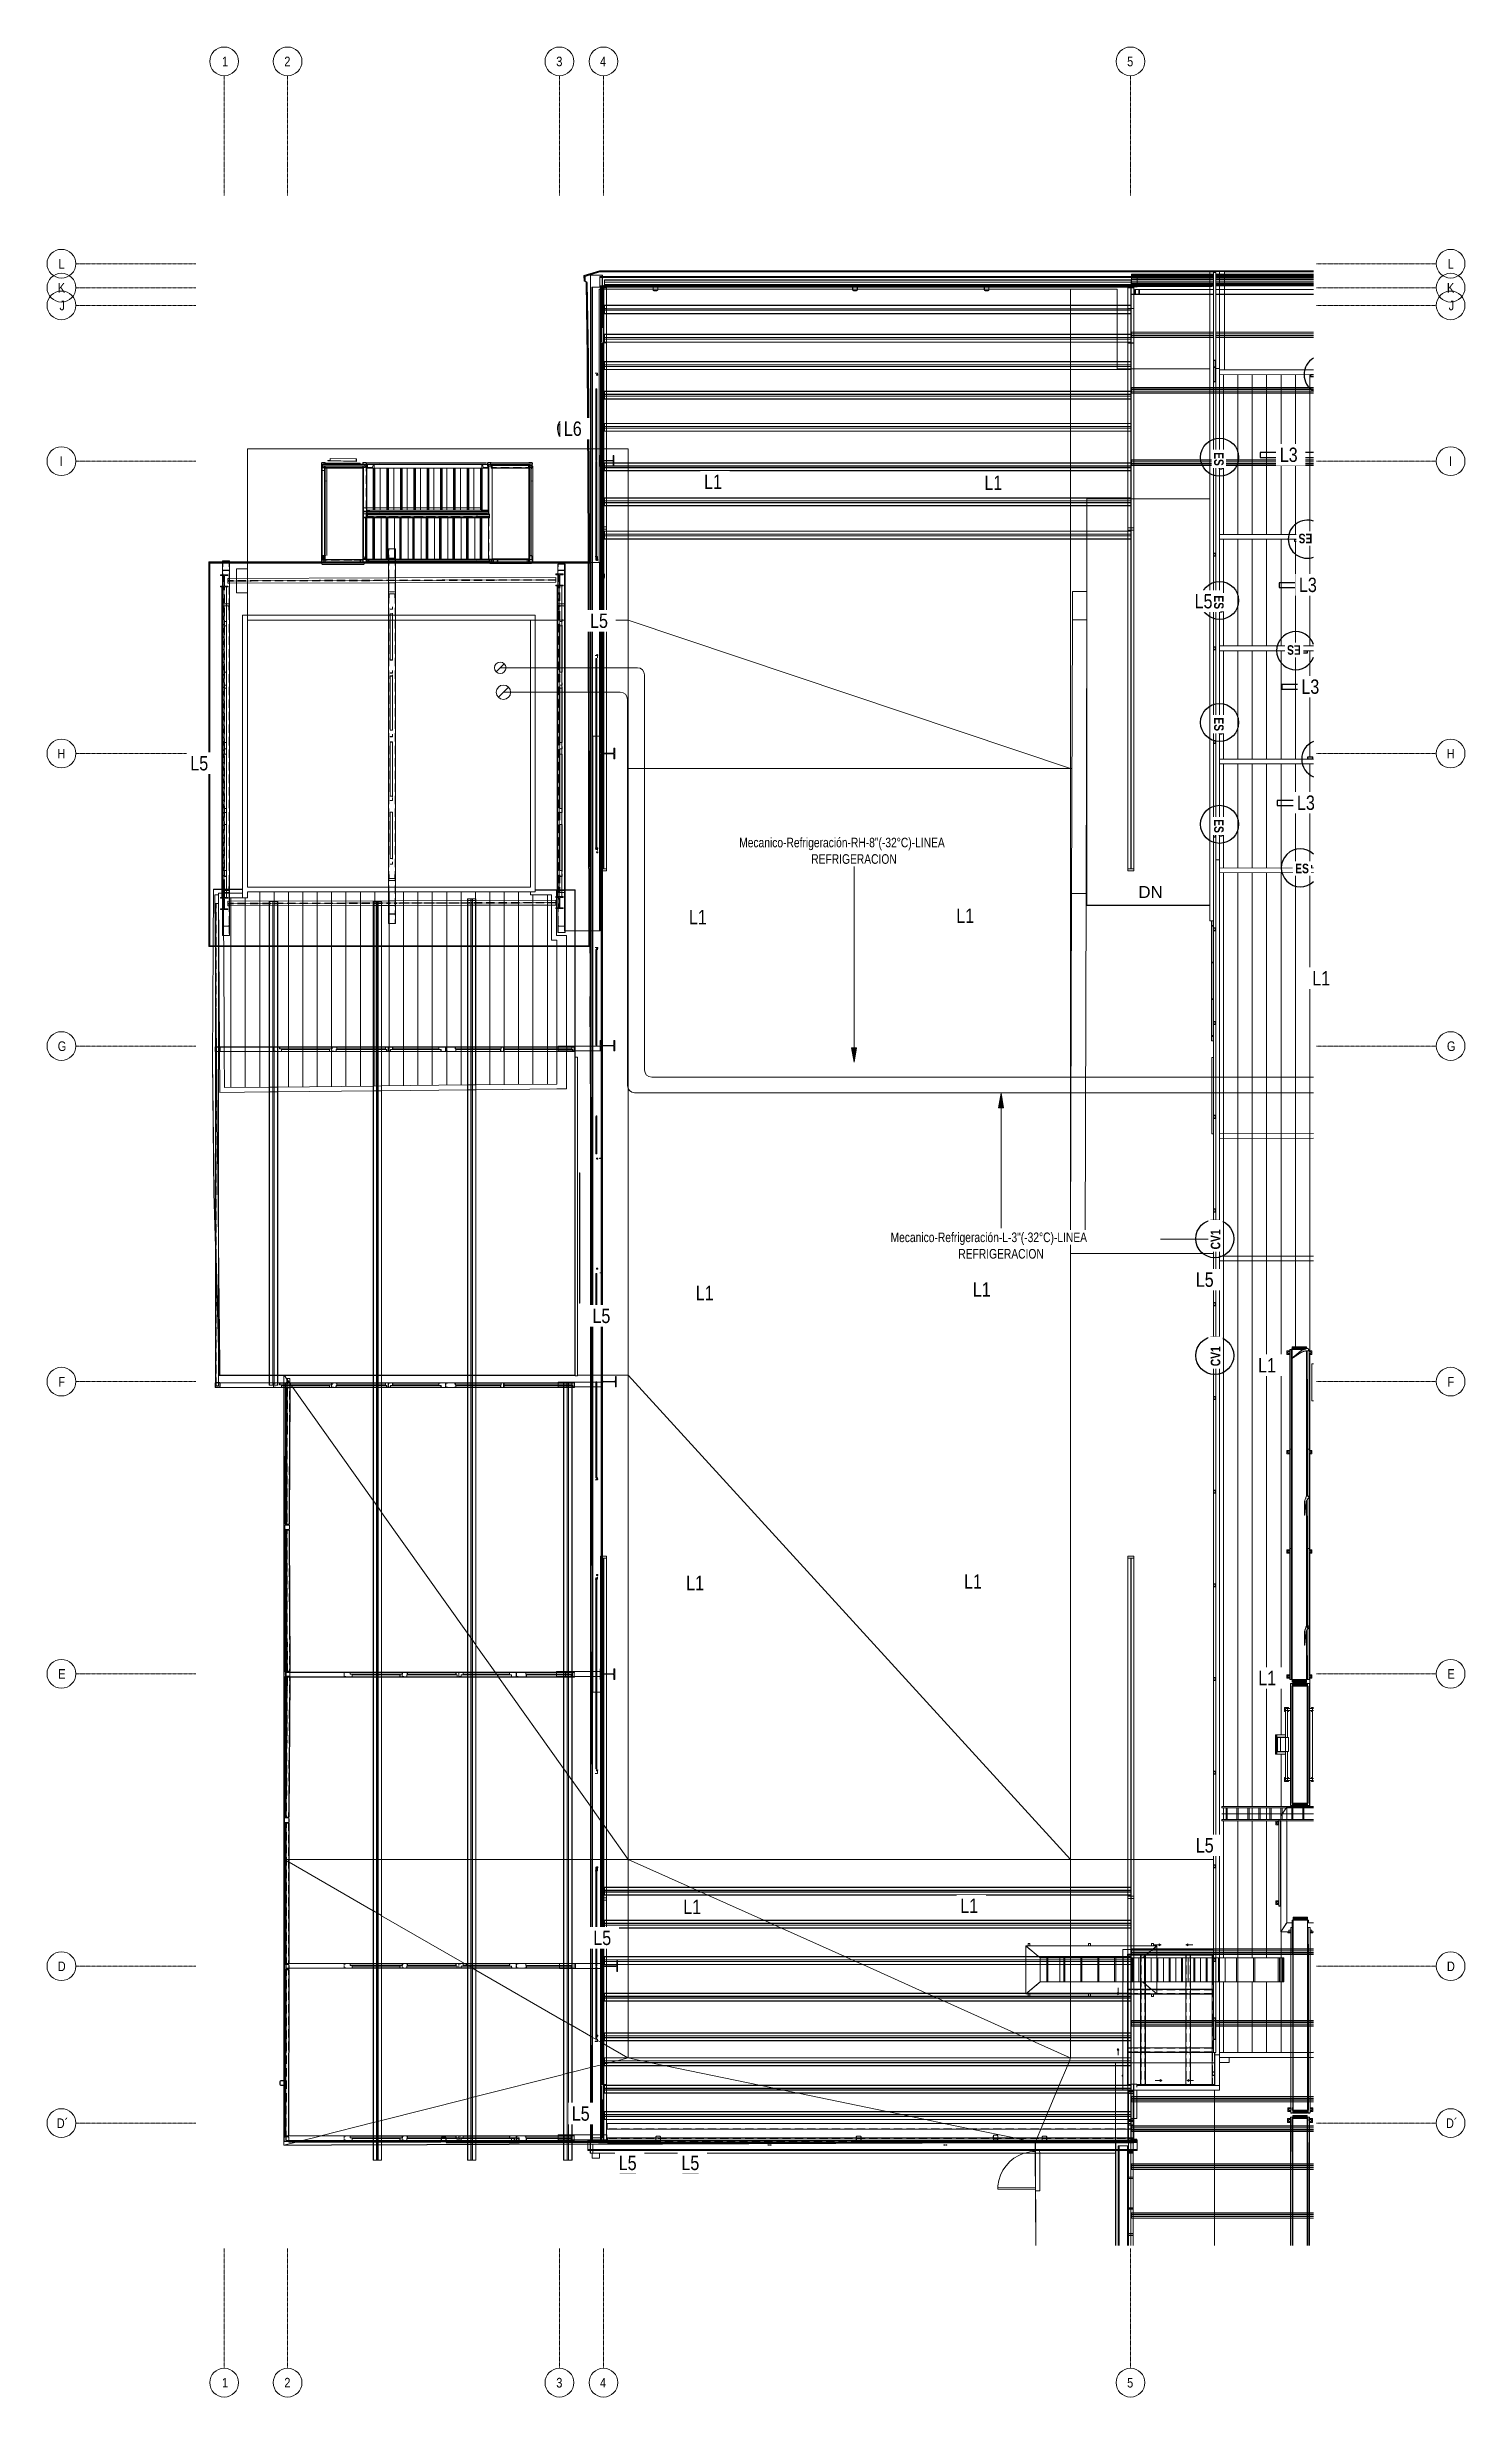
# Model space of a CAD drawing. Header units: centimetres. Extents: x -13617 to -9515, y -261 to 6553.
# Drawn here: x -13617 to -10660, y 1650 to 6553 of the extents above; entities that cross this region are included whole.
import ezdxf

# ---------------------------------------------------------------- set-up
doc = ezdxf.new("R2010")
doc.units = ezdxf.units.CM
for name, pattern in [('_Overhead', [0.47625, 0.3175, -0.15875]), ('_Overhead_2_', [0.47625, 0.3175, -0.15875]), ('Grid Line', [2.2225, 1.27, -0.3175, 0.3175, -0.3175]), ('Hidden', [0.714375, 0.47625, -0.238125])]:
    doc.linetypes.add(name, pattern=pattern)
for name, color, linetype, lineweight in [('A-ANNO-NOTE', 7, 'Continuous', 9), ('A-CLNG', 7, 'Continuous', 9), ('A-CLNG-PATT', 7, 'Continuous', 9), ('A-DETL-GENF', 7, 'Continuous', 9), ('A-DETL-HDLN', 7, 'Hidden', 9), ('A-DOOR', 7, 'Continuous', 9), ('A-FLOR', 7, 'Continuous', 9), ('A-FLOR-HRAL', 7, 'Continuous', 9), ('A-FLOR-LEVL', 7, 'Continuous', 9), ('A-FLOR-LEVL-TEXT', 7, 'Continuous', 9), ('A-GENM', 7, 'Continuous', 9), ('A-GLAZ', 7, 'Continuous', 9), ('A-GLAZ-CWMG', 7, 'Continuous', 9), ('A-WALL', 7, 'Continuous', 9), ('A-WALL-PATT', 7, 'Continuous', 35), ('E-CABL-TRAY', 7, 'Continuous', 9), ('E-CABL-TRAY-CNTR', 7, 'Continuous', 9), ('E-LITE-EQPM', 7, 'Continuous', 9), ('E-LITE-EQPM-IDEN', 7, 'Continuous', 18), ('I-WALL', 7, 'Continuous', 9), ('M-EQPM', 7, 'Continuous', 9), ('M-HVAC-DUCT', 7, 'Continuous', 9), ('M-HVAC-DUCT-IDEN', 7, 'Continuous', 9), ('S-BEAM', 7, 'Continuous', 9), ('S-COLS', 7, 'Continuous', 9), ('S-FSTN', 7, 'Continuous', 9), ('S-GRID', 7, 'Continuous', 9), ('S-GRID-IDEN', 7, 'Continuous', 9)]:
    doc.layers.add(name, color=color, linetype=linetype, lineweight=lineweight)
doc.layers.add('G-IMPT', color=7, linetype='Continuous', lineweight=9, true_color=0x4c2600)
doc.layers.add('M-HVAC-DUCT-ANNO', color=7, linetype='Continuous', lineweight=9, true_color=0x007f00)
doc.styles.add('Arial', font='arial.ttf', dxfattribs={"height": 25})
doc.styles.add('Arial_1', font='arial.ttf', dxfattribs={"height": 0.1})
doc.styles.add('Arial_2', font='arial.ttf', dxfattribs={"width": 0.8, "height": 30})
doc.styles.add('Century Gothic', font='GOTHIC.TTF', dxfattribs={"width": 0.8, "height": 20})
doc.styles.add('Century Gothic_B', font='GOTHICB.TTF', dxfattribs={"width": 0.8, "height": 20})
doc.styles.add('Saira Condensed', font='SairaCondensed-Regular.ttf', dxfattribs={"height": 20})
pattern_1 = [(90, (-11553.432, 3523.523), (-30, 2e-15), [])]

msp = doc.modelspace()

# ---------------------------------------------------------------- texts
at = {"layer": 'S-GRID-IDEN', "color": 253, "true_color": 0xaaaaaa, "char_height": 20, "attachment_point": 1, "style": 'Saira Condensed'}
for s, insert, width in [('1', (-13251.9, 6532.4), 9.62), ('2', (-13122.1, 6532.4), 16.034), ('3', (-12554.9, 6532.4), 15.232), ('4', (-12463.7, 6532.4), 16.835), ('5', (-11364.3, 6532.4), 16.034), ('L', (-13593, 6110.2), 13.629), ('L', (-10695.7, 6110.2), 13.629), ('K', (-13594.6, 6060.2), 17.637), ('K', (-10697.4, 6060.2), 17.637), ('J', (-13591, 6023.3), 8.819), ('J', (-10693.8, 6023.3), 8.819), ('I', (-13590.7, 5698.3), 8.017), ('I', (-10693.4, 5698.3), 8.017), ('H', (-13595.3, 5088.3), 19.24), ('H', (-10698, 5088.3), 19.24), ('G', (-13594.6, 4478), 17.637), ('G', (-10697.4, 4478), 17.637), ('F', (-13593.3, 3778), 14.43), ('F', (-10696.1, 3778), 14.43), ('E', (-13593.6, 3168.4), 15.232), ('E', (-10696.4, 3168.4), 15.232), ('D', (-13594.6, 2558.4), 17.637), ('D', (-10697.4, 2558.4), 17.637), ('D´', (-13596.6, 2231.1), 22.447), ('D´', (-10699.4, 2231.1), 22.447), ('1', (-13251.9, 1689.8), 9.62), ('2', (-13122.1, 1689.8), 16.034), ('3', (-12554.9, 1689.8), 15.232), ('4', (-12463.7, 1689.8), 16.835), ('5', (-11364.3, 1689.8), 16.034)]:
    msp.add_mtext(s, dxfattribs=dict(at, insert=insert, width=width))

# ---------------------------------------------------------------- blocks, each defined once
blk = doc.blocks.new('HSS Rectangular-Column - 100 x 100 mm-1472442-Planta patio maniobras')
at = {"layer": 'S-COLS', "color": 253, "true_color": 0xaaaaaa}
for p, q in [((-5, -3.1), (-5, 3.1)), ((-4.6, 3.6), (-4.6, -3.6)), ((3.6, 4.6), (-3.6, 4.6)), ((-3.1, 5), (-2.2, 5)), ((-3.1, 5), (3.1, 5)), ((-2.1, 5), (-1.9, 5)), ((4.6, -3.6), (4.6, 3.6)), ((5, 3.1), (5, -3.1)), ((-3.6, -4.6), (3.6, -4.6)), ((3.1, -5), (-3.1, -5))]:
    blk.add_line(p, q, dxfattribs=at)
for centre, radius, start, end in [((-3.1, 3.1), 1.9, 90, 180), ((-3.6, 3.6), 0.952, 90, 180), ((3.1, 3.1), 1.91, 360, 90), ((3.6, 3.6), 0.953, 360, 90), ((-3.1, -3.1), 1.91, 180, 270), ((-3.6, -3.6), 0.953, 180, 270), ((3.1, -3.1), 1.9, 270, 360), ((3.6, -3.6), 0.952, 270, 0)]:
    blk.add_arc(centre, radius, start, end, dxfattribs=at)
blk = doc.blocks.new('HSS Rectangular-Column - 100 x 100 mm-V1-Planta patio maniobras')
at = {"layer": 'S-COLS', "color": 253, "true_color": 0xaaaaaa}
for p, q in [((-5, -3.1), (-5, 3.1)), ((-4.6, 3.6), (-4.6, -3.6)), ((3.6, 4.6), (-3.6, 4.6)), ((-3.1, 5), (-1.8, 5)), ((-3.1, 5), (3.1, 5)), ((-1.4, 5), (3.1, 5)), ((4.6, -3.6), (4.6, 3.6)), ((5, 3.1), (5, -3.1)), ((-3.6, -4.6), (3.6, -4.6)), ((3.1, -5), (-3.1, -5))]:
    blk.add_line(p, q, dxfattribs=at)
for centre, radius, start, end in [((-3.1, 3.1), 1.9, 90, 180), ((-3.6, 3.6), 0.952, 90, 180), ((3.1, 3.1), 1.91, 360, 90), ((3.6, 3.6), 0.953, 360, 90), ((-3.1, -3.1), 1.91, 180, 270), ((-3.6, -3.6), 0.953, 180, 270), ((3.1, -3.1), 1.9, 270, 360), ((3.6, -3.6), 0.952, 270, 0)]:
    blk.add_arc(centre, radius, start, end, dxfattribs=at)
blk = doc.blocks.new('HSS Rectangular-Column - 100 x 100 mm-V2-Planta patio maniobras')
at = {"layer": 'S-COLS', "color": 253, "true_color": 0xaaaaaa}
for p, q in [((-5, -3.1), (-5, 3.1)), ((-4.6, 3.6), (-4.6, -3.6)), ((3.6, 4.6), (-3.6, 4.6)), ((-3.1, 5), (3.1, 5)), ((-3, 5), (-1.6, 5)), ((-1.5, 5), (3.1, 5)), ((4.6, -3.6), (4.6, 3.6)), ((5, 3.1), (5, -3.1)), ((-3.6, -4.6), (3.6, -4.6)), ((3.1, -5), (-3.1, -5)), ((-1.6, -5), (-3, -5)), ((3.1, -5), (-1.5, -5))]:
    blk.add_line(p, q, dxfattribs=at)
for centre, radius, start, end in [((-3.1, 3.1), 1.9, 90, 180), ((-3.6, 3.6), 0.952, 90, 180), ((3.1, 3.1), 1.91, 360, 90), ((3.6, 3.6), 0.953, 360, 90), ((-3.1, -3.1), 1.91, 180, 270), ((-3.6, -3.6), 0.953, 180, 270), ((3.1, -3.1), 1.9, 270, 360), ((3.6, -3.6), 0.952, 270, 0)]:
    blk.add_arc(centre, radius, start, end, dxfattribs=at)
blk = doc.blocks.new('HSS Rectangular-Column - 100 x 100 mm-V3-Planta patio maniobras')
at = {"layer": 'S-COLS', "color": 253, "true_color": 0xaaaaaa}
for p, q in [((-5, -3.095), (-5, 3.095)), ((-4.6, 3.6475), (-4.6, -3.6475)), ((3.6475, 4.6), (-3.6475, 4.6)), ((-3.095, 5), (3.095, 5)), ((4.6, -3.6475), (4.6, 3.6475)), ((5, 3.095), (5, -3.095)), ((-3.6475, -4.6), (3.6475, -4.6)), ((3.095, -5), (-3.095, -5))]:
    blk.add_line(p, q, dxfattribs=at)
for centre, radius, start, end in [((-3.095, 3.095), 1.905, 90, 180), ((-3.6475, 3.6475), 0.9525, 90, 180), ((3.095, 3.095), 1.905, 360, 90), ((3.6475, 3.6475), 0.9525, 360, 90), ((-3.095, -3.095), 1.905, 180, 270), ((-3.6475, -3.6475), 0.9525, 180, 270), ((3.095, -3.095), 1.905, 270, 360), ((3.6475, -3.6475), 0.9525, 270, 0)]:
    blk.add_arc(centre, radius, start, end, dxfattribs=at)
blk = doc.blocks.new('HSS Rectangular-Column - 100 x 100 mm-V4-Planta patio maniobras')
at = {"layer": 'S-COLS', "color": 253, "true_color": 0xaaaaaa}
for p, q in [((-5, -3.1), (-5, 3.1)), ((-4.6, 3.6), (-4.6, -3.6)), ((-1.7, 4.6), (-3.6, 4.6)), ((-3.1, 5), (-1.7, 5)), ((-1.7, 5), (3.1, 5)), ((3.6, 4.6), (-1.7, 4.6)), ((4.6, -3.6), (4.6, 3.6)), ((5, 3.1), (5, -3.1)), ((-3.6, -4.6), (-1.8, -4.6)), ((-2.7, -5), (-3.1, -5)), ((-1.8, -5), (-3.1, -5)), ((-1.8, -5), (-2.5, -5)), ((-1.8, -4.6), (3.6, -4.6)), ((3.1, -5), (-1.8, -5))]:
    blk.add_line(p, q, dxfattribs=at)
for centre, radius, start, end in [((-3.1, 3.1), 1.9, 90, 180), ((-3.6, 3.6), 0.952, 90, 180), ((3.1, 3.1), 1.91, 50.7515, 90), ((3.6, 3.6), 0.952, 48.1243, 90), ((3.1, 3.1), 1.91, 360, 50.7515), ((3.6, 3.6), 0.953, 360, 48.1243), ((-3.1, -3.1), 1.91, 180, 270), ((-3.6, -3.6), 0.953, 180, 270), ((3.1, -3.1), 1.9, 270, 307.8514), ((3.6, -3.6), 0.952, 270, 300), ((3.6, -3.6), 0.953, 309.202, 0), ((3.1, -3.1), 1.9, 307.8514, 360)]:
    blk.add_arc(centre, radius, start, end, dxfattribs=at)
blk = doc.blocks.new('HSS Rectangular-Column - 100 x 100 mm-V5-Planta patio maniobras')
at = {"layer": 'S-COLS', "color": 253, "true_color": 0xaaaaaa}
for p, q in [((-5, -3.1), (-5, 3.1)), ((-4.6, 3.6), (-4.6, -3.6)), ((3.6, 4.6), (-3.6, 4.6)), ((-3.1, 5), (-1.6, 5)), ((-3.1, 5), (3.1, 5)), ((-1.4, 5), (3.1, 5)), ((4.6, -3.6), (4.6, 3.6)), ((5, 3.1), (5, -3.1)), ((-3.6, -4.6), (3.6, -4.6)), ((-2.7, -5), (-3.1, -5)), ((3.1, -5), (-3.1, -5)), ((3.1, -5), (-2.5, -5))]:
    blk.add_line(p, q, dxfattribs=at)
for centre, radius, start, end in [((-3.1, 3.1), 1.9, 90, 180), ((-3.6, 3.6), 0.952, 90, 180), ((3.1, 3.1), 1.91, 360, 90), ((3.6, 3.6), 0.953, 360, 90), ((-3.1, -3.1), 1.91, 180, 270), ((-3.6, -3.6), 0.953, 180, 270), ((3.1, -3.1), 1.9, 270, 360), ((3.6, -3.6), 0.952, 270, 0)]:
    blk.add_arc(centre, radius, start, end, dxfattribs=at)
blk = doc.blocks.new('HSS Square - HSS 100mm-1470377-Planta patio maniobras')
at = {"layer": 'S-BEAM', "color": 254, "true_color": 0xcccccc}
for p, q in [((143.4, 5), (-140.8, 5)), ((-140.8, 5), (-140.8, 4.4)), ((-140.8, 5), (-140.8, 4.3)), ((-140.8, 4.4), (-140.8, 4.3)), ((-140.8, 4), (-140.8, 3.9)), ((-140.8, 4), (-140.8, 4)), ((-140.8, 3.9), (-140.8, 4)), ((-140.8, 3.9), (-140.8, 4)), ((-140.8, 3.9), (-140.8, 3.8)), ((-140.8, 3.9), (-140.8, 3.1)), ((-140.8, 3.8), (-140.8, 3.9)), ((-140.8, 3.8), (-140.8, 3.9)), ((-140.8, 3.8), (-140.8, 3.6)), ((-140.8, 3.6), (-140.8, 3.8)), ((-140.8, 3.6), (-140.8, 3.8)), ((-140.8, 3.6), (-140.8, 3.1)), ((-140.8, 3.3), (-140.8, 3.6)), ((-140.8, 3.1), (-140.8, 3.6)), ((-140.8, 3.1), (-140.8, 3.3)), ((-140.8, 3.1), (-140.8, 0.6)), ((-140.8, 0.6), (-140.8, 3.1)), ((-140.8, 0.6), (-140.8, 3.1)), ((-140.8, 3.1), (-140.8, 0.6)), ((-140.8, 0.6), (-140.8, 0.4)), ((-140.8, 0.4), (-140.8, 0.6)), ((-140.8, 0.4), (-140.8, 0.6)), ((-140.8, 0.6), (-140.8, 0.4)), ((-140.8, 0.3), (-140.8, 0.1)), ((-140.8, 0.1), (-140.8, 0.3)), ((-140.8, 0.1), (-140.8, 0.3)), ((-140.8, 0.3), (-140.8, 0.1)), ((-140.8, 0.1), (-140.8, -0.1)), ((-140.8, -0.1), (-140.8, 0.1)), ((-140.8, -0.1), (-140.8, 0.1)), ((-140.8, 0.1), (-140.8, -0.1)), ((143.4, 4.3), (143.4, 5)), ((143.4, 4.9), (143.4, 5)), ((143.4, 4.7), (143.4, 4.9)), ((143.4, 4.4), (143.4, 4.7)), ((143.4, 4.3), (143.4, 4.4)), ((143.4, 3.1), (143.4, 4)), ((143.4, 4), (143.4, 3.9)), ((143.4, 4), (143.4, 4)), ((143.4, 4), (143.4, 3.9)), ((143.4, 3.8), (143.4, 3.9)), ((143.4, 3.9), (143.4, 3.8)), ((143.4, 3.9), (143.4, 3.8)), ((143.4, 3.6), (143.4, 3.8)), ((143.4, 3.8), (143.4, 3.6)), ((143.4, 3.8), (143.4, 3.6)), ((143.4, 3.1), (143.4, 3.6)), ((143.4, 3.6), (143.4, 3.1)), ((143.4, 3.6), (143.4, 3.1)), ((143.4, 3.1), (143.4, -0.3)), ((143.4, -0.3), (143.4, 3.1)), ((143.4, -0.3), (143.4, 3.1)), ((143.4, 3.1), (143.4, -0.3)), ((-140.8, -0.1), (-140.8, -0.3)), ((-140.8, -0.3), (-140.8, -0.1)), ((-140.8, -0.3), (-140.8, -0.1)), ((-140.8, -0.1), (-140.8, -0.3)), ((-140.8, -0.4), (-140.8, -1.7)), ((-140.8, -1.7), (-140.8, -0.4)), ((-140.8, -1.7), (-140.8, -0.4)), ((-140.8, -0.4), (-140.8, -1.7)), ((-140.8, -1.7), (-140.8, -3.1)), ((-140.8, -3.1), (-140.8, -1.7)), ((-140.8, -3.1), (-140.8, -1.7)), ((-140.8, -1.7), (-140.8, -3.1)), ((-140.8, -3.1), (-140.8, -3.6)), ((-140.8, -3.1), (-140.8, -5)), ((-140.8, -3.6), (-140.8, -3.1)), ((-140.8, -3.6), (-140.8, -3.1)), ((-140.8, -3.6), (-140.8, -3.9)), ((-140.8, -4), (-140.8, -3.6)), ((-140.8, -4), (-140.8, -3.6)), ((-140.8, -4), (-140.8, -5)), ((-140.8, -5), (143.4, -5)), ((143.4, -0.4), (143.4, -1.7)), ((143.4, -1.7), (143.4, -0.4)), ((143.4, -1.7), (143.4, -0.4)), ((143.4, -0.4), (143.4, -1.7)), ((143.4, -1.7), (143.4, -3.1)), ((143.4, -3.1), (143.4, -1.7)), ((143.4, -3.1), (143.4, -1.7)), ((143.4, -1.7), (143.4, -3.1)), ((143.4, -5), (143.4, -3.1)), ((143.4, -3.3), (143.4, -3.1)), ((143.4, -3.1), (143.4, -3.6)), ((143.4, -3.1), (143.4, -3.6)), ((143.4, -3.6), (143.4, -3.3)), ((143.4, -3.9), (143.4, -3.6)), ((143.4, -3.6), (143.4, -4)), ((143.4, -3.6), (143.4, -3.8)), ((143.4, -3.8), (143.4, -4)), ((143.4, -5), (143.4, -4)), ((143.4, -4), (143.4, -4))]:
    blk.add_line(p, q, dxfattribs=at)
at = {"layer": 'S-BEAM', "color": 254, "linetype": 'Hidden', "true_color": 0xcccccc}
for p, q in [((143.4, 4), (-140.8, 4)), ((143.4, -4), (-140.8, -4))]:
    blk.add_line(p, q, dxfattribs=at)
blk = doc.blocks.new('HSS Square - HSS 100mm-1469835-Planta patio maniobras')
at = {"layer": 'S-BEAM', "color": 254, "true_color": 0xcccccc}
for p, q in [((146.9, 5), (-146.9, 5)), ((-146.9, 5), (-146.9, 4.3)), ((-146.9, 5), (-146.9, 4.3)), ((-146.9, 4), (-146.9, 3.6)), ((-146.9, 3.9), (-146.9, 4)), ((-146.9, 3.9), (-146.9, 4)), ((-146.9, 3.9), (-146.9, 3.8)), ((-146.9, 3.8), (-146.9, 3.9)), ((-146.9, 3.8), (-146.9, 3.9)), ((-146.9, 3.8), (-146.9, 3.6)), ((-146.9, 3.6), (-146.9, 3.8)), ((-146.9, 3.6), (-146.9, 3.8)), ((-146.9, 3.6), (-146.9, 3.1)), ((-146.9, 3.6), (-146.9, 3.1)), ((-146.9, 3.1), (-146.9, 3.6)), ((-146.9, 3.1), (-146.9, 3.6)), ((-146.9, 3.1), (-146.9, -0.3)), ((-146.9, -0.3), (-146.9, 3.1)), ((-146.9, -0.3), (-146.9, 3.1)), ((-146.9, 3.1), (-146.9, -0.3)), ((146.9, 4.3), (146.9, 5)), ((146.9, 4.3), (146.9, 5)), ((146.9, 3.9), (146.9, 4)), ((146.9, 4), (146.9, 3.9)), ((146.9, 4), (146.9, 3.9)), ((146.9, 3.8), (146.9, 3.9)), ((146.9, 3.8), (146.9, 3.9)), ((146.9, 3.9), (146.9, 3.8)), ((146.9, 3.9), (146.9, 3.8)), ((146.9, 3.1), (146.9, 3.8)), ((146.9, 3.6), (146.9, 3.8)), ((146.9, 3.8), (146.9, 3.6)), ((146.9, 3.8), (146.9, 3.6)), ((146.9, 3.1), (146.9, 3.6)), ((146.9, 3.6), (146.9, 3.1)), ((146.9, 3.6), (146.9, 3.1)), ((146.9, 3.1), (146.9, 0.4)), ((146.9, 0.4), (146.9, 3.1)), ((146.9, 0.4), (146.9, 3.1)), ((146.9, 3.1), (146.9, 0.4)), ((146.9, 0.4), (146.9, 0.1)), ((146.9, 0.1), (146.9, 0.4)), ((146.9, 0.1), (146.9, 0.4)), ((146.9, 0.4), (146.9, 0.1)), ((146.9, 0.1), (146.9, -0.1)), ((146.9, -0.1), (146.9, 0.1)), ((146.9, -0.1), (146.9, 0.1)), ((146.9, 0.1), (146.9, -0.1)), ((-146.9, -0.4), (-146.9, -1.7)), ((-146.9, -1.7), (-146.9, -0.4)), ((-146.9, -1.7), (-146.9, -0.4)), ((-146.9, -0.4), (-146.9, -1.7)), ((-146.9, -1.7), (-146.9, -3.1)), ((-146.9, -3.1), (-146.9, -1.7)), ((-146.9, -3.1), (-146.9, -1.7)), ((-146.9, -1.7), (-146.9, -3.1)), ((-146.9, -3.1), (-146.9, -3.3)), ((-146.9, -3.1), (-146.9, -5)), ((-146.9, -3.6), (-146.9, -3.1)), ((-146.9, -3.6), (-146.9, -3.1)), ((-146.9, -3.3), (-146.9, -3.6)), ((-146.9, -3.6), (-146.9, -3.9)), ((-146.9, -4), (-146.9, -3.6)), ((-146.9, -4), (-146.9, -3.6)), ((-146.9, -4), (-146.9, -4.4)), ((-146.9, -4.4), (-146.9, -5)), ((-146.9, -5), (146.9, -5)), ((146.9, -0.1), (146.9, -0.3)), ((146.9, -0.3), (146.9, -0.1)), ((146.9, -0.3), (146.9, -0.1)), ((146.9, -0.1), (146.9, -0.3)), ((146.9, -0.4), (146.9, -1.7)), ((146.9, -1.7), (146.9, -0.4)), ((146.9, -1.7), (146.9, -0.4)), ((146.9, -0.4), (146.9, -1.7)), ((146.9, -1.7), (146.9, -3.1)), ((146.9, -3.1), (146.9, -1.7)), ((146.9, -3.1), (146.9, -1.7)), ((146.9, -1.7), (146.9, -3.1)), ((146.9, -5), (146.9, -3.1)), ((146.9, -3.6), (146.9, -3.1)), ((146.9, -3.1), (146.9, -3.6)), ((146.9, -3.1), (146.9, -3.6)), ((146.9, -3.9), (146.9, -3.6)), ((146.9, -3.6), (146.9, -4)), ((146.9, -3.6), (146.9, -3.8)), ((146.9, -3.8), (146.9, -4)), ((146.9, -5), (146.9, -4))]:
    blk.add_line(p, q, dxfattribs=at)
at = {"layer": 'S-BEAM', "color": 254, "linetype": 'Hidden', "true_color": 0xcccccc}
for p, q in [((146.9, 4), (-146.9, 4)), ((146.9, -4), (-146.9, -4))]:
    blk.add_line(p, q, dxfattribs=at)
blk = doc.blocks.new('HSS Square - HSS 100mm-1469840-Planta patio maniobras')
at = {"layer": 'S-BEAM', "color": 254, "true_color": 0xcccccc}
for p, q in [((146.1, 5), (-146.1, 5)), ((-146.1, 5), (-146.1, 4.3)), ((-146.1, 5), (-146.1, 4.3)), ((-146.1, 4), (-146.1, 3.9)), ((-146.1, 3.9), (-146.1, 4)), ((-146.1, 3.9), (-146.1, 4)), ((-146.1, 3.9), (-146.1, 3.8)), ((-146.1, 3.9), (-146.1, 3.1)), ((-146.1, 3.8), (-146.1, 3.9)), ((-146.1, 3.8), (-146.1, 3.9)), ((-146.1, 3.8), (-146.1, 3.6)), ((-146.1, 3.6), (-146.1, 3.8)), ((-146.1, 3.6), (-146.1, 3.8)), ((-146.1, 3.6), (-146.1, 3.1)), ((-146.1, 3.1), (-146.1, 3.6)), ((-146.1, 3.1), (-146.1, 3.6)), ((-146.1, 3.1), (-146.1, 0.6)), ((-146.1, 0.6), (-146.1, 3.1)), ((-146.1, 0.6), (-146.1, 3.1)), ((-146.1, 3.1), (-146.1, 0.6)), ((-146.1, 0.6), (-146.1, 0.4)), ((-146.1, 0.4), (-146.1, 0.6)), ((-146.1, 0.4), (-146.1, 0.6)), ((-146.1, 0.6), (-146.1, 0.4)), ((-146.1, 0.4), (-146.1, 0.1)), ((-146.1, 0.1), (-146.1, 0.4)), ((-146.1, 0.1), (-146.1, 0.4)), ((-146.1, 0.4), (-146.1, 0.1)), ((-146.1, 0.1), (-146.1, -0.1)), ((-146.1, -0.1), (-146.1, 0.1)), ((-146.1, -0.1), (-146.1, 0.1)), ((-146.1, 0.1), (-146.1, -0.1)), ((146.1, 4.3), (146.1, 5)), ((146.1, 4.3), (146.1, 5)), ((146.1, 3.1), (146.1, 4)), ((146.1, 4), (146.1, 3.9)), ((146.1, 4), (146.1, 3.9)), ((146.1, 3.8), (146.1, 3.9)), ((146.1, 3.9), (146.1, 3.8)), ((146.1, 3.9), (146.1, 3.8)), ((146.1, 3.6), (146.1, 3.8)), ((146.1, 3.8), (146.1, 3.6)), ((146.1, 3.8), (146.1, 3.6)), ((146.1, 3.1), (146.1, 3.6)), ((146.1, 3.6), (146.1, 3.3)), ((146.1, 3.6), (146.1, 3.3)), ((146.1, 3.3), (146.1, 3.1)), ((146.1, 3.3), (146.1, 3.1)), ((146.1, 3.1), (146.1, -0.3)), ((146.1, -0.3), (146.1, 3.1)), ((146.1, -0.3), (146.1, 3.1)), ((146.1, 3.1), (146.1, -0.3)), ((-146.1, -0.1), (-146.1, -0.3)), ((-146.1, -0.3), (-146.1, -0.1)), ((-146.1, -0.3), (-146.1, -0.1)), ((-146.1, -0.1), (-146.1, -0.3)), ((-146.1, -0.4), (-146.1, -1.7)), ((-146.1, -1.7), (-146.1, -0.4)), ((-146.1, -1.7), (-146.1, -0.4)), ((-146.1, -0.4), (-146.1, -1.7)), ((-146.1, -1.7), (-146.1, -3.1)), ((-146.1, -3.1), (-146.1, -1.7)), ((-146.1, -3.1), (-146.1, -1.7)), ((-146.1, -1.7), (-146.1, -3.1)), ((-146.1, -3.1), (-146.1, -3.6)), ((-146.1, -3.1), (-146.1, -5)), ((-146.1, -3.6), (-146.1, -3.1)), ((-146.1, -3.6), (-146.1, -3.1)), ((-146.1, -3.6), (-146.1, -3.9)), ((-146.1, -4), (-146.1, -3.6)), ((-146.1, -4), (-146.1, -3.6)), ((-146.1, -4), (-146.1, -5)), ((-146.1, -5), (146.1, -5)), ((146.1, -0.4), (146.1, -1.7)), ((146.1, -1.7), (146.1, -0.4)), ((146.1, -1.7), (146.1, -0.4)), ((146.1, -0.4), (146.1, -1.7)), ((146.1, -1.7), (146.1, -3.1)), ((146.1, -3.1), (146.1, -1.7)), ((146.1, -3.1), (146.1, -1.7)), ((146.1, -1.7), (146.1, -3.1)), ((146.1, -5), (146.1, -3.1)), ((146.1, -3.6), (146.1, -3.1)), ((146.1, -3.1), (146.1, -3.3)), ((146.1, -3.1), (146.1, -3.6)), ((146.1, -3.3), (146.1, -3.6)), ((146.1, -3.9), (146.1, -3.6)), ((146.1, -3.6), (146.1, -3.8)), ((146.1, -3.6), (146.1, -3.8)), ((146.1, -3.8), (146.1, -4)), ((146.1, -3.8), (146.1, -4)), ((146.1, -5), (146.1, -4)), ((146.1, -4), (146.1, -4)), ((146.1, -4), (146.1, -4))]:
    blk.add_line(p, q, dxfattribs=at)
at = {"layer": 'S-BEAM', "color": 254, "linetype": 'Hidden', "true_color": 0xcccccc}
for p, q in [((146.1, 4), (-146.1, 4)), ((146.1, -4), (-146.1, -4))]:
    blk.add_line(p, q, dxfattribs=at)
blk = doc.blocks.new('HSS Square - HSS 100mm-1469844-Planta patio maniobras')
at = {"layer": 'S-BEAM', "color": 254, "true_color": 0xcccccc}
for p, q in [((145.8, 5), (-146.7, 5)), ((-146.7, 5), (-146.7, 4.3)), ((-146.7, 5), (-146.7, 4.3)), ((-146.7, 4), (-146.7, 3.1)), ((-146.7, 3.9), (-146.7, 4)), ((-146.7, 3.9), (-146.7, 4)), ((-146.7, 3.9), (-146.7, 3.8)), ((-146.7, 3.8), (-146.7, 3.9)), ((-146.7, 3.8), (-146.7, 3.9)), ((-146.7, 3.8), (-146.7, 3.6)), ((-146.7, 3.6), (-146.7, 3.8)), ((-146.7, 3.6), (-146.7, 3.8)), ((-146.7, 3.6), (-146.7, 3.1)), ((-146.7, 3.1), (-146.7, 3.6)), ((-146.7, 3.1), (-146.7, 3.6)), ((-146.7, 3.1), (-146.7, -0.3)), ((-146.7, -0.3), (-146.7, 3.1)), ((-146.7, -0.3), (-146.7, 3.1)), ((-146.7, 3.1), (-146.7, -0.3)), ((146.1, 5), (145.8, 5)), ((146.4, 5), (146.1, 5)), ((146.7, 5), (146.4, 5)), ((146.7, 4.3), (146.7, 5)), ((146.7, 4.3), (146.7, 5)), ((146.7, 3.6), (146.7, 4)), ((146.7, 4), (146.7, 3.9)), ((146.7, 4), (146.7, 4)), ((146.7, 4), (146.7, 4)), ((146.7, 4), (146.7, 3.9)), ((146.7, 3.8), (146.7, 3.9)), ((146.7, 3.9), (146.7, 3.8)), ((146.7, 3.9), (146.7, 3.8)), ((146.7, 3.6), (146.7, 3.8)), ((146.7, 3.8), (146.7, 3.6)), ((146.7, 3.8), (146.7, 3.6)), ((146.7, 3.1), (146.7, 3.6)), ((146.7, 3.1), (146.7, 3.6)), ((146.7, 3.6), (146.7, 3.3)), ((146.7, 3.6), (146.7, 3.1)), ((146.7, 3.3), (146.7, 3.1)), ((146.7, 3.1), (146.7, 0.6)), ((146.7, 0.6), (146.7, 3.1)), ((146.7, 0.6), (146.7, 3.1)), ((146.7, 3.1), (146.7, 0.6)), ((146.7, 0.6), (146.7, -0.3)), ((146.7, -0.3), (146.7, 0.6)), ((146.7, -0.3), (146.7, 0.6)), ((146.7, 0.6), (146.7, -0.3)), ((-146.7, -0.4), (-146.7, -1.7)), ((-146.7, -1.7), (-146.7, -0.4)), ((-146.7, -1.7), (-146.7, -0.4)), ((-146.7, -0.4), (-146.7, -1.7)), ((-146.7, -1.7), (-146.7, -3.1)), ((-146.7, -3.1), (-146.7, -1.7)), ((-146.7, -3.1), (-146.7, -1.7)), ((-146.7, -1.7), (-146.7, -3.1)), ((-146.7, -3.1), (-146.7, -3.6)), ((-146.7, -3.1), (-146.7, -5)), ((-146.7, -3.6), (-146.7, -3.1)), ((-146.7, -3.6), (-146.7, -3.1)), ((-146.7, -3.6), (-146.7, -3.9)), ((-146.7, -4), (-146.7, -3.6)), ((-146.7, -4), (-146.7, -3.6)), ((-146.7, -4), (-146.7, -5)), ((-146.7, -5), (146.7, -5)), ((146.7, -0.4), (146.7, -1.4)), ((146.7, -1.4), (146.7, -0.4)), ((146.7, -1.4), (146.7, -0.4)), ((146.7, -0.4), (146.7, -1.4)), ((146.7, -1.4), (146.7, -1.7)), ((146.7, -1.7), (146.7, -1.4)), ((146.7, -1.7), (146.7, -1.4)), ((146.7, -1.4), (146.7, -1.7)), ((146.7, -1.8), (146.7, -3.1)), ((146.7, -3.1), (146.7, -1.8)), ((146.7, -3.1), (146.7, -1.8)), ((146.7, -1.8), (146.7, -3.1)), ((146.7, -5), (146.7, -3.1)), ((146.7, -3.6), (146.7, -3.1)), ((146.7, -3.1), (146.7, -3.6)), ((146.7, -3.1), (146.7, -3.6)), ((146.7, -3.9), (146.7, -3.6)), ((146.7, -3.6), (146.7, -4)), ((146.7, -3.6), (146.7, -4)), ((146.7, -5), (146.7, -4))]:
    blk.add_line(p, q, dxfattribs=at)
at = {"layer": 'S-BEAM', "color": 254, "linetype": 'Hidden', "true_color": 0xcccccc}
for p, q in [((145.8, 4), (-146.7, 4)), ((146.1, 4), (145.8, 4)), ((146.3, 4), (146.1, 4)), ((146.7, 4), (146.4, 4)), ((146.7, -4), (-146.7, -4))]:
    blk.add_line(p, q, dxfattribs=at)
blk = doc.blocks.new('HSS Square - HSS 100mm-1469849-Planta patio maniobras')
at = {"layer": 'S-BEAM', "color": 254, "true_color": 0xcccccc}
for p, q in [((172.8, 5), (-173.5, 5)), ((-173.5, 5), (-173.5, 4.9)), ((-173.5, 5), (-173.5, 4.3)), ((-173.5, 4.9), (-173.5, 4.7)), ((-173.5, 4.7), (-173.5, 4.4)), ((-173.5, 4.4), (-173.5, 4.3)), ((-173.5, 4), (-173.5, 3.1)), ((-173.5, 3.9), (-173.5, 4)), ((-173.5, 3.9), (-173.5, 4)), ((-173.5, 3.9), (-173.5, 3.8)), ((-173.5, 3.8), (-173.5, 3.9)), ((-173.5, 3.8), (-173.5, 3.9)), ((-173.5, 3.8), (-173.5, 3.6)), ((-173.5, 3.6), (-173.5, 3.8)), ((-173.5, 3.6), (-173.5, 3.8)), ((-173.5, 3.6), (-173.5, 3.1)), ((-173.5, 3.1), (-173.5, 3.6)), ((-173.5, 3.1), (-173.5, 3.6)), ((-173.5, 3.1), (-173.5, -0.3)), ((-173.5, -0.3), (-173.5, 3.1)), ((-173.5, -0.3), (-173.5, 3.1)), ((-173.5, 3.1), (-173.5, -0.3)), ((173.1, 5), (172.8, 5)), ((173.3, 5), (173.1, 5)), ((173.5, 4.3), (173.5, 5)), ((173.5, 4.9), (173.5, 5)), ((173.5, 4.3), (173.5, 4.9)), ((173.5, 3.1), (173.5, 4)), ((173.5, 4), (173.5, 3.9)), ((173.5, 4), (173.5, 4)), ((173.5, 4), (173.5, 3.9)), ((173.5, 3.8), (173.5, 3.9)), ((173.5, 3.9), (173.5, 3.8)), ((173.5, 3.9), (173.5, 3.8)), ((173.5, 3.6), (173.5, 3.8)), ((173.5, 3.8), (173.5, 3.6)), ((173.5, 3.8), (173.5, 3.6)), ((173.5, 3.1), (173.5, 3.6)), ((173.5, 3.6), (173.5, 3.1)), ((173.5, 3.6), (173.5, 3.3)), ((173.5, 3.3), (173.5, 3.1)), ((173.5, 3.1), (173.5, -0.3)), ((173.5, -0.3), (173.5, 3.1)), ((173.5, -0.3), (173.5, 3.1)), ((173.5, 3.1), (173.5, -0.3)), ((-173.5, -0.4), (-173.5, -1.7)), ((-173.5, -1.7), (-173.5, -0.4)), ((-173.5, -1.7), (-173.5, -0.4)), ((-173.5, -0.4), (-173.5, -1.7)), ((-173.5, -1.7), (-173.5, -3.1)), ((-173.5, -3.1), (-173.5, -1.7)), ((-173.5, -3.1), (-173.5, -1.7)), ((-173.5, -1.7), (-173.5, -3.1)), ((-173.5, -3.1), (-173.5, -3.6)), ((-173.5, -3.1), (-173.5, -5)), ((-173.5, -3.6), (-173.5, -3.1)), ((-173.5, -3.6), (-173.5, -3.1)), ((-173.5, -3.6), (-173.5, -3.9)), ((-173.5, -4), (-173.5, -3.6)), ((-173.5, -4), (-173.5, -3.6)), ((-173.5, -4), (-173.5, -5)), ((-173.5, -5), (57.7, -5)), ((58, -5), (67, -5)), ((67.3, -5), (173.5, -5)), ((173.5, -0.4), (173.5, -1)), ((173.5, -1), (173.5, -0.4)), ((173.5, -1), (173.5, -0.4)), ((173.5, -0.4), (173.5, -1)), ((173.5, -1), (173.5, -1.3)), ((173.5, -1.3), (173.5, -1)), ((173.5, -1.3), (173.5, -1)), ((173.5, -1), (173.5, -1.3)), ((173.5, -1.3), (173.5, -1.7)), ((173.5, -1.7), (173.5, -1.3)), ((173.5, -1.7), (173.5, -1.3)), ((173.5, -1.3), (173.5, -1.7)), ((173.5, -1.7), (173.5, -3.1)), ((173.5, -3.1), (173.5, -1.7)), ((173.5, -3.1), (173.5, -1.7)), ((173.5, -1.7), (173.5, -3.1)), ((173.5, -5), (173.5, -3.1)), ((173.5, -3.6), (173.5, -3.1)), ((173.5, -3.1), (173.5, -3.6)), ((173.5, -3.1), (173.5, -3.6)), ((173.5, -3.9), (173.5, -3.6)), ((173.5, -3.6), (173.5, -4)), ((173.5, -3.6), (173.5, -4)), ((173.5, -5), (173.5, -4))]:
    blk.add_line(p, q, dxfattribs=at)
at = {"layer": 'S-BEAM', "color": 254, "linetype": 'Hidden', "true_color": 0xcccccc}
for p, q in [((172.8, 4), (-173.5, 4)), ((173.1, 4), (172.8, 4)), ((173.3, 4), (173.1, 4)), ((173.5, 4), (173.3, 4)), ((59.2, -4), (-173.5, -4)), ((173.5, -4), (65.9, -4))]:
    blk.add_line(p, q, dxfattribs=at)
blk = doc.blocks.new('M_L Equal Angles - 25 x 25 mm-1471655-Planta patio maniobras')
at = {"layer": 'S-BEAM', "color": 254, "true_color": 0xcccccc}
for p, q in [((-174.7, 1.4), (-174.7, 1.2)), ((-174.7, 1.2), (-174.7, 1.4)), ((-174.7, 1.4), (-173.5, 1.4)), ((-174.7, 1.4), (-173.5, 1.4)), ((-174.7, 1.2), (-174.7, 1.1)), ((-174.7, 1.1), (-174.7, 1)), ((-174.7, 1), (-173.5, 1)), ((-174.7, 0.4), (-174.7, 1)), ((-174.7, 0.9), (-174.7, -0.1)), ((-174.7, -0.1), (-174.7, 0.4)), ((-173.5, 1.4), (-67, 1.4)), ((-173.5, 1.4), (-67, 1.4)), ((-173.5, 1), (-66.7, 1)), ((-66.8, 1.4), (-58.2, 1.4)), ((-66.8, 1.4), (-58.2, 1.4)), ((-58.3, 1), (65.3, 1)), ((-58, 1.4), (173.5, 1.4)), ((-58, 1.4), (173.5, 1.4)), ((65.4, 1), (173.5, 1)), ((173.5, 1.4), (174.7, 1.4)), ((173.5, 1.4), (174.7, 1.4)), ((173.5, 1), (174.7, 1)), ((174.7, 1.4), (174.7, 1.2)), ((174.7, 1.2), (174.7, 1.4)), ((174.7, 1), (174.7, 1.2)), ((174.7, 1), (174.7, 0.7)), ((174.7, -1), (174.7, 0.9)), ((174.7, 0.7), (174.7, 0.4)), ((174.7, 0.4), (174.7, -1)), ((-174.7, -0.1), (-174.7, -1)), ((-174.7, -1), (-174.7, -0.1)), ((-174.7, -1), (-174.7, -1.1)), ((-174.7, -1.1), (-173.5, -1.1)), ((-173.5, -1.1), (-174.7, -1.1)), ((-173.5, -1.1), (173.5, -1.1)), ((173.5, -1.1), (-173.5, -1.1)), ((173.5, -1.1), (174.7, -1.1)), ((174.7, -1.1), (173.5, -1.1)), ((174.7, -1.1), (174.7, -1))]:
    blk.add_line(p, q, dxfattribs=at)
at = {"layer": 'S-BEAM', "color": 254, "linetype": 'Hidden', "true_color": 0xcccccc}
for p, q in [((-174.7, 1), (-173.5, 1)), ((-173.5, 1), (-66.7, 1)), ((-58.3, 1), (65.3, 1)), ((65.4, 1), (173.5, 1)), ((173.5, 1), (174.7, 1))]:
    blk.add_line(p, q, dxfattribs=at)
blk = doc.blocks.new('M_L Equal Angles - 25 x 25 mm-V6-Planta patio maniobras')
at = {"layer": 'S-BEAM', "color": 254, "true_color": 0xcccccc}
for p, q in [((-174.7, 1.4), (-174.7, 1.2)), ((-174.7, 1.2), (-174.7, 1.4)), ((-174.7, 1.4), (-173.5, 1.4)), ((-174.7, 1.4), (-173.5, 1.4)), ((-174.7, 1.2), (-174.7, 1)), ((-174.7, 1), (-173.5, 1)), ((-174.7, 0.4), (-174.7, 1)), ((-174.7, 0.9), (-174.7, -0.1)), ((-174.7, -0.1), (-174.7, 0.4)), ((-173.5, 1.4), (-67, 1.4)), ((-173.5, 1.4), (-67, 1.4)), ((-173.5, 1), (-66.7, 1)), ((-66.8, 1.4), (-58.2, 1.4)), ((-66.8, 1.4), (-58.2, 1.4)), ((-58.3, 1), (65.3, 1)), ((-58, 1.4), (173.5, 1.4)), ((-58, 1.4), (173.5, 1.4)), ((65.4, 1), (173.5, 1)), ((173.5, 1.4), (174.7, 1.4)), ((173.5, 1.4), (174.7, 1.4)), ((173.5, 1), (174.7, 1)), ((174.7, 1.4), (174.7, 1.2)), ((174.7, 1.2), (174.7, 1.4)), ((174.7, 1), (174.7, 1.2)), ((174.7, 1), (174.7, 0.4)), ((174.7, -1), (174.7, 0.9)), ((174.7, 0.4), (174.7, -1)), ((-174.7, -0.1), (-174.7, -1)), ((-174.7, -1), (-174.7, -0.1)), ((-174.7, -1), (-174.7, -1.1)), ((-174.7, -1.1), (-173.5, -1.1)), ((-173.5, -1.1), (-174.7, -1.1)), ((-173.5, -1.1), (173.5, -1.1)), ((173.5, -1.1), (-173.5, -1.1)), ((173.5, -1.1), (174.7, -1.1)), ((174.7, -1.1), (173.5, -1.1)), ((174.7, -1.1), (174.7, -1))]:
    blk.add_line(p, q, dxfattribs=at)
at = {"layer": 'S-BEAM', "color": 254, "linetype": 'Hidden', "true_color": 0xcccccc}
for p, q in [((-174.7, 1), (-173.5, 1)), ((-173.5, 1), (-66.7, 1)), ((-58.3, 1), (65.3, 1)), ((65.4, 1), (173.5, 1)), ((173.5, 1), (174.7, 1))]:
    blk.add_line(p, q, dxfattribs=at)
blk = doc.blocks.new('M_L Equal Angles - 25 x 25 mm-1471865-Planta patio maniobras')
at = {"layer": 'S-BEAM', "color": 254, "true_color": 0xcccccc}
for p, q in [((-148, 1.4), (-148, 1.2)), ((-148, 1.2), (-148, 1.4)), ((-148, 1.4), (-146.7, 1.4)), ((-148, 1.4), (-146.7, 1.4)), ((-148, 1.2), (-148, 1.1)), ((-148, 1.1), (-148, 1)), ((-148, 1), (-146.7, 1)), ((-148, 0.9), (-148, 1)), ((-148, 1), (-148, 1)), ((-148, 0.9), (-148, 0.4)), ((-148, 0.4), (-148, 0.9)), ((-148, 0.4), (-148, -0.9)), ((-148, -0.9), (-148, 0.4)), ((-146.7, 1.4), (146.7, 1.4)), ((-146.7, 1.4), (146.7, 1.4)), ((-146.7, 1), (146.7, 1)), ((146.7, 1.4), (148, 1.4)), ((146.7, 1.4), (148, 1.4)), ((146.7, 1), (148, 1)), ((148, 1.4), (148, 1.2)), ((148, 1.2), (148, 1.4)), ((148, 1.2), (148, 1.2)), ((148, 1), (148, 1.2)), ((148, 1), (148, 1)), ((148, 1), (148, 1)), ((148, 1), (148, 0.7)), ((148, 0.6), (148, 0.9)), ((148, 0.7), (148, 0.6)), ((148, 0.4), (148, -1)), ((148, -1), (148, 0.4)), ((-148, -1), (-148, -1)), ((-148, -1), (-148, -1.1)), ((-148, -1.1), (-146.7, -1.1)), ((-146.7, -1.1), (-148, -1.1)), ((-146.7, -1.1), (-146.1, -1.1)), ((-146.1, -1.1), (-146.7, -1.1)), ((-146, -1.1), (-145.8, -1.1)), ((-145.8, -1.1), (-146, -1.1)), ((-145.8, -1.1), (146.7, -1.1)), ((146.7, -1.1), (-145.8, -1.1)), ((146.7, -1.1), (148, -1.1)), ((148, -1.1), (146.7, -1.1)), ((148, -1.1), (148, -1)), ((148, -1.1), (148, -1.1)), ((148, -1.1), (148, -1.1))]:
    blk.add_line(p, q, dxfattribs=at)
at = {"layer": 'S-BEAM', "color": 254, "linetype": 'Hidden', "true_color": 0xcccccc}
for p, q in [((-148, 1), (-146.7, 1)), ((-146.7, 1), (146.7, 1)), ((146.7, 1), (148, 1))]:
    blk.add_line(p, q, dxfattribs=at)
blk = doc.blocks.new('M_L Equal Angles - 25 x 25 mm-1471952-Planta patio maniobras')
at = {"layer": 'S-BEAM', "color": 254, "true_color": 0xcccccc}
for p, q in [((-144.6, 1.4), (-144.6, 1.2)), ((-144.6, 1.2), (-144.6, 1.4)), ((-144.6, 1.4), (-143.3, 1.4)), ((-144.6, 1.4), (-143.3, 1.4)), ((-144.6, 1.2), (-144.6, 1)), ((-144.6, 1), (-143.3, 1)), ((-144.6, 0.6), (-144.6, 1)), ((-144.6, 0.9), (-144.6, 0.6)), ((-144.6, 0.4), (-144.6, -1)), ((-144.6, -1), (-144.6, 0.4)), ((-143.3, 1.4), (-138.1, 1.4)), ((-143.3, 1.4), (-138.1, 1.4)), ((-143.3, 1), (-87.6, 1)), ((-138, 1.4), (12.8, 1.4)), ((-138, 1.4), (12.8, 1.4)), ((-87.6, 1), (63.1, 1)), ((12.8, 1.4), (150.3, 1.4)), ((12.8, 1.4), (150.3, 1.4)), ((63.1, 1), (150.3, 1)), ((150.3, 1.4), (150.3, 1.2)), ((150.3, 1.2), (150.3, 1.4)), ((150.3, 1), (150.3, 1.2)), ((150.3, 1), (150.3, 0.4)), ((150.3, -0.9), (150.3, 0.9)), ((150.3, 0.4), (150.3, -0.9)), ((-144.6, -1.1), (-143.3, -1.1)), ((-143.3, -1.1), (-144.6, -1.1)), ((-143.3, -1.1), (-111.9, -1.1)), ((-111.9, -1.1), (-143.3, -1.1)), ((-111.9, -1.1), (149, -1.1)), ((149, -1.1), (-111.9, -1.1)), ((149, -1.1), (149.2, -1.1)), ((149.2, -1.1), (149, -1.1)), ((149.2, -1.1), (149.4, -1.1)), ((149.4, -1.1), (149.2, -1.1)), ((149.5, -1.1), (150.3, -1.1)), ((150.3, -1.1), (149.5, -1.1)), ((150.3, -1.1), (150.3, -1)), ((150.3, -1), (150.3, -1)), ((150.3, -1.1), (150.3, -1.1)), ((150.3, -1.1), (150.3, -1.1)), ((150.3, -1.1), (150.3, -1.1)), ((150.3, -1.1), (150.3, -1.1))]:
    blk.add_line(p, q, dxfattribs=at)
at = {"layer": 'S-BEAM', "color": 254, "linetype": 'Hidden', "true_color": 0xcccccc}
for p, q in [((-144.6, 1), (-143.3, 1)), ((-143.3, 1), (-87.6, 1)), ((-87.6, 1), (63.1, 1)), ((63.1, 1), (150.3, 1))]:
    blk.add_line(p, q, dxfattribs=at)
blk = doc.blocks.new('M_L Equal Angles - 25 x 25 mm-1471896-Planta patio maniobras')
at = {"layer": 'S-BEAM', "color": 254, "true_color": 0xcccccc}
for p, q in [((-148.2, 1.4), (-148.2, 1.2)), ((-148.2, 1.2), (-148.2, 1.4)), ((-148.2, 1.4), (148.2, 1.4)), ((-148.2, 1.4), (148.2, 1.4)), ((-148.2, 1.2), (-148.2, 1.1)), ((-148.2, 1.1), (-148.2, 1)), ((-148.2, 1.1), (-148.2, 1.1)), ((-148.2, 1), (44.9, 1)), ((-148.2, 0.4), (-148.2, 1)), ((-148.2, 0.9), (-148.2, -1)), ((-148.2, -1), (-148.2, 0.4)), ((44.9, 1), (146.9, 1)), ((146.9, 1), (148.2, 1)), ((148.2, 1.4), (148.2, 1.2)), ((148.2, 1.2), (148.2, 1.4)), ((148.2, 1.2), (148.2, 1.2)), ((148.2, 1), (148.2, 1.2)), ((148.2, 1), (148.2, 0.4)), ((148.2, -0.5), (148.2, 0.9)), ((148.2, 0.4), (148.2, -0.5)), ((-148.2, -1), (-148.2, -1.1)), ((-148.2, -1.1), (-146.9, -1.1)), ((-146.9, -1.1), (-148.2, -1.1)), ((-146.9, -1.1), (146.9, -1.1)), ((146.9, -1.1), (-146.9, -1.1)), ((146.9, -1.1), (148.2, -1.1)), ((148.2, -1.1), (146.9, -1.1)), ((148.2, -0.5), (148.2, -1)), ((148.2, -1), (148.2, -0.5))]:
    blk.add_line(p, q, dxfattribs=at)
at = {"layer": 'S-BEAM', "color": 254, "linetype": 'Hidden', "true_color": 0xcccccc}
for p, q in [((-148.2, 1), (44.9, 1)), ((44.9, 1), (146.9, 1)), ((146.9, 1), (148.2, 1))]:
    blk.add_line(p, q, dxfattribs=at)
blk = doc.blocks.new('M_L Equal Angles - 25 x 25 mm-1471914-Planta patio maniobras')
at = {"layer": 'S-BEAM', "color": 254, "true_color": 0xcccccc}
for p, q in [((-143.4, 1.4), (-143.4, 1.2)), ((-143.4, 1.2), (-143.4, 1.4)), ((-143.4, 1.4), (-142.1, 1.4)), ((-143.4, 1.4), (-142.1, 1.4)), ((-143.4, 1.2), (-143.4, 1)), ((-143.4, 1), (-142.1, 1)), ((-143.4, 1), (-143.4, 0.9)), ((-143.4, 0.6), (-143.4, 1)), ((-143.4, 0.8), (-143.4, 0.6)), ((-143.4, 0.6), (-143.4, -1)), ((-143.4, 0.4), (-143.4, 0.6)), ((-143.4, -1), (-143.4, 0.4)), ((-142.1, 1.4), (-106.6, 1.4)), ((-142.1, 1.4), (-106.6, 1.4)), ((-142.1, 1), (-17.5, 1)), ((-106.6, 1.4), (142.2, 1.4)), ((-106.6, 1.4), (142.2, 1.4)), ((-17.5, 1), (142.2, 1)), ((142.2, 1.4), (142.9, 1.4)), ((142.2, 1.4), (142.9, 1.4)), ((142.2, 1), (142.9, 1)), ((142.9, 1.4), (143.2, 1.4)), ((142.9, 1.4), (143.2, 1.4)), ((142.9, 1), (143.2, 1)), ((143.4, 1.4), (143.4, 1.2)), ((143.4, 1.2), (143.4, 1.4)), ((143.4, 1.1), (143.4, 1.2)), ((143.4, 1), (143.4, 1.1)), ((143.4, 1), (143.4, 0.9)), ((143.4, 0.9), (143.4, 1)), ((143.4, 0.9), (143.4, 0.4)), ((143.4, -0.5), (143.4, 0.8)), ((143.4, 0.4), (143.4, -0.5)), ((-143.4, -1), (-143.4, -1.1)), ((-143.4, -1.1), (-142.1, -1.1)), ((-142.1, -1.1), (-143.4, -1.1)), ((-142.1, -1.1), (-60.5, -1.1)), ((-60.5, -1.1), (-142.1, -1.1)), ((-60.5, -1.1), (142.2, -1.1)), ((142.2, -1.1), (-60.5, -1.1)), ((142.2, -1.1), (142.9, -1.1)), ((142.9, -1.1), (142.2, -1.1)), ((142.9, -1.1), (143.2, -1.1)), ((143.2, -1.1), (142.9, -1.1)), ((143.4, -0.5), (143.4, -1)), ((143.4, -1), (143.4, -0.5)), ((143.4, -1.1), (143.4, -1)), ((143.4, -1.1), (143.4, -1.1))]:
    blk.add_line(p, q, dxfattribs=at)
at = {"layer": 'S-BEAM', "color": 254, "linetype": 'Hidden', "true_color": 0xcccccc}
for p, q in [((-143.4, 1), (-142.1, 1)), ((-142.1, 1), (-17.5, 1)), ((-17.5, 1), (142.2, 1)), ((142.2, 1), (142.9, 1)), ((142.9, 1), (143.2, 1))]:
    blk.add_line(p, q, dxfattribs=at)
blk = doc.blocks.new('M_L Equal Angles - 25 x 25 mm-V7-Planta patio maniobras')
at = {"layer": 'S-BEAM', "color": 254, "true_color": 0xcccccc}
for p, q in [((-148, 1.4), (-148, 1.2)), ((-148, 1.2), (-148, 1.4)), ((-148, 1.4), (-146.7, 1.4)), ((-148, 1.4), (-146.7, 1.4)), ((-148, 1.2), (-148, 1)), ((-148, 1), (-146.7, 1)), ((-148, 0.4), (-148, 1)), ((-148, 0.9), (-148, 0.4)), ((-148, 0.4), (-148, -0.9)), ((-146.7, 1.4), (146.7, 1.4)), ((-146.7, 1.4), (146.7, 1.4)), ((-146.7, 1), (146.7, 1)), ((146.7, 1.4), (148, 1.4)), ((146.7, 1.4), (148, 1.4)), ((146.7, 1), (148, 1)), ((148, 1.4), (148, 1.2)), ((148, 1.2), (148, 1.4)), ((148, 1), (148, 1.2)), ((148, 1), (148, 0.6)), ((148, 0.6), (148, 0.9)), ((148, -1), (148, 0.4)), ((-148, -1), (-148, -1.1)), ((-148, -1.1), (-146.7, -1.1)), ((-146.7, -1.1), (-148, -1.1)), ((-146.7, -1.1), (-146.1, -1.1)), ((-146.1, -1.1), (-146.7, -1.1)), ((-146, -1.1), (-145.8, -1.1)), ((-145.8, -1.1), (-146, -1.1)), ((-145.8, -1.1), (146.7, -1.1)), ((146.7, -1.1), (-145.8, -1.1)), ((146.7, -1.1), (148, -1.1)), ((148, -1.1), (146.7, -1.1)), ((148, -0.3), (148, -1)), ((148, -1.1), (148, -1))]:
    blk.add_line(p, q, dxfattribs=at)
at = {"layer": 'S-BEAM', "color": 254, "linetype": 'Hidden', "true_color": 0xcccccc}
for p, q in [((-148, 1), (-146.7, 1)), ((-146.7, 1), (146.7, 1)), ((146.7, 1), (148, 1))]:
    blk.add_line(p, q, dxfattribs=at)
blk = doc.blocks.new('M_L Equal Angles - 25 x 25 mm-V8-Planta patio maniobras')
at = {"layer": 'S-BEAM', "color": 254, "true_color": 0xcccccc}
for p, q in [((-144.6, 1.4), (-144.6, 1.2)), ((-144.6, 1.2), (-144.6, 1.4)), ((-144.6, 1.4), (-143.3, 1.4)), ((-144.6, 1.4), (-143.3, 1.4)), ((-144.6, 1.2), (-144.6, 1)), ((-144.6, 1), (-143.3, 1)), ((-144.6, 0.6), (-144.6, 1)), ((-144.6, 0.9), (-144.6, 0.6)), ((-144.6, 0.4), (-144.6, -1)), ((-143.3, 1.4), (-138.1, 1.4)), ((-143.3, 1.4), (-138.1, 1.4)), ((-143.3, 1), (-87.6, 1)), ((-138, 1.4), (12.8, 1.4)), ((-138, 1.4), (12.8, 1.4)), ((-87.6, 1), (63.1, 1)), ((12.8, 1.4), (150.3, 1.4)), ((12.8, 1.4), (150.3, 1.4)), ((63.1, 1), (150.3, 1)), ((150.3, 1.4), (150.3, 1.2)), ((150.3, 1.2), (150.3, 1.4)), ((150.3, 1), (150.3, 1.2)), ((150.3, 1), (150.3, 0.4)), ((150.3, -0.9), (150.3, 0.9)), ((150.3, 0.4), (150.3, -0.9)), ((-144.6, -1), (-144.6, -0.3)), ((-144.6, -1.1), (-143.3, -1.1)), ((-143.3, -1.1), (-144.6, -1.1)), ((-143.3, -1.1), (-111.9, -1.1)), ((-111.9, -1.1), (-143.3, -1.1)), ((-111.9, -1.1), (149, -1.1)), ((149, -1.1), (-111.9, -1.1)), ((149, -1.1), (149.2, -1.1)), ((149.2, -1.1), (149, -1.1)), ((149.2, -1.1), (149.4, -1.1)), ((149.4, -1.1), (149.2, -1.1)), ((149.5, -1.1), (150.3, -1.1)), ((150.3, -1.1), (149.5, -1.1)), ((150.3, -1.1), (150.3, -1)), ((150.3, -1), (150.3, -1))]:
    blk.add_line(p, q, dxfattribs=at)
at = {"layer": 'S-BEAM', "color": 254, "linetype": 'Hidden', "true_color": 0xcccccc}
for p, q in [((-144.6, 1), (-143.3, 1)), ((-143.3, 1), (-87.6, 1)), ((-87.6, 1), (63.1, 1)), ((63.1, 1), (150.3, 1))]:
    blk.add_line(p, q, dxfattribs=at)
blk = doc.blocks.new('M_L Equal Angles - 25 x 25 mm-V9-Planta patio maniobras')
at = {"layer": 'S-BEAM', "color": 254, "true_color": 0xcccccc}
for p, q in [((-148.2, 1.4), (-148.2, 1.2)), ((-148.2, 1.2), (-148.2, 1.4)), ((-148.2, 1.4), (148.2, 1.4)), ((-148.2, 1.4), (148.2, 1.4)), ((-148.2, 1.2), (-148.2, 1)), ((-148.2, 1), (44.9, 1)), ((-148.2, 0.4), (-148.2, 1)), ((-148.2, 0.9), (-148.2, -1)), ((-148.2, -1), (-148.2, 0.4)), ((44.9, 1), (146.9, 1)), ((146.9, 1), (148.2, 1)), ((148.2, 1.4), (148.2, 1.2)), ((148.2, 1.2), (148.2, 1.4)), ((148.2, 1), (148.2, 1.2)), ((148.2, 1), (148.2, 0.4)), ((148.2, -0.5), (148.2, 0.9)), ((148.2, 0.4), (148.2, -0.5)), ((-148.2, -1), (-148.2, -1.1)), ((-148.2, -1.1), (-146.9, -1.1)), ((-146.9, -1.1), (-148.2, -1.1)), ((-146.9, -1.1), (146.9, -1.1)), ((146.9, -1.1), (-146.9, -1.1)), ((146.9, -1.1), (148.2, -1.1)), ((148.2, -1.1), (146.9, -1.1)), ((148.2, -0.5), (148.2, -1)), ((148.2, -1), (148.2, -0.5))]:
    blk.add_line(p, q, dxfattribs=at)
at = {"layer": 'S-BEAM', "color": 254, "linetype": 'Hidden', "true_color": 0xcccccc}
for p, q in [((-148.2, 1), (44.9, 1)), ((44.9, 1), (146.9, 1)), ((146.9, 1), (148.2, 1))]:
    blk.add_line(p, q, dxfattribs=at)
blk = doc.blocks.new('M_L Equal Angles - 25 x 25 mm-V10-Planta patio maniobras')
at = {"layer": 'S-BEAM', "color": 254, "true_color": 0xcccccc}
for p, q in [((-143.4, 1.4), (-143.4, 1.2)), ((-143.4, 1.2), (-143.4, 1.4)), ((-143.4, 1.4), (-142.1, 1.4)), ((-143.4, 1.4), (-142.1, 1.4)), ((-143.4, 1.2), (-143.4, 1)), ((-143.4, 1), (-142.1, 1)), ((-143.4, 1), (-143.4, 0.9)), ((-143.4, 0.6), (-143.4, 1)), ((-143.4, 0.8), (-143.4, 0.6)), ((-143.4, 0.6), (-143.4, -1)), ((-143.4, -1), (-143.4, 0.4)), ((-142.1, 1.4), (-106.6, 1.4)), ((-142.1, 1.4), (-106.6, 1.4)), ((-142.1, 1), (-17.5, 1)), ((-106.6, 1.4), (142.2, 1.4)), ((-106.6, 1.4), (142.2, 1.4)), ((-17.5, 1), (142.2, 1)), ((142.2, 1.4), (142.9, 1.4)), ((142.2, 1.4), (142.9, 1.4)), ((142.2, 1), (142.9, 1)), ((142.9, 1.4), (143.2, 1.4)), ((142.9, 1.4), (143.2, 1.4)), ((142.9, 1), (143.2, 1)), ((143.4, 1.4), (143.4, 1.2)), ((143.4, 1.2), (143.4, 1.4)), ((143.4, 1), (143.4, 1.2)), ((143.4, 1), (143.4, 0.4)), ((143.4, 0.9), (143.4, 1)), ((143.4, -0.5), (143.4, 0.8)), ((143.4, 0.4), (143.4, -0.5)), ((-143.4, -1), (-143.4, -1.1)), ((-143.4, -1.1), (-142.1, -1.1)), ((-142.1, -1.1), (-143.4, -1.1)), ((-142.1, -1.1), (-60.5, -1.1)), ((-60.5, -1.1), (-142.1, -1.1)), ((-60.5, -1.1), (142.2, -1.1)), ((142.2, -1.1), (-60.5, -1.1)), ((142.2, -1.1), (142.9, -1.1)), ((142.9, -1.1), (142.2, -1.1)), ((142.9, -1.1), (143.2, -1.1)), ((143.2, -1.1), (142.9, -1.1)), ((143.4, -0.5), (143.4, -1)), ((143.4, -1), (143.4, -0.5)), ((143.4, -1.1), (143.4, -1))]:
    blk.add_line(p, q, dxfattribs=at)
at = {"layer": 'S-BEAM', "color": 254, "linetype": 'Hidden', "true_color": 0xcccccc}
for p, q in [((-143.4, 1), (-142.1, 1)), ((-142.1, 1), (-17.5, 1)), ((-17.5, 1), (142.2, 1)), ((142.2, 1), (142.9, 1)), ((142.9, 1), (143.2, 1))]:
    blk.add_line(p, q, dxfattribs=at)
blk = doc.blocks.new('C Shapes - C8x16-1751448-Planta patio maniobras')
at = {"layer": 'S-BEAM', "color": 254, "true_color": 0xcccccc}
for p, q in [((-160.5, 1.7), (-160.5, -4.3)), ((-160.5, 0.4), (-160.5, 1.7)), ((-160.5, 1.7), (-152.1, 1.7)), ((143.4, 1.7), (-160.5, 1.7)), ((-160.5, -0.6), (-160.5, 0.4)), ((-160.5, -0.6), (-160.5, 0.4)), ((-160.5, -4), (-160.5, 0.3)), ((-151.7, 1.7), (-142.5, 1.7)), ((-142.1, 1.7), (143.4, 1.7)), ((143.4, 1.7), (143.4, 0.4)), ((143.4, -4.3), (143.4, 1.7)), ((143.4, 0.4), (143.4, -0.6)), ((143.4, 0.4), (143.4, 0.3)), ((143.4, 0.3), (143.4, -4)), ((143.4, 0.3), (143.4, -0.6)), ((-160.5, -3.8), (-160.5, -0.6)), ((-160.5, -0.6), (-160.5, -3.8)), ((-160.5, -3.8), (-160.5, -3.9)), ((-160.5, -3.8), (-160.5, -4.3)), ((-160.5, -3.9), (-160.5, -4.2)), ((-160.5, -4.2), (-160.5, -4.3)), ((-151.7, -4.3), (-160.5, -4.3)), ((-160.5, -4.3), (-160.5, -4.3)), ((143.4, -4.3), (-160.5, -4.3)), ((-151.7, -4.3), (-160.5, -4.3)), ((-142.8, -4.3), (-151.5, -4.3)), ((-142.8, -4.3), (-151.5, -4.3)), ((143.4, -4.3), (-142.6, -4.3)), ((143.4, -4.3), (-142.6, -4.3)), ((143.4, -3.8), (143.4, -0.6)), ((143.4, -0.6), (143.4, -3.8)), ((143.4, -4.3), (143.4, -3.8)), ((143.4, -4.3), (143.4, -3.8))]:
    blk.add_line(p, q, dxfattribs=at)
at = {"layer": 'S-BEAM', "color": 254, "linetype": 'Hidden', "true_color": 0xcccccc}
blk.add_line((-160.5, 0.4), (143.4, 0.4), dxfattribs=at)
blk = doc.blocks.new('C Shapes - C8x16-1473017-Planta patio maniobras')
at = {"layer": 'S-BEAM', "color": 254, "true_color": 0xcccccc}
for p, q in [((-146.9, 1.7), (-146.9, -4.3)), ((-146.9, 0.4), (-146.9, 1.7)), ((-146.9, 1.7), (146.9, 1.7)), ((146.9, 1.7), (-146.9, 1.7)), ((-146.9, -0.6), (-146.9, 0.4)), ((-146.9, -0.1), (-146.9, 0.4)), ((-146.9, -4), (-146.9, 0.3)), ((146.9, 1.7), (146.9, 0.4)), ((146.9, -4.3), (146.9, 1.7)), ((146.9, 0.4), (146.9, 0.4)), ((146.9, 0.4), (146.9, -0.1)), ((146.9, 0.4), (146.9, -0.6)), ((146.9, 0.3), (146.9, -4)), ((-146.9, -0.6), (-146.9, -0.1)), ((-146.9, -3.8), (-146.9, -0.6)), ((-146.9, -0.6), (-146.9, -3.8)), ((-146.9, -3.8), (-146.9, -4.1)), ((-146.9, -3.8), (-146.9, -4.3)), ((-146.9, -4.1), (-146.9, -4.3)), ((146.9, -4.3), (-146.9, -4.3)), ((146.9, -4.3), (-146.9, -4.3)), ((146.9, -4.3), (-146.9, -4.3)), ((146.9, -0.1), (146.9, -0.4)), ((146.9, -0.4), (146.9, -0.6)), ((146.9, -3.8), (146.9, -0.6)), ((146.9, -0.6), (146.9, -3.8)), ((146.9, -3.9), (146.9, -3.8)), ((146.9, -4.2), (146.9, -3.8)), ((146.9, -4), (146.9, -3.9)), ((146.9, -4.1), (146.9, -4)), ((146.9, -4.3), (146.9, -4.1)), ((146.9, -4.3), (146.9, -4.2))]:
    blk.add_line(p, q, dxfattribs=at)
at = {"layer": 'S-BEAM', "color": 254, "linetype": 'Hidden', "true_color": 0xcccccc}
blk.add_line((-146.9, 0.4), (146.9, 0.4), dxfattribs=at)
blk = doc.blocks.new('C Shapes - C8x16-1473018-Planta patio maniobras')
at = {"layer": 'S-BEAM', "color": 254, "true_color": 0xcccccc}
for p, q in [((-146.1, 1.7), (-146.1, -4.3)), ((-146.1, 0.4), (-146.1, 1.7)), ((-146.1, 1.7), (146.1, 1.7)), ((146.1, 1.7), (-146.1, 1.7)), ((-146.1, -0.4), (-146.1, 0.4)), ((-146.1, -0.6), (-146.1, 0.4)), ((-146.1, -4), (-146.1, 0.3)), ((146.1, 1.7), (146.1, 0.4)), ((146.1, -4.3), (146.1, 1.7)), ((146.1, 0.4), (146.1, -0.6)), ((146.1, 0.4), (146.1, -0.6)), ((146.1, 0.3), (146.1, -4)), ((-146.1, -0.6), (-146.1, -0.4)), ((-146.1, -3.8), (-146.1, -0.6)), ((-146.1, -0.6), (-146.1, -3.8)), ((-146.1, -3.8), (-146.1, -4.3)), ((-146.1, -3.8), (-146.1, -4.3)), ((146.1, -4.3), (-146.1, -4.3)), ((146.1, -4.3), (-146.1, -4.3)), ((146.1, -4.3), (-146.1, -4.3)), ((146.1, -3.8), (146.1, -0.6)), ((146.1, -0.6), (146.1, -3.8)), ((146.1, -4.3), (146.1, -3.8)), ((146.1, -4.3), (146.1, -3.8))]:
    blk.add_line(p, q, dxfattribs=at)
at = {"layer": 'S-BEAM', "color": 254, "linetype": 'Hidden', "true_color": 0xcccccc}
blk.add_line((-146.1, 0.4), (146.1, 0.4), dxfattribs=at)
blk = doc.blocks.new('C Shapes - C8x16-1473019-Planta patio maniobras')
at = {"layer": 'S-BEAM', "color": 254, "true_color": 0xcccccc}
for p, q in [((-146.7, 1.7), (-146.7, -4.3)), ((-146.7, 0.4), (-146.7, 1.7)), ((-146.7, 1.7), (146.7, 1.7)), ((146.7, 1.7), (-146.7, 1.7)), ((-146.7, -0.6), (-146.7, 0.4)), ((-146.7, -0.6), (-146.7, 0.4)), ((-146.7, -4), (-146.7, 0.3)), ((146.7, 1.7), (146.7, 0.4)), ((146.7, -4.3), (146.7, 1.7)), ((146.7, 0.4), (146.7, -0.6)), ((146.7, 0.4), (146.7, -0.6)), ((146.7, 0.3), (146.7, -4)), ((-146.7, -3.8), (-146.7, -0.6)), ((-146.7, -0.6), (-146.7, -3.8)), ((-146.7, -3.8), (-146.7, -4.3)), ((-146.7, -3.8), (-146.7, -4.3)), ((146.7, -4.3), (-146.7, -4.3)), ((146.7, -4.3), (-146.7, -4.3)), ((146.7, -4.3), (-146.7, -4.3)), ((146.7, -3.8), (146.7, -0.6)), ((146.7, -0.6), (146.7, -3.8)), ((146.7, -4.3), (146.7, -3.8)), ((146.7, -4.2), (146.7, -3.8)), ((146.7, -4.3), (146.7, -4.2))]:
    blk.add_line(p, q, dxfattribs=at)
at = {"layer": 'S-BEAM', "color": 254, "linetype": 'Hidden', "true_color": 0xcccccc}
blk.add_line((-146.7, 0.4), (146.7, 0.4), dxfattribs=at)
blk = doc.blocks.new('C Shapes - C8x16-1859422-Planta patio maniobras')
at = {"layer": 'S-BEAM', "color": 254, "true_color": 0xcccccc}
for p, q in [((-173.5, 1.7), (-173.5, -4.3)), ((-173.5, 0.4), (-173.5, 1.7)), ((-173.5, 1.7), (173.5, 1.7)), ((173.5, 1.7), (-173.5, 1.7)), ((-173.5, 0.3), (-173.5, 0.4)), ((-173.5, -0.1), (-173.5, 0.4)), ((-173.5, 0.4), (-173.5, 0.4)), ((-173.5, -0.4), (-173.5, 0.3)), ((-173.5, -4), (-173.5, 0.3)), ((173.5, 1.7), (173.5, 0.4)), ((173.5, -4.3), (173.5, 1.7)), ((173.5, 0.4), (173.5, -0.6)), ((173.5, 0.4), (173.5, -0.6)), ((173.5, 0.3), (173.5, -4)), ((-173.5, -0.6), (-173.5, -0.1)), ((-173.5, -0.6), (-173.5, -0.4)), ((-173.5, -3.8), (-173.5, -0.6)), ((-173.5, -0.6), (-173.5, -3.8)), ((-173.5, -3.8), (-173.5, -3.9)), ((-173.5, -3.8), (-173.5, -4.3)), ((-173.5, -3.9), (-173.5, -4.2)), ((-173.5, -4.2), (-173.5, -4.3)), ((173.5, -4.3), (-173.5, -4.3)), ((173.5, -4.3), (-173.5, -4.3)), ((173.5, -4.3), (-173.5, -4.3)), ((173.5, -3.8), (173.5, -0.6)), ((173.5, -0.6), (173.5, -3.8)), ((173.5, -4.3), (173.5, -3.8)), ((173.5, -4.3), (173.5, -3.8))]:
    blk.add_line(p, q, dxfattribs=at)
at = {"layer": 'S-BEAM', "color": 254, "linetype": 'Hidden', "true_color": 0xcccccc}
blk.add_line((-173.5, 0.4), (173.5, 0.4), dxfattribs=at)
blk = doc.blocks.new('HSS Rectangular-Column - 100 x 100 mm-1652328-Planta patio maniobras')
at = {"layer": 'S-COLS', "color": 253, "true_color": 0xaaaaaa}
for p, q in [((-5, 1.7), (-5, 3.1)), ((-5, -2), (-5, 1.7)), ((-4.6, 3.6), (-4.6, 3.1)), ((-4.6, 3.1), (-4.6, 1.7)), ((-4.6, 1.7), (-4.6, -2)), ((3.6, 4.6), (-3.6, 4.6)), ((-3.1, 5), (3.1, 5)), ((4.6, 3.1), (4.6, 3.6)), ((4.6, 1.7), (4.6, 3)), ((4.6, -2), (4.6, 1.7)), ((5, 3), (5, 1.7)), ((5, 2.9), (5, 2)), ((5, 1.9), (5, 1.8)), ((5, 1.7), (5, 1.6)), ((5, 1.7), (5, -2)), ((5, 1.6), (5, 1.1)), ((5, 1.1), (5, -2)), ((-5, -2.3), (-5, -2.1)), ((-5, -2.6), (-5, -2.3)), ((-5, -3.1), (-5, -2.6)), ((-4.6, -2.1), (-4.6, -2.3)), ((-4.6, -2.3), (-4.6, -2.6)), ((-4.6, -2.6), (-4.6, -3.6)), ((-3.6, -4.6), (3.6, -4.6)), ((3.1, -5), (-3.1, -5)), ((4.6, -2.3), (4.6, -2.1)), ((4.6, -2.6), (4.6, -2.3)), ((4.6, -3.6), (4.6, -2.6)), ((5, -2.1), (5, -2.3)), ((5, -2.1), (5, -2.3)), ((5, -2.3), (5, -2.6)), ((5, -2.3), (5, -2.6)), ((5, -2.6), (5, -3.1)), ((5, -2.6), (5, -3.1))]:
    blk.add_line(p, q, dxfattribs=at)
for centre, radius, start, end in [((-3.1, 3.1), 1.91, 150, 178.6414), ((-3.1, 3.1), 1.9, 120, 147.4403), ((-3.6, 3.6), 0.953, 151.4766, 180), ((-3.6, 3.6), 0.952, 90, 150), ((-3.1, 3.1), 1.9, 90, 120), ((3.1, 3.1), 1.91, 1.3586, 90), ((3.6, 3.6), 0.953, 360, 90), ((-3.1, -3.1), 1.91, 180, 270), ((-3.6, -3.6), 0.953, 180, 270), ((3.1, -3.1), 1.9, 270, 360), ((3.6, -3.6), 0.952, 270, 0)]:
    blk.add_arc(centre, radius, start, end, dxfattribs=at)
blk = doc.blocks.new('HSS Rectangular-Column - 100 x 100 mm-1473130-Planta patio maniobras')
at = {"layer": 'S-COLS', "color": 253, "true_color": 0xaaaaaa}
for p, q in [((-5, -0.1), (-5, 3.1)), ((-4.6, 3.6), (-4.6, 3.1)), ((-4.6, 3.1), (-4.6, -0.1)), ((-0.8, 4.6), (-3.6, 4.6)), ((-3.1, 5), (-1, 5)), ((-1, 5), (-0.7, 5)), ((3.6, 4.6), (-0.7, 4.6)), ((-0.6, 5), (3.1, 5)), ((4.6, 3.1), (4.6, 3.6)), ((4.6, -0.1), (4.6, 3.1)), ((5, 3.1), (5, -0.1)), ((-5, -0.6), (-5, -0.3)), ((-5, -1.6), (-5, -0.6)), ((-5, -1.8), (-5, -1.6)), ((-5, -2), (-5, -1.8)), ((-5, -3.1), (-5, -2.6)), ((-4.6, -0.3), (-4.6, -0.6)), ((-4.6, -0.6), (-4.6, -1.6)), ((-4.6, -1.6), (-4.6, -1.8)), ((-4.6, -1.8), (-4.6, -2)), ((-4.6, -2.6), (-4.6, -3.6)), ((-3.6, -4.6), (3.6, -4.6)), ((3.1, -5), (-3.1, -5)), ((4.6, -0.6), (4.6, -0.3)), ((4.6, -1.6), (4.6, -0.6)), ((4.6, -1.8), (4.6, -1.6)), ((4.6, -2), (4.6, -1.8)), ((4.6, -3.6), (4.6, -2.6)), ((5, -0.3), (5, -0.6)), ((5, -0.6), (5, -1.6)), ((5, -1.6), (5, -1.8)), ((5, -1.8), (5, -2)), ((5, -2.6), (5, -3.1))]:
    blk.add_line(p, q, dxfattribs=at)
for centre, radius, start, end in [((-3.1, 3.1), 1.91, 164.4709, 178.9811), ((-3.1, 3.1), 1.9, 150, 163.5339), ((-3.1, 3.1), 1.9, 133.0252, 148.9166), ((-3.6, 3.6), 0.953, 154.8031, 180), ((-3.6, 3.6), 0.953, 122.6116, 150), ((-3.1, 3.1), 1.9, 120, 132.2271), ((-3.6, 3.6), 0.952, 90, 120), ((-3.1, 3.1), 1.9, 97.63, 118.6771), ((-3.1, 3.1), 1.9, 90, 97.2129), ((3.1, 3.1), 1.91, 82.4534, 90), ((3.1, 3.1), 1.9, 60.1406, 82.37), ((3.6, 3.6), 0.952, 60, 90), ((3.1, 3.1), 1.91, 47.0305, 60), ((3.6, 3.6), 0.952, 30, 57.3884), ((3.1, 3.1), 1.91, 30.0285, 46.9748), ((3.6, 3.6), 0.953, 360, 25.1969), ((3.1, 3.1), 1.91, 15.5417, 30), ((3.1, 3.1), 1.91, 360, 15.5291), ((-3.1, -3.1), 1.91, 180, 194.522), ((-3.1, -3.1), 1.91, 195.5291, 207.9055), ((-3.1, -3.1), 1.91, 210, 225.9298), ((-3.6, -3.6), 0.953, 180, 201.0079), ((-3.6, -3.6), 0.952, 210, 235.3423), ((-3.1, -3.1), 1.91, 226.9748, 239.2246), ((-3.6, -3.6), 0.952, 240, 270), ((-3.1, -3.1), 1.91, 240, 261.1396), ((-3.1, -3.1), 1.91, 262.37, 269.5938), ((3.1, -3.1), 1.91, 270.0953, 277.63), ((3.1, -3.1), 1.9, 277.8731, 300), ((3.6, -3.6), 0.952, 270, 300), ((3.1, -3.1), 1.9, 300.0813, 313.0252), ((3.6, -3.6), 0.953, 302.7997, 330), ((3.1, -3.1), 1.9, 313.0975, 330), ((3.6, -3.6), 0.953, 338.9921, 0), ((3.1, -3.1), 1.9, 332.0945, 344.4709), ((3.1, -3.1), 1.9, 344.4843, 360)]:
    blk.add_arc(centre, radius, start, end, dxfattribs=at)
blk = doc.blocks.new('M_L Equal Angles - 25 x 25 mm-1473167-Planta patio maniobras')
at = {"layer": 'S-BEAM', "color": 254, "true_color": 0xcccccc}
for p, q in [((-158.9, 1.4), (-158.9, 1.2)), ((-158.9, 1.2), (-158.9, 1.4)), ((-158.9, 1.4), (16.7, 1.4)), ((-158.9, 1.4), (16.7, 1.4)), ((-158.9, 1.2), (-158.9, 1)), ((-158.9, 1), (16.7, 1)), ((-158.9, 1), (-158.9, -1)), ((-158.9, 0.4), (-158.9, 1)), ((-158.9, -1), (-158.9, 0.4)), ((16.7, 1.4), (17, 1.4)), ((16.7, 1.4), (17, 1.4)), ((16.7, 1), (17, 1)), ((17, 1.4), (17.3, 1.4)), ((17, 1.4), (17.3, 1.4)), ((17, 1), (17.3, 1)), ((17.3, 1.4), (33.9, 1.4)), ((17.3, 1.4), (33.9, 1.4)), ((17.3, 1), (33.9, 1)), ((33.9, 1.4), (34, 1.4)), ((33.9, 1.4), (34, 1.4)), ((33.9, 1), (34, 1)), ((34.2, 1.4), (34.5, 1.4)), ((34.2, 1.4), (34.5, 1.4)), ((34.2, 1), (34.5, 1)), ((34.5, 1.4), (158.9, 1.4)), ((34.5, 1.4), (158.9, 1.4)), ((34.5, 1), (158.9, 1)), ((158.9, 1.4), (158.9, 1.2)), ((158.9, 1.2), (158.9, 1.4)), ((158.9, 1), (158.9, 1.2)), ((158.9, 1), (158.9, 0.4)), ((158.9, -1), (158.9, 1)), ((158.9, 0.4), (158.9, -1)), ((-158.9, -1), (-158.9, -1.1)), ((-158.9, -1.1), (16.7, -1.1)), ((16.7, -1.1), (-158.9, -1.1)), ((16.7, -1.1), (17, -1.1)), ((17, -1.1), (16.7, -1.1)), ((17, -1.1), (17.3, -1.1)), ((17.3, -1.1), (17, -1.1)), ((17.3, -1.1), (33.9, -1.1)), ((33.9, -1.1), (17.3, -1.1)), ((33.9, -1.1), (34, -1.1)), ((34, -1.1), (33.9, -1.1)), ((34.2, -1.1), (34.5, -1.1)), ((34.5, -1.1), (34.2, -1.1)), ((34.5, -1.1), (158.9, -1.1)), ((158.9, -1.1), (34.5, -1.1)), ((158.9, -1.1), (158.9, -1))]:
    blk.add_line(p, q, dxfattribs=at)
at = {"layer": 'S-BEAM', "color": 254, "linetype": 'Hidden', "true_color": 0xcccccc}
for p, q in [((-158.9, 1), (16.7, 1)), ((16.7, 1), (17, 1)), ((17, 1), (17.3, 1)), ((17.3, 1), (33.9, 1)), ((33.9, 1), (34, 1)), ((34.2, 1), (34.5, 1)), ((34.5, 1), (158.9, 1))]:
    blk.add_line(p, q, dxfattribs=at)
blk = doc.blocks.new('M_L Equal Angles - 25 x 25 mm-1491346-Planta patio maniobras')
at = {"layer": 'S-BEAM', "color": 254, "true_color": 0xcccccc}
for p, q in [((-149.8, 1.4), (-149.8, 1.2)), ((-149.8, 1.2), (-149.8, 1.4)), ((-149.8, 1.4), (-105.2, 1.4)), ((-149.8, 1.4), (-105.2, 1.4)), ((-149.8, 1.2), (-149.8, 1)), ((-149.8, 1), (-105.2, 1)), ((-149.8, 0.4), (-149.8, 1)), ((-149.8, 0.9), (-149.8, 0.4)), ((-149.8, 0.4), (-149.8, -1)), ((-149.8, -1), (-149.8, 0.4)), ((-105.2, 1.4), (-104.9, 1.4)), ((-105.2, 1.4), (-104.9, 1.4)), ((-105.2, 1), (-104.9, 1)), ((-104.9, 1.4), (-104.6, 1.4)), ((-104.9, 1.4), (-104.6, 1.4)), ((-104.9, 1), (-104.6, 1)), ((-104.6, 1.4), (-88, 1.4)), ((-104.6, 1.4), (-88, 1.4)), ((-104.6, 1), (-88, 1)), ((-88, 1.4), (-87.7, 1.4)), ((-88, 1.4), (-87.7, 1.4)), ((-88, 1), (-87.7, 1)), ((-87.7, 1.4), (-87.4, 1.4)), ((-87.7, 1.4), (-87.4, 1.4)), ((-87.7, 1), (-87.4, 1)), ((-87.4, 1.4), (95.3, 1.4)), ((-87.4, 1.4), (95.3, 1.4)), ((-87.4, 1), (95.3, 1)), ((95.3, 1.4), (95.6, 1.4)), ((95.3, 1.4), (95.6, 1.4)), ((95.3, 1), (95.6, 1)), ((95.6, 1.4), (95.9, 1.4)), ((95.6, 1.4), (95.9, 1.4)), ((95.6, 1), (95.9, 1)), ((95.9, 1.4), (112.6, 1.4)), ((95.9, 1.4), (112.6, 1.4)), ((95.9, 1), (112.6, 1)), ((112.6, 1.4), (112.8, 1.4)), ((112.6, 1.4), (112.8, 1.4)), ((112.6, 1), (112.8, 1)), ((112.8, 1.4), (113.1, 1.4)), ((112.8, 1.4), (113.1, 1.4)), ((112.8, 1), (113.1, 1)), ((113.1, 1.4), (145.8, 1.4)), ((113.1, 1.4), (145.8, 1.4)), ((113.1, 1), (145.8, 1)), ((145.8, 1.4), (151.2, 1.4)), ((145.8, 1.4), (151.2, 1.4)), ((145.8, 1), (151.2, 1)), ((151.7, 1.4), (185.1, 1.4)), ((151.7, 1.4), (185.1, 1.4)), ((151.7, 1), (185.1, 1)), ((185.1, 1.4), (185.9, 1.4)), ((185.1, 1.4), (185.9, 1.4)), ((185.1, 1), (185.9, 1)), ((185.9, 1.4), (185.9, 1.2)), ((185.9, 1.2), (185.9, 1.4)), ((185.9, 1.1), (185.9, 1.2)), ((185.9, 1), (185.9, 1.1)), ((185.9, 1.1), (185.9, 1.1)), ((185.9, 1), (185.9, 0.4)), ((185.9, 0.4), (185.9, 0.9)), ((185.9, 0.4), (185.9, -1)), ((185.9, -1), (185.9, 0.4)), ((-149.8, -1), (-149.8, -1.1)), ((-149.8, -1.1), (-105.2, -1.1)), ((-105.2, -1.1), (-149.8, -1.1)), ((-105.2, -1.1), (-104.9, -1.1)), ((-104.9, -1.1), (-105.2, -1.1)), ((-104.9, -1.1), (-104.6, -1.1)), ((-104.6, -1.1), (-104.9, -1.1)), ((-104.6, -1.1), (-88, -1.1)), ((-88, -1.1), (-104.6, -1.1)), ((-88, -1.1), (-87.7, -1.1)), ((-87.7, -1.1), (-88, -1.1)), ((-87.7, -1.1), (-87.4, -1.1)), ((-87.4, -1.1), (-87.7, -1.1)), ((-87.4, -1.1), (95.3, -1.1)), ((95.3, -1.1), (-87.4, -1.1)), ((95.3, -1.1), (95.6, -1.1)), ((95.6, -1.1), (95.3, -1.1)), ((95.6, -1.1), (95.9, -1.1)), ((95.9, -1.1), (95.6, -1.1)), ((95.9, -1.1), (112.6, -1.1)), ((112.6, -1.1), (95.9, -1.1)), ((112.6, -1.1), (112.8, -1.1)), ((112.8, -1.1), (112.6, -1.1)), ((112.8, -1.1), (113.1, -1.1)), ((113.1, -1.1), (112.8, -1.1)), ((113.1, -1.1), (145.8, -1.1)), ((145.8, -1.1), (113.1, -1.1)), ((145.8, -1.1), (151.1, -1.1)), ((151.1, -1.1), (145.8, -1.1)), ((151.6, -1.1), (185.1, -1.1)), ((185.1, -1.1), (151.6, -1.1)), ((185.1, -1.1), (185.9, -1.1)), ((185.9, -1.1), (185.1, -1.1)), ((185.9, -1.1), (185.9, -1)), ((185.9, -1.1), (185.9, -1.1)), ((185.9, -1.1), (185.9, -1.1))]:
    blk.add_line(p, q, dxfattribs=at)
at = {"layer": 'S-BEAM', "color": 254, "linetype": 'Hidden', "true_color": 0xcccccc}
for p, q in [((-149.8, 1), (-105.2, 1)), ((-105.2, 1), (-104.9, 1)), ((-104.9, 1), (-104.6, 1)), ((-104.6, 1), (-88, 1)), ((-88, 1), (-87.7, 1)), ((-87.7, 1), (-87.4, 1)), ((-87.4, 1), (95.3, 1)), ((95.3, 1), (95.6, 1)), ((95.6, 1), (95.9, 1)), ((95.9, 1), (112.6, 1)), ((112.6, 1), (112.8, 1)), ((112.8, 1), (113.1, 1)), ((113.1, 1), (145.8, 1)), ((145.8, 1), (151.2, 1)), ((151.7, 1), (185.1, 1)), ((185.1, 1), (185.9, 1))]:
    blk.add_line(p, q, dxfattribs=at)
blk = doc.blocks.new('M_L Equal Angles - 25 x 25 mm-V11-Planta patio maniobras')
at = {"layer": 'S-BEAM', "color": 254, "true_color": 0xcccccc}
for p, q in [((-158.9, 1.4), (-158.9, 1.2)), ((-158.9, 1.2), (-158.9, 1.4)), ((-158.9, 1.4), (16.7, 1.4)), ((-158.9, 1.4), (16.7, 1.4)), ((-158.9, 1.2), (-158.9, 1)), ((-158.9, 1), (16.7, 1)), ((-158.9, 1), (-158.9, -1)), ((-158.9, 0.4), (-158.9, 1)), ((-158.9, -1), (-158.9, 0.4)), ((16.7, 1.4), (17, 1.4)), ((16.7, 1.4), (17, 1.4)), ((16.7, 1), (17, 1)), ((17, 1.4), (17.3, 1.4)), ((17, 1.4), (17.3, 1.4)), ((17, 1), (17.3, 1)), ((17.3, 1.4), (33.9, 1.4)), ((17.3, 1.4), (33.9, 1.4)), ((17.3, 1), (33.9, 1)), ((33.9, 1.4), (34, 1.4)), ((33.9, 1.4), (34, 1.4)), ((33.9, 1), (34, 1)), ((34.2, 1.4), (34.5, 1.4)), ((34.2, 1.4), (34.5, 1.4)), ((34.2, 1), (34.5, 1)), ((34.5, 1.4), (158.9, 1.4)), ((34.5, 1.4), (158.9, 1.4)), ((34.5, 1), (158.9, 1)), ((158.9, 1.4), (158.9, 1.2)), ((158.9, 1.2), (158.9, 1.4)), ((158.9, 1), (158.9, 1.2)), ((158.9, 1), (158.9, 0.4)), ((158.9, -1), (158.9, 1)), ((158.9, 0.4), (158.9, -1)), ((-158.9, -1), (-158.9, -1.1)), ((-158.9, -1.1), (16.7, -1.1)), ((16.7, -1.1), (-158.9, -1.1)), ((16.7, -1.1), (17, -1.1)), ((17, -1.1), (16.7, -1.1)), ((17, -1.1), (17.3, -1.1)), ((17.3, -1.1), (17, -1.1)), ((17.3, -1.1), (33.9, -1.1)), ((33.9, -1.1), (17.3, -1.1)), ((33.9, -1.1), (34, -1.1)), ((34, -1.1), (33.9, -1.1)), ((34.2, -1.1), (34.5, -1.1)), ((34.5, -1.1), (34.2, -1.1)), ((34.5, -1.1), (158.9, -1.1)), ((158.9, -1.1), (34.5, -1.1)), ((158.9, -1.1), (158.9, -1))]:
    blk.add_line(p, q, dxfattribs=at)
at = {"layer": 'S-BEAM', "color": 254, "linetype": 'Hidden', "true_color": 0xcccccc}
for p, q in [((-158.9, 1), (16.7, 1)), ((16.7, 1), (17, 1)), ((17, 1), (17.3, 1)), ((17.3, 1), (33.9, 1)), ((33.9, 1), (34, 1)), ((34.2, 1), (34.5, 1)), ((34.5, 1), (158.9, 1))]:
    blk.add_line(p, q, dxfattribs=at)
blk = doc.blocks.new('M_L Equal Angles - 25 x 25 mm-1491318-Planta patio maniobras')
at = {"layer": 'S-BEAM', "color": 254, "true_color": 0xcccccc}
for p, q in [((-149.8, 1.4), (-149.8, 1.2)), ((-149.8, 1.2), (-149.8, 1.4)), ((-149.8, 1.4), (-105.2, 1.4)), ((-149.8, 1.4), (-105.2, 1.4)), ((-149.8, 1.2), (-149.8, 1)), ((-149.8, 1), (-105.2, 1)), ((-149.8, 0.4), (-149.8, 1)), ((-149.8, 0.9), (-149.8, 0.4)), ((-149.8, 0.4), (-149.8, -1)), ((-149.8, -1), (-149.8, 0.4)), ((-105.2, 1.4), (-104.9, 1.4)), ((-105.2, 1.4), (-104.9, 1.4)), ((-105.2, 1), (-104.9, 1)), ((-104.9, 1.4), (-104.6, 1.4)), ((-104.9, 1.4), (-104.6, 1.4)), ((-104.9, 1), (-104.6, 1)), ((-104.6, 1.4), (-88, 1.4)), ((-104.6, 1.4), (-88, 1.4)), ((-104.6, 1), (-88, 1)), ((-88, 1.4), (-87.7, 1.4)), ((-88, 1.4), (-87.7, 1.4)), ((-88, 1), (-87.7, 1)), ((-87.7, 1.4), (-87.4, 1.4)), ((-87.7, 1.4), (-87.4, 1.4)), ((-87.7, 1), (-87.4, 1)), ((-87.4, 1.4), (95.3, 1.4)), ((-87.4, 1.4), (95.3, 1.4)), ((-87.4, 1), (95.3, 1)), ((95.3, 1.4), (95.6, 1.4)), ((95.3, 1.4), (95.6, 1.4)), ((95.3, 1), (95.6, 1)), ((95.6, 1.4), (95.9, 1.4)), ((95.6, 1.4), (95.9, 1.4)), ((95.6, 1), (95.9, 1)), ((95.9, 1.4), (112.6, 1.4)), ((95.9, 1.4), (112.6, 1.4)), ((95.9, 1), (112.6, 1)), ((112.6, 1.4), (112.8, 1.4)), ((112.6, 1.4), (112.8, 1.4)), ((112.6, 1), (112.8, 1)), ((112.8, 1.4), (113.1, 1.4)), ((112.8, 1.4), (113.1, 1.4)), ((112.8, 1), (113.1, 1)), ((113.1, 1.4), (145.8, 1.4)), ((113.1, 1.4), (145.8, 1.4)), ((113.1, 1), (145.8, 1)), ((145.8, 1.4), (151.2, 1.4)), ((145.8, 1.4), (151.2, 1.4)), ((145.8, 1), (151.2, 1)), ((151.7, 1.4), (185.1, 1.4)), ((151.7, 1.4), (185.1, 1.4)), ((151.7, 1), (185.1, 1)), ((185.1, 1.4), (185.1, 1.2)), ((185.1, 1.2), (185.1, 1.4)), ((185.1, 1.1), (185.1, 1.2)), ((185.1, 1), (185.1, 1.1)), ((185.1, 1.1), (185.1, 1.1)), ((185.1, 1.1), (185.1, 1.1)), ((185.1, 1), (185.1, 0.7)), ((185.1, 0.4), (185.1, 0.9)), ((185.1, 0.7), (185.1, 0.4)), ((185.1, 0.4), (185.1, -1)), ((185.1, -1), (185.1, 0.4)), ((-149.8, -1), (-149.8, -1.1)), ((-149.8, -1.1), (-105.2, -1.1)), ((-105.2, -1.1), (-149.8, -1.1)), ((-105.2, -1.1), (-104.9, -1.1)), ((-104.9, -1.1), (-105.2, -1.1)), ((-104.9, -1.1), (-104.6, -1.1)), ((-104.6, -1.1), (-104.9, -1.1)), ((-104.6, -1.1), (-88, -1.1)), ((-88, -1.1), (-104.6, -1.1)), ((-88, -1.1), (-87.7, -1.1)), ((-87.7, -1.1), (-88, -1.1)), ((-87.7, -1.1), (-87.4, -1.1)), ((-87.4, -1.1), (-87.7, -1.1)), ((-87.4, -1.1), (95.3, -1.1)), ((95.3, -1.1), (-87.4, -1.1)), ((95.3, -1.1), (95.6, -1.1)), ((95.6, -1.1), (95.3, -1.1)), ((95.6, -1.1), (95.9, -1.1)), ((95.9, -1.1), (95.6, -1.1)), ((95.9, -1.1), (112.6, -1.1)), ((112.6, -1.1), (95.9, -1.1)), ((112.6, -1.1), (112.8, -1.1)), ((112.8, -1.1), (112.6, -1.1)), ((112.8, -1.1), (113.1, -1.1)), ((113.1, -1.1), (112.8, -1.1)), ((113.1, -1.1), (145.8, -1.1)), ((145.8, -1.1), (113.1, -1.1)), ((145.8, -1.1), (151.1, -1.1)), ((151.1, -1.1), (145.8, -1.1)), ((151.6, -1.1), (185.1, -1.1)), ((185.1, -1.1), (151.6, -1.1)), ((185.1, -1.1), (185.1, -1)), ((185.1, -1), (185.1, -1)), ((185.1, -1.1), (185.1, -1.1))]:
    blk.add_line(p, q, dxfattribs=at)
at = {"layer": 'S-BEAM', "color": 254, "linetype": 'Hidden', "true_color": 0xcccccc}
for p, q in [((-149.8, 1), (-105.2, 1)), ((-105.2, 1), (-104.9, 1)), ((-104.9, 1), (-104.6, 1)), ((-104.6, 1), (-88, 1)), ((-88, 1), (-87.7, 1)), ((-87.7, 1), (-87.4, 1)), ((-87.4, 1), (95.3, 1)), ((95.3, 1), (95.6, 1)), ((95.6, 1), (95.9, 1)), ((95.9, 1), (112.6, 1)), ((112.6, 1), (112.8, 1)), ((112.8, 1), (113.1, 1)), ((113.1, 1), (145.8, 1)), ((145.8, 1), (151.2, 1)), ((151.7, 1), (185.1, 1))]:
    blk.add_line(p, q, dxfattribs=at)
blk = doc.blocks.new('HSS Square - HSS 100mm-1473662-Planta patio maniobras')
at = {"layer": 'S-BEAM', "color": 254, "true_color": 0xcccccc}
for p, q in [((8.8, 5), (-81.1, 5)), ((-81.1, 5), (-81.1, 4.9)), ((-81.1, 5), (-81.1, 4)), ((-81.1, 4.9), (-81.1, 4.7)), ((-81.1, 4.7), (-81.1, 4.4)), ((-81.1, 4.4), (-81.1, 4)), ((-81.1, 4), (-81.1, 3.1)), ((-81.1, 4), (-81.1, 4)), ((-81.1, 3.8), (-81.1, 4)), ((-81.1, 3.9), (-81.1, 4)), ((-81.1, 3.9), (-81.1, 3.6)), ((-81.1, 3.6), (-81.1, 3.9)), ((-81.1, 3.6), (-81.1, 3.8)), ((-81.1, 3.6), (-81.1, 3.1)), ((-81.1, 3.3), (-81.1, 3.6)), ((-81.1, 3.1), (-81.1, 3.6)), ((-81.1, 3.1), (-81.1, 3.3)), ((-81.1, 2.6), (-81.1, 3.1)), ((-81.1, 3.1), (-81.1, 2.6)), ((-81.1, 1.8), (-81.1, 2)), ((-81.1, 2), (-81.1, 1.8)), ((-81.1, 1.6), (-81.1, 1.8)), ((-81.1, 1.8), (-81.1, 1.6)), ((-81.1, 0.6), (-81.1, 1.6)), ((-81.1, 1.6), (-81.1, 0.6)), ((-81.1, 0.3), (-81.1, 0.6)), ((-81.1, 0.6), (-81.1, 0.3)), ((-81.1, -3.1), (-81.1, 0.1)), ((-81.1, 0.1), (-81.1, -3.1)), ((9, 5), (8.8, 5)), ((9.3, 5), (9.1, 5)), ((26, 5), (9.3, 5)), ((26.2, 5), (26, 5)), ((26.6, 5), (26.2, 5)), ((71.1, 5), (26.6, 5)), ((71.1, 4.1), (71.1, 5)), ((71.1, 4.1), (71.1, 5)), ((71.1, 3.6), (71.1, 4)), ((71.1, 4), (71.1, 3.6)), ((71.1, 4), (71.1, 3.6)), ((71.1, 3.6), (71.1, 3.9)), ((71.1, 3.1), (71.1, 3.6)), ((71.1, 3.1), (71.1, 3.6)), ((71.1, 3.6), (71.1, 3.1)), ((71.1, 3.6), (71.1, 3.1)), ((71.1, 3.1), (71.1, 2.6)), ((71.1, 2.6), (71.1, 3.1)), ((71.1, 2.6), (71.1, 3.1)), ((71.1, 3.1), (71.1, 2.6)), ((71.1, 2.6), (71.1, 2.1)), ((71.1, 2.1), (71.1, 2.6)), ((71.1, 2.1), (71.1, 2.6)), ((71.1, 2.6), (71.1, 2.1)), ((71.1, 1.8), (71.1, 1.6)), ((71.1, 1.6), (71.1, 1.8)), ((71.1, 1.6), (71.1, 1.8)), ((71.1, 1.8), (71.1, 1.6)), ((71.1, 1.6), (71.1, 1.1)), ((71.1, 1.1), (71.1, 1.6)), ((71.1, 1.1), (71.1, 1.6)), ((71.1, 1.6), (71.1, 1.1)), ((71.1, 1.1), (71.1, 0.6)), ((71.1, 0.6), (71.1, 1.1)), ((71.1, 0.6), (71.1, 1.1)), ((71.1, 1.1), (71.1, 0.6)), ((71.1, 0.3), (71.1, 0.6)), ((71.1, 0.3), (71.1, 0.6)), ((71.1, 0.6), (71.1, 0.3)), ((71.1, 0.1), (71.1, 0.3)), ((71.1, 0.1), (71.1, 0.3)), ((71.1, 0.3), (71.1, 0.1)), ((-81.1, -3.1), (-81.1, -3.6)), ((-81.1, -3.1), (-81.1, -3.6)), ((-81.1, -3.6), (-81.1, -3.1)), ((-81.1, -3.6), (-81.1, -3.1)), ((-81.1, -3.6), (-81.1, -3.9)), ((-81.1, -3.6), (-81.1, -5)), ((-81.1, -3.9), (-81.1, -3.6)), ((-81.1, -3.8), (-81.1, -3.6)), ((-81.1, -3.9), (-81.1, -3.8)), ((-81.1, -4), (-81.1, -3.9)), ((-81.1, -4), (-81.1, -3.9)), ((-81.1, -4), (-81.1, -5)), ((-81.1, -4), (-81.1, -4)), ((-81.1, -4), (-81.1, -4)), ((-81.1, -5), (-75.6, -5)), ((-75.4, -5), (-75.1, -5)), ((-75.1, -5), (8.8, -5)), ((8.8, -5), (9, -5)), ((9.1, -5), (9.3, -5)), ((9.3, -5), (26, -5)), ((26, -5), (26.2, -5)), ((26.2, -5), (26.6, -5)), ((26.6, -5), (44.3, -5)), ((44.4, -5), (44.7, -5)), ((44.7, -5), (71.1, -5)), ((71.1, -3.1), (71.1, 0)), ((71.1, -3.1), (71.1, 0)), ((71.1, 0), (71.1, -3.1)), ((71.1, -3.7), (71.1, -3.1)), ((71.1, -3.6), (71.1, -3.1)), ((71.1, -3.1), (71.1, -3.3)), ((71.1, -3.1), (71.1, -3.3)), ((71.1, -3.3), (71.1, -3.6)), ((71.1, -3.3), (71.1, -3.6)), ((71.1, -3.7), (71.1, -3.6)), ((71.1, -3.6), (71.1, -3.7)), ((71.1, -3.6), (71.1, -3.7)), ((71.1, -4), (71.1, -3.7)), ((71.1, -3.9), (71.1, -3.8)), ((71.1, -3.8), (71.1, -3.9)), ((71.1, -3.8), (71.1, -3.9)), ((71.1, -4.7), (71.1, -4)), ((71.1, -4.4), (71.1, -4)), ((71.1, -4.9), (71.1, -4.4)), ((71.1, -4.9), (71.1, -4.7))]:
    blk.add_line(p, q, dxfattribs=at)
at = {"layer": 'S-BEAM', "color": 254, "linetype": 'Hidden', "true_color": 0xcccccc}
for p, q in [((8.8, 4), (-81.1, 4)), ((9, 4), (8.8, 4)), ((9.3, 4), (9.1, 4)), ((26, 4), (9.3, 4)), ((26.2, 4), (26, 4)), ((26.6, 4), (26.2, 4)), ((71.1, 4), (26.6, 4)), ((-75.6, -4), (-81.1, -4)), ((-75.1, -4), (-75.4, -4)), ((8.8, -4), (-75.1, -4)), ((9, -4), (8.8, -4)), ((9.3, -4), (9.1, -4)), ((26, -4), (9.3, -4)), ((26.2, -4), (26, -4)), ((26.6, -4), (26.2, -4)), ((44.3, -4), (26.6, -4)), ((44.7, -4), (44.4, -4)), ((71.1, -4), (44.7, -4))]:
    blk.add_line(p, q, dxfattribs=at)
blk = doc.blocks.new('UC-Perfil universal-Pilar - 300 x 220-1638380-Planta patio maniobras')
at = {"layer": 'S-COLS', "true_color": 0xaaaaaa}
h = blk.add_hatch(dxfattribs=at)
h.set_pattern_fill('FP_1', color=253, style=0, pattern_type=2)
h.set_pattern_definition([(315, (-945.62, -894.568), (25.1447, 25.1447), []), (315, (-907.52, -894.568), (25.1447, 25.1447), [])])
h.paths.add_polyline_path([(-11, 15), (-11, 13.5), (-2, 13.5), (-0.9, 13), (-0.5, 11.9), (-0.5, -11.9), (-0.9, -13), (-2, -13.5), (-11, -13.5), (-11, -15), (11, -15), (11, -13.5), (2, -13.5), (0.9, -13), (0.5, -11.9), (0.5, 11.9), (0.9, 13), (2, 13.5), (11, 13.5), (11, 15)])
at = {"layer": 'S-COLS', "color": 253, "lineweight": 18, "true_color": 0xaaaaaa}
for p, q in [((11, 15), (-11, 15)), ((-11, 15), (-11, 13.5)), ((-11, 13.5), (-2, 13.5)), ((-0.5, 11.9), (-0.5, -11.9)), ((0.5, -11.9), (0.5, 11.9)), ((2, 13.5), (11, 13.5)), ((11, 13.5), (11, 15)), ((-2, -13.5), (-11, -13.5)), ((-11, -13.5), (-11, -15)), ((-11, -15), (11, -15)), ((11, -13.5), (2, -13.5)), ((11, -15), (11, -13.5))]:
    blk.add_line(p, q, dxfattribs=at)
for centre, start, end in [((-2, 11.9), 0, 90), ((2, 11.9), 90, 180), ((-2, -11.9), 270, 0), ((2, -11.9), 180, 270)]:
    blk.add_arc(centre, 1.52, start, end, dxfattribs=at)
blk = doc.blocks.new('UC-Perfil universal-Pilar - 300 x 220-1638340-Planta patio maniobras')
at = {"layer": 'S-COLS', "true_color": 0xaaaaaa}
h = blk.add_hatch(dxfattribs=at)
h.set_pattern_fill('FP_2', color=253, style=0, pattern_type=2)
h.set_pattern_definition([(315, (-244.726, -891.568), (25.1447, 25.1447), []), (315, (-206.626, -891.568), (25.1447, 25.1447), [])])
h.paths.add_polyline_path([(-11, -13.5), (-11, -15), (11, -15), (11, -13.5), (2, -13.5), (0.9, -13), (0.5, -11.9), (0.5, 11.9), (0.9, 13), (2, 13.5), (11, 13.5), (11, 15), (-11, 15), (-11, 13.5), (-2, 13.5), (-0.9, 13), (-0.5, 11.9), (-0.5, -11.9), (-0.9, -13), (-2, -13.5)])
at = {"layer": 'S-COLS', "color": 253, "lineweight": 18, "true_color": 0xaaaaaa}
for p, q in [((11, 15), (-11, 15)), ((-11, 15), (-11, 13.5)), ((-11, 13.5), (-2, 13.5)), ((-0.5, 11.9), (-0.5, -11.9)), ((0.5, -11.9), (0.5, 11.9)), ((2, 13.5), (11, 13.5)), ((11, 13.5), (11, 15)), ((-2, -13.5), (-11, -13.5)), ((-11, -13.5), (-11, -15)), ((-11, -15), (11, -15)), ((11, -13.5), (2, -13.5)), ((11, -15), (11, -13.5))]:
    blk.add_line(p, q, dxfattribs=at)
for centre, start, end in [((-2, 11.9), 0, 90), ((2, 11.9), 90, 180), ((-2, -11.9), 270, 0), ((2, -11.9), 180, 270)]:
    blk.add_arc(centre, 1.52, start, end, dxfattribs=at)
blk = doc.blocks.new('HSS Rectangular-Column - 100 x 100 mm-1468480-Planta patio maniobras')
at = {"layer": 'S-COLS', "color": 253, "true_color": 0xaaaaaa}
for p, q in [((-5, -3.095), (-5, 3.095)), ((-4.6, 3.6475), (-4.6, -3.6475)), ((3.6475, 4.6), (-3.6475, 4.6)), ((-3.095, 5), (3.095, 5)), ((4.6, -3.6475), (4.6, 3.6475)), ((5, 3.095), (5, -3.095)), ((-3.6475, -4.6), (3.6475, -4.6)), ((3.095, -5), (-3.095, -5))]:
    blk.add_line(p, q, dxfattribs=at)
for centre, radius, start, end in [((-3.095, 3.095), 1.905, 90, 180), ((-3.6475, 3.6475), 0.9525, 90, 180), ((3.095, 3.095), 1.905, 360, 90), ((3.6475, 3.6475), 0.9525, 360, 90), ((-3.095, -3.095), 1.905, 180, 202.9860011), ((-3.095, -3.095), 1.905, 205.4512658, 210), ((-3.095, -3.095), 1.905, 213.326026, 270), ((-3.6475, -3.6475), 0.9525, 180, 191.1688526), ((-3.6475, -3.6475), 0.9525, 191.1688526, 210), ((-3.6475, -3.6475), 0.9525, 210.0908276, 240), ((-3.6475, -3.6475), 0.9525, 240, 270), ((3.095, -3.095), 1.905, 270, 326.673974), ((3.6475, -3.6475), 0.9525, 270, 329.9091724), ((3.6475, -3.6475), 0.9525, 330, 348.8311474), ((3.6475, -3.6475), 0.9525, 348.8311474, 0), ((3.095, -3.095), 1.905, 330, 337.0139989), ((3.095, -3.095), 1.905, 337.0139989, 360)]:
    blk.add_arc(centre, radius, start, end, dxfattribs=at)
blk = doc.blocks.new('HSS Rectangular-Column - 100 x 100 mm-V12-Planta patio maniobras')
at = {"layer": 'S-COLS', "color": 253, "true_color": 0xaaaaaa}
for p, q in [((-5, -3.095), (-5, 3.095)), ((-4.6, 3.6475), (-4.6, -3.6475)), ((3.6475, 4.6), (-3.6475, 4.6)), ((-3.095, 5), (3.095, 5)), ((4.6, -3.6475), (4.6, 3.6475)), ((5, 3.095), (5, -3.095)), ((-3.6475, -4.6), (3.6475, -4.6)), ((3.095, -5), (-3.095, -5))]:
    blk.add_line(p, q, dxfattribs=at)
for centre, radius, start, end in [((-3.095, 3.095), 1.905, 90, 180), ((-3.6475, 3.6475), 0.9525, 90, 180), ((3.095, 3.095), 1.905, 360, 90), ((3.6475, 3.6475), 0.9525, 360, 90), ((-3.095, -3.095), 1.905, 180, 202.9860011), ((-3.095, -3.095), 1.905, 202.9860011, 210), ((-3.095, -3.095), 1.905, 213.326026, 270), ((-3.6475, -3.6475), 0.9525, 180, 191.1688526), ((-3.6475, -3.6475), 0.9525, 191.1688526, 210), ((-3.6475, -3.6475), 0.9525, 210.0908276, 240), ((-3.6475, -3.6475), 0.9525, 240, 270), ((3.095, -3.095), 1.905, 270, 300), ((3.6475, -3.6475), 0.9525, 270, 300), ((3.095, -3.095), 1.905, 300, 326.673974), ((3.6475, -3.6475), 0.9525, 300, 329.9091724), ((3.6475, -3.6475), 0.9525, 330, 348.8311474), ((3.6475, -3.6475), 0.9525, 348.8311474, 0), ((3.095, -3.095), 1.905, 330, 337.0139989), ((3.095, -3.095), 1.905, 337.0139989, 360)]:
    blk.add_arc(centre, radius, start, end, dxfattribs=at)
blk = doc.blocks.new('HSS Rectangular-Column - 100 x 100 mm-V13-Planta patio maniobras')
at = {"layer": 'S-COLS', "color": 253, "true_color": 0xaaaaaa}
for p, q in [((-5, -3.095), (-5, 3.095)), ((-4.6, 3.6475), (-4.6, -3.6475)), ((3.6475, 4.6), (-3.6475, 4.6)), ((-3.095, 5), (3.095, 5)), ((4.6, -3.6475), (4.6, 3.6475)), ((5, 3.095), (5, -3.095)), ((-3.6475, -4.6), (3.6475, -4.6)), ((3.095, -5), (-3.095, -5))]:
    blk.add_line(p, q, dxfattribs=at)
for centre, radius, start, end in [((-3.095, 3.095), 1.905, 90, 180), ((-3.6475, 3.6475), 0.9525, 90, 180), ((3.095, 3.095), 1.905, 360, 90), ((3.6475, 3.6475), 0.9525, 360, 90), ((-3.095, -3.095), 1.905, 180, 270), ((-3.6475, -3.6475), 0.9525, 180, 270), ((3.095, -3.095), 1.905, 270, 360), ((3.6475, -3.6475), 0.9525, 270, 0)]:
    blk.add_arc(centre, radius, start, end, dxfattribs=at)
blk = doc.blocks.new('HSS Rectangular-Column - 100 x 100 mm-V14-Planta patio maniobras')
at = {"layer": 'S-COLS', "color": 253, "true_color": 0xaaaaaa}
for p, q in [((-5, 1), (-5, 3.1)), ((-5, 0.8), (-5, 0.9)), ((-5, 0.5), (-5, 0.7)), ((-5, 0.1), (-5, 0.4)), ((-4.6, 3.6), (-4.6, 1)), ((-4.6, 0.9), (-4.6, 0.8)), ((-4.6, 0.7), (-4.6, 0.5)), ((-4.6, 0.4), (-4.6, 0.1)), ((3.6, 4.6), (-3.6, 4.6)), ((-3.1, 5), (3.1, 5)), ((4.6, 1), (4.6, 3.6)), ((4.6, 0.8), (4.6, 0.9)), ((4.6, 0.5), (4.6, 0.7)), ((4.6, 0.1), (4.6, 0.4)), ((5, 3.1), (5, 1)), ((5, 0.9), (5, 0.8)), ((5, 0.7), (5, 0.5)), ((5, 0.4), (5, 0.1)), ((-5, -0.2), (-5, -0.1)), ((-5, -0.6), (-5, -0.4)), ((-5, -0.8), (-5, -0.7)), ((-5, -3.1), (-5, -0.9)), ((-4.6, -0.1), (-4.6, -0.2)), ((-4.6, -0.4), (-4.6, -0.6)), ((-4.6, -0.7), (-4.6, -0.8)), ((-4.6, -0.9), (-4.6, -3.6)), ((-3.6, -4.6), (3.6, -4.6)), ((3.1, -5), (-3.1, -5)), ((4.6, -0.2), (4.6, -0.1)), ((4.6, -0.6), (4.6, -0.4)), ((4.6, -0.8), (4.6, -0.7)), ((4.6, -3.6), (4.6, -0.9)), ((5, -0.1), (5, -0.2)), ((5, -0.4), (5, -0.6)), ((5, -0.7), (5, -0.8)), ((5, -0.9), (5, -3.1))]:
    blk.add_line(p, q, dxfattribs=at)
for centre, radius, start, end in [((-3.1, 3.1), 1.9, 90, 180), ((-3.6, 3.6), 0.952, 90, 180), ((3.1, 3.1), 1.91, 360, 90), ((3.6, 3.6), 0.953, 360, 90), ((-3.1, -3.1), 1.91, 180, 202.986), ((-3.1, -3.1), 1.91, 202.986, 210), ((-3.1, -3.1), 1.91, 213.326, 240), ((-3.6, -3.6), 0.953, 180, 191.1689), ((-3.6, -3.6), 0.952, 191.1689, 210), ((-3.6, -3.6), 0.952, 210.0908, 270), ((-3.1, -3.1), 1.91, 240, 270), ((3.1, -3.1), 1.9, 270, 326.674), ((3.6, -3.6), 0.952, 270, 300), ((3.6, -3.6), 0.953, 300, 329.9092), ((3.6, -3.6), 0.953, 330, 348.8311), ((3.6, -3.6), 0.953, 348.8311, 0), ((3.1, -3.1), 1.9, 330, 337.014), ((3.1, -3.1), 1.9, 337.014, 360)]:
    blk.add_arc(centre, radius, start, end, dxfattribs=at)
blk = doc.blocks.new('M_L Equal Angles - 25 x 25 mm-1490954-Planta patio maniobras')
at = {"layer": 'S-BEAM', "color": 254, "true_color": 0xcccccc}
for p, q in [((-215.1, 1.4), (-215.1, 1.2)), ((-215.1, 1.2), (-215.1, 1.4)), ((-215.1, 1.4), (-214.1, 1.4)), ((-215.1, 1.4), (-214.1, 1.4)), ((-215.1, 1.2), (-215.1, 1.1)), ((-215.1, 1.1), (-215.1, 1)), ((-215.1, 1.1), (-215.1, 1.1)), ((-215.1, 1), (-214.1, 1)), ((-215.1, 0.9), (-215.1, 1)), ((-215.1, 1), (-215.1, 1)), ((-215.1, 1), (-215.1, 1)), ((-215.1, 1), (-215.1, 1)), ((-215.1, 0.9), (-215.1, 0.4)), ((-215.1, 0.7), (-215.1, 0.9)), ((-215.1, 0.4), (-215.1, 0.7)), ((-215.1, 0.4), (-215.1, -1)), ((-215.1, -1), (-215.1, 0.4)), ((-214.1, 1.4), (-108.6, 1.4)), ((-214.1, 1.4), (-108.6, 1.4)), ((-214.1, 1), (-108.6, 1)), ((-108.6, 1.4), (-108.6, 1.2)), ((-108.6, 1.2), (-108.6, 1.4)), ((-108.6, 1.1), (-108.6, 1.2)), ((-108.6, 1.2), (-108.6, 1.2)), ((-108.6, 1), (-108.6, 1.1)), ((-108.6, 1.1), (-108.6, 1.1)), ((-108.6, 1), (-108.6, 1)), ((-108.6, 1), (-108.6, 0.9)), ((-108.6, 1), (-108.6, 1)), ((-108.6, 0.9), (-108.6, 0.7)), ((-108.6, 0.4), (-108.6, 0.9)), ((-108.6, 0.7), (-108.6, 0.4)), ((-108.6, 0.4), (-108.6, -0.1)), ((-108.6, -0.1), (-108.6, 0.4)), ((-215.1, -1), (-215.1, -1.1)), ((-215.1, -1), (-215.1, -1)), ((-215.1, -1.1), (-214.1, -1.1)), ((-215.1, -1.1), (-215.1, -1.1)), ((-215.1, -1.1), (-215.1, -1.1)), ((-215.1, -1.1), (-215.1, -1.1)), ((-215.1, -1.1), (-215.1, -1.1)), ((-214.1, -1.1), (-215.1, -1.1)), ((-214.1, -1.1), (-108.6, -1.1)), ((-108.6, -1.1), (-214.1, -1.1)), ((-108.6, -0.1), (-108.6, -0.3)), ((-108.6, -0.3), (-108.6, -0.1)), ((-108.6, -0.4), (-108.6, -0.6)), ((-108.6, -0.6), (-108.6, -0.4)), ((-108.6, -0.6), (-108.6, -0.8)), ((-108.6, -0.8), (-108.6, -0.6)), ((-108.6, -0.8), (-108.6, -0.9)), ((-108.6, -0.9), (-108.6, -0.8)), ((-108.6, -1.1), (-108.6, -1)), ((-108.6, -1.1), (-108.6, -1.1)), ((-108.6, -1.1), (-108.6, -1.1)), ((-108.6, -1.1), (-108.6, -1.1)), ((-108.6, -1.1), (-108.6, -1.1))]:
    blk.add_line(p, q, dxfattribs=at)
at = {"layer": 'S-BEAM', "color": 254, "linetype": 'Hidden', "true_color": 0xcccccc}
for p, q in [((-215.1, 1), (-214.1, 1)), ((-214.1, 1), (-108.6, 1))]:
    blk.add_line(p, q, dxfattribs=at)
blk = doc.blocks.new('M_L Equal Angles - 25 x 25 mm-V15-Planta patio maniobras')
at = {"layer": 'S-BEAM', "color": 254, "true_color": 0xcccccc}
for p, q in [((-215.1, 1.4), (-215.1, 1.2)), ((-215.1, 1.2), (-215.1, 1.4)), ((-215.1, 1.4), (-214.1, 1.4)), ((-215.1, 1.4), (-214.1, 1.4)), ((-215.1, 1.2), (-215.1, 1)), ((-215.1, 1), (-214.1, 1)), ((-215.1, 0.4), (-215.1, 1)), ((-215.1, 0.9), (-215.1, 0.4)), ((-215.1, 0.4), (-215.1, -1)), ((-215.1, -1), (-215.1, 0.4)), ((-214.1, 1.4), (-108.6, 1.4)), ((-214.1, 1.4), (-108.6, 1.4)), ((-214.1, 1), (-108.6, 1)), ((-108.6, 1.4), (-108.6, 1.2)), ((-108.6, 1.2), (-108.6, 1.4)), ((-108.6, 1.1), (-108.6, 1.2)), ((-108.6, 1), (-108.6, 1.1)), ((-108.6, 1.1), (-108.6, 1.1)), ((-108.6, 1), (-108.6, 1)), ((-108.6, 1), (-108.6, 0.9)), ((-108.6, 1), (-108.6, 1)), ((-108.6, 0.9), (-108.6, 0.6)), ((-108.6, 0.4), (-108.6, 0.9)), ((-108.6, 0.6), (-108.6, 0.4)), ((-108.6, 0.4), (-108.6, -0.1)), ((-108.6, -0.1), (-108.6, 0.4)), ((-215.1, -1), (-215.1, -1.1)), ((-215.1, -1.1), (-214.1, -1.1)), ((-214.1, -1.1), (-215.1, -1.1)), ((-214.1, -1.1), (-108.6, -1.1)), ((-108.6, -1.1), (-214.1, -1.1)), ((-108.6, -0.1), (-108.6, -0.3)), ((-108.6, -0.3), (-108.6, -0.1)), ((-108.6, -0.4), (-108.6, -0.6)), ((-108.6, -0.6), (-108.6, -0.4)), ((-108.6, -0.6), (-108.6, -0.8)), ((-108.6, -0.8), (-108.6, -0.6)), ((-108.6, -0.8), (-108.6, -0.9)), ((-108.6, -0.9), (-108.6, -0.8)), ((-108.6, -1.1), (-108.6, -1)), ((-108.6, -1), (-108.6, -1)), ((-108.6, -1.1), (-108.6, -1.1))]:
    blk.add_line(p, q, dxfattribs=at)
at = {"layer": 'S-BEAM', "color": 254, "linetype": 'Hidden', "true_color": 0xcccccc}
for p, q in [((-215.1, 1), (-214.1, 1)), ((-214.1, 1), (-108.6, 1))]:
    blk.add_line(p, q, dxfattribs=at)
blk = doc.blocks.new('M_L Equal Angles - 25 x 25 mm-1491187-Planta patio maniobras')
at = {"layer": 'S-BEAM', "color": 254, "true_color": 0xcccccc}
for p, q in [((-394.1, 1.4), (-394.1, 1.2)), ((-394.1, 1.2), (-394.1, 1.4)), ((-394.1, 1.4), (168.5, 1.4)), ((-394.1, 1.4), (168.5, 1.4)), ((-394.1, 1.2), (-394.1, 1.2)), ((-394.1, 1.2), (-394.1, 1)), ((-394.1, 1), (168.5, 1)), ((-394.1, 1), (-394.1, 1)), ((-394.1, 1), (-394.1, 1)), ((-394.1, 0.9), (-394.1, 1)), ((-394.1, 0.9), (-394.1, 0.4)), ((-394.1, 0.7), (-394.1, 0.9)), ((-394.1, 0.6), (-394.1, 0.7)), ((-394.1, 0.4), (-394.1, 0.6)), ((-394.1, 0.4), (-394.1, -0.3)), ((-394.1, -0.3), (-394.1, 0.4)), ((168.5, 1.4), (178.5, 1.4)), ((168.5, 1.4), (178.5, 1.4)), ((168.5, 1), (178.5, 1)), ((178.5, 1.4), (179.7, 1.4)), ((178.5, 1.4), (179.7, 1.4)), ((178.5, 1), (179.7, 1)), ((179.7, 1.4), (180.1, 1.4)), ((179.7, 1.4), (180.1, 1.4)), ((179.7, 1), (180.1, 1)), ((180.1, 1.4), (186, 1.4)), ((180.1, 1.4), (186, 1.4)), ((180.1, 1), (186, 1)), ((186, 1.4), (186, 1.2)), ((186, 1.2), (186, 1.4)), ((186, 1), (186, 1.2)), ((186, 1), (186, 0.4)), ((186, 0.4), (186, 0.9)), ((186, 0.4), (186, -1)), ((186, -1), (186, 0.4)), ((-394.1, -0.5), (-394.1, -0.6)), ((-394.1, -0.6), (-394.1, -0.5)), ((-394.1, -1), (-394.1, -1)), ((-394.1, -1), (-394.1, -1.1)), ((-394.1, -1.1), (-26.1, -1.1)), ((-394.1, -1.1), (-394.1, -1.1)), ((-26.1, -1.1), (-394.1, -1.1)), ((-25.6, -1.1), (84.5, -1.1)), ((84.5, -1.1), (-25.6, -1.1)), ((84.5, -1.1), (141.4, -1.1)), ((141.4, -1.1), (84.5, -1.1)), ((141.9, -1.1), (168.5, -1.1)), ((168.5, -1.1), (141.9, -1.1)), ((168.5, -1.1), (178.5, -1.1)), ((178.5, -1.1), (168.5, -1.1)), ((178.5, -1.1), (179.7, -1.1)), ((179.7, -1.1), (178.5, -1.1)), ((179.7, -1.1), (180.1, -1.1)), ((180.1, -1.1), (179.7, -1.1)), ((180.1, -1.1), (186, -1.1)), ((186, -1.1), (180.1, -1.1)), ((186, -1.1), (186, -1))]:
    blk.add_line(p, q, dxfattribs=at)
at = {"layer": 'S-BEAM', "color": 254, "linetype": 'Hidden', "true_color": 0xcccccc}
for p, q in [((-394.1, 1), (168.5, 1)), ((168.5, 1), (178.5, 1)), ((178.5, 1), (179.7, 1)), ((179.7, 1), (180.1, 1)), ((180.1, 1), (186, 1))]:
    blk.add_line(p, q, dxfattribs=at)
blk = doc.blocks.new('M_L Equal Angles - 25 x 25 mm-1491398-Planta patio maniobras')
at = {"layer": 'S-BEAM', "color": 254, "true_color": 0xcccccc}
for p, q in [((-394.1, 1.4), (-394.1, 1.2)), ((-394.1, 1.2), (-394.1, 1.4)), ((-394.1, 1.4), (168.5, 1.4)), ((-394.1, 1.4), (168.5, 1.4)), ((-394.1, 1.2), (-394.1, 1.1)), ((-394.1, 1.2), (-394.1, 1.2)), ((-394.1, 1.1), (-394.1, 1)), ((-394.1, 1.1), (-394.1, 1.1)), ((-394.1, 1.1), (-394.1, 1.1)), ((-394.1, 1), (168.5, 1)), ((-394.1, 0.9), (-394.1, 1)), ((-394.1, 1), (-394.1, 1)), ((-394.1, 1), (-394.1, 1)), ((-394.1, 1), (-394.1, 1)), ((-394.1, 0.9), (-394.1, 0.4)), ((-394.1, 0.7), (-394.1, 0.9)), ((-394.1, 0.4), (-394.1, 0.7)), ((-394.1, 0.4), (-394.1, -0.3)), ((-394.1, -0.3), (-394.1, 0.4)), ((168.5, 1.4), (178.5, 1.4)), ((168.5, 1.4), (178.5, 1.4)), ((168.5, 1), (178.5, 1)), ((178.5, 1.4), (179.7, 1.4)), ((178.5, 1.4), (179.7, 1.4)), ((178.5, 1), (179.7, 1)), ((179.7, 1.4), (180.1, 1.4)), ((179.7, 1.4), (180.1, 1.4)), ((179.7, 1), (180.1, 1)), ((180.1, 1.4), (180.1, 1.2)), ((180.1, 1.2), (180.1, 1.4)), ((180.1, 1), (180.1, 1.2)), ((180.1, 1), (180.1, 0.4)), ((180.1, 0.4), (180.1, 0.9)), ((180.1, 0.4), (180.1, -1)), ((180.1, -1), (180.1, 0.4)), ((-394.1, -0.5), (-394.1, -0.6)), ((-394.1, -0.6), (-394.1, -0.5)), ((-394.1, -1), (-394.1, -1.1)), ((-394.1, -1), (-394.1, -1)), ((-394.1, -1.1), (84.5, -1.1)), ((-394.1, -1.1), (-394.1, -1.1)), ((84.5, -1.1), (-394.1, -1.1)), ((84.5, -1.1), (141.4, -1.1)), ((141.4, -1.1), (84.5, -1.1)), ((141.9, -1.1), (168.5, -1.1)), ((168.5, -1.1), (141.9, -1.1)), ((168.5, -1.1), (178.5, -1.1)), ((178.5, -1.1), (168.5, -1.1)), ((178.5, -1.1), (179.7, -1.1)), ((179.7, -1.1), (178.5, -1.1)), ((179.7, -1.1), (180.1, -1.1)), ((180.1, -1.1), (179.7, -1.1)), ((180.1, -1.1), (180.1, -1))]:
    blk.add_line(p, q, dxfattribs=at)
at = {"layer": 'S-BEAM', "color": 254, "linetype": 'Hidden', "true_color": 0xcccccc}
for p, q in [((-394.1, 1), (168.5, 1)), ((168.5, 1), (178.5, 1)), ((178.5, 1), (179.7, 1)), ((179.7, 1), (180.1, 1))]:
    blk.add_line(p, q, dxfattribs=at)
blk = doc.blocks.new('HSS Square - HSS 100mm-1491417-Planta patio maniobras')
at = {"layer": 'S-BEAM', "color": 254, "true_color": 0xcccccc}
for p, q in [((536.6, 5), (-548.8, 5)), ((-548.8, 5), (-548.8, 4)), ((-548.8, 5), (-548.8, 3.1)), ((-548.8, 3.9), (-548.8, 4)), ((-548.8, 3.6), (-548.8, 4)), ((-548.8, 4), (-548.8, 4)), ((-548.8, 3.9), (-548.8, 3.6)), ((-548.8, 3.6), (-548.8, 3.9)), ((-548.8, 3.6), (-548.8, 3.1)), ((-548.8, 3.3), (-548.8, 3.6)), ((-548.8, 3.1), (-548.8, 3.6)), ((-548.8, 3.1), (-548.8, 3.3)), ((-548.8, 3.1), (-548.8, 0.2)), ((-548.8, 0.2), (-548.8, 3.1)), ((-548.8, 0.2), (-548.8, 3.1)), ((-548.8, 3.1), (-548.8, 0.2)), ((-548.8, 0.2), (-548.8, -0.1)), ((-548.8, -0.1), (-548.8, 0.2)), ((-548.8, -0.1), (-548.8, 0.2)), ((-548.8, 0.2), (-548.8, -0.1)), ((537.5, 5), (536.6, 5)), ((542.5, 5), (537.5, 5)), ((543.2, 5), (542.5, 5)), ((547.5, 5), (543.2, 5)), ((548.5, 5), (547.5, 5)), ((548.8, 2), (548.8, 0.9)), ((548.8, 0.9), (548.8, 2)), ((548.8, 0.9), (548.8, 2)), ((548.8, 2), (548.8, 0.9)), ((548.8, 0.9), (548.8, 0.2)), ((548.8, 0.2), (548.8, 0.9)), ((548.8, 0.2), (548.8, 0.9)), ((548.8, 0.9), (548.8, 0.2)), ((548.8, 0.2), (548.8, -0.1)), ((548.8, -0.1), (548.8, 0.2)), ((548.8, -0.1), (548.8, 0.2)), ((548.8, 0.2), (548.8, -0.1)), ((-548.8, -0.1), (-548.8, -1.8)), ((-548.8, -1.8), (-548.8, -0.1)), ((-548.8, -1.8), (-548.8, -0.1)), ((-548.8, -0.1), (-548.8, -1.8)), ((-548.8, -1.8), (-548.8, -3.1)), ((-548.8, -3.1), (-548.8, -1.8)), ((-548.8, -3.1), (-548.8, -1.8)), ((-548.8, -1.8), (-548.8, -3.1)), ((-548.8, -3.1), (-548.8, -3.6)), ((-548.8, -3.1), (-548.8, -5)), ((-548.8, -3.3), (-548.8, -3.1)), ((-548.8, -3.6), (-548.8, -3.1)), ((-548.8, -3.6), (-548.8, -3.3)), ((-548.8, -3.6), (-548.8, -3.9)), ((-548.8, -4), (-548.8, -3.6)), ((-548.8, -4), (-548.8, -3.6)), ((-548.8, -4), (-548.8, -5)), ((-548.8, -5), (510.5, -5)), ((511, -5), (537.5, -5)), ((537.5, -5), (547.5, -5)), ((547.5, -5), (548.8, -5)), ((548.8, -0.1), (548.8, -1.8)), ((548.8, -1.8), (548.8, -0.1)), ((548.8, -1.8), (548.8, -0.1)), ((548.8, -0.1), (548.8, -1.8)), ((548.8, -1.8), (548.8, -3.1)), ((548.8, -3.1), (548.8, -1.8)), ((548.8, -3.1), (548.8, -1.8)), ((548.8, -1.8), (548.8, -3.1)), ((548.8, -5), (548.8, -3.1)), ((548.8, -3.6), (548.8, -3.1)), ((548.8, -3.1), (548.8, -3.6)), ((548.8, -3.1), (548.8, -3.6)), ((548.8, -3.9), (548.8, -3.6)), ((548.8, -3.6), (548.8, -4)), ((548.8, -3.6), (548.8, -4)), ((548.8, -5), (548.8, -4))]:
    blk.add_line(p, q, dxfattribs=at)
at = {"layer": 'S-BEAM', "color": 254, "linetype": 'Hidden', "true_color": 0xcccccc}
for p, q in [((536.6, 4), (-548.8, 4)), ((537.5, 4), (536.6, 4)), ((542.5, 4), (537.5, 4)), ((543.2, 4), (542.5, 4)), ((547.5, 4), (543.2, 4)), ((548.4, 4), (547.5, 4)), ((510.5, -4), (-548.8, -4)), ((537.5, -4), (511, -4)), ((547.5, -4), (537.5, -4)), ((548.8, -4), (547.5, -4))]:
    blk.add_line(p, q, dxfattribs=at)
blk = doc.blocks.new('HSS Rectangular-Column - 100 x 100 mm-V16-Planta patio maniobras')
at = {"layer": 'S-COLS', "color": 253, "true_color": 0xaaaaaa}
for p, q in [((-5, 2.7), (-5, 3)), ((-5, -3.1), (-5, 2.7)), ((-4.6, 3.6), (-4.6, 3.3)), ((-4.6, 3.3), (-4.6, 3.1)), ((-4.6, 3), (-4.6, 2.7)), ((-4.6, 2.7), (-4.6, -3.6)), ((3.6, 4.6), (-3.6, 4.6)), ((-3.1, 5), (3.1, 5)), ((4.6, 3.3), (4.6, 3.6)), ((4.6, 3.1), (4.6, 3.3)), ((4.6, 2.7), (4.6, 3)), ((4.6, -3.6), (4.6, 2.7)), ((5, 3), (5, 2.7)), ((5, 2.7), (5, -3.1)), ((-3.6, -4.6), (3.6, -4.6)), ((3.1, -5), (-3.1, -5))]:
    blk.add_line(p, q, dxfattribs=at)
for centre, radius, start, end in [((-3.1, 3.1), 1.91, 150, 173.9307), ((-3.1, 3.1), 1.9, 173.9307, 180), ((-3.1, 3.1), 1.9, 97.3231, 150), ((-3.6, 3.6), 0.952, 90, 180), ((-3.1, 3.1), 1.9, 90, 97.3231), ((3.1, 3.1), 1.91, 82.6769, 90), ((3.1, 3.1), 1.91, 6.0693, 82.6769), ((3.6, 3.6), 0.953, 360, 90), ((3.1, 3.1), 1.91, 360, 6.0693), ((-3.1, -3.1), 1.91, 180, 270), ((-3.6, -3.6), 0.953, 180, 270), ((3.1, -3.1), 1.9, 270, 360), ((3.6, -3.6), 0.952, 270, 0)]:
    blk.add_arc(centre, radius, start, end, dxfattribs=at)
blk = doc.blocks.new('HSS Rectangular-Column - 100 x 100 mm-V17-Planta patio maniobras')
at = {"layer": 'S-COLS', "color": 253, "true_color": 0xaaaaaa}
for p, q in [((-5, 2.7), (-5, 3)), ((-5, -3.1), (-5, 2.7)), ((-4.6, 3.6), (-4.6, 3.3)), ((-4.6, 3.3), (-4.6, 3.1)), ((-4.6, 3), (-4.6, 2.7)), ((-4.6, 2.7), (-4.6, -3.6)), ((3.6, 4.6), (-3.6, 4.6)), ((-3.1, 5), (3.1, 5)), ((4.6, 3.3), (4.6, 3.6)), ((4.6, 3.1), (4.6, 3.3)), ((4.6, 2.7), (4.6, 3)), ((4.6, -3.6), (4.6, 2.7)), ((5, 3), (5, 2.7)), ((5, 2.7), (5, -3.1)), ((-3.6, -4.6), (3.6, -4.6)), ((3.1, -5), (-3.1, -5))]:
    blk.add_line(p, q, dxfattribs=at)
for centre, radius, start, end in [((-3.1, 3.1), 1.9, 150, 173.9307), ((-3.1, 3.1), 1.9, 173.9307, 180), ((-3.1, 3.1), 1.9, 120, 150), ((-3.6, 3.6), 0.953, 120, 180), ((-3.6, 3.6), 0.952, 90, 120), ((-3.1, 3.1), 1.9, 97.3231, 120), ((-3.1, 3.1), 1.9, 90, 97.3231), ((3.1, 3.1), 1.91, 82.6769, 90), ((3.1, 3.1), 1.91, 6.0693, 82.6769), ((3.6, 3.6), 0.952, 60, 90), ((3.6, 3.6), 0.953, 360, 60), ((3.1, 3.1), 1.91, 360, 6.0693), ((-3.1, -3.1), 1.91, 180, 270), ((-3.6, -3.6), 0.953, 180, 270), ((3.1, -3.1), 1.9, 270, 360), ((3.6, -3.6), 0.952, 270, 0)]:
    blk.add_arc(centre, radius, start, end, dxfattribs=at)
blk = doc.blocks.new('HSS Rectangular-Column - 100 x 100 mm-V18-Planta patio maniobras')
at = {"layer": 'S-COLS', "color": 253, "true_color": 0xaaaaaa}
for p, q in [((-5, 2.7), (-5, 3)), ((-5, -3.1), (-5, 2.7)), ((-4.6, 3.6), (-4.6, 3.3)), ((-4.6, 3.3), (-4.6, 3.1)), ((-4.6, 3), (-4.6, 2.7)), ((-4.6, 2.7), (-4.6, -3.6)), ((3.6, 4.6), (-3.6, 4.6)), ((-3.1, 5), (3.1, 5)), ((4.6, 3.3), (4.6, 3.6)), ((4.6, 3.1), (4.6, 3.3)), ((4.6, 2.7), (4.6, 3)), ((4.6, -3.6), (4.6, 2.7)), ((5, 3), (5, 2.7)), ((5, 2.7), (5, -3.1)), ((-3.6, -4.6), (3.6, -4.6)), ((3.1, -5), (-3.1, -5))]:
    blk.add_line(p, q, dxfattribs=at)
for centre, radius, start, end in [((-3.1, 3.1), 1.91, 150, 173.9307), ((-3.1, 3.1), 1.9, 173.9307, 180), ((-3.1, 3.1), 1.9, 97.3231, 150), ((-3.6, 3.6), 0.952, 90, 180), ((-3.1, 3.1), 1.91, 90, 97.3231), ((3.1, 3.1), 1.91, 82.6769, 90), ((3.1, 3.1), 1.91, 60, 82.6769), ((3.6, 3.6), 0.953, 360, 90), ((3.1, 3.1), 1.91, 6.0693, 60), ((3.1, 3.1), 1.91, 360, 6.0693), ((-3.1, -3.1), 1.91, 180, 270), ((-3.6, -3.6), 0.953, 180, 270), ((3.1, -3.1), 1.9, 270, 360), ((3.6, -3.6), 0.952, 270, 0)]:
    blk.add_arc(centre, radius, start, end, dxfattribs=at)
blk = doc.blocks.new('HSS Rectangular-Column - 100 x 100 mm-V19-Planta patio maniobras')
at = {"layer": 'S-COLS', "color": 253, "true_color": 0xaaaaaa}
for p, q in [((-5, -3.1), (-5, 3.1)), ((-3, 4.6), (-3.6, 4.6)), ((-3, 5), (-1.9, 5)), ((-1.9, 4.6), (-3, 4.6)), ((-1.9, 5), (-1.4, 5)), ((-1.9, 5), (-0.2, 5)), ((-0.2, 4.6), (-1.9, 4.6)), ((-1.4, 5), (-1.2, 5)), ((-0.9, 5), (-0.2, 5)), ((-0.2, 5), (0.1, 5)), ((-0.2, 5), (0.1, 5)), ((0.1, 4.6), (-0.2, 4.6)), ((0.1, 5), (1, 5)), ((0.1, 5), (0.7, 5)), ((0.7, 4.6), (0.1, 4.6)), ((0.7, 5), (1, 5)), ((1, 4.6), (0.7, 4.6)), ((1, 5), (3.1, 5)), ((3.4, 4.6), (1, 4.6)), ((1.1, 5), (2.9, 5)), ((4.6, -3.6), (4.6, 3.6)), ((5, 3.1), (5, -3.1)), ((-3.6, -4.6), (-3, -4.6)), ((-3, -4.6), (-1.9, -4.6)), ((-1.9, -5), (-3, -5)), ((-1.9, -4.6), (-0.2, -4.6)), ((-0.2, -5), (-1.9, -5)), ((-0.2, -4.6), (0.1, -4.6)), ((0.1, -5), (-0.2, -5)), ((0.1, -4.6), (0.7, -4.6)), ((0.7, -5), (0.1, -5)), ((0.7, -4.6), (1, -4.6)), ((1, -5), (0.7, -5)), ((1, -4.6), (3.5, -4.6)), ((3.1, -5), (1, -5))]:
    blk.add_line(p, q, dxfattribs=at)
for centre, radius, start, end in [((-3.1, 3.1), 1.9, 150.9132, 180), ((-3.1, 3.1), 1.9, 90, 110.7102), ((3.1, 3.1), 1.91, 80.4673, 90), ((3.1, 3.1), 1.91, 30, 73.8894), ((3.6, 3.6), 0.953, 360, 90), ((3.1, 3.1), 1.91, 360, 30), ((-3.1, -3.1), 1.91, 180, 209.0868), ((-3.1, -3.1), 1.91, 249.2898, 270), ((3.1, -3.1), 1.91, 270, 282.8672), ((3.1, -3.1), 1.9, 286.1106, 360), ((3.6, -3.6), 0.952, 270, 0)]:
    blk.add_arc(centre, radius, start, end, dxfattribs=at)
blk = doc.blocks.new('M_L Equal Angles - 25 x 25 mm-1641098-Planta patio maniobras')
at = {"layer": 'S-BEAM', "color": 254, "true_color": 0xcccccc}
for p, q in [((-634.7, 1.4), (-634.7, 1.2)), ((-634.7, 1.2), (-634.7, 1.4)), ((-634.7, 1.4), (-478.6, 1.4)), ((-634.7, 1.4), (-478.6, 1.4)), ((-634.7, 1.2), (-634.7, 1.2)), ((-634.7, 1.2), (-634.7, 1.1)), ((-634.7, 1.1), (-634.7, 1)), ((-634.7, 1), (-478.6, 1)), ((-634.7, 0.4), (-634.7, 1)), ((-634.7, 1), (-634.7, 1)), ((-634.7, 0.9), (-634.7, 0.1)), ((-634.7, 0.1), (-634.7, 0.4)), ((-634.7, 0.1), (-634.7, -0.2)), ((-634.7, -0.2), (-634.7, 0.1)), ((-478.6, 1.4), (-465.9, 1.4)), ((-478.6, 1.4), (-465.9, 1.4)), ((-478.6, 1), (-465.9, 1)), ((-465.9, 1.4), (-169.1, 1.4)), ((-465.9, 1.4), (-169.1, 1.4)), ((-465.9, 1), (-168.9, 1)), ((-168.8, 1.4), (-159.7, 1.4)), ((-168.8, 1.4), (-159.7, 1.4)), ((-168.7, 1), (-159.8, 1)), ((-159.6, 1), (105.6, 1)), ((-159.5, 1.4), (105.4, 1.4)), ((-159.5, 1.4), (105.4, 1.4)), ((105.7, 1.4), (114.8, 1.4)), ((105.7, 1.4), (114.8, 1.4)), ((105.8, 1), (114.7, 1)), ((114.8, 1), (521.7, 1)), ((115, 1.4), (521.5, 1.4)), ((115, 1.4), (521.5, 1.4)), ((521.8, 1.4), (530.9, 1.4)), ((521.8, 1.4), (530.9, 1.4)), ((521.9, 1), (530.8, 1)), ((530.9, 1), (632.5, 1)), ((531.1, 1.4), (632.5, 1.4)), ((531.1, 1.4), (632.5, 1.4)), ((632.5, 1.4), (634.7, 1.4)), ((632.5, 1.4), (634.7, 1.4)), ((632.5, 1), (634.7, 1)), ((634.7, 1.4), (634.7, 1.2)), ((634.7, 1.2), (634.7, 1.4)), ((634.7, 1), (634.7, 1.2)), ((634.7, 1), (634.7, 1)), ((634.7, 1), (634.7, 1)), ((634.7, 1), (634.7, 0.4)), ((634.7, 0.3), (634.7, 0.9)), ((634.7, 0.4), (634.7, 0.3)), ((634.7, 0.3), (634.7, -1)), ((634.7, -1), (634.7, 0.3)), ((-634.7, -0.2), (-634.7, -1)), ((-634.7, -1), (-634.7, -0.2)), ((-634.7, -1), (-634.7, -1.1)), ((-634.7, -1.1), (-478.6, -1.1)), ((-478.6, -1.1), (-634.7, -1.1)), ((-478.6, -1.1), (-466.5, -1.1)), ((-466.5, -1.1), (-478.6, -1.1)), ((-466.5, -1.1), (-465.9, -1.1)), ((-465.9, -1.1), (-466.5, -1.1)), ((-465.9, -1.1), (632.5, -1.1)), ((632.5, -1.1), (-465.9, -1.1)), ((632.5, -1.1), (634.7, -1.1)), ((634.7, -1.1), (632.5, -1.1)), ((634.7, -1.1), (634.7, -1)), ((634.7, -1.1), (634.7, -1.1)), ((634.7, -1.1), (634.7, -1.1)), ((634.7, -1.1), (634.7, -1.1))]:
    blk.add_line(p, q, dxfattribs=at)
at = {"layer": 'S-BEAM', "color": 254, "linetype": 'Hidden', "true_color": 0xcccccc}
for p, q in [((-634.7, 1), (-478.6, 1)), ((-478.6, 1), (-465.9, 1)), ((-465.9, 1), (-168.9, 1)), ((-168.7, 1), (-159.8, 1)), ((-159.6, 1), (105.6, 1)), ((105.8, 1), (114.7, 1)), ((114.8, 1), (521.7, 1)), ((521.9, 1), (530.8, 1)), ((530.9, 1), (632.5, 1)), ((632.5, 1), (634.7, 1))]:
    blk.add_line(p, q, dxfattribs=at)
blk = doc.blocks.new('M_L Equal Angles - 25 x 25 mm-V20-Planta patio maniobras')
at = {"layer": 'S-BEAM', "color": 254, "true_color": 0xcccccc}
for p, q in [((-634.7, 1.4), (-634.7, 1.2)), ((-634.7, 1.2), (-634.7, 1.4)), ((-634.7, 1.4), (-478.6, 1.4)), ((-634.7, 1.4), (-478.6, 1.4)), ((-634.7, 1.2), (-634.7, 1)), ((-634.7, 1), (-478.6, 1)), ((-634.7, 0.4), (-634.7, 1)), ((-634.7, 0.9), (-634.7, 0.1)), ((-634.7, 0.1), (-634.7, 0.4)), ((-634.7, 0.1), (-634.7, -0.2)), ((-634.7, -0.2), (-634.7, 0.1)), ((-478.6, 1.4), (-465.9, 1.4)), ((-478.6, 1.4), (-465.9, 1.4)), ((-478.6, 1), (-465.9, 1)), ((-465.9, 1.4), (-169.1, 1.4)), ((-465.9, 1.4), (-169.1, 1.4)), ((-465.9, 1), (-168.9, 1)), ((-168.8, 1.4), (-159.7, 1.4)), ((-168.8, 1.4), (-159.7, 1.4)), ((-168.7, 1), (-159.8, 1)), ((-159.6, 1), (105.6, 1)), ((-159.5, 1.4), (105.4, 1.4)), ((-159.5, 1.4), (105.4, 1.4)), ((105.7, 1.4), (114.8, 1.4)), ((105.7, 1.4), (114.8, 1.4)), ((105.8, 1), (114.7, 1)), ((114.8, 1), (521.7, 1)), ((115, 1.4), (521.5, 1.4)), ((115, 1.4), (521.5, 1.4)), ((521.8, 1.4), (530.9, 1.4)), ((521.8, 1.4), (530.9, 1.4)), ((521.9, 1), (530.8, 1)), ((530.9, 1), (632.5, 1)), ((531.1, 1.4), (632.5, 1.4)), ((531.1, 1.4), (632.5, 1.4)), ((632.5, 1.4), (634.7, 1.4)), ((632.5, 1.4), (634.7, 1.4)), ((632.5, 1), (634.7, 1)), ((634.7, 1.4), (634.7, 1.2)), ((634.7, 1.2), (634.7, 1.4)), ((634.7, 1.1), (634.7, 1.2)), ((634.7, 1.2), (634.7, 1.2)), ((634.7, 1), (634.7, 1.1)), ((634.7, 1), (634.7, 1)), ((634.7, 1), (634.7, 0.6)), ((634.7, 1), (634.7, 1)), ((634.7, 0.3), (634.7, 0.9)), ((634.7, 0.6), (634.7, 0.4)), ((634.7, 0.4), (634.7, 0.3)), ((634.7, 0.3), (634.7, -1)), ((634.7, -1), (634.7, 0.3)), ((-634.7, -0.2), (-634.7, -1)), ((-634.7, -1), (-634.7, -0.2)), ((-634.7, -1), (-634.7, -1.1)), ((-634.7, -1.1), (-478.6, -1.1)), ((-478.6, -1.1), (-634.7, -1.1)), ((-478.6, -1.1), (-466.5, -1.1)), ((-466.5, -1.1), (-478.6, -1.1)), ((-466.5, -1.1), (-465.9, -1.1)), ((-465.9, -1.1), (-466.5, -1.1)), ((-465.9, -1.1), (632.5, -1.1)), ((632.5, -1.1), (-465.9, -1.1)), ((632.5, -1.1), (634.7, -1.1)), ((634.7, -1.1), (632.5, -1.1)), ((634.7, -1.1), (634.7, -1))]:
    blk.add_line(p, q, dxfattribs=at)
at = {"layer": 'S-BEAM', "color": 254, "linetype": 'Hidden', "true_color": 0xcccccc}
for p, q in [((-634.7, 1), (-478.6, 1)), ((-478.6, 1), (-465.9, 1)), ((-465.9, 1), (-168.9, 1)), ((-168.7, 1), (-159.8, 1)), ((-159.6, 1), (105.6, 1)), ((105.8, 1), (114.7, 1)), ((114.8, 1), (521.7, 1)), ((521.9, 1), (530.8, 1)), ((530.9, 1), (632.5, 1)), ((632.5, 1), (634.7, 1))]:
    blk.add_line(p, q, dxfattribs=at)
blk = doc.blocks.new('M_L Equal Angles - 25 x 25 mm-V21-Planta patio maniobras')
at = {"layer": 'S-BEAM', "color": 254, "true_color": 0xcccccc}
for p, q in [((-634.7, 1.4), (-634.7, 1.2)), ((-634.7, 1.2), (-634.7, 1.4)), ((-634.7, 1.4), (-478.6, 1.4)), ((-634.7, 1.4), (-478.6, 1.4)), ((-634.7, 1.2), (-634.7, 1)), ((-634.7, 1), (-478.6, 1)), ((-634.7, 0.4), (-634.7, 1)), ((-634.7, 0.9), (-634.7, 0.1)), ((-634.7, 0.1), (-634.7, 0.4)), ((-634.7, 0.1), (-634.7, -0.2)), ((-634.7, -0.2), (-634.7, 0.1)), ((-478.6, 1.4), (-465.9, 1.4)), ((-478.6, 1.4), (-465.9, 1.4)), ((-478.6, 1), (-465.9, 1)), ((-465.9, 1.4), (-169.1, 1.4)), ((-465.9, 1.4), (-169.1, 1.4)), ((-465.9, 1), (-168.9, 1)), ((-168.8, 1.4), (-159.7, 1.4)), ((-168.8, 1.4), (-159.7, 1.4)), ((-168.7, 1), (-159.8, 1)), ((-159.6, 1), (105.6, 1)), ((-159.5, 1.4), (105.4, 1.4)), ((-159.5, 1.4), (105.4, 1.4)), ((105.7, 1.4), (114.8, 1.4)), ((105.7, 1.4), (114.8, 1.4)), ((105.8, 1), (114.7, 1)), ((114.8, 1), (521.7, 1)), ((115, 1.4), (521.5, 1.4)), ((115, 1.4), (521.5, 1.4)), ((521.8, 1.4), (530.9, 1.4)), ((521.8, 1.4), (530.9, 1.4)), ((521.9, 1), (530.8, 1)), ((530.9, 1), (632.5, 1)), ((531.1, 1.4), (632.5, 1.4)), ((531.1, 1.4), (632.5, 1.4)), ((632.5, 1.4), (634.7, 1.4)), ((632.5, 1.4), (634.7, 1.4)), ((632.5, 1), (634.7, 1)), ((634.7, 1.4), (634.7, 1.2)), ((634.7, 1.2), (634.7, 1.4)), ((634.7, 1.1), (634.7, 1.2)), ((634.7, 1), (634.7, 1.1)), ((634.7, 1.1), (634.7, 1.1)), ((634.7, 1.1), (634.7, 1.1)), ((634.7, 1), (634.7, 0.9)), ((634.7, 1), (634.7, 1)), ((634.7, 0.9), (634.7, 0.7)), ((634.7, 0.3), (634.7, 0.9)), ((634.7, 0.7), (634.7, 0.4)), ((634.7, 0.4), (634.7, 0.3)), ((634.7, 0.3), (634.7, -1)), ((634.7, -1), (634.7, 0.3)), ((-634.7, -0.2), (-634.7, -1)), ((-634.7, -1), (-634.7, -0.2)), ((-634.7, -1), (-634.7, -1.1)), ((-634.7, -1.1), (-478.6, -1.1)), ((-478.6, -1.1), (-634.7, -1.1)), ((-478.6, -1.1), (-466.5, -1.1)), ((-466.5, -1.1), (-478.6, -1.1)), ((-466.5, -1.1), (-465.9, -1.1)), ((-465.9, -1.1), (-466.5, -1.1)), ((-465.9, -1.1), (632.5, -1.1)), ((632.5, -1.1), (-465.9, -1.1)), ((632.5, -1.1), (634.7, -1.1)), ((634.7, -1.1), (632.5, -1.1)), ((634.7, -1.1), (634.7, -1)), ((634.7, -1.1), (634.7, -1.1))]:
    blk.add_line(p, q, dxfattribs=at)
at = {"layer": 'S-BEAM', "color": 254, "linetype": 'Hidden', "true_color": 0xcccccc}
for p, q in [((-634.7, 1), (-478.6, 1)), ((-478.6, 1), (-465.9, 1)), ((-465.9, 1), (-168.9, 1)), ((-168.7, 1), (-159.8, 1)), ((-159.6, 1), (105.6, 1)), ((105.8, 1), (114.7, 1)), ((114.8, 1), (521.7, 1)), ((521.9, 1), (530.8, 1)), ((530.9, 1), (632.5, 1)), ((632.5, 1), (634.7, 1))]:
    blk.add_line(p, q, dxfattribs=at)
blk = doc.blocks.new('M_L Equal Angles - 25 x 25 mm-1637255-Planta patio maniobras')
at = {"layer": 'S-BEAM', "color": 254, "true_color": 0xcccccc}
for p, q in [((-297.7, 1.4), (-297.7, 1.2)), ((-297.7, 1.2), (-297.7, 1.4)), ((-297.7, 1.4), (-204.8, 1.4)), ((-297.7, 1.4), (-204.8, 1.4)), ((-297.7, 1.2), (-297.7, 1)), ((-297.7, 1), (-204.8, 1)), ((-297.7, 0.9), (-297.7, 1)), ((-297.7, 0.9), (-297.7, 0.2)), ((-297.7, 0.4), (-297.7, 0.9)), ((-297.7, 0.2), (-297.7, 0.4)), ((-297.7, 0.2), (-297.7, -0.1)), ((-297.7, -0.1), (-297.7, 0.2)), ((-204.8, 1.4), (-62.6, 1.4)), ((-204.8, 1.4), (-62.6, 1.4)), ((-204.8, 1), (-62.6, 1)), ((-61.6, 1.4), (183.5, 1.4)), ((-61.6, 1.4), (183.5, 1.4)), ((-61.6, 1), (183.5, 1)), ((243.5, 1.4), (298.5, 1.4)), ((243.5, 1), (298.5, 1)), ((243.7, 1.4), (298.5, 1.4)), ((299.1, 1.4), (299.9, 1.4)), ((299.1, 1.4), (299.9, 1.4)), ((299.1, 1), (299.9, 1)), ((299.9, 1.4), (300.5, 1.4)), ((299.9, 1.4), (300.5, 1.4)), ((299.9, 1), (300.5, 1)), ((300.5, 1.4), (300.8, 1.4)), ((300.5, 1.4), (300.8, 1.4)), ((300.5, 1), (300.8, 1)), ((300.8, 1.4), (302.4, 1.4)), ((300.8, 1.4), (302.4, 1.4)), ((300.8, 1), (302.4, 1)), ((302.4, 1.4), (302.7, 1.4)), ((302.4, 1.4), (302.7, 1.4)), ((302.4, 1), (302.7, 1)), ((302.7, 1.4), (302.7, 1.2)), ((302.7, 1.2), (302.7, 1.4)), ((302.7, 1.2), (302.7, 1.2)), ((302.7, 1.1), (302.7, 1.2)), ((302.7, 1), (302.7, 1.1)), ((302.7, 1), (302.7, 1)), ((302.7, 1), (302.7, 1)), ((302.7, 1), (302.7, 0.9)), ((302.7, 0.9), (302.7, 0.7)), ((302.7, -1), (302.7, 0.9)), ((302.7, 0.7), (302.7, 0.6)), ((302.7, 0.6), (302.7, 0.4)), ((302.7, 0.4), (302.7, -1)), ((-297.7, -0.1), (-297.7, -1)), ((-297.7, -1), (-297.7, -0.1)), ((-297.7, -1), (-297.7, -1)), ((-297.7, -1), (-297.7, -1.1)), ((-297.7, -1.1), (-204.8, -1.1)), ((-204.8, -1.1), (-297.7, -1.1)), ((-204.8, -1.1), (-62.6, -1.1)), ((-62.6, -1.1), (-204.8, -1.1)), ((-61.6, -1.1), (183.5, -1.1)), ((183.5, -1.1), (-61.6, -1.1)), ((243.7, -1.1), (298.5, -1.1)), ((298.5, -1.1), (243.7, -1.1)), ((299.1, -1.1), (300.5, -1.1)), ((300.5, -1.1), (299.1, -1.1)), ((300.5, -1.1), (300.8, -1.1)), ((300.8, -1.1), (300.5, -1.1)), ((300.8, -1.1), (302.4, -1.1)), ((302.4, -1.1), (300.8, -1.1)), ((302.4, -1.1), (302.7, -1.1)), ((302.7, -1.1), (302.4, -1.1)), ((302.7, -1), (302.7, -1)), ((302.7, -1.1), (302.7, -1))]:
    blk.add_line(p, q, dxfattribs=at)
at = {"layer": 'S-BEAM', "color": 254, "linetype": 'Hidden', "true_color": 0xcccccc}
for p, q in [((-297.7, 1), (-204.8, 1)), ((-204.8, 1), (-62.6, 1)), ((-61.6, 1), (183.5, 1)), ((243.5, 1), (298.5, 1)), ((299.1, 1), (299.9, 1)), ((299.9, 1), (300.5, 1)), ((300.5, 1), (300.8, 1)), ((300.8, 1), (302.4, 1)), ((302.4, 1), (302.7, 1))]:
    blk.add_line(p, q, dxfattribs=at)
blk = doc.blocks.new('M_L Equal Angles - 25 x 25 mm-V22-Planta patio maniobras')
at = {"layer": 'S-BEAM', "color": 254, "true_color": 0xcccccc}
for p, q in [((-297.7, 1.4), (-297.7, 1.2)), ((-297.7, 1.2), (-297.7, 1.4)), ((-297.7, 1.4), (-204.8, 1.4)), ((-297.7, 1.4), (-204.8, 1.4)), ((-297.7, 1.2), (-297.7, 1.1)), ((-297.7, 1.1), (-297.7, 1)), ((-297.7, 1), (-204.8, 1)), ((-297.7, 1), (-297.7, 1)), ((-297.7, 0.9), (-297.7, 1)), ((-297.7, 0.9), (-297.7, 0.2)), ((-297.7, 0.2), (-297.7, -0.1)), ((-204.8, 1.4), (-62.6, 1.4)), ((-204.8, 1.4), (-62.6, 1.4)), ((-204.8, 1), (-62.6, 1)), ((-61.6, 1.4), (183.5, 1.4)), ((-61.6, 1.4), (183.5, 1.4)), ((-61.6, 1), (183.5, 1)), ((224.8, 1.4), (298.5, 1.4)), ((224.8, 1), (298.5, 1)), ((225.1, 1.4), (298.5, 1.4)), ((299.1, 1.4), (299.9, 1.4)), ((299.1, 1.4), (299.9, 1.4)), ((299.1, 1), (299.9, 1)), ((299.9, 1.4), (300.5, 1.4)), ((299.9, 1.4), (300.5, 1.4)), ((299.9, 1), (300.5, 1)), ((300.5, 1.4), (300.8, 1.4)), ((300.5, 1.4), (300.8, 1.4)), ((300.5, 1), (300.8, 1)), ((300.8, 1.4), (302.4, 1.4)), ((300.8, 1.4), (302.4, 1.4)), ((300.8, 1), (302.4, 1)), ((302.4, 1.4), (302.7, 1.4)), ((302.4, 1.4), (302.7, 1.4)), ((302.4, 1), (302.7, 1)), ((302.7, 1.4), (302.7, 1.2)), ((302.7, 1.2), (302.7, 1.4)), ((302.7, 1.2), (302.7, 1.2)), ((302.7, 1), (302.7, 1.2)), ((302.7, 1), (302.7, 0.6)), ((302.7, -1), (302.7, 0.9)), ((302.7, 0.6), (302.7, 0.4)), ((302.7, 0.4), (302.7, -1)), ((-297.7, -0.1), (-297.7, -1)), ((-297.7, -1), (-297.7, -0.7)), ((-297.7, -1), (-297.7, -1)), ((-297.7, -1), (-297.7, -1.1)), ((-297.7, -1.1), (-204.8, -1.1)), ((-204.8, -1.1), (-297.7, -1.1)), ((-204.8, -1.1), (-62.6, -1.1)), ((-62.6, -1.1), (-204.8, -1.1)), ((-61.6, -1.1), (183.5, -1.1)), ((183.5, -1.1), (-61.6, -1.1)), ((225, -1.1), (298.5, -1.1)), ((298.5, -1.1), (225.1, -1.1)), ((299.1, -1.1), (300.5, -1.1)), ((300.5, -1.1), (299.1, -1.1)), ((300.5, -1.1), (300.8, -1.1)), ((300.8, -1.1), (300.5, -1.1)), ((300.8, -1.1), (302.4, -1.1)), ((302.4, -1.1), (300.8, -1.1)), ((302.4, -1.1), (302.7, -1.1)), ((302.7, -1.1), (302.4, -1.1)), ((302.7, -1), (302.7, -1)), ((302.7, -1.1), (302.7, -1))]:
    blk.add_line(p, q, dxfattribs=at)
at = {"layer": 'S-BEAM', "color": 254, "linetype": 'Hidden', "true_color": 0xcccccc}
for p, q in [((-297.7, 1), (-204.8, 1)), ((-204.8, 1), (-62.6, 1)), ((-61.6, 1), (183.5, 1)), ((224.8, 1), (298.5, 1)), ((299.1, 1), (299.9, 1)), ((299.9, 1), (300.5, 1)), ((300.5, 1), (300.8, 1)), ((300.8, 1), (302.4, 1)), ((302.4, 1), (302.7, 1))]:
    blk.add_line(p, q, dxfattribs=at)
blk = doc.blocks.new('RVR_CERCHA_C01 - RVR_CERCHA_C01-1649010-Planta patio maniobras')
at = {"layer": 'S-BEAM', "color": 254, "true_color": 0xcccccc}
for p, q in [((0, 5), (-0.7, 5)), ((-0.7, 5), (-0.7, 4.7)), ((-0.7, 5), (0, 5)), ((-0.7, 4.7), (0, 4.7)), ((-0.7, 4.7), (0, 4.7)), ((0, -5), (0, 5)), ((0, 5), (4.4, 5)), ((0, 5), (2.1, 5)), ((0, 5), (4.4, 5)), ((0, 4.7), (0, 5)), ((0, -5), (0, 5)), ((4.4, 5), (0, 5)), ((0, 5), (4.4, 5)), ((0, -5), (0, 5)), ((0, 5), (0, -5)), ((2.1, 5), (0, 5)), ((0, 4.7), (0, -4.7)), ((0, 4.7), (4.7, 4.7)), ((0, 4.7), (4.4, 4.7)), ((0, -4.7), (0, 4.7)), ((4.4, 4.7), (0, 4.7)), ((4.4, 4.7), (0, 4.7)), ((4.4, 4.7), (0.3, 4.7)), ((0.3, 4.7), (0.3, -4.7)), ((0.3, -4.7), (0.3, 4.7)), ((0.3, 4.7), (2.1, 4.7)), ((2.1, 5), (4.7, 5)), ((4.7, 5), (2.1, 5)), ((2.1, 4.7), (4.7, 4.7)), ((4.4, 5), (4.7, 5)), ((4.4, 5), (4.7, 5)), ((4.7, 5), (4.4, 5)), ((4.4, 5), (4.7, 5)), ((4.4, 4.7), (4.7, 4.7)), ((4.7, 4.7), (4.4, 4.7)), ((4.7, 4.7), (4.4, 4.7)), ((4.7, 4.7), (4.4, 4.7)), ((4.7, 5), (5, 5)), ((5, 5), (4.7, 5)), ((4.7, 4.7), (5, 4.7)), ((4.7, 4.7), (5, 4.7)), ((4.8, 5), (5, 5)), ((4.8, 5), (5, 5)), ((5, 5), (4.8, 5)), ((4.8, 5), (5, 5)), ((4.8, 4.7), (5, 4.7)), ((5, 4.7), (4.8, 4.7)), ((5, 4.7), (4.8, 4.7)), ((5, 4.7), (4.8, 4.7)), ((5, 5), (21.7, 5)), ((5, 5), (11.9, 5)), ((5, 5), (21.7, 5)), ((21.7, 5), (5, 5)), ((5, 5), (5, 4.7)), ((5, 4.7), (5, 5)), ((5, 4.7), (11.9, 4.7)), ((5, 4.7), (6.3, 4.7)), ((6.3, 4.7), (5, 4.7)), ((6.3, 4.7), (5, 4.7)), ((6.3, 4.7), (6.3, 0.7)), ((8.9, 4.7), (6.3, 4.7)), ((6.3, 4.7), (21.7, 4.7)), ((6.3, 4.7), (13.8, 4.7)), ((21.7, 4.7), (6.3, 4.7)), ((21.7, 4.7), (6.3, 4.7)), ((6.3, 0.7), (6.5, 0.7)), ((21.7, 0.7), (6.3, 0.7)), ((6.5, 0.7), (6.5, 4.4)), ((6.5, 4.4), (8.9, 4.4)), ((21.7, 4.4), (6.5, 4.4)), ((21.7, 0.7), (6.5, 0.7)), ((9.2, 4.7), (8.9, 4.7)), ((8.9, 4.4), (9.2, 4.4)), ((9.2, 4.4), (9.2, 4.7)), ((9.6, 4.7), (9.2, 4.7)), ((9.6, 4.4), (9.2, 4.4)), ((21.7, 4.7), (9.6, 4.7)), ((21.7, 4.4), (9.6, 4.4)), ((11.9, 5), (21.7, 5)), ((11.9, 4.7), (21.7, 4.7)), ((13.8, 4.7), (21.7, 4.7)), ((21.7, 5), (21.9, 5)), ((21.7, 5), (21.9, 5)), ((21.7, 5), (21.9, 5)), ((21.9, 5), (21.7, 5)), ((21.7, 4.7), (21.9, 4.7)), ((21.9, 4.7), (21.7, 4.7)), ((21.7, 4.7), (21.9, 4.7)), ((21.7, 4.7), (21.9, 4.7)), ((21.9, 4.7), (21.7, 4.7)), ((21.9, 4.7), (21.7, 4.7)), ((21.9, 4.4), (21.7, 4.4)), ((21.9, 4.4), (21.7, 4.4)), ((21.9, 0.7), (21.7, 0.7)), ((21.9, 0.7), (21.7, 0.7)), ((21.9, 5), (22.2, 5)), ((21.9, 5), (22.2, 5)), ((21.9, 5), (22.2, 5)), ((22.2, 5), (21.9, 5)), ((21.9, 4.7), (22.2, 4.7)), ((22.2, 4.7), (21.9, 4.7)), ((21.9, 4.7), (22.2, 4.7)), ((21.9, 4.7), (22.2, 4.7)), ((22.2, 4.7), (21.9, 4.7)), ((22.2, 4.7), (21.9, 4.7)), ((22.2, 4.4), (21.9, 4.4)), ((22.2, 4.4), (21.9, 4.4)), ((22.2, 0.7), (21.9, 0.7)), ((22.2, 0.7), (21.9, 0.7)), ((22.2, 5), (205, 5)), ((22.2, 5), (205, 5)), ((22.2, 5), (205, 5)), ((205, 5), (22.2, 5)), ((22.2, 4.7), (96.9, 4.7)), ((102.4, 4.7), (22.2, 4.7)), ((22.2, 4.7), (204.9, 4.7)), ((22.2, 4.7), (205, 4.7)), ((102.9, 4.7), (22.2, 4.7)), ((102.4, 4.7), (22.2, 4.7)), ((100.2, 4.4), (22.2, 4.4)), ((102.9, 4.4), (22.2, 4.4)), ((99.9, 0.7), (22.2, 0.7)), ((100.2, 0.7), (22.2, 0.7)), ((96.9, 4.7), (99.9, 4.7)), ((99.9, 4.7), (102.9, 4.7)), ((99.9, 0.7), (99.9, 4.7)), ((100.2, 0.7), (99.9, 0.7)), ((102.9, 4.4), (100.2, 4.4)), ((100.2, 4.4), (100.2, 0.7)), ((102.9, 4.7), (102.4, 4.7)), ((130.5, 4.7), (102.4, 4.7)), ((102.9, 4.7), (102.9, 4.4)), ((128.7, 4.7), (102.9, 4.7)), ((117.1, 4.5), (117.1, 4.2)), ((119.1, 4.5), (117.1, 4.5)), ((119.1, 4.5), (117.1, 4.5)), ((117.1, 4.5), (117.1, 4.2)), ((117.1, 4.2), (119.1, 4.2)), ((117.1, 4.2), (119.1, 4.2)), ((119.1, 4.5), (119.1, 4.2)), ((121.1, 4.5), (119.1, 4.5)), ((121.1, 4.5), (119.1, 4.5)), ((119.1, 4.2), (120.8, 4.2)), ((119.1, 4.2), (120.8, 4.2)), ((120.8, 4.2), (120.8, 0.5)), ((120.8, 4.2), (120.8, 0.5)), ((120.8, 0.5), (121.1, 0.5)), ((120.8, 0.5), (121.1, 0.5)), ((121.1, 0.5), (121.1, 4.5)), ((121.1, 0.5), (121.1, 4.5)), ((128.7, 4.4), (128.7, 4.7)), ((128.7, 4.7), (130.9, 4.7)), ((130.5, 4.7), (128.7, 4.7)), ((205, 4.7), (128.7, 4.7)), ((130.7, 4.4), (128.7, 4.4)), ((205, 4.4), (128.7, 4.4)), ((205, 4.7), (130.5, 4.7)), ((205, 4.7), (130.5, 4.7)), ((130.7, 0.7), (130.7, 4.4)), ((205, 4.4), (130.7, 4.4)), ((130.9, 0.7), (130.7, 0.7)), ((205, 0.7), (130.7, 0.7)), ((130.9, 4.7), (130.9, 0.7)), ((130.9, 4.7), (137.8, 4.7)), ((205, 0.7), (130.9, 0.7)), ((137.8, 4.7), (205, 4.7)), ((205, 5), (205.2, 5)), ((205, 5), (205.2, 5)), ((205, 5), (205.2, 5)), ((205.2, 5), (205, 5)), ((205, 4.7), (205.2, 4.7)), ((205.2, 4.7), (205, 4.7)), ((205, 4.7), (205.2, 4.7)), ((205, 4.7), (205.2, 4.7)), ((205.2, 4.7), (205, 4.7)), ((205.2, 4.7), (205, 4.7)), ((205.2, 4.4), (205, 4.4)), ((205.2, 4.4), (205, 4.4)), ((205.2, 0.7), (205, 0.7)), ((205.2, 0.7), (205, 0.7)), ((205.3, 5), (205.5, 5)), ((205.3, 5), (205.5, 5)), ((205.3, 5), (205.5, 5)), ((205.5, 5), (205.3, 5)), ((205.3, 4.7), (205.5, 4.7)), ((205.5, 4.7), (205.3, 4.7)), ((205.3, 4.7), (205.5, 4.7)), ((205.3, 4.7), (205.5, 4.7)), ((205.5, 4.7), (205.3, 4.7)), ((205.5, 4.7), (205.3, 4.7)), ((205.5, 4.4), (205.3, 4.4)), ((205.5, 4.4), (205.3, 4.4)), ((205.5, 0.7), (205.3, 0.7)), ((205.5, 0.7), (205.3, 0.7)), ((205.5, 5), (222.2, 5)), ((205.5, 5), (222.2, 5)), ((205.5, 5), (222.2, 5)), ((222.2, 5), (205.5, 5)), ((205.5, 4.7), (222.2, 4.7)), ((222.2, 4.7), (205.5, 4.7)), ((205.5, 4.7), (222.2, 4.7)), ((205.5, 4.7), (222.2, 4.7)), ((222.2, 4.7), (205.5, 4.7)), ((222.2, 4.7), (205.5, 4.7)), ((222.2, 4.4), (205.5, 4.4)), ((222.2, 4.4), (205.5, 4.4)), ((222.2, 0.7), (205.5, 0.7)), ((222.2, 0.7), (205.5, 0.7)), ((222.2, 5), (222.4, 5)), ((222.2, 5), (222.4, 5)), ((222.2, 5), (222.4, 5)), ((222.4, 5), (222.2, 5)), ((222.2, 4.7), (222.4, 4.7)), ((222.4, 4.7), (222.2, 4.7)), ((222.2, 4.7), (222.4, 4.7)), ((222.2, 4.7), (222.4, 4.7)), ((222.4, 4.7), (222.2, 4.7)), ((222.4, 4.7), (222.2, 4.7)), ((222.4, 4.4), (222.2, 4.4)), ((222.4, 4.4), (222.2, 4.4)), ((222.4, 0.7), (222.2, 0.7)), ((222.4, 0.7), (222.2, 0.7)), ((222.4, 5), (222.8, 5)), ((222.4, 5), (222.8, 5)), ((222.4, 5), (222.8, 5)), ((222.8, 5), (222.4, 5)), ((222.4, 4.7), (222.8, 4.7)), ((222.8, 4.7), (222.4, 4.7)), ((222.4, 4.7), (222.8, 4.7)), ((222.4, 4.7), (222.8, 4.7)), ((222.8, 4.7), (222.4, 4.7)), ((222.8, 4.7), (222.4, 4.7)), ((222.8, 4.4), (222.4, 4.4)), ((222.8, 4.4), (222.4, 4.4)), ((222.8, 0.7), (222.4, 0.7)), ((222.8, 0.7), (222.4, 0.7)), ((222.8, 5), (401.8, 5)), ((222.8, 5), (401.8, 5)), ((222.8, 5), (401.8, 5)), ((401.8, 5), (222.8, 5)), ((222.8, 4.7), (236.1, 4.7)), ((233.9, 4.7), (222.8, 4.7)), ((222.8, 4.7), (401.7, 4.7)), ((222.8, 4.7), (228.8, 4.7)), ((236.1, 4.7), (222.8, 4.7)), ((236.1, 4.7), (222.8, 4.7)), ((235.9, 4.4), (222.8, 4.4)), ((233.9, 4.4), (222.8, 4.4)), ((236.1, 0.7), (222.8, 0.7)), ((235.9, 0.7), (222.8, 0.7)), ((228.8, 4.7), (236.1, 4.7)), ((236.1, 4.7), (233.9, 4.7)), ((233.9, 4.7), (233.9, 4.4)), ((233.9, 4.4), (235.9, 4.4)), ((235.9, 4.4), (235.9, 0.7)), ((235.9, 0.7), (236.1, 0.7)), ((236.1, 0.7), (236.1, 4.7)), ((236.1, 4.7), (244, 4.7)), ((244, 4.7), (236.1, 4.7)), ((244, 4.7), (236.1, 4.7)), ((236.9, 4.5), (238.9, 4.5)), ((236.9, 4.2), (236.9, 4.5)), ((236.9, 4.5), (236.9, 4.2)), ((238.9, 4.5), (236.9, 4.5)), ((238.9, 4.2), (236.9, 4.2)), ((236.9, 4.2), (238.9, 4.2)), ((238.9, 4.5), (238.9, 4.2)), ((240.9, 4.5), (238.9, 4.5)), ((238.9, 4.5), (240.9, 4.5)), ((238.9, 4.2), (240.6, 4.2)), ((240.6, 4.2), (238.9, 4.2)), ((240.6, 4.2), (240.6, 0.5)), ((240.6, 0.5), (240.6, 4.2)), ((240.6, 0.5), (240.9, 0.5)), ((240.9, 0.5), (240.6, 0.5)), ((240.9, 0.5), (240.9, 4.5)), ((240.9, 4.5), (240.9, 0.5)), ((244, 4.7), (244, 0.7)), ((246.1, 4.7), (244, 4.7)), ((244, 4.7), (343.4, 4.7)), ((244, 4.7), (254.8, 4.7)), ((351.3, 4.7), (244, 4.7)), ((351, 4.7), (244, 4.7)), ((244, 0.7), (244.2, 0.7)), ((349.2, 0.7), (244, 0.7)), ((244.2, 0.7), (244.2, 4.4)), ((244.2, 4.4), (246.1, 4.4)), ((349.4, 4.4), (244.2, 4.4)), ((349.4, 0.7), (244.2, 0.7)), ((246.1, 4.4), (246.1, 4.7)), ((351, 4.7), (246.1, 4.7)), ((351.3, 4.4), (246.1, 4.4)), ((254.8, 4.7), (401.8, 4.7)), ((343.4, 4.7), (349.2, 4.7)), ((349.2, 4.7), (351.3, 4.7)), ((349.2, 0.7), (349.2, 4.7)), ((349.4, 0.7), (349.2, 0.7)), ((351.3, 4.4), (349.4, 4.4)), ((349.4, 4.4), (349.4, 0.7)), ((351.3, 4.7), (351, 4.7)), ((363.1, 4.7), (351, 4.7)), ((351.3, 4.7), (351.3, 4.4)), ((362.2, 4.7), (351.3, 4.7)), ((355.3, 4.5), (357.3, 4.5)), ((355.3, 4.2), (355.3, 4.5)), ((355.3, 4.5), (355.3, 4.2)), ((357.3, 4.5), (355.3, 4.5)), ((357.3, 4.2), (355.3, 4.2)), ((355.3, 4.2), (357.3, 4.2)), ((357.3, 4.5), (357.3, 4.2)), ((359.3, 4.5), (357.3, 4.5)), ((357.3, 4.5), (359.3, 4.5)), ((357.3, 4.2), (359, 4.2)), ((359, 4.2), (357.3, 4.2)), ((359, 4.2), (359, 0.5)), ((359, 0.5), (359, 4.2)), ((359, 0.5), (359.3, 0.5)), ((359.3, 0.5), (359, 0.5)), ((359.3, 0.5), (359.3, 4.5)), ((359.3, 4.5), (359.3, 0.5)), ((362.2, 4.4), (362.2, 4.7)), ((362.2, 4.7), (363.5, 4.7)), ((363.1, 4.7), (362.2, 4.7)), ((401.8, 4.7), (362.2, 4.7)), ((363.4, 4.4), (362.2, 4.4)), ((401.8, 4.4), (362.2, 4.4)), ((401.8, 4.7), (363.1, 4.7)), ((401.8, 4.7), (363.1, 4.7)), ((363.4, 0.7), (363.4, 4.4)), ((401.8, 4.4), (363.4, 4.4)), ((363.5, 0.7), (363.4, 0.7)), ((401.8, 0.7), (363.4, 0.7)), ((363.5, 4.7), (363.5, 0.7)), ((363.5, 4.7), (375.4, 4.7)), ((401.8, 0.7), (363.5, 0.7)), ((375.4, 4.7), (401.8, 4.7)), ((401.8, 5), (402.1, 5)), ((401.8, 5), (402.1, 5)), ((401.8, 5), (402.1, 5)), ((402.1, 5), (401.8, 5)), ((401.8, 4.7), (402.1, 4.7)), ((402.1, 4.7), (401.8, 4.7)), ((401.8, 4.7), (402.1, 4.7)), ((401.8, 4.7), (402.1, 4.7)), ((402.1, 4.7), (401.8, 4.7)), ((402.1, 4.7), (401.8, 4.7)), ((402.1, 4.4), (401.8, 4.4)), ((402.1, 4.4), (401.8, 4.4)), ((402.1, 0.7), (401.8, 0.7)), ((402.1, 0.7), (401.8, 0.7)), ((402.2, 5), (402.3, 5)), ((402.2, 5), (402.3, 5)), ((402.2, 5), (402.3, 5)), ((402.3, 5), (402.2, 5)), ((402.2, 4.7), (402.3, 4.7)), ((402.3, 4.7), (402.2, 4.7)), ((402.2, 4.7), (402.3, 4.7)), ((402.2, 4.7), (402.3, 4.7)), ((402.3, 4.7), (402.2, 4.7)), ((402.3, 4.7), (402.2, 4.7)), ((402.3, 4.4), (402.2, 4.4)), ((402.3, 4.4), (402.2, 4.4)), ((402.3, 0.7), (402.2, 0.7)), ((402.3, 0.7), (402.2, 0.7)), ((402.3, 5), (419, 5)), ((402.3, 5), (419, 5)), ((402.3, 5), (419, 5)), ((419, 5), (402.3, 5)), ((402.3, 4.7), (419, 4.7)), ((419, 4.7), (402.3, 4.7)), ((402.3, 4.7), (419, 4.7)), ((402.3, 4.7), (419, 4.7)), ((419, 4.7), (402.3, 4.7)), ((419, 4.7), (402.3, 4.7)), ((419, 4.4), (402.3, 4.4)), ((419, 4.4), (402.3, 4.4)), ((419, 0.7), (402.3, 0.7)), ((419, 0.7), (402.3, 0.7)), ((419, 5), (419.2, 5)), ((419, 5), (419.2, 5)), ((419, 5), (419.2, 5)), ((419.2, 5), (419, 5)), ((419, 4.7), (419.2, 4.7)), ((419.2, 4.7), (419, 4.7)), ((419, 4.7), (419.2, 4.7)), ((419, 4.7), (419.2, 4.7)), ((419.2, 4.7), (419, 4.7)), ((419.2, 4.7), (419, 4.7)), ((419.2, 4.4), (419, 4.4)), ((419.2, 4.4), (419, 4.4)), ((419.2, 0.7), (419, 0.7)), ((419.2, 0.7), (419, 0.7)), ((419.2, 5), (419.6, 5)), ((419.2, 5), (419.6, 5)), ((419.2, 5), (419.6, 5)), ((419.6, 5), (419.2, 5)), ((419.2, 4.7), (419.6, 4.7)), ((419.6, 4.7), (419.2, 4.7)), ((419.2, 4.7), (419.6, 4.7)), ((419.2, 4.7), (419.6, 4.7)), ((419.6, 4.7), (419.2, 4.7)), ((419.6, 4.7), (419.2, 4.7)), ((419.6, 4.4), (419.2, 4.4)), ((419.6, 4.4), (419.2, 4.4)), ((419.6, 0.7), (419.2, 0.7)), ((419.6, 0.7), (419.2, 0.7)), ((419.6, 5), (595.2, 5)), ((419.6, 5), (595.2, 5)), ((419.6, 5), (595.2, 5)), ((595.2, 5), (419.6, 5)), ((419.6, 4.7), (463.4, 4.7)), ((462.1, 4.7), (419.6, 4.7)), ((419.6, 4.7), (595.2, 4.7)), ((419.6, 4.7), (453.9, 4.7)), ((463.4, 4.7), (419.6, 4.7)), ((463.4, 4.7), (419.6, 4.7)), ((463.3, 4.4), (419.6, 4.4)), ((462.1, 4.4), (419.6, 4.4)), ((463.3, 0.7), (419.6, 0.7)), ((463.3, 0.7), (419.6, 0.7)), ((453.9, 4.7), (463.4, 4.7)), ((463.4, 4.7), (462.1, 4.7)), ((462.1, 4.7), (462.1, 4.4)), ((462.1, 4.4), (463.3, 4.4)), ((463.3, 4.4), (463.3, 0.7)), ((463.3, 0.7), (463.4, 0.7)), ((463.4, 0.7), (463.4, 4.7)), ((463.4, 4.7), (595.2, 4.7)), ((595.2, 4.7), (463.4, 4.7)), ((595.2, 4.7), (463.4, 4.7)), ((476.1, 4.5), (478.1, 4.5)), ((476.1, 4.2), (476.1, 4.5)), ((476.1, 4.5), (476.1, 4.2)), ((478.1, 4.5), (476.1, 4.5)), ((478.1, 4.2), (476.1, 4.2)), ((476.1, 4.2), (478.1, 4.2)), ((478.1, 4.5), (478.1, 4.2)), ((480.1, 4.5), (478.1, 4.5)), ((478.1, 4.5), (480.1, 4.5)), ((478.1, 4.2), (479.8, 4.2)), ((479.8, 4.2), (478.1, 4.2)), ((479.8, 4.2), (479.8, 0.5)), ((479.8, 0.5), (479.8, 4.2)), ((479.8, 0.5), (480.1, 0.5)), ((480.1, 0.5), (479.8, 0.5)), ((480.1, 0.5), (480.1, 4.5)), ((480.1, 4.5), (480.1, 0.5)), ((595.6, 5), (596.5, 5)), ((595.6, 5), (601.5, 5)), ((595.6, 5), (596.5, 5)), ((596.5, 5), (595.6, 5)), ((595.6, 4.7), (601.5, 4.7)), ((595.6, 4.7), (596.5, 4.7)), ((596.5, 4.7), (595.6, 4.7)), ((596.5, 4.7), (595.6, 4.7)), ((596.5, 5), (600.8, 5)), ((596.5, 5), (601.5, 5)), ((601.5, 5), (596.5, 5)), ((596.5, 4.7), (596.5, 5)), ((596.5, 5), (601.5, 5)), ((601.5, 5), (596.5, 5)), ((596.5, 5), (596.5, 4.7)), ((596.5, 4.7), (600.8, 4.7)), ((601.5, 4.7), (596.5, 4.7)), ((601.5, 4.7), (596.5, 4.7)), ((601.2, 4.7), (596.5, 4.7)), ((596.5, 4.7), (601.2, 4.7)), ((600.8, 4.7), (600.8, 5)), ((600.8, 5), (601.5, 5)), ((601.5, 4.7), (600.8, 4.7)), ((601.2, -2.7), (601.2, 4.7)), ((601.2, 4.7), (601.2, -2.7)), ((601.5, 5), (601.5, -2.7)), ((601.5, 5), (601.5, -2.7)), ((601.5, 5), (601.5, 4.7)), ((601.5, 5), (601.5, -2.7)), ((601.5, -2.7), (601.5, 5)), ((601.5, -2.7), (601.5, 4.7)), ((601.5, 4.7), (601.5, -2.7)), ((0, -4.7), (-0.7, -4.7)), ((-0.7, -4.7), (-0.7, -5)), ((-0.7, -4.7), (0, -4.7)), ((-0.7, -5), (0, -5)), ((-0.7, -5), (0, -5)), ((0, -4.7), (4.4, -4.7)), ((0, -4.7), (4.7, -4.7)), ((0, -5), (0, -4.7)), ((4.4, -4.7), (0, -4.7)), ((4.4, -4.7), (0, -4.7)), ((2.1, -5), (0, -5)), ((0, -5), (4.4, -5)), ((4.4, -5), (0, -5)), ((4.4, -5), (0, -5)), ((4.4, -5), (0, -5)), ((0, -5), (2.1, -5)), ((0.3, -4.7), (4.4, -4.7)), ((2.1, -4.7), (0.3, -4.7)), ((4.7, -4.7), (2.1, -4.7)), ((4.7, -5), (2.1, -5)), ((2.1, -5), (4.7, -5)), ((4.4, -4.7), (4.7, -4.7)), ((4.7, -4.7), (4.4, -4.7)), ((4.7, -4.7), (4.4, -4.7)), ((4.4, -4.7), (4.7, -4.7)), ((4.4, -5), (4.7, -5)), ((4.7, -5), (4.4, -5)), ((4.7, -5), (4.4, -5)), ((4.7, -5), (4.4, -5)), ((4.7, -4.7), (5, -4.7)), ((5, -4.7), (4.7, -4.7)), ((5, -5), (4.7, -5)), ((4.7, -5), (5, -5)), ((4.8, -4.7), (5, -4.7)), ((5, -4.7), (4.8, -4.7)), ((5, -4.7), (4.8, -4.7)), ((4.8, -4.7), (5, -4.7)), ((4.8, -5), (5, -5)), ((5, -5), (4.8, -5)), ((5, -5), (4.8, -5)), ((5, -5), (4.8, -5)), ((5, -4.7), (21.7, -4.7)), ((5, -4.7), (11.9, -4.7)), ((5.2, -4.7), (5, -4.7)), ((5.2, -4.7), (5, -4.7)), ((5, -4.7), (5, -5)), ((5, -5), (5, -4.7)), ((11.9, -5), (5, -5)), ((5, -5), (21.7, -5)), ((21.7, -5), (5, -5)), ((21.7, -5), (5, -5)), ((5.2, -4.8), (5.2, -0.8)), ((5.2, -0.8), (5.4, -0.8)), ((21.7, -0.8), (5.2, -0.8)), ((21.7, -4.7), (5.2, -4.7)), ((21.7, -4.7), (5.2, -4.7)), ((6.5, -4.8), (5.2, -4.8)), ((5.2, -4.8), (21.7, -4.8)), ((5.4, -0.8), (5.4, -4.5)), ((21.7, -0.8), (5.4, -0.8)), ((5.4, -4.5), (7.9, -4.5)), ((21.7, -4.5), (5.4, -4.5)), ((7.9, -4.8), (6.5, -4.8)), ((7.9, -4.5), (7.9, -4.7)), ((21.7, -4.5), (7.9, -4.5)), ((9.6, -4.8), (7.9, -4.8)), ((21.7, -4.8), (9.6, -4.8)), ((11.9, -4.7), (21.7, -4.7)), ((21.7, -5), (11.9, -5)), ((21.9, -0.8), (21.7, -0.8)), ((21.9, -0.8), (21.7, -0.8)), ((21.9, -4.5), (21.7, -4.5)), ((21.9, -4.5), (21.7, -4.5)), ((21.7, -4.7), (21.9, -4.7)), ((21.7, -4.7), (21.9, -4.7)), ((21.9, -4.7), (21.7, -4.7)), ((21.9, -4.7), (21.7, -4.7)), ((21.7, -4.8), (21.9, -4.8)), ((21.9, -4.8), (21.7, -4.8)), ((21.9, -5), (21.7, -5)), ((21.7, -5), (21.9, -5)), ((21.9, -5), (21.7, -5)), ((21.9, -5), (21.7, -5)), ((22.2, -0.8), (21.9, -0.8)), ((22.2, -0.8), (21.9, -0.8)), ((22.2, -4.5), (21.9, -4.5)), ((22.2, -4.5), (21.9, -4.5)), ((21.9, -4.7), (22.2, -4.7)), ((21.9, -4.7), (22.2, -4.7)), ((22.2, -4.7), (21.9, -4.7)), ((22.2, -4.7), (21.9, -4.7)), ((21.9, -4.8), (22.2, -4.8)), ((22.2, -4.8), (21.9, -4.8)), ((22.2, -5), (21.9, -5)), ((21.9, -5), (22.2, -5)), ((22.2, -5), (21.9, -5)), ((22.2, -5), (21.9, -5)), ((100.8, -0.8), (22.2, -0.8)), ((101, -0.8), (22.2, -0.8)), ((101, -4.5), (22.2, -4.5)), ((103.4, -4.5), (22.2, -4.5)), ((22.2, -4.7), (97.6, -4.7)), ((22.2, -4.7), (204.9, -4.7)), ((100.8, -4.7), (22.2, -4.7)), ((100.8, -4.7), (22.2, -4.7)), ((22.2, -4.8), (100.8, -4.8)), ((103.4, -4.8), (22.2, -4.8)), ((205, -5), (22.2, -5)), ((22.2, -5), (205, -5)), ((205, -5), (22.2, -5)), ((205, -5), (22.2, -5)), ((97.6, -4.7), (100.8, -4.7)), ((101, -0.8), (100.8, -0.8)), ((100.8, -0.8), (100.8, -4.8)), ((100.8, -4.7), (103.4, -4.7)), ((103.4, -4.7), (100.8, -4.7)), ((103.4, -4.7), (100.8, -4.7)), ((100.8, -4.8), (103.4, -4.8)), ((101, -4.5), (101, -0.8)), ((103.4, -4.5), (101, -4.5)), ((103.4, -4.8), (103.4, -4.5)), ((103.4, -4.7), (132.9, -4.7)), ((132.8, -4.7), (103.4, -4.7)), ((132.8, -4.7), (103.4, -4.7)), ((117.1, -4.2), (117.1, -4.5)), ((119.1, -4.2), (117.1, -4.2)), ((119.1, -4.2), (117.1, -4.2)), ((117.1, -4.2), (117.1, -4.5)), ((117.1, -4.5), (119.1, -4.5)), ((117.1, -4.5), (119.1, -4.5)), ((119.1, -4.2), (119.1, -4.5)), ((120.8, -4.2), (119.1, -4.2)), ((120.8, -4.2), (119.1, -4.2)), ((119.1, -4.5), (121.1, -4.5)), ((119.1, -4.5), (121.1, -4.5)), ((121.1, -0.5), (120.8, -0.5)), ((120.8, -0.5), (120.8, -4.2)), ((121.1, -0.5), (120.8, -0.5)), ((120.8, -0.5), (120.8, -4.2)), ((121.1, -4.5), (121.1, -0.5)), ((121.1, -4.5), (121.1, -0.5)), ((135.2, -4.4), (132.8, -4.4)), ((132.8, -4.4), (132.8, -4.7)), ((205, -4.4), (132.8, -4.4)), ((132.8, -4.7), (135.3, -4.7)), ((205, -4.7), (132.8, -4.7)), ((205, -4.7), (132.8, -4.7)), ((205, -4.7), (132.8, -4.7)), ((132.9, -4.7), (140.2, -4.7)), ((135.3, -0.7), (135.2, -0.7)), ((135.2, -0.7), (135.2, -4.4)), ((205, -0.7), (135.2, -0.7)), ((205, -4.4), (135.2, -4.4)), ((135.3, -4.7), (135.3, -0.7)), ((205, -0.7), (135.3, -0.7)), ((135.3, -4.7), (205, -4.7)), ((140.2, -4.7), (205, -4.7)), ((205.2, -0.7), (205, -0.7)), ((205.2, -0.7), (205, -0.7)), ((205.2, -4.4), (205, -4.4)), ((205.2, -4.4), (205, -4.4)), ((205, -4.7), (205.2, -4.7)), ((205.2, -4.7), (205, -4.7)), ((205, -4.7), (205.2, -4.7)), ((205, -4.7), (205.2, -4.7)), ((205.2, -4.7), (205, -4.7)), ((205.2, -4.7), (205, -4.7)), ((205.2, -5), (205, -5)), ((205, -5), (205.2, -5)), ((205.2, -5), (205, -5)), ((205.2, -5), (205, -5)), ((205.5, -0.7), (205.3, -0.7)), ((205.5, -0.7), (205.3, -0.7)), ((205.5, -4.4), (205.3, -4.4)), ((205.5, -4.4), (205.3, -4.4)), ((205.3, -4.7), (205.5, -4.7)), ((205.5, -4.7), (205.3, -4.7)), ((205.3, -4.7), (205.5, -4.7)), ((205.3, -4.7), (205.5, -4.7)), ((205.5, -4.7), (205.3, -4.7)), ((205.5, -4.7), (205.3, -4.7)), ((205.5, -5), (205.3, -5)), ((205.3, -5), (205.5, -5)), ((205.5, -5), (205.3, -5)), ((205.5, -5), (205.3, -5)), ((222.2, -0.7), (205.5, -0.7)), ((222.2, -0.7), (205.5, -0.7)), ((222.2, -4.4), (205.5, -4.4)), ((222.2, -4.4), (205.5, -4.4)), ((205.5, -4.7), (222.2, -4.7)), ((222.2, -4.7), (205.5, -4.7)), ((205.5, -4.7), (222.2, -4.7)), ((205.5, -4.7), (222.2, -4.7)), ((222.2, -4.7), (205.5, -4.7)), ((222.2, -4.7), (205.5, -4.7)), ((222.2, -5), (205.5, -5)), ((205.5, -5), (222.2, -5)), ((222.2, -5), (205.5, -5)), ((222.2, -5), (205.5, -5)), ((222.4, -0.7), (222.2, -0.7)), ((222.4, -0.7), (222.2, -0.7)), ((222.4, -4.4), (222.2, -4.4)), ((222.4, -4.4), (222.2, -4.4)), ((222.2, -4.7), (222.4, -4.7)), ((222.4, -4.7), (222.2, -4.7)), ((222.2, -4.7), (222.4, -4.7)), ((222.2, -4.7), (222.4, -4.7)), ((222.4, -4.7), (222.2, -4.7)), ((222.4, -4.7), (222.2, -4.7)), ((222.4, -5), (222.2, -5)), ((222.2, -5), (222.4, -5)), ((222.4, -5), (222.2, -5)), ((222.4, -5), (222.2, -5)), ((222.8, -0.7), (222.4, -0.7)), ((222.8, -0.7), (222.4, -0.7)), ((222.8, -4.4), (222.4, -4.4)), ((222.8, -4.4), (222.4, -4.4)), ((222.4, -4.7), (222.8, -4.7)), ((222.8, -4.7), (222.4, -4.7)), ((222.4, -4.7), (222.8, -4.7)), ((222.4, -4.7), (222.8, -4.7)), ((222.8, -4.7), (222.4, -4.7)), ((222.8, -4.7), (222.4, -4.7)), ((222.8, -5), (222.4, -5)), ((222.4, -5), (222.8, -5)), ((222.8, -5), (222.4, -5)), ((222.8, -5), (222.4, -5)), ((231.7, -0.7), (222.8, -0.7)), ((231.5, -0.7), (222.8, -0.7)), ((231.5, -4.4), (222.8, -4.4)), ((229.1, -4.4), (222.8, -4.4)), ((222.8, -4.7), (231.7, -4.7)), ((227.2, -4.7), (222.8, -4.7)), ((222.8, -4.7), (342.7, -4.7)), ((222.8, -4.7), (358.1, -4.7)), ((231.7, -4.7), (222.8, -4.7)), ((231.7, -4.7), (222.8, -4.7)), ((401.8, -5), (222.8, -5)), ((222.8, -5), (401.8, -5)), ((401.8, -5), (222.8, -5)), ((401.8, -5), (222.8, -5)), ((229.1, -4.7), (227.2, -4.7)), ((229.1, -4.7), (229.1, -4.4)), ((229.1, -4.4), (231.5, -4.4)), ((230.4, -4.7), (229.1, -4.7)), ((231.7, -4.7), (230.4, -4.7)), ((231.5, -4.4), (231.5, -0.7)), ((231.5, -0.7), (231.7, -0.7)), ((231.7, -0.7), (231.7, -4.7)), ((246.5, -4.7), (231.7, -4.7)), ((246.5, -4.7), (231.7, -4.7)), ((236.9, -4.5), (236.9, -4.2)), ((236.9, -4.2), (238.9, -4.2)), ((236.9, -4.2), (236.9, -4.5)), ((238.9, -4.2), (236.9, -4.2)), ((238.9, -4.5), (236.9, -4.5)), ((236.9, -4.5), (238.9, -4.5)), ((238.9, -4.2), (238.9, -4.5)), ((240.6, -4.2), (238.9, -4.2)), ((238.9, -4.2), (240.6, -4.2)), ((238.9, -4.5), (240.9, -4.5)), ((240.9, -4.5), (238.9, -4.5)), ((240.9, -0.5), (240.6, -0.5)), ((240.6, -0.5), (240.6, -4.2)), ((240.6, -0.5), (240.9, -0.5)), ((240.6, -4.2), (240.6, -0.5)), ((240.9, -4.5), (240.9, -0.5)), ((240.9, -0.5), (240.9, -4.5)), ((246.5, -4.7), (246.5, -0.7)), ((246.5, -0.7), (246.7, -0.7)), ((348.1, -0.7), (246.5, -0.7)), ((246.9, -4.7), (246.5, -4.7)), ((246.5, -4.7), (348.1, -4.7)), ((349.8, -4.7), (246.5, -4.7)), ((349.8, -4.7), (246.5, -4.7)), ((246.7, -0.7), (246.7, -4.4)), ((348.2, -0.7), (246.7, -0.7)), ((246.7, -4.4), (248.3, -4.4)), ((348.2, -4.4), (246.7, -4.4)), ((248.3, -4.7), (246.9, -4.7)), ((248.3, -4.4), (248.3, -4.7)), ((349.8, -4.4), (248.3, -4.4)), ((254, -4.7), (248.3, -4.7)), ((349.8, -4.7), (254, -4.7)), ((342.7, -4.7), (349.8, -4.7)), ((348.2, -0.7), (348.1, -0.7)), ((348.1, -0.7), (348.1, -4.7)), ((348.1, -4.7), (349.8, -4.7)), ((348.2, -4.4), (348.2, -0.7)), ((349.8, -4.4), (348.2, -4.4)), ((349.8, -4.7), (349.8, -4.4)), ((356.4, -4.7), (349.8, -4.7)), ((356.4, -4.7), (349.8, -4.7)), ((349.9, -4.7), (356.4, -4.7)), ((355.3, -4.5), (355.3, -4.2)), ((355.3, -4.2), (357.3, -4.2)), ((355.3, -4.2), (355.3, -4.5)), ((357.3, -4.2), (355.3, -4.2)), ((356.4, -4.5), (355.3, -4.5)), ((355.3, -4.5), (357.3, -4.5)), ((357.3, -4.4), (356.4, -4.4)), ((357.3, -4.4), (356.4, -4.4)), ((356.4, -4.5), (356.4, -4.7)), ((357.3, -4.5), (356.4, -4.5)), ((356.4, -4.7), (358.1, -4.7)), ((401.8, -4.7), (356.4, -4.7)), ((356.4, -4.7), (373.9, -4.7)), ((401.8, -4.7), (356.4, -4.7)), ((401.8, -4.7), (356.4, -4.7)), ((357.3, -4.2), (357.3, -4.5)), ((358.1, -4.2), (357.3, -4.2)), ((357.3, -4.2), (358, -4.2)), ((358, -4.4), (357.3, -4.4)), ((401.8, -4.4), (357.3, -4.4)), ((357.3, -4.5), (358.1, -4.5)), ((358, -4.5), (357.3, -4.5)), ((358.1, -0.7), (358, -0.7)), ((358, -0.7), (358, -4.4)), ((401.8, -0.7), (358, -0.7)), ((358, -4.2), (359, -4.2)), ((401.8, -4.4), (358, -4.4)), ((358.1, -4.7), (358.1, -0.7)), ((401.8, -0.7), (358.1, -0.7)), ((358.6, -4.2), (358.1, -4.2)), ((358.1, -4.5), (358.6, -4.5)), ((359.3, -4.5), (358.1, -4.5)), ((358.1, -4.7), (401.8, -4.7)), ((358.1, -4.7), (358.6, -4.7)), ((359, -4.2), (358.6, -4.2)), ((358.6, -4.5), (359.3, -4.5)), ((358.6, -4.7), (401.7, -4.7)), ((359.3, -0.5), (359, -0.5)), ((359, -0.5), (359, -4.2)), ((359, -0.5), (359.3, -0.5)), ((359, -0.7), (359, -0.5)), ((359, -4.2), (359, -0.7)), ((359.3, -4.5), (359.3, -0.5)), ((359.3, -0.5), (359.3, -0.7)), ((359.3, -0.7), (359.3, -4.5)), ((373.9, -4.7), (401.8, -4.7)), ((402.1, -0.7), (401.8, -0.7)), ((402.1, -0.7), (401.8, -0.7)), ((402.1, -4.4), (401.8, -4.4)), ((402.1, -4.4), (401.8, -4.4)), ((401.8, -4.7), (402.1, -4.7)), ((402.1, -4.7), (401.8, -4.7)), ((401.8, -4.7), (402.1, -4.7)), ((401.8, -4.7), (402.1, -4.7)), ((402.1, -4.7), (401.8, -4.7)), ((402.1, -4.7), (401.8, -4.7)), ((402.1, -5), (401.8, -5)), ((401.8, -5), (402.1, -5)), ((402.1, -5), (401.8, -5)), ((402.1, -5), (401.8, -5)), ((402.3, -0.7), (402.2, -0.7)), ((402.3, -0.7), (402.2, -0.7)), ((402.3, -4.4), (402.2, -4.4)), ((402.3, -4.4), (402.2, -4.4)), ((402.2, -4.7), (402.3, -4.7)), ((402.3, -4.7), (402.2, -4.7)), ((402.2, -4.7), (402.3, -4.7)), ((402.2, -4.7), (402.3, -4.7)), ((402.3, -4.7), (402.2, -4.7)), ((402.3, -4.7), (402.2, -4.7)), ((402.3, -5), (402.2, -5)), ((402.2, -5), (402.3, -5)), ((402.3, -5), (402.2, -5)), ((402.3, -5), (402.2, -5)), ((419, -0.7), (402.3, -0.7)), ((419, -0.7), (402.3, -0.7)), ((419, -4.4), (402.3, -4.4)), ((419, -4.4), (402.3, -4.4)), ((402.3, -4.7), (419, -4.7)), ((419, -4.7), (402.3, -4.7)), ((402.3, -4.7), (419, -4.7)), ((402.3, -4.7), (419, -4.7)), ((419, -4.7), (402.3, -4.7)), ((419, -4.7), (402.3, -4.7)), ((419, -5), (402.3, -5)), ((402.3, -5), (419, -5)), ((419, -5), (402.3, -5)), ((419, -5), (402.3, -5)), ((419.2, -0.7), (419, -0.7)), ((419.2, -0.7), (419, -0.7)), ((419.2, -4.4), (419, -4.4)), ((419.2, -4.4), (419, -4.4)), ((419, -4.7), (419.2, -4.7)), ((419.2, -4.7), (419, -4.7)), ((419, -4.7), (419.2, -4.7)), ((419, -4.7), (419.2, -4.7)), ((419.2, -4.7), (419, -4.7)), ((419.2, -4.7), (419, -4.7)), ((419.2, -5), (419, -5)), ((419, -5), (419.2, -5)), ((419.2, -5), (419, -5)), ((419.2, -5), (419, -5)), ((419.6, -0.7), (419.2, -0.7)), ((419.6, -0.7), (419.2, -0.7)), ((419.6, -4.4), (419.2, -4.4)), ((419.6, -4.4), (419.2, -4.4)), ((419.2, -4.7), (419.6, -4.7)), ((419.6, -4.7), (419.2, -4.7)), ((419.2, -4.7), (419.6, -4.7)), ((419.2, -4.7), (419.6, -4.7)), ((419.6, -4.7), (419.2, -4.7)), ((419.6, -4.7), (419.2, -4.7)), ((419.6, -5), (419.2, -5)), ((419.2, -5), (419.6, -5)), ((419.6, -5), (419.2, -5)), ((419.6, -5), (419.2, -5)), ((467.4, -0.7), (419.6, -0.7)), ((467.2, -0.7), (419.6, -0.7)), ((467.2, -4.4), (419.6, -4.4)), ((465.7, -4.4), (419.6, -4.4)), ((419.6, -4.7), (467.4, -4.7)), ((458.5, -4.7), (419.6, -4.7)), ((419.6, -4.7), (595.9, -4.7)), ((419.6, -4.7), (595.9, -4.7)), ((467.4, -4.7), (419.6, -4.7)), ((467.4, -4.7), (419.6, -4.7)), ((595.9, -5), (419.6, -5)), ((419.6, -5), (595.9, -5)), ((595.9, -5), (419.6, -5)), ((595.9, -5), (419.6, -5)), ((465.7, -4.7), (458.5, -4.7)), ((465.7, -4.7), (465.7, -4.4)), ((465.7, -4.4), (467.2, -4.4)), ((467.2, -4.7), (465.7, -4.7)), ((467.2, -4.4), (467.2, -0.7)), ((467.2, -0.7), (467.4, -0.7)), ((467.4, -4.7), (467.2, -4.7)), ((467.4, -0.7), (467.4, -4.7)), ((595.9, -4.7), (467.4, -4.7)), ((595.9, -4.7), (467.4, -4.7)), ((476.1, -4.5), (476.1, -4.2)), ((476.1, -4.2), (478.1, -4.2)), ((476.1, -4.2), (476.1, -4.5)), ((478.1, -4.2), (476.1, -4.2)), ((478.1, -4.5), (476.1, -4.5)), ((476.1, -4.5), (478.1, -4.5)), ((478.1, -4.2), (478.1, -4.5)), ((479.8, -4.2), (478.1, -4.2)), ((478.1, -4.2), (479.8, -4.2)), ((478.1, -4.5), (480.1, -4.5)), ((480.1, -4.5), (478.1, -4.5)), ((480.1, -0.5), (479.8, -0.5)), ((479.8, -0.5), (479.8, -4.2)), ((479.8, -0.5), (480.1, -0.5)), ((479.8, -4.2), (479.8, -0.5)), ((480.1, -4.5), (480.1, -0.5)), ((480.1, -0.5), (480.1, -4.5)), ((596.2, -4.7), (596.3, -4.7)), ((596.2, -4.7), (596.3, -4.7)), ((596.3, -4.7), (596.2, -4.7)), ((596.3, -4.7), (596.2, -4.7)), ((596.3, -5), (596.2, -5)), ((596.2, -5), (596.3, -5)), ((596.3, -5), (596.2, -5)), ((596.3, -5), (596.2, -5)), ((596.3, -4.7), (596.4, -4.7)), ((596.3, -4.7), (596.4, -4.7)), ((596.4, -4.7), (596.3, -4.7)), ((596.4, -4.7), (596.3, -4.7)), ((596.4, -5), (596.3, -5)), ((596.3, -5), (596.4, -5)), ((596.4, -5), (596.3, -5)), ((596.4, -5), (596.3, -5)), ((596.4, -4.7), (599.8, -4.7)), ((599.8, -5), (596.4, -5)), ((596.5, -4.7), (599.8, -4.7)), ((599.8, -4.7), (596.5, -4.7)), ((599.8, -4.7), (596.5, -4.7)), ((596.5, -5), (596.5, -4.7)), ((596.5, -4.7), (599.8, -4.7)), ((599.8, -4.7), (596.5, -4.7)), ((596.5, -4.7), (596.5, -5)), ((596.5, -5), (599.8, -5)), ((599.8, -5), (596.5, -5)), ((599.8, -5), (596.5, -5)), ((599.8, -5), (596.5, -5)), ((596.5, -5), (599.8, -5)), ((599.8, -4.7), (600.1, -4.7)), ((599.8, -4.7), (600.1, -4.7)), ((600.1, -4.7), (599.8, -4.7)), ((600.1, -4.7), (599.8, -4.7)), ((599.8, -4.7), (600.1, -4.7)), ((600.1, -4.7), (599.8, -4.7)), ((600.1, -5), (599.8, -5)), ((599.8, -5), (600.1, -5)), ((600.1, -5), (599.8, -5)), ((600.1, -5), (599.8, -5)), ((600.1, -5), (599.8, -5)), ((599.8, -5), (600.1, -5)), ((600.1, -4.7), (600.3, -4.7)), ((600.1, -4.7), (600.3, -4.7)), ((600.3, -4.7), (600.1, -4.7)), ((600.3, -4.7), (600.1, -4.7)), ((600.1, -4.7), (600.3, -4.7)), ((600.3, -4.7), (600.1, -4.7)), ((600.3, -5), (600.1, -5)), ((600.1, -5), (600.3, -5)), ((600.3, -5), (600.1, -5)), ((600.3, -5), (600.1, -5)), ((600.3, -5), (600.1, -5)), ((600.1, -5), (600.3, -5)), ((600.3, -4.7), (600.5, -4.7)), ((600.3, -4.7), (600.5, -4.7)), ((600.5, -4.7), (600.3, -4.7)), ((600.5, -4.7), (600.3, -4.7)), ((600.3, -4.7), (600.5, -4.7)), ((600.5, -4.7), (600.3, -4.7)), ((600.5, -5), (600.3, -5)), ((600.3, -5), (600.5, -5)), ((600.5, -5), (600.3, -5)), ((600.5, -5), (600.3, -5)), ((600.5, -5), (600.3, -5)), ((600.3, -5), (600.5, -5)), ((600.6, -4.7), (600.8, -4.7)), ((600.6, -4.7), (601.5, -4.7)), ((601.5, -4.7), (600.6, -4.7)), ((601.5, -4.7), (600.6, -4.7)), ((600.6, -4.7), (601.2, -4.7)), ((601.2, -4.7), (600.6, -4.7)), ((601.5, -5), (600.6, -5)), ((600.6, -5), (600.8, -5)), ((601.5, -5), (600.6, -5)), ((601.5, -5), (600.6, -5)), ((601.5, -5), (600.6, -5)), ((600.6, -5), (601.5, -5)), ((600.8, -5), (600.8, -4.7)), ((600.8, -4.7), (601.5, -4.7)), ((601.5, -5), (600.8, -5)), ((601.2, -4.3), (601.2, -3.1)), ((601.2, -3.1), (601.2, -4.3)), ((601.2, -4.7), (601.2, -4.3)), ((601.2, -4.3), (601.2, -4.7)), ((601.5, -4.3), (601.5, -3.1)), ((601.5, -3.1), (601.5, -4.3)), ((601.5, -3.1), (601.5, -4.3)), ((601.5, -3.1), (601.5, -4.3)), ((601.5, -3.1), (601.5, -4.3)), ((601.5, -4.3), (601.5, -3.1)), ((601.5, -4.7), (601.5, -4.3)), ((601.5, -4.3), (601.5, -5)), ((601.5, -4.3), (601.5, -5)), ((601.5, -4.3), (601.5, -4.7)), ((601.5, -4.3), (601.5, -5)), ((601.5, -5), (601.5, -4.3)), ((601.5, -4.7), (601.5, -5))]:
    blk.add_line(p, q, dxfattribs=at)
blk = doc.blocks.new('RVR_CERCHA_C01 - RVR_CERCHA_C01-V23-Planta patio maniobras')
at = {"layer": 'S-BEAM', "color": 254, "true_color": 0xcccccc}
for p, q in [((0, 5), (-0.7, 5)), ((-0.7, 5), (-0.7, 4.7)), ((-0.7, 5), (0, 5)), ((-0.7, 4.7), (0, 4.7)), ((-0.7, 4.7), (0, 4.7)), ((0, -5), (0, 5)), ((0, 5), (4.4, 5)), ((0, 5), (2.1, 5)), ((0, 5), (4.4, 5)), ((0, 4.7), (0, 5)), ((0, -5), (0, 5)), ((4.4, 5), (0, 5)), ((0, 5), (4.4, 5)), ((0, -5), (0, 5)), ((0, 5), (0, -5)), ((2.1, 5), (0, 5)), ((0, 4.7), (0, -4.7)), ((0, 4.7), (4.7, 4.7)), ((0, 4.7), (4.4, 4.7)), ((0, -4.7), (0, 4.7)), ((4.4, 4.7), (0, 4.7)), ((4.4, 4.7), (0, 4.7)), ((4.4, 4.7), (0.3, 4.7)), ((0.3, 4.7), (0.3, -4.7)), ((0.3, -4.7), (0.3, 4.7)), ((0.3, 4.7), (2.1, 4.7)), ((2.1, 5), (4.7, 5)), ((4.7, 5), (2.1, 5)), ((2.1, 4.7), (4.7, 4.7)), ((4.4, 5), (4.7, 5)), ((4.4, 5), (4.7, 5)), ((4.7, 5), (4.4, 5)), ((4.4, 5), (4.7, 5)), ((4.4, 4.7), (4.7, 4.7)), ((4.7, 4.7), (4.4, 4.7)), ((4.7, 4.7), (4.4, 4.7)), ((4.7, 4.7), (4.4, 4.7)), ((4.7, 5), (5, 5)), ((5, 5), (4.7, 5)), ((4.7, 4.7), (5, 4.7)), ((4.7, 4.7), (5, 4.7)), ((4.8, 5), (5, 5)), ((4.8, 5), (5, 5)), ((5, 5), (4.8, 5)), ((4.8, 5), (5, 5)), ((4.8, 4.7), (5, 4.7)), ((5, 4.7), (4.8, 4.7)), ((5, 4.7), (4.8, 4.7)), ((5, 4.7), (4.8, 4.7)), ((5, 5), (21.7, 5)), ((5, 5), (11.9, 5)), ((5, 5), (21.7, 5)), ((21.7, 5), (5, 5)), ((5, 5), (5, 4.7)), ((5, 4.7), (5, 5)), ((5, 4.7), (11.9, 4.7)), ((5, 4.7), (6.3, 4.7)), ((6.3, 4.7), (5, 4.7)), ((6.3, 4.7), (5, 4.7)), ((6.3, 4.7), (6.3, 0.7)), ((8.9, 4.7), (6.3, 4.7)), ((6.3, 4.7), (21.7, 4.7)), ((6.3, 4.7), (13.8, 4.7)), ((21.7, 4.7), (6.3, 4.7)), ((21.7, 4.7), (6.3, 4.7)), ((6.3, 0.7), (6.5, 0.7)), ((21.7, 0.7), (6.3, 0.7)), ((6.5, 0.7), (6.5, 4.4)), ((6.5, 4.4), (8.9, 4.4)), ((21.7, 4.4), (6.5, 4.4)), ((21.7, 0.7), (6.5, 0.7)), ((9.2, 4.7), (8.9, 4.7)), ((8.9, 4.4), (9.2, 4.4)), ((9.2, 4.4), (9.2, 4.7)), ((9.6, 4.7), (9.2, 4.7)), ((9.6, 4.4), (9.2, 4.4)), ((21.7, 4.7), (9.6, 4.7)), ((21.7, 4.4), (9.6, 4.4)), ((11.9, 5), (21.7, 5)), ((11.9, 4.7), (21.7, 4.7)), ((13.8, 4.7), (21.7, 4.7)), ((21.7, 5), (21.9, 5)), ((21.7, 5), (21.9, 5)), ((21.7, 5), (21.9, 5)), ((21.9, 5), (21.7, 5)), ((21.7, 4.7), (21.9, 4.7)), ((21.9, 4.7), (21.7, 4.7)), ((21.7, 4.7), (21.9, 4.7)), ((21.7, 4.7), (21.9, 4.7)), ((21.9, 4.7), (21.7, 4.7)), ((21.9, 4.7), (21.7, 4.7)), ((21.9, 4.4), (21.7, 4.4)), ((21.9, 4.4), (21.7, 4.4)), ((21.9, 0.7), (21.7, 0.7)), ((21.9, 0.7), (21.7, 0.7)), ((21.9, 5), (22.2, 5)), ((21.9, 5), (22.2, 5)), ((21.9, 5), (22.2, 5)), ((22.2, 5), (21.9, 5)), ((21.9, 4.7), (22.2, 4.7)), ((22.2, 4.7), (21.9, 4.7)), ((21.9, 4.7), (22.2, 4.7)), ((21.9, 4.7), (22.2, 4.7)), ((22.2, 4.7), (21.9, 4.7)), ((22.2, 4.7), (21.9, 4.7)), ((22.2, 4.4), (21.9, 4.4)), ((22.2, 4.4), (21.9, 4.4)), ((22.2, 0.7), (21.9, 0.7)), ((22.2, 0.7), (21.9, 0.7)), ((22.2, 5), (205, 5)), ((22.2, 5), (205, 5)), ((22.2, 5), (205, 5)), ((205, 5), (22.2, 5)), ((22.2, 4.7), (96.9, 4.7)), ((102.4, 4.7), (22.2, 4.7)), ((22.2, 4.7), (204.9, 4.7)), ((22.2, 4.7), (205, 4.7)), ((102.9, 4.7), (22.2, 4.7)), ((102.4, 4.7), (22.2, 4.7)), ((100.2, 4.4), (22.2, 4.4)), ((102.9, 4.4), (22.2, 4.4)), ((99.9, 0.7), (22.2, 0.7)), ((100.2, 0.7), (22.2, 0.7)), ((96.9, 4.7), (99.9, 4.7)), ((99.9, 4.7), (102.9, 4.7)), ((99.9, 0.7), (99.9, 4.7)), ((100.2, 0.7), (99.9, 0.7)), ((102.9, 4.4), (100.2, 4.4)), ((100.2, 4.4), (100.2, 0.7)), ((102.9, 4.7), (102.4, 4.7)), ((130.5, 4.7), (102.4, 4.7)), ((102.9, 4.7), (102.9, 4.4)), ((128.7, 4.7), (102.9, 4.7)), ((117.1, 4.5), (117.1, 4.2)), ((119.1, 4.5), (117.1, 4.5)), ((119.1, 4.5), (117.1, 4.5)), ((117.1, 4.5), (117.1, 4.2)), ((117.1, 4.2), (119.1, 4.2)), ((117.1, 4.2), (119.1, 4.2)), ((119.1, 4.5), (119.1, 4.2)), ((121.1, 4.5), (119.1, 4.5)), ((121.1, 4.5), (119.1, 4.5)), ((119.1, 4.2), (120.8, 4.2)), ((119.1, 4.2), (120.8, 4.2)), ((120.8, 4.2), (120.8, 0.5)), ((120.8, 4.2), (120.8, 0.5)), ((120.8, 0.5), (121.1, 0.5)), ((120.8, 0.5), (121.1, 0.5)), ((121.1, 0.5), (121.1, 4.5)), ((121.1, 0.5), (121.1, 4.5)), ((128.7, 4.4), (128.7, 4.7)), ((128.7, 4.7), (130.9, 4.7)), ((130.5, 4.7), (128.7, 4.7)), ((205, 4.7), (128.7, 4.7)), ((130.7, 4.4), (128.7, 4.4)), ((205, 4.4), (128.7, 4.4)), ((205, 4.7), (130.5, 4.7)), ((205, 4.7), (130.5, 4.7)), ((130.7, 0.7), (130.7, 4.4)), ((205, 4.4), (130.7, 4.4)), ((130.9, 0.7), (130.7, 0.7)), ((205, 0.7), (130.7, 0.7)), ((130.9, 4.7), (130.9, 0.7)), ((130.9, 4.7), (137.8, 4.7)), ((205, 0.7), (130.9, 0.7)), ((137.8, 4.7), (205, 4.7)), ((205, 5), (205.2, 5)), ((205, 5), (205.2, 5)), ((205, 5), (205.2, 5)), ((205.2, 5), (205, 5)), ((205, 4.7), (205.2, 4.7)), ((205.2, 4.7), (205, 4.7)), ((205, 4.7), (205.2, 4.7)), ((205, 4.7), (205.2, 4.7)), ((205.2, 4.7), (205, 4.7)), ((205.2, 4.7), (205, 4.7)), ((205.2, 4.4), (205, 4.4)), ((205.2, 4.4), (205, 4.4)), ((205.2, 0.7), (205, 0.7)), ((205.2, 0.7), (205, 0.7)), ((205.3, 5), (205.5, 5)), ((205.3, 5), (205.5, 5)), ((205.3, 5), (205.5, 5)), ((205.5, 5), (205.3, 5)), ((205.3, 4.7), (205.5, 4.7)), ((205.5, 4.7), (205.3, 4.7)), ((205.3, 4.7), (205.5, 4.7)), ((205.3, 4.7), (205.5, 4.7)), ((205.5, 4.7), (205.3, 4.7)), ((205.5, 4.7), (205.3, 4.7)), ((205.5, 4.4), (205.3, 4.4)), ((205.5, 4.4), (205.3, 4.4)), ((205.5, 0.7), (205.3, 0.7)), ((205.5, 0.7), (205.3, 0.7)), ((205.5, 5), (222.2, 5)), ((205.5, 5), (222.2, 5)), ((205.5, 5), (222.2, 5)), ((222.2, 5), (205.5, 5)), ((205.5, 4.7), (222.2, 4.7)), ((222.2, 4.7), (205.5, 4.7)), ((205.5, 4.7), (222.2, 4.7)), ((205.5, 4.7), (222.2, 4.7)), ((222.2, 4.7), (205.5, 4.7)), ((222.2, 4.7), (205.5, 4.7)), ((222.2, 4.4), (205.5, 4.4)), ((222.2, 4.4), (205.5, 4.4)), ((222.2, 0.7), (205.5, 0.7)), ((222.2, 0.7), (205.5, 0.7)), ((222.2, 5), (222.4, 5)), ((222.2, 5), (222.4, 5)), ((222.2, 5), (222.4, 5)), ((222.4, 5), (222.2, 5)), ((222.2, 4.7), (222.4, 4.7)), ((222.4, 4.7), (222.2, 4.7)), ((222.2, 4.7), (222.4, 4.7)), ((222.2, 4.7), (222.4, 4.7)), ((222.4, 4.7), (222.2, 4.7)), ((222.4, 4.7), (222.2, 4.7)), ((222.4, 4.4), (222.2, 4.4)), ((222.4, 4.4), (222.2, 4.4)), ((222.4, 0.7), (222.2, 0.7)), ((222.4, 0.7), (222.2, 0.7)), ((222.4, 5), (222.8, 5)), ((222.4, 5), (222.8, 5)), ((222.4, 5), (222.8, 5)), ((222.8, 5), (222.4, 5)), ((222.4, 4.7), (222.8, 4.7)), ((222.8, 4.7), (222.4, 4.7)), ((222.4, 4.7), (222.8, 4.7)), ((222.4, 4.7), (222.8, 4.7)), ((222.8, 4.7), (222.4, 4.7)), ((222.8, 4.7), (222.4, 4.7)), ((222.8, 4.4), (222.4, 4.4)), ((222.8, 4.4), (222.4, 4.4)), ((222.8, 0.7), (222.4, 0.7)), ((222.8, 0.7), (222.4, 0.7)), ((222.8, 5), (401.8, 5)), ((222.8, 5), (401.8, 5)), ((222.8, 5), (401.8, 5)), ((401.8, 5), (222.8, 5)), ((222.8, 4.7), (236.1, 4.7)), ((233.9, 4.7), (222.8, 4.7)), ((222.8, 4.7), (401.7, 4.7)), ((222.8, 4.7), (228.8, 4.7)), ((236.1, 4.7), (222.8, 4.7)), ((236.1, 4.7), (222.8, 4.7)), ((235.9, 4.4), (222.8, 4.4)), ((233.9, 4.4), (222.8, 4.4)), ((236.1, 0.7), (222.8, 0.7)), ((235.9, 0.7), (222.8, 0.7)), ((228.8, 4.7), (236.1, 4.7)), ((236.1, 4.7), (233.9, 4.7)), ((233.9, 4.7), (233.9, 4.4)), ((233.9, 4.4), (235.9, 4.4)), ((235.9, 4.4), (235.9, 0.7)), ((235.9, 0.7), (236.1, 0.7)), ((236.1, 0.7), (236.1, 4.7)), ((236.1, 4.7), (244, 4.7)), ((244, 4.7), (236.1, 4.7)), ((244, 4.7), (236.1, 4.7)), ((236.9, 4.5), (238.9, 4.5)), ((236.9, 4.2), (236.9, 4.5)), ((236.9, 4.5), (236.9, 4.2)), ((238.9, 4.5), (236.9, 4.5)), ((238.9, 4.2), (236.9, 4.2)), ((236.9, 4.2), (238.9, 4.2)), ((238.9, 4.5), (238.9, 4.2)), ((240.9, 4.5), (238.9, 4.5)), ((238.9, 4.5), (240.9, 4.5)), ((238.9, 4.2), (240.6, 4.2)), ((240.6, 4.2), (238.9, 4.2)), ((240.6, 4.2), (240.6, 0.5)), ((240.6, 0.5), (240.6, 4.2)), ((240.6, 0.5), (240.9, 0.5)), ((240.9, 0.5), (240.6, 0.5)), ((240.9, 0.5), (240.9, 4.5)), ((240.9, 4.5), (240.9, 0.5)), ((244, 4.7), (244, 0.7)), ((246.1, 4.7), (244, 4.7)), ((244, 4.7), (343.4, 4.7)), ((244, 4.7), (254.8, 4.7)), ((351.3, 4.7), (244, 4.7)), ((351, 4.7), (244, 4.7)), ((244, 0.7), (244.2, 0.7)), ((349.2, 0.7), (244, 0.7)), ((244.2, 0.7), (244.2, 4.4)), ((244.2, 4.4), (246.1, 4.4)), ((349.4, 4.4), (244.2, 4.4)), ((349.4, 0.7), (244.2, 0.7)), ((246.1, 4.4), (246.1, 4.7)), ((351, 4.7), (246.1, 4.7)), ((351.3, 4.4), (246.1, 4.4)), ((254.8, 4.7), (401.8, 4.7)), ((343.4, 4.7), (349.2, 4.7)), ((349.2, 4.7), (351.3, 4.7)), ((349.2, 0.7), (349.2, 4.7)), ((349.4, 0.7), (349.2, 0.7)), ((351.3, 4.4), (349.4, 4.4)), ((349.4, 4.4), (349.4, 0.7)), ((351.3, 4.7), (351, 4.7)), ((363.1, 4.7), (351, 4.7)), ((351.3, 4.7), (351.3, 4.4)), ((362.2, 4.7), (351.3, 4.7)), ((355.3, 4.5), (357.3, 4.5)), ((355.3, 4.2), (355.3, 4.5)), ((355.3, 4.5), (355.3, 4.2)), ((357.3, 4.5), (355.3, 4.5)), ((357.3, 4.2), (355.3, 4.2)), ((355.3, 4.2), (357.3, 4.2)), ((357.3, 4.5), (357.3, 4.2)), ((359.3, 4.5), (357.3, 4.5)), ((357.3, 4.5), (359.3, 4.5)), ((357.3, 4.2), (359, 4.2)), ((359, 4.2), (357.3, 4.2)), ((359, 4.2), (359, 0.5)), ((359, 0.5), (359, 4.2)), ((359, 0.5), (359.3, 0.5)), ((359.3, 0.5), (359, 0.5)), ((359.3, 0.5), (359.3, 4.5)), ((359.3, 4.5), (359.3, 0.5)), ((362.2, 4.4), (362.2, 4.7)), ((362.2, 4.7), (363.5, 4.7)), ((363.1, 4.7), (362.2, 4.7)), ((401.8, 4.7), (362.2, 4.7)), ((363.4, 4.4), (362.2, 4.4)), ((401.8, 4.4), (362.2, 4.4)), ((401.8, 4.7), (363.1, 4.7)), ((401.8, 4.7), (363.1, 4.7)), ((363.4, 0.7), (363.4, 4.4)), ((401.8, 4.4), (363.4, 4.4)), ((363.5, 0.7), (363.4, 0.7)), ((401.8, 0.7), (363.4, 0.7)), ((363.5, 4.7), (363.5, 0.7)), ((363.5, 4.7), (375.4, 4.7)), ((401.8, 0.7), (363.5, 0.7)), ((375.4, 4.7), (401.8, 4.7)), ((401.8, 5), (402.1, 5)), ((401.8, 5), (402.1, 5)), ((401.8, 5), (402.1, 5)), ((402.1, 5), (401.8, 5)), ((401.8, 4.7), (402.1, 4.7)), ((402.1, 4.7), (401.8, 4.7)), ((401.8, 4.7), (402.1, 4.7)), ((401.8, 4.7), (402.1, 4.7)), ((402.1, 4.7), (401.8, 4.7)), ((402.1, 4.7), (401.8, 4.7)), ((402.1, 4.4), (401.8, 4.4)), ((402.1, 4.4), (401.8, 4.4)), ((402.1, 0.7), (401.8, 0.7)), ((402.1, 0.7), (401.8, 0.7)), ((402.1, 5), (402.3, 5)), ((402.1, 5), (402.3, 5)), ((402.1, 5), (402.3, 5)), ((402.3, 5), (402.1, 5)), ((402.1, 4.7), (402.3, 4.7)), ((402.3, 4.7), (402.1, 4.7)), ((402.1, 4.7), (402.3, 4.7)), ((402.1, 4.7), (402.3, 4.7)), ((402.3, 4.7), (402.1, 4.7)), ((402.3, 4.7), (402.1, 4.7)), ((402.3, 4.4), (402.1, 4.4)), ((402.3, 4.4), (402.1, 4.4)), ((402.3, 0.7), (402.1, 0.7)), ((402.3, 0.7), (402.1, 0.7)), ((402.3, 5), (419, 5)), ((402.3, 5), (419, 5)), ((402.3, 5), (419, 5)), ((419, 5), (402.3, 5)), ((402.3, 4.7), (419, 4.7)), ((419, 4.7), (402.3, 4.7)), ((402.3, 4.7), (419, 4.7)), ((402.3, 4.7), (419, 4.7)), ((419, 4.7), (402.3, 4.7)), ((419, 4.7), (402.3, 4.7)), ((419, 4.4), (402.3, 4.4)), ((419, 4.4), (402.3, 4.4)), ((419, 0.7), (402.3, 0.7)), ((419, 0.7), (402.3, 0.7)), ((419, 5), (419.2, 5)), ((419, 5), (419.2, 5)), ((419, 5), (419.2, 5)), ((419.2, 5), (419, 5)), ((419, 4.7), (419.2, 4.7)), ((419.2, 4.7), (419, 4.7)), ((419, 4.7), (419.2, 4.7)), ((419, 4.7), (419.2, 4.7)), ((419.2, 4.7), (419, 4.7)), ((419.2, 4.7), (419, 4.7)), ((419.2, 4.4), (419, 4.4)), ((419.2, 4.4), (419, 4.4)), ((419.2, 0.7), (419, 0.7)), ((419.2, 0.7), (419, 0.7)), ((419.2, 5), (419.6, 5)), ((419.2, 5), (419.6, 5)), ((419.2, 5), (419.6, 5)), ((419.6, 5), (419.2, 5)), ((419.2, 4.7), (419.6, 4.7)), ((419.6, 4.7), (419.2, 4.7)), ((419.2, 4.7), (419.6, 4.7)), ((419.2, 4.7), (419.6, 4.7)), ((419.6, 4.7), (419.2, 4.7)), ((419.6, 4.7), (419.2, 4.7)), ((419.6, 4.4), (419.2, 4.4)), ((419.6, 4.4), (419.2, 4.4)), ((419.6, 0.7), (419.2, 0.7)), ((419.6, 0.7), (419.2, 0.7)), ((419.6, 5), (594.8, 5)), ((419.6, 5), (594.8, 5)), ((419.6, 5), (594.8, 5)), ((594.8, 5), (419.6, 5)), ((419.6, 4.7), (463.4, 4.7)), ((462.1, 4.7), (419.6, 4.7)), ((419.6, 4.7), (594.7, 4.7)), ((419.6, 4.7), (453.9, 4.7)), ((463.4, 4.7), (419.6, 4.7)), ((463.4, 4.7), (419.6, 4.7)), ((463.3, 4.4), (419.6, 4.4)), ((462.1, 4.4), (419.6, 4.4)), ((463.3, 0.7), (419.6, 0.7)), ((463.3, 0.7), (419.6, 0.7)), ((453.9, 4.7), (463.4, 4.7)), ((463.4, 4.7), (462.1, 4.7)), ((462.1, 4.7), (462.1, 4.4)), ((462.1, 4.4), (463.3, 4.4)), ((463.3, 4.4), (463.3, 0.7)), ((463.3, 0.7), (463.4, 0.7)), ((463.4, 0.7), (463.4, 4.7)), ((463.4, 4.7), (594.7, 4.7)), ((594.7, 4.7), (463.4, 4.7)), ((594.7, 4.7), (463.4, 4.7)), ((476.1, 4.5), (478.1, 4.5)), ((476.1, 4.2), (476.1, 4.5)), ((476.1, 4.5), (476.1, 4.2)), ((478.1, 4.5), (476.1, 4.5)), ((478.1, 4.2), (476.1, 4.2)), ((476.1, 4.2), (478.1, 4.2)), ((478.1, 4.5), (478.1, 4.2)), ((480.1, 4.5), (478.1, 4.5)), ((478.1, 4.5), (480.1, 4.5)), ((478.1, 4.2), (479.8, 4.2)), ((479.8, 4.2), (478.1, 4.2)), ((479.8, 4.2), (479.8, 0.5)), ((479.8, 0.5), (479.8, 4.2)), ((479.8, 0.5), (480.1, 0.5)), ((480.1, 0.5), (479.8, 0.5)), ((480.1, 0.5), (480.1, 4.5)), ((480.1, 4.5), (480.1, 0.5)), ((595.1, 5), (596.5, 5)), ((595.1, 5), (601.5, 5)), ((595.1, 5), (596.5, 5)), ((596.5, 5), (595.1, 5)), ((595.1, 4.7), (601.5, 4.7)), ((595.1, 4.7), (596.5, 4.7)), ((596.5, 4.7), (595.1, 4.7)), ((596.5, 4.7), (595.1, 4.7)), ((596.5, 5), (600.8, 5)), ((596.5, 5), (601.5, 5)), ((601.5, 5), (596.5, 5)), ((596.5, 4.7), (596.5, 5)), ((596.5, 5), (601.5, 5)), ((601.5, 5), (596.5, 5)), ((596.5, 5), (596.5, 4.7)), ((596.5, 4.7), (600.8, 4.7)), ((601.5, 4.7), (596.5, 4.7)), ((601.5, 4.7), (596.5, 4.7)), ((601.2, 4.7), (596.5, 4.7)), ((596.5, 4.7), (601.2, 4.7)), ((600.8, 4.7), (600.8, 5)), ((600.8, 5), (601.5, 5)), ((601.5, 4.7), (600.8, 4.7)), ((601.2, -2.4), (601.2, 4.7)), ((601.2, 4.7), (601.2, -2.4)), ((601.5, 5), (601.5, -2.4)), ((601.5, 5), (601.5, -2.4)), ((601.5, 5), (601.5, 4.7)), ((601.5, 5), (601.5, -2.4)), ((601.5, -2.4), (601.5, 5)), ((601.5, -2.4), (601.5, 4.7)), ((601.5, 4.7), (601.5, -2.4)), ((0, -4.7), (-0.7, -4.7)), ((-0.7, -4.7), (-0.7, -5)), ((-0.7, -4.7), (0, -4.7)), ((-0.7, -5), (0, -5)), ((-0.7, -5), (0, -5)), ((0, -4.7), (4.4, -4.7)), ((0, -4.7), (4.7, -4.7)), ((0, -5), (0, -4.7)), ((4.4, -4.7), (0, -4.7)), ((4.4, -4.7), (0, -4.7)), ((2.1, -5), (0, -5)), ((0, -5), (4.4, -5)), ((4.4, -5), (0, -5)), ((4.4, -5), (0, -5)), ((4.4, -5), (0, -5)), ((0, -5), (2.1, -5)), ((0.3, -4.7), (4.4, -4.7)), ((2.1, -4.7), (0.3, -4.7)), ((4.7, -4.7), (2.1, -4.7)), ((4.7, -5), (2.1, -5)), ((2.1, -5), (4.7, -5)), ((4.4, -4.7), (4.7, -4.7)), ((4.7, -4.7), (4.4, -4.7)), ((4.7, -4.7), (4.4, -4.7)), ((4.4, -4.7), (4.7, -4.7)), ((4.4, -5), (4.7, -5)), ((4.7, -5), (4.4, -5)), ((4.7, -5), (4.4, -5)), ((4.7, -5), (4.4, -5)), ((4.7, -4.7), (5, -4.7)), ((5, -4.7), (4.7, -4.7)), ((5, -5), (4.7, -5)), ((4.7, -5), (5, -5)), ((4.8, -4.7), (5, -4.7)), ((5, -4.7), (4.8, -4.7)), ((5, -4.7), (4.8, -4.7)), ((4.8, -4.7), (5, -4.7)), ((4.8, -5), (5, -5)), ((5, -5), (4.8, -5)), ((5, -5), (4.8, -5)), ((5, -5), (4.8, -5)), ((5, -4.7), (21.7, -4.7)), ((5, -4.7), (11.9, -4.7)), ((5.2, -4.7), (5, -4.7)), ((5.2, -4.7), (5, -4.7)), ((5, -4.7), (5, -5)), ((5, -5), (5, -4.7)), ((11.9, -5), (5, -5)), ((5, -5), (21.7, -5)), ((21.7, -5), (5, -5)), ((21.7, -5), (5, -5)), ((5.2, -4.8), (5.2, -0.8)), ((5.2, -0.8), (5.4, -0.8)), ((21.7, -0.8), (5.2, -0.8)), ((21.7, -4.7), (5.2, -4.7)), ((21.7, -4.7), (5.2, -4.7)), ((6.5, -4.8), (5.2, -4.8)), ((5.2, -4.8), (21.7, -4.8)), ((5.4, -0.8), (5.4, -4.5)), ((21.7, -0.8), (5.4, -0.8)), ((5.4, -4.5), (7.9, -4.5)), ((21.7, -4.5), (5.4, -4.5)), ((7.9, -4.8), (6.5, -4.8)), ((7.9, -4.5), (7.9, -4.7)), ((21.7, -4.5), (7.9, -4.5)), ((9.6, -4.8), (7.9, -4.8)), ((21.7, -4.8), (9.6, -4.8)), ((11.9, -4.7), (21.7, -4.7)), ((21.7, -5), (11.9, -5)), ((21.9, -0.8), (21.7, -0.8)), ((21.9, -0.8), (21.7, -0.8)), ((21.9, -4.5), (21.7, -4.5)), ((21.9, -4.5), (21.7, -4.5)), ((21.7, -4.7), (21.9, -4.7)), ((21.7, -4.7), (21.9, -4.7)), ((21.9, -4.7), (21.7, -4.7)), ((21.9, -4.7), (21.7, -4.7)), ((21.7, -4.8), (21.9, -4.8)), ((21.9, -4.8), (21.7, -4.8)), ((21.9, -5), (21.7, -5)), ((21.7, -5), (21.9, -5)), ((21.9, -5), (21.7, -5)), ((21.9, -5), (21.7, -5)), ((22.2, -0.8), (21.9, -0.8)), ((22.2, -0.8), (21.9, -0.8)), ((22.2, -4.5), (21.9, -4.5)), ((22.2, -4.5), (21.9, -4.5)), ((21.9, -4.7), (22.2, -4.7)), ((21.9, -4.7), (22.2, -4.7)), ((22.2, -4.7), (21.9, -4.7)), ((22.2, -4.7), (21.9, -4.7)), ((21.9, -4.8), (22.2, -4.8)), ((22.2, -4.8), (21.9, -4.8)), ((22.2, -5), (21.9, -5)), ((21.9, -5), (22.2, -5)), ((22.2, -5), (21.9, -5)), ((22.2, -5), (21.9, -5)), ((100.8, -0.8), (22.2, -0.8)), ((101, -0.8), (22.2, -0.8)), ((101, -4.5), (22.2, -4.5)), ((103.4, -4.5), (22.2, -4.5)), ((22.2, -4.7), (97.6, -4.7)), ((22.2, -4.7), (204.9, -4.7)), ((100.8, -4.7), (22.2, -4.7)), ((100.8, -4.7), (22.2, -4.7)), ((22.2, -4.8), (100.8, -4.8)), ((103.4, -4.8), (22.2, -4.8)), ((205, -5), (22.2, -5)), ((22.2, -5), (205, -5)), ((205, -5), (22.2, -5)), ((205, -5), (22.2, -5)), ((97.6, -4.7), (100.8, -4.7)), ((101, -0.8), (100.8, -0.8)), ((100.8, -0.8), (100.8, -4.8)), ((100.8, -4.7), (103.4, -4.7)), ((103.4, -4.7), (100.8, -4.7)), ((103.4, -4.7), (100.8, -4.7)), ((100.8, -4.8), (103.4, -4.8)), ((101, -4.5), (101, -0.8)), ((103.4, -4.5), (101, -4.5)), ((103.4, -4.8), (103.4, -4.5)), ((103.4, -4.7), (132.9, -4.7)), ((132.8, -4.7), (103.4, -4.7)), ((132.8, -4.7), (103.4, -4.7)), ((117.1, -4.2), (117.1, -4.5)), ((119.1, -4.2), (117.1, -4.2)), ((119.1, -4.2), (117.1, -4.2)), ((117.1, -4.2), (117.1, -4.5)), ((117.1, -4.5), (119.1, -4.5)), ((117.1, -4.5), (119.1, -4.5)), ((119.1, -4.2), (119.1, -4.5)), ((120.8, -4.2), (119.1, -4.2)), ((120.8, -4.2), (119.1, -4.2)), ((119.1, -4.5), (121.1, -4.5)), ((119.1, -4.5), (121.1, -4.5)), ((121.1, -0.5), (120.8, -0.5)), ((120.8, -0.5), (120.8, -4.2)), ((121.1, -0.5), (120.8, -0.5)), ((120.8, -0.5), (120.8, -4.2)), ((121.1, -4.5), (121.1, -0.5)), ((121.1, -4.5), (121.1, -0.5)), ((135.2, -4.4), (132.8, -4.4)), ((132.8, -4.4), (132.8, -4.7)), ((205, -4.4), (132.8, -4.4)), ((132.8, -4.7), (135.3, -4.7)), ((205, -4.7), (132.8, -4.7)), ((205, -4.7), (132.8, -4.7)), ((205, -4.7), (132.8, -4.7)), ((132.9, -4.7), (140.2, -4.7)), ((135.3, -0.7), (135.2, -0.7)), ((135.2, -0.7), (135.2, -4.4)), ((205, -0.7), (135.2, -0.7)), ((205, -4.4), (135.2, -4.4)), ((135.3, -4.7), (135.3, -0.7)), ((205, -0.7), (135.3, -0.7)), ((135.3, -4.7), (205, -4.7)), ((140.2, -4.7), (205, -4.7)), ((205.2, -0.7), (205, -0.7)), ((205.2, -0.7), (205, -0.7)), ((205.2, -4.4), (205, -4.4)), ((205.2, -4.4), (205, -4.4)), ((205, -4.7), (205.2, -4.7)), ((205.2, -4.7), (205, -4.7)), ((205, -4.7), (205.2, -4.7)), ((205, -4.7), (205.2, -4.7)), ((205.2, -4.7), (205, -4.7)), ((205.2, -4.7), (205, -4.7)), ((205.2, -5), (205, -5)), ((205, -5), (205.2, -5)), ((205.2, -5), (205, -5)), ((205.2, -5), (205, -5)), ((205.5, -0.7), (205.3, -0.7)), ((205.5, -0.7), (205.3, -0.7)), ((205.5, -4.4), (205.3, -4.4)), ((205.5, -4.4), (205.3, -4.4)), ((205.3, -4.7), (205.5, -4.7)), ((205.5, -4.7), (205.3, -4.7)), ((205.3, -4.7), (205.5, -4.7)), ((205.3, -4.7), (205.5, -4.7)), ((205.5, -4.7), (205.3, -4.7)), ((205.5, -4.7), (205.3, -4.7)), ((205.5, -5), (205.3, -5)), ((205.3, -5), (205.5, -5)), ((205.5, -5), (205.3, -5)), ((205.5, -5), (205.3, -5)), ((222.2, -0.7), (205.5, -0.7)), ((222.2, -0.7), (205.5, -0.7)), ((222.2, -4.4), (205.5, -4.4)), ((222.2, -4.4), (205.5, -4.4)), ((205.5, -4.7), (222.2, -4.7)), ((222.2, -4.7), (205.5, -4.7)), ((205.5, -4.7), (222.2, -4.7)), ((205.5, -4.7), (222.2, -4.7)), ((222.2, -4.7), (205.5, -4.7)), ((222.2, -4.7), (205.5, -4.7)), ((222.2, -5), (205.5, -5)), ((205.5, -5), (222.2, -5)), ((222.2, -5), (205.5, -5)), ((222.2, -5), (205.5, -5)), ((222.4, -0.7), (222.2, -0.7)), ((222.4, -0.7), (222.2, -0.7)), ((222.4, -4.4), (222.2, -4.4)), ((222.4, -4.4), (222.2, -4.4)), ((222.2, -4.7), (222.4, -4.7)), ((222.4, -4.7), (222.2, -4.7)), ((222.2, -4.7), (222.4, -4.7)), ((222.2, -4.7), (222.4, -4.7)), ((222.4, -4.7), (222.2, -4.7)), ((222.4, -4.7), (222.2, -4.7)), ((222.4, -5), (222.2, -5)), ((222.2, -5), (222.4, -5)), ((222.4, -5), (222.2, -5)), ((222.4, -5), (222.2, -5)), ((222.8, -0.7), (222.4, -0.7)), ((222.8, -0.7), (222.4, -0.7)), ((222.8, -4.4), (222.4, -4.4)), ((222.8, -4.4), (222.4, -4.4)), ((222.4, -4.7), (222.8, -4.7)), ((222.8, -4.7), (222.4, -4.7)), ((222.4, -4.7), (222.8, -4.7)), ((222.4, -4.7), (222.8, -4.7)), ((222.8, -4.7), (222.4, -4.7)), ((222.8, -4.7), (222.4, -4.7)), ((222.8, -5), (222.4, -5)), ((222.4, -5), (222.8, -5)), ((222.8, -5), (222.4, -5)), ((222.8, -5), (222.4, -5)), ((231.7, -0.7), (222.8, -0.7)), ((231.5, -0.7), (222.8, -0.7)), ((231.5, -4.4), (222.8, -4.4)), ((229.1, -4.4), (222.8, -4.4)), ((222.8, -4.7), (231.7, -4.7)), ((227.2, -4.7), (222.8, -4.7)), ((222.8, -4.7), (342.7, -4.7)), ((222.8, -4.7), (358.1, -4.7)), ((231.7, -4.7), (222.8, -4.7)), ((231.7, -4.7), (222.8, -4.7)), ((401.8, -5), (222.8, -5)), ((222.8, -5), (401.8, -5)), ((401.8, -5), (222.8, -5)), ((401.8, -5), (222.8, -5)), ((229.1, -4.7), (227.2, -4.7)), ((229.1, -4.7), (229.1, -4.4)), ((229.1, -4.4), (231.5, -4.4)), ((230.4, -4.7), (229.1, -4.7)), ((231.7, -4.7), (230.4, -4.7)), ((231.5, -4.4), (231.5, -0.7)), ((231.5, -0.7), (231.7, -0.7)), ((231.7, -0.7), (231.7, -4.7)), ((246.5, -4.7), (231.7, -4.7)), ((246.5, -4.7), (231.7, -4.7)), ((236.9, -4.5), (236.9, -4.2)), ((236.9, -4.2), (238.9, -4.2)), ((236.9, -4.2), (236.9, -4.5)), ((238.9, -4.2), (236.9, -4.2)), ((238.9, -4.5), (236.9, -4.5)), ((236.9, -4.5), (238.9, -4.5)), ((238.9, -4.2), (238.9, -4.5)), ((240.6, -4.2), (238.9, -4.2)), ((238.9, -4.2), (240.6, -4.2)), ((238.9, -4.5), (240.9, -4.5)), ((240.9, -4.5), (238.9, -4.5)), ((240.9, -0.5), (240.6, -0.5)), ((240.6, -0.5), (240.6, -4.2)), ((240.6, -0.5), (240.9, -0.5)), ((240.6, -4.2), (240.6, -0.5)), ((240.9, -4.5), (240.9, -0.5)), ((240.9, -0.5), (240.9, -4.5)), ((246.5, -4.7), (246.5, -0.7)), ((246.5, -0.7), (246.7, -0.7)), ((348.1, -0.7), (246.5, -0.7)), ((246.9, -4.7), (246.5, -4.7)), ((246.5, -4.7), (348.1, -4.7)), ((349.8, -4.7), (246.5, -4.7)), ((349.8, -4.7), (246.5, -4.7)), ((246.7, -0.7), (246.7, -4.4)), ((348.2, -0.7), (246.7, -0.7)), ((246.7, -4.4), (248.3, -4.4)), ((348.2, -4.4), (246.7, -4.4)), ((248.3, -4.7), (246.9, -4.7)), ((248.3, -4.4), (248.3, -4.7)), ((349.8, -4.4), (248.3, -4.4)), ((254, -4.7), (248.3, -4.7)), ((349.8, -4.7), (254, -4.7)), ((342.7, -4.7), (349.8, -4.7)), ((348.2, -0.7), (348.1, -0.7)), ((348.1, -0.7), (348.1, -4.7)), ((348.1, -4.7), (349.8, -4.7)), ((348.2, -4.4), (348.2, -0.7)), ((349.8, -4.4), (348.2, -4.4)), ((349.8, -4.7), (349.8, -4.4)), ((356.4, -4.7), (349.8, -4.7)), ((356.4, -4.7), (349.8, -4.7)), ((349.9, -4.7), (356.4, -4.7)), ((355.3, -4.5), (355.3, -4.2)), ((355.3, -4.2), (357.3, -4.2)), ((355.3, -4.2), (355.3, -4.5)), ((357.3, -4.2), (355.3, -4.2)), ((356.4, -4.5), (355.3, -4.5)), ((355.3, -4.5), (357.3, -4.5)), ((357.3, -4.4), (356.4, -4.4)), ((357.3, -4.4), (356.4, -4.4)), ((356.4, -4.5), (356.4, -4.7)), ((357.3, -4.5), (356.4, -4.5)), ((356.4, -4.7), (358.1, -4.7)), ((401.8, -4.7), (356.4, -4.7)), ((356.4, -4.7), (373.9, -4.7)), ((401.8, -4.7), (356.4, -4.7)), ((401.8, -4.7), (356.4, -4.7)), ((357.3, -4.2), (357.3, -4.5)), ((358.1, -4.2), (357.3, -4.2)), ((357.3, -4.2), (358, -4.2)), ((358, -4.4), (357.3, -4.4)), ((401.8, -4.4), (357.3, -4.4)), ((357.3, -4.5), (358.1, -4.5)), ((358, -4.5), (357.3, -4.5)), ((358.1, -0.7), (358, -0.7)), ((358, -0.7), (358, -4.4)), ((401.8, -0.7), (358, -0.7)), ((358, -4.2), (359, -4.2)), ((401.8, -4.4), (358, -4.4)), ((358.1, -4.7), (358.1, -0.7)), ((401.8, -0.7), (358.1, -0.7)), ((358.6, -4.2), (358.1, -4.2)), ((358.1, -4.5), (358.6, -4.5)), ((359.3, -4.5), (358.1, -4.5)), ((358.1, -4.7), (401.8, -4.7)), ((358.1, -4.7), (358.6, -4.7)), ((359, -4.2), (358.6, -4.2)), ((358.6, -4.5), (359.3, -4.5)), ((358.6, -4.7), (401.7, -4.7)), ((359.3, -0.5), (359, -0.5)), ((359, -0.5), (359, -4.2)), ((359, -0.5), (359.3, -0.5)), ((359, -0.7), (359, -0.5)), ((359, -4.2), (359, -0.7)), ((359.3, -4.5), (359.3, -0.5)), ((359.3, -0.5), (359.3, -0.7)), ((359.3, -0.7), (359.3, -4.5)), ((373.9, -4.7), (401.8, -4.7)), ((402.1, -0.7), (401.8, -0.7)), ((402.1, -0.7), (401.8, -0.7)), ((402.1, -4.4), (401.8, -4.4)), ((402.1, -4.4), (401.8, -4.4)), ((401.8, -4.7), (402.1, -4.7)), ((402.1, -4.7), (401.8, -4.7)), ((401.8, -4.7), (402.1, -4.7)), ((401.8, -4.7), (402.1, -4.7)), ((402.1, -4.7), (401.8, -4.7)), ((402.1, -4.7), (401.8, -4.7)), ((402.1, -5), (401.8, -5)), ((401.8, -5), (402.1, -5)), ((402.1, -5), (401.8, -5)), ((402.1, -5), (401.8, -5)), ((402.3, -0.7), (402.1, -0.7)), ((402.3, -0.7), (402.1, -0.7)), ((402.3, -4.4), (402.1, -4.4)), ((402.3, -4.4), (402.1, -4.4)), ((402.1, -4.7), (402.3, -4.7)), ((402.3, -4.7), (402.1, -4.7)), ((402.1, -4.7), (402.3, -4.7)), ((402.1, -4.7), (402.3, -4.7)), ((402.3, -4.7), (402.1, -4.7)), ((402.3, -4.7), (402.1, -4.7)), ((402.3, -5), (402.1, -5)), ((402.1, -5), (402.3, -5)), ((402.3, -5), (402.1, -5)), ((402.3, -5), (402.1, -5)), ((419, -0.7), (402.3, -0.7)), ((419, -0.7), (402.3, -0.7)), ((419, -4.4), (402.3, -4.4)), ((419, -4.4), (402.3, -4.4)), ((402.3, -4.7), (419, -4.7)), ((419, -4.7), (402.3, -4.7)), ((402.3, -4.7), (419, -4.7)), ((402.3, -4.7), (419, -4.7)), ((419, -4.7), (402.3, -4.7)), ((419, -4.7), (402.3, -4.7)), ((419, -5), (402.3, -5)), ((402.3, -5), (419, -5)), ((419, -5), (402.3, -5)), ((419, -5), (402.3, -5)), ((419.2, -0.7), (419, -0.7)), ((419.2, -0.7), (419, -0.7)), ((419.2, -4.4), (419, -4.4)), ((419.2, -4.4), (419, -4.4)), ((419, -4.7), (419.2, -4.7)), ((419.2, -4.7), (419, -4.7)), ((419, -4.7), (419.2, -4.7)), ((419, -4.7), (419.2, -4.7)), ((419.2, -4.7), (419, -4.7)), ((419.2, -4.7), (419, -4.7)), ((419.2, -5), (419, -5)), ((419, -5), (419.2, -5)), ((419.2, -5), (419, -5)), ((419.2, -5), (419, -5)), ((419.6, -0.7), (419.2, -0.7)), ((419.6, -0.7), (419.2, -0.7)), ((419.6, -4.4), (419.2, -4.4)), ((419.6, -4.4), (419.2, -4.4)), ((419.2, -4.7), (419.6, -4.7)), ((419.6, -4.7), (419.2, -4.7)), ((419.2, -4.7), (419.6, -4.7)), ((419.2, -4.7), (419.6, -4.7)), ((419.6, -4.7), (419.2, -4.7)), ((419.6, -4.7), (419.2, -4.7)), ((419.6, -5), (419.2, -5)), ((419.2, -5), (419.6, -5)), ((419.6, -5), (419.2, -5)), ((419.6, -5), (419.2, -5)), ((467.4, -0.7), (419.6, -0.7)), ((467.2, -0.7), (419.6, -0.7)), ((467.2, -4.4), (419.6, -4.4)), ((465.7, -4.4), (419.6, -4.4)), ((419.6, -4.7), (467.4, -4.7)), ((458.5, -4.7), (419.6, -4.7)), ((419.6, -4.7), (595.5, -4.7)), ((419.6, -4.7), (595.5, -4.7)), ((467.4, -4.7), (419.6, -4.7)), ((467.4, -4.7), (419.6, -4.7)), ((595.5, -5), (419.6, -5)), ((419.6, -5), (595.5, -5)), ((595.5, -5), (419.6, -5)), ((595.5, -5), (419.6, -5)), ((465.7, -4.7), (458.5, -4.7)), ((465.7, -4.7), (465.7, -4.4)), ((465.7, -4.4), (467.2, -4.4)), ((467.2, -4.7), (465.7, -4.7)), ((467.2, -4.4), (467.2, -0.7)), ((467.2, -0.7), (467.4, -0.7)), ((467.4, -4.7), (467.2, -4.7)), ((467.4, -0.7), (467.4, -4.7)), ((595.5, -4.7), (467.4, -4.7)), ((595.5, -4.7), (467.4, -4.7)), ((476.1, -4.5), (476.1, -4.2)), ((476.1, -4.2), (478.1, -4.2)), ((476.1, -4.2), (476.1, -4.5)), ((478.1, -4.2), (476.1, -4.2)), ((478.1, -4.5), (476.1, -4.5)), ((476.1, -4.5), (478.1, -4.5)), ((478.1, -4.2), (478.1, -4.5)), ((479.8, -4.2), (478.1, -4.2)), ((478.1, -4.2), (479.8, -4.2)), ((478.1, -4.5), (480.1, -4.5)), ((480.1, -4.5), (478.1, -4.5)), ((480.1, -0.5), (479.8, -0.5)), ((479.8, -0.5), (479.8, -4.2)), ((479.8, -0.5), (480.1, -0.5)), ((479.8, -4.2), (479.8, -0.5)), ((480.1, -4.5), (480.1, -0.5)), ((480.1, -0.5), (480.1, -4.5)), ((595.7, -4.7), (595.8, -4.7)), ((595.7, -4.7), (595.8, -4.7)), ((595.8, -4.7), (595.7, -4.7)), ((595.8, -4.7), (595.7, -4.7)), ((595.8, -5), (595.7, -5)), ((595.7, -5), (595.8, -5)), ((595.8, -5), (595.7, -5)), ((595.8, -5), (595.7, -5)), ((595.8, -4.7), (596, -4.7)), ((595.8, -4.7), (596, -4.7)), ((596, -4.7), (595.8, -4.7)), ((596, -4.7), (595.8, -4.7)), ((596, -5), (595.8, -5)), ((595.8, -5), (596, -5)), ((596, -5), (595.8, -5)), ((596, -5), (595.8, -5)), ((596, -4.7), (596.5, -4.7)), ((596, -4.7), (599.4, -4.7)), ((596.5, -4.7), (596, -4.7)), ((596.5, -4.7), (596, -4.7)), ((599.4, -5), (596, -5)), ((596, -5), (596.5, -5)), ((596.5, -5), (596, -5)), ((596.5, -5), (596, -5)), ((596.5, -4.7), (599.4, -4.7)), ((599.4, -4.7), (596.5, -4.7)), ((599.4, -4.7), (596.5, -4.7)), ((596.5, -5), (596.5, -4.7)), ((596.5, -4.7), (599.4, -4.7)), ((599.4, -4.7), (596.5, -4.7)), ((596.5, -4.7), (596.5, -5)), ((596.5, -5), (599.4, -5)), ((599.4, -5), (596.5, -5)), ((599.4, -5), (596.5, -5)), ((599.4, -5), (596.5, -5)), ((596.5, -5), (599.4, -5)), ((599.4, -4.7), (599.6, -4.7)), ((599.4, -4.7), (599.6, -4.7)), ((599.6, -4.7), (599.4, -4.7)), ((599.6, -4.7), (599.4, -4.7)), ((599.4, -4.7), (599.6, -4.7)), ((599.6, -4.7), (599.4, -4.7)), ((599.6, -5), (599.4, -5)), ((599.4, -5), (599.6, -5)), ((599.6, -5), (599.4, -5)), ((599.6, -5), (599.4, -5)), ((599.6, -5), (599.4, -5)), ((599.4, -5), (599.6, -5)), ((599.6, -4.7), (599.9, -4.7)), ((599.6, -4.7), (599.9, -4.7)), ((599.9, -4.7), (599.6, -4.7)), ((599.9, -4.7), (599.6, -4.7)), ((599.6, -4.7), (599.9, -4.7)), ((599.9, -4.7), (599.6, -4.7)), ((599.9, -5), (599.6, -5)), ((599.6, -5), (599.9, -5)), ((599.9, -5), (599.6, -5)), ((599.9, -5), (599.6, -5)), ((599.9, -5), (599.6, -5)), ((599.6, -5), (599.9, -5)), ((599.9, -4.7), (600, -4.7)), ((599.9, -4.7), (600, -4.7)), ((600, -4.7), (599.9, -4.7)), ((600, -4.7), (599.9, -4.7)), ((599.9, -4.7), (600, -4.7)), ((600, -4.7), (599.9, -4.7)), ((600, -5), (599.9, -5)), ((599.9, -5), (600, -5)), ((600, -5), (599.9, -5)), ((600, -5), (599.9, -5)), ((600, -5), (599.9, -5)), ((599.9, -5), (600, -5)), ((600.2, -4.7), (600.8, -4.7)), ((600.2, -4.7), (601.5, -4.7)), ((601.5, -4.7), (600.2, -4.7)), ((601.5, -4.7), (600.2, -4.7)), ((600.2, -4.7), (601.2, -4.7)), ((601.2, -4.7), (600.2, -4.7)), ((601.5, -5), (600.2, -5)), ((600.2, -5), (600.8, -5)), ((601.5, -5), (600.2, -5)), ((601.5, -5), (600.2, -5)), ((601.5, -5), (600.2, -5)), ((600.2, -5), (601.5, -5)), ((600.8, -5), (600.8, -4.7)), ((600.8, -4.7), (601.5, -4.7)), ((601.5, -5), (600.8, -5)), ((601.2, -4.1), (601.2, -2.8)), ((601.2, -2.8), (601.2, -4.1)), ((601.2, -4.7), (601.2, -4.1)), ((601.2, -4.1), (601.2, -4.7)), ((601.5, -4.7), (601.5, -2.8)), ((601.5, -2.8), (601.5, -5)), ((601.5, -2.8), (601.5, -5)), ((601.5, -2.8), (601.5, -4.7)), ((601.5, -2.8), (601.5, -5)), ((601.5, -5), (601.5, -2.8)), ((601.5, -4.7), (601.5, -5))]:
    blk.add_line(p, q, dxfattribs=at)
blk = doc.blocks.new('RVR_CERCHA_C01 - RVR_CERCHA_C01-V24-Planta patio maniobras')
at = {"layer": 'S-BEAM', "color": 254, "true_color": 0xcccccc}
for p, q in [((0, 5), (-0.7, 5)), ((-0.7, 5), (-0.7, 4.7)), ((-0.7, 5), (0, 5)), ((-0.7, 4.7), (0, 4.7)), ((-0.7, 4.7), (0, 4.7)), ((0, -5), (0, 5)), ((0, 5), (4.4, 5)), ((0, 5), (2.1, 5)), ((0, 5), (4.4, 5)), ((0, 4.7), (0, 5)), ((0, -5), (0, 5)), ((4.4, 5), (0, 5)), ((0, 5), (4.4, 5)), ((0, -5), (0, 5)), ((0, 5), (0, -5)), ((2.1, 5), (0, 5)), ((0, 4.7), (0, -4.7)), ((0, 4.7), (4.7, 4.7)), ((0, 4.7), (4.4, 4.7)), ((0, -4.7), (0, 4.7)), ((4.4, 4.7), (0, 4.7)), ((4.4, 4.7), (0, 4.7)), ((4.4, 4.7), (0.3, 4.7)), ((0.3, 4.7), (0.3, -4.7)), ((0.3, -4.7), (0.3, 4.7)), ((0.3, 4.7), (2.1, 4.7)), ((2.1, 5), (4.7, 5)), ((4.7, 5), (2.1, 5)), ((2.1, 4.7), (4.7, 4.7)), ((4.4, 5), (4.7, 5)), ((4.4, 5), (4.7, 5)), ((4.7, 5), (4.4, 5)), ((4.4, 5), (4.7, 5)), ((4.4, 4.7), (4.7, 4.7)), ((4.7, 4.7), (4.4, 4.7)), ((4.7, 4.7), (4.4, 4.7)), ((4.7, 4.7), (4.4, 4.7)), ((4.7, 5), (5, 5)), ((5, 5), (4.7, 5)), ((4.7, 4.7), (5, 4.7)), ((4.7, 4.7), (5, 4.7)), ((4.8, 5), (5, 5)), ((4.8, 5), (5, 5)), ((5, 5), (4.8, 5)), ((4.8, 5), (5, 5)), ((4.8, 4.7), (5, 4.7)), ((5, 4.7), (4.8, 4.7)), ((5, 4.7), (4.8, 4.7)), ((5, 4.7), (4.8, 4.7)), ((5, 5), (21.7, 5)), ((5, 5), (11.9, 5)), ((5, 5), (21.7, 5)), ((21.7, 5), (5, 5)), ((5, 5), (5, 4.7)), ((5, 4.7), (5, 5)), ((5, 4.7), (11.9, 4.7)), ((5, 4.7), (6.3, 4.7)), ((6.3, 4.7), (5, 4.7)), ((6.3, 4.7), (5, 4.7)), ((6.3, 4.7), (6.3, 0.7)), ((8.9, 4.7), (6.3, 4.7)), ((6.3, 4.7), (21.7, 4.7)), ((6.3, 4.7), (13.8, 4.7)), ((21.7, 4.7), (6.3, 4.7)), ((21.7, 4.7), (6.3, 4.7)), ((6.3, 0.7), (6.5, 0.7)), ((21.7, 0.7), (6.3, 0.7)), ((6.5, 0.7), (6.5, 4.4)), ((6.5, 4.4), (8.9, 4.4)), ((21.7, 4.4), (6.5, 4.4)), ((21.7, 0.7), (6.5, 0.7)), ((9.2, 4.7), (8.9, 4.7)), ((8.9, 4.4), (9.2, 4.4)), ((9.2, 4.4), (9.2, 4.7)), ((9.6, 4.7), (9.2, 4.7)), ((9.6, 4.4), (9.2, 4.4)), ((21.7, 4.7), (9.6, 4.7)), ((21.7, 4.4), (9.6, 4.4)), ((11.9, 5), (21.7, 5)), ((11.9, 4.7), (21.7, 4.7)), ((13.8, 4.7), (21.7, 4.7)), ((21.7, 5), (21.9, 5)), ((21.7, 5), (21.9, 5)), ((21.7, 5), (21.9, 5)), ((21.9, 5), (21.7, 5)), ((21.7, 4.7), (21.9, 4.7)), ((21.9, 4.7), (21.7, 4.7)), ((21.7, 4.7), (21.9, 4.7)), ((21.7, 4.7), (21.9, 4.7)), ((21.9, 4.7), (21.7, 4.7)), ((21.9, 4.7), (21.7, 4.7)), ((21.9, 4.4), (21.7, 4.4)), ((21.9, 4.4), (21.7, 4.4)), ((21.9, 0.7), (21.7, 0.7)), ((21.9, 0.7), (21.7, 0.7)), ((21.9, 5), (22.2, 5)), ((21.9, 5), (22.2, 5)), ((21.9, 5), (22.2, 5)), ((22.2, 5), (21.9, 5)), ((21.9, 4.7), (22.2, 4.7)), ((22.2, 4.7), (21.9, 4.7)), ((21.9, 4.7), (22.2, 4.7)), ((21.9, 4.7), (22.2, 4.7)), ((22.2, 4.7), (21.9, 4.7)), ((22.2, 4.7), (21.9, 4.7)), ((22.2, 4.4), (21.9, 4.4)), ((22.2, 4.4), (21.9, 4.4)), ((22.2, 0.7), (21.9, 0.7)), ((22.2, 0.7), (21.9, 0.7)), ((22.2, 5), (205, 5)), ((22.2, 5), (205, 5)), ((22.2, 5), (205, 5)), ((205, 5), (22.2, 5)), ((22.2, 4.7), (96.9, 4.7)), ((102.4, 4.7), (22.2, 4.7)), ((22.2, 4.7), (204.9, 4.7)), ((22.2, 4.7), (205, 4.7)), ((102.9, 4.7), (22.2, 4.7)), ((102.4, 4.7), (22.2, 4.7)), ((100.2, 4.4), (22.2, 4.4)), ((102.9, 4.4), (22.2, 4.4)), ((99.9, 0.7), (22.2, 0.7)), ((100.2, 0.7), (22.2, 0.7)), ((96.9, 4.7), (99.9, 4.7)), ((99.9, 4.7), (102.9, 4.7)), ((99.9, 0.7), (99.9, 4.7)), ((100.2, 0.7), (99.9, 0.7)), ((102.9, 4.4), (100.2, 4.4)), ((100.2, 4.4), (100.2, 0.7)), ((102.9, 4.7), (102.4, 4.7)), ((130.5, 4.7), (102.4, 4.7)), ((102.9, 4.7), (102.9, 4.4)), ((128.7, 4.7), (102.9, 4.7)), ((117.1, 4.5), (117.1, 4.2)), ((119.1, 4.5), (117.1, 4.5)), ((119.1, 4.5), (117.1, 4.5)), ((117.1, 4.5), (117.1, 4.2)), ((117.1, 4.2), (119.1, 4.2)), ((117.1, 4.2), (119.1, 4.2)), ((119.1, 4.5), (119.1, 4.2)), ((121.1, 4.5), (119.1, 4.5)), ((121.1, 4.5), (119.1, 4.5)), ((119.1, 4.2), (120.8, 4.2)), ((119.1, 4.2), (120.8, 4.2)), ((120.8, 4.2), (120.8, 0.5)), ((120.8, 4.2), (120.8, 0.5)), ((120.8, 0.5), (121.1, 0.5)), ((120.8, 0.5), (121.1, 0.5)), ((121.1, 0.5), (121.1, 4.5)), ((121.1, 0.5), (121.1, 4.5)), ((128.7, 4.4), (128.7, 4.7)), ((128.7, 4.7), (130.9, 4.7)), ((130.5, 4.7), (128.7, 4.7)), ((205, 4.7), (128.7, 4.7)), ((130.7, 4.4), (128.7, 4.4)), ((205, 4.4), (128.7, 4.4)), ((205, 4.7), (130.5, 4.7)), ((205, 4.7), (130.5, 4.7)), ((130.7, 0.7), (130.7, 4.4)), ((205, 4.4), (130.7, 4.4)), ((130.9, 0.7), (130.7, 0.7)), ((205, 0.7), (130.7, 0.7)), ((130.9, 4.7), (130.9, 0.7)), ((130.9, 4.7), (137.8, 4.7)), ((205, 0.7), (130.9, 0.7)), ((137.8, 4.7), (205, 4.7)), ((205, 5), (205.2, 5)), ((205, 5), (205.2, 5)), ((205, 5), (205.2, 5)), ((205.2, 5), (205, 5)), ((205, 4.7), (205.2, 4.7)), ((205.2, 4.7), (205, 4.7)), ((205, 4.7), (205.2, 4.7)), ((205, 4.7), (205.2, 4.7)), ((205.2, 4.7), (205, 4.7)), ((205.2, 4.7), (205, 4.7)), ((205.2, 4.4), (205, 4.4)), ((205.2, 4.4), (205, 4.4)), ((205.2, 0.7), (205, 0.7)), ((205.2, 0.7), (205, 0.7)), ((205.3, 5), (205.5, 5)), ((205.3, 5), (205.5, 5)), ((205.3, 5), (205.5, 5)), ((205.5, 5), (205.3, 5)), ((205.3, 4.7), (205.5, 4.7)), ((205.5, 4.7), (205.3, 4.7)), ((205.3, 4.7), (205.5, 4.7)), ((205.3, 4.7), (205.5, 4.7)), ((205.5, 4.7), (205.3, 4.7)), ((205.5, 4.7), (205.3, 4.7)), ((205.5, 4.4), (205.3, 4.4)), ((205.5, 4.4), (205.3, 4.4)), ((205.5, 0.7), (205.3, 0.7)), ((205.5, 0.7), (205.3, 0.7)), ((205.5, 5), (222.2, 5)), ((205.5, 5), (222.2, 5)), ((205.5, 5), (222.2, 5)), ((222.2, 5), (205.5, 5)), ((205.5, 4.7), (222.2, 4.7)), ((222.2, 4.7), (205.5, 4.7)), ((205.5, 4.7), (222.2, 4.7)), ((205.5, 4.7), (222.2, 4.7)), ((222.2, 4.7), (205.5, 4.7)), ((222.2, 4.7), (205.5, 4.7)), ((222.2, 4.4), (205.5, 4.4)), ((222.2, 4.4), (205.5, 4.4)), ((222.2, 0.7), (205.5, 0.7)), ((222.2, 0.7), (205.5, 0.7)), ((222.2, 5), (222.4, 5)), ((222.2, 5), (222.4, 5)), ((222.2, 5), (222.4, 5)), ((222.4, 5), (222.2, 5)), ((222.2, 4.7), (222.4, 4.7)), ((222.4, 4.7), (222.2, 4.7)), ((222.2, 4.7), (222.4, 4.7)), ((222.2, 4.7), (222.4, 4.7)), ((222.4, 4.7), (222.2, 4.7)), ((222.4, 4.7), (222.2, 4.7)), ((222.4, 4.4), (222.2, 4.4)), ((222.4, 4.4), (222.2, 4.4)), ((222.4, 0.7), (222.2, 0.7)), ((222.4, 0.7), (222.2, 0.7)), ((222.4, 5), (222.8, 5)), ((222.4, 5), (222.8, 5)), ((222.4, 5), (222.8, 5)), ((222.8, 5), (222.4, 5)), ((222.4, 4.7), (222.8, 4.7)), ((222.8, 4.7), (222.4, 4.7)), ((222.4, 4.7), (222.8, 4.7)), ((222.4, 4.7), (222.8, 4.7)), ((222.8, 4.7), (222.4, 4.7)), ((222.8, 4.7), (222.4, 4.7)), ((222.8, 4.4), (222.4, 4.4)), ((222.8, 4.4), (222.4, 4.4)), ((222.8, 0.7), (222.4, 0.7)), ((222.8, 0.7), (222.4, 0.7)), ((222.8, 5), (401.8, 5)), ((222.8, 5), (401.8, 5)), ((222.8, 5), (401.8, 5)), ((401.8, 5), (222.8, 5)), ((222.8, 4.7), (236.1, 4.7)), ((233.9, 4.7), (222.8, 4.7)), ((222.8, 4.7), (401.7, 4.7)), ((222.8, 4.7), (228.8, 4.7)), ((236.1, 4.7), (222.8, 4.7)), ((236.1, 4.7), (222.8, 4.7)), ((235.9, 4.4), (222.8, 4.4)), ((233.9, 4.4), (222.8, 4.4)), ((236.1, 0.7), (222.8, 0.7)), ((235.9, 0.7), (222.8, 0.7)), ((228.8, 4.7), (236.1, 4.7)), ((236.1, 4.7), (233.9, 4.7)), ((233.9, 4.7), (233.9, 4.4)), ((233.9, 4.4), (235.9, 4.4)), ((235.9, 4.4), (235.9, 0.7)), ((235.9, 0.7), (236.1, 0.7)), ((236.1, 0.7), (236.1, 4.7)), ((236.1, 4.7), (244, 4.7)), ((244, 4.7), (236.1, 4.7)), ((244, 4.7), (236.1, 4.7)), ((236.9, 4.5), (238.9, 4.5)), ((236.9, 4.2), (236.9, 4.5)), ((236.9, 4.5), (236.9, 4.2)), ((238.9, 4.5), (236.9, 4.5)), ((238.9, 4.2), (236.9, 4.2)), ((236.9, 4.2), (238.9, 4.2)), ((238.9, 4.5), (238.9, 4.2)), ((240.9, 4.5), (238.9, 4.5)), ((238.9, 4.5), (240.9, 4.5)), ((238.9, 4.2), (240.6, 4.2)), ((240.6, 4.2), (238.9, 4.2)), ((240.6, 4.2), (240.6, 0.5)), ((240.6, 0.5), (240.6, 4.2)), ((240.6, 0.5), (240.9, 0.5)), ((240.9, 0.5), (240.6, 0.5)), ((240.9, 0.5), (240.9, 4.5)), ((240.9, 4.5), (240.9, 0.5)), ((244, 4.7), (244, 0.7)), ((246.1, 4.7), (244, 4.7)), ((244, 4.7), (343.4, 4.7)), ((244, 4.7), (254.8, 4.7)), ((351.3, 4.7), (244, 4.7)), ((351, 4.7), (244, 4.7)), ((244, 0.7), (244.2, 0.7)), ((349.2, 0.7), (244, 0.7)), ((244.2, 0.7), (244.2, 4.4)), ((244.2, 4.4), (246.1, 4.4)), ((349.4, 4.4), (244.2, 4.4)), ((349.4, 0.7), (244.2, 0.7)), ((246.1, 4.4), (246.1, 4.7)), ((351, 4.7), (246.1, 4.7)), ((351.3, 4.4), (246.1, 4.4)), ((254.8, 4.7), (401.8, 4.7)), ((343.4, 4.7), (349.2, 4.7)), ((349.2, 4.7), (351.3, 4.7)), ((349.2, 0.7), (349.2, 4.7)), ((349.4, 0.7), (349.2, 0.7)), ((351.3, 4.4), (349.4, 4.4)), ((349.4, 4.4), (349.4, 0.7)), ((351.3, 4.7), (351, 4.7)), ((363.1, 4.7), (351, 4.7)), ((351.3, 4.7), (351.3, 4.4)), ((362.2, 4.7), (351.3, 4.7)), ((355.3, 4.5), (357.3, 4.5)), ((355.3, 4.2), (355.3, 4.5)), ((355.3, 4.5), (355.3, 4.2)), ((357.3, 4.5), (355.3, 4.5)), ((357.3, 4.2), (355.3, 4.2)), ((355.3, 4.2), (357.3, 4.2)), ((357.3, 4.5), (357.3, 4.2)), ((359.3, 4.5), (357.3, 4.5)), ((357.3, 4.5), (359.3, 4.5)), ((357.3, 4.2), (359, 4.2)), ((359, 4.2), (357.3, 4.2)), ((359, 4.2), (359, 0.5)), ((359, 0.5), (359, 4.2)), ((359, 0.5), (359.3, 0.5)), ((359.3, 0.5), (359, 0.5)), ((359.3, 0.5), (359.3, 4.5)), ((359.3, 4.5), (359.3, 0.5)), ((362.2, 4.4), (362.2, 4.7)), ((362.2, 4.7), (363.5, 4.7)), ((363.1, 4.7), (362.2, 4.7)), ((401.8, 4.7), (362.2, 4.7)), ((363.4, 4.4), (362.2, 4.4)), ((401.8, 4.4), (362.2, 4.4)), ((401.8, 4.7), (363.1, 4.7)), ((401.8, 4.7), (363.1, 4.7)), ((363.4, 0.7), (363.4, 4.4)), ((401.8, 4.4), (363.4, 4.4)), ((363.5, 0.7), (363.4, 0.7)), ((401.8, 0.7), (363.4, 0.7)), ((363.5, 4.7), (363.5, 0.7)), ((363.5, 4.7), (375.4, 4.7)), ((401.8, 0.7), (363.5, 0.7)), ((375.4, 4.7), (401.8, 4.7)), ((401.8, 5), (402.1, 5)), ((401.8, 5), (402.1, 5)), ((401.8, 5), (402.1, 5)), ((402.1, 5), (401.8, 5)), ((401.8, 4.7), (402.1, 4.7)), ((402.1, 4.7), (401.8, 4.7)), ((401.8, 4.7), (402.1, 4.7)), ((401.8, 4.7), (402.1, 4.7)), ((402.1, 4.7), (401.8, 4.7)), ((402.1, 4.7), (401.8, 4.7)), ((402.1, 4.4), (401.8, 4.4)), ((402.1, 4.4), (401.8, 4.4)), ((402.1, 0.7), (401.8, 0.7)), ((402.1, 0.7), (401.8, 0.7)), ((402.1, 5), (402.3, 5)), ((402.1, 5), (402.3, 5)), ((402.1, 5), (402.3, 5)), ((402.3, 5), (402.1, 5)), ((402.1, 4.7), (402.3, 4.7)), ((402.3, 4.7), (402.1, 4.7)), ((402.1, 4.7), (402.3, 4.7)), ((402.1, 4.7), (402.3, 4.7)), ((402.3, 4.7), (402.1, 4.7)), ((402.3, 4.7), (402.1, 4.7)), ((402.3, 4.4), (402.1, 4.4)), ((402.3, 4.4), (402.1, 4.4)), ((402.3, 0.7), (402.1, 0.7)), ((402.3, 0.7), (402.1, 0.7)), ((402.3, 5), (419, 5)), ((402.3, 5), (419, 5)), ((402.3, 5), (419, 5)), ((419, 5), (402.3, 5)), ((402.3, 4.7), (419, 4.7)), ((419, 4.7), (402.3, 4.7)), ((402.3, 4.7), (419, 4.7)), ((402.3, 4.7), (419, 4.7)), ((419, 4.7), (402.3, 4.7)), ((419, 4.7), (402.3, 4.7)), ((419, 4.4), (402.3, 4.4)), ((419, 4.4), (402.3, 4.4)), ((419, 0.7), (402.3, 0.7)), ((419, 0.7), (402.3, 0.7)), ((419, 5), (419.2, 5)), ((419, 5), (419.2, 5)), ((419, 5), (419.2, 5)), ((419.2, 5), (419, 5)), ((419, 4.7), (419.2, 4.7)), ((419.2, 4.7), (419, 4.7)), ((419, 4.7), (419.2, 4.7)), ((419, 4.7), (419.2, 4.7)), ((419.2, 4.7), (419, 4.7)), ((419.2, 4.7), (419, 4.7)), ((419.2, 4.4), (419, 4.4)), ((419.2, 4.4), (419, 4.4)), ((419.2, 0.7), (419, 0.7)), ((419.2, 0.7), (419, 0.7)), ((419.2, 5), (419.6, 5)), ((419.2, 5), (419.6, 5)), ((419.2, 5), (419.6, 5)), ((419.6, 5), (419.2, 5)), ((419.2, 4.7), (419.6, 4.7)), ((419.6, 4.7), (419.2, 4.7)), ((419.2, 4.7), (419.6, 4.7)), ((419.2, 4.7), (419.6, 4.7)), ((419.6, 4.7), (419.2, 4.7)), ((419.6, 4.7), (419.2, 4.7)), ((419.6, 4.4), (419.2, 4.4)), ((419.6, 4.4), (419.2, 4.4)), ((419.6, 0.7), (419.2, 0.7)), ((419.6, 0.7), (419.2, 0.7)), ((419.6, 5), (596.5, 5)), ((419.6, 5), (601.5, 5)), ((419.6, 5), (596.5, 5)), ((596.5, 5), (419.6, 5)), ((419.6, 4.7), (463.4, 4.7)), ((462.1, 4.7), (419.6, 4.7)), ((419.6, 4.7), (601.5, 4.7)), ((419.6, 4.7), (453.9, 4.7)), ((463.4, 4.7), (419.6, 4.7)), ((463.4, 4.7), (419.6, 4.7)), ((463.3, 4.4), (419.6, 4.4)), ((462.1, 4.4), (419.6, 4.4)), ((463.3, 0.7), (419.6, 0.7)), ((463.3, 0.7), (419.6, 0.7)), ((453.9, 4.7), (463.4, 4.7)), ((463.4, 4.7), (462.1, 4.7)), ((462.1, 4.7), (462.1, 4.4)), ((462.1, 4.4), (463.3, 4.4)), ((463.3, 4.4), (463.3, 0.7)), ((463.3, 0.7), (463.4, 0.7)), ((463.4, 0.7), (463.4, 4.7)), ((463.4, 4.7), (596.5, 4.7)), ((596.5, 4.7), (463.4, 4.7)), ((596.5, 4.7), (463.4, 4.7)), ((476.1, 4.5), (478.1, 4.5)), ((476.1, 4.2), (476.1, 4.5)), ((476.1, 4.5), (476.1, 4.2)), ((478.1, 4.5), (476.1, 4.5)), ((478.1, 4.2), (476.1, 4.2)), ((476.1, 4.2), (478.1, 4.2)), ((478.1, 4.5), (478.1, 4.2)), ((480.1, 4.5), (478.1, 4.5)), ((478.1, 4.5), (480.1, 4.5)), ((478.1, 4.2), (479.8, 4.2)), ((479.8, 4.2), (478.1, 4.2)), ((479.8, 4.2), (479.8, 0.5)), ((479.8, 0.5), (479.8, 4.2)), ((479.8, 0.5), (480.1, 0.5)), ((480.1, 0.5), (479.8, 0.5)), ((480.1, 0.5), (480.1, 4.5)), ((480.1, 4.5), (480.1, 0.5)), ((596.5, 5), (600.8, 5)), ((596.5, 5), (601.5, 5)), ((601.5, 5), (596.5, 5)), ((596.5, 4.7), (596.5, 5)), ((596.5, 5), (601.5, 5)), ((601.5, 5), (596.5, 5)), ((596.5, 5), (596.5, 4.7)), ((596.5, 4.7), (600.8, 4.7)), ((601.5, 4.7), (596.5, 4.7)), ((601.5, 4.7), (596.5, 4.7)), ((601.2, 4.7), (596.5, 4.7)), ((596.5, 4.7), (601.2, 4.7)), ((600.8, 4.7), (600.8, 5)), ((600.8, 5), (601.5, 5)), ((601.5, 4.7), (600.8, 4.7)), ((601.2, 3.9), (601.2, 4.7)), ((601.2, 4.7), (601.2, 3.9)), ((601.2, -4.7), (601.2, 3.5)), ((601.2, 3.5), (601.2, -4.7)), ((601.5, 5), (601.5, 3.8)), ((601.5, 5), (601.5, 3.8)), ((601.5, 5), (601.5, 4.7)), ((601.5, 5), (601.5, 3.8)), ((601.5, 3.8), (601.5, 5)), ((601.5, 3.8), (601.5, 4.7)), ((601.5, 4.7), (601.5, 3.8)), ((601.5, -4.7), (601.5, 3.5)), ((601.5, 3.5), (601.5, -5)), ((601.5, 3.5), (601.5, -5)), ((601.5, 3.5), (601.5, -4.7)), ((601.5, 3.5), (601.5, -5)), ((601.5, -5), (601.5, 3.5)), ((0, -4.7), (-0.7, -4.7)), ((-0.7, -4.7), (-0.7, -5)), ((-0.7, -4.7), (0, -4.7)), ((-0.7, -5), (0, -5)), ((-0.7, -5), (0, -5)), ((0, -4.7), (4.4, -4.7)), ((0, -4.7), (4.7, -4.7)), ((0, -5), (0, -4.7)), ((4.4, -4.7), (0, -4.7)), ((4.4, -4.7), (0, -4.7)), ((2.1, -5), (0, -5)), ((0, -5), (4.4, -5)), ((4.4, -5), (0, -5)), ((4.4, -5), (0, -5)), ((4.4, -5), (0, -5)), ((0, -5), (2.1, -5)), ((0.3, -4.7), (4.4, -4.7)), ((2.1, -4.7), (0.3, -4.7)), ((4.7, -4.7), (2.1, -4.7)), ((4.7, -5), (2.1, -5)), ((2.1, -5), (4.7, -5)), ((4.4, -4.7), (4.7, -4.7)), ((4.7, -4.7), (4.4, -4.7)), ((4.7, -4.7), (4.4, -4.7)), ((4.4, -4.7), (4.7, -4.7)), ((4.4, -5), (4.7, -5)), ((4.7, -5), (4.4, -5)), ((4.7, -5), (4.4, -5)), ((4.7, -5), (4.4, -5)), ((4.7, -4.7), (5, -4.7)), ((5, -4.7), (4.7, -4.7)), ((5, -5), (4.7, -5)), ((4.7, -5), (5, -5)), ((4.8, -4.7), (5, -4.7)), ((5, -4.7), (4.8, -4.7)), ((5, -4.7), (4.8, -4.7)), ((4.8, -4.7), (5, -4.7)), ((4.8, -5), (5, -5)), ((5, -5), (4.8, -5)), ((5, -5), (4.8, -5)), ((5, -5), (4.8, -5)), ((5, -4.7), (21.7, -4.7)), ((5, -4.7), (11.9, -4.7)), ((5.2, -4.7), (5, -4.7)), ((5.2, -4.7), (5, -4.7)), ((5, -4.7), (5, -5)), ((5, -5), (5, -4.7)), ((11.9, -5), (5, -5)), ((5, -5), (21.7, -5)), ((21.7, -5), (5, -5)), ((21.7, -5), (5, -5)), ((5.2, -4.8), (5.2, -0.8)), ((5.2, -0.8), (5.4, -0.8)), ((21.7, -0.8), (5.2, -0.8)), ((21.7, -4.7), (5.2, -4.7)), ((21.7, -4.7), (5.2, -4.7)), ((6.5, -4.8), (5.2, -4.8)), ((5.2, -4.8), (21.7, -4.8)), ((5.4, -0.8), (5.4, -4.5)), ((21.7, -0.8), (5.4, -0.8)), ((5.4, -4.5), (7.9, -4.5)), ((21.7, -4.5), (5.4, -4.5)), ((7.9, -4.8), (6.5, -4.8)), ((7.9, -4.5), (7.9, -4.7)), ((21.7, -4.5), (7.9, -4.5)), ((9.6, -4.8), (7.9, -4.8)), ((21.7, -4.8), (9.6, -4.8)), ((11.9, -4.7), (21.7, -4.7)), ((21.7, -5), (11.9, -5)), ((21.9, -0.8), (21.7, -0.8)), ((21.9, -0.8), (21.7, -0.8)), ((21.9, -4.5), (21.7, -4.5)), ((21.9, -4.5), (21.7, -4.5)), ((21.7, -4.7), (21.9, -4.7)), ((21.7, -4.7), (21.9, -4.7)), ((21.9, -4.7), (21.7, -4.7)), ((21.9, -4.7), (21.7, -4.7)), ((21.7, -4.8), (21.9, -4.8)), ((21.9, -4.8), (21.7, -4.8)), ((21.9, -5), (21.7, -5)), ((21.7, -5), (21.9, -5)), ((21.9, -5), (21.7, -5)), ((21.9, -5), (21.7, -5)), ((22.2, -0.8), (21.9, -0.8)), ((22.2, -0.8), (21.9, -0.8)), ((22.2, -4.5), (21.9, -4.5)), ((22.2, -4.5), (21.9, -4.5)), ((21.9, -4.7), (22.2, -4.7)), ((21.9, -4.7), (22.2, -4.7)), ((22.2, -4.7), (21.9, -4.7)), ((22.2, -4.7), (21.9, -4.7)), ((21.9, -4.8), (22.2, -4.8)), ((22.2, -4.8), (21.9, -4.8)), ((22.2, -5), (21.9, -5)), ((21.9, -5), (22.2, -5)), ((22.2, -5), (21.9, -5)), ((22.2, -5), (21.9, -5)), ((100.8, -0.8), (22.2, -0.8)), ((101, -0.8), (22.2, -0.8)), ((101, -4.5), (22.2, -4.5)), ((103.4, -4.5), (22.2, -4.5)), ((22.2, -4.7), (97.6, -4.7)), ((22.2, -4.7), (204.9, -4.7)), ((100.8, -4.7), (22.2, -4.7)), ((100.8, -4.7), (22.2, -4.7)), ((22.2, -4.8), (100.8, -4.8)), ((103.4, -4.8), (22.2, -4.8)), ((205, -5), (22.2, -5)), ((22.2, -5), (205, -5)), ((205, -5), (22.2, -5)), ((205, -5), (22.2, -5)), ((97.6, -4.7), (100.8, -4.7)), ((101, -0.8), (100.8, -0.8)), ((100.8, -0.8), (100.8, -4.8)), ((100.8, -4.7), (103.4, -4.7)), ((103.4, -4.7), (100.8, -4.7)), ((103.4, -4.7), (100.8, -4.7)), ((100.8, -4.8), (103.4, -4.8)), ((101, -4.5), (101, -0.8)), ((103.4, -4.5), (101, -4.5)), ((103.4, -4.8), (103.4, -4.5)), ((103.4, -4.7), (132.9, -4.7)), ((132.8, -4.7), (103.4, -4.7)), ((132.8, -4.7), (103.4, -4.7)), ((117.1, -4.2), (117.1, -4.5)), ((119.1, -4.2), (117.1, -4.2)), ((119.1, -4.2), (117.1, -4.2)), ((117.1, -4.2), (117.1, -4.5)), ((117.1, -4.5), (119.1, -4.5)), ((117.1, -4.5), (119.1, -4.5)), ((119.1, -4.2), (119.1, -4.5)), ((120.8, -4.2), (119.1, -4.2)), ((120.8, -4.2), (119.1, -4.2)), ((119.1, -4.5), (121.1, -4.5)), ((119.1, -4.5), (121.1, -4.5)), ((121.1, -0.5), (120.8, -0.5)), ((120.8, -0.5), (120.8, -4.2)), ((121.1, -0.5), (120.8, -0.5)), ((120.8, -0.5), (120.8, -4.2)), ((121.1, -4.5), (121.1, -0.5)), ((121.1, -4.5), (121.1, -0.5)), ((135.2, -4.4), (132.8, -4.4)), ((132.8, -4.4), (132.8, -4.7)), ((205, -4.4), (132.8, -4.4)), ((132.8, -4.7), (135.3, -4.7)), ((205, -4.7), (132.8, -4.7)), ((205, -4.7), (132.8, -4.7)), ((205, -4.7), (132.8, -4.7)), ((132.9, -4.7), (140.2, -4.7)), ((135.3, -0.7), (135.2, -0.7)), ((135.2, -0.7), (135.2, -4.4)), ((205, -0.7), (135.2, -0.7)), ((205, -4.4), (135.2, -4.4)), ((135.3, -4.7), (135.3, -0.7)), ((205, -0.7), (135.3, -0.7)), ((135.3, -4.7), (205, -4.7)), ((140.2, -4.7), (205, -4.7)), ((205.2, -0.7), (205, -0.7)), ((205.2, -0.7), (205, -0.7)), ((205.2, -4.4), (205, -4.4)), ((205.2, -4.4), (205, -4.4)), ((205, -4.7), (205.2, -4.7)), ((205.2, -4.7), (205, -4.7)), ((205, -4.7), (205.2, -4.7)), ((205, -4.7), (205.2, -4.7)), ((205.2, -4.7), (205, -4.7)), ((205.2, -4.7), (205, -4.7)), ((205.2, -5), (205, -5)), ((205, -5), (205.2, -5)), ((205.2, -5), (205, -5)), ((205.2, -5), (205, -5)), ((205.5, -0.7), (205.3, -0.7)), ((205.5, -0.7), (205.3, -0.7)), ((205.5, -4.4), (205.3, -4.4)), ((205.5, -4.4), (205.3, -4.4)), ((205.3, -4.7), (205.5, -4.7)), ((205.5, -4.7), (205.3, -4.7)), ((205.3, -4.7), (205.5, -4.7)), ((205.3, -4.7), (205.5, -4.7)), ((205.5, -4.7), (205.3, -4.7)), ((205.5, -4.7), (205.3, -4.7)), ((205.5, -5), (205.3, -5)), ((205.3, -5), (205.5, -5)), ((205.5, -5), (205.3, -5)), ((205.5, -5), (205.3, -5)), ((222.2, -0.7), (205.5, -0.7)), ((222.2, -0.7), (205.5, -0.7)), ((222.2, -4.4), (205.5, -4.4)), ((222.2, -4.4), (205.5, -4.4)), ((205.5, -4.7), (222.2, -4.7)), ((222.2, -4.7), (205.5, -4.7)), ((205.5, -4.7), (222.2, -4.7)), ((205.5, -4.7), (222.2, -4.7)), ((222.2, -4.7), (205.5, -4.7)), ((222.2, -4.7), (205.5, -4.7)), ((222.2, -5), (205.5, -5)), ((205.5, -5), (222.2, -5)), ((222.2, -5), (205.5, -5)), ((222.2, -5), (205.5, -5)), ((222.4, -0.7), (222.2, -0.7)), ((222.4, -0.7), (222.2, -0.7)), ((222.4, -4.4), (222.2, -4.4)), ((222.4, -4.4), (222.2, -4.4)), ((222.2, -4.7), (222.4, -4.7)), ((222.4, -4.7), (222.2, -4.7)), ((222.2, -4.7), (222.4, -4.7)), ((222.2, -4.7), (222.4, -4.7)), ((222.4, -4.7), (222.2, -4.7)), ((222.4, -4.7), (222.2, -4.7)), ((222.4, -5), (222.2, -5)), ((222.2, -5), (222.4, -5)), ((222.4, -5), (222.2, -5)), ((222.4, -5), (222.2, -5)), ((222.8, -0.7), (222.4, -0.7)), ((222.8, -0.7), (222.4, -0.7)), ((222.8, -4.4), (222.4, -4.4)), ((222.8, -4.4), (222.4, -4.4)), ((222.4, -4.7), (222.8, -4.7)), ((222.8, -4.7), (222.4, -4.7)), ((222.4, -4.7), (222.8, -4.7)), ((222.4, -4.7), (222.8, -4.7)), ((222.8, -4.7), (222.4, -4.7)), ((222.8, -4.7), (222.4, -4.7)), ((222.8, -5), (222.4, -5)), ((222.4, -5), (222.8, -5)), ((222.8, -5), (222.4, -5)), ((222.8, -5), (222.4, -5)), ((231.7, -0.7), (222.8, -0.7)), ((231.5, -0.7), (222.8, -0.7)), ((231.5, -4.4), (222.8, -4.4)), ((229.1, -4.4), (222.8, -4.4)), ((222.8, -4.7), (231.7, -4.7)), ((227.2, -4.7), (222.8, -4.7)), ((222.8, -4.7), (342.7, -4.7)), ((222.8, -4.7), (358.1, -4.7)), ((231.7, -4.7), (222.8, -4.7)), ((231.7, -4.7), (222.8, -4.7)), ((401.8, -5), (222.8, -5)), ((222.8, -5), (401.8, -5)), ((401.8, -5), (222.8, -5)), ((401.8, -5), (222.8, -5)), ((229.1, -4.7), (227.2, -4.7)), ((229.1, -4.7), (229.1, -4.4)), ((229.1, -4.4), (231.5, -4.4)), ((230.4, -4.7), (229.1, -4.7)), ((231.7, -4.7), (230.4, -4.7)), ((231.5, -4.4), (231.5, -0.7)), ((231.5, -0.7), (231.7, -0.7)), ((231.7, -0.7), (231.7, -4.7)), ((246.5, -4.7), (231.7, -4.7)), ((246.5, -4.7), (231.7, -4.7)), ((236.9, -4.5), (236.9, -4.2)), ((236.9, -4.2), (238.9, -4.2)), ((236.9, -4.2), (236.9, -4.5)), ((238.9, -4.2), (236.9, -4.2)), ((238.9, -4.5), (236.9, -4.5)), ((236.9, -4.5), (238.9, -4.5)), ((238.9, -4.2), (238.9, -4.5)), ((240.6, -4.2), (238.9, -4.2)), ((238.9, -4.2), (240.6, -4.2)), ((238.9, -4.5), (240.9, -4.5)), ((240.9, -4.5), (238.9, -4.5)), ((240.9, -0.5), (240.6, -0.5)), ((240.6, -0.5), (240.6, -4.2)), ((240.6, -0.5), (240.9, -0.5)), ((240.6, -4.2), (240.6, -0.5)), ((240.9, -4.5), (240.9, -0.5)), ((240.9, -0.5), (240.9, -4.5)), ((246.5, -4.7), (246.5, -0.7)), ((246.5, -0.7), (246.7, -0.7)), ((348.1, -0.7), (246.5, -0.7)), ((246.9, -4.7), (246.5, -4.7)), ((246.5, -4.7), (348.1, -4.7)), ((349.8, -4.7), (246.5, -4.7)), ((349.8, -4.7), (246.5, -4.7)), ((246.7, -0.7), (246.7, -4.4)), ((348.2, -0.7), (246.7, -0.7)), ((246.7, -4.4), (248.3, -4.4)), ((348.2, -4.4), (246.7, -4.4)), ((248.3, -4.7), (246.9, -4.7)), ((248.3, -4.4), (248.3, -4.7)), ((349.8, -4.4), (248.3, -4.4)), ((254, -4.7), (248.3, -4.7)), ((349.8, -4.7), (254, -4.7)), ((342.7, -4.7), (349.8, -4.7)), ((348.2, -0.7), (348.1, -0.7)), ((348.1, -0.7), (348.1, -4.7)), ((348.1, -4.7), (349.8, -4.7)), ((348.2, -4.4), (348.2, -0.7)), ((349.8, -4.4), (348.2, -4.4)), ((349.8, -4.7), (349.8, -4.4)), ((356.4, -4.7), (349.8, -4.7)), ((356.4, -4.7), (349.8, -4.7)), ((349.9, -4.7), (356.4, -4.7)), ((355.3, -4.5), (355.3, -4.2)), ((355.3, -4.2), (357.3, -4.2)), ((355.3, -4.2), (355.3, -4.5)), ((357.3, -4.2), (355.3, -4.2)), ((356.4, -4.5), (355.3, -4.5)), ((355.3, -4.5), (357.3, -4.5)), ((357.3, -4.4), (356.4, -4.4)), ((357.3, -4.4), (356.4, -4.4)), ((356.4, -4.5), (356.4, -4.7)), ((357.3, -4.5), (356.4, -4.5)), ((356.4, -4.7), (358.1, -4.7)), ((401.8, -4.7), (356.4, -4.7)), ((356.4, -4.7), (373.9, -4.7)), ((401.8, -4.7), (356.4, -4.7)), ((401.8, -4.7), (356.4, -4.7)), ((357.3, -4.2), (357.3, -4.5)), ((358.1, -4.2), (357.3, -4.2)), ((357.3, -4.2), (358, -4.2)), ((358, -4.4), (357.3, -4.4)), ((401.8, -4.4), (357.3, -4.4)), ((357.3, -4.5), (358.1, -4.5)), ((358, -4.5), (357.3, -4.5)), ((358.1, -0.7), (358, -0.7)), ((358, -0.7), (358, -4.4)), ((401.8, -0.7), (358, -0.7)), ((358, -4.2), (359, -4.2)), ((401.8, -4.4), (358, -4.4)), ((358.1, -4.7), (358.1, -0.7)), ((401.8, -0.7), (358.1, -0.7)), ((358.6, -4.2), (358.1, -4.2)), ((358.1, -4.5), (358.6, -4.5)), ((359.3, -4.5), (358.1, -4.5)), ((358.1, -4.7), (401.8, -4.7)), ((358.1, -4.7), (358.6, -4.7)), ((359, -4.2), (358.6, -4.2)), ((358.6, -4.5), (359.3, -4.5)), ((358.6, -4.7), (401.7, -4.7)), ((359.3, -0.5), (359, -0.5)), ((359, -0.5), (359, -4.2)), ((359, -0.5), (359.3, -0.5)), ((359, -0.7), (359, -0.5)), ((359, -4.2), (359, -0.7)), ((359.3, -4.5), (359.3, -0.5)), ((359.3, -0.5), (359.3, -0.7)), ((359.3, -0.7), (359.3, -4.5)), ((373.9, -4.7), (401.8, -4.7)), ((402.1, -0.7), (401.8, -0.7)), ((402.1, -0.7), (401.8, -0.7)), ((402.1, -4.4), (401.8, -4.4)), ((402.1, -4.4), (401.8, -4.4)), ((401.8, -4.7), (402.1, -4.7)), ((402.1, -4.7), (401.8, -4.7)), ((401.8, -4.7), (402.1, -4.7)), ((401.8, -4.7), (402.1, -4.7)), ((402.1, -4.7), (401.8, -4.7)), ((402.1, -4.7), (401.8, -4.7)), ((402.1, -5), (401.8, -5)), ((401.8, -5), (402.1, -5)), ((402.1, -5), (401.8, -5)), ((402.1, -5), (401.8, -5)), ((402.3, -0.7), (402.1, -0.7)), ((402.3, -0.7), (402.1, -0.7)), ((402.3, -4.4), (402.1, -4.4)), ((402.3, -4.4), (402.1, -4.4)), ((402.1, -4.7), (402.3, -4.7)), ((402.3, -4.7), (402.1, -4.7)), ((402.1, -4.7), (402.3, -4.7)), ((402.1, -4.7), (402.3, -4.7)), ((402.3, -4.7), (402.1, -4.7)), ((402.3, -4.7), (402.1, -4.7)), ((402.3, -5), (402.1, -5)), ((402.1, -5), (402.3, -5)), ((402.3, -5), (402.1, -5)), ((402.3, -5), (402.1, -5)), ((419, -0.7), (402.3, -0.7)), ((419, -0.7), (402.3, -0.7)), ((419, -4.4), (402.3, -4.4)), ((419, -4.4), (402.3, -4.4)), ((402.3, -4.7), (419, -4.7)), ((419, -4.7), (402.3, -4.7)), ((402.3, -4.7), (419, -4.7)), ((402.3, -4.7), (419, -4.7)), ((419, -4.7), (402.3, -4.7)), ((419, -4.7), (402.3, -4.7)), ((419, -5), (402.3, -5)), ((402.3, -5), (419, -5)), ((419, -5), (402.3, -5)), ((419, -5), (402.3, -5)), ((419.2, -0.7), (419, -0.7)), ((419.2, -0.7), (419, -0.7)), ((419.2, -4.4), (419, -4.4)), ((419.2, -4.4), (419, -4.4)), ((419, -4.7), (419.2, -4.7)), ((419.2, -4.7), (419, -4.7)), ((419, -4.7), (419.2, -4.7)), ((419, -4.7), (419.2, -4.7)), ((419.2, -4.7), (419, -4.7)), ((419.2, -4.7), (419, -4.7)), ((419.2, -5), (419, -5)), ((419, -5), (419.2, -5)), ((419.2, -5), (419, -5)), ((419.2, -5), (419, -5)), ((419.6, -0.7), (419.2, -0.7)), ((419.6, -0.7), (419.2, -0.7)), ((419.6, -4.4), (419.2, -4.4)), ((419.6, -4.4), (419.2, -4.4)), ((419.2, -4.7), (419.6, -4.7)), ((419.6, -4.7), (419.2, -4.7)), ((419.2, -4.7), (419.6, -4.7)), ((419.2, -4.7), (419.6, -4.7)), ((419.6, -4.7), (419.2, -4.7)), ((419.6, -4.7), (419.2, -4.7)), ((419.6, -5), (419.2, -5)), ((419.2, -5), (419.6, -5)), ((419.6, -5), (419.2, -5)), ((419.6, -5), (419.2, -5)), ((467.4, -0.7), (419.6, -0.7)), ((467.2, -0.7), (419.6, -0.7)), ((467.2, -4.4), (419.6, -4.4)), ((465.7, -4.4), (419.6, -4.4)), ((419.6, -4.7), (467.4, -4.7)), ((458.5, -4.7), (419.6, -4.7)), ((419.6, -4.7), (593, -4.7)), ((419.6, -4.7), (593, -4.7)), ((467.4, -4.7), (419.6, -4.7)), ((467.4, -4.7), (419.6, -4.7)), ((593, -5), (419.6, -5)), ((419.6, -5), (593, -5)), ((593, -5), (419.6, -5)), ((593, -5), (419.6, -5)), ((465.7, -4.7), (458.5, -4.7)), ((465.7, -4.7), (465.7, -4.4)), ((465.7, -4.4), (467.2, -4.4)), ((467.2, -4.7), (465.7, -4.7)), ((467.2, -4.4), (467.2, -0.7)), ((467.2, -0.7), (467.4, -0.7)), ((467.4, -4.7), (467.2, -4.7)), ((467.4, -0.7), (467.4, -4.7)), ((593, -4.7), (467.4, -4.7)), ((593, -4.7), (467.4, -4.7)), ((476.1, -4.5), (476.1, -4.2)), ((476.1, -4.2), (478.1, -4.2)), ((476.1, -4.2), (476.1, -4.5)), ((478.1, -4.2), (476.1, -4.2)), ((478.1, -4.5), (476.1, -4.5)), ((476.1, -4.5), (478.1, -4.5)), ((478.1, -4.2), (478.1, -4.5)), ((479.8, -4.2), (478.1, -4.2)), ((478.1, -4.2), (479.8, -4.2)), ((478.1, -4.5), (480.1, -4.5)), ((480.1, -4.5), (478.1, -4.5)), ((480.1, -0.5), (479.8, -0.5)), ((479.8, -0.5), (479.8, -4.2)), ((479.8, -0.5), (480.1, -0.5)), ((479.8, -4.2), (479.8, -0.5)), ((480.1, -4.5), (480.1, -0.5)), ((480.1, -0.5), (480.1, -4.5)), ((593.2, -4.7), (596.5, -4.7)), ((593.2, -4.7), (601.5, -4.7)), ((596.5, -4.7), (593.2, -4.7)), ((596.5, -4.7), (593.2, -4.7)), ((601.5, -5), (593.3, -5)), ((593.3, -5), (596.5, -5)), ((596.5, -5), (593.3, -5)), ((596.5, -5), (593.3, -5)), ((596.5, -4.7), (600.8, -4.7)), ((601.5, -4.7), (596.5, -4.7)), ((601.5, -4.7), (596.5, -4.7)), ((596.5, -5), (596.5, -4.7)), ((596.5, -4.7), (601.2, -4.7)), ((601.2, -4.7), (596.5, -4.7)), ((596.5, -4.7), (596.5, -5)), ((596.5, -5), (600.8, -5)), ((601.5, -5), (596.5, -5)), ((601.5, -5), (596.5, -5)), ((601.5, -5), (596.5, -5)), ((596.5, -5), (601.5, -5)), ((600.8, -5), (600.8, -4.7)), ((600.8, -4.7), (601.5, -4.7)), ((601.5, -5), (600.8, -5)), ((601.5, -4.7), (601.5, -5))]:
    blk.add_line(p, q, dxfattribs=at)
blk = doc.blocks.new('RVR_CERCHA_C01-01 - RVR_CERCHA_C01-01-1751364-Planta patio maniobras')
at = {"layer": 'S-BEAM', "color": 254, "true_color": 0xcccccc}
for p, q in [((-0.4, 5), (0.5, 5)), ((-0.4, -5), (-0.4, 5)), ((-0.4, 5), (-0.4, -5)), ((0.4, 5), (-0.4, 5)), ((0.4, 5), (-0.4, 5)), ((-0.4, 5), (-0.4, 4.7)), ((-0.4, 5), (4.4, 5)), ((-0.4, 4.7), (0.3, 4.7)), ((-0.4, 4.7), (0.3, 4.7)), ((0.3, 4.7), (-0.1, 4.7)), ((-0.1, 4.7), (-0.1, -4.7)), ((-0.1, -4.7), (-0.1, 4.7)), ((-0.1, 4.7), (0.3, 4.7)), ((0.3, 4.7), (0.3, -4.7)), ((4.2, 5), (0.4, 5)), ((0.4, -5), (0.4, 5)), ((0.4, 5), (4.2, 5)), ((0.5, 4.7), (0.4, 4.7)), ((0.4, 4.7), (4.2, 4.7)), ((0.4, 4.7), (2.1, 4.7)), ((0.4, 4.7), (4.4, 4.7)), ((0.5, 5), (4.4, 5)), ((0.5, 5), (4.4, 5)), ((0.5, 4.7), (0.5, 5)), ((0.5, 4.7), (0.5, 5)), ((4.4, 5), (0.5, 5)), ((3.3, 4.7), (0.5, 4.7)), ((0.5, -4.7), (0.5, 4.7)), ((0.5, -4.7), (0.5, 4.7)), ((3.3, 4.7), (0.5, 4.7)), ((3.3, 4.7), (0.5, 4.7)), ((2.1, 4.7), (4.4, 4.7)), ((3.3, 4.7), (3.3, 0.7)), ((4.4, 4.7), (3.3, 4.7)), ((3.3, 4.7), (4.4, 4.7)), ((4.4, 4.7), (3.3, 4.7)), ((4.4, 4.7), (3.3, 4.7)), ((4.4, 4.7), (3.3, 4.7)), ((3.3, 0.7), (3.5, 0.7)), ((4.4, 0.7), (3.3, 0.7)), ((3.5, 0.7), (3.5, 4.4)), ((3.5, 4.4), (4.4, 4.4)), ((4.4, 4.4), (3.5, 4.4)), ((4.4, 0.7), (3.5, 0.7)), ((4.4, 5), (4.2, 5)), ((4.2, 5), (4.4, 5)), ((4.2, 4.7), (4.4, 4.7)), ((4.4, 5), (4.6, 5)), ((4.6, 5), (4.4, 5)), ((4.4, 5), (4.6, 5)), ((4.4, 5), (4.6, 5)), ((4.4, 5), (4.6, 5)), ((4.6, 5), (4.4, 5)), ((4.6, 4.7), (4.4, 4.7)), ((4.4, 4.7), (4.6, 4.7)), ((4.6, 4.7), (4.4, 4.7)), ((4.4, 4.7), (4.6, 4.7)), ((4.4, 4.7), (4.6, 4.7)), ((4.4, 4.7), (4.6, 4.7)), ((4.6, 4.7), (4.4, 4.7)), ((4.6, 4.7), (4.4, 4.7)), ((4.4, 4.4), (4.7, 4.4)), ((4.7, 4.4), (4.4, 4.4)), ((4.7, 0.7), (4.4, 0.7)), ((4.7, 0.7), (4.4, 0.7)), ((4.6, 5), (4.6, 4.7)), ((4.6, 4.7), (4.6, 5)), ((4.8, 5), (5, 5)), ((4.8, 5), (5, 5)), ((4.8, 5), (5, 5)), ((5, 5), (4.8, 5)), ((5, 4.7), (4.8, 4.7)), ((4.8, 4.7), (5, 4.7)), ((4.8, 4.7), (5, 4.7)), ((4.8, 4.7), (5, 4.7)), ((5, 4.7), (4.8, 4.7)), ((5, 4.7), (4.8, 4.7)), ((4.8, 4.4), (5, 4.4)), ((5, 4.4), (4.8, 4.4)), ((5, 0.7), (4.8, 0.7)), ((5, 0.7), (4.8, 0.7)), ((5, 5), (21.7, 5)), ((5, 5), (21.7, 5)), ((5, 5), (21.7, 5)), ((21.7, 5), (5, 5)), ((5.9, 4.7), (5, 4.7)), ((5, 4.7), (21.7, 4.7)), ((5, 4.7), (21.7, 4.7)), ((5, 4.7), (8.3, 4.7)), ((21.7, 4.7), (5, 4.7)), ((21.7, 4.7), (5, 4.7)), ((5, 4.4), (5.9, 4.4)), ((21.7, 4.4), (5, 4.4)), ((21.7, 0.7), (5, 0.7)), ((21.7, 0.7), (5, 0.7)), ((5.9, 4.4), (5.9, 4.7)), ((21.7, 4.7), (5.9, 4.7)), ((21.7, 4.4), (5.9, 4.4)), ((8.3, 4.7), (21.7, 4.7)), ((21.7, 5), (21.9, 5)), ((21.7, 5), (21.9, 5)), ((21.7, 5), (21.9, 5)), ((21.9, 5), (21.7, 5)), ((21.7, 4.7), (21.9, 4.7)), ((21.9, 4.7), (21.7, 4.7)), ((21.7, 4.7), (21.9, 4.7)), ((21.7, 4.7), (21.9, 4.7)), ((21.9, 4.7), (21.7, 4.7)), ((21.9, 4.7), (21.7, 4.7)), ((21.9, 4.4), (21.7, 4.4)), ((21.9, 4.4), (21.7, 4.4)), ((21.9, 0.7), (21.7, 0.7)), ((21.9, 0.7), (21.7, 0.7)), ((21.9, 5), (22.2, 5)), ((21.9, 5), (22.2, 5)), ((21.9, 5), (22.2, 5)), ((22.2, 5), (21.9, 5)), ((21.9, 4.7), (22.2, 4.7)), ((22.2, 4.7), (21.9, 4.7)), ((21.9, 4.7), (22.2, 4.7)), ((21.9, 4.7), (22.2, 4.7)), ((22.2, 4.7), (21.9, 4.7)), ((22.2, 4.7), (21.9, 4.7)), ((22.2, 4.4), (21.9, 4.4)), ((22.2, 4.4), (21.9, 4.4)), ((22.2, 0.7), (21.9, 0.7)), ((22.2, 0.7), (21.9, 0.7)), ((22.2, 5), (147.2, 5)), ((22.2, 5), (149.3, 5)), ((22.2, 5), (147.2, 5)), ((147.2, 5), (22.2, 5)), ((22.2, 4.7), (138.3, 4.7)), ((144.4, 4.7), (22.2, 4.7)), ((22.2, 4.7), (147.2, 4.7)), ((22.2, 4.7), (147.2, 4.7)), ((147.2, 4.7), (22.2, 4.7)), ((144.4, 4.7), (22.2, 4.7)), ((144.2, 4.4), (22.2, 4.4)), ((147.2, 4.4), (22.2, 4.4)), ((143.8, 0.7), (22.2, 0.7)), ((144.2, 0.7), (22.2, 0.7)), ((138.3, 4.7), (143.8, 4.7)), ((143.8, 4.7), (145.9, 4.7)), ((145.9, 0.7), (143.8, 0.7)), ((146.1, 4.4), (144.2, 4.4)), ((146.1, 0.7), (144.2, 0.7)), ((147.2, 4.7), (144.4, 4.7)), ((147.2, 4.7), (144.4, 4.7)), ((145.9, 4.7), (147.2, 4.7)), ((145.9, 4.4), (145.9, 4.6)), ((145.9, 0.7), (145.9, 4.4)), ((146.1, 0.7), (145.9, 0.7)), ((147.2, 4.4), (146.1, 4.4)), ((146.1, 4.4), (146.1, 0.7)), ((147.2, 5), (152.2, 5)), ((147.2, 5), (152.2, 5)), ((152.2, 5), (147.2, 5)), ((147.2, 5), (152.2, 5)), ((147.2, 4.7), (147.2, 5)), ((147.2, 5), (147.2, -5)), ((149.3, 5), (147.2, 5)), ((147.2, 4.7), (147.4, 4.7)), ((148.5, 4.7), (147.2, 4.7)), ((147.2, 4.7), (152.2, 4.7)), ((147.2, 4.7), (152.2, 4.7)), ((148.5, 4.7), (147.2, 4.7)), ((152.2, 4.7), (147.2, 4.7)), ((147.2, 4.4), (147.2, 4.6)), ((147.4, 4.4), (147.2, 4.4)), ((147.5, 4.4), (147.2, 4.4)), ((147.2, -4.4), (147.2, 4.4)), ((147.5, 4.7), (148.5, 4.7)), ((148.5, 4.7), (147.5, 4.7)), ((147.5, -4.7), (147.5, 4.7)), ((147.5, 4.7), (149.3, 4.7)), ((147.5, 4.6), (147.5, 4.4)), ((148.5, 4.4), (147.5, 4.4)), ((148.5, 4.4), (147.5, 4.4)), ((147.5, 4.4), (147.5, -4.4)), ((148.5, 4.7), (148.5, 4.4)), ((152.2, 4.7), (148.5, 4.7)), ((152.2, 4.7), (148.5, 4.7)), ((149.3, 5), (152.2, 5)), ((152.2, 5), (149.3, 5)), ((149.3, 4.7), (152.2, 4.7)), ((152.2, 5), (205, 5)), ((152.2, 5), (205, 5)), ((152.2, 5), (205, 5)), ((205, 5), (152.2, 5)), ((152.2, 5), (152.2, 4.7)), ((152.2, 4.7), (152.2, 5)), ((152.2, 4.7), (205, 4.7)), ((152.2, 4.7), (153.5, 4.7)), ((153.5, 4.7), (152.2, 4.7)), ((153.5, 4.7), (152.2, 4.7)), ((153.5, 4.7), (153.5, 0.7)), ((156.4, 4.7), (153.5, 4.7)), ((153.5, 4.7), (205, 4.7)), ((153.5, 4.7), (161, 4.7)), ((205, 4.7), (153.5, 4.7)), ((205, 4.7), (153.5, 4.7)), ((153.5, 0.7), (153.7, 0.7)), ((205, 0.7), (153.5, 0.7)), ((153.7, 0.7), (153.7, 4.4)), ((153.7, 4.4), (156.4, 4.4)), ((205, 4.4), (153.7, 4.4)), ((205, 0.7), (153.7, 0.7)), ((156.4, 4.4), (156.4, 4.7)), ((205, 4.7), (156.4, 4.7)), ((205, 4.4), (156.4, 4.4)), ((161, 4.7), (205, 4.7)), ((205, 5), (205.2, 5)), ((205, 5), (205.2, 5)), ((205, 5), (205.2, 5)), ((205.2, 5), (205, 5)), ((205, 4.7), (205.2, 4.7)), ((205.2, 4.7), (205, 4.7)), ((205, 4.7), (205.2, 4.7)), ((205, 4.7), (205.2, 4.7)), ((205.2, 4.7), (205, 4.7)), ((205.2, 4.7), (205, 4.7)), ((205.2, 4.4), (205, 4.4)), ((205.2, 4.4), (205, 4.4)), ((205.2, 0.7), (205, 0.7)), ((205.2, 0.7), (205, 0.7)), ((205.3, 5), (205.5, 5)), ((205.3, 5), (205.5, 5)), ((205.3, 5), (205.5, 5)), ((205.5, 5), (205.3, 5)), ((205.3, 4.7), (205.5, 4.7)), ((205.5, 4.7), (205.3, 4.7)), ((205.3, 4.7), (205.5, 4.7)), ((205.3, 4.7), (205.5, 4.7)), ((205.5, 4.7), (205.3, 4.7)), ((205.5, 4.7), (205.3, 4.7)), ((205.5, 4.4), (205.3, 4.4)), ((205.5, 4.4), (205.3, 4.4)), ((205.5, 0.7), (205.3, 0.7)), ((205.5, 0.7), (205.3, 0.7)), ((205.5, 5), (222.2, 5)), ((205.5, 5), (222.2, 5)), ((205.5, 5), (222.2, 5)), ((222.2, 5), (205.5, 5)), ((205.5, 4.7), (222.2, 4.7)), ((222.2, 4.7), (205.5, 4.7)), ((205.5, 4.7), (222.2, 4.7)), ((205.5, 4.7), (222.2, 4.7)), ((222.2, 4.7), (205.5, 4.7)), ((222.2, 4.7), (205.5, 4.7)), ((222.2, 4.4), (205.5, 4.4)), ((222.2, 4.4), (205.5, 4.4)), ((222.2, 0.7), (205.5, 0.7)), ((222.2, 0.7), (205.5, 0.7)), ((222.2, 5), (222.4, 5)), ((222.2, 5), (222.4, 5)), ((222.2, 5), (222.4, 5)), ((222.4, 5), (222.2, 5)), ((222.2, 4.7), (222.4, 4.7)), ((222.4, 4.7), (222.2, 4.7)), ((222.2, 4.7), (222.4, 4.7)), ((222.2, 4.7), (222.4, 4.7)), ((222.4, 4.7), (222.2, 4.7)), ((222.4, 4.7), (222.2, 4.7)), ((222.4, 4.4), (222.2, 4.4)), ((222.4, 4.4), (222.2, 4.4)), ((222.4, 0.7), (222.2, 0.7)), ((222.4, 0.7), (222.2, 0.7)), ((222.4, 5), (222.8, 5)), ((222.4, 5), (222.8, 5)), ((222.4, 5), (222.8, 5)), ((222.8, 5), (222.4, 5)), ((222.4, 4.7), (222.8, 4.7)), ((222.8, 4.7), (222.4, 4.7)), ((222.4, 4.7), (222.8, 4.7)), ((222.4, 4.7), (222.8, 4.7)), ((222.8, 4.7), (222.4, 4.7)), ((222.8, 4.7), (222.4, 4.7)), ((222.8, 4.4), (222.4, 4.4)), ((222.8, 4.4), (222.4, 4.4)), ((222.8, 0.7), (222.4, 0.7)), ((222.8, 0.7), (222.4, 0.7)), ((222.8, 5), (401.8, 5)), ((222.8, 5), (401.8, 5)), ((222.8, 5), (401.8, 5)), ((401.8, 5), (222.8, 5)), ((222.8, 4.7), (244.1, 4.7)), ((249.6, 4.7), (222.8, 4.7)), ((222.8, 4.7), (401.8, 4.7)), ((222.8, 4.7), (376, 4.7)), ((250.1, 4.7), (222.8, 4.7)), ((249.6, 4.7), (222.8, 4.7)), ((247.3, 4.4), (222.8, 4.4)), ((250.1, 4.4), (222.8, 4.4)), ((247.1, 0.7), (222.8, 0.7)), ((247.3, 0.7), (222.8, 0.7)), ((244.1, 4.7), (247.1, 4.7)), ((247.1, 4.7), (250.1, 4.7)), ((247.1, 0.7), (247.1, 4.7)), ((247.3, 0.7), (247.1, 0.7)), ((250.1, 4.4), (247.3, 4.4)), ((247.3, 4.4), (247.3, 0.7)), ((250.1, 4.7), (249.6, 4.7)), ((277.7, 4.7), (249.6, 4.7)), ((250.1, 4.7), (250.1, 4.4)), ((275.9, 4.7), (250.1, 4.7)), ((264.3, 4.5), (264.3, 4.2)), ((266.3, 4.5), (264.3, 4.5)), ((266.3, 4.5), (264.3, 4.5)), ((264.3, 4.5), (264.3, 4.2)), ((264.3, 4.2), (266.3, 4.2)), ((264.3, 4.2), (266.3, 4.2)), ((266.3, 4.5), (266.3, 4.2)), ((268.3, 4.5), (266.3, 4.5)), ((268.3, 4.5), (266.3, 4.5)), ((266.3, 4.2), (268, 4.2)), ((266.3, 4.2), (268, 4.2)), ((268, 4.2), (268, 0.5)), ((268, 4.2), (268, 0.5)), ((268, 0.5), (268.3, 0.5)), ((268, 0.5), (268.3, 0.5)), ((268.3, 0.5), (268.3, 4.5)), ((268.3, 0.5), (268.3, 4.5)), ((275.9, 4.4), (275.9, 4.7)), ((275.9, 4.7), (278.1, 4.7)), ((277.7, 4.7), (275.9, 4.7)), ((383.3, 4.7), (275.9, 4.7)), ((277.9, 4.4), (275.9, 4.4)), ((381.1, 4.4), (275.9, 4.4)), ((381.1, 4.7), (277.7, 4.7)), ((383.3, 4.7), (277.7, 4.7)), ((277.9, 0.7), (277.9, 4.4)), ((383.1, 4.4), (277.9, 4.4)), ((278.1, 0.7), (277.9, 0.7)), ((383.1, 0.7), (277.9, 0.7)), ((278.1, 4.7), (278.1, 0.7)), ((278.1, 4.7), (285, 4.7)), ((383.3, 0.7), (278.1, 0.7)), ((285, 4.7), (383.3, 4.7)), ((376, 4.7), (383.3, 4.7)), ((383.3, 4.7), (381.1, 4.7)), ((381.1, 4.7), (381.1, 4.4)), ((381.1, 4.4), (383.1, 4.4)), ((383.1, 4.4), (383.1, 0.7)), ((383.1, 0.7), (383.3, 0.7)), ((383.3, 0.7), (383.3, 4.7)), ((383.3, 4.7), (391.2, 4.7)), ((391.2, 4.7), (383.3, 4.7)), ((391.2, 4.7), (383.3, 4.7)), ((384.1, 4.5), (386.1, 4.5)), ((384.1, 4.2), (384.1, 4.5)), ((384.1, 4.5), (384.1, 4.2)), ((386.1, 4.5), (384.1, 4.5)), ((386.1, 4.2), (384.1, 4.2)), ((384.1, 4.2), (386.1, 4.2)), ((386.1, 4.5), (386.1, 4.2)), ((388.1, 4.5), (386.1, 4.5)), ((386.1, 4.5), (388.1, 4.5)), ((386.1, 4.2), (387.8, 4.2)), ((387.8, 4.2), (386.1, 4.2)), ((387.8, 4.2), (387.8, 0.5)), ((387.8, 0.5), (387.8, 4.2)), ((387.8, 0.5), (388.1, 0.5)), ((388.1, 0.5), (387.8, 0.5)), ((388.1, 0.5), (388.1, 4.5)), ((388.1, 4.5), (388.1, 0.5)), ((391.2, 4.7), (391.2, 0.7)), ((393.3, 4.7), (391.2, 4.7)), ((391.2, 4.7), (401.8, 4.7)), ((391.2, 4.7), (401.8, 4.7)), ((401.8, 4.7), (391.2, 4.7)), ((401.8, 4.7), (391.2, 4.7)), ((391.2, 0.7), (391.4, 0.7)), ((401.8, 0.7), (391.2, 0.7)), ((391.4, 0.7), (391.4, 4.4)), ((391.4, 4.4), (393.3, 4.4)), ((401.8, 4.4), (391.4, 4.4)), ((401.8, 0.7), (391.4, 0.7)), ((393.3, 4.4), (393.3, 4.7)), ((401.8, 4.7), (393.3, 4.7)), ((401.8, 4.4), (393.3, 4.4)), ((401.8, 5), (402.1, 5)), ((401.8, 5), (402.1, 5)), ((401.8, 5), (402.1, 5)), ((402.1, 5), (401.8, 5)), ((401.8, 4.7), (402.1, 4.7)), ((402.1, 4.7), (401.8, 4.7)), ((401.8, 4.7), (402.1, 4.7)), ((401.8, 4.7), (402.1, 4.7)), ((402.1, 4.7), (401.8, 4.7)), ((402.1, 4.7), (401.8, 4.7)), ((402.1, 4.4), (401.8, 4.4)), ((402.1, 4.4), (401.8, 4.4)), ((402.1, 0.7), (401.8, 0.7)), ((402.1, 0.7), (401.8, 0.7)), ((402.1, 5), (402.3, 5)), ((402.1, 5), (402.3, 5)), ((402.1, 5), (402.3, 5)), ((402.3, 5), (402.1, 5)), ((402.1, 4.7), (402.3, 4.7)), ((402.3, 4.7), (402.1, 4.7)), ((402.1, 4.7), (402.3, 4.7)), ((402.1, 4.7), (402.3, 4.7)), ((402.3, 4.7), (402.1, 4.7)), ((402.3, 4.7), (402.1, 4.7)), ((402.3, 4.4), (402.1, 4.4)), ((402.3, 4.4), (402.1, 4.4)), ((402.3, 0.7), (402.1, 0.7)), ((402.3, 0.7), (402.1, 0.7)), ((402.3, 5), (419, 5)), ((402.3, 5), (419, 5)), ((402.3, 5), (419, 5)), ((419, 5), (402.3, 5)), ((402.3, 4.7), (419, 4.7)), ((419, 4.7), (402.3, 4.7)), ((402.3, 4.7), (419, 4.7)), ((402.3, 4.7), (419, 4.7)), ((419, 4.7), (402.3, 4.7)), ((419, 4.7), (402.3, 4.7)), ((419, 4.4), (402.3, 4.4)), ((419, 4.4), (402.3, 4.4)), ((419, 0.7), (402.3, 0.7)), ((419, 0.7), (402.3, 0.7)), ((419, 5), (419.2, 5)), ((419, 5), (419.2, 5)), ((419, 5), (419.2, 5)), ((419.2, 5), (419, 5)), ((419, 4.7), (419.2, 4.7)), ((419.2, 4.7), (419, 4.7)), ((419, 4.7), (419.2, 4.7)), ((419, 4.7), (419.2, 4.7)), ((419.2, 4.7), (419, 4.7)), ((419.2, 4.7), (419, 4.7)), ((419.2, 4.4), (419, 4.4)), ((419.2, 4.4), (419, 4.4)), ((419.2, 0.7), (419, 0.7)), ((419.2, 0.7), (419, 0.7)), ((419.2, 5), (419.6, 5)), ((419.2, 5), (419.6, 5)), ((419.2, 5), (419.6, 5)), ((419.6, 5), (419.2, 5)), ((419.2, 4.7), (419.6, 4.7)), ((419.6, 4.7), (419.2, 4.7)), ((419.2, 4.7), (419.6, 4.7)), ((419.2, 4.7), (419.6, 4.7)), ((419.6, 4.7), (419.2, 4.7)), ((419.6, 4.7), (419.2, 4.7)), ((419.6, 4.4), (419.2, 4.4)), ((419.6, 4.4), (419.2, 4.4)), ((419.6, 0.7), (419.2, 0.7)), ((419.6, 0.7), (419.2, 0.7)), ((419.6, 5), (593.4, 5)), ((419.6, 5), (593.4, 5)), ((419.6, 5), (593.4, 5)), ((593.4, 5), (419.6, 5)), ((419.6, 4.7), (490.6, 4.7)), ((498.2, 4.7), (419.6, 4.7)), ((419.6, 4.7), (593.4, 4.7)), ((419.6, 4.7), (593.4, 4.7)), ((498.5, 4.7), (419.6, 4.7)), ((498.2, 4.7), (419.6, 4.7)), ((496.5, 4.4), (419.6, 4.4)), ((498.5, 4.4), (419.6, 4.4)), ((496.4, 0.7), (419.6, 0.7)), ((496.5, 0.7), (419.6, 0.7)), ((490.6, 4.7), (496.4, 4.7)), ((496.4, 4.7), (498.5, 4.7)), ((496.4, 0.7), (496.4, 4.7)), ((496.5, 0.7), (496.4, 0.7)), ((498.5, 4.4), (496.5, 4.4)), ((496.5, 4.4), (496.5, 0.7)), ((498.5, 4.7), (498.2, 4.7)), ((510.3, 4.7), (498.2, 4.7)), ((498.5, 4.7), (498.5, 4.4)), ((509.4, 4.7), (498.5, 4.7)), ((502.5, 4.5), (504.5, 4.5)), ((502.5, 4.2), (502.5, 4.5)), ((502.5, 4.5), (502.5, 4.2)), ((504.5, 4.5), (502.5, 4.5)), ((504.5, 4.2), (502.5, 4.2)), ((502.5, 4.2), (504.5, 4.2)), ((504.5, 4.5), (504.5, 4.2)), ((506.5, 4.5), (504.5, 4.5)), ((504.5, 4.5), (506.5, 4.5)), ((504.5, 4.2), (506.2, 4.2)), ((506.2, 4.2), (504.5, 4.2)), ((506.2, 4.2), (506.2, 0.5)), ((506.2, 0.5), (506.2, 4.2)), ((506.2, 0.5), (506.5, 0.5)), ((506.5, 0.5), (506.2, 0.5)), ((506.5, 0.5), (506.5, 4.5)), ((506.5, 4.5), (506.5, 0.5)), ((509.4, 4.4), (509.4, 4.7)), ((509.4, 4.7), (510.7, 4.7)), ((510.3, 4.7), (509.4, 4.7)), ((593.4, 4.7), (509.4, 4.7)), ((510.6, 4.4), (509.4, 4.4)), ((593.4, 4.4), (509.4, 4.4)), ((593.4, 4.7), (510.3, 4.7)), ((593.4, 4.7), (510.3, 4.7)), ((510.6, 0.7), (510.6, 4.4)), ((593.4, 4.4), (510.6, 4.4)), ((510.7, 0.7), (510.6, 0.7)), ((592.7, 0.7), (510.6, 0.7)), ((510.7, 4.7), (510.7, 0.7)), ((510.7, 4.7), (522.6, 4.7)), ((592.7, 0.7), (510.7, 0.7)), ((522.6, 4.7), (593.4, 4.7)), ((593.4, 0.7), (593.1, 0.7)), ((593.4, 0.7), (593.1, 0.7)), ((593.7, 5), (593.8, 5)), ((593.7, 5), (593.8, 5)), ((593.7, 5), (593.8, 5)), ((593.8, 5), (593.7, 5)), ((593.7, 4.7), (593.8, 4.7)), ((593.8, 4.7), (593.7, 4.7)), ((593.7, 4.7), (593.8, 4.7)), ((593.7, 4.7), (593.8, 4.7)), ((593.8, 4.7), (593.7, 4.7)), ((593.8, 4.7), (593.7, 4.7)), ((593.8, 4.4), (593.7, 4.4)), ((593.8, 4.4), (593.7, 4.4)), ((593.8, 0.7), (593.7, 0.7)), ((593.8, 0.7), (593.7, 0.7)), ((593.8, 5), (597.1, 5)), ((593.8, 5), (597.1, 5)), ((593.8, 5), (597.1, 5)), ((597.1, 5), (593.8, 5)), ((593.8, 4.7), (597.1, 4.7)), ((597.1, 4.7), (593.8, 4.7)), ((593.8, 4.7), (597.1, 4.7)), ((593.8, 4.7), (597.1, 4.7)), ((597.1, 4.7), (593.8, 4.7)), ((597.1, 4.7), (593.8, 4.7)), ((594.5, 4.4), (593.8, 4.4)), ((594.5, 4.4), (593.8, 4.4)), ((597.1, 0.7), (593.8, 0.7)), ((597.1, 0.7), (593.8, 0.7)), ((597.1, 5), (597.4, 5)), ((597.1, 5), (597.4, 5)), ((597.1, 5), (597.4, 5)), ((597.4, 5), (597.1, 5)), ((597.1, 4.7), (597.4, 4.7)), ((597.4, 4.7), (597.1, 4.7)), ((597.1, 4.7), (597.4, 4.7)), ((597.1, 4.7), (597.4, 4.7)), ((597.4, 4.7), (597.1, 4.7)), ((597.4, 4.7), (597.1, 4.7)), ((597.3, 0.7), (597.1, 0.7)), ((597.3, 0.7), (597.1, 0.7)), ((597.6, 0.7), (597.3, 0.7)), ((597.6, 0.7), (597.3, 0.7)), ((597.4, 5), (597.6, 5)), ((597.4, 5), (597.6, 5)), ((597.4, 5), (597.6, 5)), ((597.6, 5), (597.4, 5)), ((597.4, 4.7), (597.6, 4.7)), ((597.6, 4.7), (597.4, 4.7)), ((597.4, 4.7), (597.6, 4.7)), ((597.4, 4.7), (597.6, 4.7)), ((597.6, 4.7), (597.4, 4.7)), ((597.6, 4.7), (597.4, 4.7)), ((597.6, 5), (597.8, 5)), ((597.6, 5), (597.8, 5)), ((597.6, 5), (597.8, 5)), ((597.8, 5), (597.6, 5)), ((597.6, 4.7), (597.8, 4.7)), ((597.8, 4.7), (597.6, 4.7)), ((597.6, 4.7), (597.8, 4.7)), ((597.6, 4.7), (597.8, 4.7)), ((597.8, 4.7), (597.6, 4.7)), ((597.8, 4.7), (597.6, 4.7)), ((597.8, 0.7), (597.6, 0.7)), ((597.8, 0.7), (597.6, 0.7)), ((597.8, 5), (598, 5)), ((597.8, 5), (598, 5)), ((597.8, 5), (598, 5)), ((598, 5), (597.8, 5)), ((597.8, 4.7), (598, 4.7)), ((598, 4.7), (597.8, 4.7)), ((597.8, 4.7), (598, 4.7)), ((597.8, 4.7), (598, 4.7)), ((598, 4.7), (597.8, 4.7)), ((598, 4.7), (597.8, 4.7)), ((598, 0.7), (597.8, 0.7)), ((598, 0.7), (597.8, 0.7)), ((598.1, 5), (599.4, 5)), ((598.1, 5), (599.4, 5)), ((598.1, 5), (599.4, 5)), ((599.4, 5), (598.1, 5)), ((598.1, 4.7), (599.4, 4.7)), ((599.4, 4.7), (598.1, 4.7)), ((598.1, 4.7), (599.4, 4.7)), ((598.1, 4.7), (599.4, 4.7)), ((599.4, 4.7), (598.1, 4.7)), ((599.4, 4.7), (598.1, 4.7)), ((599.4, 0.7), (598.1, 0.7)), ((599.4, 0.7), (598.1, 0.7)), ((599.4, 5), (743.7, 5)), ((599.4, 5), (748.7, 5)), ((599.4, 5), (743.7, 5)), ((743.7, 5), (599.4, 5)), ((599.4, 4.7), (610.6, 4.7)), ((609.3, 4.7), (599.4, 4.7)), ((599.4, 4.7), (748.7, 4.7)), ((599.4, 4.7), (601.1, 4.7)), ((610.6, 4.7), (599.4, 4.7)), ((610.6, 4.7), (599.4, 4.7)), ((602.3, 0.7), (599.4, 0.7)), ((602.3, 0.7), (599.4, 0.7)), ((610.5, 4.4), (600.8, 4.4)), ((609.3, 4.4), (600.8, 4.4)), ((601.1, 4.7), (610.6, 4.7)), ((610.5, 0.7), (602.7, 0.7)), ((610.5, 0.7), (602.7, 0.7)), ((610.6, 4.7), (609.3, 4.7)), ((609.3, 4.7), (609.3, 4.4)), ((609.3, 4.4), (610.5, 4.4)), ((610.5, 4.4), (610.5, 0.7)), ((610.5, 0.7), (610.6, 0.7)), ((610.6, 0.7), (610.6, 4.7)), ((610.6, 4.7), (743.7, 4.7)), ((743.7, 4.7), (610.6, 4.7)), ((743.7, 4.7), (610.6, 4.7)), ((623.3, 4.5), (625.3, 4.5)), ((623.3, 4.2), (623.3, 4.5)), ((623.3, 4.5), (623.3, 4.2)), ((625.3, 4.5), (623.3, 4.5)), ((625.3, 4.2), (623.3, 4.2)), ((623.3, 4.2), (625.3, 4.2)), ((625.3, 4.5), (625.3, 4.2)), ((627.3, 4.5), (625.3, 4.5)), ((625.3, 4.5), (627.3, 4.5)), ((625.3, 4.2), (627, 4.2)), ((627, 4.2), (625.3, 4.2)), ((627, 4.2), (627, 0.5)), ((627, 0.5), (627, 4.2)), ((627, 0.5), (627.3, 0.5)), ((627.3, 0.5), (627, 0.5)), ((627.3, 0.5), (627.3, 4.5)), ((627.3, 4.5), (627.3, 0.5)), ((743.7, 5), (748, 5)), ((743.7, 5), (748.7, 5)), ((748.7, 5), (743.7, 5)), ((743.7, 4.7), (743.7, 5)), ((743.7, 5), (748.7, 5)), ((748.7, 5), (743.7, 5)), ((743.7, 5), (743.7, 4.7)), ((743.7, 4.7), (748, 4.7)), ((748.6, 4.7), (743.7, 4.7)), ((748.6, 4.7), (743.7, 4.7)), ((748.4, 4.7), (743.7, 4.7)), ((743.7, 4.7), (748.4, 4.7)), ((748, 4.7), (748, 5)), ((748, 5), (748.7, 5)), ((748.6, 4.7), (748, 4.7)), ((748.4, -4.7), (748.4, 4.7)), ((748.4, 4.7), (748.4, -4.7)), ((748.7, 5), (748.7, -5)), ((748.7, 5), (748.7, -5)), ((748.7, 5), (748.7, 4.7)), ((748.7, 5), (748.7, -5)), ((748.7, -5), (748.7, 5)), ((748.7, -4.7), (748.7, 4.7)), ((748.7, 4.7), (748.7, -4.7)), ((0.3, -4.7), (-0.4, -4.7)), ((-0.4, -4.7), (-0.4, -5)), ((-0.4, -4.7), (0.3, -4.7)), ((0.5, -5), (-0.4, -5)), ((-0.4, -5), (0.4, -5)), ((-0.4, -5), (0.4, -5)), ((-0.4, -5), (4.4, -5)), ((-0.1, -4.7), (0.3, -4.7)), ((0.3, -4.7), (-0.1, -4.7)), ((0.4, -4.7), (0.5, -4.7)), ((4.2, -4.7), (0.4, -4.7)), ((0.4, -4.7), (4.4, -4.7)), ((0.4, -4.7), (2.1, -4.7)), ((0.4, -5), (4.2, -5)), ((4.2, -5), (0.4, -5)), ((0.5, -5), (0.5, -4.7)), ((0.5, -5), (0.5, -4.7)), ((4.4, -4.7), (0.5, -4.7)), ((4.4, -5), (0.5, -5)), ((2.1, -4.7), (4.4, -4.7)), ((4.4, -4.7), (4.2, -4.7)), ((4.2, -5), (4.4, -5)), ((4.4, -5), (4.2, -5)), ((4.6, -4.7), (4.4, -4.7)), ((4.4, -4.7), (4.6, -4.7)), ((4.4, -4.7), (4.6, -4.7)), ((4.6, -4.7), (4.4, -4.7)), ((4.4, -5), (4.6, -5)), ((4.6, -5), (4.4, -5)), ((4.4, -5), (4.6, -5)), ((4.6, -5), (4.4, -5)), ((4.6, -5), (4.6, -4.7)), ((4.8, -4.7), (5, -4.7)), ((4.8, -4.7), (5, -4.7)), ((5, -4.7), (4.8, -4.7)), ((5, -5), (4.8, -5)), ((4.8, -5), (5, -5)), ((5, -5), (4.8, -5)), ((5, -4.7), (21.7, -4.7)), ((5, -4.7), (21.7, -4.7)), ((21.7, -5), (5, -5)), ((5, -5), (21.7, -5)), ((21.7, -5), (5, -5)), ((5.1, -4.8), (5.1, -0.8)), ((5.1, -0.8), (5.2, -0.8)), ((21.7, -0.8), (5.1, -0.8)), ((6.5, -4.8), (5.1, -4.8)), ((5.1, -4.8), (21.7, -4.8)), ((21.7, -4.7), (5.1, -4.7)), ((5.2, -0.8), (5.2, -4.5)), ((21.7, -0.8), (5.2, -0.8)), ((5.2, -4.5), (7.3, -4.5)), ((21.7, -4.5), (5.2, -4.5)), ((7.3, -4.8), (6.5, -4.8)), ((7.3, -4.5), (7.3, -4.7)), ((21.7, -4.5), (7.3, -4.5)), ((9.1, -4.8), (7.3, -4.8)), ((21.7, -4.8), (9.1, -4.8)), ((21.7, -4.7), (15.4, -4.7)), ((21.7, -5), (15.4, -5)), ((21.9, -0.8), (21.7, -0.8)), ((21.9, -0.8), (21.7, -0.8)), ((21.9, -4.5), (21.7, -4.5)), ((21.9, -4.5), (21.7, -4.5)), ((21.7, -4.8), (21.9, -4.8)), ((21.9, -4.8), (21.7, -4.8)), ((21.7, -4.7), (21.9, -4.7)), ((21.7, -4.7), (21.9, -4.7)), ((21.9, -4.7), (21.7, -4.7)), ((21.9, -4.7), (21.7, -4.7)), ((21.9, -5), (21.7, -5)), ((21.7, -5), (21.9, -5)), ((21.9, -5), (21.7, -5)), ((21.9, -5), (21.7, -5)), ((22.2, -0.8), (21.9, -0.8)), ((22.2, -0.8), (21.9, -0.8)), ((22.2, -4.5), (21.9, -4.5)), ((22.2, -4.5), (21.9, -4.5)), ((21.9, -4.8), (22.2, -4.8)), ((22.2, -4.8), (21.9, -4.8)), ((21.9, -4.7), (22.2, -4.7)), ((21.9, -4.7), (22.2, -4.7)), ((22.2, -4.7), (21.9, -4.7)), ((22.2, -4.7), (21.9, -4.7)), ((22.2, -5), (21.9, -5)), ((21.9, -5), (22.2, -5)), ((22.2, -5), (21.9, -5)), ((22.2, -5), (21.9, -5)), ((146.1, -0.8), (22.2, -0.8)), ((146.2, -0.8), (22.2, -0.8)), ((146.2, -4.5), (22.2, -4.5)), ((147.2, -4.5), (22.2, -4.5)), ((22.2, -4.8), (146.1, -4.8)), ((147.2, -4.8), (22.2, -4.8)), ((22.2, -4.7), (144.3, -4.7)), ((22.2, -4.7), (147.2, -4.7)), ((146.1, -4.7), (22.2, -4.7)), ((146.1, -4.7), (22.2, -4.7)), ((149.3, -5), (22.2, -5)), ((22.2, -5), (147.2, -5)), ((147.2, -5), (22.2, -5)), ((147.2, -5), (22.2, -5)), ((144.3, -4.7), (146.1, -4.7)), ((146.2, -0.8), (146.1, -0.8)), ((146.1, -0.8), (146.1, -4.8)), ((146.1, -4.8), (147.2, -4.8)), ((146.1, -4.7), (152.2, -4.7)), ((147.2, -4.7), (146.1, -4.7)), ((147.2, -4.7), (146.1, -4.7)), ((146.2, -4.5), (146.2, -0.8)), ((147.2, -4.5), (146.2, -4.5)), ((147.5, -4.5), (147.2, -4.5)), ((147.5, -4.5), (147.2, -4.5)), ((147.2, -4.6), (147.2, -4.5)), ((147.2, -4.8), (148.3, -4.8)), ((148.3, -4.8), (147.2, -4.8)), ((147.2, -4.7), (152.2, -4.7)), ((148.3, -4.7), (147.2, -4.7)), ((148.3, -4.7), (147.2, -4.7)), ((147.2, -5), (147.2, -4.8)), ((147.2, -5), (152.2, -5)), ((152.2, -5), (147.2, -5)), ((152.2, -5), (147.2, -5)), ((152.2, -5), (147.2, -5)), ((147.2, -5), (149.3, -5)), ((148.3, -4.5), (147.5, -4.5)), ((148.3, -4.5), (147.5, -4.5)), ((147.5, -4.5), (147.5, -4.6)), ((147.5, -4.7), (148.3, -4.7)), ((149.3, -4.7), (147.5, -4.7)), ((148.3, -4.7), (148.3, -4.5)), ((152.2, -4.7), (148.3, -4.7)), ((152.2, -4.7), (148.3, -4.7)), ((148.3, -4.7), (152.2, -4.7)), ((152.2, -4.7), (149.3, -4.7)), ((152.2, -5), (149.3, -5)), ((149.3, -5), (152.2, -5)), ((152.2, -4.7), (205, -4.7)), ((152.2, -4.7), (205, -4.7)), ((152.4, -4.7), (152.2, -4.7)), ((152.4, -4.7), (152.2, -4.7)), ((152.2, -4.7), (152.2, -5)), ((152.2, -5), (152.2, -4.7)), ((205, -5), (152.2, -5)), ((152.2, -5), (205, -5)), ((205, -5), (152.2, -5)), ((205, -5), (152.2, -5)), ((152.4, -4.8), (152.4, -0.8)), ((152.4, -0.8), (152.6, -0.8)), ((205, -0.8), (152.4, -0.8)), ((205, -4.7), (152.4, -4.7)), ((205, -4.7), (152.4, -4.7)), ((153.7, -4.8), (152.4, -4.8)), ((152.4, -4.8), (205, -4.8)), ((152.6, -0.8), (152.6, -4.5)), ((205, -0.8), (152.6, -0.8)), ((205, -4.5), (152.6, -4.5)), ((152.6, -4.5), (155.1, -4.5)), ((155.1, -4.8), (153.7, -4.8)), ((155.1, -4.5), (155.1, -4.7)), ((205, -4.5), (155.1, -4.5)), ((156.8, -4.8), (155.1, -4.8)), ((205, -4.8), (156.8, -4.8)), ((205.2, -0.8), (205, -0.8)), ((205.2, -0.8), (205, -0.8)), ((205.2, -4.5), (205, -4.5)), ((205.2, -4.5), (205, -4.5)), ((205, -4.7), (205.2, -4.7)), ((205, -4.7), (205.2, -4.7)), ((205.2, -4.7), (205, -4.7)), ((205.2, -4.7), (205, -4.7)), ((205, -4.8), (205.2, -4.8)), ((205.2, -4.8), (205, -4.8)), ((205.2, -5), (205, -5)), ((205, -5), (205.2, -5)), ((205.2, -5), (205, -5)), ((205.2, -5), (205, -5)), ((205.5, -0.8), (205.3, -0.8)), ((205.5, -0.8), (205.3, -0.8)), ((205.5, -4.5), (205.3, -4.5)), ((205.5, -4.5), (205.3, -4.5)), ((205.3, -4.7), (205.5, -4.7)), ((205.3, -4.7), (205.5, -4.7)), ((205.5, -4.7), (205.3, -4.7)), ((205.5, -4.7), (205.3, -4.7)), ((205.3, -4.8), (205.5, -4.8)), ((205.5, -4.8), (205.3, -4.8)), ((205.5, -5), (205.3, -5)), ((205.3, -5), (205.5, -5)), ((205.5, -5), (205.3, -5)), ((205.5, -5), (205.3, -5)), ((222.2, -0.8), (205.5, -0.8)), ((222.2, -0.8), (205.5, -0.8)), ((222.2, -4.5), (205.5, -4.5)), ((222.2, -4.5), (205.5, -4.5)), ((205.5, -4.7), (222.2, -4.7)), ((205.5, -4.7), (222.2, -4.7)), ((222.2, -4.7), (205.5, -4.7)), ((222.2, -4.7), (205.5, -4.7)), ((205.5, -4.8), (222.2, -4.8)), ((222.2, -4.8), (205.5, -4.8)), ((222.2, -5), (205.5, -5)), ((205.5, -5), (222.2, -5)), ((222.2, -5), (205.5, -5)), ((222.2, -5), (205.5, -5)), ((222.4, -0.8), (222.2, -0.8)), ((222.4, -0.8), (222.2, -0.8)), ((222.4, -4.5), (222.2, -4.5)), ((222.4, -4.5), (222.2, -4.5)), ((222.2, -4.7), (222.4, -4.7)), ((222.2, -4.7), (222.4, -4.7)), ((222.4, -4.7), (222.2, -4.7)), ((222.4, -4.7), (222.2, -4.7)), ((222.2, -4.8), (222.4, -4.8)), ((222.4, -4.8), (222.2, -4.8)), ((222.4, -5), (222.2, -5)), ((222.2, -5), (222.4, -5)), ((222.4, -5), (222.2, -5)), ((222.4, -5), (222.2, -5)), ((222.8, -0.8), (222.4, -0.8)), ((222.8, -0.8), (222.4, -0.8)), ((222.8, -4.5), (222.4, -4.5)), ((222.8, -4.5), (222.4, -4.5)), ((222.4, -4.7), (222.8, -4.7)), ((222.4, -4.7), (222.8, -4.7)), ((222.8, -4.7), (222.4, -4.7)), ((222.8, -4.7), (222.4, -4.7)), ((222.4, -4.8), (222.8, -4.8)), ((222.8, -4.8), (222.4, -4.8)), ((222.8, -5), (222.4, -5)), ((222.4, -5), (222.8, -5)), ((222.8, -5), (222.4, -5)), ((222.8, -5), (222.4, -5)), ((248, -0.8), (222.8, -0.8)), ((248.1, -0.8), (222.8, -0.8)), ((248.1, -4.5), (222.8, -4.5)), ((250.6, -4.5), (222.8, -4.5)), ((222.8, -4.7), (244.8, -4.7)), ((222.8, -4.7), (401.8, -4.7)), ((248, -4.7), (222.8, -4.7)), ((248, -4.7), (222.8, -4.7)), ((222.8, -4.8), (248, -4.8)), ((250.6, -4.8), (222.8, -4.8)), ((401.8, -5), (222.8, -5)), ((222.8, -5), (401.8, -5)), ((401.8, -5), (222.8, -5)), ((401.8, -5), (222.8, -5)), ((244.8, -4.7), (248, -4.7)), ((248.1, -0.8), (248, -0.8)), ((248, -0.8), (248, -4.8)), ((248, -4.7), (250.6, -4.7)), ((250.6, -4.7), (248, -4.7)), ((250.6, -4.7), (248, -4.7)), ((248, -4.8), (250.6, -4.8)), ((248.1, -4.5), (248.1, -0.8)), ((250.6, -4.5), (248.1, -4.5)), ((250.6, -4.8), (250.6, -4.5)), ((250.6, -4.7), (280.1, -4.7)), ((280, -4.7), (250.6, -4.7)), ((280, -4.7), (250.6, -4.7)), ((264.3, -4.2), (264.3, -4.5)), ((266.3, -4.2), (264.3, -4.2)), ((266.3, -4.2), (264.3, -4.2)), ((264.3, -4.2), (264.3, -4.5)), ((264.3, -4.5), (266.3, -4.5)), ((264.3, -4.5), (266.3, -4.5)), ((266.3, -4.2), (266.3, -4.5)), ((268, -4.2), (266.3, -4.2)), ((268, -4.2), (266.3, -4.2)), ((266.3, -4.5), (268.3, -4.5)), ((266.3, -4.5), (268.3, -4.5)), ((268.3, -0.5), (268, -0.5)), ((268, -0.5), (268, -4.2)), ((268.3, -0.5), (268, -0.5)), ((268, -0.5), (268, -4.2)), ((268.3, -4.5), (268.3, -0.5)), ((268.3, -4.5), (268.3, -0.5)), ((282.3, -4.4), (280, -4.4)), ((280, -4.4), (280, -4.7)), ((376.3, -4.4), (280, -4.4)), ((280, -4.7), (282.5, -4.7)), ((374.4, -4.7), (280, -4.7)), ((378.9, -4.7), (280, -4.7)), ((378.9, -4.7), (280, -4.7)), ((280.1, -4.7), (287.4, -4.7)), ((282.5, -0.7), (282.3, -0.7)), ((282.3, -0.7), (282.3, -4.4)), ((378.7, -0.7), (282.3, -0.7)), ((378.7, -4.4), (282.3, -4.4)), ((282.5, -4.7), (282.5, -0.7)), ((378.9, -0.7), (282.5, -0.7)), ((282.5, -4.7), (378.9, -4.7)), ((287.4, -4.7), (401.8, -4.7)), ((376.3, -4.7), (374.4, -4.7)), ((376.3, -4.7), (376.3, -4.4)), ((376.3, -4.4), (378.7, -4.4)), ((377.6, -4.7), (376.3, -4.7)), ((378.9, -4.7), (377.6, -4.7)), ((378.7, -4.4), (378.7, -0.7)), ((378.7, -0.7), (378.9, -0.7)), ((378.9, -0.7), (378.9, -4.7)), ((393.7, -4.7), (378.9, -4.7)), ((393.7, -4.7), (378.9, -4.7)), ((384.1, -4.5), (384.1, -4.2)), ((384.1, -4.2), (386.1, -4.2)), ((384.1, -4.2), (384.1, -4.5)), ((386.1, -4.2), (384.1, -4.2)), ((386.1, -4.5), (384.1, -4.5)), ((384.1, -4.5), (386.1, -4.5)), ((386.1, -4.2), (386.1, -4.5)), ((387.8, -4.2), (386.1, -4.2)), ((386.1, -4.2), (387.8, -4.2)), ((386.1, -4.5), (388.1, -4.5)), ((388.1, -4.5), (386.1, -4.5)), ((388.1, -0.5), (387.8, -0.5)), ((387.8, -0.5), (387.8, -4.2)), ((387.8, -0.5), (388.1, -0.5)), ((387.8, -4.2), (387.8, -0.5)), ((388.1, -4.5), (388.1, -0.5)), ((388.1, -0.5), (388.1, -4.5)), ((393.7, -4.7), (393.7, -0.7)), ((393.7, -0.7), (393.8, -0.7)), ((401.8, -0.7), (393.7, -0.7)), ((394.1, -4.7), (393.7, -4.7)), ((393.7, -4.7), (401.8, -4.7)), ((401.8, -4.7), (393.7, -4.7)), ((401.8, -4.7), (393.7, -4.7)), ((393.8, -0.7), (393.8, -4.4)), ((401.8, -0.7), (393.8, -0.7)), ((393.8, -4.4), (395.5, -4.4)), ((401.8, -4.4), (393.8, -4.4)), ((395.5, -4.7), (394.1, -4.7)), ((395.5, -4.4), (395.5, -4.7)), ((401.8, -4.4), (395.5, -4.4)), ((401.2, -4.7), (395.5, -4.7)), ((401.8, -4.7), (401.2, -4.7)), ((402.1, -0.7), (401.8, -0.7)), ((402.1, -0.7), (401.8, -0.7)), ((402.1, -4.4), (401.8, -4.4)), ((402.1, -4.4), (401.8, -4.4)), ((401.8, -4.7), (402.1, -4.7)), ((402.1, -4.7), (401.8, -4.7)), ((401.8, -4.7), (402.1, -4.7)), ((401.8, -4.7), (402.1, -4.7)), ((402.1, -4.7), (401.8, -4.7)), ((402.1, -4.7), (401.8, -4.7)), ((402.1, -5), (401.8, -5)), ((401.8, -5), (402.1, -5)), ((402.1, -5), (401.8, -5)), ((402.1, -5), (401.8, -5)), ((402.3, -0.7), (402.1, -0.7)), ((402.3, -0.7), (402.1, -0.7)), ((402.3, -4.4), (402.1, -4.4)), ((402.3, -4.4), (402.1, -4.4)), ((402.1, -4.7), (402.3, -4.7)), ((402.3, -4.7), (402.1, -4.7)), ((402.1, -4.7), (402.3, -4.7)), ((402.1, -4.7), (402.3, -4.7)), ((402.3, -4.7), (402.1, -4.7)), ((402.3, -4.7), (402.1, -4.7)), ((402.3, -5), (402.1, -5)), ((402.1, -5), (402.3, -5)), ((402.3, -5), (402.1, -5)), ((402.3, -5), (402.1, -5)), ((419, -0.7), (402.3, -0.7)), ((419, -0.7), (402.3, -0.7)), ((419, -4.4), (402.3, -4.4)), ((419, -4.4), (402.3, -4.4)), ((402.3, -4.7), (419, -4.7)), ((419, -4.7), (402.3, -4.7)), ((402.3, -4.7), (419, -4.7)), ((402.3, -4.7), (419, -4.7)), ((419, -4.7), (402.3, -4.7)), ((419, -4.7), (402.3, -4.7)), ((419, -5), (402.3, -5)), ((402.3, -5), (419, -5)), ((419, -5), (402.3, -5)), ((419, -5), (402.3, -5)), ((419.2, -0.7), (419, -0.7)), ((419.2, -0.7), (419, -0.7)), ((419.2, -4.4), (419, -4.4)), ((419.2, -4.4), (419, -4.4)), ((419, -4.7), (419.2, -4.7)), ((419.2, -4.7), (419, -4.7)), ((419, -4.7), (419.2, -4.7)), ((419, -4.7), (419.2, -4.7)), ((419.2, -4.7), (419, -4.7)), ((419.2, -4.7), (419, -4.7)), ((419.2, -5), (419, -5)), ((419, -5), (419.2, -5)), ((419.2, -5), (419, -5)), ((419.2, -5), (419, -5)), ((419.6, -0.7), (419.2, -0.7)), ((419.6, -0.7), (419.2, -0.7)), ((419.6, -4.4), (419.2, -4.4)), ((419.6, -4.4), (419.2, -4.4)), ((419.2, -4.7), (419.6, -4.7)), ((419.6, -4.7), (419.2, -4.7)), ((419.2, -4.7), (419.6, -4.7)), ((419.2, -4.7), (419.6, -4.7)), ((419.6, -4.7), (419.2, -4.7)), ((419.6, -4.7), (419.2, -4.7)), ((419.6, -5), (419.2, -5)), ((419.2, -5), (419.6, -5)), ((419.6, -5), (419.2, -5)), ((419.6, -5), (419.2, -5)), ((495.3, -0.7), (419.6, -0.7)), ((495.4, -0.7), (419.6, -0.7)), ((495.4, -4.4), (419.6, -4.4)), ((497, -4.4), (419.6, -4.4)), ((419.6, -4.7), (495.3, -4.7)), ((497, -4.7), (419.6, -4.7)), ((419.6, -4.7), (489.8, -4.7)), ((419.6, -4.7), (505.3, -4.7)), ((497, -4.7), (419.6, -4.7)), ((497, -4.7), (419.6, -4.7)), ((593.3, -5), (419.6, -5)), ((419.6, -5), (593.3, -5)), ((593.3, -5), (419.6, -5)), ((593.3, -5), (419.6, -5)), ((489.8, -4.7), (497, -4.7)), ((495.4, -0.7), (495.3, -0.7)), ((495.3, -0.7), (495.3, -4.7)), ((495.3, -4.7), (497, -4.7)), ((495.4, -4.4), (495.4, -0.7)), ((497, -4.4), (495.4, -4.4)), ((497, -4.7), (497, -4.4)), ((503.6, -4.7), (497, -4.7)), ((503.6, -4.7), (497, -4.7)), ((497.1, -4.7), (503.6, -4.7)), ((502.5, -4.5), (502.5, -4.2)), ((502.5, -4.2), (504.5, -4.2)), ((502.5, -4.2), (502.5, -4.5)), ((504.5, -4.2), (502.5, -4.2)), ((503.6, -4.5), (502.5, -4.5)), ((502.5, -4.5), (504.5, -4.5)), ((504.5, -4.4), (503.6, -4.4)), ((504.5, -4.4), (503.6, -4.4)), ((503.6, -4.5), (503.6, -4.7)), ((504.5, -4.5), (503.6, -4.5)), ((503.6, -4.7), (505.3, -4.7)), ((593, -4.7), (503.6, -4.7)), ((503.6, -4.7), (521.1, -4.7)), ((593, -4.7), (503.6, -4.7)), ((593, -4.7), (503.6, -4.7)), ((504.5, -4.2), (504.5, -4.5)), ((505.3, -4.2), (504.5, -4.2)), ((504.5, -4.2), (505.2, -4.2)), ((505.2, -4.4), (504.5, -4.4)), ((592.8, -4.4), (504.5, -4.4)), ((504.5, -4.5), (505.3, -4.5)), ((505.2, -4.5), (504.5, -4.5)), ((505.3, -0.7), (505.2, -0.7)), ((505.2, -0.7), (505.2, -4.4)), ((592.7, -0.7), (505.2, -0.7)), ((505.2, -4.2), (506.2, -4.2)), ((592.8, -4.4), (505.2, -4.4)), ((505.3, -4.7), (505.3, -0.7)), ((592.7, -0.7), (505.3, -0.7)), ((505.8, -4.2), (505.3, -4.2)), ((505.3, -4.5), (505.8, -4.5)), ((506.5, -4.5), (505.3, -4.5)), ((505.3, -4.7), (593, -4.7)), ((505.3, -4.7), (505.8, -4.7)), ((506.2, -4.2), (505.8, -4.2)), ((505.8, -4.5), (506.5, -4.5)), ((505.8, -4.7), (593, -4.7)), ((506.5, -0.5), (506.2, -0.5)), ((506.2, -0.5), (506.2, -4.2)), ((506.2, -0.5), (506.5, -0.5)), ((506.2, -0.7), (506.2, -0.5)), ((506.2, -4.2), (506.2, -0.7)), ((506.5, -4.5), (506.5, -0.5)), ((506.5, -0.5), (506.5, -0.7)), ((506.5, -0.7), (506.5, -4.5)), ((521.1, -4.7), (593, -4.7)), ((593.4, -0.7), (593.1, -0.7)), ((593.4, -0.7), (593.1, -0.7)), ((593.4, -4.4), (593.1, -4.4)), ((593.4, -4.4), (593.1, -4.4)), ((593.2, -4.7), (593.4, -4.7)), ((593.4, -4.7), (593.2, -4.7)), ((593.2, -4.7), (593.4, -4.7)), ((593.2, -4.7), (593.4, -4.7)), ((593.4, -4.7), (593.2, -4.7)), ((593.4, -4.7), (593.2, -4.7)), ((593.8, -0.7), (593.7, -0.7)), ((593.8, -0.7), (593.7, -0.7)), ((593.8, -4.4), (593.7, -4.4)), ((593.8, -4.4), (593.7, -4.4)), ((593.7, -4.7), (593.8, -4.7)), ((593.8, -4.7), (593.7, -4.7)), ((593.7, -4.7), (593.8, -4.7)), ((593.7, -4.7), (593.8, -4.7)), ((593.8, -4.7), (593.7, -4.7)), ((593.8, -4.7), (593.7, -4.7)), ((593.8, -5), (593.7, -5)), ((593.7, -5), (593.8, -5)), ((593.8, -5), (593.7, -5)), ((593.8, -5), (593.7, -5)), ((597, -0.7), (593.8, -0.7)), ((597, -0.7), (593.8, -0.7)), ((597, -4.4), (593.8, -4.4)), ((597, -4.4), (593.8, -4.4)), ((593.8, -4.7), (597, -4.7)), ((597, -4.7), (593.8, -4.7)), ((593.8, -4.7), (597, -4.7)), ((593.8, -4.7), (597, -4.7)), ((597, -4.7), (593.8, -4.7)), ((597, -4.7), (593.8, -4.7)), ((597, -5), (593.8, -5)), ((593.8, -5), (597, -5)), ((597, -5), (593.8, -5)), ((597, -5), (593.8, -5)), ((597.3, -4.4), (597, -4.4)), ((597.3, -4.4), (597, -4.4)), ((597, -4.7), (597.3, -4.7)), ((597.3, -4.7), (597, -4.7)), ((597, -4.7), (597.3, -4.7)), ((597, -4.7), (597.3, -4.7)), ((597.3, -4.7), (597, -4.7)), ((597.3, -4.7), (597, -4.7)), ((597.3, -5), (597, -5)), ((597, -5), (597.3, -5)), ((597.3, -5), (597, -5)), ((597.3, -5), (597, -5)), ((597.3, -0.7), (597.1, -0.7)), ((597.3, -0.7), (597.1, -0.7)), ((597.6, -0.7), (597.3, -0.7)), ((597.6, -0.7), (597.3, -0.7)), ((597.6, -4.4), (597.3, -4.4)), ((597.6, -4.4), (597.3, -4.4)), ((597.3, -4.7), (597.6, -4.7)), ((597.6, -4.7), (597.3, -4.7)), ((597.3, -4.7), (597.6, -4.7)), ((597.3, -4.7), (597.6, -4.7)), ((597.6, -4.7), (597.3, -4.7)), ((597.6, -4.7), (597.3, -4.7)), ((597.6, -5), (597.3, -5)), ((597.3, -5), (597.6, -5)), ((597.6, -5), (597.3, -5)), ((597.6, -5), (597.3, -5)), ((597.8, -0.7), (597.6, -0.7)), ((597.8, -0.7), (597.6, -0.7)), ((597.8, -4.4), (597.6, -4.4)), ((597.8, -4.4), (597.6, -4.4)), ((597.6, -4.7), (597.8, -4.7)), ((597.8, -4.7), (597.6, -4.7)), ((597.6, -4.7), (597.8, -4.7)), ((597.6, -4.7), (597.8, -4.7)), ((597.8, -4.7), (597.6, -4.7)), ((597.8, -4.7), (597.6, -4.7)), ((597.8, -5), (597.6, -5)), ((597.6, -5), (597.8, -5)), ((597.8, -5), (597.6, -5)), ((597.8, -5), (597.6, -5)), ((598, -0.7), (597.8, -0.7)), ((598, -0.7), (597.8, -0.7)), ((598, -4.4), (597.8, -4.4)), ((598, -4.4), (597.8, -4.4)), ((597.8, -4.7), (598, -4.7)), ((598, -4.7), (597.8, -4.7)), ((597.8, -4.7), (598, -4.7)), ((597.8, -4.7), (598, -4.7)), ((598, -4.7), (597.8, -4.7)), ((598, -4.7), (597.8, -4.7)), ((598, -5), (597.8, -5)), ((597.8, -5), (598, -5)), ((598, -5), (597.8, -5)), ((598, -5), (597.8, -5)), ((599.4, -0.7), (598.1, -0.7)), ((599.4, -0.7), (598.1, -0.7)), ((599.4, -4.4), (598.1, -4.4)), ((599.4, -4.4), (598.1, -4.4)), ((598.1, -4.7), (599.4, -4.7)), ((599.4, -4.7), (598.1, -4.7)), ((598.1, -4.7), (599.4, -4.7)), ((598.1, -4.7), (599.4, -4.7)), ((599.4, -4.7), (598.1, -4.7)), ((599.4, -4.7), (598.1, -4.7)), ((599.4, -5), (598.1, -5)), ((598.1, -5), (599.4, -5)), ((599.4, -5), (598.1, -5)), ((599.4, -5), (598.1, -5)), ((602.3, -0.7), (599.4, -0.7)), ((602.3, -0.7), (599.4, -0.7)), ((602.2, -4.4), (599.4, -4.4)), ((602.2, -4.4), (599.4, -4.4)), ((599.4, -4.7), (602.1, -4.7)), ((602.1, -4.7), (599.4, -4.7)), ((599.4, -4.7), (602.1, -4.7)), ((599.4, -4.7), (602.1, -4.7)), ((602.1, -4.7), (599.4, -4.7)), ((602.1, -4.7), (599.4, -4.7)), ((601.8, -5), (599.4, -5)), ((599.4, -5), (601.8, -5)), ((601.8, -5), (599.4, -5)), ((601.8, -5), (599.4, -5)), ((618.5, -5), (602.1, -5)), ((602.1, -5), (618.3, -5)), ((618.3, -5), (602.1, -5)), ((618.3, -5), (602.1, -5)), ((602.3, -4.7), (614.6, -4.7)), ((605.7, -4.7), (602.3, -4.7)), ((602.3, -4.7), (618.3, -4.7)), ((602.3, -4.7), (618.4, -4.7)), ((614.6, -4.7), (602.3, -4.7)), ((614.6, -4.7), (602.3, -4.7)), ((614.4, -4.4), (602.5, -4.4)), ((612.9, -4.4), (602.5, -4.4)), ((614.6, -0.7), (602.7, -0.7)), ((614.4, -0.7), (602.7, -0.7)), ((612.9, -4.7), (605.7, -4.7)), ((612.9, -4.7), (612.9, -4.4)), ((612.9, -4.4), (614.4, -4.4)), ((614.4, -4.7), (612.9, -4.7)), ((614.4, -4.4), (614.4, -0.7)), ((614.4, -0.7), (614.6, -0.7)), ((614.6, -4.7), (614.4, -4.7)), ((614.6, -0.7), (614.6, -4.7)), ((618.3, -4.7), (614.6, -4.7)), ((618.3, -4.7), (614.6, -4.7)), ((618.3, -4.7), (618.6, -4.7)), ((618.6, -4.7), (618.3, -4.7)), ((618.6, -4.7), (618.3, -4.7)), ((618.3, -5), (618.6, -5)), ((618.6, -5), (618.3, -5)), ((618.6, -5), (618.3, -5)), ((618.4, -4.7), (618.9, -4.7)), ((618.9, -5), (618.5, -5)), ((618.7, -4.7), (618.9, -4.7)), ((618.9, -4.7), (618.7, -4.7)), ((618.9, -4.7), (618.7, -4.7)), ((618.7, -5), (618.9, -5)), ((618.9, -5), (618.7, -5)), ((618.9, -5), (618.7, -5)), ((618.9, -4.7), (635.6, -4.7)), ((618.9, -4.7), (625.7, -4.7)), ((635.6, -4.7), (618.9, -4.7)), ((635.6, -4.7), (618.9, -4.7)), ((625.7, -5), (618.9, -5)), ((618.9, -5), (635.6, -5)), ((635.6, -5), (618.9, -5)), ((635.6, -5), (618.9, -5)), ((623.3, -4.5), (623.3, -4.2)), ((623.3, -4.2), (625.3, -4.2)), ((623.3, -4.2), (623.3, -4.5)), ((623.4, -4.2), (623.3, -4.2)), ((625.3, -4.5), (623.3, -4.5)), ((623.3, -4.5), (623.4, -4.5)), ((625.3, -4.2), (623.4, -4.2)), ((623.4, -4.5), (625.3, -4.5)), ((625.3, -4.2), (625.3, -4.5)), ((625.7, -4.2), (625.3, -4.2)), ((625.3, -4.2), (627, -4.2)), ((625.3, -4.5), (625.7, -4.5)), ((627.3, -4.5), (625.3, -4.5)), ((627, -4.2), (625.7, -4.2)), ((625.7, -4.5), (627.3, -4.5)), ((625.7, -4.7), (635.6, -4.7)), ((635.6, -5), (625.7, -5)), ((627.3, -0.5), (627, -0.5)), ((627, -0.5), (627, -4.2)), ((627, -0.5), (627.3, -0.5)), ((627, -4.2), (627, -0.5)), ((627.3, -4.5), (627.3, -0.5)), ((627.3, -0.5), (627.3, -4.5)), ((635.6, -4.7), (635.8, -4.7)), ((635.6, -4.7), (635.8, -4.7)), ((635.8, -4.7), (635.6, -4.7)), ((635.8, -4.7), (635.6, -4.7)), ((635.8, -5), (635.6, -5)), ((635.6, -5), (635.8, -5)), ((635.8, -5), (635.6, -5)), ((635.8, -5), (635.6, -5)), ((635.8, -4.7), (636.2, -4.7)), ((635.8, -4.7), (636.2, -4.7)), ((636.2, -4.7), (635.8, -4.7)), ((636.2, -4.7), (635.8, -4.7)), ((636.2, -5), (635.8, -5)), ((635.8, -5), (636.2, -5)), ((636.2, -5), (635.8, -5)), ((636.2, -5), (635.8, -5)), ((636.2, -4.7), (742, -4.7)), ((636.2, -4.7), (742, -4.7)), ((742, -4.7), (636.2, -4.7)), ((742, -4.7), (636.2, -4.7)), ((742, -5), (636.2, -5)), ((636.2, -5), (742, -5)), ((742, -5), (636.2, -5)), ((742, -5), (636.2, -5)), ((742, -4.7), (743.7, -4.7)), ((742, -4.7), (748, -4.7)), ((742.1, -4.7), (742, -4.7)), ((742.1, -4.7), (742, -4.7)), ((748, -5), (742, -5)), ((742, -5), (743.7, -5)), ((742.1, -5), (742, -5)), ((742.1, -5), (742, -5)), ((743.7, -4.7), (742.1, -4.7)), ((743.7, -4.7), (742.1, -4.7)), ((743.7, -5), (742.1, -5)), ((743.7, -5), (742.1, -5)), ((743.7, -4.7), (748, -4.7)), ((745.8, -4.7), (743.7, -4.7)), ((745.8, -4.7), (743.7, -4.7)), ((743.7, -5), (743.7, -4.7)), ((743.7, -4.7), (745.8, -4.7)), ((748, -4.7), (743.7, -4.7)), ((743.7, -4.7), (743.7, -5)), ((743.7, -5), (748, -5)), ((745.8, -5), (743.7, -5)), ((745.8, -5), (743.7, -5)), ((745.8, -5), (743.7, -5)), ((743.7, -5), (748, -5)), ((746, -4.7), (745.8, -4.7)), ((746, -4.7), (745.8, -4.7)), ((745.8, -4.7), (746, -4.7)), ((746, -5), (745.8, -5)), ((746, -5), (745.8, -5)), ((746, -5), (745.8, -5)), ((746.2, -4.7), (746, -4.7)), ((746.2, -4.7), (746, -4.7)), ((746, -4.7), (746.2, -4.7)), ((746.2, -5), (746, -5)), ((746.2, -5), (746, -5)), ((746.2, -5), (746, -5)), ((746.4, -4.7), (746.2, -4.7)), ((746.4, -4.7), (746.2, -4.7)), ((746.2, -4.7), (746.4, -4.7)), ((746.4, -5), (746.2, -5)), ((746.4, -5), (746.2, -5)), ((746.4, -5), (746.2, -5)), ((746.7, -4.7), (746.6, -4.7)), ((746.7, -4.7), (746.6, -4.7)), ((746.6, -4.7), (746.7, -4.7)), ((746.7, -5), (746.6, -5)), ((746.7, -5), (746.6, -5)), ((746.7, -5), (746.6, -5)), ((748, -4.7), (746.7, -4.7)), ((748, -4.7), (746.7, -4.7)), ((746.7, -4.7), (748, -4.7)), ((748, -5), (746.7, -5)), ((748, -5), (746.7, -5)), ((748, -5), (746.7, -5)), ((748, -5), (748, -4.7)), ((748, -4.7), (748.7, -4.7)), ((748, -4.7), (748.7, -4.7)), ((748.7, -4.7), (748, -4.7)), ((748.7, -4.7), (748, -4.7)), ((748, -4.7), (748.4, -4.7)), ((748.4, -4.7), (748, -4.7)), ((748.7, -5), (748, -5)), ((748.7, -5), (748, -5)), ((748.7, -5), (748, -5)), ((748.7, -5), (748, -5)), ((748.7, -5), (748, -5)), ((748, -5), (748.7, -5)), ((748.7, -4.7), (748.7, -5))]:
    blk.add_line(p, q, dxfattribs=at)
blk = doc.blocks.new('Costanera Perfil Z - Parametrizado - Costanera Perfil Z - Parametrizado-1652053-Planta patio maniobras')
at = {"layer": 'S-BEAM', "color": 254, "true_color": 0xcccccc}
for p, q in [((-8.9, 811.3), (-1.3, 811.3)), ((-8.6, 811.3), (-8.9, 811.3)), ((-8.9, -811.3), (-8.9, 811.3)), ((-1.6, 811.3), (-8.6, 811.3)), ((-8.6, 811.3), (-8.3, 811.3)), ((-8.3, 811.3), (-8.6, 811.3)), ((-8.6, 811.3), (-8.6, -811.3)), ((-8.6, 811.3), (-8.6, -811.3)), ((-8.3, 811.3), (-8.3, -811.3)), ((1.3, 811.3), (-1.6, 811.3)), ((-1.6, 811.3), (-1.6, -811.3)), ((-1.3, 811.3), (1.6, 811.3)), ((-1.3, 811.3), (-1.3, -811.3)), ((8.3, 811.3), (1.3, 811.3)), ((1.3, 811.3), (1.3, 206.7)), ((1.6, 811.3), (8.3, 811.3)), ((1.6, 811.3), (1.6, 206.7)), ((8.3, 811.3), (8.6, 811.3)), ((8.6, 811.3), (8.3, 811.3)), ((8.3, 811.3), (8.6, 811.3)), ((8.6, 811.3), (8.3, 811.3)), ((8.3, 811.3), (8.3, -811.3)), ((8.6, 811.3), (8.9, 811.3)), ((8.9, 811.3), (8.6, 811.3)), ((8.6, 811.3), (8.6, -811.3)), ((8.6, 811.3), (8.6, 206.7)), ((8.9, 811.3), (8.9, 206.7)), ((1.3, 206.7), (1.3, 196.7)), ((1.3, 196.7), (1.3, -400.9)), ((1.6, 206.7), (1.6, 196.7)), ((1.6, 196.7), (1.6, -400.9)), ((8.6, 206.7), (8.6, 206.4)), ((8.6, 206.4), (8.6, 197)), ((8.6, 197), (8.6, 196.7)), ((8.6, 196.7), (8.6, -400.9)), ((8.9, 206.7), (8.9, 206.4)), ((8.9, 206.4), (8.9, 197)), ((8.9, 197), (8.9, 196.8)), ((8.9, 196.7), (8.9, -400.9)), ((1.3, -400.9), (1.3, -410.9)), ((1.3, -410.9), (1.3, -760.6)), ((1.6, -400.9), (1.6, -410.9)), ((1.6, -410.9), (1.6, -760.6)), ((8.6, -400.9), (8.6, -401.2)), ((8.6, -401.2), (8.6, -410.6)), ((8.6, -410.6), (8.6, -410.8)), ((8.6, -410.9), (8.6, -760.6)), ((8.9, -400.9), (8.9, -401.2)), ((8.9, -401.2), (8.9, -410.6)), ((8.9, -410.6), (8.9, -410.8)), ((8.9, -410.9), (8.9, -760.6)), ((1.3, -760.6), (1.3, -770.6)), ((1.3, -770.6), (1.3, -811.3)), ((1.6, -760.6), (1.6, -770.6)), ((1.6, -770.6), (1.6, -811.3)), ((8.6, -760.6), (8.6, -760.9)), ((8.6, -760.9), (8.6, -770.3)), ((8.6, -770.3), (8.6, -770.5)), ((8.6, -770.6), (8.6, -811.3)), ((8.9, -760.6), (8.9, -760.9)), ((8.9, -760.9), (8.9, -770.3)), ((8.9, -770.3), (8.9, -770.5)), ((8.9, -770.6), (8.9, -811.3)), ((-8.9, -811.3), (-8.6, -811.3)), ((-1.3, -811.3), (-8.9, -811.3)), ((-8.6, -811.3), (-8.3, -811.3)), ((-8.3, -811.3), (-8.6, -811.3)), ((-8.6, -811.3), (-1.6, -811.3)), ((-1.6, -811.3), (1.3, -811.3)), ((1.6, -811.3), (-1.3, -811.3)), ((1.3, -811.3), (8.3, -811.3)), ((8.3, -811.3), (1.6, -811.3)), ((8.3, -811.3), (8.6, -811.3)), ((8.6, -811.3), (8.3, -811.3)), ((8.3, -811.3), (8.6, -811.3)), ((8.6, -811.3), (8.3, -811.3)), ((8.6, -811.3), (8.9, -811.3)), ((8.9, -811.3), (8.6, -811.3))]:
    blk.add_line(p, q, dxfattribs=at)
blk = doc.blocks.new('Costanera Perfil Z - Parametrizado - Costanera Perfil Z - Parametrizado-1749030-Planta patio maniobras')
at = {"layer": 'S-BEAM', "color": 254, "true_color": 0xcccccc}
for p, q in [((-8.9, 1315.7), (-1.3, 1315.7)), ((-8.6, 1315.7), (-8.9, 1315.7)), ((-8.9, 1312.2), (-8.9, 1315.7)), ((-8.9, 1308.9), (-8.9, 1312.2)), ((-8.9, 1308.4), (-8.9, 1308.7)), ((-8.9, 1308.1), (-8.9, 1308.3)), ((-8.9, 1307.9), (-8.9, 1308)), ((-8.9, 1306.7), (-8.9, 1307.8)), ((-8.9, 1306.5), (-8.9, 1306.7)), ((-8.9, 1306.2), (-8.9, 1306.5)), ((-8.9, 1305.9), (-8.9, 1306.2)), ((-8.9, 1302.2), (-8.9, 1305.7)), ((-8.9, 1217.8), (-8.9, 1302.2)), ((-1.6, 1315.7), (-8.6, 1315.7)), ((-8.6, 1315.7), (-8.3, 1315.7)), ((-8.3, 1315.7), (-8.6, 1315.7)), ((-8.6, 1315.7), (-8.6, 1312.2)), ((-8.6, 1315.7), (-8.6, 1312.2)), ((-8.6, 1312.2), (-8.6, 1308.9)), ((-8.6, 1312.2), (-8.6, 1308.9)), ((-8.6, 1308.7), (-8.6, 1308.4)), ((-8.6, 1308.7), (-8.6, 1308.4)), ((-8.6, 1308.3), (-8.6, 1308.1)), ((-8.6, 1308.3), (-8.6, 1308.1)), ((-8.6, 1308), (-8.6, 1307.9)), ((-8.6, 1308), (-8.6, 1307.9)), ((-8.6, 1307.8), (-8.6, 1306.7)), ((-8.6, 1307.8), (-8.6, 1306.7)), ((-8.6, 1306.7), (-8.6, 1306.5)), ((-8.6, 1306.7), (-8.6, 1306.5)), ((-8.6, 1306.5), (-8.6, 1306.2)), ((-8.6, 1306.5), (-8.6, 1306.2)), ((-8.6, 1306.2), (-8.6, 1305.9)), ((-8.6, 1306.2), (-8.6, 1305.9)), ((-8.6, 1305.7), (-8.6, 1302.2)), ((-8.6, 1305.7), (-8.6, 1302.2)), ((-8.6, 1302.2), (-8.6, 1217.8)), ((-8.6, 1302.2), (-8.6, 1217.8)), ((-8.3, 1315.7), (-8.3, 1312.2)), ((-8.3, 1312.2), (-8.3, 1308.9)), ((-8.3, 1308.7), (-8.3, 1308.4)), ((-8.3, 1308.3), (-8.3, 1308.1)), ((-8.3, 1308), (-8.3, 1307.9)), ((-8.3, 1307.8), (-8.3, 1306.7)), ((-8.3, 1306.7), (-8.3, 1306.5)), ((-8.3, 1306.5), (-8.3, 1306.2)), ((-8.3, 1306.2), (-8.3, 1305.9)), ((-8.3, 1305.7), (-8.3, 1302.2)), ((-8.3, 1302.2), (-8.3, 1217.8)), ((1.3, 1315.7), (-1.6, 1315.7)), ((-1.6, 1315.7), (-1.6, 1312.3)), ((-1.6, 1312.3), (-1.6, 1308.9)), ((-1.6, 1308.7), (-1.6, 1308.4)), ((-1.6, 1308.3), (-1.6, 1308.1)), ((-1.6, 1308), (-1.6, 1307.9)), ((-1.6, 1307.8), (-1.6, 1306.8)), ((-1.6, 1306.7), (-1.6, 1306.5)), ((-1.6, 1306.5), (-1.6, 1306.3)), ((-1.6, 1306.2), (-1.6, 1305.9)), ((-1.6, 1305.8), (-1.6, 1302.3)), ((-1.6, 1302.3), (-1.6, 1217.8)), ((-1.3, 1315.7), (1.6, 1315.7)), ((-1.3, 1315.7), (-1.3, 1312.3)), ((-1.3, 1312.3), (-1.3, 1308.9)), ((-1.3, 1308.7), (-1.3, 1308.4)), ((-1.3, 1308.3), (-1.3, 1308.1)), ((-1.3, 1308), (-1.3, 1307.9)), ((-1.3, 1307.8), (-1.3, 1306.8)), ((-1.3, 1306.7), (-1.3, 1306.5)), ((-1.3, 1306.5), (-1.3, 1306.3)), ((-1.3, 1306.2), (-1.3, 1305.9)), ((-1.3, 1305.8), (-1.3, 1302.3)), ((-1.3, 1302.3), (-1.3, 1217.8)), ((8.3, 1315.7), (1.3, 1315.7)), ((1.3, 1315.7), (1.3, 1312.3)), ((1.3, 1312.3), (1.3, 1308.9)), ((1.3, 1308.8), (1.3, 1308.4)), ((1.3, 1308.3), (1.3, 1308.1)), ((1.3, 1308), (1.3, 1307.9)), ((1.3, 1307.8), (1.3, 1306.8)), ((1.3, 1306.7), (1.3, 1306.5)), ((1.3, 1306.5), (1.3, 1306.3)), ((1.3, 1306.2), (1.3, 1305.9)), ((1.3, 1305.8), (1.3, 1302.3)), ((1.3, 1302.3), (1.3, 1217.8)), ((1.6, 1315.7), (8.3, 1315.7)), ((1.6, 1315.7), (1.6, 1312.3)), ((1.6, 1312.3), (1.6, 1308.9)), ((1.6, 1308.8), (1.6, 1308.4)), ((1.6, 1308.3), (1.6, 1308.1)), ((1.6, 1308), (1.6, 1307.9)), ((1.6, 1307.8), (1.6, 1306.8)), ((1.6, 1306.7), (1.6, 1306.5)), ((1.6, 1306.5), (1.6, 1306.3)), ((1.6, 1306.2), (1.6, 1305.9)), ((1.6, 1305.8), (1.6, 1302.3)), ((1.6, 1302.3), (1.6, 1217.8)), ((8.3, 1315.7), (8.6, 1315.7)), ((8.6, 1315.7), (8.3, 1315.7)), ((8.3, 1315.7), (8.6, 1315.7)), ((8.6, 1315.7), (8.3, 1315.7)), ((8.3, 1315.7), (8.3, 1312.3)), ((8.3, 1312.3), (8.3, 1308.9)), ((8.3, 1308.8), (8.3, 1308.5)), ((8.3, 1308.4), (8.3, 1308.1)), ((8.3, 1308), (8.3, 1307.9)), ((8.3, 1307.8), (8.3, 1306.8)), ((8.3, 1306.7), (8.3, 1306.6)), ((8.3, 1306.5), (8.3, 1306.3)), ((8.3, 1306.2), (8.3, 1305.9)), ((8.3, 1305.8), (8.3, 1302.3)), ((8.3, 1302.3), (8.3, 1217.8)), ((8.6, 1315.7), (8.9, 1315.7)), ((8.9, 1315.7), (8.6, 1315.7)), ((8.6, 1315.7), (8.6, 1312.3)), ((8.6, 1315.7), (8.6, 1312.3)), ((8.6, 1312.3), (8.6, 1308.9)), ((8.6, 1312.3), (8.6, 1308.9)), ((8.6, 1308.8), (8.6, 1308.5)), ((8.6, 1308.8), (8.6, 1308.5)), ((8.6, 1308.4), (8.6, 1308.1)), ((8.6, 1308.4), (8.6, 1308.1)), ((8.6, 1308), (8.6, 1307.9)), ((8.6, 1308), (8.6, 1307.9)), ((8.6, 1307.8), (8.6, 1306.8)), ((8.6, 1307.8), (8.6, 1306.8)), ((8.6, 1306.7), (8.6, 1306.6)), ((8.6, 1306.7), (8.6, 1306.6)), ((8.6, 1306.5), (8.6, 1306.3)), ((8.6, 1306.5), (8.6, 1306.3)), ((8.6, 1306.2), (8.6, 1305.9)), ((8.6, 1306.2), (8.6, 1305.9)), ((8.6, 1305.8), (8.6, 1302.3)), ((8.6, 1305.8), (8.6, 1302.3)), ((8.6, 1302.3), (8.6, 1217.8)), ((8.6, 1302.3), (8.6, 1217.8)), ((8.9, 1315.7), (8.9, 1312.3)), ((8.9, 1312.3), (8.9, 1308.9)), ((8.9, 1308.8), (8.9, 1308.5)), ((8.9, 1308.4), (8.9, 1308.1)), ((8.9, 1308), (8.9, 1307.9)), ((8.9, 1307.8), (8.9, 1306.8)), ((8.9, 1306.7), (8.9, 1306.6)), ((8.9, 1306.5), (8.9, 1306.3)), ((8.9, 1306.2), (8.9, 1305.9)), ((8.9, 1305.8), (8.9, 1305.4)), ((8.9, 1305.3), (8.9, 1302.3)), ((8.9, 1302.3), (8.9, 1217.8)), ((-8.9, 1217), (-8.9, 1217.8)), ((-8.9, 321.4), (-8.9, 1216.5)), ((-8.6, 1217.8), (-8.6, 1217)), ((-8.6, 1217.8), (-8.6, 1217)), ((-8.6, 1216.5), (-8.6, 321.4)), ((-8.6, 1216.5), (-8.6, 321.4)), ((-8.3, 1217.8), (-8.3, 1217)), ((-8.3, 1216.5), (-8.3, 321.4)), ((-1.6, 1217.8), (-1.6, 1217)), ((-1.6, 1216.5), (-1.6, 321.4)), ((-1.3, 1217.8), (-1.3, 1217)), ((-1.3, 1216.5), (-1.3, 321.4)), ((1.3, 1217.8), (1.3, 1217)), ((1.3, 1216.5), (1.3, 321.4)), ((1.6, 1217.8), (1.6, 1217)), ((1.6, 1216.5), (1.6, 321.4)), ((8.3, 1217.8), (8.3, 1217)), ((8.3, 1216.5), (8.3, 321.4)), ((8.6, 1217.8), (8.6, 1217)), ((8.6, 1217.8), (8.6, 1217)), ((8.6, 1216.5), (8.6, 321.4)), ((8.6, 1216.5), (8.6, 321.4)), ((8.9, 1217.8), (8.9, 1217)), ((8.9, 1216.5), (8.9, 321.4)), ((-8.9, -1315.7), (-8.9, 320.9)), ((-8.6, 320.9), (-8.6, -1315.7)), ((-8.6, 320.9), (-8.6, -1315.7)), ((-8.3, 320.9), (-8.3, -1315.7)), ((-1.6, 320.9), (-1.6, -1315.7)), ((-1.3, 320.9), (-1.3, -1315.7)), ((1.3, 320.9), (1.3, -1315.7)), ((1.6, 320.9), (1.6, -1315.7)), ((8.3, 320.9), (8.3, -1315.7)), ((8.6, 320.9), (8.6, -1315.7)), ((8.6, 320.9), (8.6, -1315.7)), ((8.9, 320.9), (8.9, -1315.7)), ((-8.9, -1315.7), (-8.6, -1315.7)), ((-1.3, -1315.7), (-8.9, -1315.7)), ((-8.6, -1315.7), (-8.3, -1315.7)), ((-8.3, -1315.7), (-8.6, -1315.7)), ((-8.6, -1315.7), (-1.6, -1315.7)), ((-1.6, -1315.7), (1.3, -1315.7)), ((1.6, -1315.7), (-1.3, -1315.7)), ((1.3, -1315.7), (8.3, -1315.7)), ((8.3, -1315.7), (1.6, -1315.7)), ((8.3, -1315.7), (8.6, -1315.7)), ((8.6, -1315.7), (8.3, -1315.7)), ((8.3, -1315.7), (8.6, -1315.7)), ((8.6, -1315.7), (8.3, -1315.7)), ((8.6, -1315.7), (8.9, -1315.7)), ((8.9, -1315.7), (8.6, -1315.7))]:
    blk.add_line(p, q, dxfattribs=at)
blk = doc.blocks.new('Costanera Perfil Z - Parametrizado - Costanera Perfil Z - Parametrizado-1749004-Planta patio maniobras')
at = {"layer": 'S-BEAM', "color": 254, "true_color": 0xcccccc}
for p, q in [((-8.9, 1312.8), (-1.3, 1312.8)), ((-8.6, 1312.8), (-8.9, 1312.8)), ((-8.9, 1311.8), (-8.9, 1312.8)), ((-8.9, 1310.3), (-8.9, 1311.7)), ((-8.9, 1309.1), (-8.9, 1310.1)), ((-8.9, 1304.6), (-8.9, 1308.8)), ((-8.9, 1220.7), (-8.9, 1304.6)), ((-1.6, 1312.8), (-8.6, 1312.8)), ((-8.6, 1312.8), (-8.3, 1312.8)), ((-8.3, 1312.8), (-8.6, 1312.8)), ((-8.6, 1312.8), (-8.6, 1311.8)), ((-8.6, 1312.8), (-8.6, 1311.8)), ((-8.6, 1311.7), (-8.6, 1310.3)), ((-8.6, 1311.7), (-8.6, 1310.3)), ((-8.6, 1310.1), (-8.6, 1309.1)), ((-8.6, 1310.1), (-8.6, 1309.1)), ((-8.6, 1308.8), (-8.6, 1304.6)), ((-8.6, 1308.8), (-8.6, 1304.6)), ((-8.6, 1304.6), (-8.6, 1220.7)), ((-8.6, 1304.6), (-8.6, 1220.7)), ((-8.3, 1312.8), (-8.3, 1310.3)), ((-8.3, 1310.1), (-8.3, 1309.1)), ((-8.3, 1308.8), (-8.3, 1304.6)), ((-8.3, 1304.6), (-8.3, 1220.7)), ((-0.4, 1312.8), (-1.6, 1312.8)), ((-1.6, 1312.8), (-1.6, 1310.3)), ((-1.6, 1310.1), (-1.6, 1309.1)), ((-1.6, 1308.8), (-1.6, 1304.6)), ((-1.6, 1304.6), (-1.6, 1220.7)), ((-1.3, 1312.8), (0, 1312.8)), ((-1.3, 1312.8), (-1.3, 1310.3)), ((-1.3, 1310.1), (-1.3, 1309.1)), ((-1.3, 1308.8), (-1.3, 1304.6)), ((-1.3, 1304.6), (-1.3, 1220.7)), ((1.3, 1312.8), (-0.4, 1312.8)), ((0, 1312.8), (1.6, 1312.8)), ((8.3, 1312.8), (1.3, 1312.8)), ((1.3, 1312.8), (1.3, 1310.4)), ((1.3, 1310.1), (1.3, 1309.1)), ((1.3, 1308.8), (1.3, 1304.6)), ((1.3, 1304.6), (1.3, 1220.7)), ((1.6, 1312.8), (8.3, 1312.8)), ((1.6, 1312.8), (1.6, 1310.4)), ((1.6, 1310.1), (1.6, 1309.1)), ((1.6, 1308.8), (1.6, 1304.6)), ((1.6, 1304.6), (1.6, 1220.7)), ((8.3, 1312.8), (8.6, 1312.8)), ((8.6, 1312.8), (8.3, 1312.8)), ((8.3, 1312.8), (8.6, 1312.8)), ((8.5, 1312.8), (8.3, 1312.8)), ((8.3, 1312.8), (8.3, 1310.4)), ((8.3, 1310.1), (8.3, 1309.1)), ((8.3, 1308.8), (8.3, 1304.6)), ((8.3, 1304.6), (8.3, 1220.7)), ((8.6, 1312.8), (8.9, 1312.8)), ((8.9, 1312.8), (8.6, 1312.8)), ((8.6, 1312.8), (8.6, 1310.4)), ((8.6, 1312.8), (8.6, 1310.4)), ((8.6, 1310.1), (8.6, 1309.1)), ((8.6, 1310.1), (8.6, 1309.1)), ((8.6, 1308.8), (8.6, 1304.6)), ((8.6, 1308.8), (8.6, 1304.6)), ((8.6, 1304.6), (8.6, 1220.7)), ((8.6, 1304.6), (8.6, 1220.7)), ((8.9, 1312.8), (8.9, 1310.4)), ((8.9, 1310.1), (8.9, 1309.1)), ((8.9, 1308.8), (8.9, 1304.6)), ((8.9, 1304.6), (8.9, 1220.7)), ((-8.9, 1219.9), (-8.9, 1220.7)), ((-8.9, 324.3), (-8.9, 1219.4)), ((-8.6, 1220.7), (-8.6, 1219.9)), ((-8.6, 1220.7), (-8.6, 1219.9)), ((-8.6, 1219.4), (-8.6, 324.3)), ((-8.6, 1219.4), (-8.6, 324.3)), ((-8.3, 1220.7), (-8.3, 1219.9)), ((-8.3, 1219.4), (-8.3, 324.3)), ((-1.6, 1220.7), (-1.6, 1219.9)), ((-1.6, 1219.4), (-1.6, 324.3)), ((-1.3, 1220.7), (-1.3, 1219.9)), ((-1.3, 1219.4), (-1.3, 324.3)), ((1.3, 1220.7), (1.3, 1219.9)), ((1.3, 1219.4), (1.3, 324.3)), ((1.6, 1220.7), (1.6, 1219.9)), ((1.6, 1219.4), (1.6, 324.3)), ((8.3, 1220.7), (8.3, 1219.9)), ((8.3, 1219.4), (8.3, 324.3)), ((8.6, 1220.7), (8.6, 1219.9)), ((8.6, 1220.7), (8.6, 1219.9)), ((8.6, 1219.4), (8.6, 324.3)), ((8.6, 1219.4), (8.6, 324.3)), ((8.9, 1220.7), (8.9, 1219.9)), ((8.9, 1219.4), (8.9, 324.3)), ((-8.9, -1312.8), (-8.9, 323.8)), ((-8.6, 323.8), (-8.6, -1312.8)), ((-8.6, 323.8), (-8.6, -1312.8)), ((-8.3, 323.8), (-8.3, -1312.8)), ((-1.6, 323.8), (-1.6, -1312.8)), ((-1.3, 323.8), (-1.3, -1312.8)), ((1.3, 323.8), (1.3, -1312.8)), ((1.6, 323.8), (1.6, -1312.8)), ((8.3, 323.8), (8.3, -1312.8)), ((8.6, 323.8), (8.6, -1312.8)), ((8.6, 323.8), (8.6, -1312.8)), ((8.9, 323.8), (8.9, -1312.8)), ((-8.9, -1312.8), (-8.6, -1312.8)), ((-1.3, -1312.8), (-8.9, -1312.8)), ((-8.6, -1312.8), (-8.3, -1312.8)), ((-8.3, -1312.8), (-8.6, -1312.8)), ((-8.6, -1312.8), (-1.6, -1312.8)), ((-1.6, -1312.8), (1.3, -1312.8)), ((1.6, -1312.8), (-1.3, -1312.8)), ((1.3, -1312.8), (8.3, -1312.8)), ((8.3, -1312.8), (1.6, -1312.8)), ((8.3, -1312.8), (8.6, -1312.8)), ((8.6, -1312.8), (8.3, -1312.8)), ((8.3, -1312.8), (8.6, -1312.8)), ((8.6, -1312.8), (8.3, -1312.8)), ((8.6, -1312.8), (8.9, -1312.8)), ((8.9, -1312.8), (8.6, -1312.8))]:
    blk.add_line(p, q, dxfattribs=at)
blk = doc.blocks.new('RVR_Soporte Cercha _01 - RVR_Soporte Cercha _01-1653912-Planta patio maniobras')
at = {"layer": 'S-FSTN', "color": 253, "true_color": 0xaaaaaa}
for p, q in [((0.7, 5), (1.1, 5)), ((0.7, 5), (0.7, -5)), ((7.7, 5), (10.5, 5)), ((10.5, 5), (10.8, 5)), ((10.8, 5), (12.5, 5)), ((12.5, 5), (13.6, 5)), ((13.6, 5), (30.1, 5)), ((30.1, 5), (31.7, 5)), ((31.7, 5), (32, 5)), ((32, 5), (34.1, 5)), ((34.6, 5), (68.3, 5)), ((68.3, 5), (68.6, 5)), ((68.6, 5), (72.7, 5)), ((72.7, 5), (73, 5)), ((73.1, 5), (73.3, 5)), ((73.3, 5), (74.6, 5)), ((74.6, 5), (74.7, 5)), ((74.8, 5), (89.7, 5)), ((74.8, 5), (74.8, 2.7)), ((74.8, 2.7), (74.8, 1.3)), ((74.8, 1.3), (74.8, -2.7)), ((89.7, 5), (89.7, 2.7)), ((89.7, 5), (90, 5)), ((89.7, 2.7), (89.7, 1.3)), ((89.7, 1.3), (89.7, -2.6)), ((90, 5), (90.2, 5)), ((90.2, 5), (90.5, 5)), ((90.5, 5), (102.2, 5)), ((102.2, 5), (102.2, 2.7)), ((102.2, 2.7), (102.2, 1.3)), ((102.2, 1.3), (102.2, -2.5)), ((1.1, -5), (0.7, -5)), ((7, -5), (1.1, -5)), ((9.6, -5), (7.7, -5)), ((10.5, -5), (9.6, -5)), ((10.8, -5), (10.5, -5)), ((12.5, -5), (10.8, -5)), ((13.6, -5), (12.5, -5)), ((30.1, -5), (13.6, -5)), ((31.7, -5), (30.1, -5)), ((32, -5), (31.7, -5)), ((34, -5), (32, -5)), ((72.7, -5), (34.6, -5)), ((73, -5), (72.7, -5)), ((73.3, -5), (73.1, -5)), ((74.8, -5), (73.3, -5)), ((74.8, -2.7), (74.8, -3)), ((74.8, -3), (74.8, -5)), ((89.7, -5), (74.8, -5)), ((89.7, -2.7), (89.7, -3)), ((89.7, -3), (89.7, -5)), ((90, -5), (89.7, -5)), ((90.2, -5), (90, -5)), ((90.5, -5), (90.2, -5)), ((102.2, -5), (90.5, -5)), ((102.2, -2.7), (102.2, -3)), ((102.2, -3), (102.2, -5))]:
    blk.add_line(p, q, dxfattribs=at)
blk = doc.blocks.new('RVR_Soporte Cercha _02 - RVR_Soporte Cercha _02-1657184-Planta patio maniobras')
at = {"layer": 'S-FSTN', "color": 253, "true_color": 0xaaaaaa}
for p, q in [((17, 5), (17.3, 5)), ((17.3, 5), (18.6, 5)), ((17.3, 5), (17.3, -5)), ((18.6, 5), (19.5, 5)), ((19.5, 5), (19.8, 5)), ((19.8, 5), (21.5, 5)), ((21.5, 5), (22.6, 5)), ((22.6, 5), (30, 5)), ((32, 5), (39.1, 5)), ((39.1, 5), (39.5, 5)), ((40, 5), (40.7, 5)), ((40.7, 5), (41, 5)), ((41, 5), (43.6, 5)), ((43.6, 5), (74.8, 5)), ((74.8, 5), (81.7, 5)), ((74.8, 5), (74.8, -5)), ((81.7, 5), (82, 5)), ((82.1, 5), (82.3, 5)), ((82.3, 5), (89.7, 5)), ((89.7, 5), (89.7, 4.5)), ((89.7, 5), (99, 5)), ((89.7, 4.5), (89.7, 4.2)), ((89.7, 4.2), (89.7, 0.2)), ((89.7, 0.2), (89.7, -1.2)), ((99, 5), (99.2, 5)), ((99.2, 5), (99.5, 5)), ((99.5, 5), (108.1, 5)), ((108.1, 5), (108.1, 4.5)), ((108.1, 4.5), (108.1, 4.2)), ((108.1, 4.1), (108.1, 0.2)), ((108.1, 0.2), (108.1, -1.2)), ((17.3, -5), (17, -5)), ((18.6, -5), (17.3, -5)), ((19.5, -5), (18.6, -5)), ((19.8, -5), (19.5, -5)), ((21.5, -5), (19.8, -5)), ((22.6, -5), (21.5, -5)), ((30, -5), (22.6, -5)), ((39.1, -5), (32, -5)), ((39.5, -5), (39.1, -5)), ((40.7, -5), (40, -5)), ((41, -5), (40.7, -5)), ((43.6, -5), (41, -5)), ((74.8, -5), (43.6, -5)), ((77.3, -5), (74.8, -5)), ((77.6, -5), (77.3, -5)), ((81.7, -5), (77.6, -5)), ((82, -5), (81.7, -5)), ((82.3, -5), (82.1, -5)), ((82.5, -5), (82.3, -5)), ((89.7, -5), (82.5, -5)), ((89.7, -1.2), (89.7, -5)), ((99, -5), (89.7, -5)), ((99.2, -5), (99, -5)), ((99.5, -5), (99.2, -5)), ((108.1, -5), (99.5, -5)), ((108.1, -1.2), (108.1, -5))]:
    blk.add_line(p, q, dxfattribs=at)
blk = doc.blocks.new('RVR_Soporte Cercha _02 - RVR_Soporte Cercha _02-V25-Planta patio maniobras')
at = {"layer": 'S-FSTN', "color": 253, "true_color": 0xaaaaaa}
for p, q in [((17, 5), (17.3, 5)), ((17.3, 5), (24, 5)), ((17.3, 5), (17.3, -5)), ((26, 5), (32.8, 5)), ((32.8, 5), (33.1, 5)), ((33.1, 5), (34.4, 5)), ((34.4, 5), (34.6, 5)), ((35.1, 5), (37.6, 5)), ((37.6, 5), (71.3, 5)), ((71.3, 5), (71.6, 5)), ((71.6, 5), (74.8, 5)), ((74.8, 5), (75.7, 5)), ((74.8, 5), (74.8, -3.4)), ((75.7, 5), (76, 5)), ((76.1, 5), (76.3, 5)), ((76.3, 5), (77.6, 5)), ((77.6, 5), (77.8, 5)), ((77.8, 5), (89.7, 5)), ((89.7, 5), (89.7, 2)), ((89.7, 5), (93, 5)), ((89.7, 2), (89.7, 0.5)), ((89.7, 0.5), (89.7, -3.4)), ((93, 5), (93.2, 5)), ((93.2, 5), (93.5, 5)), ((93.5, 5), (108.1, 5)), ((108.1, 5), (108.1, 2)), ((108.1, 2), (108.1, 0.5)), ((108.1, 0.5), (108.1, -3.3)), ((17.3, -5), (17, -5)), ((24, -5), (17.3, -5)), ((32.8, -5), (26, -5)), ((33.1, -5), (32.8, -5)), ((34.4, -5), (33.1, -5)), ((34.5, -5), (34.4, -5)), ((37.6, -5), (35, -5)), ((74.8, -5), (37.6, -5)), ((74.8, -3.4), (74.8, -3.7)), ((74.8, -3.7), (74.8, -5)), ((75.7, -5), (74.8, -5)), ((76, -5), (75.7, -5)), ((76.3, -5), (76.1, -5)), ((89.7, -5), (76.3, -5)), ((89.7, -3.5), (89.7, -3.7)), ((89.7, -3.7), (89.7, -5)), ((93, -5), (89.7, -5)), ((93.2, -5), (93, -5)), ((93.5, -5), (93.2, -5)), ((108.1, -5), (93.5, -5)), ((108.1, -3.5), (108.1, -3.7)), ((108.1, -3.7), (108.1, -5))]:
    blk.add_line(p, q, dxfattribs=at)
blk = doc.blocks.new('RVR_Soporte Cercha _02 - RVR_Soporte Cercha _02-V26-Planta patio maniobras')
at = {"layer": 'S-FSTN', "color": 253, "true_color": 0xaaaaaa}
for p, q in [((17, 5), (17.3, 5)), ((17.3, 5), (18.2, 5)), ((17.3, 5), (17.3, -5)), ((18.2, 5), (18.5, 5)), ((18.5, 5), (27, 5)), ((29, 5), (35.8, 5)), ((35.8, 5), (36.1, 5)), ((36.1, 5), (37.4, 5)), ((37.4, 5), (37.7, 5)), ((37.7, 5), (38, 5)), ((38.5, 5), (40.6, 5)), ((40.6, 5), (73.9, 5)), ((74, 5), (74.2, 5)), ((74.2, 5), (74.6, 5)), ((74.6, 5), (74.8, 5)), ((74.8, 5), (77.6, 5)), ((74.8, 5), (74.8, -3.2)), ((77.6, 5), (77.8, 5)), ((77.8, 5), (78.7, 5)), ((78.7, 5), (79, 5)), ((79.1, 5), (79.3, 5)), ((79.3, 5), (89.7, 5)), ((89.7, 5), (89.7, 2.2)), ((89.7, 5), (96, 5)), ((89.7, 2.2), (89.7, 0.7)), ((89.7, 0.7), (89.7, -3.2)), ((96, 5), (96.2, 5)), ((96.2, 5), (96.5, 5)), ((96.5, 5), (108.1, 5)), ((108.1, 5), (108.1, 2.2)), ((108.1, 2.2), (108.1, 0.7)), ((108.1, 0.7), (108.1, -3.1)), ((17.3, -5), (17, -5)), ((18.2, -5), (17.3, -5)), ((18.5, -5), (18.2, -5)), ((27.1, -5), (18.5, -5)), ((35.8, -5), (29, -5)), ((36.1, -5), (35.8, -5)), ((37.4, -5), (36.1, -5)), ((37.7, -5), (37.4, -5)), ((37.9, -5), (37.7, -5)), ((40.6, -5), (38.4, -5)), ((74.8, -5), (40.6, -5)), ((74.8, -3.2), (74.8, -3.5)), ((74.8, -3.5), (74.8, -5)), ((89.7, -5), (74.8, -5)), ((89.7, -3.3), (89.7, -3.5)), ((89.7, -3.5), (89.7, -4.3)), ((89.7, -4.3), (89.7, -5)), ((108.1, -5), (89.7, -5)), ((108.1, -3.3), (108.1, -3.5)), ((108.1, -3.5), (108.1, -5))]:
    blk.add_line(p, q, dxfattribs=at)
blk = doc.blocks.new('Costanera Perfil Z - Parametrizado - Costanera Perfil Z - Parametrizado-1658847-Planta patio maniobras')
at = {"layer": 'S-BEAM', "color": 254, "true_color": 0xcccccc}
for p, q in [((-10.4, 573), (-10.7, 573)), ((-10.7, 573), (-10.4, 573)), ((-10.7, 573), (-10.7, 567.9)), ((-10.7, 573), (-10.7, 567.9)), ((-10.7, 567.4), (-10.7, -527.3)), ((-10.7, 567.4), (-10.7, -527.3)), ((-8.8, 573), (-10.4, 573)), ((-10.4, 573), (-8.8, 573)), ((-8.8, 573), (-10.4, 573)), ((-10.4, 573), (-8.8, 573)), ((-10.4, 573), (-10.4, 567.9)), ((-10.4, 573), (-10.4, 567.9)), ((-10.4, 567.4), (-10.4, -527.3)), ((-10.4, 567.4), (-10.4, -527.3)), ((8.8, 573), (-8.8, 573)), ((-8.8, 573), (8.8, 573)), ((-8.8, 573), (-8.8, 567.8)), ((-8.8, 573), (-8.8, 567.8)), ((-8.8, 567.3), (-8.8, -527.3)), ((-8.8, 567.3), (-8.8, -527.3)), ((10.4, 573), (8.8, 573)), ((8.8, 573), (10.4, 573)), ((10.4, 573), (8.8, 573)), ((8.8, 573), (10.4, 573)), ((8.8, 573), (8.8, 567.6)), ((8.8, 573), (8.8, 567.6)), ((8.8, 567.1), (8.8, -554.4)), ((8.8, 567.1), (8.8, -554.4)), ((10.7, 573), (10.4, 573)), ((10.4, 573), (10.7, 573)), ((10.4, 573), (10.4, 567.6)), ((10.4, 573), (10.4, 567.6)), ((10.4, 567.1), (10.4, -554.4)), ((10.4, 567.1), (10.4, -554.4)), ((10.7, 567.6), (10.7, 573)), ((10.7, 573), (10.7, 567.6)), ((10.7, -554.4), (10.7, 567.1)), ((10.7, 567.1), (10.7, -554.4)), ((-10.7, -527.8), (-10.7, -533.2)), ((-10.7, -527.8), (-10.7, -533.2)), ((-10.7, -533.2), (-10.7, -533.5)), ((-10.7, -533.2), (-10.7, -533.5)), ((-10.7, -533.5), (-10.7, -535.2)), ((-10.7, -533.5), (-10.7, -535.2)), ((-10.7, -535.2), (-10.7, -552.8)), ((-10.7, -535.2), (-10.7, -552.8)), ((-10.4, -527.8), (-10.4, -533.2)), ((-10.4, -527.8), (-10.4, -533.2)), ((-10.4, -533.2), (-10.4, -533.5)), ((-10.4, -533.2), (-10.4, -533.5)), ((-10.4, -533.5), (-10.4, -535.2)), ((-10.4, -533.5), (-10.4, -535.2)), ((-10.4, -535.2), (-10.4, -552.8)), ((-10.4, -535.2), (-10.4, -552.8)), ((-8.8, -527.8), (-8.8, -533.2)), ((-8.8, -527.8), (-8.8, -533.2)), ((-8.8, -533.2), (-8.8, -533.5)), ((-8.8, -533.2), (-8.8, -533.5)), ((-8.8, -533.5), (-8.8, -535.2)), ((-8.8, -533.5), (-8.8, -535.2)), ((-8.8, -535.2), (-8.8, -552.8)), ((-8.8, -535.2), (-8.8, -552.8)), ((-10.7, -552.8), (-10.7, -554.4)), ((-10.7, -552.8), (-10.7, -554.4)), ((-10.7, -554.4), (-10.7, -554.7)), ((-10.7, -554.4), (-10.7, -554.7)), ((-10.7, -554.7), (-10.7, -564.4)), ((-10.7, -554.7), (-10.7, -564.4)), ((-10.7, -564.4), (-10.7, -573)), ((-10.7, -564.4), (-10.7, -573)), ((-10.4, -573), (-10.7, -573)), ((-10.7, -573), (-10.4, -573)), ((-10.4, -552.8), (-10.4, -554.4)), ((-10.4, -552.8), (-10.4, -554.4)), ((-10.4, -554.4), (-10.4, -554.7)), ((-10.4, -554.4), (-10.4, -554.7)), ((-10.4, -554.7), (-10.4, -564.4)), ((-10.4, -554.7), (-10.4, -564.4)), ((-10.4, -564.4), (-10.4, -573)), ((-10.4, -564.4), (-10.4, -573)), ((-8.8, -573), (-10.4, -573)), ((-10.4, -573), (-8.8, -573)), ((-8.8, -573), (-10.4, -573)), ((-10.4, -573), (-8.8, -573)), ((-8.8, -552.8), (-8.8, -554.4)), ((-8.8, -552.8), (-8.8, -554.4)), ((-8.8, -554.4), (-8.8, -554.7)), ((-8.8, -554.4), (-8.8, -554.7)), ((-8.8, -554.7), (-8.8, -564.4)), ((-8.8, -554.7), (-8.8, -564.4)), ((-8.8, -564.4), (-8.8, -573)), ((-8.8, -564.4), (-8.8, -573)), ((8.8, -573), (-8.8, -573)), ((-8.8, -573), (8.8, -573)), ((8.8, -554.4), (8.8, -564.4)), ((8.8, -554.4), (8.8, -564.4)), ((8.8, -564.4), (8.8, -573)), ((8.8, -564.4), (8.8, -573)), ((10.4, -573), (8.8, -573)), ((8.8, -573), (10.4, -573)), ((10.4, -573), (8.8, -573)), ((8.8, -573), (10.4, -573)), ((10.4, -554.4), (10.4, -564.4)), ((10.4, -554.4), (10.4, -564.4)), ((10.4, -564.4), (10.4, -573)), ((10.4, -564.4), (10.4, -573)), ((10.7, -573), (10.4, -573)), ((10.4, -573), (10.7, -573)), ((10.7, -564.4), (10.7, -554.4)), ((10.7, -554.4), (10.7, -564.4)), ((10.7, -573), (10.7, -564.4)), ((10.7, -564.4), (10.7, -573))]:
    blk.add_line(p, q, dxfattribs=at)
blk = doc.blocks.new('Costanera Perfil Z - Parametrizado - Costanera Perfil Z - Parametrizado-1658886-Planta patio maniobras')
at = {"layer": 'S-BEAM', "color": 254, "true_color": 0xcccccc}
for p, q in [((-10.4, 573), (-10.7, 573)), ((-10.7, 573), (-10.4, 573)), ((-10.7, 573), (-10.7, 567.9)), ((-10.7, 573), (-10.7, 567.9)), ((-10.7, 567.4), (-10.7, -527.3)), ((-10.7, 567.4), (-10.7, -527.3)), ((-8.8, 573), (-10.4, 573)), ((-10.4, 573), (-8.8, 573)), ((-8.8, 573), (-10.4, 573)), ((-10.4, 573), (-8.8, 573)), ((-10.4, 573), (-10.4, 567.9)), ((-10.4, 573), (-10.4, 567.9)), ((-10.4, 567.4), (-10.4, -527.3)), ((-10.4, 567.4), (-10.4, -527.3)), ((8.8, 573), (-8.8, 573)), ((-8.8, 573), (8.8, 573)), ((-8.8, 573), (-8.8, 567.9)), ((-8.8, 573), (-8.8, 567.9)), ((-8.8, 567.4), (-8.8, -527.3)), ((-8.8, 567.4), (-8.8, -527.3)), ((10.4, 573), (8.8, 573)), ((8.8, 573), (10.4, 573)), ((10.4, 573), (8.8, 573)), ((8.8, 573), (10.4, 573)), ((8.8, 573), (8.8, 567.6)), ((8.8, 573), (8.8, 567.6)), ((8.8, 567.1), (8.8, -554.4)), ((8.8, 567.1), (8.8, -554.4)), ((10.7, 573), (10.4, 573)), ((10.4, 573), (10.7, 573)), ((10.4, 573), (10.4, 567.6)), ((10.4, 573), (10.4, 567.6)), ((10.4, 567.1), (10.4, -554.4)), ((10.4, 567.1), (10.4, -554.4)), ((10.7, 567.6), (10.7, 573)), ((10.7, 573), (10.7, 567.6)), ((10.7, -554.4), (10.7, 567.1)), ((10.7, 567.1), (10.7, -554.4)), ((-10.7, -527.8), (-10.7, -533.2)), ((-10.7, -527.8), (-10.7, -533.2)), ((-10.7, -533.2), (-10.7, -533.5)), ((-10.7, -533.2), (-10.7, -533.5)), ((-10.7, -533.5), (-10.7, -535.2)), ((-10.7, -533.5), (-10.7, -535.2)), ((-10.7, -535.2), (-10.7, -552.8)), ((-10.7, -535.2), (-10.7, -552.8)), ((-10.4, -527.8), (-10.4, -533.2)), ((-10.4, -527.8), (-10.4, -533.2)), ((-10.4, -533.2), (-10.4, -533.5)), ((-10.4, -533.2), (-10.4, -533.5)), ((-10.4, -533.5), (-10.4, -535.2)), ((-10.4, -533.5), (-10.4, -535.2)), ((-10.4, -535.2), (-10.4, -552.8)), ((-10.4, -535.2), (-10.4, -552.8)), ((-8.8, -527.8), (-8.8, -533.2)), ((-8.8, -527.8), (-8.8, -533.2)), ((-8.8, -533.2), (-8.8, -533.5)), ((-8.8, -533.2), (-8.8, -533.5)), ((-8.8, -533.5), (-8.8, -535.2)), ((-8.8, -533.5), (-8.8, -535.2)), ((-8.8, -535.2), (-8.8, -552.8)), ((-8.8, -535.2), (-8.8, -552.8)), ((-10.7, -552.8), (-10.7, -554.4)), ((-10.7, -552.8), (-10.7, -554.4)), ((-10.7, -554.4), (-10.7, -554.7)), ((-10.7, -554.4), (-10.7, -554.7)), ((-10.7, -554.7), (-10.7, -564.4)), ((-10.7, -554.7), (-10.7, -564.4)), ((-10.7, -564.4), (-10.7, -573)), ((-10.7, -564.4), (-10.7, -573)), ((-10.4, -573), (-10.7, -573)), ((-10.7, -573), (-10.4, -573)), ((-10.4, -552.8), (-10.4, -554.4)), ((-10.4, -552.8), (-10.4, -554.4)), ((-10.4, -554.4), (-10.4, -554.7)), ((-10.4, -554.4), (-10.4, -554.7)), ((-10.4, -554.7), (-10.4, -564.4)), ((-10.4, -554.7), (-10.4, -564.4)), ((-10.4, -564.4), (-10.4, -573)), ((-10.4, -564.4), (-10.4, -573)), ((-8.8, -573), (-10.4, -573)), ((-10.4, -573), (-8.8, -573)), ((-8.8, -573), (-10.4, -573)), ((-10.4, -573), (-8.8, -573)), ((-8.8, -552.8), (-8.8, -554.4)), ((-8.8, -552.8), (-8.8, -554.4)), ((-8.8, -554.4), (-8.8, -554.7)), ((-8.8, -554.4), (-8.8, -554.7)), ((-8.8, -554.7), (-8.8, -564.4)), ((-8.8, -554.7), (-8.8, -564.4)), ((-8.8, -564.4), (-8.8, -573)), ((-8.8, -564.4), (-8.8, -573)), ((8.8, -573), (-8.8, -573)), ((-8.8, -573), (8.8, -573)), ((8.8, -554.4), (8.8, -564.4)), ((8.8, -554.4), (8.8, -564.4)), ((8.8, -564.4), (8.8, -573)), ((8.8, -564.4), (8.8, -573)), ((10.4, -573), (8.8, -573)), ((8.8, -573), (10.4, -573)), ((10.4, -573), (8.8, -573)), ((8.8, -573), (10.4, -573)), ((10.4, -554.4), (10.4, -564.4)), ((10.4, -554.4), (10.4, -564.4)), ((10.4, -564.4), (10.4, -573)), ((10.4, -564.4), (10.4, -573)), ((10.7, -573), (10.4, -573)), ((10.4, -573), (10.7, -573)), ((10.7, -564.4), (10.7, -554.4)), ((10.7, -554.4), (10.7, -564.4)), ((10.7, -573), (10.7, -564.4)), ((10.7, -564.4), (10.7, -573))]:
    blk.add_line(p, q, dxfattribs=at)
blk = doc.blocks.new('Costanera Perfil Z - Parametrizado - Costanera Perfil Z - Parametrizado-V27-Planta patio maniobras')
at = {"layer": 'S-BEAM', "color": 254, "true_color": 0xcccccc}
for p, q in [((-10.4, 573), (-10.7, 573)), ((-10.7, 573), (-10.4, 573)), ((-10.7, 573), (-10.7, 567.9)), ((-10.7, 573), (-10.7, 567.9)), ((-10.7, 567.4), (-10.7, -527.3)), ((-10.7, 567.4), (-10.7, -527.3)), ((-8.8, 573), (-10.4, 573)), ((-10.4, 573), (-8.8, 573)), ((-8.8, 573), (-10.4, 573)), ((-10.4, 573), (-8.8, 573)), ((-10.4, 573), (-10.4, 567.9)), ((-10.4, 573), (-10.4, 567.9)), ((-10.4, 567.4), (-10.4, -527.3)), ((-10.4, 567.4), (-10.4, -527.3)), ((8.8, 573), (-8.8, 573)), ((-8.8, 573), (8.8, 573)), ((-8.8, 573), (-8.8, 567.9)), ((-8.8, 573), (-8.8, 567.9)), ((-8.8, 567.4), (-8.8, -527.3)), ((-8.8, 567.4), (-8.8, -527.3)), ((10.4, 573), (8.8, 573)), ((8.8, 573), (10.4, 573)), ((10.4, 573), (8.8, 573)), ((8.8, 573), (10.4, 573)), ((8.8, 573), (8.8, 567.6)), ((8.8, 573), (8.8, 567.6)), ((8.8, 567.1), (8.8, -554.4)), ((8.8, 567.1), (8.8, -554.4)), ((10.7, 573), (10.4, 573)), ((10.4, 573), (10.7, 573)), ((10.4, 573), (10.4, 567.6)), ((10.4, 573), (10.4, 567.6)), ((10.4, 567.1), (10.4, -554.4)), ((10.4, 567.1), (10.4, -554.4)), ((10.7, 567.6), (10.7, 573)), ((10.7, 573), (10.7, 567.6)), ((10.7, -554.4), (10.7, 567.1)), ((10.7, 567.1), (10.7, -554.4)), ((-10.7, -527.8), (-10.7, -533.2)), ((-10.7, -527.8), (-10.7, -533.2)), ((-10.7, -533.2), (-10.7, -533.5)), ((-10.7, -533.2), (-10.7, -533.5)), ((-10.7, -533.5), (-10.7, -535.2)), ((-10.7, -533.5), (-10.7, -535.2)), ((-10.7, -535.2), (-10.7, -552.8)), ((-10.7, -535.2), (-10.7, -552.8)), ((-10.4, -527.8), (-10.4, -533.2)), ((-10.4, -527.8), (-10.4, -533.2)), ((-10.4, -533.2), (-10.4, -533.5)), ((-10.4, -533.2), (-10.4, -533.5)), ((-10.4, -533.5), (-10.4, -535.2)), ((-10.4, -533.5), (-10.4, -535.2)), ((-10.4, -535.2), (-10.4, -552.8)), ((-10.4, -535.2), (-10.4, -552.8)), ((-8.8, -527.8), (-8.8, -533.2)), ((-8.8, -527.8), (-8.8, -533.2)), ((-8.8, -533.2), (-8.8, -533.5)), ((-8.8, -533.2), (-8.8, -533.5)), ((-8.8, -533.5), (-8.8, -535.2)), ((-8.8, -533.5), (-8.8, -535.2)), ((-8.8, -535.2), (-8.8, -552.8)), ((-8.8, -535.2), (-8.8, -552.8)), ((-10.7, -552.8), (-10.7, -554.4)), ((-10.7, -552.8), (-10.7, -554.4)), ((-10.7, -554.4), (-10.7, -554.7)), ((-10.7, -554.4), (-10.7, -554.7)), ((-10.7, -554.7), (-10.7, -564.4)), ((-10.7, -554.7), (-10.7, -564.4)), ((-10.7, -564.4), (-10.7, -573)), ((-10.7, -564.4), (-10.7, -573)), ((-10.4, -573), (-10.7, -573)), ((-10.7, -573), (-10.4, -573)), ((-10.4, -552.8), (-10.4, -554.4)), ((-10.4, -552.8), (-10.4, -554.4)), ((-10.4, -554.4), (-10.4, -554.7)), ((-10.4, -554.4), (-10.4, -554.7)), ((-10.4, -554.7), (-10.4, -564.4)), ((-10.4, -554.7), (-10.4, -564.4)), ((-10.4, -564.4), (-10.4, -573)), ((-10.4, -564.4), (-10.4, -573)), ((-8.8, -573), (-10.4, -573)), ((-10.4, -573), (-8.8, -573)), ((-8.8, -573), (-10.4, -573)), ((-10.4, -573), (-8.8, -573)), ((-8.8, -552.8), (-8.8, -554.4)), ((-8.8, -552.8), (-8.8, -554.4)), ((-8.8, -554.4), (-8.8, -554.7)), ((-8.8, -554.4), (-8.8, -554.7)), ((-8.8, -554.7), (-8.8, -564.4)), ((-8.8, -554.7), (-8.8, -564.4)), ((-8.8, -564.4), (-8.8, -573)), ((-8.8, -564.4), (-8.8, -573)), ((8.8, -573), (-8.8, -573)), ((-8.8, -573), (8.8, -573)), ((8.8, -554.4), (8.8, -564.4)), ((8.8, -554.4), (8.8, -564.4)), ((8.8, -564.4), (8.8, -573)), ((8.8, -564.4), (8.8, -573)), ((10.4, -573), (8.8, -573)), ((8.8, -573), (10.4, -573)), ((10.4, -573), (8.8, -573)), ((8.8, -573), (10.4, -573)), ((10.4, -554.4), (10.4, -564.4)), ((10.4, -554.4), (10.4, -564.4)), ((10.4, -564.4), (10.4, -573)), ((10.4, -564.4), (10.4, -573)), ((10.7, -573), (10.4, -573)), ((10.4, -573), (10.7, -573)), ((10.7, -564.4), (10.7, -554.4)), ((10.7, -554.4), (10.7, -564.4)), ((10.7, -573), (10.7, -564.4)), ((10.7, -564.4), (10.7, -573))]:
    blk.add_line(p, q, dxfattribs=at)
blk = doc.blocks.new('Costanera Perfil Z - Parametrizado - Costanera Perfil Z - Parametrizado-V28-Planta patio maniobras')
at = {"layer": 'S-BEAM', "color": 254, "true_color": 0xcccccc}
for p, q in [((-10.4, 573), (-10.7, 573)), ((-10.7, 573), (-10.4, 573)), ((-10.7, 573), (-10.7, 567.9)), ((-10.7, 573), (-10.7, 567.9)), ((-10.7, 567.4), (-10.7, -527.3)), ((-10.7, 567.4), (-10.7, -527.3)), ((-8.8, 573), (-10.4, 573)), ((-10.4, 573), (-8.8, 573)), ((-8.8, 573), (-10.4, 573)), ((-10.4, 573), (-8.8, 573)), ((-10.4, 573), (-10.4, 567.9)), ((-10.4, 573), (-10.4, 567.9)), ((-10.4, 567.4), (-10.4, -527.3)), ((-10.4, 567.4), (-10.4, -527.3)), ((8.8, 573), (-8.8, 573)), ((-8.8, 573), (8.8, 573)), ((-8.8, 573), (-8.8, 567.9)), ((-8.8, 573), (-8.8, 567.9)), ((-8.8, 567.4), (-8.8, -527.3)), ((-8.8, 567.4), (-8.8, -527.3)), ((10.4, 573), (8.8, 573)), ((8.8, 573), (10.4, 573)), ((10.4, 573), (8.8, 573)), ((8.8, 573), (10.4, 573)), ((8.8, 573), (8.8, 567.6)), ((8.8, 573), (8.8, 567.6)), ((8.8, 567.1), (8.8, -554.4)), ((8.8, 567.1), (8.8, -554.4)), ((10.7, 573), (10.4, 573)), ((10.4, 573), (10.7, 573)), ((10.4, 573), (10.4, 567.6)), ((10.4, 573), (10.4, 567.6)), ((10.4, 567.1), (10.4, -554.4)), ((10.4, 567.1), (10.4, -554.4)), ((10.7, 567.6), (10.7, 573)), ((10.7, 573), (10.7, 567.6)), ((10.7, -554.4), (10.7, 567.1)), ((10.7, 567.1), (10.7, -554.4)), ((-10.7, -527.8), (-10.7, -533.2)), ((-10.7, -527.8), (-10.7, -533.2)), ((-10.7, -533.2), (-10.7, -533.5)), ((-10.7, -533.2), (-10.7, -533.5)), ((-10.7, -533.5), (-10.7, -535.2)), ((-10.7, -533.5), (-10.7, -535.2)), ((-10.7, -535.2), (-10.7, -552.8)), ((-10.7, -535.2), (-10.7, -552.8)), ((-10.4, -527.8), (-10.4, -533.2)), ((-10.4, -527.8), (-10.4, -533.2)), ((-10.4, -533.2), (-10.4, -533.5)), ((-10.4, -533.2), (-10.4, -533.5)), ((-10.4, -533.5), (-10.4, -535.2)), ((-10.4, -533.5), (-10.4, -535.2)), ((-10.4, -535.2), (-10.4, -552.8)), ((-10.4, -535.2), (-10.4, -552.8)), ((-8.8, -527.8), (-8.8, -533.2)), ((-8.8, -527.8), (-8.8, -533.2)), ((-8.8, -533.2), (-8.8, -533.5)), ((-8.8, -533.2), (-8.8, -533.5)), ((-8.8, -533.5), (-8.8, -535.2)), ((-8.8, -533.5), (-8.8, -535.2)), ((-8.8, -535.2), (-8.8, -552.8)), ((-8.8, -535.2), (-8.8, -552.8)), ((-10.7, -552.8), (-10.7, -554.4)), ((-10.7, -552.8), (-10.7, -554.4)), ((-10.7, -554.4), (-10.7, -554.7)), ((-10.7, -554.4), (-10.7, -554.7)), ((-10.7, -554.7), (-10.7, -564.4)), ((-10.7, -554.7), (-10.7, -564.4)), ((-10.7, -564.4), (-10.7, -573)), ((-10.7, -564.4), (-10.7, -573)), ((-10.4, -573), (-10.7, -573)), ((-10.7, -573), (-10.4, -573)), ((-10.4, -552.8), (-10.4, -554.4)), ((-10.4, -552.8), (-10.4, -554.4)), ((-10.4, -554.4), (-10.4, -554.7)), ((-10.4, -554.4), (-10.4, -554.7)), ((-10.4, -554.7), (-10.4, -564.4)), ((-10.4, -554.7), (-10.4, -564.4)), ((-10.4, -564.4), (-10.4, -573)), ((-10.4, -564.4), (-10.4, -573)), ((-8.8, -573), (-10.4, -573)), ((-10.4, -573), (-8.8, -573)), ((-8.8, -573), (-10.4, -573)), ((-10.4, -573), (-8.8, -573)), ((-8.8, -552.8), (-8.8, -554.4)), ((-8.8, -552.8), (-8.8, -554.4)), ((-8.8, -554.4), (-8.8, -554.7)), ((-8.8, -554.4), (-8.8, -554.7)), ((-8.8, -554.7), (-8.8, -564.4)), ((-8.8, -554.7), (-8.8, -564.4)), ((-8.8, -564.4), (-8.8, -573)), ((-8.8, -564.4), (-8.8, -573)), ((8.8, -573), (-8.8, -573)), ((-8.8, -573), (8.8, -573)), ((8.8, -554.4), (8.8, -564.4)), ((8.8, -554.4), (8.8, -564.4)), ((8.8, -564.4), (8.8, -573)), ((8.8, -564.4), (8.8, -573)), ((10.4, -573), (8.8, -573)), ((8.8, -573), (10.4, -573)), ((10.4, -573), (8.8, -573)), ((8.8, -573), (10.4, -573)), ((10.4, -554.4), (10.4, -564.4)), ((10.4, -554.4), (10.4, -564.4)), ((10.4, -564.4), (10.4, -573)), ((10.4, -564.4), (10.4, -573)), ((10.7, -573), (10.4, -573)), ((10.4, -573), (10.7, -573)), ((10.7, -564.4), (10.7, -554.4)), ((10.7, -554.4), (10.7, -564.4)), ((10.7, -573), (10.7, -564.4)), ((10.7, -564.4), (10.7, -573))]:
    blk.add_line(p, q, dxfattribs=at)
blk = doc.blocks.new('Costanera Perfil Z - Parametrizado - Costanera Perfil Z - Parametrizado-V29-Planta patio maniobras')
at = {"layer": 'S-BEAM', "color": 254, "true_color": 0xcccccc}
for p, q in [((-10.4, 573), (-10.7, 573)), ((-10.7, 573), (-10.4, 573)), ((-10.7, 573), (-10.7, 567.9)), ((-10.7, 573), (-10.7, 567.9)), ((-10.7, 567.4), (-10.7, -527.3)), ((-10.7, 567.4), (-10.7, -527.3)), ((-8.8, 573), (-10.4, 573)), ((-10.4, 573), (-8.8, 573)), ((-8.8, 573), (-10.4, 573)), ((-10.4, 573), (-8.8, 573)), ((-10.4, 573), (-10.4, 567.9)), ((-10.4, 573), (-10.4, 567.9)), ((-10.4, 567.4), (-10.4, -527.3)), ((-10.4, 567.4), (-10.4, -527.3)), ((8.8, 573), (-8.8, 573)), ((-8.8, 573), (8.8, 573)), ((-8.8, 573), (-8.8, 567.9)), ((-8.8, 573), (-8.8, 567.9)), ((-8.8, 567.4), (-8.8, -527.3)), ((-8.8, 567.4), (-8.8, -527.3)), ((10.4, 573), (8.8, 573)), ((8.8, 573), (10.4, 573)), ((10.4, 573), (8.8, 573)), ((8.8, 573), (10.4, 573)), ((8.8, 573), (8.8, 567.6)), ((8.8, 573), (8.8, 567.6)), ((8.8, 567.1), (8.8, -554.4)), ((8.8, 567.1), (8.8, -554.4)), ((10.7, 573), (10.4, 573)), ((10.4, 573), (10.7, 573)), ((10.4, 573), (10.4, 567.6)), ((10.4, 573), (10.4, 567.6)), ((10.4, 567.1), (10.4, -554.4)), ((10.4, 567.1), (10.4, -554.4)), ((10.7, 567.6), (10.7, 573)), ((10.7, 573), (10.7, 567.6)), ((10.7, -554.4), (10.7, 567.1)), ((10.7, 567.1), (10.7, -554.4)), ((-10.7, -527.8), (-10.7, -533.2)), ((-10.7, -527.8), (-10.7, -533.2)), ((-10.7, -533.2), (-10.7, -533.5)), ((-10.7, -533.2), (-10.7, -533.5)), ((-10.7, -533.5), (-10.7, -535.2)), ((-10.7, -533.5), (-10.7, -535.2)), ((-10.7, -535.2), (-10.7, -552.8)), ((-10.7, -535.2), (-10.7, -552.8)), ((-10.4, -527.8), (-10.4, -533.2)), ((-10.4, -527.8), (-10.4, -533.2)), ((-10.4, -533.2), (-10.4, -533.5)), ((-10.4, -533.2), (-10.4, -533.5)), ((-10.4, -533.5), (-10.4, -535.2)), ((-10.4, -533.5), (-10.4, -535.2)), ((-10.4, -535.2), (-10.4, -552.8)), ((-10.4, -535.2), (-10.4, -552.8)), ((-8.8, -527.8), (-8.8, -533.2)), ((-8.8, -527.8), (-8.8, -533.2)), ((-8.8, -533.2), (-8.8, -533.5)), ((-8.8, -533.2), (-8.8, -533.5)), ((-8.8, -533.5), (-8.8, -535.2)), ((-8.8, -533.5), (-8.8, -535.2)), ((-8.8, -535.2), (-8.8, -552.8)), ((-8.8, -535.2), (-8.8, -552.8)), ((-10.7, -552.8), (-10.7, -554.4)), ((-10.7, -552.8), (-10.7, -554.4)), ((-10.7, -554.4), (-10.7, -554.7)), ((-10.7, -554.4), (-10.7, -554.7)), ((-10.7, -554.7), (-10.7, -564.4)), ((-10.7, -554.7), (-10.7, -564.4)), ((-10.7, -564.4), (-10.7, -573)), ((-10.7, -564.4), (-10.7, -573)), ((-10.4, -573), (-10.7, -573)), ((-10.7, -573), (-10.4, -573)), ((-10.4, -552.8), (-10.4, -554.4)), ((-10.4, -552.8), (-10.4, -554.4)), ((-10.4, -554.4), (-10.4, -554.7)), ((-10.4, -554.4), (-10.4, -554.7)), ((-10.4, -554.7), (-10.4, -564.4)), ((-10.4, -554.7), (-10.4, -564.4)), ((-10.4, -564.4), (-10.4, -573)), ((-10.4, -564.4), (-10.4, -573)), ((-8.8, -573), (-10.4, -573)), ((-10.4, -573), (-8.8, -573)), ((-8.8, -573), (-10.4, -573)), ((-10.4, -573), (-8.8, -573)), ((-8.8, -552.8), (-8.8, -554.4)), ((-8.8, -552.8), (-8.8, -554.4)), ((-8.8, -554.4), (-8.8, -554.7)), ((-8.8, -554.4), (-8.8, -554.7)), ((-8.8, -554.7), (-8.8, -564.4)), ((-8.8, -554.7), (-8.8, -564.4)), ((-8.8, -564.4), (-8.8, -573)), ((-8.8, -564.4), (-8.8, -573)), ((8.8, -573), (-8.8, -573)), ((-8.8, -573), (8.8, -573)), ((8.8, -554.4), (8.8, -564.4)), ((8.8, -554.4), (8.8, -564.4)), ((8.8, -564.4), (8.8, -573)), ((8.8, -564.4), (8.8, -573)), ((10.4, -573), (8.8, -573)), ((8.8, -573), (10.4, -573)), ((10.4, -573), (8.8, -573)), ((8.8, -573), (10.4, -573)), ((10.4, -554.4), (10.4, -564.4)), ((10.4, -554.4), (10.4, -564.4)), ((10.4, -564.4), (10.4, -573)), ((10.4, -564.4), (10.4, -573)), ((10.7, -573), (10.4, -573)), ((10.4, -573), (10.7, -573)), ((10.7, -564.4), (10.7, -554.4)), ((10.7, -554.4), (10.7, -564.4)), ((10.7, -573), (10.7, -564.4)), ((10.7, -564.4), (10.7, -573))]:
    blk.add_line(p, q, dxfattribs=at)
blk = doc.blocks.new('Costanera Perfil Z - Parametrizado - Costanera Perfil Z - Parametrizado-V30-Planta patio maniobras')
at = {"layer": 'S-BEAM', "color": 254, "true_color": 0xcccccc}
for p, q in [((-10.4, 573), (-10.7, 573)), ((-10.7, 573), (-10.4, 573)), ((-10.7, 573), (-10.7, 567.9)), ((-10.7, 573), (-10.7, 567.9)), ((-10.7, 567.4), (-10.7, -527.3)), ((-10.7, 567.4), (-10.7, -527.3)), ((-8.8, 573), (-10.4, 573)), ((-10.4, 573), (-8.8, 573)), ((-8.8, 573), (-10.4, 573)), ((-10.4, 573), (-8.8, 573)), ((-10.4, 573), (-10.4, 567.9)), ((-10.4, 573), (-10.4, 567.9)), ((-10.4, 567.4), (-10.4, -527.3)), ((-10.4, 567.4), (-10.4, -527.3)), ((8.8, 573), (-8.8, 573)), ((-8.8, 573), (8.8, 573)), ((-8.8, 573), (-8.8, 567.9)), ((-8.8, 573), (-8.8, 567.9)), ((-8.8, 567.4), (-8.8, -527.3)), ((-8.8, 567.4), (-8.8, -527.3)), ((10.4, 573), (8.8, 573)), ((8.8, 573), (10.4, 573)), ((10.4, 573), (8.8, 573)), ((8.8, 573), (10.4, 573)), ((8.8, 573), (8.8, 567.6)), ((8.8, 573), (8.8, 567.6)), ((8.8, 567.1), (8.8, -554.4)), ((8.8, 567.1), (8.8, -554.4)), ((10.7, 573), (10.4, 573)), ((10.4, 573), (10.7, 573)), ((10.4, 573), (10.4, 567.6)), ((10.4, 573), (10.4, 567.6)), ((10.4, 567.1), (10.4, -554.4)), ((10.4, 567.1), (10.4, -554.4)), ((10.7, 567.6), (10.7, 573)), ((10.7, 573), (10.7, 567.6)), ((10.7, -554.4), (10.7, 567.1)), ((10.7, 567.1), (10.7, -554.4)), ((-10.7, -527.8), (-10.7, -533.2)), ((-10.7, -527.8), (-10.7, -533.2)), ((-10.7, -533.2), (-10.7, -533.5)), ((-10.7, -533.2), (-10.7, -533.5)), ((-10.7, -533.5), (-10.7, -535.2)), ((-10.7, -533.5), (-10.7, -535.2)), ((-10.7, -535.2), (-10.7, -552.8)), ((-10.7, -535.2), (-10.7, -552.8)), ((-10.4, -527.8), (-10.4, -533.2)), ((-10.4, -527.8), (-10.4, -533.2)), ((-10.4, -533.2), (-10.4, -533.5)), ((-10.4, -533.2), (-10.4, -533.5)), ((-10.4, -533.5), (-10.4, -535.2)), ((-10.4, -533.5), (-10.4, -535.2)), ((-10.4, -535.2), (-10.4, -552.8)), ((-10.4, -535.2), (-10.4, -552.8)), ((-8.8, -527.8), (-8.8, -533.2)), ((-8.8, -527.8), (-8.8, -533.2)), ((-8.8, -533.2), (-8.8, -533.5)), ((-8.8, -533.2), (-8.8, -533.5)), ((-8.8, -533.5), (-8.8, -535.2)), ((-8.8, -533.5), (-8.8, -535.2)), ((-8.8, -535.2), (-8.8, -552.8)), ((-8.8, -535.2), (-8.8, -552.8)), ((-10.7, -552.8), (-10.7, -554.4)), ((-10.7, -552.8), (-10.7, -554.4)), ((-10.7, -554.4), (-10.7, -554.7)), ((-10.7, -554.4), (-10.7, -554.7)), ((-10.7, -554.7), (-10.7, -564.4)), ((-10.7, -554.7), (-10.7, -564.4)), ((-10.7, -564.4), (-10.7, -573)), ((-10.7, -564.4), (-10.7, -573)), ((-10.4, -573), (-10.7, -573)), ((-10.7, -573), (-10.4, -573)), ((-10.4, -552.8), (-10.4, -554.4)), ((-10.4, -552.8), (-10.4, -554.4)), ((-10.4, -554.4), (-10.4, -554.7)), ((-10.4, -554.4), (-10.4, -554.7)), ((-10.4, -554.7), (-10.4, -564.4)), ((-10.4, -554.7), (-10.4, -564.4)), ((-10.4, -564.4), (-10.4, -573)), ((-10.4, -564.4), (-10.4, -573)), ((-8.8, -573), (-10.4, -573)), ((-10.4, -573), (-8.8, -573)), ((-8.8, -573), (-10.4, -573)), ((-10.4, -573), (-8.8, -573)), ((-8.8, -552.8), (-8.8, -554.4)), ((-8.8, -552.8), (-8.8, -554.4)), ((-8.8, -554.4), (-8.8, -554.7)), ((-8.8, -554.4), (-8.8, -554.7)), ((-8.8, -554.7), (-8.8, -564.4)), ((-8.8, -554.7), (-8.8, -564.4)), ((-8.8, -564.4), (-8.8, -573)), ((-8.8, -564.4), (-8.8, -573)), ((8.8, -573), (-8.8, -573)), ((-8.8, -573), (8.8, -573)), ((8.8, -554.4), (8.8, -564.4)), ((8.8, -554.4), (8.8, -564.4)), ((8.8, -564.4), (8.8, -573)), ((8.8, -564.4), (8.8, -573)), ((10.4, -573), (8.8, -573)), ((8.8, -573), (10.4, -573)), ((10.4, -573), (8.8, -573)), ((8.8, -573), (10.4, -573)), ((10.4, -554.4), (10.4, -564.4)), ((10.4, -554.4), (10.4, -564.4)), ((10.4, -564.4), (10.4, -573)), ((10.4, -564.4), (10.4, -573)), ((10.7, -573), (10.4, -573)), ((10.4, -573), (10.7, -573)), ((10.7, -564.4), (10.7, -554.4)), ((10.7, -554.4), (10.7, -564.4)), ((10.7, -573), (10.7, -564.4)), ((10.7, -564.4), (10.7, -573))]:
    blk.add_line(p, q, dxfattribs=at)
blk = doc.blocks.new('Costanera Perfil Z - Parametrizado - Costanera Perfil Z - Parametrizado-V31-Planta patio maniobras')
at = {"layer": 'S-BEAM', "color": 254, "true_color": 0xcccccc}
for p, q in [((-10.4, 573), (-10.7, 573)), ((-10.7, 573), (-10.4, 573)), ((-10.7, 573), (-10.7, 567.9)), ((-10.7, 573), (-10.7, 567.9)), ((-10.7, 567.4), (-10.7, -527.3)), ((-10.7, 567.4), (-10.7, -527.3)), ((-8.8, 573), (-10.4, 573)), ((-10.4, 573), (-8.8, 573)), ((-8.8, 573), (-10.4, 573)), ((-10.4, 573), (-8.8, 573)), ((-10.4, 573), (-10.4, 567.9)), ((-10.4, 573), (-10.4, 567.9)), ((-10.4, 567.4), (-10.4, -527.3)), ((-10.4, 567.4), (-10.4, -527.3)), ((8.8, 573), (-8.8, 573)), ((-8.8, 573), (8.8, 573)), ((-8.8, 573), (-8.8, 567.8)), ((-8.8, 573), (-8.8, 567.8)), ((-8.8, 567.3), (-8.8, -527.3)), ((-8.8, 567.3), (-8.8, -527.3)), ((10.4, 573), (8.8, 573)), ((8.8, 573), (10.4, 573)), ((10.4, 573), (8.8, 573)), ((8.8, 573), (10.4, 573)), ((8.8, 573), (8.8, 567.6)), ((8.8, 573), (8.8, 567.6)), ((8.8, 567.1), (8.8, -554.4)), ((8.8, 567.1), (8.8, -554.4)), ((10.7, 573), (10.4, 573)), ((10.4, 573), (10.7, 573)), ((10.4, 573), (10.4, 567.6)), ((10.4, 573), (10.4, 567.6)), ((10.4, 567.1), (10.4, -554.4)), ((10.4, 567.1), (10.4, -554.4)), ((10.7, 567.6), (10.7, 573)), ((10.7, 573), (10.7, 567.6)), ((10.7, -554.4), (10.7, 567.1)), ((10.7, 567.1), (10.7, -554.4)), ((-10.7, -527.8), (-10.7, -554.4)), ((-10.7, -527.8), (-10.7, -554.4)), ((-10.4, -527.8), (-10.4, -554.4)), ((-10.4, -527.8), (-10.4, -554.4)), ((-8.8, -527.8), (-8.8, -554.4)), ((-8.8, -527.8), (-8.8, -554.4)), ((-10.7, -554.4), (-10.7, -564.4)), ((-10.7, -554.4), (-10.7, -564.4)), ((-10.7, -564.4), (-10.7, -573)), ((-10.7, -564.4), (-10.7, -573)), ((-10.4, -573), (-10.7, -573)), ((-10.7, -573), (-10.4, -573)), ((-10.4, -554.4), (-10.4, -564.4)), ((-10.4, -554.4), (-10.4, -564.4)), ((-10.4, -564.4), (-10.4, -573)), ((-10.4, -564.4), (-10.4, -573)), ((-8.8, -573), (-10.4, -573)), ((-10.4, -573), (-8.8, -573)), ((-8.8, -573), (-10.4, -573)), ((-10.4, -573), (-8.8, -573)), ((-8.8, -554.4), (-8.8, -564.4)), ((-8.8, -554.4), (-8.8, -564.4)), ((-8.8, -564.4), (-8.8, -573)), ((-8.8, -564.4), (-8.8, -573)), ((8.8, -573), (-8.8, -573)), ((-8.8, -573), (8.8, -573)), ((8.8, -554.4), (8.8, -564.4)), ((8.8, -554.4), (8.8, -564.4)), ((8.8, -564.4), (8.8, -573)), ((8.8, -564.4), (8.8, -573)), ((10.4, -573), (8.8, -573)), ((8.8, -573), (10.4, -573)), ((10.4, -573), (8.8, -573)), ((8.8, -573), (10.4, -573)), ((10.4, -554.4), (10.4, -564.4)), ((10.4, -554.4), (10.4, -564.4)), ((10.4, -564.4), (10.4, -573)), ((10.4, -564.4), (10.4, -573)), ((10.7, -573), (10.4, -573)), ((10.4, -573), (10.7, -573)), ((10.7, -564.4), (10.7, -554.4)), ((10.7, -554.4), (10.7, -564.4)), ((10.7, -573), (10.7, -564.4)), ((10.7, -564.4), (10.7, -573))]:
    blk.add_line(p, q, dxfattribs=at)
blk = doc.blocks.new('Costanera Perfil Z - Parametrizado - Costanera Perfil Z - Parametrizado-V32-Planta patio maniobras')
at = {"layer": 'S-BEAM', "color": 254, "true_color": 0xcccccc}
for p, q in [((-10.4, 573), (-10.7, 573)), ((-10.7, 573), (8.8, 573)), ((-10.7, 573), (-10.7, 567.9)), ((-10.7, 573), (-10.7, 567.9)), ((-10.7, 567.4), (-10.7, -527.3)), ((-10.7, 567.4), (-10.7, -527.3)), ((8.8, 573), (-10.4, 573)), ((-10.4, 573), (-8.8, 573)), ((-8.8, 573), (-10.4, 573)), ((-10.4, 573), (-10.4, 567.9)), ((-10.4, 573), (-10.4, 567.9)), ((-10.4, 567.4), (-10.4, -527.3)), ((-10.4, 567.4), (-10.4, -527.3)), ((-8.8, 573), (-8.8, 567.9)), ((-8.8, 573), (-8.8, 567.9)), ((-8.8, 567.4), (-8.8, -527.3)), ((-8.8, 567.4), (-8.8, -527.3)), ((10.4, 573), (8.8, 573)), ((8.8, 573), (10.4, 573)), ((10.4, 573), (8.8, 573)), ((8.8, 573), (10.7, 573)), ((8.8, 573), (8.8, 567.6)), ((8.8, 573), (8.8, 567.6)), ((8.8, 567.1), (8.8, -554.4)), ((8.8, 567.1), (8.8, -554.4)), ((10.7, 573), (10.4, 573)), ((10.4, 573), (10.4, 567.6)), ((10.4, 573), (10.4, 567.6)), ((10.4, 567.1), (10.4, -554.4)), ((10.4, 567.1), (10.4, -554.4)), ((10.7, 567.6), (10.7, 573)), ((10.7, 573), (10.7, 567.6)), ((10.7, -554.4), (10.7, 567.1)), ((10.7, 567.1), (10.7, -554.4)), ((-10.7, -527.8), (-10.7, -554.4)), ((-10.7, -527.8), (-10.7, -554.4)), ((-10.4, -527.8), (-10.4, -554.4)), ((-10.4, -527.8), (-10.4, -554.4)), ((-8.8, -527.8), (-8.8, -554.4)), ((-8.8, -527.8), (-8.8, -554.4)), ((-10.7, -554.4), (-10.7, -564.4)), ((-10.7, -554.4), (-10.7, -564.4)), ((-10.7, -564.4), (-10.7, -573)), ((-10.7, -564.4), (-10.7, -573)), ((8.8, -573), (-10.7, -573)), ((-10.7, -573), (-10.4, -573)), ((-10.4, -554.4), (-10.4, -564.4)), ((-10.4, -554.4), (-10.4, -564.4)), ((-10.4, -564.4), (-10.4, -573)), ((-10.4, -564.4), (-10.4, -573)), ((-10.4, -573), (-8.8, -573)), ((-8.8, -573), (-10.4, -573)), ((-10.4, -573), (8.8, -573)), ((-8.8, -554.4), (-8.8, -564.4)), ((-8.8, -554.4), (-8.8, -564.4)), ((-8.8, -564.4), (-8.8, -573)), ((-8.8, -564.4), (-8.8, -573)), ((8.8, -554.4), (8.8, -564.4)), ((8.8, -554.4), (8.8, -564.4)), ((8.8, -564.4), (8.8, -573)), ((8.8, -564.4), (8.8, -573)), ((10.7, -573), (8.8, -573)), ((8.8, -573), (10.4, -573)), ((10.4, -573), (8.8, -573)), ((8.8, -573), (10.4, -573)), ((10.4, -554.4), (10.4, -564.4)), ((10.4, -554.4), (10.4, -564.4)), ((10.4, -564.4), (10.4, -573)), ((10.4, -564.4), (10.4, -573)), ((10.4, -573), (10.7, -573)), ((10.7, -564.4), (10.7, -554.4)), ((10.7, -554.4), (10.7, -564.4)), ((10.7, -573), (10.7, -564.4)), ((10.7, -564.4), (10.7, -573))]:
    blk.add_line(p, q, dxfattribs=at)
blk = doc.blocks.new('HSS Rectangular - 120 x 220-1659266-Planta patio maniobras')
at = {"layer": 'S-BEAM', "color": 254, "true_color": 0xcccccc}
for p, q in [((536.6, 6), (-549.8, 6)), ((-549.8, 6), (-549.8, 5.5)), ((-549.8, 6), (-549.8, 5)), ((-549.8, 5.4), (-549.8, 5.5)), ((-549.8, 5.4), (-549.8, 5.5)), ((-549.8, 5.2), (-549.8, 5)), ((-549.8, 5.1), (-549.8, 5.2)), ((-549.8, 5.1), (-549.8, 5.2)), ((-549.8, 5), (-549.8, -5)), ((-549.8, -5.1), (-549.8, 5)), ((-549.8, 4.5), (-549.8, 5)), ((-549.8, 4.5), (-549.8, 5)), ((-549.8, -4.5), (-549.8, 4.5)), ((-549.8, 4.5), (-549.8, -4.5)), ((537.5, 6), (536.6, 6)), ((537.8, 6), (537.6, 6)), ((542.5, 6), (537.8, 6)), ((542.5, 5), (542.5, 6)), ((542.5, 5.5), (542.5, 6)), ((542.5, 5.5), (542.5, 5.4)), ((542.5, 5.5), (542.5, 5.4)), ((542.5, 5), (542.5, 5.2)), ((542.5, 5.2), (542.5, 5.1)), ((542.5, 5.2), (542.5, 5.1)), ((542.5, 5), (542.5, 4.7)), ((542.5, 2.3), (542.5, 5)), ((542.5, 5), (542.5, 4.8)), ((542.5, 5), (542.5, 4.5)), ((542.5, 4.8), (542.5, 4.5)), ((542.5, 4.7), (542.5, 2.3)), ((542.5, 2.3), (542.5, 4.5)), ((542.5, 4.5), (542.5, 2.3)), ((542.5, 2.3), (542.5, -5.1)), ((542.5, -5), (542.5, 2.3)), ((542.5, -4.5), (542.5, 2.3)), ((542.5, 2.3), (542.5, -4.5)), ((-549.8, -5), (-549.8, -4.5)), ((-549.8, -5), (-549.8, -4.5)), ((-549.8, -5.1), (-549.8, -5.2)), ((-549.8, -5.1), (-549.8, -6)), ((-549.8, -5.2), (-549.8, -5.1)), ((-549.8, -5.2), (-549.8, -5.1)), ((-549.8, -5.5), (-549.8, -5.4)), ((-549.8, -5.5), (-549.8, -5.4)), ((-549.8, -5.5), (-549.8, -6)), ((-549.8, -6), (536.6, -6)), ((536.6, -6), (537.5, -6)), ((537.5, -6), (542.5, -6)), ((542.5, -4.5), (542.5, -5)), ((542.5, -4.5), (542.5, -4.8)), ((542.5, -4.8), (542.5, -5)), ((542.5, -6), (542.5, -5.1)), ((542.5, -5.2), (542.5, -5.1)), ((542.5, -5.1), (542.5, -5.2)), ((542.5, -5.1), (542.5, -5.2)), ((542.5, -5.4), (542.5, -5.5)), ((542.5, -5.4), (542.5, -5.5)), ((542.5, -5.9), (542.5, -5.5)), ((542.5, -6), (542.5, -5.9))]:
    blk.add_line(p, q, dxfattribs=at)
at = {"layer": 'S-BEAM', "color": 254, "linetype": 'Hidden', "true_color": 0xcccccc}
for p, q in [((536.6, 5.5), (-549.8, 5.5)), ((537.5, 5.5), (536.6, 5.5)), ((537.8, 5.5), (537.6, 5.5)), ((542.5, 5.5), (537.8, 5.5)), ((536.6, -5.5), (-549.8, -5.5)), ((537.5, -5.5), (536.6, -5.5)), ((542.5, -5.5), (537.5, -5.5))]:
    blk.add_line(p, q, dxfattribs=at)
blk = doc.blocks.new('RVR_Tensor - d_10 mm-1660261-Planta patio maniobras')
at = {"layer": 'A-GENM', "color": 254, "true_color": 0xd4d4d4}
for start, end in [(60, 165), (150, 165), (105, 120), (90, 105), (75, 90), (60, 75), (195.1562, 315), (195.1562, 210), (210, 240), (240, 270), (270, 300)]:
    blk.add_arc((0, 0), 0.5, start, end, dxfattribs=at)
blk = doc.blocks.new('RVR_Tensor - d_10 mm-1660399-Planta patio maniobras')
at = {"layer": 'A-GENM', "color": 254, "true_color": 0xd4d4d4}
for start, end in [(150, 165), (150, 165), (180, 300), (180, 300), (60, 120), (105, 120), (90, 105), (60, 90), (15, 30), (15, 30), (330, 360), (330, 360)]:
    blk.add_arc((0, 0), 0.5, start, end, dxfattribs=at)
blk = doc.blocks.new('RVR_Tensor - d_10 mm-V33-Planta patio maniobras')
at = {"layer": 'A-GENM', "color": 254, "true_color": 0xd4d4d4}
for start, end in [(150, 165), (150, 165), (180, 300), (180, 300), (60, 120), (60, 120), (15, 30), (15, 30), (330, 360), (330, 360)]:
    blk.add_arc((0, 0), 0.5, start, end, dxfattribs=at)
blk = doc.blocks.new('RVR_Tensor - d_10 mm-V34-Planta patio maniobras')
at = {"layer": 'A-GENM', "color": 254, "true_color": 0xd4d4d4}
for start, end in [(75, 180), (150, 165), (180, 285), (180, 285), (75, 120)]:
    blk.add_arc((0, 0), 0.5, start, end, dxfattribs=at)
blk = doc.blocks.new('RVR_Tensor - d_10 mm-V35-Planta patio maniobras')
at = {"layer": 'A-GENM', "color": 254, "true_color": 0xd4d4d4}
for start, end in [(60, 180), (150, 165), (180, 330), (180, 300), (60, 120), (45, 60), (30, 45), (15, 30), (15, 30), (330, 360), (330, 360), (360, 15)]:
    blk.add_arc((0, 0), 0.5, start, end, dxfattribs=at)
blk = doc.blocks.new('RVR_Tensor - d_10 mm-V36-Planta patio maniobras')
at = {"layer": 'A-GENM', "color": 254, "true_color": 0xd4d4d4}
for start, end in [(360, 180), (150, 165), (180, 360), (180, 285), (60, 120), (15, 30), (330, 360), (285, 300)]:
    blk.add_arc((0, 0), 0.5, start, end, dxfattribs=at)
blk = doc.blocks.new('RVR_Tensor - d_10 mm-V37-Planta patio maniobras')
at = {"layer": 'A-GENM', "color": 254, "true_color": 0xd4d4d4}
for start, end in [(360, 180), (150, 165), (180, 360), (180, 300), (60, 120), (15, 30), (330, 360)]:
    blk.add_arc((0, 0), 0.5, start, end, dxfattribs=at)
blk = doc.blocks.new('RVR_Tensor - d_10 mm-V38-Planta patio maniobras')
at = {"layer": 'A-GENM', "color": 254, "true_color": 0xd4d4d4}
for start, end in [(150, 165), (150, 165), (135, 150), (120, 135), (90, 120), (105, 120), (60, 105), (75, 90), (60, 75), (195.1562, 210), (195.1562, 210), (210, 225), (210, 255), (225, 240), (240, 315), (255, 270), (270, 285), (285, 300)]:
    blk.add_arc((0, 0), 0.5, start, end, dxfattribs=at)
blk = doc.blocks.new('RVR_Tensor - d_10 mm-V39-Planta patio maniobras')
at = {"layer": 'A-GENM', "color": 254, "true_color": 0xd4d4d4}
for start, end in [(150, 165), (150, 165), (180, 255), (180, 255), (105, 120), (60, 120), (60, 105), (15, 30), (15, 30), (330, 360), (345, 360), (255, 300), (255, 285), (285, 300), (330, 345)]:
    blk.add_arc((0, 0), 0.5, start, end, dxfattribs=at)
blk = doc.blocks.new('RVR_Tensor - d_10 mm-V40-Planta patio maniobras')
at = {"layer": 'A-GENM', "color": 254, "true_color": 0xd4d4d4}
for start, end in [(150, 165), (150, 165), (180, 195), (180, 225), (60, 120), (60, 120), (15, 30), (15, 30), (330, 360), (330, 360), (195, 300), (225, 240), (240, 300)]:
    blk.add_arc((0, 0), 0.5, start, end, dxfattribs=at)
blk = doc.blocks.new('RVR_Tensor - d_10 mm-V41-Planta patio maniobras')
at = {"layer": 'A-GENM', "color": 254, "true_color": 0xd4d4d4}
for start, end in [(150, 180), (150, 165), (180, 285), (180, 195), (75, 135), (135, 150), (105, 120), (75, 105), (195, 210), (210, 270), (270, 285)]:
    blk.add_arc((0, 0), 0.5, start, end, dxfattribs=at)
blk = doc.blocks.new('RVR_Tensor - d_10 mm-V42-Planta patio maniobras')
at = {"layer": 'A-GENM', "color": 254, "true_color": 0xd4d4d4}
for start, end in [(360, 180), (150, 165), (180, 360), (180, 195), (105, 120), (75, 105), (15, 30), (330, 360), (195, 210), (210, 225), (225, 285)]:
    blk.add_arc((0, 0), 0.5, start, end, dxfattribs=at)
blk = doc.blocks.new('RVR_Tensor - d_10 mm-V43-Planta patio maniobras')
at = {"layer": 'A-GENM', "color": 254, "true_color": 0xd4d4d4}
for start, end in [(360, 180), (150, 165), (180, 360), (60, 120), (15, 30), (330, 360), (180, 270), (270, 285), (285, 300)]:
    blk.add_arc((0, 0), 0.5, start, end, dxfattribs=at)
blk = doc.blocks.new('Costanera Perfil Z - Parametrizado - Costanera Perfil Z - Parametrizado-1661745-Planta patio maniobras')
at = {"layer": 'S-BEAM', "color": 254, "true_color": 0xcccccc}
for p, q in [((-10.4, 560.5), (-10.7, 560.5)), ((-10.7, 560.5), (-10.4, 560.5)), ((-10.7, 560.5), (-10.7, 548.5)), ((-10.7, 560.5), (-10.7, 548.5)), ((-10.7, 548.5), (-10.7, -560.5)), ((-10.7, 548.5), (-10.7, -560.5)), ((-9, 560.5), (-10.4, 560.5)), ((-10.4, 560.5), (-9, 560.5)), ((-9, 560.5), (-10.4, 560.5)), ((-10.4, 560.5), (-9, 560.5)), ((-10.4, 560.5), (-10.4, 548.5)), ((-10.4, 560.5), (-10.4, 548.5)), ((-10.4, 548.5), (-10.4, -560.5)), ((-10.4, 548.5), (-10.4, -560.5)), ((-8.8, 560.5), (-9, 560.5)), ((-9, 560.5), (-8.8, 560.5)), ((-8.8, 560.5), (-9, 560.5)), ((-9, 560.5), (-8.8, 560.5)), ((-8.8, 560.5), (-8.8, 548.5)), ((-8.8, 560.5), (-8.8, 548.5)), ((-8.8, 548.5), (-8.8, -560.5)), ((-8.8, 548.5), (-8.8, -560.5)), ((-5.2, 560.5), (-8.7, 560.5)), ((-8.7, 560.5), (-5.2, 560.5)), ((-4.8, 560.5), (-5.2, 560.5)), ((-5.2, 560.5), (-4.8, 560.5)), ((-1.5, 560.5), (-4.8, 560.5)), ((-4.8, 560.5), (-1.5, 560.5)), ((-1.1, 560.5), (-1.5, 560.5)), ((-1.5, 560.5), (-1.1, 560.5)), ((2.7, 560.5), (-1.1, 560.5)), ((-1.1, 560.5), (2.7, 560.5)), ((3.5, 560.5), (2.7, 560.5)), ((2.7, 560.5), (3.5, 560.5)), ((3.8, 560.5), (3.5, 560.5)), ((3.5, 560.5), (3.8, 560.5)), ((5.2, 560.5), (3.8, 560.5)), ((3.8, 560.5), (5.2, 560.5)), ((5.5, 560.5), (5.2, 560.5)), ((5.2, 560.5), (5.5, 560.5)), ((5.8, 560.5), (5.5, 560.5)), ((5.5, 560.5), (5.8, 560.5)), ((8.8, 560.5), (5.8, 560.5)), ((5.8, 560.5), (8.8, 560.5)), ((10.4, 560.5), (8.8, 560.5)), ((8.8, 560.5), (10.4, 560.5)), ((10.4, 560.5), (8.8, 560.5)), ((8.8, 560.5), (10.4, 560.5)), ((8.8, 560.5), (8.8, 547.8)), ((8.8, 560.5), (8.8, 547.8)), ((8.8, 547.8), (8.8, -550.6)), ((8.8, 547.8), (8.8, -550.6)), ((10.7, 560.5), (10.4, 560.5)), ((10.4, 560.5), (10.7, 560.5)), ((10.4, 560.5), (10.4, 547.8)), ((10.4, 560.5), (10.4, 547.8)), ((10.4, 547.8), (10.4, -550.6)), ((10.4, 547.8), (10.4, -550.6)), ((10.7, 547.8), (10.7, 560.5)), ((10.7, 560.5), (10.7, 547.8)), ((10.7, -550.6), (10.7, 547.8)), ((10.7, 547.8), (10.7, -550.6)), ((-10.4, -560.5), (-10.7, -560.5)), ((-10.7, -560.5), (-10.4, -560.5)), ((-8.8, -560.5), (-10.4, -560.5)), ((-10.4, -560.5), (-8.8, -560.5)), ((-8.8, -560.5), (-10.4, -560.5)), ((-10.4, -560.5), (-8.8, -560.5)), ((8.8, -560.5), (-8.8, -560.5)), ((-8.8, -560.5), (8.8, -560.5)), ((8.8, -550.6), (8.8, -560.5)), ((8.8, -550.6), (8.8, -560.5)), ((10.4, -560.5), (8.8, -560.5)), ((8.8, -560.5), (10.4, -560.5)), ((10.4, -560.5), (8.8, -560.5)), ((8.8, -560.5), (10.4, -560.5)), ((10.4, -550.6), (10.4, -560.5)), ((10.4, -550.6), (10.4, -560.5)), ((10.7, -560.5), (10.4, -560.5)), ((10.4, -560.5), (10.7, -560.5)), ((10.7, -560.5), (10.7, -550.6)), ((10.7, -550.6), (10.7, -560.5))]:
    blk.add_line(p, q, dxfattribs=at)
blk = doc.blocks.new('Costanera Perfil Z - Parametrizado - Costanera Perfil Z - Parametrizado-V44-Planta patio maniobras')
at = {"layer": 'S-BEAM', "color": 254, "true_color": 0xcccccc}
for p, q in [((-10.4, 560.5), (-10.7, 560.5)), ((-10.7, 560.5), (-10.4, 560.5)), ((-10.7, 560.5), (-10.7, 548.5)), ((-10.7, 560.5), (-10.7, 548.5)), ((-10.7, 548.5), (-10.7, -560.5)), ((-10.7, 548.5), (-10.7, -560.5)), ((-9, 560.5), (-10.4, 560.5)), ((-10.4, 560.5), (-9, 560.5)), ((-9, 560.5), (-10.4, 560.5)), ((-10.4, 560.5), (-9, 560.5)), ((-10.4, 560.5), (-10.4, 548.5)), ((-10.4, 560.5), (-10.4, 548.5)), ((-10.4, 548.5), (-10.4, -560.5)), ((-10.4, 548.5), (-10.4, -560.5)), ((-8.8, 560.5), (-9, 560.5)), ((-9, 560.5), (-8.8, 560.5)), ((-8.8, 560.5), (-9, 560.5)), ((-9, 560.5), (-8.8, 560.5)), ((-8.8, 560.5), (-8.8, 548.5)), ((-8.8, 560.5), (-8.8, 548.5)), ((-8.8, 548.5), (-8.8, -560.5)), ((-8.8, 548.5), (-8.8, -560.5)), ((-5.2, 560.5), (-8.7, 560.5)), ((-8.7, 560.5), (-5.2, 560.5)), ((-4.8, 560.5), (-5.2, 560.5)), ((-5.2, 560.5), (-4.8, 560.5)), ((-1.5, 560.5), (-4.8, 560.5)), ((-4.8, 560.5), (-1.5, 560.5)), ((-1.1, 560.5), (-1.5, 560.5)), ((-1.5, 560.5), (-1.1, 560.5)), ((2.7, 560.5), (-1.1, 560.5)), ((-1.1, 560.5), (2.7, 560.5)), ((3.5, 560.5), (2.7, 560.5)), ((2.7, 560.5), (3.5, 560.5)), ((3.8, 560.5), (3.5, 560.5)), ((3.5, 560.5), (3.8, 560.5)), ((5.2, 560.5), (3.8, 560.5)), ((3.8, 560.5), (5.2, 560.5)), ((5.5, 560.5), (5.2, 560.5)), ((5.2, 560.5), (5.5, 560.5)), ((5.8, 560.5), (5.5, 560.5)), ((5.5, 560.5), (5.8, 560.5)), ((8.8, 560.5), (5.8, 560.5)), ((5.8, 560.5), (8.8, 560.5)), ((10.4, 560.5), (8.8, 560.5)), ((8.8, 560.5), (10.4, 560.5)), ((10.4, 560.5), (8.8, 560.5)), ((8.8, 560.5), (10.4, 560.5)), ((8.8, 560.5), (8.8, 547.8)), ((8.8, 560.5), (8.8, 547.8)), ((8.8, 547.8), (8.8, -550.6)), ((8.8, 547.8), (8.8, -550.6)), ((10.7, 560.5), (10.4, 560.5)), ((10.4, 560.5), (10.7, 560.5)), ((10.4, 560.5), (10.4, 547.8)), ((10.4, 560.5), (10.4, 547.8)), ((10.4, 547.8), (10.4, -550.6)), ((10.4, 547.8), (10.4, -550.6)), ((10.7, 547.8), (10.7, 560.5)), ((10.7, 560.5), (10.7, 547.8)), ((10.7, -550.6), (10.7, 547.8)), ((10.7, 547.8), (10.7, -550.6)), ((-10.4, -560.5), (-10.7, -560.5)), ((-10.7, -560.5), (-10.4, -560.5)), ((-8.8, -560.5), (-10.4, -560.5)), ((-10.4, -560.5), (-8.8, -560.5)), ((-8.8, -560.5), (-10.4, -560.5)), ((-10.4, -560.5), (-8.8, -560.5)), ((8.8, -560.5), (-8.8, -560.5)), ((-8.8, -560.5), (8.8, -560.5)), ((8.8, -550.6), (8.8, -560.5)), ((8.8, -550.6), (8.8, -560.5)), ((10.4, -560.5), (8.8, -560.5)), ((8.8, -560.5), (10.4, -560.5)), ((10.4, -560.5), (8.8, -560.5)), ((8.8, -560.5), (10.4, -560.5)), ((10.4, -550.6), (10.4, -560.5)), ((10.4, -550.6), (10.4, -560.5)), ((10.7, -560.5), (10.4, -560.5)), ((10.4, -560.5), (10.7, -560.5)), ((10.7, -560.5), (10.7, -550.6)), ((10.7, -550.6), (10.7, -560.5))]:
    blk.add_line(p, q, dxfattribs=at)
blk = doc.blocks.new('Costanera Perfil Z - Parametrizado - Costanera Perfil Z - Parametrizado-V45-Planta patio maniobras')
at = {"layer": 'S-BEAM', "color": 254, "true_color": 0xcccccc}
for p, q in [((-10.4, 560.5), (-10.7, 560.5)), ((-10.7, 560.5), (-10.4, 560.5)), ((-10.7, 560.5), (-10.7, 548.5)), ((-10.7, 560.5), (-10.7, 548.5)), ((-10.7, 548.5), (-10.7, -560.5)), ((-10.7, 548.5), (-10.7, -560.5)), ((-9, 560.5), (-10.4, 560.5)), ((-10.4, 560.5), (-9, 560.5)), ((-9, 560.5), (-10.4, 560.5)), ((-10.4, 560.5), (-9, 560.5)), ((-10.4, 560.5), (-10.4, 548.5)), ((-10.4, 560.5), (-10.4, 548.5)), ((-10.4, 548.5), (-10.4, -560.5)), ((-10.4, 548.5), (-10.4, -560.5)), ((-8.8, 560.5), (-9, 560.5)), ((-9, 560.5), (-8.8, 560.5)), ((-8.8, 560.5), (-9, 560.5)), ((-9, 560.5), (-8.8, 560.5)), ((-8.8, 560.5), (-8.8, 548.5)), ((-8.8, 560.5), (-8.8, 548.5)), ((-8.8, 548.5), (-8.8, -560.5)), ((-8.8, 548.5), (-8.8, -560.5)), ((-5.2, 560.5), (-8.7, 560.5)), ((-8.7, 560.5), (-5.2, 560.5)), ((-4.8, 560.5), (-5.2, 560.5)), ((-5.2, 560.5), (-4.8, 560.5)), ((-1.5, 560.5), (-4.8, 560.5)), ((-4.8, 560.5), (-1.5, 560.5)), ((-1.1, 560.5), (-1.5, 560.5)), ((-1.5, 560.5), (-1.1, 560.5)), ((2.7, 560.5), (-1.1, 560.5)), ((-1.1, 560.5), (2.7, 560.5)), ((3.5, 560.5), (2.7, 560.5)), ((2.7, 560.5), (3.5, 560.5)), ((3.8, 560.5), (3.5, 560.5)), ((3.5, 560.5), (3.8, 560.5)), ((5.2, 560.5), (3.8, 560.5)), ((3.8, 560.5), (5.2, 560.5)), ((5.5, 560.5), (5.2, 560.5)), ((5.2, 560.5), (5.5, 560.5)), ((5.8, 560.5), (5.5, 560.5)), ((5.5, 560.5), (5.8, 560.5)), ((8.8, 560.5), (5.8, 560.5)), ((5.8, 560.5), (8.8, 560.5)), ((10.4, 560.5), (8.8, 560.5)), ((8.8, 560.5), (10.4, 560.5)), ((10.4, 560.5), (8.8, 560.5)), ((8.8, 560.5), (10.4, 560.5)), ((8.8, 560.5), (8.8, 547.8)), ((8.8, 560.5), (8.8, 547.8)), ((8.8, 547.8), (8.8, -550.6)), ((8.8, 547.8), (8.8, -550.6)), ((10.7, 560.5), (10.4, 560.5)), ((10.4, 560.5), (10.7, 560.5)), ((10.4, 560.5), (10.4, 547.8)), ((10.4, 560.5), (10.4, 547.8)), ((10.4, 547.8), (10.4, -550.6)), ((10.4, 547.8), (10.4, -550.6)), ((10.7, 547.8), (10.7, 560.5)), ((10.7, 560.5), (10.7, 547.8)), ((10.7, -550.6), (10.7, 547.8)), ((10.7, 547.8), (10.7, -550.6)), ((-10.4, -560.5), (-10.7, -560.5)), ((-10.7, -560.5), (-10.4, -560.5)), ((-8.8, -560.5), (-10.4, -560.5)), ((-10.4, -560.5), (-8.8, -560.5)), ((-8.8, -560.5), (-10.4, -560.5)), ((-10.4, -560.5), (-8.8, -560.5)), ((8.8, -560.5), (-8.8, -560.5)), ((-8.8, -560.5), (8.8, -560.5)), ((8.8, -550.6), (8.8, -560.5)), ((8.8, -550.6), (8.8, -560.5)), ((10.4, -560.5), (8.8, -560.5)), ((8.8, -560.5), (10.4, -560.5)), ((10.4, -560.5), (8.8, -560.5)), ((8.8, -560.5), (10.4, -560.5)), ((10.4, -550.6), (10.4, -560.5)), ((10.4, -550.6), (10.4, -560.5)), ((10.7, -560.5), (10.4, -560.5)), ((10.4, -560.5), (10.7, -560.5)), ((10.7, -560.5), (10.7, -550.6)), ((10.7, -550.6), (10.7, -560.5))]:
    blk.add_line(p, q, dxfattribs=at)
blk = doc.blocks.new('Costanera Perfil Z - Parametrizado - Costanera Perfil Z - Parametrizado-V46-Planta patio maniobras')
at = {"layer": 'S-BEAM', "color": 254, "true_color": 0xcccccc}
for p, q in [((-10.4, 560.5), (-10.7, 560.5)), ((-10.7, 560.5), (-10.4, 560.5)), ((-10.7, 560.5), (-10.7, 548.5)), ((-10.7, 560.5), (-10.7, 548.5)), ((-10.7, 548.5), (-10.7, -560.5)), ((-10.7, 548.5), (-10.7, -560.5)), ((-9, 560.5), (-10.4, 560.5)), ((-10.4, 560.5), (-9, 560.5)), ((-9, 560.5), (-10.4, 560.5)), ((-10.4, 560.5), (-9, 560.5)), ((-10.4, 560.5), (-10.4, 548.5)), ((-10.4, 560.5), (-10.4, 548.5)), ((-10.4, 548.5), (-10.4, -560.5)), ((-10.4, 548.5), (-10.4, -560.5)), ((-8.8, 560.5), (-9, 560.5)), ((-9, 560.5), (-8.8, 560.5)), ((-8.8, 560.5), (-9, 560.5)), ((-9, 560.5), (-8.8, 560.5)), ((-8.8, 560.5), (-8.8, 548.5)), ((-8.8, 560.5), (-8.8, 548.5)), ((-8.8, 548.5), (-8.8, -560.5)), ((-8.8, 548.5), (-8.8, -560.5)), ((-5.2, 560.5), (-8.7, 560.5)), ((-8.7, 560.5), (-5.2, 560.5)), ((-4.8, 560.5), (-5.2, 560.5)), ((-5.2, 560.5), (-4.8, 560.5)), ((-1.5, 560.5), (-4.8, 560.5)), ((-4.8, 560.5), (-1.5, 560.5)), ((-1.1, 560.5), (-1.5, 560.5)), ((-1.5, 560.5), (-1.1, 560.5)), ((2.7, 560.5), (-1.1, 560.5)), ((-1.1, 560.5), (2.7, 560.5)), ((3.5, 560.5), (2.7, 560.5)), ((2.7, 560.5), (3.5, 560.5)), ((5.2, 560.5), (3.5, 560.5)), ((3.5, 560.5), (5.2, 560.5)), ((5.5, 560.5), (5.2, 560.5)), ((5.2, 560.5), (5.5, 560.5)), ((8.8, 560.5), (5.5, 560.5)), ((5.5, 560.5), (8.8, 560.5)), ((10.4, 560.5), (8.8, 560.5)), ((8.8, 560.5), (10.4, 560.5)), ((10.4, 560.5), (8.8, 560.5)), ((8.8, 560.5), (10.4, 560.5)), ((8.8, 560.5), (8.8, 547.8)), ((8.8, 560.5), (8.8, 547.8)), ((8.8, 547.8), (8.8, -550.6)), ((8.8, 547.8), (8.8, -550.6)), ((10.7, 560.5), (10.4, 560.5)), ((10.4, 560.5), (10.7, 560.5)), ((10.4, 560.5), (10.4, 547.8)), ((10.4, 560.5), (10.4, 547.8)), ((10.4, 547.8), (10.4, -550.6)), ((10.4, 547.8), (10.4, -550.6)), ((10.7, 547.8), (10.7, 560.5)), ((10.7, 560.5), (10.7, 547.8)), ((10.7, -550.6), (10.7, 547.8)), ((10.7, 547.8), (10.7, -550.6)), ((-10.4, -560.5), (-10.7, -560.5)), ((-10.7, -560.5), (-10.4, -560.5)), ((-8.8, -560.5), (-10.4, -560.5)), ((-10.4, -560.5), (-8.8, -560.5)), ((-8.8, -560.5), (-10.4, -560.5)), ((-10.4, -560.5), (-8.8, -560.5)), ((8.8, -560.5), (-8.8, -560.5)), ((-8.8, -560.5), (8.8, -560.5)), ((8.8, -550.6), (8.8, -560.5)), ((8.8, -550.6), (8.8, -560.5)), ((10.4, -560.5), (8.8, -560.5)), ((8.8, -560.5), (10.4, -560.5)), ((10.4, -560.5), (8.8, -560.5)), ((8.8, -560.5), (10.4, -560.5)), ((10.4, -550.6), (10.4, -560.5)), ((10.4, -550.6), (10.4, -560.5)), ((10.7, -560.5), (10.4, -560.5)), ((10.4, -560.5), (10.7, -560.5)), ((10.7, -560.5), (10.7, -550.6)), ((10.7, -550.6), (10.7, -560.5))]:
    blk.add_line(p, q, dxfattribs=at)
blk = doc.blocks.new('Costanera Perfil Z - Parametrizado - Costanera Perfil Z - Parametrizado-V47-Planta patio maniobras')
at = {"layer": 'S-BEAM', "color": 254, "true_color": 0xcccccc}
for p, q in [((-10.4, 560.5), (-10.7, 560.5)), ((-10.7, 560.5), (-10.4, 560.5)), ((-10.7, 560.5), (-10.7, 548.5)), ((-10.7, 560.5), (-10.7, 548.5)), ((-10.7, 548.5), (-10.7, -560.5)), ((-10.7, 548.5), (-10.7, -560.5)), ((-9, 560.5), (-10.4, 560.5)), ((-10.4, 560.5), (-9, 560.5)), ((-9, 560.5), (-10.4, 560.5)), ((-10.4, 560.5), (-9, 560.5)), ((-10.4, 560.5), (-10.4, 548.5)), ((-10.4, 560.5), (-10.4, 548.5)), ((-10.4, 548.5), (-10.4, -560.5)), ((-10.4, 548.5), (-10.4, -560.5)), ((-8.8, 560.5), (-9, 560.5)), ((-9, 560.5), (-8.8, 560.5)), ((-8.8, 560.5), (-9, 560.5)), ((-9, 560.5), (-8.8, 560.5)), ((-8.8, 560.5), (-8.8, 548.5)), ((-8.8, 560.5), (-8.8, 548.5)), ((-8.8, 548.5), (-8.8, -560.5)), ((-8.8, 548.5), (-8.8, -560.5)), ((-5.2, 560.5), (-8.7, 560.5)), ((-8.7, 560.5), (-5.2, 560.5)), ((-4.8, 560.5), (-5.2, 560.5)), ((-5.2, 560.5), (-4.8, 560.5)), ((-1.5, 560.5), (-4.8, 560.5)), ((-4.8, 560.5), (-1.5, 560.5)), ((-1.1, 560.5), (-1.5, 560.5)), ((-1.5, 560.5), (-1.1, 560.5)), ((2.7, 560.5), (-1.1, 560.5)), ((-1.1, 560.5), (2.7, 560.5)), ((3.5, 560.5), (2.7, 560.5)), ((2.7, 560.5), (3.5, 560.5)), ((5.2, 560.5), (3.5, 560.5)), ((3.5, 560.5), (5.2, 560.5)), ((5.5, 560.5), (5.2, 560.5)), ((5.2, 560.5), (5.5, 560.5)), ((8.8, 560.5), (5.5, 560.5)), ((5.5, 560.5), (8.8, 560.5)), ((10.4, 560.5), (8.8, 560.5)), ((8.8, 560.5), (10.4, 560.5)), ((10.4, 560.5), (8.8, 560.5)), ((8.8, 560.5), (10.4, 560.5)), ((8.8, 560.5), (8.8, 547.8)), ((8.8, 560.5), (8.8, 547.8)), ((8.8, 547.8), (8.8, -550.6)), ((8.8, 547.8), (8.8, -550.6)), ((10.7, 560.5), (10.4, 560.5)), ((10.4, 560.5), (10.7, 560.5)), ((10.4, 560.5), (10.4, 547.8)), ((10.4, 560.5), (10.4, 547.8)), ((10.4, 547.8), (10.4, -550.6)), ((10.4, 547.8), (10.4, -550.6)), ((10.7, 547.8), (10.7, 560.5)), ((10.7, 560.5), (10.7, 547.8)), ((10.7, -550.6), (10.7, 547.8)), ((10.7, 547.8), (10.7, -550.6)), ((-10.4, -560.5), (-10.7, -560.5)), ((-10.7, -560.5), (-10.4, -560.5)), ((-8.8, -560.5), (-10.4, -560.5)), ((-10.4, -560.5), (-8.8, -560.5)), ((-8.8, -560.5), (-10.4, -560.5)), ((-10.4, -560.5), (-8.8, -560.5)), ((8.8, -560.5), (-8.8, -560.5)), ((-8.8, -560.5), (8.8, -560.5)), ((8.8, -550.6), (8.8, -560.5)), ((8.8, -550.6), (8.8, -560.5)), ((10.4, -560.5), (8.8, -560.5)), ((8.8, -560.5), (10.4, -560.5)), ((10.4, -560.5), (8.8, -560.5)), ((8.8, -560.5), (10.4, -560.5)), ((10.4, -550.6), (10.4, -560.5)), ((10.4, -550.6), (10.4, -560.5)), ((10.7, -560.5), (10.4, -560.5)), ((10.4, -560.5), (10.7, -560.5)), ((10.7, -560.5), (10.7, -550.6)), ((10.7, -550.6), (10.7, -560.5))]:
    blk.add_line(p, q, dxfattribs=at)
blk = doc.blocks.new('Costanera Perfil Z - Parametrizado - Costanera Perfil Z - Parametrizado-V48-Planta patio maniobras')
at = {"layer": 'S-BEAM', "color": 254, "true_color": 0xcccccc}
for p, q in [((-10.4, 560.5), (-10.7, 560.5)), ((-10.7, 560.5), (-10.4, 560.5)), ((-10.7, 560.5), (-10.7, 548.5)), ((-10.7, 560.5), (-10.7, 548.5)), ((-10.7, 548.5), (-10.7, -560.5)), ((-10.7, 548.5), (-10.7, -560.5)), ((-9, 560.5), (-10.4, 560.5)), ((-10.4, 560.5), (-9, 560.5)), ((-9, 560.5), (-10.4, 560.5)), ((-10.4, 560.5), (-9, 560.5)), ((-10.4, 560.5), (-10.4, 548.5)), ((-10.4, 560.5), (-10.4, 548.5)), ((-10.4, 548.5), (-10.4, -560.5)), ((-10.4, 548.5), (-10.4, -560.5)), ((-8.8, 560.5), (-9, 560.5)), ((-9, 560.5), (-8.8, 560.5)), ((-8.8, 560.5), (-9, 560.5)), ((-9, 560.5), (-8.8, 560.5)), ((-8.8, 560.5), (-8.8, 548.5)), ((-8.8, 560.5), (-8.8, 548.5)), ((-8.8, 548.5), (-8.8, -560.5)), ((-8.8, 548.5), (-8.8, -560.5)), ((-5.2, 560.5), (-8.7, 560.5)), ((-8.7, 560.5), (-5.2, 560.5)), ((-4.8, 560.5), (-5.2, 560.5)), ((-5.2, 560.5), (-4.8, 560.5)), ((-1.5, 560.5), (-4.8, 560.5)), ((-4.8, 560.5), (-1.5, 560.5)), ((-1.1, 560.5), (-1.5, 560.5)), ((-1.5, 560.5), (-1.1, 560.5)), ((2.7, 560.5), (-1.1, 560.5)), ((-1.1, 560.5), (2.7, 560.5)), ((3.5, 560.5), (2.7, 560.5)), ((2.7, 560.5), (3.5, 560.5)), ((5.2, 560.5), (3.5, 560.5)), ((3.5, 560.5), (5.2, 560.5)), ((5.5, 560.5), (5.2, 560.5)), ((5.2, 560.5), (5.5, 560.5)), ((8.8, 560.5), (5.5, 560.5)), ((5.5, 560.5), (8.8, 560.5)), ((10.4, 560.5), (8.8, 560.5)), ((8.8, 560.5), (10.4, 560.5)), ((10.4, 560.5), (8.8, 560.5)), ((8.8, 560.5), (10.4, 560.5)), ((8.8, 560.5), (8.8, 547.8)), ((8.8, 560.5), (8.8, 547.8)), ((8.8, 547.8), (8.8, -550.6)), ((8.8, 547.8), (8.8, -550.6)), ((10.7, 560.5), (10.4, 560.5)), ((10.4, 560.5), (10.7, 560.5)), ((10.4, 560.5), (10.4, 547.8)), ((10.4, 560.5), (10.4, 547.8)), ((10.4, 547.8), (10.4, -550.6)), ((10.4, 547.8), (10.4, -550.6)), ((10.7, 547.8), (10.7, 560.5)), ((10.7, 560.5), (10.7, 547.8)), ((10.7, -550.6), (10.7, 547.8)), ((10.7, 547.8), (10.7, -550.6)), ((-10.4, -560.5), (-10.7, -560.5)), ((-10.7, -560.5), (-10.4, -560.5)), ((-8.8, -560.5), (-10.4, -560.5)), ((-10.4, -560.5), (-8.8, -560.5)), ((-8.8, -560.5), (-10.4, -560.5)), ((-10.4, -560.5), (-8.8, -560.5)), ((8.8, -560.5), (-8.8, -560.5)), ((-8.8, -560.5), (8.8, -560.5)), ((8.8, -550.6), (8.8, -560.5)), ((8.8, -550.6), (8.8, -560.5)), ((10.4, -560.5), (8.8, -560.5)), ((8.8, -560.5), (10.4, -560.5)), ((10.4, -560.5), (8.8, -560.5)), ((8.8, -560.5), (10.4, -560.5)), ((10.4, -550.6), (10.4, -560.5)), ((10.4, -550.6), (10.4, -560.5)), ((10.7, -560.5), (10.4, -560.5)), ((10.4, -560.5), (10.7, -560.5)), ((10.7, -560.5), (10.7, -550.6)), ((10.7, -550.6), (10.7, -560.5))]:
    blk.add_line(p, q, dxfattribs=at)
blk = doc.blocks.new('Costanera Perfil Z - Parametrizado - Costanera Perfil Z - Parametrizado-V49-Planta patio maniobras')
at = {"layer": 'S-BEAM', "color": 254, "true_color": 0xcccccc}
for p, q in [((-10.4, 560.5), (-10.7, 560.5)), ((-10.7, 560.5), (-10.4, 560.5)), ((-10.7, 560.5), (-10.7, -560.5)), ((-10.7, 560.5), (-10.7, -560.5)), ((-9, 560.5), (-10.4, 560.5)), ((-10.4, 560.5), (-9, 560.5)), ((-9, 560.5), (-10.4, 560.5)), ((-10.4, 560.5), (-9, 560.5)), ((-10.4, 560.5), (-10.4, -560.5)), ((-10.4, 560.5), (-10.4, -560.5)), ((-8.8, 560.5), (-9, 560.5)), ((-9, 560.5), (-8.8, 560.5)), ((-8.8, 560.5), (-9, 560.5)), ((-9, 560.5), (-8.8, 560.5)), ((-8.8, 560.5), (-8.8, 548.5)), ((-8.8, 560.5), (-8.8, 548.5)), ((-8.8, 548.5), (-8.8, -560.5)), ((-8.8, 548.5), (-8.8, -560.5)), ((-5.2, 560.5), (-8.7, 560.5)), ((-8.7, 560.5), (-5.2, 560.5)), ((-4.8, 560.5), (-5.2, 560.5)), ((-5.2, 560.5), (-4.8, 560.5)), ((-1.5, 560.5), (-4.8, 560.5)), ((-4.8, 560.5), (-1.5, 560.5)), ((-1.1, 560.5), (-1.5, 560.5)), ((-1.5, 560.5), (-1.1, 560.5)), ((2.7, 560.5), (-1.1, 560.5)), ((-1.1, 560.5), (2.7, 560.5)), ((8.8, 560.5), (2.7, 560.5)), ((2.7, 560.5), (8.8, 560.5)), ((10.4, 560.5), (8.8, 560.5)), ((8.8, 560.5), (10.4, 560.5)), ((10.4, 560.5), (8.8, 560.5)), ((8.8, 560.5), (10.4, 560.5)), ((8.8, 560.5), (8.8, 547.8)), ((8.8, 560.5), (8.8, 547.8)), ((8.8, 547.8), (8.8, -550.6)), ((8.8, 547.8), (8.8, -550.6)), ((10.7, 560.5), (10.4, 560.5)), ((10.4, 560.5), (10.7, 560.5)), ((10.4, 560.5), (10.4, 547.8)), ((10.4, 560.5), (10.4, 547.8)), ((10.4, 547.8), (10.4, -550.6)), ((10.4, 547.8), (10.4, -550.6)), ((10.7, 547.8), (10.7, 560.5)), ((10.7, 560.5), (10.7, 547.8)), ((10.7, -550.6), (10.7, 547.8)), ((10.7, 547.8), (10.7, -550.6)), ((-10.4, -560.5), (-10.7, -560.5)), ((-10.7, -560.5), (-10.4, -560.5)), ((-8.8, -560.5), (-10.4, -560.5)), ((-10.4, -560.5), (-8.8, -560.5)), ((-8.8, -560.5), (-10.4, -560.5)), ((-10.4, -560.5), (-8.8, -560.5)), ((8.8, -560.5), (-8.8, -560.5)), ((-8.8, -560.5), (8.8, -560.5)), ((8.8, -550.6), (8.8, -560.5)), ((8.8, -550.6), (8.8, -560.5)), ((10.4, -560.5), (8.8, -560.5)), ((8.8, -560.5), (10.4, -560.5)), ((10.4, -560.5), (8.8, -560.5)), ((8.8, -560.5), (10.4, -560.5)), ((10.4, -550.6), (10.4, -560.5)), ((10.4, -550.6), (10.4, -560.5)), ((10.7, -560.5), (10.4, -560.5)), ((10.4, -560.5), (10.7, -560.5)), ((10.7, -560.5), (10.7, -550.6)), ((10.7, -550.6), (10.7, -560.5))]:
    blk.add_line(p, q, dxfattribs=at)
blk = doc.blocks.new('Costanera Perfil Z - Parametrizado - Costanera Perfil Z - Parametrizado-V50-Planta patio maniobras')
at = {"layer": 'S-BEAM', "color": 254, "true_color": 0xcccccc}
for p, q in [((-10.4, 560.5), (-10.7, 560.5)), ((-10.7, 560.5), (-9, 560.5)), ((-10.7, 560.5), (-10.7, -560.5)), ((-10.7, 560.5), (-10.7, -560.5)), ((-9, 560.5), (-10.4, 560.5)), ((-10.4, 560.5), (-9, 560.5)), ((-9, 560.5), (-10.4, 560.5)), ((-10.4, 560.5), (-10.4, -560.5)), ((-10.4, 560.5), (-10.4, -560.5)), ((-5.2, 560.5), (-9, 560.5)), ((-9, 560.5), (-8.8, 560.5)), ((-8.8, 560.5), (-9, 560.5)), ((-9, 560.5), (-5.2, 560.5)), ((-8.8, 560.5), (-8.8, 548.5)), ((-8.8, 560.5), (-8.8, 548.5)), ((-8.8, 548.5), (-8.8, -560.5)), ((-8.8, 548.5), (-8.8, -560.5)), ((-4.8, 560.5), (-5.2, 560.5)), ((-5.2, 560.5), (-4.8, 560.5)), ((-1.5, 560.5), (-4.8, 560.5)), ((-4.8, 560.5), (-1.5, 560.5)), ((-1.1, 560.5), (-1.5, 560.5)), ((-1.5, 560.5), (-1.1, 560.5)), ((2.7, 560.5), (-1.1, 560.5)), ((-1.1, 560.5), (2.7, 560.5)), ((8.8, 560.5), (2.7, 560.5)), ((2.7, 560.5), (8.8, 560.5)), ((10.4, 560.5), (8.8, 560.5)), ((8.8, 560.5), (10.4, 560.5)), ((10.4, 560.5), (8.8, 560.5)), ((8.8, 560.5), (10.7, 560.5)), ((8.8, 560.5), (8.8, 547.8)), ((8.8, 560.5), (8.8, 547.8)), ((8.8, 547.8), (8.8, -550.6)), ((8.8, 547.8), (8.8, -550.6)), ((10.7, 560.5), (10.4, 560.5)), ((10.4, 560.5), (10.4, 547.8)), ((10.4, 560.5), (10.4, 547.8)), ((10.4, 547.8), (10.4, -550.6)), ((10.4, 547.8), (10.4, -550.6)), ((10.7, 547.8), (10.7, 560.5)), ((10.7, 560.5), (10.7, 547.8)), ((10.7, -550.6), (10.7, 547.8)), ((10.7, 547.8), (10.7, -550.6)), ((8.8, -560.5), (-10.7, -560.5)), ((-10.7, -560.5), (-10.4, -560.5)), ((-10.4, -560.5), (-8.8, -560.5)), ((-8.8, -560.5), (-10.4, -560.5)), ((-10.4, -560.5), (8.8, -560.5)), ((8.8, -550.6), (8.8, -560.5)), ((8.8, -550.6), (8.8, -560.5)), ((10.7, -560.5), (8.8, -560.5)), ((8.8, -560.5), (10.4, -560.5)), ((10.4, -560.5), (8.8, -560.5)), ((8.8, -560.5), (10.4, -560.5)), ((10.4, -550.6), (10.4, -560.5)), ((10.4, -550.6), (10.4, -560.5)), ((10.4, -560.5), (10.7, -560.5)), ((10.7, -560.5), (10.7, -550.6)), ((10.7, -550.6), (10.7, -560.5))]:
    blk.add_line(p, q, dxfattribs=at)
blk = doc.blocks.new('Costanera Perfil Z - Parametrizado - h_30cm-1661679-Planta patio maniobras')
at = {"layer": 'S-BEAM', "color": 254, "true_color": 0xcccccc}
for p, q in [((-7.3, 549.2), (-7.6, 549.2)), ((-7.6, 549.2), (-7.2, 549.2)), ((-7.6, 549.2), (-7.6, -549.2)), ((-7.3, 549.2), (-7.3, -549.2)), ((-7.2, 549.2), (2.8, 549.2)), ((-7, 549.2), (-7.2, 549.2)), ((-7.2, -549.2), (-7.2, 549.2)), ((2.4, 549.2), (-7, 549.2)), ((-7, 549.2), (-7, -549.2)), ((-2.4, 549.2), (-2.8, 549.2)), ((-2.8, 549.2), (2.4, 549.2)), ((-2.8, 549.2), (-2.8, -549.2)), ((2.4, 549.2), (-2.4, 549.2)), ((-2.4, 549.2), (2.4, 549.2)), ((2.4, 549.2), (-2.4, 549.2)), ((-2.4, 549.2), (-2.4, -549.2)), ((2.8, 549.2), (2.4, 549.2)), ((2.4, 549.2), (2.8, 549.2)), ((2.8, 549.2), (2.4, 549.2)), ((2.4, 549.2), (2.4, -549.2)), ((2.8, 549.2), (7, 549.2)), ((7.2, 549.2), (2.8, 549.2)), ((2.8, 549.2), (2.8, -549.2)), ((7, 549.2), (7.3, 549.2)), ((7, 549.2), (7, -549.2)), ((7.2, 549.2), (7.2, -549.2)), ((7.3, 549.2), (7.6, 549.2)), ((7.6, 549.2), (7.3, 549.2)), ((7.3, 549.2), (7.3, -549.2)), ((7.6, 549.2), (7.6, -549.2)), ((-7.2, -549.2), (-7.6, -549.2)), ((-7.6, -549.2), (-7.3, -549.2)), ((-7.2, -549.2), (-7, -549.2)), ((2.8, -549.2), (-7.2, -549.2)), ((-7, -549.2), (2.4, -549.2)), ((2.4, -549.2), (-2.8, -549.2)), ((-2.8, -549.2), (-2.4, -549.2)), ((-2.4, -549.2), (2.4, -549.2)), ((2.4, -549.2), (-2.4, -549.2)), ((-2.4, -549.2), (2.4, -549.2)), ((2.4, -549.2), (2.8, -549.2)), ((2.8, -549.2), (2.4, -549.2)), ((2.4, -549.2), (2.8, -549.2)), ((2.8, -549.2), (7.2, -549.2)), ((7, -549.2), (2.8, -549.2)), ((7.3, -549.2), (7, -549.2)), ((7.3, -549.2), (7.6, -549.2)), ((7.6, -549.2), (7.3, -549.2))]:
    blk.add_line(p, q, dxfattribs=at)
blk = doc.blocks.new('Costanera Perfil Z - Parametrizado - h_30cm-1661547-Planta patio maniobras')
at = {"layer": 'S-BEAM', "color": 254, "true_color": 0xcccccc}
for p, q in [((-8.5, 548.7), (-8.8, 548.7)), ((-8.8, 548.7), (-8.7, 548.7)), ((-8.8, 548.7), (-8.8, -548.7)), ((-8.7, 548.7), (1.5, 548.7)), ((-8.7, -548.7), (-8.7, 548.7)), ((-8.4, 548.7), (-8.5, 548.7)), ((-8.5, 548.7), (-8.5, -548.7)), ((1.1, 548.7), (-8.4, 548.7)), ((-8.4, 548.7), (-8.4, -548.7)), ((-1.1, 548.7), (-1.5, 548.7)), ((-1.5, 548.7), (-0.7, 548.7)), ((-1.5, 548.7), (-1.5, 544.7)), ((-1.5, 544.7), (-1.5, -542.8)), ((-0.4, 548.7), (-1.1, 548.7)), ((-1.1, 548.7), (1.1, 548.7)), ((1.1, 548.7), (-1.1, 548.7)), ((-1.1, 548.7), (-1.1, 544.7)), ((-1.1, 544.7), (-1.1, -542.8)), ((-0.7, 548.7), (1.1, 548.7)), ((1.1, 548.7), (-0.4, 548.7)), ((1.5, 548.7), (1.1, 548.7)), ((1.1, 548.7), (1.5, 548.7)), ((1.5, 548.7), (1.1, 548.7)), ((1.1, 548.7), (1.1, -548.7)), ((1.5, 548.7), (8.4, 548.7)), ((8.7, 548.7), (1.5, 548.7)), ((1.5, 548.7), (1.5, -548.7)), ((8.4, 548.7), (8.5, 548.7)), ((8.4, 548.7), (8.4, 544.7)), ((8.4, 544.7), (8.4, -542.8)), ((8.5, 548.7), (8.8, 548.7)), ((8.5, 548.7), (8.5, 544.7)), ((8.5, 544.7), (8.5, -542.8)), ((8.8, 548.7), (8.7, 548.7)), ((8.7, 548.7), (8.7, 544.7)), ((8.7, 544.7), (8.7, -542.8)), ((8.8, 548.7), (8.8, 544.7)), ((8.8, 544.7), (8.8, -542.8)), ((-8.7, -548.7), (-8.8, -548.7)), ((-8.8, -548.7), (-8.5, -548.7)), ((1.5, -548.7), (-8.7, -548.7)), ((-8.5, -548.7), (-8.4, -548.7)), ((-8.4, -548.7), (1.1, -548.7)), ((-1.5, -542.8), (-1.5, -548.7)), ((-0.7, -548.7), (-1.5, -548.7)), ((-1.5, -548.7), (-1.1, -548.7)), ((-1.1, -542.8), (-1.1, -548.7)), ((-1.1, -548.7), (1.1, -548.7)), ((1.1, -548.7), (-1.1, -548.7)), ((-1.1, -548.7), (-0.5, -548.7)), ((1.1, -548.7), (-0.7, -548.7)), ((-0.5, -548.7), (1.1, -548.7)), ((1.1, -548.7), (1.5, -548.7)), ((1.5, -548.7), (1.1, -548.7)), ((1.1, -548.7), (1.5, -548.7)), ((1.5, -548.7), (8.7, -548.7)), ((8.4, -548.7), (1.5, -548.7)), ((8.4, -542.8), (8.4, -548.7)), ((8.5, -548.7), (8.4, -548.7)), ((8.5, -542.8), (8.5, -548.7)), ((8.8, -548.7), (8.5, -548.7)), ((8.7, -542.8), (8.7, -548.7)), ((8.7, -548.7), (8.8, -548.7)), ((8.8, -542.8), (8.8, -548.7))]:
    blk.add_line(p, q, dxfattribs=at)
blk = doc.blocks.new('Costanera Perfil Z - Parametrizado - h_30cm-1662013-Planta patio maniobras')
at = {"layer": 'S-BEAM', "color": 254, "true_color": 0xcccccc}
for p, q in [((-8.1, 548.7), (-8.3, 548.7)), ((-8.3, 548.7), (-8.1, 548.7)), ((-8.3, 548.7), (-8.3, -548.7)), ((-8.1, 548.7), (2, 548.7)), ((-8.1, -548.7), (-8.1, 548.7)), ((-7.8, 548.7), (-8, 548.7)), ((-8, 548.7), (-8, -548.7)), ((1.6, 548.7), (-7.8, 548.7)), ((-7.8, 548.7), (-7.8, -548.7)), ((-1.6, 548.7), (-2, 548.7)), ((-2, 548.7), (-1, 548.7)), ((-2, 548.7), (-2, 544.7)), ((-2, 544.7), (-2, -542.8)), ((-0.7, 548.7), (-1.6, 548.7)), ((-1.6, 548.7), (1.6, 548.7)), ((1.6, 548.7), (-1.6, 548.7)), ((-1.6, 548.7), (-1.6, 544.7)), ((-1.6, 544.7), (-1.6, -542.8)), ((-1, 548.7), (1.6, 548.7)), ((1.6, 548.7), (-0.7, 548.7)), ((2, 548.7), (1.6, 548.7)), ((1.6, 548.7), (2, 548.7)), ((2, 548.7), (1.6, 548.7)), ((1.6, 548.7), (1.6, -548.7)), ((2, 548.7), (7.8, 548.7)), ((8, 548.7), (2, 548.7)), ((2, 548.7), (2, -548.7)), ((7.8, 548.7), (8, 548.7)), ((7.8, 548.7), (7.8, 544.7)), ((7.8, 544.7), (7.8, -542.8)), ((8, 548.7), (8.3, 548.7)), ((8, 548.7), (8, 544.7)), ((8, 544.7), (8, -542.8)), ((8.3, 548.7), (8.1, 548.7)), ((8.1, 548.7), (8.1, 544.7)), ((8.1, 544.7), (8.1, -542.8)), ((8.3, 548.7), (8.3, 544.7)), ((8.3, 544.7), (8.3, -542.8)), ((-8.1, -548.7), (-8.3, -548.7)), ((-8.3, -548.7), (-8.1, -548.7)), ((2, -548.7), (-8.1, -548.7)), ((-8, -548.7), (-7.8, -548.7)), ((-7.8, -548.7), (1.6, -548.7)), ((-2, -542.8), (-2, -548.7)), ((-1.1, -548.7), (-2, -548.7)), ((-2, -548.7), (-1.6, -548.7)), ((-1.6, -542.8), (-1.6, -548.7)), ((-1.6, -548.7), (1.6, -548.7)), ((1.6, -548.7), (-1.6, -548.7)), ((-1.6, -548.7), (-0.8, -548.7)), ((1.6, -548.7), (-1.1, -548.7)), ((-0.8, -548.7), (1.6, -548.7)), ((1.6, -548.7), (2, -548.7)), ((2, -548.7), (1.6, -548.7)), ((1.6, -548.7), (2, -548.7)), ((2, -548.7), (8, -548.7)), ((7.8, -548.7), (2, -548.7)), ((7.8, -542.8), (7.8, -548.7)), ((8, -548.7), (7.8, -548.7)), ((8, -542.8), (8, -548.7)), ((8.3, -548.7), (8, -548.7)), ((8.1, -542.8), (8.1, -548.7)), ((8.1, -548.7), (8.3, -548.7)), ((8.3, -542.8), (8.3, -548.7))]:
    blk.add_line(p, q, dxfattribs=at)
blk = doc.blocks.new('Costanera Perfil Z - Parametrizado - h_30cm-V51-Planta patio maniobras')
at = {"layer": 'S-BEAM', "color": 254, "true_color": 0xcccccc}
for p, q in [((-8.1, 548.7), (-8.3, 548.7)), ((-8.3, 548.7), (-8.1, 548.7)), ((-8.3, 548.7), (-8.3, -548.7)), ((-8.1, 548.7), (2, 548.7)), ((-8.1, -548.7), (-8.1, 548.7)), ((-7.8, 548.7), (-8, 548.7)), ((-8, 548.7), (-8, -548.7)), ((1.6, 548.7), (-7.8, 548.7)), ((-7.8, 548.7), (-7.8, -548.7)), ((-1.6, 548.7), (-2, 548.7)), ((-2, 548.7), (-1, 548.7)), ((-2, 548.7), (-2, 544.7)), ((-2, 544.7), (-2, -542.8)), ((-0.7, 548.7), (-1.6, 548.7)), ((-1.6, 548.7), (1.6, 548.7)), ((1.6, 548.7), (-1.6, 548.7)), ((-1.6, 548.7), (-1.6, 544.7)), ((-1.6, 544.7), (-1.6, -542.8)), ((-1, 548.7), (1.6, 548.7)), ((1.6, 548.7), (-0.7, 548.7)), ((2, 548.7), (1.6, 548.7)), ((1.6, 548.7), (2, 548.7)), ((2, 548.7), (1.6, 548.7)), ((1.6, 548.7), (1.6, -548.7)), ((2, 548.7), (7.8, 548.7)), ((8, 548.7), (2, 548.7)), ((2, 548.7), (2, -548.7)), ((7.8, 548.7), (8, 548.7)), ((7.8, 548.7), (7.8, 544.7)), ((7.8, 544.7), (7.8, -542.8)), ((8, 548.7), (8.3, 548.7)), ((8, 548.7), (8, 544.7)), ((8, 544.7), (8, -542.8)), ((8.3, 548.7), (8.1, 548.7)), ((8.1, 548.7), (8.1, 544.7)), ((8.1, 544.7), (8.1, -542.8)), ((8.3, 548.7), (8.3, 544.7)), ((8.3, 544.7), (8.3, -542.8)), ((-8.1, -548.7), (-8.3, -548.7)), ((-8.3, -548.7), (-8.1, -548.7)), ((2, -548.7), (-8.1, -548.7)), ((-8, -548.7), (-7.8, -548.7)), ((-7.8, -548.7), (1.6, -548.7)), ((-2, -542.8), (-2, -548.7)), ((-1.1, -548.7), (-2, -548.7)), ((-2, -548.7), (-1.6, -548.7)), ((-1.6, -542.8), (-1.6, -548.7)), ((-1.6, -548.7), (1.6, -548.7)), ((1.6, -548.7), (-1.6, -548.7)), ((-1.6, -548.7), (-0.8, -548.7)), ((1.6, -548.7), (-1.1, -548.7)), ((-0.8, -548.7), (1.6, -548.7)), ((1.6, -548.7), (2, -548.7)), ((2, -548.7), (1.6, -548.7)), ((1.6, -548.7), (2, -548.7)), ((2, -548.7), (8, -548.7)), ((7.8, -548.7), (2, -548.7)), ((7.8, -542.8), (7.8, -548.7)), ((8, -548.7), (7.8, -548.7)), ((8, -542.8), (8, -548.7)), ((8.3, -548.7), (8, -548.7)), ((8.1, -542.8), (8.1, -548.7)), ((8.1, -548.7), (8.3, -548.7)), ((8.3, -542.8), (8.3, -548.7))]:
    blk.add_line(p, q, dxfattribs=at)
blk = doc.blocks.new('Costanera Perfil Z - Parametrizado - h_30cm-V52-Planta patio maniobras')
at = {"layer": 'S-BEAM', "color": 254, "true_color": 0xcccccc}
for p, q in [((-8.1, 548.7), (-8.3, 548.7)), ((-8.3, 548.7), (-8.1, 548.7)), ((-8.3, 548.7), (-8.3, -548.7)), ((-8.1, 548.7), (2, 548.7)), ((-8.1, -548.7), (-8.1, 548.7)), ((-7.8, 548.7), (-8, 548.7)), ((-8, 548.7), (-8, -548.7)), ((1.6, 548.7), (-7.8, 548.7)), ((-7.8, 548.7), (-7.8, -548.7)), ((-1.6, 548.7), (-2, 548.7)), ((-2, 548.7), (-1, 548.7)), ((-2, 548.7), (-2, 544.7)), ((-2, 544.7), (-2, -542.8)), ((-0.7, 548.7), (-1.6, 548.7)), ((-1.6, 548.7), (1.6, 548.7)), ((1.6, 548.7), (-1.6, 548.7)), ((-1.6, 548.7), (-1.6, 544.7)), ((-1.6, 544.7), (-1.6, -542.8)), ((-1, 548.7), (1.6, 548.7)), ((1.6, 548.7), (-0.7, 548.7)), ((2, 548.7), (1.6, 548.7)), ((1.6, 548.7), (2, 548.7)), ((2, 548.7), (1.6, 548.7)), ((1.6, 548.7), (1.6, -548.7)), ((2, 548.7), (7.8, 548.7)), ((8, 548.7), (2, 548.7)), ((2, 548.7), (2, -548.7)), ((7.8, 548.7), (8, 548.7)), ((7.8, 548.7), (7.8, 544.7)), ((7.8, 544.7), (7.8, -542.8)), ((8, 548.7), (8.3, 548.7)), ((8, 548.7), (8, 544.7)), ((8, 544.7), (8, -542.8)), ((8.3, 548.7), (8.1, 548.7)), ((8.1, 548.7), (8.1, 544.7)), ((8.1, 544.7), (8.1, -542.8)), ((8.3, 548.7), (8.3, 544.7)), ((8.3, 544.7), (8.3, -542.8)), ((-8.1, -548.7), (-8.3, -548.7)), ((-8.3, -548.7), (-8.1, -548.7)), ((2, -548.7), (-8.1, -548.7)), ((-8, -548.7), (-7.8, -548.7)), ((-7.8, -548.7), (1.6, -548.7)), ((-2, -542.8), (-2, -548.7)), ((-1, -548.7), (-2, -548.7)), ((-2, -548.7), (-1.6, -548.7)), ((-1.6, -542.8), (-1.6, -548.7)), ((-1.6, -548.7), (1.6, -548.7)), ((1.6, -548.7), (-1.6, -548.7)), ((-1.6, -548.7), (-0.7, -548.7)), ((1.6, -548.7), (-1, -548.7)), ((-0.7, -548.7), (1.6, -548.7)), ((1.6, -548.7), (2, -548.7)), ((2, -548.7), (1.6, -548.7)), ((1.6, -548.7), (2, -548.7)), ((2, -548.7), (8, -548.7)), ((7.8, -548.7), (2, -548.7)), ((7.8, -542.8), (7.8, -548.7)), ((8, -548.7), (7.8, -548.7)), ((8, -542.8), (8, -548.7)), ((8.3, -548.7), (8, -548.7)), ((8.1, -542.8), (8.1, -548.7)), ((8.1, -548.7), (8.3, -548.7)), ((8.3, -542.8), (8.3, -548.7))]:
    blk.add_line(p, q, dxfattribs=at)
blk = doc.blocks.new('Costanera Perfil Z - Parametrizado - h_30cm-V53-Planta patio maniobras')
at = {"layer": 'S-BEAM', "color": 254, "true_color": 0xcccccc}
for p, q in [((-8.1, 548.7), (-8.3, 548.7)), ((-8.3, 548.7), (-8.1, 548.7)), ((-8.3, 548.7), (-8.3, -548.7)), ((-8.1, 548.7), (2, 548.7)), ((-8.1, -548.7), (-8.1, 548.7)), ((-7.8, 548.7), (-8, 548.7)), ((-8, 548.7), (-8, -548.7)), ((1.6, 548.7), (-7.8, 548.7)), ((-7.8, 548.7), (-7.8, -548.7)), ((-1.6, 548.7), (-2, 548.7)), ((-2, 548.7), (-1, 548.7)), ((-2, 548.7), (-2, 544.7)), ((-2, 544.7), (-2, -542.8)), ((-0.7, 548.7), (-1.6, 548.7)), ((-1.6, 548.7), (1.6, 548.7)), ((1.6, 548.7), (-1.6, 548.7)), ((-1.6, 548.7), (-1.6, 544.7)), ((-1.6, 544.7), (-1.6, -542.8)), ((-1, 548.7), (1.6, 548.7)), ((1.6, 548.7), (-0.7, 548.7)), ((2, 548.7), (1.6, 548.7)), ((1.6, 548.7), (2, 548.7)), ((2, 548.7), (1.6, 548.7)), ((1.6, 548.7), (1.6, -548.7)), ((2, 548.7), (7.8, 548.7)), ((8, 548.7), (2, 548.7)), ((2, 548.7), (2, -548.7)), ((7.8, 548.7), (8, 548.7)), ((7.8, 548.7), (7.8, 544.7)), ((7.8, 544.7), (7.8, -542.8)), ((8, 548.7), (8.3, 548.7)), ((8, 548.7), (8, 544.7)), ((8, 544.7), (8, -542.8)), ((8.3, 548.7), (8.1, 548.7)), ((8.1, 548.7), (8.1, 544.7)), ((8.1, 544.7), (8.1, -542.8)), ((8.3, 548.7), (8.3, 544.7)), ((8.3, 544.7), (8.3, -542.8)), ((-8.1, -548.7), (-8.3, -548.7)), ((-8.3, -548.7), (-8.1, -548.7)), ((2, -548.7), (-8.1, -548.7)), ((-8, -548.7), (-7.8, -548.7)), ((-7.8, -548.7), (1.6, -548.7)), ((-2, -542.8), (-2, -548.7)), ((-1.1, -548.7), (-2, -548.7)), ((-2, -548.7), (-1.6, -548.7)), ((-1.6, -542.8), (-1.6, -548.7)), ((-1.6, -548.7), (1.6, -548.7)), ((1.6, -548.7), (-1.6, -548.7)), ((-1.6, -548.7), (-0.8, -548.7)), ((1.6, -548.7), (-1.1, -548.7)), ((-0.8, -548.7), (1.6, -548.7)), ((1.6, -548.7), (2, -548.7)), ((2, -548.7), (1.6, -548.7)), ((1.6, -548.7), (2, -548.7)), ((2, -548.7), (8, -548.7)), ((7.8, -548.7), (2, -548.7)), ((7.8, -542.8), (7.8, -548.7)), ((8, -548.7), (7.8, -548.7)), ((8, -542.8), (8, -548.7)), ((8.3, -548.7), (8, -548.7)), ((8.1, -542.8), (8.1, -548.7)), ((8.1, -548.7), (8.3, -548.7)), ((8.3, -542.8), (8.3, -548.7))]:
    blk.add_line(p, q, dxfattribs=at)
blk = doc.blocks.new('Costanera Perfil Z - Parametrizado - h_30cm-V54-Planta patio maniobras')
at = {"layer": 'S-BEAM', "color": 254, "true_color": 0xcccccc}
for p, q in [((-8.1, 548.7), (-8.3, 548.7)), ((-8.3, 548.7), (-8.1, 548.7)), ((-8.3, 548.7), (-8.3, -548.7)), ((-8.1, 548.7), (2, 548.7)), ((-8.1, -548.7), (-8.1, 548.7)), ((-7.8, 548.7), (-8, 548.7)), ((-8, 548.7), (-8, -548.7)), ((1.6, 548.7), (-7.8, 548.7)), ((-7.8, 548.7), (-7.8, -548.7)), ((-1.6, 548.7), (-2, 548.7)), ((-2, 548.7), (-1, 548.7)), ((-2, 548.7), (-2, 544.7)), ((-2, 544.7), (-2, -542.8)), ((-0.7, 548.7), (-1.6, 548.7)), ((-1.6, 548.7), (1.6, 548.7)), ((1.6, 548.7), (-1.6, 548.7)), ((-1.6, 548.7), (-1.6, 544.7)), ((-1.6, 544.7), (-1.6, -542.8)), ((-1, 548.7), (1.6, 548.7)), ((1.6, 548.7), (-0.7, 548.7)), ((2, 548.7), (1.6, 548.7)), ((1.6, 548.7), (2, 548.7)), ((2, 548.7), (1.6, 548.7)), ((1.6, 548.7), (1.6, -548.7)), ((2, 548.7), (7.8, 548.7)), ((8, 548.7), (2, 548.7)), ((2, 548.7), (2, -548.7)), ((7.8, 548.7), (8, 548.7)), ((7.8, 548.7), (7.8, 544.7)), ((7.8, 544.7), (7.8, -542.8)), ((8, 548.7), (8.3, 548.7)), ((8, 548.7), (8, 544.7)), ((8, 544.7), (8, -542.8)), ((8.3, 548.7), (8.1, 548.7)), ((8.1, 548.7), (8.1, 544.7)), ((8.1, 544.7), (8.1, -542.8)), ((8.3, 548.7), (8.3, 544.7)), ((8.3, 544.7), (8.3, -542.8)), ((-8.1, -548.7), (-8.3, -548.7)), ((-8.3, -548.7), (-8.1, -548.7)), ((2, -548.7), (-8.1, -548.7)), ((-8, -548.7), (-7.8, -548.7)), ((-7.8, -548.7), (1.6, -548.7)), ((-2, -542.8), (-2, -548.7)), ((-1, -548.7), (-2, -548.7)), ((-2, -548.7), (-1.6, -548.7)), ((-1.6, -542.8), (-1.6, -548.7)), ((-1.6, -548.7), (1.6, -548.7)), ((1.6, -548.7), (-1.6, -548.7)), ((-1.6, -548.7), (-0.7, -548.7)), ((1.6, -548.7), (-1, -548.7)), ((-0.7, -548.7), (1.6, -548.7)), ((1.6, -548.7), (2, -548.7)), ((2, -548.7), (1.6, -548.7)), ((1.6, -548.7), (2, -548.7)), ((2, -548.7), (8, -548.7)), ((7.8, -548.7), (2, -548.7)), ((7.8, -542.8), (7.8, -548.7)), ((8, -548.7), (7.8, -548.7)), ((8, -542.8), (8, -548.7)), ((8.3, -548.7), (8, -548.7)), ((8.1, -542.8), (8.1, -548.7)), ((8.1, -548.7), (8.3, -548.7)), ((8.3, -542.8), (8.3, -548.7))]:
    blk.add_line(p, q, dxfattribs=at)
blk = doc.blocks.new('Costanera Perfil Z - Parametrizado - h_30cm-V55-Planta patio maniobras')
at = {"layer": 'S-BEAM', "color": 254, "true_color": 0xcccccc}
for p, q in [((-8.1, 548.7), (-8.3, 548.7)), ((-8.3, 548.7), (-8.1, 548.7)), ((-8.3, 548.7), (-8.3, -548.7)), ((-8.1, 548.7), (2, 548.7)), ((-8.1, -548.7), (-8.1, 548.7)), ((-7.8, 548.7), (-8, 548.7)), ((-8, 548.7), (-8, -548.7)), ((1.6, 548.7), (-7.8, 548.7)), ((-7.8, 548.7), (-7.8, -548.7)), ((-1.6, 548.7), (-2, 548.7)), ((-2, 548.7), (-0.9, 548.7)), ((-2, 548.7), (-2, 544.7)), ((-2, 544.7), (-2, -542.8)), ((-0.6, 548.7), (-1.6, 548.7)), ((-1.6, 548.7), (1.6, 548.7)), ((1.6, 548.7), (-1.6, 548.7)), ((-1.6, 548.7), (-1.6, 544.7)), ((-1.6, 544.7), (-1.6, -542.8)), ((-0.9, 548.7), (1.6, 548.7)), ((1.6, 548.7), (-0.6, 548.7)), ((2, 548.7), (1.6, 548.7)), ((1.6, 548.7), (2, 548.7)), ((2, 548.7), (1.6, 548.7)), ((1.6, 548.7), (1.6, -548.7)), ((2, 548.7), (7.8, 548.7)), ((8, 548.7), (2, 548.7)), ((2, 548.7), (2, -548.7)), ((7.8, 548.7), (8, 548.7)), ((7.8, 548.7), (7.8, 544.7)), ((7.8, 544.7), (7.8, -542.8)), ((8, 548.7), (8.3, 548.7)), ((8, 548.7), (8, 544.7)), ((8, 544.7), (8, -542.8)), ((8.3, 548.7), (8.1, 548.7)), ((8.1, 548.7), (8.1, 544.7)), ((8.1, 544.7), (8.1, -542.8)), ((8.3, 548.7), (8.3, 544.7)), ((8.3, 544.7), (8.3, -542.8)), ((-8.1, -548.7), (-8.3, -548.7)), ((-8.3, -548.7), (-8.1, -548.7)), ((2, -548.7), (-8.1, -548.7)), ((-8, -548.7), (-7.8, -548.7)), ((-7.8, -548.7), (1.6, -548.7)), ((-2, -542.8), (-2, -548.7)), ((-0.9, -548.7), (-2, -548.7)), ((-2, -548.7), (-1.6, -548.7)), ((-1.6, -542.8), (-1.6, -548.7)), ((-1.6, -548.7), (1.6, -548.7)), ((1.6, -548.7), (-1.6, -548.7)), ((-1.6, -548.7), (-0.6, -548.7)), ((1.6, -548.7), (-0.9, -548.7)), ((-0.6, -548.7), (1.6, -548.7)), ((1.6, -548.7), (2, -548.7)), ((2, -548.7), (1.6, -548.7)), ((1.6, -548.7), (2, -548.7)), ((2, -548.7), (8, -548.7)), ((7.8, -548.7), (2, -548.7)), ((7.8, -542.8), (7.8, -548.7)), ((8, -548.7), (7.8, -548.7)), ((8, -542.8), (8, -548.7)), ((8.3, -548.7), (8, -548.7)), ((8.1, -542.8), (8.1, -548.7)), ((8.1, -548.7), (8.3, -548.7)), ((8.3, -542.8), (8.3, -548.7))]:
    blk.add_line(p, q, dxfattribs=at)
blk = doc.blocks.new('Costanera Perfil Z - Parametrizado - h_30cm-V56-Planta patio maniobras')
at = {"layer": 'S-BEAM', "color": 254, "true_color": 0xcccccc}
for p, q in [((-8.1, 548.7), (-8.3, 548.7)), ((-8.3, 548.7), (-8.1, 548.7)), ((-8.3, 548.7), (-8.3, -548.7)), ((-8.1, 548.7), (2, 548.7)), ((-8.1, -548.7), (-8.1, 548.7)), ((-7.8, 548.7), (-8, 548.7)), ((-8, 548.7), (-8, -548.7)), ((1.6, 548.7), (-7.8, 548.7)), ((-7.8, 548.7), (-7.8, -548.7)), ((-1.6, 548.7), (-2, 548.7)), ((-2, 548.7), (1.6, 548.7)), ((-2, 548.7), (-2, -548.7)), ((1.5, 548.7), (-1.6, 548.7)), ((-1.6, 548.7), (1.5, 548.7)), ((1.5, 548.7), (-1.6, 548.7)), ((-1.6, 548.7), (-1.6, -548.7)), ((2, 548.7), (1.6, 548.7)), ((1.6, 548.7), (2, 548.7)), ((2, 548.7), (1.6, 548.7)), ((1.6, 548.7), (1.6, -548.7)), ((2, 548.7), (7.8, 548.7)), ((8, 548.7), (2, 548.7)), ((2, 548.7), (2, -548.7)), ((7.8, 548.7), (8, 548.7)), ((7.8, 548.7), (7.8, -548.7)), ((8, 548.7), (8.3, 548.7)), ((8, 548.7), (8, -548.7)), ((8.3, 548.7), (8.1, 548.7)), ((8.1, 548.7), (8.1, -548.7)), ((8.3, 548.7), (8.3, -548.7)), ((-8.1, -548.7), (-8.3, -548.7)), ((-8.3, -548.7), (-8.1, -548.7)), ((2, -548.7), (-8.1, -548.7)), ((-8, -548.7), (-7.8, -548.7)), ((-7.8, -548.7), (1.6, -548.7)), ((-1.2, -548.7), (-2, -548.7)), ((-2, -548.7), (-1.6, -548.7)), ((-1.6, -548.7), (1.6, -548.7)), ((1.6, -548.7), (-1.6, -548.7)), ((-1.6, -548.7), (-0.9, -548.7)), ((1.6, -548.7), (-1.2, -548.7)), ((-0.9, -548.7), (1.6, -548.7)), ((1.6, -548.7), (2, -548.7)), ((2, -548.7), (1.6, -548.7)), ((1.6, -548.7), (2, -548.7)), ((2, -548.7), (8, -548.7)), ((7.8, -548.7), (2, -548.7)), ((8, -548.7), (7.8, -548.7)), ((8.3, -548.7), (8, -548.7)), ((8.1, -548.7), (8.3, -548.7))]:
    blk.add_line(p, q, dxfattribs=at)
blk = doc.blocks.new('Costanera Perfil Z - Parametrizado - h_30cm-1662216-Planta patio maniobras')
at = {"layer": 'S-BEAM', "color": 254, "true_color": 0xcccccc}
for p, q in [((-8.1, 548.7), (-8.3, 548.7)), ((-8.3, 548.7), (-8.1, 548.7)), ((-8.3, 548.7), (-8.3, -548.7)), ((-8.1, 548.7), (2, 548.7)), ((-8.1, -548.7), (-8.1, 548.7)), ((-7.8, 548.7), (-8, 548.7)), ((-8, 548.7), (-8, -548.7)), ((1.6, 548.7), (-7.8, 548.7)), ((-7.8, 548.7), (-7.8, -548.7)), ((-1.6, 548.7), (-2, 548.7)), ((-2, 548.7), (-1.2, 548.7)), ((-2, 548.7), (-2, -548.7)), ((-0.9, 548.7), (-1.6, 548.7)), ((-1.6, 548.7), (1.6, 548.7)), ((1.6, 548.7), (-1.6, 548.7)), ((-1.6, 548.7), (-1.6, -548.7)), ((-1.2, 548.7), (1.6, 548.7)), ((1.6, 548.7), (-0.9, 548.7)), ((2, 548.7), (1.6, 548.7)), ((1.6, 548.7), (2, 548.7)), ((2, 548.7), (1.6, 548.7)), ((1.6, 548.7), (1.6, -548.7)), ((2, 548.7), (7.8, 548.7)), ((8, 548.7), (2, 548.7)), ((2, 548.7), (2, -548.7)), ((7.8, 548.7), (8, 548.7)), ((7.8, 548.7), (7.8, -548.7)), ((8, 548.7), (8.3, 548.7)), ((8, 548.7), (8, -548.7)), ((8.3, 548.7), (8.1, 548.7)), ((8.1, 548.7), (8.1, -548.7)), ((8.3, 548.7), (8.3, -548.7)), ((-8.1, -548.7), (-8.3, -548.7)), ((-8.3, -548.7), (-8.1, -548.7)), ((2, -548.7), (-8.1, -548.7)), ((-8, -548.7), (-7.8, -548.7)), ((-7.8, -548.7), (1.6, -548.7)), ((1.6, -548.7), (-2, -548.7)), ((-2, -548.7), (-1.6, -548.7)), ((-1.6, -548.7), (1.6, -548.7)), ((1.6, -548.7), (-1.6, -548.7)), ((-1.6, -548.7), (1.6, -548.7)), ((1.6, -548.7), (2, -548.7)), ((2, -548.7), (1.6, -548.7)), ((1.6, -548.7), (2, -548.7)), ((2, -548.7), (8, -548.7)), ((7.8, -548.7), (2, -548.7)), ((8, -548.7), (7.8, -548.7)), ((8.3, -548.7), (8, -548.7)), ((8.1, -548.7), (8.3, -548.7))]:
    blk.add_line(p, q, dxfattribs=at)
blk = doc.blocks.new('Costanera Perfil Z - Parametrizado - h_30cm-V57-Planta patio maniobras')
at = {"layer": 'S-BEAM', "color": 254, "true_color": 0xcccccc}
for p, q in [((-8.1, 548.7), (-8.3, 548.7)), ((-8.3, 548.7), (-8.1, 548.7)), ((-8.3, 548.7), (-8.3, -548.7)), ((-8.1, 548.7), (2, 548.7)), ((-8.1, -548.7), (-8.1, 548.7)), ((-7.8, 548.7), (-8, 548.7)), ((-8, 548.7), (-8, -548.7)), ((1.6, 548.7), (-7.8, 548.7)), ((-7.8, 548.7), (-7.8, -548.7)), ((-1.6, 548.7), (-2, 548.7)), ((-2, 548.7), (-0.9, 548.7)), ((-2, 548.7), (-2, 542.8)), ((-2, 542.8), (-2, -544.7)), ((-0.6, 548.7), (-1.6, 548.7)), ((-1.6, 548.7), (1.6, 548.7)), ((1.6, 548.7), (-1.6, 548.7)), ((-1.6, 548.7), (-1.6, 542.8)), ((-1.6, 542.8), (-1.6, -544.7)), ((-0.9, 548.7), (1.6, 548.7)), ((1.6, 548.7), (-0.6, 548.7)), ((2, 548.7), (1.6, 548.7)), ((1.6, 548.7), (2, 548.7)), ((2, 548.7), (1.6, 548.7)), ((1.6, 548.7), (1.6, -548.7)), ((2, 548.7), (7.8, 548.7)), ((8, 548.7), (2, 548.7)), ((2, 548.7), (2, -548.7)), ((7.8, 548.7), (8, 548.7)), ((7.8, 548.7), (7.8, 542.8)), ((7.8, 542.8), (7.8, -544.7)), ((8, 548.7), (8.3, 548.7)), ((8, 548.7), (8, 542.8)), ((8, 542.8), (8, -544.7)), ((8.3, 548.7), (8.1, 548.7)), ((8.1, 548.7), (8.1, 542.8)), ((8.1, 542.8), (8.1, -544.7)), ((8.3, 548.7), (8.3, 542.8)), ((8.3, 542.8), (8.3, -544.7)), ((-8.1, -548.7), (-8.3, -548.7)), ((-8.3, -548.7), (-8.1, -548.7)), ((2, -548.7), (-8.1, -548.7)), ((-8, -548.7), (-7.8, -548.7)), ((-7.8, -548.7), (1.6, -548.7)), ((-2, -544.7), (-2, -548.7)), ((-0.9, -548.7), (-2, -548.7)), ((-2, -548.7), (-1.6, -548.7)), ((-1.6, -544.7), (-1.6, -548.7)), ((-1.6, -548.7), (1.6, -548.7)), ((1.6, -548.7), (-1.6, -548.7)), ((-1.6, -548.7), (-0.6, -548.7)), ((1.6, -548.7), (-0.9, -548.7)), ((-0.6, -548.7), (1.6, -548.7)), ((1.6, -548.7), (2, -548.7)), ((2, -548.7), (1.6, -548.7)), ((1.6, -548.7), (2, -548.7)), ((2, -548.7), (8, -548.7)), ((7.8, -548.7), (2, -548.7)), ((7.8, -544.7), (7.8, -548.7)), ((8, -548.7), (7.8, -548.7)), ((8, -544.7), (8, -548.7)), ((8.3, -548.7), (8, -548.7)), ((8.1, -544.7), (8.1, -548.7)), ((8.1, -548.7), (8.3, -548.7)), ((8.3, -544.7), (8.3, -548.7))]:
    blk.add_line(p, q, dxfattribs=at)
blk = doc.blocks.new('Costanera Perfil Z - Parametrizado - h_30cm-V58-Planta patio maniobras')
at = {"layer": 'S-BEAM', "color": 254, "true_color": 0xcccccc}
for p, q in [((-8.1, 548.7), (-8.3, 548.7)), ((-8.3, 548.7), (-8.1, 548.7)), ((-8.3, 548.7), (-8.3, -548.7)), ((-8.1, 548.7), (2, 548.7)), ((-8.1, -548.7), (-8.1, 548.7)), ((-7.8, 548.7), (-8, 548.7)), ((-8, 548.7), (-8, -548.7)), ((1.6, 548.7), (-7.8, 548.7)), ((-7.8, 548.7), (-7.8, -548.7)), ((-1.6, 548.7), (-2, 548.7)), ((-2, 548.7), (-1, 548.7)), ((-2, 548.7), (-2, 542.8)), ((-2, 542.8), (-2, -544.7)), ((-0.7, 548.7), (-1.6, 548.7)), ((-1.6, 548.7), (1.6, 548.7)), ((1.6, 548.7), (-1.6, 548.7)), ((-1.6, 548.7), (-1.6, 542.8)), ((-1.6, 542.8), (-1.6, -544.7)), ((-1, 548.7), (1.6, 548.7)), ((1.6, 548.7), (-0.7, 548.7)), ((2, 548.7), (1.6, 548.7)), ((1.6, 548.7), (2, 548.7)), ((2, 548.7), (1.6, 548.7)), ((1.6, 548.7), (1.6, -548.7)), ((2, 548.7), (7.8, 548.7)), ((8, 548.7), (2, 548.7)), ((2, 548.7), (2, -548.7)), ((7.8, 548.7), (8, 548.7)), ((7.8, 548.7), (7.8, 542.8)), ((7.8, 542.8), (7.8, -544.7)), ((8, 548.7), (8.3, 548.7)), ((8, 548.7), (8, 542.8)), ((8, 542.8), (8, -544.7)), ((8.3, 548.7), (8.1, 548.7)), ((8.1, 548.7), (8.1, 542.8)), ((8.1, 542.8), (8.1, -544.7)), ((8.3, 548.7), (8.3, 542.8)), ((8.3, 542.8), (8.3, -544.7)), ((-8.1, -548.7), (-8.3, -548.7)), ((-8.3, -548.7), (-8.1, -548.7)), ((2, -548.7), (-8.1, -548.7)), ((-8, -548.7), (-7.8, -548.7)), ((-7.8, -548.7), (1.6, -548.7)), ((-2, -544.7), (-2, -548.7)), ((-0.9, -548.7), (-2, -548.7)), ((-2, -548.7), (-1.6, -548.7)), ((-1.6, -544.7), (-1.6, -548.7)), ((-1.6, -548.7), (1.6, -548.7)), ((1.6, -548.7), (-1.6, -548.7)), ((-1.6, -548.7), (-0.6, -548.7)), ((1.6, -548.7), (-0.9, -548.7)), ((-0.6, -548.7), (1.6, -548.7)), ((1.6, -548.7), (2, -548.7)), ((2, -548.7), (1.6, -548.7)), ((1.6, -548.7), (2, -548.7)), ((2, -548.7), (8, -548.7)), ((7.8, -548.7), (2, -548.7)), ((7.8, -544.7), (7.8, -548.7)), ((8, -548.7), (7.8, -548.7)), ((8, -544.7), (8, -548.7)), ((8.3, -548.7), (8, -548.7)), ((8.1, -544.7), (8.1, -548.7)), ((8.1, -548.7), (8.3, -548.7)), ((8.3, -544.7), (8.3, -548.7))]:
    blk.add_line(p, q, dxfattribs=at)
blk = doc.blocks.new('Costanera Perfil Z - Parametrizado - h_30cm-V59-Planta patio maniobras')
at = {"layer": 'S-BEAM', "color": 254, "true_color": 0xcccccc}
for p, q in [((-8.1, 548.7), (-8.3, 548.7)), ((-8.3, 548.7), (-8.1, 548.7)), ((-8.3, 548.7), (-8.3, -548.7)), ((-8.1, 548.7), (2, 548.7)), ((-8.1, -548.7), (-8.1, 548.7)), ((-7.8, 548.7), (-8, 548.7)), ((-8, 548.7), (-8, -548.7)), ((1.6, 548.7), (-7.8, 548.7)), ((-7.8, 548.7), (-7.8, -548.7)), ((-1.6, 548.7), (-2, 548.7)), ((-2, 548.7), (-1, 548.7)), ((-2, 548.7), (-2, 542.8)), ((-2, 542.8), (-2, -544.7)), ((-0.7, 548.7), (-1.6, 548.7)), ((-1.6, 548.7), (1.6, 548.7)), ((1.6, 548.7), (-1.6, 548.7)), ((-1.6, 548.7), (-1.6, 542.8)), ((-1.6, 542.8), (-1.6, -544.7)), ((-1, 548.7), (1.6, 548.7)), ((1.6, 548.7), (-0.7, 548.7)), ((2, 548.7), (1.6, 548.7)), ((1.6, 548.7), (2, 548.7)), ((2, 548.7), (1.6, 548.7)), ((1.6, 548.7), (1.6, -548.7)), ((2, 548.7), (7.8, 548.7)), ((8, 548.7), (2, 548.7)), ((2, 548.7), (2, -548.7)), ((7.8, 548.7), (8, 548.7)), ((7.8, 548.7), (7.8, 542.8)), ((7.8, 542.8), (7.8, -544.7)), ((8, 548.7), (8.3, 548.7)), ((8, 548.7), (8, 542.8)), ((8, 542.8), (8, -544.7)), ((8.3, 548.7), (8.1, 548.7)), ((8.1, 548.7), (8.1, 542.8)), ((8.1, 542.8), (8.1, -544.7)), ((8.3, 548.7), (8.3, 542.8)), ((8.3, 542.8), (8.3, -544.7)), ((-8.1, -548.7), (-8.3, -548.7)), ((-8.3, -548.7), (-8.1, -548.7)), ((2, -548.7), (-8.1, -548.7)), ((-8, -548.7), (-7.8, -548.7)), ((-7.8, -548.7), (1.6, -548.7)), ((-2, -544.7), (-2, -548.7)), ((-1, -548.7), (-2, -548.7)), ((-2, -548.7), (-1.6, -548.7)), ((-1.6, -544.7), (-1.6, -548.7)), ((-1.6, -548.7), (1.6, -548.7)), ((1.6, -548.7), (-1.6, -548.7)), ((-1.6, -548.7), (-0.7, -548.7)), ((1.6, -548.7), (-1, -548.7)), ((-0.7, -548.7), (1.6, -548.7)), ((1.6, -548.7), (2, -548.7)), ((2, -548.7), (1.6, -548.7)), ((1.6, -548.7), (2, -548.7)), ((2, -548.7), (8, -548.7)), ((7.8, -548.7), (2, -548.7)), ((7.8, -544.7), (7.8, -548.7)), ((8, -548.7), (7.8, -548.7)), ((8, -544.7), (8, -548.7)), ((8.3, -548.7), (8, -548.7)), ((8.1, -544.7), (8.1, -548.7)), ((8.1, -548.7), (8.3, -548.7)), ((8.3, -544.7), (8.3, -548.7))]:
    blk.add_line(p, q, dxfattribs=at)
blk = doc.blocks.new('Costanera Perfil Z - Parametrizado - h_30cm-V60-Planta patio maniobras')
at = {"layer": 'S-BEAM', "color": 254, "true_color": 0xcccccc}
for p, q in [((-8.1, 548.7), (-8.3, 548.7)), ((-8.3, 548.7), (-8.1, 548.7)), ((-8.3, 548.7), (-8.3, -548.7)), ((-8.1, 548.7), (2, 548.7)), ((-8.1, -548.7), (-8.1, 548.7)), ((-7.8, 548.7), (-8, 548.7)), ((-8, 548.7), (-8, -548.7)), ((1.6, 548.7), (-7.8, 548.7)), ((-7.8, 548.7), (-7.8, -548.7)), ((-1.6, 548.7), (-2, 548.7)), ((-2, 548.7), (-1.1, 548.7)), ((-2, 548.7), (-2, 542.8)), ((-2, 542.8), (-2, -544.7)), ((-0.8, 548.7), (-1.6, 548.7)), ((-1.6, 548.7), (1.6, 548.7)), ((1.6, 548.7), (-1.6, 548.7)), ((-1.6, 548.7), (-1.6, 542.8)), ((-1.6, 542.8), (-1.6, -544.7)), ((-1.1, 548.7), (1.6, 548.7)), ((1.6, 548.7), (-0.8, 548.7)), ((2, 548.7), (1.6, 548.7)), ((1.6, 548.7), (2, 548.7)), ((2, 548.7), (1.6, 548.7)), ((1.6, 548.7), (1.6, -548.7)), ((2, 548.7), (7.8, 548.7)), ((8, 548.7), (2, 548.7)), ((2, 548.7), (2, -548.7)), ((7.8, 548.7), (8, 548.7)), ((7.8, 548.7), (7.8, 542.8)), ((7.8, 542.8), (7.8, -544.7)), ((8, 548.7), (8.3, 548.7)), ((8, 548.7), (8, 542.8)), ((8, 542.8), (8, -544.7)), ((8.3, 548.7), (8.1, 548.7)), ((8.1, 548.7), (8.1, 542.8)), ((8.1, 542.8), (8.1, -544.7)), ((8.3, 548.7), (8.3, 542.8)), ((8.3, 542.8), (8.3, -544.7)), ((-8.1, -548.7), (-8.3, -548.7)), ((-8.3, -548.7), (-8.1, -548.7)), ((2, -548.7), (-8.1, -548.7)), ((-8, -548.7), (-7.8, -548.7)), ((-7.8, -548.7), (1.6, -548.7)), ((-2, -544.7), (-2, -548.7)), ((-1, -548.7), (-2, -548.7)), ((-2, -548.7), (-1.6, -548.7)), ((-1.6, -544.7), (-1.6, -548.7)), ((-1.6, -548.7), (1.6, -548.7)), ((1.6, -548.7), (-1.6, -548.7)), ((-1.6, -548.7), (-0.7, -548.7)), ((1.6, -548.7), (-1, -548.7)), ((-0.7, -548.7), (1.6, -548.7)), ((1.6, -548.7), (2, -548.7)), ((2, -548.7), (1.6, -548.7)), ((1.6, -548.7), (2, -548.7)), ((2, -548.7), (8, -548.7)), ((7.8, -548.7), (2, -548.7)), ((7.8, -544.7), (7.8, -548.7)), ((8, -548.7), (7.8, -548.7)), ((8, -544.7), (8, -548.7)), ((8.3, -548.7), (8, -548.7)), ((8.1, -544.7), (8.1, -548.7)), ((8.1, -548.7), (8.3, -548.7)), ((8.3, -544.7), (8.3, -548.7))]:
    blk.add_line(p, q, dxfattribs=at)
blk = doc.blocks.new('Costanera Perfil Z - Parametrizado - h_30cm-V61-Planta patio maniobras')
at = {"layer": 'S-BEAM', "color": 254, "true_color": 0xcccccc}
for p, q in [((-8.1, 548.7), (-8.3, 548.7)), ((-8.3, 548.7), (-8.1, 548.7)), ((-8.3, 548.7), (-8.3, -548.7)), ((-8.1, 548.7), (2, 548.7)), ((-8.1, -548.7), (-8.1, 548.7)), ((-7.8, 548.7), (-8, 548.7)), ((-8, 548.7), (-8, -548.7)), ((1.6, 548.7), (-7.8, 548.7)), ((-7.8, 548.7), (-7.8, -548.7)), ((-1.6, 548.7), (-2, 548.7)), ((-2, 548.7), (-1.1, 548.7)), ((-2, 548.7), (-2, 542.8)), ((-2, 542.8), (-2, -544.7)), ((-0.8, 548.7), (-1.6, 548.7)), ((-1.6, 548.7), (1.6, 548.7)), ((1.6, 548.7), (-1.6, 548.7)), ((-1.6, 548.7), (-1.6, 542.8)), ((-1.6, 542.8), (-1.6, -544.7)), ((-1.1, 548.7), (1.6, 548.7)), ((1.6, 548.7), (-0.8, 548.7)), ((2, 548.7), (1.6, 548.7)), ((1.6, 548.7), (2, 548.7)), ((2, 548.7), (1.6, 548.7)), ((1.6, 548.7), (1.6, -548.7)), ((2, 548.7), (7.8, 548.7)), ((8, 548.7), (2, 548.7)), ((2, 548.7), (2, -548.7)), ((7.8, 548.7), (8, 548.7)), ((7.8, 548.7), (7.8, 542.8)), ((7.8, 542.8), (7.8, -544.7)), ((8, 548.7), (8.3, 548.7)), ((8, 548.7), (8, 542.8)), ((8, 542.8), (8, -544.7)), ((8.3, 548.7), (8.1, 548.7)), ((8.1, 548.7), (8.1, 542.8)), ((8.1, 542.8), (8.1, -544.7)), ((8.3, 548.7), (8.3, 542.8)), ((8.3, 542.8), (8.3, -544.7)), ((-8.1, -548.7), (-8.3, -548.7)), ((-8.3, -548.7), (-8.1, -548.7)), ((2, -548.7), (-8.1, -548.7)), ((-8, -548.7), (-7.8, -548.7)), ((-7.8, -548.7), (1.6, -548.7)), ((-2, -544.7), (-2, -548.7)), ((-1.1, -548.7), (-2, -548.7)), ((-2, -548.7), (-1.6, -548.7)), ((-1.6, -544.7), (-1.6, -548.7)), ((-1.6, -548.7), (1.6, -548.7)), ((1.6, -548.7), (-1.6, -548.7)), ((-1.6, -548.7), (-0.8, -548.7)), ((1.6, -548.7), (-1.1, -548.7)), ((-0.8, -548.7), (1.6, -548.7)), ((1.6, -548.7), (2, -548.7)), ((2, -548.7), (1.6, -548.7)), ((1.6, -548.7), (2, -548.7)), ((2, -548.7), (8, -548.7)), ((7.8, -548.7), (2, -548.7)), ((7.8, -544.7), (7.8, -548.7)), ((8, -548.7), (7.8, -548.7)), ((8, -544.7), (8, -548.7)), ((8.3, -548.7), (8, -548.7)), ((8.1, -544.7), (8.1, -548.7)), ((8.1, -548.7), (8.3, -548.7)), ((8.3, -544.7), (8.3, -548.7))]:
    blk.add_line(p, q, dxfattribs=at)
blk = doc.blocks.new('Costanera Perfil Z - Parametrizado - h_30cm-V62-Planta patio maniobras')
at = {"layer": 'S-BEAM', "color": 254, "true_color": 0xcccccc}
for p, q in [((-8.1, 548.7), (-8.3, 548.7)), ((-8.3, 548.7), (-8.1, 548.7)), ((-8.3, 548.7), (-8.3, -548.7)), ((-8.1, 548.7), (2, 548.7)), ((-8.1, -548.7), (-8.1, 548.7)), ((-7.8, 548.7), (-8, 548.7)), ((-8, 548.7), (-8, -548.7)), ((1.6, 548.7), (-7.8, 548.7)), ((-7.8, 548.7), (-7.8, -548.7)), ((-1.6, 548.7), (-2, 548.7)), ((-2, 548.7), (-1.1, 548.7)), ((-2, 548.7), (-2, 542.8)), ((-2, 542.8), (-2, -544.7)), ((-0.8, 548.7), (-1.6, 548.7)), ((-1.6, 548.7), (1.6, 548.7)), ((1.6, 548.7), (-1.6, 548.7)), ((-1.6, 548.7), (-1.6, 542.8)), ((-1.6, 542.8), (-1.6, -544.7)), ((-1.1, 548.7), (1.6, 548.7)), ((1.6, 548.7), (-0.8, 548.7)), ((2, 548.7), (1.6, 548.7)), ((1.6, 548.7), (2, 548.7)), ((2, 548.7), (1.6, 548.7)), ((1.6, 548.7), (1.6, -548.7)), ((2, 548.7), (7.8, 548.7)), ((7.7, 548.7), (2, 548.7)), ((2, 548.7), (2, -548.7)), ((8, 548.7), (7.7, 548.7)), ((7.8, 548.7), (8, 548.7)), ((7.8, 548.7), (7.8, 543.7)), ((7.8, 543.7), (7.8, 542.8)), ((7.8, 542.8), (7.8, -544.7)), ((8, 548.7), (8.2, 548.7)), ((8, 548.7), (8, 542.8)), ((8, 542.8), (8, -544.7)), ((8.3, 548.7), (8.1, 548.7)), ((8.1, 548.7), (8.1, 544)), ((8.1, 544), (8.1, 543.8)), ((8.1, 543.7), (8.1, 542.8)), ((8.1, 542.8), (8.1, -544.7)), ((8.2, 548.7), (8.3, 548.7)), ((8.3, 548.7), (8.3, 544)), ((8.3, 544), (8.3, 543.7)), ((8.3, 543.7), (8.3, 542.8)), ((8.3, 542.8), (8.3, -544.7)), ((-8.1, -548.7), (-8.3, -548.7)), ((-8.3, -548.7), (-8.1, -548.7)), ((2, -548.7), (-8.1, -548.7)), ((-8, -548.7), (-7.8, -548.7)), ((-7.8, -548.7), (1.6, -548.7)), ((-2, -544.7), (-2, -548.7)), ((-1, -548.7), (-2, -548.7)), ((-2, -548.7), (-1.6, -548.7)), ((-1.6, -544.7), (-1.6, -548.7)), ((-1.6, -548.7), (1.6, -548.7)), ((1.6, -548.7), (-1.6, -548.7)), ((-1.6, -548.7), (-0.7, -548.7)), ((1.6, -548.7), (-1, -548.7)), ((-0.7, -548.7), (1.6, -548.7)), ((1.6, -548.7), (2, -548.7)), ((2, -548.7), (1.6, -548.7)), ((1.6, -548.7), (2, -548.7)), ((2, -548.7), (8, -548.7)), ((7.8, -548.7), (2, -548.7)), ((7.8, -544.7), (7.8, -548.7)), ((8, -548.7), (7.8, -548.7)), ((8, -544.7), (8, -548.7)), ((8.3, -548.7), (8, -548.7)), ((8.1, -544.7), (8.1, -548.7)), ((8.1, -548.7), (8.3, -548.7)), ((8.3, -544.7), (8.3, -548.7))]:
    blk.add_line(p, q, dxfattribs=at)
blk = doc.blocks.new('Costanera Perfil Z - Parametrizado - h_30cm-V63-Planta patio maniobras')
at = {"layer": 'S-BEAM', "color": 254, "true_color": 0xcccccc}
for p, q in [((-8.1, 548.7), (-8.3, 548.7)), ((-8.3, 548.7), (-8.1, 548.7)), ((-8.3, 548.7), (-8.3, -548.7)), ((-8.1, 548.7), (2, 548.7)), ((-8.1, -548.7), (-8.1, 548.7)), ((-7.8, 548.7), (-8, 548.7)), ((-8, 548.7), (-8, -548.7)), ((1.6, 548.7), (-7.8, 548.7)), ((-7.8, 548.7), (-7.8, -548.7)), ((-1.6, 548.7), (-2, 548.7)), ((-2, 548.7), (-1.4, 548.7)), ((-2, 548.7), (-2, 543.7)), ((-2, 543.7), (-2, 542.8)), ((-2, 542.8), (-2, -544.7)), ((-1.1, 548.7), (-1.6, 548.7)), ((-1.6, 548.7), (1.6, 548.7)), ((1.6, 548.7), (-1.6, 548.7)), ((-1.6, 548.7), (-1.6, 543.7)), ((-1.6, 543.7), (-1.6, 542.8)), ((-1.6, 542.8), (-1.6, -544.7)), ((-1.4, 548.7), (-1, 548.7)), ((-0.7, 548.7), (-1.1, 548.7)), ((-1, 548.7), (1.6, 548.7)), ((1.6, 548.7), (-0.7, 548.7)), ((2, 548.7), (1.6, 548.7)), ((1.6, 548.7), (2, 548.7)), ((2, 548.7), (1.6, 548.7)), ((1.6, 548.7), (1.6, -548.7)), ((2, 548.7), (7.8, 548.7)), ((8, 548.7), (2, 548.7)), ((2, 548.7), (2, -548.7)), ((7.8, 548.7), (8, 548.7)), ((7.8, 548.7), (7.8, 543.7)), ((7.8, 543.7), (7.8, 542.8)), ((7.8, 542.8), (7.8, -544.7)), ((8, 548.7), (8.3, 548.7)), ((8, 548.7), (8, 543.7)), ((8, 543.7), (8, 542.8)), ((8, 542.8), (8, -544.7)), ((8.3, 548.7), (8.1, 548.7)), ((8.1, 548.7), (8.1, 543.7)), ((8.1, 543.7), (8.1, 542.8)), ((8.1, 542.8), (8.1, -544.7)), ((8.3, 548.7), (8.3, 543.7)), ((8.3, 543.7), (8.3, 542.8)), ((8.3, 542.8), (8.3, -544.7)), ((-8.1, -548.7), (-8.3, -548.7)), ((-8.3, -548.7), (-8.1, -548.7)), ((2, -548.7), (-8.1, -548.7)), ((-8, -548.7), (-7.8, -548.7)), ((-7.8, -548.7), (1.6, -548.7)), ((-2, -544.7), (-2, -548.7)), ((-0.9, -548.7), (-2, -548.7)), ((-2, -548.7), (-1.6, -548.7)), ((-1.6, -544.7), (-1.6, -548.7)), ((-1.6, -548.7), (1.6, -548.7)), ((1.6, -548.7), (-1.6, -548.7)), ((-1.6, -548.7), (-0.6, -548.7)), ((1.6, -548.7), (-0.9, -548.7)), ((-0.6, -548.7), (1.6, -548.7)), ((1.6, -548.7), (2, -548.7)), ((2, -548.7), (1.6, -548.7)), ((1.6, -548.7), (2, -548.7)), ((2, -548.7), (8, -548.7)), ((7.8, -548.7), (2, -548.7)), ((7.8, -544.7), (7.8, -548.7)), ((8, -548.7), (7.8, -548.7)), ((8, -544.7), (8, -548.7)), ((8.3, -548.7), (8, -548.7)), ((8.1, -544.7), (8.1, -548.7)), ((8.1, -548.7), (8.3, -548.7)), ((8.3, -544.7), (8.3, -548.7))]:
    blk.add_line(p, q, dxfattribs=at)
blk = doc.blocks.new('Costanera Perfil Z - Parametrizado - Costanera Perfil Z - Parametrizado-1662729-Planta patio maniobras')
at = {"layer": 'S-BEAM', "color": 254, "true_color": 0xcccccc}
for p, q in [((-10.4, 1932.3), (-10.7, 1932.3)), ((-10.7, 1932.3), (-10.4, 1932.3)), ((-10.7, 1932.3), (-10.7, -230.2)), ((-10.7, 1932.3), (-10.7, -230.2)), ((-8.8, 1932.3), (-10.4, 1932.3)), ((-10.4, 1932.3), (-8.8, 1932.3)), ((-8.8, 1932.3), (-10.4, 1932.3)), ((-10.4, 1932.3), (-8.8, 1932.3)), ((-10.4, 1932.3), (-10.4, 995.9)), ((-10.4, 1932.3), (-10.4, 995.9)), ((8.8, 1932.3), (-8.8, 1932.3)), ((-8.8, 1932.3), (8.8, 1932.3)), ((-8.8, 1932.3), (-8.8, 995.9)), ((-8.8, 1932.3), (-8.8, 995.9)), ((10.4, 1932.3), (8.8, 1932.3)), ((8.8, 1932.3), (10.4, 1932.3)), ((10.4, 1932.3), (8.8, 1932.3)), ((8.8, 1932.3), (10.4, 1932.3)), ((8.8, 1932.3), (8.8, 1931.5)), ((8.8, 1932.3), (8.8, 1931.5)), ((8.8, 1930.9), (8.8, 1832.5)), ((8.8, 1930.9), (8.8, 1832.6)), ((10.7, 1932.3), (10.4, 1932.3)), ((10.4, 1932.3), (10.7, 1932.3)), ((10.4, 1932.3), (10.4, 1931.5)), ((10.4, 1932.3), (10.4, 1931.5)), ((10.4, 1930.9), (10.4, 1832.6)), ((10.4, 1930.9), (10.4, 1833.2)), ((10.7, 1931.5), (10.7, 1932.3)), ((10.7, 1932.3), (10.7, 1931.5)), ((10.7, 1832.5), (10.7, 1930.9)), ((10.7, 1930.9), (10.7, 1833.3)), ((8.8, 1816), (8.8, 1570.8)), ((8.8, 1816), (8.8, 1570.8)), ((10.4, 1816), (10.4, 1570.8)), ((10.4, 1816), (10.4, 1570.8)), ((10.7, 1570.8), (10.7, 1816)), ((10.7, 1816), (10.7, 1570.8)), ((8.8, 1569.8), (8.8, 1427.7)), ((8.8, 1569.8), (8.8, 1427.7)), ((10.4, 1569.8), (10.4, 1427.7)), ((10.4, 1569.8), (10.4, 1427.7)), ((10.7, 1427.7), (10.7, 1569.8)), ((10.7, 1569.8), (10.7, 1427.7)), ((8.8, 1427.7), (8.8, 995.9)), ((8.8, 1427.7), (8.8, 995.9)), ((10.4, 1427.7), (10.4, 995.9)), ((10.4, 1427.7), (10.4, 995.9)), ((10.7, 995.9), (10.7, 1427.7)), ((10.7, 1427.7), (10.7, 995.9)), ((-10.4, 995.9), (-10.4, -714.5)), ((-10.4, 995.9), (-10.4, -714.5)), ((-8.8, 995.9), (-8.8, -998.6)), ((-8.8, 995.9), (-8.8, -998.6)), ((8.8, 995.9), (8.8, 970.4)), ((8.8, 995.9), (8.8, 970.4)), ((10.4, 995.9), (10.4, 959.9)), ((10.4, 995.9), (10.4, 959.9)), ((10.7, 959.9), (10.7, 995.9)), ((10.7, 995.9), (10.7, 959.9)), ((8.8, 948.4), (8.8, 714.7)), ((8.8, 948.4), (8.8, 714.7)), ((10.4, 959), (10.4, 714.7)), ((10.4, 959), (10.4, 714.7)), ((10.7, 714.7), (10.7, 959)), ((10.7, 959), (10.7, 714.7)), ((8.8, 714.7), (8.8, 361)), ((8.8, 714.7), (8.8, 361)), ((10.4, 714.7), (10.4, 350.5)), ((10.4, 714.7), (10.4, 350.5)), ((10.7, 350.5), (10.7, 714.7)), ((10.7, 714.7), (10.7, 350.5)), ((10.4, 349.5), (10.4, 115.1)), ((10.4, 349.5), (10.4, 115.1)), ((10.7, 115.1), (10.7, 349.5)), ((10.7, 349.5), (10.7, 115.1)), ((8.8, 339), (8.8, 115.1)), ((8.8, 339), (8.8, 115.1)), ((8.8, 115.1), (8.8, 115)), ((8.8, 115.1), (8.8, 115)), ((8.8, 114.9), (8.8, -123.8)), ((8.8, 114.9), (8.8, -123.8)), ((10.4, 115.1), (10.4, 114.9)), ((10.4, 115.1), (10.4, 114.9)), ((10.4, 114.9), (10.4, -123.8)), ((10.4, 114.9), (10.4, -123.8)), ((10.7, 110.1), (10.7, 115.1)), ((10.7, 115.1), (10.7, 110.1)), ((10.7, -123.8), (10.7, 110.1)), ((10.7, 110.1), (10.7, -123.8)), ((8.8, -124), (8.8, -715.3)), ((8.8, -124), (8.8, -715.3)), ((10.4, -123.8), (10.4, -124)), ((10.4, -123.8), (10.4, -124)), ((10.4, -124), (10.4, -339.9)), ((10.4, -124), (10.4, -339.9)), ((10.7, -124), (10.7, -123.8)), ((10.7, -123.8), (10.7, -124)), ((10.7, -339.9), (10.7, -124)), ((10.7, -124), (10.7, -339.9)), ((-10.7, -374.8), (-10.7, -623.8)), ((-10.7, -374.8), (-10.7, -623.8)), ((10.4, -361.9), (10.4, -715.3)), ((10.4, -361.9), (10.4, -715.3)), ((10.7, -715.3), (10.7, -361.9)), ((10.7, -361.9), (10.7, -715.3)), ((8.8, -715.3), (8.8, -950.1)), ((8.8, -715.3), (8.8, -950.1)), ((10.4, -715.3), (10.4, -960.6)), ((10.4, -715.3), (10.4, -960.6)), ((10.7, -960.6), (10.7, -715.3)), ((10.7, -715.3), (10.7, -960.6)), ((-10.7, -774.9), (-10.7, -938.5)), ((-10.7, -774.9), (-10.7, -938.5)), ((8.8, -972.1), (8.8, -998.6)), ((8.8, -972.1), (8.8, -998.6)), ((10.4, -961.5), (10.4, -998.6)), ((10.4, -961.5), (10.4, -998.6)), ((10.7, -998.6), (10.7, -961.5)), ((10.7, -961.5), (10.7, -998.6)), ((-8.8, -998.6), (-8.8, -1932.3)), ((-8.8, -998.6), (-8.8, -1932.3)), ((8.8, -998.6), (8.8, -1427.7)), ((8.8, -998.6), (8.8, -1427.7)), ((10.4, -998.6), (10.4, -1427.7)), ((10.4, -998.6), (10.4, -1427.7)), ((10.7, -1427.7), (10.7, -998.6)), ((10.7, -998.6), (10.7, -1427.7)), ((-10.7, -1053.1), (-10.7, -1731.4)), ((-10.7, -1053.1), (-10.7, -1731.4)), ((-10.4, -1206.6), (-10.4, -1691.4)), ((-10.4, -1206.6), (-10.4, -1691.4)), ((8.8, -1427.7), (8.8, -1816.9)), ((8.8, -1427.7), (8.8, -1816.9)), ((10.4, -1427.7), (10.4, -1816.9)), ((10.4, -1427.7), (10.4, -1816.9)), ((10.7, -1816.9), (10.7, -1427.7)), ((10.7, -1427.7), (10.7, -1816.9)), ((-10.4, -1752.1), (-10.4, -1932.3)), ((-10.4, -1752.1), (-10.4, -1932.3)), ((-10.7, -1774.6), (-10.7, -1932.3)), ((-10.7, -1774.6), (-10.7, -1932.3)), ((8.8, -1833.6), (8.8, -1932.3)), ((8.8, -1833.6), (8.8, -1932.3)), ((10.4, -1833.6), (10.4, -1932.3)), ((10.4, -1834.3), (10.4, -1932.3)), ((10.7, -1932.3), (10.7, -1833.6)), ((10.7, -1834.3), (10.7, -1932.3)), ((-10.4, -1932.3), (-10.7, -1932.3)), ((-10.7, -1932.3), (-10.4, -1932.3)), ((-8.8, -1932.3), (-10.4, -1932.3)), ((-10.4, -1932.3), (-8.8, -1932.3)), ((-8.8, -1932.3), (-10.4, -1932.3)), ((-10.4, -1932.3), (-8.8, -1932.3)), ((7.7, -1932.3), (-8.8, -1932.3)), ((-8.8, -1932.3), (7.7, -1932.3)), ((8.8, -1932.3), (7.7, -1932.3)), ((7.7, -1932.3), (8.8, -1932.3)), ((10.4, -1932.3), (8.8, -1932.3)), ((8.8, -1932.3), (10.4, -1932.3)), ((10.4, -1932.3), (8.8, -1932.3)), ((8.8, -1932.3), (10.4, -1932.3)), ((10.7, -1932.3), (10.4, -1932.3)), ((10.4, -1932.3), (10.7, -1932.3))]:
    blk.add_line(p, q, dxfattribs=at)
blk = doc.blocks.new('Costanera Perfil Z - Parametrizado - Costanera Perfil Z - Parametrizado-V64-Planta patio maniobras')
at = {"layer": 'S-BEAM', "color": 254, "true_color": 0xcccccc}
for p, q in [((-10.4, 1932.3), (-10.7, 1932.3)), ((-10.7, 1932.3), (8.8, 1932.3)), ((-10.7, 1932.3), (-10.7, -230.2)), ((-10.7, 1932.3), (-10.7, -230.2)), ((8.8, 1932.3), (-10.4, 1932.3)), ((-10.4, 1932.3), (-8.8, 1932.3)), ((-8.8, 1932.3), (-10.4, 1932.3)), ((-10.4, 1932.3), (-10.4, 995.9)), ((-10.4, 1932.3), (-10.4, 995.9)), ((-8.8, 1932.3), (-8.8, 995.9)), ((-8.8, 1932.3), (-8.8, 995.9)), ((10.4, 1932.3), (8.8, 1932.3)), ((8.8, 1932.3), (10.4, 1932.3)), ((10.4, 1932.3), (8.8, 1932.3)), ((8.8, 1932.3), (10.7, 1932.3)), ((8.8, 1932.3), (8.8, 1931.5)), ((8.8, 1932.3), (8.8, 1931.5)), ((8.8, 1930.9), (8.8, 1818.1)), ((8.8, 1930.9), (8.8, 1818.1)), ((10.7, 1932.3), (10.4, 1932.3)), ((10.4, 1932.3), (10.4, 1931.5)), ((10.4, 1932.3), (10.4, 1931.5)), ((10.4, 1930.9), (10.4, 1818.1)), ((10.4, 1930.9), (10.4, 1818.8)), ((10.7, 1931.5), (10.7, 1932.3)), ((10.7, 1932.3), (10.7, 1931.5)), ((10.7, 1818.1), (10.7, 1930.9)), ((10.7, 1930.9), (10.7, 1818.8)), ((8.8, 1816), (8.8, 1570.8)), ((8.8, 1816), (8.8, 1570.8)), ((10.4, 1816), (10.4, 1570.8)), ((10.4, 1816), (10.4, 1570.8)), ((10.7, 1570.8), (10.7, 1816)), ((10.7, 1816), (10.7, 1570.8)), ((8.8, 1569.8), (8.8, 1427.7)), ((8.8, 1569.8), (8.8, 1427.7)), ((10.4, 1569.8), (10.4, 1427.7)), ((10.4, 1569.8), (10.4, 1427.7)), ((10.7, 1427.7), (10.7, 1569.8)), ((10.7, 1569.8), (10.7, 1427.7)), ((8.8, 1427.7), (8.8, 995.9)), ((8.8, 1427.7), (8.8, 995.9)), ((10.4, 1427.7), (10.4, 995.9)), ((10.4, 1427.7), (10.4, 995.9)), ((10.7, 995.9), (10.7, 1427.7)), ((10.7, 1427.7), (10.7, 995.9)), ((-10.4, 995.9), (-10.4, -714.5)), ((-10.4, 995.9), (-10.4, -714.5)), ((-8.8, 995.9), (-8.8, -998.6)), ((-8.8, 995.9), (-8.8, -998.6)), ((8.8, 995.9), (8.8, 970.4)), ((8.8, 995.9), (8.8, 970.4)), ((10.4, 995.9), (10.4, 959.9)), ((10.4, 995.9), (10.4, 959.9)), ((10.7, 959.9), (10.7, 995.9)), ((10.7, 995.9), (10.7, 959.9)), ((8.8, 948.4), (8.8, 714.7)), ((8.8, 948.4), (8.8, 714.7)), ((10.4, 959), (10.4, 714.7)), ((10.4, 959), (10.4, 714.7)), ((10.7, 714.7), (10.7, 959)), ((10.7, 959), (10.7, 714.7)), ((8.8, 714.7), (8.8, 361)), ((8.8, 714.7), (8.8, 361)), ((10.4, 714.7), (10.4, 350.5)), ((10.4, 714.7), (10.4, 350.5)), ((10.7, 350.5), (10.7, 714.7)), ((10.7, 714.7), (10.7, 350.5)), ((10.4, 349.5), (10.4, 115.1)), ((10.4, 349.5), (10.4, 115.1)), ((10.7, 115.1), (10.7, 349.5)), ((10.7, 349.5), (10.7, 115.1)), ((8.8, 339), (8.8, 115.1)), ((8.8, 339), (8.8, 115.1)), ((8.8, 115.1), (8.8, 115)), ((8.8, 115.1), (8.8, 115)), ((8.8, 114.9), (8.8, -123.8)), ((8.8, 114.9), (8.8, -123.8)), ((10.4, 115.1), (10.4, 114.9)), ((10.4, 115.1), (10.4, 114.9)), ((10.4, 114.9), (10.4, -123.8)), ((10.4, 114.9), (10.4, -123.8)), ((10.7, 110.1), (10.7, 115.1)), ((10.7, 115.1), (10.7, 110.1)), ((10.7, -123.8), (10.7, 110.1)), ((10.7, 110.1), (10.7, -123.8)), ((8.8, -124), (8.8, -715.3)), ((8.8, -124), (8.8, -715.3)), ((10.4, -123.8), (10.4, -124)), ((10.4, -123.8), (10.4, -124)), ((10.4, -124), (10.4, -339.9)), ((10.4, -124), (10.4, -339.9)), ((10.7, -124), (10.7, -123.8)), ((10.7, -123.8), (10.7, -124)), ((10.7, -339.9), (10.7, -124)), ((10.7, -124), (10.7, -339.9)), ((-10.7, -374.8), (-10.7, -623.8)), ((-10.7, -374.8), (-10.7, -623.8)), ((10.4, -361.9), (10.4, -715.3)), ((10.4, -361.9), (10.4, -715.3)), ((10.7, -715.3), (10.7, -361.9)), ((10.7, -361.9), (10.7, -715.3)), ((8.8, -715.3), (8.8, -950.1)), ((8.8, -715.3), (8.8, -950.1)), ((10.4, -715.3), (10.4, -960.6)), ((10.4, -715.3), (10.4, -960.6)), ((10.7, -960.6), (10.7, -715.3)), ((10.7, -715.3), (10.7, -960.6)), ((-10.7, -774.9), (-10.7, -938.5)), ((-10.7, -774.9), (-10.7, -938.5)), ((8.8, -972.1), (8.8, -998.6)), ((8.8, -972.1), (8.8, -998.6)), ((10.4, -961.5), (10.4, -998.6)), ((10.4, -961.5), (10.4, -998.6)), ((10.7, -998.6), (10.7, -961.5)), ((10.7, -961.5), (10.7, -998.6)), ((-8.8, -998.6), (-8.8, -1932.3)), ((-8.8, -998.6), (-8.8, -1932.3)), ((8.8, -998.6), (8.8, -1427.7)), ((8.8, -998.6), (8.8, -1427.7)), ((10.4, -998.6), (10.4, -1427.7)), ((10.4, -998.6), (10.4, -1427.7)), ((10.7, -1427.7), (10.7, -998.6)), ((10.7, -998.6), (10.7, -1427.7)), ((-10.7, -1053.1), (-10.7, -1731.4)), ((-10.7, -1053.1), (-10.7, -1731.4)), ((-10.4, -1206.6), (-10.4, -1691.4)), ((-10.4, -1206.6), (-10.4, -1691.4)), ((8.8, -1427.7), (8.8, -1816.9)), ((8.8, -1427.7), (8.8, -1816.9)), ((10.4, -1427.7), (10.4, -1816.9)), ((10.4, -1427.7), (10.4, -1816.9)), ((10.7, -1816.9), (10.7, -1427.7)), ((10.7, -1427.7), (10.7, -1816.9)), ((-10.4, -1752.1), (-10.4, -1932.3)), ((-10.4, -1752.1), (-10.4, -1932.3)), ((-10.7, -1774.6), (-10.7, -1932.3)), ((-10.7, -1774.6), (-10.7, -1932.3)), ((8.8, -1819), (8.8, -1932.3)), ((8.8, -1819.1), (8.8, -1932.3)), ((10.4, -1819.1), (10.4, -1932.3)), ((10.4, -1819.6), (10.4, -1932.3)), ((10.7, -1932.3), (10.7, -1819)), ((10.7, -1819.8), (10.7, -1932.3)), ((7.7, -1932.3), (-10.7, -1932.3)), ((-10.7, -1932.3), (-10.4, -1932.3)), ((-10.4, -1932.3), (-8.8, -1932.3)), ((-8.8, -1932.3), (-10.4, -1932.3)), ((-10.4, -1932.3), (7.7, -1932.3)), ((8.8, -1932.3), (7.7, -1932.3)), ((7.7, -1932.3), (8.8, -1932.3)), ((8.8, -1932.3), (10.4, -1932.3)), ((10.4, -1932.3), (8.8, -1932.3)), ((8.8, -1932.3), (10.4, -1932.3)), ((10.4, -1932.3), (10.7, -1932.3))]:
    blk.add_line(p, q, dxfattribs=at)
blk = doc.blocks.new('Costanera Perfil Z - Parametrizado - Costanera Perfil Z - Parametrizado-1662826-Planta patio maniobras')
at = {"layer": 'S-BEAM', "color": 254, "true_color": 0xcccccc}
for p, q in [((-10.4, 997.2), (-10.7, 997.2)), ((-10.7, 997.2), (7.4, 997.2)), ((-10.7, 997.2), (-10.7, -713.1)), ((-10.7, 997.2), (-10.7, -713.1)), ((7.4, 997.2), (-10.4, 997.2)), ((-10.4, 997.2), (-8.8, 997.2)), ((-8.8, 997.2), (-10.4, 997.2)), ((-10.4, 997.2), (-10.4, -803.8)), ((-10.4, 997.2), (-10.4, -803.8)), ((-8.8, 997.2), (-8.8, -997.2)), ((-8.8, 997.2), (-8.8, -997.2)), ((8.8, 997.2), (7.4, 997.2)), ((7.4, 997.2), (8.8, 997.2)), ((10.4, 997.2), (8.8, 997.2)), ((8.8, 997.2), (10.4, 997.2)), ((10.4, 997.2), (8.8, 997.2)), ((8.8, 997.2), (10.7, 997.2)), ((8.8, 997.2), (8.8, 962)), ((8.8, 997.2), (8.8, 962)), ((10.7, 997.2), (10.4, 997.2)), ((10.4, 997.2), (10.4, 961.3)), ((10.4, 997.2), (10.4, 961.3)), ((10.7, 961.3), (10.7, 997.2)), ((10.7, 997.2), (10.7, 961.3)), ((8.8, 959.6), (8.8, 716)), ((8.8, 959.6), (8.8, 716)), ((10.4, 960.3), (10.4, 716)), ((10.4, 960.3), (10.4, 716)), ((10.7, 716), (10.7, 960.3)), ((10.7, 960.3), (10.7, 716)), ((8.8, 716), (8.8, 352.8)), ((8.8, 716), (8.8, 352.8)), ((10.4, 716), (10.4, 351.9)), ((10.4, 716), (10.4, 351.9)), ((10.7, 351.9), (10.7, 716)), ((10.7, 716), (10.7, 351.9)), ((8.8, 350), (8.8, 116.5)), ((8.8, 350), (8.8, 116.5)), ((10.4, 350.9), (10.4, 116.5)), ((10.4, 350.9), (10.4, 116.5)), ((10.7, -117.6), (10.7, 350.9)), ((10.7, 350.9), (10.7, -117.6)), ((8.8, 116.5), (8.8, 116.3)), ((8.8, 116.5), (8.8, 116.3)), ((8.8, 116.3), (8.8, -122.4)), ((8.8, 116.3), (8.8, -122.4)), ((10.4, 116.5), (10.4, 111.5)), ((10.4, 116.5), (10.4, 111.5)), ((10.4, 111.5), (10.4, -122.4)), ((10.4, 111.5), (10.4, -122.4)), ((8.8, -122.5), (8.8, -122.6)), ((8.8, -122.5), (8.8, -122.6)), ((8.8, -122.6), (8.8, -714)), ((8.8, -122.6), (8.8, -714)), ((10.4, -122.4), (10.4, -122.6)), ((10.4, -122.4), (10.4, -122.6)), ((10.4, -122.6), (10.4, -338.5)), ((10.4, -122.6), (10.4, -338.5)), ((10.7, -122.6), (10.7, -117.6)), ((10.7, -117.6), (10.7, -122.6)), ((10.7, -338.5), (10.7, -122.6)), ((10.7, -122.6), (10.7, -338.5)), ((10.4, -360.5), (10.4, -714)), ((10.4, -360.5), (10.4, -714)), ((10.7, -714), (10.7, -360.5)), ((10.7, -360.5), (10.7, -714)), ((8.8, -714), (8.8, -958.5)), ((8.8, -714), (8.8, -958.5)), ((10.4, -714), (10.4, -959.2)), ((10.4, -714), (10.4, -959.2)), ((10.7, -959.2), (10.7, -714)), ((10.7, -714), (10.7, -959.2)), ((-10.4, -845.5), (-10.4, -997.2)), ((-10.4, -845.5), (-10.4, -997.2)), ((8.8, -960.9), (8.8, -997.2)), ((8.8, -960.9), (8.8, -997.2)), ((10.4, -960.2), (10.4, -997.2)), ((10.4, -960.2), (10.4, -997.2)), ((10.7, -997.2), (10.7, -960.2)), ((10.7, -960.2), (10.7, -997.2)), ((7.4, -997.2), (-10.6, -997.2)), ((-10.6, -997.2), (-10.4, -997.2)), ((-10.4, -997.2), (-8.8, -997.2)), ((-8.8, -997.2), (-10.4, -997.2)), ((-10.4, -997.2), (7.4, -997.2)), ((8.8, -997.2), (7.4, -997.2)), ((7.4, -997.2), (8.8, -997.2)), ((10.7, -997.2), (8.8, -997.2)), ((8.8, -997.2), (10.4, -997.2)), ((10.4, -997.2), (8.8, -997.2)), ((8.8, -997.2), (10.4, -997.2)), ((10.4, -997.2), (10.7, -997.2))]:
    blk.add_line(p, q, dxfattribs=at)
blk = doc.blocks.new('M_RVR_PERFIL L - M_RVR_PERFIL L-1665413-Planta patio maniobras')
at = {"layer": 'S-BEAM', "color": 254, "true_color": 0xcccccc}
for p, q in [((2.3, -2.3), (2.3, 2.5)), ((2.3, 2.5), (2.5, 2.5)), ((2.5, 2.5), (2.3, 2.5)), ((2.3, 2.5), (2.3, -2.3)), ((2.5, 2.5), (2.5, -2.5)), ((2.5, -2.5), (2.5, 2.5)), ((-2.5, -2.5), (-2.5, -2.3)), ((-2.5, -2.3), (-0.9, -2.3)), ((2.3, -2.3), (-2.5, -2.3)), ((-2.5, -2.3), (-2.5, -2.5)), ((-0.9, -2.5), (-2.5, -2.5)), ((-2.5, -2.5), (2.5, -2.5)), ((1.1, -2.3), (2.3, -2.3)), ((2.5, -2.5), (1.1, -2.5))]:
    blk.add_line(p, q, dxfattribs=at)
blk = doc.blocks.new('M_RVR_PERFIL L - M_RVR_PERFIL L-V65-Planta patio maniobras')
at = {"layer": 'S-BEAM', "color": 254, "true_color": 0xcccccc}
for p, q in [((2.3, -2.3), (2.3, 2.5)), ((2.3, 2.5), (2.5, 2.5)), ((2.5, 2.5), (2.3, 2.5)), ((2.3, 2.5), (2.3, -2.3)), ((2.5, 2.5), (2.5, -2.5)), ((2.5, -2.5), (2.5, 2.5)), ((-2.5, -2.5), (-2.5, -2.3)), ((-2.5, -2.3), (2.3, -2.3)), ((2.3, -2.3), (-2.5, -2.3)), ((-2.5, -2.3), (-2.5, -2.5)), ((2.5, -2.5), (-2.5, -2.5)), ((-2.5, -2.5), (2.5, -2.5))]:
    blk.add_line(p, q, dxfattribs=at)
blk = doc.blocks.new('M_RVR_PERFIL L - M_RVR_PERFIL L-1665557-Planta patio maniobras')
at = {"layer": 'S-BEAM', "color": 254, "true_color": 0xcccccc}
for p, q in [((2.3, -2.3), (2.3, 2.5)), ((2.3, 2.5), (2.5, 2.5)), ((2.5, 2.5), (2.3, 2.5)), ((2.3, 2.5), (2.3, -2.3)), ((2.5, 2.5), (2.5, -2.5)), ((2.5, -2.5), (2.5, 2.5)), ((-2.5, -2.5), (-2.5, -2.3)), ((-2.5, -2.3), (-0.9, -2.3)), ((2.3, -2.3), (-2.5, -2.3)), ((-2.5, -2.3), (-2.5, -2.5)), ((-0.9, -2.5), (-2.5, -2.5)), ((-2.5, -2.5), (2.5, -2.5)), ((1.1, -2.3), (2.3, -2.3)), ((2.5, -2.5), (1.1, -2.5))]:
    blk.add_line(p, q, dxfattribs=at)
blk = doc.blocks.new('M_RVR_PERFIL L - M_RVR_PERFIL L-V66-Planta patio maniobras')
at = {"layer": 'S-BEAM', "color": 254, "true_color": 0xcccccc}
for p, q in [((2.3, -2.3), (2.3, 2.5)), ((2.3, 2.5), (2.5, 2.5)), ((2.5, 2.5), (2.3, 2.5)), ((2.3, 2.5), (2.3, -2.3)), ((2.5, 2.5), (2.5, -2.5)), ((2.5, -2.5), (2.5, 2.5)), ((-2.5, -2.5), (-2.5, -2.3)), ((-2.5, -2.3), (2.3, -2.3)), ((2.3, -2.3), (-2.5, -2.3)), ((-2.5, -2.3), (-2.5, -2.5)), ((2.5, -2.5), (-2.5, -2.5)), ((-2.5, -2.5), (2.5, -2.5))]:
    blk.add_line(p, q, dxfattribs=at)
blk = doc.blocks.new('M_RVR_PERFIL L - M_RVR_PERFIL L-1665758-Planta patio maniobras')
at = {"layer": 'S-BEAM', "color": 254, "true_color": 0xcccccc}
for p, q in [((2.3, -2.3), (2.3, 2.5)), ((2.3, 2.5), (2.5, 2.5)), ((2.5, 2.5), (2.5, -2.5)), ((-2.5, -2.5), (-2.5, -2.3)), ((-2.5, -2.3), (0.6, -2.3)), ((0.6, -2.5), (-2.5, -2.5)), ((0.6, -2.3), (2.3, -2.3)), ((2.5, -2.5), (0.6, -2.5))]:
    blk.add_line(p, q, dxfattribs=at)
at = {"layer": 'S-BEAM', "color": 254, "lineweight": 18, "true_color": 0xcccccc}
for p, q in [((2.5, 2.5), (2.3, 2.5)), ((2.3, 2.5), (2.3, -2.3)), ((2.5, -2.5), (2.5, 2.5)), ((2.3, -2.3), (-2.5, -2.3)), ((-2.5, -2.3), (-2.5, -2.5)), ((-2.5, -2.5), (2.5, -2.5))]:
    blk.add_line(p, q, dxfattribs=at)
blk = doc.blocks.new('M_RVR_PERFIL L - M_RVR_PERFIL L-1665785-Planta patio maniobras')
at = {"layer": 'S-BEAM', "color": 254, "true_color": 0xcccccc}
for p, q in [((-2.5, 2.5), (-2.5, 2.3)), ((0.8, 2.5), (-2.5, 2.5)), ((-2.5, 2.3), (0.8, 2.3)), ((2.5, 2.5), (0.8, 2.5)), ((0.8, 2.3), (2.3, 2.3)), ((2.3, 2.3), (2.3, -2.5)), ((2.5, -2.5), (2.5, 2.5)), ((2.3, -2.5), (2.5, -2.5))]:
    blk.add_line(p, q, dxfattribs=at)
at = {"layer": 'S-BEAM', "color": 254, "lineweight": 18, "true_color": 0xcccccc}
for p, q in [((-2.5, 2.3), (-2.5, 2.5)), ((-2.5, 2.5), (2.5, 2.5)), ((2.3, 2.3), (-2.5, 2.3)), ((2.3, -2.5), (2.3, 2.3)), ((2.5, 2.5), (2.5, -2.5)), ((2.5, -2.5), (2.3, -2.5))]:
    blk.add_line(p, q, dxfattribs=at)
blk = doc.blocks.new('M_RVR_PERFIL L - M_RVR_PERFIL L-1665883-Planta patio maniobras')
at = {"layer": 'S-BEAM', "color": 254, "true_color": 0xcccccc}
for p, q in [((-2.5, 2.3), (-2.5, 2.5)), ((-2.5, 2.5), (2.5, 2.5)), ((2.5, 2.5), (-2.5, 2.5)), ((-2.5, 2.5), (-2.5, 2.3)), ((2.3, 2.3), (-2.5, 2.3)), ((-2.5, 2.3), (2.3, 2.3)), ((2.3, 0.1), (2.3, 2.3)), ((2.3, 2.3), (2.3, -2.5)), ((2.5, 2.5), (2.5, 0)), ((2.5, -2.5), (2.5, 2.5)), ((2.3, -2.5), (2.3, -2)), ((2.5, -2.5), (2.3, -2.5)), ((2.3, -2.5), (2.5, -2.5)), ((2.5, -1.9), (2.5, -2.5))]:
    blk.add_line(p, q, dxfattribs=at)
blk = doc.blocks.new('M_RVR_PERFIL L - M_RVR_PERFIL L-V67-Planta patio maniobras')
at = {"layer": 'S-BEAM', "color": 254, "true_color": 0xcccccc}
for p, q in [((-2.5, 2.3), (-2.5, 2.5)), ((-2.5, 2.5), (-0.9, 2.5)), ((2.5, 2.5), (-2.5, 2.5)), ((-2.5, 2.5), (-2.5, 2.3)), ((-0.9, 2.3), (-2.5, 2.3)), ((-2.5, 2.3), (2.3, 2.3)), ((1.1, 2.5), (2.5, 2.5)), ((2.3, 2.3), (1.1, 2.3)), ((2.3, -2.5), (2.3, 2.3)), ((2.3, 2.3), (2.3, -2.5)), ((2.5, 2.5), (2.5, -2.5)), ((2.5, -2.5), (2.5, 2.5)), ((2.5, -2.5), (2.3, -2.5)), ((2.3, -2.5), (2.5, -2.5))]:
    blk.add_line(p, q, dxfattribs=at)
blk = doc.blocks.new('M_RVR_PERFIL L - M_RVR_PERFIL L-V68-Planta patio maniobras')
at = {"layer": 'S-BEAM', "color": 254, "true_color": 0xcccccc}
for p, q in [((-2.5, 2.3), (-2.5, 2.5)), ((-2.5, 2.5), (1, 2.5)), ((2.5, 2.5), (-2.5, 2.5)), ((-2.5, 2.5), (-2.5, 2.3)), ((1.3, 2.3), (-2.5, 2.3)), ((-2.5, 2.3), (2.3, 2.3)), ((2.3, 2.3), (2.1, 2.3)), ((2.3, -2.5), (2.3, 2.3)), ((2.3, 2.3), (2.3, -2.5)), ((2.5, 2.5), (2.5, -2.5)), ((2.5, -2.5), (2.5, 2.5)), ((2.5, -2.5), (2.3, -2.5)), ((2.3, -2.5), (2.5, -2.5))]:
    blk.add_line(p, q, dxfattribs=at)
blk = doc.blocks.new('M_RVR_PERFIL L - M_RVR_PERFIL L-1665884-Planta patio maniobras')
at = {"layer": 'S-BEAM', "color": 254, "true_color": 0xcccccc}
for p, q in [((-2.5, 2.3), (-2.5, 2.5)), ((-2.5, 2.5), (-0.9, 2.5)), ((2.5, 2.5), (-2.5, 2.5)), ((-2.5, 2.5), (-2.5, 2.3)), ((-0.9, 2.3), (-2.5, 2.3)), ((-2.5, 2.3), (2.3, 2.3)), ((1.1, 2.5), (2.5, 2.5)), ((2.3, 2.3), (1.1, 2.3)), ((2.3, -2.5), (2.3, 2.3)), ((2.3, 2.3), (2.3, -2.5)), ((2.5, 2.5), (2.5, -2.5)), ((2.5, -2.5), (2.5, 2.5)), ((2.5, -2.5), (2.3, -2.5)), ((2.3, -2.5), (2.5, -2.5))]:
    blk.add_line(p, q, dxfattribs=at)
blk = doc.blocks.new('M_RVR_PERFIL L - M_RVR_PERFIL L-V69-Planta patio maniobras')
at = {"layer": 'S-BEAM', "color": 254, "true_color": 0xcccccc}
for p, q in [((-2.5, 2.3), (-2.5, 2.5)), ((-2.5, 2.5), (2.5, 2.5)), ((2.5, 2.5), (-2.5, 2.5)), ((-2.5, 2.5), (-2.5, 2.3)), ((2.3, 2.3), (-2.5, 2.3)), ((-2.5, 2.3), (2.3, 2.3)), ((2.3, -2.5), (2.3, 2.3)), ((2.3, 2.3), (2.3, -2.5)), ((2.5, 2.5), (2.5, -2.5)), ((2.5, -2.5), (2.5, 2.5)), ((2.5, -2.5), (2.3, -2.5)), ((2.3, -2.5), (2.5, -2.5))]:
    blk.add_line(p, q, dxfattribs=at)
blk = doc.blocks.new('RVR_Tensor - d_25 mm-1666668-Planta patio maniobras')
at = {"layer": 'A-GENM', "color": 254, "true_color": 0xd4d4d4}
for start, end in [(360, 119.2054), (105, 119.2054), (60, 75), (45, 60), (30, 45), (315, 360), (15, 30), (240.7946, 315), (240.7946, 255), (255, 270), (285, 300), (300, 315)]:
    blk.add_arc((0, 0), 1.25, start, end, dxfattribs=at)
blk = doc.blocks.new('Costaneras Perfil C - 50 x 250-1666462-Planta patio maniobras')
at = {"layer": 'S-BEAM', "color": 254, "true_color": 0xcccccc}
for p, q in [((-3019.7, 12.2), (-3019.7, 12.5)), ((-3019.7, 12.5), (-3019.7, -12.5)), ((-3016.6, 12.5), (-3019.7, 12.5)), ((-3016.6, 12.5), (-3019.7, 12.5)), ((-3019.7, -12.2), (-3019.7, 12.2)), ((-3019.7, 12.2), (-3016.6, 12.2)), ((-3019.7, 12.2), (-3016.6, 12.2)), ((-3016.3, 12.5), (-3016.6, 12.5)), ((-3016.3, 12.5), (-3016.6, 12.5)), ((-3016.6, 12.2), (-3016.3, 12.2)), ((-3016.6, 12.2), (-3016.3, 12.2)), ((-3014.6, 12.5), (-3016.3, 12.5)), ((-3014.6, 12.5), (-3016.3, 12.5)), ((-3016.3, 12.2), (-3014.6, 12.2)), ((-3016.3, 12.2), (-3014.6, 12.2)), ((-2997, 12.5), (-3014.6, 12.5)), ((-2997, 12.5), (-3014.6, 12.5)), ((-3014.6, 12.2), (-2997, 12.2)), ((-3014.6, 12.2), (-2997, 12.2)), ((-2995.4, 12.5), (-2997, 12.5)), ((-2995.4, 12.5), (-2997, 12.5)), ((-2997, 12.2), (-2995.4, 12.2)), ((-2997, 12.2), (-2995.4, 12.2)), ((-2995.1, 12.5), (-2995.4, 12.5)), ((-2995.1, 12.5), (-2995.4, 12.5)), ((-2995.4, 12.2), (-2995.1, 12.2)), ((-2995.4, 12.2), (-2995.1, 12.2)), ((-2993.7, 12.5), (-2995.1, 12.5)), ((-2993.7, 12.5), (-2995.1, 12.5)), ((-2995.1, 12.2), (-2993.7, 12.2)), ((-2995.1, 12.2), (-2993.7, 12.2)), ((-2909.4, 12.5), (-2993.1, 12.5)), ((-2909.9, 12.5), (-2993.1, 12.5)), ((-2993.1, 12.2), (-2909.4, 12.2)), ((-2993.1, 12.2), (-2909.9, 12.2)), ((-2633, 12.5), (-2878.1, 12.5)), ((-2633, 12.5), (-2878.1, 12.5)), ((-2878.1, 12.2), (-2633, 12.2)), ((-2878.1, 12.2), (-2633, 12.2)), ((-2489.8, 12.5), (-2632, 12.5)), ((-2489.8, 12.5), (-2632, 12.5)), ((-2632, 12.2), (-2489.8, 12.2)), ((-2632, 12.2), (-2489.8, 12.2)), ((-2022.1, 12.5), (-2489.8, 12.5)), ((-2396.9, 12.5), (-2489.8, 12.5)), ((-2489.8, 12.2), (-2022.1, 12.2)), ((-2489.8, 12.2), (-2396.9, 12.2)), ((-2387.3, 12.5), (-2396.5, 12.5)), ((-2396.5, 12.2), (-2387.3, 12.2)), ((-2022.1, 12.5), (-2386.9, 12.5)), ((-2386.9, 12.2), (-2022.1, 12.2)), ((-1776.8, 12.5), (-2021.1, 12.5)), ((-1776.8, 12.5), (-2021.1, 12.5)), ((-2021.1, 12.2), (-1776.8, 12.2)), ((-2021.1, 12.2), (-1776.8, 12.2)), ((-1412.7, 12.5), (-1776.8, 12.5)), ((-1412.7, 12.5), (-1776.8, 12.5)), ((-1776.8, 12.2), (-1412.7, 12.2)), ((-1776.8, 12.2), (-1412.7, 12.2)), ((-722.3, 12.5), (-1411.7, 12.5)), ((-722.3, 12.5), (-1411.7, 12.5)), ((-1411.7, 12.2), (-722.3, 12.2)), ((-1411.7, 12.2), (-722.3, 12.2)), ((-346.8, 12.5), (-700.3, 12.5)), ((-346.8, 12.5), (-700.3, 12.5)), ((-700.3, 12.2), (-346.8, 12.2)), ((-700.3, 12.2), (-346.8, 12.2)), ((-101.6, 12.5), (-346.8, 12.5)), ((-101.6, 12.5), (-346.8, 12.5)), ((-346.8, 12.2), (-101.6, 12.2)), ((-346.8, 12.2), (-101.6, 12.2)), ((365.5, 12.5), (-100.6, 12.5)), ((365.5, 12.5), (-100.6, 12.5)), ((-100.6, 12.2), (365.5, 12.2)), ((-100.6, 12.2), (365.5, 12.2)), ((754.8, 12.5), (365.5, 12.5)), ((754.8, 12.5), (365.5, 12.5)), ((365.5, 12.2), (754.8, 12.2)), ((365.5, 12.2), (754.8, 12.2)), ((866.6, 12.5), (786.2, 12.5)), ((786.2, 12.2), (866.6, 12.2)), ((866.6, 12.5), (786.7, 12.5)), ((786.7, 12.2), (866.6, 12.2)), ((866.6, 11.6), (866.6, 12.5)), ((866.6, 12.5), (866.6, 12.2)), ((866.6, 12.2), (866.6, 11.6)), ((866.6, 11.3), (866.6, 11.6)), ((866.6, 11.6), (866.6, 11.3)), ((866.6, 9.6), (866.6, 11.3)), ((866.6, 11.3), (866.6, 9.6)), ((866.6, 8.5), (866.6, 9.6)), ((866.6, 9.6), (866.6, 8.5)), ((866.6, -8), (866.6, 8.5)), ((866.6, 8.5), (866.6, -8)), ((-3019.7, -12.5), (-3019.7, -12.2)), ((-3019.7, -12.2), (-1324.2, -12.2)), ((-1324.2, -12.2), (-3019.7, -12.2)), ((-3019.7, -12.5), (-1619.8, -12.5)), ((-1619.8, -12.5), (-3019.7, -12.5)), ((-1619.3, -12.5), (-1381.3, -12.5)), ((-1381.3, -12.5), (-1619.3, -12.5)), ((-1286.1, -12.5), (866.6, -12.5)), ((866.6, -12.5), (-1286.1, -12.5)), ((-1229, -12.2), (845.3, -12.2)), ((845.3, -12.2), (-1229, -12.2)), ((866.6, -9.6), (866.6, -8)), ((866.6, -8), (866.6, -9.6)), ((866.6, -9.9), (866.6, -9.6)), ((866.6, -9.6), (866.6, -9.9)), ((866.6, -12), (866.6, -9.9)), ((866.6, -9.9), (866.6, -12))]:
    blk.add_line(p, q, dxfattribs=at)
blk = doc.blocks.new('RVR_Tensor - d_25 mm-V70-Planta patio maniobras')
at = {"layer": 'A-GENM', "color": 254, "true_color": 0xd4d4d4}
for start, end in [(90, 158.8464), (105, 158.8464), (240.7946, 360), (75, 90), (360, 75), (30, 75), (15, 30), (240.7946, 270), (285, 315)]:
    blk.add_arc((0, 0), 1.25, start, end, dxfattribs=at)
blk = doc.blocks.new('RVR_Tensor - d_25 mm-V71-Planta patio maniobras')
at = {"layer": 'A-GENM', "color": 254, "true_color": 0xd4d4d4}
for start, end in [(360, 180), (180, 360), (180, 225), (135, 180), (120, 135), (105, 120), (60, 75), (30, 60), (15, 30), (240, 270), (285, 300), (300, 315)]:
    blk.add_arc((0, 0), 1.25, start, end, dxfattribs=at)
blk = doc.blocks.new('RVR_Tensor - d_25 mm-V72-Planta patio maniobras')
at = {"layer": 'A-GENM', "color": 254, "true_color": 0xd4d4d4}
for start, end in [(120, 180), (180, 195), (180, 225), (105, 180), (105, 120), (60, 75), (15, 75), (45, 60), (30, 45), (15, 30), (195, 210), (210, 225), (240, 270), (240, 270), (285, 315), (285, 315)]:
    blk.add_arc((0, 0), 1.25, start, end, dxfattribs=at)
blk = doc.blocks.new('RVR_Tensor - d_25 mm-V73-Planta patio maniobras')
at = {"layer": 'A-GENM', "color": 254, "true_color": 0xd4d4d4}
for start, end in [(150, 180), (180, 195), (180, 225), (105, 180), (135, 150), (105, 135), (61.2746, 75), (61.2746, 75), (15, 45), (15, 45), (195, 210), (210, 225), (245.6525, 270), (245.6525, 270), (285, 298.9509), (285, 298.9509), (300, 309.2779), (300, 309.2779)]:
    blk.add_arc((0, 0), 1.25, start, end, dxfattribs=at)
blk = doc.blocks.new('RVR_Tensor - d_25 mm-V74-Planta patio maniobras')
at = {"layer": 'A-GENM', "color": 254, "true_color": 0xd4d4d4}
for start, end in [(150, 180), (180, 225), (180, 225), (105, 180), (135, 150), (105, 135), (15, 75), (15, 75), (240, 270), (240, 270), (285, 315), (285, 315)]:
    blk.add_arc((0, 0), 1.25, start, end, dxfattribs=at)
blk = doc.blocks.new('RVR_Tensor - d_25 mm-V75-Planta patio maniobras')
at = {"layer": 'A-GENM', "color": 254, "true_color": 0xd4d4d4}
for start, end in [(360, 180), (180, 360), (180, 225), (105, 165), (165, 180), (60, 75), (45, 60), (15, 45), (240, 255), (255, 270), (285, 315)]:
    blk.add_arc((0, 0), 1.25, start, end, dxfattribs=at)
blk = doc.blocks.new('RVR_Tensor - d_25 mm-V76-Planta patio maniobras')
at = {"layer": 'A-GENM', "color": 254, "true_color": 0xd4d4d4}
for start, end in [(180, 240), (180, 225), (61.2746, 180), (105, 165), (165, 180), (61.2746, 75), (360, 45), (30, 45), (315, 360), (15, 30), (245.6525, 255), (245.6525, 270), (255, 285), (285, 298.9509), (285, 298.9509), (300, 309.2779), (300, 309.2779)]:
    blk.add_arc((0, 0), 1.25, start, end, dxfattribs=at)
blk = doc.blocks.new('RVR_Tensor - d_25 mm-V77-Planta patio maniobras')
at = {"layer": 'A-GENM', "color": 254, "true_color": 0xd4d4d4}
for start, end in [(180, 225), (180, 225), (105, 180), (135, 180), (105, 135), (15, 75), (15, 75), (240, 270), (240, 270), (285, 315), (285, 315)]:
    blk.add_arc((0, 0), 1.25, start, end, dxfattribs=at)
blk = doc.blocks.new('RVR_Tensor - d_25 mm-1666867-Planta patio maniobras')
at = {"layer": 'A-GENM', "color": 254, "true_color": 0xd4d4d4}
for start, end in [(360, 180), (180, 360), (180, 225), (105, 180), (45, 75), (15, 45), (240, 270), (285, 315)]:
    blk.add_arc((0, 0), 1.25, start, end, dxfattribs=at)
blk = doc.blocks.new('RVR_Tensor - d_25 mm-1666891-Planta patio maniobras')
at = {"layer": 'A-GENM', "color": 254, "true_color": 0xd4d4d4}
for start, end in [(180, 255), (135, 165), (135, 180), (165, 180), (180, 255), (90, 114.3475), (105, 114.3475), (90, 105), (61.0491, 75), (61.0491, 75), (50.7221, 60), (50.7221, 60), (285, 298.7254), (285, 298.7254), (315, 345), (315, 345)]:
    blk.add_arc((0, 0), 1.25, start, end, dxfattribs=at)
blk = doc.blocks.new('RVR_Tensor - d_25 mm-V78-Planta patio maniobras')
at = {"layer": 'A-GENM', "color": 254, "true_color": 0xd4d4d4}
for start, end in [(135, 180), (180, 210), (135, 180), (180, 255), (90, 120), (90, 120), (45, 73.632), (45, 73.632), (210, 255), (285, 345), (285, 345)]:
    blk.add_arc((0, 0), 1.25, start, end, dxfattribs=at)
blk = doc.blocks.new('RVR_Tensor - d_25 mm-V79-Planta patio maniobras')
at = {"layer": 'A-GENM', "color": 254, "true_color": 0xd4d4d4}
for start, end in [(120, 180), (180, 298.7254), (135, 180), (180, 255), (61.0491, 114.3475), (90, 114.3475), (61.0491, 75), (50.7221, 60), (50.7221, 60), (30, 45), (315, 360), (0, 30), (285, 298.7254), (315, 345)]:
    blk.add_arc((0, 0), 1.25, start, end, dxfattribs=at)
blk = doc.blocks.new('RVR_Tensor - d_25 mm-V80-Planta patio maniobras')
at = {"layer": 'A-GENM', "color": 254, "true_color": 0xd4d4d4}
for start, end in [(180, 255), (135, 165), (135, 180), (165, 180), (180, 255), (90, 120), (90, 120), (45, 73.632), (60, 73.632), (45, 60), (285, 345), (285, 345)]:
    blk.add_arc((0, 0), 1.25, start, end, dxfattribs=at)
blk = doc.blocks.new('RVR_Tensor - d_25 mm-1666892-Planta patio maniobras')
at = {"layer": 'A-GENM', "color": 254, "true_color": 0xd4d4d4}
for start, end in [(0, 180), (180, 360), (135, 180), (180, 255), (90, 120), (45, 73.632), (285, 300), (300, 345)]:
    blk.add_arc((0, 0), 1.25, start, end, dxfattribs=at)
blk = doc.blocks.new('RVR_Tensor - d_25 mm-V81-Planta patio maniobras')
at = {"layer": 'A-GENM', "color": 254, "true_color": 0xd4d4d4}
for start, end in [(105, 119.2054), (90, 119.2054), (75, 105), (30, 75), (45, 75), (0, 30), (345, 360), (201.1536, 345), (201.1536, 225), (225, 255), (285, 315), (315, 345)]:
    blk.add_arc((0, 0), 1.25, start, end, dxfattribs=at)
blk = doc.blocks.new('RVR_Tensor - d_25 mm-V82-Planta patio maniobras')
at = {"layer": 'A-GENM', "color": 254, "true_color": 0xd4d4d4}
for start, end in [(0, 180), (180, 232.0015), (135, 180), (180, 195), (90, 120), (45, 75), (307.9985, 360), (195, 232.0015), (232.0015, 240), (232.0015, 240), (255, 291.1205), (285, 291.1205), (291.1205, 307.9985), (291.1205, 307.9985), (307.9985, 345)]:
    blk.add_arc((0, 0), 1.25, start, end, dxfattribs=at)
blk = doc.blocks.new('RVR_Tensor - d_25 mm-V83-Planta patio maniobras')
at = {"layer": 'A-GENM', "color": 254, "true_color": 0xd4d4d4}
for start, end in [(180, 195), (135, 180), (150, 165), (165, 180), (180, 255), (120, 150), (210, 360), (15, 120), (90, 120), (45, 75), (0, 15), (195, 210), (285, 345)]:
    blk.add_arc((0, 0), 1.25, start, end, dxfattribs=at)
blk = doc.blocks.new('RVR_Tensor - d_25 mm-V84-Planta patio maniobras')
at = {"layer": 'A-GENM', "color": 254, "true_color": 0xd4d4d4}
for start, end in [(135, 180), (180, 255), (135, 180), (180, 255), (90, 114.3475), (105, 114.3475), (90, 105), (61.0491, 75), (61.0491, 75), (50.7221, 60), (50.7221, 60), (285, 298.7254), (285, 298.7254), (315, 345), (315, 345)]:
    blk.add_arc((0, 0), 1.25, start, end, dxfattribs=at)
blk = doc.blocks.new('RVR_Tensor - d_25 mm-V85-Planta patio maniobras')
at = {"layer": 'A-GENM', "color": 254, "true_color": 0xd4d4d4}
for start, end in [(0, 119.2297), (90, 119.2297), (45, 75), (315, 360), (240.7889, 298.7254), (240.7889, 255), (285, 298.7254), (302.1413, 309.2779), (302.1413, 309.2779), (315, 345)]:
    blk.add_arc((0, 0), 1.25, start, end, dxfattribs=at)
blk = doc.blocks.new('RVR_Tensor - d_25 mm-V86-Planta patio maniobras')
at = {"layer": 'A-GENM', "color": 254, "true_color": 0xd4d4d4}
for start, end in [(120, 180), (180, 298.7254), (180, 240), (135, 165), (165, 180), (90, 114.3475), (90, 114.3475), (75, 90), (61.0491, 75), (61.0491, 75), (50.7221, 60), (50.7221, 60), (0, 45), (315, 360), (240, 255), (285, 298.7254), (315, 345)]:
    blk.add_arc((0, 0), 1.25, start, end, dxfattribs=at)
blk = doc.blocks.new('RVR_Tensor - d_25 mm-V87-Planta patio maniobras')
at = {"layer": 'A-GENM', "color": 254, "true_color": 0xd4d4d4}
for start, end in [(180, 298.7254), (61.2746, 180), (135, 165), (165, 180), (180, 255), (90, 120), (61.2746, 75), (0, 48.5019), (308.0539, 360), (285, 298.7254), (300, 308.0539), (300, 308.0539), (308.0539, 345)]:
    blk.add_arc((0, 0), 1.25, start, end, dxfattribs=at)
blk = doc.blocks.new('RVR_Tensor angular - d_25 mm-1667945-Planta patio maniobras')
at = {"layer": 'A-GENM', "color": 254, "true_color": 0xd4d4d4}
for p, q in [((145.4, 1), (0, 1)), ((148.5, 1), (145.4, 1)), ((0, -1), (145.4, -1)), ((145.4, -1), (148.5, -1))]:
    blk.add_line(p, q, dxfattribs=at)
for centre, start_param, end_param in [((0, 0), 0, 1.570796), ((148.5, 0), 4.712389, 7.853982), ((0, 0), 1.570796, 3.141593), ((148.5, 0), 1.570796, 4.712389)]:
    blk.add_ellipse(centre, major_axis=(0, 1), ratio=0.707107, start_param=start_param, end_param=end_param, dxfattribs=at)
blk = doc.blocks.new('RVR_Tensor angular - d_25 mm-1668274-Planta patio maniobras')
at = {"layer": 'A-GENM', "color": 254, "true_color": 0xd4d4d4}
for p, q in [((6.8, 1), (0, 1)), ((6.9, 1), (6.8, 1)), ((204.8, 1), (6.9, 1)), ((0, -1), (6.8, -1)), ((6.8, -1), (6.9, -1)), ((6.9, -1), (204.8, -1))]:
    blk.add_line(p, q, dxfattribs=at)
for centre, start_param, end_param in [((0, 0), 0, 1.570796), ((204.8, 0), 4.712389, 7.853982), ((0, 0), 1.570796, 3.141593), ((204.8, 0), 1.570796, 4.712389)]:
    blk.add_ellipse(centre, major_axis=(0, 1), ratio=0.573576, start_param=start_param, end_param=end_param, dxfattribs=at)
blk = doc.blocks.new('RVR_Tensor angular - d_25 mm-1668352-Planta patio maniobras')
at = {"layer": 'A-GENM', "color": 254, "true_color": 0xd4d4d4}
for p, q in [((159.3, 1), (0, 1)), ((183.8, 1), (159.3, 1)), ((197, 1), (183.8, 1)), ((0, -1), (159.3, -1)), ((159.3, -1), (183.8, -1)), ((183.8, -1), (197, -1))]:
    blk.add_line(p, q, dxfattribs=at)
for centre, start_param, end_param in [((0, 0), 0, 1.570796), ((197, 0), 4.712389, 7.853982), ((0, 0), 1.570796, 3.141593), ((197, 0), 1.570796, 4.712389)]:
    blk.add_ellipse(centre, major_axis=(0, 1), ratio=0.615661, start_param=start_param, end_param=end_param, dxfattribs=at)
blk = doc.blocks.new('RVR_Tensor angular - d_25 mm-1668413-Planta patio maniobras')
at = {"layer": 'A-GENM', "color": 254, "true_color": 0xd4d4d4}
for p, q in [((2.3, 1), (0, 1)), ((2.5, 1), (2.4, 1)), ((199.2, 1), (2.5, 1)), ((0, -1), (2.3, -1)), ((2.3, -1), (2.4, -1)), ((2.5, -1), (199.2, -1))]:
    blk.add_line(p, q, dxfattribs=at)
for centre, start_param, end_param in [((0, 0), 0, 1.570796), ((199.2, 0), 0.261799, 1.570796), ((199.2, 0), 4.712389, 6.544985), ((0, 0), 1.570796, 3.141593), ((199.2, 0), 1.570796, 4.712389)]:
    blk.add_ellipse(centre, major_axis=(0, 1), ratio=0.5, start_param=start_param, end_param=end_param, dxfattribs=at)
blk = doc.blocks.new('RVR_Tensor angular - d_25 mm-1668428-Planta patio maniobras')
at = {"layer": 'A-GENM', "color": 254, "true_color": 0xd4d4d4}
for p, q in [((199.2, 1), (0, 1)), ((0, -1), (199.2, -1))]:
    blk.add_line(p, q, dxfattribs=at)
for centre, start_param, end_param in [((0, 0), 0, 1.570796), ((199.2, 0), 4.712389, 7.853982), ((0, 0), 1.570796, 3.141593), ((199.2, 0), 1.570796, 4.712389)]:
    blk.add_ellipse(centre, major_axis=(0, 1), ratio=0.5, start_param=start_param, end_param=end_param, dxfattribs=at)
blk = doc.blocks.new('RVR_Tensor angular - d_25 mm-1668496-Planta patio maniobras')
at = {"layer": 'A-GENM', "color": 254, "true_color": 0xd4d4d4}
for p, q in [((76.9, 1), (0, 1)), ((0, -1), (76.9, -1))]:
    blk.add_line(p, q, dxfattribs=at)
at = {"layer": 'A-GENM', "color": 253, "true_color": 0xaaaaaa, "flags": 128}
for points in [[(78.8, 0), (78.7, 0.2), (78.6, 0.4), (78.5, 0.5), (78.3, 0.7), (78, 0.8), (77.7, 0.9), (77.4, 1), (77.1, 1), (76.8, 1), (76.4, 1), (76.1, 0.9), (75.8, 0.8), (75.6, 0.7), (75.4, 0.5), (75.2, 0.4), (75.1, 0.2), (75.1, 0)], [(75.1, 0), (75.1, -0.2), (75.2, -0.4), (75.4, -0.5), (75.6, -0.7), (75.8, -0.8), (76.1, -0.9), (76.4, -1), (76.8, -1), (77.1, -1), (77.4, -1), (77.7, -0.9), (78, -0.8), (78.3, -0.7), (78.5, -0.5), (78.6, -0.4), (78.7, -0.2), (78.8, 0)]]:
    blk.add_lwpolyline(points, dxfattribs=at)
at = {"layer": 'A-GENM', "color": 254, "true_color": 0xd4d4d4}
for start_param, end_param in [(0, 1.570796), (1.570796, 3.141593)]:
    blk.add_ellipse((0, 0), major_axis=(0, 1), ratio=0.544639, start_param=start_param, end_param=end_param, dxfattribs=at)
blk = doc.blocks.new('RVR_Tensor angular - d_25 mm-1668515-Planta patio maniobras')
at = {"layer": 'A-GENM', "color": 254, "true_color": 0xd4d4d4}
for p, q in [((76.9, 1), (0, 1)), ((0, -1), (76.9, -1))]:
    blk.add_line(p, q, dxfattribs=at)
at = {"layer": 'A-GENM', "color": 253, "true_color": 0xaaaaaa, "flags": 128}
for points in [[(78.8, 0), (78.7, 0.2), (78.6, 0.4), (78.5, 0.5), (78.3, 0.7), (78, 0.8), (77.7, 0.9), (77.4, 1), (77.1, 1), (76.8, 1), (76.4, 1), (76.1, 0.9), (75.8, 0.8), (75.6, 0.7), (75.4, 0.5), (75.2, 0.4), (75.1, 0.2), (75.1, 0)], [(75.1, 0), (75.1, -0.2), (75.2, -0.4), (75.4, -0.5), (75.6, -0.7), (75.8, -0.8), (76.1, -0.9), (76.4, -1), (76.8, -1), (77.1, -1), (77.4, -1), (77.7, -0.9), (78, -0.8), (78.3, -0.7), (78.5, -0.5), (78.6, -0.4), (78.7, -0.2), (78.8, 0)]]:
    blk.add_lwpolyline(points, dxfattribs=at)
at = {"layer": 'A-GENM', "color": 254, "true_color": 0xd4d4d4}
for start_param, end_param in [(0, 1.570796), (1.570796, 3.141593)]:
    blk.add_ellipse((0, 0), major_axis=(0, 1), ratio=0.544639, start_param=start_param, end_param=end_param, dxfattribs=at)
blk = doc.blocks.new('RVR_Tensor angular - d_25 mm-1668531-Planta patio maniobras')
at = {"layer": 'A-GENM', "color": 254, "true_color": 0xd4d4d4}
for p, q in [((145.4, 1), (0, 1)), ((148.5, 1), (145.4, 1)), ((0, -1), (145.4, -1)), ((145.4, -1), (148.5, -1))]:
    blk.add_line(p, q, dxfattribs=at)
for centre, start_param, end_param in [((0, 0), 0, 1.570796), ((148.5, 0), 4.712389, 7.853982), ((0, 0), 1.570796, 3.141593), ((148.5, 0), 1.570796, 4.712389)]:
    blk.add_ellipse(centre, major_axis=(0, 1), ratio=0.707107, start_param=start_param, end_param=end_param, dxfattribs=at)
blk = doc.blocks.new('RVR_Tensor angular - d_25 mm-1668532-Planta patio maniobras')
at = {"layer": 'A-GENM', "color": 254, "true_color": 0xd4d4d4}
for p, q in [((6.8, 1), (0, 1)), ((6.9, 1), (6.8, 1)), ((204.8, 1), (6.9, 1)), ((0, -1), (6.8, -1)), ((6.8, -1), (6.9, -1)), ((6.9, -1), (204.8, -1))]:
    blk.add_line(p, q, dxfattribs=at)
for centre, start_param, end_param in [((0, 0), 0, 1.570796), ((204.8, 0), 5.235988, 7.853982), ((204.8, 0), 4.712389, 5.235988), ((0, 0), 1.570796, 3.141593), ((204.8, 0), 1.570796, 3.926991), ((204.8, 0), 3.926991, 4.712389)]:
    blk.add_ellipse(centre, major_axis=(0, 1), ratio=0.573576, start_param=start_param, end_param=end_param, dxfattribs=at)
blk = doc.blocks.new('RVR_Tensor angular - d_25 mm-1668533-Planta patio maniobras')
at = {"layer": 'A-GENM', "color": 254, "true_color": 0xd4d4d4}
for p, q in [((161.2, 1), (0, 1)), ((183.8, 1), (161.2, 1)), ((197, 1), (183.8, 1)), ((0, -1), (161.2, -1)), ((161.2, -1), (183.8, -1)), ((183.8, -1), (197, -1))]:
    blk.add_line(p, q, dxfattribs=at)
for centre, start_param, end_param in [((0, 0), 0, 1.570796), ((197, 0), 5.497787, 7.853982), ((197, 0), 4.712389, 5.497787), ((0, 0), 1.570796, 3.141593), ((197, 0), 1.832596, 4.712389), ((197, 0), 1.570796, 1.832596)]:
    blk.add_ellipse(centre, major_axis=(0, 1), ratio=0.615661, start_param=start_param, end_param=end_param, dxfattribs=at)
blk = doc.blocks.new('RVR_Tensor angular - d_25 mm-V88-Planta patio maniobras')
at = {"layer": 'A-GENM', "color": 254, "true_color": 0xd4d4d4}
for p, q in [((2.3, 1), (0, 1)), ((2.4, 1), (2.3, 1)), ((199.2, 1), (2.5, 1)), ((0, -1), (2.3, -1)), ((2.4, -1), (2.5, -1)), ((2.5, -1), (199.2, -1))]:
    blk.add_line(p, q, dxfattribs=at)
for centre, start_param, end_param in [((0, 0), 1.047198, 1.570796), ((0, 0), 0.523599, 1.047198), ((0, 0), 0, 0.523599), ((199.2, 0), 4.712389, 7.853982), ((0, 0), 1.570796, 3.141593), ((199.2, 0), 1.570796, 4.712389)]:
    blk.add_ellipse(centre, major_axis=(0, 1), ratio=0.5, start_param=start_param, end_param=end_param, dxfattribs=at)
blk = doc.blocks.new('RVR_Tensor angular - d_25 mm-V89-Planta patio maniobras')
at = {"layer": 'A-GENM', "color": 254, "true_color": 0xd4d4d4}
for p, q in [((199.2, 1), (0, 1)), ((0, -1), (199.2, -1))]:
    blk.add_line(p, q, dxfattribs=at)
for centre, start_param, end_param in [((0, 0), 0, 1.570796), ((199.2, 0), 4.712389, 7.853982), ((0, 0), 1.570796, 3.141593), ((199.2, 0), 1.570796, 4.712389)]:
    blk.add_ellipse(centre, major_axis=(0, 1), ratio=0.5, start_param=start_param, end_param=end_param, dxfattribs=at)
blk = doc.blocks.new('Costanera Perfil Z - Parametrizado - h_22cm-1718965-Planta patio maniobras')
at = {"layer": 'S-BEAM', "color": 254, "true_color": 0xcccccc}
for p, q in [((-5.5, 4806.9), (-5.8, 4806.9)), ((-5.8, 4806.9), (-5.5, 4806.9)), ((-5.8, 4806.9), (-5.8, 4635.8)), ((-5.5, 4806.9), (2, 4806.9)), ((-5.3, 4806.9), (-5.5, 4806.9)), ((-5.5, 4635.8), (-5.5, 4806.9)), ((-5.5, 4806.9), (-5.5, 4635.8)), ((1.7, 4806.9), (-5.3, 4806.9)), ((-5.3, 4806.9), (-5.3, 4635.8)), ((-1.7, 4806.9), (-2, 4806.9)), ((-2, 4806.9), (1.7, 4806.9)), ((-2, 4806.9), (-2, 4635.8)), ((1.7, 4806.9), (-1.7, 4806.9)), ((-1.7, 4806.9), (1.7, 4806.9)), ((1.7, 4806.9), (-1.7, 4806.9)), ((-1.7, 4806.9), (-1.7, 4635.8)), ((2, 4806.9), (1.7, 4806.9)), ((1.7, 4806.9), (2, 4806.9)), ((2, 4806.9), (1.7, 4806.9)), ((1.7, 4806.9), (1.7, 4635.8)), ((2, 4806.9), (5.3, 4806.9)), ((2.6, 4806.9), (2, 4806.9)), ((2, 4806.9), (2, 4635.8)), ((5.5, 4806.9), (2.6, 4806.9)), ((5.3, 4806.9), (5.5, 4806.9)), ((5.3, 4806.9), (5.3, 4635.8)), ((5.5, 4806.9), (5.8, 4806.9)), ((5.8, 4806.9), (5.5, 4806.9)), ((5.5, 4806.9), (5.5, 4801.9)), ((5.5, 4806.9), (5.5, 4635.8)), ((5.8, 4806.9), (5.8, 4635.8)), ((5.5, 4801.9), (5.5, 4635.8)), ((-5.8, 4630.8), (-5.8, 4427.3)), ((-5.5, 4427.3), (-5.5, 4630.8)), ((-5.5, 4630.8), (-5.5, 4427.3)), ((-5.3, 4630.8), (-5.3, 4427.3)), ((-2, 4630.8), (-2, 4427.3)), ((-1.7, 4630.8), (-1.7, 4427.3)), ((1.7, 4630.8), (1.7, 4427.3)), ((2, 4630.8), (2, 4427.3)), ((5.3, 4630.8), (5.3, 4427.3)), ((5.5, 4630.8), (5.5, 4427.3)), ((5.5, 4630.8), (5.5, 4427.3)), ((5.8, 4630.8), (5.8, 4427.3))]:
    blk.add_line(p, q, dxfattribs=at)
blk = doc.blocks.new('Costanera Perfil Z - Parametrizado - h_22cm-1719087-Planta patio maniobras')
at = {"layer": 'S-BEAM', "color": 254, "true_color": 0xcccccc}
for p, q in [((-5.5, 4807.1), (-5.8, 4807.1)), ((-5.8, 4807.1), (-5.5, 4807.1)), ((-5.8, 4807.1), (-5.8, 4636)), ((-5.5, 4807.1), (2, 4807.1)), ((-5.3, 4807.1), (-5.5, 4807.1)), ((-5.5, 4636), (-5.5, 4807.1)), ((-5.5, 4807.1), (-5.5, 4636)), ((1.7, 4807.1), (-5.3, 4807.1)), ((-5.3, 4807.1), (-5.3, 4636)), ((-1.7, 4807.1), (-2, 4807.1)), ((-2, 4807.1), (1.7, 4807.1)), ((-2, 4807.1), (-2, 4636)), ((1.7, 4807.1), (-1.7, 4807.1)), ((-1.7, 4807.1), (1.7, 4807.1)), ((1.7, 4807.1), (-1.7, 4807.1)), ((-1.7, 4807.1), (-1.7, 4636)), ((2, 4807.1), (1.7, 4807.1)), ((1.7, 4807.1), (2, 4807.1)), ((2, 4807.1), (1.7, 4807.1)), ((1.7, 4807.1), (1.7, 4636)), ((2, 4807.1), (5.3, 4807.1)), ((5.5, 4807.1), (2, 4807.1)), ((2, 4807.1), (2, 4636)), ((5.3, 4807.1), (5.5, 4807.1)), ((5.3, 4807.1), (5.3, 4636)), ((5.5, 4807.1), (5.8, 4807.1)), ((5.8, 4807.1), (5.5, 4807.1)), ((5.5, 4807.1), (5.5, 4636)), ((5.5, 4807.1), (5.5, 4636)), ((5.8, 4807.1), (5.8, 4636)), ((-5.8, 4631), (-5.8, 4427.5)), ((-5.5, 4427.5), (-5.5, 4631)), ((-5.5, 4631), (-5.5, 4427.5)), ((-5.3, 4631), (-5.3, 4427.5)), ((-2, 4631), (-2, 4427.5)), ((-1.7, 4631), (-1.7, 4427.5)), ((1.7, 4631), (1.7, 4427.5)), ((2, 4631), (2, 4427.5)), ((5.3, 4631), (5.3, 4427.5)), ((5.5, 4631), (5.5, 4427.5)), ((5.5, 4631), (5.5, 4427.5)), ((5.8, 4631), (5.8, 4427.5))]:
    blk.add_line(p, q, dxfattribs=at)
blk = doc.blocks.new('Costanera Perfil Z - Parametrizado - h_22cm-V90-Planta patio maniobras')
at = {"layer": 'S-BEAM', "color": 254, "true_color": 0xcccccc}
for p, q in [((-5.5, 4807.1), (-5.8, 4807.1)), ((-5.8, 4807.1), (-5.5, 4807.1)), ((-5.8, 4807.1), (-5.8, 4427.5)), ((-5.5, 4807.1), (2, 4807.1)), ((-5.3, 4807.1), (-5.5, 4807.1)), ((-5.5, 4427.5), (-5.5, 4807.1)), ((-5.5, 4807.1), (-5.5, 4427.5)), ((1.7, 4807.1), (-5.3, 4807.1)), ((-5.3, 4807.1), (-5.3, 4427.5)), ((-1.7, 4807.1), (-2, 4807.1)), ((-2, 4807.1), (1.7, 4807.1)), ((-2, 4807.1), (-2, 4427.5)), ((1.7, 4807.1), (-1.7, 4807.1)), ((-1.7, 4807.1), (1.7, 4807.1)), ((1.7, 4807.1), (-1.7, 4807.1)), ((-1.7, 4807.1), (-1.7, 4427.5)), ((2, 4807.1), (1.7, 4807.1)), ((1.7, 4807.1), (2, 4807.1)), ((2, 4807.1), (1.7, 4807.1)), ((1.7, 4807.1), (1.7, 4427.5)), ((2, 4807.1), (3.7, 4807.1)), ((5.5, 4807.1), (2, 4807.1)), ((2, 4807.1), (2, 4427.5)), ((3.7, 4807.1), (5.3, 4807.1)), ((5.3, 4807.1), (5.5, 4807.1)), ((5.3, 4807.1), (5.3, 4802)), ((5.5, 4807.1), (5.8, 4807.1)), ((5.8, 4807.1), (5.5, 4807.1)), ((5.5, 4807.1), (5.5, 4802)), ((5.5, 4807.1), (5.5, 4427.5)), ((5.8, 4807.1), (5.8, 4427.5)), ((5.3, 4802), (5.3, 4427.5)), ((5.5, 4802), (5.5, 4427.5))]:
    blk.add_line(p, q, dxfattribs=at)
blk = doc.blocks.new('Costanera Perfil Z - Parametrizado - h_22cm-1719285-Planta patio maniobras')
at = {"layer": 'S-BEAM', "color": 254, "true_color": 0xcccccc}
for p, q in [((-5.5, 4807.5), (-5.8, 4807.5)), ((-5.8, 4807.5), (-5.5, 4807.5)), ((-5.8, 4807.5), (-5.8, 4427.9)), ((-5.5, 4807.5), (2, 4807.5)), ((-5.3, 4807.5), (-5.5, 4807.5)), ((-5.5, 4427.9), (-5.5, 4807.5)), ((-5.5, 4807.5), (-5.5, 4427.9)), ((1.7, 4807.5), (-5.3, 4807.5)), ((-5.3, 4807.5), (-5.3, 4427.9)), ((-1.7, 4807.5), (-2, 4807.5)), ((-2, 4807.5), (1.7, 4807.5)), ((-2, 4807.5), (-2, 4427.9)), ((1.7, 4807.5), (-1.7, 4807.5)), ((-1.7, 4807.5), (1.7, 4807.5)), ((0.1, 4807.5), (-1.7, 4807.5)), ((-1.7, 4807.5), (-1.7, 4427.9)), ((1.7, 4807.5), (0.1, 4807.5)), ((2, 4807.5), (1.7, 4807.5)), ((1.7, 4807.5), (2, 4807.5)), ((2, 4807.5), (1.7, 4807.5)), ((1.7, 4807.5), (1.7, 4427.9)), ((2, 4807.5), (5.3, 4807.5)), ((5.5, 4807.5), (2, 4807.5)), ((2, 4807.5), (2, 4427.9)), ((5.3, 4807.5), (5.5, 4807.5)), ((5.3, 4807.5), (5.3, 4636.4)), ((5.5, 4807.5), (5.8, 4807.5)), ((5.8, 4807.5), (5.5, 4807.5)), ((5.5, 4807.5), (5.5, 4802.5)), ((5.5, 4807.5), (5.5, 4636.4)), ((5.8, 4807.5), (5.8, 4636.4)), ((5.5, 4802.5), (5.5, 4636.4)), ((5.3, 4631.4), (5.3, 4427.9)), ((5.5, 4631.4), (5.5, 4427.9)), ((5.5, 4631.4), (5.5, 4427.9)), ((5.8, 4631.4), (5.8, 4427.9))]:
    blk.add_line(p, q, dxfattribs=at)
blk = doc.blocks.new('Costanera Perfil Z - Parametrizado - h_22cm-1718476-Planta patio maniobras')
at = {"layer": 'S-BEAM', "color": 254, "true_color": 0xcccccc}
for p, q in [((-5.8, -4427.6), (-5.8, -4807.2)), ((-5.5, -4807.2), (-5.5, -4427.6)), ((-5.5, -4427.6), (-5.5, -4807.2)), ((-5.3, -4427.6), (-5.3, -4807.2)), ((-2, -4427.6), (-2, -4807.2)), ((-1.7, -4427.6), (-1.7, -4807.2)), ((1.7, -4427.6), (1.7, -4807.2)), ((2, -4427.6), (2, -4807.2)), ((5.3, -4427.6), (5.3, -4807.2)), ((5.5, -4427.6), (5.5, -4807.2)), ((5.5, -4427.6), (5.5, -4807.2)), ((5.8, -4427.6), (5.8, -4807.2)), ((-5.5, -4807.2), (-5.8, -4807.2)), ((-5.8, -4807.2), (-5.5, -4807.2)), ((-5.5, -4807.2), (-5.3, -4807.2)), ((2, -4807.2), (-5.5, -4807.2)), ((-5.3, -4807.2), (1.7, -4807.2)), ((1.7, -4807.2), (-2, -4807.2)), ((-2, -4807.2), (-1.7, -4807.2)), ((-1.7, -4807.2), (1.7, -4807.2)), ((1.7, -4807.2), (-1.7, -4807.2)), ((-1.7, -4807.2), (1.7, -4807.2)), ((1.7, -4807.2), (2, -4807.2)), ((2, -4807.2), (1.7, -4807.2)), ((1.7, -4807.2), (2, -4807.2)), ((2, -4807.2), (5.5, -4807.2)), ((5.3, -4807.2), (2, -4807.2)), ((5.5, -4807.2), (5.3, -4807.2)), ((5.5, -4807.2), (5.8, -4807.2)), ((5.8, -4807.2), (5.5, -4807.2))]:
    blk.add_line(p, q, dxfattribs=at)
blk = doc.blocks.new('Costanera Perfil Z - Parametrizado - h_22cm-1718422-Planta patio maniobras')
at = {"layer": 'S-BEAM', "color": 254, "true_color": 0xcccccc}
for p, q in [((-5.8, -4427.3), (-5.8, -4630.8)), ((-5.5, -4806.9), (-5.5, -4427.3)), ((-5.5, -4427.3), (-5.5, -4630.8)), ((-5.3, -4427.3), (-5.3, -4806.9)), ((-2, -4427.3), (-2, -4630.8)), ((-1.7, -4427.3), (-1.7, -4630.8)), ((1.7, -4427.3), (1.7, -4630.8)), ((2, -4427.3), (2, -4630.8)), ((5.3, -4427.3), (5.3, -4630.8)), ((5.5, -4427.3), (5.5, -4630.8)), ((5.5, -4427.3), (5.5, -4630.8)), ((5.8, -4427.3), (5.8, -4630.8)), ((-5.8, -4635.8), (-5.8, -4806.9)), ((-5.5, -4635.8), (-5.5, -4806.9)), ((-2, -4635.8), (-2, -4806.9)), ((-1.7, -4635.8), (-1.7, -4806.9)), ((1.7, -4635.8), (1.7, -4806.9)), ((2, -4635.8), (2, -4806.9)), ((5.3, -4635.8), (5.3, -4806.9)), ((5.5, -4635.8), (5.5, -4806.9)), ((5.5, -4635.8), (5.5, -4806.9)), ((5.8, -4635.8), (5.8, -4806.9)), ((-5.5, -4806.9), (-5.8, -4806.9)), ((-5.8, -4806.9), (-5.5, -4806.9)), ((-5.5, -4806.9), (-5.3, -4806.9)), ((2, -4806.9), (-5.5, -4806.9)), ((-5.3, -4806.9), (1.7, -4806.9)), ((1.7, -4806.9), (-2, -4806.9)), ((-2, -4806.9), (-1.7, -4806.9)), ((-1.7, -4806.9), (1.7, -4806.9)), ((1.7, -4806.9), (-1.7, -4806.9)), ((-1.7, -4806.9), (1.7, -4806.9)), ((1.7, -4806.9), (2, -4806.9)), ((2, -4806.9), (1.7, -4806.9)), ((1.7, -4806.9), (2, -4806.9)), ((2, -4806.9), (5.5, -4806.9)), ((5.3, -4806.9), (2, -4806.9)), ((5.5, -4806.9), (5.3, -4806.9)), ((5.5, -4806.9), (5.8, -4806.9)), ((5.8, -4806.9), (5.5, -4806.9))]:
    blk.add_line(p, q, dxfattribs=at)
blk = doc.blocks.new('Costanera Perfil Z - Parametrizado - h_22cm-1718325-Planta patio maniobras')
at = {"layer": 'S-BEAM', "color": 254, "true_color": 0xcccccc}
for p, q in [((-5.8, -4427.1), (-5.8, -4806.7)), ((-5.5, -4806.7), (-5.5, -4427.1)), ((-5.5, -4427.1), (-5.5, -4806.7)), ((-5.3, -4427.1), (-5.3, -4806.7)), ((-2, -4427.1), (-2, -4806.7)), ((-1.7, -4427.1), (-1.7, -4806.7)), ((1.7, -4427.1), (1.7, -4806.7)), ((2, -4427.1), (2, -4806.7)), ((5.3, -4427.1), (5.3, -4806.7)), ((5.5, -4427.1), (5.5, -4806.7)), ((5.5, -4427.1), (5.5, -4806.7)), ((5.8, -4427.1), (5.8, -4806.7)), ((-5.5, -4806.7), (-5.8, -4806.7)), ((-5.8, -4806.7), (-5.5, -4806.7)), ((-5.5, -4806.7), (-5.3, -4806.7)), ((2, -4806.7), (-5.5, -4806.7)), ((-5.3, -4806.7), (1.7, -4806.7)), ((1.7, -4806.7), (-2, -4806.7)), ((-2, -4806.7), (-1.7, -4806.7)), ((-1.7, -4806.7), (1.7, -4806.7)), ((1.7, -4806.7), (-1.7, -4806.7)), ((-1.7, -4806.7), (1.7, -4806.7)), ((1.7, -4806.7), (2, -4806.7)), ((2, -4806.7), (1.7, -4806.7)), ((1.7, -4806.7), (2, -4806.7)), ((2, -4806.7), (5.2, -4806.7)), ((5.3, -4806.7), (2, -4806.7)), ((5.3, -4806.7), (5.5, -4806.7)), ((5.5, -4806.7), (5.3, -4806.7)), ((5.5, -4806.7), (5.8, -4806.7)), ((5.8, -4806.7), (5.5, -4806.7))]:
    blk.add_line(p, q, dxfattribs=at)
blk = doc.blocks.new('Costanera Perfil Z - Parametrizado - h_22cm-V91-Planta patio maniobras')
at = {"layer": 'S-BEAM', "color": 254, "true_color": 0xcccccc}
for p, q in [((-5.8, -4427.1), (-5.8, -4806.7)), ((-5.5, -4806.7), (-5.5, -4427.1)), ((-5.5, -4427.1), (-5.5, -4806.7)), ((-5.3, -4427.1), (-5.3, -4806.7)), ((-2, -4427.1), (-2, -4806.7)), ((-1.7, -4427.1), (-1.7, -4806.7)), ((1.7, -4427.1), (1.7, -4806.7)), ((2, -4427.1), (2, -4806.7)), ((5.3, -4427.1), (5.3, -4806.7)), ((5.5, -4427.1), (5.5, -4806.7)), ((5.5, -4427.1), (5.5, -4806.7)), ((5.8, -4427.1), (5.8, -4806.7)), ((-5.5, -4806.7), (-5.8, -4806.7)), ((-5.8, -4806.7), (-5.5, -4806.7)), ((-5.5, -4806.7), (-5.3, -4806.7)), ((2, -4806.7), (-5.5, -4806.7)), ((-5.3, -4806.7), (1.7, -4806.7)), ((1.7, -4806.7), (-2, -4806.7)), ((-2, -4806.7), (-1.7, -4806.7)), ((-1.7, -4806.7), (1.7, -4806.7)), ((1.7, -4806.7), (-1.7, -4806.7)), ((-1.7, -4806.7), (1.7, -4806.7)), ((1.7, -4806.7), (2, -4806.7)), ((2, -4806.7), (1.7, -4806.7)), ((1.7, -4806.7), (2, -4806.7)), ((2, -4806.7), (5.5, -4806.7)), ((5.3, -4806.7), (2, -4806.7)), ((5.5, -4806.7), (5.3, -4806.7)), ((5.5, -4806.7), (5.8, -4806.7)), ((5.8, -4806.7), (5.5, -4806.7))]:
    blk.add_line(p, q, dxfattribs=at)
blk = doc.blocks.new('RVR_Tensor angular doble L - d_25 mm-1744881-Planta patio maniobras')
at = {"layer": 'S-BEAM', "color": 254, "true_color": 0xcccccc}
for p, q in [((-4.7, -4.5), (-4.7, 5)), ((-4.7, 5), (-4.3, 5)), ((4.7, 5), (-4.7, 5)), ((-4.3, 5), (-4.3, -5)), ((4.7, 5), (-4.3, 5)), ((-3.6, -5), (-3.6, 5)), ((-3.6, 5), (-3.2, 5)), ((-3.6, 5), (3.7, 5)), ((-3.2, 5), (-3.2, -4.5)), ((-3.2, 5), (3.7, 5)), ((3.7, 5), (4.7, 5)), ((3.7, 5), (4.7, 5)), ((159.6, 5), (4.8, 5)), ((159.6, 5), (4.8, 5)), ((4.8, 5), (159.6, 5)), ((4.8, 5), (159.6, 5)), ((368.1, 5), (172.1, 5)), ((368.1, 5), (172.1, 5)), ((172.1, 5), (368.1, 5)), ((172.1, 5), (368.1, 5)), ((-11.5, -5), (-11.5, -4.5)), ((-11.5, -4.5), (-6.5, -4.5)), ((-6.5, -4.5), (-11.5, -4.5)), ((-6.5, -5), (-11.5, -5)), ((-6.5, -5), (-11.5, -5)), ((-6.5, -4.5), (-4.7, -4.5)), ((3.7, -4.5), (-6.5, -4.5)), ((-4.3, -5), (-6.5, -5)), ((-3.1, -5), (-6.5, -5)), ((3.7, -4.5), (-4.7, -4.5)), ((-4.3, -5), (-3.1, -5)), ((-3.1, -5), (-3.6, -5)), ((-3.1, -5), (-3.6, -5)), ((-3.2, -4.5), (-3.1, -4.5)), ((-3.2, -4.5), (-3.1, -4.5)), ((-3.1, -4.5), (3.6, -4.5)), ((-3.1, -4.5), (4.7, -4.5)), ((-3.1, -5), (4, -5)), ((4, -5), (-3.1, -5)), ((3.6, -5), (-3.1, -5)), ((159.6, -5), (-3.1, -5)), ((3.6, -4.5), (3.6, -5)), ((3.6, -4.5), (4.7, -4.5)), ((3.6, -5), (159.6, -5)), ((4.7, -4.5), (3.7, -4.5)), ((4.7, -4.5), (3.7, -4.5)), ((4.1, -5), (4.7, -5)), ((4.7, -5), (4.1, -5)), ((5.1, -4.5), (4.8, -4.5)), ((5.1, -4.5), (4.8, -4.5)), ((4.8, -4.5), (159.6, -4.5)), ((4.8, -4.5), (159.6, -4.5)), ((4.8, -5), (159.6, -5)), ((159.6, -5), (4.8, -5)), ((159.6, -4.5), (5.1, -4.5)), ((159.6, -4.5), (5.1, -4.5)), ((368.1, -4.5), (172.1, -4.5)), ((368.1, -4.5), (172.1, -4.5)), ((172.1, -4.5), (368.1, -4.5)), ((172.1, -4.5), (368.1, -4.5)), ((172.1, -5), (368.1, -5)), ((368.1, -5), (172.1, -5)), ((172.1, -5), (368.1, -5)), ((368.1, -5), (172.1, -5))]:
    blk.add_line(p, q, dxfattribs=at)
blk = doc.blocks.new('RVR_Tensor angular doble L - d_25 mm-1744882-Planta patio maniobras')
at = {"layer": 'S-BEAM', "color": 254, "true_color": 0xcccccc}
for p, q in [((604.2, 5), (400.7, 5)), ((400.7, 5), (604.2, 5)), ((604.2, 5), (400.7, 5)), ((400.7, 5), (604.2, 5)), ((400.7, 4.5), (604.2, 4.5)), ((400.7, 4.5), (604.2, 4.5)), ((604.2, 4.5), (400.7, 4.5)), ((604.2, 4.5), (400.7, 4.5)), ((764, 5), (609.2, 5)), ((609.2, 5), (756.8, 5)), ((771.9, 5), (609.2, 5)), ((609.2, 5), (764.7, 5)), ((609.2, 4.5), (756.8, 4.5)), ((609.2, 4.5), (763.6, 4.5)), ((764, 4.5), (609.2, 4.5)), ((764, 4.5), (609.2, 4.5)), ((764, 5), (756.8, 5)), ((756.8, 5), (756.8, 4.5)), ((756.8, 4.5), (763.6, 4.5)), ((763.6, 4.5), (763.6, -5)), ((764, -5), (764, 5)), ((771.9, 4.5), (764.1, 4.5)), ((765, 4.5), (764.1, 4.5)), ((764.7, 5), (764.7, -5)), ((771.9, 5), (764.7, 5)), ((765, -5), (765, 4.5)), ((765, 4.5), (771.9, 4.5)), ((771.9, 4.5), (771.9, 5)), ((400.7, -5), (604.2, -5)), ((400.7, -5), (604.2, -5)), ((604.2, -5), (400.7, -5)), ((604.2, -5), (400.7, -5)), ((609.2, -5), (763.6, -5)), ((609.2, -5), (764, -5)), ((764, -5), (609.2, -5)), ((764, -5), (609.2, -5)), ((763.6, -5), (764, -5)), ((765, -5), (764.1, -5)), ((764.7, -5), (764.1, -5)), ((764.7, -5), (765, -5))]:
    blk.add_line(p, q, dxfattribs=at)
blk = doc.blocks.new('Costanera Perfil Z - Parametrizado - h_22cm-1746506-Planta patio maniobras')
at = {"layer": 'S-BEAM', "color": 254, "true_color": 0xcccccc}
for p, q in [((-10.7, -131.8), (-10.7, -327.8)), ((-10.7, -131.8), (-10.7, -327.8)), ((-10.4, -131.8), (-10.4, -327.8)), ((-10.4, -131.8), (-10.4, -327.8)), ((-8.8, -131.8), (-8.8, -327.8)), ((-8.8, -131.8), (-8.8, -327.8)), ((8.8, -131.8), (8.8, -327.8)), ((8.8, -131.8), (8.8, -327.8)), ((10.4, -131.8), (10.4, -327.8)), ((10.4, -131.8), (10.4, -327.8)), ((10.7, -327.8), (10.7, -131.8)), ((10.7, -131.8), (10.7, -327.8)), ((-10.7, -340.3), (-10.7, -511.4)), ((-10.7, -340.3), (-10.7, -511.4)), ((-10.4, -340.3), (-10.4, -511.4)), ((-10.4, -340.3), (-10.4, -511.4)), ((-8.8, -340.3), (-8.8, -511.4)), ((-8.8, -340.3), (-8.8, -511.4)), ((8.8, -340.3), (8.8, -499.4)), ((8.8, -340.3), (8.8, -499.4)), ((10.4, -340.3), (10.4, -343.2)), ((10.4, -340.3), (10.4, -343.2)), ((10.7, -343.2), (10.7, -340.3)), ((10.7, -340.3), (10.7, -343.2)), ((10.4, -343.2), (10.4, -499.4)), ((10.4, -343.2), (10.4, -499.4)), ((10.7, -499.4), (10.7, -343.2)), ((10.7, -343.2), (10.7, -499.4)), ((-10.4, -511.4), (-10.7, -511.4)), ((-10.7, -511.4), (-10.4, -511.4)), ((-8.8, -511.4), (-10.4, -511.4)), ((-10.4, -511.4), (-8.8, -511.4)), ((-8.8, -511.4), (-10.4, -511.4)), ((-10.4, -511.4), (-8.8, -511.4)), ((-8.7, -511.4), (-8.8, -511.4)), ((-8.8, -511.4), (-8.7, -511.4)), ((-8.4, -511.4), (-8.7, -511.4)), ((-8.7, -511.4), (-8.4, -511.4)), ((-6.9, -511.4), (-8.4, -511.4)), ((-8.4, -511.4), (-6.9, -511.4)), ((-6.7, -511.4), (-6.9, -511.4)), ((-6.9, -511.4), (-6.7, -511.4)), ((-3.1, -511.4), (-6.6, -511.4)), ((-6.6, -511.4), (-3.1, -511.4)), ((-2.7, -511.4), (-3.1, -511.4)), ((-3.1, -511.4), (-2.7, -511.4)), ((0.6, -511.4), (-2.7, -511.4)), ((-2.7, -511.4), (0.6, -511.4)), ((0.9, -511.4), (0.6, -511.4)), ((0.6, -511.4), (0.9, -511.4)), ((4.8, -511.4), (0.9, -511.4)), ((0.9, -511.4), (4.8, -511.4)), ((5.6, -511.4), (4.8, -511.4)), ((4.8, -511.4), (5.6, -511.4)), ((5.9, -511.4), (5.6, -511.4)), ((5.6, -511.4), (5.9, -511.4)), ((7.3, -511.4), (5.9, -511.4)), ((5.9, -511.4), (7.3, -511.4)), ((7.5, -511.4), (7.3, -511.4)), ((7.3, -511.4), (7.5, -511.4)), ((7.8, -511.4), (7.6, -511.4)), ((7.6, -511.4), (7.8, -511.4)), ((8.8, -511.4), (7.8, -511.4)), ((7.8, -511.4), (8.8, -511.4)), ((8.8, -499.4), (8.8, -511.4)), ((8.8, -499.4), (8.8, -511.4)), ((9.5, -511.4), (8.8, -511.4)), ((8.8, -511.4), (9.5, -511.4)), ((9.5, -511.4), (8.8, -511.4)), ((8.8, -511.4), (9.5, -511.4)), ((10.4, -511.4), (9.6, -511.4)), ((9.6, -511.4), (10.4, -511.4)), ((10.4, -511.4), (9.6, -511.4)), ((9.6, -511.4), (10.4, -511.4)), ((10.4, -499.4), (10.4, -511.4)), ((10.4, -499.4), (10.4, -511.4)), ((10.7, -511.4), (10.4, -511.4)), ((10.4, -511.4), (10.7, -511.4)), ((10.7, -511.4), (10.7, -499.4)), ((10.7, -499.4), (10.7, -511.4))]:
    blk.add_line(p, q, dxfattribs=at)
blk = doc.blocks.new('Costanera Perfil Z - Parametrizado - h_22cm-V92-Planta patio maniobras')
at = {"layer": 'S-BEAM', "color": 254, "true_color": 0xcccccc}
for p, q in [((-10.7, -131.8), (-10.7, -317.8)), ((-10.7, -131.8), (-10.7, -317.8)), ((-10.4, -131.8), (-10.4, -317.8)), ((-10.4, -131.8), (-10.4, -317.8)), ((-8.8, -131.8), (-8.8, -317.8)), ((-8.8, -131.8), (-8.8, -317.8)), ((8.8, -131.8), (8.8, -317.8)), ((8.8, -131.8), (8.8, -317.8)), ((10.4, -131.8), (10.4, -317.8)), ((10.4, -131.8), (10.4, -317.8)), ((10.7, -317.8), (10.7, -131.8)), ((10.7, -131.8), (10.7, -317.8)), ((-10.7, -347.8), (-10.7, -511.4)), ((-10.7, -347.8), (-10.7, -511.4)), ((-10.4, -347.8), (-10.4, -511.4)), ((-10.4, -347.8), (-10.4, -511.4)), ((-8.8, -347.8), (-8.8, -511.4)), ((-8.8, -347.8), (-8.8, -511.4)), ((8.8, -347.8), (8.8, -499.4)), ((8.8, -347.8), (8.8, -499.4)), ((10.4, -347.8), (10.4, -499.4)), ((10.4, -347.8), (10.4, -499.4)), ((10.7, -499.4), (10.7, -347.8)), ((10.7, -347.8), (10.7, -499.4)), ((-10.4, -511.4), (-10.7, -511.4)), ((-10.7, -511.4), (-10.4, -511.4)), ((-8.8, -511.4), (-10.4, -511.4)), ((-10.4, -511.4), (-8.8, -511.4)), ((-8.8, -511.4), (-10.4, -511.4)), ((-10.4, -511.4), (-8.8, -511.4)), ((-8.7, -511.4), (-8.8, -511.4)), ((-8.8, -511.4), (-8.7, -511.4)), ((-8.4, -511.4), (-8.7, -511.4)), ((-8.7, -511.4), (-8.4, -511.4)), ((-6.9, -511.4), (-8.4, -511.4)), ((-8.4, -511.4), (-6.9, -511.4)), ((-6.7, -511.4), (-6.9, -511.4)), ((-6.9, -511.4), (-6.7, -511.4)), ((-3.1, -511.4), (-6.6, -511.4)), ((-6.6, -511.4), (-3.1, -511.4)), ((-2.7, -511.4), (-3.1, -511.4)), ((-3.1, -511.4), (-2.7, -511.4)), ((0.6, -511.4), (-2.7, -511.4)), ((-2.7, -511.4), (0.6, -511.4)), ((0.9, -511.4), (0.6, -511.4)), ((0.6, -511.4), (0.9, -511.4)), ((4.8, -511.4), (0.9, -511.4)), ((0.9, -511.4), (4.8, -511.4)), ((5.6, -511.4), (4.8, -511.4)), ((4.8, -511.4), (5.6, -511.4)), ((5.9, -511.4), (5.6, -511.4)), ((5.6, -511.4), (5.9, -511.4)), ((7.3, -511.4), (5.9, -511.4)), ((5.9, -511.4), (7.3, -511.4)), ((7.5, -511.4), (7.3, -511.4)), ((7.3, -511.4), (7.5, -511.4)), ((7.8, -511.4), (7.6, -511.4)), ((7.6, -511.4), (7.8, -511.4)), ((8.8, -511.4), (7.8, -511.4)), ((7.8, -511.4), (8.8, -511.4)), ((8.8, -499.4), (8.8, -511.4)), ((8.8, -499.4), (8.8, -511.4)), ((9.5, -511.4), (8.8, -511.4)), ((8.8, -511.4), (9.5, -511.4)), ((9.5, -511.4), (8.8, -511.4)), ((8.8, -511.4), (9.5, -511.4)), ((10.4, -511.4), (9.6, -511.4)), ((9.6, -511.4), (10.4, -511.4)), ((10.4, -511.4), (9.6, -511.4)), ((9.6, -511.4), (10.4, -511.4)), ((10.4, -499.4), (10.4, -511.4)), ((10.4, -499.4), (10.4, -511.4)), ((10.7, -511.4), (10.4, -511.4)), ((10.4, -511.4), (10.7, -511.4)), ((10.7, -511.4), (10.7, -499.4)), ((10.7, -499.4), (10.7, -511.4))]:
    blk.add_line(p, q, dxfattribs=at)
blk = doc.blocks.new('Costanera Perfil Z - Parametrizado - h_22cm-1730627-Planta patio maniobras')
at = {"layer": 'S-BEAM', "color": 254, "true_color": 0xcccccc}
for p, q in [((-10.4, 427.1), (-10.7, 427.1)), ((-10.7, 427.1), (8.8, 427.1)), ((-10.7, 427.1), (-10.7, 419.3)), ((-10.7, 427.1), (-10.7, 419.3)), ((-10.7, 419.2), (-10.7, 417.6)), ((-10.7, 419.2), (-10.7, 417.6)), ((-10.7, 417.6), (-10.7, 417.3)), ((-10.7, 417.6), (-10.7, 417.3)), ((-10.7, 417.3), (-10.7, 219.1)), ((-10.7, 417.3), (-10.7, 219.1)), ((8.8, 427.1), (-10.4, 427.1)), ((-10.4, 427.1), (-8.8, 427.1)), ((-8.8, 427.1), (-10.4, 427.1)), ((-10.4, 427.1), (-10.4, 419.3)), ((-10.4, 427.1), (-10.4, 419.3)), ((-10.4, 419.2), (-10.4, 417.6)), ((-10.4, 419.2), (-10.4, 417.6)), ((-10.4, 417.6), (-10.4, 417.3)), ((-10.4, 417.6), (-10.4, 417.3)), ((-10.4, 417.3), (-10.4, 219.1)), ((-10.4, 417.3), (-10.4, 219.1)), ((-8.8, 427.1), (-8.8, 419.3)), ((-8.8, 427.1), (-8.8, 419.3)), ((-8.8, 419.2), (-8.8, 417.6)), ((-8.8, 419.2), (-8.8, 417.6)), ((-8.8, 417.6), (-8.8, 417.3)), ((-8.8, 417.6), (-8.8, 417.3)), ((-8.8, 417.3), (-8.8, 219.1)), ((-8.8, 417.3), (-8.8, 219.1)), ((10.4, 427.1), (8.8, 427.1)), ((8.8, 427.1), (10.4, 427.1)), ((10.4, 427.1), (8.8, 427.1)), ((8.8, 427.1), (10.4, 427.1)), ((8.8, 427.1), (8.8, 419.3)), ((8.8, 427.1), (8.8, 419.3)), ((8.8, 419.2), (8.8, 417.6)), ((8.8, 419.2), (8.8, 417.6)), ((8.8, 417.6), (8.8, 417.3)), ((8.8, 417.6), (8.8, 417.3)), ((8.8, 417.3), (8.8, 219.1)), ((8.8, 417.3), (8.8, 219.1)), ((10.7, 427.1), (10.4, 427.1)), ((10.4, 427.1), (10.7, 427.1)), ((10.4, 427.1), (10.4, 419.3)), ((10.4, 427.1), (10.4, 419.3)), ((10.4, 419.2), (10.4, 417.6)), ((10.4, 419.2), (10.4, 417.6)), ((10.4, 417.6), (10.4, 417.3)), ((10.4, 417.6), (10.4, 417.3)), ((10.4, 417.3), (10.4, 415.6)), ((10.4, 417.3), (10.4, 415.6)), ((10.4, 415.6), (10.4, 415.1)), ((10.4, 415.6), (10.4, 415.1)), ((10.4, 415.1), (10.4, 412.6)), ((10.4, 415.1), (10.4, 412.6)), ((10.4, 412.6), (10.4, 412.2)), ((10.4, 412.6), (10.4, 412.2)), ((10.4, 412.1), (10.4, 361.9)), ((10.4, 412.1), (10.4, 361.9)), ((10.7, 419.3), (10.7, 427.1)), ((10.7, 427.1), (10.7, 419.3)), ((10.7, 417.6), (10.7, 419.2)), ((10.7, 419.2), (10.7, 417.6)), ((10.7, 417.3), (10.7, 417.6)), ((10.7, 417.6), (10.7, 417.3)), ((10.7, 415.1), (10.7, 417.3)), ((10.7, 417.3), (10.7, 415.1)), ((10.7, 414.9), (10.7, 415.1)), ((10.7, 415.1), (10.7, 414.9)), ((10.7, 412.3), (10.7, 414.9)), ((10.7, 414.9), (10.7, 412.3)), ((10.7, 412.1), (10.7, 412.3)), ((10.7, 412.3), (10.7, 412.1)), ((10.7, 361.9), (10.7, 412.1)), ((10.7, 412.1), (10.7, 361.9)), ((10.4, 361.9), (10.4, 358.9)), ((10.4, 361.9), (10.4, 358.9)), ((10.4, 358.9), (10.4, 298.7)), ((10.4, 358.9), (10.4, 298.7)), ((10.7, 358.9), (10.7, 361.9)), ((10.7, 361.9), (10.7, 358.9)), ((10.7, 298.2), (10.7, 358.9)), ((10.7, 358.9), (10.7, 298.2)), ((10.4, 298.7), (10.4, 298.2)), ((10.4, 298.7), (10.4, 298.2)), ((10.4, 298.2), (10.4, 295.8)), ((10.4, 298.2), (10.4, 295.8)), ((10.4, 295.8), (10.4, 295.2)), ((10.4, 295.8), (10.4, 295.2)), ((10.4, 295.2), (10.4, 246.2)), ((10.4, 295.2), (10.4, 246.2)), ((10.7, 298.1), (10.7, 298.2)), ((10.7, 298.2), (10.7, 298.1)), ((10.7, 295.4), (10.7, 298.1)), ((10.7, 298.1), (10.7, 295.4)), ((10.7, 295.2), (10.7, 295.4)), ((10.7, 295.4), (10.7, 295.2)), ((10.7, 243.9), (10.7, 295.2)), ((10.7, 295.2), (10.7, 243.9)), ((10.4, 246.2), (10.4, 239.9)), ((10.4, 246.2), (10.4, 239.9)), ((10.4, 239.9), (10.4, 219.1)), ((10.4, 239.9), (10.4, 219.1)), ((10.7, 239.9), (10.7, 243.9)), ((10.7, 243.9), (10.7, 239.9)), ((10.7, 219.1), (10.7, 239.9)), ((10.7, 239.9), (10.7, 219.1))]:
    blk.add_line(p, q, dxfattribs=at)
blk = doc.blocks.new('Costanera Perfil Z - Parametrizado - h_22cm-V93-Planta patio maniobras')
at = {"layer": 'S-BEAM', "color": 254, "true_color": 0xcccccc}
for p, q in [((-10.4, 427.1), (-10.7, 427.1)), ((-10.7, 427.1), (-10.4, 427.1)), ((-10.7, 427.1), (-10.7, 419.3)), ((-10.7, 427.1), (-10.7, 419.3)), ((-10.7, 419.2), (-10.7, 417.6)), ((-10.7, 419.2), (-10.7, 417.6)), ((-10.7, 417.6), (-10.7, 417.3)), ((-10.7, 417.6), (-10.7, 417.3)), ((-10.7, 417.3), (-10.7, 219.1)), ((-10.7, 417.3), (-10.7, 219.1)), ((-8.8, 427.1), (-10.4, 427.1)), ((-10.4, 427.1), (-8.8, 427.1)), ((-8.8, 427.1), (-10.4, 427.1)), ((-10.4, 427.1), (-8.8, 427.1)), ((-10.4, 427.1), (-10.4, 419.3)), ((-10.4, 427.1), (-10.4, 419.3)), ((-10.4, 419.2), (-10.4, 417.6)), ((-10.4, 419.2), (-10.4, 417.6)), ((-10.4, 417.6), (-10.4, 417.3)), ((-10.4, 417.6), (-10.4, 417.3)), ((-10.4, 417.3), (-10.4, 219.1)), ((-10.4, 417.3), (-10.4, 219.1)), ((8.8, 427.1), (-8.8, 427.1)), ((-8.8, 427.1), (8.8, 427.1)), ((-8.8, 427.1), (-8.8, 419.3)), ((-8.8, 427.1), (-8.8, 419.3)), ((-8.8, 419.2), (-8.8, 417.6)), ((-8.8, 419.2), (-8.8, 417.6)), ((-8.8, 417.6), (-8.8, 417.3)), ((-8.8, 417.6), (-8.8, 417.3)), ((-8.8, 417.3), (-8.8, 219.1)), ((-8.8, 417.3), (-8.8, 219.1)), ((10.4, 427.1), (8.8, 427.1)), ((8.8, 427.1), (10.4, 427.1)), ((10.4, 427.1), (8.8, 427.1)), ((8.8, 427.1), (10.4, 427.1)), ((8.8, 427.1), (8.8, 419.3)), ((8.8, 427.1), (8.8, 419.3)), ((8.8, 419.2), (8.8, 417.6)), ((8.8, 419.2), (8.8, 417.6)), ((8.8, 417.6), (8.8, 417.3)), ((8.8, 417.6), (8.8, 417.3)), ((8.8, 417.3), (8.8, 219.1)), ((8.8, 417.3), (8.8, 219.1)), ((10.7, 427.1), (10.4, 427.1)), ((10.4, 427.1), (10.7, 427.1)), ((10.4, 427.1), (10.4, 419.3)), ((10.4, 427.1), (10.4, 419.3)), ((10.4, 419.2), (10.4, 417.6)), ((10.4, 419.2), (10.4, 417.6)), ((10.4, 417.6), (10.4, 417.3)), ((10.4, 417.6), (10.4, 417.3)), ((10.4, 417.3), (10.4, 415.6)), ((10.4, 417.3), (10.4, 415.6)), ((10.4, 415.6), (10.4, 415.1)), ((10.4, 415.6), (10.4, 415.1)), ((10.4, 415.1), (10.4, 412.6)), ((10.4, 415.1), (10.4, 412.6)), ((10.4, 412.6), (10.4, 412.2)), ((10.4, 412.6), (10.4, 412.2)), ((10.4, 412.1), (10.4, 361.9)), ((10.4, 412.1), (10.4, 361.9)), ((10.7, 419.3), (10.7, 427.1)), ((10.7, 427.1), (10.7, 419.3)), ((10.7, 417.6), (10.7, 419.2)), ((10.7, 419.2), (10.7, 417.6)), ((10.7, 417.3), (10.7, 417.6)), ((10.7, 417.6), (10.7, 417.3)), ((10.7, 415.1), (10.7, 417.3)), ((10.7, 417.3), (10.7, 415.1)), ((10.7, 414.9), (10.7, 415.1)), ((10.7, 415.1), (10.7, 414.9)), ((10.7, 412.3), (10.7, 414.9)), ((10.7, 414.9), (10.7, 412.3)), ((10.7, 412.1), (10.7, 412.3)), ((10.7, 412.3), (10.7, 412.1)), ((10.7, 361.9), (10.7, 412.1)), ((10.7, 412.1), (10.7, 361.9)), ((10.4, 361.9), (10.4, 358.9)), ((10.4, 361.9), (10.4, 358.9)), ((10.4, 358.9), (10.4, 298.7)), ((10.4, 358.9), (10.4, 298.7)), ((10.7, 358.9), (10.7, 361.9)), ((10.7, 361.9), (10.7, 358.9)), ((10.7, 298.2), (10.7, 358.9)), ((10.7, 358.9), (10.7, 298.2)), ((10.4, 298.7), (10.4, 298.2)), ((10.4, 298.7), (10.4, 298.2)), ((10.4, 298.2), (10.4, 295.8)), ((10.4, 298.2), (10.4, 295.8)), ((10.4, 295.8), (10.4, 295.2)), ((10.4, 295.8), (10.4, 295.2)), ((10.4, 295.2), (10.4, 246.2)), ((10.4, 295.2), (10.4, 246.2)), ((10.7, 298.1), (10.7, 298.2)), ((10.7, 298.2), (10.7, 298.1)), ((10.7, 295.4), (10.7, 298.1)), ((10.7, 298.1), (10.7, 295.4)), ((10.7, 295.2), (10.7, 295.4)), ((10.7, 295.4), (10.7, 295.2)), ((10.7, 243.9), (10.7, 295.2)), ((10.7, 295.2), (10.7, 243.9)), ((10.4, 246.2), (10.4, 239.9)), ((10.4, 246.2), (10.4, 239.9)), ((10.4, 239.9), (10.4, 219.1)), ((10.4, 239.9), (10.4, 219.1)), ((10.7, 239.9), (10.7, 243.9)), ((10.7, 243.9), (10.7, 239.9)), ((10.7, 219.1), (10.7, 239.9)), ((10.7, 239.9), (10.7, 219.1))]:
    blk.add_line(p, q, dxfattribs=at)
blk = doc.blocks.new('Costanera Perfil Z - Parametrizado - h_22cm-1730708-Planta patio maniobras')
at = {"layer": 'S-BEAM', "color": 254, "true_color": 0xcccccc}
for p, q in [((-10.4, 428.5), (-10.7, 428.5)), ((-10.7, 428.5), (-10.4, 428.5)), ((-10.7, 428.5), (-10.7, 420.7)), ((-10.7, 428.5), (-10.7, 420.7)), ((-10.7, 420.6), (-10.7, 419)), ((-10.7, 420.6), (-10.7, 419)), ((-10.7, 419), (-10.7, 418.7)), ((-10.7, 419), (-10.7, 418.7)), ((-10.7, 418.7), (-10.7, 220.5)), ((-10.7, 418.7), (-10.7, 220.5)), ((-8.8, 428.5), (-10.4, 428.5)), ((-10.4, 428.5), (-8.8, 428.5)), ((-8.8, 428.5), (-10.4, 428.5)), ((-10.4, 428.5), (-8.8, 428.5)), ((-10.4, 428.5), (-10.4, 420.7)), ((-10.4, 428.5), (-10.4, 420.7)), ((-10.4, 420.6), (-10.4, 419)), ((-10.4, 420.6), (-10.4, 419)), ((-10.4, 419), (-10.4, 418.7)), ((-10.4, 419), (-10.4, 418.7)), ((-10.4, 418.7), (-10.4, 220.5)), ((-10.4, 418.7), (-10.4, 220.5)), ((8.8, 428.5), (-8.8, 428.5)), ((-8.8, 428.5), (8.8, 428.5)), ((-8.8, 428.5), (-8.8, 420.7)), ((-8.8, 428.5), (-8.8, 420.7)), ((-8.8, 420.6), (-8.8, 419)), ((-8.8, 420.6), (-8.8, 419)), ((-8.8, 419), (-8.8, 418.7)), ((-8.8, 419), (-8.8, 418.7)), ((-8.8, 418.7), (-8.8, 220.5)), ((-8.8, 418.7), (-8.8, 220.5)), ((10.4, 428.5), (8.8, 428.5)), ((8.8, 428.5), (10.4, 428.5)), ((10.4, 428.5), (8.8, 428.5)), ((8.8, 428.5), (10.4, 428.5)), ((8.8, 428.5), (8.8, 420.7)), ((8.8, 428.5), (8.8, 420.7)), ((8.8, 420.6), (8.8, 419)), ((8.8, 420.6), (8.8, 419)), ((8.8, 419), (8.8, 418.7)), ((8.8, 419), (8.8, 418.7)), ((8.8, 418.7), (8.8, 220.5)), ((8.8, 418.7), (8.8, 220.5)), ((10.7, 428.5), (10.4, 428.5)), ((10.4, 428.5), (10.7, 428.5)), ((10.4, 428.5), (10.4, 420.7)), ((10.4, 428.5), (10.4, 420.7)), ((10.4, 420.6), (10.4, 419)), ((10.4, 420.6), (10.4, 419)), ((10.4, 419), (10.4, 418.7)), ((10.4, 419), (10.4, 418.7)), ((10.4, 418.7), (10.4, 417)), ((10.4, 418.7), (10.4, 417)), ((10.4, 417), (10.4, 416.5)), ((10.4, 417), (10.4, 416.5)), ((10.4, 416.5), (10.4, 414)), ((10.4, 416.5), (10.4, 414)), ((10.4, 414), (10.4, 413.5)), ((10.4, 414), (10.4, 413.5)), ((10.4, 413.5), (10.4, 363.3)), ((10.4, 413.5), (10.4, 363.3)), ((10.7, 420.7), (10.7, 428.5)), ((10.7, 428.5), (10.7, 420.7)), ((10.7, 419), (10.7, 420.6)), ((10.7, 420.6), (10.7, 419)), ((10.7, 418.7), (10.7, 419)), ((10.7, 419), (10.7, 418.7)), ((10.7, 416.5), (10.7, 418.7)), ((10.7, 418.7), (10.7, 416.5)), ((10.7, 416.3), (10.7, 416.5)), ((10.7, 416.5), (10.7, 416.3)), ((10.7, 413.7), (10.7, 416.3)), ((10.7, 416.3), (10.7, 413.7)), ((10.7, 413.5), (10.7, 413.7)), ((10.7, 413.7), (10.7, 413.5)), ((10.7, 363.3), (10.7, 413.5)), ((10.7, 413.5), (10.7, 363.3)), ((10.4, 363.3), (10.4, 360.3)), ((10.4, 363.3), (10.4, 360.3)), ((10.4, 360.3), (10.4, 300.1)), ((10.4, 360.3), (10.4, 300.1)), ((10.7, 360.3), (10.7, 363.3)), ((10.7, 363.3), (10.7, 360.3)), ((10.7, 299.6), (10.7, 360.3)), ((10.7, 360.3), (10.7, 299.6)), ((10.4, 300.1), (10.4, 299.6)), ((10.4, 300.1), (10.4, 299.6)), ((10.4, 299.6), (10.4, 297.1)), ((10.4, 299.6), (10.4, 297.1)), ((10.4, 297.1), (10.4, 296.6)), ((10.4, 297.1), (10.4, 296.6)), ((10.4, 296.6), (10.4, 247.6)), ((10.4, 296.6), (10.4, 247.6)), ((10.7, 299.5), (10.7, 299.6)), ((10.7, 299.6), (10.7, 299.5)), ((10.7, 296.8), (10.7, 299.5)), ((10.7, 299.5), (10.7, 296.8)), ((10.7, 296.6), (10.7, 296.8)), ((10.7, 296.8), (10.7, 296.6)), ((10.7, 245.3), (10.7, 296.6)), ((10.7, 296.6), (10.7, 245.3)), ((10.4, 247.6), (10.4, 241.3)), ((10.4, 247.6), (10.4, 241.3)), ((10.7, 241.3), (10.7, 245.3)), ((10.7, 245.3), (10.7, 241.3)), ((10.4, 241.3), (10.4, 220.5)), ((10.4, 241.3), (10.4, 220.5)), ((10.7, 220.5), (10.7, 241.3)), ((10.7, 241.3), (10.7, 220.5))]:
    blk.add_line(p, q, dxfattribs=at)
blk = doc.blocks.new('Costanera Perfil Z - Parametrizado - h_22cm-1730751-Planta patio maniobras')
at = {"layer": 'S-BEAM', "color": 254, "true_color": 0xcccccc}
for p, q in [((-10.4, 427.8), (-10.7, 427.8)), ((-10.7, 427.8), (-10.4, 427.8)), ((-10.7, 427.8), (-10.7, 420)), ((-10.7, 427.8), (-10.7, 420)), ((-10.7, 419.9), (-10.7, 418.3)), ((-10.7, 419.9), (-10.7, 418.3)), ((-10.7, 418.3), (-10.7, 418)), ((-10.7, 418.3), (-10.7, 418)), ((-10.7, 418), (-10.7, 219.8)), ((-10.7, 418), (-10.7, 219.8)), ((-8.8, 427.8), (-10.4, 427.8)), ((-10.4, 427.8), (-8.8, 427.8)), ((-8.8, 427.8), (-10.4, 427.8)), ((-10.4, 427.8), (-8.8, 427.8)), ((-10.4, 427.8), (-10.4, 420)), ((-10.4, 427.8), (-10.4, 420)), ((-10.4, 419.9), (-10.4, 418.3)), ((-10.4, 419.9), (-10.4, 418.3)), ((-10.4, 418.3), (-10.4, 418)), ((-10.4, 418.3), (-10.4, 418)), ((-10.4, 418), (-10.4, 219.8)), ((-10.4, 418), (-10.4, 219.8)), ((8.8, 427.8), (-8.8, 427.8)), ((-8.8, 427.8), (8.8, 427.8)), ((-8.8, 427.8), (-8.8, 420)), ((-8.8, 427.8), (-8.8, 420)), ((-8.8, 419.9), (-8.8, 418.3)), ((-8.8, 419.9), (-8.8, 418.3)), ((-8.8, 418.3), (-8.8, 418)), ((-8.8, 418.3), (-8.8, 418)), ((-8.8, 418), (-8.8, 219.8)), ((-8.8, 418), (-8.8, 219.8)), ((10.4, 427.8), (8.8, 427.8)), ((8.8, 427.8), (10.4, 427.8)), ((10.4, 427.8), (8.8, 427.8)), ((8.8, 427.8), (10.4, 427.8)), ((8.8, 427.8), (8.8, 420)), ((8.8, 427.8), (8.8, 420)), ((8.8, 419.9), (8.8, 418.3)), ((8.8, 419.9), (8.8, 418.3)), ((8.8, 418.3), (8.8, 418)), ((8.8, 418.3), (8.8, 418)), ((8.8, 418), (8.8, 219.8)), ((8.8, 418), (8.8, 219.8)), ((10.7, 427.8), (10.4, 427.8)), ((10.4, 427.8), (10.7, 427.8)), ((10.4, 427.8), (10.4, 420)), ((10.4, 427.8), (10.4, 420)), ((10.4, 419.9), (10.4, 418.3)), ((10.4, 419.9), (10.4, 418.3)), ((10.4, 418.3), (10.4, 418)), ((10.4, 418.3), (10.4, 418)), ((10.4, 418), (10.4, 416.3)), ((10.4, 418), (10.4, 416.3)), ((10.4, 416.3), (10.4, 415.8)), ((10.4, 416.3), (10.4, 415.8)), ((10.4, 415.8), (10.4, 413.3)), ((10.4, 415.8), (10.4, 413.3)), ((10.4, 413.3), (10.4, 412.8)), ((10.4, 413.3), (10.4, 412.8)), ((10.4, 412.8), (10.4, 362.6)), ((10.4, 412.8), (10.4, 362.6)), ((10.7, 420), (10.7, 427.8)), ((10.7, 427.8), (10.7, 420)), ((10.7, 418.3), (10.7, 419.9)), ((10.7, 419.9), (10.7, 418.3)), ((10.7, 418), (10.7, 418.3)), ((10.7, 418.3), (10.7, 418)), ((10.7, 415.8), (10.7, 418)), ((10.7, 418), (10.7, 415.8)), ((10.7, 415.6), (10.7, 415.8)), ((10.7, 415.8), (10.7, 415.6)), ((10.7, 413), (10.7, 415.6)), ((10.7, 415.6), (10.7, 413)), ((10.7, 412.8), (10.7, 413)), ((10.7, 413), (10.7, 412.8)), ((10.7, 362.6), (10.7, 412.8)), ((10.7, 412.8), (10.7, 362.6)), ((10.4, 362.6), (10.4, 359.6)), ((10.4, 362.6), (10.4, 359.6)), ((10.4, 359.6), (10.4, 299.4)), ((10.4, 359.6), (10.4, 299.4)), ((10.7, 359.6), (10.7, 362.6)), ((10.7, 362.6), (10.7, 359.6)), ((10.7, 298.9), (10.7, 359.6)), ((10.7, 359.6), (10.7, 298.9)), ((10.4, 299.4), (10.4, 298.9)), ((10.4, 299.4), (10.4, 298.9)), ((10.4, 298.9), (10.4, 296.5)), ((10.4, 298.9), (10.4, 296.5)), ((10.4, 296.5), (10.4, 295.9)), ((10.4, 296.5), (10.4, 295.9)), ((10.4, 295.9), (10.4, 246.9)), ((10.4, 295.9), (10.4, 246.9)), ((10.7, 298.8), (10.7, 298.9)), ((10.7, 298.9), (10.7, 298.8)), ((10.7, 296.1), (10.7, 298.8)), ((10.7, 298.8), (10.7, 296.1)), ((10.7, 295.9), (10.7, 296.1)), ((10.7, 296.1), (10.7, 295.9)), ((10.7, 244.6), (10.7, 295.9)), ((10.7, 295.9), (10.7, 244.6)), ((10.4, 246.9), (10.4, 240.6)), ((10.4, 246.9), (10.4, 240.6)), ((10.4, 240.6), (10.4, 219.8)), ((10.4, 240.6), (10.4, 219.8)), ((10.7, 240.6), (10.7, 244.6)), ((10.7, 244.6), (10.7, 240.6)), ((10.7, 219.8), (10.7, 240.6)), ((10.7, 240.6), (10.7, 219.8))]:
    blk.add_line(p, q, dxfattribs=at)
blk = doc.blocks.new('Costanera Perfil Z - Parametrizado - h_22cm-1730792-Planta patio maniobras')
at = {"layer": 'S-BEAM', "color": 254, "true_color": 0xcccccc}
for p, q in [((-10.4, 426.9), (-10.7, 426.9)), ((-10.7, 426.9), (-10.4, 426.9)), ((-10.7, 426.9), (-10.7, 419)), ((-10.7, 426.9), (-10.7, 419)), ((-10.7, 419), (-10.7, 417.4)), ((-10.7, 419), (-10.7, 417.4)), ((-10.7, 417.4), (-10.7, 417.1)), ((-10.7, 417.4), (-10.7, 417.1)), ((-10.7, 417.1), (-10.7, 218.8)), ((-10.7, 417.1), (-10.7, 218.8)), ((-8.8, 426.9), (-10.4, 426.9)), ((-10.4, 426.9), (-8.8, 426.9)), ((-8.8, 426.9), (-10.4, 426.9)), ((-10.4, 426.9), (-8.8, 426.9)), ((-10.4, 426.9), (-10.4, 419)), ((-10.4, 426.9), (-10.4, 419)), ((-10.4, 419), (-10.4, 417.4)), ((-10.4, 419), (-10.4, 417.4)), ((-10.4, 417.4), (-10.4, 417.1)), ((-10.4, 417.4), (-10.4, 417.1)), ((-10.4, 417.1), (-10.4, 218.8)), ((-10.4, 417.1), (-10.4, 218.8)), ((8.8, 426.9), (-8.8, 426.9)), ((-8.8, 426.9), (8.8, 426.9)), ((-8.8, 426.9), (-8.8, 419)), ((-8.8, 426.9), (-8.8, 419)), ((-8.8, 419), (-8.8, 417.4)), ((-8.8, 419), (-8.8, 417.4)), ((-8.8, 417.4), (-8.8, 417.1)), ((-8.8, 417.4), (-8.8, 417.1)), ((-8.8, 417.1), (-8.8, 218.8)), ((-8.8, 417.1), (-8.8, 218.8)), ((10.4, 426.9), (8.8, 426.9)), ((8.8, 426.9), (10.4, 426.9)), ((10.4, 426.9), (8.8, 426.9)), ((8.8, 426.9), (10.4, 426.9)), ((8.8, 426.9), (8.8, 419)), ((8.8, 426.9), (8.8, 419)), ((8.8, 419), (8.8, 417.4)), ((8.8, 419), (8.8, 417.4)), ((8.8, 417.4), (8.8, 417.1)), ((8.8, 417.4), (8.8, 417.1)), ((8.8, 417.1), (8.8, 218.8)), ((8.8, 417.1), (8.8, 218.8)), ((10.7, 426.9), (10.4, 426.9)), ((10.4, 426.9), (10.7, 426.9)), ((10.4, 426.9), (10.4, 419)), ((10.4, 426.9), (10.4, 419)), ((10.4, 419), (10.4, 417.4)), ((10.4, 419), (10.4, 417.4)), ((10.4, 417.4), (10.4, 417.1)), ((10.4, 417.4), (10.4, 417.1)), ((10.4, 417.1), (10.4, 415.4)), ((10.4, 417.1), (10.4, 415.4)), ((10.4, 415.4), (10.4, 414.9)), ((10.4, 415.4), (10.4, 414.9)), ((10.4, 414.9), (10.4, 412.4)), ((10.4, 414.9), (10.4, 412.4)), ((10.4, 412.4), (10.4, 411.9)), ((10.4, 412.4), (10.4, 411.9)), ((10.4, 411.9), (10.4, 361.7)), ((10.4, 411.9), (10.4, 361.7)), ((10.7, 419), (10.7, 426.9)), ((10.7, 426.9), (10.7, 419)), ((10.7, 417.4), (10.7, 419)), ((10.7, 419), (10.7, 417.4)), ((10.7, 417.1), (10.7, 417.4)), ((10.7, 417.4), (10.7, 417.1)), ((10.7, 414.9), (10.7, 417.1)), ((10.7, 417.1), (10.7, 414.9)), ((10.7, 414.7), (10.7, 414.9)), ((10.7, 414.9), (10.7, 414.7)), ((10.7, 412.1), (10.7, 414.7)), ((10.7, 414.7), (10.7, 412.1)), ((10.7, 411.9), (10.7, 412.1)), ((10.7, 412.1), (10.7, 411.9)), ((10.7, 361.7), (10.7, 411.9)), ((10.7, 411.9), (10.7, 361.7)), ((10.4, 361.7), (10.4, 358.7)), ((10.4, 361.7), (10.4, 358.7)), ((10.4, 358.7), (10.4, 298.5)), ((10.4, 358.7), (10.4, 298.5)), ((10.7, 358.7), (10.7, 361.7)), ((10.7, 361.7), (10.7, 358.7)), ((10.7, 298), (10.7, 358.7)), ((10.7, 358.7), (10.7, 298)), ((10.4, 298.5), (10.4, 298)), ((10.4, 298.5), (10.4, 298)), ((10.4, 298), (10.4, 295.5)), ((10.4, 298), (10.4, 295.5)), ((10.4, 295.5), (10.4, 295)), ((10.4, 295.5), (10.4, 295)), ((10.4, 295), (10.4, 246)), ((10.4, 295), (10.4, 246)), ((10.7, 297.8), (10.7, 298)), ((10.7, 298), (10.7, 297.8)), ((10.7, 295.2), (10.7, 297.8)), ((10.7, 297.8), (10.7, 295.2)), ((10.7, 295), (10.7, 295.2)), ((10.7, 295.2), (10.7, 295)), ((10.7, 243.7), (10.7, 295)), ((10.7, 295), (10.7, 243.7)), ((10.4, 246), (10.4, 239.7)), ((10.4, 246), (10.4, 239.7)), ((10.4, 239.7), (10.4, 218.8)), ((10.4, 239.7), (10.4, 218.8)), ((10.7, 239.7), (10.7, 243.7)), ((10.7, 243.7), (10.7, 239.7)), ((10.7, 218.8), (10.7, 239.7)), ((10.7, 239.7), (10.7, 218.8))]:
    blk.add_line(p, q, dxfattribs=at)
blk = doc.blocks.new('RVR_CERCHA_C03 - RVR_CERCHA_C03-1729337-Planta patio maniobras')
at = {"layer": 'S-BEAM', "color": 254, "true_color": 0xcccccc}
for p, q in [((663.5, 5), (642.2, 5)), ((642.2, 5), (667.7, 5)), ((642.2, 5), (862.6, 5)), ((717.5, 5), (642.2, 5)), ((663, 5), (642.2, 5)), ((642.2, 5), (664.3, 5)), ((642.2, 4.7), (667.7, 4.7)), ((642.2, 4.7), (664, 4.7)), ((717.5, 4.7), (642.2, 4.7)), ((862.6, 4.7), (642.2, 4.7)), ((642.2, 4.7), (664, 4.7)), ((642.2, 4.7), (663, 4.7)), ((642.2, 0), (673.8, 0)), ((663, 5), (666.5, 5)), ((663, 4.7), (663, 5)), ((663, 5), (664.3, 5)), ((669.3, 5), (663, 5)), ((663, -4.7), (663, 4.7)), ((663, 4.7), (667.1, 4.7)), ((666.2, 4.7), (663.2, 4.7)), ((663.2, 4.7), (663.2, -4.7)), ((664.4, 4.7), (663.2, 4.7)), ((663.9, 5), (663.5, 5)), ((666.9, 5), (663.9, 5)), ((664, 4.7), (664.2, 4.7)), ((664, 4.7), (664.3, 4.7)), ((664.2, 4.7), (667.1, 4.7)), ((664.3, 5), (667.7, 5)), ((664.3, 5), (669.3, 5)), ((664.3, 4.7), (669.3, 4.7)), ((664.8, 4.7), (664.4, 4.7)), ((667.9, 4.7), (664.8, 4.7)), ((666.5, 4.7), (666.2, 4.7)), ((666.5, 5), (666.5, 4.7)), ((669.3, 5), (666.5, 5)), ((667, 4.7), (666.5, 4.7)), ((666.9, 5), (668.3, 5)), ((666.9, 4.7), (666.9, 5)), ((666.9, -4.7), (666.9, 4.7)), ((669.3, 4.7), (667.1, 4.7)), ((668.3, 4.7), (667.1, 4.7)), ((667.1, 4.7), (667.1, -4.7)), ((667.1, 4.7), (669.3, 4.7)), ((667.7, 5), (718.4, 5)), ((667.7, 5), (669.3, 5)), ((667.7, 4.7), (669.3, 4.7)), ((718.4, 4.7), (667.9, 4.7)), ((668.3, 5), (669.3, 5)), ((669.3, 4.7), (668.3, 4.7)), ((672.5, 5), (669.3, 5)), ((669.3, 5), (669.3, 4.7)), ((718.9, 5), (669.3, 5)), ((669.3, 5), (718.9, 5)), ((672.5, 4.7), (669.3, 4.7)), ((669.3, 4.7), (718.4, 4.7)), ((669.3, 4.7), (718.4, 4.7)), ((718.9, 5), (672.5, 5)), ((718.4, 4.7), (672.5, 4.7)), ((673.8, 0), (862.6, 0)), ((719, 5), (717.5, 5)), ((718.4, 4.7), (717.5, 4.7)), ((718.4, 5), (718.4, -5)), ((720.1, 5), (718.4, 5)), ((718.9, 4.7), (718.4, 4.7)), ((718.6, 4.7), (718.4, 4.7)), ((719, 4.7), (718.4, 4.7)), ((718.4, 4.7), (718.9, 4.7)), ((718.4, 4.7), (718.9, 4.7)), ((718.6, -4.7), (718.6, 4.7)), ((718.6, 4.7), (720.1, 4.7)), ((720.1, 5), (718.9, 5)), ((718.9, 5), (718.9, 4.7)), ((721.9, 5), (718.9, 5)), ((721.9, 5), (718.9, 5)), ((721.9, 5), (718.9, 5)), ((718.9, 5), (721.9, 5)), ((718.9, 4.7), (720.1, 4.7)), ((721.3, 4.7), (718.9, 4.7)), ((721.3, 4.7), (718.9, 4.7)), ((718.9, 4.7), (721.3, 4.7)), ((718.9, 4.7), (721.3, 4.7)), ((720.9, 5), (719, 5)), ((720.9, 4.7), (719, 4.7)), ((721.3, 5), (720.1, 5)), ((721.9, 5), (720.1, 5)), ((720.1, 4.7), (721.2, 4.7)), ((720.1, 4.7), (721.3, 4.7)), ((722.4, 5), (720.9, 5)), ((721.3, 4.7), (720.9, 4.7)), ((721.2, 4.7), (721.2, -4.7)), ((721.3, 4.7), (721.2, 4.7)), ((721.3, -5), (721.3, 5)), ((721.3, 5), (783.4, 5)), ((721.9, 4.7), (721.3, 4.7)), ((783.2, 4.7), (721.3, 4.7)), ((721.3, 4.7), (721.9, 4.7)), ((721.9, 4.7), (721.3, 4.7)), ((722.4, 4.7), (721.3, 4.7)), ((721.3, 4.7), (721.9, 4.7)), ((721.3, 4.7), (721.9, 4.7)), ((779.5, 5), (721.9, 5)), ((721.9, 4.7), (721.9, 5)), ((782.1, 5), (721.9, 5)), ((721.9, 5), (782.1, 5)), ((779.5, 4.7), (721.9, 4.7)), ((721.9, 4.7), (782.1, 4.7)), ((721.9, 4.7), (782.1, 4.7)), ((862.6, 5), (722.4, 5)), ((862.6, 4.7), (722.4, 4.7)), ((782.1, 5), (779.5, 5)), ((782.1, 4.7), (779.5, 4.7)), ((782.1, 5), (783.7, 5)), ((782.1, -5), (782.1, 5)), ((782.1, 5), (783.4, 5)), ((782.5, 5), (782.1, 5)), ((785, 5), (782.1, 5)), ((782.1, 5), (785, 5)), ((782.5, 4.7), (782.1, 4.7)), ((782.1, 4.7), (785, 4.7)), ((782.1, 4.7), (785, 4.7)), ((783.7, 4.7), (782.3, 4.7)), ((782.3, 4.7), (782.3, -4.7)), ((783.7, 4.7), (782.3, 4.7)), ((782.5, 4.7), (782.5, 5)), ((782.5, 5), (783.8, 5)), ((783.8, 4.7), (782.5, 4.7)), ((784.9, 4.7), (783.2, 4.7)), ((783.4, 5), (835.3, 5)), ((783.4, 5), (785, 5)), ((783.7, 5), (785, 5)), ((785, 4.7), (783.7, 4.7)), ((835.3, 4.7), (783.7, 4.7)), ((783.8, 5), (785, 5)), ((784.9, 4.7), (783.8, 4.7)), ((784.9, -4.7), (784.9, 4.7)), ((785, 5), (785.5, 5)), ((785, 5), (785, -5)), ((835.8, 5), (785, 5)), ((785, 5), (835.8, 5)), ((785.5, 4.7), (785, 4.7)), ((785, 4.7), (835.3, 4.7)), ((785, 4.7), (835.3, 4.7)), ((785.5, 5), (785.5, 4.7)), ((788.1, 5), (785.5, 5)), ((788.1, 4.7), (785.5, 4.7)), ((835.8, 5), (788.1, 5)), ((835.3, 4.7), (788.1, 4.7)), ((835.3, 5), (835.3, -5)), ((837, 5), (835.3, 5)), ((835.8, 4.7), (835.3, 4.7)), ((835.5, 4.7), (835.3, 4.7)), ((835.3, 4.7), (835.8, 4.7)), ((835.3, 4.7), (835.8, 4.7)), ((835.5, -4.7), (835.5, 4.7)), ((835.5, 4.7), (837, 4.7)), ((837, 5), (835.8, 5)), ((835.8, 5), (835.8, 4.7)), ((838.7, 5), (835.8, 5)), ((838.7, 5), (835.8, 5)), ((838.7, 5), (835.8, 5)), ((835.8, 5), (838.7, 5)), ((835.8, 4.7), (837, 4.7)), ((838.2, 4.7), (835.8, 4.7)), ((838.2, 4.7), (835.8, 4.7)), ((835.8, 4.7), (838.2, 4.7)), ((835.8, 4.7), (838.2, 4.7)), ((838.2, 5), (837, 5)), ((838.7, 5), (837, 5)), ((837, 4.7), (838.1, 4.7)), ((837, 4.7), (838.2, 4.7)), ((838.1, 4.7), (838.1, -4.7)), ((838.2, 4.7), (838.1, 4.7)), ((838.2, -5), (838.2, 5)), ((838.2, 5), (859.9, 5)), ((838.7, 4.7), (838.2, 4.7)), ((859.9, 4.7), (838.2, 4.7)), ((838.2, 4.7), (838.7, 4.7)), ((838.7, 4.7), (838.2, 4.7)), ((838.2, 4.7), (838.7, 4.7)), ((838.2, 4.7), (838.7, 4.7)), ((853.8, 5), (838.7, 5)), ((838.7, 4.7), (838.7, 5)), ((840.4, 5), (838.7, 5)), ((838.7, 5), (840.4, 5)), ((853.8, 4.7), (838.7, 4.7)), ((838.7, 4.7), (840.4, 4.7)), ((838.7, 4.7), (840.4, 4.7)), ((840.7, 5), (840.4, 5)), ((840.4, 5), (840.7, 5)), ((840.4, 4.7), (840.7, 4.7)), ((840.4, 4.7), (840.7, 4.7)), ((842.3, 5), (840.7, 5)), ((840.7, 5), (842.3, 5)), ((840.7, 4.7), (842.3, 4.7)), ((840.7, 4.7), (842.3, 4.7)), ((859.9, 5), (842.4, 5)), ((842.4, 5), (859.9, 5)), ((842.4, 4.7), (859.9, 4.7)), ((842.4, 4.7), (859.9, 4.7)), ((859.9, 5), (853.8, 5)), ((859.9, 4.7), (853.8, 4.7)), ((859.9, 5), (861.9, 5)), ((861.6, 5), (859.9, 5)), ((860.3, 5), (859.9, 5)), ((859.9, 5), (861.6, 5)), ((861.6, 4.7), (859.9, 4.7)), ((861.9, 4.7), (859.9, 4.7)), ((859.9, 4.7), (861.6, 4.7)), ((859.9, 4.7), (861.6, 4.7)), ((861.6, 5), (860.3, 5)), ((861.9, 5), (861.6, 5)), ((861.9, 5), (861.6, 5)), ((861.6, 5), (861.9, 5)), ((861.9, 4.7), (861.6, 4.7)), ((861.6, 4.7), (861.9, 4.7)), ((861.6, 4.7), (861.9, 4.7)), ((861.9, 5), (862.6, 5)), ((862.6, 5), (861.9, 5)), ((862.6, 5), (861.9, 5)), ((861.9, 5), (862.6, 5)), ((862.6, 4.7), (861.9, 4.7)), ((862.6, 4.7), (861.9, 4.7)), ((861.9, 4.7), (862.6, 4.7)), ((861.9, 4.7), (862.6, 4.7)), ((862.6, 5), (885.2, 5)), ((885.2, 5), (862.6, 5)), ((862.6, 5), (897.4, 5)), ((893.5, 5), (862.6, 5)), ((885.2, 5), (862.6, 5)), ((862.6, 5), (885.2, 5)), ((885.2, 4.7), (862.6, 4.7)), ((885.2, 4.7), (862.6, 4.7)), ((893.5, 4.7), (862.6, 4.7)), ((893.5, 4.7), (862.6, 4.7)), ((862.6, 4.7), (885.2, 4.7)), ((862.6, 4.7), (885.2, 4.7)), ((862.6, 0), (911.4, 0)), ((885.3, 5), (885.4, 5)), ((885.4, 5), (885.3, 5)), ((885.4, 5), (885.3, 5)), ((885.3, 5), (885.4, 5)), ((885.4, 4.7), (885.3, 4.7)), ((885.4, 4.7), (885.3, 4.7)), ((885.3, 4.7), (885.4, 4.7)), ((885.3, 4.7), (885.4, 4.7)), ((885.4, 5), (885.6, 5)), ((885.6, 5), (885.4, 5)), ((885.6, 5), (885.4, 5)), ((885.4, 5), (885.6, 5)), ((885.6, 4.7), (885.4, 4.7)), ((885.6, 4.7), (885.4, 4.7)), ((885.4, 4.7), (885.6, 4.7)), ((885.4, 4.7), (885.6, 4.7)), ((885.9, 5), (886.1, 5)), ((886.1, 5), (885.9, 5)), ((886.1, 5), (885.9, 5)), ((885.9, 5), (886.1, 5)), ((886.1, 4.7), (885.9, 4.7)), ((886.1, 4.7), (885.9, 4.7)), ((885.9, 4.7), (886.1, 4.7)), ((885.9, 4.7), (886.1, 4.7)), ((886.1, 5), (886.4, 5)), ((886.4, 5), (886.1, 5)), ((886.4, 5), (886.1, 5)), ((886.1, 5), (886.4, 5)), ((886.4, 4.7), (886.1, 4.7)), ((886.4, 4.7), (886.1, 4.7)), ((886.1, 4.7), (886.4, 4.7)), ((886.1, 4.7), (886.4, 4.7)), ((886.4, 5), (893.5, 5)), ((893.5, 5), (886.4, 5)), ((893.5, 5), (886.4, 5)), ((886.4, 5), (893.5, 5)), ((893.5, 4.7), (886.4, 4.7)), ((893.5, 4.7), (886.4, 4.7)), ((886.4, 4.7), (893.5, 4.7)), ((886.4, 4.7), (893.5, 4.7)), ((893.5, 5), (893.5, -5)), ((897.4, 5), (893.5, 5)), ((895.5, 5), (893.5, 5)), ((893.5, 5), (895.7, 5)), ((895.4, 5), (893.5, 5)), ((899.1, 5), (893.5, 5)), ((895.7, 5), (893.5, 5)), ((893.5, 5), (895.7, 5)), ((893.8, 4.7), (893.5, 4.7)), ((893.8, 4.7), (893.5, 4.7)), ((893.8, 4.7), (893.5, 4.7)), ((893.8, 4.7), (893.5, 4.7)), ((893.5, 4.7), (893.8, 4.7)), ((893.5, 4.7), (893.8, 4.7)), ((893.8, -4.7), (893.8, 4.7)), ((893.8, 4.7), (897.4, 4.7)), ((893.8, 4.7), (895.8, 4.7)), ((895.4, 4.7), (893.8, 4.7)), ((895.7, 4.7), (893.8, 4.7)), ((894.5, 4.7), (893.8, 4.7)), ((898.4, 4.7), (893.8, 4.7)), ((893.8, 4.7), (895.7, 4.7)), ((893.8, 4.7), (895.7, 4.7)), ((899.1, 4.7), (894.5, 4.7)), ((895.7, 5), (895.4, 5)), ((895.7, 4.7), (895.4, 4.7)), ((896.2, 5), (895.5, 5)), ((895.7, 5), (896, 5)), ((896, 5), (895.7, 5)), ((896, 5), (895.7, 5)), ((895.7, 5), (896, 5)), ((896, 4.7), (895.7, 4.7)), ((896, 4.7), (895.7, 4.7)), ((895.7, 4.7), (896, 4.7)), ((895.7, 4.7), (896, 4.7)), ((895.8, 4.7), (896.2, 4.7)), ((896, 5), (896.2, 5)), ((896.2, 5), (896, 5)), ((896.2, 5), (896, 5)), ((896, 5), (896.2, 5)), ((896.2, 4.7), (896, 4.7)), ((896.2, 4.7), (896, 4.7)), ((896, 4.7), (896.2, 4.7)), ((896, 4.7), (896.2, 4.7)), ((896.5, 5), (896.2, 5)), ((896.2, 5), (896.4, 5)), ((896.4, 5), (896.2, 5)), ((896.4, 5), (896.2, 5)), ((896.2, 5), (896.4, 5)), ((896.2, 4.7), (896.5, 4.7)), ((896.4, 4.7), (896.2, 4.7)), ((896.4, 4.7), (896.2, 4.7)), ((896.2, 4.7), (896.4, 4.7)), ((896.2, 4.7), (896.4, 4.7)), ((896.7, 5), (896.5, 5)), ((896.5, 4.7), (896.7, 4.7)), ((896.9, 5), (896.7, 5)), ((896.7, 5), (896.9, 5)), ((896.9, 5), (896.7, 5)), ((896.9, 5), (896.7, 5)), ((896.7, 5), (896.9, 5)), ((896.7, 4.7), (896.9, 4.7)), ((896.9, 4.7), (896.7, 4.7)), ((896.9, 4.7), (896.7, 4.7)), ((896.7, 4.7), (896.9, 4.7)), ((896.7, 4.7), (896.9, 4.7)), ((897, 5), (896.9, 5)), ((896.9, 5), (897, 5)), ((897, 5), (896.9, 5)), ((897, 5), (896.9, 5)), ((896.9, 5), (897, 5)), ((896.9, 4.7), (897, 4.7)), ((897, 4.7), (896.9, 4.7)), ((897, 4.7), (896.9, 4.7)), ((896.9, 4.7), (897, 4.7)), ((896.9, 4.7), (897, 4.7)), ((900.3, 5), (897.2, 5)), ((897.2, 5), (902.8, 5)), ((900.6, 5), (897.2, 5)), ((900.6, 5), (897.2, 5)), ((897.2, 5), (901.9, 5)), ((897.2, 4.7), (900.6, 4.7)), ((900.6, 4.7), (897.2, 4.7)), ((900.7, 4.7), (897.2, 4.7)), ((897.2, 4.7), (900.9, 4.7)), ((897.2, 4.7), (900.6, 4.7)), ((898.4, 5), (897.4, 5)), ((897.4, 5), (898.4, 5)), ((897.4, 4.7), (898.4, 4.7)), ((898.4, 4.7), (898.4, 5)), ((898.4, 5), (905.1, 5)), ((898.4, 5), (911.4, 5)), ((898.4, 4.7), (905.1, 4.7)), ((911.4, 4.7), (898.5, 4.7)), ((905.1, 5), (899.1, 5)), ((905.1, 4.7), (899.1, 4.7)), ((900.6, 5), (900.3, 5)), ((901, 5), (900.6, 5)), ((902.3, 5), (900.6, 5)), ((900.6, 4.7), (900.6, 5)), ((900.6, 5), (903.6, 5)), ((900.6, 5), (901.9, 5)), ((904, 5), (900.6, 5)), ((900.6, 4.7), (900.9, 4.7)), ((901.3, 4.7), (900.6, 4.7)), ((901.2, 4.7), (900.6, 4.7)), ((900.6, 4.7), (901, 4.7)), ((900.6, 4.7), (901.3, 4.7)), ((902.6, 4.7), (900.7, 4.7)), ((900.9, 4.7), (901.3, 4.7)), ((900.9, 4.7), (901.9, 4.7)), ((901, 5), (903.7, 5)), ((901, 4.7), (901, 5)), ((901, -4.7), (901, 4.7)), ((901, 4.7), (901.9, 4.7)), ((903.3, 4.7), (901.2, 4.7)), ((903.7, 4.7), (901.3, 4.7)), ((901.3, 4.7), (901.3, -4.7)), ((902.3, 4.7), (901.3, 4.7)), ((901.3, 4.7), (903.8, 4.7)), ((901.9, 5), (902.8, 5)), ((901.9, 5), (903.4, 5)), ((901.9, 4.7), (902.8, 4.7)), ((901.9, 4.7), (903.4, 4.7)), ((902.3, 4.7), (902.3, 5)), ((902.3, 5), (903.7, 5)), ((903.7, 4.7), (902.3, 4.7)), ((903.2, 4.7), (902.6, 4.7)), ((902.8, 5), (904.7, 5)), ((902.8, 5), (905.1, 5)), ((902.8, 4.7), (905.1, 4.7)), ((903.4, 4.7), (903.2, 4.7)), ((904, 5), (903.4, 5)), ((903.4, 5), (903.4, 4.7)), ((904.6, 4.7), (903.4, 4.7)), ((903.4, 4.7), (904, 4.7)), ((903.5, -4.7), (903.5, 4.7)), ((903.5, 4.7), (903.8, 4.7)), ((903.6, 5), (903.6, 4.7)), ((904, 5), (903.6, 5)), ((903.6, 4.7), (903.6, -4.7)), ((903.7, 5), (904.7, 5)), ((903.7, 5), (904.7, 5)), ((904.7, 4.7), (903.7, 4.7)), ((904.6, 4.7), (903.7, 4.7)), ((903.8, 4.7), (904, 4.7)), ((903.8, 4.7), (904, 4.7)), ((904.7, 5), (904, 5)), ((904, 4.7), (904, 5)), ((904, 4.7), (904.7, 4.7)), ((904, 4.7), (904, -4.7)), ((904, -4.7), (904, 4.7)), ((904.6, -4.7), (904.6, 4.7)), ((904.7, 5), (905.1, 5)), ((904.7, 5), (904.7, 4.7)), ((905.1, 5), (904.7, 5)), ((905.1, 4.7), (904.7, 4.7)), ((904.7, 4.7), (904.7, -4.7)), ((904.7, 4.7), (905.1, 4.7)), ((905.1, 5), (906, 5)), ((905.1, 5), (905.4, 5)), ((911.4, 5), (905.1, 5)), ((906, 5), (905.1, 5)), ((905.1, 5), (905.4, 5)), ((906, 4.7), (905.1, 4.7)), ((905.1, 4.7), (905.4, 4.7)), ((911.4, 4.7), (905.1, 4.7)), ((905.1, 4.7), (905.4, 4.7)), ((905.1, 4.7), (906, 4.7)), ((905.4, 5), (906, 5)), ((905.4, 5), (911.4, 5)), ((905.4, 4.7), (906, 4.7)), ((905.4, 4.7), (911.4, 4.7)), ((906, 5), (906, 4.7)), ((911.4, 5), (906, 5)), ((906.1, 4.7), (911.4, 4.7)), ((911.4, 5), (911.8, 5)), ((911.8, 5), (911.4, 5)), ((911.8, 5), (911.4, 5)), ((911.4, 5), (911.8, 5)), ((911.8, 4.7), (911.4, 4.7)), ((911.8, 4.7), (911.4, 4.7)), ((911.4, 4.7), (911.8, 4.7)), ((911.4, 4.7), (911.8, 4.7)), ((911.4, 0), (911.8, 0)), ((911.8, 5), (914.8, 5)), ((915.1, 5), (911.8, 5)), ((915.1, 5), (911.8, 5)), ((911.8, 5), (915.1, 5)), ((915.1, 4.7), (911.8, 4.7)), ((914.8, 4.7), (911.8, 4.7)), ((911.8, 4.7), (915.1, 4.7)), ((911.8, 4.7), (915.1, 4.7)), ((911.8, 0), (914.8, 0)), ((914.8, 5), (921.8, 5)), ((921.8, 4.7), (914.8, 4.7)), ((914.8, 0), (921.8, 0)), ((915.4, 5), (915.1, 5)), ((915.4, 5), (915.1, 5)), ((915.1, 5), (915.4, 5)), ((915.4, 4.7), (915.1, 4.7)), ((915.1, 4.7), (915.4, 4.7)), ((915.1, 4.7), (915.4, 4.7)), ((921.8, 5), (915.4, 5)), ((921.8, 5), (915.4, 5)), ((915.4, 5), (921.8, 5)), ((921.8, 4.7), (915.4, 4.7)), ((915.4, 4.7), (921.8, 4.7)), ((915.4, 4.7), (921.8, 4.7)), ((921.8, 5), (959.9, 5)), ((954.8, 5), (921.8, 5)), ((954.8, 5), (921.8, 5)), ((921.8, 5), (954.8, 5)), ((954.8, 4.7), (921.8, 4.7)), ((957.1, 4.7), (921.8, 4.7)), ((921.8, 4.7), (954.8, 4.7)), ((921.8, 4.7), (954.8, 4.7)), ((921.8, 0), (957.4, 0)), ((960.2, 5), (954.8, 5)), ((959.6, 5), (954.8, 5)), ((954.8, 5), (954.8, 4.7)), ((958.3, 5), (954.8, 5)), ((960.2, 5), (954.8, 5)), ((954.8, 5), (960.2, 5)), ((959.6, 4.7), (954.8, 4.7)), ((954.8, 4.7), (959.3, 4.7)), ((958.3, 4.7), (954.8, 4.7)), ((954.8, 4.7), (959.6, 4.7)), ((954.8, 4.7), (959.6, 4.7)), ((959.6, 4.7), (957.1, 4.7)), ((959.1, 5), (958.3, 5)), ((959.1, 4.7), (958.3, 4.7)), ((959.1, 4.7), (959.1, 5)), ((959.1, 5), (960.2, 5)), ((959.6, 4.7), (959.1, 4.7)), ((959.3, 4.7), (959.3, -4.7)), ((959.6, 4.7), (959.3, 4.7)), ((959.6, -5), (959.6, 5)), ((959.6, 5), (960.2, 5)), ((959.9, 4.7), (959.6, 4.7)), ((959.9, 4.7), (959.6, 4.7)), ((959.9, 4.7), (959.6, 4.7)), ((959.6, 4.7), (959.9, 4.7)), ((959.6, 4.7), (959.9, 4.7)), ((959.9, 4.7), (959.7, 4.7)), ((959.9, 5), (959.9, -5)), ((960.3, 5), (959.9, 5)), ((959.9, -4.7), (959.9, 4.7)), ((959.9, 4.7), (960.3, 4.7)), ((960.2, 4.7), (959.9, 4.7)), ((960.2, 4.7), (959.9, 4.7)), ((960.2, 4.7), (959.9, 4.7)), ((959.9, 4.7), (960.2, 4.7)), ((959.9, 4.7), (960.2, 4.7)), ((960.5, 5), (960.2, 5)), ((960.2, 5), (960.5, 5)), ((960.2, 5), (960.4, 5)), ((960.5, 5), (960.2, 5)), ((960.2, 5), (960.5, 5)), ((960.5, 4.7), (960.2, 4.7)), ((960.5, 4.7), (960.2, 4.7)), ((960.5, 4.7), (960.2, 4.7)), ((960.2, 4.7), (960.5, 4.7)), ((960.2, 4.7), (960.5, 4.7)), ((960.5, 5), (960.3, 5)), ((960.3, 4.7), (960.5, 4.7)), ((960.4, 5), (960.6, 5)), ((960.5, 4.7), (960.5, 5)), ((960.5, 5), (964, 5)), ((963.9, 5), (960.5, 5)), ((960.5, 5), (961.8, 5)), ((962.7, 4.7), (960.5, 4.7)), ((962.8, 4.7), (960.5, 4.7)), ((960.5, 4.7), (961.8, 4.7)), ((960.5, 4.7), (963.9, 4.7)), ((960.6, 5), (960.8, 5)), ((960.8, 5), (963.3, 5)), ((963.3, 5), (961.8, 5)), ((961.8, 5), (961.8, 4.7)), ((961.8, 4.7), (963.3, 4.7)), ((963.7, 4.7), (962.7, 4.7)), ((963.7, 4.7), (962.8, 4.7)), ((963.3, 5), (964, 5)), ((964.8, 5), (963.3, 5)), ((963.3, 4.7), (964.6, 4.7)), ((963.7, 0), (963.7, 4.7)), ((964.8, 5), (963.9, 5)), ((963.9, 4.7), (964.6, 4.7)), ((964, 5), (964, 4.8)), ((964, 4.7), (964, 0)), ((964.6, 4.7), (964.6, 0)), ((964.8, 0), (964.8, 5)), ((642.2, -4.7), (664, -4.7)), ((642.2, -4.7), (667.7, -4.7)), ((699, -4.7), (642.2, -4.7)), ((699, -4.7), (642.2, -4.7)), ((642.2, -4.7), (663, -4.7)), ((642.2, -4.7), (664, -4.7)), ((642.2, -5), (667.7, -5)), ((642.2, -5), (663.5, -5)), ((699, -5), (642.2, -5)), ((699, -5), (642.2, -5)), ((642.2, -5), (664.3, -5)), ((642.2, -5), (663, -5)), ((663, -5), (663, -4.7)), ((663, -4.7), (667.1, -4.7)), ((666.5, -5), (663, -5)), ((664.3, -5), (663, -5)), ((663, -5), (669.3, -5)), ((663.2, -4.7), (666.2, -4.7)), ((664.4, -4.7), (663.2, -4.7)), ((663.5, -5), (663.9, -5)), ((663.9, -5), (666.9, -5)), ((664, -4.7), (664.2, -4.7)), ((664, -4.7), (664.3, -4.7)), ((664.2, -4.7), (667.1, -4.7)), ((664.3, -4.7), (669.3, -4.7)), ((667.7, -5), (664.3, -5)), ((664.3, -5), (669.3, -5)), ((664.8, -4.7), (664.4, -4.7)), ((667.9, -4.7), (664.8, -4.7)), ((666.2, -4.7), (666.5, -4.7)), ((666.5, -4.7), (666.5, -5)), ((667, -4.7), (666.5, -4.7)), ((669.3, -5), (666.5, -5)), ((666.9, -5), (666.9, -4.7)), ((668.3, -5), (666.9, -5)), ((669.3, -4.7), (667.1, -4.7)), ((667.1, -4.7), (668.3, -4.7)), ((667.1, -4.7), (669.3, -4.7)), ((667.7, -4.7), (669.3, -4.7)), ((699, -5), (667.7, -5)), ((667.7, -5), (669.3, -5)), ((699, -4.7), (667.9, -4.7)), ((668.3, -4.7), (669.3, -4.7)), ((669.3, -5), (668.3, -5)), ((672.5, -4.7), (669.3, -4.7)), ((669.3, -4.7), (669.3, -5)), ((669.3, -4.7), (699, -4.7)), ((669.3, -4.7), (699, -4.7)), ((672.5, -5), (669.3, -5)), ((669.3, -5), (699, -5)), ((669.3, -5), (699, -5)), ((699, -4.7), (672.5, -4.7)), ((699, -5), (672.5, -5)), ((702.8, -4.7), (699, -4.7)), ((702.8, -4.7), (699, -4.7)), ((702.8, -4.7), (699, -4.7)), ((702.8, -4.7), (699, -4.7)), ((699, -4.7), (702.8, -4.7)), ((699, -4.7), (702.8, -4.7)), ((702.8, -5), (699, -5)), ((702.8, -5), (699, -5)), ((702.8, -5), (699, -5)), ((702.8, -5), (699, -5)), ((699, -5), (702.8, -5)), ((699, -5), (702.8, -5)), ((703.2, -4.7), (702.8, -4.7)), ((703.2, -4.7), (702.8, -4.7)), ((703.2, -4.7), (702.8, -4.7)), ((703.2, -4.7), (702.8, -4.7)), ((702.8, -4.7), (703.2, -4.7)), ((702.8, -4.7), (703.2, -4.7)), ((703.2, -5), (702.8, -5)), ((703.2, -5), (702.8, -5)), ((703.2, -5), (702.8, -5)), ((703.2, -5), (702.8, -5)), ((702.8, -5), (703.2, -5)), ((702.8, -5), (703.2, -5)), ((706.5, -4.7), (703.2, -4.7)), ((706.5, -4.7), (703.2, -4.7)), ((706.5, -4.7), (703.2, -4.7)), ((706.5, -4.7), (703.2, -4.7)), ((703.2, -4.7), (706.5, -4.7)), ((703.2, -4.7), (706.5, -4.7)), ((706.5, -5), (703.2, -5)), ((706.5, -5), (703.2, -5)), ((706.5, -5), (703.2, -5)), ((706.5, -5), (703.2, -5)), ((703.2, -5), (706.5, -5)), ((703.2, -5), (706.5, -5)), ((706.9, -4.7), (706.5, -4.7)), ((706.9, -4.7), (706.5, -4.7)), ((706.9, -4.7), (706.5, -4.7)), ((706.9, -4.7), (706.5, -4.7)), ((706.5, -4.7), (706.9, -4.7)), ((706.5, -4.7), (706.9, -4.7)), ((706.9, -5), (706.5, -5)), ((706.9, -5), (706.5, -5)), ((706.9, -5), (706.5, -5)), ((706.9, -5), (706.5, -5)), ((706.5, -5), (706.9, -5)), ((706.5, -5), (706.9, -5)), ((710.7, -4.7), (706.9, -4.7)), ((710.7, -4.7), (706.9, -4.7)), ((710.7, -4.7), (706.9, -4.7)), ((710.7, -4.7), (706.9, -4.7)), ((706.9, -4.7), (710.7, -4.7)), ((706.9, -4.7), (710.7, -4.7)), ((710.7, -5), (706.9, -5)), ((710.7, -5), (706.9, -5)), ((710.7, -5), (706.9, -5)), ((710.7, -5), (706.9, -5)), ((706.9, -5), (710.7, -5)), ((706.9, -5), (710.7, -5)), ((718.6, -4.7), (710.7, -4.7)), ((718.9, -4.7), (710.7, -4.7)), ((801.1, -4.7), (710.7, -4.7)), ((717.5, -4.7), (710.7, -4.7)), ((710.7, -4.7), (718.9, -4.7)), ((710.7, -4.7), (718.9, -4.7)), ((718.9, -5), (710.7, -5)), ((718.4, -5), (710.7, -5)), ((717.5, -5), (710.7, -5)), ((801.1, -5), (710.7, -5)), ((710.7, -5), (718.9, -5)), ((710.7, -5), (718.9, -5)), ((719, -4.7), (717.5, -4.7)), ((719, -5), (717.5, -5)), ((718.4, -5), (720.1, -5)), ((720.1, -4.7), (718.6, -4.7)), ((720.1, -4.7), (718.9, -4.7)), ((718.9, -4.7), (718.9, -5)), ((721.9, -4.7), (718.9, -4.7)), ((721.9, -4.7), (718.9, -4.7)), ((718.9, -4.7), (721.9, -4.7)), ((718.9, -4.7), (721.9, -4.7)), ((718.9, -5), (720.1, -5)), ((721.9, -5), (718.9, -5)), ((721.9, -5), (718.9, -5)), ((718.9, -5), (721.9, -5)), ((718.9, -5), (721.9, -5)), ((720.9, -4.7), (719, -4.7)), ((720.9, -5), (719, -5)), ((721.2, -4.7), (720.1, -4.7)), ((721.9, -4.7), (720.1, -4.7)), ((720.1, -5), (721.3, -5)), ((720.1, -5), (721.9, -5)), ((722.4, -4.7), (720.9, -4.7)), ((722.4, -5), (720.9, -5)), ((783.2, -4.7), (721.2, -4.7)), ((783.4, -5), (721.3, -5)), ((779.5, -4.7), (721.9, -4.7)), ((721.9, -5), (721.9, -4.7)), ((721.9, -4.7), (782.1, -4.7)), ((721.9, -4.7), (782.1, -4.7)), ((779.5, -5), (721.9, -5)), ((721.9, -5), (782.1, -5)), ((721.9, -5), (782.1, -5)), ((801.1, -4.7), (722.4, -4.7)), ((801.1, -5), (722.4, -5)), ((782.1, -4.7), (779.5, -4.7)), ((782.1, -5), (779.5, -5)), ((782.5, -4.7), (782.1, -4.7)), ((782.1, -4.7), (785, -4.7)), ((782.1, -4.7), (785, -4.7)), ((783.7, -5), (782.1, -5)), ((783.4, -5), (782.1, -5)), ((782.5, -5), (782.1, -5)), ((782.1, -5), (785, -5)), ((782.1, -5), (785, -5)), ((782.3, -4.7), (783.7, -4.7)), ((783.7, -4.7), (782.3, -4.7)), ((782.5, -5), (782.5, -4.7)), ((782.5, -4.7), (783.8, -4.7)), ((783.8, -5), (782.5, -5)), ((784.9, -4.7), (783.2, -4.7)), ((801.1, -5), (783.4, -5)), ((785, -5), (783.4, -5)), ((783.7, -4.7), (785, -4.7)), ((801.1, -4.7), (783.7, -4.7)), ((785, -5), (783.7, -5)), ((783.8, -4.7), (784.9, -4.7)), ((785, -5), (783.8, -5)), ((785, -4.7), (785.5, -4.7)), ((785, -4.7), (801.1, -4.7)), ((785, -4.7), (801.1, -4.7)), ((785.5, -5), (785, -5)), ((785, -5), (801.1, -5)), ((785, -5), (801.1, -5)), ((785.5, -4.7), (785.5, -5)), ((788.1, -4.7), (785.5, -4.7)), ((788.1, -5), (785.5, -5)), ((801.1, -4.7), (788.1, -4.7)), ((801.1, -5), (788.1, -5)), ((804.9, -4.7), (801.1, -4.7)), ((804.9, -4.7), (801.1, -4.7)), ((804.9, -4.7), (801.1, -4.7)), ((804.9, -4.7), (801.1, -4.7)), ((801.1, -4.7), (804.9, -4.7)), ((801.1, -4.7), (804.9, -4.7)), ((804.9, -5), (801.1, -5)), ((804.9, -5), (801.1, -5)), ((804.9, -5), (801.1, -5)), ((804.9, -5), (801.1, -5)), ((801.1, -5), (804.9, -5)), ((801.1, -5), (804.9, -5)), ((805.3, -4.7), (804.9, -4.7)), ((805.3, -4.7), (804.9, -4.7)), ((805.3, -4.7), (804.9, -4.7)), ((805.3, -4.7), (804.9, -4.7)), ((804.9, -4.7), (805.3, -4.7)), ((804.9, -4.7), (805.3, -4.7)), ((805.3, -5), (804.9, -5)), ((805.3, -5), (804.9, -5)), ((805.3, -5), (804.9, -5)), ((805.3, -5), (804.9, -5)), ((804.9, -5), (805.3, -5)), ((804.9, -5), (805.3, -5)), ((808.6, -4.7), (805.3, -4.7)), ((808.6, -4.7), (805.3, -4.7)), ((808.6, -4.7), (805.3, -4.7)), ((808.6, -4.7), (805.3, -4.7)), ((805.3, -4.7), (808.6, -4.7)), ((805.3, -4.7), (808.6, -4.7)), ((808.6, -5), (805.3, -5)), ((808.6, -5), (805.3, -5)), ((808.6, -5), (805.3, -5)), ((808.6, -5), (805.3, -5)), ((805.3, -5), (808.6, -5)), ((805.3, -5), (808.6, -5)), ((809, -4.7), (808.6, -4.7)), ((809, -4.7), (808.6, -4.7)), ((809, -4.7), (808.6, -4.7)), ((809, -4.7), (808.6, -4.7)), ((808.6, -4.7), (809, -4.7)), ((808.6, -4.7), (809, -4.7)), ((809, -5), (808.6, -5)), ((809, -5), (808.6, -5)), ((809, -5), (808.6, -5)), ((809, -5), (808.6, -5)), ((808.6, -5), (809, -5)), ((808.6, -5), (809, -5)), ((812.8, -4.7), (809, -4.7)), ((812.8, -4.7), (809, -4.7)), ((812.8, -4.7), (809, -4.7)), ((812.8, -4.7), (809, -4.7)), ((809, -4.7), (812.8, -4.7)), ((809, -4.7), (812.8, -4.7)), ((812.8, -5), (809, -5)), ((812.8, -5), (809, -5)), ((812.8, -5), (809, -5)), ((812.8, -5), (809, -5)), ((809, -5), (812.8, -5)), ((809, -5), (812.8, -5)), ((835.5, -4.7), (812.8, -4.7)), ((835.8, -4.7), (812.8, -4.7)), ((862.6, -4.7), (812.8, -4.7)), ((862.6, -4.7), (812.8, -4.7)), ((812.8, -4.7), (835.8, -4.7)), ((812.8, -4.7), (835.8, -4.7)), ((835.8, -5), (812.8, -5)), ((835.3, -5), (812.8, -5)), ((862.6, -5), (812.8, -5)), ((862.6, -5), (812.8, -5)), ((812.8, -5), (835.8, -5)), ((812.8, -5), (835.8, -5)), ((835.3, -5), (837, -5)), ((837, -4.7), (835.5, -4.7)), ((837, -4.7), (835.8, -4.7)), ((835.8, -4.7), (835.8, -5)), ((838.7, -4.7), (835.8, -4.7)), ((838.7, -4.7), (835.8, -4.7)), ((835.8, -4.7), (838.7, -4.7)), ((835.8, -4.7), (838.7, -4.7)), ((835.8, -5), (837, -5)), ((838.7, -5), (835.8, -5)), ((838.7, -5), (835.8, -5)), ((835.8, -5), (838.7, -5)), ((835.8, -5), (838.7, -5)), ((838.1, -4.7), (837, -4.7)), ((838.7, -4.7), (837, -4.7)), ((837, -5), (838.2, -5)), ((837, -5), (838.7, -5)), ((859.9, -4.7), (838.1, -4.7)), ((859.9, -5), (838.2, -5)), ((853.8, -4.7), (838.7, -4.7)), ((838.7, -5), (838.7, -4.7)), ((838.7, -4.7), (840.4, -4.7)), ((838.7, -4.7), (840.4, -4.7)), ((853.8, -5), (838.7, -5)), ((838.7, -5), (840.4, -5)), ((838.7, -5), (840.4, -5)), ((840.4, -4.7), (840.7, -4.7)), ((840.4, -4.7), (840.7, -4.7)), ((840.4, -5), (840.7, -5)), ((840.4, -5), (840.7, -5)), ((840.7, -4.7), (842.3, -4.7)), ((840.7, -4.7), (842.3, -4.7)), ((840.7, -5), (842.3, -5)), ((840.7, -5), (842.3, -5)), ((842.4, -4.7), (859.9, -4.7)), ((842.4, -4.7), (859.9, -4.7)), ((842.4, -5), (859.9, -5)), ((842.4, -5), (859.9, -5)), ((859.9, -4.7), (853.8, -4.7)), ((859.9, -5), (853.8, -5)), ((861.9, -4.7), (859.9, -4.7)), ((861.6, -4.7), (859.9, -4.7)), ((859.9, -4.7), (861.6, -4.7)), ((859.9, -4.7), (861.6, -4.7)), ((861.6, -5), (859.9, -5)), ((861.9, -5), (859.9, -5)), ((859.9, -5), (861.6, -5)), ((859.9, -5), (860.3, -5)), ((860.3, -5), (861.6, -5)), ((861.9, -4.7), (861.6, -4.7)), ((861.6, -4.7), (861.9, -4.7)), ((861.6, -4.7), (861.9, -4.7)), ((861.9, -5), (861.6, -5)), ((861.6, -5), (861.9, -5)), ((861.6, -5), (861.9, -5)), ((862.6, -4.7), (861.9, -4.7)), ((862.6, -4.7), (861.9, -4.7)), ((861.9, -4.7), (862.6, -4.7)), ((861.9, -4.7), (862.6, -4.7)), ((862.6, -5), (861.9, -5)), ((862.6, -5), (861.9, -5)), ((861.9, -5), (862.6, -5)), ((861.9, -5), (862.6, -5)), ((880.1, -4.7), (862.6, -4.7)), ((880.1, -4.7), (862.6, -4.7)), ((880.1, -4.7), (862.6, -4.7)), ((880.1, -4.7), (862.6, -4.7)), ((862.6, -4.7), (880.1, -4.7)), ((862.6, -4.7), (880.1, -4.7)), ((880.1, -5), (862.6, -5)), ((880.1, -5), (862.6, -5)), ((880.1, -5), (862.6, -5)), ((880.1, -5), (862.6, -5)), ((862.6, -5), (880.1, -5)), ((862.6, -5), (880.1, -5)), ((884, -4.7), (880.1, -4.7)), ((884, -4.7), (880.1, -4.7)), ((884, -4.7), (880.1, -4.7)), ((884, -4.7), (880.1, -4.7)), ((880.1, -4.7), (884, -4.7)), ((880.1, -4.7), (884, -4.7)), ((884, -5), (880.1, -5)), ((884, -5), (880.1, -5)), ((884, -5), (880.1, -5)), ((884, -5), (880.1, -5)), ((880.1, -5), (884, -5)), ((880.1, -5), (884, -5)), ((884.3, -4.7), (884, -4.7)), ((884.3, -4.7), (884, -4.7)), ((884.3, -4.7), (884, -4.7)), ((884.3, -4.7), (884, -4.7)), ((884, -4.7), (884.3, -4.7)), ((884, -4.7), (884.3, -4.7)), ((884.3, -5), (884, -5)), ((884.3, -5), (884, -5)), ((884.3, -5), (884, -5)), ((884.3, -5), (884, -5)), ((884, -5), (884.3, -5)), ((884, -5), (884.3, -5)), ((887.7, -4.7), (884.3, -4.7)), ((887.7, -4.7), (884.3, -4.7)), ((887.7, -4.7), (884.3, -4.7)), ((887.7, -4.7), (884.3, -4.7)), ((884.3, -4.7), (887.7, -4.7)), ((884.3, -4.7), (887.7, -4.7)), ((887.7, -5), (884.3, -5)), ((887.7, -5), (884.3, -5)), ((887.7, -5), (884.3, -5)), ((887.7, -5), (884.3, -5)), ((884.3, -5), (887.7, -5)), ((884.3, -5), (887.7, -5)), ((888, -4.7), (887.7, -4.7)), ((888, -4.7), (887.7, -4.7)), ((888, -4.7), (887.7, -4.7)), ((888, -4.7), (887.7, -4.7)), ((887.7, -4.7), (888, -4.7)), ((887.7, -4.7), (888, -4.7)), ((888, -5), (887.7, -5)), ((888, -5), (887.7, -5)), ((888, -5), (887.7, -5)), ((888, -5), (887.7, -5)), ((887.7, -5), (888, -5)), ((887.7, -5), (888, -5)), ((891.8, -4.7), (888, -4.7)), ((891.8, -4.7), (888, -4.7)), ((891.8, -4.7), (888, -4.7)), ((891.8, -4.7), (888, -4.7)), ((888, -4.7), (891.8, -4.7)), ((888, -4.7), (891.8, -4.7)), ((891.8, -5), (888, -5)), ((891.8, -5), (888, -5)), ((891.8, -5), (888, -5)), ((891.8, -5), (888, -5)), ((888, -5), (891.8, -5)), ((888, -5), (891.8, -5)), ((893.5, -4.7), (891.8, -4.7)), ((893.5, -4.7), (891.8, -4.7)), ((893.5, -4.7), (891.8, -4.7)), ((893.5, -4.7), (891.8, -4.7)), ((891.8, -4.7), (893.5, -4.7)), ((891.8, -4.7), (893.5, -4.7)), ((893.5, -5), (891.8, -5)), ((893.5, -5), (891.8, -5)), ((893.5, -5), (891.8, -5)), ((897.4, -5), (891.8, -5)), ((891.8, -5), (893.5, -5)), ((891.8, -5), (893.5, -5)), ((893.8, -4.7), (893.5, -4.7)), ((893.8, -4.7), (893.5, -4.7)), ((893.8, -4.7), (893.5, -4.7)), ((893.8, -4.7), (893.5, -4.7)), ((893.5, -4.7), (893.8, -4.7)), ((893.5, -4.7), (893.8, -4.7)), ((893.5, -5), (897.4, -5)), ((893.5, -5), (900.3, -5)), ((895.4, -5), (893.5, -5)), ((902.8, -5), (893.5, -5)), ((899.1, -5), (893.5, -5)), ((893.5, -5), (901.9, -5)), ((893.5, -5), (900.6, -5)), ((897.4, -4.7), (893.8, -4.7)), ((893.8, -4.7), (900.6, -4.7)), ((900.7, -4.7), (893.8, -4.7)), ((895.4, -4.7), (893.8, -4.7)), ((898.4, -4.7), (893.8, -4.7)), ((894.5, -4.7), (893.8, -4.7)), ((893.8, -4.7), (900.6, -4.7)), ((893.8, -4.7), (900.9, -4.7)), ((899.1, -4.7), (894.5, -4.7)), ((898.4, -4.7), (895.4, -4.7)), ((898.4, -5), (895.4, -5)), ((898.4, -4.7), (897.4, -4.7)), ((897.4, -5), (898.4, -5)), ((898.4, -5), (897.4, -5)), ((898.4, -5), (898.4, -4.7)), ((898.4, -4.7), (905.3, -4.7)), ((898.4, -5), (905.3, -5)), ((941.9, -5), (898.4, -5)), ((900.6, -4.7), (898.5, -4.7)), ((941.9, -4.7), (898.5, -4.7)), ((900.6, -5), (898.5, -5)), ((941.9, -4.7), (899.1, -4.7)), ((941.9, -5), (899.1, -5)), ((900.3, -5), (900.6, -5)), ((900.6, -4.7), (900.9, -4.7)), ((901.3, -4.7), (900.6, -4.7)), ((900.6, -5), (900.6, -4.7)), ((900.6, -4.7), (901.2, -4.7)), ((900.6, -4.7), (901, -4.7)), ((900.6, -4.7), (901.3, -4.7)), ((900.6, -5), (901, -5)), ((902.3, -5), (900.6, -5)), ((903.6, -5), (900.6, -5)), ((900.6, -5), (901.9, -5)), ((900.6, -5), (904, -5)), ((902.6, -4.7), (900.7, -4.7)), ((900.9, -4.7), (901.3, -4.7)), ((900.9, -4.7), (901.9, -4.7)), ((901, -5), (901, -4.7)), ((901, -4.7), (901.9, -4.7)), ((903.7, -5), (901, -5)), ((901.2, -4.7), (903.3, -4.7)), ((901.3, -4.7), (903.7, -4.7)), ((902.3, -4.7), (901.3, -4.7)), ((901.3, -4.7), (903.8, -4.7)), ((901.9, -4.7), (902.8, -4.7)), ((901.9, -4.7), (903.4, -4.7)), ((901.9, -5), (902.8, -5)), ((901.9, -5), (903.4, -5)), ((902.3, -5), (902.3, -4.7)), ((902.3, -4.7), (903.7, -4.7)), ((903.7, -5), (902.3, -5)), ((903.2, -4.7), (902.6, -4.7)), ((902.8, -4.7), (905.3, -4.7)), ((904.7, -5), (902.8, -5)), ((902.8, -5), (905.3, -5)), ((903.4, -4.7), (903.2, -4.7)), ((904.6, -4.7), (903.4, -4.7)), ((904, -4.7), (903.4, -4.7)), ((903.4, -4.7), (903.4, -5)), ((903.4, -5), (904, -5)), ((903.5, -4.7), (903.8, -4.7)), ((903.6, -4.7), (903.6, -5)), ((903.6, -5), (904, -5)), ((903.7, -4.7), (904.7, -4.7)), ((903.7, -4.7), (904.6, -4.7)), ((904.7, -5), (903.7, -5)), ((904.7, -5), (903.7, -5)), ((903.8, -4.7), (904, -4.7)), ((903.8, -4.7), (904, -4.7)), ((904, -4.7), (904.7, -4.7)), ((904, -5), (904, -4.7)), ((904, -5), (904.7, -5)), ((904.7, -4.7), (906, -4.7)), ((904.7, -4.7), (904.7, -5)), ((904.7, -4.7), (906, -4.7)), ((906, -5), (904.7, -5)), ((904.7, -5), (906, -5)), ((905.3, -4.7), (906, -4.7)), ((905.3, -4.7), (941.9, -4.7)), ((905.3, -5), (906, -5)), ((905.3, -5), (941.9, -5)), ((906, -4.7), (906, -5)), ((906, -5), (941.9, -5)), ((906.1, -4.7), (941.9, -4.7)), ((942.5, -4.7), (941.9, -4.7)), ((942.5, -4.7), (941.9, -4.7)), ((941.9, -4.7), (942.5, -4.7)), ((941.9, -4.7), (942.5, -4.7)), ((942.5, -5), (941.9, -5)), ((942.5, -5), (941.9, -5)), ((941.9, -5), (942.5, -5)), ((941.9, -5), (942.5, -5)), ((945.7, -4.7), (942.5, -4.7)), ((945.7, -4.7), (942.5, -4.7)), ((942.5, -4.7), (945.7, -4.7)), ((942.5, -4.7), (945.7, -4.7)), ((945.7, -5), (942.5, -5)), ((945.7, -5), (942.5, -5)), ((942.5, -5), (945.7, -5)), ((942.5, -5), (945.7, -5)), ((946.1, -4.7), (945.7, -4.7)), ((946.1, -4.7), (945.7, -4.7)), ((945.7, -4.7), (946.1, -4.7)), ((945.7, -4.7), (946.1, -4.7)), ((946.1, -5), (945.7, -5)), ((946.1, -5), (945.7, -5)), ((945.7, -5), (946.1, -5)), ((945.7, -5), (946.1, -5)), ((949.4, -4.7), (946.1, -4.7)), ((949.4, -4.7), (946.1, -4.7)), ((946.1, -4.7), (949.4, -4.7)), ((946.1, -4.7), (949.4, -4.7)), ((949.4, -5), (946.1, -5)), ((949.4, -5), (946.1, -5)), ((946.1, -5), (949.4, -5)), ((946.1, -5), (949.4, -5)), ((949.7, -4.7), (949.4, -4.7)), ((949.7, -4.7), (949.4, -4.7)), ((949.4, -4.7), (949.7, -4.7)), ((949.4, -4.7), (949.7, -4.7)), ((949.7, -5), (949.4, -5)), ((949.7, -5), (949.4, -5)), ((949.4, -5), (949.7, -5)), ((949.4, -5), (949.7, -5)), ((953.6, -4.7), (949.7, -4.7)), ((953.6, -4.7), (949.7, -4.7)), ((949.7, -4.7), (953.6, -4.7)), ((949.7, -4.7), (953.6, -4.7)), ((953.6, -5), (949.7, -5)), ((953.6, -5), (949.7, -5)), ((949.7, -5), (953.6, -5)), ((949.7, -5), (953.6, -5)), ((957.1, -4.7), (953.6, -4.7)), ((954.8, -4.7), (953.6, -4.7)), ((953.6, -4.7), (954.8, -4.7)), ((953.6, -4.7), (954.8, -4.7)), ((954.8, -5), (953.6, -5)), ((959.9, -5), (953.6, -5)), ((953.6, -5), (954.8, -5)), ((953.6, -5), (954.8, -5)), ((959.9, -4.7), (954.8, -4.7)), ((959.3, -4.7), (954.8, -4.7)), ((954.8, -4.7), (954.8, -5)), ((958.3, -4.7), (954.8, -4.7)), ((954.8, -4.7), (959.9, -4.7)), ((954.8, -4.7), (959.9, -4.7)), ((960.5, -5), (954.8, -5)), ((954.8, -5), (959.6, -5)), ((958.3, -5), (954.8, -5)), ((954.8, -5), (960.5, -5)), ((954.8, -5), (960.5, -5)), ((959.6, -4.7), (957.1, -4.7)), ((959.1, -4.7), (958.3, -4.7)), ((959.1, -5), (958.3, -5)), ((959.1, -5), (959.1, -4.7)), ((959.1, -4.7), (959.9, -4.7)), ((960.5, -5), (959.1, -5)), ((959.9, -4.7), (959.3, -4.7)), ((960.2, -5), (959.6, -5)), ((959.9, -4.7), (959.7, -4.7)), ((960.2, -4.7), (959.9, -4.7)), ((960.5, -4.7), (959.9, -4.7)), ((959.9, -4.7), (960.5, -4.7)), ((960.5, -4.7), (959.9, -4.7)), ((959.9, -4.7), (960.5, -4.7)), ((959.9, -4.7), (960.5, -4.7)), ((959.9, -5), (960.2, -5)), ((960.5, -4.7), (960.2, -4.7)), ((960.2, -5), (960.5, -5)), ((963.3, -5), (960.2, -5)), ((960.5, -5), (960.5, -4.7)), ((960.5, -4.7), (962.7, -4.7)), ((960.5, -4.7), (963.9, -4.7)), ((960.5, -4.7), (961.8, -4.7)), ((964, -5), (960.5, -5)), ((960.5, -5), (961.8, -5)), ((960.5, -5), (963.9, -5)), ((962.8, -4.7), (960.6, -4.7)), ((963.3, -4.7), (961.8, -4.7)), ((961.8, -4.7), (961.8, -5)), ((961.8, -5), (963.3, -5)), ((962.7, -4.7), (963.7, -4.7)), ((963.7, -4.7), (962.8, -4.7)), ((964.6, -4.7), (963.3, -4.7)), ((964, -5), (963.3, -5)), ((963.3, -5), (964.8, -5)), ((963.7, -4.7), (963.7, 0)), ((963.9, -4.7), (964.6, -4.7)), ((963.9, -5), (964.8, -5)), ((964, 0), (964, -4.7)), ((964, -4.8), (964, -5)), ((964.6, 0), (964.6, -4.7)), ((964.8, -5), (964.8, 0))]:
    blk.add_line(p, q, dxfattribs=at)
blk = doc.blocks.new('Costanera Perfil Z - Parametrizado - h_22cm-1733539-Planta patio maniobras')
at = {"layer": 'S-BEAM', "color": 254, "true_color": 0xcccccc}
for p, q in [((-5.8, -838.1), (-5.8, -1217.7)), ((-5.5, -1217.7), (-5.5, -838.1)), ((-5.5, -838.1), (-5.5, -1217.7)), ((-5.3, -838.1), (-5.3, -1217.7)), ((-2, -838.1), (-2, -1217.7)), ((-1.7, -838.1), (-1.7, -1217.7)), ((1.7, -838.1), (1.7, -1217.7)), ((2, -838.1), (2, -1217.7)), ((5.3, -838.1), (5.3, -1217.7)), ((5.5, -838.1), (5.5, -1217.7)), ((5.5, -838.1), (5.5, -1217.7)), ((5.8, -838.1), (5.8, -1217.7)), ((-5.5, -1217.7), (-5.8, -1217.7)), ((-5.8, -1217.7), (-5.5, -1217.7)), ((-5.5, -1217.7), (-5.3, -1217.7)), ((2, -1217.7), (-5.5, -1217.7)), ((-5.3, -1217.7), (1.7, -1217.7)), ((1.7, -1217.7), (-2, -1217.7)), ((-2, -1217.7), (-1.7, -1217.7)), ((-1.7, -1217.7), (1.7, -1217.7)), ((1.7, -1217.7), (-1.7, -1217.7)), ((-1.7, -1217.7), (1.7, -1217.7)), ((1.7, -1217.7), (2, -1217.7)), ((2, -1217.7), (1.7, -1217.7)), ((1.7, -1217.7), (2, -1217.7)), ((2, -1217.7), (5.5, -1217.7)), ((5.3, -1217.7), (2, -1217.7)), ((5.5, -1217.7), (5.3, -1217.7)), ((5.5, -1217.7), (5.8, -1217.7)), ((5.8, -1217.7), (5.5, -1217.7))]:
    blk.add_line(p, q, dxfattribs=at)
blk = doc.blocks.new('Costanera Perfil Z - Parametrizado - h_22cm-V94-Planta patio maniobras')
at = {"layer": 'S-BEAM', "color": 254, "true_color": 0xcccccc}
for p, q in [((-5.8, -838.1), (-5.8, -1217.7)), ((-5.5, -1217.7), (-5.5, -838.1)), ((-5.5, -838.1), (-5.5, -1217.7)), ((-5.3, -838.1), (-5.3, -1217.7)), ((-2, -838.1), (-2, -1217.7)), ((-1.7, -838.1), (-1.7, -1217.7)), ((1.7, -838.1), (1.7, -1217.7)), ((2, -838.1), (2, -1217.7)), ((5.3, -838.1), (5.3, -1217.7)), ((5.5, -838.1), (5.5, -1214.2)), ((5.5, -838.1), (5.5, -1217.7)), ((5.8, -838.1), (5.8, -1217.7)), ((-5.5, -1217.7), (-5.8, -1217.7)), ((-5.8, -1217.7), (-5.5, -1217.7)), ((-5.5, -1217.7), (-5.3, -1217.7)), ((2, -1217.7), (-5.5, -1217.7)), ((-5.3, -1217.7), (1.7, -1217.7)), ((1.7, -1217.7), (-2, -1217.7)), ((-2, -1217.7), (-1.7, -1217.7)), ((-1.7, -1217.7), (1.7, -1217.7)), ((1.7, -1217.7), (-1.7, -1217.7)), ((-1.7, -1217.7), (1.7, -1217.7)), ((1.7, -1217.7), (2, -1217.7)), ((2, -1217.7), (1.7, -1217.7)), ((1.7, -1217.7), (2, -1217.7)), ((2, -1217.7), (4, -1217.7)), ((5.3, -1217.7), (2, -1217.7)), ((4, -1217.7), (5.5, -1217.7)), ((5.5, -1217.7), (5.3, -1217.7)), ((5.5, -1214.2), (5.5, -1217.7)), ((5.5, -1217.7), (5.8, -1217.7)), ((5.8, -1217.7), (5.5, -1217.7))]:
    blk.add_line(p, q, dxfattribs=at)
blk = doc.blocks.new('Costanera Perfil Z - Parametrizado - h_22cm-V95-Planta patio maniobras')
at = {"layer": 'S-BEAM', "color": 254, "true_color": 0xcccccc}
for p, q in [((-10.7, -131.8), (-10.7, -335.3)), ((-10.7, -131.8), (-10.7, -335.3)), ((-10.4, -131.8), (-10.4, -335.3)), ((-10.4, -131.8), (-10.4, -335.3)), ((-8.8, -131.8), (-8.8, -335.3)), ((-8.8, -131.8), (-8.8, -335.3)), ((8.8, -131.8), (8.8, -335.3)), ((8.8, -131.8), (8.8, -335.3)), ((10.4, -131.8), (10.4, -335.3)), ((10.4, -131.8), (10.4, -335.3)), ((10.7, -335.3), (10.7, -131.8)), ((10.7, -131.8), (10.7, -335.3)), ((-10.7, -340.3), (-10.7, -511.4)), ((-10.7, -340.3), (-10.7, -511.4)), ((-10.4, -340.3), (-10.4, -511.4)), ((-10.4, -340.3), (-10.4, -511.4)), ((-8.8, -340.3), (-8.8, -511.4)), ((-8.8, -340.3), (-8.8, -511.4)), ((8.8, -340.3), (8.8, -499.4)), ((8.8, -340.3), (8.8, -499.4)), ((10.4, -340.3), (10.4, -499.4)), ((10.4, -340.3), (10.4, -499.4)), ((10.7, -499.4), (10.7, -340.3)), ((10.7, -340.3), (10.7, -499.4)), ((-5.5, -511.4), (-10.7, -511.4)), ((-10.7, -511.4), (-10.4, -511.4)), ((-10.4, -511.4), (-8.8, -511.4)), ((-8.8, -511.4), (-10.4, -511.4)), ((-10.4, -511.4), (-5.5, -511.4)), ((-5.2, -511.4), (-5.5, -511.4)), ((-5.5, -511.4), (-5.2, -511.4)), ((-3.7, -511.4), (-5.2, -511.4)), ((-5.2, -511.4), (-3.7, -511.4)), ((-3.5, -511.4), (-3.7, -511.4)), ((-3.7, -511.4), (-3.5, -511.4)), ((0.1, -511.4), (-3.4, -511.4)), ((-3.4, -511.4), (0.1, -511.4)), ((0.5, -511.4), (0.1, -511.4)), ((0.1, -511.4), (0.5, -511.4)), ((3.8, -511.4), (0.5, -511.4)), ((0.5, -511.4), (3.8, -511.4)), ((4.1, -511.4), (3.8, -511.4)), ((3.8, -511.4), (4.1, -511.4)), ((8, -511.4), (4.1, -511.4)), ((4.1, -511.4), (8, -511.4)), ((8.8, -511.4), (8, -511.4)), ((8, -511.4), (8.8, -511.4)), ((8.8, -499.4), (8.8, -511.4)), ((8.8, -499.4), (8.8, -511.4)), ((10.7, -511.4), (8.8, -511.4)), ((8.8, -511.4), (10.4, -511.4)), ((10.4, -511.4), (8.8, -511.4)), ((8.8, -511.4), (10.4, -511.4)), ((10.4, -499.4), (10.4, -511.4)), ((10.4, -499.4), (10.4, -511.4)), ((10.4, -511.4), (10.7, -511.4)), ((10.7, -511.4), (10.7, -499.4)), ((10.7, -499.4), (10.7, -511.4))]:
    blk.add_line(p, q, dxfattribs=at)
blk = doc.blocks.new('Costanera Perfil Z - Parametrizado - h_22cm-V96-Planta patio maniobras')
at = {"layer": 'S-BEAM', "color": 254, "true_color": 0xcccccc}
for p, q in [((-10.7, -131.8), (-10.7, -335.3)), ((-10.7, -131.8), (-10.7, -335.3)), ((-10.4, -131.8), (-10.4, -335.3)), ((-10.4, -131.8), (-10.4, -335.3)), ((-8.8, -131.8), (-8.8, -335.3)), ((-8.8, -131.8), (-8.8, -335.3)), ((8.8, -131.8), (8.8, -335.3)), ((8.8, -131.8), (8.8, -335.3)), ((10.4, -131.8), (10.4, -335.3)), ((10.4, -131.8), (10.4, -335.3)), ((10.7, -335.3), (10.7, -131.8)), ((10.7, -131.8), (10.7, -335.3)), ((-10.7, -340.3), (-10.7, -511.4)), ((-10.7, -340.3), (-10.7, -511.4)), ((-10.4, -340.3), (-10.4, -511.4)), ((-10.4, -340.3), (-10.4, -511.4)), ((-8.8, -340.3), (-8.8, -511.4)), ((-8.8, -340.3), (-8.8, -511.4)), ((8.8, -340.3), (8.8, -499.4)), ((8.8, -340.3), (8.8, -499.4)), ((10.4, -340.3), (10.4, -499.4)), ((10.4, -340.3), (10.4, -499.4)), ((10.7, -499.4), (10.7, -340.3)), ((10.7, -340.3), (10.7, -499.4)), ((-9.1, -511.4), (-10.7, -511.4)), ((-10.7, -511.4), (-10.4, -511.4)), ((-10.4, -511.4), (-9.1, -511.4)), ((-9.1, -511.4), (-10.4, -511.4)), ((-10.4, -511.4), (-9.1, -511.4)), ((-5.8, -511.4), (-9.1, -511.4)), ((-9.1, -511.4), (-8.8, -511.4)), ((-8.8, -511.4), (-9.1, -511.4)), ((-9.1, -511.4), (-5.8, -511.4)), ((-5.5, -511.4), (-5.8, -511.4)), ((-5.8, -511.4), (-5.5, -511.4)), ((-4, -511.4), (-5.5, -511.4)), ((-5.5, -511.4), (-4, -511.4)), ((-3.8, -511.4), (-4, -511.4)), ((-4, -511.4), (-3.8, -511.4)), ((-0.2, -511.4), (-3.7, -511.4)), ((-3.7, -511.4), (-0.2, -511.4)), ((0.2, -511.4), (-0.2, -511.4)), ((-0.2, -511.4), (0.2, -511.4)), ((3.5, -511.4), (0.2, -511.4)), ((0.2, -511.4), (3.5, -511.4)), ((3.8, -511.4), (3.5, -511.4)), ((3.5, -511.4), (3.8, -511.4)), ((7.7, -511.4), (3.8, -511.4)), ((3.8, -511.4), (7.7, -511.4)), ((8.5, -511.4), (7.7, -511.4)), ((7.7, -511.4), (8.5, -511.4)), ((8.8, -511.4), (8.5, -511.4)), ((8.5, -511.4), (8.8, -511.4)), ((8.8, -499.4), (8.8, -511.4)), ((8.8, -499.4), (8.8, -511.4)), ((10.2, -511.4), (8.8, -511.4)), ((8.8, -511.4), (10.2, -511.4)), ((10.2, -511.4), (8.8, -511.4)), ((8.8, -511.4), (10.2, -511.4)), ((10.5, -511.4), (10.2, -511.4)), ((10.2, -511.4), (10.4, -511.4)), ((10.4, -511.4), (10.2, -511.4)), ((10.2, -511.4), (10.4, -511.4)), ((10.4, -499.4), (10.4, -511.4)), ((10.4, -499.4), (10.4, -511.4)), ((10.7, -511.4), (10.5, -511.4)), ((10.5, -511.4), (10.7, -511.4)), ((10.7, -511.4), (10.7, -499.4)), ((10.7, -499.4), (10.7, -511.4))]:
    blk.add_line(p, q, dxfattribs=at)
blk = doc.blocks.new('Costanera Perfil Z - Parametrizado - h_22cm-V97-Planta patio maniobras')
at = {"layer": 'S-BEAM', "color": 254, "true_color": 0xcccccc}
for p, q in [((-10.7, -131.8), (-10.7, -335.3)), ((-10.7, -131.8), (-10.7, -335.3)), ((-10.4, -131.8), (-10.4, -335.3)), ((-10.4, -131.8), (-10.4, -335.3)), ((-8.8, -131.8), (-8.8, -335.3)), ((-8.8, -131.8), (-8.8, -335.3)), ((8.8, -131.8), (8.8, -335.3)), ((8.8, -131.8), (8.8, -335.3)), ((10.4, -131.8), (10.4, -335.3)), ((10.4, -131.8), (10.4, -335.3)), ((10.7, -335.3), (10.7, -131.8)), ((10.7, -131.8), (10.7, -335.3)), ((-10.7, -340.3), (-10.7, -511.4)), ((-10.7, -340.3), (-10.7, -511.4)), ((-10.4, -340.3), (-10.4, -511.4)), ((-10.4, -340.3), (-10.4, -511.4)), ((-8.8, -340.3), (-8.8, -511.4)), ((-8.8, -340.3), (-8.8, -511.4)), ((8.8, -340.3), (8.8, -499.4)), ((8.8, -340.3), (8.8, -499.4)), ((10.4, -340.3), (10.4, -499.4)), ((10.4, -340.3), (10.4, -499.4)), ((10.7, -499.4), (10.7, -340.3)), ((10.7, -340.3), (10.7, -499.4)), ((-8.7, -511.4), (-10.7, -511.4)), ((-10.7, -511.4), (-10.4, -511.4)), ((-10.4, -511.4), (-8.8, -511.4)), ((-8.8, -511.4), (-10.4, -511.4)), ((-10.4, -511.4), (-8.7, -511.4)), ((-8.4, -511.4), (-8.7, -511.4)), ((-8.7, -511.4), (-8.4, -511.4)), ((-6.9, -511.4), (-8.4, -511.4)), ((-8.4, -511.4), (-6.9, -511.4)), ((-6.7, -511.4), (-6.9, -511.4)), ((-6.9, -511.4), (-6.7, -511.4)), ((-3.1, -511.4), (-6.6, -511.4)), ((-6.6, -511.4), (-3.1, -511.4)), ((-2.7, -511.4), (-3.1, -511.4)), ((-3.1, -511.4), (-2.7, -511.4)), ((0.6, -511.4), (-2.7, -511.4)), ((-2.7, -511.4), (0.6, -511.4)), ((0.9, -511.4), (0.6, -511.4)), ((0.6, -511.4), (0.9, -511.4)), ((4.8, -511.4), (0.9, -511.4)), ((0.9, -511.4), (4.8, -511.4)), ((5.6, -511.4), (4.8, -511.4)), ((4.8, -511.4), (5.6, -511.4)), ((5.9, -511.4), (5.6, -511.4)), ((5.6, -511.4), (5.9, -511.4)), ((7.3, -511.4), (5.9, -511.4)), ((5.9, -511.4), (7.3, -511.4)), ((7.5, -511.4), (7.3, -511.4)), ((7.3, -511.4), (7.5, -511.4)), ((7.8, -511.4), (7.6, -511.4)), ((7.6, -511.4), (7.8, -511.4)), ((8.8, -511.4), (7.8, -511.4)), ((7.8, -511.4), (8.8, -511.4)), ((8.8, -499.4), (8.8, -511.4)), ((8.8, -499.4), (8.8, -511.4)), ((10.7, -511.4), (8.8, -511.4)), ((8.8, -511.4), (10.4, -511.4)), ((10.4, -511.4), (8.8, -511.4)), ((8.8, -511.4), (10.4, -511.4)), ((10.4, -499.4), (10.4, -511.4)), ((10.4, -499.4), (10.4, -511.4)), ((10.4, -511.4), (10.7, -511.4)), ((10.7, -511.4), (10.7, -499.4)), ((10.7, -499.4), (10.7, -511.4))]:
    blk.add_line(p, q, dxfattribs=at)
blk = doc.blocks.new('Costanera Perfil Z - Parametrizado - h_22cm-V98-Planta patio maniobras')
at = {"layer": 'S-BEAM', "color": 254, "true_color": 0xcccccc}
for p, q in [((-10.7, -131.8), (-10.7, -335.3)), ((-10.7, -131.8), (-10.7, -335.3)), ((-10.4, -131.8), (-10.4, -335.3)), ((-10.4, -131.8), (-10.4, -335.3)), ((-8.8, -131.8), (-8.8, -335.3)), ((-8.8, -131.8), (-8.8, -335.3)), ((8.8, -131.8), (8.8, -335.3)), ((8.8, -131.8), (8.8, -335.3)), ((10.4, -131.8), (10.4, -335.3)), ((10.4, -131.8), (10.4, -335.3)), ((10.7, -335.3), (10.7, -131.8)), ((10.7, -131.8), (10.7, -335.3)), ((-10.7, -340.3), (-10.7, -511.4)), ((-10.7, -340.3), (-10.7, -511.4)), ((-10.4, -340.3), (-10.4, -511.4)), ((-10.4, -340.3), (-10.4, -511.4)), ((-8.8, -340.3), (-8.8, -511.4)), ((-8.8, -340.3), (-8.8, -511.4)), ((8.8, -340.3), (8.8, -499.4)), ((8.8, -340.3), (8.8, -499.4)), ((10.4, -340.3), (10.4, -343.2)), ((10.4, -340.3), (10.4, -343.2)), ((10.7, -343.2), (10.7, -340.3)), ((10.7, -340.3), (10.7, -343.2)), ((10.4, -343.2), (10.4, -499.4)), ((10.4, -343.2), (10.4, -499.4)), ((10.7, -499.4), (10.7, -343.2)), ((10.7, -343.2), (10.7, -499.4)), ((-10.4, -511.4), (-10.7, -511.4)), ((-10.7, -511.4), (-10.4, -511.4)), ((-8.8, -511.4), (-10.4, -511.4)), ((-10.4, -511.4), (-8.8, -511.4)), ((-8.8, -511.4), (-10.4, -511.4)), ((-10.4, -511.4), (-8.8, -511.4)), ((-8.7, -511.4), (-8.8, -511.4)), ((-8.8, -511.4), (-8.7, -511.4)), ((-8.4, -511.4), (-8.7, -511.4)), ((-8.7, -511.4), (-8.4, -511.4)), ((-6.7, -511.4), (-8.4, -511.4)), ((-8.4, -511.4), (-6.9, -511.4)), ((-6.9, -511.4), (-6.7, -511.4)), ((-3.1, -511.4), (-6.6, -511.4)), ((-6.6, -511.4), (-3.1, -511.4)), ((-2.7, -511.4), (-3.1, -511.4)), ((-3.1, -511.4), (-2.7, -511.4)), ((0.6, -511.4), (-2.7, -511.4)), ((-2.7, -511.4), (0.6, -511.4)), ((0.9, -511.4), (0.6, -511.4)), ((0.6, -511.4), (0.9, -511.4)), ((4.8, -511.4), (0.9, -511.4)), ((0.9, -511.4), (4.8, -511.4)), ((5.6, -511.4), (4.8, -511.4)), ((4.8, -511.4), (5.6, -511.4)), ((5.9, -511.4), (5.6, -511.4)), ((5.6, -511.4), (5.9, -511.4)), ((7.3, -511.4), (5.9, -511.4)), ((5.9, -511.4), (7.3, -511.4)), ((7.5, -511.4), (7.3, -511.4)), ((7.3, -511.4), (7.5, -511.4)), ((7.8, -511.4), (7.6, -511.4)), ((7.6, -511.4), (7.8, -511.4)), ((8.8, -511.4), (7.8, -511.4)), ((7.8, -511.4), (8.8, -511.4)), ((8.8, -499.4), (8.8, -511.4)), ((8.8, -499.4), (8.8, -511.4)), ((9.5, -511.4), (8.8, -511.4)), ((8.8, -511.4), (9.5, -511.4)), ((9.5, -511.4), (8.8, -511.4)), ((8.8, -511.4), (9.5, -511.4)), ((10.4, -511.4), (9.6, -511.4)), ((9.6, -511.4), (10.4, -511.4)), ((10.4, -511.4), (9.6, -511.4)), ((9.6, -511.4), (10.4, -511.4)), ((10.4, -499.4), (10.4, -511.4)), ((10.4, -499.4), (10.4, -511.4)), ((10.7, -511.4), (10.4, -511.4)), ((10.4, -511.4), (10.7, -511.4)), ((10.7, -511.4), (10.7, -499.4)), ((10.7, -499.4), (10.7, -511.4))]:
    blk.add_line(p, q, dxfattribs=at)
blk = doc.blocks.new('RVR_CERCHA_C01-01 - RVR_CERCHA_C01-01-V99-Planta patio maniobras')
at = {"layer": 'S-BEAM', "color": 254, "true_color": 0xcccccc}
for p, q in [((-0.4, 5), (0.5, 5)), ((-0.4, -5), (-0.4, 5)), ((-0.4, 5), (-0.4, -5)), ((0.4, 5), (-0.4, 5)), ((0.4, 5), (-0.4, 5)), ((-0.4, 5), (-0.4, 4.7)), ((-0.4, 5), (4.6, 5)), ((-0.4, 4.7), (0.3, 4.7)), ((-0.4, 4.7), (0.3, 4.7)), ((0.3, 4.7), (-0.1, 4.7)), ((-0.1, 4.7), (-0.1, -4.7)), ((-0.1, -4.7), (-0.1, 4.7)), ((-0.1, 4.7), (0.3, 4.7)), ((0.3, 4.7), (0.3, -4.7)), ((4.2, 5), (0.4, 5)), ((0.4, -5), (0.4, 5)), ((0.4, 5), (4.2, 5)), ((0.5, 4.7), (0.4, 4.7)), ((0.4, 4.7), (4.2, 4.7)), ((0.4, 4.7), (2.1, 4.7)), ((0.4, 4.7), (8.3, 4.7)), ((0.5, 5), (4.6, 5)), ((0.5, 5), (4.6, 5)), ((0.5, 4.7), (0.5, 5)), ((0.5, 4.7), (0.5, 5)), ((4.6, 5), (0.5, 5)), ((3.3, 4.7), (0.5, 4.7)), ((0.5, -4.7), (0.5, 4.7)), ((0.5, -4.7), (0.5, 4.7)), ((3.3, 4.7), (0.5, 4.7)), ((3.3, 4.7), (0.5, 4.7)), ((2.1, 4.7), (4.6, 4.7)), ((3.3, 4.7), (3.3, 0.7)), ((4.6, 4.7), (3.3, 4.7)), ((3.3, 4.7), (4.6, 4.7)), ((4.6, 4.7), (3.3, 4.7)), ((4.6, 4.7), (3.3, 4.7)), ((4.6, 4.7), (3.3, 4.7)), ((3.3, 0.7), (3.5, 0.7)), ((143.8, 0.7), (3.3, 0.7)), ((3.5, 0.7), (3.5, 4.4)), ((3.5, 4.4), (5.9, 4.4)), ((144.2, 4.4), (3.5, 4.4)), ((144.2, 0.7), (3.5, 0.7)), ((4.6, 5), (4.2, 5)), ((4.2, 5), (4.6, 5)), ((4.2, 4.7), (4.6, 4.7)), ((4.6, 5), (4.6, 4.7)), ((4.6, 4.7), (4.6, 5)), ((4.6, 5), (147.2, 5)), ((4.6, 5), (149.3, 5)), ((4.6, 5), (147.2, 5)), ((147.2, 5), (4.6, 5)), ((5.9, 4.7), (4.6, 4.7)), ((4.6, 4.7), (138.3, 4.7)), ((4.6, 4.7), (147.2, 4.7)), ((147.2, 4.7), (4.6, 4.7)), ((144.4, 4.7), (4.6, 4.7)), ((5.9, 4.4), (5.9, 4.7)), ((144.4, 4.7), (5.9, 4.7)), ((147.2, 4.4), (5.9, 4.4)), ((8.3, 4.7), (147.2, 4.7)), ((138.3, 4.7), (143.8, 4.7)), ((143.8, 4.7), (145.9, 4.7)), ((145.9, 0.7), (143.8, 0.7)), ((146.1, 4.4), (144.2, 4.4)), ((146.1, 0.7), (144.2, 0.7)), ((147.2, 4.7), (144.4, 4.7)), ((147.2, 4.7), (144.4, 4.7)), ((145.9, 4.7), (147.2, 4.7)), ((145.9, 4.4), (145.9, 4.6)), ((145.9, 0.7), (145.9, 4.4)), ((146.1, 0.7), (145.9, 0.7)), ((147.2, 4.4), (146.1, 4.4)), ((146.1, 4.4), (146.1, 0.7)), ((147.2, 5), (152.2, 5)), ((147.2, 5), (152.2, 5)), ((152.2, 5), (147.2, 5)), ((147.2, 5), (152.2, 5)), ((147.2, 4.7), (147.2, 5)), ((147.2, 5), (147.2, -5)), ((149.3, 5), (147.2, 5)), ((147.2, 4.7), (147.4, 4.7)), ((148.5, 4.7), (147.2, 4.7)), ((147.2, 4.7), (152.2, 4.7)), ((147.2, 4.7), (152.2, 4.7)), ((148.5, 4.7), (147.2, 4.7)), ((152.2, 4.7), (147.2, 4.7)), ((147.2, 4.4), (147.2, 4.6)), ((147.4, 4.4), (147.2, 4.4)), ((147.5, 4.4), (147.2, 4.4)), ((147.2, -4.4), (147.2, 4.4)), ((147.5, 4.7), (148.5, 4.7)), ((148.5, 4.7), (147.5, 4.7)), ((147.5, -4.7), (147.5, 4.7)), ((147.5, 4.7), (149.3, 4.7)), ((147.5, 4.6), (147.5, 4.4)), ((148.5, 4.4), (147.5, 4.4)), ((148.5, 4.4), (147.5, 4.4)), ((147.5, 4.4), (147.5, -4.4)), ((148.5, 4.7), (148.5, 4.4)), ((152.2, 4.7), (148.5, 4.7)), ((152.2, 4.7), (148.5, 4.7)), ((149.3, 5), (152.2, 5)), ((152.2, 5), (149.3, 5)), ((149.3, 4.7), (152.2, 4.7)), ((152.2, 5), (205, 5)), ((152.2, 5), (205, 5)), ((152.2, 5), (205, 5)), ((205, 5), (152.2, 5)), ((152.2, 5), (152.2, 4.7)), ((152.2, 4.7), (152.2, 5)), ((152.2, 4.7), (205, 4.7)), ((152.2, 4.7), (153.5, 4.7)), ((153.5, 4.7), (152.2, 4.7)), ((153.5, 4.7), (152.2, 4.7)), ((153.5, 4.7), (153.5, 0.7)), ((156.4, 4.7), (153.5, 4.7)), ((153.5, 4.7), (205, 4.7)), ((153.5, 4.7), (161, 4.7)), ((205, 4.7), (153.5, 4.7)), ((205, 4.7), (153.5, 4.7)), ((153.5, 0.7), (153.7, 0.7)), ((205, 0.7), (153.5, 0.7)), ((153.7, 0.7), (153.7, 4.4)), ((153.7, 4.4), (156.4, 4.4)), ((205, 4.4), (153.7, 4.4)), ((205, 0.7), (153.7, 0.7)), ((156.4, 4.4), (156.4, 4.7)), ((205, 4.7), (156.4, 4.7)), ((205, 4.4), (156.4, 4.4)), ((161, 4.7), (205, 4.7)), ((205, 5), (205.2, 5)), ((205, 5), (205.2, 5)), ((205, 5), (205.2, 5)), ((205.2, 5), (205, 5)), ((205, 4.7), (205.2, 4.7)), ((205.2, 4.7), (205, 4.7)), ((205, 4.7), (205.2, 4.7)), ((205, 4.7), (205.2, 4.7)), ((205.2, 4.7), (205, 4.7)), ((205.2, 4.7), (205, 4.7)), ((205.2, 4.4), (205, 4.4)), ((205.2, 4.4), (205, 4.4)), ((205.2, 0.7), (205, 0.7)), ((205.2, 0.7), (205, 0.7)), ((205.3, 5), (205.5, 5)), ((205.3, 5), (205.5, 5)), ((205.3, 5), (205.5, 5)), ((205.5, 5), (205.3, 5)), ((205.3, 4.7), (205.5, 4.7)), ((205.5, 4.7), (205.3, 4.7)), ((205.3, 4.7), (205.5, 4.7)), ((205.3, 4.7), (205.5, 4.7)), ((205.5, 4.7), (205.3, 4.7)), ((205.5, 4.7), (205.3, 4.7)), ((205.5, 4.4), (205.3, 4.4)), ((205.5, 4.4), (205.3, 4.4)), ((205.5, 0.7), (205.3, 0.7)), ((205.5, 0.7), (205.3, 0.7)), ((205.5, 5), (222.2, 5)), ((205.5, 5), (222.2, 5)), ((205.5, 5), (222.2, 5)), ((222.2, 5), (205.5, 5)), ((205.5, 4.7), (222.2, 4.7)), ((222.2, 4.7), (205.5, 4.7)), ((205.5, 4.7), (222.2, 4.7)), ((205.5, 4.7), (222.2, 4.7)), ((222.2, 4.7), (205.5, 4.7)), ((222.2, 4.7), (205.5, 4.7)), ((222.2, 4.4), (205.5, 4.4)), ((222.2, 4.4), (205.5, 4.4)), ((222.2, 0.7), (205.5, 0.7)), ((222.2, 0.7), (205.5, 0.7)), ((222.2, 5), (222.4, 5)), ((222.2, 5), (222.4, 5)), ((222.2, 5), (222.4, 5)), ((222.4, 5), (222.2, 5)), ((222.2, 4.7), (222.4, 4.7)), ((222.4, 4.7), (222.2, 4.7)), ((222.2, 4.7), (222.4, 4.7)), ((222.2, 4.7), (222.4, 4.7)), ((222.4, 4.7), (222.2, 4.7)), ((222.4, 4.7), (222.2, 4.7)), ((222.4, 4.4), (222.2, 4.4)), ((222.4, 4.4), (222.2, 4.4)), ((222.4, 0.7), (222.2, 0.7)), ((222.4, 0.7), (222.2, 0.7)), ((222.4, 5), (222.8, 5)), ((222.4, 5), (222.8, 5)), ((222.4, 5), (222.8, 5)), ((222.8, 5), (222.4, 5)), ((222.4, 4.7), (222.8, 4.7)), ((222.8, 4.7), (222.4, 4.7)), ((222.4, 4.7), (222.8, 4.7)), ((222.4, 4.7), (222.8, 4.7)), ((222.8, 4.7), (222.4, 4.7)), ((222.8, 4.7), (222.4, 4.7)), ((222.8, 4.4), (222.4, 4.4)), ((222.8, 4.4), (222.4, 4.4)), ((222.8, 0.7), (222.4, 0.7)), ((222.8, 0.7), (222.4, 0.7)), ((222.8, 5), (401.8, 5)), ((222.8, 5), (401.8, 5)), ((222.8, 5), (401.8, 5)), ((401.8, 5), (222.8, 5)), ((222.8, 4.7), (244.1, 4.7)), ((249.6, 4.7), (222.8, 4.7)), ((222.8, 4.7), (401.8, 4.7)), ((222.8, 4.7), (376, 4.7)), ((250.1, 4.7), (222.8, 4.7)), ((249.6, 4.7), (222.8, 4.7)), ((247.3, 4.4), (222.8, 4.4)), ((250.1, 4.4), (222.8, 4.4)), ((247.1, 0.7), (222.8, 0.7)), ((247.3, 0.7), (222.8, 0.7)), ((244.1, 4.7), (247.1, 4.7)), ((247.1, 4.7), (250.1, 4.7)), ((247.1, 0.7), (247.1, 4.7)), ((247.3, 0.7), (247.1, 0.7)), ((250.1, 4.4), (247.3, 4.4)), ((247.3, 4.4), (247.3, 0.7)), ((250.1, 4.7), (249.6, 4.7)), ((277.7, 4.7), (249.6, 4.7)), ((250.1, 4.7), (250.1, 4.4)), ((275.9, 4.7), (250.1, 4.7)), ((264.3, 4.5), (264.3, 4.2)), ((266.3, 4.5), (264.3, 4.5)), ((266.3, 4.5), (264.3, 4.5)), ((264.3, 4.5), (264.3, 4.2)), ((264.3, 4.2), (266.3, 4.2)), ((264.3, 4.2), (266.3, 4.2)), ((266.3, 4.5), (266.3, 4.2)), ((268.3, 4.5), (266.3, 4.5)), ((268.3, 4.5), (266.3, 4.5)), ((266.3, 4.2), (268, 4.2)), ((266.3, 4.2), (268, 4.2)), ((268, 4.2), (268, 0.5)), ((268, 4.2), (268, 0.5)), ((268, 0.5), (268.3, 0.5)), ((268, 0.5), (268.3, 0.5)), ((268.3, 0.5), (268.3, 4.5)), ((268.3, 0.5), (268.3, 4.5)), ((275.9, 4.4), (275.9, 4.7)), ((275.9, 4.7), (278.1, 4.7)), ((277.7, 4.7), (275.9, 4.7)), ((383.3, 4.7), (275.9, 4.7)), ((277.9, 4.4), (275.9, 4.4)), ((381.1, 4.4), (275.9, 4.4)), ((381.1, 4.7), (277.7, 4.7)), ((383.3, 4.7), (277.7, 4.7)), ((277.9, 0.7), (277.9, 4.4)), ((383.1, 4.4), (277.9, 4.4)), ((278.1, 0.7), (277.9, 0.7)), ((383.1, 0.7), (277.9, 0.7)), ((278.1, 4.7), (278.1, 0.7)), ((278.1, 4.7), (285, 4.7)), ((383.3, 0.7), (278.1, 0.7)), ((285, 4.7), (383.3, 4.7)), ((376, 4.7), (383.3, 4.7)), ((383.3, 4.7), (381.1, 4.7)), ((381.1, 4.7), (381.1, 4.4)), ((381.1, 4.4), (383.1, 4.4)), ((383.1, 4.4), (383.1, 0.7)), ((383.1, 0.7), (383.3, 0.7)), ((383.3, 0.7), (383.3, 4.7)), ((383.3, 4.7), (391.2, 4.7)), ((391.2, 4.7), (383.3, 4.7)), ((391.2, 4.7), (383.3, 4.7)), ((384.1, 4.5), (386.1, 4.5)), ((384.1, 4.2), (384.1, 4.5)), ((384.1, 4.5), (384.1, 4.2)), ((386.1, 4.5), (384.1, 4.5)), ((386.1, 4.2), (384.1, 4.2)), ((384.1, 4.2), (386.1, 4.2)), ((386.1, 4.5), (386.1, 4.2)), ((388.1, 4.5), (386.1, 4.5)), ((386.1, 4.5), (388.1, 4.5)), ((386.1, 4.2), (387.8, 4.2)), ((387.8, 4.2), (386.1, 4.2)), ((387.8, 4.2), (387.8, 0.5)), ((387.8, 0.5), (387.8, 4.2)), ((387.8, 0.5), (388.1, 0.5)), ((388.1, 0.5), (387.8, 0.5)), ((388.1, 0.5), (388.1, 4.5)), ((388.1, 4.5), (388.1, 0.5)), ((391.2, 4.7), (391.2, 0.7)), ((393.3, 4.7), (391.2, 4.7)), ((391.2, 4.7), (401.8, 4.7)), ((391.2, 4.7), (401.8, 4.7)), ((401.8, 4.7), (391.2, 4.7)), ((401.8, 4.7), (391.2, 4.7)), ((391.2, 0.7), (391.4, 0.7)), ((401.8, 0.7), (391.2, 0.7)), ((391.4, 0.7), (391.4, 4.4)), ((391.4, 4.4), (393.3, 4.4)), ((401.8, 4.4), (391.4, 4.4)), ((401.8, 0.7), (391.4, 0.7)), ((393.3, 4.4), (393.3, 4.7)), ((401.8, 4.7), (393.3, 4.7)), ((401.8, 4.4), (393.3, 4.4)), ((401.8, 5), (402.1, 5)), ((401.8, 5), (402.1, 5)), ((401.8, 5), (402.1, 5)), ((402.1, 5), (401.8, 5)), ((401.8, 4.7), (402.1, 4.7)), ((402.1, 4.7), (401.8, 4.7)), ((401.8, 4.7), (402.1, 4.7)), ((401.8, 4.7), (402.1, 4.7)), ((402.1, 4.7), (401.8, 4.7)), ((402.1, 4.7), (401.8, 4.7)), ((402.1, 4.4), (401.8, 4.4)), ((402.1, 4.4), (401.8, 4.4)), ((402.1, 0.7), (401.8, 0.7)), ((402.1, 0.7), (401.8, 0.7)), ((402.2, 5), (402.3, 5)), ((402.2, 5), (402.3, 5)), ((402.2, 5), (402.3, 5)), ((402.3, 5), (402.2, 5)), ((402.2, 4.7), (402.3, 4.7)), ((402.3, 4.7), (402.2, 4.7)), ((402.2, 4.7), (402.3, 4.7)), ((402.2, 4.7), (402.3, 4.7)), ((402.3, 4.7), (402.2, 4.7)), ((402.3, 4.7), (402.2, 4.7)), ((402.3, 4.4), (402.2, 4.4)), ((402.3, 4.4), (402.2, 4.4)), ((402.3, 0.7), (402.2, 0.7)), ((402.3, 0.7), (402.2, 0.7)), ((402.3, 5), (419, 5)), ((402.3, 5), (419, 5)), ((402.3, 5), (419, 5)), ((419, 5), (402.3, 5)), ((402.3, 4.7), (419, 4.7)), ((419, 4.7), (402.3, 4.7)), ((402.3, 4.7), (419, 4.7)), ((402.3, 4.7), (419, 4.7)), ((419, 4.7), (402.3, 4.7)), ((419, 4.7), (402.3, 4.7)), ((419, 4.4), (402.3, 4.4)), ((419, 4.4), (402.3, 4.4)), ((419, 0.7), (402.3, 0.7)), ((419, 0.7), (402.3, 0.7)), ((419, 5), (419.2, 5)), ((419, 5), (419.2, 5)), ((419, 5), (419.2, 5)), ((419.2, 5), (419, 5)), ((419, 4.7), (419.2, 4.7)), ((419.2, 4.7), (419, 4.7)), ((419, 4.7), (419.2, 4.7)), ((419, 4.7), (419.2, 4.7)), ((419.2, 4.7), (419, 4.7)), ((419.2, 4.7), (419, 4.7)), ((419.2, 4.4), (419, 4.4)), ((419.2, 4.4), (419, 4.4)), ((419.2, 0.7), (419, 0.7)), ((419.2, 0.7), (419, 0.7)), ((419.2, 5), (419.6, 5)), ((419.2, 5), (419.6, 5)), ((419.2, 5), (419.6, 5)), ((419.6, 5), (419.2, 5)), ((419.2, 4.7), (419.6, 4.7)), ((419.6, 4.7), (419.2, 4.7)), ((419.2, 4.7), (419.6, 4.7)), ((419.2, 4.7), (419.6, 4.7)), ((419.6, 4.7), (419.2, 4.7)), ((419.6, 4.7), (419.2, 4.7)), ((419.6, 4.4), (419.2, 4.4)), ((419.6, 4.4), (419.2, 4.4)), ((419.6, 0.7), (419.2, 0.7)), ((419.6, 0.7), (419.2, 0.7)), ((419.6, 5), (618.3, 5)), ((419.6, 5), (618.5, 5)), ((419.6, 5), (618.3, 5)), ((618.3, 5), (419.6, 5)), ((419.6, 4.7), (490.6, 4.7)), ((498.2, 4.7), (419.6, 4.7)), ((419.6, 4.7), (618.4, 4.7)), ((419.6, 4.7), (601.1, 4.7)), ((498.5, 4.7), (419.6, 4.7)), ((498.2, 4.7), (419.6, 4.7)), ((496.5, 4.4), (419.6, 4.4)), ((498.5, 4.4), (419.6, 4.4)), ((496.4, 0.7), (419.6, 0.7)), ((496.5, 0.7), (419.6, 0.7)), ((490.6, 4.7), (496.4, 4.7)), ((496.4, 4.7), (498.5, 4.7)), ((496.4, 0.7), (496.4, 4.7)), ((496.5, 0.7), (496.4, 0.7)), ((498.5, 4.4), (496.5, 4.4)), ((496.5, 4.4), (496.5, 0.7)), ((498.5, 4.7), (498.2, 4.7)), ((510.3, 4.7), (498.2, 4.7)), ((498.5, 4.7), (498.5, 4.4)), ((509.4, 4.7), (498.5, 4.7)), ((502.5, 4.5), (504.5, 4.5)), ((502.5, 4.2), (502.5, 4.5)), ((502.5, 4.5), (502.5, 4.2)), ((504.5, 4.5), (502.5, 4.5)), ((504.5, 4.2), (502.5, 4.2)), ((502.5, 4.2), (504.5, 4.2)), ((504.5, 4.5), (504.5, 4.2)), ((506.5, 4.5), (504.5, 4.5)), ((504.5, 4.5), (506.5, 4.5)), ((504.5, 4.2), (506.2, 4.2)), ((506.2, 4.2), (504.5, 4.2)), ((506.2, 4.2), (506.2, 0.5)), ((506.2, 0.5), (506.2, 4.2)), ((506.2, 0.5), (506.5, 0.5)), ((506.5, 0.5), (506.2, 0.5)), ((506.5, 0.5), (506.5, 4.5)), ((506.5, 4.5), (506.5, 0.5)), ((509.4, 4.4), (509.4, 4.7)), ((509.4, 4.7), (510.7, 4.7)), ((510.3, 4.7), (509.4, 4.7)), ((610.6, 4.7), (509.4, 4.7)), ((510.6, 4.4), (509.4, 4.4)), ((609.3, 4.4), (509.4, 4.4)), ((609.3, 4.7), (510.3, 4.7)), ((610.6, 4.7), (510.3, 4.7)), ((510.6, 0.7), (510.6, 4.4)), ((610.5, 4.4), (510.6, 4.4)), ((510.7, 0.7), (510.6, 0.7)), ((610.5, 0.7), (510.6, 0.7)), ((510.7, 4.7), (510.7, 0.7)), ((510.7, 4.7), (522.6, 4.7)), ((610.5, 0.7), (510.7, 0.7)), ((522.6, 4.7), (610.6, 4.7)), ((601.1, 4.7), (610.6, 4.7)), ((610.6, 4.7), (609.3, 4.7)), ((609.3, 4.7), (609.3, 4.4)), ((609.3, 4.4), (610.5, 4.4)), ((610.5, 4.4), (610.5, 0.7)), ((610.5, 0.7), (610.6, 0.7)), ((610.6, 0.7), (610.6, 4.7)), ((610.6, 4.7), (618.3, 4.7)), ((618.3, 4.7), (610.6, 4.7)), ((618.3, 4.7), (610.6, 4.7)), ((618.3, 5), (618.6, 5)), ((618.3, 5), (618.6, 5)), ((618.6, 5), (618.3, 5)), ((618.3, 4.7), (618.6, 4.7)), ((618.6, 4.7), (618.3, 4.7)), ((618.6, 4.7), (618.3, 4.7)), ((618.4, 4.7), (618.9, 4.7)), ((618.5, 5), (618.9, 5)), ((618.7, 5), (618.9, 5)), ((618.7, 5), (618.9, 5)), ((618.9, 5), (618.7, 5)), ((618.7, 4.7), (618.9, 4.7)), ((618.9, 4.7), (618.7, 4.7)), ((618.9, 4.7), (618.7, 4.7)), ((618.9, 5), (635.6, 5)), ((618.9, 5), (625.7, 5)), ((618.9, 5), (635.6, 5)), ((635.6, 5), (618.9, 5)), ((618.9, 4.7), (625.7, 4.7)), ((618.9, 4.7), (635.6, 4.7)), ((635.6, 4.7), (618.9, 4.7)), ((635.6, 4.7), (618.9, 4.7)), ((623.3, 4.5), (625.3, 4.5)), ((623.3, 4.2), (623.3, 4.5)), ((623.3, 4.5), (623.3, 4.2)), ((623.4, 4.5), (623.3, 4.5)), ((625.3, 4.2), (623.3, 4.2)), ((623.3, 4.2), (623.4, 4.2)), ((625.3, 4.5), (623.4, 4.5)), ((623.4, 4.2), (625.3, 4.2)), ((625.3, 4.5), (625.3, 4.2)), ((625.7, 4.5), (625.3, 4.5)), ((625.3, 4.5), (627.3, 4.5)), ((625.3, 4.2), (625.7, 4.2)), ((627, 4.2), (625.3, 4.2)), ((625.7, 5), (635.6, 5)), ((625.7, 4.7), (635.6, 4.7)), ((627.3, 4.5), (625.7, 4.5)), ((625.7, 4.2), (627, 4.2)), ((627, 4.2), (627, 0.5)), ((627, 0.5), (627, 4.2)), ((627, 0.5), (627.3, 0.5)), ((627.3, 0.5), (627, 0.5)), ((627.3, 0.5), (627.3, 4.5)), ((627.3, 4.5), (627.3, 0.5)), ((635.6, 5), (635.8, 5)), ((635.6, 5), (635.8, 5)), ((635.6, 5), (635.8, 5)), ((635.8, 5), (635.6, 5)), ((635.6, 4.7), (635.8, 4.7)), ((635.6, 4.7), (635.8, 4.7)), ((635.8, 4.7), (635.6, 4.7)), ((635.8, 4.7), (635.6, 4.7)), ((635.8, 5), (636.2, 5)), ((635.8, 5), (636.2, 5)), ((635.8, 5), (636.2, 5)), ((636.2, 5), (635.8, 5)), ((635.8, 4.7), (636.2, 4.7)), ((635.8, 4.7), (636.2, 4.7)), ((636.2, 4.7), (635.8, 4.7)), ((636.2, 4.7), (635.8, 4.7)), ((636.2, 5), (742, 5)), ((636.2, 5), (742, 5)), ((636.2, 5), (742, 5)), ((742, 5), (636.2, 5)), ((636.2, 4.7), (742, 4.7)), ((636.2, 4.7), (742, 4.7)), ((742, 4.7), (636.2, 4.7)), ((742, 4.7), (636.2, 4.7)), ((742, 5), (743.7, 5)), ((742, 5), (748, 5)), ((742, 4.7), (748, 4.7)), ((742, 4.7), (743.7, 4.7)), ((742.1, 5), (743.7, 5)), ((743.7, 5), (742.1, 5)), ((743.7, 4.7), (742.1, 4.7)), ((743.7, 4.7), (742.1, 4.7)), ((743.7, 5), (748, 5)), ((743.7, 5), (745.9, 5)), ((745.9, 5), (743.7, 5)), ((743.7, 4.7), (743.7, 5)), ((743.7, 5), (745.9, 5)), ((748, 5), (743.7, 5)), ((743.7, 5), (743.7, 4.7)), ((743.7, 4.7), (748, 4.7)), ((745.9, 4.7), (743.7, 4.7)), ((745.9, 4.7), (743.7, 4.7)), ((745.9, 4.7), (743.7, 4.7)), ((743.7, 4.7), (748, 4.7)), ((745.9, 5), (746.2, 5)), ((746.2, 5), (745.9, 5)), ((745.9, 5), (746.2, 5)), ((746.2, 4.7), (745.9, 4.7)), ((746.2, 4.7), (745.9, 4.7)), ((746.2, 4.7), (745.9, 4.7)), ((746.2, 5), (746.4, 5)), ((746.4, 5), (746.2, 5)), ((746.2, 5), (746.4, 5)), ((746.4, 4.7), (746.2, 4.7)), ((746.4, 4.7), (746.2, 4.7)), ((746.4, 4.7), (746.2, 4.7)), ((746.7, 5), (748, 5)), ((748, 5), (746.7, 5)), ((746.7, 5), (748, 5)), ((748, 4.7), (746.7, 4.7)), ((748, 4.7), (746.7, 4.7)), ((748, 4.7), (746.7, 4.7)), ((748, 4.7), (748, 5)), ((748, 5), (748.7, 5)), ((748, 5), (748.7, 5)), ((748, 5), (748.7, 5)), ((748.7, 5), (748, 5)), ((748, 5), (748.7, 5)), ((748.7, 5), (748, 5)), ((748.6, 4.7), (748, 4.7)), ((748, 4.7), (748.7, 4.7)), ((748.6, 4.7), (748, 4.7)), ((748.6, 4.7), (748, 4.7)), ((748.4, 4.7), (748, 4.7)), ((748, 4.7), (748.4, 4.7)), ((748.4, -4.7), (748.4, 4.7)), ((748.4, 4.7), (748.4, -4.7)), ((748.7, 5), (748.7, -5)), ((748.7, 5), (748.7, -5)), ((748.7, 5), (748.7, 4.7)), ((748.7, 5), (748.7, -5)), ((748.7, -5), (748.7, 5)), ((748.7, -4.7), (748.7, 4.7)), ((748.7, 4.7), (748.7, -4.7)), ((0.3, -4.7), (-0.4, -4.7)), ((-0.4, -4.7), (-0.4, -5)), ((-0.4, -4.7), (0.3, -4.7)), ((0.5, -5), (-0.4, -5)), ((-0.4, -5), (0.4, -5)), ((-0.4, -5), (0.4, -5)), ((-0.4, -5), (4.6, -5)), ((-0.1, -4.7), (0.3, -4.7)), ((0.3, -4.7), (-0.1, -4.7)), ((0.4, -4.7), (0.5, -4.7)), ((4.2, -4.7), (0.4, -4.7)), ((0.4, -4.7), (4.6, -4.7)), ((0.4, -4.7), (2.1, -4.7)), ((0.4, -5), (4.2, -5)), ((4.2, -5), (0.4, -5)), ((0.5, -5), (0.5, -4.7)), ((0.5, -5), (0.5, -4.7)), ((4.6, -4.7), (0.5, -4.7)), ((4.6, -5), (0.5, -5)), ((2.1, -4.7), (4.6, -4.7)), ((4.6, -4.7), (4.2, -4.7)), ((4.2, -5), (4.6, -5)), ((4.6, -5), (4.2, -5)), ((4.6, -5), (4.6, -4.7)), ((4.6, -4.7), (144.3, -4.7)), ((4.6, -4.7), (147.2, -4.7)), ((5.1, -4.7), (4.6, -4.7)), ((149.3, -5), (4.6, -5)), ((4.6, -5), (147.2, -5)), ((147.2, -5), (4.6, -5)), ((5.1, -4.8), (5.1, -0.8)), ((5.1, -0.8), (5.2, -0.8)), ((146.1, -0.8), (5.1, -0.8)), ((6.5, -4.8), (5.1, -4.8)), ((5.1, -4.8), (146.1, -4.8)), ((146.1, -4.7), (5.1, -4.7)), ((5.2, -0.8), (5.2, -4.5)), ((146.2, -0.8), (5.2, -0.8)), ((5.2, -4.5), (7.3, -4.5)), ((146.2, -4.5), (5.2, -4.5)), ((7.3, -4.8), (6.5, -4.8)), ((7.3, -4.5), (7.3, -4.7)), ((147.2, -4.5), (7.3, -4.5)), ((9.1, -4.8), (7.3, -4.8)), ((147.2, -4.8), (9.1, -4.8)), ((146.1, -4.7), (15.4, -4.7)), ((147.2, -5), (15.4, -5)), ((144.3, -4.7), (146.1, -4.7)), ((146.2, -0.8), (146.1, -0.8)), ((146.1, -0.8), (146.1, -4.8)), ((146.1, -4.8), (147.2, -4.8)), ((146.1, -4.7), (152.2, -4.7)), ((147.2, -4.7), (146.1, -4.7)), ((147.2, -4.7), (146.1, -4.7)), ((146.2, -4.5), (146.2, -0.8)), ((147.2, -4.5), (146.2, -4.5)), ((147.5, -4.5), (147.2, -4.5)), ((147.5, -4.5), (147.2, -4.5)), ((147.2, -4.6), (147.2, -4.5)), ((147.2, -4.8), (148.3, -4.8)), ((148.3, -4.8), (147.2, -4.8)), ((147.2, -4.7), (152.2, -4.7)), ((148.3, -4.7), (147.2, -4.7)), ((148.3, -4.7), (147.2, -4.7)), ((147.2, -5), (147.2, -4.8)), ((147.2, -5), (152.2, -5)), ((152.2, -5), (147.2, -5)), ((152.2, -5), (147.2, -5)), ((152.2, -5), (147.2, -5)), ((147.2, -5), (149.3, -5)), ((148.3, -4.5), (147.5, -4.5)), ((148.3, -4.5), (147.5, -4.5)), ((147.5, -4.5), (147.5, -4.6)), ((147.5, -4.7), (148.3, -4.7)), ((149.3, -4.7), (147.5, -4.7)), ((148.3, -4.7), (148.3, -4.5)), ((152.2, -4.7), (148.3, -4.7)), ((152.2, -4.7), (148.3, -4.7)), ((148.3, -4.7), (152.2, -4.7)), ((152.2, -4.7), (149.3, -4.7)), ((152.2, -5), (149.3, -5)), ((149.3, -5), (152.2, -5)), ((152.2, -4.7), (205, -4.7)), ((152.2, -4.7), (205, -4.7)), ((152.4, -4.7), (152.2, -4.7)), ((152.4, -4.7), (152.2, -4.7)), ((152.2, -4.7), (152.2, -5)), ((152.2, -5), (152.2, -4.7)), ((205, -5), (152.2, -5)), ((152.2, -5), (205, -5)), ((205, -5), (152.2, -5)), ((205, -5), (152.2, -5)), ((152.4, -4.8), (152.4, -0.8)), ((152.4, -0.8), (152.6, -0.8)), ((205, -0.8), (152.4, -0.8)), ((205, -4.7), (152.4, -4.7)), ((205, -4.7), (152.4, -4.7)), ((153.7, -4.8), (152.4, -4.8)), ((152.4, -4.8), (205, -4.8)), ((152.6, -0.8), (152.6, -4.5)), ((205, -0.8), (152.6, -0.8)), ((205, -4.5), (152.6, -4.5)), ((152.6, -4.5), (155.1, -4.5)), ((155.1, -4.8), (153.7, -4.8)), ((155.1, -4.5), (155.1, -4.7)), ((205, -4.5), (155.1, -4.5)), ((156.8, -4.8), (155.1, -4.8)), ((205, -4.8), (156.8, -4.8)), ((205.2, -0.8), (205, -0.8)), ((205.2, -0.8), (205, -0.8)), ((205.2, -4.5), (205, -4.5)), ((205.2, -4.5), (205, -4.5)), ((205, -4.7), (205.2, -4.7)), ((205, -4.7), (205.2, -4.7)), ((205.2, -4.7), (205, -4.7)), ((205.2, -4.7), (205, -4.7)), ((205, -4.8), (205.2, -4.8)), ((205.2, -4.8), (205, -4.8)), ((205.2, -5), (205, -5)), ((205, -5), (205.2, -5)), ((205.2, -5), (205, -5)), ((205.2, -5), (205, -5)), ((205.5, -0.8), (205.3, -0.8)), ((205.5, -0.8), (205.3, -0.8)), ((205.5, -4.5), (205.3, -4.5)), ((205.5, -4.5), (205.3, -4.5)), ((205.3, -4.7), (205.5, -4.7)), ((205.3, -4.7), (205.5, -4.7)), ((205.5, -4.7), (205.3, -4.7)), ((205.5, -4.7), (205.3, -4.7)), ((205.3, -4.8), (205.5, -4.8)), ((205.5, -4.8), (205.3, -4.8)), ((205.5, -5), (205.3, -5)), ((205.3, -5), (205.5, -5)), ((205.5, -5), (205.3, -5)), ((205.5, -5), (205.3, -5)), ((222.2, -0.8), (205.5, -0.8)), ((222.2, -0.8), (205.5, -0.8)), ((222.2, -4.5), (205.5, -4.5)), ((222.2, -4.5), (205.5, -4.5)), ((205.5, -4.7), (222.2, -4.7)), ((205.5, -4.7), (222.2, -4.7)), ((222.2, -4.7), (205.5, -4.7)), ((222.2, -4.7), (205.5, -4.7)), ((205.5, -4.8), (222.2, -4.8)), ((222.2, -4.8), (205.5, -4.8)), ((222.2, -5), (205.5, -5)), ((205.5, -5), (222.2, -5)), ((222.2, -5), (205.5, -5)), ((222.2, -5), (205.5, -5)), ((222.4, -0.8), (222.2, -0.8)), ((222.4, -0.8), (222.2, -0.8)), ((222.4, -4.5), (222.2, -4.5)), ((222.4, -4.5), (222.2, -4.5)), ((222.2, -4.7), (222.4, -4.7)), ((222.2, -4.7), (222.4, -4.7)), ((222.4, -4.7), (222.2, -4.7)), ((222.4, -4.7), (222.2, -4.7)), ((222.2, -4.8), (222.4, -4.8)), ((222.4, -4.8), (222.2, -4.8)), ((222.4, -5), (222.2, -5)), ((222.2, -5), (222.4, -5)), ((222.4, -5), (222.2, -5)), ((222.4, -5), (222.2, -5)), ((222.8, -0.8), (222.4, -0.8)), ((222.8, -0.8), (222.4, -0.8)), ((222.8, -4.5), (222.4, -4.5)), ((222.8, -4.5), (222.4, -4.5)), ((222.4, -4.7), (222.8, -4.7)), ((222.4, -4.7), (222.8, -4.7)), ((222.8, -4.7), (222.4, -4.7)), ((222.8, -4.7), (222.4, -4.7)), ((222.4, -4.8), (222.8, -4.8)), ((222.8, -4.8), (222.4, -4.8)), ((222.8, -5), (222.4, -5)), ((222.4, -5), (222.8, -5)), ((222.8, -5), (222.4, -5)), ((222.8, -5), (222.4, -5)), ((248, -0.8), (222.8, -0.8)), ((248.1, -0.8), (222.8, -0.8)), ((248.1, -4.5), (222.8, -4.5)), ((250.6, -4.5), (222.8, -4.5)), ((222.8, -4.7), (244.8, -4.7)), ((222.8, -4.7), (401.8, -4.7)), ((248, -4.7), (222.8, -4.7)), ((248, -4.7), (222.8, -4.7)), ((222.8, -4.8), (248, -4.8)), ((250.6, -4.8), (222.8, -4.8)), ((401.8, -5), (222.8, -5)), ((222.8, -5), (401.8, -5)), ((401.8, -5), (222.8, -5)), ((401.8, -5), (222.8, -5)), ((244.8, -4.7), (248, -4.7)), ((248.1, -0.8), (248, -0.8)), ((248, -0.8), (248, -4.8)), ((248, -4.7), (250.6, -4.7)), ((250.6, -4.7), (248, -4.7)), ((250.6, -4.7), (248, -4.7)), ((248, -4.8), (250.6, -4.8)), ((248.1, -4.5), (248.1, -0.8)), ((250.6, -4.5), (248.1, -4.5)), ((250.6, -4.8), (250.6, -4.5)), ((250.6, -4.7), (280.1, -4.7)), ((280, -4.7), (250.6, -4.7)), ((280, -4.7), (250.6, -4.7)), ((264.3, -4.2), (264.3, -4.5)), ((266.3, -4.2), (264.3, -4.2)), ((266.3, -4.2), (264.3, -4.2)), ((264.3, -4.2), (264.3, -4.5)), ((264.3, -4.5), (266.3, -4.5)), ((264.3, -4.5), (266.3, -4.5)), ((266.3, -4.2), (266.3, -4.5)), ((268, -4.2), (266.3, -4.2)), ((268, -4.2), (266.3, -4.2)), ((266.3, -4.5), (268.3, -4.5)), ((266.3, -4.5), (268.3, -4.5)), ((268.3, -0.5), (268, -0.5)), ((268, -0.5), (268, -4.2)), ((268.3, -0.5), (268, -0.5)), ((268, -0.5), (268, -4.2)), ((268.3, -4.5), (268.3, -0.5)), ((268.3, -4.5), (268.3, -0.5)), ((282.3, -4.4), (280, -4.4)), ((280, -4.4), (280, -4.7)), ((376.3, -4.4), (280, -4.4)), ((280, -4.7), (282.5, -4.7)), ((374.4, -4.7), (280, -4.7)), ((378.9, -4.7), (280, -4.7)), ((378.9, -4.7), (280, -4.7)), ((280.1, -4.7), (287.4, -4.7)), ((282.5, -0.7), (282.3, -0.7)), ((282.3, -0.7), (282.3, -4.4)), ((378.7, -0.7), (282.3, -0.7)), ((378.7, -4.4), (282.3, -4.4)), ((282.5, -4.7), (282.5, -0.7)), ((378.9, -0.7), (282.5, -0.7)), ((282.5, -4.7), (378.9, -4.7)), ((287.4, -4.7), (401.8, -4.7)), ((376.3, -4.7), (374.4, -4.7)), ((376.3, -4.7), (376.3, -4.4)), ((376.3, -4.4), (378.7, -4.4)), ((377.6, -4.7), (376.3, -4.7)), ((378.9, -4.7), (377.6, -4.7)), ((378.7, -4.4), (378.7, -0.7)), ((378.7, -0.7), (378.9, -0.7)), ((378.9, -0.7), (378.9, -4.7)), ((393.7, -4.7), (378.9, -4.7)), ((393.7, -4.7), (378.9, -4.7)), ((384.1, -4.5), (384.1, -4.2)), ((384.1, -4.2), (386.1, -4.2)), ((384.1, -4.2), (384.1, -4.5)), ((386.1, -4.2), (384.1, -4.2)), ((386.1, -4.5), (384.1, -4.5)), ((384.1, -4.5), (386.1, -4.5)), ((386.1, -4.2), (386.1, -4.5)), ((387.8, -4.2), (386.1, -4.2)), ((386.1, -4.2), (387.8, -4.2)), ((386.1, -4.5), (388.1, -4.5)), ((388.1, -4.5), (386.1, -4.5)), ((388.1, -0.5), (387.8, -0.5)), ((387.8, -0.5), (387.8, -4.2)), ((387.8, -0.5), (388.1, -0.5)), ((387.8, -4.2), (387.8, -0.5)), ((388.1, -4.5), (388.1, -0.5)), ((388.1, -0.5), (388.1, -4.5)), ((393.7, -4.7), (393.7, -0.7)), ((393.7, -0.7), (393.8, -0.7)), ((401.8, -0.7), (393.7, -0.7)), ((394.1, -4.7), (393.7, -4.7)), ((393.7, -4.7), (401.8, -4.7)), ((401.8, -4.7), (393.7, -4.7)), ((401.8, -4.7), (393.7, -4.7)), ((393.8, -0.7), (393.8, -4.4)), ((401.8, -0.7), (393.8, -0.7)), ((393.8, -4.4), (395.5, -4.4)), ((401.8, -4.4), (393.8, -4.4)), ((395.5, -4.7), (394.1, -4.7)), ((395.5, -4.4), (395.5, -4.7)), ((401.8, -4.4), (395.5, -4.4)), ((401.2, -4.7), (395.5, -4.7)), ((401.8, -4.7), (401.2, -4.7)), ((402.1, -0.7), (401.8, -0.7)), ((402.1, -0.7), (401.8, -0.7)), ((402.1, -4.4), (401.8, -4.4)), ((402.1, -4.4), (401.8, -4.4)), ((401.8, -4.7), (402.1, -4.7)), ((402.1, -4.7), (401.8, -4.7)), ((401.8, -4.7), (402.1, -4.7)), ((401.8, -4.7), (402.1, -4.7)), ((402.1, -4.7), (401.8, -4.7)), ((402.1, -4.7), (401.8, -4.7)), ((402.1, -5), (401.8, -5)), ((401.8, -5), (402.1, -5)), ((402.1, -5), (401.8, -5)), ((402.1, -5), (401.8, -5)), ((402.3, -0.7), (402.2, -0.7)), ((402.3, -0.7), (402.2, -0.7)), ((402.3, -4.4), (402.2, -4.4)), ((402.3, -4.4), (402.2, -4.4)), ((402.2, -4.7), (402.3, -4.7)), ((402.3, -4.7), (402.2, -4.7)), ((402.2, -4.7), (402.3, -4.7)), ((402.2, -4.7), (402.3, -4.7)), ((402.3, -4.7), (402.2, -4.7)), ((402.3, -4.7), (402.2, -4.7)), ((402.3, -5), (402.2, -5)), ((402.2, -5), (402.3, -5)), ((402.3, -5), (402.2, -5)), ((402.3, -5), (402.2, -5)), ((419, -0.7), (402.3, -0.7)), ((419, -0.7), (402.3, -0.7)), ((419, -4.4), (402.3, -4.4)), ((419, -4.4), (402.3, -4.4)), ((402.3, -4.7), (419, -4.7)), ((419, -4.7), (402.3, -4.7)), ((402.3, -4.7), (419, -4.7)), ((402.3, -4.7), (419, -4.7)), ((419, -4.7), (402.3, -4.7)), ((419, -4.7), (402.3, -4.7)), ((419, -5), (402.3, -5)), ((402.3, -5), (419, -5)), ((419, -5), (402.3, -5)), ((419, -5), (402.3, -5)), ((419.2, -0.7), (419, -0.7)), ((419.2, -0.7), (419, -0.7)), ((419.2, -4.4), (419, -4.4)), ((419.2, -4.4), (419, -4.4)), ((419, -4.7), (419.2, -4.7)), ((419.2, -4.7), (419, -4.7)), ((419, -4.7), (419.2, -4.7)), ((419, -4.7), (419.2, -4.7)), ((419.2, -4.7), (419, -4.7)), ((419.2, -4.7), (419, -4.7)), ((419.2, -5), (419, -5)), ((419, -5), (419.2, -5)), ((419.2, -5), (419, -5)), ((419.2, -5), (419, -5)), ((419.6, -0.7), (419.2, -0.7)), ((419.6, -0.7), (419.2, -0.7)), ((419.6, -4.4), (419.2, -4.4)), ((419.6, -4.4), (419.2, -4.4)), ((419.2, -4.7), (419.6, -4.7)), ((419.6, -4.7), (419.2, -4.7)), ((419.2, -4.7), (419.6, -4.7)), ((419.2, -4.7), (419.6, -4.7)), ((419.6, -4.7), (419.2, -4.7)), ((419.6, -4.7), (419.2, -4.7)), ((419.6, -5), (419.2, -5)), ((419.2, -5), (419.6, -5)), ((419.6, -5), (419.2, -5)), ((419.6, -5), (419.2, -5)), ((495.3, -0.7), (419.6, -0.7)), ((495.4, -0.7), (419.6, -0.7)), ((495.4, -4.4), (419.6, -4.4)), ((497, -4.4), (419.6, -4.4)), ((419.6, -4.7), (495.3, -4.7)), ((497, -4.7), (419.6, -4.7)), ((419.6, -4.7), (489.8, -4.7)), ((419.6, -4.7), (505.3, -4.7)), ((497, -4.7), (419.6, -4.7)), ((497, -4.7), (419.6, -4.7)), ((618.5, -5), (419.6, -5)), ((419.6, -5), (618.3, -5)), ((618.3, -5), (419.6, -5)), ((618.3, -5), (419.6, -5)), ((489.8, -4.7), (497, -4.7)), ((495.4, -0.7), (495.3, -0.7)), ((495.3, -0.7), (495.3, -4.7)), ((495.3, -4.7), (497, -4.7)), ((495.4, -4.4), (495.4, -0.7)), ((497, -4.4), (495.4, -4.4)), ((497, -4.7), (497, -4.4)), ((503.6, -4.7), (497, -4.7)), ((503.6, -4.7), (497, -4.7)), ((497.1, -4.7), (503.6, -4.7)), ((502.5, -4.5), (502.5, -4.2)), ((502.5, -4.2), (504.5, -4.2)), ((502.5, -4.2), (502.5, -4.5)), ((504.5, -4.2), (502.5, -4.2)), ((503.6, -4.5), (502.5, -4.5)), ((502.5, -4.5), (504.5, -4.5)), ((504.5, -4.4), (503.6, -4.4)), ((504.5, -4.4), (503.6, -4.4)), ((503.6, -4.5), (503.6, -4.7)), ((504.5, -4.5), (503.6, -4.5)), ((503.6, -4.7), (505.3, -4.7)), ((605.7, -4.7), (503.6, -4.7)), ((503.6, -4.7), (521.1, -4.7)), ((614.6, -4.7), (503.6, -4.7)), ((614.6, -4.7), (503.6, -4.7)), ((504.5, -4.2), (504.5, -4.5)), ((505.3, -4.2), (504.5, -4.2)), ((504.5, -4.2), (505.2, -4.2)), ((505.2, -4.4), (504.5, -4.4)), ((612.9, -4.4), (504.5, -4.4)), ((504.5, -4.5), (505.3, -4.5)), ((505.2, -4.5), (504.5, -4.5)), ((505.3, -0.7), (505.2, -0.7)), ((505.2, -0.7), (505.2, -4.4)), ((614.4, -0.7), (505.2, -0.7)), ((505.2, -4.2), (506.2, -4.2)), ((614.4, -4.4), (505.2, -4.4)), ((505.3, -4.7), (505.3, -0.7)), ((614.6, -0.7), (505.3, -0.7)), ((505.8, -4.2), (505.3, -4.2)), ((505.3, -4.5), (505.8, -4.5)), ((506.5, -4.5), (505.3, -4.5)), ((505.3, -4.7), (614.6, -4.7)), ((505.3, -4.7), (505.8, -4.7)), ((506.2, -4.2), (505.8, -4.2)), ((505.8, -4.5), (506.5, -4.5)), ((505.8, -4.7), (618.4, -4.7)), ((506.5, -0.5), (506.2, -0.5)), ((506.2, -0.5), (506.2, -4.2)), ((506.2, -0.5), (506.5, -0.5)), ((506.2, -0.7), (506.2, -0.5)), ((506.2, -4.2), (506.2, -0.7)), ((506.5, -4.5), (506.5, -0.5)), ((506.5, -0.5), (506.5, -0.7)), ((506.5, -0.7), (506.5, -4.5)), ((521.1, -4.7), (618.3, -4.7)), ((612.9, -4.7), (605.7, -4.7)), ((612.9, -4.7), (612.9, -4.4)), ((612.9, -4.4), (614.4, -4.4)), ((614.4, -4.7), (612.9, -4.7)), ((614.4, -4.4), (614.4, -0.7)), ((614.4, -0.7), (614.6, -0.7)), ((614.6, -4.7), (614.4, -4.7)), ((614.6, -0.7), (614.6, -4.7)), ((618.3, -4.7), (614.6, -4.7)), ((618.3, -4.7), (614.6, -4.7)), ((618.3, -4.7), (618.6, -4.7)), ((618.6, -4.7), (618.3, -4.7)), ((618.6, -4.7), (618.3, -4.7)), ((618.3, -5), (618.6, -5)), ((618.6, -5), (618.3, -5)), ((618.6, -5), (618.3, -5)), ((618.4, -4.7), (618.9, -4.7)), ((618.9, -5), (618.5, -5)), ((618.7, -4.7), (618.9, -4.7)), ((618.9, -4.7), (618.7, -4.7)), ((618.9, -4.7), (618.7, -4.7)), ((618.7, -5), (618.9, -5)), ((618.9, -5), (618.7, -5)), ((618.9, -5), (618.7, -5)), ((618.9, -4.7), (635.6, -4.7)), ((618.9, -4.7), (625.7, -4.7)), ((635.6, -4.7), (618.9, -4.7)), ((635.6, -4.7), (618.9, -4.7)), ((625.7, -5), (618.9, -5)), ((618.9, -5), (635.6, -5)), ((635.6, -5), (618.9, -5)), ((635.6, -5), (618.9, -5)), ((623.3, -4.5), (623.3, -4.2)), ((623.3, -4.2), (625.3, -4.2)), ((623.3, -4.2), (623.3, -4.5)), ((623.4, -4.2), (623.3, -4.2)), ((625.3, -4.5), (623.3, -4.5)), ((623.3, -4.5), (623.4, -4.5)), ((625.3, -4.2), (623.4, -4.2)), ((623.4, -4.5), (625.3, -4.5)), ((625.3, -4.2), (625.3, -4.5)), ((625.7, -4.2), (625.3, -4.2)), ((625.3, -4.2), (627, -4.2)), ((625.3, -4.5), (625.7, -4.5)), ((627.3, -4.5), (625.3, -4.5)), ((627, -4.2), (625.7, -4.2)), ((625.7, -4.5), (627.3, -4.5)), ((625.7, -4.7), (635.6, -4.7)), ((635.6, -5), (625.7, -5)), ((627.3, -0.5), (627, -0.5)), ((627, -0.5), (627, -4.2)), ((627, -0.5), (627.3, -0.5)), ((627, -4.2), (627, -0.5)), ((627.3, -4.5), (627.3, -0.5)), ((627.3, -0.5), (627.3, -4.5)), ((635.6, -4.7), (635.8, -4.7)), ((635.6, -4.7), (635.8, -4.7)), ((635.8, -4.7), (635.6, -4.7)), ((635.8, -4.7), (635.6, -4.7)), ((635.8, -5), (635.6, -5)), ((635.6, -5), (635.8, -5)), ((635.8, -5), (635.6, -5)), ((635.8, -5), (635.6, -5)), ((635.8, -4.7), (636.2, -4.7)), ((635.8, -4.7), (636.2, -4.7)), ((636.2, -4.7), (635.8, -4.7)), ((636.2, -4.7), (635.8, -4.7)), ((636.2, -5), (635.8, -5)), ((635.8, -5), (636.2, -5)), ((636.2, -5), (635.8, -5)), ((636.2, -5), (635.8, -5)), ((636.2, -4.7), (742, -4.7)), ((636.2, -4.7), (742, -4.7)), ((742, -4.7), (636.2, -4.7)), ((742, -4.7), (636.2, -4.7)), ((742, -5), (636.2, -5)), ((636.2, -5), (742, -5)), ((742, -5), (636.2, -5)), ((742, -5), (636.2, -5)), ((742, -4.7), (743.7, -4.7)), ((742, -4.7), (748, -4.7)), ((748, -5), (742, -5)), ((742, -5), (743.7, -5)), ((742.4, -4.7), (742.1, -4.7)), ((742.4, -4.7), (742.1, -4.7)), ((742.4, -5), (742.1, -5)), ((742.4, -5), (742.1, -5)), ((743.7, -4.7), (742.5, -4.7)), ((743.7, -4.7), (742.5, -4.7)), ((743.7, -5), (742.5, -5)), ((743.7, -5), (742.5, -5)), ((743.7, -4.7), (748, -4.7)), ((745.9, -4.7), (743.7, -4.7)), ((745.9, -4.7), (743.7, -4.7)), ((743.7, -5), (743.7, -4.7)), ((743.7, -4.7), (745.9, -4.7)), ((748, -4.7), (743.7, -4.7)), ((743.7, -4.7), (743.7, -5)), ((743.7, -5), (748, -5)), ((745.9, -5), (743.7, -5)), ((745.9, -5), (743.7, -5)), ((745.9, -5), (743.7, -5)), ((743.7, -5), (748, -5)), ((746.2, -4.7), (745.9, -4.7)), ((746.2, -4.7), (745.9, -4.7)), ((745.9, -4.7), (746.2, -4.7)), ((746.2, -5), (745.9, -5)), ((746.2, -5), (745.9, -5)), ((746.2, -5), (745.9, -5)), ((746.4, -4.7), (746.2, -4.7)), ((746.4, -4.7), (746.2, -4.7)), ((746.2, -4.7), (746.4, -4.7)), ((746.4, -5), (746.2, -5)), ((746.4, -5), (746.2, -5)), ((746.4, -5), (746.2, -5)), ((748, -4.7), (746.7, -4.7)), ((748, -4.7), (746.7, -4.7)), ((746.7, -4.7), (748, -4.7)), ((748, -5), (746.7, -5)), ((748, -5), (746.7, -5)), ((748, -5), (746.7, -5)), ((748, -5), (748, -4.7)), ((748, -4.7), (748.7, -4.7)), ((748, -4.7), (748.7, -4.7)), ((748.7, -4.7), (748, -4.7)), ((748.7, -4.7), (748, -4.7)), ((748, -4.7), (748.4, -4.7)), ((748.4, -4.7), (748, -4.7)), ((748.7, -5), (748, -5)), ((748.7, -5), (748, -5)), ((748.7, -5), (748, -5)), ((748.7, -5), (748, -5)), ((748.7, -5), (748, -5)), ((748, -5), (748.7, -5)), ((748.7, -4.7), (748.7, -5))]:
    blk.add_line(p, q, dxfattribs=at)
blk = doc.blocks.new('RVR_Soporte Cercha _02 - RVR_Soporte Cercha _02-V100-Planta patio maniobras')
at = {"layer": 'S-FSTN', "color": 253, "true_color": 0xaaaaaa}
for p, q in [((17, 5), (17.3, 5)), ((17, 5), (17, -5)), ((17.3, 5), (18.2, 5)), ((17.3, 5), (17.3, -5)), ((18.2, 5), (18.4, 5)), ((20, 5), (35.8, 5)), ((35.8, 5), (36.1, 5)), ((36.1, 5), (37.4, 5)), ((37.4, 5), (37.7, 5)), ((37.7, 5), (38, 5)), ((38, 5), (40.6, 5)), ((41.2, 5), (72.5, 5)), ((73, 5), (73.9, 5)), ((74, 5), (74.2, 5)), ((74.2, 5), (74.6, 5)), ((74.6, 5), (74.8, 5)), ((74.8, 5), (77.6, 5)), ((74.8, 5), (74.8, -3.2)), ((77.6, 5), (77.8, 5)), ((77.8, 5), (89.7, 5)), ((89.7, 5), (89.7, 2.2)), ((89.7, 5), (108.1, 5)), ((89.7, 2.2), (89.7, 0.7)), ((89.7, 0.7), (89.7, -3.2)), ((108.1, 5), (108.1, 2.2)), ((108.1, 2.2), (108.1, 0.7)), ((108.1, 0.7), (108.1, -3.1)), ((17.3, -5), (17, -5)), ((18, -5), (17.3, -5)), ((35.8, -5), (20, -5)), ((36.1, -5), (35.8, -5)), ((37.4, -5), (36.1, -5)), ((37.7, -5), (37.4, -5)), ((38, -5), (37.7, -5)), ((40.6, -5), (38, -5)), ((72.5, -5), (41.2, -5)), ((74.8, -5), (73, -5)), ((74.8, -3.2), (74.8, -3.5)), ((74.8, -3.5), (74.8, -5)), ((89.7, -5), (74.8, -5)), ((89.7, -3.3), (89.7, -3.5)), ((89.7, -3.5), (89.7, -5)), ((108.1, -5), (89.7, -5)), ((108.1, -3.3), (108.1, -3.5)), ((108.1, -3.5), (108.1, -5))]:
    blk.add_line(p, q, dxfattribs=at)
blk = doc.blocks.new('M_W Shapes - 150 x 250-1747962-Planta patio maniobras')
at = {"layer": 'S-BEAM', "color": 254, "true_color": 0xcccccc}
for p, q in [((-342.2, 5), (-342.2, 0.6)), ((-342.2, 0.6), (-342.2, 5)), ((-342.2, 5), (-342.2, 2.5)), ((-342.2, 2.5), (-342.2, 5)), ((-340.7, 5), (-342.2, 5)), ((-342.2, 5), (-340.7, 5)), ((-342.2, 5), (-340.7, 5)), ((-342.2, 5), (-340.7, 5)), ((-342.2, 1.5), (-342.2, 2.5)), ((-342.2, 2), (-342.2, 2.5)), ((-342.2, 1.5), (-342.2, 2)), ((-342.2, 0.6), (-342.2, 1.5)), ((-342.2, 0.5), (-342.2, 1.5)), ((-342.2, 0.5), (-342.2, 0.6)), ((-342.2, 0.5), (-342.2, -0.5)), ((-342.2, -0.5), (-342.2, 0.5)), ((-340.5, 5), (-340.7, 5)), ((-340.7, 5), (-340.5, 5)), ((-340.7, 5), (-340.5, 5)), ((-340.7, 5), (-340.5, 5)), ((-340.2, 5), (-340.5, 5)), ((-340.5, 5), (-340.2, 5)), ((-340.5, 5), (-340.2, 5)), ((-340.5, 5), (-340.2, 5)), ((-340, 5), (-340.2, 5)), ((-340.2, 5), (-340, 5)), ((-340.2, 5), (-340, 5)), ((-340.2, 5), (-340, 5)), ((-339.9, 5), (-340, 5)), ((-340, 5), (-339.9, 5)), ((-340, 5), (-339.9, 5)), ((-340, 5), (-339.9, 5)), ((-339.3, 5), (-339.8, 5)), ((-339.8, 5), (-339.3, 5)), ((-339.8, 5), (-339.3, 5)), ((-339.8, 5), (-339.3, 5)), ((-338.9, 5), (-339, 5)), ((-339, 5), (-338.9, 5)), ((-339, 5), (-338.9, 5)), ((-339, 5), (-338.9, 5)), ((-338.8, 5), (-338.9, 5)), ((-338.9, 5), (-338.8, 5)), ((-338.9, 5), (-338.8, 5)), ((-338.9, 5), (-338.8, 5)), ((-338.5, 5), (-338.8, 5)), ((-338.8, 5), (-338.5, 5)), ((-338.8, 5), (-338.5, 5)), ((-338.8, 5), (-338.5, 5)), ((-7.1, 5), (-338.5, 5)), ((-338.5, 5), (-7.1, 5)), ((-338.5, 5), (-7.1, 5)), ((-338.5, 5), (-7.1, 5)), ((-6.8, 5), (-7.1, 5)), ((-7.1, 5), (-6.8, 5)), ((-7.1, 5), (-6.8, 5)), ((-7.1, 5), (-6.8, 5)), ((-6.6, 5), (-6.8, 5)), ((-6.8, 5), (-6.6, 5)), ((-6.8, 5), (-6.6, 5)), ((-6.8, 5), (-6.6, 5)), ((-5.8, 5), (-6.3, 5)), ((-6.3, 5), (-5.8, 5)), ((-6.3, 5), (-5.8, 5)), ((-6.3, 5), (-5.8, 5)), ((-5.6, 5), (-5.7, 5)), ((-5.7, 5), (-5.6, 5)), ((-5.7, 5), (-5.6, 5)), ((-5.7, 5), (-5.6, 5)), ((-5.4, 5), (-5.6, 5)), ((-5.6, 5), (-5.4, 5)), ((-5.6, 5), (-5.4, 5)), ((-5.6, 5), (-5.4, 5)), ((-5.1, 5), (-5.3, 5)), ((-5.3, 5), (-5.1, 5)), ((-5.3, 5), (-5.1, 5)), ((-5.3, 5), (-5.1, 5)), ((-4.8, 5), (-5.1, 5)), ((-5.1, 5), (-4.8, 5)), ((-5.1, 5), (-4.8, 5)), ((-5.1, 5), (-4.8, 5)), ((-4.5, 5), (-4.8, 5)), ((-4.8, 5), (-4.5, 5)), ((-4.8, 5), (-4.5, 5)), ((-4.8, 5), (-4.5, 5)), ((5.6, 5), (-4.5, 5)), ((-4.5, 5), (5.6, 5)), ((-4.5, 5), (5.6, 5)), ((-4.5, 5), (5.6, 5)), ((5.9, 5), (5.6, 5)), ((5.6, 5), (5.9, 5)), ((5.6, 5), (5.9, 5)), ((5.6, 5), (5.9, 5)), ((6.1, 5), (5.9, 5)), ((5.9, 5), (6.1, 5)), ((5.9, 5), (6.1, 5)), ((5.9, 5), (6.1, 5)), ((6.3, 5), (6.2, 5)), ((6.2, 5), (6.3, 5)), ((6.2, 5), (6.3, 5)), ((6.2, 5), (6.3, 5)), ((6.5, 5), (6.4, 5)), ((6.4, 5), (6.5, 5)), ((6.4, 5), (6.5, 5)), ((6.4, 5), (6.5, 5)), ((7.1, 5), (6.6, 5)), ((6.6, 5), (7.1, 5)), ((6.6, 5), (7.1, 5)), ((6.6, 5), (7.1, 5)), ((7.6, 5), (7.4, 5)), ((7.4, 5), (7.6, 5)), ((7.4, 5), (7.6, 5)), ((7.4, 5), (7.6, 5)), ((7.9, 5), (7.6, 5)), ((7.6, 5), (7.9, 5)), ((7.6, 5), (7.9, 5)), ((7.6, 5), (7.9, 5)), ((342.2, 5), (7.9, 5)), ((7.9, 5), (342.2, 5)), ((7.9, 5), (342.2, 5)), ((7.9, 5), (342.2, 5)), ((342.2, 5), (342.2, 2.5)), ((342.2, 2.5), (342.2, 5)), ((342.2, 5), (342.2, 0.6)), ((342.2, 0.6), (342.2, 5)), ((342.2, 2.5), (342.2, 1.5)), ((342.2, 2.5), (342.2, 2)), ((342.2, 2), (342.2, 1.5)), ((342.2, 1.5), (342.2, 1.1)), ((342.2, 1.5), (342.2, 1.1)), ((342.2, 1.1), (342.2, 0.8)), ((342.2, 1.1), (342.2, 0.8)), ((342.2, 0.8), (342.2, 0.5)), ((342.2, 0.8), (342.2, 0.6)), ((342.2, 0.6), (342.2, 0.5)), ((342.2, 0.5), (342.2, -0.5)), ((342.2, -0.5), (342.2, 0.5)), ((-342.2, -2.5), (-342.2, -0.5)), ((-342.2, -0.6), (-342.2, -0.5)), ((-342.2, -0.6), (-342.2, -5)), ((-342.2, -0.8), (-342.2, -0.6)), ((-342.2, -5), (-342.2, -0.6)), ((-342.2, -1.1), (-342.2, -0.8)), ((-342.2, -2.5), (-342.2, -1.1)), ((-342.2, -5), (-342.2, -2.5)), ((-342.2, -2.5), (-342.2, -5)), ((-342.2, -5), (-340.8, -5)), ((-342.2, -5), (-340.8, -5)), ((-342.2, -5), (-340.8, -5)), ((-342.2, -5), (-340.8, -5)), ((-340.8, -5), (-340.5, -5)), ((-340.8, -5), (-340.5, -5)), ((-340.8, -5), (-340.5, -5)), ((-340.8, -5), (-340.5, -5)), ((-340.5, -5), (-340.2, -5)), ((-340.5, -5), (-340.2, -5)), ((-340.5, -5), (-340.2, -5)), ((-340.5, -5), (-340.2, -5)), ((-340.2, -5), (-340, -5)), ((-340.2, -5), (-340, -5)), ((-340.2, -5), (-340, -5)), ((-340.2, -5), (-340, -5)), ((-340, -5), (-339.9, -5)), ((-340, -5), (-339.9, -5)), ((-340, -5), (-339.9, -5)), ((-340, -5), (-339.9, -5)), ((-339.8, -5), (-339.3, -5)), ((-339.8, -5), (-339.3, -5)), ((-339.8, -5), (-339.3, -5)), ((-339.8, -5), (-339.3, -5)), ((-339.1, -5), (-338.9, -5)), ((-339.1, -5), (-338.9, -5)), ((-339.1, -5), (-338.9, -5)), ((-339.1, -5), (-338.9, -5)), ((-338.9, -5), (-338.8, -5)), ((-338.9, -5), (-338.8, -5)), ((-338.9, -5), (-338.8, -5)), ((-338.9, -5), (-338.8, -5)), ((-338.8, -5), (-338.5, -5)), ((-338.8, -5), (-338.5, -5)), ((-338.8, -5), (-338.5, -5)), ((-338.8, -5), (-338.5, -5)), ((-338.5, -5), (-7.1, -5)), ((-338.5, -5), (-7.1, -5)), ((-338.5, -5), (-7.1, -5)), ((-338.5, -5), (-7.1, -5)), ((-7.1, -5), (-6.8, -5)), ((-7.1, -5), (-6.8, -5)), ((-7.1, -5), (-6.8, -5)), ((-7.1, -5), (-6.8, -5)), ((-6.8, -5), (-6.7, -5)), ((-6.8, -5), (-6.7, -5)), ((-6.8, -5), (-6.7, -5)), ((-6.8, -5), (-6.7, -5)), ((-6.3, -5), (-5.8, -5)), ((-6.3, -5), (-5.8, -5)), ((-6.3, -5), (-5.8, -5)), ((-6.3, -5), (-5.8, -5)), ((-5.7, -5), (-5.6, -5)), ((-5.7, -5), (-5.6, -5)), ((-5.7, -5), (-5.6, -5)), ((-5.7, -5), (-5.6, -5)), ((-5.6, -5), (-5.4, -5)), ((-5.6, -5), (-5.4, -5)), ((-5.6, -5), (-5.4, -5)), ((-5.6, -5), (-5.4, -5)), ((-5.4, -5), (-5.1, -5)), ((-5.4, -5), (-5.1, -5)), ((-5.4, -5), (-5.1, -5)), ((-5.4, -5), (-5.1, -5)), ((-5.1, -5), (-4.9, -5)), ((-5.1, -5), (-4.9, -5)), ((-5.1, -5), (-4.9, -5)), ((-5.1, -5), (-4.9, -5)), ((-4.8, -5), (-4.6, -5)), ((-4.8, -5), (-4.6, -5)), ((-4.8, -5), (-4.6, -5)), ((-4.8, -5), (-4.6, -5)), ((-4.6, -5), (5.6, -5)), ((-4.6, -5), (5.6, -5)), ((-4.6, -5), (5.6, -5)), ((-4.6, -5), (5.6, -5)), ((5.6, -5), (5.9, -5)), ((5.6, -5), (5.9, -5)), ((5.6, -5), (5.9, -5)), ((5.6, -5), (5.9, -5)), ((5.9, -5), (6.1, -5)), ((5.9, -5), (6.1, -5)), ((5.9, -5), (6.1, -5)), ((5.9, -5), (6.1, -5)), ((6.1, -5), (6.3, -5)), ((6.1, -5), (6.3, -5)), ((6.1, -5), (6.3, -5)), ((6.1, -5), (6.3, -5)), ((6.3, -5), (6.5, -5)), ((6.3, -5), (6.5, -5)), ((6.3, -5), (6.5, -5)), ((6.3, -5), (6.5, -5)), ((6.6, -5), (7.1, -5)), ((6.6, -5), (7.1, -5)), ((6.6, -5), (7.1, -5)), ((6.6, -5), (7.1, -5)), ((7.4, -5), (7.5, -5)), ((7.4, -5), (7.5, -5)), ((7.4, -5), (7.5, -5)), ((7.4, -5), (7.5, -5)), ((7.6, -5), (7.9, -5)), ((7.6, -5), (7.9, -5)), ((7.6, -5), (7.9, -5)), ((7.6, -5), (7.9, -5)), ((7.9, -5), (342.2, -5)), ((7.9, -5), (342.2, -5)), ((7.9, -5), (342.2, -5)), ((7.9, -5), (342.2, -5)), ((342.2, -0.5), (342.2, -0.6)), ((342.2, -0.5), (342.2, -0.6)), ((342.2, -0.6), (342.2, -5)), ((342.2, -0.6), (342.2, -0.8)), ((342.2, -0.6), (342.2, -0.8)), ((342.2, -5), (342.2, -0.6)), ((342.2, -0.8), (342.2, -1.1)), ((342.2, -0.8), (342.2, -1.1)), ((342.2, -1.1), (342.2, -2)), ((342.2, -1.1), (342.2, -1.5)), ((342.2, -1.5), (342.2, -2)), ((342.2, -2), (342.2, -2.5)), ((342.2, -2), (342.2, -2.5)), ((342.2, -5), (342.2, -2.5)), ((342.2, -2.5), (342.2, -5))]:
    blk.add_line(p, q, dxfattribs=at)
at = {"layer": 'S-BEAM', "color": 254, "linetype": 'Hidden', "true_color": 0xcccccc}
for p, q in [((-340.8, 0.5), (-342.2, 0.5)), ((-340.5, 0.5), (-340.7, 0.5)), ((-340.2, 0.5), (-340.5, 0.5)), ((-340, 0.5), (-340.2, 0.5)), ((-339.9, 0.5), (-340, 0.5)), ((-339.3, 0.5), (-339.8, 0.5)), ((-338.9, 0.5), (-339, 0.5)), ((-338.8, 0.5), (-338.9, 0.5)), ((-338.5, 0.5), (-338.8, 0.5)), ((-7.1, 0.5), (-338.5, 0.5)), ((-6.8, 0.5), (-7.1, 0.5)), ((-6.7, 0.5), (-6.8, 0.5)), ((-5.8, 0.5), (-6.3, 0.5)), ((-5.6, 0.5), (-5.7, 0.5)), ((-5.4, 0.5), (-5.6, 0.5)), ((-5.1, 0.5), (-5.4, 0.5)), ((-4.9, 0.5), (-5.1, 0.5)), ((-4.6, 0.5), (-4.8, 0.5)), ((5.6, 0.5), (-4.5, 0.5)), ((5.9, 0.5), (5.6, 0.5)), ((6.1, 0.5), (5.9, 0.5)), ((6.3, 0.5), (6.1, 0.5)), ((6.5, 0.5), (6.3, 0.5)), ((7.1, 0.5), (6.6, 0.5)), ((7.6, 0.5), (7.4, 0.5)), ((7.9, 0.5), (7.6, 0.5)), ((342.2, 0.5), (7.9, 0.5)), ((-340.8, -0.5), (-342.2, -0.5)), ((-340.5, -0.5), (-340.7, -0.5)), ((-340.2, -0.5), (-340.5, -0.5)), ((-340, -0.5), (-340.2, -0.5)), ((-339.9, -0.5), (-340, -0.5)), ((-339.3, -0.5), (-339.8, -0.5)), ((-338.9, -0.5), (-339.1, -0.5)), ((-338.8, -0.5), (-338.9, -0.5)), ((-338.5, -0.5), (-338.8, -0.5)), ((-7.1, -0.5), (-338.5, -0.5)), ((-6.8, -0.5), (-7.1, -0.5)), ((-6.7, -0.5), (-6.8, -0.5)), ((-5.8, -0.5), (-6.3, -0.5)), ((-5.6, -0.5), (-5.7, -0.5)), ((-5.4, -0.5), (-5.6, -0.5)), ((-5.1, -0.5), (-5.4, -0.5)), ((-4.9, -0.5), (-5.1, -0.5)), ((-4.6, -0.5), (-4.8, -0.5)), ((5.6, -0.5), (-4.5, -0.5)), ((5.9, -0.5), (5.6, -0.5)), ((6.1, -0.5), (5.9, -0.5)), ((6.3, -0.5), (6.1, -0.5)), ((6.5, -0.5), (6.3, -0.5)), ((7.1, -0.5), (6.6, -0.5)), ((7.6, -0.5), (7.4, -0.5)), ((7.9, -0.5), (7.6, -0.5)), ((342.2, -0.5), (7.9, -0.5))]:
    blk.add_line(p, q, dxfattribs=at)
blk = doc.blocks.new('M_W Shapes - 150 x 250-1747883-Planta patio maniobras')
at = {"layer": 'S-BEAM', "color": 254, "true_color": 0xcccccc}
for p, q in [((-324.1, 5), (-324.1, 1.1)), ((-324.1, 1.1), (-324.1, 5)), ((-324.1, 5), (-324.1, 2.5)), ((-324.1, 2.5), (-324.1, 5)), ((-284.2, 5), (-324.1, 5)), ((-324.1, 5), (-284.2, 5)), ((-324.1, 5), (-284.2, 5)), ((-324.1, 5), (-284.2, 5)), ((-324.1, 1.1), (-324.1, 2.5)), ((-324.1, 2), (-324.1, 2.5)), ((-324.1, 1.5), (-324.1, 2)), ((-324.1, 1.1), (-324.1, 1.5)), ((-324.1, 1), (-324.1, 1.1)), ((-324.1, 1), (-324.1, 1.1)), ((-324.1, 1), (-324.1, 0.6)), ((-324.1, 0.6), (-324.1, 1)), ((-324.1, 0.8), (-324.1, 1)), ((-324.1, 0.6), (-324.1, 1)), ((-324.1, 0.6), (-324.1, 0.8)), ((-324.1, 0.5), (-324.1, 0.6)), ((-324.1, 0.5), (-324.1, 0.6)), ((-324.1, 0.5), (-324.1, -0.5)), ((-324.1, -0.5), (-324.1, 0.5)), ((-256.8, 5), (-284.2, 5)), ((-284.2, 5), (-256.8, 5)), ((-284.2, 5), (-256.8, 5)), ((-284.2, 5), (-256.8, 5)), ((-251.9, 5), (-256.8, 5)), ((-256.8, 5), (-251.9, 5)), ((-256.8, 5), (-251.9, 5)), ((-256.8, 5), (-251.9, 5)), ((-244, 5), (-251.8, 5)), ((-251.8, 5), (-244, 5)), ((-251.8, 5), (-244, 5)), ((-251.8, 5), (-244, 5)), ((-242.6, 5), (-244, 5)), ((-244, 5), (-242.6, 5)), ((-244, 5), (-242.6, 5)), ((-244, 5), (-242.6, 5)), ((-146, 5), (-242.5, 5)), ((-242.5, 5), (-146, 5)), ((-242.5, 5), (-146, 5)), ((-242.5, 5), (-146, 5)), ((-123.9, 5), (-146, 5)), ((-146, 5), (-123.9, 5)), ((-146, 5), (-123.9, 5)), ((-146, 5), (-123.9, 5)), ((-119, 5), (-123.9, 5)), ((-123.9, 5), (-119, 5)), ((-123.9, 5), (-119, 5)), ((-123.9, 5), (-119, 5)), ((-115.3, 5), (-118.8, 5)), ((-118.8, 5), (-115.3, 5)), ((-118.8, 5), (-115.3, 5)), ((-118.8, 5), (-115.3, 5)), ((-112.8, 5), (-115.3, 5)), ((-115.3, 5), (-112.8, 5)), ((-115.3, 5), (-112.8, 5)), ((-115.3, 5), (-112.8, 5)), ((0.5, 5), (-112.6, 5)), ((-112.6, 5), (0.5, 5)), ((-112.6, 5), (0.5, 5)), ((-112.6, 5), (0.5, 5)), ((9.1, 5), (0.5, 5)), ((0.5, 5), (9.1, 5)), ((0.5, 5), (9.1, 5)), ((0.5, 5), (9.1, 5)), ((13.7, 5), (9.1, 5)), ((9.1, 5), (13.7, 5)), ((9.1, 5), (13.7, 5)), ((9.1, 5), (13.7, 5)), ((24.9, 5), (14.1, 5)), ((14.1, 5), (24.9, 5)), ((14.1, 5), (24.9, 5)), ((14.1, 5), (24.9, 5)), ((138.1, 5), (24.9, 5)), ((24.9, 5), (138.1, 5)), ((24.9, 5), (138.1, 5)), ((24.9, 5), (138.1, 5)), ((140.7, 5), (138.3, 5)), ((138.3, 5), (140.7, 5)), ((138.3, 5), (140.7, 5)), ((138.3, 5), (140.7, 5)), ((142, 5), (140.7, 5)), ((140.7, 5), (142, 5)), ((140.7, 5), (142, 5)), ((140.7, 5), (142, 5)), ((146.6, 5), (142, 5)), ((142, 5), (146.6, 5)), ((142, 5), (146.6, 5)), ((142, 5), (146.6, 5)), ((171.5, 5), (147, 5)), ((147, 5), (171.5, 5)), ((147, 5), (171.5, 5)), ((147, 5), (171.5, 5)), ((267.9, 5), (171.5, 5)), ((171.5, 5), (267.9, 5)), ((171.5, 5), (267.9, 5)), ((171.5, 5), (267.9, 5)), ((269.4, 5), (268, 5)), ((268, 5), (269.4, 5)), ((268, 5), (269.4, 5)), ((268, 5), (269.4, 5)), ((274.9, 5), (269.4, 5)), ((269.4, 5), (274.9, 5)), ((269.4, 5), (274.9, 5)), ((269.4, 5), (274.9, 5)), ((279.6, 5), (274.9, 5)), ((274.9, 5), (279.6, 5)), ((274.9, 5), (279.6, 5)), ((274.9, 5), (279.6, 5)), ((306.8, 5), (279.9, 5)), ((279.9, 5), (306.8, 5)), ((279.9, 5), (306.8, 5)), ((279.9, 5), (306.8, 5)), ((309.6, 5), (307.3, 5)), ((307.3, 5), (309.6, 5)), ((307.3, 5), (309.6, 5)), ((307.3, 5), (309.6, 5)), ((324.1, 5), (309.6, 5)), ((309.6, 5), (324.1, 5)), ((309.6, 5), (324.1, 5)), ((309.6, 5), (324.1, 5)), ((324.1, 5), (324.1, 2.5)), ((324.1, 2.5), (324.1, 5)), ((324.1, 5), (324.1, 1.1)), ((324.1, 1.1), (324.1, 5)), ((324.1, 2.5), (324.1, 1.5)), ((324.1, 2.5), (324.1, 1.1)), ((324.1, 1.5), (324.1, 1.1)), ((324.1, 1.1), (324.1, 1)), ((324.1, 1.1), (324.1, 1)), ((324.1, 1), (324.1, 0.8)), ((324.1, 1), (324.1, 0.6)), ((324.1, 1), (324.1, 0.6)), ((324.1, 0.6), (324.1, 1)), ((324.1, 0.8), (324.1, 0.6)), ((324.1, 0.6), (324.1, 0.5)), ((324.1, 0.6), (324.1, 0.5)), ((324.1, 0.5), (324.1, -0.5)), ((324.1, -0.5), (324.1, 0.5)), ((-324.1, -0.6), (-324.1, -0.5)), ((-324.1, -0.6), (-324.1, -0.5)), ((-324.1, -0.6), (-324.1, -1.1)), ((-324.1, -1.1), (-324.1, -0.6)), ((-324.1, -1.1), (-324.1, -0.6)), ((-324.1, -1.1), (-324.1, -0.6)), ((-324.1, -1.2), (-324.1, -1.5)), ((-324.1, -1.5), (-324.1, -1.2)), ((-324.1, -1.5), (-324.1, -1.2)), ((-324.1, -1.5), (-324.1, -1.2)), ((-324.1, -1.5), (-324.1, -1.7)), ((-324.1, -1.7), (-324.1, -1.5)), ((-324.1, -1.7), (-324.1, -1.5)), ((-324.1, -1.7), (-324.1, -1.5)), ((-324.1, -1.8), (-324.1, -2)), ((-324.1, -2), (-324.1, -1.8)), ((-324.1, -2), (-324.1, -1.8)), ((-324.1, -2), (-324.1, -1.8)), ((-324.1, -2), (-324.1, -2.2)), ((-324.1, -2.2), (-324.1, -2)), ((-324.1, -2.2), (-324.1, -2)), ((-324.1, -2.2), (-324.1, -2)), ((-324.1, -2.2), (-324.1, -2.3)), ((-324.1, -2.3), (-324.1, -2.2)), ((-324.1, -2.3), (-324.1, -2.2)), ((-324.1, -2.3), (-324.1, -2.2)), ((-324.1, -2.5), (-324.1, -2.9)), ((-324.1, -2.9), (-324.1, -2.5)), ((-324.1, -2.5), (-324.1, -2.9)), ((-324.1, -2.9), (-324.1, -2.5)), ((-324.1, -3.3), (-324.1, -3.4)), ((-324.1, -3.4), (-324.1, -3.3)), ((-324.1, -3.3), (-324.1, -3.4)), ((-324.1, -3.4), (-324.1, -3.3)), ((-324.1, -3.4), (-324.1, -3.7)), ((-324.1, -3.7), (-324.1, -3.4)), ((-324.1, -3.4), (-324.1, -3.7)), ((-324.1, -3.7), (-324.1, -3.4)), ((-324.1, -3.7), (-324.1, -5)), ((-324.1, -5), (-324.1, -3.7)), ((-324.1, -3.7), (-324.1, -5)), ((-324.1, -5), (-324.1, -3.7)), ((-324.1, -5), (306.8, -5)), ((-324.1, -5), (306.8, -5)), ((-324.1, -5), (306.8, -5)), ((-324.1, -5), (306.8, -5)), ((307.3, -5), (324.1, -5)), ((307.3, -5), (324.1, -5)), ((307.3, -5), (324.1, -5)), ((307.3, -5), (324.1, -5)), ((324.1, -0.5), (324.1, -0.6)), ((324.1, -0.5), (324.1, -0.6)), ((324.1, -0.6), (324.1, -1.1)), ((324.1, -0.6), (324.1, -1.1)), ((324.1, -0.6), (324.1, -1.1)), ((324.1, -1.1), (324.1, -0.6)), ((324.1, -1.2), (324.1, -1.4)), ((324.1, -1.2), (324.1, -1.4)), ((324.1, -1.2), (324.1, -1.4)), ((324.1, -1.4), (324.1, -1.2)), ((324.1, -1.5), (324.1, -1.7)), ((324.1, -1.5), (324.1, -1.7)), ((324.1, -1.5), (324.1, -1.7)), ((324.1, -1.7), (324.1, -1.5)), ((324.1, -1.7), (324.1, -2)), ((324.1, -1.7), (324.1, -2)), ((324.1, -1.7), (324.1, -2)), ((324.1, -2), (324.1, -1.7)), ((324.1, -2), (324.1, -2.2)), ((324.1, -2), (324.1, -2.2)), ((324.1, -2), (324.1, -2.2)), ((324.1, -2.2), (324.1, -2)), ((324.1, -2.2), (324.1, -2.3)), ((324.1, -2.2), (324.1, -2.3)), ((324.1, -2.2), (324.1, -2.3)), ((324.1, -2.3), (324.1, -2.2)), ((324.1, -2.5), (324.1, -2.9)), ((324.1, -2.9), (324.1, -2.5)), ((324.1, -2.5), (324.1, -2.9)), ((324.1, -2.9), (324.1, -2.5)), ((324.1, -3.3), (324.1, -3.4)), ((324.1, -3.4), (324.1, -3.3)), ((324.1, -3.3), (324.1, -3.4)), ((324.1, -3.4), (324.1, -3.3)), ((324.1, -3.4), (324.1, -3.6)), ((324.1, -3.6), (324.1, -3.4)), ((324.1, -3.4), (324.1, -3.6)), ((324.1, -3.6), (324.1, -3.4)), ((324.1, -3.6), (324.1, -3.7)), ((324.1, -3.7), (324.1, -3.6)), ((324.1, -3.6), (324.1, -3.7)), ((324.1, -3.7), (324.1, -3.6)), ((324.1, -3.7), (324.1, -5)), ((324.1, -5), (324.1, -3.7)), ((324.1, -3.7), (324.1, -5)), ((324.1, -5), (324.1, -3.7))]:
    blk.add_line(p, q, dxfattribs=at)
at = {"layer": 'S-BEAM', "color": 254, "linetype": 'Hidden', "true_color": 0xcccccc}
for p, q in [((-284.2, 0.5), (-324.1, 0.5)), ((-252.1, 0.5), (-284.2, 0.5)), ((-251.8, 0.5), (-252.1, 0.5)), ((-242.6, 0.5), (-251.8, 0.5)), ((-146, 0.5), (-242.5, 0.5)), ((-119.2, 0.5), (-146, 0.5)), ((-118.9, 0.5), (-119.2, 0.5)), ((-112.8, 0.5), (-118.8, 0.5)), ((-112.7, 0.5), (-112.8, 0.5)), ((0.5, 0.5), (-112.6, 0.5)), ((13.8, 0.5), (0.5, 0.5)), ((14, 0.5), (13.8, 0.5)), ((24.9, 0.5), (14.1, 0.5)), ((138.1, 0.5), (24.9, 0.5)), ((138.2, 0.5), (138.1, 0.5)), ((146.7, 0.5), (138.2, 0.5)), ((147, 0.5), (146.7, 0.5)), ((171.5, 0.5), (147, 0.5)), ((267.9, 0.5), (171.5, 0.5)), ((279.6, 0.5), (268, 0.5)), ((279.9, 0.5), (279.6, 0.5)), ((306.8, 0.5), (279.9, 0.5)), ((309.6, 0.5), (307.3, 0.5)), ((324.1, 0.5), (309.6, 0.5)), ((-284.2, -0.5), (-324.1, -0.5)), ((306.8, -0.5), (-284.2, -0.5)), ((309.6, -0.5), (307.3, -0.5)), ((324.1, -0.5), (309.6, -0.5))]:
    blk.add_line(p, q, dxfattribs=at)
blk = doc.blocks.new('M_W Shapes - 150 x 250-V101-Planta patio maniobras')
at = {"layer": 'S-BEAM', "color": 254, "true_color": 0xcccccc}
for p, q in [((-342.2, 5), (-342.2, 0.6)), ((-342.2, 0.6), (-342.2, 5)), ((-342.2, 5), (-342.2, 2.5)), ((-342.2, 2.5), (-342.2, 5)), ((-341, 5), (-342.2, 5)), ((-342.2, 5), (-341, 5)), ((-342.2, 5), (-341, 5)), ((-342.2, 5), (-341, 5)), ((-342.2, 0.5), (-342.2, 2.5)), ((-342.2, 0.5), (-342.2, 2.5)), ((-342.2, 0.5), (-342.2, -0.5)), ((-342.2, -0.5), (-342.2, 0.5)), ((-340.7, 5), (-341, 5)), ((-341, 5), (-340.7, 5)), ((-341, 5), (-340.7, 5)), ((-341, 5), (-340.7, 5)), ((-340.5, 5), (-340.7, 5)), ((-340.7, 5), (-340.5, 5)), ((-340.7, 5), (-340.5, 5)), ((-340.7, 5), (-340.5, 5)), ((-340.2, 5), (-340.4, 5)), ((-340.4, 5), (-340.2, 5)), ((-340.4, 5), (-340.2, 5)), ((-340.4, 5), (-340.2, 5)), ((-340, 5), (-340.2, 5)), ((-340.2, 5), (-340, 5)), ((-340.2, 5), (-340, 5)), ((-340.2, 5), (-340, 5)), ((-339.9, 5), (-340, 5)), ((-340, 5), (-339.9, 5)), ((-340, 5), (-339.9, 5)), ((-340, 5), (-339.9, 5)), ((-339.3, 5), (-339.8, 5)), ((-339.8, 5), (-339.3, 5)), ((-339.8, 5), (-339.3, 5)), ((-339.8, 5), (-339.3, 5)), ((-338.6, 5), (-338.9, 5)), ((-338.9, 5), (-338.6, 5)), ((-338.9, 5), (-338.6, 5)), ((-338.9, 5), (-338.6, 5)), ((-338.5, 5), (-338.6, 5)), ((-338.6, 5), (-338.5, 5)), ((-338.6, 5), (-338.5, 5)), ((-338.6, 5), (-338.5, 5)), ((-7.1, 5), (-338.5, 5)), ((-338.5, 5), (-7.1, 5)), ((-338.5, 5), (-7.1, 5)), ((-338.5, 5), (-7.1, 5)), ((-6.9, 5), (-7.1, 5)), ((-7.1, 5), (-6.9, 5)), ((-7.1, 5), (-6.9, 5)), ((-7.1, 5), (-6.9, 5)), ((-6.8, 5), (-6.9, 5)), ((-6.9, 5), (-6.8, 5)), ((-6.9, 5), (-6.8, 5)), ((-6.9, 5), (-6.8, 5)), ((-6.6, 5), (-6.8, 5)), ((-6.8, 5), (-6.6, 5)), ((-6.8, 5), (-6.6, 5)), ((-6.8, 5), (-6.6, 5)), ((-6.5, 5), (-6.6, 5)), ((-6.6, 5), (-6.5, 5)), ((-6.6, 5), (-6.5, 5)), ((-6.6, 5), (-6.5, 5)), ((-5.8, 5), (-6.3, 5)), ((-6.3, 5), (-5.8, 5)), ((-6.3, 5), (-5.8, 5)), ((-6.3, 5), (-5.8, 5)), ((-5.6, 5), (-5.7, 5)), ((-5.7, 5), (-5.6, 5)), ((-5.7, 5), (-5.6, 5)), ((-5.7, 5), (-5.6, 5)), ((-5.3, 5), (-5.5, 5)), ((-5.5, 5), (-5.3, 5)), ((-5.5, 5), (-5.3, 5)), ((-5.5, 5), (-5.3, 5)), ((-5.1, 5), (-5.3, 5)), ((-5.3, 5), (-5.1, 5)), ((-5.3, 5), (-5.1, 5)), ((-5.3, 5), (-5.1, 5)), ((-4.8, 5), (-5.1, 5)), ((-5.1, 5), (-4.8, 5)), ((-5.1, 5), (-4.8, 5)), ((-5.1, 5), (-4.8, 5)), ((5.3, 5), (-4.8, 5)), ((-4.8, 5), (5.3, 5)), ((-4.8, 5), (5.3, 5)), ((-4.8, 5), (5.3, 5)), ((5.6, 5), (5.3, 5)), ((5.3, 5), (5.6, 5)), ((5.3, 5), (5.6, 5)), ((5.3, 5), (5.6, 5)), ((5.9, 5), (5.6, 5)), ((5.6, 5), (5.9, 5)), ((5.6, 5), (5.9, 5)), ((5.6, 5), (5.9, 5)), ((6.2, 5), (5.9, 5)), ((5.9, 5), (6.2, 5)), ((5.9, 5), (6.2, 5)), ((5.9, 5), (6.2, 5)), ((6.4, 5), (6.2, 5)), ((6.2, 5), (6.4, 5)), ((6.2, 5), (6.4, 5)), ((6.2, 5), (6.4, 5)), ((6.5, 5), (6.4, 5)), ((6.4, 5), (6.5, 5)), ((6.4, 5), (6.5, 5)), ((6.4, 5), (6.5, 5)), ((7.1, 5), (6.6, 5)), ((6.6, 5), (7.1, 5)), ((6.6, 5), (7.1, 5)), ((6.6, 5), (7.1, 5)), ((7.4, 5), (7.3, 5)), ((7.3, 5), (7.4, 5)), ((7.3, 5), (7.4, 5)), ((7.3, 5), (7.4, 5)), ((7.7, 5), (7.5, 5)), ((7.5, 5), (7.7, 5)), ((7.5, 5), (7.7, 5)), ((7.5, 5), (7.7, 5)), ((7.9, 5), (7.7, 5)), ((7.7, 5), (7.9, 5)), ((7.7, 5), (7.9, 5)), ((7.7, 5), (7.9, 5)), ((157.8, 5), (7.9, 5)), ((7.9, 5), (157.8, 5)), ((7.9, 5), (157.8, 5)), ((7.9, 5), (157.8, 5)), ((158.1, 5), (157.8, 5)), ((157.8, 5), (158.1, 5)), ((157.8, 5), (158.1, 5)), ((157.8, 5), (158.1, 5)), ((158.4, 5), (158.1, 5)), ((158.1, 5), (158.4, 5)), ((158.1, 5), (158.4, 5)), ((158.1, 5), (158.4, 5)), ((175, 5), (158.4, 5)), ((158.4, 5), (167.4, 5)), ((158.4, 5), (167.3, 5)), ((158.4, 5), (175, 5)), ((167.3, 5), (342.2, 5)), ((167.4, 5), (342.2, 5)), ((175.3, 5), (175, 5)), ((175, 5), (175.3, 5)), ((175.6, 5), (175.3, 5)), ((175.3, 5), (175.6, 5)), ((342.2, 5), (175.6, 5)), ((175.6, 5), (342.2, 5)), ((342.2, 5), (342.2, 2.5)), ((342.2, 2.5), (342.2, 5)), ((342.2, 5), (342.2, 1.1)), ((342.2, 1.1), (342.2, 5)), ((342.2, 2.5), (342.2, 0.5)), ((342.2, 2.5), (342.2, 0.5)), ((342.2, 1.1), (342.2, 0.6)), ((342.2, 0.6), (342.2, 1.1)), ((342.2, 0.5), (342.2, -0.5)), ((342.2, -0.5), (342.2, 0.5)), ((-342.2, -2.5), (-342.2, -0.5)), ((-342.2, -2.5), (-342.2, -0.5)), ((-342.2, -0.6), (-342.2, -5)), ((-342.2, -5), (-342.2, -0.6)), ((-342.2, -5), (-342.2, -2.5)), ((-342.2, -2.5), (-342.2, -5)), ((-342.2, -5), (-341.1, -5)), ((-342.2, -5), (-341.1, -5)), ((-342.2, -5), (-341.1, -5)), ((-342.2, -5), (-341.1, -5)), ((-341, -5), (-340.8, -5)), ((-341, -5), (-340.8, -5)), ((-341, -5), (-340.8, -5)), ((-341, -5), (-340.8, -5)), ((-340.7, -5), (-340.5, -5)), ((-340.7, -5), (-340.5, -5)), ((-340.7, -5), (-340.5, -5)), ((-340.7, -5), (-340.5, -5)), ((-340.5, -5), (-340.2, -5)), ((-340.5, -5), (-340.2, -5)), ((-340.5, -5), (-340.2, -5)), ((-340.5, -5), (-340.2, -5)), ((-340.2, -5), (-340, -5)), ((-340.2, -5), (-340, -5)), ((-340.2, -5), (-340, -5)), ((-340.2, -5), (-340, -5)), ((-340, -5), (-339.9, -5)), ((-340, -5), (-339.9, -5)), ((-340, -5), (-339.9, -5)), ((-340, -5), (-339.9, -5)), ((-339.8, -5), (-339.3, -5)), ((-339.8, -5), (-339.3, -5)), ((-339.8, -5), (-339.3, -5)), ((-339.8, -5), (-339.3, -5)), ((-338.9, -5), (-338.7, -5)), ((-338.9, -5), (-338.7, -5)), ((-338.9, -5), (-338.7, -5)), ((-338.9, -5), (-338.7, -5)), ((-338.7, -5), (-338.5, -5)), ((-338.7, -5), (-338.5, -5)), ((-338.7, -5), (-338.5, -5)), ((-338.7, -5), (-338.5, -5)), ((-338.5, -5), (-7.1, -5)), ((-338.5, -5), (-7.1, -5)), ((-338.5, -5), (-39.1, -5)), ((-338.5, -5), (-39.1, -5)), ((-39.1, -5), (-38.7, -5)), ((-39.1, -5), (-38.7, -5)), ((-38.7, -5), (-38.5, -5)), ((-38.7, -5), (-38.5, -5)), ((-38.5, -5), (-30.2, -5)), ((-38.5, -5), (-30.1, -5)), ((-30.2, -5), (-7.1, -5)), ((-30.1, -5), (-7.1, -5)), ((-7.1, -5), (-7, -5)), ((-7.1, -5), (-7, -5)), ((-7.1, -5), (-7, -5)), ((-7.1, -5), (-7, -5)), ((-6.9, -5), (-6.8, -5)), ((-6.9, -5), (-6.8, -5)), ((-6.9, -5), (-6.8, -5)), ((-6.9, -5), (-6.8, -5)), ((-6.8, -5), (-6.7, -5)), ((-6.8, -5), (-6.7, -5)), ((-6.8, -5), (-6.7, -5)), ((-6.8, -5), (-6.7, -5)), ((-6.7, -5), (-6.5, -5)), ((-6.7, -5), (-6.5, -5)), ((-6.7, -5), (-6.5, -5)), ((-6.7, -5), (-6.5, -5)), ((-6.3, -5), (-5.8, -5)), ((-6.3, -5), (-5.8, -5)), ((-6.3, -5), (-5.8, -5)), ((-6.3, -5), (-5.8, -5)), ((-5.7, -5), (-5.6, -5)), ((-5.7, -5), (-5.6, -5)), ((-5.7, -5), (-5.6, -5)), ((-5.7, -5), (-5.6, -5)), ((-5.6, -5), (-5.4, -5)), ((-5.6, -5), (-5.4, -5)), ((-5.6, -5), (-5.4, -5)), ((-5.6, -5), (-5.4, -5)), ((-5.4, -5), (-5.1, -5)), ((-5.4, -5), (-5.1, -5)), ((-5.4, -5), (-5.1, -5)), ((-5.4, -5), (-5.1, -5)), ((-5.1, -5), (-4.8, -5)), ((-5.1, -5), (-4.8, -5)), ((-5.1, -5), (-4.8, -5)), ((-5.1, -5), (-4.8, -5)), ((-4.8, -5), (5.3, -5)), ((-4.8, -5), (5.3, -5)), ((-4.8, -5), (5.3, -5)), ((-4.8, -5), (5.3, -5)), ((5.3, -5), (5.6, -5)), ((5.3, -5), (5.6, -5)), ((5.3, -5), (5.6, -5)), ((5.3, -5), (5.6, -5)), ((5.6, -5), (5.9, -5)), ((5.6, -5), (5.9, -5)), ((5.6, -5), (5.9, -5)), ((5.6, -5), (5.9, -5)), ((5.9, -5), (6.1, -5)), ((5.9, -5), (6.1, -5)), ((5.9, -5), (6.1, -5)), ((5.9, -5), (6.1, -5)), ((6.1, -5), (6.3, -5)), ((6.1, -5), (6.3, -5)), ((6.1, -5), (6.3, -5)), ((6.1, -5), (6.3, -5)), ((6.3, -5), (6.5, -5)), ((6.3, -5), (6.5, -5)), ((6.3, -5), (6.5, -5)), ((6.3, -5), (6.5, -5)), ((6.6, -5), (7.1, -5)), ((6.6, -5), (7.1, -5)), ((6.6, -5), (7.1, -5)), ((6.6, -5), (7.1, -5)), ((7.3, -5), (7.4, -5)), ((7.3, -5), (7.4, -5)), ((7.3, -5), (7.4, -5)), ((7.3, -5), (7.4, -5)), ((7.4, -5), (7.7, -5)), ((7.4, -5), (7.7, -5)), ((7.4, -5), (7.7, -5)), ((7.4, -5), (7.7, -5)), ((7.7, -5), (7.9, -5)), ((7.7, -5), (7.9, -5)), ((7.7, -5), (7.9, -5)), ((7.7, -5), (7.9, -5)), ((7.9, -5), (157.8, -5)), ((7.9, -5), (157.8, -5)), ((7.9, -5), (157.8, -5)), ((7.9, -5), (157.8, -5)), ((157.8, -5), (158.1, -5)), ((157.8, -5), (158.1, -5)), ((157.8, -5), (158.1, -5)), ((157.8, -5), (158.1, -5)), ((158.1, -5), (158.3, -5)), ((158.1, -5), (158.3, -5)), ((158.1, -5), (158.3, -5)), ((158.1, -5), (158.3, -5)), ((158.3, -5), (167.2, -5)), ((158.3, -5), (167.4, -5)), ((158.3, -5), (175, -5)), ((158.3, -5), (175, -5)), ((167.2, -5), (342.2, -5)), ((167.4, -5), (342.2, -5)), ((175, -5), (175.2, -5)), ((175, -5), (175.2, -5)), ((175.3, -5), (175.6, -5)), ((175.3, -5), (175.6, -5)), ((175.6, -5), (342.2, -5)), ((175.6, -5), (342.2, -5)), ((342.2, -0.5), (342.2, -0.6)), ((342.2, -0.5), (342.2, -0.6)), ((342.2, -0.6), (342.2, -5)), ((342.2, -0.6), (342.2, -0.8)), ((342.2, -0.6), (342.2, -0.8)), ((342.2, -5), (342.2, -0.6)), ((342.2, -0.8), (342.2, -1.1)), ((342.2, -0.8), (342.2, -1.1)), ((342.2, -1.1), (342.2, -2.5)), ((342.2, -1.1), (342.2, -1.5)), ((342.2, -1.5), (342.2, -2.5)), ((342.2, -5), (342.2, -2.5)), ((342.2, -2.5), (342.2, -5))]:
    blk.add_line(p, q, dxfattribs=at)
at = {"layer": 'S-BEAM', "color": 254, "linetype": 'Hidden', "true_color": 0xcccccc}
for p, q in [((-341, 0.5), (-342.2, 0.5)), ((-340.7, 0.5), (-341, 0.5)), ((-340.5, 0.5), (-340.7, 0.5)), ((-340.2, 0.5), (-340.4, 0.5)), ((-340, 0.5), (-340.2, 0.5)), ((-339.9, 0.5), (-340, 0.5)), ((-339.3, 0.5), (-339.8, 0.5)), ((-338.6, 0.5), (-338.9, 0.5)), ((-338.5, 0.5), (-338.6, 0.5)), ((-7.1, 0.5), (-338.5, 0.5)), ((-6.9, 0.5), (-7.1, 0.5)), ((-6.8, 0.5), (-6.9, 0.5)), ((-6.7, 0.5), (-6.8, 0.5)), ((-6.5, 0.5), (-6.6, 0.5)), ((-5.8, 0.5), (-6.3, 0.5)), ((-5.6, 0.5), (-5.7, 0.5)), ((-5.4, 0.5), (-5.6, 0.5)), ((-5.1, 0.5), (-5.3, 0.5)), ((-4.8, 0.5), (-5.1, 0.5)), ((5.3, 0.5), (-4.8, 0.5)), ((5.6, 0.5), (5.3, 0.5)), ((5.9, 0.5), (5.6, 0.5)), ((6.1, 0.5), (5.9, 0.5)), ((6.3, 0.5), (6.2, 0.5)), ((6.5, 0.5), (6.4, 0.5)), ((7.1, 0.5), (6.6, 0.5)), ((7.4, 0.5), (7.3, 0.5)), ((7.7, 0.5), (7.4, 0.5)), ((7.9, 0.5), (7.7, 0.5)), ((157.8, 0.5), (7.9, 0.5)), ((158.1, 0.5), (157.8, 0.5)), ((158.3, 0.5), (158.1, 0.5)), ((167.3, 0.5), (158.3, 0.5)), ((342.2, 0.5), (167.3, 0.5)), ((-341, -0.5), (-342.2, -0.5)), ((-340.7, -0.5), (-341, -0.5)), ((-340.5, -0.5), (-340.7, -0.5)), ((-340.2, -0.5), (-340.4, -0.5)), ((-340, -0.5), (-340.2, -0.5)), ((-339.9, -0.5), (-340, -0.5)), ((-339.3, -0.5), (-339.8, -0.5)), ((-338.7, -0.5), (-338.9, -0.5)), ((-338.5, -0.5), (-338.6, -0.5)), ((-7.1, -0.5), (-338.5, -0.5)), ((-6.9, -0.5), (-7.1, -0.5)), ((-6.8, -0.5), (-6.9, -0.5)), ((-6.7, -0.5), (-6.8, -0.5)), ((-6.5, -0.5), (-6.6, -0.5)), ((-5.8, -0.5), (-6.3, -0.5)), ((-5.6, -0.5), (-5.7, -0.5)), ((-5.4, -0.5), (-5.6, -0.5)), ((-5.1, -0.5), (-5.3, -0.5)), ((-4.8, -0.5), (-5.1, -0.5)), ((5.3, -0.5), (-4.8, -0.5)), ((5.6, -0.5), (5.3, -0.5)), ((5.9, -0.5), (5.6, -0.5)), ((6.1, -0.5), (5.9, -0.5)), ((6.3, -0.5), (6.2, -0.5)), ((6.5, -0.5), (6.3, -0.5)), ((7.1, -0.5), (6.6, -0.5)), ((7.4, -0.5), (7.3, -0.5)), ((7.7, -0.5), (7.4, -0.5)), ((7.9, -0.5), (7.7, -0.5)), ((157.8, -0.5), (7.9, -0.5)), ((158.1, -0.5), (157.8, -0.5)), ((158.3, -0.5), (158.1, -0.5)), ((167.3, -0.5), (158.3, -0.5)), ((342.2, -0.5), (167.3, -0.5))]:
    blk.add_line(p, q, dxfattribs=at)
blk = doc.blocks.new('M_W Shapes - 150 x 250-V102-Planta patio maniobras')
at = {"layer": 'S-BEAM', "color": 254, "true_color": 0xcccccc}
for p, q in [((-324.1, 5), (-324.1, 3.2)), ((-324.1, 3.2), (-324.1, 5)), ((-324.1, 5), (-324.1, 3.2)), ((-324.1, 3.2), (-324.1, 5)), ((-310.6, 5), (-324.1, 5)), ((-324.1, 5), (324.1, 5)), ((-324.1, 5), (324.1, 5)), ((-324.1, 5), (-310.6, 5)), ((-324.1, 3.2), (-324.1, 3.1)), ((-324.1, 3.1), (-324.1, 3.2)), ((-324.1, 3.2), (-324.1, 3.1)), ((-324.1, 3.1), (-324.1, 3.2)), ((-324.1, 3.1), (-324.1, 2.9)), ((-324.1, 2.9), (-324.1, 3.1)), ((-324.1, 3.1), (-324.1, 2.9)), ((-324.1, 2.9), (-324.1, 3.1)), ((-324.1, 2.9), (-324.1, 2.8)), ((-324.1, 2.8), (-324.1, 2.9)), ((-324.1, 2.9), (-324.1, 2.8)), ((-324.1, 2.8), (-324.1, 2.9)), ((-324.1, 2.4), (-324.1, 2)), ((-324.1, 2), (-324.1, 2.4)), ((-324.1, 2), (-324.1, 2.4)), ((-324.1, 2), (-324.1, 2.4)), ((-324.1, 1.8), (-324.1, 1.7)), ((-324.1, 1.7), (-324.1, 1.8)), ((-324.1, 1.7), (-324.1, 1.8)), ((-324.1, 1.7), (-324.1, 1.8)), ((-324.1, 1.7), (-324.1, 1.5)), ((-324.1, 1.5), (-324.1, 1.7)), ((-324.1, 1.5), (-324.1, 1.7)), ((-324.1, 1.5), (-324.1, 1.7)), ((-324.1, 1.5), (-324.1, 1.2)), ((-324.1, 1.2), (-324.1, 1.5)), ((-324.1, 1.2), (-324.1, 1.5)), ((-324.1, 1.2), (-324.1, 1.5)), ((-324.1, 1.2), (-324.1, 1)), ((-324.1, 1), (-324.1, 1.2)), ((-324.1, 0.9), (-324.1, 1.2)), ((-324.1, 1.1), (-324.1, 1.2)), ((-324.1, 0.9), (-324.1, 1.1)), ((-324.1, 0.9), (-324.1, 0.8)), ((-324.1, 0.8), (-324.1, 0.9)), ((-324.1, 0.8), (-324.1, 0.9)), ((-324.1, 0.8), (-324.1, 0.9)), ((-324.1, 0.5), (-324.1, 0.6)), ((-324.1, 0.5), (-324.1, 0.6)), ((-324.1, 0.5), (-324.1, -0.5)), ((-324.1, -0.5), (-324.1, 0.5)), ((324.1, 5), (-310.1, 5)), ((-310.1, 5), (324.1, 5)), ((324.1, 5), (324.1, 3.2)), ((324.1, 3.2), (324.1, 5)), ((324.1, 5), (324.1, 3.2)), ((324.1, 3.2), (324.1, 5)), ((324.1, 3.2), (324.1, 2.9)), ((324.1, 2.9), (324.1, 3.2)), ((324.1, 3.2), (324.1, 2.9)), ((324.1, 2.9), (324.1, 3.2)), ((324.1, 2.9), (324.1, 2.8)), ((324.1, 2.8), (324.1, 2.9)), ((324.1, 2.9), (324.1, 2.8)), ((324.1, 2.8), (324.1, 2.9)), ((324.1, 2.8), (324.1, 2.7)), ((324.1, 2.7), (324.1, 2.8)), ((324.1, 2.8), (324.1, 2.7)), ((324.1, 2.7), (324.1, 2.8)), ((324.1, 2.4), (324.1, 2)), ((324.1, 2.4), (324.1, 2)), ((324.1, 2.4), (324.1, 2)), ((324.1, 2), (324.1, 2.4)), ((324.1, 1.8), (324.1, 1.7)), ((324.1, 1.8), (324.1, 1.7)), ((324.1, 1.8), (324.1, 1.7)), ((324.1, 1.7), (324.1, 1.8)), ((324.1, 1.7), (324.1, 1.5)), ((324.1, 1.7), (324.1, 1.5)), ((324.1, 1.7), (324.1, 1.5)), ((324.1, 1.5), (324.1, 1.7)), ((324.1, 1.5), (324.1, 1.2)), ((324.1, 1.5), (324.1, 1.2)), ((324.1, 1.5), (324.1, 1.3)), ((324.1, 1.3), (324.1, 1.5)), ((324.1, 1.2), (324.1, 1.1)), ((324.1, 1.2), (324.1, 1.1)), ((324.1, 1.2), (324.1, 1.1)), ((324.1, 1.1), (324.1, 1.2)), ((324.1, 1), (324.1, 0.8)), ((324.1, 0.8), (324.1, 1)), ((324.1, 0.9), (324.1, 0.8)), ((324.1, 0.9), (324.1, 0.8)), ((324.1, 0.6), (324.1, 0.5)), ((324.1, 0.6), (324.1, 0.5)), ((324.1, 0.5), (324.1, -0.5)), ((324.1, -0.5), (324.1, 0.5)), ((-324.1, -0.6), (-324.1, -0.5)), ((-324.1, -0.6), (-324.1, -0.5)), ((-324.1, -0.6), (-324.1, -1)), ((-324.1, -0.8), (-324.1, -0.6)), ((-324.1, -0.8), (-324.1, -0.6)), ((-324.1, -1), (-324.1, -0.6)), ((-324.1, -1), (-324.1, -0.8)), ((-324.1, -1), (-324.1, -0.8)), ((-324.1, -1.1), (-324.1, -1)), ((-324.1, -1.1), (-324.1, -1)), ((-324.1, -1.1), (-324.1, -5)), ((-324.1, -2.5), (-324.1, -1.1)), ((-324.1, -2), (-324.1, -1.1)), ((-324.1, -5), (-324.1, -1.1)), ((-324.1, -2.5), (-324.1, -2)), ((-324.1, -5), (-324.1, -2.5)), ((-324.1, -2.5), (-324.1, -5)), ((-324.1, -5), (-311.5, -5)), ((-324.1, -5), (-311.5, -5)), ((-324.1, -5), (-311.5, -5)), ((-324.1, -5), (-311.5, -5)), ((-311.5, -5), (-281.8, -5)), ((-311.5, -5), (-281.8, -5)), ((-311.5, -5), (-310.6, -5)), ((-311.5, -5), (-310.6, -5)), ((-310.1, -5), (-281.8, -5)), ((-310.1, -5), (-281.8, -5)), ((-281.8, -5), (-281.6, -5)), ((-281.8, -5), (-281.6, -5)), ((-281.8, -5), (-281.6, -5)), ((-281.8, -5), (-281.6, -5)), ((-281.6, -5), (-281.4, -5)), ((-281.6, -5), (-281.4, -5)), ((-281.6, -5), (-281.4, -5)), ((-281.6, -5), (-281.4, -5)), ((-281.4, -5), (-269.9, -5)), ((-281.4, -5), (-269.9, -5)), ((-281.4, -5), (-269.9, -5)), ((-281.4, -5), (-269.9, -5)), ((-269.8, -5), (-173.4, -5)), ((-269.8, -5), (-173.4, -5)), ((-269.8, -5), (-173.4, -5)), ((-269.8, -5), (-173.4, -5)), ((-173.4, -5), (-148.9, -5)), ((-173.4, -5), (-148.9, -5)), ((-173.4, -5), (-148.9, -5)), ((-173.4, -5), (-148.9, -5)), ((-148.9, -5), (-148.7, -5)), ((-148.9, -5), (-148.7, -5)), ((-148.9, -5), (-148.7, -5)), ((-148.9, -5), (-148.7, -5)), ((-148.6, -5), (-148.5, -5)), ((-148.6, -5), (-148.5, -5)), ((-148.6, -5), (-148.5, -5)), ((-148.6, -5), (-148.5, -5)), ((-148.5, -5), (-140.1, -5)), ((-148.5, -5), (-140.1, -5)), ((-148.5, -5), (-140.1, -5)), ((-148.5, -5), (-140.1, -5)), ((-140, -5), (-26.8, -5)), ((-140, -5), (-26.8, -5)), ((-140, -5), (-26.8, -5)), ((-140, -5), (-26.8, -5)), ((-26.8, -5), (-16, -5)), ((-26.8, -5), (-16, -5)), ((-26.8, -5), (-16, -5)), ((-26.8, -5), (-16, -5)), ((-16, -5), (-15.8, -5)), ((-16, -5), (-15.8, -5)), ((-16, -5), (-15.8, -5)), ((-16, -5), (-15.8, -5)), ((-15.7, -5), (-15.6, -5)), ((-15.7, -5), (-15.6, -5)), ((-15.7, -5), (-15.6, -5)), ((-15.7, -5), (-15.6, -5)), ((-15.6, -5), (-2.4, -5)), ((-15.6, -5), (-2.4, -5)), ((-15.6, -5), (-2.4, -5)), ((-15.6, -5), (-2.4, -5)), ((-2.4, -5), (110.7, -5)), ((-2.4, -5), (110.7, -5)), ((-2.4, -5), (110.7, -5)), ((-2.4, -5), (110.7, -5)), ((110.8, -5), (116.9, -5)), ((110.8, -5), (116.9, -5)), ((110.8, -5), (116.9, -5)), ((110.8, -5), (116.9, -5)), ((116.9, -5), (117.4, -5)), ((116.9, -5), (117.4, -5)), ((116.9, -5), (117.4, -5)), ((116.9, -5), (117.4, -5)), ((117.4, -5), (144.1, -5)), ((117.4, -5), (144.1, -5)), ((117.4, -5), (144.1, -5)), ((117.4, -5), (144.1, -5)), ((144.1, -5), (240.6, -5)), ((144.1, -5), (240.6, -5)), ((144.1, -5), (240.6, -5)), ((144.1, -5), (240.6, -5)), ((240.6, -5), (249.9, -5)), ((240.6, -5), (249.9, -5)), ((240.6, -5), (249.9, -5)), ((240.6, -5), (249.9, -5)), ((249.9, -5), (250.3, -5)), ((249.9, -5), (250.3, -5)), ((249.9, -5), (250.3, -5)), ((249.9, -5), (250.3, -5)), ((250.3, -5), (282.3, -5)), ((250.3, -5), (282.3, -5)), ((250.3, -5), (282.3, -5)), ((250.3, -5), (282.3, -5)), ((282.3, -5), (324.1, -5)), ((282.3, -5), (324.1, -5)), ((282.3, -5), (324.1, -5)), ((282.3, -5), (324.1, -5)), ((324.1, -0.5), (324.1, -0.6)), ((324.1, -0.5), (324.1, -0.6)), ((324.1, -0.6), (324.1, -1)), ((324.1, -0.6), (324.1, -1)), ((324.1, -0.6), (324.1, -1)), ((324.1, -1), (324.1, -0.6)), ((324.1, -1), (324.1, -1.1)), ((324.1, -1), (324.1, -1.1)), ((324.1, -1.1), (324.1, -5)), ((324.1, -1.1), (324.1, -1.5)), ((324.1, -1.1), (324.1, -1.5)), ((324.1, -5), (324.1, -1.1)), ((324.1, -1.5), (324.1, -2.5)), ((324.1, -1.5), (324.1, -2.5)), ((324.1, -5), (324.1, -2.5)), ((324.1, -2.5), (324.1, -5))]:
    blk.add_line(p, q, dxfattribs=at)
at = {"layer": 'S-BEAM', "color": 254, "linetype": 'Hidden', "true_color": 0xcccccc}
for p, q in [((-311.5, 0.5), (-324.1, 0.5)), ((282.3, 0.5), (-311.5, 0.5)), ((324.1, 0.5), (282.3, 0.5)), ((-311.5, -0.5), (-324.1, -0.5)), ((282.3, -0.5), (-311.5, -0.5)), ((324.1, -0.5), (282.3, -0.5))]:
    blk.add_line(p, q, dxfattribs=at)
blk = doc.blocks.new('C Shapes - C8x16-1788166-Planta patio maniobras')
at = {"layer": 'S-BEAM', "color": 254, "true_color": 0xcccccc}
for p, q in [((-13251.3, 5480.3), (-13251.2, 5480.3)), ((-13250.7, 5480.3), (-13251.3, 5480.3)), ((-13251.3, 5477.3), (-13251.3, 5480.3)), ((-13251.3, 5480.3), (-13251.3, 5477.3)), ((-13251.3, 5460.8), (-13251.3, 5476.8)), ((-13251.3, 5476.8), (-13251.3, 5460.8)), ((-13251.3, 5370.7), (-13251.3, 5460.8)), ((-13251.3, 5460.8), (-13251.3, 5370.7)), ((-13250.5, 5480.3), (-13251.2, 5480.3)), ((-13250.5, 5480.3), (-13250, 5480.3)), ((-13250, 5480.3), (-13250.5, 5480.3)), ((-13250, 5480.3), (-13248.8, 5480.3)), ((-13237.7, 5480.3), (-13249.9, 5480.3)), ((-13248.8, 5480.3), (-13238.9, 5480.3)), ((-13238.9, 5480.3), (-13237.6, 5480.3)), ((-13237.6, 5480.3), (-13237.1, 5480.3)), ((-13237.1, 5480.3), (-13237.6, 5480.3)), ((-13236.5, 5480.3), (-13237.1, 5480.3)), ((-13236.3, 5480.3), (-13236.9, 5480.3)), ((-13236.5, 5480.3), (-13236.3, 5480.3)), ((-13236.3, 5480.3), (-13236.3, 5477.3)), ((-13236.3, 5480.3), (-13236.3, 5477.3)), ((-13236.3, 5476.8), (-13236.3, 5460.8)), ((-13236.3, 5476.8), (-13236.3, 5460.8)), ((-13236.3, 5460.8), (-13236.3, 5370.7)), ((-13236.3, 5460.8), (-13236.3, 5370.7)), ((-13251.3, 4808.3), (-13251.3, 5370.7)), ((-13251.3, 5370.7), (-13251.3, 4808.3)), ((-13236.3, 5370.7), (-13236.3, 4808.3)), ((-13236.3, 5370.7), (-13236.3, 4808.3)), ((-13251.3, 4718.2), (-13251.3, 4808.3)), ((-13251.3, 4808.3), (-13251.3, 4718.2)), ((-13236.3, 4808.3), (-13236.3, 4718.2)), ((-13236.3, 4808.3), (-13236.3, 4718.2)), ((-13251.3, 4698.7), (-13251.3, 4718.2)), ((-13251.3, 4718.2), (-13251.3, 4698.7)), ((-13236.3, 4718.2), (-13236.3, 4698.7)), ((-13236.3, 4718.2), (-13236.3, 4698.7)), ((-13251.3, 4698.7), (-13250.7, 4698.7)), ((-13251.2, 4698.7), (-13251.3, 4698.7)), ((-13251.2, 4698.7), (-13250.5, 4698.7)), ((-13250.5, 4698.7), (-13250, 4698.7)), ((-13250, 4698.7), (-13250.5, 4698.7)), ((-13248.8, 4698.7), (-13250, 4698.7)), ((-13249.9, 4698.7), (-13237.7, 4698.7)), ((-13238.9, 4698.7), (-13248.8, 4698.7)), ((-13237.6, 4698.7), (-13238.9, 4698.7)), ((-13237.6, 4698.7), (-13237.1, 4698.7)), ((-13237.1, 4698.7), (-13237.6, 4698.7)), ((-13237.1, 4698.7), (-13236.5, 4698.7)), ((-13236.9, 4698.7), (-13236.3, 4698.7)), ((-13236.3, 4698.7), (-13236.5, 4698.7))]:
    blk.add_line(p, q, dxfattribs=at)
at = {"layer": 'S-BEAM', "color": 254, "linetype": 'Hidden', "true_color": 0xcccccc}
for p, q in [((-13250.6, 5477.3), (-13250.6, 5480.3)), ((-13250.6, 5460.8), (-13250.6, 5476.8)), ((-13250.6, 5389.5), (-13250.6, 5460.8)), ((-13237, 5477.3), (-13237, 5480.3)), ((-13237, 5460.8), (-13237, 5476.8)), ((-13237, 5389.5), (-13237, 5460.8)), ((-13250.6, 5371.8), (-13250.6, 5389.4)), ((-13250.6, 4807.3), (-13250.6, 5371.7)), ((-13237, 5371.8), (-13237, 5389.4)), ((-13237, 4807.3), (-13237, 5371.7)), ((-13250.6, 4789.6), (-13250.6, 4807.2)), ((-13237, 4789.6), (-13237, 4807.2)), ((-13250.6, 4718.2), (-13250.6, 4789.5)), ((-13237, 4718.2), (-13237, 4789.5)), ((-13250.6, 4698.7), (-13250.6, 4718.2)), ((-13237, 4698.7), (-13237, 4718.2))]:
    blk.add_line(p, q, dxfattribs=at)
blk = doc.blocks.new('M_L Equal Angles - L51X51X3_2-1788157-Planta patio maniobras')
at = {"layer": 'S-BEAM', "color": 254, "true_color": 0xcccccc}
for p, q in [((-13247.5, 5088.1), (-13247.5, 5088.3)), ((-13247.5, 5088.3), (-13247.5, 5088.1)), ((-13242.5, 5088.1), (-13247.5, 5088.1)), ((-13247.5, 5088.1), (-13242.5, 5088.1)), ((-13247.4, 5088.4), (-13243.4, 5088.4)), ((-13243.4, 5088.4), (-13247.4, 5088.4)), ((-13242.8, 5089.1), (-13242.8, 5093.1)), ((-13242.8, 5093.1), (-13242.8, 5089.1)), ((-13242.6, 5093.2), (-13242.5, 5093.2)), ((-13242.5, 5093.2), (-13242.6, 5093.2)), ((-13242.5, 5093.2), (-13242.5, 5088.1)), ((-13242.5, 5088.1), (-13242.5, 5093.2))]:
    blk.add_line(p, q, dxfattribs=at)
for centre, radius, start, end in [((-13247.4, 5088.3), 0.159, 105, 180), ((-13247.4, 5088.3), 0.159, 90, 180), ((-13247.4, 5088.3), 0.159, 90, 105), ((-13243.4, 5089.1), 0.635, 270, 0), ((-13243.4, 5089.1), 0.635, 270, 0), ((-13242.6, 5093.1), 0.159, 90, 165), ((-13242.6, 5093.1), 0.159, 90, 180), ((-13242.6, 5093.1), 0.159, 165, 180)]:
    blk.add_arc(centre, radius, start, end, dxfattribs=at)
blk = doc.blocks.new('M_L Equal Angles - L51X51X3_2-1788158-Planta patio maniobras')
at = {"layer": 'S-BEAM', "color": 254, "true_color": 0xcccccc}
for p, q in [((-13247.5, 4955.2), (-13247.5, 4955.4)), ((-13247.5, 4955.4), (-13247.5, 4955.2)), ((-13242.5, 4955.2), (-13247.5, 4955.2)), ((-13247.5, 4955.2), (-13242.5, 4955.2)), ((-13247.4, 4955.5), (-13243.4, 4955.5)), ((-13243.4, 4955.5), (-13247.4, 4955.5)), ((-13242.8, 4956.2), (-13242.8, 4960.1)), ((-13242.8, 4960.1), (-13242.8, 4956.2)), ((-13242.6, 4960.3), (-13242.5, 4960.3)), ((-13242.5, 4960.3), (-13242.6, 4960.3)), ((-13242.5, 4960.3), (-13242.5, 4955.2)), ((-13242.5, 4955.2), (-13242.5, 4960.3))]:
    blk.add_line(p, q, dxfattribs=at)
for centre, radius, start, end in [((-13247.4, 4955.4), 0.159, 105, 180), ((-13247.4, 4955.4), 0.159, 90, 180), ((-13247.4, 4955.4), 0.159, 90, 105), ((-13243.4, 4956.2), 0.635, 270, 0), ((-13243.4, 4956.2), 0.635, 270, 0), ((-13242.6, 4960.1), 0.159, 90, 165), ((-13242.6, 4960.1), 0.159, 90, 180), ((-13242.6, 4960.1), 0.159, 165, 180)]:
    blk.add_arc(centre, radius, start, end, dxfattribs=at)
blk = doc.blocks.new('M_L Equal Angles - L51X51X3_2-1788159-Planta patio maniobras')
at = {"layer": 'S-BEAM', "color": 254, "true_color": 0xcccccc}
for p, q in [((-13247.5, 4822.3), (-13247.5, 4822.4)), ((-13247.5, 4822.4), (-13247.5, 4822.3)), ((-13242.5, 4822.3), (-13247.5, 4822.3)), ((-13247.5, 4822.3), (-13242.5, 4822.3)), ((-13247.4, 4822.6), (-13243.4, 4822.6)), ((-13243.4, 4822.6), (-13247.4, 4822.6)), ((-13242.8, 4823.2), (-13242.8, 4827.2)), ((-13242.8, 4827.2), (-13242.8, 4823.2)), ((-13242.6, 4827.4), (-13242.5, 4827.4)), ((-13242.5, 4827.4), (-13242.6, 4827.4)), ((-13242.5, 4827.4), (-13242.5, 4822.3)), ((-13242.5, 4822.3), (-13242.5, 4827.4))]:
    blk.add_line(p, q, dxfattribs=at)
for centre, radius, start, end in [((-13247.4, 4822.4), 0.159, 105, 180), ((-13247.4, 4822.4), 0.159, 90, 180), ((-13247.4, 4822.4), 0.159, 90, 105), ((-13243.4, 4823.2), 0.635, 270, 0), ((-13243.4, 4823.2), 0.635, 270, 0), ((-13242.6, 4827.2), 0.159, 90, 165), ((-13242.6, 4827.2), 0.159, 90, 180), ((-13242.6, 4827.2), 0.159, 165, 180)]:
    blk.add_arc(centre, radius, start, end, dxfattribs=at)
blk = doc.blocks.new('M_L Equal Angles - L51X51X3_2-1788160-Planta patio maniobras')
at = {"layer": 'S-BEAM', "color": 254, "true_color": 0xcccccc}
for p, q in [((-13247.5, 5221.1), (-13247.5, 5221.2)), ((-13247.5, 5221.2), (-13247.5, 5221.1)), ((-13242.5, 5221.1), (-13247.5, 5221.1)), ((-13247.5, 5221.1), (-13242.5, 5221.1)), ((-13247.4, 5221.4), (-13243.4, 5221.4)), ((-13243.4, 5221.4), (-13247.4, 5221.4)), ((-13242.8, 5222), (-13242.8, 5226)), ((-13242.8, 5226), (-13242.8, 5222)), ((-13242.6, 5226.1), (-13242.5, 5226.1)), ((-13242.5, 5226.1), (-13242.6, 5226.1)), ((-13242.5, 5226.1), (-13242.5, 5221.1)), ((-13242.5, 5221.1), (-13242.5, 5226.1))]:
    blk.add_line(p, q, dxfattribs=at)
for centre, radius, start, end in [((-13247.4, 5221.2), 0.159, 90, 180), ((-13247.4, 5221.2), 0.159, 90, 180), ((-13243.4, 5222), 0.635, 270, 0), ((-13243.4, 5222), 0.635, 270, 0), ((-13242.6, 5226), 0.159, 90, 180), ((-13242.6, 5226), 0.159, 90, 180)]:
    blk.add_arc(centre, radius, start, end, dxfattribs=at)
blk = doc.blocks.new('M_L Equal Angles - L51X51X3_2-1788161-Planta patio maniobras')
at = {"layer": 'S-BEAM', "color": 254, "true_color": 0xcccccc}
for p, q in [((-13247.5, 5354), (-13247.5, 5354.1)), ((-13247.5, 5354.1), (-13247.5, 5354)), ((-13242.5, 5354), (-13247.5, 5354)), ((-13247.5, 5354), (-13242.5, 5354)), ((-13247.4, 5354.3), (-13243.4, 5354.3)), ((-13243.4, 5354.3), (-13247.4, 5354.3)), ((-13242.8, 5354.9), (-13242.8, 5358.9)), ((-13242.8, 5358.9), (-13242.8, 5354.9)), ((-13242.6, 5359.1), (-13242.5, 5359.1)), ((-13242.5, 5359.1), (-13242.6, 5359.1)), ((-13242.5, 5359.1), (-13242.5, 5354)), ((-13242.5, 5354), (-13242.5, 5359.1))]:
    blk.add_line(p, q, dxfattribs=at)
for centre, radius, start, end in [((-13247.4, 5354.1), 0.159, 90, 180), ((-13247.4, 5354.1), 0.159, 90, 180), ((-13243.4, 5354.9), 0.635, 270, 0), ((-13243.4, 5354.9), 0.635, 270, 0), ((-13242.6, 5358.9), 0.159, 90, 180), ((-13242.6, 5358.9), 0.159, 90, 180)]:
    blk.add_arc(centre, radius, start, end, dxfattribs=at)
blk = doc.blocks.new('M_L Equal Angles - L51X51X3_2-1788162-Planta patio maniobras')
at = {"layer": 'S-BEAM', "color": 254, "true_color": 0xcccccc}
for p, q in [((-13247.5, 5077.2), (-13247.5, 5077.3)), ((-13247.5, 5077.3), (-13242.5, 5077.3)), ((-13247.5, 5077.3), (-13247.5, 4964.1)), ((-13243.4, 5077.1), (-13247.4, 5077.1)), ((-13242.8, 5074.7), (-13242.8, 5076.8)), ((-13242.5, 5074.6), (-13242.6, 5074.6)), ((-13242.5, 5077.3), (-13242.5, 5074.6)), ((-13242.5, 4964.1), (-13242.5, 5077.3)), ((-13242.5, 4961.4), (-13242.5, 5074.6)), ((-13242.5, 4964.1), (-13247.5, 4964.1)), ((-13247.5, 4964.1), (-13247.5, 4964.1)), ((-13247.4, 4964), (-13243.4, 4964)), ((-13242.8, 4963.6), (-13242.8, 4961.5)), ((-13242.6, 4961.4), (-13242.5, 4961.4)), ((-13242.5, 4961.4), (-13242.5, 4964.1))]:
    blk.add_line(p, q, dxfattribs=at)
for centre, major_axis, start_param, end_param in [((-13247.4, 5077.2), (0.159, 0), 3.141593, 4.712389), ((-13243.4, 5076.8), (0.635, 0), 0, 1.570796), ((-13242.6, 5074.7), (0.159, 0), 3.141593, 4.712389), ((-13247.4, 4964.1), (0.159, 0), 3.141593, 4.712389), ((-13243.4, 4963.6), (0.635, 0), 0, 1.570796), ((-13242.6, 4961.5), (0.159, 0), 3.141593, 4.712389)]:
    blk.add_ellipse(centre, major_axis=major_axis, ratio=0.531177, start_param=start_param, end_param=end_param, dxfattribs=at)
blk = doc.blocks.new('M_L Equal Angles - L51X51X3_2-1788163-Planta patio maniobras')
at = {"layer": 'S-BEAM', "color": 254, "true_color": 0xcccccc}
for p, q in [((-13247.5, 4930.7), (-13247.5, 4930.8)), ((-13247.5, 4930.8), (-13242.5, 4930.8)), ((-13247.5, 4930.8), (-13247.5, 4834.3)), ((-13243.4, 4930.7), (-13247.4, 4930.7)), ((-13242.8, 4929.3), (-13242.8, 4930.5)), ((-13242.5, 4929.2), (-13242.6, 4929.2)), ((-13242.5, 4930.8), (-13242.5, 4929.2)), ((-13242.5, 4834.3), (-13242.5, 4930.8)), ((-13242.5, 4832.8), (-13242.5, 4929.2)), ((-13242.5, 4834.3), (-13247.5, 4834.3)), ((-13247.5, 4834.3), (-13247.5, 4834.3)), ((-13247.4, 4834.2), (-13243.4, 4834.2)), ((-13242.8, 4834), (-13242.8, 4832.8)), ((-13242.6, 4832.8), (-13242.5, 4832.8)), ((-13242.5, 4832.8), (-13242.5, 4834.3))]:
    blk.add_line(p, q, dxfattribs=at)
for centre, major_axis, start_param, end_param in [((-13247.4, 4930.7), (0.159, 0), 3.141593, 4.712389), ((-13243.4, 4930.5), (0.635, 0), 0, 1.570796), ((-13242.6, 4929.3), (0.159, 0), 3.141593, 4.712389), ((-13247.4, 4834.3), (0.159, 0), 3.141593, 4.712389), ((-13243.4, 4834), (0.635, 0), 0, 1.570796), ((-13242.6, 4832.8), (0.159, 0), 3.141593, 4.712389)]:
    blk.add_ellipse(centre, major_axis=major_axis, ratio=0.299116, start_param=start_param, end_param=end_param, dxfattribs=at)
blk = doc.blocks.new('M_L Equal Angles - L51X51X3_2-1788164-Planta patio maniobras')
at = {"layer": 'S-BEAM', "color": 254, "true_color": 0xcccccc}
for p, q in [((-13247.5, 5214.9), (-13247.5, 5214.8)), ((-13247.5, 5214.8), (-13242.5, 5214.8)), ((-13247.5, 5214.8), (-13247.5, 5101.7)), ((-13243.4, 5215), (-13247.4, 5215)), ((-13242.8, 5217.5), (-13242.8, 5215.4)), ((-13242.5, 5217.5), (-13242.6, 5217.5)), ((-13242.5, 5214.8), (-13242.5, 5217.5)), ((-13242.5, 5104.4), (-13242.5, 5217.5)), ((-13242.5, 5101.7), (-13242.5, 5214.8)), ((-13247.5, 5101.7), (-13247.5, 5101.8)), ((-13242.5, 5101.7), (-13247.5, 5101.7)), ((-13247.4, 5101.9), (-13243.4, 5101.9)), ((-13242.8, 5102.2), (-13242.8, 5104.3)), ((-13242.6, 5104.4), (-13242.5, 5104.4)), ((-13242.5, 5104.4), (-13242.5, 5101.7))]:
    blk.add_line(p, q, dxfattribs=at)
for centre, major_axis, start_param, end_param in [((-13247.4, 5214.9), (0.159, 0), 1.570796, 3.141593), ((-13243.4, 5215.4), (0.635, 0), 4.712389, 6.283185), ((-13242.6, 5217.5), (0.159, 0), 1.570796, 3.141593), ((-13247.4, 5101.8), (0.159, 0), 1.570796, 3.141593), ((-13243.4, 5102.2), (0.635, 0), 4.712389, 6.283185), ((-13242.6, 5104.3), (0.159, 0), 1.570796, 3.141593)]:
    blk.add_ellipse(centre, major_axis=major_axis, ratio=0.531177, start_param=start_param, end_param=end_param, dxfattribs=at)
blk = doc.blocks.new('M_L Equal Angles - L51X51X3_2-1788165-Planta patio maniobras')
at = {"layer": 'S-BEAM', "color": 254, "true_color": 0xcccccc}
for p, q in [((-13247.5, 5344.7), (-13247.5, 5344.7)), ((-13247.5, 5344.7), (-13242.5, 5344.7)), ((-13247.5, 5344.7), (-13247.5, 5248.2)), ((-13243.4, 5344.8), (-13247.4, 5344.8)), ((-13242.8, 5346.2), (-13242.8, 5345)), ((-13242.5, 5346.2), (-13242.6, 5346.2)), ((-13242.5, 5344.7), (-13242.5, 5346.2)), ((-13242.5, 5249.7), (-13242.5, 5346.2)), ((-13242.5, 5248.2), (-13242.5, 5344.7)), ((-13247.5, 5248.2), (-13247.5, 5248.3)), ((-13242.5, 5248.2), (-13247.5, 5248.2)), ((-13247.4, 5248.3), (-13243.4, 5248.3)), ((-13242.8, 5248.5), (-13242.8, 5249.7)), ((-13242.6, 5249.7), (-13242.5, 5249.7)), ((-13242.5, 5249.7), (-13242.5, 5248.2))]:
    blk.add_line(p, q, dxfattribs=at)
for centre, major_axis, start_param, end_param in [((-13247.4, 5344.7), (0.159, 0), 1.570796, 3.141593), ((-13243.4, 5345), (0.635, 0), 4.712389, 6.283185), ((-13242.6, 5346.2), (0.159, 0), 1.570796, 3.141593), ((-13247.4, 5248.3), (0.159, 0), 1.570796, 3.141593), ((-13243.4, 5248.5), (0.635, 0), 4.712389, 6.283185), ((-13242.6, 5249.7), (0.159, 0), 1.570796, 3.141593)]:
    blk.add_ellipse(centre, major_axis=major_axis, ratio=0.299116, start_param=start_param, end_param=end_param, dxfattribs=at)
blk = doc.blocks.new('C Shapes - C8x16-1788137-Planta patio maniobras')
at = {"layer": 'S-BEAM', "color": 254, "true_color": 0xcccccc}
for p, q in [((-12551.4, 5473.8), (-12551.2, 5473.8)), ((-12550.8, 5473.8), (-12551.4, 5473.8)), ((-12551.4, 5460.8), (-12551.4, 5473.8)), ((-12551.4, 5473.8), (-12551.4, 5460.8)), ((-12551.4, 5370.7), (-12551.4, 5460.8)), ((-12551.4, 5460.8), (-12551.4, 5370.7)), ((-12550.6, 5473.8), (-12551.2, 5473.8)), ((-12550.6, 5473.8), (-12550.1, 5473.8)), ((-12550.1, 5473.8), (-12550.6, 5473.8)), ((-12550.1, 5473.8), (-12548.8, 5473.8)), ((-12538, 5473.8), (-12550, 5473.8)), ((-12548.8, 5473.8), (-12538.9, 5473.8)), ((-12538.9, 5473.8), (-12537.7, 5473.8)), ((-12537.8, 5473.8), (-12537.9, 5473.8)), ((-12537.7, 5473.8), (-12537.2, 5473.8)), ((-12537.2, 5473.8), (-12537.7, 5473.8)), ((-12536.5, 5473.8), (-12537.2, 5473.8)), ((-12536.4, 5473.8), (-12537, 5473.8)), ((-12536.5, 5473.8), (-12536.4, 5473.8)), ((-12536.4, 5473.8), (-12536.4, 5460.8)), ((-12536.4, 5473.8), (-12536.4, 5460.8)), ((-12536.4, 5460.8), (-12536.4, 5370.7)), ((-12536.4, 5460.8), (-12536.4, 5370.7)), ((-12551.4, 4808.3), (-12551.4, 5370.7)), ((-12551.4, 5370.7), (-12551.4, 4808.3)), ((-12536.4, 5370.7), (-12536.4, 4808.3)), ((-12536.4, 5370.7), (-12536.4, 4808.3)), ((-12551.4, 4718.2), (-12551.4, 4808.3)), ((-12551.4, 4808.3), (-12551.4, 4718.2)), ((-12536.4, 4808.3), (-12536.4, 4718.2)), ((-12536.4, 4808.3), (-12536.4, 4718.2)), ((-12551.4, 4705.2), (-12551.4, 4718.2)), ((-12551.4, 4718.2), (-12551.4, 4705.2)), ((-12536.4, 4718.2), (-12536.4, 4705.2)), ((-12536.4, 4718.2), (-12536.4, 4705.2)), ((-12551.4, 4705.2), (-12550.8, 4705.2)), ((-12551.2, 4705.2), (-12551.4, 4705.2)), ((-12551.2, 4705.2), (-12550.6, 4705.2)), ((-12550.6, 4705.2), (-12550.1, 4705.2)), ((-12550.1, 4705.2), (-12550.6, 4705.2)), ((-12548.8, 4705.2), (-12550.1, 4705.2)), ((-12550, 4705.2), (-12538, 4705.2)), ((-12538.9, 4705.2), (-12548.8, 4705.2)), ((-12537.7, 4705.2), (-12538.9, 4705.2)), ((-12537.9, 4705.2), (-12537.8, 4705.2)), ((-12537.7, 4705.2), (-12537.2, 4705.2)), ((-12537.2, 4705.2), (-12537.7, 4705.2)), ((-12537.2, 4705.2), (-12536.5, 4705.2)), ((-12537, 4705.2), (-12536.4, 4705.2)), ((-12536.4, 4705.2), (-12536.5, 4705.2))]:
    blk.add_line(p, q, dxfattribs=at)
at = {"layer": 'S-BEAM', "color": 254, "linetype": 'Hidden', "true_color": 0xcccccc}
for p, q in [((-12550.7, 5460.8), (-12550.7, 5473.8)), ((-12550.7, 5389.5), (-12550.7, 5460.8)), ((-12537.1, 5460.8), (-12537.1, 5473.8)), ((-12537.1, 5389.5), (-12537.1, 5460.8)), ((-12550.7, 5371.8), (-12550.7, 5389.4)), ((-12550.7, 4807.3), (-12550.7, 5371.7)), ((-12537.1, 5371.8), (-12537.1, 5389.4)), ((-12537.1, 4807.3), (-12537.1, 5371.7)), ((-12550.7, 4789.6), (-12550.7, 4807.2)), ((-12537.1, 4789.6), (-12537.1, 4807.2)), ((-12550.7, 4718.2), (-12550.7, 4789.5)), ((-12537.1, 4718.2), (-12537.1, 4789.5)), ((-12550.7, 4705.2), (-12550.7, 4718.2)), ((-12537.1, 4705.2), (-12537.1, 4718.2))]:
    blk.add_line(p, q, dxfattribs=at)
blk = doc.blocks.new('M_L Equal Angles - L51X51X3_2-V103-Planta patio maniobras')
at = {"layer": 'S-BEAM', "color": 254, "true_color": 0xcccccc}
for p, q in [((-12547.6, 4955.2), (-12547.6, 4955.4)), ((-12547.6, 4955.4), (-12547.6, 4955.2)), ((-12542.5, 4955.2), (-12547.6, 4955.2)), ((-12547.6, 4955.2), (-12542.5, 4955.2)), ((-12547.4, 4955.5), (-12543.5, 4955.5)), ((-12543.5, 4955.5), (-12547.4, 4955.5)), ((-12542.8, 4956.2), (-12542.8, 4960.1)), ((-12542.8, 4960.1), (-12542.8, 4956.2)), ((-12542.7, 4960.3), (-12542.5, 4960.3)), ((-12542.5, 4960.3), (-12542.7, 4960.3)), ((-12542.5, 4960.3), (-12542.5, 4955.2)), ((-12542.5, 4955.2), (-12542.5, 4960.3))]:
    blk.add_line(p, q, dxfattribs=at)
for centre, radius, start, end in [((-12547.4, 4955.4), 0.159, 105, 180), ((-12547.4, 4955.4), 0.159, 90, 180), ((-12547.4, 4955.4), 0.159, 90, 105), ((-12543.5, 4956.2), 0.635, 270, 0), ((-12543.5, 4956.2), 0.635, 270, 315), ((-12543.5, 4956.2), 0.635, 315, 0), ((-12542.7, 4960.1), 0.159, 90, 165), ((-12542.7, 4960.1), 0.159, 90, 180), ((-12542.7, 4960.1), 0.159, 165, 180)]:
    blk.add_arc(centre, radius, start, end, dxfattribs=at)
blk = doc.blocks.new('M_L Equal Angles - L51X51X3_2-V104-Planta patio maniobras')
at = {"layer": 'S-BEAM', "color": 254, "true_color": 0xcccccc}
for p, q in [((-12547.6, 5344.7), (-12547.6, 5344.7)), ((-12547.6, 5344.7), (-12542.5, 5344.7)), ((-12547.6, 5344.7), (-12547.6, 5248.2)), ((-12543.5, 5344.8), (-12547.4, 5344.8)), ((-12542.8, 5346.2), (-12542.8, 5345)), ((-12542.5, 5346.2), (-12542.7, 5346.2)), ((-12542.5, 5344.7), (-12542.5, 5346.2)), ((-12542.5, 5249.7), (-12542.5, 5346.2)), ((-12542.5, 5248.2), (-12542.5, 5344.7)), ((-12547.6, 5248.2), (-12547.6, 5248.3)), ((-12542.5, 5248.2), (-12547.6, 5248.2)), ((-12547.4, 5248.3), (-12543.5, 5248.3)), ((-12542.8, 5248.5), (-12542.8, 5249.7)), ((-12542.7, 5249.7), (-12542.5, 5249.7)), ((-12542.5, 5249.7), (-12542.5, 5248.2))]:
    blk.add_line(p, q, dxfattribs=at)
for centre, major_axis, start_param, end_param in [((-12547.4, 5344.7), (0.159, 0), 1.570796, 3.141593), ((-12543.5, 5345), (0.635, 0), 4.712389, 6.283185), ((-12542.7, 5346.2), (0.159, 0), 1.570796, 3.141593), ((-12547.4, 5248.3), (0.159, 0), 1.570796, 3.141593), ((-12543.5, 5248.5), (0.635, 0), 4.712389, 5.235988), ((-12543.5, 5248.5), (0.635, 0), 5.235988, 6.283185), ((-12542.7, 5249.7), (0.159, 0), 1.570796, 3.141593)]:
    blk.add_ellipse(centre, major_axis=major_axis, ratio=0.299116, start_param=start_param, end_param=end_param, dxfattribs=at)
blk = doc.blocks.new('C Shapes - C8x16-V105-Planta patio maniobras')
at = {"layer": 'S-BEAM', "color": 254, "true_color": 0xcccccc}
for p, q in [((-12905, 5505.7), (-12904.8, 5505.7)), ((-12904.4, 5505.7), (-12905, 5505.7)), ((-12905, 5486.3), (-12905, 5505.7)), ((-12905, 5505.7), (-12905, 5486.3)), ((-12904.2, 5505.7), (-12904.8, 5505.7)), ((-12904.2, 5505.7), (-12903.7, 5505.7)), ((-12903.7, 5505.7), (-12904.2, 5505.7)), ((-12903.7, 5505.7), (-12902.4, 5505.7)), ((-12891.4, 5505.7), (-12903.6, 5505.7)), ((-12902.4, 5505.7), (-12892.5, 5505.7)), ((-12892.5, 5505.7), (-12891.3, 5505.7)), ((-12891.3, 5505.7), (-12890.8, 5505.7)), ((-12890.8, 5505.7), (-12891.3, 5505.7)), ((-12890.1, 5505.7), (-12890.8, 5505.7)), ((-12890, 5505.7), (-12890.6, 5505.7)), ((-12890.1, 5505.7), (-12890, 5505.7)), ((-12890, 5505.7), (-12890, 5486.3)), ((-12890, 5505.7), (-12890, 5486.3)), ((-12905, 5477.3), (-12905, 5486.3)), ((-12905, 5486.3), (-12905, 5477.3)), ((-12905, 5396.1), (-12905, 5476.8)), ((-12905, 5476.8), (-12905, 5396.1)), ((-12890, 5486.3), (-12890, 5477.3)), ((-12890, 5486.3), (-12890, 5477.3)), ((-12890, 5476.8), (-12890, 5396.1)), ((-12890, 5476.8), (-12890, 5396.1)), ((-12905, 4833.8), (-12905, 5396.1)), ((-12905, 5396.1), (-12905, 4833.8)), ((-12890, 5396.1), (-12890, 4833.8)), ((-12890, 5396.1), (-12890, 4833.8)), ((-12905, 4743.6), (-12905, 4833.8)), ((-12905, 4833.8), (-12905, 4743.6)), ((-12890, 4833.8), (-12890, 4743.6)), ((-12890, 4833.8), (-12890, 4743.6)), ((-12905, 4724.1), (-12905, 4743.6)), ((-12905, 4743.6), (-12905, 4724.1)), ((-12905, 4724.1), (-12904.4, 4724.1)), ((-12904.8, 4724.1), (-12905, 4724.1)), ((-12904.8, 4724.1), (-12904.2, 4724.1)), ((-12904.2, 4724.1), (-12903.7, 4724.1)), ((-12903.7, 4724.1), (-12904.2, 4724.1)), ((-12902.4, 4724.1), (-12903.7, 4724.1)), ((-12903.6, 4724.1), (-12891.4, 4724.1)), ((-12892.5, 4724.1), (-12902.4, 4724.1)), ((-12891.3, 4724.1), (-12892.5, 4724.1)), ((-12891.3, 4724.1), (-12890.8, 4724.1)), ((-12890.8, 4724.1), (-12891.3, 4724.1)), ((-12890.8, 4724.1), (-12890.1, 4724.1)), ((-12890.6, 4724.1), (-12890, 4724.1)), ((-12890, 4724.1), (-12890.1, 4724.1)), ((-12890, 4743.6), (-12890, 4724.1)), ((-12890, 4743.6), (-12890, 4724.1))]:
    blk.add_line(p, q, dxfattribs=at)
at = {"layer": 'S-BEAM', "color": 254, "linetype": 'Hidden', "true_color": 0xcccccc}
for p, q in [((-12904.3, 5486.3), (-12904.3, 5505.7)), ((-12890.7, 5486.3), (-12890.7, 5505.7)), ((-12904.3, 5477.3), (-12904.3, 5486.3)), ((-12904.3, 5415), (-12904.3, 5476.8)), ((-12890.7, 5477.3), (-12890.7, 5486.3)), ((-12890.7, 5415), (-12890.7, 5476.8)), ((-12904.3, 5397.2), (-12904.3, 5414.9)), ((-12904.3, 4832.8), (-12904.3, 5397.1)), ((-12890.7, 5397.2), (-12890.7, 5414.9)), ((-12890.7, 4832.8), (-12890.7, 5397.1)), ((-12904.3, 4815), (-12904.3, 4832.7)), ((-12904.3, 4743.6), (-12904.3, 4814.9)), ((-12890.7, 4815), (-12890.7, 4832.7)), ((-12890.7, 4743.6), (-12890.7, 4814.9)), ((-12904.3, 4724.1), (-12904.3, 4743.6)), ((-12890.7, 4724.1), (-12890.7, 4743.6))]:
    blk.add_line(p, q, dxfattribs=at)
blk = doc.blocks.new('M_L Equal Angles - L51X51X3_2-V106-Planta patio maniobras')
at = {"layer": 'S-BEAM', "color": 254, "true_color": 0xcccccc}
for p, q in [((-12901.2, 4956.2), (-12901.2, 4956.2)), ((-12901.2, 4956.2), (-12896.1, 4956.2)), ((-12901.2, 4956.2), (-12901.2, 4859.7)), ((-12897.1, 4956.1), (-12901, 4956.1)), ((-12896.4, 4954.7), (-12896.4, 4955.9)), ((-12896.1, 4954.7), (-12896.3, 4954.7)), ((-12896.1, 4956.2), (-12896.1, 4954.7)), ((-12896.1, 4859.7), (-12896.1, 4956.2)), ((-12896.1, 4858.2), (-12896.1, 4954.7)), ((-12896.1, 4859.7), (-12901.2, 4859.7)), ((-12901.2, 4859.7), (-12901.2, 4859.7)), ((-12901, 4859.7), (-12897.1, 4859.7)), ((-12896.4, 4859.5), (-12896.4, 4858.3)), ((-12896.3, 4858.2), (-12896.1, 4858.2)), ((-12896.1, 4858.2), (-12896.1, 4859.7))]:
    blk.add_line(p, q, dxfattribs=at)
for centre, major_axis, start_param, end_param in [((-12901, 4956.2), (0.159, 0), 3.141593, 4.712389), ((-12897.1, 4955.9), (0.635, 0), 1.308997, 1.570796), ((-12897.1, 4955.9), (0.635, 0), 0.785398, 1.308997), ((-12897.1, 4955.9), (0.635, 0), 0.523599, 0.785398), ((-12897.1, 4955.9), (0.635, 0), 0, 0.523599), ((-12896.3, 4954.7), (0.159, 0), 3.141593, 4.712389), ((-12901, 4859.7), (0.159, 0), 3.141593, 4.712389), ((-12897.1, 4859.5), (0.635, 0), 0, 1.570796), ((-12896.3, 4858.3), (0.159, 0), 3.141593, 4.712389)]:
    blk.add_ellipse(centre, major_axis=major_axis, ratio=0.299116, start_param=start_param, end_param=end_param, dxfattribs=at)
blk = doc.blocks.new('M_W Shapes - 150 x 250-V107-Planta patio maniobras')
at = {"layer": 'S-BEAM', "color": 254, "true_color": 0xcccccc}
for p, q in [((-342.2, 5), (-342.2, 0.6)), ((-342.2, -5), (-342.2, 5)), ((-342.2, 5), (-342.2, 2.5)), ((-342.2, 2.5), (-342.2, 5)), ((-340.7, 5), (-342.2, 5)), ((-342.2, 5), (-340.7, 5)), ((-342.2, 5), (-340.7, 5)), ((-342.2, 5), (-340.7, 5)), ((-342.2, 1.5), (-342.2, 2.5)), ((-342.2, 2), (-342.2, 2.5)), ((-342.2, 1.5), (-342.2, 2)), ((-342.2, 0.6), (-342.2, 1.5)), ((-342.2, 1.1), (-342.2, 1.5)), ((-342.2, 0.8), (-342.2, 1.1)), ((-342.2, 0.6), (-342.2, 0.8)), ((-342.2, 0.5), (-342.2, 0.6)), ((-342.2, 0.5), (-342.2, 0.6)), ((-342.2, 0.5), (-342.2, -0.5)), ((-340.5, 5), (-340.7, 5)), ((-340.7, 5), (-340.5, 5)), ((-340.7, 5), (-340.5, 5)), ((-340.7, 5), (-340.5, 5)), ((-340.2, 5), (-340.5, 5)), ((-340.5, 5), (-340.2, 5)), ((-340.5, 5), (-340.2, 5)), ((-340.5, 5), (-340.2, 5)), ((-340, 5), (-340.2, 5)), ((-340.2, 5), (-340, 5)), ((-340.2, 5), (-340, 5)), ((-340.2, 5), (-340, 5)), ((-339.9, 5), (-340, 5)), ((-340, 5), (-339.9, 5)), ((-340, 5), (-339.9, 5)), ((-340, 5), (-339.9, 5)), ((-339.3, 5), (-339.8, 5)), ((-339.8, 5), (-339.3, 5)), ((-339.8, 5), (-339.3, 5)), ((-339.8, 5), (-339.3, 5)), ((-338.9, 5), (-339, 5)), ((-339, 5), (-338.9, 5)), ((-339, 5), (-338.9, 5)), ((-339, 5), (-338.9, 5)), ((-338.8, 5), (-338.9, 5)), ((-338.9, 5), (-338.8, 5)), ((-338.9, 5), (-338.8, 5)), ((-338.9, 5), (-338.8, 5)), ((-338.5, 5), (-338.8, 5)), ((-338.8, 5), (-338.5, 5)), ((-338.8, 5), (-338.5, 5)), ((-338.8, 5), (-338.5, 5)), ((-7.1, 5), (-338.5, 5)), ((-338.5, 5), (-7.1, 5)), ((-338.5, 5), (-7.1, 5)), ((-338.5, 5), (-7.1, 5)), ((-6.8, 5), (-7.1, 5)), ((-7.1, 5), (-6.8, 5)), ((-7.1, 5), (-6.8, 5)), ((-7.1, 5), (-6.8, 5)), ((-6.6, 5), (-6.8, 5)), ((-6.8, 5), (-6.6, 5)), ((-6.8, 5), (-6.6, 5)), ((-6.8, 5), (-6.6, 5)), ((-5.8, 5), (-6.3, 5)), ((-6.3, 5), (-5.8, 5)), ((-6.3, 5), (-5.8, 5)), ((-6.3, 5), (-5.8, 5)), ((-5.6, 5), (-5.7, 5)), ((-5.7, 5), (-5.6, 5)), ((-5.7, 5), (-5.6, 5)), ((-5.7, 5), (-5.6, 5)), ((-5.4, 5), (-5.6, 5)), ((-5.6, 5), (-5.4, 5)), ((-5.6, 5), (-5.4, 5)), ((-5.6, 5), (-5.4, 5)), ((-5.1, 5), (-5.3, 5)), ((-5.3, 5), (-5.1, 5)), ((-5.3, 5), (-5.1, 5)), ((-5.3, 5), (-5.1, 5)), ((-4.8, 5), (-5.1, 5)), ((-5.1, 5), (-4.8, 5)), ((-5.1, 5), (-4.8, 5)), ((-5.1, 5), (-4.8, 5)), ((-4.5, 5), (-4.8, 5)), ((-4.8, 5), (-4.5, 5)), ((-4.8, 5), (-4.5, 5)), ((-4.8, 5), (-4.5, 5)), ((5.6, 5), (-4.5, 5)), ((-4.5, 5), (5.6, 5)), ((-4.5, 5), (5.6, 5)), ((-4.5, 5), (5.6, 5)), ((5.9, 5), (5.6, 5)), ((5.6, 5), (5.9, 5)), ((5.6, 5), (5.9, 5)), ((5.6, 5), (5.9, 5)), ((6.1, 5), (5.9, 5)), ((5.9, 5), (6.1, 5)), ((5.9, 5), (6.1, 5)), ((5.9, 5), (6.1, 5)), ((6.3, 5), (6.2, 5)), ((6.2, 5), (6.3, 5)), ((6.2, 5), (6.3, 5)), ((6.2, 5), (6.3, 5)), ((6.5, 5), (6.4, 5)), ((6.4, 5), (6.5, 5)), ((6.4, 5), (6.5, 5)), ((6.4, 5), (6.5, 5)), ((7.1, 5), (6.6, 5)), ((6.6, 5), (7.1, 5)), ((6.6, 5), (7.1, 5)), ((6.6, 5), (7.1, 5)), ((7.6, 5), (7.4, 5)), ((7.4, 5), (7.6, 5)), ((7.4, 5), (7.6, 5)), ((7.4, 5), (7.6, 5)), ((7.9, 5), (7.6, 5)), ((7.6, 5), (7.9, 5)), ((7.6, 5), (7.9, 5)), ((7.6, 5), (7.9, 5)), ((342.2, 5), (7.9, 5)), ((7.9, 5), (342.2, 5)), ((7.9, 5), (342.2, 5)), ((7.9, 5), (342.2, 5)), ((342.2, 5), (342.2, 2.5)), ((342.2, 2.5), (342.2, 5)), ((342.2, 5), (342.2, -5)), ((342.2, 0.6), (342.2, 5)), ((342.2, 2.5), (342.2, 0.5)), ((342.2, 2.5), (342.2, 0.5)), ((342.2, -0.5), (342.2, 0.5)), ((-342.2, -0.6), (-342.2, -0.5)), ((-342.2, -0.6), (-342.2, -0.5)), ((-342.2, -0.6), (-342.2, -5)), ((-342.2, -0.8), (-342.2, -0.6)), ((-342.2, -0.8), (-342.2, -0.6)), ((-342.2, -1.5), (-342.2, -0.8)), ((-342.2, -1.1), (-342.2, -0.8)), ((-342.2, -1.5), (-342.2, -1.1)), ((-342.2, -2), (-342.2, -1.5)), ((-342.2, -2.5), (-342.2, -1.5)), ((-342.2, -2.5), (-342.2, -2)), ((-342.2, -5), (-342.2, -2.5)), ((-342.2, -2.5), (-342.2, -5)), ((-342.2, -5), (-340.8, -5)), ((-342.2, -5), (-340.8, -5)), ((-342.2, -5), (-340.8, -5)), ((-342.2, -5), (-340.8, -5)), ((-340.8, -5), (-340.5, -5)), ((-340.8, -5), (-340.5, -5)), ((-340.8, -5), (-340.5, -5)), ((-340.8, -5), (-340.5, -5)), ((-340.5, -5), (-340.2, -5)), ((-340.5, -5), (-340.2, -5)), ((-340.5, -5), (-340.2, -5)), ((-340.5, -5), (-340.2, -5)), ((-340.2, -5), (-340, -5)), ((-340.2, -5), (-340, -5)), ((-340.2, -5), (-340, -5)), ((-340.2, -5), (-340, -5)), ((-340, -5), (-339.9, -5)), ((-340, -5), (-339.9, -5)), ((-340, -5), (-339.9, -5)), ((-340, -5), (-339.9, -5)), ((-339.8, -5), (-339.3, -5)), ((-339.8, -5), (-339.3, -5)), ((-339.8, -5), (-339.3, -5)), ((-339.8, -5), (-339.3, -5)), ((-339.1, -5), (-338.9, -5)), ((-339.1, -5), (-338.9, -5)), ((-339.1, -5), (-338.9, -5)), ((-339.1, -5), (-338.9, -5)), ((-338.9, -5), (-338.8, -5)), ((-338.9, -5), (-338.8, -5)), ((-338.9, -5), (-338.8, -5)), ((-338.9, -5), (-338.8, -5)), ((-338.8, -5), (-338.5, -5)), ((-338.8, -5), (-338.5, -5)), ((-338.8, -5), (-338.5, -5)), ((-338.8, -5), (-338.5, -5)), ((-338.5, -5), (-7.1, -5)), ((-338.5, -5), (-7.1, -5)), ((-338.5, -5), (-7.1, -5)), ((-338.5, -5), (-7.1, -5)), ((-7.1, -5), (-6.8, -5)), ((-7.1, -5), (-6.8, -5)), ((-7.1, -5), (-6.8, -5)), ((-7.1, -5), (-6.8, -5)), ((-6.8, -5), (-6.7, -5)), ((-6.8, -5), (-6.7, -5)), ((-6.8, -5), (-6.7, -5)), ((-6.8, -5), (-6.7, -5)), ((-6.3, -5), (-5.8, -5)), ((-6.3, -5), (-5.8, -5)), ((-6.3, -5), (-5.8, -5)), ((-6.3, -5), (-5.8, -5)), ((-5.7, -5), (-5.6, -5)), ((-5.7, -5), (-5.6, -5)), ((-5.7, -5), (-5.6, -5)), ((-5.7, -5), (-5.6, -5)), ((-5.6, -5), (-5.4, -5)), ((-5.6, -5), (-5.4, -5)), ((-5.6, -5), (-5.4, -5)), ((-5.6, -5), (-5.4, -5)), ((-5.4, -5), (-5.1, -5)), ((-5.4, -5), (-5.1, -5)), ((-5.4, -5), (-5.1, -5)), ((-5.4, -5), (-5.1, -5)), ((-5.1, -5), (-4.9, -5)), ((-5.1, -5), (-4.9, -5)), ((-5.1, -5), (-4.9, -5)), ((-5.1, -5), (-4.9, -5)), ((-4.8, -5), (-4.6, -5)), ((-4.8, -5), (-4.6, -5)), ((-4.8, -5), (-4.6, -5)), ((-4.8, -5), (-4.6, -5)), ((-4.6, -5), (5.6, -5)), ((-4.6, -5), (5.6, -5)), ((-4.6, -5), (5.6, -5)), ((-4.6, -5), (5.6, -5)), ((5.6, -5), (5.9, -5)), ((5.6, -5), (5.9, -5)), ((5.6, -5), (5.9, -5)), ((5.6, -5), (5.9, -5)), ((5.9, -5), (6.1, -5)), ((5.9, -5), (6.1, -5)), ((5.9, -5), (6.1, -5)), ((5.9, -5), (6.1, -5)), ((6.1, -5), (6.3, -5)), ((6.1, -5), (6.3, -5)), ((6.1, -5), (6.3, -5)), ((6.1, -5), (6.3, -5)), ((6.3, -5), (6.5, -5)), ((6.3, -5), (6.5, -5)), ((6.3, -5), (6.5, -5)), ((6.3, -5), (6.5, -5)), ((6.6, -5), (7.1, -5)), ((6.6, -5), (7.1, -5)), ((6.6, -5), (7.1, -5)), ((6.6, -5), (7.1, -5)), ((7.4, -5), (7.5, -5)), ((7.4, -5), (7.5, -5)), ((7.4, -5), (7.5, -5)), ((7.4, -5), (7.5, -5)), ((7.6, -5), (7.9, -5)), ((7.6, -5), (7.9, -5)), ((7.6, -5), (7.9, -5)), ((7.6, -5), (7.9, -5)), ((7.9, -5), (342.2, -5)), ((7.9, -5), (342.2, -5)), ((7.9, -5), (342.2, -5)), ((7.9, -5), (342.2, -5)), ((342.2, -0.5), (342.2, -2.5)), ((342.2, -0.5), (342.2, -2.5)), ((342.2, -5), (342.2, -0.6)), ((342.2, -5), (342.2, -2.5)), ((342.2, -2.5), (342.2, -5))]:
    blk.add_line(p, q, dxfattribs=at)
at = {"layer": 'S-BEAM', "color": 254, "linetype": 'Hidden', "true_color": 0xcccccc}
for p, q in [((-340.8, 0.5), (-342.2, 0.5)), ((-340.5, 0.5), (-340.7, 0.5)), ((-340.2, 0.5), (-340.5, 0.5)), ((-340, 0.5), (-340.2, 0.5)), ((-339.9, 0.5), (-340, 0.5)), ((-339.3, 0.5), (-339.8, 0.5)), ((-338.9, 0.5), (-339, 0.5)), ((-338.8, 0.5), (-338.9, 0.5)), ((-338.5, 0.5), (-338.8, 0.5)), ((-7.1, 0.5), (-338.5, 0.5)), ((-6.8, 0.5), (-7.1, 0.5)), ((-6.7, 0.5), (-6.8, 0.5)), ((-5.8, 0.5), (-6.3, 0.5)), ((-5.6, 0.5), (-5.7, 0.5)), ((-5.4, 0.5), (-5.6, 0.5)), ((-5.1, 0.5), (-5.4, 0.5)), ((-4.9, 0.5), (-5.1, 0.5)), ((-4.6, 0.5), (-4.8, 0.5)), ((5.6, 0.5), (-4.5, 0.5)), ((5.9, 0.5), (5.6, 0.5)), ((6.1, 0.5), (5.9, 0.5)), ((6.3, 0.5), (6.1, 0.5)), ((6.5, 0.5), (6.3, 0.5)), ((7.1, 0.5), (6.6, 0.5)), ((7.6, 0.5), (7.4, 0.5)), ((7.9, 0.5), (7.6, 0.5)), ((342.2, 0.5), (7.9, 0.5)), ((-340.8, -0.5), (-342.2, -0.5)), ((-340.5, -0.5), (-340.7, -0.5)), ((-340.2, -0.5), (-340.5, -0.5)), ((-340, -0.5), (-340.2, -0.5)), ((-339.9, -0.5), (-340, -0.5)), ((-339.3, -0.5), (-339.8, -0.5)), ((-338.9, -0.5), (-339.1, -0.5)), ((-338.8, -0.5), (-338.9, -0.5)), ((-338.5, -0.5), (-338.8, -0.5)), ((-7.1, -0.5), (-338.5, -0.5)), ((-6.8, -0.5), (-7.1, -0.5)), ((-6.7, -0.5), (-6.8, -0.5)), ((-5.8, -0.5), (-6.3, -0.5)), ((-5.6, -0.5), (-5.7, -0.5)), ((-5.4, -0.5), (-5.6, -0.5)), ((-5.1, -0.5), (-5.4, -0.5)), ((-4.9, -0.5), (-5.1, -0.5)), ((-4.6, -0.5), (-4.8, -0.5)), ((5.6, -0.5), (-4.5, -0.5)), ((5.9, -0.5), (5.6, -0.5)), ((6.1, -0.5), (5.9, -0.5)), ((6.3, -0.5), (6.1, -0.5)), ((6.5, -0.5), (6.3, -0.5)), ((7.1, -0.5), (6.6, -0.5)), ((7.6, -0.5), (7.4, -0.5)), ((7.9, -0.5), (7.6, -0.5)), ((342.2, -0.5), (7.9, -0.5))]:
    blk.add_line(p, q, dxfattribs=at)
blk = doc.blocks.new('M_W Shapes - 150 x 250-V108-Planta patio maniobras')
at = {"layer": 'S-BEAM', "color": 254, "true_color": 0xcccccc}
for p, q in [((-324.1, 5), (-324.1, 1.1)), ((-324.1, -1.2), (-324.1, 5)), ((-324.1, 5), (-324.1, 2.5)), ((-324.1, 2.5), (-324.1, 5)), ((-284.2, 5), (-324.1, 5)), ((-324.1, 5), (-284.2, 5)), ((-324.1, 5), (-284.2, 5)), ((-324.1, 5), (-284.2, 5)), ((-324.1, 2), (-324.1, 2.5)), ((-324.1, 2), (-324.1, 2.5)), ((-324.1, 1.5), (-324.1, 2)), ((-324.1, 1.5), (-324.1, 2)), ((-324.1, 1.1), (-324.1, 1.5)), ((-324.1, 1.1), (-324.1, 1.5)), ((-324.1, 1), (-324.1, 1.1)), ((-324.1, 1), (-324.1, 1.1)), ((-324.1, 1), (-324.1, 0.6)), ((-324.1, 0.8), (-324.1, 1)), ((-324.1, 0.6), (-324.1, 1)), ((-324.1, 0.6), (-324.1, 0.8)), ((-324.1, 0.5), (-324.1, 0.6)), ((-324.1, 0.5), (-324.1, 0.6)), ((-324.1, 0.5), (-324.1, -0.5)), ((-256.8, 5), (-284.2, 5)), ((-284.2, 5), (-256.8, 5)), ((-284.2, 5), (-256.8, 5)), ((-284.2, 5), (-256.8, 5)), ((-251.9, 5), (-256.8, 5)), ((-256.8, 5), (-251.9, 5)), ((-256.8, 5), (-251.9, 5)), ((-256.8, 5), (-251.9, 5)), ((-244, 5), (-251.8, 5)), ((-251.8, 5), (-244, 5)), ((-251.8, 5), (-244, 5)), ((-251.8, 5), (-244, 5)), ((-242.6, 5), (-244, 5)), ((-244, 5), (-242.6, 5)), ((-244, 5), (-242.6, 5)), ((-244, 5), (-242.6, 5)), ((-146, 5), (-242.5, 5)), ((-242.5, 5), (-146, 5)), ((-242.5, 5), (-146, 5)), ((-242.5, 5), (-146, 5)), ((-123.9, 5), (-146, 5)), ((-146, 5), (-123.9, 5)), ((-146, 5), (-123.9, 5)), ((-146, 5), (-123.9, 5)), ((-119, 5), (-123.9, 5)), ((-123.9, 5), (-119, 5)), ((-123.9, 5), (-119, 5)), ((-123.9, 5), (-119, 5)), ((-115.3, 5), (-118.8, 5)), ((-118.8, 5), (-115.3, 5)), ((-118.8, 5), (-115.3, 5)), ((-118.8, 5), (-115.3, 5)), ((-112.8, 5), (-115.3, 5)), ((-115.3, 5), (-112.8, 5)), ((-115.3, 5), (-112.8, 5)), ((-115.3, 5), (-112.8, 5)), ((0.5, 5), (-112.6, 5)), ((-112.6, 5), (0.5, 5)), ((-112.6, 5), (0.5, 5)), ((-112.6, 5), (0.5, 5)), ((9.1, 5), (0.5, 5)), ((0.5, 5), (9.1, 5)), ((0.5, 5), (9.1, 5)), ((0.5, 5), (9.1, 5)), ((13.7, 5), (9.1, 5)), ((9.1, 5), (13.7, 5)), ((9.1, 5), (13.7, 5)), ((9.1, 5), (13.7, 5)), ((24.9, 5), (14.1, 5)), ((14.1, 5), (24.9, 5)), ((14.1, 5), (24.9, 5)), ((14.1, 5), (24.9, 5)), ((138.1, 5), (24.9, 5)), ((24.9, 5), (138.1, 5)), ((24.9, 5), (138.1, 5)), ((24.9, 5), (138.1, 5)), ((140.7, 5), (138.3, 5)), ((138.3, 5), (140.7, 5)), ((138.3, 5), (140.7, 5)), ((138.3, 5), (140.7, 5)), ((142, 5), (140.7, 5)), ((140.7, 5), (142, 5)), ((140.7, 5), (142, 5)), ((140.7, 5), (142, 5)), ((146.6, 5), (142, 5)), ((142, 5), (146.6, 5)), ((142, 5), (146.6, 5)), ((142, 5), (146.6, 5)), ((171.5, 5), (147, 5)), ((147, 5), (171.5, 5)), ((147, 5), (171.5, 5)), ((147, 5), (171.5, 5)), ((267.9, 5), (171.5, 5)), ((171.5, 5), (267.9, 5)), ((171.5, 5), (267.9, 5)), ((171.5, 5), (267.9, 5)), ((269.4, 5), (268, 5)), ((268, 5), (269.4, 5)), ((268, 5), (269.4, 5)), ((268, 5), (269.4, 5)), ((274.9, 5), (269.4, 5)), ((269.4, 5), (274.9, 5)), ((269.4, 5), (274.9, 5)), ((269.4, 5), (274.9, 5)), ((279.6, 5), (274.9, 5)), ((274.9, 5), (279.6, 5)), ((274.9, 5), (279.6, 5)), ((274.9, 5), (279.6, 5)), ((309.6, 5), (279.9, 5)), ((279.9, 5), (309.6, 5)), ((279.9, 5), (309.6, 5)), ((279.9, 5), (309.6, 5)), ((324.1, 5), (309.6, 5)), ((309.6, 5), (324.1, 5)), ((309.6, 5), (324.1, 5)), ((309.6, 5), (324.1, 5)), ((324.1, 5), (324.1, 2.5)), ((324.1, 2.5), (324.1, 5)), ((324.1, 5), (324.1, -1.4)), ((324.1, 1.1), (324.1, 5)), ((324.1, 2.5), (324.1, 2)), ((324.1, 2.5), (324.1, 2)), ((324.1, 2), (324.1, 1.5)), ((324.1, 2), (324.1, 1.5)), ((324.1, 1.5), (324.1, 1.1)), ((324.1, 1.5), (324.1, 1.1)), ((324.1, 1.1), (324.1, 1)), ((324.1, 1.1), (324.1, 1)), ((324.1, 1), (324.1, 0.8)), ((324.1, 1), (324.1, 0.8)), ((324.1, 0.6), (324.1, 1)), ((324.1, 0.8), (324.1, 0.6)), ((324.1, 0.8), (324.1, 0.6)), ((324.1, 0.6), (324.1, 0.5)), ((324.1, 0.6), (324.1, 0.5)), ((324.1, -0.5), (324.1, 0.5)), ((-324.1, -0.6), (-324.1, -0.5)), ((-324.1, -0.6), (-324.1, -0.5)), ((-324.1, -0.6), (-324.1, -1.1)), ((-324.1, -0.8), (-324.1, -0.6)), ((-324.1, -0.8), (-324.1, -0.6)), ((-324.1, -1.1), (-324.1, -0.8)), ((-324.1, -1.1), (-324.1, -0.8)), ((-324.1, -1.2), (-324.1, -1.5)), ((-324.1, -1.5), (-324.1, -1.2)), ((-324.1, -1.5), (-324.1, -1.2)), ((-324.1, -1.5), (-324.1, -1.2)), ((-324.1, -1.5), (-324.1, -1.7)), ((-324.1, -1.7), (-324.1, -1.5)), ((-324.1, -1.7), (-324.1, -1.5)), ((-324.1, -1.7), (-324.1, -1.5)), ((-324.1, -1.8), (-324.1, -2)), ((-324.1, -2), (-324.1, -1.8)), ((-324.1, -2), (-324.1, -1.8)), ((-324.1, -2), (-324.1, -1.8)), ((-324.1, -2), (-324.1, -2.2)), ((-324.1, -2.2), (-324.1, -2)), ((-324.1, -2.2), (-324.1, -2)), ((-324.1, -2.2), (-324.1, -2)), ((-324.1, -2.2), (-324.1, -2.3)), ((-324.1, -2.3), (-324.1, -2.2)), ((-324.1, -2.3), (-324.1, -2.2)), ((-324.1, -2.3), (-324.1, -2.2)), ((-324.1, -2.9), (-324.1, -2.4)), ((-324.1, -2.5), (-324.1, -2.9)), ((-324.1, -2.9), (-324.1, -2.5)), ((-324.1, -2.5), (-324.1, -2.9)), ((-324.1, -3.3), (-324.1, -3.4)), ((-324.1, -3.4), (-324.1, -3.3)), ((-324.1, -3.3), (-324.1, -3.4)), ((-324.1, -3.4), (-324.1, -3.3)), ((-324.1, -3.4), (-324.1, -3.7)), ((-324.1, -3.7), (-324.1, -3.4)), ((-324.1, -3.4), (-324.1, -3.7)), ((-324.1, -3.7), (-324.1, -3.4)), ((-324.1, -3.7), (-324.1, -5)), ((-324.1, -5), (-324.1, -3.7)), ((-324.1, -3.7), (-324.1, -5)), ((-324.1, -5), (-324.1, -3.7)), ((-324.1, -5), (324.1, -5)), ((-324.1, -5), (324.1, -5)), ((-324.1, -5), (324.1, -5)), ((-324.1, -5), (324.1, -5)), ((324.1, -0.5), (324.1, -0.6)), ((324.1, -0.5), (324.1, -0.6)), ((324.1, -0.6), (324.1, -0.8)), ((324.1, -0.6), (324.1, -1.1)), ((324.1, -1.1), (324.1, -0.6)), ((324.1, -0.8), (324.1, -1.1)), ((324.1, -1.2), (324.1, -1.4)), ((324.1, -1.2), (324.1, -1.4)), ((324.1, -1.4), (324.1, -1.2)), ((324.1, -1.5), (324.1, -1.7)), ((324.1, -1.5), (324.1, -1.7)), ((324.1, -1.5), (324.1, -1.7)), ((324.1, -1.7), (324.1, -1.5)), ((324.1, -1.7), (324.1, -2)), ((324.1, -1.7), (324.1, -2)), ((324.1, -1.7), (324.1, -2)), ((324.1, -2), (324.1, -1.7)), ((324.1, -2), (324.1, -2.2)), ((324.1, -2), (324.1, -2.2)), ((324.1, -2), (324.1, -2.2)), ((324.1, -2.2), (324.1, -2)), ((324.1, -2.2), (324.1, -2.3)), ((324.1, -2.2), (324.1, -2.3)), ((324.1, -2.2), (324.1, -2.3)), ((324.1, -2.3), (324.1, -2.2)), ((324.1, -2.4), (324.1, -2.9)), ((324.1, -2.9), (324.1, -2.5)), ((324.1, -2.5), (324.1, -2.9)), ((324.1, -2.9), (324.1, -2.5)), ((324.1, -3.3), (324.1, -3.4)), ((324.1, -3.4), (324.1, -3.3)), ((324.1, -3.3), (324.1, -3.4)), ((324.1, -3.4), (324.1, -3.3)), ((324.1, -3.4), (324.1, -3.6)), ((324.1, -3.6), (324.1, -3.4)), ((324.1, -3.4), (324.1, -3.6)), ((324.1, -3.6), (324.1, -3.4)), ((324.1, -3.6), (324.1, -3.7)), ((324.1, -3.7), (324.1, -3.6)), ((324.1, -3.6), (324.1, -3.7)), ((324.1, -3.7), (324.1, -3.6)), ((324.1, -3.7), (324.1, -5)), ((324.1, -5), (324.1, -3.7)), ((324.1, -3.7), (324.1, -5)), ((324.1, -5), (324.1, -3.7))]:
    blk.add_line(p, q, dxfattribs=at)
at = {"layer": 'S-BEAM', "color": 254, "linetype": 'Hidden', "true_color": 0xcccccc}
for p, q in [((-284.2, 0.5), (-324.1, 0.5)), ((-252.1, 0.5), (-284.2, 0.5)), ((-251.8, 0.5), (-252.1, 0.5)), ((-242.6, 0.5), (-251.8, 0.5)), ((-146, 0.5), (-242.5, 0.5)), ((-119.2, 0.5), (-146, 0.5)), ((-118.9, 0.5), (-119.2, 0.5)), ((-112.8, 0.5), (-118.8, 0.5)), ((-112.7, 0.5), (-112.8, 0.5)), ((0.5, 0.5), (-112.6, 0.5)), ((13.8, 0.5), (0.5, 0.5)), ((14, 0.5), (13.8, 0.5)), ((24.9, 0.5), (14.1, 0.5)), ((138.1, 0.5), (24.9, 0.5)), ((138.2, 0.5), (138.1, 0.5)), ((146.7, 0.5), (138.2, 0.5)), ((147, 0.5), (146.7, 0.5)), ((171.5, 0.5), (147, 0.5)), ((267.9, 0.5), (171.5, 0.5)), ((279.6, 0.5), (268, 0.5)), ((279.9, 0.5), (279.6, 0.5)), ((309.6, 0.5), (279.9, 0.5)), ((324.1, 0.5), (309.6, 0.5)), ((-284.2, -0.5), (-324.1, -0.5)), ((309.6, -0.5), (-284.2, -0.5)), ((324.1, -0.5), (309.6, -0.5))]:
    blk.add_line(p, q, dxfattribs=at)
blk = doc.blocks.new('M_W Shapes - 150 x 250-V109-Planta patio maniobras')
at = {"layer": 'S-BEAM', "color": 254, "true_color": 0xcccccc}
for p, q in [((-342.2, 5), (-342.2, 0.6)), ((-342.2, -5), (-342.2, 5)), ((-342.2, 5), (-342.2, 2.5)), ((-342.2, 2.5), (-342.2, 5)), ((-341, 5), (-342.2, 5)), ((-342.2, 5), (-341, 5)), ((-342.2, 5), (-341, 5)), ((-342.2, 5), (-341, 5)), ((-342.2, 2), (-342.2, 2.5)), ((-342.2, 2), (-342.2, 2.5)), ((-342.2, 1.5), (-342.2, 2)), ((-342.2, 1.5), (-342.2, 2)), ((-342.2, 1.1), (-342.2, 1.5)), ((-342.2, 1.1), (-342.2, 1.5)), ((-342.2, 0.8), (-342.2, 1.1)), ((-342.2, 0.8), (-342.2, 1.1)), ((-342.2, 0.6), (-342.2, 0.8)), ((-342.2, 0.6), (-342.2, 0.8)), ((-342.2, 0.5), (-342.2, 0.6)), ((-342.2, 0.5), (-342.2, 0.6)), ((-342.2, 0.5), (-342.2, -0.5)), ((-340.7, 5), (-341, 5)), ((-341, 5), (-340.7, 5)), ((-341, 5), (-340.7, 5)), ((-341, 5), (-340.7, 5)), ((-340.5, 5), (-340.7, 5)), ((-340.7, 5), (-340.5, 5)), ((-340.7, 5), (-340.5, 5)), ((-340.7, 5), (-340.5, 5)), ((-340.2, 5), (-340.4, 5)), ((-340.4, 5), (-340.2, 5)), ((-340.4, 5), (-340.2, 5)), ((-340.4, 5), (-340.2, 5)), ((-340, 5), (-340.2, 5)), ((-340.2, 5), (-340, 5)), ((-340.2, 5), (-340, 5)), ((-340.2, 5), (-340, 5)), ((-339.9, 5), (-340, 5)), ((-340, 5), (-339.9, 5)), ((-340, 5), (-339.9, 5)), ((-340, 5), (-339.9, 5)), ((-339.3, 5), (-339.8, 5)), ((-339.8, 5), (-339.3, 5)), ((-339.8, 5), (-339.3, 5)), ((-339.8, 5), (-339.3, 5)), ((-338.6, 5), (-338.9, 5)), ((-338.9, 5), (-338.6, 5)), ((-338.9, 5), (-338.6, 5)), ((-338.9, 5), (-338.6, 5)), ((-338.5, 5), (-338.6, 5)), ((-338.6, 5), (-338.5, 5)), ((-338.6, 5), (-338.5, 5)), ((-338.6, 5), (-338.5, 5)), ((-7.1, 5), (-338.5, 5)), ((-338.5, 5), (-7.1, 5)), ((-338.5, 5), (-7.1, 5)), ((-338.5, 5), (-7.1, 5)), ((-6.9, 5), (-7.1, 5)), ((-7.1, 5), (-6.9, 5)), ((-7.1, 5), (-6.9, 5)), ((-7.1, 5), (-6.9, 5)), ((-6.8, 5), (-6.9, 5)), ((-6.9, 5), (-6.8, 5)), ((-6.9, 5), (-6.8, 5)), ((-6.9, 5), (-6.8, 5)), ((-6.6, 5), (-6.8, 5)), ((-6.8, 5), (-6.6, 5)), ((-6.8, 5), (-6.6, 5)), ((-6.8, 5), (-6.6, 5)), ((-6.5, 5), (-6.6, 5)), ((-6.6, 5), (-6.5, 5)), ((-6.6, 5), (-6.5, 5)), ((-6.6, 5), (-6.5, 5)), ((-5.8, 5), (-6.3, 5)), ((-6.3, 5), (-5.8, 5)), ((-6.3, 5), (-5.8, 5)), ((-6.3, 5), (-5.8, 5)), ((-5.6, 5), (-5.7, 5)), ((-5.7, 5), (-5.6, 5)), ((-5.7, 5), (-5.6, 5)), ((-5.7, 5), (-5.6, 5)), ((-5.3, 5), (-5.5, 5)), ((-5.5, 5), (-5.3, 5)), ((-5.5, 5), (-5.3, 5)), ((-5.5, 5), (-5.3, 5)), ((-5.1, 5), (-5.3, 5)), ((-5.3, 5), (-5.1, 5)), ((-5.3, 5), (-5.1, 5)), ((-5.3, 5), (-5.1, 5)), ((-4.8, 5), (-5.1, 5)), ((-5.1, 5), (-4.8, 5)), ((-5.1, 5), (-4.8, 5)), ((-5.1, 5), (-4.8, 5)), ((5.3, 5), (-4.8, 5)), ((-4.8, 5), (5.3, 5)), ((-4.8, 5), (5.3, 5)), ((-4.8, 5), (5.3, 5)), ((5.6, 5), (5.3, 5)), ((5.3, 5), (5.6, 5)), ((5.3, 5), (5.6, 5)), ((5.3, 5), (5.6, 5)), ((5.9, 5), (5.6, 5)), ((5.6, 5), (5.9, 5)), ((5.6, 5), (5.9, 5)), ((5.6, 5), (5.9, 5)), ((6.2, 5), (5.9, 5)), ((5.9, 5), (6.2, 5)), ((5.9, 5), (6.2, 5)), ((5.9, 5), (6.2, 5)), ((6.4, 5), (6.2, 5)), ((6.2, 5), (6.4, 5)), ((6.2, 5), (6.4, 5)), ((6.2, 5), (6.4, 5)), ((6.5, 5), (6.4, 5)), ((6.4, 5), (6.5, 5)), ((6.4, 5), (6.5, 5)), ((6.4, 5), (6.5, 5)), ((7.1, 5), (6.6, 5)), ((6.6, 5), (7.1, 5)), ((6.6, 5), (7.1, 5)), ((6.6, 5), (7.1, 5)), ((7.4, 5), (7.3, 5)), ((7.3, 5), (7.4, 5)), ((7.3, 5), (7.4, 5)), ((7.3, 5), (7.4, 5)), ((7.7, 5), (7.5, 5)), ((7.5, 5), (7.7, 5)), ((7.5, 5), (7.7, 5)), ((7.5, 5), (7.7, 5)), ((7.9, 5), (7.7, 5)), ((7.7, 5), (7.9, 5)), ((7.7, 5), (7.9, 5)), ((7.7, 5), (7.9, 5)), ((342.2, 5), (7.9, 5)), ((7.9, 5), (342.2, 5)), ((7.9, 5), (342.2, 5)), ((7.9, 5), (342.2, 5)), ((342.2, 5), (342.2, 2.5)), ((342.2, 2.5), (342.2, 5)), ((342.2, 5), (342.2, -5)), ((342.2, 1.1), (342.2, 5)), ((342.2, 2.5), (342.2, 0.5)), ((342.2, 2.5), (342.2, 0.5)), ((342.2, 0.6), (342.2, 1.1)), ((342.2, -0.5), (342.2, 0.5)), ((-342.2, -0.6), (-342.2, -0.5)), ((-342.2, -0.6), (-342.2, -0.5)), ((-342.2, -0.6), (-342.2, -5)), ((-342.2, -0.8), (-342.2, -0.6)), ((-342.2, -0.8), (-342.2, -0.6)), ((-342.2, -1.1), (-342.2, -0.8)), ((-342.2, -1.1), (-342.2, -0.8)), ((-342.2, -1.5), (-342.2, -1.1)), ((-342.2, -1.5), (-342.2, -1.1)), ((-342.2, -2), (-342.2, -1.5)), ((-342.2, -2), (-342.2, -1.5)), ((-342.2, -2.5), (-342.2, -2)), ((-342.2, -2.5), (-342.2, -2)), ((-342.2, -5), (-342.2, -2.5)), ((-342.2, -2.5), (-342.2, -5)), ((-342.2, -5), (-341.1, -5)), ((-342.2, -5), (-341.1, -5)), ((-342.2, -5), (-341.1, -5)), ((-342.2, -5), (-341.1, -5)), ((-341, -5), (-340.8, -5)), ((-341, -5), (-340.8, -5)), ((-341, -5), (-340.8, -5)), ((-341, -5), (-340.8, -5)), ((-340.7, -5), (-340.5, -5)), ((-340.7, -5), (-340.5, -5)), ((-340.7, -5), (-340.5, -5)), ((-340.7, -5), (-340.5, -5)), ((-340.5, -5), (-340.2, -5)), ((-340.5, -5), (-340.2, -5)), ((-340.5, -5), (-340.2, -5)), ((-340.5, -5), (-340.2, -5)), ((-340.2, -5), (-340, -5)), ((-340.2, -5), (-340, -5)), ((-340.2, -5), (-340, -5)), ((-340.2, -5), (-340, -5)), ((-340, -5), (-339.9, -5)), ((-340, -5), (-339.9, -5)), ((-340, -5), (-339.9, -5)), ((-340, -5), (-339.9, -5)), ((-339.8, -5), (-339.3, -5)), ((-339.8, -5), (-339.3, -5)), ((-339.8, -5), (-339.3, -5)), ((-339.8, -5), (-339.3, -5)), ((-338.9, -5), (-338.7, -5)), ((-338.9, -5), (-338.7, -5)), ((-338.9, -5), (-338.7, -5)), ((-338.9, -5), (-338.7, -5)), ((-338.7, -5), (-338.5, -5)), ((-338.7, -5), (-338.5, -5)), ((-338.7, -5), (-338.5, -5)), ((-338.7, -5), (-338.5, -5)), ((-338.5, -5), (-7.1, -5)), ((-338.5, -5), (-7.1, -5)), ((-338.5, -5), (-7.1, -5)), ((-338.5, -5), (-7.1, -5)), ((-7.1, -5), (-7, -5)), ((-7.1, -5), (-7, -5)), ((-7.1, -5), (-7, -5)), ((-7.1, -5), (-7, -5)), ((-6.9, -5), (-6.8, -5)), ((-6.9, -5), (-6.8, -5)), ((-6.9, -5), (-6.8, -5)), ((-6.9, -5), (-6.8, -5)), ((-6.8, -5), (-6.7, -5)), ((-6.8, -5), (-6.7, -5)), ((-6.8, -5), (-6.7, -5)), ((-6.8, -5), (-6.7, -5)), ((-6.7, -5), (-6.5, -5)), ((-6.7, -5), (-6.5, -5)), ((-6.7, -5), (-6.5, -5)), ((-6.7, -5), (-6.5, -5)), ((-6.3, -5), (-5.8, -5)), ((-6.3, -5), (-5.8, -5)), ((-6.3, -5), (-5.8, -5)), ((-6.3, -5), (-5.8, -5)), ((-5.7, -5), (-5.6, -5)), ((-5.7, -5), (-5.6, -5)), ((-5.7, -5), (-5.6, -5)), ((-5.7, -5), (-5.6, -5)), ((-5.6, -5), (-5.4, -5)), ((-5.6, -5), (-5.4, -5)), ((-5.6, -5), (-5.4, -5)), ((-5.6, -5), (-5.4, -5)), ((-5.4, -5), (-5.1, -5)), ((-5.4, -5), (-5.1, -5)), ((-5.4, -5), (-5.1, -5)), ((-5.4, -5), (-5.1, -5)), ((-5.1, -5), (-4.8, -5)), ((-5.1, -5), (-4.8, -5)), ((-5.1, -5), (-4.8, -5)), ((-5.1, -5), (-4.8, -5)), ((-4.8, -5), (5.3, -5)), ((-4.8, -5), (5.3, -5)), ((-4.8, -5), (5.3, -5)), ((-4.8, -5), (5.3, -5)), ((5.3, -5), (5.6, -5)), ((5.3, -5), (5.6, -5)), ((5.3, -5), (5.6, -5)), ((5.3, -5), (5.6, -5)), ((5.6, -5), (5.9, -5)), ((5.6, -5), (5.9, -5)), ((5.6, -5), (5.9, -5)), ((5.6, -5), (5.9, -5)), ((5.9, -5), (6.1, -5)), ((5.9, -5), (6.1, -5)), ((5.9, -5), (6.1, -5)), ((5.9, -5), (6.1, -5)), ((6.1, -5), (6.3, -5)), ((6.1, -5), (6.3, -5)), ((6.1, -5), (6.3, -5)), ((6.1, -5), (6.3, -5)), ((6.3, -5), (6.5, -5)), ((6.3, -5), (6.5, -5)), ((6.3, -5), (6.5, -5)), ((6.3, -5), (6.5, -5)), ((6.6, -5), (7.1, -5)), ((6.6, -5), (7.1, -5)), ((6.6, -5), (7.1, -5)), ((6.6, -5), (7.1, -5)), ((7.3, -5), (7.4, -5)), ((7.3, -5), (7.4, -5)), ((7.3, -5), (7.4, -5)), ((7.3, -5), (7.4, -5)), ((7.4, -5), (7.7, -5)), ((7.4, -5), (7.7, -5)), ((7.4, -5), (7.7, -5)), ((7.4, -5), (7.7, -5)), ((7.7, -5), (7.9, -5)), ((7.7, -5), (7.9, -5)), ((7.7, -5), (7.9, -5)), ((7.7, -5), (7.9, -5)), ((7.9, -5), (342.2, -5)), ((7.9, -5), (342.2, -5)), ((7.9, -5), (342.2, -5)), ((7.9, -5), (342.2, -5)), ((342.2, -0.5), (342.2, -2.5)), ((342.2, -0.5), (342.2, -2.5)), ((342.2, -5), (342.2, -0.6)), ((342.2, -5), (342.2, -2.5)), ((342.2, -2.5), (342.2, -5))]:
    blk.add_line(p, q, dxfattribs=at)
at = {"layer": 'S-BEAM', "color": 254, "linetype": 'Hidden', "true_color": 0xcccccc}
for p, q in [((-341, 0.5), (-342.2, 0.5)), ((-340.7, 0.5), (-341, 0.5)), ((-340.5, 0.5), (-340.7, 0.5)), ((-340.2, 0.5), (-340.4, 0.5)), ((-340, 0.5), (-340.2, 0.5)), ((-339.9, 0.5), (-340, 0.5)), ((-339.3, 0.5), (-339.8, 0.5)), ((-338.6, 0.5), (-338.9, 0.5)), ((-338.5, 0.5), (-338.6, 0.5)), ((-7.1, 0.5), (-338.5, 0.5)), ((-6.9, 0.5), (-7.1, 0.5)), ((-6.8, 0.5), (-6.9, 0.5)), ((-6.7, 0.5), (-6.8, 0.5)), ((-6.5, 0.5), (-6.6, 0.5)), ((-5.8, 0.5), (-6.3, 0.5)), ((-5.6, 0.5), (-5.7, 0.5)), ((-5.4, 0.5), (-5.6, 0.5)), ((-5.1, 0.5), (-5.3, 0.5)), ((-4.8, 0.5), (-5.1, 0.5)), ((5.3, 0.5), (-4.8, 0.5)), ((5.6, 0.5), (5.3, 0.5)), ((5.9, 0.5), (5.6, 0.5)), ((6.1, 0.5), (5.9, 0.5)), ((6.3, 0.5), (6.2, 0.5)), ((6.5, 0.5), (6.4, 0.5)), ((7.1, 0.5), (6.6, 0.5)), ((7.4, 0.5), (7.3, 0.5)), ((7.7, 0.5), (7.4, 0.5)), ((7.9, 0.5), (7.7, 0.5)), ((342.2, 0.5), (7.9, 0.5)), ((-341, -0.5), (-342.2, -0.5)), ((-340.7, -0.5), (-341, -0.5)), ((-340.5, -0.5), (-340.7, -0.5)), ((-340.2, -0.5), (-340.4, -0.5)), ((-340, -0.5), (-340.2, -0.5)), ((-339.9, -0.5), (-340, -0.5)), ((-339.3, -0.5), (-339.8, -0.5)), ((-338.7, -0.5), (-338.9, -0.5)), ((-338.5, -0.5), (-338.6, -0.5)), ((-7.1, -0.5), (-338.5, -0.5)), ((-6.9, -0.5), (-7.1, -0.5)), ((-6.8, -0.5), (-6.9, -0.5)), ((-6.7, -0.5), (-6.8, -0.5)), ((-6.5, -0.5), (-6.6, -0.5)), ((-5.8, -0.5), (-6.3, -0.5)), ((-5.6, -0.5), (-5.7, -0.5)), ((-5.4, -0.5), (-5.6, -0.5)), ((-5.1, -0.5), (-5.3, -0.5)), ((-4.8, -0.5), (-5.1, -0.5)), ((5.3, -0.5), (-4.8, -0.5)), ((5.6, -0.5), (5.3, -0.5)), ((5.9, -0.5), (5.6, -0.5)), ((6.1, -0.5), (5.9, -0.5)), ((6.3, -0.5), (6.2, -0.5)), ((6.5, -0.5), (6.3, -0.5)), ((7.1, -0.5), (6.6, -0.5)), ((7.4, -0.5), (7.3, -0.5)), ((7.7, -0.5), (7.4, -0.5)), ((7.9, -0.5), (7.7, -0.5)), ((342.2, -0.5), (7.9, -0.5))]:
    blk.add_line(p, q, dxfattribs=at)
blk = doc.blocks.new('M_W Shapes - 150 x 250-V110-Planta patio maniobras')
at = {"layer": 'S-BEAM', "color": 254, "true_color": 0xcccccc}
for p, q in [((-324.1, 5), (-324.1, 3.2)), ((-324.1, 3.2), (-324.1, 5)), ((-324.1, 5), (-324.1, 3.2)), ((-324.1, 3.2), (-324.1, 5)), ((324.1, 5), (-324.1, 5)), ((-324.1, 5), (324.1, 5)), ((-324.1, 5), (324.1, 5)), ((-324.1, 5), (324.1, 5)), ((-324.1, 3.2), (-324.1, 3.1)), ((-324.1, 3.1), (-324.1, 3.2)), ((-324.1, 3.2), (-324.1, 3.1)), ((-324.1, 3.1), (-324.1, 3.2)), ((-324.1, 3.1), (-324.1, 2.9)), ((-324.1, 2.9), (-324.1, 3.1)), ((-324.1, 3.1), (-324.1, 2.9)), ((-324.1, 2.9), (-324.1, 3.1)), ((-324.1, 2.9), (-324.1, 2.8)), ((-324.1, 2.8), (-324.1, 2.9)), ((-324.1, 2.9), (-324.1, 2.8)), ((-324.1, 2.8), (-324.1, 2.9)), ((-324.1, 2.4), (-324.1, 2)), ((-324.1, 1.9), (-324.1, 2.4)), ((-324.1, 2), (-324.1, 2.4)), ((-324.1, 2), (-324.1, 2.4)), ((-324.1, 1.8), (-324.1, 1.7)), ((-324.1, 1.7), (-324.1, 1.8)), ((-324.1, 1.7), (-324.1, 1.8)), ((-324.1, 1.7), (-324.1, 1.8)), ((-324.1, 1.7), (-324.1, 1.5)), ((-324.1, 1.5), (-324.1, 1.7)), ((-324.1, 1.5), (-324.1, 1.7)), ((-324.1, 1.5), (-324.1, 1.7)), ((-324.1, 1.5), (-324.1, 1.2)), ((-324.1, 1.2), (-324.1, 1.5)), ((-324.1, 1.2), (-324.1, 1.5)), ((-324.1, 1.2), (-324.1, 1.5)), ((-324.1, 1.2), (-324.1, 1)), ((-324.1, 1), (-324.1, 1.2)), ((-324.1, 0.9), (-324.1, 1.2)), ((-324.1, 1.1), (-324.1, 1.2)), ((-324.1, 0.9), (-324.1, 1.1)), ((-324.1, 0.9), (-324.1, 0.8)), ((-324.1, -5), (-324.1, 0.9)), ((-324.1, 0.8), (-324.1, 0.9)), ((-324.1, 0.8), (-324.1, 0.9)), ((-324.1, 0.5), (-324.1, 0.6)), ((-324.1, 0.5), (-324.1, 0.6)), ((-324.1, 0.5), (-324.1, -0.5)), ((324.1, 5), (324.1, 3.2)), ((324.1, 3.2), (324.1, 5)), ((324.1, 5), (324.1, 3.2)), ((324.1, 3.2), (324.1, 5)), ((324.1, 3.2), (324.1, 2.9)), ((324.1, 2.9), (324.1, 3.2)), ((324.1, 3.2), (324.1, 2.9)), ((324.1, 2.9), (324.1, 3.2)), ((324.1, 2.9), (324.1, 2.8)), ((324.1, 2.8), (324.1, 2.9)), ((324.1, 2.9), (324.1, 2.8)), ((324.1, 2.8), (324.1, 2.9)), ((324.1, 2.8), (324.1, 2.7)), ((324.1, 2.7), (324.1, 2.8)), ((324.1, 2.8), (324.1, 2.7)), ((324.1, 2.7), (324.1, 2.8)), ((324.1, 2.4), (324.1, 2)), ((324.1, 2.4), (324.1, 2)), ((324.1, 2.4), (324.1, 1.9)), ((324.1, 2), (324.1, 2.4)), ((324.1, 1.8), (324.1, 1.7)), ((324.1, 1.8), (324.1, 1.7)), ((324.1, 1.8), (324.1, 1.7)), ((324.1, 1.7), (324.1, 1.8)), ((324.1, 1.7), (324.1, 1.5)), ((324.1, 1.7), (324.1, 1.5)), ((324.1, 1.7), (324.1, 1.5)), ((324.1, 1.5), (324.1, 1.7)), ((324.1, 1.5), (324.1, 1.2)), ((324.1, 1.5), (324.1, 1.2)), ((324.1, 1.5), (324.1, 1.3)), ((324.1, 1.3), (324.1, 1.5)), ((324.1, 1.2), (324.1, 1.1)), ((324.1, 1.2), (324.1, 1.1)), ((324.1, 1.2), (324.1, 1)), ((324.1, 1.1), (324.1, 1.2)), ((324.1, 1), (324.1, 0.7)), ((324.1, 0.8), (324.1, 1)), ((324.1, 0.9), (324.1, 0.8)), ((324.1, 0.9), (324.1, 0.8)), ((324.1, 0.7), (324.1, -5)), ((324.1, 0.6), (324.1, 0.5)), ((324.1, 0.6), (324.1, 0.5)), ((324.1, -0.5), (324.1, 0.5)), ((-324.1, -0.6), (-324.1, -0.5)), ((-324.1, -0.6), (-324.1, -0.5)), ((-324.1, -0.6), (-324.1, -1)), ((-324.1, -0.8), (-324.1, -0.6)), ((-324.1, -0.8), (-324.1, -0.6)), ((-324.1, -1), (-324.1, -0.8)), ((-324.1, -1), (-324.1, -0.8)), ((-324.1, -1.1), (-324.1, -1)), ((-324.1, -1.1), (-324.1, -1)), ((-324.1, -1.1), (-324.1, -5)), ((-324.1, -2), (-324.1, -1.1)), ((-324.1, -1.5), (-324.1, -1.1)), ((-324.1, -2), (-324.1, -1.5)), ((-324.1, -2.5), (-324.1, -2)), ((-324.1, -2.5), (-324.1, -2)), ((-324.1, -5), (-324.1, -2.5)), ((-324.1, -2.5), (-324.1, -5)), ((-324.1, -5), (-311.5, -5)), ((-324.1, -5), (-311.5, -5)), ((-324.1, -5), (-311.5, -5)), ((-324.1, -5), (-311.5, -5)), ((-311.5, -5), (-281.8, -5)), ((-311.5, -5), (-281.8, -5)), ((-311.5, -5), (-281.8, -5)), ((-311.5, -5), (-281.8, -5)), ((-281.8, -5), (-281.6, -5)), ((-281.8, -5), (-281.6, -5)), ((-281.8, -5), (-281.6, -5)), ((-281.8, -5), (-281.6, -5)), ((-281.6, -5), (-281.4, -5)), ((-281.6, -5), (-281.4, -5)), ((-281.6, -5), (-281.4, -5)), ((-281.6, -5), (-281.4, -5)), ((-281.4, -5), (-269.9, -5)), ((-281.4, -5), (-269.9, -5)), ((-281.4, -5), (-269.9, -5)), ((-281.4, -5), (-269.9, -5)), ((-269.8, -5), (-173.4, -5)), ((-269.8, -5), (-173.4, -5)), ((-269.8, -5), (-173.4, -5)), ((-269.8, -5), (-173.4, -5)), ((-173.4, -5), (-148.9, -5)), ((-173.4, -5), (-148.9, -5)), ((-173.4, -5), (-148.9, -5)), ((-173.4, -5), (-148.9, -5)), ((-148.9, -5), (-148.7, -5)), ((-148.9, -5), (-148.7, -5)), ((-148.9, -5), (-148.7, -5)), ((-148.9, -5), (-148.7, -5)), ((-148.6, -5), (-148.5, -5)), ((-148.6, -5), (-148.5, -5)), ((-148.6, -5), (-148.5, -5)), ((-148.6, -5), (-148.5, -5)), ((-148.5, -5), (-140.1, -5)), ((-148.5, -5), (-140.1, -5)), ((-148.5, -5), (-140.1, -5)), ((-148.5, -5), (-140.1, -5)), ((-140, -5), (-26.8, -5)), ((-140, -5), (-26.8, -5)), ((-140, -5), (-26.8, -5)), ((-140, -5), (-26.8, -5)), ((-26.8, -5), (-16, -5)), ((-26.8, -5), (-16, -5)), ((-26.8, -5), (-16, -5)), ((-26.8, -5), (-16, -5)), ((-16, -5), (-15.8, -5)), ((-16, -5), (-15.8, -5)), ((-16, -5), (-15.8, -5)), ((-16, -5), (-15.8, -5)), ((-15.7, -5), (-15.6, -5)), ((-15.7, -5), (-15.6, -5)), ((-15.7, -5), (-15.6, -5)), ((-15.7, -5), (-15.6, -5)), ((-15.6, -5), (-2.4, -5)), ((-15.6, -5), (-2.4, -5)), ((-15.6, -5), (-2.4, -5)), ((-15.6, -5), (-2.4, -5)), ((-2.4, -5), (110.7, -5)), ((-2.4, -5), (110.7, -5)), ((-2.4, -5), (110.7, -5)), ((-2.4, -5), (110.7, -5)), ((110.8, -5), (116.9, -5)), ((110.8, -5), (116.9, -5)), ((110.8, -5), (116.9, -5)), ((110.8, -5), (116.9, -5)), ((116.9, -5), (117.4, -5)), ((116.9, -5), (117.4, -5)), ((116.9, -5), (117.4, -5)), ((116.9, -5), (117.4, -5)), ((117.4, -5), (144.1, -5)), ((117.4, -5), (144.1, -5)), ((117.4, -5), (144.1, -5)), ((117.4, -5), (144.1, -5)), ((144.1, -5), (240.6, -5)), ((144.1, -5), (240.6, -5)), ((144.1, -5), (240.6, -5)), ((144.1, -5), (240.6, -5)), ((240.6, -5), (249.9, -5)), ((240.6, -5), (249.9, -5)), ((240.6, -5), (249.9, -5)), ((240.6, -5), (249.9, -5)), ((249.9, -5), (250.3, -5)), ((249.9, -5), (250.3, -5)), ((249.9, -5), (250.3, -5)), ((249.9, -5), (250.3, -5)), ((250.3, -5), (282.3, -5)), ((250.3, -5), (282.3, -5)), ((250.3, -5), (282.3, -5)), ((250.3, -5), (282.3, -5)), ((282.3, -5), (324.1, -5)), ((282.3, -5), (324.1, -5)), ((282.3, -5), (324.1, -5)), ((282.3, -5), (324.1, -5)), ((324.1, -0.5), (324.1, -0.6)), ((324.1, -0.5), (324.1, -0.6)), ((324.1, -0.6), (324.1, -0.8)), ((324.1, -0.6), (324.1, -0.8)), ((324.1, -1), (324.1, -0.6)), ((324.1, -0.8), (324.1, -1)), ((324.1, -0.8), (324.1, -1)), ((324.1, -1), (324.1, -1.1)), ((324.1, -1), (324.1, -1.1)), ((324.1, -1.1), (324.1, -1.5)), ((324.1, -1.1), (324.1, -2)), ((324.1, -5), (324.1, -1.1)), ((324.1, -1.5), (324.1, -2)), ((324.1, -2), (324.1, -2.5)), ((324.1, -2), (324.1, -2.5)), ((324.1, -5), (324.1, -2.5)), ((324.1, -2.5), (324.1, -5))]:
    blk.add_line(p, q, dxfattribs=at)
at = {"layer": 'S-BEAM', "color": 254, "linetype": 'Hidden', "true_color": 0xcccccc}
for p, q in [((-311.5, 0.5), (-324.1, 0.5)), ((282.3, 0.5), (-311.5, 0.5)), ((324.1, 0.5), (282.3, 0.5)), ((-311.5, -0.5), (-324.1, -0.5)), ((282.3, -0.5), (-311.5, -0.5)), ((324.1, -0.5), (282.3, -0.5))]:
    blk.add_line(p, q, dxfattribs=at)
blk = doc.blocks.new('C Shapes - C8x16-1751924-Planta patio maniobras')
at = {"layer": 'S-BEAM', "color": 254, "true_color": 0xcccccc}
for p, q in [((-503.1, 1.7), (-503.1, -4.3)), ((-503.1, 0.4), (-503.1, 1.7)), ((-503.1, 1.7), (-415, 1.7)), ((-415, 1.7), (-503.1, 1.7)), ((-503.1, -0.6), (-503.1, 0.4)), ((-503.1, -0.6), (-503.1, 0.4)), ((-503.1, -4.3), (-503.1, 0.1)), ((-415, 1.7), (-414.2, 1.7)), ((-414.2, 1.7), (-415, 1.7)), ((-413.7, 1.7), (-204.1, 1.7)), ((200, 1.7), (-413.7, 1.7)), ((-204.1, 1.7), (-203.8, 1.7)), ((-203.8, 1.7), (-194.4, 1.7)), ((-194.4, 1.7), (-194.1, 1.7)), ((-194.1, 1.7), (200, 1.7)), ((216.7, 1.7), (496.8, 1.7)), ((503.1, 1.7), (216.7, 1.7)), ((496.8, 1.7), (497.1, 1.7)), ((497.1, 1.7), (503.1, 1.7)), ((503.1, 1.7), (503.1, 0.4)), ((503.1, -4.3), (503.1, 1.7)), ((503.1, 0.4), (503.1, 0.3)), ((503.1, 0.4), (503.1, -0.6)), ((503.1, 0.4), (503.1, -0.6)), ((503.1, 0.1), (503.1, -4.3)), ((-503.1, -3.8), (-503.1, -0.6)), ((-503.1, -0.6), (-503.1, -3.8)), ((-503.1, -3.8), (-503.1, -4.3)), ((-503.1, -3.8), (-503.1, -4.3)), ((-415, -4.3), (-503.1, -4.3)), ((-415, -4.3), (-503.1, -4.3)), ((-415, -4.3), (-503.1, -4.3)), ((-414.2, -4.3), (-415, -4.3)), ((-414.2, -4.3), (-415, -4.3)), ((-414.2, -4.3), (-415, -4.3)), ((-204.1, -4.3), (-413.7, -4.3)), ((406.4, -4.3), (-413.7, -4.3)), ((-204.1, -4.3), (-413.7, -4.3)), ((-194.1, -4.3), (-204.1, -4.3)), ((-194.1, -4.3), (-204.1, -4.3)), ((406.4, -4.3), (-194.1, -4.3)), ((406.4, -4.3), (-194.1, -4.3)), ((496.8, -4.3), (426.8, -4.3)), ((503.1, -4.3), (426.8, -4.3)), ((496.8, -4.3), (426.8, -4.3)), ((503.1, -4.3), (496.8, -4.3)), ((503.1, -4.3), (496.8, -4.3)), ((503.1, -3.8), (503.1, -0.6)), ((503.1, -0.6), (503.1, -3.8)), ((503.1, -4.3), (503.1, -3.8)), ((503.1, -4.3), (503.1, -3.8))]:
    blk.add_line(p, q, dxfattribs=at)
at = {"layer": 'S-BEAM', "color": 254, "linetype": 'Hidden', "true_color": 0xcccccc}
for p, q in [((-503.1, 0.4), (-415, 0.4)), ((-415, 0.4), (-414.2, 0.4)), ((-413.7, 0.4), (243.2, 0.4)), ((259.8, 0.4), (503.1, 0.4))]:
    blk.add_line(p, q, dxfattribs=at)
blk = doc.blocks.new('Costanera Perfil Z - Parametrizado - Costanera Perfil Z - Parametrizado-1751821-Planta patio maniobras')
at = {"layer": 'S-BEAM', "color": 254, "true_color": 0xcccccc}
for p, q in [((-8.9, 504.5), (-1.3, 504.5)), ((-8.6, 504.5), (-8.9, 504.5)), ((-8.9, 503.1), (-8.9, 504.5)), ((-8.9, 502.6), (-8.9, 503)), ((-8.9, 502.1), (-8.9, 502.5)), ((-8.9, 501.7), (-8.9, 502)), ((-8.9, 501.4), (-8.9, 501.7)), ((-8.9, 501.2), (-8.9, 501.4)), ((-8.9, 500.1), (-8.9, 501.1)), ((-8.9, 499.8), (-8.9, 500)), ((-8.9, 499.5), (-8.9, 499.8)), ((-8.9, 499.1), (-8.9, 499.5)), ((-8.9, 498.6), (-8.9, 499.1)), ((-8.9, 495.6), (-8.9, 498.6)), ((-8.9, 412.3), (-8.9, 495.6)), ((-1.6, 504.5), (-8.6, 504.5)), ((-8.6, 504.5), (-8.3, 504.5)), ((-8.3, 504.5), (-8.6, 504.5)), ((-8.6, 504.5), (-8.6, 503.1)), ((-8.6, 504.5), (-8.6, 503.1)), ((-8.6, 503), (-8.6, 502.6)), ((-8.6, 503), (-8.6, 502.6)), ((-8.6, 502.5), (-8.6, 502.1)), ((-8.6, 502.5), (-8.6, 502.1)), ((-8.6, 502), (-8.6, 501.7)), ((-8.6, 502), (-8.6, 501.7)), ((-8.6, 501.7), (-8.6, 501.4)), ((-8.6, 501.7), (-8.6, 501.4)), ((-8.6, 501.4), (-8.6, 501.2)), ((-8.6, 501.4), (-8.6, 501.2)), ((-8.6, 501.1), (-8.6, 500.1)), ((-8.6, 501.1), (-8.6, 500.1)), ((-8.6, 500), (-8.6, 499.8)), ((-8.6, 500), (-8.6, 499.8)), ((-8.6, 499.8), (-8.6, 499.5)), ((-8.6, 499.8), (-8.6, 499.5)), ((-8.6, 499.5), (-8.6, 499.1)), ((-8.6, 499.5), (-8.6, 499.1)), ((-8.6, 499.1), (-8.6, 498.6)), ((-8.6, 499.1), (-8.6, 498.6)), ((-8.6, 498.6), (-8.6, 495.6)), ((-8.6, 498.6), (-8.6, 495.6)), ((-8.6, 495.6), (-8.6, 412.3)), ((-8.6, 495.6), (-8.6, 412.3)), ((-8.3, 504.5), (-8.3, 503.1)), ((-8.3, 503), (-8.3, 502.6)), ((-8.3, 502.5), (-8.3, 502.1)), ((-8.3, 502), (-8.3, 501.7)), ((-8.3, 501.7), (-8.3, 501.4)), ((-8.3, 501.4), (-8.3, 501.2)), ((-8.3, 501.1), (-8.3, 500.1)), ((-8.3, 500), (-8.3, 499.8)), ((-8.3, 499.8), (-8.3, 499.5)), ((-8.3, 499.5), (-8.3, 499.1)), ((-8.3, 499.1), (-8.3, 498.6)), ((-8.3, 498.6), (-8.3, 495.6)), ((-8.3, 495.6), (-8.3, 412.3)), ((1.3, 504.5), (-1.6, 504.5)), ((-1.6, 504.5), (-1.6, 503.1)), ((-1.6, 503), (-1.6, 502.6)), ((-1.6, 502.5), (-1.6, 502.1)), ((-1.6, 502.1), (-1.6, 501.7)), ((-1.6, 501.7), (-1.6, 501.4)), ((-1.6, 501.4), (-1.6, 501.2)), ((-1.6, 501.1), (-1.6, 500.1)), ((-1.6, 500), (-1.6, 499.9)), ((-1.6, 499.8), (-1.6, 499.6)), ((-1.6, 499.5), (-1.6, 499.1)), ((-1.6, 499.1), (-1.6, 498.7)), ((-1.6, 498.6), (-1.6, 495.6)), ((-1.6, 495.6), (-1.6, 412.3)), ((-1.3, 504.5), (1.6, 504.5)), ((-1.3, 504.5), (-1.3, 503.1)), ((-1.3, 503), (-1.3, 502.6)), ((-1.3, 502.5), (-1.3, 502.1)), ((-1.3, 502.1), (-1.3, 501.7)), ((-1.3, 501.7), (-1.3, 501.4)), ((-1.3, 501.4), (-1.3, 501.2)), ((-1.3, 501.1), (-1.3, 500.1)), ((-1.3, 500), (-1.3, 499.9)), ((-1.3, 499.8), (-1.3, 499.6)), ((-1.3, 499.5), (-1.3, 499.1)), ((-1.3, 499.1), (-1.3, 498.7)), ((-1.3, 498.6), (-1.3, 495.6)), ((-1.3, 495.6), (-1.3, 412.3)), ((8.3, 504.5), (1.3, 504.5)), ((1.3, 504.5), (1.3, 503.1)), ((1.3, 503), (1.3, 502.6)), ((1.3, 502.5), (1.3, 502.1)), ((1.3, 502.1), (1.3, 501.7)), ((1.3, 501.7), (1.3, 501.4)), ((1.3, 501.4), (1.3, 501.2)), ((1.3, 501.1), (1.3, 500.1)), ((1.3, 500), (1.3, 499.9)), ((1.3, 499.8), (1.3, 499.6)), ((1.3, 499.5), (1.3, 499.1)), ((1.3, 499.1), (1.3, 498.7)), ((1.3, 498.6), (1.3, 495.6)), ((1.3, 495.6), (1.3, 412.3)), ((1.6, 504.5), (8.3, 504.5)), ((1.6, 504.5), (1.6, 503.1)), ((1.6, 503), (1.6, 502.6)), ((1.6, 502.5), (1.6, 502.1)), ((1.6, 502.1), (1.6, 501.7)), ((1.6, 501.7), (1.6, 501.4)), ((1.6, 501.4), (1.6, 501.2)), ((1.6, 501.1), (1.6, 500.1)), ((1.6, 500), (1.6, 499.9)), ((1.6, 499.8), (1.6, 499.6)), ((1.6, 499.5), (1.6, 499.1)), ((1.6, 499.1), (1.6, 498.7)), ((1.6, 498.6), (1.6, 495.6)), ((1.6, 495.6), (1.6, 412.3)), ((8.3, 504.5), (8.6, 504.5)), ((8.6, 504.5), (8.3, 504.5)), ((8.3, 504.5), (8.6, 504.5)), ((8.6, 504.5), (8.3, 504.5)), ((8.3, 504.5), (8.3, 503.1)), ((8.3, 503.1), (8.3, 502.6)), ((8.3, 502.6), (8.3, 502.1)), ((8.3, 502.1), (8.3, 501.7)), ((8.3, 501.7), (8.3, 501.4)), ((8.3, 501.4), (8.3, 501.2)), ((8.3, 501.2), (8.3, 500.1)), ((8.3, 500.1), (8.3, 499.9)), ((8.3, 499.8), (8.3, 499.6)), ((8.3, 499.5), (8.3, 499.2)), ((8.3, 499.1), (8.3, 498.7)), ((8.3, 498.6), (8.3, 495.7)), ((8.3, 495.7), (8.3, 412.3)), ((8.6, 504.5), (8.9, 504.5)), ((8.9, 504.5), (8.6, 504.5)), ((8.6, 504.5), (8.6, 503.1)), ((8.6, 504.5), (8.6, 503.1)), ((8.6, 503.1), (8.6, 502.6)), ((8.6, 503.1), (8.6, 502.6)), ((8.6, 502.6), (8.6, 502.1)), ((8.6, 502.6), (8.6, 502.1)), ((8.6, 502.1), (8.6, 501.7)), ((8.6, 502.1), (8.6, 501.7)), ((8.6, 501.7), (8.6, 501.4)), ((8.6, 501.7), (8.6, 501.4)), ((8.6, 501.4), (8.6, 501.2)), ((8.6, 501.4), (8.6, 501.2)), ((8.6, 501.2), (8.6, 500.1)), ((8.6, 501.2), (8.6, 500.1)), ((8.6, 500.1), (8.6, 499.9)), ((8.6, 500.1), (8.6, 499.9)), ((8.6, 499.8), (8.6, 499.6)), ((8.6, 499.8), (8.6, 499.6)), ((8.6, 499.5), (8.6, 499.2)), ((8.6, 499.5), (8.6, 499.2)), ((8.6, 499.1), (8.6, 498.7)), ((8.6, 499.1), (8.6, 498.7)), ((8.6, 498.6), (8.6, 495.7)), ((8.6, 498.6), (8.6, 495.7)), ((8.6, 495.7), (8.6, 412.3)), ((8.6, 495.7), (8.6, 412.3)), ((8.9, 504.5), (8.9, 503.1)), ((8.9, 503.1), (8.9, 502.6)), ((8.9, 502.6), (8.9, 502.1)), ((8.9, 502.1), (8.9, 501.7)), ((8.9, 501.7), (8.9, 501.4)), ((8.9, 501.4), (8.9, 501.2)), ((8.9, 501.2), (8.9, 500.1)), ((8.9, 500.1), (8.9, 499.9)), ((8.9, 499.8), (8.9, 499.6)), ((8.9, 499.5), (8.9, 499.2)), ((8.9, 499.1), (8.9, 498.7)), ((8.9, 498.6), (8.9, 495.7)), ((8.9, 495.7), (8.9, 412.3)), ((-8.9, 411.5), (-8.9, 412.3)), ((-8.9, -484.1), (-8.9, 411)), ((-8.6, 412.3), (-8.6, 411.5)), ((-8.6, 412.3), (-8.6, 411.5)), ((-8.6, 411), (-8.6, -484.1)), ((-8.6, 411), (-8.6, -484.1)), ((-8.3, 412.3), (-8.3, 411.5)), ((-8.3, 411), (-8.3, -484.1)), ((-1.6, 412.3), (-1.6, 411.5)), ((-1.6, 411), (-1.6, -484.1)), ((-1.3, 412.3), (-1.3, 411.5)), ((-1.3, 411), (-1.3, -484.1)), ((1.3, 412.3), (1.3, 411.5)), ((1.3, 411), (1.3, 201.4)), ((1.6, 412.3), (1.6, 411.5)), ((1.6, 411), (1.6, 201.4)), ((8.3, 412.3), (8.3, 411.5)), ((8.3, 411), (8.3, -484.1)), ((8.6, 412.3), (8.6, 411.5)), ((8.6, 412.3), (8.6, 411.5)), ((8.6, 411), (8.6, -484.1)), ((8.6, 411), (8.6, 201.4)), ((8.9, 412.3), (8.9, 411.5)), ((8.9, 411), (8.9, 201.4)), ((1.3, 201.4), (1.3, 191.4)), ((1.6, 201.4), (1.6, 191.4)), ((8.6, 201.4), (8.6, 191.4)), ((8.9, 201.4), (8.9, 191.4)), ((1.3, 191.4), (1.3, -484.1)), ((1.6, 191.4), (1.6, -484.1)), ((8.6, 191.4), (8.6, -484.1)), ((8.9, 191.4), (8.9, -484.1)), ((-8.9, -504.5), (-8.9, -484.6)), ((-8.6, -484.6), (-8.6, -504.5)), ((-8.6, -484.6), (-8.6, -504.5)), ((-8.3, -484.6), (-8.3, -504.5)), ((-1.6, -484.6), (-1.6, -504.5)), ((-1.3, -484.6), (-1.3, -504.5)), ((1.3, -484.6), (1.3, -499.5)), ((1.6, -484.6), (1.6, -499.5)), ((8.3, -484.6), (8.3, -504.5)), ((8.6, -484.6), (8.6, -504.5)), ((8.6, -484.6), (8.6, -499.5)), ((8.9, -484.6), (8.9, -499.5)), ((-8.9, -504.5), (-8.6, -504.5)), ((-1.3, -504.5), (-8.9, -504.5)), ((-8.6, -504.5), (-8.3, -504.5)), ((-8.3, -504.5), (-8.6, -504.5)), ((-8.6, -504.5), (-1.6, -504.5)), ((-1.6, -504.5), (1.2, -504.5)), ((1.6, -504.5), (-1.3, -504.5)), ((1.2, -504.5), (1.3, -504.5)), ((1.3, -499.5), (1.3, -504.5)), ((1.3, -504.5), (8.3, -504.5)), ((1.6, -499.5), (1.6, -504.5)), ((8.3, -504.5), (1.6, -504.5)), ((8.3, -504.5), (8.6, -504.5)), ((8.6, -504.5), (8.3, -504.5)), ((8.3, -504.5), (8.6, -504.5)), ((8.6, -504.5), (8.3, -504.5)), ((8.6, -499.5), (8.6, -504.5)), ((8.6, -504.5), (8.9, -504.5)), ((8.8, -504.5), (8.6, -504.5)), ((8.9, -504.5), (8.8, -504.5)), ((8.9, -499.5), (8.9, -504.5))]:
    blk.add_line(p, q, dxfattribs=at)
blk = doc.blocks.new('HSS Rectangular-Column - 100 x 100 mm-1751901-Planta patio maniobras')
at = {"layer": 'S-COLS', "color": 253, "true_color": 0xaaaaaa}
for p, q in [((-5, -3.1), (-5, 3.1)), ((-4.6, 3.6), (-4.6, -3.6)), ((-3, 4.6), (-3.6, 4.6)), ((-3.1, 5), (-3, 5)), ((-2.7, 5), (-2.5, 5)), ((-2.5, 5), (-2.2, 5)), ((-2.2, 4.6), (-2.5, 4.6)), ((-2.2, 5), (0, 5)), ((1.2, 4.6), (-2.2, 4.6)), ((0, 5), (1.2, 5)), ((1.3, 5), (1.6, 5)), ((1.6, 4.6), (1.3, 4.6)), ((1.7, 5), (3.1, 5)), ((3.6, 4.6), (1.7, 4.6)), ((4.6, -3.6), (4.6, 3.6)), ((5, 3.1), (5, -3.1)), ((-3.6, -4.6), (-3, -4.6)), ((-3, -5), (-3.1, -5)), ((-2.7, -4.6), (-2.5, -4.6)), ((-2.5, -5), (-2.7, -5)), ((-2.5, -4.6), (-2.2, -4.6)), ((-2.2, -5), (-2.5, -5)), ((-2.2, -4.6), (1.6, -4.6)), ((0, -5), (-2.2, -5)), ((1.6, -5), (0, -5)), ((1.7, -4.6), (3.6, -4.6)), ((3.1, -5), (1.7, -5))]:
    blk.add_line(p, q, dxfattribs=at)
for centre, radius, start, end in [((-3.1, 3.1), 1.91, 150, 174.9489), ((-3.1, 3.1), 1.9, 174.9489, 180), ((-3.1, 3.1), 1.9, 130.148, 147.0001), ((-3.6, 3.6), 0.953, 133.7348, 180), ((-3.1, 3.1), 1.9, 123.4547, 130.148), ((-3.6, 3.6), 0.952, 90, 133.7348), ((-3.1, 3.1), 1.9, 90, 120), ((3.1, 3.1), 1.91, 60, 90), ((3.6, 3.6), 0.952, 60, 90), ((3.1, 3.1), 1.91, 44.1218, 57.431), ((3.6, 3.6), 0.953, 360, 45.4966), ((3.1, 3.1), 1.91, 360, 40.6513), ((-3.1, -3.1), 1.91, 180, 185.0511), ((-3.1, -3.1), 1.91, 185.0511, 210), ((-3.1, -3.1), 1.91, 213.7754, 229.852), ((-3.6, -3.6), 0.953, 180, 226.2652), ((-3.6, -3.6), 0.952, 226.2652, 240), ((-3.1, -3.1), 1.91, 229.852, 236.8294), ((-3.6, -3.6), 0.952, 240, 270), ((-3.1, -3.1), 1.91, 240, 270), ((3.1, -3.1), 1.9, 270, 300), ((3.6, -3.6), 0.952, 270, 300), ((3.1, -3.1), 1.9, 302.569, 360), ((3.6, -3.6), 0.953, 307.7129, 0)]:
    blk.add_arc(centre, radius, start, end, dxfattribs=at)
blk = doc.blocks.new('HSS Rectangular-Column - 100 x 100 mm-V111-Planta patio maniobras')
at = {"layer": 'S-COLS', "color": 253, "true_color": 0xaaaaaa}
for p, q in [((-5, -3.1), (-5, 3.1)), ((-4.6, 3.6), (-4.6, -3.6)), ((-3, 4.6), (-3.6, 4.6)), ((-3, 5), (-2.9, 5)), ((-2.9, 4.6), (-3, 4.6)), ((-2.7, 5), (-2.5, 5)), ((-2.5, 4.6), (-2.7, 4.6)), ((-2.5, 5), (-2.3, 5)), ((-2.3, 4.6), (-2.5, 4.6)), ((-2.3, 5), (-2.1, 5)), ((-2.1, 4.6), (-2.3, 4.6)), ((-2.1, 5), (1.6, 5)), ((1.6, 4.6), (-2.1, 4.6)), ((1.6, 5), (1.7, 5)), ((1.7, 4.6), (1.6, 4.6)), ((1.7, 5), (3.1, 5)), ((3.6, 4.6), (1.7, 4.6)), ((4.6, -3.6), (4.6, 3.6)), ((5, 3.1), (5, -3.1)), ((-3.6, -4.6), (3.6, -4.6)), ((3.1, -5), (-3.1, -5))]:
    blk.add_line(p, q, dxfattribs=at)
for centre, radius, start, end in [((-3.1, 3.1), 1.91, 150.5625, 174.9489), ((-3.1, 3.1), 1.9, 174.9489, 180), ((-3.1, 3.1), 1.9, 137.4788, 148.3054), ((-3.6, 3.6), 0.953, 156.6003, 180), ((-3.1, 3.1), 1.9, 130.148, 137.4788), ((-3.6, 3.6), 0.953, 133.7348, 150), ((-3.1, 3.1), 1.9, 90, 130.148), ((-3.6, 3.6), 0.952, 90, 131.5188), ((3.1, 3.1), 1.91, 42.5212, 90), ((3.6, 3.6), 0.952, 48.4812, 90), ((3.6, 3.6), 0.952, 30, 48.4812), ((3.1, 3.1), 1.91, 30, 42.5212), ((3.6, 3.6), 0.953, 3.8407, 23.6502), ((3.1, 3.1), 1.91, 19.0448, 29.2136), ((3.1, 3.1), 1.91, 360, 16.4743), ((-3.1, -3.1), 1.91, 180, 185.0511), ((-3.1, -3.1), 1.91, 185.0511, 210), ((-3.1, -3.1), 1.91, 213.7754, 270), ((-3.6, -3.6), 0.953, 180, 270), ((3.1, -3.1), 1.9, 270, 360), ((3.6, -3.6), 0.952, 270, 0)]:
    blk.add_arc(centre, radius, start, end, dxfattribs=at)
blk = doc.blocks.new('HSS Rectangular-Column - 75 x 75-1752346-Planta patio maniobras')
at = {"layer": 'S-COLS', "color": 253, "true_color": 0xaaaaaa}
for p, q in [((-3.8, 0.4), (-3.8, 2.8)), ((-3.8, 0), (-3.8, 2.8)), ((-3.8, 0.1), (-3.8, 0.4)), ((-3.3, 2.4), (-3.3, 0)), ((-2.8, 3.7), (2.8, 3.7)), ((2.4, 3.4), (-2.4, 3.4)), ((3.4, -2.4), (3.4, 2.4)), ((3.7, 2.8), (3.7, -2.8)), ((-2.1, -3.8), (-2.8, -3.8)), ((2.8, -3.8), (-2.8, -3.8)), ((-2.4, -3.3), (2.4, -3.3)), ((-1.7, -3.8), (-1.9, -3.8)), ((-1.6, -3.8), (-1.7, -3.8)), ((2.8, -3.8), (-1.6, -3.8))]:
    blk.add_line(p, q, dxfattribs=at)
for centre, radius, start, end in [((-2.8, 2.8), 0.95, 90, 180), ((-2.4, 2.4), 0.952, 90, 180), ((2.4, 2.4), 0.953, 360, 90), ((2.8, 2.8), 0.95, 360, 90), ((-2.8, -2.8), 0.95, 192.5117, 270), ((-2.4, -2.4), 0.952, 220.0938, 270), ((2.4, -2.4), 0.952, 270, 360), ((2.8, -2.8), 0.95, 270, 360)]:
    blk.add_arc(centre, radius, start, end, dxfattribs=at)
blk = doc.blocks.new('HSS Rectangular-Column - 75 x 75-V112-Planta patio maniobras')
at = {"layer": 'S-COLS', "color": 253, "true_color": 0xaaaaaa}
for p, q in [((-3.8, -2.8), (-3.8, 2.8)), ((-3.3, 2.4), (-3.3, -2.4)), ((-2.8, 3.7), (2.8, 3.7)), ((2.4, 3.4), (-2.4, 3.4)), ((3.4, 0), (3.4, 2.4)), ((3.7, 2.8), (3.7, 0)), ((3.7, 2.6), (3.7, 0.4)), ((3.7, 0.4), (3.7, 0.1)), ((2.8, -3.8), (-2.8, -3.8)), ((-2.4, -3.3), (2.4, -3.3)), ((-2.1, -3.8), (-2.2, -3.8)), ((-2, -3.8), (-2.1, -3.8)), ((-1.8, -3.8), (-2, -3.8)), ((1.6, -3.8), (-1.8, -3.8)), ((1.9, -3.8), (1.6, -3.8)), ((2.1, -3.8), (1.9, -3.8)), ((2.8, -3.8), (2.4, -3.8))]:
    blk.add_line(p, q, dxfattribs=at)
for centre, radius, start, end in [((-2.8, 2.8), 0.95, 90, 180), ((-2.4, 2.4), 0.952, 90, 180), ((2.4, 2.4), 0.953, 360, 90), ((2.8, 2.8), 0.95, 360, 90), ((-2.8, -2.8), 0.95, 180, 270), ((-2.4, -2.4), 0.953, 180, 270), ((2.4, -2.4), 0.952, 270, 320.3796), ((2.8, -2.8), 0.95, 270, 347.5598)]:
    blk.add_arc(centre, radius, start, end, dxfattribs=at)
blk = doc.blocks.new('HSS Rectangular-Column - 75 x 75-1752528-Planta patio maniobras')
at = {"layer": 'S-COLS', "color": 253, "true_color": 0xaaaaaa}
for p, q in [((-3.8, -2.8), (-3.8, 2.8)), ((-3.3, 2.4), (-3.3, -2.4)), ((-2.8, 3.7), (2.8, 3.7)), ((2.4, 3.4), (-2.4, 3.4)), ((3.4, 0), (3.4, 0.2)), ((3.7, 0.2), (3.7, 0.1)), ((3.7, 0.2), (3.7, 0.1)), ((-2.2, -3.8), (-2.8, -3.8)), ((-2.4, -3.3), (-2.2, -3.3)), ((-2.2, -3.3), (2.4, -3.3)), ((2.8, -3.8), (-2.2, -3.8)), ((3.4, -2.4), (3.4, 0)), ((3.7, 0), (3.7, -2.8)), ((3.7, -0.2), (3.7, -1.4)), ((3.7, -1.4), (3.7, -1.6)), ((3.7, -1.6), (3.7, -1.7)), ((3.7, -1.7), (3.7, -1.9)), ((3.7, -2.2), (3.7, -2.4)), ((3.7, -2.4), (3.7, -2.8))]:
    blk.add_line(p, q, dxfattribs=at)
for centre, radius, start, end in [((-2.8, 2.8), 0.95, 90, 180), ((-2.4, 2.4), 0.952, 90, 180), ((2.4, 2.4), 0.952, 47.6033, 90), ((2.8, 2.8), 0.95, 21.2128, 90), ((-2.8, -2.8), 0.95, 180, 270), ((-2.4, -2.4), 0.953, 180, 270), ((2.4, -2.4), 0.952, 270, 360), ((2.8, -2.8), 0.95, 270, 360)]:
    blk.add_arc(centre, radius, start, end, dxfattribs=at)
blk = doc.blocks.new('HSS Rectangular-Column - 75 x 75-V113-Planta patio maniobras')
at = {"layer": 'S-COLS', "color": 253, "true_color": 0xaaaaaa}
for p, q in [((-3.8, -2.8), (-3.8, 0.2)), ((-3.3, 0.2), (-3.3, -2.4)), ((-2.8, 3.7), (2.8, 3.7)), ((2.4, 3.4), (-2.4, 3.4)), ((3.4, -2.4), (3.4, 0.4)), ((3.7, 0.5), (3.7, -2.8)), ((-2.1, -3.8), (-2.8, -3.8)), ((2.8, -3.8), (-2.8, -3.8)), ((-2.4, -3.3), (2.4, -3.3)), ((-1.9, -3.8), (-2, -3.8)), ((-1.4, -3.8), (-1.5, -3.8)), ((-1.1, -3.8), (-1.3, -3.8)), ((2.8, -3.8), (-1.1, -3.8))]:
    blk.add_line(p, q, dxfattribs=at)
for centre, radius, start, end in [((-2.8, 2.8), 0.95, 90, 150), ((-2.4, 2.4), 0.952, 90, 120), ((2.4, 2.4), 0.952, 60, 90), ((2.8, 2.8), 0.95, 2.8997, 90), ((-2.8, -2.8), 0.95, 180, 270), ((-2.4, -2.4), 0.953, 180, 270), ((2.4, -2.4), 0.952, 270, 360), ((2.8, -2.8), 0.95, 270, 360)]:
    blk.add_arc(centre, radius, start, end, dxfattribs=at)
blk = doc.blocks.new('HSS Rectangular-Column - 75 x 75-V114-Planta patio maniobras')
at = {"layer": 'S-COLS', "color": 253, "true_color": 0xaaaaaa}
for p, q in [((-3.8, 2.1), (-3.8, 2.8)), ((-3.8, -2.6), (-3.8, 2.8)), ((-3.8, -1), (-3.8, 1.8)), ((-3.3, 2.4), (-3.3, -2.4)), ((-2.8, 3.7), (1.8, 3.7)), ((-2.8, 3.7), (2.8, 3.7)), ((2.4, 3.4), (-2.4, 3.4)), ((3.4, -2.4), (3.4, 2.4)), ((3.7, 2.8), (3.7, -2.3)), ((-3.8, -1.3), (-3.8, -1)), ((1.7, -3.8), (-2.8, -3.8)), ((-2.4, -3.3), (1.7, -3.3)), ((1.7, -3.3), (2.4, -3.3)), ((2.8, -3.8), (1.7, -3.8)), ((3.7, -2.4), (3.7, -2.6))]:
    blk.add_line(p, q, dxfattribs=at)
for centre, radius, start, end in [((-2.8, 2.8), 0.95, 90, 180), ((-2.4, 2.4), 0.952, 90, 180), ((2.4, 2.4), 0.953, 360, 90), ((2.8, 2.8), 0.95, 360, 90), ((-2.8, -2.8), 0.95, 201.4844, 215.3684), ((-2.8, -2.8), 0.95, 224.2501, 270), ((-2.4, -2.4), 0.953, 180, 195.2863), ((-2.4, -2.4), 0.952, 240, 270), ((2.4, -2.4), 0.952, 270, 300), ((2.8, -2.8), 0.95, 270, 315.7499), ((2.4, -2.4), 0.953, 345.2764, 360), ((2.8, -2.8), 0.95, 315.7499, 338.5156)]:
    blk.add_arc(centre, radius, start, end, dxfattribs=at)
blk = doc.blocks.new('HSS Rectangular-Column - 75 x 75-V115-Planta patio maniobras')
at = {"layer": 'S-COLS', "color": 253, "true_color": 0xaaaaaa}
for p, q in [((-3.8, -2.6), (-3.8, 2.8)), ((-3.3, 2.4), (-3.3, -2.4)), ((-2.8, 3.7), (2.8, 3.7)), ((-2.7, 3.7), (-2.6, 3.7)), ((2.4, 3.4), (-2.4, 3.4)), ((-2.2, 3.7), (-2.1, 3.7)), ((-2.1, 3.7), (-2, 3.7)), ((-2, 3.7), (-1.8, 3.7)), ((-1.8, 3.7), (2.1, 3.7)), ((2.4, 3.7), (2.7, 3.7)), ((3.4, -2.4), (3.4, 2.4)), ((3.7, 2.8), (3.7, -2.6)), ((3.7, 2.5), (3.7, 2.1)), ((3.7, 1.8), (3.7, -0.9)), ((2.8, -3.8), (-2.8, -3.8)), ((-2.4, -3.3), (2.4, -3.3)), ((3.7, -0.9), (3.7, -1)), ((3.7, -1), (3.7, -1.2))]:
    blk.add_line(p, q, dxfattribs=at)
for centre, radius, start, end in [((-2.8, 2.8), 0.95, 90, 180), ((-2.4, 2.4), 0.952, 90, 180), ((2.4, 2.4), 0.953, 360, 90), ((2.8, 2.8), 0.95, 360, 90), ((-2.8, -2.8), 0.95, 201.4844, 224.2501), ((-2.8, -2.8), 0.95, 224.2501, 270), ((-2.4, -2.4), 0.953, 180, 195.2863), ((-2.4, -2.4), 0.952, 240, 270), ((2.4, -2.4), 0.952, 270, 300), ((2.8, -2.8), 0.95, 270, 315.7499), ((2.4, -2.4), 0.953, 344.7137, 360), ((2.8, -2.8), 0.95, 315.7499, 338.5156)]:
    blk.add_arc(centre, radius, start, end, dxfattribs=at)
blk = doc.blocks.new('HSS Rectangular-Column - 75 x 75-V116-Planta patio maniobras')
at = {"layer": 'S-COLS', "color": 253, "true_color": 0xaaaaaa}
for p, q in [((-1.7, 3.7), (2.8, 3.7)), ((2.4, 3.4), (-1.7, 3.4)), ((3.4, -1.4), (3.4, 2.4)), ((3.7, 2.8), (3.7, -1.4)), ((-3.8, -1.4), (-3.8, -0.3)), ((-3.3, -0.3), (-3.3, -1.4))]:
    blk.add_line(p, q, dxfattribs=at)
for centre, radius in [((2.4, 2.4), 0.953), ((2.8, 2.8), 0.95)]:
    blk.add_arc(centre, radius, 360, 90, dxfattribs=at)
blk = doc.blocks.new('HSS Rectangular-Column - 75 x 75-V117-Planta patio maniobras')
at = {"layer": 'S-COLS', "color": 253, "true_color": 0xaaaaaa}
for p, q in [((-3.8, -1.4), (-3.8, 2.8)), ((-3.3, 2.4), (-3.3, -1.4)), ((-2.8, 3.7), (2.8, 3.7)), ((2.4, 3.4), (-2.4, 3.4)), ((3.4, -1.4), (3.4, 2.4)), ((3.7, 2.8), (3.7, -1.4))]:
    blk.add_line(p, q, dxfattribs=at)
for centre, radius, start, end in [((-2.8, 2.8), 0.95, 90, 180), ((-2.4, 2.4), 0.953, 150, 180), ((-2.4, 2.4), 0.952, 90, 142.9206), ((2.4, 2.4), 0.953, 360, 90), ((2.8, 2.8), 0.95, 60, 90), ((2.8, 2.8), 0.95, 360, 60)]:
    blk.add_arc(centre, radius, start, end, dxfattribs=at)
blk = doc.blocks.new('C Shapes - C12X25-1752347-Planta patio maniobras')
at = {"layer": 'S-BEAM', "color": 254, "true_color": 0xcccccc}
for p, q in [((-94.7, 1.7), (-94.7, 0.8)), ((-94.7, 0.8), (-94.7, 1.7)), ((-94.7, 1.7), (99.6, 1.7)), ((-91, 1.7), (-94.7, 1.7)), ((-94.7, 0.8), (-94.7, 0.4)), ((-94.7, 0.3), (-94.7, -4.8)), ((-94.7, -0.6), (-94.7, 0.3)), ((-94.7, -0.6), (-94.7, 0.3)), ((99.6, 1.7), (99.6, 0.8)), ((99.6, 0.4), (99.6, 0.7)), ((99.6, 0.3), (99.6, -0.6)), ((99.6, 0.3), (99.6, -0.6)), ((99.6, -4.8), (99.6, 0.3)), ((-94.7, -4.8), (-94.7, -0.6)), ((-94.7, -0.6), (-94.7, -4.8)), ((-94.7, -4.8), (-94.7, -6.1)), ((-94.7, -5.8), (-94.7, -4.8)), ((-94.7, -4.8), (-94.7, -5.8)), ((-94.7, -6.3), (-94.7, -4.8)), ((-94.7, -5.8), (-94.7, -6.3)), ((-94.7, -5.8), (-94.7, -6.3)), ((-94.7, -6.3), (99.6, -6.3)), ((99.6, -6.3), (-94.7, -6.3)), ((99.6, -6.3), (-94.7, -6.3)), ((99.6, -4.8), (99.6, -0.6)), ((99.6, -0.6), (99.6, -4.8)), ((99.6, -4.8), (99.6, -6.3)), ((99.6, -5.8), (99.6, -4.8)), ((99.6, -4.8), (99.6, -5.8)), ((99.6, -6.1), (99.6, -4.8)), ((99.6, -6.3), (99.6, -5.8)), ((99.6, -6.3), (99.6, -5.8))]:
    blk.add_line(p, q, dxfattribs=at)
at = {"layer": 'S-BEAM', "color": 254, "linetype": 'Hidden', "true_color": 0xcccccc}
blk.add_line((-94.7, 0.4), (99.6, 0.4), dxfattribs=at)
blk = doc.blocks.new('C Shapes - C12X25-V118-Planta patio maniobras')
at = {"layer": 'S-BEAM', "color": 254, "true_color": 0xcccccc}
for p, q in [((-94.7, 1.7), (-94.7, 0.4)), ((-94.7, -0.2), (-94.7, 1.7)), ((-94.7, 1.7), (5.1, 1.7)), ((4.9, 1.7), (-94.7, 1.7)), ((-94.7, 0.1), (-94.7, 0.4)), ((-94.7, -0.2), (-94.7, 0.4)), ((-94.7, 0.1), (-94.7, -0.2)), ((-94.7, -0.2), (-94.7, 0.1)), ((5.1, 1.7), (12.3, 1.7)), ((10.5, 1.7), (5.2, 1.7)), ((10.8, 1.7), (10.6, 1.7)), ((11.1, 1.7), (10.8, 1.7)), ((11.3, 1.7), (11.1, 1.7)), ((11.5, 1.7), (11.3, 1.7)), ((12.3, 1.7), (11.6, 1.7)), ((12.7, 1.7), (12.9, 1.7)), ((12.8, 1.7), (12.7, 1.7)), ((12.9, 1.7), (99.5, 1.7)), ((99.6, 1.6), (99.6, -0.2)), ((99.6, 0.4), (99.6, 0.1)), ((99.6, 0.1), (99.6, -0.2)), ((99.6, 0.1), (99.6, -0.2)), ((99.6, -0.2), (99.6, 0.1)), ((-94.7, -0.2), (-94.7, -5.8)), ((-94.7, -0.6), (-94.7, -0.2)), ((-94.7, -0.6), (-94.7, -0.2)), ((-94.7, -5.8), (-94.7, -0.6)), ((-94.7, -0.6), (-94.7, -5.8)), ((-94.7, -6.3), (-94.7, -5.8)), ((-94.7, -6), (-94.7, -6.1)), ((-94.7, -6), (-94.7, -6.3)), ((-94.7, -6), (-94.7, -6.3)), ((-94.7, -6.3), (4.9, -6.3)), ((4.9, -6.3), (-94.7, -6.3)), ((99.6, -6.3), (-94.7, -6.3)), ((5.1, -6.3), (5.2, -6.3)), ((5.2, -6.3), (5.1, -6.3)), ((5.2, -6.3), (10.5, -6.3)), ((10.5, -6.3), (5.2, -6.3)), ((10.6, -6.3), (10.8, -6.3)), ((10.8, -6.3), (10.6, -6.3)), ((10.8, -6.3), (11.1, -6.3)), ((11.1, -6.3), (10.8, -6.3)), ((11.1, -6.3), (11.3, -6.3)), ((11.3, -6.3), (11.1, -6.3)), ((11.3, -6.3), (11.5, -6.3)), ((11.5, -6.3), (11.3, -6.3)), ((11.6, -6.3), (12.9, -6.3)), ((12.9, -6.3), (11.6, -6.3)), ((12.9, -6.3), (99.3, -6.3)), ((99.3, -6.3), (12.9, -6.3)), ((99.6, -0.2), (99.6, -0.6)), ((99.6, -0.2), (99.6, -0.4)), ((99.6, -5.8), (99.6, -0.2)), ((99.6, -0.4), (99.6, -0.6)), ((99.6, -5.8), (99.6, -0.6)), ((99.6, -0.6), (99.6, -5.8)), ((99.6, -5.8), (99.6, -6.3)), ((99.6, -6.3), (99.6, -6)), ((99.6, -6.3), (99.6, -6)), ((99.6, -6.1), (99.6, -6))]:
    blk.add_line(p, q, dxfattribs=at)
at = {"layer": 'S-BEAM', "color": 254, "linetype": 'Hidden', "true_color": 0xcccccc}
for p, q in [((-94.7, 0.4), (11.6, 0.4)), ((11.6, 0.4), (12.9, 0.4)), ((12.9, 0.4), (99.6, 0.4))]:
    blk.add_line(p, q, dxfattribs=at)
blk = doc.blocks.new('C Shapes - C12X25-1753966-Planta patio maniobras')
at = {"layer": 'S-BEAM', "color": 254, "true_color": 0xcccccc}
for p, q in [((101.6, 6.3), (-97.9, 6.3)), ((-97.9, -1.7), (-97.9, 6.3)), ((-97.9, 6.3), (-97.9, 5.8)), ((-97.9, 6.3), (-97.9, 5.8)), ((-97.9, 6.3), (101.6, 6.3)), ((-97.9, 6.3), (101.6, 6.3)), ((-97.9, 6.1), (-97.9, 4.2)), ((-97.9, 5.8), (-97.9, 4.2)), ((-97.9, 4.2), (-97.9, 5.8)), ((-97.9, 4.2), (-97.9, 0.6)), ((-97.9, 0.6), (-97.9, 4.2)), ((-97.9, 4.2), (-97.9, -0.3)), ((-97.9, -0.3), (-97.9, 0.6)), ((-97.9, -0.3), (-97.9, 0.6)), ((104.5, 6.3), (104.1, 6.3)), ((104.1, 6.3), (104.5, 6.3)), ((104.1, 6.3), (104.5, 6.3)), ((104.5, 5.8), (104.5, 6.3)), ((104.5, 5.8), (104.5, 6.3)), ((104.5, 6.3), (104.5, 4.1)), ((104.5, 4.1), (104.5, 6.1)), ((104.5, 5.8), (104.5, 4.1)), ((104.5, 4.1), (104.5, 5.8)), ((-97.9, -0.4), (-97.9, -1.4)), ((-97.9, -1.4), (-97.9, -1.7)), ((101.6, -1.7), (-97.9, -1.7)), ((-97.9, -1.7), (95.3, -1.7)), ((95.5, -1.7), (96.6, -1.7)), ((97.3, -1.7), (101.6, -1.7))]:
    blk.add_line(p, q, dxfattribs=at)
at = {"layer": 'S-BEAM', "color": 254, "linetype": 'Hidden', "true_color": 0xcccccc}
blk.add_line((-97.9, -0.4), (101.6, -0.4), dxfattribs=at)
blk = doc.blocks.new('C Shapes - C12X25-1753967-Planta patio maniobras')
at = {"layer": 'S-BEAM', "color": 254, "true_color": 0xcccccc}
for p, q in [((-101.1, 6.3), (-101.6, 6.3)), ((-101.6, -1.7), (-101.6, 6.3)), ((-101.6, 6.3), (-101.6, 5.8)), ((-101.6, 6.3), (-101.6, 6.3)), ((-101.6, 6.3), (-101.6, 5.8)), ((-101.6, 6.3), (96.1, 6.3)), ((-101.6, 6.1), (-101.6, 4.2)), ((-101.6, 5.8), (-101.6, 4.2)), ((-101.6, 4.2), (-101.6, 5.8)), ((-101.6, 3.8), (-101.6, 0.6)), ((-101.6, 0.6), (-101.6, 3.8)), ((-101.6, 3.8), (-101.6, -0.3)), ((-101.6, -0.4), (-101.6, 0.6)), ((-101.6, -0.4), (-101.6, 0.6)), ((-101.4, 6.3), (-101.3, 6.3)), ((-101.3, 6.3), (-101.1, 6.3)), ((-95.7, 6.3), (-101.1, 6.3)), ((-101.1, 6.3), (-95.7, 6.3)), ((-95.4, 6.3), (-95.7, 6.3)), ((-95.7, 6.3), (-95.4, 6.3)), ((-95.2, 6.3), (-95.4, 6.3)), ((-95.4, 6.3), (-95.2, 6.3)), ((-95.1, 6.3), (-95.2, 6.3)), ((-95.2, 6.3), (-95.1, 6.3)), ((-93.6, 6.3), (-94.9, 6.3)), ((-94.9, 6.3), (-93.6, 6.3)), ((95.3, 6.3), (-93.6, 6.3)), ((-93.6, 6.3), (95.3, 6.3)), ((95.8, 6.3), (95.3, 6.3)), ((95.5, 6.3), (96.1, 6.3)), ((96.1, 6.3), (95.8, 6.3)), ((101.6, 6.3), (96.1, 6.3)), ((96.1, 6.3), (101.6, 6.3)), ((96.1, 6.3), (101.6, 6.3)), ((104.5, -0.3), (104.5, 1.2)), ((104.5, 1.2), (104.5, 0.6)), ((104.5, 0.6), (104.5, 1.2)), ((104.5, 1.2), (104.5, -1.7)), ((104.5, 0.6), (104.5, -0.4)), ((104.5, 0.6), (104.5, -0.4)), ((-101.6, -0.4), (-101.6, -1.7)), ((1.7, -1.7), (-101.6, -1.7)), ((-101.6, -1.7), (-98.2, -1.7)), ((-97.9, -1.7), (-94, -1.7)), ((-5.9, -1.7), (1.7, -1.7)), ((3.2, -1.7), (1.7, -1.7)), ((2, -1.7), (2.1, -1.7)), ((2.1, -1.7), (2.2, -1.7)), ((2.2, -1.7), (3.2, -1.7)), ((9.7, -1.7), (6.1, -1.7)), ((6.1, -1.7), (7.7, -1.7)), ((7.7, -1.7), (7.9, -1.7)), ((7.9, -1.7), (8.2, -1.7)), ((8.2, -1.7), (8.3, -1.7)), ((8.5, -1.7), (9.7, -1.7)), ((101.6, -1.7), (100.6, -1.7)), ((100.6, -1.7), (101.6, -1.7)), ((104.5, -1.7), (104.2, -1.7)), ((104.2, -1.7), (104.5, -1.7)), ((104.5, -1.7), (104.5, -0.4))]:
    blk.add_line(p, q, dxfattribs=at)
at = {"layer": 'S-BEAM', "color": 254, "linetype": 'Hidden', "true_color": 0xcccccc}
for p, q in [((-101.6, -0.4), (1.7, -0.4)), ((1.7, -0.4), (3.3, -0.4)), ((5.9, -0.4), (9.8, -0.4)), ((9.8, -0.4), (96.1, -0.4)), ((96.1, -0.4), (97.8, -0.4)), ((100.3, -0.4), (101.6, -0.4)), ((104.2, -0.4), (104.5, -0.4))]:
    blk.add_line(p, q, dxfattribs=at)
blk = doc.blocks.new('C Shapes - C12X25-1753745-Planta patio maniobras')
at = {"layer": 'S-BEAM', "color": 254, "true_color": 0xcccccc}
for p, q in [((95.4, 6.3), (17.9, 6.3)), ((17.9, -1.7), (17.9, 6.3)), ((17.9, 6.3), (95.4, 6.3)), ((17.9, 6.3), (95.4, 6.3)), ((17.9, 6.1), (17.9, 5.8)), ((17.9, 6.1), (17.9, 6)), ((17.9, 6.1), (17.9, 3.5)), ((17.9, 6), (17.9, 5.8)), ((17.9, 5.8), (17.9, 3.5)), ((17.9, 4.2), (17.9, 5.8)), ((17.9, 3.5), (17.9, 4.2)), ((17.9, 3.5), (17.9, 0.6)), ((17.9, 0.6), (17.9, 3.5)), ((17.9, 3.5), (17.9, -0.3)), ((17.9, -0.4), (17.9, 0.6)), ((17.9, -0.4), (17.9, 0.6)), ((95.4, 5.8), (95.4, 6.3)), ((95.4, 6.3), (95.4, 6.3)), ((95.4, 6.2), (95.4, 6.3)), ((95.4, 6.3), (95.4, -1.7)), ((95.4, 5.8), (95.4, 6.2)), ((95.4, -0.3), (95.4, 6.1)), ((95.4, 5.8), (95.4, 0.6)), ((95.4, 0.6), (95.4, 5.8)), ((95.4, 0.6), (95.4, -0.4)), ((95.4, 0.6), (95.4, 0.4)), ((95.4, 0.4), (95.4, 0.1)), ((95.4, 0.1), (95.4, -0.4)), ((17.9, -0.4), (17.9, -1.7)), ((95.4, -1.7), (17.9, -1.7)), ((17.9, -1.7), (19.5, -1.7)), ((19.5, -1.7), (19.6, -1.7)), ((19.6, -1.7), (19.7, -1.7)), ((20, -1.7), (95.4, -1.7)), ((95.4, -1.7), (95.4, -0.4))]:
    blk.add_line(p, q, dxfattribs=at)
at = {"layer": 'S-BEAM', "color": 254, "linetype": 'Hidden', "true_color": 0xcccccc}
blk.add_line((17.9, -0.4), (95.4, -0.4), dxfattribs=at)
blk = doc.blocks.new('C Shapes - C12X25-1752744-Planta patio maniobras')
at = {"layer": 'S-BEAM', "color": 254, "true_color": 0xcccccc}
for p, q in [((96.7, 6.3), (20, 6.3)), ((20, 5.5), (20, 6.3)), ((20, 6.3), (20, 5.8)), ((20, 6.3), (20, 5.8)), ((20, 6.3), (96.7, 6.3)), ((20, 6.3), (96.7, 6.3)), ((20, 6.1), (20, 5.5)), ((20, 5.8), (20, 5.5)), ((20, 5.5), (20, 5.8)), ((20, 0), (20, 5.5)), ((20, 5.5), (20, 0.6)), ((20, 0.6), (20, 5.5)), ((20, 5.5), (20, 0)), ((20, 0.4), (20, 0.6)), ((20, 0.1), (20, 0.6)), ((20, 0), (20, 0.4)), ((20, 0), (20, 0.1)), ((96.7, 5.8), (96.7, 6.3)), ((96.7, 5.8), (96.7, 6.3)), ((96.7, 6.3), (96.7, 0)), ((96.7, 5), (96.7, 6.1)), ((96.7, 5.8), (96.7, 5)), ((96.7, 5), (96.7, 5.8)), ((96.7, 0), (96.7, 4.3)), ((96.7, 4.3), (96.7, 0.6)), ((96.7, 0.6), (96.7, 4.3)), ((96.7, 0.6), (96.7, 0)), ((96.7, 0.6), (96.7, 0))]:
    blk.add_line(p, q, dxfattribs=at)
blk = doc.blocks.new('C Shapes - C12X25-1753125-Planta patio maniobras')
at = {"layer": 'S-BEAM', "color": 254, "true_color": 0xcccccc}
for p, q in [((19.9, 1.7), (19.9, 1.3)), ((19.9, 1.7), (98.2, 1.7)), ((98.2, 1.7), (19.9, 1.7)), ((98.2, 1.4), (98.2, 1.7)), ((19.9, -1.6), (19.9, -6.1)), ((19.9, -5.8), (19.9, -1.6)), ((19.9, -1.6), (19.9, -5.8)), ((19.9, -6.3), (19.9, -1.6)), ((19.9, -5.8), (19.9, -6.1)), ((19.9, -5.8), (19.9, -6)), ((19.9, -6), (19.9, -6.1)), ((19.9, -6.2), (19.9, -6.3)), ((98.2, -6.3), (19.9, -6.3)), ((98.2, -1.6), (98.2, -6.3)), ((98.2, -5.8), (98.2, -1.6)), ((98.2, -1.6), (98.2, -5.8)), ((98.2, -6.1), (98.2, -1.6)), ((98.2, -6.1), (98.2, -5.8)), ((98.2, -6.3), (98.2, -5.8)), ((98.2, -6.2), (98.2, -6.1)), ((98.2, -6.3), (98.2, -6.2)), ((98.2, -6.3), (98.2, -6.3))]:
    blk.add_line(p, q, dxfattribs=at)
blk = doc.blocks.new('C Shapes - C12X25-V119-Planta patio maniobras')
at = {"layer": 'S-BEAM', "color": 254, "true_color": 0xcccccc}
for p, q in [((19.9, 1.2), (19.9, 1.7)), ((19.9, 1.7), (98.2, 1.7)), ((19.9, 0.9), (19.9, 0.4)), ((19.9, 0.1), (19.9, -4.3)), ((19.9, -0.6), (19.9, 0.1)), ((19.9, -0.6), (19.9, 0.1)), ((98.2, 1.7), (98.2, 1.2)), ((98.2, 1.2), (98.2, 1.7)), ((98.2, 0.4), (98.2, 1.2)), ((98.2, 0.1), (98.2, -0.6)), ((98.2, 0.1), (98.2, -0.4)), ((98.2, -3.2), (98.2, 0.1)), ((19.9, -4.3), (19.9, -0.6)), ((19.9, -0.6), (19.9, -4.3)), ((19.9, -4.8), (19.9, -5.1)), ((19.9, -5.1), (19.9, -4.8)), ((19.9, -4.8), (19.9, -5.1)), ((19.9, -5.1), (19.9, -4.8)), ((19.9, -5.1), (19.9, -5.8)), ((19.9, -5.8), (19.9, -5.1)), ((19.9, -5.1), (19.9, -5.8)), ((19.9, -5.8), (19.9, -5.1)), ((98.2, -0.4), (98.2, -0.6)), ((98.2, -4.3), (98.2, -0.6)), ((98.2, -0.6), (98.2, -3.2)), ((98.2, -3.2), (98.2, -3.5)), ((98.2, -3.5), (98.2, -3.2)), ((98.2, -3.5), (98.2, -3.8)), ((98.2, -3.8), (98.2, -3.5)), ((98.2, -3.8), (98.2, -4)), ((98.2, -4), (98.2, -3.8)), ((98.2, -4), (98.2, -4.1)), ((98.2, -4.1), (98.2, -4)), ((98.2, -4.8), (98.2, -5.1)), ((98.2, -5.1), (98.2, -4.8)), ((98.2, -4.8), (98.2, -5)), ((98.2, -5), (98.2, -4.8)), ((98.2, -5.1), (98.2, -5.8)), ((98.2, -5.8), (98.2, -5.1)), ((98.2, -5.1), (98.2, -5.6)), ((98.2, -5.6), (98.2, -5.1)), ((98.2, -5.6), (98.2, -5.8)), ((98.2, -5.8), (98.2, -5.6))]:
    blk.add_line(p, q, dxfattribs=at)
at = {"layer": 'S-BEAM', "color": 254, "linetype": 'Hidden', "true_color": 0xcccccc}
blk.add_line((19.9, 0.4), (98.2, 0.4), dxfattribs=at)
blk = doc.blocks.new('C Shapes - C12X25-1753626-Planta patio maniobras')
at = {"layer": 'S-BEAM', "color": 254, "true_color": 0xcccccc}
for p, q in [((19.1, 2.5), (19.1, 2.7)), ((19.1, 2.7), (19.1, 2.5)), ((19.1, 2.5), (19.1, 2.7)), ((19.1, 2.7), (19.1, 2.5)), ((92.5, 6.3), (19.5, 6.3)), ((19.5, 6.3), (92.5, 6.3)), ((19.5, 6.3), (92.5, 6.3)), ((97.9, 6.3), (92.5, 6.3)), ((92.5, 6.3), (97.9, 6.3)), ((92.5, 6.3), (97.9, 6.3)), ((98.5, 6.3), (98.3, 6.3)), ((98.3, 6.3), (98.5, 6.3)), ((98.3, 6.3), (98.5, 6.3)), ((98.5, 6.3), (98.5, 6.3)), ((98.5, 6.3), (98.5, 6.3)), ((19.1, -1.2), (19.1, -0.5)), ((19.1, -0.5), (19.1, -1.2)), ((98.3, -1.7), (97.8, -1.7)), ((97.8, -1.7), (98.3, -1.7)), ((98.5, -1.7), (98.5, -0.5)), ((98.5, -0.5), (98.5, -1.7))]:
    blk.add_line(p, q, dxfattribs=at)
blk = doc.blocks.new('C Shapes - C12X25-V120-Planta patio maniobras')
at = {"layer": 'S-BEAM', "color": 254, "true_color": 0xcccccc}
for p, q in [((98.3, 6.3), (97.8, 6.3)), ((97.8, 6.3), (98.3, 6.3)), ((97.8, 6.3), (98.3, 6.3)), ((98.5, 5.8), (98.5, 6.3)), ((98.5, 6.3), (98.5, 6.3)), ((98.5, 6.3), (98.5, 6.3)), ((98.5, 6.3), (98.5, 6.3)), ((98.5, 6.2), (98.5, 6.3)), ((98.5, 6.3), (98.5, 5.8)), ((98.5, 6.1), (98.5, 6.2)), ((98.5, 5.8), (98.5, 6.1)), ((98.5, 6), (98.5, 6.1)), ((98.5, 5.8), (98.5, 6)), ((98.5, 0.4), (98.5, 4.6)), ((98.5, 4.6), (98.5, 0.6)), ((98.5, 0.6), (98.5, 4.6)), ((98.5, 4.6), (98.5, 0.3)), ((98.5, 0.6), (98.5, 0.4)), ((98.5, 0.6), (98.5, 0.4))]:
    blk.add_line(p, q, dxfattribs=at)
blk = doc.blocks.new('M_L Equal Angles - L51X51X3_2-1754338-Planta patio maniobras')
at = {"layer": 'S-BEAM', "color": 254, "true_color": 0xcccccc}
for p, q in [((-12691.3, 5682), (-12691.3, 5681.8)), ((-12691.3, 5681.8), (-12691.3, 5679.4)), ((-12691.3, 5679.4), (-12691.1, 5679.4)), ((-12691.1, 5679.4), (-12691.3, 5679.4)), ((-12690.7, 5679.4), (-12690.3, 5679.4)), ((-12690.3, 5679.4), (-12690.7, 5679.4)), ((-12690.2, 5679.7), (-12690.4, 5679.7)), ((-12690.3, 5679.4), (-12689.1, 5679.4)), ((-12689.1, 5679.4), (-12690.3, 5679.4)), ((-12689.1, 5679.7), (-12690.2, 5679.7)), ((-12688.9, 5679.7), (-12689.1, 5679.7)), ((-12689.1, 5679.4), (-12688.9, 5679.4)), ((-12688.9, 5679.4), (-12689.1, 5679.4)), ((-12688.8, 5679.7), (-12688.9, 5679.7)), ((-12688.9, 5679.4), (-12688.8, 5679.4)), ((-12688.8, 5679.4), (-12688.9, 5679.4)), ((-12686.8, 5679.7), (-12688.5, 5679.7)), ((-12688.5, 5679.4), (-12686.7, 5679.4)), ((-12615.6, 5679.4), (-12688.5, 5679.4)), ((-12686.6, 5679.7), (-12686.8, 5679.7)), ((-12686.7, 5679.4), (-12686.7, 5679.6)), ((-12613.1, 5679.4), (-12686.7, 5679.4)), ((-12613.1, 5679.7), (-12686.6, 5679.7)), ((-12615.6, 5681.4), (-12615.6, 5681.6)), ((-12615.6, 5680.3), (-12615.6, 5681.4)), ((-12615.6, 5680.2), (-12615.6, 5680.3)), ((-12615.6, 5680), (-12615.6, 5680.2)), ((-12615.6, 5679.9), (-12615.6, 5680)), ((-12615.6, 5679.4), (-12615.6, 5679.6)), ((-12613.1, 5679.4), (-12615.6, 5679.4)), ((-12615.3, 5681.6), (-12615.3, 5681.4)), ((-12615.3, 5681.4), (-12615.3, 5680.3)), ((-12614.7, 5679.7), (-12613.1, 5679.7)), ((-12612.4, 5679.7), (-12613.1, 5679.7)), ((-12613.1, 5679.7), (-12612.4, 5679.7)), ((-12612.4, 5679.4), (-12613.1, 5679.4)), ((-12612.4, 5679.4), (-12613.1, 5679.4)), ((-12611.1, 5679.7), (-12612, 5679.7)), ((-12612, 5679.7), (-12611.1, 5679.7)), ((-12611, 5679.4), (-12612, 5679.4)), ((-12611, 5679.4), (-12612, 5679.4)), ((-12611, 5679.6), (-12611, 5679.4))]:
    blk.add_line(p, q, dxfattribs=at)
for centre, major_axis, start_param, end_param in [((-12690.4, 5680.3), (0, 0.635), 2.881524, 3.141593), ((-12686.8, 5679.6), (0, 0.159), 6.021386, 6.283185), ((-12686.8, 5679.6), (0, 0.159), 5.235988, 6.021386), ((-12686.8, 5679.6), (0, 0.159), 4.974188, 5.235988), ((-12686.8, 5679.6), (0, 0.159), 4.712389, 4.974188), ((-12614.7, 5680.3), (0, 0.635), 1.58778, 1.825438), ((-12614.7, 5680.3), (0, 0.635), 1.832596, 2.094395), ((-12614.7, 5680.3), (0, 0.635), 2.110819, 2.349527), ((-12614.7, 5680.3), (0, 0.635), 2.632958, 2.873982), ((-12614.7, 5680.3), (0, 0.635), 2.893805, 3.136278), ((-12611.1, 5679.6), (0, 0.159), 5.759587, 6.021386), ((-12611.1, 5679.6), (0, 0.159), 6.021386, 6.283185), ((-12611.1, 5679.6), (0, 0.159), 4.712389, 5.759587)]:
    blk.add_ellipse(centre, major_axis=major_axis, ratio=0.898794, start_param=start_param, end_param=end_param, dxfattribs=at)
blk = doc.blocks.new('M_L Equal Angles - L51X51X3_2-1754533-Planta patio maniobras')
at = {"layer": 'S-BEAM', "color": 254, "true_color": 0xcccccc}
for p, q in [((-24.2, 1.4), (-24.2, 1.2)), ((-24.2, 1.2), (-24.2, 1.4)), ((-24.2, 1.4), (51.2, 1.4)), ((-24.2, 1.4), (51.2, 1.4)), ((-24.2, 1.2), (-24.2, 1.2)), ((-24.2, 1.2), (-24.2, 1.1)), ((-24.2, 1.1), (-24.2, 1.1)), ((-24.2, 1.1), (-24.2, 1.1)), ((-24.2, 1.1), (-24.2, 1)), ((-24.2, 1), (49.3, 1)), ((-24.2, 1), (-24.2, 1)), ((-24.2, 1), (-24.2, 1)), ((-24.2, 0.9), (-24.2, 1)), ((-24.2, 1), (-24.2, 1)), ((-24.2, 0.9), (-24.2, 0.7)), ((-24.2, 0.7), (-24.2, 0.9)), ((-24.2, 0.7), (-24.2, 0.6)), ((-24.2, 0.6), (-24.2, 0.7)), ((-24.2, 0.6), (-24.2, 0.4)), ((-24.2, 0.4), (-24.2, 0.6)), ((-24.2, 0.4), (-24.2, -0.7)), ((-24.2, -0.7), (-24.2, 0.4)), ((49.3, 1), (51.2, 1)), ((51.4, 1.4), (51.6, 1.4)), ((51.4, 1.4), (51.6, 1.4)), ((51.4, 1), (51.6, 1)), ((51.6, 1.4), (51.7, 1.4)), ((51.6, 1.4), (51.7, 1.4)), ((51.6, 1), (51.7, 1)), ((51.7, 1.4), (53, 1.4)), ((51.7, 1.4), (53, 1.4)), ((51.7, 1), (52.9, 1)), ((52.9, 1), (53.3, 1)), ((53, 1.4), (53.3, 1.4)), ((53, 1.4), (53.3, 1.4)), ((-24.2, -0.7), (-24.2, -0.8)), ((-24.2, -0.8), (-24.2, -0.7)), ((-24.2, -1.1), (-24.2, -1.2)), ((-24.2, -1.2), (-24.2, -1.1))]:
    blk.add_line(p, q, dxfattribs=at)
at = {"layer": 'S-BEAM', "color": 254, "linetype": 'Hidden', "true_color": 0xcccccc}
for p, q in [((-24.2, 1), (49.3, 1)), ((49.3, 1), (51.2, 1)), ((51.4, 1), (51.6, 1)), ((51.6, 1), (51.7, 1)), ((51.7, 1), (52.9, 1)), ((52.9, 1), (53.3, 1))]:
    blk.add_line(p, q, dxfattribs=at)
blk = doc.blocks.new('M_L Equal Angles - L51X51X3_2-1754587-Planta patio maniobras')
at = {"layer": 'S-BEAM', "color": 254, "true_color": 0xcccccc}
for p, q in [((-12690.3, 5679.4), (-12690.3, 5679.6)), ((-12689.1, 5679.4), (-12690.3, 5679.4)), ((-12689.1, 5679.4), (-12690.3, 5679.4)), ((-12689.1, 5679.7), (-12690.2, 5679.7)), ((-12690.2, 5679.7), (-12689.1, 5679.7)), ((-12688.9, 5679.7), (-12689.1, 5679.7)), ((-12689.1, 5679.7), (-12688.9, 5679.7)), ((-12688.9, 5679.4), (-12689.1, 5679.4)), ((-12688.9, 5679.4), (-12689.1, 5679.4)), ((-12688.8, 5679.7), (-12688.9, 5679.7)), ((-12688.9, 5679.7), (-12688.8, 5679.7)), ((-12688.8, 5679.4), (-12688.9, 5679.4)), ((-12688.8, 5679.4), (-12688.9, 5679.4)), ((-12614.5, 5679.7), (-12688.5, 5679.7)), ((-12688.5, 5679.7), (-12686.6, 5679.7)), ((-12685.8, 5679.4), (-12688.5, 5679.4)), ((-12614.6, 5679.4), (-12688.5, 5679.4)), ((-12686.1, 5681.8), (-12686.1, 5681.9)), ((-12686.1, 5681.4), (-12686.1, 5681.6)), ((-12686.1, 5681.3), (-12686.1, 5681.4)), ((-12686.1, 5680.3), (-12686.1, 5681.3)), ((-12685.8, 5681.9), (-12685.8, 5681.8)), ((-12685.8, 5681.6), (-12685.8, 5681.4)), ((-12685.8, 5681.4), (-12685.8, 5681.3)), ((-12685.8, 5681.3), (-12685.8, 5680.2)), ((-12685.8, 5680.2), (-12685.8, 5680)), ((-12685.8, 5680), (-12685.8, 5679.9)), ((-12685.8, 5679.6), (-12685.8, 5679.4)), ((-12613.1, 5679.4), (-12685.8, 5679.4)), ((-12614.6, 5679.6), (-12614.6, 5679.4)), ((-12614.6, 5679.4), (-12613.1, 5679.4)), ((-12613.1, 5679.7), (-12614.5, 5679.7)), ((-12612.4, 5679.7), (-12613.1, 5679.7)), ((-12613.1, 5679.4), (-12612.4, 5679.4)), ((-12612.4, 5679.4), (-12613.1, 5679.4)), ((-12610.9, 5679.7), (-12612, 5679.7)), ((-12612, 5679.4), (-12610.1, 5679.4)), ((-12610.1, 5679.4), (-12612, 5679.4)), ((-12610.4, 5681.9), (-12610.4, 5680.3)), ((-12610.1, 5679.4), (-12610.1, 5681.9))]:
    blk.add_line(p, q, dxfattribs=at)
for centre, major_axis, start_param, end_param in [((-12690.2, 5679.6), (0, 0.159), 0.523599, 1.047198), ((-12690.2, 5679.6), (0, 0.159), 0.261799, 0.523599), ((-12690.2, 5679.6), (0, 0.159), 1.308997, 1.570796), ((-12690.2, 5679.6), (0, 0.159), 1.047198, 1.308997), ((-12690.2, 5679.6), (0, 0.159), 0, 0.261799), ((-12686.6, 5680.3), (0, 0.635), 3.141593, 4.712389), ((-12614.5, 5679.6), (0, 0.159), 0.523599, 1.570796), ((-12614.5, 5679.6), (0, 0.159), 0.261799, 0.523599), ((-12614.5, 5679.6), (0, 0.159), 0, 0.261799), ((-12610.9, 5680.3), (0, 0.635), 3.141593, 4.712389)]:
    blk.add_ellipse(centre, major_axis=major_axis, ratio=0.898794, start_param=start_param, end_param=end_param, dxfattribs=at)
blk = doc.blocks.new('M_L Equal Angles - L51X51X3_2-V121-Planta patio maniobras')
at = {"layer": 'S-BEAM', "color": 254, "true_color": 0xcccccc}
for p, q in [((-12691.1, 5482.5), (-12691.3, 5482.5)), ((-12691.3, 5482.5), (-12691.3, 5478.5)), ((-12691.3, 5482.5), (-12691.1, 5482.5)), ((-12688.9, 5482.5), (-12690.7, 5482.5)), ((-12690.7, 5482.5), (-12688.9, 5482.5)), ((-12688.8, 5482.5), (-12688.9, 5482.5)), ((-12688.9, 5482.5), (-12688.8, 5482.5)), ((-12685.9, 5482.5), (-12688.5, 5482.5)), ((-12688.5, 5482.5), (-12685.9, 5482.5)), ((-12677, 5482.5), (-12685.9, 5482.5)), ((-12685.9, 5482.5), (-12677, 5482.5)), ((-12615.4, 5482.5), (-12677, 5482.5)), ((-12677, 5482.5), (-12615.6, 5482.5)), ((-12615.6, 5482.5), (-12615.4, 5482.5)), ((-12615.6, 5479.2), (-12615.6, 5482.3)), ((-12615.6, 5478.9), (-12615.6, 5479.2)), ((-12615.6, 5478.7), (-12615.6, 5478.9)), ((-12615.6, 5478.5), (-12615.6, 5478.6)), ((-12615.3, 5482.3), (-12615.3, 5479.2)), ((-12615.3, 5479.2), (-12615.3, 5478.9)), ((-12615.3, 5478.9), (-12615.3, 5478.7)), ((-12615.3, 5478.6), (-12615.3, 5478.5))]:
    blk.add_line(p, q, dxfattribs=at)
for start_param, end_param in [(6.021386, 6.283185), (5.759587, 6.021386), (5.497787, 5.759587), (4.974188, 5.497787), (4.712389, 4.974188)]:
    blk.add_ellipse((-12615.4, 5482.3), major_axis=(0, 0.159), ratio=0.898794, start_param=start_param, end_param=end_param, dxfattribs=at)
blk = doc.blocks.new('M_L Equal Angles - L51X51X3_2-V122-Planta patio maniobras')
at = {"layer": 'S-BEAM', "color": 254, "true_color": 0xcccccc}
for p, q in [((-24.2, 0.2), (-24.2, 0.1)), ((-24.2, 0.1), (-24.2, 0.2)), ((-24.2, 0.1), (-24.2, -0.2)), ((-24.2, -0.2), (-24.2, 0.1)), ((-24.2, -0.2), (-24.2, -0.5)), ((-24.2, -0.5), (-24.2, -0.2)), ((-24.2, -0.5), (-24.2, -3.6)), ((-24.2, -3.6), (-24.2, -0.5)), ((-24.2, -3.6), (-24.2, -3.6)), ((-24.2, -3.6), (-24.2, -3.6)), ((-24.2, -3.6), (-24.2, -3.7)), ((-24.2, -3.7), (39.7, -3.7)), ((-24.2, -3.7), (-24.2, -3.7)), ((-24.2, -3.7), (-24.2, -3.7)), ((-24.2, -3.7), (-24.2, -3.7)), ((39.7, -3.7), (-24.2, -3.7)), ((39.7, -3.7), (48.6, -3.7)), ((48.6, -3.7), (39.7, -3.7)), ((48.6, -3.7), (51.2, -3.7)), ((51.2, -3.7), (48.6, -3.7)), ((51.4, -3.7), (51.6, -3.7)), ((51.6, -3.7), (51.4, -3.7)), ((51.6, -3.7), (53.3, -3.7)), ((53.3, -3.7), (51.6, -3.7))]:
    blk.add_line(p, q, dxfattribs=at)
blk = doc.blocks.new('M_L Equal Angles - L51X51X3_2-V123-Planta patio maniobras')
at = {"layer": 'S-BEAM', "color": 254, "true_color": 0xcccccc}
for p, q in [((-12686.1, 5478.9), (-12686.1, 5482.3)), ((-12686.1, 5478.7), (-12686.1, 5478.9)), ((-12686.1, 5478.5), (-12686.1, 5478.7)), ((-12677, 5482.5), (-12685.9, 5482.5)), ((-12685.9, 5482.5), (-12685.8, 5482.5)), ((-12685.8, 5482.5), (-12677, 5482.5)), ((-12685.8, 5482.3), (-12685.8, 5478.9)), ((-12685.8, 5478.9), (-12685.8, 5478.7)), ((-12685.8, 5478.7), (-12685.8, 5478.5)), ((-12612.4, 5482.5), (-12677, 5482.5)), ((-12677, 5482.5), (-12612.4, 5482.5)), ((-12611.8, 5482.5), (-12611.9, 5482.5)), ((-12611.9, 5482.5), (-12611.8, 5482.5)), ((-12610.5, 5482.5), (-12611.8, 5482.5)), ((-12611.8, 5482.5), (-12610.5, 5482.5)), ((-12610.4, 5482.3), (-12610.4, 5478.5)), ((-12610.2, 5482.5), (-12610.3, 5482.5)), ((-12610.3, 5482.5), (-12610.2, 5482.5)), ((-12610.1, 5478.5), (-12610.1, 5482.5))]:
    blk.add_line(p, q, dxfattribs=at)
for centre, start_param, end_param in [((-12685.9, 5482.3), 1.047198, 1.308997), ((-12685.9, 5482.3), 1.308997, 1.570796), ((-12685.9, 5482.3), 0, 0.261799), ((-12685.9, 5482.3), 0.261799, 0.523599), ((-12685.9, 5482.3), 0.523599, 0.785398), ((-12685.9, 5482.3), 0.785398, 1.047198), ((-12610.2, 5482.3), 0.785398, 1.308997), ((-12610.2, 5482.3), 1.308997, 1.570796), ((-12610.2, 5482.3), 0, 0.523599), ((-12610.2, 5482.3), 0.523599, 0.785398)]:
    blk.add_ellipse(centre, major_axis=(0, 0.159), ratio=0.898794, start_param=start_param, end_param=end_param, dxfattribs=at)
blk = doc.blocks.new('M_L Equal Angles - L51X51X3_2-1755102-Planta patio maniobras')
at = {"layer": 'S-BEAM', "color": 254, "true_color": 0xcccccc}
for p, q in [((-128.9, 1.4), (-128.9, 1.2)), ((-128.9, 1.2), (-128.9, 1.4)), ((-128.9, 1.4), (-124.5, 1.4)), ((-128.9, 1.4), (-124.5, 1.4)), ((-128.9, 1.2), (-128.9, 1)), ((-128.9, 1.2), (-128.9, 1.2)), ((-128.9, 1), (-124.4, 1)), ((-128.9, 0.9), (-128.9, 1)), ((-128.9, 0.8), (-128.9, 0.7)), ((-128.9, 0.7), (-128.9, 0.8)), ((-128.9, 0.6), (-128.9, 0.4)), ((-128.9, 0.4), (-128.9, 0.6)), ((-128.9, 0.4), (-128.9, 0.1)), ((-128.9, 0.1), (-128.9, 0.4)), ((-128.9, 0.1), (-128.9, -3.6)), ((-128.9, -3.6), (-128.9, 0.1)), ((-124.5, 1.4), (-121.1, 1.4)), ((-124.5, 1.4), (-121.1, 1.4)), ((-124.4, 1), (-121.7, 1)), ((-121.7, 1), (-121.1, 1)), ((-121.1, 1.4), (62.2, 1.4)), ((-121.1, 1.4), (62.2, 1.4)), ((-120.9, 1), (-120.6, 1)), ((-120.6, 1), (-120.5, 1)), ((-120.5, 1), (61.6, 1)), ((61.6, 1), (61.7, 1)), ((61.7, 1), (62, 1)), ((62.2, 1.4), (65.4, 1.4)), ((62.2, 1.4), (65.4, 1.4)), ((62.2, 1), (62.8, 1)), ((62.8, 1), (65.4, 1)), ((65.8, 1.4), (66.8, 1.4)), ((65.8, 1.4), (66.8, 1.4)), ((65.8, 1), (66.8, 1)), ((66.8, 1.4), (66.8, 1.3)), ((66.8, 1.3), (66.8, 1.4)), ((66.8, 1.3), (66.8, 1.2)), ((66.8, 1.2), (66.8, 1.3)), ((66.8, 1), (66.8, 1.2)), ((66.8, 1), (66.8, 0.9)), ((66.8, 0.9), (66.8, 0.7)), ((66.8, 0.7), (66.8, 0.9)), ((66.8, 0.7), (66.8, 0.4)), ((66.8, -3.6), (66.8, 0.7)), ((66.8, 0.4), (66.8, -3.6)), ((-128.9, -3.6), (-128.9, -3.7)), ((-128.9, -3.7), (-121.5, -3.7)), ((-121.5, -3.7), (-128.9, -3.7)), ((61.2, -3.7), (62.1, -3.7)), ((62.1, -3.7), (61.2, -3.7)), ((62.1, -3.7), (62.3, -3.7)), ((62.3, -3.7), (62.1, -3.7)), ((62.3, -3.7), (65.4, -3.7)), ((65.4, -3.7), (62.3, -3.7)), ((66.1, -3.7), (66.8, -3.7)), ((66.8, -3.7), (66.1, -3.7)), ((66.8, -3.7), (66.8, -3.6))]:
    blk.add_line(p, q, dxfattribs=at)
at = {"layer": 'S-BEAM', "color": 254, "linetype": 'Hidden', "true_color": 0xcccccc}
for p, q in [((-128.9, 1), (-124.4, 1)), ((-124.4, 1), (-121.7, 1)), ((-121.7, 1), (-121.1, 1)), ((-120.9, 1), (-120.6, 1)), ((-120.6, 1), (-120.5, 1)), ((-120.5, 1), (61.6, 1)), ((61.6, 1), (61.7, 1)), ((61.7, 1), (62, 1)), ((62.2, 1), (62.8, 1)), ((62.8, 1), (65.4, 1)), ((65.8, 1), (66.8, 1))]:
    blk.add_line(p, q, dxfattribs=at)
blk = doc.blocks.new('M_L Equal Angles - L51X51X3_2-1755251-Planta patio maniobras')
at = {"layer": 'S-BEAM', "color": 254, "true_color": 0xcccccc}
for p, q in [((-12610.7, 5674.8), (-12610.7, 5671.4)), ((-12610.7, 5674.8), (-12610.7, 5674.8)), ((-12610.5, 5674.8), (-12610.7, 5674.8)), ((-12610.7, 5587), (-12610.7, 5674.8)), ((-12610.7, 5671.4), (-12610.7, 5671.4)), ((-12610.7, 5671.4), (-12610.5, 5671.4)), ((-12610.7, 5583.1), (-12610.7, 5671.4)), ((-12610.4, 5671.5), (-12610.4, 5674.1)), ((-12610.4, 5582.7), (-12610.4, 5671.5)), ((-12609.8, 5674.8), (-12609.9, 5674.8)), ((-12605.8, 5674.8), (-12609.7, 5674.8)), ((-12609.7, 5674.6), (-12605.8, 5674.6)), ((-12605.6, 5674.7), (-12605.6, 5674.8)), ((-12605.6, 5673.8), (-12605.6, 5674.7)), ((-12605.6, 5674.7), (-12605.6, 5673.8)), ((-12610.7, 5491.5), (-12610.7, 5587)), ((-12610.7, 5491.5), (-12610.7, 5583.1)), ((-12610.4, 5579.7), (-12610.4, 5582.7)), ((-12610.4, 5492.1), (-12610.4, 5579.7)), ((-12610.7, 5491.5), (-12610.7, 5491.5)), ((-12610.7, 5491.5), (-12610.5, 5491.5)), ((-12610.7, 5488.1), (-12610.7, 5491.5)), ((-12610.7, 5488.1), (-12610.7, 5491.5)), ((-12610.4, 5492), (-12610.4, 5492.1)), ((-12610.4, 5491.7), (-12610.4, 5492)), ((-12610.4, 5490.9), (-12610.4, 5491.5)), ((-12610.2, 5491.5), (-12610.1, 5491.5)), ((-12609.9, 5491.5), (-12609.7, 5491.5)), ((-12609.7, 5491.5), (-12609.4, 5491.5)), ((-12609.4, 5491.3), (-12609.7, 5491.3)), ((-12609.4, 5491.5), (-12606.2, 5491.5)), ((-12606.1, 5491.3), (-12609.4, 5491.3)), ((-12610.5, 5488.1), (-12610.7, 5488.1)), ((-12610.4, 5488.2), (-12610.4, 5490.9)), ((-12610.4, 5490.9), (-12610.4, 5488.2))]:
    blk.add_line(p, q, dxfattribs=at)
for centre, major_axis, start_param, end_param in [((-12610.5, 5671.5), (0.159, 0), 5.235988, 5.759587), ((-12610.5, 5671.5), (0.159, 0), 4.974188, 5.235988), ((-12610.5, 5671.5), (0.159, 0), 4.712389, 4.974188), ((-12609.7, 5674.1), (0.635, 0), 2.617994, 2.879793), ((-12609.7, 5674.1), (0.635, 0), 2.879793, 3.141593), ((-12610.5, 5671.5), (0.159, 0), 5.759587, 6.283185), ((-12609.7, 5674.1), (0.635, 0), 2.356194, 2.617994), ((-12609.7, 5674.1), (0.635, 0), 1.577244, 1.831952), ((-12605.8, 5674.7), (0.159, 0), 4.712389, 4.974188), ((-12605.8, 5674.7), (0.159, 0), 4.974188, 5.235988), ((-12605.8, 5674.7), (0.159, 0), 5.235988, 6.021386), ((-12605.8, 5674.7), (0.159, 0), 6.021386, 6.283185), ((-12609.7, 5490.9), (0.635, 0), 2.617994, 2.879793), ((-12609.7, 5490.9), (0.635, 0), 2.879793, 3.141593), ((-12609.7, 5490.9), (0.635, 0), 2.356194, 2.617994), ((-12609.7, 5490.9), (0.635, 0), 2.094395, 2.330557), ((-12609.7, 5490.9), (0.635, 0), 1.570796, 1.82247), ((-12610.5, 5488.2), (0.159, 0), 4.974188, 5.235988), ((-12610.5, 5488.2), (0.159, 0), 5.235988, 5.497787), ((-12610.5, 5488.2), (0.159, 0), 4.712389, 4.974188), ((-12610.5, 5488.2), (0.159, 0), 5.497787, 6.283185)]:
    blk.add_ellipse(centre, major_axis=major_axis, ratio=0.664087, start_param=start_param, end_param=end_param, dxfattribs=at)
blk = doc.blocks.new('M_L Equal Angles - L51X51X3_2-1755276-Planta patio maniobras')
at = {"layer": 'S-BEAM', "color": 254, "true_color": 0xcccccc}
for p, q in [((-12610.7, 5674.8), (-12610.7, 5678)), ((-12610.7, 5674.8), (-12610.7, 5678)), ((-12610.7, 5674.8), (-12610.7, 5674.8)), ((-12610.5, 5674.8), (-12610.7, 5674.8)), ((-12610.7, 5579.3), (-12610.7, 5674.8)), ((-12610.7, 5583.1), (-12610.7, 5674.8)), ((-12610.4, 5674.8), (-12610.4, 5678)), ((-12610.4, 5678), (-12610.4, 5675.4)), ((-12610.4, 5674.3), (-12610.4, 5674.6)), ((-12610.4, 5674.1), (-12610.4, 5674.3)), ((-12610.4, 5586.6), (-12610.4, 5674.1)), ((-12609.7, 5674.8), (-12609.9, 5674.8)), ((-12609.7, 5675), (-12605.8, 5675)), ((-12605.8, 5674.8), (-12609.7, 5674.8)), ((-12605.6, 5674.7), (-12605.6, 5674.9)), ((-12605.6, 5674.9), (-12605.6, 5674.8)), ((-12605.6, 5673.8), (-12605.6, 5674.7)), ((-12605.6, 5674.7), (-12605.6, 5673.8)), ((-12610.7, 5494.9), (-12610.7, 5583.1)), ((-12610.7, 5491.5), (-12610.7, 5579.3)), ((-12610.4, 5583.6), (-12610.4, 5586.6)), ((-12610.4, 5494.8), (-12610.4, 5583.6)), ((-12610.5, 5494.9), (-12610.7, 5494.9)), ((-12610.7, 5494.9), (-12610.7, 5491.5)), ((-12610.7, 5491.5), (-12610.5, 5491.5)), ((-12610.4, 5492.1), (-12610.4, 5494.8)), ((-12610.3, 5491.5), (-12610.2, 5491.5)), ((-12610.2, 5491.5), (-12610, 5491.5)), ((-12610, 5491.5), (-12609.7, 5491.5)), ((-12609.4, 5491.7), (-12609.7, 5491.7)), ((-12609.7, 5491.5), (-12609.4, 5491.5)), ((-12606.5, 5491.7), (-12609.4, 5491.7)), ((-12609.4, 5491.5), (-12606.2, 5491.5))]:
    blk.add_line(p, q, dxfattribs=at)
for centre, major_axis, start_param, end_param in [((-12609.7, 5675.4), (0.635, 0), 3.141593, 3.926991), ((-12609.7, 5675.4), (0.635, 0), 4.45059, 4.712389), ((-12605.8, 5674.9), (0.159, 0), 0, 1.570796), ((-12610.5, 5494.8), (0.159, 0), 0, 1.308997), ((-12610.5, 5494.8), (0.159, 0), 1.308997, 1.570796), ((-12609.7, 5492.1), (0.635, 0), 3.141593, 3.926991), ((-12609.7, 5492.1), (0.635, 0), 3.952628, 4.18879), ((-12609.7, 5492.1), (0.635, 0), 4.45059, 4.712389)]:
    blk.add_ellipse(centre, major_axis=major_axis, ratio=0.664087, start_param=start_param, end_param=end_param, dxfattribs=at)
blk = doc.blocks.new('M_L Equal Angles - L51X51X3_2-V124-Planta patio maniobras')
at = {"layer": 'S-BEAM', "color": 254, "true_color": 0xcccccc}
for p, q in [((-12610.7, 5674.8), (-12610.7, 5678)), ((-12610.7, 5674.8), (-12610.7, 5678)), ((-12610.7, 5674.8), (-12610.7, 5674.8)), ((-12610.5, 5674.8), (-12610.7, 5674.8)), ((-12610.7, 5579.3), (-12610.7, 5674.8)), ((-12610.7, 5583.1), (-12610.7, 5674.8)), ((-12610.4, 5675.4), (-12610.4, 5678)), ((-12610.4, 5678), (-12610.4, 5675.4)), ((-12610.4, 5674.8), (-12610.4, 5675.4)), ((-12610.4, 5674.3), (-12610.4, 5674.6)), ((-12610.4, 5674.1), (-12610.4, 5674.3)), ((-12610.4, 5586.6), (-12610.4, 5674.1)), ((-12609.8, 5674.8), (-12609.9, 5674.8)), ((-12609.7, 5675), (-12605.8, 5675)), ((-12605.8, 5674.8), (-12609.7, 5674.8)), ((-12605.6, 5674.7), (-12605.6, 5674.9)), ((-12605.6, 5674.9), (-12605.6, 5674.8)), ((-12605.6, 5673.8), (-12605.6, 5674.7)), ((-12605.6, 5674.7), (-12605.6, 5673.8)), ((-12610.7, 5494.9), (-12610.7, 5583.1)), ((-12610.7, 5491.5), (-12610.7, 5579.3)), ((-12610.4, 5583.6), (-12610.4, 5586.6)), ((-12610.4, 5494.8), (-12610.4, 5583.6)), ((-12610.7, 5494.9), (-12610.7, 5494.9)), ((-12610.5, 5494.9), (-12610.7, 5494.9)), ((-12610.7, 5494.9), (-12610.7, 5491.5)), ((-12610.7, 5491.5), (-12610.7, 5491.5)), ((-12610.7, 5491.5), (-12610.5, 5491.5)), ((-12610.4, 5492.1), (-12610.4, 5494.8)), ((-12610.2, 5491.5), (-12610.1, 5491.5)), ((-12609.9, 5491.5), (-12609.7, 5491.5)), ((-12609.4, 5491.7), (-12609.7, 5491.7)), ((-12609.7, 5491.5), (-12609.4, 5491.5)), ((-12606.5, 5491.7), (-12609.4, 5491.7)), ((-12609.4, 5491.5), (-12606.2, 5491.5))]:
    blk.add_line(p, q, dxfattribs=at)
for centre, major_axis, start_param, end_param in [((-12609.7, 5675.4), (0.635, 0), 3.141593, 3.403392), ((-12609.7, 5675.4), (0.635, 0), 3.403392, 3.665191), ((-12609.7, 5675.4), (0.635, 0), 3.665191, 3.926991), ((-12609.7, 5675.4), (0.635, 0), 4.45059, 4.706507), ((-12605.8, 5674.9), (0.159, 0), 1.308997, 1.570796), ((-12605.8, 5674.9), (0.159, 0), 0.523599, 0.785398), ((-12605.8, 5674.9), (0.159, 0), 0.785398, 1.308997), ((-12605.8, 5674.9), (0.159, 0), 0, 0.261799), ((-12605.8, 5674.9), (0.159, 0), 0.261799, 0.523599), ((-12610.5, 5494.8), (0.159, 0), 1.047198, 1.308997), ((-12610.5, 5494.8), (0.159, 0), 1.308997, 1.570796), ((-12610.5, 5494.8), (0.159, 0), 0.785398, 1.047198), ((-12610.5, 5494.8), (0.159, 0), 0, 0.523599), ((-12610.5, 5494.8), (0.159, 0), 0.523599, 0.785398), ((-12609.7, 5492.1), (0.635, 0), 3.141593, 3.403392), ((-12609.7, 5492.1), (0.635, 0), 3.403392, 3.665191), ((-12609.7, 5492.1), (0.635, 0), 3.665191, 3.926991), ((-12609.7, 5492.1), (0.635, 0), 3.952628, 4.18879), ((-12609.7, 5492.1), (0.635, 0), 4.461318, 4.712389)]:
    blk.add_ellipse(centre, major_axis=major_axis, ratio=0.664087, start_param=start_param, end_param=end_param, dxfattribs=at)
blk = doc.blocks.new('M_L Equal Angles - L51X51X3_2-V125-Planta patio maniobras')
at = {"layer": 'S-BEAM', "color": 254, "true_color": 0xcccccc}
for p, q in [((-12610.7, 5674.8), (-12610.7, 5671.4)), ((-12610.5, 5674.8), (-12610.7, 5674.8)), ((-12610.7, 5587), (-12610.7, 5674.8)), ((-12610.7, 5671.4), (-12610.5, 5671.4)), ((-12610.7, 5583.1), (-12610.7, 5671.4)), ((-12610.4, 5671.5), (-12610.4, 5674.1)), ((-12610.4, 5582.7), (-12610.4, 5671.5)), ((-12610.2, 5674.8), (-12610.3, 5674.8)), ((-12610, 5674.8), (-12610.2, 5674.8)), ((-12609.7, 5674.8), (-12610, 5674.8)), ((-12605.6, 5674.8), (-12609.7, 5674.8)), ((-12609.7, 5674.6), (-12605.8, 5674.6)), ((-12605.6, 5674.7), (-12605.6, 5674.8)), ((-12605.6, 5673.8), (-12605.6, 5674.7)), ((-12605.6, 5674.7), (-12605.6, 5673.8)), ((-12610.7, 5491.5), (-12610.7, 5587)), ((-12610.7, 5491.5), (-12610.7, 5583.1)), ((-12610.4, 5579.7), (-12610.4, 5582.7)), ((-12610.4, 5492.1), (-12610.4, 5579.7)), ((-12610.7, 5491.5), (-12610.7, 5491.5)), ((-12610.7, 5491.5), (-12610.5, 5491.5)), ((-12610.7, 5488.1), (-12610.7, 5491.5)), ((-12610.7, 5488.1), (-12610.7, 5491.5)), ((-12610.4, 5492), (-12610.4, 5492.1)), ((-12610.4, 5491.7), (-12610.4, 5492)), ((-12610.4, 5488.2), (-12610.4, 5491.5)), ((-12610.2, 5491.5), (-12610.1, 5491.5)), ((-12609.9, 5491.5), (-12609.7, 5491.5)), ((-12609.7, 5491.5), (-12609.4, 5491.5)), ((-12609.4, 5491.3), (-12609.7, 5491.3)), ((-12609.4, 5491.5), (-12606.2, 5491.5)), ((-12606.1, 5491.3), (-12609.4, 5491.3)), ((-12610.5, 5488.1), (-12610.7, 5488.1)), ((-12610.4, 5490.9), (-12610.4, 5488.2))]:
    blk.add_line(p, q, dxfattribs=at)
for centre, major_axis, start_param, end_param in [((-12610.5, 5671.5), (0.159, 0), 4.974188, 6.283185), ((-12610.5, 5671.5), (0.159, 0), 4.712389, 4.974188), ((-12609.7, 5674.1), (0.635, 0), 2.356194, 3.141593), ((-12609.7, 5674.1), (0.635, 0), 1.570796, 1.832596), ((-12605.8, 5674.7), (0.159, 0), 4.712389, 6.283185), ((-12609.7, 5490.9), (0.635, 0), 2.356194, 3.141593), ((-12609.7, 5490.9), (0.635, 0), 2.094395, 2.330557), ((-12609.7, 5490.9), (0.635, 0), 1.570796, 1.832596), ((-12610.5, 5488.2), (0.159, 0), 4.974188, 6.283185), ((-12610.5, 5488.2), (0.159, 0), 4.712389, 4.974188)]:
    blk.add_ellipse(centre, major_axis=major_axis, ratio=0.664087, start_param=start_param, end_param=end_param, dxfattribs=at)
blk = doc.blocks.new('C Shapes - C12X25-1755447-Planta patio maniobras')
at = {"layer": 'S-BEAM', "color": 254, "true_color": 0xcccccc}
for p, q in [((-98.5, 1.4), (-98.5, 0.4)), ((-98.5, 0.3), (-98.5, 1.4)), ((-98.5, 0.3), (-98.5, 0.4)), ((-98.5, 0.4), (-98.5, 0.4)), ((-98.5, 0.3), (-98.5, 0.4)), ((-98.5, 0.4), (-98.5, 0.4)), ((-98.5, -1), (-98.5, 0.2)), ((-98.5, 0.1), (-98.5, -1)), ((-98.5, -0.1), (-98.5, 0.1)), ((-98.5, -0.1), (-98.5, 0.1)), ((-95.5, 1.7), (-94.7, 1.7)), ((-94.7, 1.7), (-95.5, 1.7)), ((-91.7, 1.7), (-91, 1.7)), ((-91, 1.7), (-91.7, 1.7)), ((98.5, 0.7), (98.5, 0.4)), ((98.5, 0.4), (98.5, 0.7)), ((98.5, 0.4), (98.5, 0.3)), ((98.5, 0.4), (98.5, 0.4)), ((98.5, 0.4), (98.5, 0.3)), ((98.5, 0.4), (98.5, 0.4)), ((98.5, 0.1), (98.5, -0.1)), ((98.5, 0.1), (98.5, -0.1)), ((98.5, 0.1), (98.5, -0.1)), ((98.5, -0.1), (98.5, 0.1)), ((-98.5, -0.4), (-98.5, -0.1)), ((-98.5, -0.4), (-98.5, -0.1)), ((-98.5, -0.6), (-98.5, -0.4)), ((-98.5, -0.6), (-98.5, -0.4)), ((-98.5, -1), (-98.5, -0.6)), ((-98.5, -0.6), (-98.5, -1)), ((-98.5, -1.1), (-98.5, -1.3)), ((-98.5, -1.3), (-98.5, -1.1)), ((-98.5, -1.1), (-98.5, -1.3)), ((-98.5, -1.3), (-98.5, -1.1)), ((-98.5, -1.3), (-98.5, -3.8)), ((-98.5, -3.8), (-98.5, -1.3)), ((-98.5, -1.3), (-98.5, -3.8)), ((-98.5, -3.8), (-98.5, -1.3)), ((-98.5, -3.8), (-98.5, -4.2)), ((-98.5, -4.2), (-98.5, -3.8)), ((-98.5, -3.8), (-98.5, -4.2)), ((-98.5, -4.2), (-98.5, -3.8)), ((-98.5, -4.6), (-98.5, -4.7)), ((-98.5, -4.7), (-98.5, -4.6)), ((-98.5, -4.6), (-98.5, -4.7)), ((-98.5, -4.7), (-98.5, -4.6)), ((-98.5, -4.7), (-98.5, -5.3)), ((-98.5, -5.3), (-98.5, -4.7)), ((-98.5, -4.7), (-98.5, -5.3)), ((-98.5, -5.3), (-98.5, -4.7)), ((-98.5, -6.3), (-98.5, -5.7)), ((-98.5, -5.8), (-98.5, -6.1)), ((-98.5, -5.8), (-98.5, -6.3)), ((-98.5, -5.8), (-98.5, -6.3)), ((-98.5, -6.3), (-94.7, -6.3)), ((-94.7, -6.3), (-98.5, -6.3)), ((-94.7, -6.3), (-98.5, -6.3)), ((-94.7, -6.3), (98.5, -6.3)), ((98.5, -6.3), (-94.7, -6.3)), ((98.5, -6.3), (-94.7, -6.3)), ((98.5, -0.1), (98.5, -0.4)), ((98.5, -0.1), (98.5, -0.4)), ((98.5, -0.1), (98.5, -0.4)), ((98.5, -0.4), (98.5, -0.1)), ((98.5, -0.4), (98.5, -0.6)), ((98.5, -0.4), (98.5, -0.6)), ((98.5, -0.4), (98.5, -0.6)), ((98.5, -0.6), (98.5, -0.4)), ((98.5, -0.6), (98.5, -3.8)), ((98.5, -3.8), (98.5, -0.6)), ((98.5, -0.6), (98.5, -3.8)), ((98.5, -3.8), (98.5, -0.6)), ((98.5, -3.8), (98.5, -4)), ((98.5, -4), (98.5, -3.8)), ((98.5, -3.8), (98.5, -4)), ((98.5, -4), (98.5, -3.8)), ((98.5, -4), (98.5, -4.1)), ((98.5, -4.1), (98.5, -4)), ((98.5, -4), (98.5, -4.1)), ((98.5, -4.1), (98.5, -4)), ((98.5, -4.1), (98.5, -4.2)), ((98.5, -4.2), (98.5, -4.1)), ((98.5, -4.1), (98.5, -4.2)), ((98.5, -4.2), (98.5, -4.1)), ((98.5, -4.6), (98.5, -4.7)), ((98.5, -4.7), (98.5, -4.6)), ((98.5, -4.6), (98.5, -4.7)), ((98.5, -4.7), (98.5, -4.6)), ((98.5, -4.7), (98.5, -6)), ((98.5, -5.8), (98.5, -4.7)), ((98.5, -4.7), (98.5, -5.8)), ((98.5, -6), (98.5, -4.7)), ((98.5, -6), (98.5, -5.8)), ((98.5, -6), (98.5, -5.8)), ((98.5, -6), (98.5, -6.1)), ((98.5, -6.1), (98.5, -6)), ((98.5, -6.1), (98.5, -6)), ((98.5, -6.1), (98.5, -6)), ((98.5, -6.2), (98.5, -6.1)), ((98.5, -6.2), (98.5, -6.1)), ((98.5, -6.3), (98.5, -6.2)), ((98.5, -6.3), (98.5, -6.2)), ((98.5, -6.3), (98.5, -6.3)), ((98.5, -6.3), (98.5, -6.3)), ((98.5, -6.3), (98.5, -6.3)), ((98.5, -6.3), (98.5, -6.3))]:
    blk.add_line(p, q, dxfattribs=at)
at = {"layer": 'S-BEAM', "color": 254, "linetype": 'Hidden', "true_color": 0xcccccc}
for p, q in [((-95.5, 0.4), (-95.1, 0.4)), ((-91.7, 0.4), (95.3, 0.4)), ((98.2, 0.4), (98.5, 0.4))]:
    blk.add_line(p, q, dxfattribs=at)
blk = doc.blocks.new('M_L Equal Angles - L51X51X3_2-V126-Planta patio maniobras')
at = {"layer": 'S-BEAM', "color": 254, "true_color": 0xcccccc}
for p, q in [((-13043.1, 5680.6), (-13043.1, 5678.5)), ((-13043, 5680.6), (-13043.1, 5680.6)), ((-13043.1, 5678.5), (-13043.1, 5680.6)), ((-13043.1, 5678), (-13043.1, 5677.4)), ((-13043.1, 5674.7), (-13043.1, 5678)), ((-13043.1, 5677.4), (-13043, 5677.4)), ((-13043.1, 5674.7), (-13043.1, 5677.4)), ((-13043.1, 5672.3), (-13043.1, 5674.7)), ((-13043.1, 5672.3), (-13043.1, 5674.7)), ((-13043.1, 5586), (-13043.1, 5672.3)), ((-13043.1, 5582), (-13043.1, 5672.3)), ((-13042.8, 5678.4), (-13042.8, 5680)), ((-13042.8, 5677.5), (-13042.8, 5678)), ((-13042.8, 5674.7), (-13042.8, 5677.5)), ((-13042.8, 5674.3), (-13042.8, 5674.5)), ((-13042.8, 5674.1), (-13042.8, 5674.3)), ((-13042.8, 5672.2), (-13042.8, 5674.1)), ((-13042.8, 5669.6), (-13042.8, 5672.2)), ((-13042.8, 5581.5), (-13042.8, 5669.4)), ((-13042.5, 5680.6), (-13042.6, 5680.6)), ((-13042.4, 5680.6), (-13042.5, 5680.6)), ((-13042.2, 5680.6), (-13042.4, 5680.6)), ((-13042, 5680.6), (-13042.2, 5680.6)), ((-13042.2, 5680.4), (-13042.2, 5680.4)), ((-13038.1, 5678.4), (-13038.1, 5678.8)), ((-13038.1, 5678.8), (-13038.1, 5678.4)), ((-13038.1, 5674.6), (-13038.1, 5675)), ((-13038.1, 5675), (-13038.1, 5674.6)), ((-13038.1, 5669), (-13038.1, 5674.6)), ((-13038.1, 5674.6), (-13038.1, 5669)), ((-13038.1, 5581.6), (-13038.1, 5669)), ((-13038.1, 5669), (-13038.1, 5582.2)), ((-13043.1, 5491.5), (-13043.1, 5586)), ((-13043.1, 5489.7), (-13043.1, 5582)), ((-13042.8, 5578.4), (-13042.8, 5581.5)), ((-13042.8, 5490.3), (-13042.8, 5578.4)), ((-13038.1, 5582.2), (-13038.1, 5491.5)), ((-13038.1, 5491.4), (-13038.1, 5581.6)), ((-13043.1, 5491.5), (-13043, 5491.5)), ((-13043.1, 5489.7), (-13043.1, 5491.5)), ((-13042.6, 5491.5), (-13042.5, 5491.5)), ((-13042.5, 5491.5), (-13042.4, 5491.5)), ((-13042.3, 5491.5), (-13042.2, 5491.5)), ((-13042.2, 5491.5), (-13039.1, 5491.5)), ((-13039.1, 5491.3), (-13042.2, 5491.3)), ((-13039, 5491.5), (-13038.8, 5491.5)), ((-13038.8, 5491.3), (-13039, 5491.3)), ((-13038.8, 5491.5), (-13038.5, 5491.5)), ((-13038.5, 5491.3), (-13038.8, 5491.3)), ((-13038.5, 5491.5), (-13038.3, 5491.5)), ((-13038.3, 5491.3), (-13038.5, 5491.3)), ((-13038.1, 5491.5), (-13038.1, 5491.4)), ((-13043.1, 5488.3), (-13043.1, 5489.7)), ((-13043.1, 5488.3), (-13043.1, 5489.7)), ((-13043, 5488.3), (-13043.1, 5488.3)), ((-13042.8, 5490.9), (-13042.8, 5490.3)), ((-13042.8, 5490.2), (-13042.8, 5490.3)), ((-13042.8, 5490.3), (-13042.8, 5490.2)), ((-13042.8, 5489.9), (-13042.8, 5490)), ((-13042.8, 5490), (-13042.8, 5489.9)), ((-13042.8, 5488.4), (-13042.8, 5489.7)), ((-13042.8, 5489.7), (-13042.8, 5488.4))]:
    blk.add_line(p, q, dxfattribs=at)
for centre, major_axis, start_param, end_param in [((-13043, 5677.5), (0.159, 0), 4.712389, 5.497787), ((-13043, 5677.5), (0.159, 0), 5.497787, 6.021386), ((-13042.2, 5680), (0.635, 0), 2.617994, 3.141593), ((-13043, 5677.5), (0.159, 0), 6.021386, 6.283185), ((-13042.2, 5680), (0.635, 0), 2.096204, 2.617994), ((-13042.2, 5680), (0.635, 0), 1.834351, 2.094395), ((-13042.2, 5680), (0.635, 0), 1.572533, 1.832596), ((-13042.2, 5490.9), (0.635, 0), 2.617994, 2.879793), ((-13042.2, 5490.9), (0.635, 0), 2.879793, 3.141593), ((-13042.2, 5490.9), (0.635, 0), 2.356194, 2.617994), ((-13042.2, 5490.9), (0.635, 0), 2.106509, 2.345253), ((-13042.2, 5490.9), (0.635, 0), 1.844821, 2.083371), ((-13042.2, 5490.9), (0.635, 0), 1.583063, 1.821519), ((-13038.2, 5491.4), (0.159, 0), 4.712389, 4.974188), ((-13038.2, 5491.4), (0.159, 0), 4.974188, 5.235988), ((-13038.2, 5491.4), (0.159, 0), 5.759587, 6.021386), ((-13038.2, 5491.4), (0.159, 0), 6.021386, 6.283185), ((-13038.2, 5491.4), (0.159, 0), 5.235988, 5.497787), ((-13038.2, 5491.4), (0.159, 0), 5.497787, 5.759587), ((-13043, 5488.4), (0.159, 0), 4.712389, 5.235988), ((-13043, 5488.4), (0.159, 0), 5.497787, 5.759587), ((-13043, 5488.4), (0.159, 0), 5.235988, 5.497787), ((-13043, 5488.4), (0.159, 0), 5.759587, 6.283185)]:
    blk.add_ellipse(centre, major_axis=major_axis, ratio=0.636203, start_param=start_param, end_param=end_param, dxfattribs=at)
blk = doc.blocks.new('M_L Equal Angles - L51X51X3_2-1755620-Planta patio maniobras')
at = {"layer": 'S-BEAM', "color": 254, "true_color": 0xcccccc}
for p, q in [((-13043.1, 5674.8), (-13043.1, 5678)), ((-13043.1, 5674.7), (-13043.1, 5678)), ((-13043, 5674.8), (-13043.1, 5674.8)), ((-13043.1, 5672.3), (-13043.1, 5674.7)), ((-13043.1, 5672.3), (-13043.1, 5674.7)), ((-13043.1, 5578), (-13043.1, 5672.3)), ((-13043.1, 5582), (-13043.1, 5672.3)), ((-13042.8, 5674.7), (-13042.8, 5677.9)), ((-13042.8, 5677.9), (-13042.8, 5675.4)), ((-13042.8, 5674.3), (-13042.8, 5674.5)), ((-13042.8, 5674.1), (-13042.8, 5674.3)), ((-13042.8, 5672.2), (-13042.8, 5674.1)), ((-13042.8, 5669.6), (-13042.8, 5672.2)), ((-13042.8, 5585.7), (-13042.8, 5669.4)), ((-13042.5, 5674.8), (-13042.6, 5674.8)), ((-13042.4, 5674.8), (-13042.5, 5674.8)), ((-13042.2, 5674.8), (-13042.4, 5674.8)), ((-13042.2, 5675), (-13039.6, 5675)), ((-13038.8, 5674.8), (-13042.2, 5674.8)), ((-13038.5, 5674.8), (-13038.8, 5674.8)), ((-13038.3, 5674.8), (-13038.5, 5674.8)), ((-13038.1, 5674.6), (-13038.1, 5674.9)), ((-13038.1, 5674.9), (-13038.1, 5674.8)), ((-13038.1, 5674.8), (-13038.1, 5674.6)), ((-13038.1, 5669), (-13038.1, 5674.6)), ((-13038.1, 5674.6), (-13038.1, 5669)), ((-13038.1, 5582.6), (-13038.1, 5669)), ((-13038.1, 5669), (-13038.1, 5582)), ((-13043.1, 5489.7), (-13043.1, 5582)), ((-13043.1, 5489.7), (-13043.1, 5578)), ((-13042.8, 5582.5), (-13042.8, 5585.7)), ((-13042.8, 5490.3), (-13042.8, 5582.5)), ((-13038.1, 5490.3), (-13038.1, 5582.6)), ((-13038.1, 5582), (-13038.1, 5490.3)), ((-13043.1, 5487.8), (-13043.1, 5489.7)), ((-13043.1, 5487.8), (-13043.1, 5489.7)), ((-13043.1, 5487.1), (-13043.1, 5487.8)), ((-13043.1, 5487.1), (-13043.1, 5487.8)), ((-13043.1, 5484.8), (-13043.1, 5487.1)), ((-13043.1, 5485.2), (-13043.1, 5487.1)), ((-13043, 5485.2), (-13043.1, 5485.2)), ((-13043.1, 5485.2), (-13043.1, 5484.8)), ((-13043.1, 5484.8), (-13043.1, 5483.7)), ((-13043.1, 5483.7), (-13043.1, 5484.8)), ((-13043.1, 5483.2), (-13043.1, 5482.9)), ((-13043.1, 5482.9), (-13043.1, 5483.2)), ((-13043.1, 5482.9), (-13043.1, 5482.1)), ((-13043.1, 5482.1), (-13043.1, 5482.9)), ((-13043.1, 5482.1), (-13039.7, 5482.1)), ((-13042.8, 5490.2), (-13042.8, 5490.3)), ((-13042.8, 5489.9), (-13042.8, 5490)), ((-13042.8, 5488.4), (-13042.8, 5489.7)), ((-13042.8, 5488.3), (-13042.8, 5488.4)), ((-13042.8, 5488), (-13042.8, 5488.3)), ((-13042.8, 5487.2), (-13042.8, 5487.8)), ((-13042.8, 5485.1), (-13042.8, 5487.2)), ((-13042.8, 5484.8), (-13042.8, 5485.1)), ((-13042.8, 5483.7), (-13042.8, 5484.8)), ((-13042.8, 5482.9), (-13042.8, 5483.2)), ((-13042.8, 5482.6), (-13042.8, 5482.9)), ((-13039.7, 5482.3), (-13042.2, 5482.3)), ((-13038.2, 5482.3), (-13039.6, 5482.3)), ((-13039.6, 5482.1), (-13038.1, 5482.1)), ((-13038.1, 5489.8), (-13038.1, 5490.3)), ((-13038.1, 5490.3), (-13038.1, 5489.8)), ((-13038.1, 5488), (-13038.1, 5489.8)), ((-13038.1, 5489.8), (-13038.1, 5488)), ((-13038.1, 5484.8), (-13038.1, 5485.1)), ((-13038.1, 5485.1), (-13038.1, 5484.8)), ((-13038.1, 5483.7), (-13038.1, 5484.8)), ((-13038.1, 5484.8), (-13038.1, 5483.7)), ((-13038.1, 5483.1), (-13038.1, 5483.3)), ((-13038.1, 5483.3), (-13038.1, 5483.1)), ((-13038.1, 5482.9), (-13038.1, 5483)), ((-13038.1, 5483), (-13038.1, 5482.9)), ((-13038.1, 5482.2), (-13038.1, 5482.9)), ((-13038.1, 5482.9), (-13038.1, 5482.2)), ((-13038.1, 5482.1), (-13038.1, 5482.2))]:
    blk.add_line(p, q, dxfattribs=at)
for centre, major_axis, start_param, end_param in [((-13043, 5677.9), (0.159, 0), 0, 1.570796), ((-13042.2, 5675.4), (0.635, 0), 3.141593, 4.179954), ((-13042.2, 5675.4), (0.635, 0), 4.18879, 4.4417), ((-13042.2, 5675.4), (0.635, 0), 4.45059, 4.70348), ((-13038.2, 5674.9), (0.159, 0), 0, 0.785398), ((-13043, 5485.1), (0.159, 0), 1.047198, 1.570796), ((-13043, 5485.1), (0.159, 0), 0.523599, 1.047198), ((-13043, 5485.1), (0.159, 0), 0, 0.261799), ((-13043, 5485.1), (0.159, 0), 0.261799, 0.523599), ((-13042.2, 5482.6), (0.635, 0), 3.141593, 4.712389), ((-13038.2, 5482.2), (0.159, 0), 0, 1.570796)]:
    blk.add_ellipse(centre, major_axis=major_axis, ratio=0.627492, start_param=start_param, end_param=end_param, dxfattribs=at)
blk = doc.blocks.new('M_L Equal Angles - L51X51X3_2-1755759-Planta patio maniobras')
at = {"layer": 'S-BEAM', "color": 254, "true_color": 0xcccccc}
for p, q in [((-13043.1, 5668.9), (-13043.1, 5672.3)), ((-13043.1, 5580.9), (-13043.1, 5672.3)), ((-13043, 5668.9), (-13043.1, 5668.9)), ((-13043.1, 5577), (-13043.1, 5668.9)), ((-13042.8, 5669.5), (-13042.8, 5672.2)), ((-13042.8, 5672.2), (-13042.8, 5669.6)), ((-13042.8, 5584.4), (-13042.8, 5669.4)), ((-13042.5, 5668.9), (-13042.6, 5668.9)), ((-13042.4, 5668.9), (-13042.5, 5668.9)), ((-13042.2, 5668.9), (-13042.4, 5668.9)), ((-13042.2, 5669.1), (-13038.8, 5669.1)), ((-13038.8, 5668.9), (-13042.2, 5668.9)), ((-13038.8, 5669.1), (-13038.5, 5669.1)), ((-13038.5, 5668.9), (-13038.8, 5668.9)), ((-13038.5, 5669.1), (-13038.3, 5669.1)), ((-13038.3, 5668.9), (-13038.5, 5668.9)), ((-13038.1, 5581.4), (-13038.1, 5669)), ((-13038.1, 5669), (-13038.1, 5668.9)), ((-13038.1, 5668.9), (-13038.1, 5580.8)), ((-13043.1, 5491.2), (-13043.1, 5580.9)), ((-13043.1, 5489.7), (-13043.1, 5577)), ((-13042.8, 5581.4), (-13042.8, 5584.4)), ((-13042.8, 5491.1), (-13042.8, 5581.4)), ((-13038.1, 5490.3), (-13038.1, 5581.4)), ((-13038.1, 5580.8), (-13038.1, 5490.3)), ((-13043, 5491.2), (-13043.1, 5491.2)), ((-13043.1, 5491.2), (-13043.1, 5489.7)), ((-13042.8, 5490.3), (-13042.8, 5491.1)), ((-13043.1, 5489.7), (-13043.1, 5487.8)), ((-13043.1, 5487.8), (-13043.1, 5489.7)), ((-13043.1, 5487.8), (-13043, 5487.8)), ((-13042.8, 5490.2), (-13042.8, 5490.3)), ((-13042.8, 5489.9), (-13042.8, 5490)), ((-13042.8, 5488.4), (-13042.8, 5489.7)), ((-13042.6, 5487.8), (-13042.5, 5487.8)), ((-13042.5, 5487.8), (-13042.4, 5487.8)), ((-13042.4, 5487.8), (-13042.2, 5487.8)), ((-13039.1, 5488), (-13042.2, 5488)), ((-13042.2, 5487.8), (-13039.1, 5487.8)), ((-13038.8, 5488), (-13039, 5488)), ((-13039, 5487.8), (-13038.8, 5487.8)), ((-13038.5, 5488), (-13038.8, 5488)), ((-13038.8, 5487.8), (-13038.5, 5487.8)), ((-13038.3, 5488), (-13038.5, 5488)), ((-13038.5, 5487.8), (-13038.3, 5487.8)), ((-13038.1, 5489.8), (-13038.1, 5490.3)), ((-13038.1, 5490.3), (-13038.1, 5489.8)), ((-13038.1, 5487.9), (-13038.1, 5489.8)), ((-13038.1, 5489.8), (-13038.1, 5487.9)), ((-13038.1, 5487.8), (-13038.1, 5487.9))]:
    blk.add_line(p, q, dxfattribs=at)
for centre, major_axis, start_param, end_param in [((-13043, 5672.2), (0.159, 0), 1.308997, 1.570796), ((-13043, 5672.2), (0.159, 0), 0, 1.308997), ((-13042.2, 5669.6), (0.635, 0), 3.141593, 3.403392), ((-13042.2, 5669.6), (0.635, 0), 3.403392, 3.41758), ((-13042.2, 5669.6), (0.635, 0), 3.41758, 3.926991), ((-13042.2, 5669.6), (0.635, 0), 3.926991, 4.172273), ((-13042.2, 5669.6), (0.635, 0), 4.18879, 4.434016), ((-13042.2, 5669.6), (0.635, 0), 4.45059, 4.695794), ((-13038.2, 5669), (0.159, 0), 1.308997, 1.570796), ((-13038.2, 5669), (0.159, 0), 1.047198, 1.308997), ((-13038.2, 5669), (0.159, 0), 0.785398, 1.047198), ((-13038.2, 5669), (0.159, 0), 0.261799, 0.785398), ((-13038.2, 5669), (0.159, 0), 0, 0.261799), ((-13043, 5491.1), (0.159, 0), 1.308997, 1.570796), ((-13043, 5491.1), (0.159, 0), 1.047198, 1.308997), ((-13043, 5491.1), (0.159, 0), 0.523599, 0.785398), ((-13043, 5491.1), (0.159, 0), 0.785398, 1.047198), ((-13043, 5491.1), (0.159, 0), 0, 0.523599), ((-13042.2, 5488.4), (0.635, 0), 3.141593, 3.403392), ((-13042.2, 5488.4), (0.635, 0), 3.403392, 3.665191), ((-13042.2, 5488.4), (0.635, 0), 3.665191, 3.926991), ((-13042.2, 5488.4), (0.635, 0), 3.933963, 4.18879), ((-13042.2, 5488.4), (0.635, 0), 4.195676, 4.45059), ((-13042.2, 5488.4), (0.635, 0), 4.457421, 4.712389), ((-13038.2, 5487.9), (0.159, 0), 1.308997, 1.570796), ((-13038.2, 5487.9), (0.159, 0), 1.047198, 1.308997), ((-13038.2, 5487.9), (0.159, 0), 0.785398, 1.047198), ((-13038.2, 5487.9), (0.159, 0), 0.261799, 0.785398), ((-13038.2, 5487.9), (0.159, 0), 0, 0.261799)]:
    blk.add_ellipse(centre, major_axis=major_axis, ratio=0.656992, start_param=start_param, end_param=end_param, dxfattribs=at)
blk = doc.blocks.new('M_L Equal Angles - L51X51X3_2-1755781-Planta patio maniobras')
at = {"layer": 'S-BEAM', "color": 254, "true_color": 0xcccccc}
for p, q in [((-13043.1, 5674.7), (-13043.1, 5672.3)), ((-13043, 5674.7), (-13043.1, 5674.7)), ((-13043.1, 5672.3), (-13043.1, 5674.7)), ((-13043.1, 5672.3), (-13043.1, 5671.4)), ((-13043.1, 5584.8), (-13043.1, 5672.3)), ((-13043.1, 5671.4), (-13043, 5671.4)), ((-13043.1, 5580.9), (-13043.1, 5671.4)), ((-13042.8, 5672.2), (-13042.8, 5674.1)), ((-13042.8, 5671.5), (-13042.8, 5672.2)), ((-13042.8, 5669.5), (-13042.8, 5671.5)), ((-13042.8, 5580.4), (-13042.8, 5669.4)), ((-13042.5, 5674.7), (-13042.6, 5674.7)), ((-13042.4, 5674.7), (-13042.5, 5674.7)), ((-13042.2, 5674.7), (-13042.4, 5674.7)), ((-13038.8, 5674.7), (-13042.2, 5674.7)), ((-13042.2, 5674.5), (-13042.2, 5674.5)), ((-13042.2, 5674.5), (-13038.8, 5674.5)), ((-13038.5, 5674.7), (-13038.8, 5674.7)), ((-13038.8, 5674.5), (-13038.5, 5674.5)), ((-13038.3, 5674.7), (-13038.5, 5674.7)), ((-13038.5, 5674.5), (-13038.3, 5674.5)), ((-13038.1, 5674.6), (-13038.1, 5674.7)), ((-13038.1, 5669), (-13038.1, 5674.6)), ((-13038.1, 5674.6), (-13038.1, 5669)), ((-13038.1, 5580.4), (-13038.1, 5669)), ((-13038.1, 5669), (-13038.1, 5581)), ((-13043.1, 5490.4), (-13043.1, 5584.8)), ((-13043.1, 5489.7), (-13043.1, 5580.9)), ((-13042.8, 5577.4), (-13042.8, 5580.4)), ((-13042.8, 5490.3), (-13042.8, 5577.4)), ((-13038.1, 5581), (-13038.1, 5490.4)), ((-13038.1, 5490.3), (-13038.1, 5580.4)), ((-13043.1, 5489.7), (-13043.1, 5490.4)), ((-13043.1, 5487.8), (-13043.1, 5489.7)), ((-13043.1, 5487.8), (-13043.1, 5489.7)), ((-13043.1, 5487.1), (-13043.1, 5487.8)), ((-13043.1, 5487.1), (-13043.1, 5487.8)), ((-13043, 5487.1), (-13043.1, 5487.1)), ((-13042.8, 5490.2), (-13042.8, 5490.3)), ((-13042.8, 5489.9), (-13042.8, 5490)), ((-13042.8, 5488.4), (-13042.8, 5489.7)), ((-13042.8, 5489.7), (-13042.8, 5488.4)), ((-13042.8, 5488.3), (-13042.8, 5488.4)), ((-13042.8, 5488.4), (-13042.8, 5488.3)), ((-13042.8, 5488), (-13042.8, 5488.3)), ((-13042.8, 5488.3), (-13042.8, 5488)), ((-13042.8, 5487.2), (-13042.8, 5487.8)), ((-13042.8, 5487.8), (-13042.8, 5487.2)), ((-13042.6, 5490.4), (-13042.5, 5490.4)), ((-13042.5, 5490.4), (-13042.4, 5490.4)), ((-13042.4, 5490.4), (-13042.2, 5490.4)), ((-13042.2, 5490.4), (-13039.1, 5490.4)), ((-13039.1, 5490.2), (-13042.2, 5490.2)), ((-13039, 5490.4), (-13038.8, 5490.4)), ((-13038.8, 5490.2), (-13039, 5490.2)), ((-13038.8, 5490.4), (-13038.5, 5490.4)), ((-13038.5, 5490.2), (-13038.8, 5490.2)), ((-13038.5, 5490.4), (-13038.3, 5490.4)), ((-13038.3, 5490.2), (-13038.5, 5490.2)), ((-13038.1, 5490.4), (-13038.1, 5490.3))]:
    blk.add_line(p, q, dxfattribs=at)
for centre, major_axis, start_param, end_param in [((-13043, 5671.5), (0.159, 0), 4.712389, 4.974188), ((-13043, 5671.5), (0.159, 0), 5.497787, 5.759587), ((-13043, 5671.5), (0.159, 0), 4.974188, 5.235988), ((-13043, 5671.5), (0.159, 0), 5.235988, 5.497787), ((-13042.2, 5674.1), (0.635, 0), 2.617994, 2.879793), ((-13042.2, 5674.1), (0.635, 0), 2.879793, 3.141593), ((-13043, 5671.5), (0.159, 0), 6.021386, 6.283185), ((-13043, 5671.5), (0.159, 0), 5.759587, 6.021386), ((-13042.2, 5674.1), (0.635, 0), 2.356194, 2.617994), ((-13042.2, 5674.1), (0.635, 0), 2.10398, 2.356194), ((-13042.2, 5674.1), (0.635, 0), 1.842125, 2.094395), ((-13042.2, 5674.1), (0.635, 0), 1.580305, 1.832596), ((-13038.2, 5674.6), (0.159, 0), 4.712389, 4.974188), ((-13038.2, 5674.6), (0.159, 0), 4.974188, 5.235988), ((-13038.2, 5674.6), (0.159, 0), 6.021386, 6.283185), ((-13038.2, 5674.6), (0.159, 0), 5.759587, 6.021386), ((-13038.2, 5674.6), (0.159, 0), 5.497787, 5.759587), ((-13038.2, 5674.6), (0.159, 0), 5.235988, 5.497787), ((-13043, 5487.2), (0.159, 0), 4.712389, 4.974188), ((-13043, 5487.2), (0.159, 0), 4.974188, 5.759587), ((-13042.2, 5489.8), (0.635, 0), 2.356194, 2.879793), ((-13042.2, 5489.8), (0.635, 0), 2.879793, 3.141593), ((-13043, 5487.2), (0.159, 0), 5.759587, 6.021386), ((-13043, 5487.2), (0.159, 0), 6.021386, 6.283185), ((-13042.2, 5489.8), (0.635, 0), 2.097398, 2.343882), ((-13042.2, 5489.8), (0.635, 0), 2.343882, 2.356194), ((-13042.2, 5489.8), (0.635, 0), 1.835719, 2.08477), ((-13042.2, 5489.8), (0.635, 0), 1.573962, 1.822917), ((-13038.2, 5490.3), (0.159, 0), 4.712389, 6.283185)]:
    blk.add_ellipse(centre, major_axis=major_axis, ratio=0.654825, start_param=start_param, end_param=end_param, dxfattribs=at)
blk = doc.blocks.new('M_L Equal Angles - L51X51X3_2-V127-Planta patio maniobras')
at = {"layer": 'S-BEAM', "color": 254, "true_color": 0xcccccc}
for p, q in [((-13043.1, 5674.7), (-13043.1, 5671.4)), ((-13038.8, 5674.7), (-13043.1, 5674.7)), ((-13043.1, 5585.9), (-13043.1, 5674.7)), ((-13043.1, 5671.4), (-13043, 5671.4)), ((-13043.1, 5582), (-13043.1, 5671.4)), ((-13042.8, 5671.5), (-13042.8, 5674.1)), ((-13042.8, 5581.6), (-13042.8, 5671.5)), ((-13042.2, 5674.5), (-13038.8, 5674.5)), ((-13038.5, 5674.7), (-13038.8, 5674.7)), ((-13038.8, 5674.5), (-13038.5, 5674.5)), ((-13038.3, 5674.7), (-13038.5, 5674.7)), ((-13038.5, 5674.5), (-13038.3, 5674.5)), ((-13038.1, 5674.7), (-13038.3, 5674.7)), ((-13038.1, 5674.6), (-13038.1, 5674.7)), ((-13038.1, 5581.5), (-13038.1, 5674.6)), ((-13038.1, 5674.6), (-13038.1, 5582.1)), ((-13043.1, 5490.4), (-13043.1, 5585.9)), ((-13043.1, 5489.7), (-13043.1, 5582)), ((-13042.8, 5578.5), (-13042.8, 5581.6)), ((-13042.8, 5490.3), (-13042.8, 5578.5)), ((-13038.1, 5582.1), (-13038.1, 5490.4)), ((-13038.1, 5490.3), (-13038.1, 5581.5)), ((-13043.1, 5490.4), (-13043, 5490.4)), ((-13043.1, 5489.7), (-13043.1, 5490.4)), ((-13043.1, 5487.1), (-13043.1, 5489.7)), ((-13043.1, 5487.1), (-13043.1, 5489.7)), ((-13043, 5487.1), (-13043.1, 5487.1)), ((-13042.8, 5490.2), (-13042.8, 5490.3)), ((-13042.8, 5489.9), (-13042.8, 5490)), ((-13042.8, 5487.2), (-13042.8, 5489.7)), ((-13042.8, 5489.7), (-13042.8, 5487.2)), ((-13042.6, 5490.4), (-13042.5, 5490.4)), ((-13042.5, 5490.4), (-13042.4, 5490.4)), ((-13042.4, 5490.4), (-13042.2, 5490.4)), ((-13042.2, 5490.4), (-13039.1, 5490.4)), ((-13039.1, 5490.2), (-13042.2, 5490.2)), ((-13039, 5490.4), (-13038.8, 5490.4)), ((-13038.8, 5490.2), (-13039, 5490.2)), ((-13038.8, 5490.4), (-13038.5, 5490.4)), ((-13038.5, 5490.2), (-13038.8, 5490.2)), ((-13038.5, 5490.4), (-13038.3, 5490.4)), ((-13038.3, 5490.2), (-13038.5, 5490.2)), ((-13038.1, 5490.4), (-13038.1, 5490.3))]:
    blk.add_line(p, q, dxfattribs=at)
for centre, major_axis, start_param, end_param in [((-13043, 5671.5), (0.159, 0), 4.712389, 6.283185), ((-13042.2, 5674.1), (0.635, 0), 1.570796, 3.141593), ((-13038.2, 5674.6), (0.159, 0), 4.712389, 6.283185), ((-13043, 5487.2), (0.159, 0), 4.712389, 6.283185), ((-13042.2, 5489.8), (0.635, 0), 2.617994, 2.879793), ((-13042.2, 5489.8), (0.635, 0), 2.879793, 3.141593), ((-13042.2, 5489.8), (0.635, 0), 2.343882, 2.617994), ((-13042.2, 5489.8), (0.635, 0), 2.094669, 2.343882), ((-13042.2, 5489.8), (0.635, 0), 1.832992, 2.094395), ((-13042.2, 5489.8), (-0.635, 0), 4.712827, 4.974188), ((-13038.2, 5490.3), (0.159, 0), 4.712389, 4.974188), ((-13038.2, 5490.3), (0.159, 0), 4.974188, 5.235988), ((-13038.2, 5490.3), (0.159, 0), 5.235988, 5.497787), ((-13038.2, 5490.3), (0.159, 0), 5.497787, 6.021386), ((-13038.2, 5490.3), (0.159, 0), 6.021386, 6.283185)]:
    blk.add_ellipse(centre, major_axis=major_axis, ratio=0.654825, start_param=start_param, end_param=end_param, dxfattribs=at)
blk = doc.blocks.new('M_L Equal Angles - L51X51X3_2-V128-Planta patio maniobras')
at = {"layer": 'S-BEAM', "color": 254, "true_color": 0xcccccc}
for p, q in [((-13043.1, 5668.9), (-13043.1, 5672.3)), ((-13043.1, 5582), (-13043.1, 5672.3)), ((-13043, 5668.9), (-13043.1, 5668.9)), ((-13043.1, 5578.2), (-13043.1, 5668.9)), ((-13042.8, 5585.5), (-13042.8, 5672.2)), ((-13042.8, 5672.2), (-13042.8, 5669.5)), ((-13042.5, 5668.9), (-13042.6, 5668.9)), ((-13042.4, 5668.9), (-13042.5, 5668.9)), ((-13042.2, 5668.9), (-13042.4, 5668.9)), ((-13042.2, 5669.1), (-13038.8, 5669.1)), ((-13038.8, 5668.9), (-13042.2, 5668.9)), ((-13038.8, 5669.1), (-13038.5, 5669.1)), ((-13038.5, 5668.9), (-13038.8, 5668.9)), ((-13038.5, 5669.1), (-13038.3, 5669.1)), ((-13038.3, 5668.9), (-13038.5, 5668.9)), ((-13038.1, 5582.5), (-13038.1, 5669)), ((-13038.1, 5669), (-13038.1, 5668.9)), ((-13038.1, 5668.9), (-13038.1, 5581.9)), ((-13043.1, 5493.1), (-13043.1, 5582)), ((-13043.1, 5489.7), (-13043.1, 5578.2)), ((-13042.8, 5582.5), (-13042.8, 5585.5)), ((-13042.8, 5493), (-13042.8, 5582.5)), ((-13038.1, 5489.8), (-13038.1, 5582.5)), ((-13038.1, 5581.9), (-13038.1, 5489.8)), ((-13043, 5493.1), (-13043.1, 5493.1)), ((-13043.1, 5493.1), (-13043.1, 5489.7)), ((-13042.8, 5490.3), (-13042.8, 5493)), ((-13043.1, 5489.7), (-13039.1, 5489.7)), ((-13039.1, 5489.9), (-13042.2, 5489.9)), ((-13038.8, 5489.9), (-13039, 5489.9)), ((-13039, 5489.7), (-13038.8, 5489.7)), ((-13038.5, 5489.9), (-13038.8, 5489.9)), ((-13038.8, 5489.7), (-13038.5, 5489.7)), ((-13038.3, 5489.9), (-13038.5, 5489.9)), ((-13038.5, 5489.7), (-13038.3, 5489.7)), ((-13038.3, 5489.7), (-13038.1, 5489.7)), ((-13038.1, 5489.7), (-13038.1, 5489.8))]:
    blk.add_line(p, q, dxfattribs=at)
for centre, major_axis, start_param, end_param in [((-13043, 5672.2), (0.159, 0), 1.308997, 1.570796), ((-13043, 5672.2), (0.159, 0), 0, 1.308997), ((-13042.2, 5669.5), (0.635, 0), 3.141593, 3.403392), ((-13042.2, 5669.5), (0.635, 0), 3.403392, 4.181247), ((-13042.2, 5669.5), (0.635, 0), 4.18879, 4.442926), ((-13042.2, 5669.5), (0.635, 0), 4.45059, 4.704682), ((-13038.2, 5669), (0.159, 0), 1.308997, 1.570796), ((-13038.2, 5669), (0.159, 0), 1.047198, 1.308997), ((-13038.2, 5669), (0.159, 0), 0.785398, 1.047198), ((-13038.2, 5669), (0.159, 0), 0.523599, 0.785398), ((-13038.2, 5669), (0.159, 0), 0.261799, 0.523599), ((-13038.2, 5669), (0.159, 0), 0, 0.261799), ((-13043, 5493), (0.159, 0), 1.308997, 1.570796), ((-13043, 5493), (0.159, 0), 1.047198, 1.308997), ((-13043, 5493), (0.159, 0), 0.785398, 1.047198), ((-13043, 5493), (0.159, 0), 0.523599, 0.785398), ((-13043, 5493), (0.159, 0), 0.261799, 0.523599), ((-13043, 5493), (0.159, 0), 0, 0.261799), ((-13042.2, 5490.3), (0.635, 0), 3.141593, 3.403392), ((-13042.2, 5490.3), (0.635, 0), 3.403392, 4.712389), ((-13038.2, 5489.8), (0.159, 0), 0.785398, 1.570796), ((-13038.2, 5489.8), (0.159, 0), 0.261799, 0.785398), ((-13038.2, 5489.8), (0.159, 0), 0, 0.261799)]:
    blk.add_ellipse(centre, major_axis=major_axis, ratio=0.66611, start_param=start_param, end_param=end_param, dxfattribs=at)
blk = doc.blocks.new('M_L Equal Angles - L51X51X3_2-1755893-Planta patio maniobras')
at = {"layer": 'S-BEAM', "color": 254, "true_color": 0xcccccc}
for p, q in [((-135.1, 1.4), (-135.1, 1.2)), ((-135.1, 1.2), (-135.1, 1.4)), ((-135.1, 1.4), (-134.8, 1.4)), ((-135.1, 1.4), (-134.8, 1.4)), ((-135.1, 1.2), (-135.1, 1)), ((-135.1, 1), (-134.7, 1)), ((-135.1, 0.4), (-135.1, 1)), ((-135.1, 0.9), (-135.1, 0.4)), ((-135.1, 0.4), (-135.1, -2.1)), ((-135.1, -2.1), (-135.1, 0.4)), ((-134.3, 1.4), (-130.9, 1.4)), ((-134.3, 1.4), (-130.9, 1.4)), ((-134.3, 1), (-130.8, 1)), ((-130.9, 1.4), (-128.3, 1.4)), ((-130.9, 1.4), (-128.3, 1.4)), ((-130.8, 1), (-128.3, 1)), ((-128.3, 1.4), (54.3, 1.4)), ((-128.3, 1.4), (54.3, 1.4)), ((-128, 1), (-127.9, 1)), ((-127.8, 1), (-127.6, 1)), ((-127.6, 1), (51.5, 1)), ((51.6, 1), (54.2, 1)), ((54.2, 1), (56.1, 1)), ((54.3, 1.4), (56.8, 1.4)), ((54.3, 1.4), (56.8, 1.4)), ((56.1, 1), (56.3, 1)), ((56.3, 1), (56.6, 1)), ((56.8, 1.4), (60, 1.4)), ((56.8, 1.4), (60, 1.4)), ((56.8, 1), (60, 1)), ((60.4, 1), (63.8, 1)), ((60.5, 1.4), (63.8, 1.4)), ((60.5, 1.4), (63.8, 1.4)), ((63.8, 1.4), (63.8, 1.2)), ((63.8, 1.2), (63.8, 1.4)), ((63.8, 1), (63.8, 1.2)), ((63.8, 1), (63.8, 0.4)), ((63.8, 0.4), (63.8, 0.9)), ((63.8, 0.4), (63.8, -1.5)), ((63.8, -1.5), (63.8, 0.4)), ((-135.1, -2.1), (-135.1, -3.6)), ((-135.1, -3.6), (-135.1, -2.1)), ((-135.1, -3.6), (-135.1, -3.7)), ((-135.1, -3.7), (-135, -3.7)), ((-135, -3.7), (-135.1, -3.7)), ((-134.8, -3.7), (-134.7, -3.7)), ((-134.7, -3.7), (-134.8, -3.7)), ((-134.3, -3.7), (-128.1, -3.7)), ((-128.1, -3.7), (-134.3, -3.7)), ((-128.1, -3.7), (-127.6, -3.7)), ((-127.6, -3.7), (-128.1, -3.7)), ((-127.6, -3.7), (51, -3.7)), ((51, -3.7), (-127.6, -3.7)), ((51, -3.7), (56.7, -3.7)), ((56.7, -3.7), (51, -3.7)), ((56.7, -3.7), (60, -3.7)), ((60, -3.7), (56.7, -3.7)), ((60.4, -3.7), (60.8, -3.7)), ((60.8, -3.7), (60.4, -3.7))]:
    blk.add_line(p, q, dxfattribs=at)
at = {"layer": 'S-BEAM', "color": 254, "linetype": 'Hidden', "true_color": 0xcccccc}
for p, q in [((-135.1, 1), (-134.7, 1)), ((-134.3, 1), (-130.8, 1)), ((-130.8, 1), (-128.3, 1)), ((-128, 1), (-127.9, 1)), ((-127.8, 1), (-127.6, 1)), ((-127.6, 1), (51.5, 1)), ((51.6, 1), (54.2, 1)), ((54.2, 1), (56.1, 1)), ((56.1, 1), (56.3, 1)), ((56.3, 1), (56.6, 1)), ((56.8, 1), (60, 1)), ((60.4, 1), (63.8, 1))]:
    blk.add_line(p, q, dxfattribs=at)
blk = doc.blocks.new('M_L Equal Angles - L51X51X3_2-V129-Planta patio maniobras')
at = {"layer": 'S-BEAM', "color": 254, "true_color": 0xcccccc}
for p, q in [((-13039.5, 5684.5), (-13039.7, 5684.5)), ((-13039.7, 5684.5), (-13039.7, 5681.8)), ((-13039.7, 5684.5), (-13039.5, 5684.5)), ((-13037.1, 5684.5), (-13039.5, 5684.5)), ((-13039.5, 5684.5), (-13037.1, 5684.5)), ((-13039.4, 5681.8), (-13039.4, 5684.3)), ((-12964, 5684.5), (-13036.7, 5684.5)), ((-13036.7, 5684.5), (-12965, 5684.5)), ((-12965, 5684.5), (-12964, 5684.5)), ((-12963.8, 5684.5), (-12964, 5684.5)), ((-12964, 5684.5), (-12963.8, 5684.5)), ((-12964, 5682.1), (-12964, 5684.3)), ((-12964, 5681.8), (-12964, 5682.1)), ((-12963.7, 5684.3), (-12963.7, 5682.1)), ((-12963.7, 5682.1), (-12963.7, 5681.8))]:
    blk.add_line(p, q, dxfattribs=at)
for centre, start_param, end_param in [((-13039.5, 5684.3), 4.974188, 6.283185), ((-13039.5, 5684.3), 4.712389, 4.974188), ((-12963.8, 5684.3), 4.712389, 6.283185)]:
    blk.add_ellipse(centre, major_axis=(0, 0.159), ratio=0.898794, start_param=start_param, end_param=end_param, dxfattribs=at)
blk = doc.blocks.new('M_L Equal Angles - L51X51X3_2-V130-Planta patio maniobras')
at = {"layer": 'S-BEAM', "color": 254, "true_color": 0xcccccc}
for p, q in [((-13039.5, 5684.5), (-13039.7, 5684.5)), ((-13039.7, 5684.5), (-13039.7, 5681.7)), ((-13039.7, 5684.5), (-13039.5, 5684.5)), ((-13037.1, 5684.5), (-13039.5, 5684.5)), ((-13039.5, 5684.5), (-13037.1, 5684.5)), ((-13039.4, 5681.7), (-13039.4, 5684.3)), ((-12963.8, 5684.5), (-13036.7, 5684.5)), ((-13036.7, 5684.5), (-12964, 5684.5)), ((-12964, 5684.5), (-12963.8, 5684.5)), ((-12964, 5682.1), (-12964, 5684.3)), ((-12964, 5681.8), (-12964, 5682.1)), ((-12963.7, 5684.3), (-12963.7, 5682.1)), ((-12963.7, 5682.1), (-12963.7, 5681.8))]:
    blk.add_line(p, q, dxfattribs=at)
for centre in [(-13039.5, 5684.3), (-12963.8, 5684.3)]:
    blk.add_ellipse(centre, major_axis=(0, 0.159), ratio=0.898794, start_param=4.712389, end_param=6.283185, dxfattribs=at)
blk = doc.blocks.new('M_L Equal Angles - L51X51X3_2-1850319-Planta patio maniobras')
at = {"layer": 'S-BEAM', "color": 254, "true_color": 0xcccccc}
for p, q in [((-13031.1, 5689.4), (-13031.1, 5689.6)), ((-13026.4, 5689.3), (-13031.1, 5689.4)), ((-12976.4, 5688.2), (-13031.1, 5689.4)), ((-12976.2, 5688.6), (-13031, 5689.7)), ((-13031, 5689.7), (-13027.3, 5689.6)), ((-13026.7, 5690.3), (-13026.6, 5694.2)), ((-12971.7, 5693.2), (-13026.5, 5694.4)), ((-13026.5, 5694.4), (-13026.3, 5694.4)), ((-13026.3, 5694.2), (-13026.4, 5690.2)), ((-13026.4, 5690.2), (-13026.4, 5689.6)), ((-13026.4, 5689.5), (-13026.4, 5689.3)), ((-12971.7, 5688.1), (-13026.4, 5689.3)), ((-13026.3, 5694.4), (-12971.7, 5693.2)), ((-12976.4, 5688.4), (-12976.4, 5688.2)), ((-12976.4, 5688.2), (-12971.7, 5688.1)), ((-12972.5, 5688.5), (-12976.2, 5688.6)), ((-12971.9, 5693.1), (-12971.9, 5689.1)), ((-12971.7, 5688.1), (-12971.6, 5693.2)), ((-12971.6, 5693.2), (-12971.7, 5693.2)), ((-12971.7, 5693.2), (-12971.6, 5693.2))]:
    blk.add_line(p, q, dxfattribs=at)
for centre, major_axis, start_param, end_param in [((-13031, 5689.5), (0.003, 0.159), 0, 1.570796), ((-13027.3, 5690.3), (0.013, 0.635), 3.141593, 4.712389), ((-13026.5, 5694.2), (0.003, 0.159), 0, 1.570796), ((-12976.2, 5688.4), (0.003, 0.159), 0, 1.570796), ((-12972.5, 5689.1), (0.013, 0.635), 3.141593, 4.712389), ((-12971.7, 5693.1), (0.003, 0.159), 0, 1.570796)]:
    blk.add_ellipse(centre, major_axis=major_axis, ratio=0.92905, start_param=start_param, end_param=end_param, dxfattribs=at)
blk = doc.blocks.new('Railings 2 - Railings 1-1756920-Planta patio maniobras')
at = {"layer": 'A-FLOR-HRAL', "color": 254, "true_color": 0xd4d4d4}
for p, q in [((-12689.5, 5681.8), (-12690.5, 5681.8)), ((-12690.5, 5678.8), (-12689.5, 5678.8)), ((-12682.7, 5678.8), (-12681.4, 5678.8)), ((-12613.4, 5681.8), (-12681.4, 5681.8)), ((-12681.4, 5678.8), (-12613.4, 5678.8)), ((-12664.9, 5681.8), (-12666.4, 5681.8)), ((-12666.4, 5678.8), (-12665.1, 5678.8)), ((-12665.1, 5678.8), (-12664.9, 5678.8)), ((-12629.7, 5681.8), (-12631.2, 5681.8)), ((-12631.2, 5678.8), (-12629.8, 5678.8)), ((-12629.8, 5678.8), (-12629.7, 5678.8)), ((-12605.5, 5681.8), (-12606, 5681.8)), ((-12606, 5678.8), (-12605.5, 5678.8)), ((-12605.5, 5681.8), (-12605.5, 5681.8)), ((-12605.5, 5678.8), (-12605.5, 5678.8))]:
    blk.add_line(p, q, dxfattribs=at)
at = {"layer": 'A-FLOR-HRAL', "color": 254, "true_color": 0xd4d4d4, "flags": 128}
for points in [[(-12690.5, 5678.8), (-12690.6, 5678.8), (-12690.7, 5678.8), (-12690.7, 5678.8), (-12690.8, 5678.8), (-12690.8, 5678.8), (-12690.9, 5678.8), (-12691, 5678.8), (-12691, 5678.8), (-12691.1, 5678.9), (-12691.1, 5678.9), (-12691.2, 5678.9), (-12691.2, 5678.9), (-12691.3, 5679), (-12691.3, 5679), (-12691.4, 5679), (-12691.4, 5679.1), (-12691.5, 5679.1), (-12691.5, 5679.1), (-12691.6, 5679.2), (-12691.6, 5679.2), (-12691.7, 5679.3), (-12691.7, 5679.3), (-12691.7, 5679.3), (-12691.8, 5679.4), (-12691.8, 5679.4), (-12691.8, 5679.5), (-12691.9, 5679.5), (-12691.9, 5679.6), (-12691.9, 5679.7), (-12691.9, 5679.7), (-12692, 5679.8), (-12692, 5679.8), (-12692, 5679.9), (-12692, 5679.9)], [(-12688.4, 5678.8), (-12688.4, 5678.8), (-12688.6, 5678.8), (-12688.8, 5678.8), (-12689, 5678.8), (-12689.2, 5678.8), (-12689.4, 5678.8), (-12689.5, 5678.8), (-12689.7, 5678.8), (-12689.8, 5678.8), (-12689.9, 5678.8), (-12690.1, 5678.8), (-12690.2, 5678.8), (-12690.3, 5678.8), (-12690.3, 5678.8), (-12690.4, 5678.8), (-12690.5, 5678.8), (-12690.5, 5678.8), (-12690.5, 5678.8), (-12690.5, 5678.8), (-12690.5, 5678.8)], [(-12690.5, 5678.8), (-12690.5, 5678.8), (-12690.5, 5678.8)], [(-12681.4, 5681.8), (-12681.7, 5681.8), (-12682, 5681.8), (-12682.4, 5681.8), (-12682.7, 5681.8), (-12683, 5681.8), (-12683.3, 5681.8), (-12683.6, 5681.8), (-12683.9, 5681.8), (-12684.2, 5681.8), (-12684.5, 5681.8), (-12684.8, 5681.8), (-12685.1, 5681.8), (-12685.4, 5681.8), (-12685.7, 5681.8), (-12685.9, 5681.8), (-12686.2, 5681.8), (-12686.4, 5681.8), (-12686.7, 5681.8), (-12686.9, 5681.8), (-12687.2, 5681.8), (-12687.4, 5681.8), (-12687.6, 5681.8), (-12687.8, 5681.8), (-12688, 5681.8), (-12688.2, 5681.8), (-12688.3, 5681.8), (-12688.5, 5681.8), (-12688.7, 5681.8), (-12688.8, 5681.8), (-12688.9, 5681.8), (-12689, 5681.8), (-12689.1, 5681.8), (-12689.2, 5681.8), (-12689.3, 5681.8), (-12689.4, 5681.8), (-12689.4, 5681.8), (-12689.5, 5681.8), (-12689.5, 5681.8), (-12689.5, 5681.8)], [(-12689.5, 5678.8), (-12689.5, 5678.8), (-12689.4, 5678.8), (-12689.4, 5678.8), (-12689.3, 5678.8), (-12689.3, 5678.8), (-12689.2, 5678.8), (-12689.1, 5678.8), (-12689, 5678.8), (-12688.8, 5678.8), (-12688.7, 5678.8), (-12688.6, 5678.8), (-12688.4, 5678.8), (-12688.2, 5678.8), (-12688.1, 5678.8), (-12687.9, 5678.8), (-12687.7, 5678.8), (-12687.5, 5678.8), (-12687.3, 5678.8), (-12687, 5678.8), (-12686.8, 5678.8), (-12686.6, 5678.8), (-12686.3, 5678.8), (-12686, 5678.8), (-12685.8, 5678.8), (-12685.5, 5678.8), (-12685.2, 5678.8), (-12684.9, 5678.8), (-12684.6, 5678.8), (-12684.4, 5678.8), (-12684.1, 5678.8), (-12683.7, 5678.8), (-12683.4, 5678.8), (-12683.1, 5678.8), (-12682.8, 5678.8), (-12682.5, 5678.8), (-12682.2, 5678.8), (-12681.9, 5678.8), (-12681.5, 5678.8), (-12681.4, 5678.8)], [(-12686.1, 5678.8), (-12686.4, 5678.8), (-12686.7, 5678.8), (-12686.9, 5678.8)], [(-12682.7, 5678.8), (-12683, 5678.8), (-12683.4, 5678.8), (-12683.7, 5678.8), (-12684, 5678.8), (-12684.3, 5678.8), (-12684.6, 5678.8), (-12684.9, 5678.8), (-12685.2, 5678.8), (-12685.5, 5678.8), (-12685.8, 5678.8), (-12686.1, 5678.8)], [(-12605.5, 5681.8), (-12605.5, 5681.8), (-12605.5, 5681.8), (-12605.6, 5681.8), (-12605.6, 5681.8), (-12605.7, 5681.8), (-12605.7, 5681.8), (-12605.8, 5681.8), (-12605.9, 5681.8), (-12606, 5681.8), (-12606.1, 5681.8), (-12606.3, 5681.8), (-12606.4, 5681.8), (-12606.6, 5681.8), (-12606.7, 5681.8), (-12606.9, 5681.8), (-12607.1, 5681.8), (-12607.3, 5681.8), (-12607.5, 5681.8), (-12607.7, 5681.8), (-12607.9, 5681.8), (-12608.2, 5681.8), (-12608.4, 5681.8), (-12608.6, 5681.8), (-12608.9, 5681.8), (-12609.2, 5681.8), (-12609.4, 5681.8), (-12609.7, 5681.8), (-12610, 5681.8), (-12610.3, 5681.8), (-12610.6, 5681.8), (-12610.9, 5681.8), (-12611.2, 5681.8), (-12611.5, 5681.8), (-12611.8, 5681.8), (-12612.1, 5681.8), (-12612.5, 5681.8), (-12612.8, 5681.8), (-12613.1, 5681.8), (-12613.4, 5681.8)], [(-12609.5, 5678.8), (-12609.8, 5678.8), (-12610, 5678.8), (-12610.3, 5678.8), (-12610.6, 5678.8), (-12610.9, 5678.8), (-12611.2, 5678.8), (-12611.5, 5678.8), (-12611.8, 5678.8), (-12612.1, 5678.8), (-12612.4, 5678.8), (-12612.7, 5678.8), (-12613.1, 5678.8), (-12613.4, 5678.8)], [(-12613.4, 5678.8), (-12613.1, 5678.8), (-12612.8, 5678.8), (-12612.4, 5678.8), (-12612.1, 5678.8), (-12611.8, 5678.8), (-12611.5, 5678.8), (-12611.2, 5678.8), (-12610.9, 5678.8), (-12610.6, 5678.8), (-12610.3, 5678.8), (-12610, 5678.8), (-12609.7, 5678.8), (-12609.4, 5678.8), (-12609.2, 5678.8), (-12608.9, 5678.8), (-12608.6, 5678.8), (-12608.4, 5678.8), (-12608.1, 5678.8), (-12607.9, 5678.8), (-12607.7, 5678.8), (-12607.5, 5678.8), (-12607.3, 5678.8), (-12607.1, 5678.8), (-12606.9, 5678.8), (-12606.7, 5678.8), (-12606.5, 5678.8), (-12606.4, 5678.8), (-12606.3, 5678.8), (-12606.1, 5678.8), (-12606, 5678.8), (-12605.9, 5678.8), (-12605.8, 5678.8), (-12605.7, 5678.8), (-12605.7, 5678.8), (-12605.6, 5678.8), (-12605.5, 5678.8), (-12605.5, 5678.8), (-12605.5, 5678.8), (-12605.5, 5678.8)], [(-12606, 5678.8), (-12606, 5678.8), (-12606, 5678.8), (-12606, 5678.8), (-12606.1, 5678.8), (-12606.1, 5678.8), (-12606.2, 5678.8), (-12606.3, 5678.8), (-12606.4, 5678.8)], [(-12605.5, 5681.8), (-12605.4, 5681.8), (-12605.4, 5681.7), (-12605.3, 5681.7), (-12605.3, 5681.7), (-12605.2, 5681.7), (-12605.1, 5681.7), (-12605.1, 5681.7), (-12605, 5681.7), (-12605, 5681.7), (-12604.9, 5681.6), (-12604.9, 5681.6), (-12604.8, 5681.6), (-12604.7, 5681.6), (-12604.7, 5681.5), (-12604.6, 5681.5), (-12604.6, 5681.5), (-12604.6, 5681.4), (-12604.5, 5681.4), (-12604.5, 5681.3), (-12604.4, 5681.3), (-12604.4, 5681.3), (-12604.3, 5681.2), (-12604.3, 5681.2)], [(-12604, 5680.3), (-12604, 5680.2), (-12604, 5680.1), (-12604, 5680.1), (-12604, 5680), (-12604, 5680), (-12604, 5679.9), (-12604.1, 5679.8), (-12604.1, 5679.8), (-12604.1, 5679.7), (-12604.1, 5679.7), (-12604.1, 5679.6), (-12604.2, 5679.6), (-12604.2, 5679.5), (-12604.2, 5679.5), (-12604.3, 5679.4), (-12604.3, 5679.4), (-12604.3, 5679.3), (-12604.4, 5679.3), (-12604.4, 5679.2), (-12604.4, 5679.2), (-12604.5, 5679.1), (-12604.5, 5679.1), (-12604.6, 5679.1), (-12604.6, 5679), (-12604.7, 5679), (-12604.7, 5679), (-12604.8, 5678.9), (-12604.8, 5678.9), (-12604.9, 5678.9), (-12605, 5678.9), (-12605, 5678.8), (-12605.1, 5678.8), (-12605.1, 5678.8), (-12605.2, 5678.8), (-12605.2, 5678.8), (-12605.3, 5678.8), (-12605.4, 5678.8), (-12605.4, 5678.8), (-12605.5, 5678.8), (-12605.5, 5678.8)], [(-12604.1, 5680.7), (-12604, 5680.6), (-12604, 5680.6), (-12604, 5680.5), (-12604, 5680.4), (-12604, 5680.4)], [(-12604, 5680.4), (-12604, 5680.3), (-12604, 5680.3), (-12604, 5680.3)]]:
    blk.add_lwpolyline(points, dxfattribs=at)
at = {"layer": 'A-FLOR-HRAL', "color": 254, "true_color": 0xd4d4d4}
for centre, start_param, end_param in [((-12664.9, 5680.3), 6.021386, 6.544985), ((-12664.9, 5680.3), 2.879793, 3.403392), ((-12629.7, 5680.3), 5.867329, 6.698434), ((-12629.7, 5680.3), 2.726344, 3.557449)]:
    blk.add_ellipse(centre, major_axis=(0, 1.5), ratio=0.999929, start_param=start_param, end_param=end_param, dxfattribs=at)
blk = doc.blocks.new('Railings 3 - Railings 1-1756953-Planta patio maniobras')
at = {"layer": 'A-FLOR-HRAL', "color": 254, "true_color": 0xd4d4d4}
for p, q in [((-12689.5, 5681.8), (-12690.5, 5681.8)), ((-12690.5, 5681.8), (-12690.5, 5681.8)), ((-12690.5, 5678.8), (-12689.5, 5678.8)), ((-12681.4, 5681.8), (-12682.7, 5681.8)), ((-12682.7, 5678.8), (-12681.4, 5678.8)), ((-12613.4, 5681.8), (-12681.4, 5681.8)), ((-12681.4, 5678.8), (-12613.4, 5678.8)), ((-12664.9, 5681.8), (-12666.4, 5681.8)), ((-12666.4, 5678.8), (-12664.9, 5678.8)), ((-12629.7, 5681.8), (-12631.2, 5681.8)), ((-12631.2, 5678.8), (-12629.7, 5678.8)), ((-12605.5, 5681.8), (-12606, 5681.8)), ((-12606, 5678.8), (-12605.5, 5678.8)), ((-12605.5, 5681.8), (-12605.5, 5681.8)), ((-12605.5, 5678.8), (-12605.5, 5678.8))]:
    blk.add_line(p, q, dxfattribs=at)
at = {"layer": 'A-FLOR-HRAL', "color": 254, "true_color": 0xd4d4d4, "flags": 128}
for points in [[(-12692, 5680.3), (-12692, 5680.3), (-12692, 5680.4), (-12692, 5680.4), (-12692, 5680.5), (-12692, 5680.6), (-12692, 5680.6), (-12692, 5680.7), (-12692, 5680.7), (-12691.9, 5680.8), (-12691.9, 5680.8), (-12691.9, 5680.9), (-12691.9, 5680.9), (-12691.8, 5681), (-12691.8, 5681.1), (-12691.8, 5681.1), (-12691.7, 5681.1), (-12691.7, 5681.2), (-12691.7, 5681.2), (-12691.6, 5681.3), (-12691.6, 5681.3), (-12691.5, 5681.4), (-12691.5, 5681.4), (-12691.4, 5681.4), (-12691.4, 5681.5), (-12691.3, 5681.5), (-12691.3, 5681.5), (-12691.2, 5681.6), (-12691.2, 5681.6), (-12691.1, 5681.6), (-12691.1, 5681.7), (-12691, 5681.7), (-12691, 5681.7), (-12690.9, 5681.7), (-12690.9, 5681.7), (-12690.8, 5681.7), (-12690.7, 5681.7), (-12690.7, 5681.7), (-12690.6, 5681.8), (-12690.6, 5681.8), (-12690.5, 5681.8)], [(-12690.5, 5678.8), (-12690.6, 5678.8), (-12690.7, 5678.8), (-12690.7, 5678.8), (-12690.8, 5678.8), (-12690.8, 5678.8), (-12690.9, 5678.8), (-12691, 5678.8), (-12691, 5678.8), (-12691.1, 5678.9), (-12691.1, 5678.9), (-12691.2, 5678.9), (-12691.2, 5678.9), (-12691.3, 5679), (-12691.3, 5679), (-12691.4, 5679), (-12691.4, 5679.1), (-12691.5, 5679.1), (-12691.5, 5679.1), (-12691.6, 5679.2), (-12691.6, 5679.2), (-12691.7, 5679.3), (-12691.7, 5679.3), (-12691.7, 5679.3), (-12691.8, 5679.4), (-12691.8, 5679.4), (-12691.8, 5679.5), (-12691.9, 5679.5), (-12691.9, 5679.6), (-12691.9, 5679.7), (-12691.9, 5679.7), (-12692, 5679.8), (-12692, 5679.8), (-12692, 5679.9), (-12692, 5679.9), (-12692, 5680), (-12692, 5680.1), (-12692, 5680.1), (-12692, 5680.2), (-12692, 5680.2), (-12692, 5680.3)], [(-12690.5, 5681.8), (-12690.5, 5681.8), (-12690.5, 5681.8), (-12690.5, 5681.8), (-12690.4, 5681.8), (-12690.4, 5681.8), (-12690.3, 5681.8), (-12690.2, 5681.8), (-12690.1, 5681.8), (-12690, 5681.8), (-12689.9, 5681.8), (-12689.8, 5681.8), (-12689.6, 5681.8), (-12689.5, 5681.8), (-12689.3, 5681.8), (-12689.1, 5681.8), (-12689, 5681.8), (-12688.8, 5681.8), (-12688.6, 5681.8), (-12688.3, 5681.8), (-12688.1, 5681.8), (-12687.9, 5681.8), (-12687.6, 5681.8), (-12687.4, 5681.8), (-12687.1, 5681.8), (-12686.9, 5681.8), (-12686.6, 5681.8), (-12686.3, 5681.8), (-12686, 5681.8), (-12685.7, 5681.8), (-12685.4, 5681.8), (-12685.1, 5681.8), (-12684.8, 5681.8), (-12684.5, 5681.8), (-12684.2, 5681.8), (-12683.9, 5681.8), (-12683.6, 5681.8), (-12683.3, 5681.8), (-12682.9, 5681.8), (-12682.7, 5681.8)], [(-12688.4, 5678.8), (-12688.6, 5678.8), (-12688.8, 5678.8), (-12689, 5678.8), (-12689.2, 5678.8), (-12689.4, 5678.8), (-12689.5, 5678.8), (-12689.7, 5678.8), (-12689.8, 5678.8), (-12689.9, 5678.8), (-12690.1, 5678.8), (-12690.2, 5678.8), (-12690.3, 5678.8), (-12690.3, 5678.8), (-12690.4, 5678.8), (-12690.5, 5678.8), (-12690.5, 5678.8), (-12690.5, 5678.8), (-12690.5, 5678.8), (-12690.5, 5678.8)], [(-12690.5, 5678.8), (-12690.5, 5678.8), (-12690.5, 5678.8)], [(-12681.4, 5681.8), (-12681.7, 5681.8), (-12682, 5681.8), (-12682.4, 5681.8), (-12682.7, 5681.8), (-12683, 5681.8), (-12683.3, 5681.8), (-12683.6, 5681.8), (-12683.9, 5681.8), (-12684.2, 5681.8), (-12684.5, 5681.8), (-12684.8, 5681.8), (-12685.1, 5681.8), (-12685.4, 5681.8), (-12685.7, 5681.8), (-12685.9, 5681.8), (-12686.2, 5681.8), (-12686.4, 5681.8), (-12686.7, 5681.8), (-12686.9, 5681.8), (-12687.2, 5681.8), (-12687.4, 5681.8), (-12687.6, 5681.8), (-12687.8, 5681.8), (-12688, 5681.8), (-12688.2, 5681.8), (-12688.3, 5681.8), (-12688.5, 5681.8), (-12688.7, 5681.8), (-12688.8, 5681.8), (-12688.9, 5681.8), (-12689, 5681.8), (-12689.1, 5681.8), (-12689.2, 5681.8), (-12689.3, 5681.8), (-12689.4, 5681.8), (-12689.4, 5681.8), (-12689.5, 5681.8), (-12689.5, 5681.8), (-12689.5, 5681.8)], [(-12689.5, 5678.8), (-12689.5, 5678.8), (-12689.4, 5678.8), (-12689.4, 5678.8), (-12689.3, 5678.8), (-12689.3, 5678.8), (-12689.2, 5678.8), (-12689.1, 5678.8), (-12689, 5678.8), (-12688.8, 5678.8), (-12688.7, 5678.8), (-12688.6, 5678.8), (-12688.4, 5678.8), (-12688.2, 5678.8), (-12688.1, 5678.8), (-12687.9, 5678.8), (-12687.7, 5678.8), (-12687.5, 5678.8), (-12687.3, 5678.8), (-12687, 5678.8), (-12686.8, 5678.8), (-12686.6, 5678.8), (-12686.3, 5678.8), (-12686, 5678.8), (-12685.8, 5678.8), (-12685.5, 5678.8), (-12685.2, 5678.8), (-12684.9, 5678.8), (-12684.6, 5678.8), (-12684.4, 5678.8), (-12684.1, 5678.8), (-12683.7, 5678.8), (-12683.4, 5678.8), (-12683.1, 5678.8), (-12682.8, 5678.8), (-12682.5, 5678.8), (-12682.2, 5678.8), (-12681.9, 5678.8), (-12681.5, 5678.8), (-12681.4, 5678.8)], [(-12685.3, 5678.8), (-12685.5, 5678.8), (-12685.8, 5678.8), (-12686.1, 5678.8), (-12686.4, 5678.8), (-12686.7, 5678.8), (-12686.9, 5678.8)], [(-12682.7, 5678.8), (-12683, 5678.8), (-12683.4, 5678.8), (-12683.7, 5678.8), (-12684, 5678.8), (-12684.3, 5678.8), (-12684.6, 5678.8), (-12684.9, 5678.8), (-12685.2, 5678.8)], [(-12613.4, 5681.8), (-12613.2, 5681.8), (-12612.9, 5681.8), (-12612.5, 5681.8), (-12612.2, 5681.8), (-12611.9, 5681.8), (-12611.6, 5681.8), (-12611.3, 5681.8), (-12611, 5681.8), (-12610.7, 5681.8), (-12610.4, 5681.8), (-12610.1, 5681.8), (-12609.9, 5681.8), (-12609.6, 5681.8), (-12609.3, 5681.8), (-12609.1, 5681.8), (-12608.8, 5681.8), (-12608.6, 5681.8), (-12608.3, 5681.8), (-12608.1, 5681.8), (-12607.9, 5681.8), (-12607.7, 5681.8), (-12607.5, 5681.8), (-12607.3, 5681.8), (-12607.1, 5681.8), (-12607, 5681.8), (-12606.8, 5681.8), (-12606.7, 5681.8), (-12606.6, 5681.8), (-12606.4, 5681.8), (-12606.3, 5681.8), (-12606.3, 5681.8), (-12606.2, 5681.8), (-12606.1, 5681.8), (-12606, 5681.8), (-12606, 5681.8), (-12606, 5681.8), (-12606, 5681.8), (-12606, 5681.8)], [(-12605.5, 5681.8), (-12605.5, 5681.8), (-12605.5, 5681.8), (-12605.6, 5681.8), (-12605.6, 5681.8), (-12605.7, 5681.8), (-12605.7, 5681.8), (-12605.8, 5681.8), (-12605.9, 5681.8), (-12606, 5681.8), (-12606.1, 5681.8), (-12606.3, 5681.8), (-12606.4, 5681.8), (-12606.6, 5681.8), (-12606.7, 5681.8), (-12606.9, 5681.8), (-12607.1, 5681.8), (-12607.3, 5681.8), (-12607.5, 5681.8), (-12607.7, 5681.8), (-12607.9, 5681.8), (-12608.2, 5681.8), (-12608.4, 5681.8), (-12608.6, 5681.8), (-12608.9, 5681.8), (-12609.2, 5681.8), (-12609.4, 5681.8), (-12609.7, 5681.8), (-12610, 5681.8), (-12610.3, 5681.8), (-12610.6, 5681.8), (-12610.9, 5681.8), (-12611.2, 5681.8), (-12611.5, 5681.8), (-12611.8, 5681.8), (-12612.1, 5681.8), (-12612.5, 5681.8), (-12612.8, 5681.8), (-12613.1, 5681.8), (-12613.4, 5681.8)], [(-12609.5, 5678.8), (-12609.8, 5678.8), (-12610, 5678.8), (-12610.3, 5678.8), (-12610.6, 5678.8), (-12610.9, 5678.8), (-12611.2, 5678.8), (-12611.5, 5678.8), (-12611.8, 5678.8), (-12612.1, 5678.8), (-12612.4, 5678.8), (-12612.7, 5678.8), (-12613.1, 5678.8), (-12613.4, 5678.8)], [(-12613.4, 5678.8), (-12613.1, 5678.8), (-12612.8, 5678.8), (-12612.4, 5678.8), (-12612.1, 5678.8), (-12611.8, 5678.8), (-12611.5, 5678.8), (-12611.2, 5678.8), (-12610.9, 5678.8), (-12610.6, 5678.8), (-12610.3, 5678.8), (-12610, 5678.8), (-12609.7, 5678.8), (-12609.4, 5678.8), (-12609.2, 5678.8), (-12608.9, 5678.8), (-12608.6, 5678.8), (-12608.4, 5678.8), (-12608.1, 5678.8), (-12607.9, 5678.8), (-12607.7, 5678.8), (-12607.5, 5678.8), (-12607.3, 5678.8), (-12607.1, 5678.8), (-12606.9, 5678.8), (-12606.7, 5678.8), (-12606.5, 5678.8), (-12606.4, 5678.8), (-12606.3, 5678.8), (-12606.1, 5678.8), (-12606, 5678.8), (-12605.9, 5678.8), (-12605.8, 5678.8), (-12605.7, 5678.8), (-12605.7, 5678.8), (-12605.6, 5678.8), (-12605.5, 5678.8), (-12605.5, 5678.8), (-12605.5, 5678.8), (-12605.5, 5678.8)], [(-12606, 5678.8), (-12606, 5678.8), (-12606, 5678.8), (-12606, 5678.8), (-12606.1, 5678.8), (-12606.1, 5678.8), (-12606.2, 5678.8), (-12606.3, 5678.8), (-12606.4, 5678.8)], [(-12605.5, 5681.8), (-12605.4, 5681.8), (-12605.4, 5681.7), (-12605.3, 5681.7), (-12605.3, 5681.7), (-12605.2, 5681.7), (-12605.1, 5681.7), (-12605.1, 5681.7), (-12605, 5681.7), (-12605, 5681.7), (-12604.9, 5681.6), (-12604.9, 5681.6), (-12604.8, 5681.6), (-12604.7, 5681.6), (-12604.7, 5681.5), (-12604.6, 5681.5), (-12604.6, 5681.5), (-12604.6, 5681.4), (-12604.5, 5681.4), (-12604.5, 5681.3), (-12604.4, 5681.3), (-12604.4, 5681.3), (-12604.3, 5681.2), (-12604.3, 5681.2), (-12604.3, 5681.1), (-12604.2, 5681.1), (-12604.2, 5681), (-12604.2, 5681), (-12604.1, 5680.9), (-12604.1, 5680.9), (-12604.1, 5680.8), (-12604.1, 5680.7), (-12604.1, 5680.7), (-12604, 5680.6), (-12604, 5680.6), (-12604, 5680.5), (-12604, 5680.4), (-12604, 5680.4), (-12604, 5680.3), (-12604, 5680.3), (-12604, 5680.3)], [(-12604, 5680.3), (-12604, 5680.2), (-12604, 5680.1), (-12604, 5680.1), (-12604, 5680), (-12604, 5680), (-12604, 5679.9), (-12604.1, 5679.8), (-12604.1, 5679.8), (-12604.1, 5679.7), (-12604.1, 5679.7), (-12604.1, 5679.6), (-12604.2, 5679.6), (-12604.2, 5679.5), (-12604.2, 5679.5), (-12604.3, 5679.4), (-12604.3, 5679.4), (-12604.3, 5679.3), (-12604.4, 5679.3), (-12604.4, 5679.2), (-12604.4, 5679.2), (-12604.5, 5679.1), (-12604.5, 5679.1), (-12604.6, 5679.1), (-12604.6, 5679), (-12604.7, 5679), (-12604.7, 5679), (-12604.8, 5678.9), (-12604.8, 5678.9), (-12604.9, 5678.9), (-12605, 5678.9), (-12605, 5678.8), (-12605.1, 5678.8), (-12605.1, 5678.8), (-12605.2, 5678.8), (-12605.2, 5678.8), (-12605.3, 5678.8), (-12605.4, 5678.8), (-12605.4, 5678.8), (-12605.5, 5678.8), (-12605.5, 5678.8)]]:
    blk.add_lwpolyline(points, dxfattribs=at)
at = {"layer": 'A-FLOR-HRAL', "color": 254, "true_color": 0xd4d4d4}
for centre, start_param, end_param in [((-12664.9, 5680.3), 6.021386, 6.544985), ((-12664.9, 5680.3), 2.879793, 3.403392), ((-12629.7, 5680.3), 5.867329, 6.698434), ((-12629.7, 5680.3), 2.726344, 3.557449)]:
    blk.add_ellipse(centre, major_axis=(0, 1.5), ratio=0.999929, start_param=start_param, end_param=end_param, dxfattribs=at)
blk = doc.blocks.new('Railings 5 - Railings 1-1757025-Planta patio maniobras')
at = {"layer": 'A-FLOR-HRAL', "color": 254, "true_color": 0xd4d4d4}
for p, q in [((-12689.5, 5681.8), (-12690.5, 5681.8)), ((-12690.5, 5681.8), (-12690.5, 5681.8)), ((-12690.5, 5678.8), (-12689.5, 5678.8)), ((-12681.4, 5681.8), (-12682.7, 5681.8)), ((-12682.7, 5678.8), (-12681.4, 5678.8)), ((-12613.4, 5681.8), (-12681.4, 5681.8)), ((-12681.4, 5678.8), (-12613.4, 5678.8)), ((-12664.9, 5681.8), (-12666.4, 5681.8)), ((-12666.4, 5678.8), (-12664.9, 5678.8)), ((-12629.7, 5681.8), (-12631.2, 5681.8)), ((-12631.2, 5678.8), (-12629.7, 5678.8)), ((-12605.5, 5681.8), (-12606, 5681.8)), ((-12606, 5678.8), (-12605.5, 5678.8)), ((-12605.5, 5681.8), (-12605.5, 5681.8)), ((-12605.5, 5678.8), (-12605.5, 5678.8))]:
    blk.add_line(p, q, dxfattribs=at)
at = {"layer": 'A-FLOR-HRAL', "color": 254, "true_color": 0xd4d4d4, "flags": 128}
for points in [[(-12692, 5680.3), (-12692, 5680.3), (-12692, 5680.4), (-12692, 5680.4), (-12692, 5680.5), (-12692, 5680.6), (-12692, 5680.6), (-12692, 5680.7), (-12692, 5680.7), (-12691.9, 5680.8), (-12691.9, 5680.8), (-12691.9, 5680.9), (-12691.9, 5680.9), (-12691.8, 5681), (-12691.8, 5681.1), (-12691.8, 5681.1), (-12691.7, 5681.1), (-12691.7, 5681.2), (-12691.7, 5681.2), (-12691.6, 5681.3), (-12691.6, 5681.3), (-12691.5, 5681.4), (-12691.5, 5681.4), (-12691.4, 5681.4), (-12691.4, 5681.5), (-12691.3, 5681.5), (-12691.3, 5681.5), (-12691.2, 5681.6), (-12691.2, 5681.6), (-12691.1, 5681.6), (-12691.1, 5681.7), (-12691, 5681.7), (-12691, 5681.7), (-12690.9, 5681.7), (-12690.9, 5681.7), (-12690.8, 5681.7), (-12690.7, 5681.7), (-12690.7, 5681.7), (-12690.6, 5681.8), (-12690.6, 5681.8), (-12690.5, 5681.8)], [(-12690.5, 5678.8), (-12690.6, 5678.8), (-12690.7, 5678.8), (-12690.7, 5678.8), (-12690.8, 5678.8), (-12690.8, 5678.8), (-12690.9, 5678.8), (-12691, 5678.8), (-12691, 5678.8), (-12691.1, 5678.9), (-12691.1, 5678.9), (-12691.2, 5678.9), (-12691.2, 5678.9), (-12691.3, 5679), (-12691.3, 5679), (-12691.4, 5679), (-12691.4, 5679.1), (-12691.5, 5679.1), (-12691.5, 5679.1), (-12691.6, 5679.2), (-12691.6, 5679.2), (-12691.7, 5679.3), (-12691.7, 5679.3), (-12691.7, 5679.3), (-12691.8, 5679.4), (-12691.8, 5679.4), (-12691.8, 5679.5), (-12691.9, 5679.5), (-12691.9, 5679.6), (-12691.9, 5679.7), (-12691.9, 5679.7), (-12692, 5679.8), (-12692, 5679.8), (-12692, 5679.9), (-12692, 5679.9), (-12692, 5680), (-12692, 5680.1), (-12692, 5680.1), (-12692, 5680.2), (-12692, 5680.2), (-12692, 5680.3)], [(-12690.5, 5681.8), (-12690.5, 5681.8), (-12690.5, 5681.8), (-12690.5, 5681.8), (-12690.4, 5681.8), (-12690.4, 5681.8), (-12690.3, 5681.8), (-12690.2, 5681.8), (-12690.1, 5681.8), (-12690, 5681.8), (-12689.9, 5681.8), (-12689.8, 5681.8), (-12689.6, 5681.8), (-12689.5, 5681.8), (-12689.3, 5681.8), (-12689.1, 5681.8), (-12689, 5681.8), (-12688.8, 5681.8), (-12688.6, 5681.8), (-12688.3, 5681.8), (-12688.1, 5681.8), (-12687.9, 5681.8), (-12687.6, 5681.8), (-12687.4, 5681.8), (-12687.1, 5681.8), (-12686.9, 5681.8), (-12686.6, 5681.8), (-12686.3, 5681.8), (-12686, 5681.8), (-12685.7, 5681.8), (-12685.4, 5681.8), (-12685.1, 5681.8), (-12684.8, 5681.8), (-12684.5, 5681.8), (-12684.2, 5681.8), (-12683.9, 5681.8), (-12683.6, 5681.8), (-12683.3, 5681.8), (-12682.9, 5681.8), (-12682.7, 5681.8)], [(-12688.4, 5678.8), (-12688.6, 5678.8), (-12688.8, 5678.8), (-12689, 5678.8), (-12689.2, 5678.8), (-12689.4, 5678.8), (-12689.5, 5678.8), (-12689.7, 5678.8), (-12689.8, 5678.8), (-12689.9, 5678.8), (-12690.1, 5678.8), (-12690.2, 5678.8), (-12690.3, 5678.8), (-12690.3, 5678.8), (-12690.4, 5678.8), (-12690.5, 5678.8), (-12690.5, 5678.8), (-12690.5, 5678.8), (-12690.5, 5678.8), (-12690.5, 5678.8)], [(-12690.5, 5678.8), (-12690.5, 5678.8), (-12690.5, 5678.8)], [(-12681.4, 5681.8), (-12681.7, 5681.8), (-12682, 5681.8), (-12682.4, 5681.8), (-12682.7, 5681.8), (-12683, 5681.8), (-12683.3, 5681.8), (-12683.6, 5681.8), (-12683.9, 5681.8), (-12684.2, 5681.8), (-12684.5, 5681.8), (-12684.8, 5681.8), (-12685.1, 5681.8), (-12685.4, 5681.8), (-12685.7, 5681.8), (-12685.9, 5681.8), (-12686.2, 5681.8), (-12686.4, 5681.8), (-12686.7, 5681.8), (-12686.9, 5681.8), (-12687.2, 5681.8), (-12687.4, 5681.8), (-12687.6, 5681.8), (-12687.8, 5681.8), (-12688, 5681.8), (-12688.2, 5681.8), (-12688.3, 5681.8), (-12688.5, 5681.8), (-12688.7, 5681.8), (-12688.8, 5681.8), (-12688.9, 5681.8), (-12689, 5681.8), (-12689.1, 5681.8), (-12689.2, 5681.8), (-12689.3, 5681.8), (-12689.4, 5681.8), (-12689.4, 5681.8), (-12689.5, 5681.8), (-12689.5, 5681.8), (-12689.5, 5681.8)], [(-12689.5, 5678.8), (-12689.5, 5678.8), (-12689.4, 5678.8), (-12689.4, 5678.8), (-12689.3, 5678.8), (-12689.3, 5678.8), (-12689.2, 5678.8), (-12689.1, 5678.8), (-12689, 5678.8), (-12688.8, 5678.8), (-12688.7, 5678.8), (-12688.6, 5678.8), (-12688.4, 5678.8), (-12688.2, 5678.8), (-12688.1, 5678.8), (-12687.9, 5678.8), (-12687.7, 5678.8), (-12687.5, 5678.8), (-12687.3, 5678.8), (-12687, 5678.8), (-12686.8, 5678.8), (-12686.6, 5678.8), (-12686.3, 5678.8), (-12686, 5678.8), (-12685.8, 5678.8), (-12685.5, 5678.8), (-12685.2, 5678.8), (-12684.9, 5678.8), (-12684.6, 5678.8), (-12684.4, 5678.8), (-12684.1, 5678.8), (-12683.7, 5678.8), (-12683.4, 5678.8), (-12683.1, 5678.8), (-12682.8, 5678.8), (-12682.5, 5678.8), (-12682.2, 5678.8), (-12681.9, 5678.8), (-12681.5, 5678.8), (-12681.4, 5678.8)], [(-12682.7, 5678.8), (-12683, 5678.8), (-12683.4, 5678.8), (-12683.7, 5678.8), (-12684, 5678.8), (-12684.3, 5678.8), (-12684.6, 5678.8), (-12684.9, 5678.8), (-12685.2, 5678.8), (-12685.5, 5678.8), (-12685.8, 5678.8), (-12686.1, 5678.8), (-12686.4, 5678.8), (-12686.7, 5678.8), (-12686.9, 5678.8)], [(-12605.5, 5681.8), (-12605.5, 5681.8), (-12605.5, 5681.8), (-12605.6, 5681.8), (-12605.6, 5681.8), (-12605.7, 5681.8), (-12605.7, 5681.8), (-12605.8, 5681.8), (-12605.9, 5681.8), (-12606, 5681.8), (-12606.1, 5681.8), (-12606.3, 5681.8), (-12606.4, 5681.8), (-12606.6, 5681.8), (-12606.7, 5681.8), (-12606.9, 5681.8), (-12607.1, 5681.8), (-12607.3, 5681.8), (-12607.5, 5681.8), (-12607.7, 5681.8), (-12607.9, 5681.8), (-12608.2, 5681.8), (-12608.4, 5681.8), (-12608.6, 5681.8), (-12608.9, 5681.8), (-12609.2, 5681.8), (-12609.4, 5681.8), (-12609.7, 5681.8), (-12610, 5681.8), (-12610.3, 5681.8), (-12610.6, 5681.8), (-12610.9, 5681.8), (-12611.2, 5681.8), (-12611.5, 5681.8), (-12611.8, 5681.8), (-12612.1, 5681.8), (-12612.5, 5681.8), (-12612.8, 5681.8), (-12613.1, 5681.8), (-12613.4, 5681.8)], [(-12613.4, 5678.8), (-12613.1, 5678.8), (-12612.8, 5678.8), (-12612.4, 5678.8), (-12612.1, 5678.8), (-12611.8, 5678.8), (-12611.5, 5678.8), (-12611.2, 5678.8), (-12610.9, 5678.8), (-12610.6, 5678.8), (-12610.3, 5678.8), (-12610, 5678.8), (-12609.7, 5678.8), (-12609.4, 5678.8), (-12609.2, 5678.8), (-12608.9, 5678.8), (-12608.6, 5678.8), (-12608.4, 5678.8), (-12608.1, 5678.8), (-12607.9, 5678.8), (-12607.7, 5678.8), (-12607.5, 5678.8), (-12607.3, 5678.8), (-12607.1, 5678.8), (-12606.9, 5678.8), (-12606.7, 5678.8), (-12606.5, 5678.8), (-12606.4, 5678.8), (-12606.3, 5678.8), (-12606.1, 5678.8), (-12606, 5678.8), (-12605.9, 5678.8), (-12605.8, 5678.8), (-12605.7, 5678.8), (-12605.7, 5678.8), (-12605.6, 5678.8), (-12605.5, 5678.8), (-12605.5, 5678.8), (-12605.5, 5678.8), (-12605.5, 5678.8)], [(-12613.3, 5681.8), (-12613.2, 5681.8), (-12612.9, 5681.8), (-12612.5, 5681.8), (-12612.2, 5681.8), (-12611.9, 5681.8), (-12611.6, 5681.8), (-12611.3, 5681.8), (-12611, 5681.8), (-12610.7, 5681.8), (-12610.4, 5681.8), (-12610.1, 5681.8), (-12609.9, 5681.8), (-12609.6, 5681.8), (-12609.3, 5681.8), (-12609.1, 5681.8), (-12608.8, 5681.8)], [(-12609.5, 5678.8), (-12609.8, 5678.8), (-12610, 5678.8), (-12610.3, 5678.8), (-12610.6, 5678.8), (-12610.9, 5678.8), (-12611.2, 5678.8), (-12611.5, 5678.8), (-12611.8, 5678.8), (-12612.1, 5678.8), (-12612.4, 5678.8), (-12612.7, 5678.8), (-12613.1, 5678.8), (-12613.3, 5678.8)], [(-12608.8, 5681.8), (-12608.6, 5681.8), (-12608.3, 5681.8), (-12608.1, 5681.8), (-12607.9, 5681.8), (-12607.7, 5681.8), (-12607.5, 5681.8), (-12607.3, 5681.8), (-12607.1, 5681.8), (-12607, 5681.8), (-12606.8, 5681.8), (-12606.7, 5681.8), (-12606.6, 5681.8), (-12606.4, 5681.8), (-12606.3, 5681.8), (-12606.3, 5681.8), (-12606.2, 5681.8), (-12606.1, 5681.8), (-12606, 5681.8), (-12606, 5681.8), (-12606, 5681.8), (-12606, 5681.8), (-12606, 5681.8)], [(-12606, 5678.8), (-12606, 5678.8), (-12606, 5678.8), (-12606, 5678.8), (-12606.1, 5678.8), (-12606.1, 5678.8), (-12606.2, 5678.8), (-12606.3, 5678.8), (-12606.4, 5678.8)], [(-12605.5, 5681.8), (-12605.4, 5681.8), (-12605.4, 5681.7), (-12605.3, 5681.7), (-12605.3, 5681.7), (-12605.2, 5681.7), (-12605.1, 5681.7), (-12605.1, 5681.7), (-12605, 5681.7), (-12605, 5681.7), (-12604.9, 5681.6), (-12604.9, 5681.6), (-12604.8, 5681.6), (-12604.7, 5681.6), (-12604.7, 5681.5), (-12604.6, 5681.5), (-12604.6, 5681.5), (-12604.6, 5681.4), (-12604.5, 5681.4), (-12604.5, 5681.3), (-12604.4, 5681.3), (-12604.4, 5681.3), (-12604.3, 5681.2), (-12604.3, 5681.2), (-12604.3, 5681.1), (-12604.2, 5681.1), (-12604.2, 5681), (-12604.2, 5681), (-12604.1, 5680.9), (-12604.1, 5680.9), (-12604.1, 5680.8), (-12604.1, 5680.7), (-12604.1, 5680.7), (-12604, 5680.6), (-12604, 5680.6), (-12604, 5680.5), (-12604, 5680.4), (-12604, 5680.4), (-12604, 5680.3), (-12604, 5680.3), (-12604, 5680.3)], [(-12604, 5680.3), (-12604, 5680.2), (-12604, 5680.1), (-12604, 5680.1), (-12604, 5680), (-12604, 5680), (-12604, 5679.9), (-12604.1, 5679.8), (-12604.1, 5679.8), (-12604.1, 5679.7), (-12604.1, 5679.7), (-12604.1, 5679.6), (-12604.2, 5679.6), (-12604.2, 5679.5), (-12604.2, 5679.5), (-12604.3, 5679.4), (-12604.3, 5679.4), (-12604.3, 5679.3), (-12604.4, 5679.3), (-12604.4, 5679.2), (-12604.4, 5679.2), (-12604.5, 5679.1), (-12604.5, 5679.1), (-12604.6, 5679.1), (-12604.6, 5679), (-12604.7, 5679), (-12604.7, 5679), (-12604.8, 5678.9), (-12604.8, 5678.9), (-12604.9, 5678.9), (-12605, 5678.9), (-12605, 5678.8), (-12605.1, 5678.8), (-12605.1, 5678.8), (-12605.2, 5678.8), (-12605.2, 5678.8), (-12605.3, 5678.8), (-12605.4, 5678.8), (-12605.4, 5678.8), (-12605.5, 5678.8), (-12605.5, 5678.8)]]:
    blk.add_lwpolyline(points, dxfattribs=at)
at = {"layer": 'A-FLOR-HRAL', "color": 254, "true_color": 0xd4d4d4}
for centre, start_param, end_param in [((-12664.9, 5680.3), 6.021386, 6.544985), ((-12664.9, 5680.3), 2.879793, 3.403392), ((-12629.7, 5680.3), 5.867329, 6.698434), ((-12629.7, 5680.3), 2.726344, 3.557449)]:
    blk.add_ellipse(centre, major_axis=(0, 1.5), ratio=0.999929, start_param=start_param, end_param=end_param, dxfattribs=at)
blk = doc.blocks.new('Railings 1 - Railings 1-1757738-Planta patio maniobras')
at = {"layer": 'A-FLOR-HRAL', "color": 254, "true_color": 0xd4d4d4}
for p, q in [((-12689.5, 5681.8), (-12690.5, 5681.8)), ((-12690.5, 5681.8), (-12690.5, 5681.8)), ((-12690.5, 5678.8), (-12689.5, 5678.8)), ((-12681.4, 5681.8), (-12682.7, 5681.8)), ((-12682.7, 5678.8), (-12681.4, 5678.8)), ((-12613.4, 5681.8), (-12681.4, 5681.8)), ((-12681.4, 5678.8), (-12613.4, 5678.8)), ((-12664.9, 5681.8), (-12666.4, 5681.8)), ((-12666.4, 5678.8), (-12664.9, 5678.8)), ((-12629.7, 5681.8), (-12631.2, 5681.8)), ((-12631.2, 5678.8), (-12629.7, 5678.8)), ((-12605.5, 5681.8), (-12606, 5681.8)), ((-12606, 5678.8), (-12605.5, 5678.8)), ((-12605.5, 5681.8), (-12605.5, 5681.8)), ((-12605.5, 5678.8), (-12605.5, 5678.8))]:
    blk.add_line(p, q, dxfattribs=at)
at = {"layer": 'A-FLOR-HRAL', "color": 254, "true_color": 0xd4d4d4, "flags": 128}
for points in [[(-12692, 5680.3), (-12692, 5680.3), (-12692, 5680.4), (-12692, 5680.4), (-12692, 5680.5), (-12692, 5680.6), (-12692, 5680.6), (-12692, 5680.7), (-12692, 5680.7), (-12691.9, 5680.8), (-12691.9, 5680.8), (-12691.9, 5680.9), (-12691.9, 5680.9), (-12691.8, 5681), (-12691.8, 5681.1), (-12691.8, 5681.1), (-12691.7, 5681.1), (-12691.7, 5681.2), (-12691.7, 5681.2), (-12691.6, 5681.3), (-12691.6, 5681.3), (-12691.5, 5681.4), (-12691.5, 5681.4), (-12691.4, 5681.4), (-12691.4, 5681.5), (-12691.3, 5681.5), (-12691.3, 5681.5), (-12691.2, 5681.6), (-12691.2, 5681.6), (-12691.1, 5681.6), (-12691.1, 5681.7), (-12691, 5681.7), (-12691, 5681.7), (-12690.9, 5681.7), (-12690.9, 5681.7), (-12690.8, 5681.7), (-12690.7, 5681.7), (-12690.7, 5681.7), (-12690.6, 5681.8), (-12690.6, 5681.8), (-12690.5, 5681.8)], [(-12690.5, 5678.8), (-12690.6, 5678.8), (-12690.7, 5678.8), (-12690.7, 5678.8), (-12690.8, 5678.8), (-12690.8, 5678.8), (-12690.9, 5678.8), (-12691, 5678.8), (-12691, 5678.8), (-12691.1, 5678.9), (-12691.1, 5678.9), (-12691.2, 5678.9), (-12691.2, 5678.9), (-12691.3, 5679), (-12691.3, 5679), (-12691.4, 5679), (-12691.4, 5679.1), (-12691.5, 5679.1), (-12691.5, 5679.1), (-12691.6, 5679.2), (-12691.6, 5679.2), (-12691.7, 5679.3), (-12691.7, 5679.3), (-12691.7, 5679.3), (-12691.8, 5679.4), (-12691.8, 5679.4), (-12691.8, 5679.5), (-12691.9, 5679.5), (-12691.9, 5679.6), (-12691.9, 5679.7), (-12691.9, 5679.7), (-12692, 5679.8), (-12692, 5679.8), (-12692, 5679.9), (-12692, 5679.9), (-12692, 5680), (-12692, 5680.1), (-12692, 5680.1), (-12692, 5680.2), (-12692, 5680.2), (-12692, 5680.3)], [(-12690.5, 5681.8), (-12690.5, 5681.8), (-12690.5, 5681.8), (-12690.5, 5681.8), (-12690.4, 5681.8), (-12690.4, 5681.8), (-12690.3, 5681.8), (-12690.2, 5681.8), (-12690.1, 5681.8), (-12690, 5681.8), (-12689.9, 5681.8), (-12689.8, 5681.8), (-12689.6, 5681.8), (-12689.5, 5681.8), (-12689.3, 5681.8), (-12689.1, 5681.8), (-12689, 5681.8), (-12688.8, 5681.8), (-12688.6, 5681.8), (-12688.3, 5681.8), (-12688.1, 5681.8), (-12687.9, 5681.8), (-12687.6, 5681.8), (-12687.4, 5681.8), (-12687.1, 5681.8), (-12686.9, 5681.8), (-12686.6, 5681.8), (-12686.3, 5681.8), (-12686, 5681.8), (-12685.7, 5681.8), (-12685.4, 5681.8), (-12685.1, 5681.8), (-12684.8, 5681.8), (-12684.5, 5681.8), (-12684.2, 5681.8), (-12683.9, 5681.8), (-12683.6, 5681.8), (-12683.3, 5681.8), (-12682.9, 5681.8), (-12682.7, 5681.8)], [(-12688.4, 5678.8), (-12688.6, 5678.8), (-12688.8, 5678.8), (-12689, 5678.8), (-12689.2, 5678.8), (-12689.4, 5678.8), (-12689.5, 5678.8), (-12689.7, 5678.8), (-12689.8, 5678.8), (-12689.9, 5678.8), (-12690.1, 5678.8), (-12690.2, 5678.8), (-12690.3, 5678.8), (-12690.3, 5678.8), (-12690.4, 5678.8), (-12690.5, 5678.8), (-12690.5, 5678.8), (-12690.5, 5678.8), (-12690.5, 5678.8), (-12690.5, 5678.8)], [(-12690.5, 5678.8), (-12690.5, 5678.8), (-12690.5, 5678.8)], [(-12681.4, 5681.8), (-12681.7, 5681.8), (-12682, 5681.8), (-12682.4, 5681.8), (-12682.7, 5681.8), (-12683, 5681.8), (-12683.3, 5681.8), (-12683.6, 5681.8), (-12683.9, 5681.8), (-12684.2, 5681.8), (-12684.5, 5681.8), (-12684.8, 5681.8), (-12685.1, 5681.8), (-12685.4, 5681.8), (-12685.7, 5681.8), (-12685.9, 5681.8), (-12686.2, 5681.8), (-12686.4, 5681.8), (-12686.7, 5681.8), (-12686.9, 5681.8), (-12687.2, 5681.8), (-12687.4, 5681.8), (-12687.6, 5681.8), (-12687.8, 5681.8), (-12688, 5681.8), (-12688.2, 5681.8), (-12688.3, 5681.8), (-12688.5, 5681.8), (-12688.7, 5681.8), (-12688.8, 5681.8), (-12688.9, 5681.8), (-12689, 5681.8), (-12689.1, 5681.8), (-12689.2, 5681.8), (-12689.3, 5681.8), (-12689.4, 5681.8), (-12689.4, 5681.8), (-12689.5, 5681.8), (-12689.5, 5681.8), (-12689.5, 5681.8)], [(-12689.5, 5678.8), (-12689.5, 5678.8), (-12689.4, 5678.8), (-12689.4, 5678.8), (-12689.3, 5678.8), (-12689.3, 5678.8), (-12689.2, 5678.8), (-12689.1, 5678.8), (-12689, 5678.8), (-12688.8, 5678.8), (-12688.7, 5678.8), (-12688.6, 5678.8), (-12688.4, 5678.8), (-12688.2, 5678.8), (-12688.1, 5678.8), (-12687.9, 5678.8), (-12687.7, 5678.8), (-12687.5, 5678.8), (-12687.3, 5678.8), (-12687, 5678.8), (-12686.8, 5678.8), (-12686.6, 5678.8), (-12686.3, 5678.8), (-12686, 5678.8), (-12685.8, 5678.8), (-12685.5, 5678.8), (-12685.2, 5678.8), (-12684.9, 5678.8), (-12684.6, 5678.8), (-12684.4, 5678.8), (-12684.1, 5678.8), (-12683.7, 5678.8), (-12683.4, 5678.8), (-12683.1, 5678.8), (-12682.8, 5678.8), (-12682.5, 5678.8), (-12682.2, 5678.8), (-12681.9, 5678.8), (-12681.5, 5678.8), (-12681.4, 5678.8)], [(-12682.7, 5678.8), (-12683, 5678.8), (-12683.4, 5678.8), (-12683.7, 5678.8), (-12684, 5678.8), (-12684.3, 5678.8), (-12684.6, 5678.8), (-12684.9, 5678.8), (-12685.2, 5678.8), (-12685.5, 5678.8), (-12685.8, 5678.8), (-12686.1, 5678.8), (-12686.4, 5678.8), (-12686.7, 5678.8), (-12686.9, 5678.8)], [(-12613.4, 5681.8), (-12613.2, 5681.8), (-12612.9, 5681.8), (-12612.5, 5681.8), (-12612.2, 5681.8), (-12611.9, 5681.8), (-12611.6, 5681.8), (-12611.3, 5681.8), (-12611, 5681.8), (-12610.7, 5681.8), (-12610.4, 5681.8), (-12610.1, 5681.8), (-12609.9, 5681.8), (-12609.6, 5681.8), (-12609.3, 5681.8), (-12609.1, 5681.8), (-12608.8, 5681.8), (-12608.6, 5681.8), (-12608.3, 5681.8), (-12608.1, 5681.8), (-12607.9, 5681.8), (-12607.7, 5681.8), (-12607.5, 5681.8), (-12607.3, 5681.8), (-12607.1, 5681.8), (-12607, 5681.8), (-12606.8, 5681.8), (-12606.7, 5681.8), (-12606.6, 5681.8), (-12606.4, 5681.8), (-12606.3, 5681.8), (-12606.3, 5681.8), (-12606.2, 5681.8), (-12606.1, 5681.8), (-12606, 5681.8), (-12606, 5681.8), (-12606, 5681.8), (-12606, 5681.8), (-12606, 5681.8)], [(-12605.5, 5681.8), (-12605.5, 5681.8), (-12605.5, 5681.8), (-12605.6, 5681.8), (-12605.6, 5681.8), (-12605.7, 5681.8), (-12605.7, 5681.8), (-12605.8, 5681.8), (-12605.9, 5681.8), (-12606, 5681.8), (-12606.1, 5681.8), (-12606.3, 5681.8), (-12606.4, 5681.8), (-12606.6, 5681.8), (-12606.7, 5681.8), (-12606.9, 5681.8), (-12607.1, 5681.8), (-12607.3, 5681.8), (-12607.5, 5681.8), (-12607.7, 5681.8), (-12607.9, 5681.8), (-12608.2, 5681.8), (-12608.4, 5681.8), (-12608.6, 5681.8), (-12608.9, 5681.8), (-12609.2, 5681.8), (-12609.4, 5681.8), (-12609.7, 5681.8), (-12610, 5681.8), (-12610.3, 5681.8), (-12610.6, 5681.8), (-12610.9, 5681.8), (-12611.2, 5681.8), (-12611.5, 5681.8), (-12611.8, 5681.8), (-12612.1, 5681.8), (-12612.5, 5681.8), (-12612.8, 5681.8), (-12613.1, 5681.8), (-12613.4, 5681.8)], [(-12609.5, 5678.8), (-12609.8, 5678.8), (-12610, 5678.8), (-12610.3, 5678.8), (-12610.6, 5678.8), (-12610.9, 5678.8), (-12611.2, 5678.8), (-12611.5, 5678.8), (-12611.8, 5678.8), (-12612.1, 5678.8), (-12612.4, 5678.8), (-12612.7, 5678.8), (-12613.1, 5678.8), (-12613.4, 5678.8)], [(-12613.4, 5678.8), (-12613.1, 5678.8), (-12612.8, 5678.8), (-12612.4, 5678.8), (-12612.1, 5678.8), (-12611.8, 5678.8), (-12611.5, 5678.8), (-12611.2, 5678.8), (-12610.9, 5678.8), (-12610.6, 5678.8), (-12610.3, 5678.8), (-12610, 5678.8), (-12609.7, 5678.8), (-12609.4, 5678.8), (-12609.2, 5678.8), (-12608.9, 5678.8), (-12608.6, 5678.8), (-12608.4, 5678.8), (-12608.1, 5678.8), (-12607.9, 5678.8), (-12607.7, 5678.8), (-12607.5, 5678.8), (-12607.3, 5678.8), (-12607.1, 5678.8), (-12606.9, 5678.8), (-12606.7, 5678.8), (-12606.5, 5678.8), (-12606.4, 5678.8), (-12606.3, 5678.8), (-12606.1, 5678.8), (-12606, 5678.8), (-12605.9, 5678.8), (-12605.8, 5678.8), (-12605.7, 5678.8), (-12605.7, 5678.8), (-12605.6, 5678.8), (-12605.5, 5678.8), (-12605.5, 5678.8), (-12605.5, 5678.8), (-12605.5, 5678.8)], [(-12606, 5678.8), (-12606, 5678.8), (-12606, 5678.8), (-12606, 5678.8), (-12606.1, 5678.8), (-12606.1, 5678.8), (-12606.2, 5678.8), (-12606.3, 5678.8), (-12606.4, 5678.8)], [(-12605.5, 5681.8), (-12605.4, 5681.8), (-12605.4, 5681.7), (-12605.3, 5681.7), (-12605.3, 5681.7), (-12605.2, 5681.7), (-12605.1, 5681.7), (-12605.1, 5681.7), (-12605, 5681.7), (-12605, 5681.7), (-12604.9, 5681.6), (-12604.9, 5681.6), (-12604.8, 5681.6), (-12604.7, 5681.6), (-12604.7, 5681.5), (-12604.6, 5681.5), (-12604.6, 5681.5), (-12604.6, 5681.4), (-12604.5, 5681.4), (-12604.5, 5681.3), (-12604.4, 5681.3), (-12604.4, 5681.3), (-12604.3, 5681.2), (-12604.3, 5681.2), (-12604.3, 5681.1), (-12604.2, 5681.1), (-12604.2, 5681), (-12604.2, 5681), (-12604.1, 5680.9), (-12604.1, 5680.9), (-12604.1, 5680.8), (-12604.1, 5680.7), (-12604.1, 5680.7), (-12604, 5680.6), (-12604, 5680.6), (-12604, 5680.5), (-12604, 5680.4), (-12604, 5680.4), (-12604, 5680.3), (-12604, 5680.3), (-12604, 5680.3)], [(-12604, 5680.3), (-12604, 5680.2), (-12604, 5680.1), (-12604, 5680.1), (-12604, 5680), (-12604, 5680), (-12604, 5679.9), (-12604.1, 5679.8), (-12604.1, 5679.8), (-12604.1, 5679.7), (-12604.1, 5679.7), (-12604.1, 5679.6), (-12604.2, 5679.6), (-12604.2, 5679.5), (-12604.2, 5679.5), (-12604.3, 5679.4), (-12604.3, 5679.4), (-12604.3, 5679.3), (-12604.4, 5679.3), (-12604.4, 5679.2), (-12604.4, 5679.2), (-12604.5, 5679.1), (-12604.5, 5679.1), (-12604.6, 5679.1), (-12604.6, 5679), (-12604.7, 5679), (-12604.7, 5679), (-12604.8, 5678.9), (-12604.8, 5678.9), (-12604.9, 5678.9), (-12605, 5678.9), (-12605, 5678.8), (-12605.1, 5678.8), (-12605.1, 5678.8), (-12605.2, 5678.8), (-12605.2, 5678.8), (-12605.3, 5678.8), (-12605.4, 5678.8), (-12605.4, 5678.8), (-12605.5, 5678.8), (-12605.5, 5678.8)]]:
    blk.add_lwpolyline(points, dxfattribs=at)
at = {"layer": 'A-FLOR-HRAL', "color": 254, "true_color": 0xd4d4d4}
for centre, start_param, end_param in [((-12664.9, 5680.3), 6.021386, 6.544985), ((-12664.9, 5680.3), 2.879793, 3.403392), ((-12629.7, 5680.3), 5.867329, 6.698434), ((-12629.7, 5680.3), 2.726344, 3.557449)]:
    blk.add_ellipse(centre, major_axis=(0, 1.5), ratio=0.999929, start_param=start_param, end_param=end_param, dxfattribs=at)
blk = doc.blocks.new('Railings 4 - Railings 1-1757765-Planta patio maniobras')
at = {"layer": 'A-FLOR-HRAL', "color": 254, "true_color": 0xd4d4d4}
for p, q in [((-12692, 5680.7), (-12691.9, 5680.8)), ((-12692, 5680.5), (-12692, 5680.6)), ((-12692, 5680.6), (-12692, 5680.6)), ((-12692, 5680.4), (-12692, 5680.5)), ((-12691.9, 5680.9), (-12691.8, 5681)), ((-12691.9, 5680.8), (-12691.9, 5680.8)), ((-12691.6, 5681.3), (-12691.6, 5681.3)), ((-12691.1, 5681.6), (-12691.1, 5681.7)), ((-12690.9, 5678.8), (-12691, 5678.8)), ((-12691, 5678.8), (-12691, 5678.8)), ((-12690.8, 5678.8), (-12690.9, 5678.8)), ((-12690.6, 5681.8), (-12690.5, 5681.8)), ((-12689.6, 5681.8), (-12690.5, 5681.8)), ((-12690.5, 5681.8), (-12690.5, 5681.8)), ((-12690.5, 5681.8), (-12690.5, 5681.8)), ((-12690.5, 5678.8), (-12689.6, 5678.8)), ((-12690.4, 5681.8), (-12690.4, 5681.8)), ((-12690.3, 5678.8), (-12690.4, 5678.8)), ((-12690.1, 5681.8), (-12690, 5681.8)), ((-12689.5, 5681.8), (-12689.3, 5681.8)), ((-12689.4, 5678.8), (-12689.5, 5678.8)), ((-12689, 5678.8), (-12689.2, 5678.8)), ((-12689, 5681.8), (-12688.8, 5681.8)), ((-12688.8, 5678.8), (-12689, 5678.8)), ((-12687.1, 5681.8), (-12686.9, 5681.8)), ((-12686.9, 5681.8), (-12686.6, 5681.8)), ((-12686.7, 5678.8), (-12686.9, 5678.8)), ((-12686.4, 5678.8), (-12686.7, 5678.8)), ((-12686.6, 5681.8), (-12686.3, 5681.8)), ((-12686.1, 5678.8), (-12686.4, 5678.8)), ((-12686.3, 5681.8), (-12686, 5681.8)), ((-12685.9, 5681.8), (-12686.2, 5681.8)), ((-12685.9, 5678.8), (-12686.1, 5678.8)), ((-12686, 5681.8), (-12685.7, 5681.8)), ((-12685.7, 5681.8), (-12685.9, 5681.8)), ((-12685.5, 5678.8), (-12685.8, 5678.8)), ((-12685.4, 5681.8), (-12685.7, 5681.8)), ((-12685.7, 5681.8), (-12685.4, 5681.8)), ((-12685.2, 5678.8), (-12685.5, 5678.8)), ((-12685.1, 5681.8), (-12685.4, 5681.8)), ((-12684.8, 5681.8), (-12685.1, 5681.8)), ((-12684.5, 5681.8), (-12684.8, 5681.8)), ((-12684.2, 5681.8), (-12684.5, 5681.8)), ((-12684.5, 5681.8), (-12684.2, 5681.8)), ((-12683.9, 5681.8), (-12684.2, 5681.8)), ((-12683.6, 5681.8), (-12683.9, 5681.8)), ((-12683.3, 5681.8), (-12683.6, 5681.8)), ((-12683.6, 5681.8), (-12683.3, 5681.8)), ((-12683, 5681.8), (-12683.3, 5681.8)), ((-12682.7, 5681.8), (-12683, 5681.8)), ((-12682.7, 5678.8), (-12683, 5678.8)), ((-12682.4, 5681.8), (-12682.7, 5681.8)), ((-12681.4, 5681.8), (-12682.7, 5681.8)), ((-12682.7, 5678.8), (-12681.4, 5678.8)), ((-12682, 5681.8), (-12682.4, 5681.8)), ((-12681.7, 5681.8), (-12682, 5681.8)), ((-12681.4, 5681.8), (-12681.7, 5681.8)), ((-12613.4, 5681.8), (-12681.4, 5681.8)), ((-12681.4, 5678.8), (-12613.4, 5678.8)), ((-12664.9, 5681.8), (-12666.4, 5681.8)), ((-12666.4, 5678.8), (-12664.9, 5678.8)), ((-12629.7, 5681.8), (-12631.2, 5681.8)), ((-12631.2, 5678.8), (-12629.7, 5678.8)), ((-12613.4, 5681.8), (-12613.2, 5681.8)), ((-12613.1, 5681.8), (-12613.4, 5681.8)), ((-12613.1, 5678.8), (-12613.4, 5678.8)), ((-12613.4, 5678.8), (-12613.1, 5678.8)), ((-12613.2, 5681.8), (-12612.9, 5681.8)), ((-12612.8, 5681.8), (-12613.1, 5681.8)), ((-12613.1, 5678.8), (-12612.8, 5678.8)), ((-12612.9, 5681.8), (-12612.5, 5681.8)), ((-12612.5, 5681.8), (-12612.8, 5681.8)), ((-12612.5, 5681.8), (-12612.2, 5681.8)), ((-12612.1, 5681.8), (-12612.5, 5681.8)), ((-12612.2, 5681.8), (-12611.9, 5681.8)), ((-12611.9, 5681.8), (-12611.6, 5681.8)), ((-12611.2, 5678.8), (-12610.9, 5678.8)), ((-12610.9, 5678.8), (-12610.6, 5678.8)), ((-12609.3, 5681.8), (-12609.1, 5681.8)), ((-12609.2, 5678.8), (-12608.9, 5678.8)), ((-12609.1, 5681.8), (-12608.8, 5681.8)), ((-12608.8, 5681.8), (-12608.6, 5681.8)), ((-12608.6, 5681.8), (-12608.4, 5681.8)), ((-12608, 5681.8), (-12608.1, 5681.8)), ((-12608.1, 5678.8), (-12608, 5678.8)), ((-12607.9, 5678.8), (-12607.7, 5678.8)), ((-12607.7, 5678.8), (-12607.5, 5678.8)), ((-12607.5, 5678.8), (-12607.3, 5678.8)), ((-12606.4, 5678.8), (-12606.3, 5678.8)), ((-12606.1, 5681.8), (-12606.3, 5681.8)), ((-12606.3, 5678.8), (-12606.1, 5678.8)), ((-12606.1, 5678.8), (-12606.2, 5678.8)), ((-12606.1, 5678.8), (-12606.1, 5678.8)), ((-12606.1, 5678.8), (-12606, 5678.8)), ((-12606, 5681.8), (-12606, 5681.8)), ((-12605.5, 5681.8), (-12606, 5681.8)), ((-12606, 5678.8), (-12605.5, 5678.8)), ((-12606, 5678.8), (-12605.9, 5678.8)), ((-12605.5, 5681.8), (-12605.4, 5681.8)), ((-12605.5, 5681.8), (-12605.5, 5681.8)), ((-12605.5, 5681.8), (-12605.5, 5681.8)), ((-12605.5, 5681.8), (-12605.5, 5681.8)), ((-12605.5, 5678.8), (-12605.5, 5678.8)), ((-12605.5, 5678.8), (-12605.5, 5678.8)), ((-12605.5, 5678.8), (-12605.5, 5678.8)), ((-12605.4, 5678.8), (-12605.5, 5678.8)), ((-12605.5, 5678.8), (-12605.5, 5678.8)), ((-12605.5, 5678.8), (-12605.5, 5678.8)), ((-12605.3, 5678.8), (-12605.4, 5678.8)), ((-12605.4, 5678.8), (-12605.4, 5678.8)), ((-12605.3, 5681.7), (-12605.2, 5681.7)), ((-12605.3, 5681.7), (-12605.3, 5681.7)), ((-12605.1, 5681.7), (-12605, 5681.7)), ((-12605, 5681.7), (-12604.9, 5681.6)), ((-12605, 5681.7), (-12605, 5681.7)), ((-12604.9, 5678.9), (-12605, 5678.9)), ((-12604.9, 5681.6), (-12604.8, 5681.6)), ((-12604.9, 5681.6), (-12604.9, 5681.6)), ((-12604.8, 5681.6), (-12604.7, 5681.6)), ((-12604.7, 5681.6), (-12604.7, 5681.5)), ((-12604.7, 5681.5), (-12604.6, 5681.5)), ((-12604.6, 5681.5), (-12604.6, 5681.4)), ((-12604.6, 5681.5), (-12604.6, 5681.5)), ((-12604.6, 5681.4), (-12604.5, 5681.4)), ((-12604.5, 5679.1), (-12604.6, 5679.1)), ((-12604.6, 5679.1), (-12604.6, 5679)), ((-12604.5, 5681.4), (-12604.5, 5681.3)), ((-12604.5, 5681.3), (-12604.4, 5681.3)), ((-12604.4, 5679.2), (-12604.5, 5679.1)), ((-12604.5, 5679.1), (-12604.5, 5679.1)), ((-12604.4, 5681.3), (-12604.3, 5681.2)), ((-12604.4, 5681.3), (-12604.4, 5681.3)), ((-12604.3, 5679.3), (-12604.4, 5679.3)), ((-12604.4, 5679.3), (-12604.4, 5679.2)), ((-12604.4, 5679.2), (-12604.4, 5679.2)), ((-12604.3, 5681.2), (-12604.3, 5681.1)), ((-12604.3, 5681.2), (-12604.3, 5681.2)), ((-12604.3, 5681.1), (-12604.2, 5681.1)), ((-12604.3, 5679.4), (-12604.3, 5679.4)), ((-12604.3, 5679.4), (-12604.3, 5679.3)), ((-12604.2, 5681.1), (-12604.2, 5681)), ((-12604.2, 5681), (-12604.1, 5680.9)), ((-12604.2, 5681), (-12604.2, 5681)), ((-12604, 5680.5), (-12604, 5680.4)), ((-12604, 5680.4), (-12604, 5680.3)), ((-12604, 5680.4), (-12604, 5680.4)), ((-12604, 5680.3), (-12604, 5680.3)), ((-12604, 5680.3), (-12604, 5680.3)), ((-12604, 5680.3), (-12604, 5680.2)), ((-12604, 5680), (-12604, 5680))]:
    blk.add_line(p, q, dxfattribs=at)
at = {"layer": 'A-FLOR-HRAL', "color": 254, "true_color": 0xd4d4d4, "flags": 128}
for points in [[(-12692, 5680.6), (-12692, 5680.7), (-12692, 5680.7)], [(-12692, 5680.3), (-12692, 5680.3), (-12692, 5680.4), (-12692, 5680.4)], [(-12692, 5679.9), (-12692, 5679.9), (-12692, 5680), (-12692, 5680.1), (-12692, 5680.1), (-12692, 5680.2), (-12692, 5680.2), (-12692, 5680.3)], [(-12691.8, 5679.4), (-12691.8, 5679.5), (-12691.9, 5679.5), (-12691.9, 5679.6), (-12691.9, 5679.7), (-12691.9, 5679.7), (-12692, 5679.8), (-12692, 5679.8), (-12692, 5679.9)], [(-12691.9, 5680.8), (-12691.9, 5680.9), (-12691.9, 5680.9)], [(-12691.8, 5681), (-12691.8, 5681.1), (-12691.8, 5681.1), (-12691.7, 5681.1), (-12691.7, 5681.2), (-12691.7, 5681.2), (-12691.6, 5681.3)], [(-12691.6, 5679.2), (-12691.6, 5679.2), (-12691.7, 5679.3), (-12691.7, 5679.3), (-12691.7, 5679.3), (-12691.8, 5679.4), (-12691.8, 5679.4)], [(-12691.6, 5681.3), (-12691.5, 5681.4), (-12691.5, 5681.4), (-12691.4, 5681.4)], [(-12691.1, 5678.9), (-12691.2, 5678.9), (-12691.2, 5678.9), (-12691.3, 5679), (-12691.3, 5679), (-12691.4, 5679), (-12691.4, 5679.1), (-12691.5, 5679.1), (-12691.5, 5679.1), (-12691.6, 5679.2)], [(-12691.4, 5681.4), (-12691.4, 5681.5), (-12691.3, 5681.5), (-12691.3, 5681.5), (-12691.2, 5681.6), (-12691.2, 5681.6), (-12691.1, 5681.6)], [(-12691.1, 5681.7), (-12691, 5681.7), (-12691, 5681.7)], [(-12691, 5678.8), (-12691.1, 5678.9), (-12691.1, 5678.9)], [(-12691, 5681.7), (-12690.9, 5681.7), (-12690.9, 5681.7), (-12690.8, 5681.7), (-12690.7, 5681.7), (-12690.7, 5681.7), (-12690.6, 5681.8), (-12690.6, 5681.8)], [(-12690.7, 5678.8), (-12690.8, 5678.8), (-12690.8, 5678.8)], [(-12690.5, 5678.8), (-12690.6, 5678.8), (-12690.7, 5678.8), (-12690.7, 5678.8)], [(-12690.5, 5681.8), (-12690.5, 5681.8), (-12690.5, 5681.8), (-12690.4, 5681.8)], [(-12690.5, 5678.8), (-12690.5, 5678.8), (-12690.5, 5678.8)], [(-12690.4, 5678.8), (-12690.5, 5678.8), (-12690.5, 5678.8), (-12690.5, 5678.8), (-12690.5, 5678.8), (-12690.5, 5678.8)], [(-12690.4, 5681.8), (-12690.3, 5681.8), (-12690.2, 5681.8), (-12690.1, 5681.8)], [(-12689.6, 5678.8), (-12689.7, 5678.8), (-12689.8, 5678.8), (-12689.9, 5678.8), (-12690.1, 5678.8), (-12690.2, 5678.8), (-12690.3, 5678.8), (-12690.3, 5678.8)], [(-12690, 5681.8), (-12689.9, 5681.8), (-12689.8, 5681.8), (-12689.6, 5681.8)], [(-12688.8, 5681.8), (-12688.9, 5681.8), (-12689, 5681.8), (-12689.1, 5681.8), (-12689.2, 5681.8), (-12689.3, 5681.8), (-12689.4, 5681.8), (-12689.4, 5681.8), (-12689.5, 5681.8), (-12689.5, 5681.8), (-12689.5, 5681.8)], [(-12689.5, 5678.8), (-12689.5, 5678.8), (-12689.4, 5678.8), (-12689.4, 5678.8), (-12689.3, 5678.8), (-12689.3, 5678.8), (-12689.2, 5678.8), (-12689.1, 5678.8), (-12689, 5678.8), (-12688.8, 5678.8)], [(-12689.3, 5681.8), (-12689.1, 5681.8), (-12689, 5681.8)], [(-12687.2, 5681.8), (-12687.4, 5681.8), (-12687.6, 5681.8), (-12687.8, 5681.8), (-12688, 5681.8), (-12688.2, 5681.8), (-12688.3, 5681.8), (-12688.5, 5681.8)], [(-12688.5, 5681.8), (-12688.3, 5681.8), (-12688.1, 5681.8), (-12687.9, 5681.8), (-12687.6, 5681.8), (-12687.4, 5681.8), (-12687.2, 5681.8)], [(-12688.4, 5678.8), (-12688.2, 5678.8), (-12688.1, 5678.8), (-12687.9, 5678.8), (-12687.7, 5678.8), (-12687.5, 5678.8), (-12687.3, 5678.8)], [(-12686.7, 5681.8), (-12686.9, 5681.8), (-12687.2, 5681.8)], [(-12687.2, 5678.8), (-12687, 5678.8), (-12686.8, 5678.8), (-12686.6, 5678.8), (-12686.3, 5678.8), (-12686, 5678.8), (-12685.8, 5678.8), (-12685.5, 5678.8), (-12685.2, 5678.8), (-12684.9, 5678.8), (-12684.6, 5678.8), (-12684.4, 5678.8), (-12684.1, 5678.8), (-12683.7, 5678.8), (-12683.4, 5678.8), (-12683.1, 5678.8), (-12682.8, 5678.8), (-12682.5, 5678.8), (-12682.2, 5678.8), (-12681.9, 5678.8), (-12681.5, 5678.8), (-12681.4, 5678.8)], [(-12686.2, 5681.8), (-12686.4, 5681.8), (-12686.7, 5681.8)], [(-12685.4, 5681.8), (-12685.1, 5681.8), (-12684.8, 5681.8), (-12684.5, 5681.8)], [(-12683.7, 5678.8), (-12684, 5678.8), (-12684.3, 5678.8), (-12684.6, 5678.8), (-12684.9, 5678.8), (-12685.2, 5678.8)], [(-12684.2, 5681.8), (-12683.9, 5681.8), (-12683.6, 5681.8)], [(-12683, 5678.8), (-12683.4, 5678.8), (-12683.7, 5678.8)], [(-12683.3, 5681.8), (-12682.9, 5681.8), (-12682.7, 5681.8)], [(-12612.4, 5678.8), (-12612.7, 5678.8), (-12613.1, 5678.8)], [(-12612.8, 5678.8), (-12612.4, 5678.8), (-12612.1, 5678.8), (-12611.8, 5678.8)], [(-12611.8, 5678.8), (-12612.1, 5678.8), (-12612.4, 5678.8)], [(-12611.5, 5681.8), (-12611.8, 5681.8), (-12612.1, 5681.8)], [(-12611.2, 5678.8), (-12611.5, 5678.8), (-12611.8, 5678.8)], [(-12611.8, 5678.8), (-12611.5, 5678.8), (-12611.2, 5678.8)], [(-12611.6, 5681.8), (-12611.3, 5681.8), (-12611, 5681.8), (-12610.7, 5681.8), (-12610.4, 5681.8), (-12610.1, 5681.8), (-12609.9, 5681.8)], [(-12610.9, 5681.8), (-12611.2, 5681.8), (-12611.5, 5681.8)], [(-12609.5, 5678.8), (-12609.8, 5678.8), (-12610, 5678.8), (-12610.3, 5678.8), (-12610.6, 5678.8), (-12610.9, 5678.8), (-12611.2, 5678.8)], [(-12609.7, 5681.8), (-12610, 5681.8), (-12610.3, 5681.8), (-12610.6, 5681.8), (-12610.9, 5681.8)], [(-12610.6, 5678.8), (-12610.3, 5678.8), (-12610, 5678.8)], [(-12610, 5678.8), (-12609.7, 5678.8), (-12609.4, 5678.8), (-12609.2, 5678.8)], [(-12609.9, 5681.8), (-12609.6, 5681.8), (-12609.3, 5681.8)], [(-12608.9, 5681.8), (-12609.2, 5681.8), (-12609.4, 5681.8), (-12609.7, 5681.8)], [(-12608.4, 5681.8), (-12608.6, 5681.8), (-12608.8, 5681.8)], [(-12608.8, 5678.8), (-12608.6, 5678.8), (-12608.4, 5678.8)], [(-12607.9, 5681.8), (-12607.7, 5681.8), (-12607.5, 5681.8)], [(-12606.9, 5681.8), (-12607.1, 5681.8), (-12607.3, 5681.8), (-12607.5, 5681.8), (-12607.7, 5681.8), (-12607.9, 5681.8)], [(-12607.5, 5681.8), (-12607.3, 5681.8), (-12607.1, 5681.8)], [(-12607.3, 5678.8), (-12607.1, 5678.8), (-12606.9, 5678.8), (-12606.7, 5678.8)], [(-12607.1, 5681.8), (-12607, 5681.8), (-12606.8, 5681.8)], [(-12606.3, 5681.8), (-12606.4, 5681.8), (-12606.6, 5681.8), (-12606.7, 5681.8), (-12606.9, 5681.8)], [(-12606.8, 5681.8), (-12606.7, 5681.8), (-12606.6, 5681.8)], [(-12606.7, 5678.8), (-12606.5, 5678.8), (-12606.4, 5678.8)], [(-12606.6, 5681.8), (-12606.4, 5681.8), (-12606.3, 5681.8), (-12606.3, 5681.8)], [(-12606.2, 5678.8), (-12606.3, 5678.8), (-12606.4, 5678.8)], [(-12606.3, 5681.8), (-12606.2, 5681.8), (-12606.1, 5681.8)], [(-12606.1, 5681.8), (-12606, 5681.8), (-12606, 5681.8)], [(-12605.9, 5681.8), (-12606, 5681.8), (-12606.1, 5681.8)], [(-12606, 5678.8), (-12606, 5678.8), (-12606.1, 5678.8)], [(-12606, 5681.8), (-12606, 5681.8), (-12606, 5681.8)], [(-12606, 5678.8), (-12606, 5678.8), (-12606, 5678.8)], [(-12605.5, 5681.8), (-12605.6, 5681.8), (-12605.6, 5681.8), (-12605.7, 5681.8), (-12605.7, 5681.8), (-12605.8, 5681.8), (-12605.9, 5681.8)], [(-12605.9, 5678.8), (-12605.8, 5678.8), (-12605.7, 5678.8)], [(-12605.7, 5678.8), (-12605.7, 5678.8), (-12605.6, 5678.8), (-12605.5, 5678.8)], [(-12605.4, 5681.8), (-12605.4, 5681.7), (-12605.3, 5681.7)], [(-12605.2, 5678.8), (-12605.2, 5678.8), (-12605.3, 5678.8)], [(-12605.2, 5681.7), (-12605.1, 5681.7), (-12605.1, 5681.7)], [(-12605.1, 5678.8), (-12605.1, 5678.8), (-12605.2, 5678.8)], [(-12605, 5678.9), (-12605, 5678.8), (-12605.1, 5678.8)], [(-12604.7, 5679), (-12604.8, 5678.9), (-12604.8, 5678.9), (-12604.9, 5678.9)], [(-12604.6, 5679), (-12604.7, 5679), (-12604.7, 5679)], [(-12604.2, 5679.6), (-12604.2, 5679.5), (-12604.2, 5679.5), (-12604.3, 5679.4)], [(-12604.1, 5679.7), (-12604.1, 5679.6), (-12604.2, 5679.6)], [(-12604.1, 5680.9), (-12604.1, 5680.9), (-12604.1, 5680.8)], [(-12604.1, 5680.8), (-12604.1, 5680.7), (-12604.1, 5680.7), (-12604, 5680.6)], [(-12604, 5680), (-12604, 5679.9), (-12604.1, 5679.8), (-12604.1, 5679.8)], [(-12604.1, 5679.8), (-12604.1, 5679.7), (-12604.1, 5679.7)], [(-12604, 5680.6), (-12604, 5680.6), (-12604, 5680.5)], [(-12604, 5680.2), (-12604, 5680.1), (-12604, 5680.1), (-12604, 5680)]]:
    blk.add_lwpolyline(points, dxfattribs=at)
at = {"layer": 'A-FLOR-HRAL', "color": 254, "true_color": 0xd4d4d4}
for centre, start_param, end_param in [((-12664.9, 5680.3), 0.261799, 0.32333), ((-12664.9, 5680.3), 6.021386, 6.544985), ((-12664.9, 5680.3), 2.879793, 3.141593), ((-12664.9, 5680.3), 3.141593, 3.403392), ((-12629.7, 5680.3), 0.261799, 0.442962), ((-12629.7, 5680.3), 2.726344, 2.879793), ((-12629.7, 5680.3), 0, 0.261799), ((-12629.7, 5680.3), 2.879793, 3.557449), ((-12629.7, 5680.3), 6.021386, 6.283185), ((-12629.7, 5680.3), 5.854526, 6.021386)]:
    blk.add_ellipse(centre, major_axis=(0, 1.5), ratio=0.999929, start_param=start_param, end_param=end_param, dxfattribs=at)
blk = doc.blocks.new('Railings 6 - Railings 6-1757785-Planta patio maniobras')
at = {"layer": 'A-FLOR-HRAL', "color": 254, "true_color": 0xd4d4d4}
for p, q in [((-12713.6, 5681.8), (-12945.3, 5681.8)), ((-12945.3, 5678.8), (-12713.6, 5678.8)), ((-12704.4, 5681.8), (-12713.6, 5681.8)), ((-12713.6, 5678.8), (-12704.4, 5678.8))]:
    blk.add_line(p, q, dxfattribs=at)
at = {"layer": 'A-FLOR-HRAL', "color": 254, "true_color": 0xd4d4d4, "flags": 128}
for points in [[(-12950, 5679.5), (-12950, 5679.6), (-12950.1, 5679.7), (-12950.1, 5679.7), (-12950.1, 5679.8), (-12950.1, 5679.8), (-12950.1, 5679.9)], [(-12949.4, 5679), (-12949.5, 5679), (-12949.5, 5679), (-12949.6, 5679.1), (-12949.6, 5679.1), (-12949.7, 5679.1)], [(-12948.7, 5678.8), (-12948.8, 5678.8), (-12948.8, 5678.8), (-12948.9, 5678.8), (-12948.9, 5678.8), (-12949, 5678.8), (-12949, 5678.8), (-12949.1, 5678.8), (-12949.2, 5678.8), (-12949.2, 5678.9), (-12949.3, 5678.9), (-12949.3, 5678.9), (-12949.4, 5678.9)], [(-12949.3, 5681.6), (-12949.3, 5681.6), (-12949.2, 5681.7), (-12949.2, 5681.7), (-12949.1, 5681.7), (-12949.1, 5681.7), (-12949, 5681.7), (-12948.9, 5681.7), (-12948.9, 5681.7), (-12948.8, 5681.7), (-12948.8, 5681.8), (-12948.7, 5681.8), (-12948.7, 5681.8)], [(-12945.3, 5681.8), (-12945.5, 5681.8), (-12945.8, 5681.8), (-12946, 5681.8), (-12946.3, 5681.8), (-12946.5, 5681.8), (-12946.7, 5681.8), (-12946.9, 5681.8), (-12947.1, 5681.8), (-12947.3, 5681.8), (-12947.5, 5681.8), (-12947.6, 5681.8), (-12947.8, 5681.8), (-12947.9, 5681.8), (-12948.1, 5681.8), (-12948.2, 5681.8), (-12948.3, 5681.8), (-12948.4, 5681.8), (-12948.5, 5681.8), (-12948.5, 5681.8), (-12948.6, 5681.8), (-12948.6, 5681.8), (-12948.7, 5681.8), (-12948.7, 5681.8), (-12948.7, 5681.8)], [(-12948.7, 5681.8), (-12948.7, 5681.8), (-12948.7, 5681.8), (-12948.6, 5681.8), (-12948.6, 5681.8), (-12948.5, 5681.8), (-12948.5, 5681.8), (-12948.4, 5681.8), (-12948.3, 5681.8), (-12948.2, 5681.8), (-12948.1, 5681.8), (-12947.9, 5681.8), (-12947.8, 5681.8), (-12947.6, 5681.8), (-12947.5, 5681.8), (-12947.3, 5681.8), (-12947.1, 5681.8), (-12946.9, 5681.8), (-12946.7, 5681.8), (-12946.5, 5681.8), (-12946.3, 5681.8), (-12946, 5681.8), (-12945.8, 5681.8), (-12945.5, 5681.8), (-12945.3, 5681.8)], [(-12948.7, 5678.8), (-12948.7, 5678.8), (-12948.7, 5678.8), (-12948.6, 5678.8), (-12948.6, 5678.8), (-12948.5, 5678.8), (-12948.5, 5678.8), (-12948.4, 5678.8), (-12948.3, 5678.8), (-12948.2, 5678.8), (-12948.1, 5678.8), (-12947.9, 5678.8), (-12947.8, 5678.8), (-12947.6, 5678.8), (-12947.5, 5678.8), (-12947.3, 5678.8), (-12947.1, 5678.8), (-12946.9, 5678.8), (-12946.7, 5678.8), (-12946.5, 5678.8), (-12946.3, 5678.8), (-12946, 5678.8), (-12945.8, 5678.8), (-12945.5, 5678.8), (-12945.3, 5678.8)], [(-12945.4, 5678.8), (-12945.6, 5678.8), (-12945.9, 5678.8), (-12946.1, 5678.8), (-12946.4, 5678.8), (-12946.6, 5678.8), (-12946.8, 5678.8), (-12947, 5678.8), (-12947.2, 5678.8), (-12947.4, 5678.8), (-12947.5, 5678.8), (-12947.7, 5678.8), (-12947.8, 5678.8), (-12948, 5678.8), (-12948.1, 5678.8), (-12948.2, 5678.8), (-12948.3, 5678.8), (-12948.4, 5678.8), (-12948.5, 5678.8), (-12948.6, 5678.8), (-12948.6, 5678.8), (-12948.6, 5678.8), (-12948.7, 5678.8), (-12948.7, 5678.8), (-12948.7, 5678.8)], [(-12701, 5681.8), (-12701, 5681.8), (-12701, 5681.8), (-12701.1, 5681.8), (-12701.1, 5681.8), (-12701.2, 5681.8), (-12701.3, 5681.8), (-12701.3, 5681.8), (-12701.4, 5681.8), (-12701.5, 5681.8), (-12701.7, 5681.8), (-12701.8, 5681.8), (-12701.9, 5681.8), (-12702.1, 5681.8), (-12702.2, 5681.8), (-12702.4, 5681.8), (-12702.6, 5681.8), (-12702.8, 5681.8), (-12703, 5681.8), (-12703.2, 5681.8), (-12703.4, 5681.8), (-12703.7, 5681.8), (-12703.9, 5681.8), (-12704.2, 5681.8), (-12704.4, 5681.8), (-12704.7, 5681.8), (-12705, 5681.8), (-12705.3, 5681.8), (-12705.5, 5681.8), (-12705.8, 5681.8), (-12706.1, 5681.8), (-12706.4, 5681.8), (-12706.7, 5681.8), (-12707, 5681.8), (-12707.3, 5681.8), (-12707.7, 5681.8), (-12708, 5681.8), (-12708.3, 5681.8), (-12708.6, 5681.8), (-12708.9, 5681.8), (-12709.3, 5681.8), (-12709.6, 5681.8), (-12709.9, 5681.8), (-12710.2, 5681.8), (-12710.5, 5681.8), (-12710.8, 5681.8), (-12711.1, 5681.8), (-12711.5, 5681.8), (-12711.8, 5681.8), (-12712.1, 5681.8), (-12712.4, 5681.8), (-12712.6, 5681.8), (-12712.9, 5681.8), (-12713.2, 5681.8), (-12713.5, 5681.8), (-12713.6, 5681.8)], [(-12713.6, 5678.8), (-12713.4, 5678.8), (-12713.1, 5678.8), (-12712.8, 5678.8), (-12712.5, 5678.8), (-12712.2, 5678.8), (-12711.9, 5678.8), (-12711.6, 5678.8), (-12711.3, 5678.8), (-12711, 5678.8), (-12710.7, 5678.8), (-12710.4, 5678.8), (-12710.1, 5678.8), (-12709.8, 5678.8), (-12709.4, 5678.8), (-12709.1, 5678.8), (-12708.8, 5678.8), (-12708.5, 5678.8), (-12708.2, 5678.8), (-12707.8, 5678.8), (-12707.5, 5678.8), (-12707.2, 5678.8), (-12706.9, 5678.8), (-12706.6, 5678.8), (-12706.3, 5678.8), (-12706, 5678.8), (-12705.7, 5678.8), (-12705.4, 5678.8), (-12705.1, 5678.8), (-12704.9, 5678.8), (-12704.6, 5678.8), (-12704.3, 5678.8), (-12704.1, 5678.8), (-12703.8, 5678.8), (-12703.6, 5678.8), (-12703.4, 5678.8), (-12703.1, 5678.8), (-12702.9, 5678.8), (-12702.7, 5678.8), (-12702.5, 5678.8), (-12702.3, 5678.8), (-12702.2, 5678.8), (-12702, 5678.8), (-12701.9, 5678.8), (-12701.7, 5678.8), (-12701.6, 5678.8), (-12701.5, 5678.8), (-12701.4, 5678.8), (-12701.3, 5678.8), (-12701.2, 5678.8), (-12701.2, 5678.8), (-12701.1, 5678.8), (-12701.1, 5678.8), (-12701, 5678.8), (-12701, 5678.8), (-12701, 5678.8)], [(-12704.4, 5681.8), (-12704.2, 5681.8), (-12703.9, 5681.8), (-12703.7, 5681.8), (-12703.4, 5681.8), (-12703.2, 5681.8), (-12703, 5681.8), (-12702.8, 5681.8), (-12702.6, 5681.8), (-12702.4, 5681.8), (-12702.2, 5681.8), (-12702.1, 5681.8), (-12701.9, 5681.8), (-12701.8, 5681.8), (-12701.6, 5681.8), (-12701.5, 5681.8), (-12701.4, 5681.8), (-12701.3, 5681.8), (-12701.2, 5681.8), (-12701.2, 5681.8), (-12701.1, 5681.8), (-12701.1, 5681.8), (-12701, 5681.8), (-12701, 5681.8), (-12701, 5681.8)], [(-12701, 5678.8), (-12701, 5678.8), (-12701, 5678.8), (-12701.1, 5678.8), (-12701.1, 5678.8), (-12701.2, 5678.8), (-12701.3, 5678.8), (-12701.3, 5678.8), (-12701.4, 5678.8), (-12701.5, 5678.8), (-12701.7, 5678.8), (-12701.8, 5678.8), (-12701.9, 5678.8), (-12702.1, 5678.8), (-12702.2, 5678.8), (-12702.4, 5678.8), (-12702.6, 5678.8), (-12702.8, 5678.8), (-12703, 5678.8), (-12703.2, 5678.8), (-12703.4, 5678.8), (-12703.7, 5678.8), (-12703.9, 5678.8), (-12704.2, 5678.8), (-12704.4, 5678.8)], [(-12701, 5681.8), (-12701, 5681.8), (-12700.9, 5681.7), (-12700.8, 5681.7), (-12700.8, 5681.7), (-12700.7, 5681.7), (-12700.7, 5681.7), (-12700.6, 5681.7), (-12700.5, 5681.7), (-12700.5, 5681.7), (-12700.4, 5681.6), (-12700.4, 5681.6)], [(-12700.4, 5678.9), (-12700.4, 5678.9), (-12700.5, 5678.9), (-12700.5, 5678.8), (-12700.6, 5678.8), (-12700.6, 5678.8), (-12700.7, 5678.8), (-12700.8, 5678.8), (-12700.8, 5678.8), (-12700.9, 5678.8), (-12700.9, 5678.8), (-12701, 5678.8), (-12701, 5678.8)]]:
    blk.add_lwpolyline(points, dxfattribs=at)
at = {"layer": 'A-FLOR-HRAL', "color": 254, "true_color": 0xd4d4d4}
for centre, start, end in [((-12923.4, 5680.3), 75, 150), ((-12923.4, 5680.3), 210, 285), ((-12825.4, 5680.3), 84.4035, 111.1317), ((-12825.4, 5680.3), 248.8683, 275.5965)]:
    blk.add_arc(centre, 1.5, start, end, dxfattribs=at)
blk = doc.blocks.new('Railings 9 - Railings 1-1759077-Planta patio maniobras')
at = {"layer": 'A-FLOR-HRAL', "color": 254, "true_color": 0xd4d4d4}
for p, q in [((-12692, 5680.3), (-12692, 5680.3)), ((-12691.9, 5680.9), (-12691.8, 5681)), ((-12691.7, 5681.2), (-12691.7, 5681.2)), ((-12691.4, 5681.5), (-12691.3, 5681.5)), ((-12691.4, 5681.4), (-12691.4, 5681.5)), ((-12691.2, 5681.6), (-12691.1, 5681.6)), ((-12691.2, 5681.6), (-12691.2, 5681.6)), ((-12691.1, 5681.7), (-12691, 5681.7)), ((-12691.1, 5681.6), (-12691.1, 5681.7)), ((-12690.9, 5681.7), (-12690.8, 5681.7)), ((-12690.9, 5681.7), (-12690.9, 5681.7)), ((-12690.8, 5681.7), (-12690.7, 5681.7)), ((-12689.6, 5681.8), (-12690.5, 5681.8)), ((-12690.5, 5681.8), (-12690.5, 5681.8)), ((-12690.5, 5681.8), (-12690.4, 5681.8)), ((-12690.5, 5681.8), (-12690.5, 5681.8)), ((-12690.5, 5681.8), (-12690.5, 5681.8)), ((-12690.5, 5681.8), (-12690.5, 5681.8)), ((-12690.5, 5678.8), (-12689.6, 5678.8)), ((-12690.5, 5678.8), (-12690.5, 5678.8)), ((-12690.5, 5678.8), (-12690.5, 5678.8)), ((-12690.5, 5678.8), (-12690.5, 5678.8)), ((-12690.4, 5681.8), (-12690.3, 5681.8)), ((-12690.4, 5681.8), (-12690.4, 5681.8)), ((-12690.3, 5681.8), (-12690.2, 5681.8)), ((-12690.2, 5681.8), (-12690.1, 5681.8)), ((-12690.1, 5681.8), (-12690, 5681.8)), ((-12690, 5681.8), (-12689.9, 5681.8)), ((-12689.9, 5681.8), (-12689.8, 5681.8)), ((-12689.8, 5678.8), (-12689.9, 5678.8)), ((-12689.8, 5681.8), (-12689.6, 5681.8)), ((-12689.5, 5681.8), (-12689.5, 5681.8)), ((-12689.5, 5681.8), (-12689.5, 5681.8)), ((-12689.4, 5681.8), (-12689.5, 5681.8)), ((-12689.5, 5681.8), (-12689.3, 5681.8)), ((-12689.4, 5678.8), (-12689.5, 5678.8)), ((-12689.2, 5681.8), (-12689.3, 5681.8)), ((-12689.3, 5681.8), (-12689.1, 5681.8)), ((-12689.1, 5681.8), (-12689.2, 5681.8)), ((-12689, 5678.8), (-12689.2, 5678.8)), ((-12689, 5681.8), (-12689.1, 5681.8)), ((-12689.1, 5681.8), (-12689, 5681.8)), ((-12688.9, 5681.8), (-12689, 5681.8)), ((-12689, 5681.8), (-12688.8, 5681.8)), ((-12689, 5678.8), (-12688.8, 5678.8)), ((-12688.8, 5678.8), (-12689, 5678.8)), ((-12688.8, 5681.8), (-12688.9, 5681.8)), ((-12688.4, 5678.8), (-12688.2, 5678.8)), ((-12608, 5681.8), (-12608.1, 5681.8)), ((-12608.1, 5678.8), (-12608, 5678.8)), ((-12607.9, 5681.8), (-12607.7, 5681.8)), ((-12606.8, 5681.8), (-12606.7, 5681.8)), ((-12606.4, 5681.8), (-12606.6, 5681.8)), ((-12606.3, 5681.8), (-12606.4, 5681.8)), ((-12605.5, 5681.8), (-12606, 5681.8)), ((-12606, 5678.8), (-12605.5, 5678.8)), ((-12605.5, 5681.8), (-12605.5, 5681.8)), ((-12605.5, 5681.8), (-12605.5, 5681.8)), ((-12605.5, 5678.8), (-12605.5, 5678.8)), ((-12605, 5681.7), (-12605, 5681.7)), ((-12604.3, 5681.2), (-12604.3, 5681.1)), ((-12604.1, 5679.8), (-12604.1, 5679.8)), ((-12604, 5680.5), (-12604, 5680.4)), ((-12604, 5680.4), (-12604, 5680.4)), ((-12604, 5680.4), (-12604, 5680.3)), ((-12604, 5680.3), (-12604, 5680.2))]:
    blk.add_line(p, q, dxfattribs=at)
at = {"layer": 'A-FLOR-HRAL', "color": 254, "true_color": 0xd4d4d4, "flags": 128}
for points in [[(-12692, 5680.6), (-12692, 5680.6), (-12692, 5680.7), (-12692, 5680.7), (-12691.9, 5680.8), (-12691.9, 5680.8), (-12691.9, 5680.9), (-12691.9, 5680.9)], [(-12692, 5680.3), (-12692, 5680.4), (-12692, 5680.4), (-12692, 5680.5), (-12692, 5680.6)], [(-12692, 5680.1), (-12692, 5680.2), (-12692, 5680.2), (-12692, 5680.3)], [(-12692, 5679.9), (-12692, 5680), (-12692, 5680.1), (-12692, 5680.1)], [(-12691.8, 5679.4), (-12691.8, 5679.4), (-12691.8, 5679.5), (-12691.9, 5679.5), (-12691.9, 5679.6), (-12691.9, 5679.7), (-12691.9, 5679.7), (-12692, 5679.8), (-12692, 5679.8), (-12692, 5679.9), (-12692, 5679.9)], [(-12691.8, 5681), (-12691.8, 5681.1), (-12691.8, 5681.1), (-12691.7, 5681.1), (-12691.7, 5681.2)], [(-12691.6, 5679.2), (-12691.7, 5679.3), (-12691.7, 5679.3), (-12691.7, 5679.3), (-12691.8, 5679.4)], [(-12691.7, 5681.2), (-12691.6, 5681.3), (-12691.6, 5681.3), (-12691.5, 5681.4), (-12691.5, 5681.4), (-12691.4, 5681.4)], [(-12691.4, 5679.1), (-12691.5, 5679.1), (-12691.5, 5679.1), (-12691.6, 5679.2), (-12691.6, 5679.2)], [(-12691.1, 5678.9), (-12691.2, 5678.9), (-12691.2, 5678.9), (-12691.3, 5679), (-12691.3, 5679), (-12691.4, 5679), (-12691.4, 5679.1)], [(-12691.3, 5681.5), (-12691.3, 5681.5), (-12691.2, 5681.6)], [(-12690.9, 5678.8), (-12691, 5678.8), (-12691, 5678.8), (-12691.1, 5678.9), (-12691.1, 5678.9)], [(-12691, 5681.7), (-12691, 5681.7), (-12690.9, 5681.7)], [(-12690.7, 5678.8), (-12690.8, 5678.8), (-12690.8, 5678.8), (-12690.9, 5678.8)], [(-12690.7, 5681.7), (-12690.7, 5681.7), (-12690.6, 5681.8)], [(-12690.5, 5678.8), (-12690.6, 5678.8), (-12690.7, 5678.8), (-12690.7, 5678.8)], [(-12690.6, 5681.8), (-12690.6, 5681.8), (-12690.5, 5681.8)], [(-12690.5, 5678.8), (-12690.5, 5678.8), (-12690.5, 5678.8), (-12690.5, 5678.8)], [(-12690.2, 5678.8), (-12690.3, 5678.8), (-12690.3, 5678.8), (-12690.4, 5678.8), (-12690.5, 5678.8)], [(-12689.9, 5678.8), (-12690.1, 5678.8), (-12690.2, 5678.8)], [(-12689.6, 5678.8), (-12689.7, 5678.8), (-12689.8, 5678.8)], [(-12689.5, 5678.8), (-12689.5, 5678.8), (-12689.4, 5678.8)], [(-12689.3, 5681.8), (-12689.4, 5681.8), (-12689.4, 5681.8)], [(-12689.4, 5678.8), (-12689.4, 5678.8), (-12689.3, 5678.8), (-12689.3, 5678.8)], [(-12689.3, 5678.8), (-12689.2, 5678.8), (-12689.1, 5678.8), (-12689, 5678.8)], [(-12688.2, 5681.8), (-12688.3, 5681.8), (-12688.5, 5681.8)], [(-12688.5, 5681.8), (-12688.3, 5681.8), (-12688.2, 5681.8)], [(-12608.4, 5681.8), (-12608.6, 5681.8), (-12608.9, 5681.8)], [(-12608.9, 5678.8), (-12608.6, 5678.8), (-12608.4, 5678.8)], [(-12608.8, 5681.8), (-12608.6, 5681.8), (-12608.4, 5681.8)], [(-12606.6, 5681.8), (-12606.7, 5681.8), (-12606.9, 5681.8), (-12607.1, 5681.8), (-12607.3, 5681.8), (-12607.5, 5681.8), (-12607.7, 5681.8), (-12607.9, 5681.8)], [(-12607.9, 5678.8), (-12607.7, 5678.8), (-12607.5, 5678.8), (-12607.3, 5678.8), (-12607.1, 5678.8), (-12606.9, 5678.8), (-12606.7, 5678.8)], [(-12607.7, 5681.8), (-12607.5, 5681.8), (-12607.3, 5681.8)], [(-12607.3, 5681.8), (-12607.1, 5681.8), (-12607, 5681.8), (-12606.8, 5681.8)], [(-12606.7, 5681.8), (-12606.6, 5681.8), (-12606.4, 5681.8), (-12606.3, 5681.8)], [(-12606.7, 5678.8), (-12606.5, 5678.8), (-12606.4, 5678.8), (-12606.3, 5678.8), (-12606.1, 5678.8)], [(-12606.2, 5678.8), (-12606.3, 5678.8), (-12606.4, 5678.8)], [(-12606.3, 5681.8), (-12606.3, 5681.8), (-12606.2, 5681.8)], [(-12606, 5681.8), (-12606.1, 5681.8), (-12606.3, 5681.8)], [(-12606.2, 5681.8), (-12606.1, 5681.8), (-12606, 5681.8)], [(-12606, 5678.8), (-12606, 5678.8), (-12606, 5678.8), (-12606, 5678.8), (-12606.1, 5678.8), (-12606.1, 5678.8), (-12606.2, 5678.8)], [(-12606.1, 5678.8), (-12606, 5678.8), (-12605.9, 5678.8), (-12605.8, 5678.8), (-12605.7, 5678.8), (-12605.7, 5678.8), (-12605.6, 5678.8)], [(-12606, 5681.8), (-12606, 5681.8), (-12606, 5681.8)], [(-12606, 5681.8), (-12606, 5681.8), (-12606, 5681.8)], [(-12605.8, 5681.8), (-12605.9, 5681.8), (-12606, 5681.8)], [(-12605.5, 5681.8), (-12605.5, 5681.8), (-12605.6, 5681.8), (-12605.6, 5681.8), (-12605.7, 5681.8), (-12605.7, 5681.8), (-12605.8, 5681.8)], [(-12605.6, 5678.8), (-12605.5, 5678.8), (-12605.5, 5678.8)], [(-12605.5, 5681.8), (-12605.4, 5681.8), (-12605.4, 5681.7), (-12605.3, 5681.7), (-12605.3, 5681.7), (-12605.2, 5681.7)], [(-12604.5, 5679.1), (-12604.5, 5679.1), (-12604.6, 5679.1), (-12604.6, 5679), (-12604.7, 5679), (-12604.7, 5679), (-12604.8, 5678.9), (-12604.8, 5678.9), (-12604.9, 5678.9), (-12605, 5678.9), (-12605, 5678.8), (-12605.1, 5678.8), (-12605.1, 5678.8), (-12605.2, 5678.8), (-12605.2, 5678.8), (-12605.3, 5678.8), (-12605.4, 5678.8), (-12605.4, 5678.8), (-12605.5, 5678.8), (-12605.5, 5678.8)], [(-12605.5, 5678.8), (-12605.5, 5678.8), (-12605.5, 5678.8)], [(-12605.2, 5681.7), (-12605.1, 5681.7), (-12605.1, 5681.7), (-12605, 5681.7)], [(-12605, 5681.7), (-12604.9, 5681.6), (-12604.9, 5681.6)], [(-12604.9, 5681.6), (-12604.8, 5681.6), (-12604.7, 5681.6), (-12604.7, 5681.5), (-12604.6, 5681.5), (-12604.6, 5681.5)], [(-12604.6, 5681.5), (-12604.6, 5681.4), (-12604.5, 5681.4), (-12604.5, 5681.3), (-12604.4, 5681.3), (-12604.4, 5681.3), (-12604.3, 5681.2), (-12604.3, 5681.2)], [(-12604.1, 5679.8), (-12604.1, 5679.7), (-12604.1, 5679.7), (-12604.1, 5679.6), (-12604.2, 5679.6), (-12604.2, 5679.5), (-12604.2, 5679.5), (-12604.3, 5679.4), (-12604.3, 5679.4), (-12604.3, 5679.3), (-12604.4, 5679.3), (-12604.4, 5679.2), (-12604.4, 5679.2), (-12604.5, 5679.1)], [(-12604.3, 5681.1), (-12604.2, 5681.1), (-12604.2, 5681)], [(-12604.2, 5681), (-12604.2, 5681), (-12604.1, 5680.9), (-12604.1, 5680.9), (-12604.1, 5680.8), (-12604.1, 5680.7), (-12604.1, 5680.7), (-12604, 5680.6), (-12604, 5680.6), (-12604, 5680.5)], [(-12604, 5680.2), (-12604, 5680.1), (-12604, 5680.1), (-12604, 5680), (-12604, 5680), (-12604, 5679.9), (-12604.1, 5679.8)], [(-12604, 5680.3), (-12604, 5680.3), (-12604, 5680.3)]]:
    blk.add_lwpolyline(points, dxfattribs=at)
blk = doc.blocks.new('Railings 10 - Railings 8-1759147-Planta patio maniobras')
at = {"layer": 'A-FLOR-HRAL', "color": 254, "true_color": 0xd4d4d4}
for p, q in [((-13045.9, 5664.7), (-13045.9, 5501)), ((-13042.9, 5501), (-13042.9, 5664.7))]:
    blk.add_line(p, q, dxfattribs=at)
at = {"layer": 'A-FLOR-HRAL', "color": 254, "true_color": 0xd4d4d4, "flags": 128}
for points in [[(-13045.9, 5672.7), (-13045.9, 5672.8), (-13045.9, 5672.8), (-13045.9, 5672.9), (-13045.9, 5673), (-13045.9, 5673), (-13045.8, 5673.1), (-13045.8, 5673.1), (-13045.8, 5673.2), (-13045.8, 5673.3), (-13045.8, 5673.3), (-13045.7, 5673.4), (-13045.7, 5673.4), (-13045.7, 5673.5)], [(-13045.9, 5672.7), (-13045.9, 5672.7), (-13045.9, 5672.7), (-13045.9, 5672.7), (-13045.9, 5672.6), (-13045.9, 5672.6), (-13045.9, 5672.5), (-13045.9, 5672.4), (-13045.9, 5672.3), (-13045.9, 5672.2), (-13045.9, 5672.1), (-13045.9, 5672), (-13045.9, 5671.8), (-13045.9, 5671.7), (-13045.9, 5671.5), (-13045.9, 5671.3), (-13045.9, 5671.1), (-13045.9, 5670.9), (-13045.9, 5670.7), (-13045.9, 5670.5), (-13045.9, 5670.3), (-13045.9, 5670.1), (-13045.9, 5669.8), (-13045.9, 5669.6), (-13045.9, 5669.3), (-13045.9, 5669), (-13045.9, 5668.8), (-13045.9, 5668.5), (-13045.9, 5668.2), (-13045.9, 5667.9), (-13045.9, 5667.6), (-13045.9, 5667.3), (-13045.9, 5667), (-13045.9, 5666.7), (-13045.9, 5666.4), (-13045.9, 5666.1), (-13045.9, 5665.8), (-13045.9, 5665.5), (-13045.9, 5665.1), (-13045.9, 5664.8), (-13045.9, 5664.7)], [(-13045.9, 5671.8), (-13045.9, 5671.9), (-13045.9, 5672.1), (-13045.9, 5672.2), (-13045.9, 5672.3), (-13045.9, 5672.4), (-13045.9, 5672.5), (-13045.9, 5672.5), (-13045.9, 5672.6), (-13045.9, 5672.7), (-13045.9, 5672.7), (-13045.9, 5672.7), (-13045.9, 5672.7), (-13045.9, 5672.7)], [(-13045.9, 5664.7), (-13045.9, 5665), (-13045.9, 5665.4), (-13045.9, 5665.7), (-13045.9, 5666), (-13045.9, 5666.3), (-13045.9, 5666.6), (-13045.9, 5666.9), (-13045.9, 5667.2), (-13045.9, 5667.5), (-13045.9, 5667.8), (-13045.9, 5668.1), (-13045.9, 5668.4), (-13045.9, 5668.6)], [(-13045.4, 5673.8), (-13045.4, 5673.8), (-13045.3, 5673.9), (-13045.3, 5673.9), (-13045.2, 5674), (-13045.2, 5674)], [(-13043, 5673.4), (-13043, 5673.3), (-13043, 5673.3), (-13043, 5673.2), (-13042.9, 5673.2), (-13042.9, 5673.1), (-13042.9, 5673), (-13042.9, 5673), (-13042.9, 5672.9), (-13042.9, 5672.9), (-13042.9, 5672.8), (-13042.9, 5672.7), (-13042.9, 5672.7)], [(-13042.9, 5664.7), (-13042.9, 5665), (-13042.9, 5665.4), (-13042.9, 5665.7), (-13042.9, 5666), (-13042.9, 5666.3), (-13042.9, 5666.6), (-13042.9, 5666.9), (-13042.9, 5667.2), (-13042.9, 5667.5), (-13042.9, 5667.8), (-13042.9, 5668.1), (-13042.9, 5668.4), (-13042.9, 5668.7), (-13042.9, 5669), (-13042.9, 5669.2), (-13042.9, 5669.5), (-13042.9, 5669.8), (-13042.9, 5670), (-13042.9, 5670.2), (-13042.9, 5670.5), (-13042.9, 5670.7), (-13042.9, 5670.9), (-13042.9, 5671.1), (-13042.9, 5671.3), (-13042.9, 5671.5), (-13042.9, 5671.6), (-13042.9, 5671.8), (-13042.9, 5671.9), (-13042.9, 5672.1), (-13042.9, 5672.2), (-13042.9, 5672.3), (-13042.9, 5672.4), (-13042.9, 5672.5), (-13042.9, 5672.5), (-13042.9, 5672.6), (-13042.9, 5672.7), (-13042.9, 5672.7), (-13042.9, 5672.7), (-13042.9, 5672.7), (-13042.9, 5672.7)], [(-13042.9, 5672.7), (-13042.9, 5672.7), (-13042.9, 5672.7), (-13042.9, 5672.7), (-13042.9, 5672.6), (-13042.9, 5672.6), (-13042.9, 5672.5), (-13042.9, 5672.4), (-13042.9, 5672.3), (-13042.9, 5672.2), (-13042.9, 5672.1), (-13042.9, 5672), (-13042.9, 5671.8), (-13042.9, 5671.7), (-13042.9, 5671.5), (-13042.9, 5671.3), (-13042.9, 5671.1), (-13042.9, 5670.9), (-13042.9, 5670.7), (-13042.9, 5670.5), (-13042.9, 5670.3), (-13042.9, 5670.1), (-13042.9, 5669.8)], [(-13042.9, 5669.8), (-13042.9, 5669.6), (-13042.9, 5669.3), (-13042.9, 5669), (-13042.9, 5668.8), (-13042.9, 5668.5), (-13042.9, 5668.2), (-13042.9, 5667.9), (-13042.9, 5667.6), (-13042.9, 5667.3), (-13042.9, 5667), (-13042.9, 5666.7), (-13042.9, 5666.4), (-13042.9, 5666.1), (-13042.9, 5665.8), (-13042.9, 5665.5), (-13042.9, 5665.1), (-13042.9, 5664.8)], [(-13045.9, 5501), (-13045.9, 5500.6), (-13045.9, 5500.3), (-13045.9, 5500), (-13045.9, 5499.7), (-13045.9, 5499.4), (-13045.9, 5499.1), (-13045.9, 5498.7), (-13045.9, 5498.4), (-13045.9, 5498.1), (-13045.9, 5497.8), (-13045.9, 5497.5), (-13045.9, 5497.3), (-13045.9, 5497), (-13045.9, 5496.7), (-13045.9, 5496.4), (-13045.9, 5496.2), (-13045.9, 5495.9), (-13045.9, 5495.7), (-13045.9, 5495.4), (-13045.9, 5495.2), (-13045.9, 5495), (-13045.9, 5494.8), (-13045.9, 5494.6), (-13045.9, 5494.4), (-13045.9, 5494.2), (-13045.9, 5494.1), (-13045.9, 5493.9), (-13045.9, 5493.8), (-13045.9, 5493.6), (-13045.9, 5493.5), (-13045.9, 5493.4), (-13045.9, 5493.3), (-13045.9, 5493.2), (-13045.9, 5493.1), (-13045.9, 5493.1), (-13045.9, 5493), (-13045.9, 5493), (-13045.9, 5493), (-13045.9, 5493), (-13045.9, 5493)], [(-13045.9, 5497.2), (-13045.9, 5497.5), (-13045.9, 5497.8), (-13045.9, 5498.1), (-13045.9, 5498.4), (-13045.9, 5498.7), (-13045.9, 5499), (-13045.9, 5499.3), (-13045.9, 5499.6), (-13045.9, 5499.9), (-13045.9, 5500.2), (-13045.9, 5500.5), (-13045.9, 5500.9)], [(-13045.9, 5493), (-13045.9, 5493), (-13045.9, 5493), (-13045.9, 5493), (-13045.9, 5493.1), (-13045.9, 5493.1), (-13045.9, 5493.2), (-13045.9, 5493.3), (-13045.9, 5493.4), (-13045.9, 5493.5), (-13045.9, 5493.6), (-13045.9, 5493.7), (-13045.9, 5493.9)], [(-13045.7, 5492.2), (-13045.7, 5492.2), (-13045.7, 5492.3), (-13045.8, 5492.4), (-13045.8, 5492.4), (-13045.8, 5492.5), (-13045.8, 5492.5), (-13045.8, 5492.6), (-13045.9, 5492.6), (-13045.9, 5492.7), (-13045.9, 5492.8), (-13045.9, 5492.8), (-13045.9, 5492.9), (-13045.9, 5492.9), (-13045.9, 5493)], [(-13045.2, 5491.7), (-13045.3, 5491.8), (-13045.3, 5491.8), (-13045.4, 5491.8), (-13045.4, 5491.9), (-13045.5, 5491.9)], [(-13042.9, 5493), (-13042.9, 5492.9), (-13042.9, 5492.8), (-13042.9, 5492.8), (-13042.9, 5492.7), (-13042.9, 5492.7), (-13042.9, 5492.6), (-13042.9, 5492.5), (-13043, 5492.5), (-13043, 5492.4), (-13043, 5492.4), (-13043, 5492.3)], [(-13042.9, 5501), (-13042.9, 5500.6), (-13042.9, 5500.3), (-13042.9, 5500), (-13042.9, 5499.7), (-13042.9, 5499.4), (-13042.9, 5499.1), (-13042.9, 5498.7), (-13042.9, 5498.4), (-13042.9, 5498.1), (-13042.9, 5497.8), (-13042.9, 5497.5), (-13042.9, 5497.3), (-13042.9, 5497), (-13042.9, 5496.7), (-13042.9, 5496.4), (-13042.9, 5496.2), (-13042.9, 5495.9), (-13042.9, 5495.7), (-13042.9, 5495.4), (-13042.9, 5495.2), (-13042.9, 5495), (-13042.9, 5494.8), (-13042.9, 5494.6), (-13042.9, 5494.4), (-13042.9, 5494.2), (-13042.9, 5494.1), (-13042.9, 5493.9), (-13042.9, 5493.8), (-13042.9, 5493.6), (-13042.9, 5493.5), (-13042.9, 5493.4), (-13042.9, 5493.3), (-13042.9, 5493.2), (-13042.9, 5493.1), (-13042.9, 5493.1), (-13042.9, 5493), (-13042.9, 5493), (-13042.9, 5493), (-13042.9, 5493), (-13042.9, 5493)], [(-13042.9, 5493), (-13042.9, 5493), (-13042.9, 5493), (-13042.9, 5493), (-13042.9, 5493.1), (-13042.9, 5493.1), (-13042.9, 5493.2), (-13042.9, 5493.3), (-13042.9, 5493.4), (-13042.9, 5493.5), (-13042.9, 5493.6), (-13042.9, 5493.7), (-13042.9, 5493.9), (-13042.9, 5494), (-13042.9, 5494.2), (-13042.9, 5494.4), (-13042.9, 5494.5), (-13042.9, 5494.7), (-13042.9, 5494.9), (-13042.9, 5495.2), (-13042.9, 5495.4), (-13042.9, 5495.6), (-13042.9, 5495.9), (-13042.9, 5496.1), (-13042.9, 5496.4), (-13042.9, 5496.6), (-13042.9, 5496.9), (-13042.9, 5497.2), (-13042.9, 5497.5), (-13042.9, 5497.8), (-13042.9, 5498.1), (-13042.9, 5498.4), (-13042.9, 5498.7), (-13042.9, 5499), (-13042.9, 5499.3), (-13042.9, 5499.6), (-13042.9, 5499.9), (-13042.9, 5500.2), (-13042.9, 5500.5), (-13042.9, 5500.9), (-13042.9, 5501)]]:
    blk.add_lwpolyline(points, dxfattribs=at)
at = {"layer": 'A-FLOR-HRAL', "color": 254, "true_color": 0xd4d4d4}
for centre, start, end in [((-13044.4, 5647.7), 135, 225), ((-13044.4, 5647.7), 315, 45), ((-13044.4, 5518.8), 169.602, 190.398), ((-13044.4, 5518.8), 349.602, 10.398)]:
    blk.add_arc(centre, 1.5, start, end, dxfattribs=at)
blk = doc.blocks.new('C Shapes - C12X25-V131-Planta patio maniobras')
at = {"layer": 'S-BEAM', "color": 254, "true_color": 0xcccccc}
for p, q in [((-98.5, 1.7), (-98.5, 0.4)), ((-98.5, -0.5), (-98.5, 1.7)), ((-98.5, 1.7), (-90.8, 1.7)), ((-90.8, 1.7), (-98.5, 1.7)), ((-98.5, -0.4), (-98.5, 0.4)), ((-98.5, -0.4), (-98.5, 0.4)), ((-98.5, 0.3), (-98.5, -0.4)), ((-2.7, 1.7), (0.5, 1.7)), ((0.5, 1.7), (-2.7, 1.7)), ((2.3, 1.7), (4.9, 1.7)), ((4.9, 1.7), (2.3, 1.7)), ((5.1, 1.7), (5.2, 1.7)), ((5.2, 1.7), (5.1, 1.7)), ((5.3, 1.7), (5.6, 1.7)), ((5.4, 1.7), (5.3, 1.7)), ((5.6, 1.7), (5.4, 1.7)), ((5.6, 1.7), (7.2, 1.7)), ((7.2, 1.7), (5.6, 1.7)), ((8.4, 1.7), (10.5, 1.7)), ((10.5, 1.7), (8.4, 1.7)), ((10.6, 1.7), (10.8, 1.7)), ((10.8, 1.7), (10.6, 1.7)), ((10.8, 1.7), (11.1, 1.7)), ((11.1, 1.7), (10.8, 1.7)), ((11.1, 1.7), (11.3, 1.7)), ((11.3, 1.7), (11.1, 1.7)), ((11.3, 1.7), (11.5, 1.7)), ((11.5, 1.7), (11.3, 1.7)), ((11.6, 1.7), (12.8, 1.7)), ((12.8, 1.7), (11.6, 1.7)), ((-98.5, -1), (-98.5, -6.1)), ((-98.5, -5.8), (-98.5, -1)), ((-98.5, -1), (-98.5, -5.8)), ((-98.5, -6.3), (-98.5, -1)), ((-98.5, -5.8), (-98.5, -6.3)), ((-98.5, -5.8), (-98.5, -6.3)), ((-95.5, -6.3), (-95.1, -6.3)), ((-95.1, -6.3), (-95.5, -6.3)), ((-95.1, -6.3), (-95.5, -6.3)), ((-91.7, -6.3), (-7.5, -6.3)), ((-7.5, -6.3), (-91.7, -6.3)), ((-7.5, -6.3), (-91.7, -6.3)), ((-7.5, -6.3), (0.6, -6.3)), ((0.6, -6.3), (-7.5, -6.3)), ((0.6, -6.3), (-7.5, -6.3)), ((0.6, -6.3), (4.9, -6.3)), ((4.9, -6.3), (0.6, -6.3)), ((4.9, -6.3), (0.6, -6.3)), ((5.1, -6.3), (5.2, -6.3)), ((5.2, -6.3), (5.1, -6.3)), ((5.2, -6.3), (5.1, -6.3)), ((5.2, -6.3), (10.5, -6.3)), ((10.5, -6.3), (5.2, -6.3)), ((10.5, -6.3), (5.2, -6.3)), ((10.6, -6.3), (10.8, -6.3)), ((10.8, -6.3), (10.6, -6.3)), ((10.8, -6.3), (10.6, -6.3)), ((10.8, -6.3), (11.1, -6.3)), ((11.1, -6.3), (10.8, -6.3)), ((11.1, -6.3), (10.8, -6.3)), ((11.1, -6.3), (11.3, -6.3)), ((11.3, -6.3), (11.1, -6.3)), ((11.3, -6.3), (11.1, -6.3)), ((11.3, -6.3), (11.5, -6.3)), ((11.5, -6.3), (11.3, -6.3)), ((11.5, -6.3), (11.3, -6.3)), ((11.6, -6.3), (12.9, -6.3)), ((12.9, -6.3), (11.6, -6.3)), ((12.9, -6.3), (11.6, -6.3)), ((12.9, -6.3), (95.3, -6.3)), ((95.3, -6.3), (12.9, -6.3)), ((95.3, -6.3), (12.9, -6.3)), ((98.2, -6.3), (98.5, -6.3)), ((98.5, -6.3), (98.2, -6.3)), ((98.5, -6.3), (98.2, -6.3)), ((98.5, -1.1), (98.5, -1.3)), ((98.5, -1.3), (98.5, -1.1)), ((98.5, -1.3), (98.5, -1.5)), ((98.5, -1.5), (98.5, -1.3)), ((98.5, -1.5), (98.5, -1.8)), ((98.5, -1.8), (98.5, -1.5)), ((98.5, -1.8), (98.5, -6.3)), ((98.5, -5.8), (98.5, -1.8)), ((98.5, -2.4), (98.5, -5.8)), ((98.5, -6.1), (98.5, -2.4)), ((98.5, -6.3), (98.5, -5.8)), ((98.5, -6), (98.5, -5.8)), ((98.5, -6.2), (98.5, -6)), ((98.5, -6.3), (98.5, -6.2))]:
    blk.add_line(p, q, dxfattribs=at)
at = {"layer": 'S-BEAM', "color": 254, "linetype": 'Hidden', "true_color": 0xcccccc}
for p, q in [((-98.5, 0.4), (-94.7, 0.4)), ((-94.7, 0.4), (-90.8, 0.4)), ((-2.7, 0.4), (0.6, 0.4)), ((0.6, 0.4), (4.9, 0.4)), ((5.1, 0.4), (5.2, 0.4)), ((5.3, 0.4), (6.4, 0.4)), ((6.4, 0.4), (10.5, 0.4)), ((10.6, 0.4), (10.8, 0.4)), ((10.8, 0.4), (11.1, 0.4)), ((11.3, 0.4), (11.5, 0.4)), ((11.6, 0.4), (12.4, 0.4)), ((12.6, 0.4), (12.8, 0.4))]:
    blk.add_line(p, q, dxfattribs=at)
blk = doc.blocks.new('Railings 11 - Railings 8-1759307-Planta patio maniobras')
at = {"layer": 'A-FLOR-HRAL', "color": 254, "true_color": 0xd4d4d4}
for p, q in [((-13045.9, 5664.7), (-13045.9, 5501)), ((-13042.9, 5501), (-13042.9, 5664.7))]:
    blk.add_line(p, q, dxfattribs=at)
at = {"layer": 'A-FLOR-HRAL', "color": 254, "true_color": 0xd4d4d4, "flags": 128}
for points in [[(-13045.9, 5672.7), (-13045.9, 5672.8), (-13045.9, 5672.8), (-13045.9, 5672.9), (-13045.9, 5673), (-13045.9, 5673), (-13045.8, 5673.1), (-13045.8, 5673.1), (-13045.8, 5673.2), (-13045.8, 5673.3), (-13045.8, 5673.3), (-13045.7, 5673.4), (-13045.7, 5673.4), (-13045.7, 5673.5)], [(-13045.9, 5672.7), (-13045.9, 5672.7), (-13045.9, 5672.7), (-13045.9, 5672.7), (-13045.9, 5672.6), (-13045.9, 5672.6), (-13045.9, 5672.5), (-13045.9, 5672.4), (-13045.9, 5672.3), (-13045.9, 5672.2), (-13045.9, 5672.1), (-13045.9, 5672), (-13045.9, 5671.8), (-13045.9, 5671.7), (-13045.9, 5671.5), (-13045.9, 5671.3), (-13045.9, 5671.1), (-13045.9, 5670.9), (-13045.9, 5670.7), (-13045.9, 5670.5), (-13045.9, 5670.3), (-13045.9, 5670.1), (-13045.9, 5669.8), (-13045.9, 5669.6), (-13045.9, 5669.3), (-13045.9, 5669), (-13045.9, 5668.8), (-13045.9, 5668.5), (-13045.9, 5668.2), (-13045.9, 5667.9), (-13045.9, 5667.6), (-13045.9, 5667.3), (-13045.9, 5667), (-13045.9, 5666.7), (-13045.9, 5666.4), (-13045.9, 5666.1), (-13045.9, 5665.8), (-13045.9, 5665.5), (-13045.9, 5665.1), (-13045.9, 5664.8), (-13045.9, 5664.7)], [(-13045.9, 5671.8), (-13045.9, 5671.9), (-13045.9, 5672.1), (-13045.9, 5672.2), (-13045.9, 5672.3), (-13045.9, 5672.4), (-13045.9, 5672.5), (-13045.9, 5672.5), (-13045.9, 5672.6), (-13045.9, 5672.7), (-13045.9, 5672.7), (-13045.9, 5672.7), (-13045.9, 5672.7), (-13045.9, 5672.7)], [(-13045.9, 5664.7), (-13045.9, 5665), (-13045.9, 5665.4), (-13045.9, 5665.7), (-13045.9, 5666), (-13045.9, 5666.3), (-13045.9, 5666.6), (-13045.9, 5666.9), (-13045.9, 5667.2), (-13045.9, 5667.5), (-13045.9, 5667.8), (-13045.9, 5668.1), (-13045.9, 5668.4), (-13045.9, 5668.6)], [(-13045.4, 5673.8), (-13045.4, 5673.8), (-13045.3, 5673.9), (-13045.3, 5673.9), (-13045.2, 5674), (-13045.2, 5674), (-13045.2, 5674)], [(-13043, 5673.4), (-13043, 5673.3), (-13043, 5673.3), (-13043, 5673.2), (-13042.9, 5673.2), (-13042.9, 5673.1), (-13042.9, 5673), (-13042.9, 5673), (-13042.9, 5672.9), (-13042.9, 5672.9), (-13042.9, 5672.8), (-13042.9, 5672.7), (-13042.9, 5672.7)], [(-13042.9, 5664.7), (-13042.9, 5665), (-13042.9, 5665.4), (-13042.9, 5665.7), (-13042.9, 5666), (-13042.9, 5666.3), (-13042.9, 5666.6), (-13042.9, 5666.9), (-13042.9, 5667.2), (-13042.9, 5667.5), (-13042.9, 5667.8), (-13042.9, 5668.1), (-13042.9, 5668.4), (-13042.9, 5668.7), (-13042.9, 5669), (-13042.9, 5669.2), (-13042.9, 5669.5), (-13042.9, 5669.8), (-13042.9, 5670), (-13042.9, 5670.2), (-13042.9, 5670.5), (-13042.9, 5670.7), (-13042.9, 5670.9), (-13042.9, 5671.1), (-13042.9, 5671.3), (-13042.9, 5671.5), (-13042.9, 5671.6), (-13042.9, 5671.8), (-13042.9, 5671.9), (-13042.9, 5672.1), (-13042.9, 5672.2), (-13042.9, 5672.3), (-13042.9, 5672.4), (-13042.9, 5672.5), (-13042.9, 5672.5), (-13042.9, 5672.6), (-13042.9, 5672.7), (-13042.9, 5672.7), (-13042.9, 5672.7), (-13042.9, 5672.7), (-13042.9, 5672.7)], [(-13042.9, 5672.7), (-13042.9, 5672.7), (-13042.9, 5672.7), (-13042.9, 5672.7), (-13042.9, 5672.6), (-13042.9, 5672.6), (-13042.9, 5672.5), (-13042.9, 5672.4), (-13042.9, 5672.3), (-13042.9, 5672.2), (-13042.9, 5672.1), (-13042.9, 5672), (-13042.9, 5671.8), (-13042.9, 5671.7), (-13042.9, 5671.5), (-13042.9, 5671.3), (-13042.9, 5671.1), (-13042.9, 5670.9), (-13042.9, 5670.7), (-13042.9, 5670.5), (-13042.9, 5670.3), (-13042.9, 5670.1), (-13042.9, 5669.8)], [(-13042.9, 5669.8), (-13042.9, 5669.6), (-13042.9, 5669.3), (-13042.9, 5669), (-13042.9, 5668.8), (-13042.9, 5668.5), (-13042.9, 5668.2), (-13042.9, 5667.9), (-13042.9, 5667.6), (-13042.9, 5667.3), (-13042.9, 5667), (-13042.9, 5666.7), (-13042.9, 5666.4), (-13042.9, 5666.1), (-13042.9, 5665.8), (-13042.9, 5665.5), (-13042.9, 5665.1), (-13042.9, 5664.8)], [(-13045.9, 5501), (-13045.9, 5500.6), (-13045.9, 5500.3), (-13045.9, 5500), (-13045.9, 5499.7), (-13045.9, 5499.4), (-13045.9, 5499.1), (-13045.9, 5498.7), (-13045.9, 5498.4), (-13045.9, 5498.1), (-13045.9, 5497.8), (-13045.9, 5497.5), (-13045.9, 5497.3), (-13045.9, 5497), (-13045.9, 5496.7), (-13045.9, 5496.4), (-13045.9, 5496.2), (-13045.9, 5495.9), (-13045.9, 5495.7), (-13045.9, 5495.4), (-13045.9, 5495.2), (-13045.9, 5495), (-13045.9, 5494.8), (-13045.9, 5494.6), (-13045.9, 5494.4), (-13045.9, 5494.2), (-13045.9, 5494.1), (-13045.9, 5493.9), (-13045.9, 5493.8), (-13045.9, 5493.6), (-13045.9, 5493.5), (-13045.9, 5493.4), (-13045.9, 5493.3), (-13045.9, 5493.2), (-13045.9, 5493.1), (-13045.9, 5493.1), (-13045.9, 5493), (-13045.9, 5493), (-13045.9, 5493), (-13045.9, 5493), (-13045.9, 5493)], [(-13045.9, 5497.2), (-13045.9, 5497.5), (-13045.9, 5497.8), (-13045.9, 5498.1), (-13045.9, 5498.4), (-13045.9, 5498.7), (-13045.9, 5499), (-13045.9, 5499.3), (-13045.9, 5499.6), (-13045.9, 5499.9), (-13045.9, 5500.2), (-13045.9, 5500.5), (-13045.9, 5500.9)], [(-13045.9, 5493), (-13045.9, 5493), (-13045.9, 5493), (-13045.9, 5493), (-13045.9, 5493.1), (-13045.9, 5493.1), (-13045.9, 5493.2), (-13045.9, 5493.3), (-13045.9, 5493.4), (-13045.9, 5493.5), (-13045.9, 5493.6), (-13045.9, 5493.7), (-13045.9, 5493.9)], [(-13045.7, 5492.2), (-13045.7, 5492.2), (-13045.7, 5492.3), (-13045.8, 5492.4), (-13045.8, 5492.4), (-13045.8, 5492.5), (-13045.8, 5492.5), (-13045.8, 5492.6), (-13045.9, 5492.6), (-13045.9, 5492.7), (-13045.9, 5492.8), (-13045.9, 5492.8), (-13045.9, 5492.9), (-13045.9, 5492.9), (-13045.9, 5493)], [(-13045.2, 5491.7), (-13045.3, 5491.8), (-13045.3, 5491.8), (-13045.4, 5491.8), (-13045.4, 5491.9), (-13045.5, 5491.9)], [(-13042.9, 5493), (-13042.9, 5492.9), (-13042.9, 5492.8), (-13042.9, 5492.8), (-13042.9, 5492.7), (-13042.9, 5492.7), (-13042.9, 5492.6), (-13042.9, 5492.5), (-13043, 5492.5), (-13043, 5492.4), (-13043, 5492.4), (-13043, 5492.3)], [(-13042.9, 5501), (-13042.9, 5500.6), (-13042.9, 5500.3), (-13042.9, 5500), (-13042.9, 5499.7), (-13042.9, 5499.4), (-13042.9, 5499.1), (-13042.9, 5498.7), (-13042.9, 5498.4), (-13042.9, 5498.1), (-13042.9, 5497.8), (-13042.9, 5497.5), (-13042.9, 5497.3), (-13042.9, 5497), (-13042.9, 5496.7), (-13042.9, 5496.4), (-13042.9, 5496.2), (-13042.9, 5495.9), (-13042.9, 5495.7), (-13042.9, 5495.4), (-13042.9, 5495.2), (-13042.9, 5495), (-13042.9, 5494.8), (-13042.9, 5494.6), (-13042.9, 5494.4), (-13042.9, 5494.2), (-13042.9, 5494.1), (-13042.9, 5493.9), (-13042.9, 5493.8), (-13042.9, 5493.6), (-13042.9, 5493.5), (-13042.9, 5493.4), (-13042.9, 5493.3), (-13042.9, 5493.2), (-13042.9, 5493.1), (-13042.9, 5493.1), (-13042.9, 5493), (-13042.9, 5493), (-13042.9, 5493), (-13042.9, 5493), (-13042.9, 5493)], [(-13042.9, 5493), (-13042.9, 5493), (-13042.9, 5493), (-13042.9, 5493), (-13042.9, 5493.1), (-13042.9, 5493.1), (-13042.9, 5493.2), (-13042.9, 5493.3), (-13042.9, 5493.4), (-13042.9, 5493.5), (-13042.9, 5493.6), (-13042.9, 5493.7), (-13042.9, 5493.9), (-13042.9, 5494), (-13042.9, 5494.2), (-13042.9, 5494.4), (-13042.9, 5494.5), (-13042.9, 5494.7), (-13042.9, 5494.9), (-13042.9, 5495.2), (-13042.9, 5495.4), (-13042.9, 5495.6), (-13042.9, 5495.9), (-13042.9, 5496.1), (-13042.9, 5496.4), (-13042.9, 5496.6), (-13042.9, 5496.9), (-13042.9, 5497.2), (-13042.9, 5497.5), (-13042.9, 5497.8), (-13042.9, 5498.1), (-13042.9, 5498.4), (-13042.9, 5498.7), (-13042.9, 5499), (-13042.9, 5499.3), (-13042.9, 5499.6), (-13042.9, 5499.9), (-13042.9, 5500.2), (-13042.9, 5500.5), (-13042.9, 5500.9), (-13042.9, 5501)]]:
    blk.add_lwpolyline(points, dxfattribs=at)
at = {"layer": 'A-FLOR-HRAL', "color": 254, "true_color": 0xd4d4d4}
for centre, start, end in [((-13044.4, 5647.7), 135, 225), ((-13044.4, 5647.7), 315, 45), ((-13044.4, 5518.8), 169.602, 190.398), ((-13044.4, 5518.8), 349.602, 10.398)]:
    blk.add_arc(centre, 1.5, start, end, dxfattribs=at)
blk = doc.blocks.new('C Shapes - C12X25-1759686-Planta patio maniobras')
at = {"layer": 'S-BEAM', "color": 254, "linetype": 'Hidden', "true_color": 0xcccccc}
for p, q in [((-12696.6, 5571.7), (-12948.2, 5571.7)), ((-12695.2, 5571.7), (-12696.6, 5571.7)), ((-12694.5, 5571.7), (-12694.8, 5571.7))]:
    blk.add_line(p, q, dxfattribs=at)
blk = doc.blocks.new('Railings 13 - Railings 6-1759761-Planta patio maniobras')
at = {"layer": 'A-FLOR-HRAL', "color": 254, "true_color": 0xd4d4d4}
for p, q in [((-12971.3, 5678.9), (-12971.4, 5678.9)), ((-12971.4, 5678.9), (-12971.4, 5678.9)), ((-12970, 5678.8), (-12970.2, 5678.8)), ((-12969.7, 5678.8), (-12969.6, 5678.8)), ((-12968.5, 5681.8), (-12968.7, 5681.8)), ((-12968.1, 5678.8), (-12967.9, 5678.8)), ((-12963.8, 5681.8), (-12967.4, 5681.8)), ((-12967.4, 5678.8), (-12963.8, 5678.8)), ((-12966.4, 5681.8), (-12966.7, 5681.8)), ((-12965.2, 5681.8), (-12965.5, 5681.8)), ((-12965.4, 5678.8), (-12965.1, 5678.8)), ((-12964.5, 5678.8), (-12964.1, 5678.8)), ((-12964.1, 5678.8), (-12963.8, 5678.8))]:
    blk.add_line(p, q, dxfattribs=at)
at = {"layer": 'A-FLOR-HRAL', "color": 254, "true_color": 0xd4d4d4, "flags": 128}
for points in [[(-12971.4, 5681.6), (-12971.4, 5681.6), (-12971.3, 5681.7), (-12971.3, 5681.7), (-12971.2, 5681.7), (-12971.2, 5681.7), (-12971.1, 5681.7), (-12971, 5681.7), (-12971, 5681.7), (-12970.9, 5681.7), (-12970.9, 5681.8), (-12970.8, 5681.8), (-12970.8, 5681.8)], [(-12971, 5678.8), (-12971.1, 5678.8), (-12971.1, 5678.8), (-12971.2, 5678.8), (-12971.3, 5678.8), (-12971.3, 5678.9)], [(-12970.8, 5678.8), (-12970.8, 5678.8), (-12970.9, 5678.8), (-12971, 5678.8), (-12971, 5678.8)], [(-12970.8, 5681.8), (-12970.8, 5681.8), (-12970.8, 5681.8), (-12970.7, 5681.8), (-12970.7, 5681.8), (-12970.6, 5681.8), (-12970.6, 5681.8), (-12970.5, 5681.8)], [(-12969.8, 5681.8), (-12969.9, 5681.8), (-12970.1, 5681.8), (-12970.2, 5681.8), (-12970.3, 5681.8), (-12970.4, 5681.8), (-12970.5, 5681.8), (-12970.6, 5681.8), (-12970.7, 5681.8), (-12970.7, 5681.8), (-12970.7, 5681.8), (-12970.8, 5681.8)], [(-12970.8, 5681.8), (-12970.8, 5681.8), (-12970.8, 5681.8)], [(-12970.2, 5678.8), (-12970.3, 5678.8), (-12970.4, 5678.8), (-12970.5, 5678.8), (-12970.6, 5678.8), (-12970.6, 5678.8), (-12970.7, 5678.8), (-12970.7, 5678.8), (-12970.8, 5678.8), (-12970.8, 5678.8), (-12970.8, 5678.8)], [(-12970.8, 5678.8), (-12970.8, 5678.8), (-12970.8, 5678.8), (-12970.7, 5678.8), (-12970.7, 5678.8), (-12970.6, 5678.8), (-12970.6, 5678.8), (-12970.5, 5678.8), (-12970.4, 5678.8), (-12970.3, 5678.8)], [(-12970.5, 5681.8), (-12970.4, 5681.8), (-12970.3, 5681.8)], [(-12970.3, 5681.8), (-12970.2, 5681.8), (-12970, 5681.8), (-12969.9, 5681.8), (-12969.7, 5681.8), (-12969.6, 5681.8), (-12969.4, 5681.8), (-12969.2, 5681.8), (-12969, 5681.8), (-12968.8, 5681.8), (-12968.6, 5681.8), (-12968.4, 5681.8), (-12968.1, 5681.8), (-12968, 5681.8)], [(-12970.3, 5678.8), (-12970.2, 5678.8), (-12970, 5678.8), (-12969.9, 5678.8), (-12969.7, 5678.8)], [(-12969.7, 5678.8), (-12969.9, 5678.8), (-12970, 5678.8)], [(-12969.3, 5681.8), (-12969.5, 5681.8), (-12969.6, 5681.8), (-12969.8, 5681.8)], [(-12967.4, 5678.8), (-12967.6, 5678.8), (-12967.9, 5678.8), (-12968.1, 5678.8), (-12968.4, 5678.8), (-12968.6, 5678.8), (-12968.8, 5678.8), (-12969, 5678.8), (-12969.2, 5678.8), (-12969.4, 5678.8), (-12969.6, 5678.8), (-12969.7, 5678.8)], [(-12969.6, 5678.8), (-12969.4, 5678.8), (-12969.2, 5678.8)], [(-12968.7, 5681.8), (-12968.9, 5681.8), (-12969.1, 5681.8), (-12969.3, 5681.8)], [(-12969.2, 5678.8), (-12969, 5678.8), (-12968.8, 5678.8), (-12968.6, 5678.8)], [(-12968.6, 5678.8), (-12968.4, 5678.8), (-12968.1, 5678.8)], [(-12966.7, 5681.8), (-12967, 5681.8), (-12967.2, 5681.8), (-12967.5, 5681.8), (-12967.7, 5681.8), (-12968, 5681.8), (-12968.2, 5681.8), (-12968.5, 5681.8)], [(-12967.9, 5681.8), (-12967.6, 5681.8), (-12967.4, 5681.8)], [(-12967.9, 5678.8), (-12967.6, 5678.8), (-12967.4, 5678.8), (-12967.1, 5678.8), (-12966.8, 5678.8), (-12966.6, 5678.8), (-12966.3, 5678.8), (-12966, 5678.8)], [(-12965.5, 5681.8), (-12965.8, 5681.8), (-12966.1, 5681.8), (-12966.4, 5681.8)], [(-12966, 5678.8), (-12965.7, 5678.8), (-12965.4, 5678.8)], [(-12963.8, 5681.8), (-12964, 5681.8), (-12964.3, 5681.8), (-12964.6, 5681.8), (-12964.9, 5681.8), (-12965.2, 5681.8)], [(-12965.1, 5678.8), (-12964.8, 5678.8), (-12964.5, 5678.8)]]:
    blk.add_lwpolyline(points, dxfattribs=at)
blk = doc.blocks.new('C Shapes - C12X25-V132-Planta patio maniobras')
at = {"layer": 'S-BEAM', "color": 254, "linetype": 'Hidden', "true_color": 0xcccccc}
blk.add_line((-12694.4, 5571.7), (-12949.6, 5571.7), dxfattribs=at)
blk = doc.blocks.new('Railings 12 - Railings 6-1759811-Planta patio maniobras')
at = {"layer": 'A-FLOR-HRAL', "color": 254, "true_color": 0xd4d4d4}
for p, q in [((-12958.2, 5681.8), (-12967.4, 5681.8)), ((-12967.4, 5678.8), (-12958.2, 5678.8)), ((-12726.5, 5681.8), (-12958.2, 5681.8)), ((-12958.2, 5678.8), (-12726.5, 5678.8)), ((-12726.4, 5678.8), (-12726.5, 5678.8))]:
    blk.add_line(p, q, dxfattribs=at)
at = {"layer": 'A-FLOR-HRAL', "color": 254, "true_color": 0xd4d4d4, "flags": 128}
for points in [[(-12971.4, 5681.6), (-12971.4, 5681.6), (-12971.3, 5681.7), (-12971.3, 5681.7), (-12971.2, 5681.7), (-12971.2, 5681.7), (-12971.1, 5681.7), (-12971, 5681.7), (-12971, 5681.7), (-12970.9, 5681.7), (-12970.9, 5681.8), (-12970.8, 5681.8), (-12970.8, 5681.8)], [(-12970.8, 5678.8), (-12970.8, 5678.8), (-12970.9, 5678.8), (-12971, 5678.8), (-12971, 5678.8), (-12971.1, 5678.8), (-12971.1, 5678.8), (-12971.2, 5678.8), (-12971.3, 5678.8), (-12971.3, 5678.9), (-12971.4, 5678.9), (-12971.4, 5678.9)], [(-12970.8, 5681.8), (-12970.8, 5681.8), (-12970.8, 5681.8), (-12970.7, 5681.8), (-12970.7, 5681.8), (-12970.6, 5681.8), (-12970.6, 5681.8), (-12970.5, 5681.8), (-12970.4, 5681.8), (-12970.3, 5681.8), (-12970.2, 5681.8), (-12970, 5681.8), (-12969.9, 5681.8), (-12969.7, 5681.8), (-12969.6, 5681.8), (-12969.4, 5681.8), (-12969.2, 5681.8), (-12969, 5681.8), (-12968.8, 5681.8), (-12968.6, 5681.8), (-12968.4, 5681.8), (-12968.1, 5681.8), (-12967.9, 5681.8), (-12967.6, 5681.8), (-12967.4, 5681.8)], [(-12958.2, 5681.8), (-12958.5, 5681.8), (-12958.7, 5681.8), (-12959, 5681.8), (-12959.3, 5681.8), (-12959.6, 5681.8), (-12959.9, 5681.8), (-12960.2, 5681.8), (-12960.5, 5681.8), (-12960.8, 5681.8), (-12961.1, 5681.8), (-12961.4, 5681.8), (-12961.7, 5681.8), (-12962.1, 5681.8), (-12962.4, 5681.8), (-12962.7, 5681.8), (-12963, 5681.8), (-12963.3, 5681.8), (-12963.7, 5681.8), (-12964, 5681.8), (-12964.3, 5681.8), (-12964.6, 5681.8), (-12964.9, 5681.8), (-12965.2, 5681.8), (-12965.5, 5681.8), (-12965.8, 5681.8), (-12966.1, 5681.8), (-12966.4, 5681.8), (-12966.7, 5681.8), (-12967, 5681.8), (-12967.2, 5681.8), (-12967.5, 5681.8), (-12967.7, 5681.8), (-12968, 5681.8), (-12968.2, 5681.8), (-12968.5, 5681.8), (-12968.7, 5681.8), (-12968.9, 5681.8), (-12969.1, 5681.8), (-12969.3, 5681.8), (-12969.5, 5681.8), (-12969.6, 5681.8), (-12969.8, 5681.8), (-12969.9, 5681.8), (-12970.1, 5681.8), (-12970.2, 5681.8), (-12970.3, 5681.8), (-12970.4, 5681.8), (-12970.5, 5681.8), (-12970.6, 5681.8), (-12970.7, 5681.8), (-12970.7, 5681.8), (-12970.7, 5681.8), (-12970.8, 5681.8), (-12970.8, 5681.8), (-12970.8, 5681.8)], [(-12967.4, 5678.8), (-12967.6, 5678.8), (-12967.9, 5678.8), (-12968.1, 5678.8), (-12968.4, 5678.8), (-12968.6, 5678.8), (-12968.8, 5678.8), (-12969, 5678.8), (-12969.2, 5678.8), (-12969.4, 5678.8), (-12969.6, 5678.8), (-12969.7, 5678.8), (-12969.9, 5678.8), (-12970, 5678.8), (-12970.2, 5678.8), (-12970.3, 5678.8), (-12970.4, 5678.8), (-12970.5, 5678.8), (-12970.6, 5678.8), (-12970.6, 5678.8), (-12970.7, 5678.8), (-12970.7, 5678.8), (-12970.8, 5678.8), (-12970.8, 5678.8), (-12970.8, 5678.8)], [(-12970.8, 5678.8), (-12970.8, 5678.8), (-12970.8, 5678.8), (-12970.7, 5678.8), (-12970.7, 5678.8), (-12970.6, 5678.8), (-12970.6, 5678.8), (-12970.5, 5678.8), (-12970.4, 5678.8), (-12970.3, 5678.8), (-12970.2, 5678.8), (-12970, 5678.8), (-12969.9, 5678.8), (-12969.7, 5678.8), (-12969.6, 5678.8), (-12969.4, 5678.8), (-12969.2, 5678.8), (-12969, 5678.8), (-12968.8, 5678.8), (-12968.6, 5678.8), (-12968.4, 5678.8), (-12968.1, 5678.8), (-12967.9, 5678.8), (-12967.6, 5678.8), (-12967.4, 5678.8), (-12967.1, 5678.8), (-12966.8, 5678.8), (-12966.6, 5678.8), (-12966.3, 5678.8), (-12966, 5678.8), (-12965.7, 5678.8), (-12965.4, 5678.8), (-12965.1, 5678.8), (-12964.8, 5678.8), (-12964.5, 5678.8), (-12964.1, 5678.8), (-12963.8, 5678.8), (-12963.5, 5678.8), (-12963.2, 5678.8), (-12962.9, 5678.8), (-12962.6, 5678.8), (-12962.2, 5678.8), (-12961.9, 5678.8), (-12961.6, 5678.8), (-12961.3, 5678.8), (-12961, 5678.8), (-12960.7, 5678.8), (-12960.4, 5678.8), (-12960.1, 5678.8), (-12959.8, 5678.8), (-12959.5, 5678.8), (-12959.2, 5678.8), (-12958.9, 5678.8), (-12958.6, 5678.8), (-12958.3, 5678.8), (-12958.2, 5678.8)], [(-12723.1, 5681.8), (-12723.1, 5681.8), (-12723.1, 5681.8), (-12723.2, 5681.8), (-12723.2, 5681.8), (-12723.3, 5681.8), (-12723.3, 5681.8), (-12723.4, 5681.8), (-12723.5, 5681.8), (-12723.6, 5681.8), (-12723.8, 5681.8), (-12723.9, 5681.8), (-12724, 5681.8), (-12724.2, 5681.8), (-12724.3, 5681.8), (-12724.5, 5681.8), (-12724.7, 5681.8), (-12724.9, 5681.8), (-12725.1, 5681.8), (-12725.3, 5681.8), (-12725.5, 5681.8), (-12725.8, 5681.8), (-12726, 5681.8), (-12726.3, 5681.8), (-12726.5, 5681.8)], [(-12726.5, 5678.8), (-12726.3, 5678.8), (-12726, 5678.8), (-12725.8, 5678.8), (-12725.5, 5678.8), (-12725.3, 5678.8), (-12725.1, 5678.8), (-12724.9, 5678.8), (-12724.7, 5678.8), (-12724.5, 5678.8), (-12724.3, 5678.8), (-12724.2, 5678.8), (-12724, 5678.8), (-12723.9, 5678.8), (-12723.7, 5678.8), (-12723.6, 5678.8), (-12723.5, 5678.8), (-12723.4, 5678.8), (-12723.3, 5678.8), (-12723.3, 5678.8), (-12723.2, 5678.8), (-12723.2, 5678.8), (-12723.1, 5678.8), (-12723.1, 5678.8), (-12723.1, 5678.8)], [(-12726.4, 5681.8), (-12726.2, 5681.8), (-12725.9, 5681.8), (-12725.7, 5681.8), (-12725.4, 5681.8), (-12725.2, 5681.8), (-12725, 5681.8), (-12724.8, 5681.8), (-12724.6, 5681.8), (-12724.4, 5681.8), (-12724.3, 5681.8), (-12724.1, 5681.8), (-12724, 5681.8), (-12723.8, 5681.8), (-12723.7, 5681.8), (-12723.6, 5681.8), (-12723.5, 5681.8), (-12723.4, 5681.8), (-12723.3, 5681.8), (-12723.3, 5681.8), (-12723.2, 5681.8), (-12723.2, 5681.8), (-12723.1, 5681.8), (-12723.1, 5681.8), (-12723.1, 5681.8)], [(-12723.1, 5678.8), (-12723.1, 5678.8), (-12723.1, 5678.8), (-12723.2, 5678.8), (-12723.2, 5678.8), (-12723.3, 5678.8), (-12723.3, 5678.8), (-12723.4, 5678.8), (-12723.5, 5678.8), (-12723.6, 5678.8), (-12723.8, 5678.8), (-12723.9, 5678.8), (-12724, 5678.8), (-12724.2, 5678.8), (-12724.3, 5678.8), (-12724.5, 5678.8), (-12724.7, 5678.8), (-12724.9, 5678.8), (-12725.1, 5678.8), (-12725.3, 5678.8), (-12725.5, 5678.8), (-12725.8, 5678.8), (-12726, 5678.8), (-12726.3, 5678.8)], [(-12723.1, 5681.8), (-12723.1, 5681.8), (-12723, 5681.7), (-12722.9, 5681.7), (-12722.9, 5681.7), (-12722.8, 5681.7), (-12722.8, 5681.7), (-12722.7, 5681.7), (-12722.6, 5681.7), (-12722.6, 5681.7), (-12722.5, 5681.6), (-12722.5, 5681.6), (-12722.4, 5681.6)], [(-12722.5, 5678.9), (-12722.5, 5678.9), (-12722.6, 5678.9), (-12722.6, 5678.8), (-12722.7, 5678.8), (-12722.7, 5678.8), (-12722.8, 5678.8), (-12722.9, 5678.8), (-12722.9, 5678.8), (-12723, 5678.8), (-12723, 5678.8), (-12723.1, 5678.8), (-12723.1, 5678.8)], [(-12722.4, 5681.6), (-12722.3, 5681.5), (-12722.3, 5681.5), (-12722.2, 5681.5), (-12722.2, 5681.4), (-12722.1, 5681.4)], [(-12721.8, 5681), (-12721.8, 5680.9), (-12721.7, 5680.9), (-12721.7, 5680.8), (-12721.7, 5680.7), (-12721.7, 5680.7), (-12721.7, 5680.6)]]:
    blk.add_lwpolyline(points, dxfattribs=at)
at = {"layer": 'A-FLOR-HRAL', "color": 254, "true_color": 0xd4d4d4}
for centre, start, end in [((-12846.5, 5680.3), 68.8683, 95.5965), ((-12846.5, 5680.3), 264.4035, 291.1317), ((-12748.4, 5680.3), 30, 105), ((-12748.4, 5680.3), 255, 330)]:
    blk.add_arc(centre, 1.5, start, end, dxfattribs=at)
blk = doc.blocks.new('C Shapes - C12X25-V133-Planta patio maniobras')
at = {"layer": 'S-BEAM', "color": 254, "linetype": 'Hidden', "true_color": 0xcccccc}
for p, q in [((-12905, 5477.3), (-12949.6, 5477.3)), ((-12904.7, 5477.3), (-12905, 5477.3)), ((-12904.5, 5477.3), (-12904.7, 5477.3)), ((-12904.4, 5477.3), (-12904.5, 5477.3)), ((-12903.7, 5477.3), (-12904.2, 5477.3)), ((-12903.4, 5477.3), (-12903.6, 5477.3)), ((-12903.2, 5477.3), (-12903.4, 5477.3)), ((-12903, 5477.3), (-12903.2, 5477.3)), ((-12902.7, 5477.3), (-12903, 5477.3)), ((-12902.4, 5477.3), (-12902.7, 5477.3)), ((-12892.3, 5477.3), (-12902.4, 5477.3)), ((-12892, 5477.3), (-12892.2, 5477.3)), ((-12891.7, 5477.3), (-12892, 5477.3)), ((-12891.5, 5477.3), (-12891.7, 5477.3)), ((-12891.4, 5477.3), (-12891.5, 5477.3)), ((-12890.8, 5477.3), (-12891.3, 5477.3)), ((-12890.4, 5477.3), (-12890.6, 5477.3)), ((-12890.3, 5477.3), (-12890.4, 5477.3)), ((-12890, 5477.3), (-12890.3, 5477.3)), ((-12795.3, 5477.3), (-12890, 5477.3))]:
    blk.add_line(p, q, dxfattribs=at)
blk = doc.blocks.new('Railings 14 - Railings 6-1760021-Planta patio maniobras')
at = {"layer": 'A-FLOR-HRAL', "color": 254, "true_color": 0xd4d4d4}
for p, q in [((-12958.2, 5681.8), (-12967.4, 5681.8)), ((-12967.4, 5678.8), (-12958.2, 5678.8)), ((-12932.1, 5681.8), (-12958.2, 5681.8)), ((-12958.2, 5678.8), (-12932.1, 5678.8)), ((-12931.8, 5681.8), (-12932.1, 5681.8)), ((-12932.1, 5678.8), (-12931.8, 5678.8)), ((-12931.6, 5681.8), (-12931.8, 5681.8)), ((-12931.8, 5678.8), (-12931.6, 5678.8)), ((-12931.5, 5681.8), (-12931.6, 5681.8)), ((-12931.6, 5678.8), (-12931.5, 5678.8)), ((-12930.8, 5681.8), (-12931.3, 5681.8)), ((-12931.3, 5678.8), (-12930.8, 5678.8)), ((-12930.5, 5681.8), (-12930.7, 5681.8)), ((-12930.7, 5678.8), (-12930.5, 5678.8)), ((-12930.3, 5681.8), (-12930.5, 5681.8)), ((-12930.5, 5678.8), (-12930.3, 5678.8)), ((-12930.1, 5681.8), (-12930.3, 5681.8)), ((-12930.3, 5678.8), (-12930.1, 5678.8)), ((-12929.8, 5681.8), (-12930.1, 5681.8)), ((-12930.1, 5678.8), (-12929.8, 5678.8)), ((-12929.5, 5681.8), (-12929.8, 5681.8)), ((-12929.8, 5678.8), (-12929.5, 5678.8)), ((-12919.4, 5681.8), (-12929.5, 5681.8)), ((-12929.5, 5678.8), (-12919.4, 5678.8)), ((-12919.1, 5681.8), (-12919.4, 5681.8)), ((-12919.4, 5678.8), (-12919.1, 5678.8)), ((-12918.8, 5681.8), (-12919.1, 5681.8)), ((-12919.1, 5678.8), (-12918.8, 5678.8)), ((-12918.6, 5681.8), (-12918.8, 5681.8)), ((-12918.8, 5678.8), (-12918.6, 5678.8)), ((-12918.5, 5681.8), (-12918.6, 5681.8)), ((-12918.6, 5678.8), (-12918.5, 5678.8)), ((-12917.9, 5681.8), (-12918.4, 5681.8)), ((-12918.4, 5678.8), (-12917.9, 5678.8)), ((-12917.5, 5681.8), (-12917.7, 5681.8)), ((-12917.7, 5678.8), (-12917.5, 5678.8)), ((-12917.4, 5681.8), (-12917.5, 5681.8)), ((-12917.5, 5678.8), (-12917.4, 5678.8)), ((-12917.1, 5681.8), (-12917.4, 5681.8)), ((-12917.4, 5678.8), (-12917.1, 5678.8)), ((-12726.5, 5681.8), (-12917.1, 5681.8)), ((-12917.1, 5678.8), (-12726.5, 5678.8)), ((-12726.4, 5678.8), (-12726.5, 5678.8))]:
    blk.add_line(p, q, dxfattribs=at)
at = {"layer": 'A-FLOR-HRAL', "color": 254, "true_color": 0xd4d4d4, "flags": 128}
for points in [[(-12971.4, 5681.6), (-12971.4, 5681.6), (-12971.3, 5681.7), (-12971.3, 5681.7), (-12971.2, 5681.7), (-12971.2, 5681.7), (-12971.1, 5681.7), (-12971, 5681.7), (-12971, 5681.7), (-12970.9, 5681.7), (-12970.9, 5681.8), (-12970.8, 5681.8), (-12970.8, 5681.8)], [(-12970.8, 5678.8), (-12970.8, 5678.8), (-12970.9, 5678.8), (-12971, 5678.8), (-12971, 5678.8), (-12971.1, 5678.8), (-12971.1, 5678.8), (-12971.2, 5678.8), (-12971.3, 5678.8), (-12971.3, 5678.9), (-12971.4, 5678.9), (-12971.4, 5678.9)], [(-12970.8, 5681.8), (-12970.8, 5681.8), (-12970.8, 5681.8), (-12970.7, 5681.8), (-12970.7, 5681.8), (-12970.6, 5681.8), (-12970.6, 5681.8), (-12970.5, 5681.8), (-12970.4, 5681.8), (-12970.3, 5681.8), (-12970.2, 5681.8), (-12970, 5681.8), (-12969.9, 5681.8), (-12969.7, 5681.8), (-12969.6, 5681.8), (-12969.4, 5681.8), (-12969.2, 5681.8), (-12969, 5681.8), (-12968.8, 5681.8), (-12968.6, 5681.8), (-12968.4, 5681.8), (-12968.1, 5681.8), (-12967.9, 5681.8), (-12967.6, 5681.8), (-12967.4, 5681.8)], [(-12958.2, 5681.8), (-12958.5, 5681.8), (-12958.7, 5681.8), (-12959, 5681.8), (-12959.3, 5681.8), (-12959.6, 5681.8), (-12959.9, 5681.8), (-12960.2, 5681.8), (-12960.5, 5681.8), (-12960.8, 5681.8), (-12961.1, 5681.8), (-12961.4, 5681.8), (-12961.7, 5681.8), (-12962.1, 5681.8), (-12962.4, 5681.8), (-12962.7, 5681.8), (-12963, 5681.8), (-12963.3, 5681.8), (-12963.7, 5681.8), (-12964, 5681.8), (-12964.3, 5681.8), (-12964.6, 5681.8), (-12964.9, 5681.8), (-12965.2, 5681.8), (-12965.5, 5681.8), (-12965.8, 5681.8), (-12966.1, 5681.8), (-12966.4, 5681.8), (-12966.7, 5681.8), (-12967, 5681.8), (-12967.2, 5681.8), (-12967.5, 5681.8), (-12967.7, 5681.8), (-12968, 5681.8), (-12968.2, 5681.8), (-12968.5, 5681.8), (-12968.7, 5681.8), (-12968.9, 5681.8), (-12969.1, 5681.8), (-12969.3, 5681.8), (-12969.5, 5681.8), (-12969.6, 5681.8), (-12969.8, 5681.8), (-12969.9, 5681.8), (-12970.1, 5681.8), (-12970.2, 5681.8), (-12970.3, 5681.8), (-12970.4, 5681.8), (-12970.5, 5681.8), (-12970.6, 5681.8), (-12970.7, 5681.8), (-12970.7, 5681.8), (-12970.7, 5681.8), (-12970.8, 5681.8), (-12970.8, 5681.8), (-12970.8, 5681.8)], [(-12967.4, 5678.8), (-12967.6, 5678.8), (-12967.9, 5678.8), (-12968.1, 5678.8), (-12968.4, 5678.8), (-12968.6, 5678.8), (-12968.8, 5678.8), (-12969, 5678.8), (-12969.2, 5678.8), (-12969.4, 5678.8), (-12969.6, 5678.8), (-12969.7, 5678.8), (-12969.9, 5678.8), (-12970, 5678.8), (-12970.2, 5678.8), (-12970.3, 5678.8), (-12970.4, 5678.8), (-12970.5, 5678.8), (-12970.6, 5678.8), (-12970.6, 5678.8), (-12970.7, 5678.8), (-12970.7, 5678.8), (-12970.8, 5678.8), (-12970.8, 5678.8), (-12970.8, 5678.8)], [(-12970.8, 5678.8), (-12970.8, 5678.8), (-12970.8, 5678.8), (-12970.7, 5678.8), (-12970.7, 5678.8), (-12970.6, 5678.8), (-12970.6, 5678.8), (-12970.5, 5678.8), (-12970.4, 5678.8), (-12970.3, 5678.8), (-12970.2, 5678.8), (-12970, 5678.8), (-12969.9, 5678.8), (-12969.7, 5678.8), (-12969.6, 5678.8), (-12969.4, 5678.8), (-12969.2, 5678.8), (-12969, 5678.8), (-12968.8, 5678.8), (-12968.6, 5678.8), (-12968.4, 5678.8), (-12968.1, 5678.8), (-12967.9, 5678.8), (-12967.6, 5678.8), (-12967.4, 5678.8), (-12967.1, 5678.8), (-12966.8, 5678.8), (-12966.6, 5678.8), (-12966.3, 5678.8), (-12966, 5678.8), (-12965.7, 5678.8), (-12965.4, 5678.8), (-12965.1, 5678.8), (-12964.8, 5678.8), (-12964.5, 5678.8), (-12964.1, 5678.8), (-12963.8, 5678.8), (-12963.5, 5678.8), (-12963.2, 5678.8), (-12962.9, 5678.8), (-12962.6, 5678.8), (-12962.2, 5678.8), (-12961.9, 5678.8), (-12961.6, 5678.8), (-12961.3, 5678.8), (-12961, 5678.8), (-12960.7, 5678.8), (-12960.4, 5678.8), (-12960.1, 5678.8), (-12959.8, 5678.8), (-12959.5, 5678.8), (-12959.2, 5678.8), (-12958.9, 5678.8), (-12958.6, 5678.8), (-12958.3, 5678.8), (-12958.2, 5678.8)], [(-12723.1, 5681.8), (-12723.1, 5681.8), (-12723.1, 5681.8), (-12723.2, 5681.8), (-12723.2, 5681.8), (-12723.3, 5681.8), (-12723.3, 5681.8), (-12723.4, 5681.8), (-12723.5, 5681.8), (-12723.6, 5681.8), (-12723.8, 5681.8), (-12723.9, 5681.8), (-12724, 5681.8), (-12724.2, 5681.8), (-12724.3, 5681.8), (-12724.5, 5681.8), (-12724.7, 5681.8), (-12724.9, 5681.8), (-12725.1, 5681.8), (-12725.3, 5681.8), (-12725.5, 5681.8), (-12725.8, 5681.8), (-12726, 5681.8), (-12726.3, 5681.8), (-12726.5, 5681.8)], [(-12726.5, 5678.8), (-12726.3, 5678.8), (-12726, 5678.8), (-12725.8, 5678.8), (-12725.5, 5678.8), (-12725.3, 5678.8), (-12725.1, 5678.8), (-12724.9, 5678.8), (-12724.7, 5678.8), (-12724.5, 5678.8), (-12724.3, 5678.8), (-12724.2, 5678.8), (-12724, 5678.8), (-12723.9, 5678.8), (-12723.7, 5678.8), (-12723.6, 5678.8), (-12723.5, 5678.8), (-12723.4, 5678.8), (-12723.3, 5678.8), (-12723.3, 5678.8), (-12723.2, 5678.8), (-12723.2, 5678.8), (-12723.1, 5678.8), (-12723.1, 5678.8), (-12723.1, 5678.8)], [(-12726.4, 5681.8), (-12726.2, 5681.8), (-12725.9, 5681.8), (-12725.7, 5681.8), (-12725.4, 5681.8), (-12725.2, 5681.8), (-12725, 5681.8), (-12724.8, 5681.8), (-12724.6, 5681.8), (-12724.4, 5681.8), (-12724.3, 5681.8), (-12724.1, 5681.8), (-12724, 5681.8), (-12723.8, 5681.8), (-12723.7, 5681.8), (-12723.6, 5681.8), (-12723.5, 5681.8), (-12723.4, 5681.8), (-12723.3, 5681.8), (-12723.3, 5681.8), (-12723.2, 5681.8), (-12723.2, 5681.8), (-12723.1, 5681.8), (-12723.1, 5681.8), (-12723.1, 5681.8)], [(-12723.1, 5678.8), (-12723.1, 5678.8), (-12723.1, 5678.8), (-12723.2, 5678.8), (-12723.2, 5678.8), (-12723.3, 5678.8), (-12723.3, 5678.8), (-12723.4, 5678.8), (-12723.5, 5678.8), (-12723.6, 5678.8), (-12723.8, 5678.8), (-12723.9, 5678.8), (-12724, 5678.8), (-12724.2, 5678.8), (-12724.3, 5678.8), (-12724.5, 5678.8), (-12724.7, 5678.8), (-12724.9, 5678.8), (-12725.1, 5678.8), (-12725.3, 5678.8), (-12725.5, 5678.8), (-12725.8, 5678.8), (-12726, 5678.8), (-12726.3, 5678.8)], [(-12723.1, 5681.8), (-12723.1, 5681.8), (-12723, 5681.7), (-12722.9, 5681.7), (-12722.9, 5681.7), (-12722.8, 5681.7), (-12722.8, 5681.7), (-12722.7, 5681.7), (-12722.6, 5681.7), (-12722.6, 5681.7), (-12722.5, 5681.6), (-12722.5, 5681.6), (-12722.4, 5681.6)], [(-12722.5, 5678.9), (-12722.5, 5678.9), (-12722.6, 5678.9), (-12722.6, 5678.8), (-12722.7, 5678.8), (-12722.7, 5678.8), (-12722.8, 5678.8), (-12722.9, 5678.8), (-12722.9, 5678.8), (-12723, 5678.8), (-12723, 5678.8), (-12723.1, 5678.8), (-12723.1, 5678.8)], [(-12722.4, 5681.6), (-12722.3, 5681.5), (-12722.3, 5681.5), (-12722.2, 5681.5), (-12722.2, 5681.4), (-12722.1, 5681.4)], [(-12721.8, 5681), (-12721.8, 5680.9), (-12721.7, 5680.9), (-12721.7, 5680.8), (-12721.7, 5680.7), (-12721.7, 5680.7), (-12721.7, 5680.6)]]:
    blk.add_lwpolyline(points, dxfattribs=at)
at = {"layer": 'A-FLOR-HRAL', "color": 254, "true_color": 0xd4d4d4}
for centre, start, end in [((-12846.5, 5680.3), 68.8683, 95.5965), ((-12846.5, 5680.3), 264.4035, 291.1317), ((-12748.4, 5680.3), 30, 105), ((-12748.4, 5680.3), 255, 330)]:
    blk.add_arc(centre, 1.5, start, end, dxfattribs=at)
blk = doc.blocks.new('Railings 15 - Railings 6-1760135-Planta patio maniobras')
at = {"layer": 'A-FLOR-HRAL', "color": 254, "true_color": 0xd4d4d4}
for p, q in [((-12971.1, 5678.8), (-12971.2, 5678.8)), ((-12971, 5678.8), (-12971.1, 5678.8)), ((-12971.1, 5678.8), (-12971.1, 5678.8)), ((-12970.7, 5678.8), (-12970.8, 5678.8)), ((-12970.8, 5678.8), (-12970.8, 5678.8)), ((-12970.8, 5678.8), (-12970.8, 5678.8)), ((-12970.8, 5678.8), (-12970.8, 5678.8)), ((-12970.8, 5678.8), (-12970.8, 5678.8)), ((-12970.8, 5678.8), (-12970.7, 5678.8)), ((-12970.7, 5678.8), (-12970.7, 5678.8)), ((-12970.7, 5678.8), (-12970.7, 5678.8)), ((-12970.7, 5678.8), (-12970.6, 5678.8)), ((-12970.5, 5678.8), (-12970.6, 5678.8)), ((-12970.6, 5678.8), (-12970.6, 5678.8)), ((-12970.6, 5678.8), (-12970.5, 5678.8)), ((-12970.4, 5678.8), (-12970.5, 5678.8)), ((-12970.5, 5678.8), (-12970.4, 5678.8)), ((-12970.3, 5678.8), (-12970.4, 5678.8)), ((-12970.4, 5678.8), (-12970.3, 5678.8)), ((-12970.3, 5678.8), (-12970.2, 5678.8)), ((-12970.2, 5678.8), (-12970, 5678.8)), ((-12970, 5678.8), (-12969.9, 5678.8)), ((-12969.9, 5678.8), (-12969.7, 5678.8)), ((-12969.7, 5678.8), (-12969.6, 5678.8)), ((-12969.6, 5678.8), (-12969.4, 5678.8)), ((-12969.4, 5678.8), (-12969.2, 5678.8)), ((-12969, 5678.8), (-12969.2, 5678.8)), ((-12969.2, 5678.8), (-12969, 5678.8)), ((-12968.8, 5678.8), (-12969, 5678.8)), ((-12969, 5678.8), (-12968.8, 5678.8)), ((-12968.6, 5678.8), (-12968.8, 5678.8)), ((-12968.8, 5678.8), (-12968.6, 5678.8))]:
    blk.add_line(p, q, dxfattribs=at)
at = {"layer": 'A-FLOR-HRAL', "color": 254, "true_color": 0xd4d4d4, "flags": 128}
for points in [[(-12971.2, 5678.8), (-12971.3, 5678.8), (-12971.3, 5678.9), (-12971.4, 5678.9), (-12971.4, 5678.9)], [(-12970.9, 5678.8), (-12971, 5678.8), (-12971, 5678.8)], [(-12970.8, 5678.8), (-12970.8, 5678.8), (-12970.9, 5678.8)], [(-12970.6, 5678.8), (-12970.6, 5678.8), (-12970.7, 5678.8)], [(-12969.2, 5678.8), (-12969.4, 5678.8), (-12969.6, 5678.8), (-12969.7, 5678.8), (-12969.9, 5678.8), (-12970, 5678.8), (-12970.2, 5678.8), (-12970.3, 5678.8)]]:
    blk.add_lwpolyline(points, dxfattribs=at)
blk = doc.blocks.new('Railings 7 - Railings 6-1760190-Planta patio maniobras')
at = {"layer": 'A-FLOR-HRAL', "color": 254, "true_color": 0xd4d4d4}
for p, q in [((-12713.6, 5681.8), (-12945.3, 5681.8)), ((-12945.3, 5678.8), (-12713.6, 5678.8)), ((-12704.4, 5681.8), (-12713.6, 5681.8)), ((-12713.6, 5678.8), (-12704.4, 5678.8))]:
    blk.add_line(p, q, dxfattribs=at)
at = {"layer": 'A-FLOR-HRAL', "color": 254, "true_color": 0xd4d4d4, "flags": 128}
for points in [[(-12950, 5679.5), (-12950, 5679.6), (-12950.1, 5679.7), (-12950.1, 5679.7), (-12950.1, 5679.8), (-12950.1, 5679.8), (-12950.1, 5679.9)], [(-12949.4, 5679), (-12949.5, 5679), (-12949.5, 5679), (-12949.6, 5679.1), (-12949.6, 5679.1), (-12949.7, 5679.1)], [(-12948.7, 5678.8), (-12948.8, 5678.8), (-12948.8, 5678.8), (-12948.9, 5678.8), (-12948.9, 5678.8), (-12949, 5678.8), (-12949, 5678.8), (-12949.1, 5678.8), (-12949.2, 5678.8), (-12949.2, 5678.9), (-12949.3, 5678.9), (-12949.3, 5678.9), (-12949.4, 5678.9)], [(-12949.3, 5681.6), (-12949.3, 5681.6), (-12949.2, 5681.7), (-12949.2, 5681.7), (-12949.1, 5681.7), (-12949.1, 5681.7), (-12949, 5681.7), (-12948.9, 5681.7), (-12948.9, 5681.7), (-12948.8, 5681.7), (-12948.8, 5681.8), (-12948.7, 5681.8), (-12948.7, 5681.8)], [(-12945.3, 5681.8), (-12945.5, 5681.8), (-12945.8, 5681.8), (-12946, 5681.8), (-12946.3, 5681.8), (-12946.5, 5681.8), (-12946.7, 5681.8), (-12946.9, 5681.8), (-12947.1, 5681.8), (-12947.3, 5681.8), (-12947.5, 5681.8), (-12947.6, 5681.8), (-12947.8, 5681.8), (-12947.9, 5681.8), (-12948.1, 5681.8), (-12948.2, 5681.8), (-12948.3, 5681.8), (-12948.4, 5681.8), (-12948.5, 5681.8), (-12948.5, 5681.8), (-12948.6, 5681.8), (-12948.6, 5681.8), (-12948.7, 5681.8), (-12948.7, 5681.8), (-12948.7, 5681.8)], [(-12948.7, 5681.8), (-12948.7, 5681.8), (-12948.7, 5681.8), (-12948.6, 5681.8), (-12948.6, 5681.8), (-12948.5, 5681.8), (-12948.5, 5681.8), (-12948.4, 5681.8), (-12948.3, 5681.8), (-12948.2, 5681.8), (-12948.1, 5681.8), (-12947.9, 5681.8), (-12947.8, 5681.8), (-12947.6, 5681.8), (-12947.5, 5681.8), (-12947.3, 5681.8), (-12947.1, 5681.8), (-12946.9, 5681.8), (-12946.7, 5681.8), (-12946.5, 5681.8), (-12946.3, 5681.8), (-12946, 5681.8), (-12945.8, 5681.8), (-12945.5, 5681.8), (-12945.3, 5681.8)], [(-12948.7, 5678.8), (-12948.7, 5678.8), (-12948.7, 5678.8), (-12948.6, 5678.8), (-12948.6, 5678.8), (-12948.5, 5678.8), (-12948.5, 5678.8), (-12948.4, 5678.8), (-12948.3, 5678.8), (-12948.2, 5678.8), (-12948.1, 5678.8), (-12947.9, 5678.8), (-12947.8, 5678.8), (-12947.6, 5678.8), (-12947.5, 5678.8), (-12947.3, 5678.8), (-12947.1, 5678.8), (-12946.9, 5678.8), (-12946.7, 5678.8), (-12946.5, 5678.8), (-12946.3, 5678.8), (-12946, 5678.8), (-12945.8, 5678.8), (-12945.5, 5678.8), (-12945.3, 5678.8)], [(-12945.4, 5678.8), (-12945.6, 5678.8), (-12945.9, 5678.8), (-12946.1, 5678.8), (-12946.4, 5678.8), (-12946.6, 5678.8), (-12946.8, 5678.8), (-12947, 5678.8), (-12947.2, 5678.8), (-12947.4, 5678.8), (-12947.5, 5678.8), (-12947.7, 5678.8), (-12947.8, 5678.8), (-12948, 5678.8), (-12948.1, 5678.8), (-12948.2, 5678.8), (-12948.3, 5678.8), (-12948.4, 5678.8), (-12948.5, 5678.8), (-12948.6, 5678.8), (-12948.6, 5678.8), (-12948.6, 5678.8), (-12948.7, 5678.8), (-12948.7, 5678.8), (-12948.7, 5678.8)], [(-12701, 5681.8), (-12701, 5681.8), (-12701, 5681.8), (-12701.1, 5681.8), (-12701.1, 5681.8), (-12701.2, 5681.8), (-12701.3, 5681.8), (-12701.3, 5681.8), (-12701.4, 5681.8), (-12701.5, 5681.8), (-12701.7, 5681.8), (-12701.8, 5681.8), (-12701.9, 5681.8), (-12702.1, 5681.8), (-12702.2, 5681.8), (-12702.4, 5681.8), (-12702.6, 5681.8), (-12702.8, 5681.8), (-12703, 5681.8), (-12703.2, 5681.8), (-12703.4, 5681.8), (-12703.7, 5681.8), (-12703.9, 5681.8), (-12704.2, 5681.8), (-12704.4, 5681.8), (-12704.7, 5681.8), (-12705, 5681.8), (-12705.3, 5681.8), (-12705.5, 5681.8), (-12705.8, 5681.8), (-12706.1, 5681.8), (-12706.4, 5681.8), (-12706.7, 5681.8), (-12707, 5681.8), (-12707.3, 5681.8), (-12707.7, 5681.8), (-12708, 5681.8), (-12708.3, 5681.8), (-12708.6, 5681.8), (-12708.9, 5681.8), (-12709.3, 5681.8), (-12709.6, 5681.8), (-12709.9, 5681.8), (-12710.2, 5681.8), (-12710.5, 5681.8), (-12710.8, 5681.8), (-12711.1, 5681.8), (-12711.5, 5681.8), (-12711.8, 5681.8), (-12712.1, 5681.8), (-12712.4, 5681.8), (-12712.6, 5681.8), (-12712.9, 5681.8), (-12713.2, 5681.8), (-12713.5, 5681.8), (-12713.6, 5681.8)], [(-12713.6, 5678.8), (-12713.4, 5678.8), (-12713.1, 5678.8), (-12712.8, 5678.8), (-12712.5, 5678.8), (-12712.2, 5678.8), (-12711.9, 5678.8), (-12711.6, 5678.8), (-12711.3, 5678.8), (-12711, 5678.8), (-12710.7, 5678.8), (-12710.4, 5678.8), (-12710.1, 5678.8), (-12709.8, 5678.8), (-12709.4, 5678.8), (-12709.1, 5678.8), (-12708.8, 5678.8), (-12708.5, 5678.8), (-12708.2, 5678.8), (-12707.8, 5678.8), (-12707.5, 5678.8), (-12707.2, 5678.8), (-12706.9, 5678.8), (-12706.6, 5678.8), (-12706.3, 5678.8), (-12706, 5678.8), (-12705.7, 5678.8), (-12705.4, 5678.8), (-12705.1, 5678.8), (-12704.9, 5678.8), (-12704.6, 5678.8), (-12704.3, 5678.8), (-12704.1, 5678.8), (-12703.8, 5678.8), (-12703.6, 5678.8), (-12703.4, 5678.8), (-12703.1, 5678.8), (-12702.9, 5678.8), (-12702.7, 5678.8), (-12702.5, 5678.8), (-12702.3, 5678.8), (-12702.2, 5678.8), (-12702, 5678.8), (-12701.9, 5678.8), (-12701.7, 5678.8), (-12701.6, 5678.8), (-12701.5, 5678.8), (-12701.4, 5678.8), (-12701.3, 5678.8), (-12701.2, 5678.8), (-12701.2, 5678.8), (-12701.1, 5678.8), (-12701.1, 5678.8), (-12701, 5678.8), (-12701, 5678.8), (-12701, 5678.8)], [(-12704.4, 5681.8), (-12704.2, 5681.8), (-12703.9, 5681.8), (-12703.7, 5681.8), (-12703.4, 5681.8), (-12703.2, 5681.8), (-12703, 5681.8), (-12702.8, 5681.8), (-12702.6, 5681.8), (-12702.4, 5681.8), (-12702.2, 5681.8), (-12702.1, 5681.8), (-12701.9, 5681.8), (-12701.8, 5681.8), (-12701.6, 5681.8), (-12701.5, 5681.8), (-12701.4, 5681.8), (-12701.3, 5681.8), (-12701.2, 5681.8), (-12701.2, 5681.8), (-12701.1, 5681.8), (-12701.1, 5681.8), (-12701, 5681.8), (-12701, 5681.8), (-12701, 5681.8)], [(-12701, 5678.8), (-12701, 5678.8), (-12701, 5678.8), (-12701.1, 5678.8), (-12701.1, 5678.8), (-12701.2, 5678.8), (-12701.3, 5678.8), (-12701.3, 5678.8), (-12701.4, 5678.8), (-12701.5, 5678.8), (-12701.7, 5678.8), (-12701.8, 5678.8), (-12701.9, 5678.8), (-12702.1, 5678.8), (-12702.2, 5678.8), (-12702.4, 5678.8), (-12702.6, 5678.8), (-12702.8, 5678.8), (-12703, 5678.8), (-12703.2, 5678.8), (-12703.4, 5678.8), (-12703.7, 5678.8), (-12703.9, 5678.8), (-12704.2, 5678.8), (-12704.4, 5678.8)], [(-12701, 5681.8), (-12701, 5681.8), (-12700.9, 5681.7), (-12700.8, 5681.7), (-12700.8, 5681.7), (-12700.7, 5681.7), (-12700.7, 5681.7), (-12700.6, 5681.7), (-12700.5, 5681.7), (-12700.5, 5681.7), (-12700.4, 5681.6), (-12700.4, 5681.6)], [(-12700.4, 5678.9), (-12700.4, 5678.9), (-12700.5, 5678.9), (-12700.5, 5678.8), (-12700.6, 5678.8), (-12700.6, 5678.8), (-12700.7, 5678.8), (-12700.8, 5678.8), (-12700.8, 5678.8), (-12700.9, 5678.8), (-12700.9, 5678.8), (-12701, 5678.8), (-12701, 5678.8)]]:
    blk.add_lwpolyline(points, dxfattribs=at)
at = {"layer": 'A-FLOR-HRAL', "color": 254, "true_color": 0xd4d4d4}
for centre, start, end in [((-12923.4, 5680.3), 75, 150), ((-12923.4, 5680.3), 210, 285), ((-12825.4, 5680.3), 84.4035, 111.1317), ((-12825.4, 5680.3), 248.8683, 275.5965)]:
    blk.add_arc(centre, 1.5, start, end, dxfattribs=at)
blk = doc.blocks.new('Railings 16 - Railings 16-1761425-Planta patio maniobras')
at = {"layer": 'A-FLOR-HRAL', "color": 254, "true_color": 0xd4d4d4}
for p, q in [((-12952.8, 5570.5), (-12951.9, 5570.5)), ((-12952.8, 5570.4), (-12952.8, 5484.8)), ((-12951.8, 5570.5), (-12951.6, 5570.5)), ((-12952.8, 5484.8), (-12952.8, 5484)), ((-12952.8, 5483.3), (-12952.8, 5482.4)), ((-12951.5, 5482.4), (-12952.8, 5482.4))]:
    blk.add_line(p, q, dxfattribs=at)
blk = doc.blocks.new('Railings 17 - Railings 16-1762217-Planta patio maniobras')
at = {"layer": 'A-FLOR-HRAL', "color": 254, "true_color": 0xd4d4d4}
for p, q in [((-12953.5, 5570.5), (-12951.8, 5570.5)), ((-12953.5, 5570.4), (-12953.5, 5483.7)), ((-12951.8, 5570.5), (-12951.7, 5570.5)), ((-12951.6, 5570.5), (-12939.4, 5570.5)), ((-12939.4, 5570.5), (-12937.8, 5570.5)), ((-12939.4, 5484), (-12939.4, 5570.4)), ((-12937.8, 5570.5), (-12936.2, 5570.5)), ((-12937.8, 5484), (-12937.8, 5570.4)), ((-12936.2, 5570.5), (-12922.1, 5570.5)), ((-12936.2, 5484), (-12936.2, 5570.4)), ((-12922.1, 5570.5), (-12911.6, 5570.5)), ((-12922.1, 5484), (-12922.1, 5570.4)), ((-12911.6, 5570.5), (-12910, 5570.5)), ((-12911.6, 5484), (-12911.6, 5570.4)), ((-12910, 5570.5), (-12908.4, 5570.5)), ((-12910, 5484), (-12910, 5570.4)), ((-12908.4, 5570.5), (-12894.3, 5570.5)), ((-12908.4, 5484), (-12908.4, 5570.4)), ((-12894.3, 5570.5), (-12883.3, 5570.5)), ((-12894.3, 5505.7), (-12894.3, 5570.4)), ((-12883.3, 5570.5), (-12881.7, 5570.5)), ((-12883.3, 5484), (-12883.3, 5570.4)), ((-12881.7, 5570.5), (-12880.1, 5570.5)), ((-12881.7, 5484), (-12881.7, 5570.4)), ((-12880.1, 5570.5), (-12866, 5570.5)), ((-12880.1, 5484), (-12880.1, 5570.4)), ((-12866, 5570.5), (-12856.1, 5570.5)), ((-12866, 5484), (-12866, 5570.4)), ((-12856.1, 5570.5), (-12854.5, 5570.5)), ((-12856.1, 5484), (-12856.1, 5570.4)), ((-12854.5, 5570.5), (-12852.9, 5570.5)), ((-12854.5, 5484), (-12854.5, 5570.4)), ((-12852.9, 5570.5), (-12838.8, 5570.5)), ((-12852.9, 5484), (-12852.9, 5570.4)), ((-12838.8, 5570.5), (-12828.1, 5570.5)), ((-12838.8, 5484), (-12838.8, 5570.4)), ((-12828.1, 5570.5), (-12826.5, 5570.5)), ((-12828.1, 5484), (-12828.1, 5570.4)), ((-12826.5, 5570.5), (-12824.9, 5570.5)), ((-12826.5, 5484), (-12826.5, 5570.4)), ((-12824.9, 5570.5), (-12810.8, 5570.5)), ((-12824.9, 5484), (-12824.9, 5570.4)), ((-12810.8, 5570.5), (-12800.3, 5570.5)), ((-12810.8, 5484), (-12810.8, 5570.4)), ((-12800.3, 5570.5), (-12798.7, 5570.5)), ((-12800.3, 5484), (-12800.3, 5570.4)), ((-12798.7, 5570.5), (-12797.1, 5570.5)), ((-12798.7, 5484), (-12798.7, 5570.4)), ((-12797.1, 5570.5), (-12783, 5570.5)), ((-12797.1, 5484), (-12797.1, 5570.4)), ((-12783, 5570.5), (-12772.5, 5570.5)), ((-12783, 5484), (-12783, 5570.4)), ((-12772.5, 5570.5), (-12770.9, 5570.5)), ((-12772.5, 5484), (-12772.5, 5570.4)), ((-12770.9, 5570.5), (-12769.3, 5570.5)), ((-12770.9, 5484), (-12770.9, 5570.4)), ((-12769.3, 5570.5), (-12755.3, 5570.5)), ((-12769.3, 5484), (-12769.3, 5570.4)), ((-12755.3, 5570.5), (-12744.1, 5570.5)), ((-12755.3, 5484), (-12755.3, 5570.4)), ((-12744.1, 5570.5), (-12742.5, 5570.5)), ((-12744.1, 5484), (-12744.1, 5570.4)), ((-12742.5, 5570.5), (-12740.9, 5570.5)), ((-12742.5, 5484), (-12742.5, 5570.4)), ((-12740.9, 5570.5), (-12726.8, 5570.5)), ((-12740.9, 5484), (-12740.9, 5570.4)), ((-12726.8, 5570.5), (-12715.4, 5570.5)), ((-12726.8, 5484), (-12726.8, 5570.4)), ((-12715.4, 5570.5), (-12713.8, 5570.5)), ((-12715.4, 5484), (-12715.4, 5570.4)), ((-12713.8, 5570.5), (-12712.2, 5570.5)), ((-12713.8, 5484), (-12713.8, 5570.4)), ((-12712.2, 5570.5), (-12698.1, 5570.5)), ((-12712.2, 5484), (-12712.2, 5570.4)), ((-12698.1, 5484), (-12698.1, 5570.4)), ((-12894.3, 5486.3), (-12894.3, 5505.7)), ((-12953.5, 5482.9), (-12953.5, 5482.4)), ((-12953.3, 5482.4), (-12953.5, 5482.4)), ((-12952.2, 5482.4), (-12952.9, 5482.4)), ((-12946.3, 5482.4), (-12952.2, 5482.4)), ((-12939.4, 5482.6), (-12939.4, 5484)), ((-12937.8, 5482.6), (-12937.8, 5484)), ((-12936.2, 5482.6), (-12936.2, 5484)), ((-12922.1, 5482.6), (-12922.1, 5484)), ((-12911.6, 5482.6), (-12911.6, 5484)), ((-12910, 5482.6), (-12910, 5484)), ((-12908.4, 5482.6), (-12908.4, 5484)), ((-12894.3, 5484), (-12894.3, 5486.3)), ((-12894.3, 5482.6), (-12894.3, 5484)), ((-12883.3, 5482.6), (-12883.3, 5484)), ((-12881.7, 5482.6), (-12881.7, 5484)), ((-12880.1, 5482.6), (-12880.1, 5484)), ((-12866, 5482.6), (-12866, 5484)), ((-12856.1, 5482.6), (-12856.1, 5484)), ((-12854.5, 5482.6), (-12854.5, 5484)), ((-12852.9, 5482.6), (-12852.9, 5484)), ((-12838.8, 5482.6), (-12838.8, 5484)), ((-12828.1, 5482.6), (-12828.1, 5484)), ((-12826.5, 5482.6), (-12826.5, 5484)), ((-12824.9, 5482.6), (-12824.9, 5484)), ((-12810.8, 5482.6), (-12810.8, 5484)), ((-12800.3, 5482.6), (-12800.3, 5484)), ((-12798.7, 5482.6), (-12798.7, 5484)), ((-12797.1, 5482.6), (-12797.1, 5484)), ((-12783, 5482.6), (-12783, 5484)), ((-12772.5, 5482.6), (-12772.5, 5484)), ((-12770.9, 5482.6), (-12770.9, 5484)), ((-12769.3, 5482.6), (-12769.3, 5484)), ((-12755.3, 5482.6), (-12755.3, 5484)), ((-12744.1, 5482.6), (-12744.1, 5484)), ((-12742.5, 5482.6), (-12742.5, 5484)), ((-12740.9, 5482.6), (-12740.9, 5484)), ((-12726.8, 5482.6), (-12726.8, 5484)), ((-12715.4, 5482.6), (-12715.4, 5484)), ((-12713.8, 5482.6), (-12713.8, 5484)), ((-12712.2, 5482.6), (-12712.2, 5484)), ((-12698.1, 5482.6), (-12698.1, 5484))]:
    blk.add_line(p, q, dxfattribs=at)
blk = doc.blocks.new('Railings 18 - Railings 16-1763403-Planta patio maniobras')
at = {"layer": 'A-FLOR-HRAL', "color": 254, "true_color": 0xd4d4d4}
for p, q in [((-13037.7, 5674.3), (-13036.7, 5674.3)), ((-13037.7, 5674.3), (-13037.7, 5483.7)), ((-13036.7, 5674.3), (-12958.4, 5674.3)), ((-12958.4, 5674.1), (-12958.4, 5674.3)), ((-12958.4, 5483.3), (-12958.4, 5674.1)), ((-13037.7, 5483.2), (-13037.7, 5482.4)), ((-13037.1, 5482.4), (-13037.7, 5482.4)), ((-12958.4, 5482.4), (-13036.7, 5482.4)), ((-12958.4, 5482.4), (-12958.4, 5483.3))]:
    blk.add_line(p, q, dxfattribs=at)
blk = doc.blocks.new('Railings 20 - Railings 16-1765549-Planta patio maniobras')
at = {"layer": 'A-FLOR-HRAL', "color": 254, "true_color": 0xd4d4d4}
for p, q in [((-12986.8, 5570.5), (-12985.8, 5570.5)), ((-12986.8, 5570.5), (-12986.8, 5570.1)), ((-12986.8, 5570.1), (-12986.8, 5487.1)), ((-12985.8, 5570.5), (-12972.8, 5570.5)), ((-12972.8, 5570.5), (-12971.2, 5570.5)), ((-12972.8, 5570.5), (-12972.8, 5570.1)), ((-12972.8, 5570.1), (-12972.8, 5487.1)), ((-12971.2, 5570.5), (-12969.6, 5570.5)), ((-12971.2, 5570.5), (-12971.2, 5570.1)), ((-12971.2, 5570.1), (-12971.2, 5487.1)), ((-12969.6, 5570.5), (-12958.1, 5570.5)), ((-12969.6, 5570.5), (-12969.6, 5570.1)), ((-12969.6, 5570.1), (-12969.6, 5487.1)), ((-12958.1, 5570.5), (-12944.1, 5570.5)), ((-12958.1, 5570.5), (-12958.1, 5570.1)), ((-12958.1, 5570.1), (-12958.1, 5487.1)), ((-12944.1, 5570.5), (-12942.4, 5570.5)), ((-12944.1, 5570.5), (-12944.1, 5570.1)), ((-12944.1, 5570.1), (-12944.1, 5487.1)), ((-12942.4, 5570.5), (-12940.8, 5570.5)), ((-12942.4, 5570.5), (-12942.4, 5570.1)), ((-12942.4, 5570.1), (-12942.4, 5487.1)), ((-12940.8, 5570.5), (-12929.7, 5570.5)), ((-12940.8, 5570.5), (-12940.8, 5570.1)), ((-12940.8, 5570.1), (-12940.8, 5487.1)), ((-12929.7, 5570.5), (-12915.6, 5570.5)), ((-12929.7, 5570.5), (-12929.7, 5570.1)), ((-12929.7, 5570.1), (-12929.7, 5487.1)), ((-12915.6, 5570.5), (-12914, 5570.5)), ((-12915.6, 5570.5), (-12915.6, 5570.1)), ((-12915.6, 5570.1), (-12915.6, 5487.1)), ((-12914, 5570.5), (-12912.4, 5570.5)), ((-12914, 5570.5), (-12914, 5570.1)), ((-12914, 5570.1), (-12914, 5487.1)), ((-12912.4, 5570.5), (-12901.9, 5570.5)), ((-12912.4, 5570.5), (-12912.4, 5570.1)), ((-12912.4, 5570.1), (-12912.4, 5487.1)), ((-12901.9, 5570.5), (-12887.8, 5570.5)), ((-12901.9, 5570.5), (-12901.9, 5570.1)), ((-12901.9, 5570.1), (-12901.9, 5487.1)), ((-12887.8, 5570.5), (-12886.2, 5570.5)), ((-12887.8, 5570.5), (-12887.8, 5570.1)), ((-12887.8, 5570.1), (-12887.8, 5487.1)), ((-12886.2, 5570.5), (-12884.6, 5570.5)), ((-12886.2, 5570.5), (-12886.2, 5570.1)), ((-12886.2, 5570.1), (-12886.2, 5487.1)), ((-12884.6, 5570.5), (-12874.2, 5570.5)), ((-12884.6, 5570.5), (-12884.6, 5570.1)), ((-12884.6, 5570.1), (-12884.6, 5487.1)), ((-12874.2, 5570.5), (-12860.1, 5570.5)), ((-12874.2, 5570.5), (-12874.2, 5570.1)), ((-12874.2, 5570.1), (-12874.2, 5487.1)), ((-12860.1, 5570.5), (-12858.5, 5570.5)), ((-12860.1, 5570.5), (-12860.1, 5570.1)), ((-12860.1, 5570.1), (-12860.1, 5487.1)), ((-12858.5, 5570.5), (-12856.9, 5570.5)), ((-12858.5, 5570.5), (-12858.5, 5570.1)), ((-12858.5, 5570.1), (-12858.5, 5487.1)), ((-12856.9, 5570.5), (-12846.2, 5570.5)), ((-12856.9, 5570.5), (-12856.9, 5570.1)), ((-12856.9, 5570.1), (-12856.9, 5487.1)), ((-12846.2, 5570.5), (-12832.1, 5570.5)), ((-12846.2, 5570.5), (-12846.2, 5570.1)), ((-12846.2, 5570.1), (-12846.2, 5487.1)), ((-12832.1, 5570.5), (-12830.5, 5570.5)), ((-12832.1, 5570.5), (-12832.1, 5570.1)), ((-12832.1, 5570.1), (-12832.1, 5487.1)), ((-12830.5, 5570.5), (-12828.9, 5570.5)), ((-12830.5, 5570.5), (-12830.5, 5570.1)), ((-12830.5, 5570.1), (-12830.5, 5487.1)), ((-12828.9, 5570.5), (-12819, 5570.5)), ((-12828.9, 5570.5), (-12828.9, 5570.1)), ((-12828.9, 5570.1), (-12828.9, 5487.1)), ((-12819, 5570.5), (-12804.9, 5570.5)), ((-12819, 5570.5), (-12819, 5570.1)), ((-12819, 5570.1), (-12819, 5487.1)), ((-12804.9, 5570.5), (-12803.3, 5570.5)), ((-12804.9, 5570.5), (-12804.9, 5570.1)), ((-12804.9, 5570.1), (-12804.9, 5487.1)), ((-12803.3, 5570.5), (-12801.7, 5570.5)), ((-12803.3, 5570.5), (-12803.3, 5570.1)), ((-12803.3, 5570.1), (-12803.3, 5487.1)), ((-12801.7, 5570.5), (-12790.6, 5570.5)), ((-12801.7, 5570.5), (-12801.7, 5570.1)), ((-12801.7, 5570.1), (-12801.7, 5487.1)), ((-12790.6, 5570.5), (-12776.6, 5570.5)), ((-12790.6, 5570.5), (-12790.6, 5570.1)), ((-12790.6, 5570.1), (-12790.6, 5487.1)), ((-12776.6, 5570.5), (-12775, 5570.5)), ((-12776.6, 5570.5), (-12776.6, 5570.1)), ((-12776.6, 5570.1), (-12776.6, 5487.1)), ((-12775, 5570.5), (-12773.4, 5570.5)), ((-12775, 5570.5), (-12775, 5570.1)), ((-12775, 5570.1), (-12775, 5487.1)), ((-12773.4, 5570.5), (-12762.9, 5570.5)), ((-12773.4, 5570.5), (-12773.4, 5570.1)), ((-12773.4, 5570.1), (-12773.4, 5487.1)), ((-12762.9, 5570.5), (-12748.8, 5570.5)), ((-12762.9, 5570.5), (-12762.9, 5570.1)), ((-12762.9, 5570.1), (-12762.9, 5487.1)), ((-12748.8, 5570.5), (-12747.2, 5570.5)), ((-12748.8, 5570.5), (-12748.8, 5570.1)), ((-12748.8, 5570.1), (-12748.8, 5487.1)), ((-12747.2, 5570.5), (-12745.7, 5570.5)), ((-12747.2, 5570.5), (-12747.2, 5570.1)), ((-12747.2, 5570.1), (-12747.2, 5487.1)), ((-12745.6, 5570.2), (-12745.6, 5570.1)), ((-12745.6, 5570.1), (-12745.6, 5482.4)), ((-12745.5, 5570.5), (-12733.9, 5570.5)), ((-12733.9, 5570.5), (-12732.6, 5570.5)), ((-12732.6, 5570.5), (-12731.5, 5570.5)), ((-12731.5, 5482.4), (-12731.5, 5570.5)), ((-12986.8, 5487.1), (-12986.8, 5482.4)), ((-12985.8, 5482.4), (-12986.8, 5482.4)), ((-12972.8, 5482.4), (-12985.8, 5482.4)), ((-12972.8, 5487.1), (-12972.8, 5482.4)), ((-12971.2, 5482.4), (-12972.8, 5482.4)), ((-12971.2, 5487.1), (-12971.2, 5482.4)), ((-12969.6, 5482.4), (-12971.2, 5482.4)), ((-12969.6, 5487.1), (-12969.6, 5482.4)), ((-12958.1, 5482.4), (-12969.6, 5482.4)), ((-12958.1, 5487.1), (-12958.1, 5482.4)), ((-12944.1, 5482.4), (-12958.1, 5482.4)), ((-12944.1, 5487.1), (-12944.1, 5482.4)), ((-12942.4, 5482.4), (-12944.1, 5482.4)), ((-12942.4, 5487.1), (-12942.4, 5482.4)), ((-12940.8, 5482.4), (-12942.4, 5482.4)), ((-12940.8, 5487.1), (-12940.8, 5482.4)), ((-12929.7, 5482.4), (-12940.8, 5482.4)), ((-12929.7, 5487.1), (-12929.7, 5482.4)), ((-12915.6, 5482.4), (-12929.7, 5482.4)), ((-12915.6, 5487.1), (-12915.6, 5482.4)), ((-12914, 5482.4), (-12915.6, 5482.4)), ((-12914, 5487.1), (-12914, 5482.4)), ((-12912.4, 5482.4), (-12914, 5482.4)), ((-12912.4, 5487.1), (-12912.4, 5482.4)), ((-12901.9, 5482.4), (-12912.4, 5482.4)), ((-12901.9, 5487.1), (-12901.9, 5482.4)), ((-12887.8, 5482.4), (-12901.9, 5482.4)), ((-12887.8, 5487.1), (-12887.8, 5482.4)), ((-12886.2, 5482.4), (-12887.8, 5482.4)), ((-12886.2, 5487.1), (-12886.2, 5482.4)), ((-12884.6, 5482.4), (-12886.2, 5482.4)), ((-12884.6, 5487.1), (-12884.6, 5482.4)), ((-12874.2, 5482.4), (-12884.6, 5482.4)), ((-12874.2, 5487.1), (-12874.2, 5482.4)), ((-12860.1, 5482.4), (-12874.2, 5482.4)), ((-12860.1, 5487.1), (-12860.1, 5482.4)), ((-12858.5, 5482.4), (-12860.1, 5482.4)), ((-12858.5, 5487.1), (-12858.5, 5482.4)), ((-12856.9, 5482.4), (-12858.5, 5482.4)), ((-12856.9, 5487.1), (-12856.9, 5482.4)), ((-12846.2, 5482.4), (-12856.9, 5482.4)), ((-12846.2, 5487.1), (-12846.2, 5482.4)), ((-12832.1, 5482.4), (-12846.2, 5482.4)), ((-12832.1, 5487.1), (-12832.1, 5482.4)), ((-12830.5, 5482.4), (-12832.1, 5482.4)), ((-12830.5, 5487.1), (-12830.5, 5482.4)), ((-12828.9, 5482.4), (-12830.5, 5482.4)), ((-12828.9, 5487.1), (-12828.9, 5482.4)), ((-12819, 5482.4), (-12828.9, 5482.4)), ((-12819, 5487.1), (-12819, 5482.4)), ((-12804.9, 5482.4), (-12819, 5482.4)), ((-12804.9, 5487.1), (-12804.9, 5482.4)), ((-12803.3, 5482.4), (-12804.9, 5482.4)), ((-12803.3, 5487.1), (-12803.3, 5482.4)), ((-12801.7, 5482.4), (-12803.3, 5482.4)), ((-12801.7, 5487.1), (-12801.7, 5482.4)), ((-12790.6, 5482.4), (-12801.7, 5482.4)), ((-12790.6, 5487.1), (-12790.6, 5482.4)), ((-12776.6, 5482.4), (-12790.6, 5482.4)), ((-12776.6, 5487.1), (-12776.6, 5482.4)), ((-12775, 5482.4), (-12776.6, 5482.4)), ((-12775, 5487.1), (-12775, 5482.4)), ((-12773.4, 5482.4), (-12775, 5482.4)), ((-12773.4, 5487.1), (-12773.4, 5482.4)), ((-12762.9, 5482.4), (-12773.4, 5482.4)), ((-12762.9, 5487.1), (-12762.9, 5482.4)), ((-12748.8, 5482.4), (-12762.9, 5482.4)), ((-12748.8, 5487.1), (-12748.8, 5482.4)), ((-12747.2, 5482.4), (-12748.8, 5482.4)), ((-12747.2, 5487.1), (-12747.2, 5482.4)), ((-12746.3, 5482.4), (-12747.1, 5482.4)), ((-12745.6, 5482.4), (-12746.3, 5482.4)), ((-12732.6, 5482.4), (-12745.6, 5482.4)), ((-12731.5, 5482.4), (-12732.6, 5482.4))]:
    blk.add_line(p, q, dxfattribs=at)
blk = doc.blocks.new('M_L Equal Angles - L51X51X3_2-V134-Planta patio maniobras')
at = {"layer": 'S-BEAM', "color": 254, "true_color": 0xcccccc}
for p, q in [((-13039.5, 5483.2), (-13039.7, 5483.2)), ((-13039.7, 5483.2), (-13039.7, 5482.9)), ((-13039.7, 5483.2), (-13039.5, 5483.2)), ((-13039.7, 5482.9), (-13039.7, 5482.1)), ((-13039.7, 5482.1), (-13039.7, 5478.5)), ((-13038.2, 5483.2), (-13039.5, 5483.2)), ((-13039.5, 5483.2), (-13038.2, 5483.2)), ((-13039.4, 5482.9), (-13039.4, 5483)), ((-13039.4, 5482.1), (-13039.4, 5482.9)), ((-13039.4, 5479), (-13039.4, 5482.1)), ((-13037.7, 5483.2), (-13038.1, 5483.2)), ((-13038.1, 5483.2), (-13037.7, 5483.2)), ((-12964, 5482), (-12964, 5482.4)), ((-12964, 5481.5), (-12964, 5481.7)), ((-12964, 5481.2), (-12964, 5481.4)), ((-12964, 5480.9), (-12964, 5481.2)), ((-12964, 5478.9), (-12964, 5480.9)), ((-12964, 5478.7), (-12964, 5478.9)), ((-12963.7, 5482.4), (-12963.7, 5482)), ((-12963.7, 5481.7), (-12963.7, 5481.5)), ((-12963.7, 5481.4), (-12963.7, 5481.2)), ((-12963.7, 5481.2), (-12963.7, 5480.9)), ((-12963.7, 5480.9), (-12963.7, 5479))]:
    blk.add_line(p, q, dxfattribs=at)
for centre, major_axis, start_param, end_param in [((-13039.5, 5483), (0, 0.159), 5.759587, 6.283185), ((-13039.5, 5483), (0, 0.159), 5.235988, 5.759587), ((-13039.5, 5483), (0, 0.159), 4.974188, 5.235988), ((-13039.5, 5483), (0, 0.159), 4.712389, 4.974188), ((-13038.8, 5479), (0, 0.635), 1.570796, 2.094395), ((-13038.8, 5479), (0, 0.635), 2.094395, 2.356194), ((-12963.1, 5479), (0, 0.635), 1.570796, 1.767592), ((-12963.1, 5479), (0, 0.635), 1.832596, 2.094395)]:
    blk.add_ellipse(centre, major_axis=major_axis, ratio=0.898794, start_param=start_param, end_param=end_param, dxfattribs=at)
blk = doc.blocks.new('M_L Equal Angles - L51X51X3_2-V135-Planta patio maniobras')
at = {"layer": 'S-BEAM', "color": 254, "true_color": 0xcccccc}
for p, q in [((-13039.5, 5483.2), (-13039.7, 5483.2)), ((-13039.7, 5483.2), (-13039.7, 5478.1)), ((-13039.7, 5483.2), (-13039.5, 5483.2)), ((-13039.7, 5478.1), (-13037.1, 5478.1)), ((-13037.1, 5478.1), (-13039.7, 5478.1)), ((-13037.7, 5483.2), (-13039.5, 5483.2)), ((-13039.5, 5483.2), (-13037.7, 5483.2)), ((-13039.4, 5479), (-13039.4, 5483)), ((-13037.1, 5478.4), (-13038.8, 5478.4)), ((-13035.2, 5478.4), (-13036.7, 5478.4)), ((-13036.7, 5478.1), (-13035.1, 5478.1)), ((-13007.7, 5478.1), (-13036.7, 5478.1)), ((-13001.5, 5478.4), (-13035.2, 5478.4)), ((-13035.1, 5478.1), (-13035.1, 5478.2)), ((-13002, 5478.1), (-13035.1, 5478.1)), ((-12964, 5482), (-12964, 5482.4)), ((-12964, 5481.5), (-12964, 5481.7)), ((-12964, 5481.2), (-12964, 5481.4)), ((-12964, 5480.9), (-12964, 5481.2)), ((-12964, 5478.9), (-12964, 5480.9)), ((-12964, 5478.7), (-12964, 5478.9)), ((-12964, 5478.6), (-12964, 5478.7)), ((-12963.7, 5482.4), (-12963.7, 5482)), ((-12963.7, 5481.7), (-12963.7, 5481.5)), ((-12963.7, 5481.4), (-12963.7, 5481.2)), ((-12963.7, 5481.2), (-12963.7, 5480.9)), ((-12963.7, 5480.9), (-12963.7, 5479))]:
    blk.add_line(p, q, dxfattribs=at)
for centre, major_axis, start_param, end_param in [((-13039.5, 5483), (0, 0.159), 4.712389, 6.283185), ((-13038.8, 5479), (0, 0.635), 1.570796, 3.141593), ((-13035.2, 5478.2), (0, 0.159), 5.497787, 5.759587), ((-13035.2, 5478.2), (0, 0.159), 5.759587, 6.021386), ((-13035.2, 5478.2), (0, 0.159), 6.021386, 6.283185), ((-13035.2, 5478.2), (0, 0.159), 4.974188, 5.497787), ((-13035.2, 5478.2), (0, 0.159), 4.712389, 4.974188), ((-12963.1, 5479), (0, 0.635), 1.570796, 1.832596), ((-12963.1, 5479), (0, 0.635), 1.832596, 2.094395), ((-12963.1, 5479), (0, 0.635), 2.094395, 2.356194)]:
    blk.add_ellipse(centre, major_axis=major_axis, ratio=0.898794, start_param=start_param, end_param=end_param, dxfattribs=at)
blk = doc.blocks.new('M_L Equal Angles - L51X51X3_2-1850320-Planta patio maniobras')
at = {"layer": 'S-BEAM', "color": 254, "true_color": 0xcccccc}
for p, q in [((-12971.7, 5482.1), (-12999.6, 5482.4)), ((-12976.5, 5482.2), (-12999.6, 5482.4)), ((-12976.5, 5482.4), (-12976.5, 5482.2)), ((-12976.5, 5482.2), (-12971.7, 5482.1)), ((-12971.7, 5482.1), (-12971.7, 5482.4))]:
    blk.add_line(p, q, dxfattribs=at)
blk.add_ellipse((-12976.3, 5482.4), major_axis=(0.002, 0.159), ratio=0.929072, start_param=0.785398, end_param=1.570796, dxfattribs=at)
blk = doc.blocks.new('HSS Rectangular-Column - 100 x 100 mm-V136-Planta patio maniobras')
at = {"layer": 'S-COLS', "color": 253, "true_color": 0xaaaaaa}
for p, q in [((-3.6, -4.6), (3.6, -4.6)), ((2.6, -5), (-3.1, -5)), ((3.1, -5), (-3.1, -5)), ((2.8, -5), (2.6, -5)), ((3, -5), (2.8, -5))]:
    blk.add_line(p, q, dxfattribs=at)
for centre, radius, start, end in [((-3.1, -3.1), 1.91, 196.7223, 210), ((-3.1, -3.1), 1.91, 213.7714, 270), ((-3.6, -3.6), 0.953, 180, 210), ((-3.6, -3.6), 0.952, 210.9815, 240), ((-3.6, -3.6), 0.952, 240, 270), ((3.1, -3.1), 1.9, 270, 300), ((3.6, -3.6), 0.952, 270, 300), ((3.1, -3.1), 1.9, 300, 326.2286), ((3.6, -3.6), 0.953, 300, 329.0185), ((3.6, -3.6), 0.953, 330, 0), ((3.1, -3.1), 1.91, 330, 343.2777)]:
    blk.add_arc(centre, radius, start, end, dxfattribs=at)
blk = doc.blocks.new('HSS Square - HSS 100mm-1769973-Planta patio maniobras')
at = {"layer": 'S-BEAM', "color": 254, "true_color": 0xcccccc}
for p, q in [((-11327.1, 2572.8), (-11326.1, 2572.8)), ((-11327.1, 2571.8), (-11326.7, 2571.8)), ((-11326.7, 2571.8), (-11327.1, 2571.8)), ((-11326.7, 2571.8), (-11326.4, 2571.8)), ((-11326.4, 2571.8), (-11326.7, 2571.8)), ((-11326.4, 2571.8), (-11326.2, 2571.8)), ((-11326.2, 2571.8), (-11326.4, 2571.8)), ((-11326.2, 2571.8), (-11216.9, 2571.8)), ((-11322.3, 2571.8), (-11326.2, 2571.8)), ((-11325.9, 2572.8), (-11322.3, 2572.8)), ((-11216.9, 2571.8), (-11207.7, 2571.8)), ((-11207.7, 2571.8), (-11205.5, 2571.8)), ((-11200.7, 2572.8), (-11205.5, 2572.8)), ((-11205.5, 2571.8), (-11200.7, 2571.8))]:
    blk.add_line(p, q, dxfattribs=at)
for centre, major_axis, start_param, end_param in [((-11327.1, 2573.8), (0, 1.9), 1.869313, 1.970847), ((-11327.1, 2573.8), (0, 1.9), 2.104022, 2.181863), ((-11327.1, 2573.8), (0, 1.91), 2.653341, 2.769511), ((-11327.1, 2573.8), (0, 1.91), 2.782108, 2.879793), ((-11327.1, 2573.8), (0, 1.91), 2.914059, 3.019057), ((-11322.3, 2573.8), (0, 1.91), 3.141593, 3.391649), ((-11322.3, 2573.8), (0, 1.91), 3.403392, 3.616912), ((-11322.3, 2573.8), (0, 1.91), 3.702647, 3.912435), ((-11205.5, 2573.8), (0, 1.9), 1.708545, 1.822058), ((-11205.5, 2573.8), (0, 1.91), 1.832596, 1.989634), ((-11205.5, 2573.8), (0, 1.91), 1.989634, 2.356194), ((-11205.5, 2573.8), (0, 1.91), 2.356194, 2.617994), ((-11205.5, 2573.8), (0, 0.953), 1.847296, 2.090925), ((-11205.5, 2573.8), (0, 1.91), 2.617994, 3.141593), ((-11205.5, 2573.8), (0, 0.953), 2.094395, 2.356194), ((-11205.5, 2573.8), (0, 0.952), 2.617994, 3.141593), ((-11200.7, 2573.8), (0, 0.953), 3.141593, 3.403392), ((-11200.7, 2573.8), (0, 1.91), 3.141593, 3.403392), ((-11200.7, 2573.8), (0, 0.953), 3.403392, 3.665191), ((-11200.7, 2573.8), (0, 1.91), 3.403392, 4.18879), ((-11200.7, 2573.8), (0, 0.953), 3.926991, 4.18879), ((-11200.7, 2573.8), (0, 0.953), 4.19226, 4.435889), ((-11200.7, 2573.8), (0, 1.9), 4.18879, 4.293551), ((-11200.7, 2573.8), (0, 1.9), 4.293551, 4.45059), ((-11200.7, 2573.8), (0, 1.9), 4.461127, 4.57464)]:
    blk.add_ellipse(centre, major_axis=major_axis, ratio=0.764803, start_param=start_param, end_param=end_param, dxfattribs=at)
blk = doc.blocks.new('HSS Rectangular-Column - 100 x 100 mm-V137-Planta patio maniobras')
at = {"layer": 'S-COLS', "color": 253, "true_color": 0xaaaaaa}
for p, q in [((-5, 2.1), (-5, 3.1)), ((-5, -1.7), (-5, 2.1)), ((-4.6, 3.6), (-4.6, 2.1)), ((-4.6, 2.1), (-4.6, -1.7)), ((-2.1, 4.6), (-3.6, 4.6)), ((-3.1, 5), (-2.1, 5)), ((-5, -2.1), (-5, -1.7)), ((-5, -3.1), (-5, -2.1)), ((-4.6, -1.7), (-4.6, -2.1)), ((-4.6, -2.1), (-4.6, -3.6)), ((-3.6, -4.6), (-2.1, -4.6)), ((-2.1, -5), (-3.1, -5))]:
    blk.add_line(p, q, dxfattribs=at)
for centre, radius, start, end in [((-3.1, 3.1), 1.9, 150, 180), ((-3.1, 3.1), 1.9, 120, 150), ((-3.6, 3.6), 0.952, 90, 180), ((-3.1, 3.1), 1.9, 90, 120), ((-3.1, -3.1), 1.91, 180, 210), ((-3.1, -3.1), 1.91, 210, 240), ((-3.6, -3.6), 0.953, 180, 240), ((-3.6, -3.6), 0.952, 240, 270), ((-3.1, -3.1), 1.91, 240, 270)]:
    blk.add_arc(centre, radius, start, end, dxfattribs=at)
blk = doc.blocks.new('HSS Square - HSS 100mm-1771078-Planta patio maniobras')
at = {"layer": 'S-BEAM', "color": 254, "true_color": 0xcccccc}
for p, q in [((-11187.1, 2437.2), (-11187.1, 2436.4)), ((-11187.1, 2435.5), (-11187.1, 2437.2)), ((-11187.1, 2436.4), (-11187.1, 2435.5)), ((-11187.1, 2435.5), (-11187.1, 2431.7)), ((-11187.1, 2433.9), (-11187.1, 2435.5)), ((-11187.1, 2432.5), (-11187.1, 2433.9)), ((-11187.1, 2431.7), (-11187.1, 2431.3)), ((-11187.1, 2431.3), (-11187.1, 2428)), ((-11187.1, 2428), (-11187.1, 2427.6)), ((-11187.1, 2427.6), (-11187.1, 2423.8)), ((-11187.1, 2423.8), (-11187.1, 2378.7)), ((-11186.1, 2437.2), (-11186.1, 2435.5)), ((-11186.1, 2435.5), (-11186.1, 2432.6)), ((-11185.1, 2438.7), (-11184, 2438.7)), ((-11184, 2438), (-11185.1, 2438)), ((-11185.1, 2431.8), (-11184, 2431.8)), ((-11184, 2431), (-11185.1, 2431)), ((-11187.1, 2378.7), (-11187.1, 2378.5)), ((-11187.1, 2378.5), (-11187.1, 2378.2)), ((-11187.1, 2378.2), (-11187.1, 2377.8)), ((-11187.1, 2377.7), (-11187.1, 2377.5)), ((-11187.1, 2377.5), (-11187.1, 2377.4)), ((-11187.1, 2377.3), (-11187.1, 2377.1)), ((-11187.1, 2377.1), (-11187.1, 2376.9)), ((-11187.1, 2376.8), (-11187.1, 2370.4)), ((-11187.1, 2370.4), (-11187.1, 2370.2)), ((-11187.1, 2370.2), (-11187.1, 2370)), ((-11187.1, 2370), (-11187.1, 2369.8)), ((-11187.1, 2369.7), (-11187.1, 2369.3)), ((-11187.1, 2369.3), (-11187.1, 2369)), ((-11187.1, 2369), (-11187.1, 2368.8)), ((-11187.1, 2368.8), (-11187.1, 2326.9)), ((-11187.1, 2326.9), (-11187.1, 2322.1)), ((-11186.1, 2322.1), (-11186.1, 2326.9)), ((-11181.5, 2328.3), (-11185.1, 2328.3)), ((-11185.1, 2327.6), (-11181.5, 2327.6)), ((-11181.5, 2321.4), (-11185.1, 2321.4)), ((-11185.1, 2320.7), (-11181.5, 2320.7))]:
    blk.add_line(p, q, dxfattribs=at)
for centre, major_axis, start_param, end_param in [((-11185.2, 2437.2), (1.91, 0), 2.889708, 3.141593), ((-11185.2, 2432.5), (1.9, 0), 3.141593, 3.390461), ((-11185.2, 2437.2), (1.91, 0), 2.636288, 2.768205), ((-11185.2, 2437.2), (1.91, 0), 2.415679, 2.547847), ((-11185.2, 2437.2), (1.91, 0), 2.169974, 2.302369), ((-11185.2, 2432.5), (1.91, 0), 3.980817, 4.102761), ((-11185.2, 2437.2), (0.953, 0), 2.879793, 3.141593), ((-11185.2, 2432.5), (0.952, 0), 3.141593, 3.403392), ((-11185.2, 2437.2), (1.9, 0), 1.592302, 1.656891), ((-11185.2, 2437.2), (0.952, 0), 1.614516, 1.744402), ((-11185.2, 2432.5), (0.952, 0), 4.536732, 4.662661), ((-11185.2, 2432.5), (1.91, 0), 4.624561, 4.687171), ((-11185.2, 2326.9), (1.9, 0), 2.879793, 3.141593), ((-11185.2, 2322.1), (1.91, 0), 3.141593, 3.403392), ((-11185.2, 2326.9), (1.9, 0), 2.617994, 2.743679), ((-11185.2, 2322.1), (1.91, 0), 3.533825, 3.665191), ((-11185.2, 2326.9), (1.9, 0), 2.356194, 2.52305), ((-11185.2, 2322.1), (1.91, 0), 3.753912, 3.926991), ((-11185.2, 2326.9), (1.9, 0), 2.094395, 2.277318), ((-11185.2, 2322.1), (1.9, 0), 3.999134, 4.18879), ((-11185.2, 2326.9), (0.952, 0), 2.879793, 3.141593), ((-11185.2, 2322.1), (0.953, 0), 3.141593, 3.403392), ((-11185.2, 2326.9), (1.9, 0), 1.832596, 2.022927), ((-11185.2, 2326.9), (0.953, 0), 2.356194, 2.617994), ((-11185.2, 2322.1), (0.953, 0), 3.665191, 4.18879), ((-11185.2, 2322.1), (1.91, 0), 4.313685, 4.393978), ((-11185.2, 2326.9), (0.952, 0), 2.094395, 2.356194), ((-11185.2, 2326.9), (1.91, 0), 1.570796, 1.764162), ((-11185.2, 2326.9), (0.953, 0), 1.570796, 1.968238), ((-11185.2, 2322.1), (0.952, 0), 4.302302, 4.712389), ((-11185.2, 2322.1), (1.91, 0), 4.511663, 4.624561), ((-11185.2, 2322.1), (1.91, 0), 4.63355, 4.712389)]:
    blk.add_ellipse(centre, major_axis=major_axis, ratio=0.764803, start_param=start_param, end_param=end_param, dxfattribs=at)
blk = doc.blocks.new('HSS Square - HSS 100mm-1771109-Planta patio maniobras')
at = {"layer": 'S-BEAM', "color": 254, "true_color": 0xcccccc}
for p, q in [((-11187.1, 2547), (-11187.1, 2542.2)), ((-11187.1, 2542.2), (-11187.1, 2500.6)), ((-11187.1, 2500.6), (-11187.1, 2500.4)), ((-11187.1, 2500.4), (-11187.1, 2500.1)), ((-11186.1, 2542.2), (-11186.1, 2547)), ((-11184, 2548.4), (-11185.1, 2548.4)), ((-11185.1, 2547.7), (-11184, 2547.7)), ((-11184, 2541.5), (-11185.1, 2541.5)), ((-11185.1, 2540.8), (-11184, 2540.8)), ((-11187.1, 2500.1), (-11187.1, 2499.7)), ((-11187.1, 2499.6), (-11187.1, 2499.4)), ((-11187.1, 2499.4), (-11187.1, 2499.3)), ((-11187.1, 2499.2), (-11187.1, 2499)), ((-11187.1, 2499), (-11187.1, 2498.8)), ((-11187.1, 2498.7), (-11187.1, 2492.3)), ((-11187.1, 2492.3), (-11187.1, 2492.1)), ((-11187.1, 2492.1), (-11187.1, 2491.9)), ((-11187.1, 2491.9), (-11187.1, 2491.7)), ((-11187.1, 2491.6), (-11187.1, 2491.2)), ((-11187.1, 2491.2), (-11187.1, 2490.9)), ((-11187.1, 2490.9), (-11187.1, 2490.7)), ((-11187.1, 2490.6), (-11187.1, 2435.5)), ((-11187.1, 2437.2), (-11187.1, 2438.6)), ((-11187.1, 2435.5), (-11187.1, 2437.2)), ((-11187.1, 2435.5), (-11187.1, 2433.9)), ((-11187.1, 2433.9), (-11187.1, 2435.5)), ((-11186.1, 2438.5), (-11186.1, 2437.9)), ((-11186.1, 2437.7), (-11186.1, 2435.5)), ((-11186.1, 2435.5), (-11186.1, 2433.9)), ((-11185.1, 2440.1), (-11184, 2440.1)), ((-11184, 2439.3), (-11185.1, 2439.3)), ((-11185.1, 2433.1), (-11184, 2433.1)), ((-11184, 2432.4), (-11185.1, 2432.4))]:
    blk.add_line(p, q, dxfattribs=at)
for centre, major_axis, start_param, end_param in [((-11185.2, 2547), (1.9, 0), 2.879793, 3.141593), ((-11185.2, 2542.2), (1.91, 0), 3.141593, 3.403392), ((-11185.2, 2547), (1.9, 0), 2.617994, 2.768205), ((-11185.2, 2542.2), (1.9, 0), 3.51498, 3.665191), ((-11185.2, 2547), (1.9, 0), 2.356194, 2.547847), ((-11185.2, 2542.2), (1.9, 0), 3.735339, 3.926991), ((-11185.2, 2547), (1.9, 0), 2.094395, 2.302369), ((-11185.2, 2542.2), (1.91, 0), 3.980817, 4.18879), ((-11185.2, 2547), (0.952, 0), 2.879793, 3.141593), ((-11185.2, 2542.2), (0.953, 0), 3.141593, 3.403392), ((-11185.2, 2542.2), (0.953, 0), 3.665191, 4.18879), ((-11185.2, 2542.2), (1.91, 0), 4.235012, 4.45059), ((-11185.2, 2547), (1.9, 0), 1.896651, 1.97546), ((-11185.2, 2547), (1.9, 0), 1.669121, 1.780604), ((-11185.2, 2547), (0.953, 0), 1.832596, 2.001952), ((-11185.2, 2542.2), (0.953, 0), 4.262087, 4.45059), ((-11185.2, 2542.2), (1.91, 0), 4.493661, 4.712389), ((-11185.2, 2542.2), (0.952, 0), 4.45059, 4.712389), ((-11185.2, 2547), (1.91, 0), 1.570796, 1.658625), ((-11185.2, 2547), (0.952, 0), 1.570796, 1.746453), ((-11185.2, 2438.6), (1.91, 0), 2.89296, 3.141593), ((-11185.2, 2433.9), (1.9, 0), 3.141593, 3.393655), ((-11185.2, 2438.6), (1.9, 0), 2.634969, 2.768205), ((-11185.2, 2438.6), (1.91, 0), 2.41436, 2.547847), ((-11185.2, 2438.6), (1.91, 0), 2.168656, 2.302369), ((-11185.2, 2433.9), (1.9, 0), 3.980817, 4.10761), ((-11185.2, 2438.6), (0.953, 0), 2.879793, 3.141593), ((-11185.2, 2433.9), (0.952, 0), 3.141593, 3.403392), ((-11185.2, 2438.6), (1.9, 0), 1.718198, 1.780604), ((-11185.2, 2438.6), (0.952, 0), 1.868728, 2.001952), ((-11185.2, 2438.6), (1.91, 0), 1.591643, 1.655573), ((-11185.2, 2438.6), (0.953, 0), 1.613198, 1.741767), ((-11185.2, 2433.9), (0.953, 0), 4.536732, 4.663979), ((-11185.2, 2433.9), (1.9, 0), 4.624561, 4.68783)]:
    blk.add_ellipse(centre, major_axis=major_axis, ratio=0.764803, start_param=start_param, end_param=end_param, dxfattribs=at)
blk = doc.blocks.new('HSS Square - HSS 100mm-1770923-Planta patio maniobras')
at = {"layer": 'S-BEAM', "color": 254, "linetype": 'Hidden', "true_color": 0xcccccc}
for p, q in [((-90.6, -4), (-91.3, -4)), ((-84.7, -4), (-90.6, -4)), ((-84, -4), (-84.7, -4)), ((-78.1, -4), (-84, -4)), ((56.9, -4), (-78.1, -4)), ((65.9, -4), (56.9, -4)), ((66.3, -4), (66, -4)), ((71.4, -4), (66.4, -4)), ((71.8, -4), (71.5, -4)), ((72.4, -4), (71.9, -4)), ((88, -4), (72.4, -4))]:
    blk.add_line(p, q, dxfattribs=at)
at = {"layer": 'S-BEAM', "color": 254, "true_color": 0xcccccc}
for p, q in [((-91.3, -5), (-90.6, -5)), ((-90.6, -5), (-84.7, -5)), ((-84.7, -5), (-84, -5)), ((-84, -5), (-78.1, -5)), ((-78.1, -5), (88, -5))]:
    blk.add_line(p, q, dxfattribs=at)
blk = doc.blocks.new('HSS Square - HSS 100mm-1770948-Planta patio maniobras')
at = {"layer": 'S-BEAM', "color": 254, "true_color": 0xcccccc}
for p, q in [((-131.7, 5), (-134.7, 5)), ((-134.7, 5), (-134.7, 4.8)), ((-134.7, 5), (-134.7, 4.8)), ((-134.7, 4.7), (-134.7, 4.1)), ((-134.7, 4.7), (-134.7, 4.1)), ((-125.4, 5), (-131.7, 5)), ((-125, 5), (-125.4, 5)), ((-121.7, 5), (-125, 5)), ((-121.4, 5), (-121.7, 5)), ((-115.1, 5), (-121.4, 5)), ((-55.4, 5), (-115.1, 5)), ((-49.1, 5), (-55.4, 5)), ((-48.8, 5), (-49.1, 5)), ((-45.5, 5), (-48.8, 5)), ((-45.1, 5), (-45.5, 5)), ((-38.8, 5), (-45.1, 5)), ((27, 5), (-38.8, 5)), ((33.4, 5), (27, 5)), ((33.7, 5), (33.4, 5)), ((37, 5), (33.7, 5)), ((37.3, 5), (37, 5)), ((43.7, 5), (37.3, 5)), ((79.1, 5), (43.7, 5)), ((85.5, 5), (79.1, 5)), ((85.8, 5), (85.5, 5)), ((89.1, 5), (85.8, 5)), ((89.4, 5), (89.1, 5)), ((95.8, 5), (89.4, 5)), ((134.7, 5), (95.8, 5)), ((134.7, 4.9), (134.7, 5)), ((134.7, 4.8), (134.7, 5)), ((134.7, 4.8), (134.7, 4.9)), ((134.7, 4.1), (134.7, 4.7)), ((134.7, 4.1), (134.7, 4.7))]:
    blk.add_line(p, q, dxfattribs=at)
blk = doc.blocks.new('HSS Square - HSS 100mm-1770924-Planta patio maniobras')
at = {"layer": 'S-BEAM', "color": 254, "true_color": 0xcccccc}
for p, q in [((-87.9, 5), (-88.6, 5)), ((-82, 5), (-87.9, 5)), ((93.2, 5), (-69.5, 5))]:
    blk.add_line(p, q, dxfattribs=at)
at = {"layer": 'S-BEAM', "color": 254, "linetype": 'Hidden', "true_color": 0xcccccc}
for p, q in [((-87.9, 4), (-88.6, 4)), ((-82, 4), (-87.9, 4)), ((-45.2, 4), (-69.5, 4)), ((93.2, 4), (-43, 4))]:
    blk.add_line(p, q, dxfattribs=at)
blk = doc.blocks.new('HSS Square - HSS 100mm-V138-Planta patio maniobras')
at = {"layer": 'S-BEAM', "color": 254, "true_color": 0xcccccc}
for p, q in [((-13.1, 5), (-134.7, 5)), ((-134.7, 5), (-134.7, 4.9)), ((-134.7, 5), (-134.7, 4.4)), ((-134.7, 4.9), (-134.7, 4.7)), ((-134.7, 4.7), (-134.7, 4.4)), ((-134.7, 4.4), (-134.7, 4)), ((-134.7, 4.4), (-134.7, 3.6)), ((-134.7, 3.9), (-134.7, 4)), ((-134.7, 4), (-134.7, 4)), ((-134.7, 3.8), (-134.7, 4)), ((-134.7, 3.9), (-134.7, 3.6)), ((-134.7, 3.8), (-134.7, 3.9)), ((-134.7, 3.6), (-134.7, 3.8)), ((-134.7, 3.6), (-134.7, 3.8)), ((-134.7, 3.6), (-134.7, 3.1)), ((-134.7, 3.6), (-134.7, 3.1)), ((-134.7, 3.3), (-134.7, 3.6)), ((-134.7, 3.3), (-134.7, 3.6)), ((-134.7, 3.1), (-134.7, 3.3)), ((-134.7, 3.1), (-134.7, 3.3)), ((-134.7, 3.1), (-134.7, -0.5)), ((-134.7, -0.5), (-134.7, 3.1)), ((-134.7, -0.5), (-134.7, 3.1)), ((-134.7, 3.1), (-134.7, -0.5)), ((-9.3, 5), (-13.1, 5)), ((-8.9, 5), (-9.3, 5)), ((-5.6, 5), (-8.9, 5)), ((-5.2, 5), (-5.6, 5)), ((-1.4, 5), (-5.2, 5)), ((134.7, 5), (-1.4, 5)), ((134.7, 3.1), (134.7, 5)), ((134.7, 4.9), (134.7, 5)), ((134.7, 4.7), (134.7, 4.9)), ((134.7, 4.4), (134.7, 4.7)), ((134.7, 4), (134.7, 4.4)), ((134.7, 4), (134.7, 3.9)), ((134.7, 4), (134.7, 4)), ((134.7, 4), (134.7, 3.8)), ((134.7, 3.6), (134.7, 3.9)), ((134.7, 3.9), (134.7, 3.6)), ((134.7, 3.8), (134.7, 3.6)), ((134.7, 3.1), (134.7, 3.6)), ((134.7, 3.6), (134.7, 3.1)), ((134.7, 3.6), (134.7, 3.1)), ((134.7, 3.1), (134.7, 2)), ((134.7, 2), (134.7, 3.1)), ((134.7, 2), (134.7, 3.1)), ((134.7, 3.1), (134.7, 2))]:
    blk.add_line(p, q, dxfattribs=at)
at = {"layer": 'S-BEAM', "color": 254, "linetype": 'Hidden', "true_color": 0xcccccc}
for p, q in [((-13.1, 4), (-134.7, 4)), ((-9.3, 4), (-13.1, 4)), ((-8.9, 4), (-9.3, 4)), ((-5.6, 4), (-8.9, 4)), ((-5.2, 4), (-5.6, 4)), ((-1.4, 4), (-5.2, 4)), ((134.7, 4), (-1.4, 4))]:
    blk.add_line(p, q, dxfattribs=at)
blk = doc.blocks.new('HSS Square - HSS 100mm-1770984-Planta patio maniobras')
at = {"layer": 'S-BEAM', "color": 254, "true_color": 0xcccccc}
for p, q in [((-84.7, 5), (-90.4, 5)), ((-90.4, 5), (-90.4, 4.9)), ((-90.4, 5), (-90.4, 4.9)), ((-90.4, 4.9), (-90.4, 4)), ((-90.4, 4.9), (-90.4, 4.7)), ((-90.4, 4.7), (-90.4, 3.6)), ((-90.4, 4), (-90.4, 4)), ((-90.4, 4), (-90.4, 4)), ((-90.4, 3.9), (-90.4, 4)), ((-90.4, 3.9), (-90.4, 4)), ((-90.4, 4), (-90.4, 4)), ((-90.4, 3.9), (-90.4, 3.6)), ((-90.4, 3.8), (-90.4, 3.9)), ((-90.4, 3.8), (-90.4, 3.9)), ((-90.4, 3.6), (-90.4, 3.8)), ((-90.4, 3.6), (-90.4, 3.8)), ((-90.4, 3.6), (-90.4, 3.1)), ((-90.4, 3.6), (-90.4, 3.1)), ((-90.4, 3.3), (-90.4, 3.6)), ((-90.4, 3.1), (-90.4, 3.6)), ((-90.4, 3.1), (-90.4, 3.3)), ((-90.4, 3.1), (-90.4, -3.1)), ((-90.4, -3.1), (-90.4, 3.1)), ((-90.4, -3.1), (-90.4, 3.1)), ((-90.4, 3.1), (-90.4, -3.1)), ((-84, 5), (-84.7, 5)), ((-78.1, 5), (-84, 5)), ((88, 5), (-78.1, 5)), ((-90.4, -3.1), (-90.4, -3.3)), ((-90.4, -3.1), (-90.4, -3.3)), ((-90.4, -3.3), (-90.4, -3.1)), ((-90.4, -3.3), (-90.4, -3.1)), ((-90.4, -3.3), (-90.4, -3.5)), ((-90.4, -3.3), (-90.4, -3.5)), ((-90.4, -3.5), (-90.4, -3.3)), ((-90.4, -3.5), (-90.4, -3.3)), ((-90.4, -3.6), (-90.4, -3.9)), ((-90.4, -3.6), (-90.4, -4)), ((-90.4, -4), (-90.4, -3.6)), ((-90.4, -3.8), (-90.4, -3.6)), ((-90.4, -3.9), (-90.4, -3.8)), ((-90.4, -4), (-90.4, -3.9)), ((-90.4, -4), (-90.4, -4.4)), ((-90.4, -4), (-90.4, -4.9)), ((-90.4, -4), (-90.4, -4)), ((-90.4, -4), (-90.4, -4)), ((-90.4, -4.4), (-90.4, -4.7)), ((-90.4, -4.7), (-90.4, -4.9)), ((-90.4, -4.9), (-90.4, -5)), ((-90.4, -4.9), (-90.4, -5)), ((-90.4, -5), (-84.7, -5)), ((-84.7, -5), (-84, -5)), ((-84, -5), (-78.1, -5)), ((-78.1, -5), (88, -5))]:
    blk.add_line(p, q, dxfattribs=at)
at = {"layer": 'S-BEAM', "color": 254, "linetype": 'Hidden', "true_color": 0xcccccc}
for p, q in [((-84.7, 4), (-90.4, 4)), ((-84, 4), (-84.7, 4)), ((-78.1, 4), (-84, 4)), ((88, 4), (-78.1, 4)), ((-84.7, -4), (-90.4, -4)), ((-84, -4), (-84.7, -4)), ((-78.1, -4), (-84, -4)), ((88, -4), (-78.1, -4))]:
    blk.add_line(p, q, dxfattribs=at)
blk = doc.blocks.new('HSS Square - HSS 100mm-V139-Planta patio maniobras')
at = {"layer": 'S-BEAM', "color": 254, "true_color": 0xcccccc}
for p, q in [((-84.7, 5), (-90.4, 5)), ((-90.4, 5), (-90.4, 4.9)), ((-90.4, 5), (-90.4, 4)), ((-90.4, 4.9), (-90.4, 4)), ((-90.4, 4), (-90.4, 3.1)), ((-90.4, 4), (-90.4, 4)), ((-90.4, 3.9), (-90.4, 4)), ((-90.4, 3.9), (-90.4, 4)), ((-90.4, 4), (-90.4, 4)), ((-90.4, 3.9), (-90.4, 3.6)), ((-90.4, 3.6), (-90.4, 3.9)), ((-90.4, 3.8), (-90.4, 3.9)), ((-90.4, 3.6), (-90.4, 3.8)), ((-90.4, 3.6), (-90.4, 3.1)), ((-90.4, 3.3), (-90.4, 3.6)), ((-90.4, 3.3), (-90.4, 3.6)), ((-90.4, 3.1), (-90.4, 3.3)), ((-90.4, 3.1), (-90.4, 3.3)), ((-90.4, 3.1), (-90.4, -3.1)), ((-90.4, -3.1), (-90.4, 3.1)), ((-90.4, -3.1), (-90.4, 3.1)), ((-90.4, 3.1), (-90.4, -3.1)), ((-84, 5), (-84.7, 5)), ((-78.1, 5), (-84, 5)), ((88, 5), (-78.1, 5)), ((-90.4, -3.1), (-90.4, -3.6)), ((-90.4, -3.1), (-90.4, -3.6)), ((-90.4, -3.3), (-90.4, -3.1)), ((-90.4, -3.3), (-90.4, -3.1)), ((-90.4, -3.6), (-90.4, -3.3)), ((-90.4, -3.6), (-90.4, -3.3)), ((-90.4, -3.6), (-90.4, -3.9)), ((-90.4, -3.6), (-90.4, -4.4)), ((-90.4, -3.8), (-90.4, -3.6)), ((-90.4, -3.8), (-90.4, -3.6)), ((-90.4, -3.9), (-90.4, -3.8)), ((-90.4, -3.9), (-90.4, -3.8)), ((-90.4, -4), (-90.4, -3.9)), ((-90.4, -4), (-90.4, -3.9)), ((-90.4, -4), (-90.4, -4.4)), ((-90.4, -4), (-90.4, -4)), ((-90.4, -4.4), (-90.4, -4.9)), ((-90.4, -4.4), (-90.4, -4.9)), ((-90.4, -4.9), (-90.4, -5)), ((-90.4, -4.9), (-90.4, -5)), ((-90.4, -5), (-84.7, -5)), ((-84.7, -5), (-84, -5)), ((-84, -5), (-78.1, -5)), ((-78.1, -5), (88, -5))]:
    blk.add_line(p, q, dxfattribs=at)
at = {"layer": 'S-BEAM', "color": 254, "linetype": 'Hidden', "true_color": 0xcccccc}
for p, q in [((-84.7, 4), (-90.4, 4)), ((-84, 4), (-84.7, 4)), ((-78.1, 4), (-84, 4)), ((88, 4), (-78.1, 4)), ((-84.7, -4), (-90.4, -4)), ((-84, -4), (-84.7, -4)), ((-78.1, -4), (-84, -4)), ((88, -4), (-78.1, -4))]:
    blk.add_line(p, q, dxfattribs=at)
blk = doc.blocks.new('HSS Square - HSS 100mm-1771031-Planta patio maniobras')
at = {"layer": 'S-BEAM', "color": 254, "true_color": 0xcccccc}
for p, q in [((1.4, 5), (-135.2, 5)), ((-135.2, 5), (-135.2, 4)), ((-135.2, 5), (-135.2, 4.7)), ((-135.2, 4.7), (-135.2, 4.4)), ((-135.2, 4.4), (-135.2, 4)), ((-135.2, 4), (-135.2, 3.9)), ((-135.2, 3.9), (-135.2, 4)), ((-135.2, 3.9), (-135.2, 4)), ((-135.2, 4), (-135.2, 4)), ((-135.2, 3.9), (-135.2, 3.1)), ((-135.2, 3.8), (-135.2, 3.6)), ((-135.2, 3.6), (-135.2, 3.8)), ((-135.2, 3.6), (-135.2, 3.8)), ((-135.2, 3.6), (-135.2, 3.1)), ((-135.2, 3.3), (-135.2, 3.6)), ((-135.2, 3.1), (-135.2, 3.6)), ((-135.2, 3.1), (-135.2, 3.3)), ((-135.2, 3.1), (-135.2, -2.3)), ((-135.2, -3.1), (-135.2, 3.1)), ((-135.2, -2.3), (-135.2, 3.1)), ((-135.2, 3.1), (-135.2, -2.3)), ((5.2, 5), (1.4, 5)), ((5.6, 5), (5.2, 5)), ((8.9, 5), (5.6, 5)), ((9.3, 5), (8.9, 5)), ((13.1, 5), (9.3, 5)), ((134.7, 5), (13.1, 5)), ((134.7, 3.1), (134.7, 5)), ((134.7, 4.7), (134.7, 5)), ((134.7, 4.4), (134.7, 4.7)), ((134.7, 4), (134.7, 4.4)), ((134.7, 4), (134.7, 3.9)), ((134.7, 4), (134.7, 3.9)), ((134.7, 3.6), (134.7, 3.9)), ((134.7, 3.9), (134.7, 3.6)), ((134.7, 3.9), (134.7, 3.6)), ((134.7, 3.1), (134.7, 3.6)), ((134.7, 3.6), (134.7, 3.1)), ((134.7, 3.6), (134.7, 3.3)), ((134.7, 3.3), (134.7, 3.1)), ((134.7, 3.1), (134.7, -3.1)), ((134.7, -3.1), (134.7, 3.1)), ((134.7, -3.1), (134.7, 3.1)), ((134.7, 3.1), (134.7, -3.1)), ((-135.2, -2.3), (-135.2, -3.1)), ((-135.2, -3.1), (-135.2, -2.3)), ((-135.2, -2.3), (-135.2, -3.1)), ((-135.2, -3.1), (-135.2, -3.6)), ((-135.2, -3.1), (-135.2, -4.4)), ((-135.2, -3.6), (-135.2, -3.1)), ((-135.2, -3.6), (-135.2, -3.1)), ((-135.2, -3.6), (-135.2, -3.9)), ((-135.2, -3.8), (-135.2, -3.6)), ((-135.2, -4), (-135.2, -3.6)), ((-135.2, -4), (-135.2, -3.8)), ((-135.2, -4), (-135.2, -4.9)), ((-135.2, -4.4), (-135.2, -5)), ((-135.2, -4.9), (-135.2, -5)), ((-135.2, -5), (1.4, -5)), ((1.4, -5), (5.2, -5)), ((5.2, -5), (5.6, -5)), ((5.6, -5), (8.9, -5)), ((8.9, -5), (9.3, -5)), ((9.3, -5), (13.1, -5)), ((13.1, -5), (134.7, -5)), ((134.7, -5), (134.7, -3.1)), ((134.7, -3.6), (134.7, -3.1)), ((134.7, -3.1), (134.7, -3.6)), ((134.7, -3.1), (134.7, -3.3)), ((134.7, -3.3), (134.7, -3.6)), ((134.7, -3.9), (134.7, -3.6)), ((134.7, -3.6), (134.7, -3.8)), ((134.7, -3.6), (134.7, -4)), ((134.7, -3.8), (134.7, -4)), ((134.7, -4.7), (134.7, -4)), ((134.7, -5), (134.7, -4.7))]:
    blk.add_line(p, q, dxfattribs=at)
at = {"layer": 'S-BEAM', "color": 254, "linetype": 'Hidden', "true_color": 0xcccccc}
for p, q in [((1.4, 4), (-135.2, 4)), ((5.2, 4), (1.4, 4)), ((5.6, 4), (5.2, 4)), ((8.9, 4), (5.6, 4)), ((9.3, 4), (8.9, 4)), ((13.1, 4), (9.3, 4)), ((134.7, 4), (13.1, 4)), ((1.4, -4), (-135.2, -4)), ((5.2, -4), (1.4, -4)), ((5.6, -4), (5.2, -4)), ((8.9, -4), (5.6, -4)), ((9.3, -4), (8.9, -4)), ((13.1, -4), (9.3, -4)), ((134.7, -4), (13.1, -4))]:
    blk.add_line(p, q, dxfattribs=at)
blk = doc.blocks.new('HSS Square - HSS 100mm-V140-Planta patio maniobras')
at = {"layer": 'S-BEAM', "color": 254, "true_color": 0xcccccc}
for p, q in [((1.4, 5), (-134.7, 5)), ((-134.7, 5), (-134.7, 4.7)), ((-134.7, 5), (-134.7, 3.1)), ((-134.7, 4.7), (-134.7, 4.4)), ((-134.7, 4.4), (-134.7, 4)), ((-134.7, 3.9), (-134.7, 4)), ((-134.7, 3.6), (-134.7, 4)), ((-134.7, 3.9), (-134.7, 3.6)), ((-134.7, 3.6), (-134.7, 3.9)), ((-134.7, 3.6), (-134.7, 3.1)), ((-134.7, 3.3), (-134.7, 3.6)), ((-134.7, 3.3), (-134.7, 3.6)), ((-134.7, 3.1), (-134.7, 3.3)), ((-134.7, 3.1), (-134.7, 3.3)), ((-134.7, 3.1), (-134.7, -3.1)), ((-134.7, -3.1), (-134.7, 3.1)), ((-134.7, -3.1), (-134.7, 3.1)), ((-134.7, 3.1), (-134.7, -3.1)), ((5.2, 5), (1.4, 5)), ((5.6, 5), (5.2, 5)), ((8.9, 5), (5.6, 5)), ((9.3, 5), (8.9, 5)), ((13.1, 5), (9.3, 5)), ((134.7, 5), (13.1, 5)), ((134.7, 4.7), (134.7, 5)), ((134.7, 4.9), (134.7, 5)), ((134.7, 4.4), (134.7, 4.9)), ((134.7, 3.1), (134.7, 4.7)), ((134.7, 4), (134.7, 4.4)), ((134.7, 4), (134.7, 3.9)), ((134.7, 4), (134.7, 4)), ((134.7, 4), (134.7, 3.8)), ((134.7, 3.6), (134.7, 3.9)), ((134.7, 3.9), (134.7, 3.8)), ((134.7, 3.8), (134.7, 3.6)), ((134.7, 3.8), (134.7, 3.6)), ((134.7, 3.1), (134.7, 3.6)), ((134.7, 3.6), (134.7, 3.1)), ((134.7, 3.6), (134.7, 3.3)), ((134.7, 3.3), (134.7, 3.1)), ((134.7, 3.1), (134.7, -3.1)), ((134.7, -3.1), (134.7, 3.1)), ((134.7, -3.1), (134.7, 3.1)), ((134.7, 3.1), (134.7, -3.1)), ((-134.7, -3.1), (-134.7, -3.6)), ((-134.7, -3.1), (-134.7, -3.6)), ((-134.7, -3.6), (-134.7, -3.1)), ((-134.7, -3.6), (-134.7, -3.1)), ((-134.7, -3.6), (-134.7, -3.9)), ((-134.7, -3.6), (-134.7, -5)), ((-134.7, -3.9), (-134.7, -3.6)), ((-134.7, -4), (-134.7, -3.6)), ((-134.7, -4), (-134.7, -3.9)), ((-134.7, -4), (-134.7, -4.4)), ((-134.7, -4), (-134.7, -4)), ((-134.7, -4.4), (-134.7, -4.9)), ((-134.7, -4.9), (-134.7, -5)), ((-134.7, -5), (1.4, -5)), ((1.4, -5), (5.2, -5)), ((5.2, -5), (5.6, -5)), ((5.6, -5), (8.9, -5)), ((8.9, -5), (9.3, -5)), ((9.3, -5), (13.1, -5)), ((13.1, -5), (134.7, -5)), ((134.7, -3.6), (134.7, -3.1)), ((134.7, -3.6), (134.7, -3.1)), ((134.7, -3.1), (134.7, -3.6)), ((134.7, -3.1), (134.7, -3.3)), ((134.7, -3.3), (134.7, -3.6)), ((134.7, -4), (134.7, -3.6)), ((134.7, -3.9), (134.7, -3.6)), ((134.7, -3.6), (134.7, -4)), ((134.7, -3.6), (134.7, -3.8)), ((134.7, -3.8), (134.7, -3.9)), ((134.7, -3.9), (134.7, -4)), ((134.7, -4.9), (134.7, -4)), ((134.7, -4.4), (134.7, -4)), ((134.7, -4), (134.7, -4)), ((134.7, -4.7), (134.7, -4.4)), ((134.7, -4.9), (134.7, -4.7)), ((134.7, -5), (134.7, -4.9)), ((134.7, -5), (134.7, -4.9))]:
    blk.add_line(p, q, dxfattribs=at)
at = {"layer": 'S-BEAM', "color": 254, "linetype": 'Hidden', "true_color": 0xcccccc}
for p, q in [((1.4, 4), (-134.7, 4)), ((5.2, 4), (1.4, 4)), ((5.6, 4), (5.2, 4)), ((8.9, 4), (5.6, 4)), ((9.3, 4), (8.9, 4)), ((13.1, 4), (9.3, 4)), ((134.7, 4), (13.1, 4)), ((1.4, -4), (-134.7, -4)), ((5.2, -4), (1.4, -4)), ((5.6, -4), (5.2, -4)), ((8.9, -4), (5.6, -4)), ((9.3, -4), (8.9, -4)), ((13.1, -4), (9.3, -4)), ((134.7, -4), (13.1, -4))]:
    blk.add_line(p, q, dxfattribs=at)
blk = doc.blocks.new('PQ_RVR_EST-01_ZZ_ZZ_MO_T_A_rvt-1-Planta patio maniobras')
at = {"layer": 'A-FLOR', "color": 254, "linetype": '_Overhead', "true_color": 0xd4d4d4}
for p, q in [((-12465.4, 5714.4), (-12465.4, 6047.5)), ((-12465.4, 6047.5), (-12462.6, 6047.5)), ((-12462.6, 6047.5), (-12465.4, 6047.5)), ((-12465.4, 6047.5), (-12465.4, 5714.4)), ((-12462.6, 6047.5), (-12461.5, 6047.5)), ((-12461.5, 6047.5), (-12462.6, 6047.5)), ((-12461.5, 6047.5), (-12461, 6047.5)), ((-12461, 6047.5), (-12461.5, 6047.5)), ((-12461, 6047.5), (-12460.8, 6047.5)), ((-12460.8, 6047.5), (-12461, 6047.5)), ((-12460.5, 6047.5), (-12460.4, 6047.5)), ((-12460.4, 6047.5), (-12460.5, 6047.5)), ((-12460.4, 6047.5), (-12460.2, 6047.5)), ((-12460.2, 6047.5), (-12460.4, 6047.5)), ((-12460.2, 6047.5), (-12460, 6047.5)), ((-12460, 6047.5), (-12460.2, 6047.5)), ((-12460, 6047.5), (-12459.9, 6047.5)), ((-12459.9, 6047.5), (-12460, 6047.5)), ((-12459.9, 6047.5), (-12459.6, 6047.5)), ((-12459.6, 6047.5), (-12459.9, 6047.5)), ((-12459.6, 6047.5), (-12458.7, 6047.5)), ((-12458.7, 6047.5), (-12459.6, 6047.5)), ((-12458.5, 6047.5), (-12456.7, 6047.5)), ((-12456.7, 6047.5), (-12458.5, 6047.5)), ((-12456, 6047.5), (-12450.1, 6047.5)), ((-12450.1, 6047.5), (-12456, 6047.5)), ((-12450.1, 6047.5), (-12353, 6047.5)), ((-12353, 6047.5), (-12450.1, 6047.5)), ((-12352.6, 6047.5), (-12343.4, 6047.5)), ((-12343.4, 6047.5), (-12352.6, 6047.5)), ((-12343, 6047.5), (-11936.9, 6047.5)), ((-11936.9, 6047.5), (-12343, 6047.5)), ((-11936.5, 6047.5), (-11927.3, 6047.5)), ((-11927.3, 6047.5), (-11936.5, 6047.5)), ((-11926.9, 6047.5), (-11662.4, 6047.5)), ((-11662.4, 6047.5), (-11926.9, 6047.5)), ((-11662, 6047.5), (-11652.8, 6047.5)), ((-11652.8, 6047.5), (-11662, 6047.5)), ((-11652.4, 6047.5), (-11384.9, 6047.5)), ((-11384.9, 6047.5), (-11652.4, 6047.5)), ((-11384.9, 6047.5), (-11384.9, 6013.7)), ((-11384.9, 6013.7), (-11384.9, 6047.5)), ((-11161.5, 6078.2), (-10975.5, 6078.2)), ((-10975.5, 6078.2), (-11161.5, 6078.2)), ((-11384.9, 6013.7), (-11384.9, 6006.3)), ((-11384.9, 6006.3), (-11384.9, 6013.7)), ((-11384.9, 6006.3), (-11384.9, 6006)), ((-11384.9, 6006), (-11384.9, 6006.3)), ((-11384.9, 6006), (-11384.9, 6003.7)), ((-11384.9, 6003.7), (-11384.9, 6006)), ((-11384.9, 6003.7), (-11384.9, 6003.4)), ((-11384.9, 6003.4), (-11384.9, 6003.7)), ((-11384.9, 6003.4), (-11384.9, 5996)), ((-11384.9, 5996), (-11384.9, 6003.4)), ((-11384.9, 5996), (-11384.9, 5953.2)), ((-11384.9, 5953.2), (-11384.9, 5996)), ((-11384.9, 5953.2), (-11384.9, 5946.8)), ((-11384.9, 5946.8), (-11384.9, 5953.2)), ((-11384.9, 5946.8), (-11384.9, 5946.5)), ((-11384.9, 5946.5), (-11384.9, 5946.8)), ((-11384.9, 5946.5), (-11384.9, 5943.2)), ((-11384.9, 5943.2), (-11384.9, 5946.5)), ((-11384.9, 5943.2), (-11384.9, 5942.9)), ((-11384.9, 5942.9), (-11384.9, 5943.2)), ((-11384.9, 5942.9), (-11384.9, 5936.5)), ((-11384.9, 5936.5), (-11384.9, 5942.9)), ((-11384.9, 5936.5), (-11384.9, 5896.1)), ((-11384.9, 5896.1), (-11384.9, 5936.5)), ((-11384.9, 5896.1), (-11384.9, 5889.7)), ((-11384.9, 5889.7), (-11384.9, 5896.1)), ((-11384.9, 5889.7), (-11384.9, 5889.4)), ((-11384.9, 5889.4), (-11384.9, 5889.7)), ((-11384.9, 5889.4), (-11384.9, 5886.1)), ((-11384.9, 5886.1), (-11384.9, 5889.4)), ((-11384.9, 5886.1), (-11384.9, 5885.8)), ((-11384.9, 5885.8), (-11384.9, 5886.1)), ((-11384.9, 5885.8), (-11384.9, 5881.4)), ((-11384.9, 5881.4), (-11384.9, 5885.8)), ((-11384.9, 5881.4), (-11362.6, 5881.4)), ((-11362.6, 5881.4), (-11384.9, 5881.4)), ((-11362.6, 5881.4), (-11356.7, 5881.4)), ((-11356.7, 5881.4), (-11362.6, 5881.4)), ((-11356.7, 5881.4), (-11356, 5881.4)), ((-11356, 5881.4), (-11356.7, 5881.4)), ((-11356, 5881.4), (-11350.1, 5881.4)), ((-11350.1, 5881.4), (-11356, 5881.4)), ((-11350.1, 5881.4), (-11191.5, 5881.4)), ((-11191.5, 5881.4), (-11350.1, 5881.4)), ((-13199, 5478.5), (-13199, 5714.4)), ((-13199, 5714.4), (-12489.2, 5714.4)), ((-12489.2, 5714.4), (-13199, 5714.4)), ((-13199, 5714.4), (-13199, 5478.5)), ((-12486.7, 5714.4), (-12483.6, 5714.4)), ((-12483.6, 5714.4), (-12486.7, 5714.4)), ((-12483.6, 5714.4), (-12481.1, 5714.4)), ((-12481.1, 5714.4), (-12483.6, 5714.4)), ((-12481.1, 5714.4), (-12480.8, 5714.4)), ((-12480.8, 5714.4), (-12481.1, 5714.4)), ((-12480.8, 5714.4), (-12479.1, 5714.4)), ((-12479.1, 5714.4), (-12480.8, 5714.4)), ((-12479.1, 5714.4), (-12472.1, 5714.4)), ((-12472.1, 5714.4), (-12479.1, 5714.4)), ((-12470.1, 5714.4), (-12465.4, 5714.4)), ((-12462.6, 5714.4), (-12470.1, 5714.4)), ((-12465.4, 5477.3), (-12465.4, 5714.4)), ((-12465.4, 5714.4), (-12462.6, 5714.4)), ((-12465.4, 5477.3), (-12465.4, 5714.4)), ((-12462.6, 5714.4), (-12461.5, 5714.4)), ((-12461.5, 5714.4), (-12462.6, 5714.4)), ((-12461.5, 5714.4), (-12461, 5714.4)), ((-12461, 5714.4), (-12461.5, 5714.4)), ((-12461, 5714.4), (-12460.8, 5714.4)), ((-12460.8, 5714.4), (-12461, 5714.4)), ((-12460.8, 5714.4), (-12460.7, 5714.4)), ((-12460.7, 5714.4), (-12460.8, 5714.4)), ((-12460, 5714.4), (-12459.9, 5714.4)), ((-12459.9, 5714.4), (-12460, 5714.4)), ((-12459.9, 5714.4), (-12459.6, 5714.4)), ((-12459.6, 5714.4), (-12459.9, 5714.4)), ((-12459.6, 5714.4), (-12458.7, 5714.4)), ((-12458.7, 5714.4), (-12459.6, 5714.4)), ((-12458.6, 5714.4), (-12456.7, 5714.4)), ((-12456.7, 5714.4), (-12458.6, 5714.4)), ((-12456.7, 5714.4), (-12456, 5714.4)), ((-12456, 5714.4), (-12456.7, 5714.4)), ((-12456, 5714.4), (-12450.1, 5714.4)), ((-12450.1, 5714.4), (-12456, 5714.4)), ((-12450.1, 5714.4), (-12404.8, 5714.4)), ((-12404.8, 5714.4), (-12450.1, 5714.4)), ((-12404.8, 5714.4), (-12404.8, 5684.9)), ((-12404.8, 5684.9), (-12404.8, 5714.4)), ((-12404.8, 5684.9), (-12404.8, 5678.6)), ((-12404.8, 5678.6), (-12404.8, 5684.9)), ((-12404.8, 5678.6), (-12404.8, 5678.2)), ((-12404.8, 5678.2), (-12404.8, 5678.6)), ((-12404.8, 5678.2), (-12404.8, 5674.9)), ((-12404.8, 5674.9), (-12404.8, 5678.2)), ((-12404.8, 5674.9), (-12404.8, 5674.6)), ((-12404.8, 5674.6), (-12404.8, 5674.9)), ((-12404.8, 5674.6), (-12404.8, 5668.3)), ((-12404.8, 5668.3), (-12404.8, 5674.6)), ((-12404.8, 5668.3), (-12404.8, 5612.2)), ((-12404.8, 5612.2), (-12404.8, 5668.3)), ((-12404.8, 5612.2), (-12404.8, 5605.8)), ((-12404.8, 5605.8), (-12404.8, 5612.2)), ((-12404.8, 5605.8), (-12404.8, 5605.5)), ((-12404.8, 5605.5), (-12404.8, 5605.8)), ((-12404.8, 5605.5), (-12404.8, 5602.2)), ((-12404.8, 5602.2), (-12404.8, 5605.5)), ((-12404.8, 5602.2), (-12404.8, 5601.9)), ((-12404.8, 5601.9), (-12404.8, 5602.2)), ((-12404.8, 5601.9), (-12404.8, 5595.5)), ((-12404.8, 5595.5), (-12404.8, 5601.9)), ((-12404.8, 5595.5), (-12404.8, 5542.8)), ((-12404.8, 5542.8), (-12404.8, 5595.5)), ((-12404.8, 5542.8), (-12404.8, 5536.4)), ((-12404.8, 5536.4), (-12404.8, 5542.8)), ((-12404.8, 5536.4), (-12404.8, 5536.1)), ((-12404.8, 5536.1), (-12404.8, 5536.4)), ((-12404.8, 5536.1), (-12404.8, 5532.8)), ((-12404.8, 5532.8), (-12404.8, 5536.1)), ((-12404.8, 5532.8), (-12404.8, 5532.5)), ((-12404.8, 5532.5), (-12404.8, 5532.8)), ((-12404.8, 5532.5), (-12404.8, 5526.1)), ((-12404.8, 5526.1), (-12404.8, 5532.5)), ((-12404.8, 5526.1), (-12404.8, 5356.9)), ((-12404.8, 3781.8), (-12404.8, 5526.1)), ((-13222.1, 5443.9), (-13222.1, 5463.8)), ((-13222.1, 5463.8), (-13199, 5463.8)), ((-13199, 5463.8), (-13222.1, 5463.8)), ((-13222.1, 5463.8), (-13222.1, 5443.9)), ((-13222.1, 5441.4), (-13222.1, 5443.9)), ((-13222.1, 5443.9), (-13222.1, 5441.4)), ((-13199, 5463.8), (-13199, 5476)), ((-13199, 5476), (-13199, 5463.8)), ((-13222.1, 5440.9), (-13222.1, 5441.4)), ((-13222.1, 5441.4), (-13222.1, 5440.9)), ((-13222.1, 5440.4), (-13222.1, 5440.9)), ((-13222.1, 5440.9), (-13222.1, 5440.4)), ((-13222.1, 5440), (-13222.1, 5440.4)), ((-13222.1, 5440.4), (-13222.1, 5440)), ((-13222.1, 5439.7), (-13222.1, 5440)), ((-13222.1, 5440), (-13222.1, 5439.7)), ((-13222.1, 5439.5), (-13222.1, 5439.7)), ((-13222.1, 5439.7), (-13222.1, 5439.5)), ((-13222.1, 5438.4), (-13222.1, 5439.4)), ((-13222.1, 5439.4), (-13222.1, 5438.4)), ((-13222.1, 5438.1), (-13222.1, 5438.3)), ((-13222.1, 5438.3), (-13222.1, 5438.1)), ((-13222.1, 5437.8), (-13222.1, 5438.1)), ((-13222.1, 5438.1), (-13222.1, 5437.8)), ((-13222.1, 5437.4), (-13222.1, 5437.8)), ((-13222.1, 5437.8), (-13222.1, 5437.4)), ((-13222.1, 5436.9), (-13222.1, 5437.4)), ((-13222.1, 5437.4), (-13222.1, 5436.9)), ((-13222.1, 5433.9), (-13222.1, 5436.9)), ((-13222.1, 5436.9), (-13222.1, 5433.9)), ((-13222.1, 5413.8), (-13222.1, 5433.9)), ((-13222.1, 5433.9), (-13222.1, 5413.8)), ((-13199, 5413.8), (-13222.1, 5413.8)), ((-13222.1, 5413.8), (-13199, 5413.8)), ((-13199, 5366.9), (-13199, 5413.8)), ((-13199, 5413.8), (-13199, 5366.9)), ((-13199, 4902), (-13199, 5356.9)), ((-12598.8, 5356.9), (-12553.1, 5356.9)), ((-12598.8, 5356.9), (-12553.1, 5356.9)), ((-12553.1, 5356.9), (-12551.4, 5356.9)), ((-12553.1, 5356.9), (-12551.4, 5356.9)), ((-12551.4, 5356.9), (-12551.1, 5356.9)), ((-12551.4, 5356.9), (-12551.1, 5356.9)), ((-12551.1, 5356.9), (-12550.9, 5356.9)), ((-12551.1, 5356.9), (-12550.9, 5356.9)), ((-12550.6, 5356.9), (-12550.2, 5356.9)), ((-12550.6, 5356.9), (-12550.2, 5356.9)), ((-12550, 5356.9), (-12549.8, 5356.9)), ((-12550, 5356.9), (-12549.8, 5356.9)), ((-12549.8, 5356.9), (-12549.7, 5356.9)), ((-12549.8, 5356.9), (-12549.7, 5356.9)), ((-12549.6, 5356.9), (-12549.4, 5356.9)), ((-12549.6, 5356.9), (-12549.4, 5356.9)), ((-12549.1, 5356.9), (-12548.9, 5356.9)), ((-12549.1, 5356.9), (-12548.9, 5356.9)), ((-12548.6, 5356.9), (-12547.6, 5356.9)), ((-12548.6, 5356.9), (-12547.6, 5356.9)), ((-12547.6, 5356.9), (-12547.4, 5356.9)), ((-12547.6, 5356.9), (-12547.4, 5356.9)), ((-12547.4, 5356.9), (-12547.1, 5356.9)), ((-12547.4, 5356.9), (-12547.1, 5356.9)), ((-12547.1, 5356.9), (-12546.7, 5356.9)), ((-12547.1, 5356.9), (-12546.7, 5356.9)), ((-12546.6, 5356.9), (-12546.2, 5356.9)), ((-12546.6, 5356.9), (-12546.2, 5356.9)), ((-12546.2, 5356.9), (-12545.7, 5356.9)), ((-12546.2, 5356.9), (-12545.7, 5356.9)), ((-12545.7, 5356.9), (-12543.1, 5356.9)), ((-12545.7, 5356.9), (-12543.1, 5356.9)), ((-12543.1, 5356.9), (-12542.8, 5356.9)), ((-12543.1, 5356.9), (-12542.8, 5356.9)), ((-12542.8, 5356.9), (-12542.5, 5356.9)), ((-12542.8, 5356.9), (-12542.5, 5356.9)), ((-12542.5, 5356.9), (-12538.7, 5356.9)), ((-12542.5, 5356.9), (-12538.7, 5356.9)), ((-12538.6, 5356.9), (-12538.4, 5356.9)), ((-12538.6, 5356.9), (-12538.4, 5356.9)), ((-12538.4, 5356.9), (-12538.2, 5356.9)), ((-12538.4, 5356.9), (-12538.2, 5356.9)), ((-12538.1, 5356.9), (-12538, 5356.9)), ((-12538.1, 5356.9), (-12538, 5356.9)), ((-12537.9, 5356.9), (-12537.8, 5356.9)), ((-12537.9, 5356.9), (-12537.8, 5356.9)), ((-12404.8, 5356.9), (-12404.8, 3781.8)), ((-13265.9, 4677.6), (-13267, 4783.8)), ((-13267, 4783.8), (-13259.2, 4783.8)), ((-13259.2, 4783.8), (-13267, 4783.8)), ((-13267, 4783.8), (-13265.9, 4677.6)), ((-11450, 4761.2), (-11191.5, 4761.2)), ((-11191.5, 4761.2), (-11450, 4761.2)), ((-13265.9, 4676.8), (-13265.9, 4677.6)), ((-13265.9, 4677.6), (-13265.9, 4676.8)), ((-13265.3, 4620.9), (-13265.9, 4676.3)), ((-13265.9, 4676.3), (-13265.3, 4620.9)), ((-13264, 4499.5), (-13265.3, 4620.9)), ((-13265.3, 4620.9), (-13264, 4499.5)), ((-13263.6, 4466.6), (-13264, 4499.5)), ((-13264, 4499.5), (-13263.6, 4466.6)), ((-13263.5, 4457), (-13263.6, 4466.2)), ((-13263.6, 4466.2), (-13263.5, 4457)), ((-13259.3, 4058.6), (-13263.5, 4456.6)), ((-13263.5, 4456.6), (-13259.3, 4058.6)), ((-13256.3, 3781.8), (-13259.3, 4058.6)), ((-13259.3, 4058.6), (-13256.3, 3781.8)), ((-11184, 4065.2), (-11266.2, 4065.2)), ((-13153.5, 3781.8), (-13256.3, 3781.8)), ((-13256.3, 3781.8), (-13153.5, 3781.8)), ((-13153.1, 3781.8), (-13153.5, 3781.8)), ((-13153.5, 3781.8), (-13153.1, 3781.8)), ((-13152.9, 3781.8), (-13153.1, 3781.8)), ((-13153.1, 3781.8), (-13152.9, 3781.8)), ((-13136.2, 3781.8), (-13152.9, 3781.8)), ((-13152.9, 3781.8), (-13136.2, 3781.8)), ((-13136, 3781.8), (-13136.2, 3781.8)), ((-13136.2, 3781.8), (-13136, 3781.8)), ((-13135.7, 3781.8), (-13135.9, 3781.8)), ((-13135.9, 3781.8), (-13135.7, 3781.8)), ((-13122.8, 3781.8), (-13135.7, 3781.8)), ((-13135.7, 3781.8), (-13121.9, 3781.8)), ((-13122.8, 3781.2), (-13122.8, 3781.8)), ((-13121.9, 3781.8), (-13122.8, 3781.8)), ((-13122.8, 3781.8), (-13122.8, 3781.2)), ((-13122.8, 3765.8), (-13122.8, 3780.7)), ((-13122.8, 3780.7), (-13122.8, 3765.8)), ((-13101.9, 3781.8), (-13121.9, 3781.8)), ((-13121.9, 3781.8), (-13101.9, 3781.8)), ((-12936.9, 3781.8), (-13101.9, 3781.8)), ((-13101.9, 3781.8), (-12936.9, 3781.8)), ((-12936.6, 3781.8), (-12936.9, 3781.8)), ((-12936.9, 3781.8), (-12936.6, 3781.8)), ((-12936.3, 3781.8), (-12936.6, 3781.8)), ((-12936.6, 3781.8), (-12936.3, 3781.8)), ((-12919.7, 3781.8), (-12936.3, 3781.8)), ((-12936.3, 3781.8), (-12919.7, 3781.8)), ((-12919.4, 3781.8), (-12919.7, 3781.8)), ((-12919.7, 3781.8), (-12919.4, 3781.8)), ((-12919.1, 3781.8), (-12919.4, 3781.8)), ((-12919.4, 3781.8), (-12919.1, 3781.8)), ((-12740.1, 3781.8), (-12919.1, 3781.8)), ((-12919.1, 3781.8), (-12740.1, 3781.8)), ((-12739.7, 3781.8), (-12740.1, 3781.8)), ((-12740.1, 3781.8), (-12739.7, 3781.8)), ((-12739.5, 3781.8), (-12739.7, 3781.8)), ((-12739.7, 3781.8), (-12739.5, 3781.8)), ((-12722.8, 3781.8), (-12739.5, 3781.8)), ((-12739.5, 3781.8), (-12722.8, 3781.8)), ((-12722.6, 3781.8), (-12722.8, 3781.8)), ((-12722.8, 3781.8), (-12722.6, 3781.8)), ((-12722.3, 3781.8), (-12722.5, 3781.8)), ((-12722.5, 3781.8), (-12722.3, 3781.8)), ((-12516, 3781.8), (-12722.3, 3781.8)), ((-12722.3, 3781.8), (-12516, 3781.8)), ((-12483.6, 3781.8), (-12510.5, 3781.8)), ((-12510.5, 3781.8), (-12483.6, 3781.8)), ((-12481.4, 3781.8), (-12483.6, 3781.8)), ((-12483.6, 3781.8), (-12481.4, 3781.8)), ((-12480.8, 3781.8), (-12480.9, 3781.8)), ((-12480.9, 3781.8), (-12480.8, 3781.8)), ((-12480.5, 3781.8), (-12480.8, 3781.8)), ((-12480.8, 3781.8), (-12480.5, 3781.8)), ((-12479.1, 3781.8), (-12480.5, 3781.8)), ((-12480.5, 3781.8), (-12479.1, 3781.8)), ((-12478.8, 3781.8), (-12479.1, 3781.8)), ((-12479.1, 3781.8), (-12478.8, 3781.8)), ((-12461.5, 3781.8), (-12478.8, 3781.8)), ((-12478.8, 3781.8), (-12461.5, 3781.8)), ((-12461.2, 3781.8), (-12461.5, 3781.8)), ((-12461.5, 3781.8), (-12461.2, 3781.8)), ((-12459.9, 3781.8), (-12461.2, 3781.8)), ((-12461.2, 3781.8), (-12459.9, 3781.8)), ((-12459.6, 3781.8), (-12459.9, 3781.8)), ((-12459.9, 3781.8), (-12459.6, 3781.8)), ((-12459.3, 3781.8), (-12459.6, 3781.8)), ((-12459.6, 3781.8), (-12459.3, 3781.8)), ((-12458.6, 3781.8), (-12459.3, 3781.8)), ((-12459.3, 3781.8), (-12458.6, 3781.8)), ((-12404.8, 3781.8), (-12458.6, 3781.8)), ((-12458.6, 3781.8), (-12404.8, 3781.8)), ((-13122.8, 3765.5), (-13122.8, 3765.8)), ((-13122.8, 3765.8), (-13122.8, 3765.5)), ((-13122.8, 3761.5), (-13122.8, 3765.3)), ((-13122.8, 3765.3), (-13122.8, 3761.5)), ((-13122.8, 3760.1), (-13122.8, 3761.5)), ((-13122.8, 3761.5), (-13122.8, 3760.1)), ((-13122.8, 3756.4), (-13122.8, 3760.1)), ((-13122.8, 3760.1), (-13122.8, 3756.4)), ((-13122.8, 3755.8), (-13122.8, 3756.1)), ((-13122.8, 3756.1), (-13122.8, 3755.8)), ((-13122.8, 2310), (-13122.8, 3755.8)), ((-13122.8, 3755.8), (-13122.8, 2310)), ((-11182.1, 2346.8), (-11182.1, 2368.5)), ((-11182.1, 2368.5), (-11182.1, 2327.6)), ((-11182.1, 2368.5), (-11182.1, 2346.8)), ((-11182.1, 2346.8), (-11182.1, 2368.5)), ((-13122.8, 2300.5), (-13122.8, 2309.7)), ((-13122.8, 2309.7), (-13122.8, 2300.5)), ((-11182.1, 2327.6), (-11182.1, 2346.8)), ((-11182.1, 2346.8), (-11182.1, 2327.6)), ((-11182.1, 2327.6), (-11182.1, 2346.8)), ((-11182.1, 2320.7), (-11182.1, 2327.6)), ((-11182.1, 2327.6), (-11182.1, 2320.7)), ((-11182.1, 2327.6), (-11182.1, 2320.7)), ((-11182.1, 2320.7), (-11182.1, 2327.6)), ((-11182.1, 2302.2), (-11182.1, 2320.7)), ((-11182.1, 2320.7), (-11182.1, 2302.2)), ((-11182.1, 2320.7), (-11182.1, 2302.2)), ((-11182.1, 2302.2), (-11182.1, 2320.7)), ((-13122.8, 2175.3), (-13122.8, 2300.2)), ((-13122.8, 2300.2), (-13122.8, 2175.3)), ((-11182.1, 2302), (-11182.1, 2302.1)), ((-11182.1, 2302.1), (-11182.1, 2302)), ((-11182.1, 2302.1), (-11182.1, 2302)), ((-11182.1, 2302), (-11182.1, 2302.1)), ((-11182.1, 2301.7), (-11182.1, 2301.9)), ((-11182.1, 2301.9), (-11182.1, 2301.7)), ((-11182.1, 2301.9), (-11182.1, 2301.7)), ((-11182.1, 2301.7), (-11182.1, 2301.9)), ((-11182.1, 2301.3), (-11182.1, 2301.6)), ((-11182.1, 2301.6), (-11182.1, 2301.3)), ((-11182.1, 2301.6), (-11182.1, 2301.3)), ((-11182.1, 2301.3), (-11182.1, 2301.6)), ((-11182.1, 2301), (-11182.1, 2301.1)), ((-11182.1, 2301.1), (-11182.1, 2301)), ((-11182.1, 2301.1), (-11182.1, 2301)), ((-11182.1, 2301), (-11182.1, 2301.1)), ((-11182.1, 2300.8), (-11182.1, 2301)), ((-11182.1, 2301), (-11182.1, 2300.8)), ((-11182.1, 2301), (-11182.1, 2300.8)), ((-11182.1, 2300.8), (-11182.1, 2301)), ((-11182.1, 2300.6), (-11182.1, 2300.8)), ((-11182.1, 2300.8), (-11182.1, 2300.6)), ((-11182.1, 2300.8), (-11182.1, 2300.6)), ((-11182.1, 2300.6), (-11182.1, 2300.8)), ((-11182.1, 2300.3), (-11182.1, 2300.5)), ((-11182.1, 2300.5), (-11182.1, 2300.3)), ((-11182.1, 2300.5), (-11182.1, 2300.3)), ((-11182.1, 2300.3), (-11182.1, 2300.5)), ((-11182.1, 2300.1), (-11182.1, 2300.3)), ((-11182.1, 2300.3), (-11182.1, 2300.1)), ((-11182.1, 2300.3), (-11182.1, 2300.1)), ((-11182.1, 2300.1), (-11182.1, 2300.3)), ((-11182.1, 2277.2), (-11182.1, 2290.1)), ((-11182.1, 2290.1), (-11182.1, 2277.2)), ((-11182.1, 2290.1), (-11182.1, 2277.2)), ((-11182.1, 2277.2), (-11182.1, 2290.1)), ((-11182.1, 2273.4), (-11182.1, 2277.2)), ((-11182.1, 2277.2), (-11182.1, 2273.4)), ((-11182.1, 2277.2), (-11182.1, 2273.4)), ((-11182.1, 2273.4), (-11182.1, 2277.2)), ((-11182.1, 2273), (-11182.1, 2273.4)), ((-11182.1, 2273.4), (-11182.1, 2273)), ((-11182.1, 2273.4), (-11182.1, 2273)), ((-11182.1, 2273), (-11182.1, 2273.4)), ((-11182.1, 2269.7), (-11182.1, 2273)), ((-11182.1, 2273), (-11182.1, 2269.7)), ((-11182.1, 2273), (-11182.1, 2269.7)), ((-11182.1, 2269.7), (-11182.1, 2273)), ((-11182.1, 2269.3), (-11182.1, 2269.7)), ((-11182.1, 2269.7), (-11182.1, 2269.3)), ((-11182.1, 2269.7), (-11182.1, 2269.3)), ((-11182.1, 2269.3), (-11182.1, 2269.7)), ((-11182.1, 2265.5), (-11182.1, 2269.3)), ((-11182.1, 2269.3), (-11182.1, 2265.5)), ((-11182.1, 2269.3), (-11182.1, 2265.5)), ((-11182.1, 2265.5), (-11182.1, 2269.3)), ((-11182.1, 2215.4), (-11182.1, 2265.5)), ((-11182.1, 2265.5), (-11182.1, 2215.4)), ((-11182.1, 2265.5), (-11182.1, 2215.4)), ((-11182.1, 2215.4), (-11182.1, 2265.5)), ((-11182.1, 2211.6), (-11182.1, 2215.4)), ((-11182.1, 2215.4), (-11182.1, 2211.6)), ((-11182.1, 2215.4), (-11182.1, 2211.6)), ((-11182.1, 2211.6), (-11182.1, 2215.4)), ((-11182.1, 2211.3), (-11182.1, 2211.6)), ((-11182.1, 2211.6), (-11182.1, 2211.3)), ((-11182.1, 2211.6), (-11182.1, 2211.3)), ((-11182.1, 2211.3), (-11182.1, 2211.6)), ((-11182.1, 2207.9), (-11182.1, 2211.3)), ((-11182.1, 2211.3), (-11182.1, 2207.9)), ((-11182.1, 2211.3), (-11182.1, 2207.9)), ((-11182.1, 2207.9), (-11182.1, 2211.3)), ((-11182.1, 2207.6), (-11182.1, 2207.9)), ((-11182.1, 2207.9), (-11182.1, 2207.6)), ((-11182.1, 2207.9), (-11182.1, 2207.6)), ((-11182.1, 2207.6), (-11182.1, 2207.9)), ((-11182.1, 2203.8), (-11182.1, 2207.6)), ((-11182.1, 2207.6), (-11182.1, 2203.8)), ((-11182.1, 2207.6), (-11182.1, 2203.8)), ((-11182.1, 2203.8), (-11182.1, 2207.6)), ((-12936.9, 2176), (-13122.8, 2175.3)), ((-13122.8, 2175.3), (-12936.9, 2176)), ((-12936.6, 2176), (-12936.9, 2176)), ((-12936.9, 2176), (-12936.6, 2176)), ((-12936.3, 2176), (-12936.6, 2176)), ((-12936.6, 2176), (-12936.3, 2176)), ((-12919.7, 2176), (-12936.3, 2176)), ((-12936.3, 2176), (-12919.7, 2176)), ((-12919.5, 2176), (-12919.7, 2176)), ((-12919.7, 2176), (-12919.5, 2176)), ((-12919.1, 2176), (-12919.4, 2176)), ((-12919.4, 2176), (-12919.1, 2176)), ((-12740.1, 2176.7), (-12919.1, 2176)), ((-12919.1, 2176), (-12740.1, 2176.7)), ((-12739.7, 2176.7), (-12740.1, 2176.7)), ((-12740.1, 2176.7), (-12739.7, 2176.7)), ((-12739.5, 2176.7), (-12739.7, 2176.7)), ((-12739.7, 2176.7), (-12739.5, 2176.7)), ((-12722.8, 2176.8), (-12739.5, 2176.7)), ((-12739.5, 2176.7), (-12722.8, 2176.8)), ((-12722.6, 2176.8), (-12722.8, 2176.8)), ((-12722.8, 2176.8), (-12722.6, 2176.8)), ((-12722.3, 2176.8), (-12722.5, 2176.8)), ((-12722.5, 2176.8), (-12722.3, 2176.8)), ((-12539.6, 2177.5), (-12722.3, 2176.8)), ((-12722.3, 2176.8), (-12539.6, 2177.5)), ((-12539.2, 2177.5), (-12539.6, 2177.5)), ((-12539.6, 2177.5), (-12539.2, 2177.5)), ((-12539, 2177.5), (-12539.2, 2177.5)), ((-12539.2, 2177.5), (-12539, 2177.5)), ((-12522.3, 2177.6), (-12539, 2177.5)), ((-12539, 2177.5), (-12522.3, 2177.6)), ((-12522.1, 2177.6), (-12522.3, 2177.6)), ((-12522.3, 2177.6), (-12522.1, 2177.6)), ((-12521.8, 2177.6), (-12522, 2177.6)), ((-12522, 2177.6), (-12521.8, 2177.6)), ((-12489.1, 2177.7), (-12521.8, 2177.6)), ((-12521.8, 2177.6), (-12489.1, 2177.7)), ((-12483.8, 2177.7), (-12489.1, 2177.7)), ((-12489.1, 2177.7), (-12483.8, 2177.7)), ((-11800.9, 2180.3), (-12483.3, 2177.7)), ((-12483.3, 2177.7), (-11800.9, 2180.3)), ((-11388.7, 2181.4), (-12478.7, 2177.2)), ((-12478.7, 2177.2), (-11608.8, 2180.6)), ((-12478.7, 2166), (-12478.7, 2177.2)), ((-12478.7, 2177.2), (-12478.7, 2166)), ((-12478.7, 2164.3), (-12478.7, 2166)), ((-12478.7, 2166), (-12478.7, 2164.3)), ((-12478.7, 2164), (-12478.7, 2164.3)), ((-12478.7, 2164.3), (-12478.7, 2164)), ((-12478.7, 2158.8), (-12478.7, 2164)), ((-12478.7, 2164), (-12478.7, 2158.8)), ((-11784, 2180.4), (-11800.9, 2180.3)), ((-11800.9, 2180.3), (-11784, 2180.4)), ((-11576.3, 2181.2), (-11784, 2180.4)), ((-11784, 2180.4), (-11576.3, 2181.2)), ((-11608.8, 2180.6), (-11388.7, 2181.4)), ((-11575.7, 2181.2), (-11576.3, 2181.2)), ((-11576.3, 2181.2), (-11575.7, 2181.2)), ((-11573.3, 2181.2), (-11575.7, 2181.2)), ((-11575.7, 2181.2), (-11573.3, 2181.2)), ((-11568.2, 2181.2), (-11573.2, 2181.2)), ((-11573.2, 2181.2), (-11568.2, 2181.2)), ((-11561, 2181.2), (-11568.2, 2181.2)), ((-11568.2, 2181.2), (-11561, 2181.2)), ((-11556.2, 2181.3), (-11560.9, 2181.2)), ((-11560.9, 2181.2), (-11556.2, 2181.3)), ((-11388.7, 2181.3), (-11388.7, 2180.9)), ((-11388.7, 2180.9), (-11388.7, 2180.6)), ((-11388.7, 2180.6), (-11388.7, 2166)), ((-11388.7, 2166), (-11388.7, 2164.3)), ((-11388.7, 2164.3), (-11388.7, 2164)), ((-11182.1, 2136.4), (-11182.1, 2203.8)), ((-11182.1, 2203.8), (-11182.1, 2136.4)), ((-11182.1, 2203.8), (-11182.1, 2136.4)), ((-11182.1, 2136.4), (-11182.1, 2203.8)), ((-11182.1, 2132.6), (-11182.1, 2136.4)), ((-11182.1, 2136.4), (-11182.1, 2132.6)), ((-11182.1, 2136.4), (-11182.1, 2132.6)), ((-11182.1, 2132.6), (-11182.1, 2136.4)), ((-11182.1, 2132.2), (-11182.1, 2132.6)), ((-11182.1, 2132.6), (-11182.1, 2132.2)), ((-11182.1, 2132.6), (-11182.1, 2132.2)), ((-11182.1, 2132.2), (-11182.1, 2132.6)), ((-11182.1, 2128.9), (-11182.1, 2132.2)), ((-11182.1, 2132.2), (-11182.1, 2128.9)), ((-11182.1, 2132.2), (-11182.1, 2128.9)), ((-11182.1, 2128.9), (-11182.1, 2132.2)), ((-11182.1, 2128.5), (-11182.1, 2128.9)), ((-11182.1, 2128.9), (-11182.1, 2128.5)), ((-11182.1, 2128.9), (-11182.1, 2128.5)), ((-11182.1, 2128.5), (-11182.1, 2128.9)), ((-11182.1, 2124.7), (-11182.1, 2128.5)), ((-11182.1, 2128.5), (-11182.1, 2124.7)), ((-11182.1, 2128.5), (-11182.1, 2124.7)), ((-11182.1, 2124.7), (-11182.1, 2128.5)), ((-11182.1, 2034.3), (-11182.1, 2124.7)), ((-11182.1, 2124.7), (-11182.1, 2034.3)), ((-11182.1, 2124.7), (-11182.1, 2034.3)), ((-11182.1, 2034.3), (-11182.1, 2124.7)), ((-11182.1, 2030.5), (-11182.1, 2034.3)), ((-11182.1, 2034.3), (-11182.1, 2030.5)), ((-11182.1, 2034.3), (-11182.1, 2030.5)), ((-11182.1, 2030.5), (-11182.1, 2034.3)), ((-11182.1, 2030.1), (-11182.1, 2030.5)), ((-11182.1, 2030.5), (-11182.1, 2030.1)), ((-11182.1, 2030.5), (-11182.1, 2030.1)), ((-11182.1, 2030.1), (-11182.1, 2030.5)), ((-11182.1, 2026.8), (-11182.1, 2030.1)), ((-11182.1, 2030.1), (-11182.1, 2026.8)), ((-11182.1, 2030.1), (-11182.1, 2026.8)), ((-11182.1, 2026.8), (-11182.1, 2030.1)), ((-11182.1, 2026.4), (-11182.1, 2026.8)), ((-11182.1, 2026.8), (-11182.1, 2026.4)), ((-11182.1, 2026.8), (-11182.1, 2026.4)), ((-11182.1, 2026.4), (-11182.1, 2026.8)), ((-11182.1, 2022.6), (-11182.1, 2026.4)), ((-11182.1, 2026.4), (-11182.1, 2022.6)), ((-11182.1, 2026.4), (-11182.1, 2022.6)), ((-11182.1, 2022.6), (-11182.1, 2026.4)), ((-11182.1, 1965.8), (-11182.1, 2022.6)), ((-11182.1, 2022.6), (-11182.1, 1965.8)), ((-11182.1, 2022.6), (-11182.1, 1965.8)), ((-11182.1, 1965.8), (-11182.1, 2022.6))]:
    blk.add_line(p, q, dxfattribs=at)
at = {"layer": 'S-BEAM', "color": 254, "true_color": 0xcccccc}
for p, q in [((-12462.6, 6050.4), (-12462.6, 5551.7)), ((-12462.6, 6050.4), (-12456.7, 6050.4)), ((-12456.7, 6050.4), (-12462.6, 6050.4)), ((-12450.1, 6050.4), (-12462.6, 6050.4)), ((-12462.6, 6050.4), (-12462.6, 5546.8)), ((-12462.6, 6050.4), (-12462.6, 5690.6)), ((-12462.6, 6050.1), (-12462.6, 5935.7)), ((-12456.7, 6050.4), (-12456.7, 5689.9)), ((-12456.7, 6050.4), (-12456.7, 5546.8)), ((-12456, 6050.4), (-12450.1, 6050.4)), ((-12456, 6050.4), (-12450.1, 6050.4)), ((-12456, 5546.8), (-12456, 6050.4)), ((-12456, 6050.4), (-12456, 5689.9)), ((-12450.1, 6050.4), (-12450.1, 6006.3)), ((-12450.1, 6006.3), (-12450.1, 6050.4)), ((-12450.1, 6050.4), (-12450.1, 6013.7)), ((-12450.1, 6050.1), (-12450.1, 6013.7)), ((-11362.6, 6006.3), (-11362.6, 6051.4)), ((-11362.6, 6051.4), (-11356.7, 6051.4)), ((-11356.7, 6051.4), (-11362.6, 6051.4)), ((-11362.6, 6051.4), (-11356.7, 6051.4)), ((-11350.1, 6051.4), (-11362.6, 6051.4)), ((-11362.6, 6050.6), (-11362.6, 6051.4)), ((-11362.6, 6050.6), (-11362.6, 6051.4)), ((-11362.6, 6006.3), (-11362.6, 6051.4)), ((-11362.6, 6013.7), (-11362.6, 6050.1)), ((-11362.6, 6013.7), (-11362.6, 6050.1)), ((-11356.7, 6051.4), (-11356, 6051.4)), ((-11356.7, 6050.6), (-11356.7, 6051.4)), ((-11356.7, 6006.3), (-11356.7, 6051.4)), ((-11356.7, 6013.7), (-11356.7, 6036.5)), ((-11356, 6051.4), (-11350.1, 6051.4)), ((-11350.1, 6051.4), (-11356, 6051.4)), ((-11356, 6051.4), (-11350.1, 6051.4)), ((-11356, 5544.8), (-11356, 6051.4)), ((-11356, 6050.6), (-11356, 6051.4)), ((-11350.1, 6051.4), (-11350.1, 5957.9)), ((-11350.1, 5957.9), (-11350.1, 6051.4)), ((-11350.1, 6050.6), (-11350.1, 6051.4)), ((-11350.1, 6050.6), (-11350.1, 6051.4)), ((-11350.1, 5957.9), (-11350.1, 6050.1)), ((-11350.1, 5957.9), (-11350.1, 6050.1)), ((-12450.1, 6013.7), (-12450.1, 6006.3)), ((-12450.1, 6013.7), (-12450.1, 6006.3)), ((-12450.1, 6006.3), (-12450.1, 6006)), ((-12450.1, 6006), (-12450.1, 6006.3)), ((-12450.1, 6006.3), (-12450.1, 6006)), ((-12450.1, 6006.3), (-12450.1, 6006)), ((-12450.1, 6006), (-12450.1, 6004.1)), ((-12450.1, 6004.1), (-12450.1, 6006)), ((-12450.1, 6006), (-12450.1, 6003.7)), ((-12450.1, 6006), (-12450.1, 6003.7)), ((-12450.1, 6004.1), (-12450.1, 5996)), ((-12450.1, 5996), (-12450.1, 6004.1)), ((-12450.1, 6003.7), (-12450.1, 6003.4)), ((-12450.1, 6003.7), (-12450.1, 6003.4)), ((-12450.1, 6003.4), (-12450.1, 5996)), ((-12450.1, 6003.4), (-12450.1, 5996)), ((-12450.1, 5996), (-12450.1, 5946.8)), ((-12450.1, 5946.8), (-12450.1, 5996)), ((-12450.1, 5996), (-12450.1, 5953.2)), ((-12450.1, 5996), (-12450.1, 5953.2)), ((-11362.6, 6006.3), (-11362.6, 6013.7)), ((-11362.6, 6006.3), (-11362.6, 6013.7)), ((-11362.6, 6006), (-11362.6, 6006.3)), ((-11362.6, 6006), (-11362.6, 6006.3)), ((-11362.6, 6006), (-11362.6, 6006.3)), ((-11362.6, 6006), (-11362.6, 6006.3)), ((-11362.6, 6004.1), (-11362.6, 6006)), ((-11362.6, 6003.7), (-11362.6, 6006)), ((-11362.6, 6003.7), (-11362.6, 6006)), ((-11362.6, 6004.1), (-11362.6, 6006)), ((-11362.6, 5996), (-11362.6, 6004.1)), ((-11362.6, 5996), (-11362.6, 6004.1)), ((-11362.6, 6003.4), (-11362.6, 6003.7)), ((-11362.6, 6003.4), (-11362.6, 6003.7)), ((-11362.6, 5996), (-11362.6, 6003.4)), ((-11362.6, 5996), (-11362.6, 6003.4)), ((-11362.6, 5946.8), (-11362.6, 5996)), ((-11362.6, 5953.2), (-11362.6, 5996)), ((-11362.6, 5953.2), (-11362.6, 5996)), ((-11362.6, 5946.8), (-11362.6, 5996)), ((-11356.7, 6006.3), (-11356.7, 6013.7)), ((-11356.7, 6006), (-11356.7, 6006.3)), ((-11356.7, 6006), (-11356.7, 6006.3)), ((-11356.7, 6003.7), (-11356.7, 6006)), ((-11356.7, 6004.1), (-11356.7, 6006)), ((-11356.7, 5996), (-11356.7, 6004.1)), ((-11356.7, 6003.4), (-11356.7, 6003.7)), ((-11356.7, 5996), (-11356.7, 6003.4)), ((-11356.7, 5953.2), (-11356.7, 5996)), ((-11356.7, 5946.8), (-11356.7, 5996)), ((-12462.6, 5935.1), (-12462.6, 5690.6)), ((-12450.1, 5953.1), (-12450.1, 5946.8)), ((-12450.1, 5953.1), (-12450.1, 5946.8)), ((-12450.1, 5946.8), (-12450.1, 5946.5)), ((-12450.1, 5946.5), (-12450.1, 5946.8)), ((-12450.1, 5946.8), (-12450.1, 5946.5)), ((-12450.1, 5946.8), (-12450.1, 5946.5)), ((-12450.1, 5946.5), (-12450.1, 5943.8)), ((-12450.1, 5943.7), (-12450.1, 5946.5)), ((-12450.1, 5946.5), (-12450.1, 5943.2)), ((-12450.1, 5946.5), (-12450.1, 5943.2)), ((-12450.1, 5943.8), (-12450.1, 5936.5)), ((-12450.1, 5936.5), (-12450.1, 5943.7)), ((-12450.1, 5943.2), (-12450.1, 5942.9)), ((-12450.1, 5943.2), (-12450.1, 5942.9)), ((-12450.1, 5942.9), (-12450.1, 5936.5)), ((-12450.1, 5942.9), (-12450.1, 5936.5)), ((-12450.1, 5936.5), (-12450.1, 5889.7)), ((-12450.1, 5889.7), (-12450.1, 5936.5)), ((-12450.1, 5936.5), (-12450.1, 5896.1)), ((-12450.1, 5936.5), (-12450.1, 5935.7)), ((-12450.1, 5935.1), (-12450.1, 5896.1)), ((-11362.6, 5946.8), (-11362.6, 5953.2)), ((-11362.6, 5946.8), (-11362.6, 5953.2)), ((-11362.6, 5946.5), (-11362.6, 5946.8)), ((-11362.6, 5946.5), (-11362.6, 5946.8)), ((-11362.6, 5946.5), (-11362.6, 5946.8)), ((-11362.6, 5946.5), (-11362.6, 5946.8)), ((-11362.6, 5943.8), (-11362.6, 5946.5)), ((-11362.6, 5943.2), (-11362.6, 5946.5)), ((-11362.6, 5943.2), (-11362.6, 5946.5)), ((-11362.6, 5943.7), (-11362.6, 5946.5)), ((-11362.6, 5936.5), (-11362.6, 5943.8)), ((-11362.6, 5936.5), (-11362.6, 5943.7)), ((-11362.6, 5942.9), (-11362.6, 5943.2)), ((-11362.6, 5942.9), (-11362.6, 5943.2)), ((-11362.6, 5936.5), (-11362.6, 5942.9)), ((-11362.6, 5936.5), (-11362.6, 5942.9)), ((-11362.6, 5889.7), (-11362.6, 5936.5)), ((-11362.6, 5935.7), (-11362.6, 5936.5)), ((-11362.6, 5935.7), (-11362.6, 5936.5)), ((-11362.6, 5889.7), (-11362.6, 5936.5)), ((-11362.6, 5896.1), (-11362.6, 5934.6)), ((-11362.6, 5896.1), (-11362.6, 5934.6)), ((-11356.7, 5946.8), (-11356.7, 5953.2)), ((-11356.7, 5946.5), (-11356.7, 5946.8)), ((-11356.7, 5946.5), (-11356.7, 5946.8)), ((-11356.7, 5943.2), (-11356.7, 5946.5)), ((-11356.7, 5943.7), (-11356.7, 5946.5)), ((-11356.7, 5936.5), (-11356.7, 5943.7)), ((-11356.7, 5942.9), (-11356.7, 5943.2)), ((-11356.7, 5936.5), (-11356.7, 5942.9)), ((-11356.7, 5935.7), (-11356.7, 5936.5)), ((-11356.7, 5889.7), (-11356.7, 5936.5)), ((-11356.7, 5896.1), (-11356.7, 5934.6)), ((-11356, 4838), (-11356, 5934.6)), ((-11350.1, 5957.9), (-11350.1, 5954.1)), ((-11350.1, 5954.1), (-11350.1, 5957.9)), ((-11350.1, 5954.1), (-11350.1, 5957.9)), ((-11350.1, 5954.1), (-11350.1, 5957.9)), ((-11350.1, 5954.1), (-11350.1, 5953.7)), ((-11350.1, 5953.7), (-11350.1, 5954.1)), ((-11350.1, 5953.7), (-11350.1, 5954.1)), ((-11350.1, 5953.7), (-11350.1, 5954.1)), ((-11350.1, 5953.7), (-11350.1, 5950.4)), ((-11350.1, 5950.4), (-11350.1, 5953.7)), ((-11350.1, 5950.4), (-11350.1, 5953.7)), ((-11350.1, 5950.4), (-11350.1, 5953.7)), ((-11350.1, 5950.4), (-11350.1, 5950.1)), ((-11350.1, 5950.1), (-11350.1, 5950.4)), ((-11350.1, 5950.1), (-11350.1, 5950.4)), ((-11350.1, 5950.1), (-11350.1, 5950.4)), ((-11350.1, 5946.2), (-11350.1, 5950.1)), ((-11350.1, 5946.2), (-11350.1, 5950.1)), ((-11350.1, 5946.2), (-11350.1, 5950.1)), ((-11350.1, 5950), (-11350.1, 5946.2)), ((-11350.1, 5946.2), (-11350.1, 5842.3)), ((-11350.1, 5842.3), (-11350.1, 5946.2)), ((-11350.1, 5935.7), (-11350.1, 5946.2)), ((-11350.1, 5935.7), (-11350.1, 5946.2)), ((-11350.1, 5842.3), (-11350.1, 5934.6)), ((-11350.1, 5842.3), (-11350.1, 5934.6)), ((-12450.1, 5896.1), (-12450.1, 5889.7)), ((-12450.1, 5896.1), (-12450.1, 5889.7)), ((-12450.1, 5889.7), (-12450.1, 5889.4)), ((-12450.1, 5889.4), (-12450.1, 5889.7)), ((-12450.1, 5889.7), (-12450.1, 5889.4)), ((-12450.1, 5889.7), (-12450.1, 5889.4)), ((-12450.1, 5889.4), (-12450.1, 5886.7)), ((-12450.1, 5886.7), (-12450.1, 5889.4)), ((-12450.1, 5889.4), (-12450.1, 5886.1)), ((-12450.1, 5889.4), (-12450.1, 5886.1)), ((-12450.1, 5886.7), (-12450.1, 5879.4)), ((-12450.1, 5879.4), (-12450.1, 5886.7)), ((-12450.1, 5886.1), (-12450.1, 5885.8)), ((-12450.1, 5886.1), (-12450.1, 5885.8)), ((-12450.1, 5885.8), (-12450.1, 5879.4)), ((-12450.1, 5885.8), (-12450.1, 5879.4)), ((-11362.6, 5889.7), (-11362.6, 5896.1)), ((-11362.6, 5889.7), (-11362.6, 5896.1)), ((-11362.6, 5889.4), (-11362.6, 5889.7)), ((-11362.6, 5889.4), (-11362.6, 5889.7)), ((-11362.6, 5889.4), (-11362.6, 5889.7)), ((-11362.6, 5889.4), (-11362.6, 5889.7)), ((-11362.6, 5886.7), (-11362.6, 5889.4)), ((-11362.6, 5886.1), (-11362.6, 5889.4)), ((-11362.6, 5886.1), (-11362.6, 5889.4)), ((-11362.6, 5886.6), (-11362.6, 5889.4)), ((-11362.6, 5879.4), (-11362.6, 5886.7)), ((-11362.6, 5879.4), (-11362.6, 5886.6)), ((-11362.6, 5885.8), (-11362.6, 5886.1)), ((-11362.6, 5885.8), (-11362.6, 5886.1)), ((-11362.6, 5879.4), (-11362.6, 5885.8)), ((-11362.6, 5879.4), (-11362.6, 5885.8)), ((-11356.7, 5889.7), (-11356.7, 5896.1)), ((-11356.7, 5889.4), (-11356.7, 5889.7)), ((-11356.7, 5889.4), (-11356.7, 5889.7)), ((-11356.7, 5886.1), (-11356.7, 5889.4)), ((-11356.7, 5886.6), (-11356.7, 5889.4)), ((-11356.7, 5879.4), (-11356.7, 5886.6)), ((-11356.7, 5885.8), (-11356.7, 5886.1)), ((-11356.7, 5879.4), (-11356.7, 5885.8)), ((-12450.1, 5879.4), (-12450.1, 5828)), ((-12450.1, 5828), (-12450.1, 5879.4)), ((-12450.1, 5879.4), (-12450.1, 5834.4)), ((-12450.1, 5879.4), (-12450.1, 5834.4)), ((-12450.1, 5834.4), (-12450.1, 5828)), ((-12450.1, 5834.4), (-12450.1, 5828)), ((-11362.6, 5828), (-11362.6, 5879.4)), ((-11362.6, 5834.4), (-11362.6, 5879.4)), ((-11362.6, 5834.4), (-11362.6, 5879.4)), ((-11362.6, 5828), (-11362.6, 5879.4)), ((-11362.6, 5828), (-11362.6, 5834.4)), ((-11362.6, 5828), (-11362.6, 5834.4)), ((-11356.7, 5834.4), (-11356.7, 5879.4)), ((-11356.7, 5828), (-11356.7, 5879.4)), ((-11356.7, 5828), (-11356.7, 5834.4)), ((-11350.1, 5842.3), (-11350.1, 5841.7)), ((-11350.1, 5838.5), (-11350.1, 5842.3)), ((-11350.1, 5838.5), (-11350.1, 5842.3)), ((-11350.1, 5838.5), (-11350.1, 5842.3)), ((-11350.1, 5841.7), (-11350.1, 5840.1)), ((-11350.1, 5840.1), (-11350.1, 5838.5)), ((-11350.1, 5838.5), (-11350.1, 5838.1)), ((-11350.1, 5838.1), (-11350.1, 5838.5)), ((-11350.1, 5838.1), (-11350.1, 5838.5)), ((-11350.1, 5838.1), (-11350.1, 5838.5)), ((-11350.1, 5838.1), (-11350.1, 5834.8)), ((-11350.1, 5834.8), (-11350.1, 5838.1)), ((-11350.1, 5834.8), (-11350.1, 5838.1)), ((-11350.1, 5834.8), (-11350.1, 5838.1)), ((-11350.1, 5834.8), (-11350.1, 5834.4)), ((-11350.1, 5834.4), (-11350.1, 5834.8)), ((-11350.1, 5834.4), (-11350.1, 5834.8)), ((-11350.1, 5834.4), (-11350.1, 5834.8)), ((-11350.1, 5834.4), (-11350.1, 5830.6)), ((-11350.1, 5830.6), (-11350.1, 5834.4)), ((-11350.1, 5830.6), (-11350.1, 5834.4)), ((-11350.1, 5830.6), (-11350.1, 5834.4)), ((-12450.1, 5828), (-12450.1, 5827.7)), ((-12450.1, 5827.7), (-12450.1, 5828)), ((-12450.1, 5828), (-12450.1, 5827.7)), ((-12450.1, 5828), (-12450.1, 5827.7)), ((-12450.1, 5827.7), (-12450.1, 5825)), ((-12450.1, 5825), (-12450.1, 5827.7)), ((-12450.1, 5827.7), (-12450.1, 5824.4)), ((-12450.1, 5827.7), (-12450.1, 5824.4)), ((-12450.1, 5825), (-12450.1, 5817.7)), ((-12450.1, 5817.7), (-12450.1, 5825)), ((-12450.1, 5824.4), (-12450.1, 5824)), ((-12450.1, 5824.4), (-12450.1, 5824)), ((-12450.1, 5824), (-12450.1, 5817.7)), ((-12450.1, 5824), (-12450.1, 5817.7)), ((-12450.1, 5817.7), (-12450.1, 5761.1)), ((-12450.1, 5761.1), (-12450.1, 5817.7)), ((-12450.1, 5817.7), (-12450.1, 5767.5)), ((-12450.1, 5817.7), (-12450.1, 5767.5)), ((-11362.6, 5827.7), (-11362.6, 5828)), ((-11362.6, 5827.7), (-11362.6, 5828)), ((-11362.6, 5827.7), (-11362.6, 5828)), ((-11362.6, 5827.7), (-11362.6, 5828)), ((-11362.6, 5825), (-11362.6, 5827.7)), ((-11362.6, 5824.4), (-11362.6, 5827.7)), ((-11362.6, 5824.4), (-11362.6, 5827.7)), ((-11362.6, 5824.9), (-11362.6, 5827.7)), ((-11362.6, 5817.7), (-11362.6, 5825)), ((-11362.6, 5817.7), (-11362.6, 5824.9)), ((-11362.6, 5824), (-11362.6, 5824.4)), ((-11362.6, 5824), (-11362.6, 5824.4)), ((-11362.6, 5817.7), (-11362.6, 5824)), ((-11362.6, 5817.7), (-11362.6, 5824)), ((-11362.6, 5761.1), (-11362.6, 5817.7)), ((-11362.6, 5767.5), (-11362.6, 5817.7)), ((-11362.6, 5767.5), (-11362.6, 5817.7)), ((-11362.6, 5761.1), (-11362.6, 5817.7)), ((-11356.7, 5827.7), (-11356.7, 5828)), ((-11356.7, 5827.7), (-11356.7, 5828)), ((-11356.7, 5824.4), (-11356.7, 5827.7)), ((-11356.7, 5824.9), (-11356.7, 5827.7)), ((-11356.7, 5817.7), (-11356.7, 5824.9)), ((-11356.7, 5824), (-11356.7, 5824.4)), ((-11356.7, 5817.7), (-11356.7, 5824)), ((-11356.7, 5767.5), (-11356.7, 5817.7)), ((-11356.7, 5761.1), (-11356.7, 5817.7)), ((-11350.1, 5830.6), (-11350.1, 5691)), ((-11350.1, 5691), (-11350.1, 5830.6)), ((-11350.1, 5691), (-11350.1, 5830.6)), ((-11350.1, 5691), (-11350.1, 5830.6)), ((-12450.1, 5767.5), (-12450.1, 5761.1)), ((-12450.1, 5767.5), (-12450.1, 5761.1)), ((-12450.1, 5761.1), (-12450.1, 5760.8)), ((-12450.1, 5760.8), (-12450.1, 5761.1)), ((-12450.1, 5761.1), (-12450.1, 5760.8)), ((-12450.1, 5761.1), (-12450.1, 5760.8)), ((-12450.1, 5760.8), (-12450.1, 5758.1)), ((-12450.1, 5758), (-12450.1, 5760.8)), ((-12450.1, 5760.8), (-12450.1, 5757.5)), ((-12450.1, 5760.8), (-12450.1, 5757.5)), ((-12450.1, 5758.1), (-12450.1, 5750.8)), ((-12450.1, 5750.8), (-12450.1, 5758)), ((-12450.1, 5757.5), (-12450.1, 5757.2)), ((-12450.1, 5757.5), (-12450.1, 5757.2)), ((-12450.1, 5757.2), (-12450.1, 5750.8)), ((-12450.1, 5757.2), (-12450.1, 5750.8)), ((-12450.1, 5750.8), (-12450.1, 5678.6)), ((-12450.1, 5678.6), (-12450.1, 5750.8)), ((-12450.1, 5750.8), (-12450.1, 5689.9)), ((-12450.1, 5750.8), (-12450.1, 5689.9)), ((-11362.6, 5761.1), (-11362.6, 5767.5)), ((-11362.6, 5761.1), (-11362.6, 5767.5)), ((-11362.6, 5760.8), (-11362.6, 5761.1)), ((-11362.6, 5760.8), (-11362.6, 5761.1)), ((-11362.6, 5760.8), (-11362.6, 5761.1)), ((-11362.6, 5760.8), (-11362.6, 5761.1)), ((-11362.6, 5758.1), (-11362.6, 5760.8)), ((-11362.6, 5757.5), (-11362.6, 5760.8)), ((-11362.6, 5757.5), (-11362.6, 5760.8)), ((-11362.6, 5758), (-11362.6, 5760.8)), ((-11362.6, 5750.8), (-11362.6, 5758.1)), ((-11362.6, 5750.8), (-11362.6, 5758)), ((-11362.6, 5757.2), (-11362.6, 5757.5)), ((-11362.6, 5757.2), (-11362.6, 5757.5)), ((-11362.6, 5750.8), (-11362.6, 5757.2)), ((-11362.6, 5750.8), (-11362.6, 5757.2)), ((-11362.6, 5678.6), (-11362.6, 5750.8)), ((-11362.6, 5684.9), (-11362.6, 5750.8)), ((-11362.6, 5684.9), (-11362.6, 5750.8)), ((-11362.6, 5678.6), (-11362.6, 5750.8)), ((-11356.7, 5761.1), (-11356.7, 5767.5)), ((-11356.7, 5760.8), (-11356.7, 5761.1)), ((-11356.7, 5760.8), (-11356.7, 5761.1)), ((-11356.7, 5757.5), (-11356.7, 5760.8)), ((-11356.7, 5758), (-11356.7, 5760.8)), ((-11356.7, 5750.8), (-11356.7, 5758)), ((-11356.7, 5757.2), (-11356.7, 5757.5)), ((-11356.7, 5750.8), (-11356.7, 5757.2)), ((-11356.7, 5684.9), (-11356.7, 5750.8)), ((-11356.7, 5678.6), (-11356.7, 5750.8)), ((-12462.6, 5688.3), (-12462.6, 5546.8)), ((-12462.6, 5688.3), (-12462.6, 5546.8)), ((-12456.7, 5688.9), (-12456.7, 5079)), ((-12456, 5688.9), (-12456, 5079)), ((-12450.1, 5688.9), (-12450.1, 5684.9)), ((-12450.1, 5688.9), (-12450.1, 5684.9)), ((-11350.1, 5691), (-11350.1, 5690.8)), ((-11350.1, 5687.2), (-11350.1, 5691)), ((-11350.1, 5687.2), (-11350.1, 5691)), ((-11350.1, 5687.2), (-11350.1, 5691)), ((-11350.1, 5690.7), (-11350.1, 5687.2)), ((-11350.1, 5687.2), (-11350.1, 5686.9)), ((-11350.1, 5686.9), (-11350.1, 5687.2)), ((-11350.1, 5686.9), (-11350.1, 5687.2)), ((-11350.1, 5686.9), (-11350.1, 5687.2)), ((-12951, 5678), (-12951, 5678.4)), ((-12951, 5678.4), (-12951, 5678)), ((-12951, 5673.8), (-12951, 5678)), ((-12951, 5678), (-12951, 5676.1)), ((-12951, 5675.1), (-12949.8, 5675.1)), ((-12951, 5673.8), (-12951, 5675.1)), ((-12951, 5675.1), (-12951, 5675.1)), ((-12950.8, 5673.8), (-12951, 5673.8)), ((-12949.8, 5673.8), (-12951, 5673.8)), ((-12710.1, 5681.8), (-12950.8, 5681.8)), ((-12949.8, 5675.1), (-12949.2, 5675.1)), ((-12710.1, 5673.8), (-12949.8, 5673.8)), ((-12949.2, 5675.1), (-12949.2, 5674.1)), ((-12939.9, 5675.1), (-12949.2, 5675.1)), ((-12937.8, 5676.1), (-12936.2, 5681.3)), ((-12709.8, 5681.8), (-12935.2, 5681.8)), ((-12935.2, 5681.8), (-12934.9, 5681.8)), ((-12709.8, 5681.8), (-12934.9, 5681.8)), ((-12934.9, 5681.4), (-12934.9, 5675.9)), ((-12934.9, 5675.9), (-12934.9, 5675.7)), ((-12934.9, 5675.7), (-12934.9, 5675.5)), ((-12934.9, 5675.5), (-12934.9, 5675.3)), ((-12934.9, 5675.3), (-12934.9, 5675.2)), ((-12934.9, 5675.1), (-12934.9, 5674.1)), ((-12709.8, 5681.8), (-12710.1, 5681.8)), ((-12710.1, 5681.8), (-12710.1, 5673.8)), ((-12697.9, 5673.8), (-12710.1, 5673.8)), ((-12698.2, 5681.8), (-12709.8, 5681.8)), ((-12698.2, 5681.8), (-12709.8, 5681.8)), ((-12707.2, 5676.1), (-12708.7, 5681.3)), ((-12705, 5675.1), (-12697.9, 5675.1)), ((-12697.9, 5678.3), (-12697.9, 5675.2)), ((-12697.9, 5676.1), (-12697.9, 5678.3)), ((-12697.9, 5673.8), (-12697.9, 5675.1)), ((-12697.9, 5675.1), (-12697.9, 5674.1)), ((-12450.1, 5684.9), (-12450.1, 5678.6)), ((-12450.1, 5684.9), (-12450.1, 5678.6)), ((-12450.1, 5678.6), (-12450.1, 5678.2)), ((-12450.1, 5678.2), (-12450.1, 5678.6)), ((-12450.1, 5678.6), (-12450.1, 5678.2)), ((-12450.1, 5678.6), (-12450.1, 5678.2)), ((-12450.1, 5678.2), (-12450.1, 5675.6)), ((-12450.1, 5675.6), (-12450.1, 5678.2)), ((-12450.1, 5678.2), (-12450.1, 5674.9)), ((-12450.1, 5678.2), (-12450.1, 5674.9)), ((-12450.1, 5675.6), (-12450.1, 5668.3)), ((-12450.1, 5668.3), (-12450.1, 5675.6)), ((-12450.1, 5674.9), (-12450.1, 5674.6)), ((-12450.1, 5674.9), (-12450.1, 5674.6)), ((-12450.1, 5674.6), (-12450.1, 5668.3)), ((-12450.1, 5674.6), (-12450.1, 5668.3)), ((-12450.1, 5668.3), (-12450.1, 5605.8)), ((-12450.1, 5605.8), (-12450.1, 5668.3)), ((-12450.1, 5668.3), (-12450.1, 5612.2)), ((-12450.1, 5668.3), (-12450.1, 5612.2)), ((-11362.6, 5678.6), (-11362.6, 5684.9)), ((-11362.6, 5678.6), (-11362.6, 5684.9)), ((-11362.6, 5678.2), (-11362.6, 5678.6)), ((-11362.6, 5678.2), (-11362.6, 5678.6)), ((-11362.6, 5678.2), (-11362.6, 5678.6)), ((-11362.6, 5678.2), (-11362.6, 5678.6)), ((-11362.6, 5675.6), (-11362.6, 5678.2)), ((-11362.6, 5674.9), (-11362.6, 5678.2)), ((-11362.6, 5674.9), (-11362.6, 5678.2)), ((-11362.6, 5675.5), (-11362.6, 5678.2)), ((-11362.6, 5668.3), (-11362.6, 5675.6)), ((-11362.6, 5668.3), (-11362.6, 5675.5)), ((-11362.6, 5674.6), (-11362.6, 5674.9)), ((-11362.6, 5674.6), (-11362.6, 5674.9)), ((-11362.6, 5668.3), (-11362.6, 5674.6)), ((-11362.6, 5668.3), (-11362.6, 5674.6)), ((-11362.6, 5605.8), (-11362.6, 5668.3)), ((-11362.6, 5612.2), (-11362.6, 5668.3)), ((-11362.6, 5612.2), (-11362.6, 5668.3)), ((-11362.6, 5605.8), (-11362.6, 5668.3)), ((-11356.7, 5678.6), (-11356.7, 5684.9)), ((-11356.7, 5678.2), (-11356.7, 5678.6)), ((-11356.7, 5678.2), (-11356.7, 5678.6)), ((-11356.7, 5674.9), (-11356.7, 5678.2)), ((-11356.7, 5675.5), (-11356.7, 5678.2)), ((-11356.7, 5668.3), (-11356.7, 5675.5)), ((-11356.7, 5674.6), (-11356.7, 5674.9)), ((-11356.7, 5668.3), (-11356.7, 5674.6)), ((-11356.7, 5612.2), (-11356.7, 5668.3)), ((-11356.7, 5605.8), (-11356.7, 5668.3)), ((-11350.1, 5686.9), (-11350.1, 5683.5)), ((-11350.1, 5683.5), (-11350.1, 5686.9)), ((-11350.1, 5683.5), (-11350.1, 5686.9)), ((-11350.1, 5683.5), (-11350.1, 5686.9)), ((-11350.1, 5683.5), (-11350.1, 5683.2)), ((-11350.1, 5683.2), (-11350.1, 5683.5)), ((-11350.1, 5683.2), (-11350.1, 5683.5)), ((-11350.1, 5683.2), (-11350.1, 5683.5)), ((-11350.1, 5683.2), (-11350.1, 5679.4)), ((-11350.1, 5679.4), (-11350.1, 5683.2)), ((-11350.1, 5679.4), (-11350.1, 5683.2)), ((-11350.1, 5679.4), (-11350.1, 5683.2)), ((-11350.1, 5679.4), (-11350.1, 5549.7)), ((-11350.1, 5544.8), (-11350.1, 5679.4)), ((-11350.1, 5544.8), (-11350.1, 5679.4)), ((-11350.1, 5544.8), (-11350.1, 5679.4)), ((-12958.4, 5590.8), (-12957.9, 5590.8)), ((-12958.4, 5590.3), (-12957.9, 5585.2)), ((-12957.4, 5590.8), (-12951.8, 5590.8)), ((-12951.6, 5590.8), (-12951.5, 5590.8)), ((-12951.2, 5590.8), (-12949.8, 5590.8)), ((-12949.8, 5590.8), (-12711.1, 5590.8)), ((-12711, 5590.8), (-12711.1, 5590.8)), ((-12711.1, 5590.8), (-12711.1, 5583.4)), ((-12710.2, 5585.1), (-12710.7, 5590.3)), ((-12450.1, 5612.2), (-12450.1, 5605.8)), ((-12450.1, 5612.2), (-12450.1, 5605.8)), ((-12450.1, 5605.8), (-12450.1, 5605.5)), ((-12450.1, 5605.5), (-12450.1, 5605.8)), ((-12450.1, 5605.8), (-12450.1, 5605.5)), ((-12450.1, 5605.8), (-12450.1, 5605.5)), ((-12450.1, 5605.5), (-12450.1, 5602.9)), ((-12450.1, 5602.9), (-12450.1, 5605.5)), ((-12450.1, 5605.5), (-12450.1, 5602.2)), ((-12450.1, 5605.5), (-12450.1, 5602.2)), ((-12450.1, 5602.9), (-12450.1, 5595.5)), ((-12450.1, 5595.5), (-12450.1, 5602.9)), ((-12450.1, 5602.2), (-12450.1, 5601.9)), ((-12450.1, 5602.2), (-12450.1, 5601.9)), ((-12450.1, 5601.9), (-12450.1, 5595.5)), ((-12450.1, 5601.9), (-12450.1, 5595.5)), ((-12450.1, 5595.5), (-12450.1, 5551.7)), ((-12450.1, 5546.8), (-12450.1, 5595.5)), ((-12450.1, 5595.5), (-12450.1, 5546.8)), ((-12450.1, 5595.5), (-12450.1, 5546.8)), ((-11362.6, 5605.8), (-11362.6, 5612.2)), ((-11362.6, 5605.8), (-11362.6, 5612.2)), ((-11362.6, 5605.5), (-11362.6, 5605.8)), ((-11362.6, 5605.5), (-11362.6, 5605.8)), ((-11362.6, 5605.5), (-11362.6, 5605.8)), ((-11362.6, 5605.5), (-11362.6, 5605.8)), ((-11362.6, 5602.9), (-11362.6, 5605.5)), ((-11362.6, 5602.2), (-11362.6, 5605.5)), ((-11362.6, 5602.2), (-11362.6, 5605.5)), ((-11362.6, 5602.8), (-11362.6, 5605.5)), ((-11362.6, 5595.5), (-11362.6, 5602.9)), ((-11362.6, 5595.5), (-11362.6, 5602.8)), ((-11362.6, 5601.9), (-11362.6, 5602.2)), ((-11362.6, 5601.9), (-11362.6, 5602.2)), ((-11362.6, 5595.5), (-11362.6, 5601.9)), ((-11362.6, 5595.5), (-11362.6, 5601.9)), ((-11362.6, 5549.7), (-11362.6, 5595.5)), ((-11362.6, 5544.8), (-11362.6, 5595.5)), ((-11362.6, 5544.8), (-11362.6, 5595.5)), ((-11362.6, 5544.8), (-11362.6, 5595.5)), ((-11356.7, 5605.8), (-11356.7, 5612.2)), ((-11356.7, 5605.5), (-11356.7, 5605.8)), ((-11356.7, 5605.5), (-11356.7, 5605.8)), ((-11356.7, 5602.2), (-11356.7, 5605.5)), ((-11356.7, 5602.8), (-11356.7, 5605.5)), ((-11356.7, 5595.5), (-11356.7, 5602.8)), ((-11356.7, 5601.9), (-11356.7, 5602.2)), ((-11356.7, 5595.5), (-11356.7, 5601.9)), ((-11356.7, 5542.8), (-11356.7, 5595.5)), ((-11356.7, 5544.8), (-11356.7, 5595.5)), ((-12957.9, 5582.7), (-12958.4, 5582.7)), ((-12957.9, 5582.7), (-12958.4, 5582.7)), ((-12957.9, 5578.4), (-12958.4, 5578.4)), ((-12957.9, 5578.4), (-12958.4, 5578.4)), ((-12957.9, 5571.7), (-12958.4, 5571.7)), ((-12958.4, 5570.4), (-12957.9, 5570.4)), ((-12957.9, 5570.4), (-12958.4, 5570.4)), ((-12949.8, 5578.4), (-12957.9, 5578.4)), ((-12951.9, 5578.4), (-12957.9, 5578.4)), ((-12953.5, 5571.7), (-12957.9, 5571.7)), ((-12957.9, 5570.4), (-12953.5, 5570.4)), ((-12951.9, 5570.4), (-12957.9, 5570.4)), ((-12951.6, 5582.7), (-12957.4, 5582.7)), ((-12951.6, 5582.7), (-12957.4, 5582.7)), ((-12957.2, 5584), (-12951.6, 5584)), ((-12951.3, 5571.7), (-12953.5, 5571.7)), ((-12953.5, 5570.4), (-12949.6, 5570.4)), ((-12951.6, 5578.4), (-12951.9, 5578.4)), ((-12951.6, 5570.4), (-12951.8, 5570.4)), ((-12951.2, 5584), (-12949.8, 5584)), ((-12949.8, 5582.7), (-12951.2, 5582.7)), ((-12949.8, 5582.7), (-12951.2, 5582.7)), ((-12949.8, 5578.4), (-12951.2, 5578.4)), ((-12950, 5578.4), (-12951, 5578.4)), ((-12951, 5578.4), (-12950.5, 5578.4)), ((-12951, 5578.4), (-12951, 5578.4)), ((-12951, 5578.2), (-12951, 5578.1)), ((-12951, 5578.1), (-12951, 5578.2)), ((-12951, 5578), (-12951, 5577.9)), ((-12951, 5573.2), (-12951, 5578)), ((-12951, 5577.9), (-12951, 5573.2)), ((-12951, 5573.2), (-12950.3, 5575.8)), ((-12951, 5573.2), (-12951, 5572.7)), ((-12951, 5572.7), (-12951, 5573.2)), ((-12951, 5573.2), (-12951, 5572.7)), ((-12951, 5572.7), (-12951, 5573.2)), ((-12951, 5572.7), (-12951, 5572.5)), ((-12951, 5572.5), (-12951, 5572.7)), ((-12951, 5572.7), (-12951, 5572.5)), ((-12951, 5572.5), (-12951, 5572.7)), ((-12951, 5572.5), (-12951, 5572.2)), ((-12951, 5572.2), (-12951, 5572.5)), ((-12951, 5572.5), (-12951, 5572.2)), ((-12951, 5572.2), (-12951, 5572.5)), ((-12951, 5572.2), (-12951, 5572)), ((-12951, 5572), (-12951, 5572.2)), ((-12951, 5572.2), (-12951, 5572)), ((-12951, 5572), (-12951, 5572.2)), ((-12951, 5572), (-12951, 5571.8)), ((-12951, 5571.8), (-12951, 5572)), ((-12951, 5572), (-12951, 5571.8)), ((-12951, 5571.8), (-12951, 5572)), ((-12951, 5571.8), (-12951, 5571.7)), ((-12951, 5571.7), (-12951, 5571.7)), ((-12951, 5570.5), (-12951, 5571.7)), ((-12951, 5571.7), (-12951, 5570.5)), ((-12950.1, 5577.9), (-12950.5, 5572.7)), ((-12950.3, 5575.8), (-12949.8, 5577.2)), ((-12949.8, 5578.4), (-12950, 5578.4)), ((-12950, 5578.4), (-12949.8, 5578.4)), ((-12949.8, 5584), (-12946.2, 5584)), ((-12948.7, 5582.7), (-12949.8, 5582.7)), ((-12948.7, 5582.7), (-12949.8, 5582.7)), ((-12949.6, 5578.4), (-12949.8, 5578.4)), ((-12949.8, 5578.4), (-12949.6, 5578.4)), ((-12949.6, 5578.4), (-12949.8, 5578.4)), ((-12949.6, 5578.4), (-12949.8, 5578.4)), ((-12949.8, 5577.2), (-12949.6, 5577.9)), ((-12949.6, 5578.4), (-12949.7, 5578.4)), ((-12948.7, 5578.4), (-12949.6, 5578.4)), ((-12949.6, 5578.4), (-12948.7, 5578.4)), ((-12696.6, 5578.4), (-12949.6, 5578.4)), ((-12949.6, 5570.4), (-12949.6, 5578.4)), ((-12694.4, 5578.4), (-12949.6, 5578.4)), ((-12696.6, 5578.4), (-12949.6, 5578.4)), ((-12949.6, 5578), (-12949.5, 5578.1)), ((-12949.6, 5570.4), (-12694.4, 5570.4)), ((-12949.2, 5578.3), (-12949.1, 5578.4)), ((-12949, 5578.4), (-12948.8, 5578.4)), ((-12948.8, 5578.4), (-12948.6, 5578.4)), ((-12715.3, 5578.4), (-12948.5, 5578.4)), ((-12948.5, 5578.4), (-12948.2, 5578.4)), ((-12948.5, 5578.4), (-12715.6, 5578.4)), ((-12948.2, 5578.4), (-12696.6, 5578.4)), ((-12948.2, 5578.2), (-12948.2, 5578.1)), ((-12948.2, 5578), (-12948.2, 5576.7)), ((-12948.2, 5574.3), (-12948.2, 5572.7)), ((-12948.2, 5572.7), (-12948.2, 5572.5)), ((-12948.2, 5572.4), (-12948.2, 5572.2)), ((-12948.2, 5572.2), (-12948.2, 5572)), ((-12948.2, 5572), (-12948.2, 5571.8)), ((-12948.2, 5571.7), (-12948.2, 5570.5)), ((-12945.5, 5585.1), (-12945.4, 5586)), ((-12944.5, 5586), (-12944.5, 5584.8)), ((-12944.5, 5584.8), (-12944.5, 5584.5)), ((-12944.5, 5584.5), (-12944.5, 5584.3)), ((-12944.5, 5584.3), (-12944.5, 5584.2)), ((-12944.5, 5584), (-12944.5, 5583.4)), ((-12715.6, 5578.4), (-12715.3, 5578.4)), ((-12715.6, 5577), (-12715.6, 5577.9)), ((-12715.6, 5572.5), (-12715.6, 5574)), ((-12715.6, 5572.3), (-12715.6, 5572.5)), ((-12715.6, 5572.1), (-12715.6, 5572.2)), ((-12715.6, 5570.5), (-12715.6, 5571.7)), ((-12715.3, 5578.4), (-12715, 5578.4)), ((-12715, 5578.4), (-12714.8, 5578.4)), ((-12714.8, 5578.4), (-12714.6, 5578.3)), ((-12714.3, 5578.1), (-12714.2, 5578)), ((-12714.2, 5577.9), (-12713.9, 5577)), ((-12713, 5574), (-12712.7, 5572.7)), ((-12712.7, 5572.7), (-12712.5, 5572.5)), ((-12712.5, 5572.5), (-12712.3, 5572.3)), ((-12711.3, 5571.8), (-12711, 5571.7)), ((-12710.9, 5571.7), (-12710.6, 5571.7)), ((-12696.6, 5571.7), (-12710.5, 5571.7)), ((-12698.5, 5584), (-12709.5, 5584)), ((-12698.6, 5582.7), (-12696.8, 5582.7)), ((-12698.6, 5582.7), (-12696.8, 5582.7)), ((-12697.7, 5586), (-12697.8, 5585.1)), ((-12696.8, 5582.7), (-12696.8, 5586)), ((-12696.6, 5578.4), (-12695.2, 5578.4)), ((-12694.4, 5578.4), (-12696.6, 5578.4)), ((-12694.4, 5578.4), (-12696.6, 5578.4)), ((-12695.2, 5571.7), (-12696.6, 5571.7)), ((-12696.1, 5570.4), (-12695.2, 5570.4)), ((-12696.1, 5570.4), (-12695.2, 5570.4)), ((-12694.4, 5570.4), (-12696.1, 5570.4)), ((-12695, 5570.4), (-12694.9, 5570.4)), ((-12695, 5570.4), (-12694.9, 5570.4)), ((-12694.8, 5578.4), (-12694.5, 5578.4)), ((-12694.5, 5571.7), (-12694.8, 5571.7)), ((-12694.8, 5570.4), (-12694.5, 5570.4)), ((-12694.8, 5570.4), (-12694.5, 5570.4)), ((-12694.4, 5578.3), (-12694.4, 5578.4)), ((-12694.4, 5578.4), (-12694.4, 5578.4)), ((-12694.4, 5578.4), (-12694.4, 5578.4)), ((-12694.4, 5570.4), (-12694.4, 5578.4)), ((-12694.4, 5578.2), (-12694.4, 5578.3)), ((-12694.4, 5578.1), (-12694.4, 5578.2)), ((-12694.4, 5578.2), (-12694.4, 5571.8)), ((-12694.4, 5578.2), (-12694.4, 5571.8)), ((-12694.4, 5578.1), (-12694.4, 5578.2)), ((-12694.4, 5577.9), (-12694.4, 5578.1)), ((-12694.4, 5577.9), (-12694.4, 5578.1)), ((-12694.4, 5572.7), (-12694.4, 5577.9)), ((-12694.4, 5572.7), (-12694.4, 5577.9)), ((-12694.4, 5577.9), (-12694.4, 5572.7)), ((-12694.4, 5571.7), (-12694.4, 5570.4)), ((-12694.4, 5570.4), (-12694.4, 5571.7)), ((-12694.4, 5571.7), (-12694.4, 5570.4)), ((-12694.4, 5571.7), (-12694.4, 5571.7)), ((-12462.6, 5546.8), (-12462.6, 5089.6)), ((-12462.6, 5546.8), (-12462.6, 5089.6)), ((-12450.1, 5546.8), (-12450.1, 5542.8)), ((-12450.1, 5546.8), (-12450.1, 5542.8)), ((-12450.1, 5542.8), (-12450.1, 5536.4)), ((-12450.1, 5542.8), (-12450.1, 5536.4)), ((-11362.6, 5542.8), (-11362.6, 5544.8)), ((-11362.6, 5542.8), (-11362.6, 5544.8)), ((-11362.6, 5536.4), (-11362.6, 5542.8)), ((-11362.6, 5536.4), (-11362.6, 5542.8)), ((-11356.7, 5536.4), (-11356.7, 5542.8)), ((-11350.1, 4838), (-11350.1, 5544.8)), ((-11350.1, 4833.8), (-11350.1, 5544.8)), ((-12450.1, 5536.4), (-12450.1, 5536.1)), ((-12450.1, 5536.4), (-12450.1, 5536.1)), ((-12450.1, 5536), (-12450.1, 5532.8)), ((-12450.1, 5536), (-12450.1, 5532.8)), ((-12450.1, 5532.8), (-12450.1, 5532.5)), ((-12450.1, 5532.8), (-12450.1, 5532.5)), ((-12450.1, 5532.5), (-12450.1, 5526.1)), ((-12450.1, 5532.5), (-12450.1, 5526.1)), ((-12450.1, 5526.1), (-12450.1, 5079)), ((-12450.1, 5526.1), (-12450.1, 5079)), ((-11362.6, 5536.1), (-11362.6, 5536.4)), ((-11362.6, 5536.1), (-11362.6, 5536.4)), ((-11362.6, 5532.8), (-11362.6, 5536.1)), ((-11362.6, 5532.8), (-11362.6, 5536.1)), ((-11362.6, 5532.5), (-11362.6, 5532.8)), ((-11362.6, 5532.5), (-11362.6, 5532.8)), ((-11362.6, 5526.1), (-11362.6, 5532.5)), ((-11362.6, 5526.1), (-11362.6, 5532.5)), ((-11362.6, 4833.8), (-11362.6, 5526.1)), ((-11362.6, 4838), (-11362.6, 5526.1)), ((-11356.7, 5536.1), (-11356.7, 5536.4)), ((-11356.7, 5532.8), (-11356.7, 5536.1)), ((-11356.7, 5532.5), (-11356.7, 5532.8)), ((-11356.7, 5526.1), (-11356.7, 5532.5)), ((-11356.7, 4838), (-11356.7, 5526.1)), ((-13251.3, 5459), (-13251.3, 5460.8)), ((-13251.3, 5460.8), (-13236.3, 5460.8)), ((-13251.3, 5460.8), (-13251.3, 5390.7)), ((-13251.2, 5459), (-13251.3, 5459)), ((-13251.3, 5459), (-13251.3, 5370.7)), ((-13250, 5460.1), (-13250.5, 5459.2)), ((-13238.9, 5460.4), (-13248.8, 5460.4)), ((-13237.1, 5459.2), (-13237.6, 5460.1)), ((-13236.3, 5459), (-13236.5, 5459)), ((-13236.3, 5460.8), (-13236.3, 5459)), ((-13236.3, 5390.7), (-13236.3, 5460.8)), ((-13236.3, 5459), (-13236.3, 5370.7)), ((-12963.9, 5482.4), (-12963.9, 5477.3)), ((-12963.9, 5476.8), (-12963.9, 5476.5)), ((-12963.9, 5476.5), (-12963.9, 5476)), ((-12963.9, 5476), (-12958.3, 5476)), ((-12963.9, 5476), (-12958.3, 5476)), ((-12962.9, 5478.3), (-12963.3, 5482.4)), ((-12958.3, 5477.3), (-12962.2, 5477.3)), ((-12957.9, 5484), (-12958.4, 5484)), ((-12958.4, 5484), (-12957.9, 5484)), ((-12958.3, 5476), (-12949.6, 5476)), ((-12958.3, 5476), (-12905, 5476)), ((-12951.5, 5484), (-12957.9, 5484)), ((-12957.9, 5484), (-12951.9, 5484)), ((-12951.3, 5477.3), (-12957.9, 5477.3)), ((-12951.9, 5484), (-12951.6, 5484)), ((-12951.6, 5484), (-12951.5, 5484)), ((-12950.2, 5482.4), (-12950.8, 5480.3)), ((-12950.1, 5483.5), (-12950.5, 5478.3)), ((-12949.6, 5484), (-12949.7, 5484)), ((-12949.6, 5477.3), (-12949.6, 5484)), ((-12949.6, 5484), (-12905, 5484)), ((-12949.6, 5476.5), (-12949.6, 5476.8)), ((-12949.6, 5476), (-12949.6, 5476.5)), ((-12905, 5476), (-12949.6, 5476)), ((-12948.2, 5480.8), (-12948.2, 5478.5)), ((-12905, 5484.5), (-12905, 5486.3)), ((-12905, 5486.3), (-12890, 5486.3)), ((-12905, 5486.3), (-12905, 5416.2)), ((-12904.8, 5484.5), (-12905, 5484.5)), ((-12905, 5484.5), (-12905, 5477.3)), ((-12905, 5484), (-12904.7, 5484)), ((-12905, 5476.8), (-12905, 5396.1)), ((-12904.7, 5476), (-12905, 5476)), ((-12905, 5476), (-12904.7, 5476)), ((-12904.7, 5484), (-12904.5, 5484)), ((-12904.5, 5476), (-12904.7, 5476)), ((-12904.7, 5476), (-12904.5, 5476)), ((-12904.5, 5484), (-12904.4, 5484)), ((-12904.4, 5476), (-12904.5, 5476)), ((-12904.5, 5476), (-12904.4, 5476)), ((-12903.7, 5485.6), (-12904.2, 5484.6)), ((-12904.2, 5484), (-12903.7, 5484)), ((-12903.7, 5476), (-12904.2, 5476)), ((-12904.2, 5476), (-12903.7, 5476)), ((-12903.6, 5484), (-12903.4, 5484)), ((-12903.4, 5476), (-12903.6, 5476)), ((-12903.6, 5476), (-12903.4, 5476)), ((-12903.4, 5484), (-12903.2, 5484)), ((-12903.2, 5476), (-12903.4, 5476)), ((-12903.4, 5476), (-12903.2, 5476)), ((-12903.2, 5484), (-12903, 5484)), ((-12903, 5476), (-12903.2, 5476)), ((-12903.2, 5476), (-12903, 5476)), ((-12903, 5484), (-12902.7, 5484)), ((-12902.7, 5476), (-12903, 5476)), ((-12903, 5476), (-12902.7, 5476)), ((-12902.7, 5484), (-12902.4, 5484)), ((-12902.4, 5476), (-12902.7, 5476)), ((-12902.7, 5476), (-12902.4, 5476)), ((-12892.5, 5485.9), (-12902.4, 5485.9)), ((-12902.4, 5484), (-12892.3, 5484)), ((-12892.3, 5476), (-12902.4, 5476)), ((-12902.4, 5476), (-12892.3, 5476)), ((-12892.2, 5484), (-12892, 5484)), ((-12892, 5476), (-12892.2, 5476)), ((-12892.2, 5476), (-12892, 5476)), ((-12892, 5484), (-12891.7, 5484)), ((-12891.7, 5476), (-12892, 5476)), ((-12892, 5476), (-12891.7, 5476)), ((-12891.7, 5484), (-12891.5, 5484)), ((-12891.5, 5476), (-12891.7, 5476)), ((-12891.7, 5476), (-12891.5, 5476)), ((-12891.5, 5484), (-12891.4, 5484)), ((-12891.4, 5476), (-12891.5, 5476)), ((-12891.5, 5476), (-12891.4, 5476)), ((-12890.8, 5484.6), (-12891.3, 5485.6)), ((-12891.3, 5484), (-12890.8, 5484)), ((-12890.8, 5476), (-12891.3, 5476)), ((-12891.3, 5476), (-12890.8, 5476)), ((-12890.6, 5484), (-12890.4, 5484)), ((-12890.4, 5476), (-12890.6, 5476)), ((-12890.6, 5476), (-12890.4, 5476)), ((-12890.4, 5484), (-12890.3, 5484)), ((-12890.3, 5476), (-12890.4, 5476)), ((-12890.4, 5476), (-12890.3, 5476)), ((-12890.3, 5484), (-12890, 5484)), ((-12890, 5476), (-12890.3, 5476)), ((-12890.3, 5476), (-12890, 5476)), ((-12890, 5484.5), (-12890.1, 5484.5)), ((-12890, 5486.3), (-12890, 5484.5)), ((-12890, 5416.2), (-12890, 5486.3)), ((-12890, 5484.5), (-12890, 5477.3)), ((-12890, 5484), (-12677, 5484)), ((-12890, 5476.8), (-12890, 5396.1)), ((-12693.8, 5476), (-12890, 5476)), ((-12890, 5476), (-12696.6, 5476)), ((-12715.6, 5479.6), (-12715.6, 5479)), ((-12715.6, 5479), (-12715.6, 5478.8)), ((-12715.6, 5478.8), (-12715.6, 5478.6)), ((-12712.7, 5479.3), (-12712.8, 5479.6)), ((-12696.6, 5476), (-12693.8, 5476)), ((-12695.3, 5484.9), (-12696.1, 5484.9)), ((-12691.2, 5484), (-12696.1, 5484)), ((-12696.1, 5484), (-12691.3, 5484)), ((-12695, 5484.9), (-12695.1, 5484.9)), ((-12694.8, 5484.9), (-12695, 5484.9)), ((-12694.5, 5484.9), (-12694.8, 5484.9)), ((-12694.4, 5484.9), (-12694.4, 5484)), ((-12694.4, 5484), (-12694.4, 5484.4)), ((-12694.4, 5483.7), (-12694.4, 5483.8)), ((-12694.4, 5483.8), (-12694.4, 5483.7)), ((-12694.4, 5479.3), (-12694.4, 5483.3)), ((-12694.4, 5483.3), (-12694.4, 5478.5)), ((-12694.4, 5479), (-12694.4, 5479.3)), ((-12691.3, 5484), (-12691.2, 5484)), ((-12691.3, 5483.6), (-12691.3, 5483.8)), ((-12691.3, 5478.5), (-12691.3, 5482.9)), ((-12690.9, 5483.5), (-12690.8, 5483.2)), ((-12690.7, 5481.3), (-12690.4, 5478.5)), ((-12678, 5478.5), (-12677.5, 5483.5)), ((-12677.1, 5484), (-12677, 5484)), ((-12677, 5484), (-12677, 5478.5)), ((-12551.4, 5459), (-12551.4, 5460.8)), ((-12551.4, 5460.8), (-12536.4, 5460.8)), ((-12551.4, 5460.8), (-12551.4, 5390.7)), ((-12551.2, 5459), (-12551.4, 5459)), ((-12551.4, 5459), (-12551.4, 5370.7)), ((-12550.1, 5460.1), (-12550.6, 5459.2)), ((-12538.9, 5460.4), (-12548.8, 5460.4)), ((-12537.2, 5459.2), (-12537.7, 5460.1)), ((-12536.4, 5459), (-12536.5, 5459)), ((-12536.4, 5460.8), (-12536.4, 5459)), ((-12536.4, 5390.7), (-12536.4, 5460.8)), ((-12536.4, 5459), (-12536.4, 5370.7)), ((-12462.6, 5067.6), (-12462.6, 4833.8)), ((-12462.6, 5067.6), (-12462.6, 4838)), ((-12456.7, 5078.1), (-12456.7, 4838)), ((-12456, 5078.1), (-12456, 4838)), ((-12450.1, 5078.1), (-12450.1, 4838)), ((-12450.1, 5078.1), (-12450.1, 4833.8)), ((-13251.3, 4808.3), (-13251.3, 4720)), ((-13236.3, 4808.3), (-13236.3, 4720)), ((-12905, 4833.8), (-12905, 4745.4)), ((-12905, 4813.7), (-12905, 4743.6)), ((-12890, 4833.8), (-12890, 4745.4)), ((-12890, 4743.6), (-12890, 4813.7)), ((-12551.4, 4808.3), (-12551.4, 4720)), ((-12536.4, 4808.3), (-12536.4, 4720)), ((-13251.3, 4788.3), (-13251.3, 4718.2)), ((-13236.3, 4718.2), (-13236.3, 4788.3)), ((-12551.4, 4788.3), (-12551.4, 4718.2)), ((-12536.4, 4718.2), (-12536.4, 4788.3)), ((-13251.3, 4718.2), (-13251.3, 4720)), ((-13251.3, 4720), (-13251.2, 4720)), ((-13236.3, 4718.2), (-13251.3, 4718.2)), ((-13250.5, 4719.8), (-13250, 4718.9)), ((-13248.8, 4718.5), (-13238.9, 4718.5)), ((-13237.6, 4718.9), (-13237.1, 4719.8)), ((-13236.5, 4720), (-13236.3, 4720)), ((-13236.3, 4720), (-13236.3, 4718.2)), ((-12905, 4743.6), (-12905, 4745.4)), ((-12905, 4745.4), (-12904.8, 4745.4)), ((-12890, 4743.6), (-12905, 4743.6)), ((-12904.2, 4745.2), (-12903.7, 4744.3)), ((-12902.4, 4744), (-12892.5, 4744)), ((-12891.3, 4744.3), (-12890.8, 4745.2)), ((-12890.1, 4745.4), (-12890, 4745.4)), ((-12890, 4745.4), (-12890, 4743.6)), ((-12551.4, 4718.2), (-12551.4, 4720)), ((-12551.4, 4720), (-12551.2, 4720)), ((-12536.4, 4718.2), (-12551.4, 4718.2)), ((-12550.6, 4719.8), (-12550.1, 4718.9)), ((-12548.8, 4718.5), (-12538.9, 4718.5)), ((-12537.7, 4718.9), (-12537.2, 4719.8)), ((-12536.5, 4720), (-12536.4, 4720)), ((-12536.4, 4720), (-12536.4, 4718.2)), ((-12462.6, 3403.8), (-12462.6, 3162.3)), ((-12462.6, 3399.6), (-12462.6, 3158.1)), ((-12456.7, 3399.6), (-12456.7, 3158.1)), ((-12456, 3399.6), (-12456, 3158.1)), ((-12450.1, 3403.8), (-12450.1, 3158.5)), ((-12450.1, 3399.6), (-12450.1, 3158.1)), ((-11362.6, 3403.8), (-11362.6, 2713.5)), ((-11362.6, 3399.6), (-11362.6, 2713.5)), ((-11356.7, 3399.6), (-11356.7, 2713.5)), ((-11356, 3399.6), (-11356, 2288.4)), ((-11350.1, 3403.8), (-11350.1, 2694.6)), ((-11350.1, 3399.6), (-11350.1, 2694.6)), ((-12462.6, 3147.1), (-12462.6, 2691.5)), ((-12462.6, 3147.1), (-12462.6, 2691.5)), ((-12456.7, 3157.6), (-12456.7, 2559.7)), ((-12456, 3157.6), (-12456, 2559.7)), ((-12450.1, 3157.6), (-12450.1, 2713.5)), ((-12450.1, 3157.6), (-12450.1, 2713.5)), ((-12450.1, 2713.5), (-12450.1, 2707.2)), ((-12450.1, 2713.5), (-12450.1, 2707.2)), ((-12450.1, 2707.2), (-12450.1, 2706.9)), ((-12450.1, 2707.2), (-12450.1, 2706.9)), ((-12450.1, 2706.9), (-12450.1, 2703.6)), ((-12450.1, 2706.9), (-12450.1, 2703.6)), ((-12450.1, 2703.6), (-12450.1, 2703.2)), ((-12450.1, 2703.6), (-12450.1, 2703.2)), ((-12450.1, 2703.2), (-12450.1, 2696.9)), ((-12450.1, 2703.2), (-12450.1, 2696.9)), ((-12450.1, 2696.9), (-12450.1, 2691.5)), ((-12450.1, 2696.9), (-12450.1, 2691.5)), ((-11362.6, 2713.5), (-11362.6, 2707.2)), ((-11362.6, 2713.5), (-11362.6, 2707.2)), ((-11362.6, 2707.2), (-11362.6, 2706.9)), ((-11362.6, 2707.2), (-11362.6, 2706.9)), ((-11362.6, 2706.9), (-11362.6, 2703.6)), ((-11362.6, 2706.9), (-11362.6, 2703.6)), ((-11362.6, 2703.6), (-11362.6, 2703.2)), ((-11362.6, 2703.6), (-11362.6, 2703.2)), ((-11362.6, 2703.2), (-11362.6, 2696.9)), ((-11362.6, 2703.2), (-11362.6, 2696.9)), ((-11362.6, 2696.9), (-11362.6, 2694.6)), ((-11362.6, 2696.9), (-11362.6, 2694.6)), ((-11356.7, 2713.5), (-11356.7, 2707.2)), ((-11356.7, 2707.2), (-11356.7, 2706.9)), ((-11356.7, 2706.9), (-11356.7, 2703.6)), ((-11356.7, 2703.6), (-11356.7, 2703.2)), ((-11356.7, 2703.2), (-11356.7, 2696.9)), ((-11356.7, 2696.9), (-11356.7, 2644.5)), ((-12462.6, 2691.5), (-12462.6, 2186.2)), ((-12462.6, 2691.5), (-12462.6, 2186.8)), ((-12462.6, 2691.5), (-12462.6, 2302.2)), ((-12462.6, 2686.5), (-12462.6, 2186.2)), ((-12456.7, 2691.5), (-12456.7, 2186.2)), ((-12456, 2186.2), (-12456, 2691.5)), ((-12450.1, 2644.5), (-12450.1, 2691.5)), ((-12450.1, 2691.5), (-12450.1, 2644.5)), ((-12450.1, 2691.5), (-12450.1, 2644.5)), ((-12450.1, 2686.5), (-12450.1, 2644.5)), ((-11362.6, 2694.6), (-11362.6, 2644.5)), ((-11362.6, 2694.6), (-11362.6, 2644.5)), ((-11362.6, 2694.6), (-11362.6, 2644.5)), ((-11362.6, 2689.7), (-11362.6, 2644.5)), ((-11356.7, 2694.6), (-11356.7, 2644.5)), ((-11356, 2186.2), (-11356, 2694.6)), ((-11350.1, 2584.7), (-11350.1, 2694.6)), ((-11350.1, 2694.6), (-11350.1, 2584.7)), ((-11350.1, 2694.6), (-11350.1, 2584.7)), ((-11350.1, 2689.7), (-11350.1, 2584.7)), ((-12450.1, 2637.1), (-12450.1, 2644.5)), ((-12450.1, 2644.5), (-12450.1, 2637.1)), ((-12450.1, 2644.5), (-12450.1, 2638.2)), ((-12450.1, 2644.5), (-12450.1, 2638.2)), ((-12450.1, 2638.2), (-12450.1, 2637.8)), ((-12450.1, 2638.2), (-12450.1, 2637.8)), ((-12450.1, 2637.8), (-12450.1, 2634.5)), ((-12450.1, 2637.8), (-12450.1, 2634.5)), ((-12450.1, 2634.5), (-12450.1, 2637.1)), ((-12450.1, 2637.1), (-12450.1, 2634.5)), ((-12450.1, 2634.2), (-12450.1, 2634.5)), ((-12450.1, 2634.5), (-12450.1, 2634.2)), ((-12450.1, 2634.5), (-12450.1, 2634.2)), ((-12450.1, 2634.5), (-12450.1, 2634.2)), ((-12450.1, 2568.6), (-12450.1, 2634.2)), ((-12450.1, 2634.2), (-12450.1, 2568.6)), ((-12450.1, 2634.2), (-12450.1, 2627.8)), ((-12450.1, 2634.2), (-12450.1, 2627.8)), ((-12450.1, 2627.8), (-12450.1, 2568.6)), ((-12450.1, 2627.8), (-12450.1, 2568.6)), ((-11362.6, 2644.5), (-11362.6, 2637.1)), ((-11362.6, 2644.5), (-11362.6, 2637.2)), ((-11362.6, 2644.5), (-11362.6, 2638.2)), ((-11362.6, 2644.5), (-11362.6, 2638.2)), ((-11362.6, 2638.2), (-11362.6, 2637.8)), ((-11362.6, 2638.2), (-11362.6, 2637.8)), ((-11362.6, 2637.8), (-11362.6, 2634.5)), ((-11362.6, 2637.8), (-11362.6, 2634.5)), ((-11362.6, 2637.2), (-11362.6, 2634.5)), ((-11362.6, 2637.1), (-11362.6, 2634.5)), ((-11362.6, 2634.5), (-11362.6, 2634.2)), ((-11362.6, 2634.5), (-11362.6, 2634.2)), ((-11362.6, 2634.5), (-11362.6, 2634.2)), ((-11362.6, 2634.5), (-11362.6, 2634.2)), ((-11362.6, 2634.2), (-11362.6, 2568.6)), ((-11362.6, 2634.2), (-11362.6, 2568.6)), ((-11362.6, 2634.2), (-11362.6, 2627.8)), ((-11362.6, 2634.2), (-11362.6, 2627.8)), ((-11362.6, 2627.8), (-11362.6, 2568.6)), ((-11362.6, 2627.8), (-11362.6, 2568.6)), ((-11356.7, 2644.5), (-11356.7, 2637.2)), ((-11356.7, 2644.5), (-11356.7, 2638.2)), ((-11356.7, 2638.2), (-11356.7, 2637.8)), ((-11356.7, 2637.8), (-11356.7, 2634.5)), ((-11356.7, 2637.2), (-11356.7, 2634.5)), ((-11356.7, 2634.5), (-11356.7, 2634.2)), ((-11356.7, 2634.5), (-11356.7, 2634.2)), ((-11356.7, 2634.2), (-11356.7, 2568.6)), ((-11356.7, 2634.2), (-11356.7, 2627.8)), ((-11356.7, 2627.8), (-11356.7, 2568.6)), ((-12450.1, 2561.3), (-12450.1, 2568.6)), ((-12450.1, 2568.6), (-12450.1, 2561.2)), ((-12450.1, 2568.6), (-12450.1, 2562.3)), ((-12450.1, 2568.6), (-12450.1, 2562.3)), ((-12450.1, 2562.3), (-12450.1, 2561.9)), ((-12450.1, 2562.3), (-12450.1, 2561.9)), ((-12450.1, 2561.9), (-12450.1, 2558.6)), ((-12450.1, 2561.9), (-12450.1, 2558.6)), ((-12450.1, 2558.6), (-12450.1, 2561.3)), ((-12450.1, 2561.2), (-12450.1, 2558.6)), ((-12450.1, 2558.3), (-12450.1, 2558.6)), ((-12450.1, 2558.6), (-12450.1, 2558.3)), ((-12450.1, 2558.6), (-12450.1, 2558.3)), ((-12450.1, 2558.6), (-12450.1, 2558.3)), ((-12450.1, 2492.3), (-12450.1, 2558.3)), ((-12450.1, 2558.3), (-12450.1, 2492.3)), ((-12450.1, 2558.3), (-12450.1, 2552)), ((-12450.1, 2558.3), (-12450.1, 2552)), ((-12450.1, 2552), (-12450.1, 2549.2)), ((-12450.1, 2552), (-12450.1, 2549.2)), ((-11362.6, 2568.6), (-11362.6, 2561.3)), ((-11362.6, 2568.6), (-11362.6, 2561.3)), ((-11362.6, 2568.6), (-11362.6, 2562.3)), ((-11362.6, 2568.6), (-11362.6, 2562.3)), ((-11362.6, 2562.3), (-11362.6, 2561.9)), ((-11362.6, 2562.3), (-11362.6, 2561.9)), ((-11362.6, 2561.9), (-11362.6, 2558.6)), ((-11362.6, 2561.9), (-11362.6, 2558.6)), ((-11362.6, 2561.3), (-11362.6, 2558.6)), ((-11362.6, 2561.3), (-11362.6, 2558.6)), ((-11362.6, 2558.6), (-11362.6, 2558.3)), ((-11362.6, 2558.6), (-11362.6, 2558.3)), ((-11362.6, 2558.6), (-11362.6, 2558.3)), ((-11362.6, 2558.6), (-11362.6, 2558.3)), ((-11362.6, 2558.3), (-11362.6, 2492.3)), ((-11362.6, 2558.3), (-11362.6, 2492.3)), ((-11362.6, 2558.3), (-11362.6, 2552)), ((-11362.6, 2558.3), (-11362.6, 2552)), ((-11362.6, 2552), (-11362.6, 2492.3)), ((-11362.6, 2552), (-11362.6, 2492.3)), ((-11356.7, 2568.6), (-11356.7, 2561.3)), ((-11356.7, 2568.6), (-11356.7, 2562.3)), ((-11356.7, 2562.3), (-11356.7, 2561.9)), ((-11356.7, 2561.9), (-11356.7, 2558.6)), ((-11356.7, 2561.3), (-11356.7, 2558.6)), ((-11356.7, 2558.6), (-11356.7, 2558.3)), ((-11356.7, 2558.6), (-11356.7, 2558.3)), ((-11356.7, 2558.3), (-11356.7, 2492.3)), ((-11356.7, 2558.3), (-11356.7, 2552)), ((-11356.7, 2552), (-11356.7, 2492.3)), ((-11350.1, 2580.8), (-11350.1, 2584.7)), ((-11350.1, 2584.7), (-11350.1, 2580.8)), ((-11350.1, 2584.7), (-11350.1, 2580.8)), ((-11350.1, 2584.7), (-11350.1, 2580.8)), ((-11350.1, 2580.5), (-11350.1, 2580.8)), ((-11350.1, 2580.8), (-11350.1, 2580.5)), ((-11350.1, 2580.8), (-11350.1, 2580.5)), ((-11350.1, 2580.8), (-11350.1, 2580.5)), ((-11350.1, 2577.2), (-11350.1, 2580.5)), ((-11350.1, 2580.5), (-11350.1, 2577.2)), ((-11350.1, 2580.5), (-11350.1, 2577.2)), ((-11350.1, 2580.5), (-11350.1, 2577.2)), ((-11350.1, 2576.8), (-11350.1, 2577.2)), ((-11350.1, 2577.2), (-11350.1, 2576.8)), ((-11350.1, 2577.2), (-11350.1, 2576.8)), ((-11350.1, 2577.2), (-11350.1, 2576.8)), ((-11350.1, 2573), (-11350.1, 2576.8)), ((-11350.1, 2576.8), (-11350.1, 2573)), ((-11350.1, 2576.8), (-11350.1, 2573)), ((-11350.1, 2576.8), (-11350.1, 2573)), ((-11350.1, 2435.5), (-11350.1, 2573)), ((-11350.1, 2573), (-11350.1, 2435.5)), ((-11350.1, 2573), (-11350.1, 2435.5)), ((-11350.1, 2573), (-11350.1, 2435.5)), ((-12456.7, 2537.7), (-12456.7, 2300.8)), ((-12456, 2537.7), (-12456, 2300.8)), ((-12450.1, 2548.2), (-12450.1, 2492.3)), ((-12450.1, 2548.2), (-12450.1, 2492.3)), ((-12450.1, 2485.1), (-12450.1, 2492.3)), ((-12450.1, 2492.3), (-12450.1, 2485)), ((-12450.1, 2492.3), (-12450.1, 2486)), ((-12450.1, 2492.3), (-12450.1, 2486)), ((-12450.1, 2486), (-12450.1, 2485.6)), ((-12450.1, 2486), (-12450.1, 2485.6)), ((-12450.1, 2485.6), (-12450.1, 2482.4)), ((-12450.1, 2485.6), (-12450.1, 2482.4)), ((-12450.1, 2482.4), (-12450.1, 2485.1)), ((-12450.1, 2485), (-12450.1, 2482.4)), ((-12450.1, 2482), (-12450.1, 2482.4)), ((-12450.1, 2482.4), (-12450.1, 2482)), ((-12450.1, 2482.4), (-12450.1, 2482)), ((-12450.1, 2482.4), (-12450.1, 2482)), ((-12450.1, 2409.9), (-12450.1, 2482)), ((-12450.1, 2482), (-12450.1, 2409.9)), ((-12450.1, 2482), (-12450.1, 2475.7)), ((-12450.1, 2482), (-12450.1, 2475.7)), ((-12450.1, 2475.7), (-12450.1, 2409.9)), ((-12450.1, 2475.7), (-12450.1, 2409.9)), ((-11362.6, 2492.3), (-11362.6, 2485.1)), ((-11362.6, 2492.3), (-11362.6, 2485.1)), ((-11362.6, 2492.3), (-11362.6, 2486)), ((-11362.6, 2492.3), (-11362.6, 2486)), ((-11362.6, 2486), (-11362.6, 2485.6)), ((-11362.6, 2486), (-11362.6, 2485.6)), ((-11362.6, 2485.6), (-11362.6, 2482.4)), ((-11362.6, 2485.6), (-11362.6, 2482.4)), ((-11362.6, 2485.1), (-11362.6, 2482.4)), ((-11362.6, 2485.1), (-11362.6, 2482.4)), ((-11362.6, 2482.4), (-11362.6, 2482)), ((-11362.6, 2482.4), (-11362.6, 2482)), ((-11362.6, 2482.4), (-11362.6, 2482)), ((-11362.6, 2482.4), (-11362.6, 2482)), ((-11362.6, 2482), (-11362.6, 2409.9)), ((-11362.6, 2482), (-11362.6, 2409.9)), ((-11362.6, 2482), (-11362.6, 2475.7)), ((-11362.6, 2482), (-11362.6, 2475.7)), ((-11362.6, 2475.7), (-11362.6, 2409.9)), ((-11362.6, 2475.7), (-11362.6, 2409.9)), ((-11356.7, 2492.3), (-11356.7, 2485.1)), ((-11356.7, 2492.3), (-11356.7, 2486)), ((-11356.7, 2486), (-11356.7, 2485.6)), ((-11356.7, 2485.6), (-11356.7, 2482.4)), ((-11356.7, 2485.1), (-11356.7, 2482.4)), ((-11356.7, 2482.4), (-11356.7, 2482)), ((-11356.7, 2482.4), (-11356.7, 2482)), ((-11356.7, 2482), (-11356.7, 2409.9)), ((-11356.7, 2482), (-11356.7, 2475.7)), ((-11356.7, 2475.7), (-11356.7, 2409.9)), ((-12450.1, 2402.6), (-12450.1, 2409.9)), ((-12450.1, 2409.9), (-12450.1, 2402.5)), ((-12450.1, 2409.9), (-12450.1, 2403.5)), ((-12450.1, 2409.9), (-12450.1, 2403.5)), ((-12450.1, 2403.5), (-12450.1, 2403.2)), ((-12450.1, 2403.5), (-12450.1, 2403.2)), ((-12450.1, 2403.2), (-12450.1, 2399.9)), ((-12450.1, 2403.2), (-12450.1, 2399.9)), ((-12450.1, 2399.9), (-12450.1, 2402.6)), ((-12450.1, 2402.5), (-12450.1, 2399.9)), ((-11362.6, 2409.9), (-11362.6, 2402.6)), ((-11362.6, 2409.9), (-11362.6, 2402.7)), ((-11362.6, 2409.9), (-11362.6, 2403.5)), ((-11362.6, 2409.9), (-11362.6, 2403.5)), ((-11362.6, 2403.5), (-11362.6, 2403.2)), ((-11362.6, 2403.5), (-11362.6, 2403.2)), ((-11362.6, 2403.2), (-11362.6, 2399.9)), ((-11362.6, 2403.2), (-11362.6, 2399.9)), ((-11362.6, 2402.7), (-11362.6, 2399.9)), ((-11362.6, 2402.6), (-11362.6, 2399.9)), ((-11356.7, 2409.9), (-11356.7, 2402.7)), ((-11356.7, 2409.9), (-11356.7, 2403.5)), ((-11356.7, 2403.5), (-11356.7, 2403.2)), ((-11356.7, 2403.2), (-11356.7, 2399.9)), ((-11356.7, 2402.7), (-11356.7, 2399.9)), ((-11350.1, 2431.7), (-11350.1, 2435.5)), ((-11350.1, 2435.5), (-11350.1, 2431.7)), ((-11350.1, 2435.5), (-11350.1, 2431.7)), ((-11350.1, 2435.5), (-11350.1, 2431.7)), ((-11350.1, 2431.3), (-11350.1, 2431.7)), ((-11350.1, 2431.7), (-11350.1, 2431.3)), ((-11350.1, 2431.7), (-11350.1, 2431.3)), ((-11350.1, 2431.7), (-11350.1, 2431.3)), ((-11350.1, 2428), (-11350.1, 2431.3)), ((-11350.1, 2431.3), (-11350.1, 2428)), ((-11350.1, 2431.3), (-11350.1, 2428)), ((-11350.1, 2431.3), (-11350.1, 2428)), ((-11350.1, 2427.6), (-11350.1, 2428)), ((-11350.1, 2428), (-11350.1, 2427.6)), ((-11350.1, 2428), (-11350.1, 2427.6)), ((-11350.1, 2428), (-11350.1, 2427.6)), ((-11350.1, 2423.8), (-11350.1, 2427.6)), ((-11350.1, 2427.6), (-11350.1, 2423.8)), ((-11350.1, 2427.6), (-11350.1, 2423.8)), ((-11350.1, 2427.6), (-11350.1, 2423.8)), ((-11350.1, 2277.2), (-11350.1, 2423.8)), ((-11350.1, 2423.8), (-11350.1, 2277.2)), ((-11350.1, 2423.8), (-11350.1, 2302.8)), ((-11350.1, 2423.8), (-11350.1, 2277.2)), ((-12450.1, 2399.6), (-12450.1, 2399.9)), ((-12450.1, 2399.9), (-12450.1, 2399.6)), ((-12450.1, 2399.9), (-12450.1, 2399.6)), ((-12450.1, 2399.9), (-12450.1, 2399.6)), ((-12450.1, 2357.8), (-12450.1, 2399.6)), ((-12450.1, 2399.6), (-12450.1, 2357.8)), ((-12450.1, 2399.6), (-12450.1, 2393.2)), ((-12450.1, 2399.6), (-12450.1, 2393.2)), ((-12450.1, 2393.2), (-12450.1, 2357.8)), ((-12450.1, 2393.2), (-12450.1, 2357.8)), ((-12450.1, 2350.6), (-12450.1, 2357.8)), ((-12450.1, 2357.8), (-12450.1, 2350.5)), ((-12450.1, 2357.8), (-12450.1, 2351.4)), ((-12450.1, 2357.8), (-12450.1, 2351.4)), ((-11362.6, 2399.9), (-11362.6, 2399.6)), ((-11362.6, 2399.9), (-11362.6, 2399.6)), ((-11362.6, 2399.9), (-11362.6, 2399.6)), ((-11362.6, 2399.9), (-11362.6, 2399.6)), ((-11362.6, 2399.6), (-11362.6, 2357.8)), ((-11362.6, 2399.6), (-11362.6, 2357.8)), ((-11362.6, 2399.6), (-11362.6, 2393.2)), ((-11362.6, 2399.6), (-11362.6, 2393.2)), ((-11362.6, 2393.2), (-11362.6, 2357.8)), ((-11362.6, 2393.2), (-11362.6, 2357.8)), ((-11362.6, 2357.8), (-11362.6, 2350.5)), ((-11362.6, 2357.8), (-11362.6, 2350.6)), ((-11362.6, 2357.8), (-11362.6, 2351.4)), ((-11362.6, 2357.8), (-11362.6, 2351.4)), ((-11356.7, 2399.9), (-11356.7, 2399.6)), ((-11356.7, 2399.9), (-11356.7, 2399.6)), ((-11356.7, 2399.6), (-11356.7, 2357.8)), ((-11356.7, 2399.6), (-11356.7, 2393.2)), ((-11356.7, 2393.2), (-11356.7, 2357.8)), ((-11356.7, 2357.8), (-11356.7, 2350.6)), ((-11356.7, 2357.8), (-11356.7, 2351.4)), ((-12450.1, 2351.4), (-12450.1, 2351.1)), ((-12450.1, 2351.4), (-12450.1, 2351.1)), ((-12450.1, 2351.1), (-12450.1, 2347.8)), ((-12450.1, 2351.1), (-12450.1, 2347.8)), ((-12450.1, 2347.8), (-12450.1, 2350.6)), ((-12450.1, 2350.5), (-12450.1, 2347.8)), ((-12450.1, 2347.4), (-12450.1, 2347.8)), ((-12450.1, 2347.8), (-12450.1, 2347.4)), ((-12450.1, 2347.8), (-12450.1, 2347.4)), ((-12450.1, 2347.8), (-12450.1, 2347.4)), ((-12450.1, 2300.5), (-12450.1, 2347.4)), ((-12450.1, 2347.4), (-12450.1, 2300.5)), ((-12450.1, 2347.4), (-12450.1, 2341.1)), ((-12450.1, 2347.4), (-12450.1, 2341.1)), ((-12450.1, 2341.1), (-12450.1, 2302.2)), ((-12450.1, 2341.1), (-12450.1, 2300.5)), ((-11362.6, 2351.4), (-11362.6, 2351.1)), ((-11362.6, 2351.4), (-11362.6, 2351.1)), ((-11362.6, 2351.1), (-11362.6, 2347.8)), ((-11362.6, 2351.1), (-11362.6, 2347.8)), ((-11362.6, 2350.6), (-11362.6, 2347.8)), ((-11362.6, 2350.5), (-11362.6, 2347.8)), ((-11362.6, 2347.8), (-11362.6, 2347.4)), ((-11362.6, 2347.8), (-11362.6, 2347.4)), ((-11362.6, 2347.8), (-11362.6, 2347.4)), ((-11362.6, 2347.8), (-11362.6, 2347.4)), ((-11362.6, 2347.4), (-11362.6, 2300.5)), ((-11362.6, 2347.4), (-11362.6, 2300.5)), ((-11362.6, 2347.4), (-11362.6, 2341.1)), ((-11362.6, 2347.4), (-11362.6, 2341.1)), ((-11362.6, 2341.1), (-11362.6, 2300.5)), ((-11362.6, 2341.1), (-11362.6, 2300.5)), ((-11356.7, 2351.4), (-11356.7, 2351.1)), ((-11356.7, 2351.1), (-11356.7, 2347.8)), ((-11356.7, 2350.6), (-11356.7, 2347.8)), ((-11356.7, 2347.8), (-11356.7, 2347.4)), ((-11356.7, 2347.8), (-11356.7, 2347.4)), ((-11356.7, 2347.4), (-11356.7, 2300.5)), ((-11356.7, 2347.4), (-11356.7, 2341.1)), ((-11356.7, 2341.1), (-11356.7, 2300.5)), ((-12462.6, 2301.6), (-12462.6, 2186.8)), ((-12450.1, 2301.6), (-12450.1, 2300.5)), ((-12450.1, 2293.2), (-12450.1, 2300.5)), ((-12450.1, 2300.5), (-12450.1, 2293.1)), ((-12450.1, 2300.5), (-12450.1, 2294.1)), ((-12450.1, 2300.5), (-12450.1, 2294.1)), ((-12450.1, 2294.1), (-12450.1, 2293.8)), ((-12450.1, 2294.1), (-12450.1, 2293.8)), ((-12450.1, 2293.8), (-12450.1, 2290.5)), ((-12450.1, 2293.8), (-12450.1, 2290.5)), ((-12450.1, 2290.5), (-12450.1, 2293.2)), ((-12450.1, 2293.1), (-12450.1, 2290.5)), ((-12450.1, 2290.2), (-12450.1, 2290.5)), ((-12450.1, 2290.5), (-12450.1, 2290.2)), ((-12450.1, 2290.5), (-12450.1, 2290.2)), ((-12450.1, 2290.5), (-12450.1, 2290.2)), ((-12450.1, 2245.4), (-12450.1, 2290.2)), ((-12450.1, 2290.2), (-12450.1, 2245.4)), ((-12450.1, 2290.2), (-12450.1, 2283.8)), ((-12450.1, 2290.2), (-12450.1, 2283.8)), ((-12450.1, 2283.8), (-12450.1, 2245.4)), ((-12450.1, 2283.8), (-12450.1, 2245.4)), ((-11362.6, 2300.5), (-11362.6, 2293.2)), ((-11362.6, 2300.5), (-11362.6, 2293.3)), ((-11362.6, 2300.5), (-11362.6, 2294.1)), ((-11362.6, 2300.5), (-11362.6, 2294.1)), ((-11362.6, 2294.1), (-11362.6, 2293.8)), ((-11362.6, 2294.1), (-11362.6, 2293.8)), ((-11362.6, 2293.8), (-11362.6, 2290.5)), ((-11362.6, 2293.8), (-11362.6, 2290.5)), ((-11362.6, 2293.3), (-11362.6, 2290.5)), ((-11362.6, 2293.2), (-11362.6, 2290.5)), ((-11362.6, 2290.5), (-11362.6, 2290.2)), ((-11362.6, 2290.5), (-11362.6, 2290.2)), ((-11362.6, 2290.5), (-11362.6, 2290.2)), ((-11362.6, 2290.5), (-11362.6, 2290.2)), ((-11362.6, 2290.2), (-11362.6, 2245.4)), ((-11362.6, 2290.2), (-11362.6, 2245.4)), ((-11362.6, 2290.2), (-11362.6, 2283.8)), ((-11362.6, 2290.2), (-11362.6, 2283.8)), ((-11362.6, 2283.8), (-11362.6, 2245.4)), ((-11362.6, 2283.8), (-11362.6, 2245.4)), ((-11356.7, 2300.5), (-11356.7, 2293.3)), ((-11356.7, 2300.5), (-11356.7, 2294.1)), ((-11356.7, 2294.1), (-11356.7, 2293.8)), ((-11356.7, 2293.8), (-11356.7, 2290.5)), ((-11356.7, 2293.3), (-11356.7, 2290.5)), ((-11356.7, 2290.5), (-11356.7, 2290.2)), ((-11356.7, 2290.5), (-11356.7, 2290.2)), ((-11356.7, 2290.2), (-11356.7, 2245.4)), ((-11356.7, 2290.2), (-11356.7, 2288.4)), ((-11356.7, 2288.2), (-11356.7, 2287.6)), ((-11356.7, 2287.6), (-11356.7, 2283.8)), ((-11356.7, 2283.8), (-11356.7, 2283.5)), ((-11356.7, 2283.5), (-11356.7, 2282.9)), ((-11356.7, 2282.9), (-11356.7, 2245.4)), ((-11356, 2288.2), (-11356, 2287.6)), ((-11356, 2287.6), (-11356, 2283.5)), ((-11356, 2283.5), (-11356, 2282.9)), ((-11356, 2282.9), (-11356, 2228.4)), ((-11350.1, 2273.4), (-11350.1, 2277.2)), ((-11350.1, 2277.2), (-11350.1, 2273.4)), ((-11350.1, 2277.2), (-11350.1, 2273.4)), ((-11350.1, 2273), (-11350.1, 2273.4)), ((-11350.1, 2273.4), (-11350.1, 2273)), ((-11350.1, 2273.4), (-11350.1, 2273)), ((-11350.1, 2269.7), (-11350.1, 2273)), ((-11350.1, 2273), (-11350.1, 2269.7)), ((-11350.1, 2273), (-11350.1, 2269.7)), ((-11350.1, 2269.3), (-11350.1, 2269.7)), ((-11350.1, 2269.7), (-11350.1, 2269.3)), ((-11350.1, 2269.7), (-11350.1, 2269.3)), ((-11350.1, 2266.1), (-11350.1, 2269.3)), ((-11350.1, 2269.3), (-11350.1, 2266.1)), ((-11350.1, 2269.3), (-11350.1, 2266.1)), ((-11350.1, 2265.5), (-11350.1, 2266.1)), ((-11350.1, 2266.1), (-11350.1, 2265.5)), ((-11350.1, 2266.1), (-11350.1, 2265.5)), ((-11350.1, 2215.4), (-11350.1, 2265.5)), ((-11350.1, 2265.5), (-11350.1, 2215.4)), ((-11350.1, 2265.5), (-11350.1, 2215.4)), ((-12450.1, 2238), (-12450.1, 2245.4)), ((-12450.1, 2245.4), (-12450.1, 2238)), ((-12450.1, 2245.4), (-12450.1, 2239)), ((-12450.1, 2245.4), (-12450.1, 2239)), ((-12450.1, 2239), (-12450.1, 2238.7)), ((-12450.1, 2239), (-12450.1, 2238.7)), ((-12450.1, 2238.7), (-12450.1, 2235.4)), ((-12450.1, 2238.7), (-12450.1, 2235.4)), ((-12450.1, 2235.4), (-12450.1, 2238)), ((-12450.1, 2238), (-12450.1, 2235.4)), ((-12450.1, 2235.1), (-12450.1, 2235.4)), ((-12450.1, 2235.4), (-12450.1, 2235.1)), ((-12450.1, 2235.4), (-12450.1, 2235.1)), ((-12450.1, 2235.4), (-12450.1, 2235.1)), ((-12450.1, 2186.2), (-12450.1, 2235.1)), ((-12450.1, 2235.1), (-12450.1, 2186.2)), ((-12450.1, 2235.1), (-12450.1, 2228.7)), ((-12450.1, 2235.1), (-12450.1, 2228.7)), ((-12450.1, 2228.7), (-12450.1, 2186.8)), ((-12450.1, 2228.7), (-12450.1, 2186.8)), ((-11362.6, 2245.4), (-11362.6, 2238)), ((-11362.6, 2245.4), (-11362.6, 2238.1)), ((-11362.6, 2245.4), (-11362.6, 2239)), ((-11362.6, 2245.4), (-11362.6, 2239)), ((-11362.6, 2239), (-11362.6, 2238.7)), ((-11362.6, 2239), (-11362.6, 2238.7)), ((-11362.6, 2238.7), (-11362.6, 2235.4)), ((-11362.6, 2238.7), (-11362.6, 2235.4)), ((-11362.6, 2238.1), (-11362.6, 2235.4)), ((-11362.6, 2238), (-11362.6, 2235.4)), ((-11362.6, 2235.4), (-11362.6, 2235.1)), ((-11362.6, 2235.4), (-11362.6, 2235.1)), ((-11362.6, 2235.4), (-11362.6, 2235.1)), ((-11362.6, 2235.4), (-11362.6, 2235.1)), ((-11362.6, 2235.1), (-11362.6, 2186.2)), ((-11362.6, 2235.1), (-11362.6, 2186.2)), ((-11362.6, 2235.1), (-11362.6, 2228.7)), ((-11362.6, 2235.1), (-11362.6, 2228.7)), ((-11362.6, 2228.7), (-11362.6, 2220.8)), ((-11362.6, 2228.7), (-11362.6, 2220.8)), ((-11362.6, 2220.7), (-11362.6, 2220.5)), ((-11362.6, 2220.7), (-11362.6, 2220.5)), ((-11362.6, 2220.5), (-11362.6, 2220.3)), ((-11362.6, 2220.5), (-11362.6, 2220.3)), ((-11362.6, 2220), (-11362.6, 2219.8)), ((-11362.6, 2220), (-11362.6, 2219.8)), ((-11362.6, 2219.8), (-11362.6, 2219.6)), ((-11362.6, 2219.8), (-11362.6, 2219.6)), ((-11362.6, 2219.6), (-11362.6, 2219.3)), ((-11362.6, 2219.6), (-11362.6, 2219.3)), ((-11362.6, 2219.3), (-11362.6, 2210)), ((-11362.6, 2219.3), (-11362.6, 2210)), ((-11362.6, 2210), (-11362.6, 2209.8)), ((-11362.6, 2210), (-11362.6, 2209.8)), ((-11362.6, 2209.7), (-11362.6, 2209.6)), ((-11362.6, 2209.7), (-11362.6, 2209.6)), ((-11362.6, 2209.3), (-11362.6, 2209.1)), ((-11362.6, 2209.3), (-11362.6, 2209.1)), ((-11362.6, 2209.1), (-11362.6, 2208.9)), ((-11362.6, 2209.1), (-11362.6, 2208.9)), ((-11362.6, 2208.8), (-11362.6, 2186.2)), ((-11362.6, 2208.8), (-11362.6, 2186.2)), ((-11356.7, 2245.4), (-11356.7, 2238.1)), ((-11356.7, 2245.4), (-11356.7, 2239)), ((-11356.7, 2239), (-11356.7, 2238.7)), ((-11356.7, 2238.7), (-11356.7, 2235.4)), ((-11356.7, 2238.1), (-11356.7, 2235.4)), ((-11356.7, 2235.4), (-11356.7, 2235.1)), ((-11356.7, 2235.4), (-11356.7, 2235.1)), ((-11356.7, 2235.1), (-11356.7, 2186.2)), ((-11356.7, 2235.1), (-11356.7, 2228.7)), ((-11356.7, 2228.7), (-11356.7, 2228.4)), ((-11356.7, 2228.4), (-11356.7, 2227.6)), ((-11356.7, 2227.6), (-11356.7, 2227.1)), ((-11356.7, 2227.1), (-11356.7, 2224.9)), ((-11356.7, 2224.9), (-11356.7, 2220.8)), ((-11356.7, 2220.7), (-11356.7, 2220.3)), ((-11356.7, 2220), (-11356.7, 2219.8)), ((-11356.7, 2219.8), (-11356.7, 2217.1)), ((-11356.7, 2217.1), (-11356.7, 2209.8)), ((-11356.7, 2209.7), (-11356.7, 2209.6)), ((-11356.7, 2209.3), (-11356.7, 2208.9)), ((-11356.7, 2208.8), (-11356.7, 2186.2)), ((-11356, 2228.4), (-11356, 2227.6)), ((-11356, 2227.6), (-11356, 2227.1)), ((-11356, 2227.1), (-11356, 2224.9)), ((-11356, 2224.9), (-11356, 2217.1)), ((-11356, 2217.1), (-11356, 2186.2)), ((-11350.1, 2211.6), (-11350.1, 2215.4)), ((-11350.1, 2215.4), (-11350.1, 2211.6)), ((-11350.1, 2215.4), (-11350.1, 2211.6)), ((-11350.1, 2211.3), (-11350.1, 2211.6)), ((-11350.1, 2211.6), (-11350.1, 2211.3)), ((-11350.1, 2211.6), (-11350.1, 2211.3)), ((-11350.1, 2207.9), (-11350.1, 2211.3)), ((-11350.1, 2211.3), (-11350.1, 2207.9)), ((-11350.1, 2211.3), (-11350.1, 2207.9)), ((-11350.1, 2207.6), (-11350.1, 2207.9)), ((-11350.1, 2207.9), (-11350.1, 2207.6)), ((-11350.1, 2207.9), (-11350.1, 2207.6)), ((-11350.1, 2203.8), (-11350.1, 2207.6)), ((-11350.1, 2207.6), (-11350.1, 2203.8)), ((-11350.1, 2207.6), (-11350.1, 2203.8)), ((-12462.6, 2186.2), (-12450.1, 2186.2)), ((-12456.7, 2186.2), (-12462.6, 2186.2)), ((-12450.1, 2186.2), (-12456, 2186.2)), ((-11362.6, 2186.2), (-11350.1, 2186.2)), ((-11356.7, 2186.2), (-11362.6, 2186.2)), ((-11362.6, 2186.2), (-11361.7, 2186.2)), ((-11361.7, 2186.2), (-11362.6, 2186.2)), ((-11361.7, 2186.2), (-11356.7, 2186.2)), ((-11356.7, 2186.2), (-11361.7, 2186.2)), ((-11356, 2186.2), (-11356.7, 2186.2)), ((-11351.7, 2186.2), (-11356, 2186.2)), ((-11356, 2186.2), (-11351.7, 2186.2)), ((-11350.1, 2186.2), (-11356, 2186.2)), ((-11350.1, 2186.2), (-11351.7, 2186.2)), ((-11351.7, 2186.2), (-11350.1, 2186.2)), ((-11350.1, 2186.2), (-11350.1, 2203.8)), ((-11350.1, 2203.8), (-11350.1, 2186.2)), ((-11350.1, 2203.8), (-11350.1, 2186.2)), ((-11350.1, 2187.3), (-11350.1, 2186.2))]:
    blk.add_line(p, q, dxfattribs=at)
at = {"layer": 'S-BEAM', "color": 254, "lineweight": 18, "true_color": 0xcccccc}
for p, q in [((-12450.1, 5551.7), (-12462.6, 5551.7)), ((-12462.6, 5551.7), (-12462.6, 5546.8)), ((-12462.6, 5546.8), (-12456.7, 5546.8)), ((-12456.7, 5546.8), (-12456.7, 4838)), ((-12456, 4838), (-12456, 5546.8)), ((-12456, 5546.8), (-12450.1, 5546.8)), ((-12450.1, 5546.8), (-12450.1, 5551.7)), ((-11350.1, 5549.7), (-11362.6, 5549.7)), ((-11362.6, 5549.7), (-11362.6, 5544.8)), ((-11362.6, 5544.8), (-11356.7, 5544.8)), ((-11356.7, 5544.8), (-11356.7, 5536.4)), ((-11356, 4838), (-11356, 5544.8)), ((-11356, 5544.8), (-11350.1, 5544.8)), ((-11350.1, 5544.8), (-11350.1, 5549.7)), ((-11356.7, 5536.4), (-11356.7, 5536.1)), ((-11356.7, 5536.1), (-11356.7, 5533.3)), ((-11356.7, 5533.3), (-11356.7, 5526.1)), ((-11356.7, 5526.1), (-11356.7, 4838)), ((-12890, 5416.2), (-12905, 5416.2)), ((-12905, 5416.2), (-12905, 5396.1)), ((-12905, 5396.1), (-12904.8, 5396.1)), ((-12904.2, 5397.9), (-12903.7, 5408.3)), ((-12902.4, 5411.8), (-12892.5, 5411.8)), ((-12891.3, 5408.3), (-12890.8, 5397.9)), ((-12890.1, 5396.1), (-12890, 5396.1)), ((-12890, 5396.1), (-12890, 5416.2)), ((-13236.3, 5390.7), (-13251.3, 5390.7)), ((-13251.3, 5390.7), (-13251.3, 5370.7)), ((-13251.3, 5370.7), (-13251.2, 5370.7)), ((-13250.5, 5372.4), (-13250, 5382.8)), ((-13248.8, 5386.4), (-13238.9, 5386.4)), ((-13237.6, 5382.8), (-13237.1, 5372.4)), ((-13236.5, 5370.7), (-13236.3, 5370.7)), ((-13236.3, 5370.7), (-13236.3, 5390.7)), ((-12536.4, 5390.7), (-12551.4, 5390.7)), ((-12551.4, 5390.7), (-12551.4, 5370.7)), ((-12551.4, 5370.7), (-12551.2, 5370.7)), ((-12550.6, 5372.4), (-12550.1, 5382.8)), ((-12548.8, 5386.4), (-12538.9, 5386.4)), ((-12537.7, 5382.8), (-12537.2, 5372.4)), ((-12536.5, 5370.7), (-12536.4, 5370.7)), ((-12536.4, 5370.7), (-12536.4, 5390.7)), ((-13251.2, 4808.3), (-13251.3, 4808.3)), ((-13251.3, 4808.3), (-13251.3, 4788.3)), ((-13250, 4796.1), (-13250.5, 4806.5)), ((-13237.1, 4806.5), (-13237.6, 4796.1)), ((-13236.3, 4808.3), (-13236.5, 4808.3)), ((-13236.3, 4788.3), (-13236.3, 4808.3)), ((-12904.8, 4833.8), (-12905, 4833.8)), ((-12905, 4833.8), (-12905, 4813.7)), ((-12905, 4813.7), (-12890, 4813.7)), ((-12903.7, 4821.6), (-12904.2, 4832)), ((-12892.5, 4818), (-12902.4, 4818)), ((-12890.8, 4832), (-12891.3, 4821.6)), ((-12890, 4833.8), (-12890.1, 4833.8)), ((-12890, 4813.7), (-12890, 4833.8)), ((-12551.2, 4808.3), (-12551.4, 4808.3)), ((-12551.4, 4808.3), (-12551.4, 4788.3)), ((-12550.1, 4796.1), (-12550.6, 4806.5)), ((-12537.2, 4806.5), (-12537.7, 4796.1)), ((-12536.4, 4808.3), (-12536.5, 4808.3)), ((-12536.4, 4788.3), (-12536.4, 4808.3)), ((-12456.7, 4838), (-12462.6, 4838)), ((-12462.6, 4838), (-12462.6, 4833.8)), ((-12462.6, 4833.8), (-12450.1, 4833.8)), ((-12450.1, 4838), (-12456, 4838)), ((-12450.1, 4833.8), (-12450.1, 4838)), ((-11356.7, 4838), (-11362.6, 4838)), ((-11362.6, 4838), (-11362.6, 4833.8)), ((-11362.6, 4833.8), (-11350.1, 4833.8)), ((-11350.1, 4838), (-11356, 4838)), ((-11350.1, 4833.8), (-11350.1, 4838)), ((-13251.3, 4788.3), (-13236.3, 4788.3)), ((-13238.9, 4792.6), (-13248.8, 4792.6)), ((-12551.4, 4788.3), (-12536.4, 4788.3)), ((-12538.9, 4792.6), (-12548.8, 4792.6)), ((-12450.1, 3403.8), (-12462.6, 3403.8)), ((-12462.6, 3403.8), (-12462.6, 3399.6)), ((-12462.6, 3399.6), (-12456.7, 3399.6)), ((-12456.7, 3399.6), (-12456.7, 2691.5)), ((-12456, 2691.5), (-12456, 3399.6)), ((-12456, 3399.6), (-12450.1, 3399.6)), ((-12450.1, 3399.6), (-12450.1, 3403.8)), ((-11350.1, 3403.8), (-11362.6, 3403.8)), ((-11362.6, 3403.8), (-11362.6, 3399.6)), ((-11362.6, 3399.6), (-11356.7, 3399.6)), ((-11356.7, 3399.6), (-11356.7, 2713.5)), ((-11356, 2694.6), (-11356, 3399.6)), ((-11356, 3399.6), (-11350.1, 3399.6)), ((-11350.1, 3399.6), (-11350.1, 3403.8)), ((-11356.7, 2713.5), (-11356.7, 2706.4)), ((-11356.7, 2706.4), (-11356.7, 2703.6)), ((-11356.7, 2703.6), (-11356.7, 2703.2)), ((-11356.7, 2703.2), (-11356.7, 2694.6)), ((-12456.7, 2691.5), (-12462.6, 2691.5)), ((-12462.6, 2691.5), (-12462.6, 2686.5)), ((-12462.6, 2686.5), (-12450.1, 2686.5)), ((-12450.1, 2691.5), (-12456, 2691.5)), ((-12450.1, 2686.5), (-12450.1, 2691.5)), ((-11356.7, 2694.6), (-11362.6, 2694.6)), ((-11362.6, 2694.6), (-11362.6, 2689.7)), ((-11362.6, 2689.7), (-11350.1, 2689.7)), ((-11350.1, 2694.6), (-11356, 2694.6)), ((-11350.1, 2689.7), (-11350.1, 2694.6))]:
    blk.add_line(p, q, dxfattribs=at)
at = {"layer": 'S-BEAM', "color": 254, "true_color": 0xcccccc, "flags": 128}
for points in [[(-12951, 5676.1), (-12951, 5675.8), (-12951, 5675.6), (-12951, 5675.4)], [(-12951, 5675.4), (-12951, 5675.2), (-12951, 5675.1)], [(-12939.9, 5675.1), (-12939.5, 5675.1), (-12939.1, 5675.2), (-12938.7, 5675.3), (-12938.3, 5675.5), (-12938.1, 5675.7), (-12937.9, 5675.9), (-12937.8, 5676.1)], [(-12936.2, 5681.3), (-12936.2, 5681.4), (-12936.1, 5681.5), (-12936, 5681.6), (-12935.8, 5681.7), (-12935.6, 5681.8), (-12935.4, 5681.8), (-12935.2, 5681.8)], [(-12708.7, 5681.3), (-12708.8, 5681.4), (-12708.9, 5681.5), (-12709, 5681.6), (-12709.2, 5681.7), (-12709.4, 5681.8), (-12709.6, 5681.8), (-12709.8, 5681.8)], [(-12707.2, 5676.1), (-12707.1, 5675.9), (-12706.9, 5675.7), (-12706.6, 5675.5), (-12706.3, 5675.3), (-12705.9, 5675.2), (-12705.5, 5675.1), (-12705, 5675.1)], [(-12697.9, 5675.1), (-12697.9, 5675.1), (-12697.9, 5675.2), (-12697.9, 5675.4), (-12697.9, 5675.6), (-12697.9, 5675.8), (-12697.9, 5676.1)], [(-12951, 5578.4), (-12951, 5578.4), (-12951, 5578.3), (-12951, 5578.2)], [(-12951, 5571.7), (-12951, 5571.7), (-12951, 5571.8)], [(-12712.2, 5572.2), (-12712.1, 5572.1), (-12711.9, 5572)], [(-12711.9, 5572), (-12711.7, 5571.9), (-12711.5, 5571.8)], [(-12694.4, 5578.2), (-12694.4, 5578.3), (-12694.4, 5578.4), (-12694.4, 5578.4), (-12694.4, 5578.4)], [(-12694.4, 5578.4), (-12694.4, 5578.4), (-12694.4, 5578.4), (-12694.4, 5578.3), (-12694.4, 5578.2), (-12694.4, 5578.1), (-12694.4, 5577.9)], [(-12694.4, 5571.8), (-12694.4, 5572), (-12694.4, 5572.2), (-12694.4, 5572.5), (-12694.4, 5572.7)], [(-12694.4, 5572.2), (-12694.4, 5572.5), (-12694.4, 5572.7)], [(-12694.4, 5572.7), (-12694.4, 5572.5), (-12694.4, 5572.2), (-12694.4, 5572), (-12694.4, 5571.8), (-12694.4, 5571.7), (-12694.4, 5571.7)], [(-12694.4, 5571.7), (-12694.4, 5571.8), (-12694.4, 5572), (-12694.4, 5572.2)], [(-12694.4, 5571.7), (-12694.4, 5571.7), (-12694.4, 5571.8)], [(-12711.9, 5478.5), (-12712.1, 5478.6), (-12712.3, 5478.8), (-12712.5, 5479), (-12712.7, 5479.3)], [(-12694.4, 5484.4), (-12694.4, 5484.6), (-12694.4, 5484.7), (-12694.4, 5484.8), (-12694.4, 5484.9), (-12694.4, 5484.9), (-12694.4, 5484.9)], [(-12694.4, 5478.5), (-12694.4, 5478.7), (-12694.4, 5479)]]:
    blk.add_lwpolyline(points, dxfattribs=at)
at = {"layer": 'S-BEAM', "color": 254, "lineweight": 18, "true_color": 0xcccccc, "flags": 128}
for points in [[(-12904.8, 5396.1), (-12904.7, 5396.1), (-12904.6, 5396.2), (-12904.5, 5396.3), (-12904.4, 5396.5), (-12904.4, 5396.7), (-12904.3, 5397), (-12904.2, 5397.3), (-12904.2, 5397.6), (-12904.2, 5397.9)], [(-12903.7, 5408.3), (-12903.6, 5408.9), (-12903.5, 5409.5), (-12903.4, 5410.1), (-12903.3, 5410.6), (-12903.1, 5411), (-12903, 5411.4), (-12902.8, 5411.6), (-12902.6, 5411.8), (-12902.4, 5411.8)], [(-12892.5, 5411.8), (-12892.3, 5411.8), (-12892.2, 5411.6), (-12892, 5411.4), (-12891.8, 5411), (-12891.6, 5410.6), (-12891.5, 5410.1), (-12891.4, 5409.5), (-12891.3, 5408.9), (-12891.3, 5408.3)], [(-12890.8, 5397.9), (-12890.7, 5397.6), (-12890.7, 5397.3), (-12890.7, 5397), (-12890.6, 5396.7), (-12890.5, 5396.5), (-12890.4, 5396.3), (-12890.3, 5396.2), (-12890.2, 5396.1), (-12890.1, 5396.1)], [(-13251.2, 5370.7), (-13251.1, 5370.7), (-13251, 5370.8), (-13250.9, 5370.9), (-13250.8, 5371.1), (-13250.7, 5371.3), (-13250.6, 5371.5), (-13250.6, 5371.8), (-13250.6, 5372.1), (-13250.5, 5372.4)], [(-13250, 5382.8), (-13250, 5383.5), (-13249.9, 5384.1), (-13249.8, 5384.7), (-13249.7, 5385.2), (-13249.5, 5385.6), (-13249.3, 5385.9), (-13249.1, 5386.2), (-13249, 5386.3), (-13248.8, 5386.4)], [(-13238.9, 5386.4), (-13238.7, 5386.3), (-13238.5, 5386.2), (-13238.3, 5385.9), (-13238.2, 5385.6), (-13238, 5385.2), (-13237.9, 5384.7), (-13237.8, 5384.1), (-13237.7, 5383.5), (-13237.6, 5382.8)], [(-13237.1, 5372.4), (-13237.1, 5372.1), (-13237.1, 5371.8), (-13237, 5371.5), (-13236.9, 5371.3), (-13236.9, 5371.1), (-13236.8, 5370.9), (-13236.7, 5370.8), (-13236.6, 5370.7), (-13236.5, 5370.7)], [(-12551.2, 5370.7), (-12551.1, 5370.7), (-12551, 5370.8), (-12550.9, 5370.9), (-12550.8, 5371.1), (-12550.7, 5371.3), (-12550.7, 5371.5), (-12550.6, 5371.8), (-12550.6, 5372.1), (-12550.6, 5372.4)], [(-12550.1, 5382.8), (-12550, 5383.5), (-12549.9, 5384.1), (-12549.8, 5384.7), (-12549.7, 5385.2), (-12549.5, 5385.6), (-12549.4, 5385.9), (-12549.2, 5386.2), (-12549, 5386.3), (-12548.8, 5386.4)], [(-12538.9, 5386.4), (-12538.7, 5386.3), (-12538.5, 5386.2), (-12538.4, 5385.9), (-12538.2, 5385.6), (-12538, 5385.2), (-12537.9, 5384.7), (-12537.8, 5384.1), (-12537.7, 5383.5), (-12537.7, 5382.8)], [(-12537.2, 5372.4), (-12537.1, 5372.1), (-12537.1, 5371.8), (-12537.1, 5371.5), (-12537, 5371.3), (-12536.9, 5371.1), (-12536.8, 5370.9), (-12536.7, 5370.8), (-12536.6, 5370.7), (-12536.5, 5370.7)], [(-13250.5, 4806.5), (-13250.6, 4806.9), (-13250.6, 4807.2), (-13250.6, 4807.4), (-13250.7, 4807.7), (-13250.8, 4807.9), (-13250.9, 4808.1), (-13251, 4808.2), (-13251.1, 4808.3), (-13251.2, 4808.3)], [(-13236.5, 4808.3), (-13236.6, 4808.3), (-13236.7, 4808.2), (-13236.8, 4808.1), (-13236.9, 4807.9), (-13236.9, 4807.7), (-13237, 4807.4), (-13237.1, 4807.2), (-13237.1, 4806.9), (-13237.1, 4806.5)], [(-12904.2, 4832), (-12904.2, 4832.3), (-12904.2, 4832.6), (-12904.3, 4832.9), (-12904.4, 4833.1), (-12904.4, 4833.4), (-12904.5, 4833.5), (-12904.6, 4833.7), (-12904.7, 4833.7), (-12904.8, 4833.8)], [(-12902.4, 4818), (-12902.6, 4818.1), (-12902.8, 4818.2), (-12903, 4818.5), (-12903.1, 4818.8), (-12903.3, 4819.3), (-12903.4, 4819.8), (-12903.5, 4820.3), (-12903.6, 4820.9), (-12903.7, 4821.6)], [(-12891.3, 4821.6), (-12891.3, 4820.9), (-12891.4, 4820.3), (-12891.5, 4819.8), (-12891.6, 4819.3), (-12891.8, 4818.8), (-12892, 4818.5), (-12892.2, 4818.2), (-12892.3, 4818.1), (-12892.5, 4818)], [(-12890.1, 4833.8), (-12890.2, 4833.7), (-12890.3, 4833.7), (-12890.4, 4833.5), (-12890.5, 4833.4), (-12890.6, 4833.1), (-12890.7, 4832.9), (-12890.7, 4832.6), (-12890.7, 4832.3), (-12890.8, 4832)], [(-12550.6, 4806.5), (-12550.6, 4806.9), (-12550.6, 4807.2), (-12550.7, 4807.4), (-12550.7, 4807.7), (-12550.8, 4807.9), (-12550.9, 4808.1), (-12551, 4808.2), (-12551.1, 4808.3), (-12551.2, 4808.3)], [(-12536.5, 4808.3), (-12536.6, 4808.3), (-12536.7, 4808.2), (-12536.8, 4808.1), (-12536.9, 4807.9), (-12537, 4807.7), (-12537.1, 4807.4), (-12537.1, 4807.2), (-12537.1, 4806.9), (-12537.2, 4806.5)], [(-13248.8, 4792.6), (-13249, 4792.6), (-13249.1, 4792.8), (-13249.3, 4793), (-13249.5, 4793.4), (-13249.7, 4793.8), (-13249.8, 4794.3), (-13249.9, 4794.9), (-13250, 4795.5), (-13250, 4796.1)], [(-13237.6, 4796.1), (-13237.7, 4795.5), (-13237.8, 4794.9), (-13237.9, 4794.3), (-13238, 4793.8), (-13238.2, 4793.4), (-13238.3, 4793), (-13238.5, 4792.8), (-13238.7, 4792.6), (-13238.9, 4792.6)], [(-12548.8, 4792.6), (-12549, 4792.6), (-12549.2, 4792.8), (-12549.4, 4793), (-12549.5, 4793.4), (-12549.7, 4793.8), (-12549.8, 4794.3), (-12549.9, 4794.9), (-12550, 4795.5), (-12550.1, 4796.1)], [(-12537.7, 4796.1), (-12537.7, 4795.5), (-12537.8, 4794.9), (-12537.9, 4794.3), (-12538, 4793.8), (-12538.2, 4793.4), (-12538.4, 4793), (-12538.5, 4792.8), (-12538.7, 4792.6), (-12538.9, 4792.6)]]:
    blk.add_lwpolyline(points, dxfattribs=at)
at = {"layer": 'S-BEAM', "color": 254, "true_color": 0xcccccc}
for centre, major_axis, ratio, start_param, end_param in [((-12958.7, 5590.1), (0, 0.636), 0.571895, 4.877497, 5.079197), ((-12711, 5590.1), (0, 0.636), 0.571895, 4.877497, 6.283185), ((-12957.2, 5585.3), (0, 1.27), 0.571895, 1.784899, 1.916742), ((-12957.2, 5585.3), (0, 1.27), 0.571895, 2.008463, 2.12758), ((-12957.2, 5585.3), (0, 1.27), 0.571895, 2.907311, 3.141593), ((-12951.3, 5573), (0, 1.27), 0.571895, 3.141593, 4.547281), ((-12949.7, 5577.8), (0, 0.636), 0.571895, 0, 1.405688), ((-12946.2, 5585.3), (0, 1.27), 0.571895, 3.141593, 4.547281), ((-12709.5, 5585.3), (0, 1.27), 0.571895, 1.735904, 3.141593), ((-12698.5, 5585.3), (0, 1.27), 0.571895, 3.141593, 4.547281), ((-13251.2, 5459.2), (0.636, 0), 0.299116, 4.712389, 6.118077), ((-13248.8, 5460.1), (1.27, 0), 0.299116, 1.570796, 2.976485), ((-13238.9, 5460.1), (1.27, 0), 0.299116, 0.165108, 1.570796), ((-13236.5, 5459.2), (0.636, 0), 0.299116, 3.306701, 4.712389), ((-12962.2, 5478.5), (0, 1.27), 0.571895, 1.735904, 3.141593), ((-12951.3, 5478.5), (0, 1.27), 0.571895, 3.141593, 4.547281), ((-12949.7, 5483.4), (0, 0.636), 0.571895, 0, 1.405688), ((-12904.8, 5484.7), (0.636, 0), 0.299116, 4.712389, 6.118077), ((-12902.4, 5485.5), (1.27, 0), 0.299116, 1.570796, 2.976485), ((-12892.5, 5485.5), (1.27, 0), 0.299116, 1.102234, 1.570796), ((-12892.5, 5485.5), (1.27, 0), 0.299116, 0.633671, 1.102234), ((-12892.5, 5485.5), (1.27, 0), 0.299116, 0.39939, 0.633671), ((-12892.5, 5485.5), (1.27, 0), 0.299116, 0.165108, 0.39939), ((-12890.1, 5484.7), (0.636, 0), 0.299116, 3.306701, 3.540982), ((-12890.1, 5484.7), (0.636, 0), 0.299116, 3.540982, 4.712389), ((-12691.2, 5483.4), (0, 0.636), 0.571895, 5.34606, 6.283185), ((-12691.2, 5483.4), (0, 0.636), 0.571895, 5.111778, 5.34606), ((-12691.2, 5483.4), (0, 0.636), 0.571895, 4.877497, 5.111778), ((-12677.1, 5483.4), (0, 0.636), 0.571895, 0, 1.405688), ((-12551.2, 5459.2), (0.636, 0), 0.299116, 4.712389, 6.118077), ((-12548.8, 5460.1), (1.27, 0), 0.299116, 2.742203, 2.976485), ((-12548.8, 5460.1), (1.27, 0), 0.299116, 1.570796, 2.742203), ((-12538.9, 5460.1), (1.27, 0), 0.299116, 0.165108, 1.570796), ((-12536.5, 5459.2), (0.636, 0), 0.299116, 3.306701, 4.712389), ((-13251.2, 4719.8), (0.636, 0), 0.299116, 0.165108, 1.570796), ((-13248.8, 4718.9), (1.27, 0), 0.299116, 3.306701, 4.712389), ((-13238.9, 4718.9), (1.27, 0), 0.299116, 4.712389, 6.118077), ((-13236.5, 4719.8), (0.636, 0), 0.299116, 1.570796, 2.976485), ((-12904.8, 4745.2), (0.636, 0), 0.299116, 0.165108, 1.570796), ((-12902.4, 4744.4), (1.27, 0), 0.299116, 3.306701, 3.775264), ((-12902.4, 4744.4), (1.27, 0), 0.299116, 3.775264, 4.712389), ((-12892.5, 4744.4), (1.27, 0), 0.299116, 4.712389, 6.118077), ((-12890.1, 4745.2), (0.636, 0), 0.299116, 1.570796, 2.976485), ((-12551.2, 4719.8), (0.636, 0), 0.299116, 0.165108, 1.570796), ((-12548.8, 4718.9), (1.27, 0), 0.299116, 3.306701, 4.712389), ((-12538.9, 4718.9), (1.27, 0), 0.299116, 4.712389, 6.118077), ((-12536.5, 4719.8), (0.636, 0), 0.299116, 1.570796, 2.976485)]:
    blk.add_ellipse(centre, major_axis=major_axis, ratio=ratio, start_param=start_param, end_param=end_param, dxfattribs=at)
at = {"layer": 'S-COLS', "color": 253, "true_color": 0xaaaaaa}
for p, q in [((-12462.6, 6050.6), (-12450.1, 6050.6)), ((-12462.6, 6050.4), (-12462.6, 6050.6)), ((-12462.6, 6050.1), (-12462.6, 6050.4)), ((-12456.7, 6050.1), (-12462.6, 6050.1)), ((-12456.7, 6007), (-12456.7, 6050.1)), ((-12456.7, 5935.7), (-12456.7, 6050.1)), ((-12456, 6007), (-12456, 6050.1)), ((-12456, 6050.1), (-12456, 5935.7)), ((-12450.1, 6050.1), (-12456, 6050.1)), ((-12450.1, 6050.6), (-12450.1, 6050.4)), ((-12450.1, 6050.4), (-12450.1, 6050.1)), ((-11362.6, 6050.6), (-11350.1, 6050.6)), ((-11362.6, 6050.1), (-11362.6, 6050.6)), ((-11356.7, 6050.1), (-11362.6, 6050.1)), ((-11356.7, 6013.7), (-11356.7, 6050.1)), ((-11356.7, 6013.7), (-11356.7, 6050.1)), ((-11356, 6007), (-11356, 6050.1)), ((-11356, 6050.1), (-11356, 5935.2)), ((-11350.1, 6050.1), (-11356, 6050.1)), ((-11350.1, 6050.6), (-11350.1, 6050.1)), ((-12462.6, 5966.8), (-12462.6, 6007)), ((-12462.6, 6007), (-12461.5, 6007)), ((-12461.5, 6007), (-12461, 6007)), ((-12461, 6007), (-12460.8, 6007)), ((-12460.5, 6007), (-12460.4, 6007)), ((-12460.4, 6007), (-12460.2, 6007)), ((-12460.2, 6007), (-12460.1, 6007)), ((-12460, 6007), (-12459.9, 6007)), ((-12459.9, 6007), (-12459.6, 6007)), ((-12459.6, 6007), (-12458.7, 6007)), ((-12458.5, 6007), (-12456.7, 6007)), ((-12456.7, 5935.7), (-12456.7, 6007)), ((-12456, 5935.7), (-12456, 6007)), ((-12454.2, 6007), (-12456, 6007)), ((-12450.1, 6007), (-12454.2, 6007)), ((-12450.1, 6006.3), (-12450.1, 6007)), ((-12450.1, 6006), (-12450.1, 6006.3)), ((-12450.1, 6003.7), (-12450.1, 6006)), ((-12450.1, 6003.4), (-12450.1, 6003.7)), ((-12450.1, 5996), (-12450.1, 6003.4)), ((-12450.1, 5953.2), (-12450.1, 5996)), ((-11362.6, 6006.3), (-11362.6, 6007)), ((-11362.6, 6007), (-11356.7, 6007)), ((-11362.6, 6006), (-11362.6, 6006.3)), ((-11362.6, 6003.7), (-11362.6, 6006)), ((-11362.6, 6003.4), (-11362.6, 6003.7)), ((-11362.6, 5996), (-11362.6, 6003.4)), ((-11362.6, 5953.2), (-11362.6, 5996)), ((-11356.7, 6007), (-11356.7, 6013.7)), ((-11356.7, 6006.3), (-11356.7, 6013.7)), ((-11356.7, 6006.3), (-11356.7, 6007)), ((-11356.7, 6006), (-11356.7, 6006.3)), ((-11356.7, 6006), (-11356.7, 6006.3)), ((-11356.7, 6003.7), (-11356.7, 6006)), ((-11356.7, 6003.7), (-11356.7, 6006)), ((-11356.7, 6003.4), (-11356.7, 6003.7)), ((-11356.7, 6003.4), (-11356.7, 6003.7)), ((-11356.7, 5996), (-11356.7, 6003.4)), ((-11356.7, 5996), (-11356.7, 6003.4)), ((-11356.7, 5953.2), (-11356.7, 5996)), ((-11356.7, 5953.2), (-11356.7, 5996)), ((-11356, 5935.7), (-11356, 6007)), ((-11350.1, 6007), (-11356, 6007)), ((-11350.1, 5957.9), (-11350.1, 6007)), ((-12462.6, 5952.4), (-12462.6, 5966.8)), ((-12462.6, 5937.9), (-12462.6, 5952.4)), ((-12462.6, 5935.7), (-12462.6, 5937.9)), ((-12462.6, 5935.7), (-12456.7, 5935.7)), ((-12462.6, 5935.1), (-12462.6, 5935.7)), ((-12450.1, 5935.1), (-12462.6, 5935.1)), ((-12456, 5935.7), (-12450.1, 5935.7)), ((-12450.1, 5946.8), (-12450.1, 5953.1)), ((-12450.1, 5946.5), (-12450.1, 5946.8)), ((-12450.1, 5943.2), (-12450.1, 5946.5)), ((-12450.1, 5942.9), (-12450.1, 5943.2)), ((-12450.1, 5936.5), (-12450.1, 5942.9)), ((-12450.1, 5935.7), (-12450.1, 5936.5)), ((-12450.1, 5935.7), (-12450.1, 5935.1)), ((-11362.6, 5946.8), (-11362.6, 5953.2)), ((-11362.6, 5946.5), (-11362.6, 5946.8)), ((-11362.6, 5943.2), (-11362.6, 5946.5)), ((-11362.6, 5942.9), (-11362.6, 5943.2)), ((-11362.6, 5936.5), (-11362.6, 5942.9)), ((-11362.6, 5935.7), (-11362.6, 5936.5)), ((-11362.6, 5935.2), (-11362.6, 5935.7)), ((-11362.6, 5935.2), (-11356.7, 5935.2)), ((-11362.6, 5934.6), (-11362.6, 5935.2)), ((-11350.1, 5934.6), (-11362.6, 5934.6)), ((-11356.7, 5946.8), (-11356.7, 5953.2)), ((-11356.7, 5946.8), (-11356.7, 5953.2)), ((-11356.7, 5946.5), (-11356.7, 5946.8)), ((-11356.7, 5946.5), (-11356.7, 5946.8)), ((-11356.7, 5943.2), (-11356.7, 5946.5)), ((-11356.7, 5943.2), (-11356.7, 5946.5)), ((-11356.7, 5942.9), (-11356.7, 5943.2)), ((-11356.7, 5942.9), (-11356.7, 5943.2)), ((-11356.7, 5936.5), (-11356.7, 5942.9)), ((-11356.7, 5936.5), (-11356.7, 5942.9)), ((-11356.7, 5935.7), (-11356.7, 5936.5)), ((-11356.7, 5935.2), (-11356.7, 5936.5)), ((-11356.7, 5935.2), (-11356.7, 5935.7)), ((-11356, 5935.2), (-11350.1, 5935.2)), ((-11350.1, 5954.1), (-11350.1, 5957.9)), ((-11350.1, 5953.7), (-11350.1, 5954.1)), ((-11350.1, 5950.4), (-11350.1, 5953.7)), ((-11350.1, 5950.1), (-11350.1, 5950.4)), ((-11350.1, 5946.2), (-11350.1, 5950.1)), ((-11350.1, 5935.7), (-11350.1, 5946.2)), ((-11350.1, 5935.2), (-11350.1, 5935.7)), ((-11350.1, 5935.2), (-11350.1, 5934.6)), ((-12464.5, 5678.4), (-12464.5, 5700.4)), ((-12464.5, 5700.4), (-12463, 5700.4)), ((-12463, 5700.4), (-12463, 5691.4)), ((-12463, 5687.4), (-12463, 5678.4)), ((-12461.4, 5689.9), (-12450.1, 5689.9)), ((-12450.1, 5688.9), (-12461.4, 5688.9)), ((-12450.1, 5689.9), (-12437.6, 5689.9)), ((-12437.6, 5688.9), (-12450.1, 5688.9)), ((-12436, 5700.4), (-12434.5, 5700.4)), ((-12436, 5691.4), (-12436, 5700.4)), ((-12436, 5684.9), (-12436, 5687.4)), ((-12434.5, 5700.4), (-12434.5, 5684.9)), ((-12463, 5678.4), (-12464.5, 5678.4)), ((-12436, 5678.6), (-12436, 5684.9)), ((-12436, 5678.4), (-12436, 5678.6)), ((-12434.5, 5678.4), (-12436, 5678.4)), ((-12434.5, 5684.9), (-12434.5, 5678.6)), ((-12434.5, 5678.6), (-12434.5, 5678.4)), ((-13255.1, 5451.3), (-13251.3, 5451.3)), ((-13255.1, 5449.8), (-13255.1, 5451.3)), ((-13251.3, 5449.8), (-13255.1, 5449.8)), ((-13251.3, 5451.3), (-13251, 5451.3)), ((-13251, 5449.8), (-13251.3, 5449.8)), ((-13251, 5451.3), (-13250.9, 5451.3)), ((-13250.9, 5449.8), (-13251, 5449.8)), ((-13250.9, 5451.3), (-13250.8, 5451.3)), ((-13250.8, 5449.8), (-13250.9, 5449.8)), ((-13250.5, 5451.3), (-13250, 5451.3)), ((-13250, 5449.8), (-13250.5, 5449.8)), ((-13249.9, 5451.3), (-13249.8, 5451.3)), ((-13249.8, 5449.8), (-13249.9, 5449.8)), ((-13249.8, 5451.3), (-13249.6, 5451.3)), ((-13249.6, 5449.8), (-13249.8, 5449.8)), ((-13249.6, 5451.3), (-13249.3, 5451.3)), ((-13249.3, 5451.3), (-13249.1, 5451.3)), ((-13249.1, 5451.3), (-13248.8, 5451.3)), ((-13248.8, 5451.3), (-13240.1, 5451.3)), ((-13248.1, 5429.4), (-13248.1, 5448.3)), ((-13247.1, 5448.3), (-13247.1, 5429.4)), ((-13240.1, 5449.8), (-13245.6, 5449.8)), ((-13240.1, 5451.3), (-13240.1, 5449.8)), ((-12555.6, 5453.2), (-12551.4, 5453.2)), ((-12555.6, 5451.7), (-12555.6, 5453.2)), ((-12551.4, 5451.7), (-12555.6, 5451.7)), ((-12551.4, 5453.2), (-12551.1, 5453.2)), ((-12551.1, 5451.7), (-12551.4, 5451.7)), ((-12551.1, 5453.2), (-12550.9, 5453.2)), ((-12550.9, 5451.7), (-12551.1, 5451.7)), ((-12550.9, 5453.2), (-12550.8, 5453.2)), ((-12550.8, 5451.7), (-12550.9, 5451.7)), ((-12550.6, 5453.2), (-12550.1, 5453.2)), ((-12550.1, 5451.7), (-12550.6, 5451.7)), ((-12550, 5453.2), (-12549.8, 5453.2)), ((-12549.8, 5453.2), (-12549.6, 5453.2)), ((-12549.6, 5453.2), (-12549.4, 5453.2)), ((-12549.4, 5453.2), (-12549.1, 5453.2)), ((-12549.1, 5453.2), (-12548.8, 5453.2)), ((-12548.8, 5453.2), (-12540.6, 5453.2)), ((-12548.6, 5431.3), (-12548.6, 5450.2)), ((-12547.6, 5450.2), (-12547.6, 5431.3)), ((-12540.6, 5451.7), (-12546.1, 5451.7)), ((-12540.6, 5453.2), (-12540.6, 5451.7)), ((-13255.1, 5427.9), (-13251.3, 5427.9)), ((-13255.1, 5426.3), (-13255.1, 5427.9)), ((-13252.6, 5426.3), (-13255.1, 5426.3)), ((-13251.3, 5426.3), (-13255.1, 5426.3)), ((-13251.3, 5426.3), (-13252.6, 5426.3)), ((-13251.3, 5427.9), (-13251, 5427.9)), ((-13251, 5426.3), (-13251.3, 5426.3)), ((-13251, 5426.3), (-13251.3, 5426.3)), ((-13251, 5427.9), (-13250.9, 5427.9)), ((-13250.9, 5426.3), (-13251, 5426.3)), ((-13250.9, 5426.3), (-13251, 5426.3)), ((-13250.5, 5427.9), (-13250, 5427.9)), ((-13250.1, 5426.3), (-13250.5, 5426.3)), ((-13250, 5426.3), (-13250.5, 5426.3)), ((-13249.9, 5427.9), (-13249.8, 5427.9)), ((-13249.8, 5426.3), (-13249.9, 5426.3)), ((-13249.8, 5426.3), (-13249.9, 5426.3)), ((-13249.8, 5427.9), (-13249.6, 5427.9)), ((-13249.6, 5426.3), (-13249.8, 5426.3)), ((-13249.6, 5426.3), (-13249.8, 5426.3)), ((-13249.3, 5426.3), (-13249.6, 5426.3)), ((-13249.3, 5426.3), (-13249.6, 5426.3)), ((-13249.1, 5426.3), (-13249.3, 5426.3)), ((-13249.1, 5426.3), (-13249.3, 5426.3)), ((-13248.8, 5426.3), (-13249.1, 5426.3)), ((-13248.8, 5426.3), (-13249.1, 5426.3)), ((-13240.1, 5426.3), (-13248.8, 5426.3)), ((-13248.2, 5426.3), (-13248.7, 5426.3)), ((-13247.1, 5426.3), (-13248.1, 5426.3)), ((-13246.6, 5426.3), (-13247, 5426.3)), ((-13242.6, 5426.3), (-13246.5, 5426.3)), ((-13245.6, 5427.9), (-13240.1, 5427.9)), ((-13240.1, 5426.3), (-13242.6, 5426.3)), ((-13240.1, 5427.9), (-13240.1, 5426.3)), ((-12555.6, 5429.8), (-12551.4, 5429.8)), ((-12555.6, 5428.2), (-12555.6, 5429.8)), ((-12553.1, 5428.2), (-12555.6, 5428.2)), ((-12551.4, 5428.2), (-12555.6, 5428.2)), ((-12551.4, 5428.2), (-12553.1, 5428.2)), ((-12551.4, 5429.8), (-12551.1, 5429.8)), ((-12551.1, 5428.2), (-12551.4, 5428.2)), ((-12551.1, 5428.2), (-12551.4, 5428.2)), ((-12551.1, 5429.8), (-12550.9, 5429.8)), ((-12550.9, 5428.2), (-12551.1, 5428.2)), ((-12550.9, 5428.2), (-12551.1, 5428.2)), ((-12550.9, 5429.8), (-12550.8, 5429.8)), ((-12550.8, 5428.2), (-12550.9, 5428.2)), ((-12550.8, 5428.2), (-12550.9, 5428.2)), ((-12550.6, 5429.8), (-12550.1, 5429.8)), ((-12550.1, 5428.2), (-12550.6, 5428.2)), ((-12550.1, 5428.2), (-12550.6, 5428.2)), ((-12549.8, 5428.2), (-12550, 5428.2)), ((-12549.8, 5428.2), (-12550, 5428.2)), ((-12549.6, 5428.2), (-12549.8, 5428.2)), ((-12549.6, 5428.2), (-12549.8, 5428.2)), ((-12549.4, 5428.2), (-12549.6, 5428.2)), ((-12549.4, 5428.2), (-12549.6, 5428.2)), ((-12549.2, 5428.2), (-12549.4, 5428.2)), ((-12549.1, 5428.2), (-12549.4, 5428.2)), ((-12548.9, 5428.2), (-12549.1, 5428.2)), ((-12548.8, 5428.2), (-12549.1, 5428.2)), ((-12540.6, 5428.2), (-12548.8, 5428.2)), ((-12547.6, 5428.2), (-12548.6, 5428.2)), ((-12547.1, 5428.2), (-12547.6, 5428.2)), ((-12543.1, 5428.2), (-12547.1, 5428.2)), ((-12546.1, 5429.8), (-12540.6, 5429.8)), ((-12540.6, 5428.2), (-12543.1, 5428.2)), ((-12540.6, 5429.8), (-12540.6, 5428.2)), ((-12463, 5067.6), (-12463, 5089.6)), ((-12463, 5089.6), (-12461.5, 5089.6)), ((-12461.5, 5067.6), (-12463, 5067.6)), ((-12461.5, 5089.6), (-12461.5, 5080.6)), ((-12461.5, 5076.5), (-12461.5, 5067.6)), ((-12459.9, 5079), (-12456.7, 5079)), ((-12456.7, 5078.1), (-12459.9, 5078.1)), ((-12456.7, 5079), (-12456, 5079)), ((-12456, 5078.1), (-12456.7, 5078.1)), ((-12456, 5079), (-12436.1, 5079)), ((-12436.1, 5078.1), (-12456, 5078.1)), ((-12434.5, 5089.6), (-12433, 5089.6)), ((-12434.5, 5080.6), (-12434.5, 5089.6)), ((-12434.5, 5067.6), (-12434.5, 5076.5)), ((-12433, 5067.6), (-12434.5, 5067.6)), ((-12433, 5089.6), (-12433, 5067.6)), ((-13255.1, 4778.1), (-13251.3, 4778.1)), ((-13255.1, 4776.5), (-13255.1, 4778.1)), ((-13251.3, 4776.5), (-13255.1, 4776.5)), ((-13251.3, 4778.1), (-13251.2, 4778.1)), ((-13251.2, 4776.5), (-13251.3, 4776.5)), ((-13251.1, 4778.1), (-13251, 4778.1)), ((-13251, 4776.5), (-13251.1, 4776.5)), ((-13251, 4778.1), (-13250.9, 4778.1)), ((-13250.9, 4776.5), (-13251, 4776.5)), ((-13250.5, 4778.1), (-13250, 4778.1)), ((-13250, 4776.5), (-13250.5, 4776.5)), ((-13249.9, 4778.1), (-13249.8, 4778.1)), ((-13249.8, 4776.5), (-13249.9, 4776.5)), ((-13249.8, 4778.1), (-13249.6, 4778.1)), ((-13249.6, 4776.5), (-13249.8, 4776.5)), ((-13249.6, 4778.1), (-13249.3, 4778.1)), ((-13249.3, 4778.1), (-13249.1, 4778.1)), ((-13249, 4778.1), (-13240.1, 4778.1)), ((-13248.1, 4756.1), (-13248.1, 4775)), ((-13247.1, 4775), (-13247.1, 4756.1)), ((-13240.1, 4776.5), (-13245.6, 4776.5)), ((-13240.1, 4778.1), (-13240.1, 4776.5)), ((-12555.6, 4780), (-12551.4, 4780)), ((-12555.6, 4778.4), (-12555.6, 4780)), ((-12551.4, 4778.4), (-12555.6, 4778.4)), ((-12555.6, 4756.5), (-12551.4, 4756.5)), ((-12555.6, 4755), (-12555.6, 4756.5)), ((-12554.5, 4780), (-12553.1, 4780)), ((-12553.1, 4780), (-12551.4, 4780)), ((-12551.4, 4780), (-12551.2, 4780)), ((-12551.4, 4780), (-12551.2, 4780)), ((-12551.2, 4778.4), (-12551.4, 4778.4)), ((-12551.4, 4756.5), (-12551.2, 4756.5)), ((-12551.2, 4780), (-12551.1, 4780)), ((-12551.2, 4780), (-12551.1, 4780)), ((-12551.1, 4778.4), (-12551.2, 4778.4)), ((-12551.2, 4756.5), (-12551.1, 4756.5)), ((-12551, 4780), (-12550.9, 4780)), ((-12551, 4780), (-12550.9, 4780)), ((-12550.9, 4778.4), (-12551, 4778.4)), ((-12551, 4756.5), (-12550.9, 4756.5)), ((-12550.6, 4780), (-12550.1, 4780)), ((-12550.6, 4780), (-12550.1, 4780)), ((-12550.1, 4778.4), (-12550.6, 4778.4)), ((-12550.6, 4756.5), (-12550.1, 4756.5)), ((-12550, 4780), (-12549.8, 4780)), ((-12550, 4780), (-12549.8, 4780)), ((-12549.8, 4780), (-12549.6, 4780)), ((-12549.8, 4780), (-12549.6, 4780)), ((-12549.6, 4780), (-12549.4, 4780)), ((-12549.6, 4780), (-12549.4, 4780)), ((-12549.3, 4780), (-12549.1, 4780)), ((-12549.3, 4780), (-12549.1, 4780)), ((-12549.1, 4780), (-12548.9, 4780)), ((-12549.1, 4780), (-12540.6, 4780)), ((-12548.6, 4780), (-12547.6, 4780)), ((-12548.6, 4758), (-12548.6, 4776.9)), ((-12547.6, 4780), (-12547.1, 4780)), ((-12547.6, 4776.9), (-12547.6, 4758)), ((-12547.1, 4780), (-12543.1, 4780)), ((-12540.6, 4778.4), (-12546.1, 4778.4)), ((-12546.1, 4756.5), (-12540.6, 4756.5)), ((-12543.1, 4780), (-12540.6, 4780)), ((-12540.6, 4780), (-12540.6, 4778.4)), ((-12540.6, 4756.5), (-12540.6, 4755)), ((-13255.1, 4754.6), (-13251.3, 4754.6)), ((-13255.1, 4753.1), (-13255.1, 4754.6)), ((-13251.3, 4753.1), (-13255.1, 4753.1)), ((-13251.3, 4754.6), (-13251.2, 4754.6)), ((-13251.2, 4753.1), (-13251.3, 4753.1)), ((-13251.1, 4754.6), (-13251, 4754.6)), ((-13251, 4753.1), (-13251.1, 4753.1)), ((-13251, 4754.6), (-13250.9, 4754.6)), ((-13250.9, 4753.1), (-13251, 4753.1)), ((-13250.5, 4754.6), (-13250, 4754.6)), ((-13250, 4753.1), (-13250.5, 4753.1)), ((-13249.9, 4754.6), (-13249.8, 4754.6)), ((-13249.8, 4753.1), (-13249.9, 4753.1)), ((-13249.8, 4754.6), (-13249.6, 4754.6)), ((-13249.6, 4753.1), (-13249.8, 4753.1)), ((-13249.3, 4753.1), (-13249.6, 4753.1)), ((-13249.1, 4753.1), (-13249.3, 4753.1)), ((-13240.1, 4753.1), (-13249, 4753.1)), ((-13245.6, 4754.6), (-13240.1, 4754.6)), ((-13240.1, 4754.6), (-13240.1, 4753.1)), ((-12551.4, 4755), (-12555.6, 4755)), ((-12551.2, 4755), (-12551.4, 4755)), ((-12551.1, 4755), (-12551.2, 4755)), ((-12550.9, 4755), (-12551, 4755)), ((-12550.1, 4755), (-12550.6, 4755)), ((-12549.8, 4755), (-12550, 4755)), ((-12549.6, 4755), (-12549.8, 4755)), ((-12549.4, 4755), (-12549.6, 4755)), ((-12549.1, 4755), (-12549.4, 4755)), ((-12540.6, 4755), (-12549.1, 4755)), ((-12463, 3147.1), (-12463, 3169.1)), ((-12463, 3169.1), (-12462.6, 3169.1)), ((-12461.5, 3147.1), (-12463, 3147.1)), ((-12462.6, 3169.1), (-12461.5, 3169.1)), ((-12461.5, 3169.1), (-12461.5, 3160.1)), ((-12461.5, 3156), (-12461.5, 3147.1)), ((-12459.9, 3158.5), (-12450.1, 3158.5)), ((-12456.7, 3157.6), (-12459.9, 3157.6)), ((-12456, 3157.6), (-12456.7, 3157.6)), ((-12436.1, 3157.6), (-12456, 3157.6)), ((-12450.1, 3158.5), (-12436.1, 3158.5)), ((-12434.5, 3169.1), (-12433, 3169.1)), ((-12434.5, 3160.1), (-12434.5, 3169.1)), ((-12434.5, 3147.1), (-12434.5, 3156)), ((-12433, 3147.1), (-12434.5, 3147.1)), ((-12433, 3169.1), (-12433, 3147.1)), ((-12457, 2537.7), (-12457, 2559.7)), ((-12457, 2559.7), (-12455.5, 2559.7)), ((-12455.5, 2559.7), (-12455.5, 2550.8)), ((-12428.5, 2559.7), (-12427, 2559.7)), ((-12428.5, 2558.6), (-12428.5, 2559.7)), ((-12428.5, 2558.3), (-12428.5, 2558.6)), ((-12428.5, 2552), (-12428.5, 2558.3)), ((-12428.5, 2550.8), (-12428.5, 2552)), ((-12427, 2559.7), (-12427, 2558.6)), ((-12427, 2558.6), (-12427, 2558.3)), ((-12427, 2558.3), (-12427, 2552)), ((-12427, 2552), (-12427, 2537.7)), ((-12455.5, 2537.7), (-12457, 2537.7)), ((-12455.5, 2546.7), (-12455.5, 2537.7)), ((-12453.9, 2549.2), (-12450.1, 2549.2)), ((-12450.1, 2548.2), (-12453.9, 2548.2)), ((-12450.1, 2549.2), (-12430.1, 2549.2)), ((-12430.1, 2548.2), (-12450.1, 2548.2)), ((-12428.5, 2537.7), (-12428.5, 2546.7)), ((-12427, 2537.7), (-12428.5, 2537.7)), ((-12462.6, 2302.2), (-12462.6, 2301.6)), ((-12456.7, 2302.2), (-12462.6, 2302.2)), ((-12462.6, 2301.6), (-12456.7, 2301.6)), ((-12462.6, 2301.6), (-12462.6, 2299.5)), ((-12462.6, 2299.5), (-12462.6, 2284.8)), ((-12462.6, 2284.8), (-12462.6, 2270.3)), ((-12462.6, 2270.3), (-12462.6, 2229.9)), ((-12456, 2302.2), (-12456.7, 2302.2)), ((-12456.7, 2301.6), (-12456.7, 2300.8)), ((-12456.7, 2301.6), (-12456.7, 2229.9)), ((-12456.7, 2300.8), (-12456.7, 2284.7)), ((-12456.7, 2284.7), (-12456, 2284.7)), ((-12456.7, 2186.8), (-12456.7, 2284.7)), ((-12450.1, 2302.2), (-12456, 2302.2)), ((-12450.1, 2301.6), (-12456, 2301.6)), ((-12456, 2301.6), (-12456, 2229.9)), ((-12456, 2300.8), (-12456, 2301.6)), ((-12456, 2284.7), (-12456, 2300.8)), ((-12456, 2284.7), (-12456, 2186.8)), ((-12450.1, 2302.2), (-12450.1, 2301.6)), ((-12450.1, 2300.5), (-12450.1, 2301.6)), ((-12450.1, 2294.1), (-12450.1, 2300.5)), ((-12450.1, 2293.8), (-12450.1, 2294.1)), ((-12450.1, 2290.5), (-12450.1, 2293.8)), ((-12450.1, 2290.2), (-12450.1, 2290.5)), ((-12450.1, 2283.8), (-12450.1, 2290.2)), ((-12450.1, 2245.4), (-12450.1, 2283.8)), ((-11356.7, 2302.8), (-11350.1, 2302.8)), ((-11356.7, 2302.3), (-11356.7, 2302.8)), ((-11356.7, 2302.3), (-11356.7, 2296.4)), ((-11350.8, 2302.3), (-11356.7, 2302.3)), ((-11356.7, 2290.1), (-11356.7, 2288.4)), ((-11356.7, 2288.2), (-11356.7, 2287.6)), ((-11356.7, 2287.6), (-11356.7, 2283.5)), ((-11356.7, 2283.5), (-11356.7, 2282.9)), ((-11356.7, 2282.9), (-11356.7, 2231)), ((-11350.8, 2277.2), (-11350.8, 2302.3)), ((-11350.8, 2273.4), (-11350.8, 2277.2)), ((-11350.8, 2273), (-11350.8, 2273.4)), ((-11350.8, 2269.7), (-11350.8, 2273)), ((-11350.8, 2269.3), (-11350.8, 2269.7)), ((-11350.8, 2266.1), (-11350.8, 2269.3)), ((-11350.8, 2265.5), (-11350.8, 2266.1)), ((-11350.8, 2215.4), (-11350.8, 2265.5)), ((-11350.1, 2302.8), (-11344.2, 2302.8)), ((-11344.2, 2302.3), (-11350.1, 2302.3)), ((-11350.1, 2302.3), (-11350.1, 2277.2)), ((-11350.1, 2277.2), (-11350.1, 2273.4)), ((-11350.1, 2273.4), (-11350.1, 2273)), ((-11350.1, 2273), (-11350.1, 2269.7)), ((-11350.1, 2269.7), (-11350.1, 2269.3)), ((-11350.1, 2269.3), (-11350.1, 2266.1)), ((-11350.1, 2266.1), (-11350.1, 2265.5)), ((-11350.1, 2265.5), (-11350.1, 2215.4)), ((-11344.2, 2302.8), (-11344.2, 2302.3)), ((-11344.2, 2296.4), (-11344.2, 2302.3)), ((-11344.2, 2277.2), (-11344.2, 2290.1)), ((-11344.2, 2273.4), (-11344.2, 2277.2)), ((-11344.2, 2273), (-11344.2, 2273.4)), ((-11344.2, 2269.7), (-11344.2, 2273)), ((-11344.2, 2269.3), (-11344.2, 2269.7)), ((-11344.2, 2266.1), (-11344.2, 2269.3)), ((-11344.2, 2265.5), (-11344.2, 2266.1)), ((-11344.2, 2231), (-11344.2, 2265.5)), ((-12461.5, 2229.9), (-12462.6, 2229.9)), ((-12459.9, 2229.9), (-12461.5, 2229.9)), ((-12459.6, 2229.9), (-12459.9, 2229.9)), ((-12458.6, 2229.9), (-12459.6, 2229.9)), ((-12456.7, 2229.9), (-12458.6, 2229.9)), ((-12456.7, 2196.8), (-12456.7, 2229.9)), ((-12456, 2229.9), (-12454.2, 2229.9)), ((-12456, 2229.9), (-12456, 2196.8)), ((-12454.2, 2229.9), (-12450.1, 2229.9)), ((-12450.1, 2239), (-12450.1, 2245.4)), ((-12450.1, 2238.7), (-12450.1, 2239)), ((-12450.1, 2235.4), (-12450.1, 2238.7)), ((-12450.1, 2235.1), (-12450.1, 2235.4)), ((-12450.1, 2229.9), (-12450.1, 2235.1)), ((-11356, 2231), (-11356.7, 2231)), ((-11351.7, 2231), (-11356, 2231)), ((-11350.8, 2231), (-11351.7, 2231)), ((-11350.8, 2211.6), (-11350.8, 2215.4)), ((-11350.8, 2211.3), (-11350.8, 2211.6)), ((-11350.8, 2207.9), (-11350.8, 2211.3)), ((-11350.8, 2207.6), (-11350.8, 2207.9)), ((-11350.8, 2203.8), (-11350.8, 2207.6)), ((-11350.1, 2231), (-11344.2, 2231)), ((-11350.1, 2215.4), (-11350.1, 2211.6)), ((-11350.1, 2211.6), (-11350.1, 2211.3)), ((-11350.1, 2211.3), (-11350.1, 2207.9)), ((-11350.1, 2207.9), (-11350.1, 2207.6)), ((-11350.1, 2207.6), (-11350.1, 2203.8)), ((-12462.6, 2186.8), (-12456.7, 2186.8)), ((-12462.6, 2186.2), (-12462.6, 2186.8)), ((-12450.1, 2186.2), (-12462.6, 2186.2)), ((-12456, 2186.8), (-12450.1, 2186.8)), ((-12450.1, 2186.8), (-12450.1, 2186.2)), ((-11356.7, 2187.9), (-11351.7, 2187.9)), ((-11356.7, 2187.3), (-11356.7, 2187.9)), ((-11351.7, 2187.3), (-11356.7, 2187.3)), ((-11351.7, 2187.9), (-11350.8, 2187.9)), ((-11350.1, 2187.3), (-11351.7, 2187.3)), ((-11350.8, 2187.9), (-11350.8, 2203.8)), ((-11350.1, 2203.8), (-11350.1, 2187.9)), ((-11350.1, 2187.9), (-11344.2, 2187.9)), ((-11344.2, 2187.3), (-11350.1, 2187.3)), ((-11344.2, 2187.9), (-11344.2, 2187.3))]:
    blk.add_line(p, q, dxfattribs=at)
for centre, start, end in [((-12461.4, 5691.4), 180, 216.2924), ((-12461.4, 5687.4), 143.7076, 180), ((-12461.4, 5691.4), 216.2924, 270), ((-12461.4, 5687.4), 90, 143.7076), ((-12437.6, 5691.4), 270, 0), ((-12437.6, 5687.4), 0, 90), ((-13249.6, 5448.3), 79.5716, 88.9734), ((-13249.6, 5448.3), 68.5973, 79.1889), ((-13249.6, 5448.3), 60, 68.165), ((-13249.6, 5448.3), 0, 55.2244), ((-13245.6, 5448.3), 90, 180), ((-12550.1, 5450.2), 77.3021, 82.9338), ((-12550.1, 5450.2), 69.356, 77.1351), ((-12550.1, 5450.2), 60, 69.1246), ((-12550.1, 5450.2), 44.4815, 59.0987), ((-12550.1, 5450.2), 30, 44.0397), ((-12550.1, 5450.2), 0, 24.8378), ((-12546.1, 5450.2), 90, 180), ((-13249.6, 5429.4), 271.0266, 280.1557), ((-13249.6, 5429.4), 280.8111, 291.0976), ((-13249.6, 5429.4), 291.835, 300), ((-13249.6, 5429.4), 304.7756, 0), ((-13245.6, 5429.4), 180, 270), ((-12550.1, 5431.3), 277.0662, 282.5338), ((-12550.1, 5431.3), 282.8649, 290.4185), ((-12550.1, 5431.3), 290.8754, 300), ((-12550.1, 5431.3), 300.9013, 315.1081), ((-12550.1, 5431.3), 315.9603, 330), ((-12550.1, 5431.3), 335.1622, 0), ((-12546.1, 5431.3), 180, 270), ((-12459.9, 5080.6), 180, 270), ((-12459.9, 5076.5), 90, 180), ((-12436.1, 5080.6), 270, 0), ((-12436.1, 5076.5), 0, 90), ((-13249.6, 4775), 79.1889, 87.9989), ((-13249.6, 4775), 68.165, 78.092), ((-13249.6, 4775), 60, 67.0058), ((-13249.6, 4775), 0, 55.2244), ((-13249.6, 4756.1), 304.7756, 0), ((-13245.6, 4775), 90, 180), ((-13245.6, 4756.1), 180, 270), ((-12550.1, 4758), 277.4536, 282.8649), ((-12550.1, 4776.9), 77.1351, 82.3818), ((-12550.1, 4776.9), 69.1246, 76.3729), ((-12550.1, 4758), 283.4005, 290.8754), ((-12550.1, 4776.9), 60, 68.1944), ((-12550.1, 4758), 291.5302, 300), ((-12550.1, 4776.9), 44.0397, 57.669), ((-12550.1, 4758), 301.911, 315.9603), ((-12550.1, 4776.9), 0, 42.5332), ((-12550.1, 4758), 317.0341, 0), ((-12546.1, 4776.9), 90, 180), ((-12546.1, 4758), 180, 270), ((-13249.6, 4756.1), 271.727, 280.8111), ((-13249.6, 4756.1), 281.6011, 291.835), ((-13249.6, 4756.1), 292.6718, 300), ((-12459.9, 3160.1), 180, 210), ((-12459.9, 3156), 90, 180), ((-12459.9, 3160.1), 210, 240), ((-12459.9, 3160.1), 240, 270), ((-12436.1, 3160.1), 270, 0), ((-12436.1, 3156), 0, 90), ((-12453.9, 2550.8), 180, 270), ((-12430.1, 2550.8), 270, 0), ((-12453.9, 2546.7), 90, 180), ((-12430.1, 2546.7), 0, 90)]:
    blk.add_arc(centre, 1.52, start, end, dxfattribs=at)
at = {"layer": 'A-FLOR-HRAL', "color": 254, "linetype": '_Overhead', "lineweight": 9, "true_color": 0xd4d4d4}
for name, p in [('Railings 3 - Railings 1-1756953-Planta patio maniobras', (-350.1, 0)), ('Railings 4 - Railings 1-1757765-Planta patio maniobras', (-349.5, -3.8)), ('Railings 18 - Railings 16-1763403-Planta patio maniobras', (0, 0)), ('Railings 10 - Railings 8-1759147-Planta patio maniobras', (9.3, -0.4)), ('Railings 20 - Railings 16-1765549-Planta patio maniobras', (36, 103.7)), ('Railings 6 - Railings 6-1757785-Planta patio maniobras', (-0.3, 3.2)), ('Railings 1 - Railings 1-1757738-Planta patio maniobras', (-0.3, 3.2)), ('Railings 11 - Railings 8-1759307-Planta patio maniobras', (439, -0.4)), ('Railings 16 - Railings 16-1761425-Planta patio maniobras', (0, 0)), ('Railings 17 - Railings 16-1762217-Planta patio maniobras', (2, 0)), ('Railings 7 - Railings 6-1760190-Planta patio maniobras', (1.2, -98.4)), ('Railings 13 - Railings 6-1759761-Planta patio maniobras', (23.5, -104.8)), ('Railings 12 - Railings 6-1759811-Planta patio maniobras', (27.1, -104.8)), ('Railings 5 - Railings 1-1757025-Planta patio maniobras', (-351.6, -206)), ('Railings 9 - Railings 1-1759077-Planta patio maniobras', (-349.5, -193.7)), ('Railings 15 - Railings 6-1760135-Planta patio maniobras', (23.5, -198.3)), ('Railings 14 - Railings 6-1760021-Planta patio maniobras', (27.1, -199.2)), ('Railings 2 - Railings 1-1756920-Planta patio maniobras', (-1.8, -203.9))]:
    blk.add_blockref(name, p, dxfattribs=at)
at = {"layer": 'A-GENM', "color": 254, "linetype": '_Overhead', "lineweight": 9, "true_color": 0xd4d4d4}
for name, p, rotation in [('RVR_Tensor angular - d_25 mm-1668531-Planta patio maniobras', (-12471.1, 5839), 269.9999999999995), ('RVR_Tensor angular - d_25 mm-1668532-Planta patio maniobras', (-12471.1, 5482.7), 89.9999999999999), ('RVR_Tensor angular - d_25 mm-1668533-Planta patio maniobras', (-12471.1, 5276.1), 269.9999999999995), ('RVR_Tensor angular - d_25 mm-V88-Planta patio maniobras', (-12471.1, 4878.8), 89.99999999999977), ('RVR_Tensor angular - d_25 mm-V89-Planta patio maniobras', (-12471.1, 4669.4), 269.9999999999997), ('RVR_Tensor angular - d_25 mm-1668515-Planta patio maniobras', (-12471.1, 4243.9), 89.99999999999977), ('RVR_Tensor angular - d_25 mm-1668515-Planta patio maniobras', (-12471.1, 4243.9), 89.99999999999977), ('RVR_Tensor angular - d_25 mm-1668496-Planta patio maniobras', (-12471.1, 3993.5), 269.9999999999997), ('RVR_Tensor angular - d_25 mm-1668428-Planta patio maniobras', (-12471.1, 3568), 89.99999999999977), ('RVR_Tensor angular - d_25 mm-1668413-Planta patio maniobras', (-12471.1, 3358.6), 269.9999999999997), ('RVR_Tensor angular - d_25 mm-1668352-Planta patio maniobras', (-12471.1, 2961.2), 89.9999999999999), ('RVR_Tensor angular - d_25 mm-1668274-Planta patio maniobras', (-12471.1, 2754.7), 269.9999999999995), ('RVR_Tensor angular - d_25 mm-1667945-Planta patio maniobras', (-12471.1, 2398.3), 89.9999999999999)]:
    blk.add_blockref(name, p, dxfattribs=dict(at, rotation=rotation))
for name, p in [('RVR_Tensor - d_25 mm-V87-Planta patio maniobras', (-12469.5, 5868.7)), ('RVR_Tensor - d_25 mm-V81-Planta patio maniobras', (-12469.5, 5482.6)), ('RVR_Tensor - d_25 mm-V82-Planta patio maniobras', (-12469.5, 5283.9)), ('RVR_Tensor - d_25 mm-V83-Planta patio maniobras', (-12469.5, 4872.5)), ('RVR_Tensor - d_25 mm-V85-Planta patio maniobras', (-12469.5, 4880.5)), ('RVR_Tensor - d_25 mm-1666891-Planta patio maniobras', (-12469.5, 4672.7)), ('RVR_Tensor - d_25 mm-V79-Planta patio maniobras', (-12469.5, 4672.7)), ('RVR_Tensor - d_25 mm-V84-Planta patio maniobras', (-12469.5, 4672.7)), ('RVR_Tensor - d_25 mm-V86-Planta patio maniobras', (-12469.5, 4672.7)), ('RVR_Tensor - d_25 mm-V78-Planta patio maniobras', (-12469.5, 4233.5)), ('RVR_Tensor - d_25 mm-V80-Planta patio maniobras', (-12469.5, 4233.5)), ('RVR_Tensor - d_25 mm-1666892-Planta patio maniobras', (-12469.5, 4233.5)), ('RVR_Tensor - d_25 mm-1666867-Planta patio maniobras', (-12469.5, 4003.8)), ('RVR_Tensor - d_25 mm-V74-Planta patio maniobras', (-12469.5, 4003.8)), ('RVR_Tensor - d_25 mm-V77-Planta patio maniobras', (-12469.5, 4003.8)), ('RVR_Tensor - d_25 mm-V73-Planta patio maniobras', (-12469.5, 3564.7)), ('RVR_Tensor - d_25 mm-V76-Planta patio maniobras', (-12469.5, 3564.7)), ('RVR_Tensor - d_25 mm-V75-Planta patio maniobras', (-12469.5, 3364.8)), ('RVR_Tensor - d_25 mm-V72-Planta patio maniobras', (-12469.5, 3364.8)), ('RVR_Tensor - d_25 mm-V71-Planta patio maniobras', (-12469.5, 2957.4)), ('RVR_Tensor - d_25 mm-V70-Planta patio maniobras', (-12469.5, 2754.8)), ('RVR_Tensor - d_25 mm-1666668-Planta patio maniobras', (-12469.5, 2403.6)), ('RVR_Tensor - d_10 mm-V40-Planta patio maniobras', (-12112.8, 2175.6)), ('RVR_Tensor - d_10 mm-V37-Planta patio maniobras', (-12112.8, 2175.6)), ('RVR_Tensor - d_10 mm-V38-Planta patio maniobras', (-12111.8, 2175.6)), ('RVR_Tensor - d_10 mm-V42-Planta patio maniobras', (-12111.3, 2175.6)), ('RVR_Tensor - d_10 mm-V39-Planta patio maniobras', (-12108.8, 2175.6)), ('RVR_Tensor - d_10 mm-V43-Planta patio maniobras', (-12108.8, 2175.6)), ('RVR_Tensor - d_10 mm-V41-Planta patio maniobras', (-12107.3, 2175.6)), ('RVR_Tensor - d_10 mm-V37-Planta patio maniobras', (-12107.1, 2175.6)), ('RVR_Tensor - d_10 mm-V33-Planta patio maniobras', (-11746.2, 2175.6)), ('RVR_Tensor - d_10 mm-V37-Planta patio maniobras', (-11746.2, 2175.6)), ('RVR_Tensor - d_10 mm-1660261-Planta patio maniobras', (-11745.2, 2175.6)), ('RVR_Tensor - d_10 mm-V35-Planta patio maniobras', (-11744.7, 2175.6)), ('RVR_Tensor - d_10 mm-1660399-Planta patio maniobras', (-11742.2, 2175.6)), ('RVR_Tensor - d_10 mm-V36-Planta patio maniobras', (-11742.2, 2175.6)), ('RVR_Tensor - d_10 mm-V34-Planta patio maniobras', (-11740.7, 2175.6)), ('RVR_Tensor - d_10 mm-V37-Planta patio maniobras', (-11740.5, 2175.6))]:
    blk.add_blockref(name, p, dxfattribs=at)
at = {"layer": 'S-BEAM', "color": 254, "linetype": '_Overhead', "lineweight": 9, "true_color": 0xd4d4d4}
for name, p, rotation in [('Costaneras Perfil C - 50 x 250-1666462-Planta patio maniobras', (-12471.1, 3057), 270), ('Costanera Perfil Z - Parametrizado - Costanera Perfil Z - Parametrizado-1661745-Planta patio maniobras', (-11903.6, 6062.8), 269.9999999999998), ('Costanera Perfil Z - Parametrizado - Costanera Perfil Z - Parametrizado-V44-Planta patio maniobras', (-11903.6, 6062.8), 269.9999999999998), ('Costanera Perfil Z - Parametrizado - Costanera Perfil Z - Parametrizado-V45-Planta patio maniobras', (-11903.6, 6062.8), 269.9999999999998), ('Costanera Perfil Z - Parametrizado - Costanera Perfil Z - Parametrizado-V46-Planta patio maniobras', (-11903.6, 6062.8), 269.9999999999998), ('Costanera Perfil Z - Parametrizado - Costanera Perfil Z - Parametrizado-V47-Planta patio maniobras', (-11903.6, 6062.8), 269.9999999999998), ('Costanera Perfil Z - Parametrizado - Costanera Perfil Z - Parametrizado-V48-Planta patio maniobras', (-11903.6, 6062.8), 269.9999999999998), ('Costanera Perfil Z - Parametrizado - Costanera Perfil Z - Parametrizado-V49-Planta patio maniobras', (-11903.6, 6062.8), 269.9999999999998), ('Costanera Perfil Z - Parametrizado - Costanera Perfil Z - Parametrizado-V50-Planta patio maniobras', (-11903.6, 6062.8), 269.9999999999998), ('M_L Equal Angles - 25 x 25 mm-1637255-Planta patio maniobras', (-12459.6, 5751.6), 89.99999999999984), ('M_L Equal Angles - 25 x 25 mm-V22-Planta patio maniobras', (-12459.6, 5751.6), 89.99999999999984), ('M_L Equal Angles - 25 x 25 mm-1641098-Planta patio maniobras', (-11821.7, 6054.2), 180), ('M_L Equal Angles - 25 x 25 mm-V20-Planta patio maniobras', (-11821.7, 6054.2), 180), ('M_L Equal Angles - 25 x 25 mm-V21-Planta patio maniobras', (-11821.7, 6054.2), 180), ('Costanera Perfil Z - Parametrizado - h_30cm-1661679-Planta patio maniobras', (-11905, 6059.3), 89.99999999999964), ('Costanera Perfil Z - Parametrizado - h_22cm-V95-Planta patio maniobras', (-10843.7, 6068), 269.9999999999994), ('Costanera Perfil Z - Parametrizado - h_22cm-V96-Planta patio maniobras', (-10843.7, 6067.7), 269.9999999999994), ('Costanera Perfil Z - Parametrizado - h_22cm-1746506-Planta patio maniobras', (-10843.7, 6064.8), 269.9999999999994), ('Costanera Perfil Z - Parametrizado - h_22cm-V92-Planta patio maniobras', (-10843.7, 6064.8), 269.9999999999994), ('Costanera Perfil Z - Parametrizado - h_22cm-V97-Planta patio maniobras', (-10843.7, 6064.8), 269.9999999999994), ('Costanera Perfil Z - Parametrizado - h_22cm-V98-Planta patio maniobras', (-10843.7, 6064.8), 269.9999999999994), ('Costanera Perfil Z - Parametrizado - h_22cm-1719087-Planta patio maniobras', (-6548, 6065.9), 89.99999999999964), ('RVR_Tensor angular doble L - d_25 mm-1744882-Planta patio maniobras', (-10574.8, 6041.3), 180), ('Costanera Perfil Z - Parametrizado - h_30cm-1661547-Planta patio maniobras', (-11905.4, 6004.9), 89.99999999999964), ('Costanera Perfil Z - Parametrizado - h_30cm-1662013-Planta patio maniobras', (-11905.4, 5944.8), 89.99999999999964), ('Costanera Perfil Z - Parametrizado - h_22cm-1718965-Planta patio maniobras', (-6548.2, 5952.1), 89.99999999999964), ('Costanera Perfil Z - Parametrizado - h_30cm-V51-Planta patio maniobras', (-11905.4, 5887.8), 89.99999999999964), ('Costanera Perfil Z - Parametrizado - h_30cm-V52-Planta patio maniobras', (-11905.4, 5826), 89.99999999999964), ('Costanera Perfil Z - Parametrizado - h_22cm-V90-Planta patio maniobras', (-6548, 5836.5), 89.99999999999964), ('Costanera Perfil Z - Parametrizado - h_30cm-V53-Planta patio maniobras', (-11905.4, 5759.1), 89.99999999999964), ('Costanera Perfil Z - Parametrizado - h_22cm-1719285-Planta patio maniobras', (-6547.6, 5685.2), 89.99999999999964), ('C Shapes - C12X25-1755447-Planta patio maniobras', (-13038.4, 5583.3), 270), ('C Shapes - C12X25-1752347-Planta patio maniobras', (-13038.4, 5583.3), 270), ('M_L Equal Angles - L51X51X3_2-1755893-Planta patio maniobras', (-13041.8, 5618), 90), ('C Shapes - C12X25-V118-Planta patio maniobras', (-12951.5, 5583.3), 270), ('C Shapes - C12X25-V131-Planta patio maniobras', (-12950.4, 5583.3), 270), ('C Shapes - C12X25-1753967-Planta patio maniobras', (-12694.9, 5580.2), 270), ('M_L Equal Angles - L51X51X3_2-1754533-Planta patio maniobras', (-12637.3, 5680.8), 180), ('C Shapes - C12X25-1753966-Planta patio maniobras', (-12610.1, 5580.2), 270), ('M_L Equal Angles - L51X51X3_2-1755102-Planta patio maniobras', (-12609.3, 5612.6), 90), ('Costanera Perfil Z - Parametrizado - h_30cm-V54-Planta patio maniobras', (-11905.4, 5676.6), 89.99999999999964), ('Costanera Perfil Z - Parametrizado - h_30cm-V55-Planta patio maniobras', (-11905.4, 5603.8), 89.99999999999964), ('Costanera Perfil Z - Parametrizado - h_30cm-V56-Planta patio maniobras', (-11905.4, 5534.4), 89.99999999999964), ('M_W Shapes - 150 x 250-1747962-Planta patio maniobras', (-12897.9, 5439.8), 0.1557669923510719), ('M_W Shapes - 150 x 250-V107-Planta patio maniobras', (-12897.9, 5439.8), 0.1557669923510719), ('M_L Equal Angles - L51X51X3_2-V122-Planta patio maniobras', (-12637.3, 5478.7), 180), ('M_W Shapes - 150 x 250-1747883-Planta patio maniobras', (-13247.6, 5102.2), 269.9999999999998), ('M_W Shapes - 150 x 250-V108-Planta patio maniobras', (-13247.6, 5102.2), 269.9999999999998), ('M_W Shapes - 150 x 250-V102-Planta patio maniobras', (-12548.1, 5104.1), 89.99999999999986), ('M_W Shapes - 150 x 250-V110-Planta patio maniobras', (-12548.1, 5104.1), 89.99999999999986), ('M_W Shapes - 150 x 250-V101-Planta patio maniobras', (-12897.9, 4766.5), 0.1557669923510719), ('M_W Shapes - 150 x 250-V109-Planta patio maniobras', (-12897.9, 4766.5), 0.1557669923510719), ('RVR_CERCHA_C01-01 - RVR_CERCHA_C01-01-V99-Planta patio maniobras', (-12517.3, 4461.6), 180), ('RVR_CERCHA_C01-01 - RVR_CERCHA_C01-01-1751364-Planta patio maniobras', (-12517.3, 3760.8), 180), ('HSS Square - HSS 100mm-1470377-Planta patio maniobras', (-13115.5, 3614.2), 269.7953697827614), ('M_L Equal Angles - 25 x 25 mm-1471914-Planta patio maniobras', (-13118.6, 3612.9), 90), ('M_L Equal Angles - 25 x 25 mm-V10-Planta patio maniobras', (-13118.6, 3612.9), 90), ('M_L Equal Angles - 25 x 25 mm-1471896-Planta patio maniobras', (-13119.7, 3311.3), 90), ('M_L Equal Angles - 25 x 25 mm-V9-Planta patio maniobras', (-13119.7, 3311.3), 90), ('HSS Square - HSS 100mm-1469835-Planta patio maniobras', (-13115.6, 3311.3), 270.1683271439617), ('HSS Square - HSS 100mm-1469840-Planta patio maniobras', (-13116.1, 3005.7), 269.6380565198133), ('M_L Equal Angles - 25 x 25 mm-1471952-Planta patio maniobras', (-13119.7, 3002.9), 90), ('M_L Equal Angles - 25 x 25 mm-V8-Planta patio maniobras', (-13119.7, 3002.9), 90), ('RVR_CERCHA_C01 - RVR_CERCHA_C01-V24-Planta patio maniobras', (-12517.3, 3157), 180), ('HSS Square - HSS 100mm-1469844-Planta patio maniobras', (-13117.1, 2700.3), 270.0071104136596), ('M_L Equal Angles - 25 x 25 mm-1471865-Planta patio maniobras', (-13119.7, 2700.3), 90), ('M_L Equal Angles - 25 x 25 mm-V7-Planta patio maniobras', (-13119.7, 2700.3), 90), ('Costanera Perfil Z - Parametrizado - h_30cm-1662216-Planta patio maniobras', (-11905.4, 2705.2), 269.9999999999998), ('Costanera Perfil Z - Parametrizado - h_30cm-V57-Planta patio maniobras', (-11905.4, 2636.2), 269.9999999999998), ('RVR_CERCHA_C01 - RVR_CERCHA_C01-V23-Planta patio maniobras', (-12517.3, 2549.5), 180), ('Costanera Perfil Z - Parametrizado - h_30cm-V58-Planta patio maniobras', (-11905.4, 2560.3), 269.9999999999998), ('HSS Square - HSS 100mm-1770948-Planta patio maniobras', (-11367.4, 2436.9), 270), ('Costanera Perfil Z - Parametrizado - h_22cm-1718476-Planta patio maniobras', (-6547.9, 2578.8), 269.9999999999998), ('HSS Square - HSS 100mm-1771031-Planta patio maniobras', (-11331.2, 2436.9), 270), ('HSS Square - HSS 100mm-V140-Planta patio maniobras', (-11236.9, 2436.9), 270), ('HSS Square - HSS 100mm-V138-Planta patio maniobras', (-11182, 2436.9), 90), ('HSS Square - HSS 100mm-1469849-Planta patio maniobras', (-13117.3, 2367.6), 269.9271010405409), ('M_L Equal Angles - 25 x 25 mm-1471655-Planta patio maniobras', (-13120.7, 2367.6), 90.00000000000006), ('M_L Equal Angles - 25 x 25 mm-V6-Planta patio maniobras', (-13120.7, 2367.6), 90.00000000000006), ('Costanera Perfil Z - Parametrizado - h_30cm-V59-Planta patio maniobras', (-11905.4, 2484), 269.9999999999998), ('Costanera Perfil Z - Parametrizado - h_30cm-V60-Planta patio maniobras', (-11905.4, 2401.5), 269.9999999999998), ('Costanera Perfil Z - Parametrizado - h_22cm-1718422-Planta patio maniobras', (-6548.2, 2429.7), 269.9999999999998), ('Costanera Perfil Z - Parametrizado - h_30cm-V61-Planta patio maniobras', (-11905.4, 2349.4), 269.9999999999998), ('Costanera Perfil Z - Parametrizado - h_30cm-V62-Planta patio maniobras', (-11905.4, 2292.1), 269.9999999999998), ('RVR_CERCHA_C03 - RVR_CERCHA_C03-1729337-Planta patio maniobras', (-11356.7, 1323.6), 89.9999999999999), ('Costanera Perfil Z - Parametrizado - h_22cm-1718325-Planta patio maniobras', (-6548.4, 2271.3), 269.9999999999998), ('Costanera Perfil Z - Parametrizado - h_30cm-V63-Planta patio maniobras', (-11905.4, 2237), 269.9999999999998), ('Costanera Perfil Z - Parametrizado - h_22cm-V91-Planta patio maniobras', (-6548.4, 2209.6), 269.9999999999998), ('RVR_CERCHA_C01 - RVR_CERCHA_C01-1649010-Planta patio maniobras', (-12517.3, 2189.8), 180), ('HSS Square - HSS 100mm-1473662-Planta patio maniobras', (-12713.5, 2185.3), 180), ('Costanera Perfil Z - Parametrizado - Costanera Perfil Z - Parametrizado-1658847-Planta patio maniobras', (-11916.1, 2174.8), 89.99999999999964), ('Costanera Perfil Z - Parametrizado - Costanera Perfil Z - Parametrizado-1658886-Planta patio maniobras', (-11916.1, 2174.8), 89.99999999999964), ('Costanera Perfil Z - Parametrizado - Costanera Perfil Z - Parametrizado-V27-Planta patio maniobras', (-11916.1, 2174.8), 89.99999999999964), ('Costanera Perfil Z - Parametrizado - Costanera Perfil Z - Parametrizado-V28-Planta patio maniobras', (-11916.1, 2174.8), 89.99999999999964), ('Costanera Perfil Z - Parametrizado - Costanera Perfil Z - Parametrizado-V29-Planta patio maniobras', (-11916.1, 2174.8), 89.99999999999964), ('Costanera Perfil Z - Parametrizado - Costanera Perfil Z - Parametrizado-V30-Planta patio maniobras', (-11916.1, 2174.8), 89.99999999999964), ('Costanera Perfil Z - Parametrizado - Costanera Perfil Z - Parametrizado-V31-Planta patio maniobras', (-11916.1, 2174.8), 89.99999999999964), ('Costanera Perfil Z - Parametrizado - Costanera Perfil Z - Parametrizado-V32-Planta patio maniobras', (-11916.1, 2174.8), 89.99999999999964), ('Costanera Perfil Z - Parametrizado - h_22cm-1733539-Planta patio maniobras', (-10137.5, 2130.6), 269.9999999999998), ('Costanera Perfil Z - Parametrizado - h_22cm-V94-Planta patio maniobras', (-10137.5, 2028.5), 269.9999999999998)]:
    blk.add_blockref(name, p, dxfattribs=dict(at, rotation=rotation))
for name, p in [('Costanera Perfil Z - Parametrizado - Costanera Perfil Z - Parametrizado-1662729-Planta patio maniobras', (-12470.3, 4119.1)), ('Costanera Perfil Z - Parametrizado - Costanera Perfil Z - Parametrizado-V64-Planta patio maniobras', (-12470.3, 4119.1)), ('RVR_Tensor angular doble L - d_25 mm-1744881-Planta patio maniobras', (-11343.6, 6041.3)), ('M_RVR_PERFIL L - M_RVR_PERFIL L-1665883-Planta patio maniobras', (-12471.2, 5869.7)), ('M_L Equal Angles - L51X51X3_2-1850319-Planta patio maniobras', (0, 0)), ('M_L Equal Angles - L51X51X3_2-V126-Planta patio maniobras', (0, 0)), ('M_L Equal Angles - L51X51X3_2-1755620-Planta patio maniobras', (0, 0)), ('M_L Equal Angles - L51X51X3_2-1755781-Planta patio maniobras', (0, 0)), ('M_L Equal Angles - L51X51X3_2-V127-Planta patio maniobras', (0, 0)), ('M_L Equal Angles - L51X51X3_2-1755759-Planta patio maniobras', (0, 0)), ('M_L Equal Angles - L51X51X3_2-V128-Planta patio maniobras', (0, 0)), ('M_L Equal Angles - L51X51X3_2-V129-Planta patio maniobras', (0, 0)), ('M_L Equal Angles - L51X51X3_2-V130-Planta patio maniobras', (0, 0)), ('C Shapes - C12X25-1753626-Planta patio maniobras', (-13056.2, 5675.5)), ('C Shapes - C12X25-1753125-Planta patio maniobras', (-13056.5, 5680.4)), ('M_L Equal Angles - L51X51X3_2-1754338-Planta patio maniobras', (0, 0)), ('C Shapes - C12X25-1753745-Planta patio maniobras', (-12708.5, 5675.5)), ('M_L Equal Angles - L51X51X3_2-1754587-Planta patio maniobras', (0, 0)), ('M_L Equal Angles - L51X51X3_2-1755276-Planta patio maniobras', (0, 0)), ('M_L Equal Angles - L51X51X3_2-V124-Planta patio maniobras', (0, 0)), ('M_L Equal Angles - L51X51X3_2-1755251-Planta patio maniobras', (0, 0)), ('M_L Equal Angles - L51X51X3_2-V125-Planta patio maniobras', (0, 0)), ('C Shapes - C12X25-V132-Planta patio maniobras', (0, 0)), ('C Shapes - C12X25-1759686-Planta patio maniobras', (0, 0)), ('C Shapes - C8x16-V105-Planta patio maniobras', (0, 0)), ('C Shapes - C8x16-1788166-Planta patio maniobras', (0, 0)), ('M_L Equal Angles - L51X51X3_2-V134-Planta patio maniobras', (0, 0)), ('M_L Equal Angles - L51X51X3_2-V135-Planta patio maniobras', (0, 0)), ('C Shapes - C12X25-V119-Planta patio maniobras', (-13056.5, 5481.5)), ('M_L Equal Angles - L51X51X3_2-1850320-Planta patio maniobras', (0, 0)), ('C Shapes - C12X25-V120-Planta patio maniobras', (-13056.2, 5478.3)), ('C Shapes - C12X25-V133-Planta patio maniobras', (0, 0)), ('M_L Equal Angles - L51X51X3_2-V121-Planta patio maniobras', (0, 0)), ('C Shapes - C12X25-1752744-Planta patio maniobras', (-12708.5, 5478.6)), ('M_L Equal Angles - L51X51X3_2-V123-Planta patio maniobras', (0, 0)), ('C Shapes - C8x16-1788137-Planta patio maniobras', (0, 0)), ('M_RVR_PERFIL L - M_RVR_PERFIL L-V67-Planta patio maniobras', (-12471.2, 5487.1)), ('M_L Equal Angles - L51X51X3_2-1788161-Planta patio maniobras', (0, 0)), ('M_L Equal Angles - L51X51X3_2-1788165-Planta patio maniobras', (0, 0)), ('M_L Equal Angles - L51X51X3_2-1788161-Planta patio maniobras', (346.4, 25.4)), ('M_L Equal Angles - L51X51X3_2-1788165-Planta patio maniobras', (346.4, 25.4)), ('M_L Equal Angles - L51X51X3_2-1788161-Planta patio maniobras', (700, 0)), ('M_L Equal Angles - L51X51X3_2-V104-Planta patio maniobras', (0, 0)), ('M_L Equal Angles - L51X51X3_2-1788160-Planta patio maniobras', (346.4, 25.4)), ('M_RVR_PERFIL L - M_RVR_PERFIL L-V68-Planta patio maniobras', (-12471.2, 5280.5)), ('M_L Equal Angles - L51X51X3_2-1788160-Planta patio maniobras', (0, 0)), ('M_L Equal Angles - L51X51X3_2-1788164-Planta patio maniobras', (0, 0)), ('M_L Equal Angles - L51X51X3_2-1788164-Planta patio maniobras', (346.4, 25.4)), ('M_L Equal Angles - L51X51X3_2-1788160-Planta patio maniobras', (700, 0)), ('M_L Equal Angles - L51X51X3_2-1788164-Planta patio maniobras', (700, 0)), ('M_L Equal Angles - L51X51X3_2-1788157-Planta patio maniobras', (346.4, 25.4)), ('M_L Equal Angles - L51X51X3_2-1788162-Planta patio maniobras', (346.4, 25.4)), ('Costanera Perfil Z - Parametrizado - Costanera Perfil Z - Parametrizado-1662826-Planta patio maniobras', (-12470, 4117.8)), ('M_L Equal Angles - L51X51X3_2-1788157-Planta patio maniobras', (0, 0)), ('M_L Equal Angles - L51X51X3_2-1788162-Planta patio maniobras', (0, 0)), ('M_L Equal Angles - L51X51X3_2-1788157-Planta patio maniobras', (700, 0)), ('M_L Equal Angles - L51X51X3_2-1788162-Planta patio maniobras', (700, 0)), ('M_L Equal Angles - L51X51X3_2-1788158-Planta patio maniobras', (0, 0)), ('M_L Equal Angles - L51X51X3_2-1788158-Planta patio maniobras', (346.4, 25.4)), ('M_L Equal Angles - L51X51X3_2-V106-Planta patio maniobras', (0, 0)), ('M_L Equal Angles - L51X51X3_2-V103-Planta patio maniobras', (0, 0)), ('M_L Equal Angles - L51X51X3_2-1788163-Planta patio maniobras', (0, 0)), ('M_L Equal Angles - L51X51X3_2-1788163-Planta patio maniobras', (700, 0)), ('M_RVR_PERFIL L - M_RVR_PERFIL L-1665884-Planta patio maniobras', (-12471.2, 4878.8)), ('M_L Equal Angles - L51X51X3_2-1788159-Planta patio maniobras', (0, 0)), ('M_L Equal Angles - L51X51X3_2-1788159-Planta patio maniobras', (346.4, 25.4)), ('M_L Equal Angles - L51X51X3_2-1788159-Planta patio maniobras', (700, 0)), ('Costanera Perfil Z - Parametrizado - Costanera Perfil Z - Parametrizado-1751821-Planta patio maniobras', (-13144.6, 4265.2)), ('Costanera Perfil Z - Parametrizado - Costanera Perfil Z - Parametrizado-1749004-Planta patio maniobras', (-12928, 3456.9)), ('Costanera Perfil Z - Parametrizado - Costanera Perfil Z - Parametrizado-1749030-Planta patio maniobras', (-12731.2, 3459.7)), ('M_RVR_PERFIL L - M_RVR_PERFIL L-V69-Planta patio maniobras', (-12471.2, 4671.4)), ('M_RVR_PERFIL L - M_RVR_PERFIL L-1665785-Planta patio maniobras', (-12462.1, 4231.7)), ('M_RVR_PERFIL L - M_RVR_PERFIL L-1665758-Planta patio maniobras', (-12461.8, 3997.6)), ('Costanera Perfil Z - Parametrizado - Costanera Perfil Z - Parametrizado-1652053-Planta patio maniobras', (-12530.7, 2955.3)), ('M_RVR_PERFIL L - M_RVR_PERFIL L-V66-Planta patio maniobras', (-12471.2, 3565.9)), ('M_RVR_PERFIL L - M_RVR_PERFIL L-1665557-Planta patio maniobras', (-12471.2, 3358.6)), ('M_RVR_PERFIL L - M_RVR_PERFIL L-V65-Planta patio maniobras', (-12471.2, 2952.9)), ('M_RVR_PERFIL L - M_RVR_PERFIL L-1665413-Planta patio maniobras', (-12471.2, 2750.2)), ('HSS Square - HSS 100mm-1770923-Planta patio maniobras', (-11272, 2576.6)), ('HSS Square - HSS 100mm-1769973-Planta patio maniobras', (0, 0)), ('HSS Square - HSS 100mm-1770984-Planta patio maniobras', (-11272, 2495.6)), ('HSS Square - HSS 100mm-1771109-Planta patio maniobras', (0, 0)), ('HSS Square - HSS 100mm-1771078-Planta patio maniobras', (0, 0)), ('M_RVR_PERFIL L - M_RVR_PERFIL L-V65-Planta patio maniobras', (-12471.2, 2394.3)), ('HSS Square - HSS 100mm-V139-Planta patio maniobras', (-11272, 2373.7)), ('HSS Square - HSS 100mm-1770924-Planta patio maniobras', (-11274.7, 2297.2)), ('HSS Rectangular - 120 x 220-1659266-Planta patio maniobras', (-11899.2, 2214.8)), ('M_L Equal Angles - 25 x 25 mm-1473167-Planta patio maniobras', (-12953.6, 2182.8)), ('M_L Equal Angles - 25 x 25 mm-V11-Planta patio maniobras', (-12953.6, 2182.8)), ('M_L Equal Angles - 25 x 25 mm-1491346-Planta patio maniobras', (-12634.9, 2182.3)), ('M_L Equal Angles - 25 x 25 mm-1491318-Planta patio maniobras', (-12634.9, 2182.3)), ('M_L Equal Angles - 25 x 25 mm-1490954-Planta patio maniobras', (-12233.9, 2182.3)), ('M_L Equal Angles - 25 x 25 mm-V15-Planta patio maniobras', (-12233.9, 2182.3)), ('HSS Square - HSS 100mm-1491417-Planta patio maniobras', (-11899.2, 2185.3)), ('M_L Equal Angles - 25 x 25 mm-1491187-Planta patio maniobras', (-11530.2, 2182.3)), ('M_L Equal Angles - 25 x 25 mm-1491398-Planta patio maniobras', (-11530.2, 2182.3)), ('Costanera Perfil Z - Parametrizado - h_22cm-1730627-Planta patio maniobras', (-11372.1, 1746.7)), ('Costanera Perfil Z - Parametrizado - h_22cm-V93-Planta patio maniobras', (-11372.1, 1746.7)), ('Costanera Perfil Z - Parametrizado - h_22cm-1730708-Planta patio maniobras', (-11372.1, 1745.3)), ('Costanera Perfil Z - Parametrizado - h_22cm-1730751-Planta patio maniobras', (-11372.1, 1746)), ('Costanera Perfil Z - Parametrizado - h_22cm-1730792-Planta patio maniobras', (-11372.1, 1747))]:
    blk.add_blockref(name, p, dxfattribs=at)
at = {"layer": 'S-BEAM', "color": 254, "linetype": '_Overhead', "lineweight": 9, "true_color": 0xd4d4d4, "extrusion": (0, 0, -1)}
for name, p, rotation in [('C Shapes - C8x16-1751924-Planta patio maniobras', (13263.6, 4262.5), 270), ('C Shapes - C8x16-1751448-Planta patio maniobras', (13115.5, 3614.2), 270.2046302172386), ('C Shapes - C8x16-1473017-Planta patio maniobras', (13115.6, 3311.3), 269.8316728560383), ('C Shapes - C8x16-1473018-Planta patio maniobras', (13116.1, 3005.7), 270.3619434801867), ('C Shapes - C8x16-1473019-Planta patio maniobras', (13117.1, 2700.3), 269.9928895863403), ('C Shapes - C8x16-1859422-Planta patio maniobras', (13117.3, 2367.6), 270.0728989594591)]:
    blk.add_blockref(name, p, dxfattribs=dict(at, rotation=rotation))
at = {"layer": 'S-COLS', "color": 254, "linetype": '_Overhead', "lineweight": 9, "true_color": 0xd4d4d4}
for name, p in [('HSS Rectangular-Column - 100 x 100 mm-V17-Planta patio maniobras', (-12348, 6049)), ('HSS Rectangular-Column - 100 x 100 mm-V16-Planta patio maniobras', (-11931.9, 6049)), ('HSS Rectangular-Column - 100 x 100 mm-V18-Planta patio maniobras', (-11657.4, 6049)), ('HSS Rectangular-Column - 75 x 75-V112-Planta patio maniobras', (-13040.4, 5681.8)), ('HSS Rectangular-Column - 75 x 75-1752346-Planta patio maniobras', (-12954.6, 5681.8)), ('HSS Rectangular-Column - 75 x 75-1752528-Planta patio maniobras', (-12694.4, 5681.8)), ('HSS Rectangular-Column - 75 x 75-V113-Planta patio maniobras', (-12608.6, 5681.8)), ('HSS Rectangular-Column - 75 x 75-V115-Planta patio maniobras', (-13040.4, 5479.9)), ('HSS Rectangular-Column - 75 x 75-V114-Planta patio maniobras', (-12954.6, 5479.9)), ('HSS Rectangular-Column - 75 x 75-V116-Planta patio maniobras', (-12694.4, 5479.9)), ('HSS Rectangular-Column - 75 x 75-V117-Planta patio maniobras', (-12608.6, 5479.9)), ('HSS Rectangular-Column - 100 x 100 mm-V19-Planta patio maniobras', (-12459.6, 5448.9)), ('HSS Rectangular-Column - 100 x 100 mm-1751901-Planta patio maniobras', (-13261, 4461.6)), ('HSS Rectangular-Column - 100 x 100 mm-V111-Planta patio maniobras', (-13261, 3761.4)), ('HSS Rectangular-Column - 100 x 100 mm-V4-Planta patio maniobras', (-13115, 3761.3)), ('HSS Rectangular-Column - 100 x 100 mm-V5-Planta patio maniobras', (-13116.1, 3464.5)), ('HSS Rectangular-Column - 100 x 100 mm-V3-Planta patio maniobras', (-13115.2, 3158.1)), ('HSS Rectangular-Column - 100 x 100 mm-V2-Planta patio maniobras', (-13117.1, 2853.3)), ('HSS Rectangular-Column - 100 x 100 mm-V1-Planta patio maniobras', (-13117.1, 2547.3)), ('HSS Rectangular-Column - 100 x 100 mm-V136-Planta patio maniobras', (-11330.4, 2577.1)), ('HSS Rectangular-Column - 100 x 100 mm-V137-Planta patio maniobras', (-11181.9, 2433.4)), ('HSS Rectangular-Column - 100 x 100 mm-V3-Planta patio maniobras', (-13126.3, 2305.1)), ('HSS Rectangular-Column - 100 x 100 mm-1472442-Planta patio maniobras', (-13117.5, 2187.8)), ('HSS Rectangular-Column - 100 x 100 mm-1652328-Planta patio maniobras', (-12789.7, 2187.3)), ('HSS Rectangular-Column - 100 x 100 mm-1473130-Planta patio maniobras', (-12637.4, 2185.3)), ('HSS Rectangular-Column - 100 x 100 mm-1468480-Planta patio maniobras', (-12342.4, 2189.3)), ('HSS Rectangular-Column - 100 x 100 mm-V12-Planta patio maniobras', (-11924.2, 2189.3)), ('HSS Rectangular-Column - 100 x 100 mm-V13-Planta patio maniobras', (-11638.7, 2191.3)), ('HSS Rectangular-Column - 100 x 100 mm-V14-Planta patio maniobras', (-11536.8, 2189.3))]:
    blk.add_blockref(name, p, dxfattribs=at)
at = {"layer": 'S-COLS', "color": 254, "linetype": '_Overhead', "lineweight": 9, "true_color": 0xd4d4d4, "rotation": 90.00000000000026}
for name, p in [('UC-Perfil universal-Pilar - 300 x 220-1638380-Planta patio maniobras', (-12448, 4469.1)), ('UC-Perfil universal-Pilar - 300 x 220-1638340-Planta patio maniobras', (-12445, 3768.2))]:
    blk.add_blockref(name, p, dxfattribs=at)
at = {"layer": 'S-FSTN', "color": 254, "linetype": '_Overhead', "lineweight": 9, "true_color": 0xd4d4d4, "rotation": 180}
for name, p in [('RVR_Soporte Cercha _02 - RVR_Soporte Cercha _02-V100-Planta patio maniobras', (-12443, 4463.1)), ('RVR_Soporte Cercha _02 - RVR_Soporte Cercha _02-V26-Planta patio maniobras', (-12443, 3762.2)), ('RVR_Soporte Cercha _02 - RVR_Soporte Cercha _02-V25-Planta patio maniobras', (-12446, 3158.3)), ('RVR_Soporte Cercha _02 - RVR_Soporte Cercha _02-1657184-Planta patio maniobras', (-12440, 2549)), ('RVR_Soporte Cercha _01 - RVR_Soporte Cercha _01-1653912-Planta patio maniobras', (-12449, 2191.8))]:
    blk.add_blockref(name, p, dxfattribs=at)
blk = doc.blocks.new('Rectangular Mullion - 30 x 30 mm-1797294-Planta patio maniobras')
at = {"layer": 'A-GLAZ-CWMG', "color": 254, "true_color": 0xd4d4d4}
blk.add_line((0, 2.5), (0, -2.5), dxfattribs=at)
blk = doc.blocks.new('Rectangular Mullion - 30 x 30 mm-1797259-Planta patio maniobras')
at = {"layer": 'A-GLAZ-CWMG', "color": 253, "lineweight": 25, "true_color": 0xaaaaaa}
for p, q in [((-2.5, 2.5), (2.5, 2.5)), ((-2.5, -2.5), (-2.5, 2.5)), ((2.5, 2.5), (2.5, -2.5)), ((2.5, -2.5), (-2.5, -2.5))]:
    blk.add_line(p, q, dxfattribs=at)
blk = doc.blocks.new('Rectangular Mullion - 30 x 30 mm-1793946-Planta patio maniobras')
at = {"layer": 'A-GLAZ-CWMG', "color": 254, "true_color": 0xd4d4d4}
for p, q in [((-11184, 5105.1), (-11184, 5295.6)), ((-11179, 5295.6), (-11179, 5105.1))]:
    blk.add_line(p, q, dxfattribs=at)
blk = doc.blocks.new('Rectangular Mullion - 30 x 30 mm-1797261-Planta patio maniobras')
at = {"layer": 'A-GLAZ-CWMG', "color": 253, "lineweight": 25, "true_color": 0xaaaaaa}
for p, q in [((-11184, 2440.2), (-11184, 2435.3)), ((-11179, 2440.2), (-11184, 2440.2)), ((-11184, 2435.3), (-11184, 2429.8)), ((-11184, 2429.8), (-11184, 2396.8)), ((-11179, 2435.3), (-11179, 2440.2)), ((-11179, 2429.8), (-11179, 2435.3)), ((-11179, 2396.8), (-11179, 2429.8)), ((-11184, 2396.8), (-11179, 2396.8))]:
    blk.add_line(p, q, dxfattribs=at)
at = {"layer": 'A-GLAZ-CWMG', "color": 254, "true_color": 0xd4d4d4}
for p, q in [((-11184, 2368.5), (-11184, 2396.8)), ((-11184, 2368.5), (-11179, 2368.5)), ((-11179, 2396.8), (-11179, 2368.5))]:
    blk.add_line(p, q, dxfattribs=at)
blk = doc.blocks.new('Rectangular Mullion - 30 x 30 mm-1797262-Planta patio maniobras')
at = {"layer": 'A-GLAZ-CWMG', "color": 254, "true_color": 0xd4d4d4}
for p, q in [((-11184, 5898.2), (-11184, 6082.4)), ((-11179, 6082.4), (-11184, 6082.4)), ((-11179, 6082.4), (-11179, 5898.2))]:
    blk.add_line(p, q, dxfattribs=at)
at = {"layer": 'A-GLAZ-CWMG', "color": 253, "lineweight": 25, "true_color": 0xaaaaaa}
for p, q in [((-11184, 5898.2), (-11184, 5884.3)), ((-11179, 5898.2), (-11184, 5898.2)), ((-11184, 5884.3), (-11179, 5884.3)), ((-11179, 5884.3), (-11179, 5898.2))]:
    blk.add_line(p, q, dxfattribs=at)
blk = doc.blocks.new('Rectangular Mullion - 30 x 30 mm-1793966-Planta patio maniobras')
at = {"layer": 'A-GLAZ-CWMG', "color": 253, "lineweight": 25, "true_color": 0xaaaaaa}
for p, q in [((-11184, 5884.3), (-11184, 5854.8)), ((-11179, 5884.3), (-11184, 5884.3)), ((-11179, 5854.8), (-11179, 5884.3)), ((-11184, 5854.8), (-11179, 5854.8))]:
    blk.add_line(p, q, dxfattribs=at)
blk = doc.blocks.new('Windows_Opening-Slide_Strugal_S70P_Two-Leaf_INT - 1_00 x 2_40-1794375-Planta patio maniobras')
at = {"layer": 'A-DETL-GENF', "true_color": 0xe2e2e2}
for points in [[(-56, -15), (-57.6, -14.2), (-57.6, -15.8)], [(60, -13), (56, -15), (60, -17)]]:
    blk.add_hatch(color=254, dxfattribs=at).paths.add_polyline_path(points)
at = {"layer": 'A-DETL-GENF', "color": 253, "true_color": 0xaaaaaa}
for p, q in [((-60, -15), (-70, -15)), ((-60, -13), (-60, -17)), ((-59.1, -13.5), (-60, -13)), ((-60, -17), (-59.1, -16.5)), ((-56, -15), (-59.1, -13.5)), ((-59.1, -16.5), (-56, -15)), ((60, -13), (56, -15)), ((56, -15), (60, -17)), ((60, -17), (60, -13)), ((60, -15), (70, -15))]:
    blk.add_line(p, q, dxfattribs=at)
at = {"layer": 'A-GLAZ', "color": 253, "true_color": 0xaaaaaa}
for p, q in [((112, -5), (112, -5.5)), ((112, -5.5), (114.3, -5.5)), ((112.1, -6.3), (112.1, -5.5)), ((112.1, -6.3), (114.3, -6.3)), ((113, -6.4), (112.6, -6.4)), ((112.6, -6.4), (112.6, -6.4)), ((112.6, -6.4), (113.1, -6.4)), ((112.7, -6.4), (112.6, -6.4)), ((112.7, -6.4), (112.6, -6.4)), ((112.6, -6.4), (112.7, -6.4)), ((112.7, -6.4), (113, -6.4)), ((113.1, -6.4), (112.7, -6.4)), ((112.7, -6.4), (113.4, -6.4)), ((113.7, -6.4), (112.7, -6.4)), ((113.1, -6.4), (113, -6.4)), ((113.1, -6.4), (113.2, -6.4)), ((113.1, -6.4), (113.2, -6.4)), ((113.4, -6.4), (113.5, -6.4)), ((113.5, -6.4), (113.7, -6.4)), ((113.7, -6.4), (113.7, -6.4)), ((114.3, -5.5), (114.3, -5)), ((114.3, -5.5), (114.3, -6.3))]:
    blk.add_line(p, q, dxfattribs=at)
blk = doc.blocks.new('Windows_Opening-Slide_Strugal_S70P_Two-Leaf_INT - 1_20 x 1_00-1585967-Planta patio maniobras')
at = {"layer": 'A-DETL-GENF', "true_color": 0xe2e2e2}
for points in [[(-30, -13), (-30, -17), (-26, -15)], [(30, -13), (26, -15), (30, -17)]]:
    blk.add_hatch(color=254, dxfattribs=at).paths.add_polyline_path(points)
at = {"layer": 'A-DETL-GENF', "color": 253, "true_color": 0xaaaaaa}
for p, q in [((-30, -15), (-40, -15)), ((-30, -13), (-30, -17)), ((-26, -15), (-30, -13)), ((-30, -17), (-26, -15)), ((30, -13), (26, -15)), ((26, -15), (30, -17)), ((30, -17), (30, -13)), ((30, -15), (40, -15))]:
    blk.add_line(p, q, dxfattribs=at)
at = {"layer": 'A-GLAZ', "color": 253, "true_color": 0xaaaaaa}
for p, q in [((52, -5), (52, -5.5)), ((52, -5.5), (54.3, -5.5)), ((52.1, -6.2), (52.1, -5.5)), ((52.1, -6.3), (52.1, -6.2)), ((52.1, -6.3), (54.3, -6.3)), ((53, -6.4), (52.6, -6.4)), ((52.6, -6.4), (52.6, -6.4)), ((52.6, -6.4), (53.1, -6.4)), ((52.7, -6.4), (52.6, -6.4)), ((52.7, -6.4), (52.6, -6.4)), ((52.6, -6.4), (52.7, -6.4)), ((52.7, -6.4), (53, -6.4)), ((53.1, -6.4), (52.7, -6.4)), ((52.7, -6.4), (53.4, -6.4)), ((53.7, -6.4), (52.7, -6.4)), ((53.1, -6.4), (53, -6.4)), ((53.1, -6.4), (53.2, -6.4)), ((53.1, -6.4), (53.2, -6.4)), ((53.4, -6.4), (53.5, -6.4)), ((53.5, -6.4), (53.7, -6.4)), ((53.7, -6.4), (53.7, -6.4)), ((54.3, -5.5), (54.3, -5)), ((54.3, -5.5), (54.3, -6.2)), ((54.3, -6.2), (54.3, -6.3))]:
    blk.add_line(p, q, dxfattribs=at)
blk = doc.blocks.new('Windows_Opening-Slide_Strugal_S70P_Two-Leaf_INT - 1_20 x 1_00-V141-Planta patio maniobras')
at = {"layer": 'A-DETL-GENF', "true_color": 0xe2e2e2}
for points in [[(-30, -13), (-30, -17), (-26, -15), (-26.6, -14.7)], [(30, -13), (26, -15), (30, -17)]]:
    blk.add_hatch(color=254, dxfattribs=at).paths.add_polyline_path(points)
at = {"layer": 'A-DETL-GENF', "color": 253, "true_color": 0xaaaaaa}
for p, q in [((-30, -15), (-40, -15)), ((-30, -13), (-30, -17)), ((-26, -15), (-30, -13)), ((-30, -17), (-26, -15)), ((30, -13), (26, -15)), ((26, -15), (30, -17)), ((30, -17), (30, -13)), ((30, -15), (40, -15))]:
    blk.add_line(p, q, dxfattribs=at)
at = {"layer": 'A-GLAZ', "color": 253, "true_color": 0xaaaaaa}
for p, q in [((-60, -5), (-55.8, -5)), ((60, -5), (-60, -5)), ((-55.8, -5), (52, -5)), ((52, -5), (52, -5.5)), ((52, -5.5), (54.3, -5.5)), ((52.1, -6.3), (52.1, -5.5)), ((52.1, -6.3), (54.3, -6.3)), ((53, -6.4), (52.6, -6.4)), ((52.6, -6.4), (52.6, -6.4)), ((52.6, -6.4), (53.1, -6.4)), ((52.7, -6.4), (52.6, -6.4)), ((52.7, -6.4), (52.6, -6.4)), ((52.6, -6.4), (52.7, -6.4)), ((52.7, -6.4), (53, -6.4)), ((53.1, -6.4), (52.7, -6.4)), ((52.7, -6.4), (53.4, -6.4)), ((53.7, -6.4), (52.7, -6.4)), ((53.1, -6.4), (53, -6.4)), ((53.1, -6.4), (53.2, -6.4)), ((53.1, -6.4), (53.2, -6.4)), ((53.4, -6.4), (53.5, -6.4)), ((53.5, -6.4), (53.7, -6.4)), ((53.7, -6.4), (53.7, -6.4)), ((54.3, -5.5), (54.3, -5)), ((54.3, -5), (55.8, -5)), ((54.3, -5.5), (54.3, -6.3)), ((55.8, -5), (60, -5))]:
    blk.add_line(p, q, dxfattribs=at)
blk = doc.blocks.new('RVR_Cortina Plastico-Editable - Editable-1796439-Planta patio maniobras')
at = {"layer": 'A-GENM', "color": 254, "true_color": 0xd4d4d4}
for p, q in [((-11188.5, 4729.3), (-11188.3, 4729.3)), ((-11188.5, 4729.3), (-11188.5, 4479.3)), ((-11188.4, 4720), (-11188.4, 4718.5)), ((-11188.3, 4720), (-11188.4, 4720)), ((-11188.4, 4718.5), (-11188.3, 4718.5)), ((-11188.3, 4729.3), (-11188.3, 4479.3)), ((-11188.3, 4729.3), (-11188.3, 4729.3)), ((-11188.3, 4729.3), (-11184.7, 4729.3)), ((-11188.3, 4720), (-11187.5, 4720)), ((-11188.3, 4720), (-11188.3, 4718.5)), ((-11187.5, 4718.5), (-11188.3, 4718.5)), ((-11187.5, 4720), (-11185.4, 4720)), ((-11187.5, 4718.5), (-11187.5, 4720)), ((-11185.4, 4718.5), (-11187.5, 4718.5)), ((-11185.4, 4720), (-11184.6, 4720)), ((-11185.4, 4718.5), (-11185.4, 4720)), ((-11184.6, 4718.5), (-11185.4, 4718.5)), ((-11184.6, 4729.3), (-11184.7, 4729.3)), ((-11184.7, 4729.3), (-11184.5, 4729.3)), ((-11184.6, 4479.3), (-11184.6, 4729.3)), ((-11184.6, 4718.5), (-11184.6, 4720)), ((-11184.6, 4720), (-11184.6, 4720)), ((-11184.6, 4720), (-11184.6, 4720)), ((-11184.6, 4720), (-11184.2, 4720)), ((-11184.6, 4718.5), (-11184.6, 4720)), ((-11184.2, 4718.5), (-11184.6, 4718.5)), ((-11184.6, 4718.5), (-11184.6, 4718.5)), ((-11184.6, 4718.5), (-11184.6, 4718.5)), ((-11184.5, 4720), (-11184.5, 4729.3)), ((-11184.5, 4643.3), (-11184.5, 4718.5)), ((-11184.2, 4718.5), (-11184.2, 4720)), ((-11188.4, 4643.3), (-11188.4, 4641.8)), ((-11188.3, 4643.3), (-11188.4, 4643.3)), ((-11188.4, 4641.8), (-11188.3, 4641.8)), ((-11188.3, 4643.3), (-11187.5, 4643.3)), ((-11188.3, 4643.3), (-11188.3, 4641.8)), ((-11187.5, 4641.8), (-11188.3, 4641.8)), ((-11187.5, 4643.3), (-11185.4, 4643.3)), ((-11187.5, 4641.8), (-11187.5, 4643.3)), ((-11185.4, 4641.8), (-11187.5, 4641.8)), ((-11185.4, 4643.3), (-11184.6, 4643.3)), ((-11185.4, 4641.8), (-11185.4, 4643.3)), ((-11184.6, 4641.8), (-11185.4, 4641.8)), ((-11184.6, 4641.8), (-11184.6, 4643.3)), ((-11184.6, 4643.3), (-11184.6, 4643.3)), ((-11184.6, 4643.3), (-11184.6, 4643.3)), ((-11184.6, 4643.3), (-11184.2, 4643.3)), ((-11184.6, 4641.8), (-11184.6, 4643.3)), ((-11184.2, 4641.8), (-11184.6, 4641.8)), ((-11184.6, 4641.8), (-11184.6, 4641.8)), ((-11184.6, 4641.8), (-11184.6, 4641.8)), ((-11184.5, 4566.7), (-11184.5, 4641.8)), ((-11184.2, 4641.8), (-11184.2, 4643.3)), ((-11188.4, 4566.7), (-11188.4, 4565.2)), ((-11188.3, 4566.7), (-11188.4, 4566.7)), ((-11188.4, 4565.2), (-11188.3, 4565.2)), ((-11188.3, 4566.7), (-11187.5, 4566.7)), ((-11188.3, 4566.7), (-11188.3, 4565.2)), ((-11187.5, 4565.2), (-11188.3, 4565.2)), ((-11187.5, 4566.7), (-11185.4, 4566.7)), ((-11187.5, 4565.2), (-11187.5, 4566.7)), ((-11185.4, 4565.2), (-11187.5, 4565.2)), ((-11185.4, 4566.7), (-11184.6, 4566.7)), ((-11185.4, 4565.2), (-11185.4, 4566.7)), ((-11184.6, 4565.2), (-11185.4, 4565.2)), ((-11184.6, 4565.2), (-11184.6, 4566.7)), ((-11184.6, 4566.7), (-11184.6, 4566.7)), ((-11184.6, 4566.7), (-11184.6, 4566.7)), ((-11184.6, 4566.7), (-11184.2, 4566.7)), ((-11184.6, 4565.2), (-11184.6, 4566.7)), ((-11184.2, 4565.2), (-11184.6, 4565.2)), ((-11184.6, 4565.2), (-11184.6, 4565.2)), ((-11184.6, 4565.2), (-11184.6, 4565.2)), ((-11184.5, 4490), (-11184.5, 4565.2)), ((-11184.2, 4565.2), (-11184.2, 4566.7)), ((-11188.3, 4479.3), (-11188.5, 4479.3)), ((-11188.4, 4490), (-11188.4, 4488.5)), ((-11188.3, 4490), (-11188.4, 4490)), ((-11188.4, 4488.5), (-11188.3, 4488.5)), ((-11188.3, 4490), (-11187.5, 4490)), ((-11188.3, 4490), (-11188.3, 4488.5)), ((-11187.5, 4488.5), (-11188.3, 4488.5)), ((-11184.7, 4479.3), (-11188.3, 4479.3)), ((-11188.3, 4479.3), (-11188.3, 4479.3)), ((-11187.5, 4490), (-11185.4, 4490)), ((-11187.5, 4488.5), (-11187.5, 4490)), ((-11185.4, 4488.5), (-11187.5, 4488.5)), ((-11185.4, 4490), (-11184.6, 4490)), ((-11185.4, 4488.5), (-11185.4, 4490)), ((-11184.6, 4488.5), (-11185.4, 4488.5)), ((-11184.5, 4479.3), (-11184.7, 4479.3)), ((-11184.7, 4479.3), (-11184.6, 4479.3)), ((-11184.6, 4488.5), (-11184.6, 4490)), ((-11184.6, 4490), (-11184.6, 4490)), ((-11184.6, 4490), (-11184.6, 4490)), ((-11184.6, 4490), (-11184.2, 4490)), ((-11184.6, 4488.5), (-11184.6, 4490)), ((-11184.2, 4488.5), (-11184.6, 4488.5)), ((-11184.6, 4488.5), (-11184.6, 4488.5)), ((-11184.6, 4488.5), (-11184.6, 4488.5)), ((-11184.5, 4479.3), (-11184.5, 4488.5)), ((-11184.2, 4488.5), (-11184.2, 4490))]:
    blk.add_line(p, q, dxfattribs=at)
blk = doc.blocks.new('Rectangular Mullion - 30 x 30 mm-1797327-Planta patio maniobras')
at = {"layer": 'A-GLAZ-CWMG', "color": 254, "true_color": 0xd4d4d4}
blk.add_line((0, -2.5), (0, 2.5), dxfattribs=at)
blk = doc.blocks.new('Rectangular Mullion - 30 x 30 mm-V142-Planta patio maniobras')
at = {"layer": 'A-GLAZ-CWMG', "color": 254, "true_color": 0xd4d4d4}
for p, q in [((-11184, 5842.3), (-11184, 5854.8)), ((-11184, 5838.5), (-11184, 5842.3)), ((-11184, 5838.1), (-11184, 5838.5)), ((-11184, 5834.8), (-11184, 5838.1)), ((-11184, 5834.4), (-11184, 5834.8)), ((-11184, 5830.6), (-11184, 5834.4)), ((-11179, 5854.8), (-11179, 5842.3)), ((-11179, 5842.3), (-11179, 5838.5)), ((-11179, 5838.5), (-11179, 5838.1)), ((-11179, 5838.1), (-11179, 5834.8)), ((-11179, 5834.8), (-11179, 5834.4)), ((-11179, 5834.4), (-11179, 5830.6)), ((-11184, 5691.5), (-11184, 5830.6)), ((-11179, 5830.6), (-11179, 5691.5))]:
    blk.add_line(p, q, dxfattribs=at)
blk = doc.blocks.new('Rectangular Mullion - 30 x 30 mm-V143-Planta patio maniobras')
at = {"layer": 'A-GLAZ-CWMG', "color": 254, "true_color": 0xd4d4d4}
for p, q in [((-11184, 5683.5), (-11184, 5686.5)), ((-11184, 5683.2), (-11184, 5683.5)), ((-11184, 5679.4), (-11184, 5683.2)), ((-11184, 5496), (-11184, 5679.4)), ((-11179, 5686.5), (-11179, 5683.5)), ((-11179, 5683.5), (-11179, 5683.2)), ((-11179, 5683.2), (-11179, 5679.4)), ((-11179, 5679.4), (-11179, 5496))]:
    blk.add_line(p, q, dxfattribs=at)
blk = doc.blocks.new('Rectangular Mullion - 30 x 30 mm-V144-Planta patio maniobras')
at = {"layer": 'A-GLAZ-CWMG', "color": 254, "true_color": 0xd4d4d4}
for p, q in [((-11184, 2584.7), (-11184, 2754.5)), ((-11179, 2754.5), (-11179, 2584.7)), ((-11184, 2580.8), (-11184, 2584.7)), ((-11184, 2580.5), (-11184, 2580.8)), ((-11184, 2577.2), (-11184, 2580.5)), ((-11184, 2576.8), (-11184, 2577.2)), ((-11184, 2573), (-11184, 2576.8)), ((-11184, 2564), (-11184, 2573)), ((-11179, 2584.7), (-11179, 2580.8)), ((-11179, 2580.8), (-11179, 2580.5)), ((-11179, 2580.5), (-11179, 2577.2)), ((-11179, 2577.2), (-11179, 2576.8)), ((-11179, 2576.8), (-11179, 2573)), ((-11179, 2573), (-11179, 2564))]:
    blk.add_line(p, q, dxfattribs=at)
blk = doc.blocks.new('Rectangular Mullion - 30 x 30 mm-1793949-Planta patio maniobras')
at = {"layer": 'A-GLAZ-CWMG', "color": 254, "true_color": 0xd4d4d4}
for p, q in [((-11184, 2440.2), (-11184, 2559)), ((-11179, 2559), (-11179, 2440.2))]:
    blk.add_line(p, q, dxfattribs=at)
blk = doc.blocks.new('Rectangular Mullion - 30 x 30 mm-1797270-Planta patio maniobras')
at = {"layer": 'A-GLAZ-CWMG', "color": 253, "lineweight": 25, "true_color": 0xaaaaaa}
for p, q in [((-2.5, 2.5), (1.8, 2.5)), ((-2.5, -2.5), (-2.5, 2.5)), ((1.8, 2.5), (2.1, 2.5)), ((2.1, 2.5), (2.5, 2.5)), ((2.5, 2.5), (2.5, -2.5)), ((1.8, -2.5), (-2.5, -2.5)), ((2.1, -2.5), (1.8, -2.5)), ((2.5, -2.5), (2.1, -2.5))]:
    blk.add_line(p, q, dxfattribs=at)
blk = doc.blocks.new('Rectangular Mullion - 30 x 30 mm-1797271-Planta patio maniobras')
at = {"layer": 'A-GLAZ-CWMG', "color": 253, "lineweight": 25, "true_color": 0xaaaaaa}
for p, q in [((-2.5, 2.5), (2.5, 2.5)), ((-2.5, -2.5), (-2.5, 2.5)), ((2.5, 2.5), (2.5, -2.5)), ((2.5, -2.5), (-2.5, -2.5))]:
    blk.add_line(p, q, dxfattribs=at)
blk = doc.blocks.new('Rectangular Mullion - 30 x 30 mm-1797331-Planta patio maniobras')
at = {"layer": 'A-GLAZ-CWMG', "color": 253, "lineweight": 25, "true_color": 0xaaaaaa}
for p, q in [((-2.5, 2.5), (2.5, 2.5)), ((-2.5, -2.5), (-2.5, 2.5)), ((2.5, 2.5), (2.5, -2.5)), ((2.5, -2.5), (-2.5, -2.5))]:
    blk.add_line(p, q, dxfattribs=at)
blk = doc.blocks.new('Rectangular Mullion - 30 x 30 mm-1797272-Planta patio maniobras')
at = {"layer": 'A-GLAZ-CWMG', "color": 253, "lineweight": 25, "true_color": 0xaaaaaa}
for p, q in [((-2.5, 2.5), (2.5, 2.5)), ((-2.5, -2.5), (-2.5, 2.5)), ((2.5, 2.5), (2.5, -2.5)), ((2.5, -2.5), (-2.5, -2.5))]:
    blk.add_line(p, q, dxfattribs=at)
blk = doc.blocks.new('Rectangular Mullion - 30 x 30 mm-1797273-Planta patio maniobras')
at = {"layer": 'A-GLAZ-CWMG', "color": 253, "lineweight": 25, "true_color": 0xaaaaaa}
for p, q in [((-2.5, 2.5), (2.5, 2.5)), ((-2.5, -2.5), (-2.5, 2.5)), ((2.5, 2.5), (2.5, -2.5)), ((2.5, -2.5), (-2.5, -2.5))]:
    blk.add_line(p, q, dxfattribs=at)
blk = doc.blocks.new('Rectangular Mullion - 30 x 30 mm-1797274-Planta patio maniobras')
at = {"layer": 'A-GLAZ-CWMG', "color": 253, "lineweight": 25, "true_color": 0xaaaaaa}
for p, q in [((-2.5, 2.5), (2.5, 2.5)), ((-2.5, -2.5), (-2.5, 2.5)), ((2.5, 2.5), (2.5, -2.5)), ((2.5, -2.5), (-2.5, -2.5))]:
    blk.add_line(p, q, dxfattribs=at)
blk = doc.blocks.new('Generic Models 1 - Generic Models 1-1805179-Planta patio maniobras')
at = {"layer": 'A-GENM', "color": 254, "true_color": 0xd4d4d4}
for p, q in [((-12537.7, 5473.8), (-12537.7, 5476)), ((-12537.7, 5460.8), (-12537.7, 5473.8)), ((-12537.7, 5382.5), (-12537.7, 5460.8)), ((-12464.4, 5477.3), (-12463.4, 5477.3)), ((-12464.4, 5115), (-12464.4, 5477.3)), ((-12463.4, 5115), (-12463.4, 5477.3)), ((-12537.7, 4796.5), (-12537.7, 5382.5)), ((-12464.4, 4708.5), (-12464.4, 5115)), ((-12463.4, 4708.5), (-12463.4, 5115)), ((-12537.7, 4794), (-12537.7, 4796.5)), ((-12537.7, 4718.2), (-12537.7, 4793.5)), ((-12537.7, 4708.5), (-12537.7, 4718.2)), ((-12463.4, 4708.5), (-12464.4, 4708.5))]:
    blk.add_line(p, q, dxfattribs=at)
for points in [[(-12485.1, 5477.3), (-12484.6, 5477.3), (-12484.1, 5477.3), (-12483.6, 5477.3)], [(-12483.6, 5477.3), (-12482.8, 5477.3), (-12481.9, 5477.3), (-12481.1, 5477.3)], [(-12481.1, 5477.3), (-12481, 5477.3), (-12480.9, 5477.3), (-12480.8, 5477.3)], [(-12480.8, 5477.3), (-12480.2, 5477.3), (-12479.7, 5477.3), (-12479.1, 5477.3)], [(-12479.1, 5477.3), (-12478, 5477.3), (-12476.9, 5477.3), (-12475.8, 5477.3)], [(-12537.1, 4708.5), (-12537.3, 4708.5), (-12537.5, 4708.5), (-12537.7, 4708.5)], [(-12536.8, 4708.5), (-12536.8, 4708.5), (-12536.9, 4708.5), (-12536.9, 4708.5)], [(-12536.5, 4708.5), (-12536.6, 4708.5), (-12536.7, 4708.5), (-12536.8, 4708.5)], [(-12536.3, 4708.5), (-12536.4, 4708.5), (-12536.4, 4708.5), (-12536.5, 4708.5)], [(-12483.6, 4708.5), (-12483.9, 4708.5), (-12484.1, 4708.5), (-12484.4, 4708.5)], [(-12481.1, 4708.5), (-12481.9, 4708.5), (-12482.8, 4708.5), (-12483.6, 4708.5)], [(-12480.8, 4708.5), (-12480.9, 4708.5), (-12481, 4708.5), (-12481.1, 4708.5)], [(-12480.5, 4708.5), (-12480.6, 4708.5), (-12480.7, 4708.5), (-12480.8, 4708.5)], [(-12479.1, 4708.5), (-12479.6, 4708.5), (-12480, 4708.5), (-12480.5, 4708.5)], [(-12478.8, 4708.5), (-12478.9, 4708.5), (-12479, 4708.5), (-12479.1, 4708.5)], [(-12464.4, 4708.5), (-12466.3, 4708.5), (-12468.2, 4708.5), (-12470.1, 4708.5)]]:
    blk.add_open_spline(points, degree=3, dxfattribs=at)
for points, knots in [([(-12475.8, 5477.3), (-12475.5, 5477.3), (-12471.7, 5477.3), (-12467.9, 5477.3), (-12464.4, 5477.3)], [-0.2104155, -0.2104155, -0.2104155, -0.2104155, -0.1975265, -0.0150372, -0.0150372, -0.0150372, -0.0150372]), ([(-12516, 4708.5), (-12517.3, 4708.5), (-12520.1, 4708.5), (-12524.9, 4708.5), (-12530.4, 4708.5), (-12534.4, 4708.5), (-12536.3, 4708.5)], [1.0063828, 1.0063828, 1.0063828, 1.0063828, 1.0863956, 1.1851589, 1.2839221, 1.3637213, 1.3637213, 1.3637213, 1.3637213]), ([(-12487.1, 4708.5), (-12488.7, 4708.5), (-12492.1, 4708.5), (-12496.2, 4708.5), (-12499.5, 4708.5), (-12502.6, 4708.5), (-12505.6, 4708.5), (-12508.5, 4708.5), (-12511.4, 4708.5), (-12513.8, 4708.5), (-12515.4, 4708.5), (-12515.5, 4708.5)], [0.4074528, 0.4074528, 0.4074528, 0.4074528, 0.4938162, 0.5925794, 0.6419611, 0.6913427, 0.7901059, 0.8394875, 0.8888692, 0.9876324, 0.9959137, 0.9959137, 0.9959137, 0.9959137]), ([(-12484.9, 4708.5), (-12485.4, 4708.5), (-12486.1, 4708.5), (-12486.8, 4708.5), (-12487, 4708.5)], [0.36884034, 0.36884034, 0.36884034, 0.36884034, 0.39505296, 0.40579383, 0.40579383, 0.40579383, 0.40579383]), ([(-12470.1, 4708.5), (-12471.7, 4708.5), (-12474.6, 4708.5), (-12477.6, 4708.5), (-12478.8, 4708.5)], [0.1127264, 0.1127264, 0.1127264, 0.1127264, 0.1975265, 0.2627529, 0.2627529, 0.2627529, 0.2627529])]:
    blk.add_open_spline(points, degree=3, knots=knots, dxfattribs=at)
blk = doc.blocks.new('Generic Models 2 - Generic Models 2-1806158-Planta patio maniobras')
at = {"layer": 'A-GENM', "color": 254, "true_color": 0xd4d4d4}
for p, q in [((-12515.5, 4445.1), (-12510.5, 4445.1)), ((-12510.5, 3780.6), (-12510.5, 4445.1)), ((-12510.5, 3780.6), (-12515.5, 3780.6))]:
    blk.add_line(p, q, dxfattribs=at)
blk = doc.blocks.new('RVR-PQ-Canal ALL-Basado en cara - 100 x 150 x Sin camara-1845761-Planta patio maniobras')
at = {"layer": 'A-GENM', "color": 254, "true_color": 0xd4d4d4}
for p, q in [((-12464.9, 2158.3), (-12479.9, 2158.3)), ((-12479.9, 2158.3), (-12479.9, 2148.3)), ((-12464.9, 2148.3), (-12464.9, 2158.3)), ((-12479.9, 2148.3), (-12464.9, 2148.3))]:
    blk.add_line(p, q, dxfattribs=at)
blk = doc.blocks.new('Door_Internal-Noberne-Fire_Door_Single_NG8 - 0_85 x 2_10-1845779-Planta patio maniobras')
at = {"layer": 'A-DOOR', "color": 253, "true_color": 0xaaaaaa}
for p, q in [((-39, 78.3), (-32.2, 78.3)), ((-39, 78.3), (-39, 0.3)), ((-35.2, 78.3), (-35.2, 0.3)), ((-42.5, -9.1), (-42.5, -0.3)), ((35.5, -9.1), (-42.5, -9.1)), ((41.2, -9.1), (36, -9.1)), ((41.5, -9.1), (41.2, -9.1)), ((42.5, -9.1), (41.5, -9.1)), ((42.5, -0.3), (42.5, -9.1))]:
    blk.add_line(p, q, dxfattribs=at)
for start, end in [(17.3072, 84.9829), (360, 15.8848)]:
    blk.add_arc((-39, 0.3), 78.3, start, end, dxfattribs=at)
blk = doc.blocks.new('PQ_RVR_ARQ-01_ZZ_ZZ_MO_T_A_rvt-1-Planta patio maniobras')
at = {"layer": 'A-CLNG-PATT', "lineweight": 18, "true_color": 0xd4d4d4}
h = blk.add_hatch(dxfattribs=at)
h.set_pattern_fill('FP_3', color=254, style=0, pattern_type=2)
h.set_pattern_definition(pattern_1)
h.paths.add_polyline_path([(-10975.5, 5535.7), (-10975.5, 5864.1), (-10982.2, 5864.1), (-10982.2, 5869.1), (-11171.5, 5868.9), (-11171.5, 5687.7), (-11166.5, 5687.7), (-11166.5, 5672.7), (-11171.5, 5672.7), (-11171.5, 5535.7)])
h = blk.add_hatch(dxfattribs=at)
h.set_pattern_fill('FP_3', color=254, style=0, pattern_type=2)
h.set_pattern_definition(pattern_1)
h.paths.add_polyline_path([(-11120.9, 5303.1), (-10975.5, 5303.1), (-10975.5, 5525.7), (-11005.3, 5525.7), (-11005.3, 5520.7), (-11015.3, 5520.7), (-11015.3, 5525.7), (-11171.5, 5525.7), (-11171.5, 5389), (-11166.5, 5389), (-11166.5, 5374), (-11171.5, 5374), (-11171.5, 5303.1)])
h = blk.add_hatch(dxfattribs=at)
h.set_pattern_fill('FP_3', color=254, style=0, pattern_type=2)
h.set_pattern_definition(pattern_1)
h.paths.add_polyline_path([(-10977.2, 5067), (-10975.5, 5067), (-10975.5, 5293.1), (-10988.9, 5293.1), (-10988.9, 5288.1), (-11003.9, 5288.1), (-11003.9, 5293.1), (-11171.5, 5293.1), (-11171.5, 5134.4), (-11166.5, 5134.4), (-11166.5, 5119.4), (-11171.5, 5119.4), (-11171.5, 5067), (-10987.2, 5067), (-10987.2, 5072), (-10977.2, 5072)])
h = blk.add_hatch(dxfattribs=at)
h.set_pattern_fill('FP_3', color=254, style=0, pattern_type=2)
h.set_pattern_definition(pattern_1)
h.paths.add_polyline_path([(-11171.5, 4839.6), (-10994.2, 4840.2), (-10994.2, 4845.2), (-10979.2, 4845.3), (-10979.2, 4840.3), (-10975.5, 4840.3), (-10975.5, 5057), (-11171.5, 5057), (-11171.5, 4922), (-11166.5, 4922), (-11166.5, 4907), (-11171.5, 4907), (-11171.5, 4844.5)])
h = blk.add_hatch(dxfattribs=at)
h.set_pattern_fill('FP_3', color=254, style=0, pattern_type=2)
h.set_pattern_definition(pattern_1)
h.paths.add_polyline_path([(-11171.5, 2368.5), (-11022.9, 2369.1), (-11022.9, 2618.2), (-11028.9, 2618.2), (-11028.9, 2620.1), (-11044.1, 2620.1), (-11044.1, 2679.4), (-11044.2, 2679.4), (-11044.2, 2674.4), (-11044.4, 2674.4), (-11044.4, 2674.2), (-11048, 2674.2), (-11048, 2674.4), (-11048.2, 2674.4), (-11048.3, 2677.4), (-11054.2, 2677.4), (-11054.2, 2685.4), (-11048.2, 2685.4), (-11048.2, 2843.5), (-11054.2, 2843.5), (-11054.2, 2851.5), (-11048.2, 2851.5), (-11048.2, 2851.9), (-11166.5, 2851.9), (-11166.5, 2854.4), (-11158.1, 2854.4), (-11158.1, 2879.3), (-11166.5, 2879.3), (-11166.5, 2881.9), (-10975.5, 2881.9), (-10975.5, 2934.1), (-10979.9, 2934.1), (-10979.9, 2936), (-10983.9, 2936), (-10983.9, 2883.6), (-10987.9, 2883.6), (-10987.9, 2936), (-10988.9, 2936), (-10988.9, 2883), (-11018.9, 2883.1), (-11018.9, 2936), (-11019.9, 2936), (-11019.9, 2883.6), (-11023.9, 2883.6), (-11023.9, 2936), (-11027.9, 2936), (-11027.9, 2934.1), (-11035.9, 2934.1), (-11035.9, 2942.1), (-11033.9, 2942.1), (-11033.9, 2991.2), (-11051.9, 2991.2), (-11051.9, 3031.2), (-11033.9, 3031.2), (-11033.9, 3080.2), (-11035.9, 3080.2), (-11035.9, 3088.2), (-11027.9, 3088.2), (-11027.9, 3086.3), (-11023.9, 3086.3), (-11023.9, 3138.7), (-11019.9, 3138.7), (-11019.9, 3086.3), (-11018.9, 3086.3), (-11018.9, 3139.3), (-10988.9, 3139.3), (-10988.9, 3086.3), (-10987.9, 3086.3), (-10987.9, 3138.7), (-10983.9, 3138.7), (-10983.9, 3086.3), (-10979.9, 3086.3), (-10979.9, 3088.2), (-10975.5, 3088.2), (-10975.5, 3728), (-10979.3, 3728), (-10979.3, 3805.3), (-10975.5, 3805.3), (-10975.5, 4597.7), (-10977, 4599.8), (-10978.7, 4604.4), (-10979.3, 4609.1), (-10978.7, 4613.9), (-10977, 4618.4), (-10975.5, 4620.5), (-10975.5, 4830.3), (-11171.5, 4829.6), (-11171.5, 2565.9), (-11037.5, 2565.9), (-11037.5, 2515.9), (-11171.5, 2515.9), (-11171.5, 2399.6)])
h.paths.add_polyline_path([(-11018.9, 2369.1), (-11017.9, 2369.1), (-11017.9, 2620.1), (-11018.9, 2620.1), (-11018.9, 2423.8)])
h.paths.add_polyline_path([(-10987.9, 2369.2), (-10986.9, 2369.2), (-10986.9, 2620.1), (-10987.9, 2620.1), (-10987.9, 2423.8)])
h.paths.add_polyline_path([(-10982.9, 2369.2), (-10975.5, 2369.2), (-10975.5, 2620.1), (-10976.9, 2620.1), (-10976.9, 2618.2), (-10982.9, 2618.2), (-10982.9, 2423.8)])
h.paths.add_polyline_path([(-11044.2, 2683.4), (-11044.1, 2683.4), (-11044.1, 2845.5), (-11044.2, 2845.5), (-11044.2, 2699.9)])
h.paths.add_polyline_path([(-11044.2, 2849.5), (-11044.1, 2849.5), (-11044.1, 2851.9), (-11044.2, 2851.9)])
h.paths.add_polyline_path([(-11132.7, 2854.4), (-11112.4, 2854.4), (-11112.4, 2879.3), (-11132.7, 2879.3)])
h.paths.add_polyline_path([(-11135.3, 2854.4), (-11135.3, 2879.3), (-11155.6, 2879.3), (-11155.6, 2854.4)])
h.paths.add_polyline_path([(-11044.1, 2854.4), (-11044.1, 2861.4), (-11043.8, 2861.9), (-11043.8, 2879.3), (-11064.1, 2879.3), (-11064.1, 2854.4), (-11048.2, 2854.4), (-11048.2, 2854.5), (-11048, 2854.5), (-11048, 2854.7), (-11044.4, 2854.7), (-11044.4, 2854.5), (-11044.2, 2854.5), (-11044.2, 2854.4)])
h.paths.add_polyline_path([(-11109.9, 2854.4), (-11089.5, 2854.4), (-11089.5, 2879.3), (-11109.9, 2879.3), (-11109.9, 2854.5)])
h.paths.add_polyline_path([(-11066.7, 2854.4), (-11066.7, 2879.3), (-11087, 2879.3), (-11087, 2854.4)])
h.paths.add_polyline_path([(-11041.3, 2865.7), (-11032.4, 2879.3), (-11041.3, 2879.3), (-11041.3, 2866.7)])
h.paths.add_polyline_path([(-10988.9, 2940.1), (-10987.9, 2940.1), (-10987.9, 3082.2), (-10988.9, 3082.2), (-10988.9, 2950.1)])
h.paths.add_polyline_path([(-10979.9, 2940.1), (-10979.9, 2942.1), (-10977.9, 2942.1), (-10977.9, 3080.2), (-10979.9, 3080.2), (-10979.9, 3082.2), (-10983.9, 3082.2), (-10983.9, 2940.1)])
h.paths.add_polyline_path([(-11019.9, 2940.1), (-11018.9, 2940.1), (-11018.9, 3082.2), (-11019.9, 3082.2), (-11019.9, 2950.1)])
h.paths.add_polyline_path([(-11023.9, 2940.1), (-11023.9, 3082.2), (-11027.9, 3082.1), (-11027.9, 3080.2), (-11029.9, 3080.2), (-11029.9, 3025.7), (-11027.8, 3025.7), (-11027.8, 2996.7), (-11029.9, 2996.7), (-11029.8, 2942.1), (-11027.9, 2942.1), (-11027.9, 2940.1)])
h.paths.add_polyline_path([(-11054.9, 2991.2), (-11054.9, 3031.2), (-11052.9, 3031.2), (-11052.9, 2991.2)])
h.paths.add_polyline_path([(-11074.2, 3129.4), (-11078.9, 3130.6), (-11083.2, 3132.8), (-11086.8, 3136), (-11089.5, 3140), (-11091.2, 3144.5), (-11091.8, 3149.3), (-11091.2, 3154.1), (-11089.5, 3158.6), (-11086.8, 3162.6), (-11083.2, 3165.8), (-11078.9, 3168), (-11074.2, 3169.2), (-11069.4, 3169.2), (-11064.7, 3168), (-11060.4, 3165.8), (-11056.8, 3162.6), (-11054.1, 3158.6), (-11052.4, 3154.1), (-11051.8, 3149.3), (-11052.4, 3144.5), (-11054.1, 3140), (-11056.8, 3136), (-11060.4, 3132.8), (-11064.7, 3130.6), (-11069.4, 3129.4), (-11073.4, 3129.4)])
h.paths.add_polyline_path([(-10990, 3141), (-11020, 3141.1), (-11020, 3151.3), (-11021, 3151.3), (-11021, 3146.5), (-11022, 3146.5), (-11022, 3146.7), (-11024.8, 3146.7), (-11024.8, 3146.9), (-11025, 3146.9), (-11025, 3149.5), (-11031, 3149.5), (-11031, 3156.7), (-11025, 3156.7), (-11025, 3410.3), (-11031, 3410.3), (-11031, 3417.4), (-11025, 3417.4), (-11025, 3617.7), (-11031, 3617.7), (-11031, 3624.8), (-11025, 3624.8), (-11025, 3825), (-11031, 3825), (-11031, 3832.2), (-11025, 3832.2), (-11025, 3834.9), (-11024.8, 3834.9), (-11024.8, 3835.1), (-11022, 3835.1), (-11022, 3836), (-11021, 3836), (-11020.9, 3830.4), (-11020, 3830.4), (-11020, 3840.7), (-10990, 3840.7), (-10989.9, 3837.7), (-10989.3, 3837.8), (-10988.1, 3837.7), (-10987.1, 3837.2), (-10986.2, 3836.4), (-10985.8, 3835.4), (-10985.7, 3835.1), (-10985.2, 3835.1), (-10985.2, 3834.9), (-10985, 3834.9), (-10984.9, 3832.2), (-10979, 3832.2), (-10979, 3825), (-10985, 3825), (-10984.9, 3624.8), (-10979, 3624.8), (-10979, 3617.7), (-10985, 3617.7), (-10985, 3417.4), (-10979, 3417.4), (-10979, 3410.3), (-10985, 3410.3), (-10985, 3156.7), (-10979, 3156.7), (-10979, 3149.5), (-10985, 3149.5), (-10985, 3146.9), (-10985.2, 3146.9), (-10985.2, 3146.7), (-10988, 3146.7), (-10988, 3146.5), (-10989, 3146.5), (-10989, 3151.3), (-10990, 3151.3), (-10990, 3141.1)])
h.paths.add_polyline_path([(-10989, 3154.9), (-10989, 3250.4), (-10989.4, 3249.7), (-10990, 3248.5), (-10990, 3154.9)])
h.paths.add_polyline_path([(-11021, 3154.9), (-11020, 3154.9), (-11020, 3412.2), (-11021, 3412.2), (-11021, 3167)])
h.paths.add_polyline_path([(-10990, 3258.3), (-10989, 3258.8), (-10989, 3412.2), (-10990, 3412.2), (-10990, 3258.3)])
h.paths.add_polyline_path([(-11020, 3415.5), (-11020, 3619.6), (-11021, 3619.6), (-11020.9, 3415.5)])
h.paths.add_polyline_path([(-10989, 3415.5), (-10989, 3521.2), (-10989.4, 3520.6), (-10990, 3519.4), (-10990, 3415.5)])
h.paths.add_polyline_path([(-10990, 3529.2), (-10989, 3529.7), (-10989, 3619.6), (-10990, 3619.6), (-10990, 3529.2)])
h.paths.add_polyline_path([(-11021, 3622.9), (-11020, 3622.9), (-11020, 3816.7), (-11021, 3815.9), (-11021, 3623)])
h.paths.add_polyline_path([(-10990, 3622.9), (-10989, 3622.9), (-10989, 3826.8), (-10990, 3826.8), (-10990, 3623)])
h.paths.add_polyline_path([(-11069.8, 3782), (-11074.7, 3782), (-11079.3, 3783.1), (-11083.6, 3785.3), (-11087.2, 3788.5), (-11090, 3792.5), (-11091.7, 3797), (-11092.2, 3801.8), (-11091.7, 3806.6), (-11090, 3811.1), (-11087.2, 3815.1), (-11083.6, 3818.3), (-11079.3, 3820.5), (-11074.7, 3821.7), (-11069.8, 3821.7), (-11065.2, 3820.5), (-11060.9, 3818.3), (-11057.3, 3815.1), (-11054.5, 3811.1), (-11052.8, 3806.6), (-11052.2, 3801.8), (-11052.8, 3797), (-11054.5, 3792.5), (-11057.3, 3788.5), (-11060.9, 3785.3), (-11065.2, 3783.1), (-11066.4, 3782.8)])
h.paths.add_polyline_path([(-11021, 3816.9), (-11020, 3817.7), (-11020, 3826.8), (-11021, 3826.8), (-11021, 3817.6)])
h.paths.add_polyline_path([(-10989, 3830.4), (-10989, 3832.4), (-10990, 3832.3), (-10990, 3830.4)])
h = blk.add_hatch(dxfattribs=at)
h.set_pattern_fill('FP_3', color=254, style=0, pattern_type=2)
h.set_pattern_definition(pattern_1)
h.paths.add_polyline_path([(-13246.8, 4381.5), (-12553.6, 4389.1), (-12553.6, 4676.3), (-13248.5, 4676.3), (-13247.1, 4434.9)])
h.paths.add_polyline_path([(-13155.7, 4676.8), (-12553.6, 4676.8), (-12553.6, 4689.1), (-12564.5, 4689.1), (-12564.5, 4783.5), (-12608.8, 4783.5), (-12608.8, 4790.1), (-13199, 4790.1), (-13199, 4777.2), (-13240.1, 4777.2), (-13240.1, 4776.5), (-13245.6, 4776.5), (-13246.3, 4776.3), (-13246.9, 4775.8), (-13247.1, 4775), (-13247.1, 4756.1), (-13246.9, 4755.4), (-13246.3, 4754.8), (-13245.6, 4754.6), (-13240.1, 4754.6), (-13240.1, 4753.1), (-13249, 4753.1), (-13248.5, 4676.8), (-13211.2, 4676.8)])
h.paths.add_polyline_path([(-13249, 4754.8), (-13248.8, 4754.9), (-13248.3, 4755.4), (-13248.1, 4756.1), (-13248.1, 4775), (-13248.3, 4775.8), (-13249.1, 4776.4), (-13249.1, 4776.3), (-13249, 4754.8)])
h = blk.add_hatch(dxfattribs=at)
h.set_pattern_fill('FP_3', color=254, style=0, pattern_type=2)
h.set_pattern_definition(pattern_1)
h.paths.add_polyline_path([(-11187.8, 4285), (-11184, 4285), (-11184, 4444.6), (-11187.8, 4444.6), (-11187.8, 4318.2)])
at = {"layer": 'A-WALL-PATT', "lineweight": 9, "true_color": 0xdddddd}
for points in [[(-12486.8, 5514.5), (-12486.3, 5514.5), (-12488.5, 5898.2), (-12489, 5898.2), (-12487.1, 5569.3)], [(-12486.5, 5238.2), (-12486, 5238.2), (-12486.3, 5514.5), (-12486.8, 5514.5), (-12486.5, 5269.1)], [(-13278.5, 4755.4), (-13278, 4755.4), (-13278, 5396), (-13278.5, 5396), (-13278.5, 4768.6)], [(-12485.9, 4931.8), (-12485.4, 4931.8), (-12486, 5238.2), (-12486.5, 5238.2), (-12485.9, 4935.4)], [(-12484.3, 4571.7), (-12483.8, 4571.7), (-12485.4, 4931.8), (-12485.9, 4931.8), (-12484.5, 4635.1)], [(-12484.2, 4443.5), (-12483.7, 4443.5), (-12484.1, 4571.7), (-12484.6, 4571.7), (-12484.2, 4468.3)], [(-12482.4, 4117), (-12481.9, 4117), (-12483.7, 4443.5), (-12484.2, 4443.5), (-12482.7, 4168)], [(-12481.8, 3957.6), (-12481.3, 3957.6), (-12481.9, 4117), (-12482.4, 4117), (-12481.8, 3967.8)], [(-12480.8, 3813.7), (-12481.3, 3957.6), (-12481.8, 3957.6), (-12481.3, 3813.7)], [(-12481.5, 3626.2), (-12480.8, 3813.7), (-12481.3, 3813.7), (-12482, 3626.2)], [(-12480.9, 3303.6), (-12480.4, 3303.6), (-12481.5, 3626.2), (-12482, 3626.2), (-12481, 3333.8)], [(-12481.1, 3107.1), (-12480.6, 3107.1), (-12480.4, 3303.6), (-12480.9, 3303.6), (-12481.1, 3133.6)], [(-12480.6, 2832.6), (-12480.1, 2832.6), (-12480.6, 3107.1), (-12481.1, 3107.1), (-12480.7, 2900.1)], [(-12479.8, 2662.6), (-12479.3, 2662.6), (-12480.1, 2832.6), (-12480.6, 2832.6), (-12480, 2699.9)], [(-12479.6, 2513.5), (-12479.3, 2662.6), (-12479.8, 2662.6), (-12480.1, 2513.5)], [(-12481, 2393.8), (-12480.5, 2393.8), (-12479.6, 2513.5), (-12480.1, 2513.5), (-12481, 2399.6)]]:
    blk.add_hatch(color=254, dxfattribs=at).paths.add_polyline_path(points)
at = {"layer": 'A-CLNG', "color": 254, "lineweight": 18, "true_color": 0xd4d4d4}
for p, q in [((-10975.5, 5869.1), (-11171.5, 5868.9)), ((-11171.5, 5535.7), (-10975.5, 5535.7)), ((-10975.5, 5525.7), (-11171.5, 5525.7)), ((-11171.5, 5303.1), (-10975.5, 5303.1)), ((-10975.5, 5293.1), (-11171.5, 5293.1)), ((-11171.5, 5067), (-10975.5, 5067)), ((-10975.5, 5057), (-11171.5, 5057)), ((-10975.5, 4830.3), (-11171.5, 4829.6)), ((-13249.1, 4776.4), (-13249, 4754.8)), ((-13238.9, 4777.2), (-13240.1, 4777.2)), ((-13238.6, 4777.2), (-13238.9, 4777.2)), ((-13238.3, 4777.2), (-13238.6, 4777.2)), ((-13238.1, 4777.2), (-13238.3, 4777.2)), ((-13237.9, 4777.2), (-13238.1, 4777.2)), ((-13237.7, 4777.2), (-13237.9, 4777.2)), ((-13237.1, 4777.2), (-13237.6, 4777.2)), ((-13236.5, 4777.2), (-13236.8, 4777.2)), ((-13236.3, 4777.2), (-13236.5, 4777.2)), ((-13209, 4777.2), (-13236.3, 4777.2)), ((-12608.8, 4783.5), (-12608.8, 4790.1)), ((-12564.5, 4783.5), (-12608.8, 4783.5)), ((-12564.5, 4772.4), (-12564.5, 4783.5)), ((-12564.5, 4769.4), (-12564.5, 4772.4)), ((-12564.5, 4768.9), (-12564.5, 4769.4)), ((-12564.5, 4768.6), (-12564.5, 4768.9)), ((-12564.5, 4768.2), (-12564.5, 4768.5)), ((-12564.5, 4768), (-12564.5, 4768.2)), ((-12564.5, 4766.9), (-12564.5, 4767.9)), ((-12564.5, 4766.7), (-12564.5, 4766.9)), ((-12564.5, 4766.4), (-12564.5, 4766.7)), ((-12564.5, 4765.9), (-12564.5, 4766.4)), ((-12564.5, 4765.5), (-12564.5, 4765.9)), ((-12564.5, 4765), (-12564.5, 4765.5)), ((-12564.5, 4762.4), (-12564.5, 4765)), ((-12564.5, 4689.1), (-12564.5, 4762.4)), ((-13249, 4753.1), (-13248.8, 4718.2)), ((-13248.8, 4718.2), (-13248.7, 4698.7)), ((-13248.7, 4698.7), (-13248.5, 4677.6)), ((-13248.5, 4677.6), (-13248.5, 4676.8)), ((-13248.5, 4676.3), (-13247.3, 4466.6)), ((-12553.6, 4689.1), (-12564.5, 4689.1)), ((-12553.6, 4677.6), (-12553.6, 4689.1)), ((-12553.6, 4676.8), (-12553.6, 4677.6)), ((-12553.6, 4466.6), (-12553.6, 4676.3)), ((-13247.3, 4466.6), (-13247.3, 4466.3)), ((-13247.3, 4466.3), (-13247.2, 4457)), ((-12553.6, 4466.4), (-12553.6, 4466.6)), ((-12553.6, 4462.4), (-12553.6, 4466.3)), ((-12553.6, 4460.9), (-12553.6, 4462.4)), ((-13247.2, 4456.9), (-13247.2, 4456.6)), ((-13247.2, 4456.6), (-13246.8, 4381.5)), ((-12553.6, 4457), (-12553.6, 4460.9)), ((-12553.6, 4456.6), (-12553.6, 4456.9)), ((-12553.6, 4389.1), (-12553.6, 4456.6)), ((-11184, 4444.6), (-11187.8, 4444.6)), ((-11187.8, 4444.6), (-11187.8, 4285)), ((-13246.8, 4381.5), (-13153.5, 4382.5)), ((-13153.5, 4382.5), (-13153.1, 4382.5)), ((-13153.1, 4382.5), (-13152.9, 4382.5)), ((-13152.9, 4382.5), (-13136.2, 4382.7)), ((-13136.2, 4382.7), (-13136, 4382.7)), ((-13135.9, 4382.7), (-13135.7, 4382.7)), ((-13135.7, 4382.7), (-12936.9, 4384.9)), ((-12936.9, 4384.9), (-12936.6, 4384.9)), ((-12936.6, 4384.9), (-12936.3, 4384.9)), ((-12936.3, 4384.9), (-12919.7, 4385.1)), ((-12919.7, 4385.1), (-12919.4, 4385.1)), ((-12919.4, 4385.1), (-12919.1, 4385.1)), ((-12919.1, 4385.1), (-12740.1, 4387.1)), ((-12740.1, 4387.1), (-12739.7, 4387.1)), ((-12739.7, 4387.1), (-12739.5, 4387.1)), ((-12739.5, 4387.1), (-12722.8, 4387.3)), ((-12722.8, 4387.3), (-12722.6, 4387.3)), ((-12722.5, 4387.3), (-12722.3, 4387.3)), ((-12722.3, 4387.3), (-12553.6, 4389.1)), ((-11187.8, 4285), (-11184, 4285)), ((-11171.5, 2368.5), (-10975.5, 2369.2))]:
    blk.add_line(p, q, dxfattribs=at)
at = {"layer": 'A-FLOR', "color": 254, "linetype": '_Overhead_2_', "true_color": 0xd4d4d4}
for p, q in [((-12465.4, 6047.5), (-12462.6, 6047.5)), ((-12465.4, 5714.4), (-12465.4, 6047.5)), ((-12465.4, 6047.5), (-12465.4, 5714.4)), ((-12462.6, 6047.5), (-12465.4, 6047.5)), ((-12462.6, 6047.5), (-12461.5, 6047.5)), ((-12461.5, 6047.5), (-12462.6, 6047.5)), ((-12461.5, 6047.5), (-12461, 6047.5)), ((-12461, 6047.5), (-12461.5, 6047.5)), ((-12461, 6047.5), (-12460.8, 6047.5)), ((-12460.8, 6047.5), (-12461, 6047.5)), ((-12460.5, 6047.5), (-12460.4, 6047.5)), ((-12460.4, 6047.5), (-12460.5, 6047.5)), ((-12460.4, 6047.5), (-12460.2, 6047.5)), ((-12460.2, 6047.5), (-12460.4, 6047.5)), ((-12460.2, 6047.5), (-12460, 6047.5)), ((-12460, 6047.5), (-12460.2, 6047.5)), ((-12460, 6047.5), (-12459.9, 6047.5)), ((-12459.9, 6047.5), (-12460, 6047.5)), ((-12459.9, 6047.5), (-12459.6, 6047.5)), ((-12459.6, 6047.5), (-12459.9, 6047.5)), ((-12459.6, 6047.5), (-12458.7, 6047.5)), ((-12458.7, 6047.5), (-12459.6, 6047.5)), ((-12458.5, 6047.5), (-12456.7, 6047.5)), ((-12456.7, 6047.5), (-12458.5, 6047.5)), ((-12456, 6047.5), (-12450.1, 6047.5)), ((-12450.1, 6047.5), (-12456, 6047.5)), ((-12450.1, 6047.5), (-12424.8, 6047.5)), ((-12353, 6047.5), (-12450.1, 6047.5)), ((-12424.8, 6047.5), (-12404.8, 6047.5)), ((-12404.8, 6047.5), (-12353, 6047.5)), ((-12352.6, 6047.5), (-12343.4, 6047.5)), ((-12343.4, 6047.5), (-12352.6, 6047.5)), ((-12343, 6047.5), (-11936.9, 6047.5)), ((-11936.9, 6047.5), (-12343, 6047.5)), ((-11936.5, 6047.5), (-11927.3, 6047.5)), ((-11927.3, 6047.5), (-11936.5, 6047.5)), ((-11926.9, 6047.5), (-11662.4, 6047.5)), ((-11662.4, 6047.5), (-11926.9, 6047.5)), ((-11662, 6047.5), (-11652.8, 6047.5)), ((-11652.8, 6047.5), (-11662, 6047.5)), ((-11652.4, 6047.5), (-11482.2, 6047.5)), ((-11482.2, 6047.5), (-11652.4, 6047.5)), ((-11482.2, 6047.5), (-11384.9, 6047.5)), ((-11482.2, 6013.7), (-11482.2, 6047.5)), ((-11482.2, 6047.5), (-11482.2, 6013.7)), ((-11384.9, 6047.5), (-11482.2, 6047.5)), ((-11482.2, 6013.7), (-11482.2, 6047.5)), ((-11482.2, 6047.5), (-11482.2, 6013.7)), ((-11384.9, 6047.5), (-11384.9, 6013.7)), ((-11384.9, 6013.7), (-11384.9, 6047.5)), ((-11482.2, 6006.3), (-11482.2, 6013.7)), ((-11482.2, 6013.7), (-11482.2, 6006.3)), ((-11482.2, 6006.3), (-11482.2, 6013.7)), ((-11482.2, 6013.7), (-11482.2, 6006.3)), ((-11482.2, 6006), (-11482.2, 6006.3)), ((-11482.2, 6006.3), (-11482.2, 6006)), ((-11482.2, 6006), (-11482.2, 6006.3)), ((-11482.2, 6006.3), (-11482.2, 6006)), ((-11482.2, 6003.7), (-11482.2, 6006)), ((-11482.2, 6006), (-11482.2, 6003.7)), ((-11482.2, 6003.7), (-11482.2, 6006)), ((-11482.2, 6006), (-11482.2, 6003.7)), ((-11482.2, 6003.4), (-11482.2, 6003.7)), ((-11482.2, 6003.7), (-11482.2, 6003.4)), ((-11482.2, 6003.4), (-11482.2, 6003.7)), ((-11482.2, 6003.7), (-11482.2, 6003.4)), ((-11482.2, 5996), (-11482.2, 6003.4)), ((-11482.2, 6003.4), (-11482.2, 5996)), ((-11482.2, 5996), (-11482.2, 6003.4)), ((-11482.2, 6003.4), (-11482.2, 5996)), ((-11482.2, 5953.2), (-11482.2, 5996)), ((-11482.2, 5996), (-11482.2, 5953.2)), ((-11482.2, 5953.2), (-11482.2, 5996)), ((-11482.2, 5996), (-11482.2, 5953.2)), ((-11384.9, 6013.7), (-11384.9, 6006.3)), ((-11384.9, 6006.3), (-11384.9, 6013.7)), ((-11384.9, 6006.3), (-11384.9, 6006)), ((-11384.9, 6006), (-11384.9, 6006.3)), ((-11384.9, 6006), (-11384.9, 6003.7)), ((-11384.9, 6003.7), (-11384.9, 6006)), ((-11384.9, 6003.7), (-11384.9, 6003.4)), ((-11384.9, 6003.4), (-11384.9, 6003.7)), ((-11384.9, 6003.4), (-11384.9, 5996)), ((-11384.9, 5996), (-11384.9, 6003.4)), ((-11384.9, 5996), (-11384.9, 5953.2)), ((-11384.9, 5953.2), (-11384.9, 5996)), ((-11482.2, 5946.8), (-11482.2, 5953.2)), ((-11482.2, 5953.2), (-11482.2, 5946.8)), ((-11482.2, 5946.8), (-11482.2, 5953.2)), ((-11482.2, 5953.2), (-11482.2, 5946.8)), ((-11482.2, 5946.5), (-11482.2, 5946.8)), ((-11482.2, 5946.8), (-11482.2, 5946.5)), ((-11482.2, 5946.5), (-11482.2, 5946.8)), ((-11482.2, 5946.8), (-11482.2, 5946.5)), ((-11482.2, 5943.2), (-11482.2, 5946.5)), ((-11482.2, 5946.5), (-11482.2, 5943.2)), ((-11482.2, 5943.2), (-11482.2, 5946.5)), ((-11482.2, 5946.5), (-11482.2, 5943.2)), ((-11482.2, 5942.9), (-11482.2, 5943.2)), ((-11482.2, 5943.2), (-11482.2, 5942.9)), ((-11482.2, 5942.9), (-11482.2, 5943.2)), ((-11482.2, 5943.2), (-11482.2, 5942.9)), ((-11482.2, 5936.5), (-11482.2, 5942.9)), ((-11482.2, 5942.9), (-11482.2, 5936.5)), ((-11482.2, 5936.5), (-11482.2, 5942.9)), ((-11482.2, 5942.9), (-11482.2, 5936.5)), ((-11482.2, 5896.1), (-11482.2, 5936.5)), ((-11482.2, 5936.5), (-11482.2, 5896.1)), ((-11482.2, 5896.1), (-11482.2, 5936.5)), ((-11482.2, 5936.5), (-11482.2, 5896.1)), ((-11384.9, 5953.2), (-11384.9, 5946.8)), ((-11384.9, 5946.8), (-11384.9, 5953.2)), ((-11384.9, 5946.8), (-11384.9, 5946.5)), ((-11384.9, 5946.5), (-11384.9, 5946.8)), ((-11384.9, 5946.5), (-11384.9, 5943.2)), ((-11384.9, 5943.2), (-11384.9, 5946.5)), ((-11384.9, 5943.2), (-11384.9, 5942.9)), ((-11384.9, 5942.9), (-11384.9, 5943.2)), ((-11384.9, 5942.9), (-11384.9, 5936.5)), ((-11384.9, 5936.5), (-11384.9, 5942.9)), ((-11384.9, 5936.5), (-11384.9, 5896.1)), ((-11384.9, 5896.1), (-11384.9, 5936.5)), ((-11482.2, 5889.7), (-11482.2, 5896.1)), ((-11482.2, 5896.1), (-11482.2, 5889.7)), ((-11482.2, 5889.7), (-11482.2, 5896.1)), ((-11482.2, 5896.1), (-11482.2, 5889.7)), ((-11482.2, 5889.4), (-11482.2, 5889.7)), ((-11482.2, 5889.7), (-11482.2, 5889.4)), ((-11482.2, 5889.4), (-11482.2, 5889.7)), ((-11482.2, 5889.7), (-11482.2, 5889.4)), ((-11482.2, 5886.1), (-11482.2, 5889.4)), ((-11482.2, 5889.4), (-11482.2, 5886.1)), ((-11482.2, 5886.1), (-11482.2, 5889.4)), ((-11482.2, 5889.4), (-11482.2, 5886.1)), ((-11482.2, 5885.8), (-11482.2, 5886.1)), ((-11482.2, 5886.1), (-11482.2, 5885.8)), ((-11482.2, 5885.8), (-11482.2, 5886.1)), ((-11482.2, 5886.1), (-11482.2, 5885.8)), ((-11482.2, 5879.4), (-11482.2, 5885.8)), ((-11482.2, 5885.8), (-11482.2, 5879.4)), ((-11482.2, 5879.4), (-11482.2, 5885.8)), ((-11482.2, 5885.8), (-11482.2, 5879.4)), ((-11384.9, 5896.1), (-11384.9, 5889.7)), ((-11384.9, 5889.7), (-11384.9, 5896.1)), ((-11384.9, 5889.7), (-11384.9, 5889.4)), ((-11384.9, 5889.4), (-11384.9, 5889.7)), ((-11384.9, 5889.4), (-11384.9, 5886.1)), ((-11384.9, 5886.1), (-11384.9, 5889.4)), ((-11384.9, 5886.1), (-11384.9, 5885.8)), ((-11384.9, 5885.8), (-11384.9, 5886.1)), ((-11384.9, 5885.8), (-11384.9, 5881.4)), ((-11384.9, 5881.4), (-11384.9, 5885.8)), ((-11482.2, 5834.4), (-11482.2, 5879.4)), ((-11482.2, 5879.4), (-11482.2, 5834.4)), ((-11482.2, 5834.4), (-11482.2, 5879.4)), ((-11482.2, 5879.4), (-11482.2, 5834.4)), ((-11482.2, 5828), (-11482.2, 5834.4)), ((-11482.2, 5834.4), (-11482.2, 5828)), ((-11482.2, 5828), (-11482.2, 5834.4)), ((-11482.2, 5834.4), (-11482.2, 5828)), ((-11384.9, 5881.4), (-11362.6, 5881.4)), ((-11362.6, 5881.4), (-11384.9, 5881.4)), ((-11362.6, 5881.4), (-11356.7, 5881.4)), ((-11356.7, 5881.4), (-11362.6, 5881.4)), ((-11356.7, 5881.4), (-11356, 5881.4)), ((-11356, 5881.4), (-11356.7, 5881.4)), ((-11356, 5881.4), (-11350.1, 5881.4)), ((-11350.1, 5881.4), (-11356, 5881.4)), ((-11350.1, 5881.4), (-11191.5, 5881.4)), ((-11191.5, 5881.4), (-11350.1, 5881.4)), ((-11482.2, 5827.7), (-11482.2, 5828)), ((-11482.2, 5828), (-11482.2, 5827.7)), ((-11482.2, 5827.7), (-11482.2, 5828)), ((-11482.2, 5828), (-11482.2, 5827.7)), ((-11482.2, 5824.4), (-11482.2, 5827.7)), ((-11482.2, 5827.7), (-11482.2, 5824.4)), ((-11482.2, 5824.4), (-11482.2, 5827.7)), ((-11482.2, 5827.7), (-11482.2, 5824.4)), ((-11482.2, 5824), (-11482.2, 5824.4)), ((-11482.2, 5824.4), (-11482.2, 5824)), ((-11482.2, 5824), (-11482.2, 5824.4)), ((-11482.2, 5824.4), (-11482.2, 5824)), ((-11482.2, 5817.7), (-11482.2, 5824)), ((-11482.2, 5824), (-11482.2, 5817.7)), ((-11482.2, 5817.7), (-11482.2, 5824)), ((-11482.2, 5824), (-11482.2, 5817.7)), ((-11482.2, 5767.5), (-11482.2, 5817.7)), ((-11482.2, 5817.7), (-11482.2, 5767.5)), ((-11482.2, 5767.5), (-11482.2, 5817.7)), ((-11482.2, 5817.7), (-11482.2, 5767.5)), ((-11482.2, 5761.1), (-11482.2, 5767.5)), ((-11482.2, 5767.5), (-11482.2, 5761.1)), ((-11482.2, 5761.1), (-11482.2, 5767.5)), ((-11482.2, 5767.5), (-11482.2, 5761.1)), ((-11482.2, 5760.8), (-11482.2, 5761.1)), ((-11482.2, 5761.1), (-11482.2, 5760.8)), ((-11482.2, 5760.8), (-11482.2, 5761.1)), ((-11482.2, 5761.1), (-11482.2, 5760.8)), ((-11482.2, 5757.5), (-11482.2, 5760.8)), ((-11482.2, 5760.8), (-11482.2, 5757.5)), ((-11482.2, 5757.5), (-11482.2, 5760.8)), ((-11482.2, 5760.8), (-11482.2, 5757.5)), ((-11482.2, 5757.2), (-11482.2, 5757.5)), ((-11482.2, 5757.5), (-11482.2, 5757.2)), ((-11482.2, 5757.2), (-11482.2, 5757.5)), ((-11482.2, 5757.5), (-11482.2, 5757.2)), ((-11482.2, 5750.8), (-11482.2, 5757.2)), ((-11482.2, 5757.2), (-11482.2, 5750.8)), ((-11482.2, 5750.8), (-11482.2, 5757.2)), ((-11482.2, 5757.2), (-11482.2, 5750.8)), ((-11482.2, 5684.9), (-11482.2, 5750.8)), ((-11482.2, 5750.8), (-11482.2, 5684.9)), ((-11482.2, 5684.9), (-11482.2, 5750.8)), ((-11482.2, 5750.8), (-11482.2, 5684.9)), ((-13199, 5478.5), (-13199, 5714.4)), ((-13199, 5714.4), (-12489.2, 5714.4)), ((-12489.2, 5714.4), (-13199, 5714.4)), ((-13199, 5714.4), (-13199, 5478.5)), ((-12486.7, 5714.4), (-12483.6, 5714.4)), ((-12483.6, 5714.4), (-12486.7, 5714.4)), ((-12483.6, 5714.4), (-12481.1, 5714.4)), ((-12481.1, 5714.4), (-12483.6, 5714.4)), ((-12481.1, 5714.4), (-12480.8, 5714.4)), ((-12480.8, 5714.4), (-12481.1, 5714.4)), ((-12480.8, 5714.4), (-12479.1, 5714.4)), ((-12479.1, 5714.4), (-12480.8, 5714.4)), ((-12479.1, 5714.4), (-12472.1, 5714.4)), ((-12472.1, 5714.4), (-12479.1, 5714.4)), ((-12470.1, 5714.4), (-12465.4, 5714.4)), ((-12462.6, 5714.4), (-12470.1, 5714.4)), ((-12465.4, 5714.4), (-12465.4, 5477.3)), ((-12462.6, 5714.4), (-12465.4, 5714.4)), ((-12465.4, 5714.4), (-12465.4, 5477.3)), ((-12461.5, 5714.4), (-12462.6, 5714.4)), ((-12461.5, 5714.4), (-12462.6, 5714.4)), ((-12461, 5714.4), (-12461.5, 5714.4)), ((-12461, 5714.4), (-12461.5, 5714.4)), ((-12460.8, 5714.4), (-12461, 5714.4)), ((-12460.8, 5714.4), (-12461, 5714.4)), ((-12460.7, 5714.4), (-12460.8, 5714.4)), ((-12460.7, 5714.4), (-12460.8, 5714.4)), ((-12459.9, 5714.4), (-12460, 5714.4)), ((-12459.9, 5714.4), (-12460, 5714.4)), ((-12459.6, 5714.4), (-12459.9, 5714.4)), ((-12459.6, 5714.4), (-12459.9, 5714.4)), ((-12458.7, 5714.4), (-12459.6, 5714.4)), ((-12458.7, 5714.4), (-12459.6, 5714.4)), ((-12456.7, 5714.4), (-12458.6, 5714.4)), ((-12456.7, 5714.4), (-12458.6, 5714.4)), ((-12456, 5714.4), (-12456.7, 5714.4)), ((-12456, 5714.4), (-12456.7, 5714.4)), ((-12450.1, 5714.4), (-12456, 5714.4)), ((-12450.1, 5714.4), (-12456, 5714.4)), ((-12404.8, 5714.4), (-12450.1, 5714.4)), ((-12404.8, 5714.4), (-12450.1, 5714.4)), ((-12404.8, 5684.9), (-12404.8, 5714.4)), ((-12404.8, 5684.9), (-12404.8, 5714.4)), ((-12404.8, 5678.6), (-12404.8, 5684.9)), ((-12404.8, 5678.6), (-12404.8, 5684.9)), ((-12404.8, 5678.2), (-12404.8, 5678.6)), ((-12404.8, 5678.2), (-12404.8, 5678.6)), ((-12404.8, 5674.9), (-12404.8, 5678.2)), ((-12404.8, 5674.9), (-12404.8, 5678.2)), ((-12404.8, 5674.6), (-12404.8, 5674.9)), ((-12404.8, 5674.6), (-12404.8, 5674.9)), ((-12404.8, 5668.3), (-12404.8, 5674.6)), ((-12404.8, 5668.3), (-12404.8, 5674.6)), ((-12404.8, 5612.2), (-12404.8, 5668.3)), ((-12404.8, 5612.2), (-12404.8, 5668.3)), ((-11482.2, 5678.6), (-11482.2, 5684.9)), ((-11482.2, 5684.9), (-11482.2, 5678.6)), ((-11482.2, 5678.6), (-11482.2, 5684.9)), ((-11482.2, 5684.9), (-11482.2, 5678.6)), ((-11482.2, 5678.2), (-11482.2, 5678.6)), ((-11482.2, 5678.6), (-11482.2, 5678.2)), ((-11482.2, 5678.2), (-11482.2, 5678.6)), ((-11482.2, 5678.6), (-11482.2, 5678.2)), ((-11482.2, 5674.9), (-11482.2, 5678.2)), ((-11482.2, 5678.2), (-11482.2, 5674.9)), ((-11482.2, 5674.9), (-11482.2, 5678.2)), ((-11482.2, 5678.2), (-11482.2, 5674.9)), ((-11482.2, 5674.6), (-11482.2, 5674.9)), ((-11482.2, 5674.9), (-11482.2, 5674.6)), ((-11482.2, 5674.6), (-11482.2, 5674.9)), ((-11482.2, 5674.9), (-11482.2, 5674.6)), ((-11482.2, 5668.3), (-11482.2, 5674.6)), ((-11482.2, 5674.6), (-11482.2, 5668.3)), ((-11482.2, 5668.3), (-11482.2, 5674.6)), ((-11482.2, 5674.6), (-11482.2, 5668.3)), ((-11482.2, 5612.2), (-11482.2, 5668.3)), ((-11482.2, 5668.3), (-11482.2, 5612.2)), ((-11482.2, 5612.2), (-11482.2, 5668.3)), ((-11482.2, 5668.3), (-11482.2, 5612.2)), ((-12404.8, 5605.8), (-12404.8, 5612.2)), ((-12404.8, 5605.8), (-12404.8, 5612.2)), ((-12404.8, 5605.5), (-12404.8, 5605.8)), ((-12404.8, 5605.5), (-12404.8, 5605.8)), ((-12404.8, 5602.2), (-12404.8, 5605.5)), ((-12404.8, 5602.2), (-12404.8, 5605.5)), ((-12404.8, 5601.9), (-12404.8, 5602.2)), ((-12404.8, 5601.9), (-12404.8, 5602.2)), ((-12404.8, 5595.5), (-12404.8, 5601.9)), ((-12404.8, 5595.5), (-12404.8, 5601.9)), ((-12404.8, 5542.8), (-12404.8, 5595.5)), ((-12404.8, 5542.8), (-12404.8, 5595.5)), ((-11482.2, 5605.8), (-11482.2, 5612.2)), ((-11482.2, 5612.2), (-11482.2, 5605.8)), ((-11482.2, 5605.8), (-11482.2, 5612.2)), ((-11482.2, 5612.2), (-11482.2, 5605.8)), ((-11482.2, 5605.5), (-11482.2, 5605.8)), ((-11482.2, 5605.8), (-11482.2, 5605.5)), ((-11482.2, 5605.5), (-11482.2, 5605.8)), ((-11482.2, 5605.8), (-11482.2, 5605.5)), ((-11482.2, 5602.2), (-11482.2, 5605.5)), ((-11482.2, 5605.5), (-11482.2, 5602.2)), ((-11482.2, 5602.2), (-11482.2, 5605.5)), ((-11482.2, 5605.5), (-11482.2, 5602.2)), ((-11482.2, 5601.9), (-11482.2, 5602.2)), ((-11482.2, 5602.2), (-11482.2, 5601.9)), ((-11482.2, 5601.9), (-11482.2, 5602.2)), ((-11482.2, 5602.2), (-11482.2, 5601.9)), ((-11482.2, 5595.5), (-11482.2, 5601.9)), ((-11482.2, 5601.9), (-11482.2, 5595.5)), ((-11482.2, 5595.5), (-11482.2, 5601.9)), ((-11482.2, 5601.9), (-11482.2, 5595.5)), ((-11482.2, 5542.8), (-11482.2, 5595.5)), ((-11482.2, 5595.5), (-11482.2, 5542.8)), ((-11482.2, 5542.8), (-11482.2, 5595.5)), ((-11482.2, 5595.5), (-11482.2, 5542.8)), ((-12404.8, 5536.4), (-12404.8, 5542.8)), ((-12404.8, 5536.4), (-12404.8, 5542.8)), ((-11482.2, 5536.4), (-11482.2, 5542.8)), ((-11482.2, 5542.8), (-11482.2, 5536.4)), ((-11482.2, 5536.4), (-11482.2, 5542.8)), ((-11482.2, 5542.8), (-11482.2, 5536.4)), ((-12404.8, 5536.1), (-12404.8, 5536.4)), ((-12404.8, 5536.1), (-12404.8, 5536.4)), ((-12404.8, 5532.8), (-12404.8, 5536.1)), ((-12404.8, 5532.8), (-12404.8, 5536.1)), ((-12404.8, 5532.5), (-12404.8, 5532.8)), ((-12404.8, 5532.5), (-12404.8, 5532.8)), ((-12404.8, 5526.1), (-12404.8, 5532.5)), ((-12404.8, 5526.1), (-12404.8, 5532.5)), ((-12404.8, 3781.8), (-12404.8, 5526.1)), ((-12404.8, 5356.9), (-12404.8, 5526.1)), ((-11482.2, 5536.1), (-11482.2, 5536.4)), ((-11482.2, 5536.4), (-11482.2, 5536.1)), ((-11482.2, 5536.1), (-11482.2, 5536.4)), ((-11482.2, 5536.4), (-11482.2, 5536.1)), ((-11482.2, 5532.8), (-11482.2, 5536.1)), ((-11482.2, 5536.1), (-11482.2, 5532.8)), ((-11482.2, 5532.8), (-11482.2, 5536.1)), ((-11482.2, 5536.1), (-11482.2, 5532.8)), ((-11482.2, 5532.5), (-11482.2, 5532.8)), ((-11482.2, 5532.8), (-11482.2, 5532.5)), ((-11482.2, 5532.5), (-11482.2, 5532.8)), ((-11482.2, 5532.8), (-11482.2, 5532.5)), ((-11482.2, 5526.1), (-11482.2, 5532.5)), ((-11482.2, 5532.5), (-11482.2, 5526.1)), ((-11482.2, 5526.1), (-11482.2, 5532.5)), ((-11482.2, 5532.5), (-11482.2, 5526.1)), ((-11482.2, 5047.2), (-11482.2, 5526.1)), ((-11482.2, 5526.1), (-11482.2, 5047.2)), ((-11482.2, 5047.2), (-11482.2, 5526.1)), ((-11482.2, 5526.1), (-11482.2, 5047.2)), ((-13277.7, 4677.6), (-13277.7, 5476.5)), ((-13277.7, 5476.5), (-13251.3, 5476.5)), ((-13251.3, 5476.5), (-13277.7, 5476.5)), ((-13277.7, 5476.5), (-13277.7, 4677.6)), ((-13251.3, 5476.5), (-13251, 5476.5)), ((-13251, 5476.5), (-13251.3, 5476.5)), ((-13251, 5476.5), (-13250.9, 5476.5)), ((-13250.9, 5476.5), (-13251, 5476.5)), ((-13250.9, 5476.5), (-13250.7, 5476.5)), ((-13250.7, 5476.5), (-13250.9, 5476.5)), ((-13250.5, 5476.5), (-13250, 5476.5)), ((-13250, 5476.5), (-13250.5, 5476.5)), ((-13249.9, 5476.5), (-13249.8, 5476.5)), ((-13249.8, 5476.5), (-13249.9, 5476.5)), ((-13249.8, 5476.5), (-13249.6, 5476.5)), ((-13249.6, 5476.5), (-13249.8, 5476.5)), ((-13249.6, 5476.5), (-13249.3, 5476.5)), ((-13249.3, 5476.5), (-13249.6, 5476.5)), ((-13249.3, 5476.5), (-13249.1, 5476.5)), ((-13249.1, 5476.5), (-13249.3, 5476.5)), ((-13249.1, 5476.5), (-13248.8, 5476.5)), ((-13248.8, 5476.5), (-13249.1, 5476.5)), ((-13248.8, 5476.5), (-13238.6, 5476.5)), ((-13238.6, 5476.5), (-13248.8, 5476.5)), ((-13238.6, 5476.5), (-13238.3, 5476.5)), ((-13238.3, 5476.5), (-13238.6, 5476.5)), ((-13238.3, 5476.5), (-13238.1, 5476.5)), ((-13238.1, 5476.5), (-13238.3, 5476.5)), ((-13238.1, 5476.5), (-13237.9, 5476.5)), ((-13237.9, 5476.5), (-13238.1, 5476.5)), ((-13237.9, 5476.5), (-13237.7, 5476.5)), ((-13237.7, 5476.5), (-13237.9, 5476.5)), ((-13237.6, 5476.5), (-13237.1, 5476.5)), ((-13237.1, 5476.5), (-13237.6, 5476.5)), ((-13236.9, 5476.5), (-13236.8, 5476.5)), ((-13236.8, 5476.5), (-13236.9, 5476.5)), ((-13236.8, 5476.5), (-13236.6, 5476.5)), ((-13236.6, 5476.5), (-13236.8, 5476.5)), ((-13236.6, 5476.5), (-13236.3, 5476.5)), ((-13236.3, 5476.5), (-13236.6, 5476.5)), ((-13236.3, 5476.5), (-12905, 5476.5)), ((-12905, 5476.5), (-13236.3, 5476.5)), ((-13199, 5463.8), (-13199, 5476)), ((-13199, 5476), (-13199, 5444)), ((-13199, 5444), (-13199, 5463.8)), ((-13199, 5441.5), (-13199, 5444)), ((-13199, 5444), (-13199, 5441.5)), ((-12905, 5476.5), (-12904.7, 5476.5)), ((-12904.7, 5476.5), (-12905, 5476.5)), ((-12904.7, 5476.5), (-12904.5, 5476.5)), ((-12904.5, 5476.5), (-12904.7, 5476.5)), ((-12904.5, 5476.5), (-12904.4, 5476.5)), ((-12904.4, 5476.5), (-12904.5, 5476.5)), ((-12904.2, 5476.5), (-12903.7, 5476.5)), ((-12903.7, 5476.5), (-12904.2, 5476.5)), ((-12903.6, 5476.5), (-12903.4, 5476.5)), ((-12903.4, 5476.5), (-12903.6, 5476.5)), ((-12903.4, 5476.5), (-12903.2, 5476.5)), ((-12903.2, 5476.5), (-12903.4, 5476.5)), ((-12903.2, 5476.5), (-12903, 5476.5)), ((-12903, 5476.5), (-12903.2, 5476.5)), ((-12903, 5476.5), (-12902.7, 5476.5)), ((-12902.7, 5476.5), (-12903, 5476.5)), ((-12902.7, 5476.5), (-12902.4, 5476.5)), ((-12902.4, 5476.5), (-12902.7, 5476.5)), ((-12902.4, 5476.5), (-12892.3, 5476.5)), ((-12892.3, 5476.5), (-12902.4, 5476.5)), ((-12892.2, 5476.5), (-12892, 5476.5)), ((-12892, 5476.5), (-12892.2, 5476.5)), ((-12892, 5476.5), (-12891.7, 5476.5)), ((-12891.7, 5476.5), (-12892, 5476.5)), ((-12891.7, 5476.5), (-12891.5, 5476.5)), ((-12891.5, 5476.5), (-12891.7, 5476.5)), ((-12891.5, 5476.5), (-12891.4, 5476.5)), ((-12891.4, 5476.5), (-12891.5, 5476.5)), ((-12891.3, 5476.5), (-12890.8, 5476.5)), ((-12890.8, 5476.5), (-12891.3, 5476.5)), ((-12890.6, 5476.5), (-12890.4, 5476.5)), ((-12890.4, 5476.5), (-12890.6, 5476.5)), ((-12890.4, 5476.5), (-12890.3, 5476.5)), ((-12890.3, 5476.5), (-12890.4, 5476.5)), ((-12890.3, 5476.5), (-12890, 5476.5)), ((-12890, 5476.5), (-12890.3, 5476.5)), ((-12890, 5476.5), (-12488.5, 5476.5)), ((-12488.5, 5476.5), (-12890, 5476.5)), ((-12488.5, 5476.5), (-12487, 4677.6)), ((-12487, 4677.6), (-12488.5, 5476.5)), ((-13199, 5440.9), (-13199, 5441.4)), ((-13199, 5441.4), (-13199, 5440.9)), ((-13199, 5440.5), (-13199, 5440.9)), ((-13199, 5440.9), (-13199, 5440.5)), ((-13199, 5440.1), (-13199, 5440.4)), ((-13199, 5440.4), (-13199, 5440.1)), ((-13199, 5439.7), (-13199, 5440)), ((-13199, 5440), (-13199, 5439.7)), ((-13199, 5439.5), (-13199, 5439.7)), ((-13199, 5439.7), (-13199, 5439.5)), ((-13199, 5438.5), (-13199, 5439.5)), ((-13199, 5439.5), (-13199, 5438.5)), ((-13199, 5438.2), (-13199, 5438.4)), ((-13199, 5438.4), (-13199, 5438.2)), ((-13199, 5437.9), (-13199, 5438.2)), ((-13199, 5438.2), (-13199, 5437.9)), ((-13199, 5437.5), (-13199, 5437.9)), ((-13199, 5437.9), (-13199, 5437.5)), ((-13199, 5437), (-13199, 5437.5)), ((-13199, 5437.5), (-13199, 5437)), ((-13199, 5434), (-13199, 5437)), ((-13199, 5437), (-13199, 5434)), ((-13199, 5413.8), (-13199, 5434)), ((-13199, 5434), (-13199, 5366.9)), ((-13199, 5366.9), (-13199, 5413.8)), ((-13199, 4902), (-13199, 5356.9)), ((-12463.4, 5356.9), (-12462.6, 5356.9)), ((-12463.4, 5356.9), (-12462.6, 5356.9)), ((-12462.6, 5356.9), (-12461.5, 5356.9)), ((-12462.6, 5356.9), (-12461.5, 5356.9)), ((-12461.5, 5356.9), (-12459.9, 5356.9)), ((-12461.5, 5356.9), (-12459.9, 5356.9)), ((-12459.9, 5356.9), (-12459.6, 5356.9)), ((-12459.9, 5356.9), (-12459.6, 5356.9)), ((-12459.6, 5356.9), (-12458.6, 5356.9)), ((-12459.6, 5356.9), (-12458.6, 5356.9)), ((-12458.6, 5356.9), (-12456.2, 5356.9)), ((-12458.6, 5356.9), (-12456.2, 5356.9)), ((-12456.2, 5356.9), (-12450.1, 5356.9)), ((-12456.2, 5356.9), (-12450.1, 5356.9)), ((-12450.1, 5356.9), (-12404.8, 5356.9)), ((-12450.1, 5356.9), (-12404.8, 5356.9)), ((-12404.8, 5356.9), (-12404.8, 5047.2)), ((-12404.8, 5047.2), (-12404.8, 5356.9)), ((-12404.8, 5356.9), (-12404.8, 5047.2)), ((-12404.8, 5047.2), (-12404.8, 3781.8)), ((-12404.8, 3781.8), (-12404.8, 5047.2)), ((-12404.8, 5047.2), (-11482.2, 5047.2)), ((-11482.2, 5047.2), (-12404.8, 5047.2)), ((-12404.8, 5047.2), (-12404.8, 3781.8)), ((-11482.2, 5047.2), (-12404.8, 5047.2)), ((-12404.8, 5047.2), (-11482.2, 5047.2)), ((-11479.2, 5047.2), (-11482.2, 5047.2)), ((-11482.2, 5047.2), (-11479.2, 5047.2)), ((-11482.2, 5047.2), (-11479.2, 5047.2)), ((-11482.2, 4050.3), (-11482.2, 5047.2)), ((-11482.2, 5047.2), (-11482.2, 4050.3)), ((-11479.2, 5047.2), (-11482.2, 5047.2)), ((-11482.2, 5047.2), (-11482.2, 4050.3)), ((-11482.2, 4050.3), (-11482.2, 5047.2)), ((-11448.1, 5047.2), (-11449.2, 5047.2)), ((-11449.2, 5047.2), (-11448.1, 5047.2)), ((-11449.2, 5047.2), (-11448.1, 5047.2)), ((-11448.1, 5047.2), (-11449.2, 5047.2)), ((-13265.9, 4677.6), (-13267, 4783.8)), ((-13267, 4783.8), (-13259.2, 4783.8)), ((-13259.2, 4783.8), (-13267, 4783.8)), ((-13267, 4783.8), (-13265.9, 4677.6)), ((-11450, 4761.2), (-11197.9, 4761.2)), ((-11197.9, 4761.2), (-11450, 4761.2)), ((-11197.9, 4761.2), (-11191.5, 4761.2)), ((-11191.5, 4761.2), (-11197.9, 4761.2)), ((-12487, 4677.6), (-13277.7, 4677.6)), ((-13277.7, 4677.6), (-12487, 4677.6)), ((-13265.9, 4676.8), (-13265.9, 4677.6)), ((-13265.9, 4677.6), (-13265.9, 4676.8)), ((-13265.3, 4620.9), (-13265.9, 4676.3)), ((-13265.9, 4676.3), (-13265.3, 4620.9)), ((-13264, 4499.5), (-13265.3, 4620.9)), ((-13265.3, 4620.9), (-13264, 4499.5)), ((-13263.6, 4466.6), (-13264, 4499.5)), ((-13264, 4499.5), (-13263.6, 4466.6)), ((-13263.5, 4457), (-13263.6, 4466.2)), ((-13263.6, 4466.2), (-13263.5, 4457)), ((-13259.3, 4058.6), (-13263.5, 4456.6)), ((-13263.5, 4456.6), (-13259.3, 4058.6)), ((-13256.3, 3781.8), (-13259.3, 4058.6)), ((-13259.3, 4058.6), (-13256.3, 3781.8)), ((-11482.2, 2771.6), (-11482.2, 4035.2)), ((-11482.2, 4035.2), (-11482.2, 2771.6)), ((-11482.2, 4035.2), (-11482.2, 2771.6)), ((-11482.2, 2771.6), (-11482.2, 4035.2)), ((-11197.9, 4065.2), (-11266.2, 4065.2)), ((-11184, 4065.2), (-11197.9, 4065.2)), ((-13153.5, 3781.8), (-13256.3, 3781.8)), ((-13256.3, 3781.8), (-13153.5, 3781.8)), ((-13153.1, 3781.8), (-13153.5, 3781.8)), ((-13153.5, 3781.8), (-13153.1, 3781.8)), ((-13152.9, 3781.8), (-13153.1, 3781.8)), ((-13153.1, 3781.8), (-13152.9, 3781.8)), ((-13136.2, 3781.8), (-13152.9, 3781.8)), ((-13152.9, 3781.8), (-13136.2, 3781.8)), ((-13136, 3781.8), (-13136.2, 3781.8)), ((-13136.2, 3781.8), (-13136, 3781.8)), ((-13135.7, 3781.8), (-13135.9, 3781.8)), ((-13135.9, 3781.8), (-13135.7, 3781.8)), ((-13122.8, 3781.8), (-13135.7, 3781.8)), ((-13135.7, 3781.8), (-12936.9, 3781.8)), ((-12936.9, 3781.8), (-13122.8, 3781.8)), ((-13122.8, 3781.2), (-13122.8, 3781.8)), ((-13122.8, 3781.8), (-13122.8, 3781.2)), ((-13122.8, 3781.8), (-13101.9, 3781.8)), ((-12936.9, 3781.8), (-13122.8, 3781.8)), ((-13122.8, 3765.8), (-13122.8, 3780.7)), ((-13122.8, 3780.7), (-13122.8, 3765.8)), ((-13101.9, 3781.8), (-12936.9, 3781.8)), ((-12936.6, 3781.8), (-12936.9, 3781.8)), ((-12936.9, 3781.8), (-12936.6, 3781.8)), ((-12936.9, 3781.8), (-12936.6, 3781.8)), ((-12936.6, 3781.8), (-12936.9, 3781.8)), ((-12936.3, 3781.8), (-12936.6, 3781.8)), ((-12936.6, 3781.8), (-12936.3, 3781.8)), ((-12936.6, 3781.8), (-12936.3, 3781.8)), ((-12936.3, 3781.8), (-12936.6, 3781.8)), ((-12919.7, 3781.8), (-12936.3, 3781.8)), ((-12936.3, 3781.8), (-12919.7, 3781.8)), ((-12936.3, 3781.8), (-12919.7, 3781.8)), ((-12919.7, 3781.8), (-12936.3, 3781.8)), ((-12919.4, 3781.8), (-12919.7, 3781.8)), ((-12919.7, 3781.8), (-12919.4, 3781.8)), ((-12919.7, 3781.8), (-12919.4, 3781.8)), ((-12919.4, 3781.8), (-12919.7, 3781.8)), ((-12919.1, 3781.8), (-12919.4, 3781.8)), ((-12919.4, 3781.8), (-12919.1, 3781.8)), ((-12919.4, 3781.8), (-12919.1, 3781.8)), ((-12919.1, 3781.8), (-12919.4, 3781.8)), ((-12740.1, 3781.8), (-12919.1, 3781.8)), ((-12919.1, 3781.8), (-12740.1, 3781.8)), ((-12919.1, 3781.8), (-12740.1, 3781.8)), ((-12740.1, 3781.8), (-12919.1, 3781.8)), ((-12739.7, 3781.8), (-12740.1, 3781.8)), ((-12740.1, 3781.8), (-12739.7, 3781.8)), ((-12740.1, 3781.8), (-12739.7, 3781.8)), ((-12739.7, 3781.8), (-12740.1, 3781.8)), ((-12739.5, 3781.8), (-12739.7, 3781.8)), ((-12739.7, 3781.8), (-12739.5, 3781.8)), ((-12739.7, 3781.8), (-12739.5, 3781.8)), ((-12739.5, 3781.8), (-12739.7, 3781.8)), ((-12722.8, 3781.8), (-12739.5, 3781.8)), ((-12739.5, 3781.8), (-12722.8, 3781.8)), ((-12739.5, 3781.8), (-12722.8, 3781.8)), ((-12722.8, 3781.8), (-12739.5, 3781.8)), ((-12722.6, 3781.8), (-12722.8, 3781.8)), ((-12722.8, 3781.8), (-12722.6, 3781.8)), ((-12722.8, 3781.8), (-12722.6, 3781.8)), ((-12722.6, 3781.8), (-12722.8, 3781.8)), ((-12722.3, 3781.8), (-12722.5, 3781.8)), ((-12722.5, 3781.8), (-12722.3, 3781.8)), ((-12722.5, 3781.8), (-12722.3, 3781.8)), ((-12722.3, 3781.8), (-12722.5, 3781.8)), ((-12516, 3781.8), (-12722.3, 3781.8)), ((-12722.3, 3781.8), (-12516, 3781.8)), ((-12722.3, 3781.8), (-12516, 3781.8)), ((-12516, 3781.8), (-12722.3, 3781.8)), ((-12483.6, 3781.8), (-12510.5, 3781.8)), ((-12510.5, 3781.8), (-12483.6, 3781.8)), ((-12510.5, 3781.8), (-12483.6, 3781.8)), ((-12483.6, 3781.8), (-12510.5, 3781.8)), ((-12481.4, 3781.8), (-12483.6, 3781.8)), ((-12483.6, 3781.8), (-12481.4, 3781.8)), ((-12483.6, 3781.8), (-12481.4, 3781.8)), ((-12481.4, 3781.8), (-12483.6, 3781.8)), ((-12480.8, 3781.8), (-12480.9, 3781.8)), ((-12480.9, 3781.8), (-12480.8, 3781.8)), ((-12480.9, 3781.8), (-12480.8, 3781.8)), ((-12480.8, 3781.8), (-12480.9, 3781.8)), ((-12480.5, 3781.8), (-12480.8, 3781.8)), ((-12480.8, 3781.8), (-12480.5, 3781.8)), ((-12480.8, 3781.8), (-12480.5, 3781.8)), ((-12480.5, 3781.8), (-12480.8, 3781.8)), ((-12479.1, 3781.8), (-12480.5, 3781.8)), ((-12480.5, 3781.8), (-12479.1, 3781.8)), ((-12480.5, 3781.8), (-12479.1, 3781.8)), ((-12479.1, 3781.8), (-12480.5, 3781.8)), ((-12478.8, 3781.8), (-12479.1, 3781.8)), ((-12479.1, 3781.8), (-12478.8, 3781.8)), ((-12479.1, 3781.8), (-12478.8, 3781.8)), ((-12478.8, 3781.8), (-12479.1, 3781.8)), ((-12461.5, 3781.8), (-12478.8, 3781.8)), ((-12478.8, 3781.8), (-12461.5, 3781.8)), ((-12478.8, 3781.8), (-12470.6, 3781.8)), ((-12461.5, 3781.8), (-12478.8, 3781.8)), ((-12470.6, 3781.8), (-12461.5, 3781.8)), ((-12461.2, 3781.8), (-12461.5, 3781.8)), ((-12461.5, 3781.8), (-12461.2, 3781.8)), ((-12461.5, 3781.8), (-12461.2, 3781.8)), ((-12461.2, 3781.8), (-12461.5, 3781.8)), ((-12459.9, 3781.8), (-12461.2, 3781.8)), ((-12461.2, 3781.8), (-12459.9, 3781.8)), ((-12461.2, 3781.8), (-12459.9, 3781.8)), ((-12459.9, 3781.8), (-12461.2, 3781.8)), ((-12459.6, 3781.8), (-12459.9, 3781.8)), ((-12459.9, 3781.8), (-12459.6, 3781.8)), ((-12459.9, 3781.8), (-12459.6, 3781.8)), ((-12459.6, 3781.8), (-12459.9, 3781.8)), ((-12459.3, 3781.8), (-12459.6, 3781.8)), ((-12459.6, 3781.8), (-12459.3, 3781.8)), ((-12459.6, 3781.8), (-12459.3, 3781.8)), ((-12459.3, 3781.8), (-12459.6, 3781.8)), ((-12458.6, 3781.8), (-12459.3, 3781.8)), ((-12459.3, 3781.8), (-12458.6, 3781.8)), ((-12459.3, 3781.8), (-12458.6, 3781.8)), ((-12458.6, 3781.8), (-12459.3, 3781.8)), ((-12404.8, 3781.8), (-12458.6, 3781.8)), ((-12458.6, 3781.8), (-12404.8, 3781.8)), ((-12458.6, 3781.8), (-12404.8, 3781.8)), ((-12404.8, 3781.8), (-12458.6, 3781.8)), ((-13122.8, 3765.5), (-13122.8, 3765.8)), ((-13122.8, 3765.8), (-13122.8, 3765.5)), ((-13122.8, 3761.5), (-13122.8, 3765.3)), ((-13122.8, 3765.3), (-13122.8, 3761.5)), ((-13122.8, 3760.1), (-13122.8, 3761.5)), ((-13122.8, 3761.5), (-13122.8, 3760.1)), ((-13122.8, 3756.4), (-13122.8, 3760.1)), ((-13122.8, 3760.1), (-13122.8, 3756.4)), ((-13122.8, 3755.8), (-13122.8, 3756.1)), ((-13122.8, 3756.1), (-13122.8, 3755.8)), ((-13122.8, 2771.6), (-13122.8, 3755.8)), ((-13122.8, 3755.8), (-13122.8, 2771.6)), ((-13122.8, 2310), (-13122.8, 2771.6)), ((-13122.8, 2771.6), (-13122.8, 2310)), ((-13122.8, 2771.6), (-13122.1, 2771.6)), ((-13122.1, 2771.6), (-13122.8, 2771.6)), ((-13122.1, 2771.6), (-13122.8, 2771.6)), ((-13122.8, 2771.6), (-13122.1, 2771.6)), ((-13122, 2771.6), (-13121.9, 2771.6)), ((-13121.9, 2771.6), (-13122, 2771.6)), ((-13121.9, 2771.6), (-13122, 2771.6)), ((-13122, 2771.6), (-13121.9, 2771.6)), ((-13121.8, 2771.6), (-13121.6, 2771.6)), ((-13121.6, 2771.6), (-13121.8, 2771.6)), ((-13121.6, 2771.6), (-13121.8, 2771.6)), ((-13121.8, 2771.6), (-13121.6, 2771.6)), ((-13121.5, 2771.6), (-13121.2, 2771.6)), ((-13121.2, 2771.6), (-13121.5, 2771.6)), ((-13121.2, 2771.6), (-13121.5, 2771.6)), ((-13121.5, 2771.6), (-13121.2, 2771.6)), ((-13120.1, 2771.6), (-13118.8, 2771.6)), ((-13118.8, 2771.6), (-13120.1, 2771.6)), ((-13118.8, 2771.6), (-13120.1, 2771.6)), ((-13120.1, 2771.6), (-13118.8, 2771.6)), ((-13118.6, 2771.6), (-13117.5, 2771.6)), ((-13117.5, 2771.6), (-13118.6, 2771.6)), ((-13117.5, 2771.6), (-13118.6, 2771.6)), ((-13118.6, 2771.6), (-13117.5, 2771.6)), ((-13117.4, 2771.6), (-13117.2, 2771.6)), ((-13117.2, 2771.6), (-13117.4, 2771.6)), ((-13117.2, 2771.6), (-13117.4, 2771.6)), ((-13117.4, 2771.6), (-13117.2, 2771.6)), ((-13117.2, 2771.6), (-13117, 2771.6)), ((-13117, 2771.6), (-13117.2, 2771.6)), ((-13117, 2771.6), (-13117.2, 2771.6)), ((-13117.2, 2771.6), (-13117, 2771.6)), ((-13117, 2771.6), (-13116.8, 2771.6)), ((-13116.8, 2771.6), (-13117, 2771.6)), ((-13116.8, 2771.6), (-13117, 2771.6)), ((-13117, 2771.6), (-13116.8, 2771.6)), ((-13116.7, 2771.6), (-13116.5, 2771.6)), ((-13116.5, 2771.6), (-13116.7, 2771.6)), ((-13116.5, 2771.6), (-13116.7, 2771.6)), ((-13116.7, 2771.6), (-13116.5, 2771.6)), ((-13116.4, 2771.6), (-13113.8, 2771.6)), ((-13113.8, 2771.6), (-13116.4, 2771.6)), ((-13113.8, 2771.6), (-13116.4, 2771.6)), ((-13116.4, 2771.6), (-13113.8, 2771.6)), ((-13113.7, 2771.6), (-13113.6, 2771.6)), ((-13113.6, 2771.6), (-13113.7, 2771.6)), ((-13113.6, 2771.6), (-13113.7, 2771.6)), ((-13113.7, 2771.6), (-13113.6, 2771.6)), ((-13113.5, 2771.6), (-13113.4, 2771.6)), ((-13113.4, 2771.6), (-13113.5, 2771.6)), ((-13113.4, 2771.6), (-13113.5, 2771.6)), ((-13113.5, 2771.6), (-13113.4, 2771.6)), ((-13112.6, 2771.6), (-13112.4, 2771.6)), ((-13112.4, 2771.6), (-13112.6, 2771.6)), ((-13112.4, 2771.6), (-13112.6, 2771.6)), ((-13112.6, 2771.6), (-13112.4, 2771.6)), ((-13112.3, 2771.6), (-13112.2, 2771.6)), ((-13112.2, 2771.6), (-13112.3, 2771.6)), ((-13112.2, 2771.6), (-13112.3, 2771.6)), ((-13112.3, 2771.6), (-13112.2, 2771.6)), ((-13112.1, 2771.6), (-12936.9, 2771.6)), ((-12936.9, 2771.6), (-13112.1, 2771.6)), ((-12936.9, 2771.6), (-13112.1, 2771.6)), ((-13112.1, 2771.6), (-12936.9, 2771.6)), ((-12936.9, 2771.6), (-12936.6, 2771.6)), ((-12936.6, 2771.6), (-12936.9, 2771.6)), ((-12936.6, 2771.6), (-12936.9, 2771.6)), ((-12936.9, 2771.6), (-12936.6, 2771.6)), ((-12936.6, 2771.6), (-12936.3, 2771.6)), ((-12936.3, 2771.6), (-12936.6, 2771.6)), ((-12936.3, 2771.6), (-12936.6, 2771.6)), ((-12936.6, 2771.6), (-12936.3, 2771.6)), ((-12936.3, 2771.6), (-12919.7, 2771.6)), ((-12919.7, 2771.6), (-12936.3, 2771.6)), ((-12919.7, 2771.6), (-12936.3, 2771.6)), ((-12936.3, 2771.6), (-12919.7, 2771.6)), ((-12919.7, 2771.6), (-12919.4, 2771.6)), ((-12919.4, 2771.6), (-12919.7, 2771.6)), ((-12919.4, 2771.6), (-12919.7, 2771.6)), ((-12919.7, 2771.6), (-12919.4, 2771.6)), ((-12919.4, 2771.6), (-12919.1, 2771.6)), ((-12919.1, 2771.6), (-12919.4, 2771.6)), ((-12919.1, 2771.6), (-12919.4, 2771.6)), ((-12919.4, 2771.6), (-12919.1, 2771.6)), ((-12919.1, 2771.6), (-12740.1, 2771.6)), ((-12740.1, 2771.6), (-12919.1, 2771.6)), ((-12740.1, 2771.6), (-12919.1, 2771.6)), ((-12919.1, 2771.6), (-12740.1, 2771.6)), ((-12740.1, 2771.6), (-12739.7, 2771.6)), ((-12739.7, 2771.6), (-12740.1, 2771.6)), ((-12739.7, 2771.6), (-12740.1, 2771.6)), ((-12740.1, 2771.6), (-12739.7, 2771.6)), ((-12739.7, 2771.6), (-12739.5, 2771.6)), ((-12739.5, 2771.6), (-12739.7, 2771.6)), ((-12739.5, 2771.6), (-12739.7, 2771.6)), ((-12739.7, 2771.6), (-12739.5, 2771.6)), ((-12739.5, 2771.6), (-12722.8, 2771.6)), ((-12722.8, 2771.6), (-12739.5, 2771.6)), ((-12722.8, 2771.6), (-12739.5, 2771.6)), ((-12739.5, 2771.6), (-12722.8, 2771.6)), ((-12722.8, 2771.6), (-12722.6, 2771.6)), ((-12722.6, 2771.6), (-12722.8, 2771.6)), ((-12722.6, 2771.6), (-12722.8, 2771.6)), ((-12722.8, 2771.6), (-12722.6, 2771.6)), ((-12722.5, 2771.6), (-12722.3, 2771.6)), ((-12722.3, 2771.6), (-12722.5, 2771.6)), ((-12722.3, 2771.6), (-12722.5, 2771.6)), ((-12722.5, 2771.6), (-12722.3, 2771.6)), ((-12722.3, 2771.6), (-12539.6, 2771.6)), ((-12539.6, 2771.6), (-12722.3, 2771.6)), ((-12539.6, 2771.6), (-12722.3, 2771.6)), ((-12722.3, 2771.6), (-12539.6, 2771.6)), ((-12539.6, 2771.6), (-12539.2, 2771.6)), ((-12539.2, 2771.6), (-12539.6, 2771.6)), ((-12539.2, 2771.6), (-12539.6, 2771.6)), ((-12539.6, 2771.6), (-12539.2, 2771.6)), ((-12539.2, 2771.6), (-12539, 2771.6)), ((-12539, 2771.6), (-12539.2, 2771.6)), ((-12539, 2771.6), (-12539.2, 2771.6)), ((-12539.2, 2771.6), (-12539, 2771.6)), ((-12539, 2771.6), (-12522.3, 2771.6)), ((-12522.3, 2771.6), (-12539, 2771.6)), ((-12522.3, 2771.6), (-12539, 2771.6)), ((-12539, 2771.6), (-12522.3, 2771.6)), ((-12522.3, 2771.6), (-12522.1, 2771.6)), ((-12522.1, 2771.6), (-12522.3, 2771.6)), ((-12522.1, 2771.6), (-12522.3, 2771.6)), ((-12522.3, 2771.6), (-12522.1, 2771.6)), ((-12522, 2771.6), (-12521.8, 2771.6)), ((-12521.8, 2771.6), (-12522, 2771.6)), ((-12521.8, 2771.6), (-12522, 2771.6)), ((-12522, 2771.6), (-12521.8, 2771.6)), ((-12521.8, 2771.6), (-12483.6, 2771.6)), ((-12483.6, 2771.6), (-12521.8, 2771.6)), ((-12483.6, 2771.6), (-12521.8, 2771.6)), ((-12521.8, 2771.6), (-12483.6, 2771.6)), ((-12483.6, 2771.6), (-12481.1, 2771.6)), ((-12481.1, 2771.6), (-12483.6, 2771.6)), ((-12481.1, 2771.6), (-12483.6, 2771.6)), ((-12483.6, 2771.6), (-12481.1, 2771.6)), ((-12481.1, 2771.6), (-12480.8, 2771.6)), ((-12480.8, 2771.6), (-12481.1, 2771.6)), ((-12480.8, 2771.6), (-12481.1, 2771.6)), ((-12481.1, 2771.6), (-12480.8, 2771.6)), ((-12480.8, 2771.6), (-12480.3, 2771.6)), ((-12480.3, 2771.6), (-12480.8, 2771.6)), ((-12480.3, 2771.6), (-12480.8, 2771.6)), ((-12480.8, 2771.6), (-12480.3, 2771.6)), ((-12479.8, 2771.6), (-12479.1, 2771.6)), ((-12479.1, 2771.6), (-12479.8, 2771.6)), ((-12479.1, 2771.6), (-12479.8, 2771.6)), ((-12479.8, 2771.6), (-12479.1, 2771.6)), ((-12479.1, 2771.6), (-12462.6, 2771.6)), ((-12462.6, 2771.6), (-12479.1, 2771.6)), ((-12462.6, 2771.6), (-12479.1, 2771.6)), ((-12479.1, 2771.6), (-12462.6, 2771.6)), ((-12462.6, 2771.6), (-12461.5, 2771.6)), ((-12461.5, 2771.6), (-12462.6, 2771.6)), ((-12461.5, 2771.6), (-12462.6, 2771.6)), ((-12462.6, 2771.6), (-12461.5, 2771.6)), ((-12461.5, 2771.6), (-12459.9, 2771.6)), ((-12459.9, 2771.6), (-12461.5, 2771.6)), ((-12459.9, 2771.6), (-12461.5, 2771.6)), ((-12461.5, 2771.6), (-12459.9, 2771.6)), ((-12459.9, 2771.6), (-12459.6, 2771.6)), ((-12459.6, 2771.6), (-12459.9, 2771.6)), ((-12459.6, 2771.6), (-12459.9, 2771.6)), ((-12459.9, 2771.6), (-12459.6, 2771.6)), ((-12459.6, 2771.6), (-12458.6, 2771.6)), ((-12458.6, 2771.6), (-12459.6, 2771.6)), ((-12458.6, 2771.6), (-12459.6, 2771.6)), ((-12459.6, 2771.6), (-12458.6, 2771.6)), ((-12458.6, 2771.6), (-12456.7, 2771.6)), ((-12456.7, 2771.6), (-12458.6, 2771.6)), ((-12456.7, 2771.6), (-12458.6, 2771.6)), ((-12458.6, 2771.6), (-12456.7, 2771.6)), ((-12456.7, 2771.6), (-12450.1, 2771.6)), ((-12450.1, 2771.6), (-12456.7, 2771.6)), ((-12450.1, 2771.6), (-12456.7, 2771.6)), ((-12456.7, 2771.6), (-12450.1, 2771.6)), ((-12450.1, 2771.6), (-12404.8, 2771.6)), ((-12404.8, 2771.6), (-12450.1, 2771.6)), ((-12404.8, 2771.6), (-12450.1, 2771.6)), ((-12450.1, 2771.6), (-12404.8, 2771.6)), ((-12404.8, 2771.6), (-11482.2, 2771.6)), ((-11482.2, 2771.6), (-12404.8, 2771.6)), ((-11482.2, 2771.6), (-12404.8, 2771.6)), ((-12404.8, 2771.6), (-11482.2, 2771.6)), ((-11482.2, 2771.6), (-11362.6, 2771.6)), ((-11362.6, 2771.6), (-11482.2, 2771.6)), ((-11362.6, 2771.6), (-11482.2, 2771.6)), ((-11482.2, 2771.6), (-11362.6, 2771.6)), ((-11362.6, 2771.6), (-11356, 2771.6)), ((-11356, 2771.6), (-11362.6, 2771.6)), ((-11356, 2771.6), (-11362.6, 2771.6)), ((-11362.6, 2771.6), (-11356, 2771.6)), ((-11356, 2771.6), (-11350.1, 2771.6)), ((-11350.1, 2771.6), (-11356, 2771.6)), ((-11350.1, 2771.6), (-11356, 2771.6)), ((-11356, 2771.6), (-11350.1, 2771.6)), ((-11350.1, 2771.6), (-11184, 2771.6)), ((-11184, 2771.6), (-11350.1, 2771.6)), ((-11184, 2771.6), (-11350.1, 2771.6)), ((-11350.1, 2771.6), (-11184, 2771.6)), ((-11363.3, 2568.6), (-11363.3, 2573.5)), ((-11363.3, 2573.5), (-11363.3, 2568.6)), ((-11363.3, 2568.6), (-11363.3, 2573.5)), ((-11363.3, 2573.5), (-11363.3, 2568.6)), ((-11362.6, 2573.5), (-11363.3, 2573.5)), ((-11363.3, 2562.3), (-11363.3, 2568.6)), ((-11363.3, 2568.6), (-11363.3, 2562.3)), ((-11363.3, 2562.3), (-11363.3, 2568.6)), ((-11363.3, 2568.6), (-11363.3, 2562.3)), ((-11363.3, 2561.9), (-11363.3, 2562.3)), ((-11363.3, 2562.3), (-11363.3, 2561.9)), ((-11363.3, 2561.9), (-11363.3, 2562.3)), ((-11363.3, 2562.3), (-11363.3, 2561.9)), ((-11363.3, 2558.6), (-11363.3, 2561.9)), ((-11363.3, 2561.9), (-11363.3, 2558.6)), ((-11363.3, 2558.6), (-11363.3, 2561.9)), ((-11363.3, 2561.9), (-11363.3, 2558.6)), ((-11363.3, 2558.3), (-11363.3, 2558.6)), ((-11363.3, 2558.6), (-11363.3, 2558.3)), ((-11363.3, 2558.3), (-11363.3, 2558.6)), ((-11363.3, 2558.6), (-11363.3, 2558.3)), ((-11363.3, 2553.3), (-11363.3, 2558.3)), ((-11363.3, 2558.3), (-11363.3, 2553.3)), ((-11363.3, 2552), (-11363.3, 2558.3)), ((-11363.3, 2558.3), (-11363.3, 2552)), ((-11363.3, 2552), (-11363.3, 2553.3)), ((-11363.3, 2553.3), (-11363.3, 2552)), ((-11363.3, 2492.3), (-11363.3, 2552)), ((-11363.3, 2552), (-11363.3, 2492.3)), ((-11363.3, 2492.3), (-11363.3, 2552)), ((-11363.3, 2552), (-11363.3, 2492.3)), ((-11362.6, 2573.5), (-11356.7, 2573.5)), ((-11356.7, 2573.5), (-11362.6, 2573.5)), ((-11362.6, 2573.5), (-11356.7, 2573.5)), ((-11356.7, 2573.5), (-11362.6, 2573.5)), ((-11356.7, 2573.5), (-11356, 2573.5)), ((-11356, 2573.5), (-11356.7, 2573.5)), ((-11356.7, 2573.5), (-11356, 2573.5)), ((-11356, 2573.5), (-11356.7, 2573.5)), ((-11356, 2573.5), (-11355.1, 2573.5)), ((-11355.1, 2573.5), (-11356, 2573.5)), ((-11356, 2573.5), (-11355.1, 2573.5)), ((-11355.1, 2573.5), (-11356, 2573.5)), ((-11355.1, 2573.5), (-11350.1, 2573.5)), ((-11350.1, 2573.5), (-11355.1, 2573.5)), ((-11355.1, 2573.5), (-11350.1, 2573.5)), ((-11350.1, 2573.5), (-11355.1, 2573.5)), ((-11350.1, 2573.5), (-11327.6, 2573.5)), ((-11327.6, 2573.5), (-11350.1, 2573.5)), ((-11350.1, 2573.5), (-11184, 2573.5)), ((-11184, 2573.5), (-11350.1, 2573.5)), ((-11327.6, 2573.5), (-11215.7, 2573.5)), ((-11207.6, 2573.5), (-11327.6, 2573.5)), ((-11215.7, 2573.5), (-11207.6, 2573.5)), ((-11207.6, 2573.5), (-11206.2, 2573.5)), ((-11207.3, 2573.5), (-11207.6, 2573.5)), ((-11206.4, 2573.5), (-11207.3, 2573.5)), ((-11184, 2573.5), (-11206.4, 2573.5)), ((-11206.2, 2573.5), (-11203.9, 2573.5)), ((-11203.9, 2573.5), (-11200, 2573.5)), ((-11200, 2573.5), (-11199.3, 2573.5)), ((-11199.3, 2573.5), (-11184, 2573.5)), ((-11363.3, 2486), (-11363.3, 2492.3)), ((-11363.3, 2492.3), (-11363.3, 2486)), ((-11363.3, 2486), (-11363.3, 2492.3)), ((-11363.3, 2492.3), (-11363.3, 2486)), ((-11363.3, 2485.6), (-11363.3, 2486)), ((-11363.3, 2486), (-11363.3, 2485.6)), ((-11363.3, 2485.6), (-11363.3, 2486)), ((-11363.3, 2486), (-11363.3, 2485.6)), ((-11363.3, 2482.4), (-11363.3, 2485.6)), ((-11363.3, 2485.6), (-11363.3, 2482.4)), ((-11363.3, 2482.4), (-11363.3, 2485.6)), ((-11363.3, 2485.6), (-11363.3, 2482.4)), ((-11363.3, 2482), (-11363.3, 2482.4)), ((-11363.3, 2482.4), (-11363.3, 2482)), ((-11363.3, 2482), (-11363.3, 2482.4)), ((-11363.3, 2482.4), (-11363.3, 2482)), ((-11363.3, 2475.7), (-11363.3, 2482)), ((-11363.3, 2482), (-11363.3, 2475.7)), ((-11363.3, 2475.7), (-11363.3, 2482)), ((-11363.3, 2482), (-11363.3, 2475.7)), ((-11363.3, 2409.9), (-11363.3, 2475.7)), ((-11363.3, 2475.7), (-11363.3, 2409.9)), ((-11363.3, 2409.9), (-11363.3, 2475.7)), ((-11363.3, 2475.7), (-11363.3, 2409.9)), ((-11363.3, 2403.5), (-11363.3, 2409.9)), ((-11363.3, 2409.9), (-11363.3, 2403.5)), ((-11363.3, 2403.5), (-11363.3, 2409.9)), ((-11363.3, 2409.9), (-11363.3, 2403.5)), ((-11363.3, 2403.2), (-11363.3, 2403.5)), ((-11363.3, 2403.5), (-11363.3, 2403.2)), ((-11363.3, 2403.2), (-11363.3, 2403.5)), ((-11363.3, 2403.5), (-11363.3, 2403.2)), ((-11363.3, 2399.9), (-11363.3, 2403.2)), ((-11363.3, 2403.2), (-11363.3, 2399.9)), ((-11363.3, 2399.9), (-11363.3, 2403.2)), ((-11363.3, 2403.2), (-11363.3, 2399.9)), ((-11363.3, 2399.6), (-11363.3, 2399.9)), ((-11363.3, 2399.9), (-11363.3, 2399.6)), ((-11363.3, 2399.6), (-11363.3, 2399.9)), ((-11363.3, 2399.9), (-11363.3, 2399.6)), ((-11363.3, 2393.2), (-11363.3, 2399.6)), ((-11363.3, 2399.6), (-11363.3, 2393.2)), ((-11363.3, 2393.2), (-11363.3, 2399.6)), ((-11363.3, 2399.6), (-11363.3, 2393.2)), ((-11363.3, 2357.8), (-11363.3, 2393.2)), ((-11363.3, 2393.2), (-11363.3, 2357.8)), ((-11363.3, 2357.8), (-11363.3, 2393.2)), ((-11363.3, 2393.2), (-11363.3, 2357.8)), ((-11363.3, 2351.4), (-11363.3, 2357.8)), ((-11363.3, 2357.8), (-11363.3, 2351.4)), ((-11363.3, 2351.4), (-11363.3, 2357.8)), ((-11363.3, 2357.8), (-11363.3, 2351.4)), ((-11182.1, 2368.5), (-11182.1, 2346.8)), ((-11182.1, 2346.8), (-11182.1, 2368.5)), ((-11181.5, 2363.5), (-11181.5, 2368.5)), ((-11181.5, 2368.5), (-11181.5, 2363.5)), ((-11181.5, 2368.5), (-11181.5, 2363.5)), ((-11181.5, 2363.5), (-11181.5, 2368.5)), ((-11181.5, 2368.5), (-11181.5, 2363.5)), ((-11181.5, 2358.5), (-11181.5, 2363.5)), ((-11181.5, 2363.5), (-11181.5, 2358.5)), ((-11181.5, 2363.5), (-11181.5, 2358.5)), ((-11181.5, 2358.5), (-11181.5, 2363.5)), ((-11181.5, 2363.5), (-11181.5, 2358.5)), ((-11181.5, 2357.9), (-11181.5, 2358.5)), ((-11181.5, 2358.5), (-11181.5, 2357.9)), ((-11181.5, 2358.5), (-11181.5, 2300.1)), ((-11181.5, 2300.1), (-11181.5, 2358.5)), ((-11181.5, 2358.5), (-11181.5, 2300.1)), ((-11181.5, 2348), (-11181.5, 2357.9)), ((-11181.5, 2357.9), (-11181.5, 2348)), ((-13122.8, 2300.5), (-13122.8, 2309.7)), ((-13122.8, 2309.7), (-13122.8, 2300.5)), ((-11388.7, 2341.1), (-11388.7, 2346.8)), ((-11388.7, 2346.8), (-11373.3, 2346.8)), ((-11373.3, 2346.8), (-11388.7, 2346.8)), ((-11388.7, 2346.8), (-11388.7, 2341.1)), ((-11388.7, 2300.5), (-11388.7, 2341.1)), ((-11388.7, 2341.1), (-11388.7, 2300.5)), ((-11363.3, 2351.1), (-11363.3, 2351.4)), ((-11363.3, 2351.4), (-11363.3, 2351.1)), ((-11363.3, 2351.1), (-11363.3, 2351.4)), ((-11363.3, 2351.4), (-11363.3, 2351.1)), ((-11363.3, 2347.8), (-11363.3, 2351.1)), ((-11363.3, 2351.1), (-11363.3, 2347.8)), ((-11363.3, 2347.8), (-11363.3, 2351.1)), ((-11363.3, 2351.1), (-11363.3, 2347.8)), ((-11363.3, 2347.4), (-11363.3, 2347.8)), ((-11363.3, 2347.8), (-11363.3, 2347.4)), ((-11363.3, 2347.4), (-11363.3, 2347.8)), ((-11363.3, 2347.8), (-11363.3, 2347.4)), ((-11363.3, 2341.1), (-11363.3, 2347.4)), ((-11363.3, 2347.4), (-11363.3, 2341.1)), ((-11363.3, 2341.1), (-11363.3, 2347.4)), ((-11363.3, 2347.4), (-11363.3, 2341.1)), ((-11363.3, 2346.8), (-11362.9, 2346.8)), ((-11362.9, 2346.8), (-11363.3, 2346.8)), ((-11363.3, 2313.3), (-11363.3, 2341.1)), ((-11363.3, 2341.1), (-11363.3, 2313.3)), ((-11363.3, 2300.5), (-11363.3, 2341.1)), ((-11363.3, 2341.1), (-11363.3, 2300.5)), ((-11363.3, 2300.5), (-11363.3, 2313.3)), ((-11363.3, 2313.3), (-11363.3, 2300.5)), ((-11362.9, 2346.8), (-11362.6, 2346.8)), ((-11362.6, 2346.8), (-11362.9, 2346.8)), ((-11362.6, 2346.8), (-11362.4, 2346.8)), ((-11362.4, 2346.8), (-11362.6, 2346.8)), ((-11362.4, 2346.8), (-11356.7, 2346.8)), ((-11356.7, 2346.8), (-11362.4, 2346.8)), ((-11356.7, 2346.8), (-11356, 2346.8)), ((-11356, 2346.8), (-11356.7, 2346.8)), ((-11356, 2346.8), (-11350.1, 2346.8)), ((-11350.1, 2346.8), (-11356, 2346.8)), ((-11350.1, 2346.8), (-11336.2, 2346.8)), ((-11336.2, 2346.8), (-11350.1, 2346.8)), ((-11336.1, 2346.8), (-11335.9, 2346.8)), ((-11335.9, 2346.8), (-11336.1, 2346.8)), ((-11335.9, 2346.8), (-11335.6, 2346.8)), ((-11335.6, 2346.8), (-11335.9, 2346.8)), ((-11335.5, 2346.8), (-11335.2, 2346.8)), ((-11335.2, 2346.8), (-11335.5, 2346.8)), ((-11335.1, 2346.8), (-11334.9, 2346.8)), ((-11334.9, 2346.8), (-11335.1, 2346.8)), ((-11334.9, 2346.8), (-11334.8, 2346.8)), ((-11334.8, 2346.8), (-11334.9, 2346.8)), ((-11334.7, 2346.8), (-11334.5, 2346.8)), ((-11334.5, 2346.8), (-11334.7, 2346.8)), ((-11334.5, 2346.8), (-11328.1, 2346.8)), ((-11328.1, 2346.8), (-11334.5, 2346.8)), ((-11328, 2346.8), (-11327.8, 2346.8)), ((-11327.8, 2346.8), (-11328, 2346.8)), ((-11327.8, 2346.8), (-11327.6, 2346.8)), ((-11327.6, 2346.8), (-11327.8, 2346.8)), ((-11327.4, 2346.8), (-11327.2, 2346.8)), ((-11327.2, 2346.8), (-11327.4, 2346.8)), ((-11327.1, 2346.8), (-11326.7, 2346.8)), ((-11326.7, 2346.8), (-11327.1, 2346.8)), ((-11326.7, 2346.8), (-11326.4, 2346.8)), ((-11326.4, 2346.8), (-11326.7, 2346.8)), ((-11326.4, 2346.8), (-11326.2, 2346.8)), ((-11326.2, 2346.8), (-11326.4, 2346.8)), ((-11326.2, 2346.8), (-11241.9, 2346.8)), ((-11241.9, 2346.8), (-11326.2, 2346.8)), ((-11241.9, 2346.8), (-11241.7, 2346.8)), ((-11241.7, 2346.8), (-11241.9, 2346.8)), ((-11241.6, 2346.8), (-11241.4, 2346.8)), ((-11241.4, 2346.8), (-11241.6, 2346.8)), ((-11241.3, 2346.8), (-11241, 2346.8)), ((-11241, 2346.8), (-11241.3, 2346.8)), ((-11240.8, 2346.8), (-11240.7, 2346.8)), ((-11240.7, 2346.8), (-11240.8, 2346.8)), ((-11240.7, 2346.8), (-11240.5, 2346.8)), ((-11240.5, 2346.8), (-11240.7, 2346.8)), ((-11240.5, 2346.8), (-11240.3, 2346.8)), ((-11240.3, 2346.8), (-11240.5, 2346.8)), ((-11240.2, 2346.8), (-11233.9, 2346.8)), ((-11233.9, 2346.8), (-11240.2, 2346.8)), ((-11233.8, 2346.8), (-11233.6, 2346.8)), ((-11233.6, 2346.8), (-11233.8, 2346.8)), ((-11233.6, 2346.8), (-11233.4, 2346.8)), ((-11233.4, 2346.8), (-11233.6, 2346.8)), ((-11233.2, 2346.8), (-11233, 2346.8)), ((-11233, 2346.8), (-11233.2, 2346.8)), ((-11232.8, 2346.8), (-11232.5, 2346.8)), ((-11232.5, 2346.8), (-11232.8, 2346.8)), ((-11232.5, 2346.8), (-11232.2, 2346.8)), ((-11232.2, 2346.8), (-11232.5, 2346.8)), ((-11232.2, 2346.8), (-11232, 2346.8)), ((-11232, 2346.8), (-11232.2, 2346.8)), ((-11231.9, 2346.8), (-11187.1, 2346.8)), ((-11187.1, 2346.8), (-11231.9, 2346.8)), ((-11186.7, 2346.8), (-11186.5, 2346.8)), ((-11186.5, 2346.8), (-11186.7, 2346.8)), ((-11186.4, 2346.8), (-11186.1, 2346.8)), ((-11186.1, 2346.8), (-11186.4, 2346.8)), ((-11185.3, 2346.8), (-11185.2, 2346.8)), ((-11185.2, 2346.8), (-11185.3, 2346.8)), ((-11185.1, 2346.8), (-11182.1, 2346.8)), ((-11181.5, 2346.8), (-11185.1, 2346.8)), ((-11182.1, 2346.8), (-11181.5, 2346.8)), ((-11182.1, 2346.8), (-11182.1, 2327.6)), ((-11182.1, 2327.6), (-11182.1, 2346.8)), ((-11182.1, 2327.6), (-11182.1, 2320.7)), ((-11182.1, 2320.7), (-11182.1, 2327.6)), ((-11182.1, 2320.7), (-11182.1, 2302.2)), ((-11182.1, 2302.2), (-11182.1, 2320.7)), ((-11181.5, 2346.8), (-11181.5, 2348)), ((-11181.5, 2348), (-11181.5, 2346.8)), ((-13122.8, 2175.3), (-13122.8, 2300.2)), ((-13122.8, 2300.2), (-13122.8, 2175.3)), ((-11388.7, 2294.1), (-11388.7, 2300.5)), ((-11388.7, 2300.5), (-11388.7, 2294.1)), ((-11388.7, 2293.8), (-11388.7, 2294.1)), ((-11388.7, 2294.1), (-11388.7, 2293.8)), ((-11388.7, 2290.5), (-11388.7, 2293.8)), ((-11388.7, 2293.8), (-11388.7, 2290.5)), ((-11388.7, 2290.2), (-11388.7, 2290.5)), ((-11388.7, 2290.5), (-11388.7, 2290.2)), ((-11388.7, 2283.8), (-11388.7, 2290.2)), ((-11388.7, 2290.2), (-11388.7, 2283.8)), ((-11388.7, 2245.4), (-11388.7, 2283.8)), ((-11388.7, 2283.8), (-11388.7, 2245.4)), ((-11363.3, 2300.2), (-11363.3, 2300.5)), ((-11363.3, 2300.5), (-11363.3, 2300.2)), ((-11363.3, 2300.2), (-11363.3, 2300.5)), ((-11363.3, 2300.5), (-11363.3, 2300.2)), ((-11362.6, 2300.1), (-11363.3, 2300.1)), ((-11363.3, 2300.1), (-11362.6, 2300.1)), ((-11362.6, 2300.1), (-11363.3, 2300.1)), ((-11363.3, 2300.1), (-11362.6, 2300.1)), ((-11356.7, 2300.1), (-11362.6, 2300.1)), ((-11362.6, 2300.1), (-11356.7, 2300.1)), ((-11356.7, 2300.1), (-11362.6, 2300.1)), ((-11362.6, 2300.1), (-11356.7, 2300.1)), ((-11325.6, 2300.1), (-11344.2, 2300.1)), ((-11344.2, 2300.1), (-11325.6, 2300.1)), ((-11181.5, 2300.1), (-11344.2, 2300.1)), ((-11344.2, 2300.1), (-11181.5, 2300.1)), ((-11321.4, 2300.1), (-11325.6, 2300.1)), ((-11325.6, 2300.1), (-11321.4, 2300.1)), ((-11205.6, 2300.1), (-11209.8, 2300.1)), ((-11209.8, 2300.1), (-11205.6, 2300.1)), ((-11181.5, 2300.1), (-11205.6, 2300.1)), ((-11205.6, 2300.1), (-11181.5, 2300.1)), ((-11182.1, 2302.1), (-11182.1, 2302)), ((-11182.1, 2302), (-11182.1, 2302.1)), ((-11182.1, 2301.9), (-11182.1, 2301.7)), ((-11182.1, 2301.7), (-11182.1, 2301.9)), ((-11182.1, 2301.6), (-11182.1, 2301.3)), ((-11182.1, 2301.3), (-11182.1, 2301.6)), ((-11182.1, 2301.1), (-11182.1, 2301)), ((-11182.1, 2301), (-11182.1, 2301.1)), ((-11182.1, 2301), (-11182.1, 2300.8)), ((-11182.1, 2300.8), (-11182.1, 2301)), ((-11182.1, 2300.8), (-11182.1, 2300.6)), ((-11182.1, 2300.6), (-11182.1, 2300.8)), ((-11182.1, 2300.5), (-11182.1, 2300.3)), ((-11182.1, 2300.3), (-11182.1, 2300.5)), ((-11182.1, 2300.3), (-11182.1, 2300.1)), ((-11182.1, 2300.1), (-11182.1, 2300.3)), ((-11182.1, 2290.1), (-11182.1, 2277.2)), ((-11182.1, 2277.2), (-11182.1, 2290.1)), ((-11182.1, 2277.2), (-11182.1, 2273.4)), ((-11182.1, 2273.4), (-11182.1, 2277.2)), ((-11182.1, 2273.4), (-11182.1, 2273)), ((-11182.1, 2273), (-11182.1, 2273.4)), ((-11182.1, 2273), (-11182.1, 2269.7)), ((-11182.1, 2269.7), (-11182.1, 2273)), ((-11182.1, 2269.7), (-11182.1, 2269.3)), ((-11182.1, 2269.3), (-11182.1, 2269.7)), ((-11182.1, 2269.3), (-11182.1, 2265.5)), ((-11182.1, 2265.5), (-11182.1, 2269.3)), ((-11182.1, 2265.5), (-11182.1, 2215.4)), ((-11182.1, 2215.4), (-11182.1, 2265.5)), ((-11388.7, 2239), (-11388.7, 2245.4)), ((-11388.7, 2245.4), (-11388.7, 2239)), ((-11388.7, 2238.7), (-11388.7, 2239)), ((-11388.7, 2239), (-11388.7, 2238.7)), ((-11388.7, 2235.4), (-11388.7, 2238.7)), ((-11388.7, 2238.7), (-11388.7, 2235.4)), ((-11388.7, 2235.1), (-11388.7, 2235.4)), ((-11388.7, 2235.4), (-11388.7, 2235.1)), ((-11388.7, 2228.7), (-11388.7, 2235.1)), ((-11388.7, 2235.1), (-11388.7, 2228.7)), ((-11388.7, 2220.8), (-11388.7, 2228.7)), ((-11388.7, 2228.7), (-11388.7, 2220.8)), ((-11388.7, 2220.5), (-11388.7, 2220.7)), ((-11388.7, 2220.7), (-11388.7, 2220.5)), ((-11388.7, 2220.3), (-11388.7, 2220.5)), ((-11388.7, 2220.5), (-11388.7, 2220.3)), ((-11388.7, 2219.8), (-11388.7, 2220)), ((-11388.7, 2220), (-11388.7, 2219.8)), ((-11388.7, 2219.6), (-11388.7, 2219.8)), ((-11388.7, 2219.8), (-11388.7, 2219.6)), ((-11388.7, 2219.3), (-11388.7, 2219.6)), ((-11388.7, 2219.6), (-11388.7, 2219.3)), ((-11388.7, 2210), (-11388.7, 2219.3)), ((-11388.7, 2219.3), (-11388.7, 2210)), ((-11388.7, 2209.8), (-11388.7, 2210)), ((-11388.7, 2210), (-11388.7, 2209.8)), ((-11388.7, 2209.6), (-11388.7, 2209.7)), ((-11388.7, 2209.7), (-11388.7, 2209.6)), ((-11388.7, 2209.1), (-11388.7, 2209.3)), ((-11388.7, 2209.3), (-11388.7, 2209.1)), ((-11388.7, 2208.9), (-11388.7, 2209.1)), ((-11388.7, 2209.1), (-11388.7, 2208.9)), ((-11388.7, 2190.3), (-11388.7, 2208.8)), ((-11388.7, 2208.8), (-11388.7, 2190.3)), ((-11182.1, 2215.4), (-11182.1, 2211.6)), ((-11182.1, 2211.6), (-11182.1, 2215.4)), ((-11182.1, 2211.6), (-11182.1, 2211.3)), ((-11182.1, 2211.3), (-11182.1, 2211.6)), ((-11182.1, 2211.3), (-11182.1, 2207.9)), ((-11182.1, 2207.9), (-11182.1, 2211.3)), ((-11182.1, 2207.9), (-11182.1, 2207.6)), ((-11182.1, 2207.6), (-11182.1, 2207.9)), ((-11182.1, 2207.6), (-11182.1, 2203.8)), ((-11182.1, 2203.8), (-11182.1, 2207.6)), ((-12936.9, 2176), (-13122.8, 2175.3)), ((-13122.8, 2175.3), (-12936.9, 2176)), ((-12936.6, 2176), (-12936.9, 2176)), ((-12936.9, 2176), (-12936.6, 2176)), ((-12936.3, 2176), (-12936.6, 2176)), ((-12936.6, 2176), (-12936.3, 2176)), ((-12919.7, 2176), (-12936.3, 2176)), ((-12936.3, 2176), (-12919.7, 2176)), ((-12919.5, 2176), (-12919.7, 2176)), ((-12919.7, 2176), (-12919.5, 2176)), ((-12919.1, 2176), (-12919.4, 2176)), ((-12919.4, 2176), (-12919.1, 2176)), ((-12740.1, 2176.7), (-12919.1, 2176)), ((-12919.1, 2176), (-12740.1, 2176.7)), ((-12739.7, 2176.7), (-12740.1, 2176.7)), ((-12740.1, 2176.7), (-12739.7, 2176.7)), ((-12739.5, 2176.7), (-12739.7, 2176.7)), ((-12739.7, 2176.7), (-12739.5, 2176.7)), ((-12722.8, 2176.8), (-12739.5, 2176.7)), ((-12739.5, 2176.7), (-12722.8, 2176.8)), ((-12722.6, 2176.8), (-12722.8, 2176.8)), ((-12722.8, 2176.8), (-12722.6, 2176.8)), ((-12722.3, 2176.8), (-12722.5, 2176.8)), ((-12722.5, 2176.8), (-12722.3, 2176.8)), ((-12539.6, 2177.5), (-12722.3, 2176.8)), ((-12722.3, 2176.8), (-12539.6, 2177.5)), ((-12539.2, 2177.5), (-12539.6, 2177.5)), ((-12539.6, 2177.5), (-12539.2, 2177.5)), ((-12539, 2177.5), (-12539.2, 2177.5)), ((-12539.2, 2177.5), (-12539, 2177.5)), ((-12522.3, 2177.6), (-12539, 2177.5)), ((-12539, 2177.5), (-12522.3, 2177.6)), ((-12522.1, 2177.6), (-12522.3, 2177.6)), ((-12522.3, 2177.6), (-12522.1, 2177.6)), ((-12521.8, 2177.6), (-12522, 2177.6)), ((-12522, 2177.6), (-12521.8, 2177.6)), ((-12489.1, 2177.7), (-12521.8, 2177.6)), ((-12521.8, 2177.6), (-12489.1, 2177.7)), ((-12483.8, 2177.7), (-12489.1, 2177.7)), ((-12489.1, 2177.7), (-12483.8, 2177.7)), ((-11800.9, 2180.3), (-12483.3, 2177.7)), ((-12483.3, 2177.7), (-11800.9, 2180.3)), ((-11388.7, 2181.4), (-12478.7, 2177.2)), ((-12478.7, 2177.2), (-11608.8, 2180.6)), ((-12478.7, 2166), (-12478.7, 2177.2)), ((-12478.7, 2177.2), (-12478.7, 2166)), ((-12478.7, 2164.3), (-12478.7, 2166)), ((-12478.7, 2166), (-12478.7, 2164.3)), ((-12478.7, 2164), (-12478.7, 2164.3)), ((-12478.7, 2164.3), (-12478.7, 2164)), ((-12478.7, 2158.8), (-12478.7, 2164)), ((-12478.7, 2164), (-12478.7, 2158.8)), ((-11784, 2180.4), (-11800.9, 2180.3)), ((-11800.9, 2180.3), (-11784, 2180.4)), ((-11576.3, 2181.2), (-11784, 2180.4)), ((-11784, 2180.4), (-11576.3, 2181.2)), ((-11608.8, 2180.6), (-11388.7, 2181.4)), ((-11575.7, 2181.2), (-11576.3, 2181.2)), ((-11576.3, 2181.2), (-11575.7, 2181.2)), ((-11573.3, 2181.2), (-11575.7, 2181.2)), ((-11575.7, 2181.2), (-11573.3, 2181.2)), ((-11568.2, 2181.2), (-11573.2, 2181.2)), ((-11573.2, 2181.2), (-11568.2, 2181.2)), ((-11561, 2181.2), (-11568.2, 2181.2)), ((-11568.2, 2181.2), (-11561, 2181.2)), ((-11556.2, 2181.3), (-11560.9, 2181.2)), ((-11560.9, 2181.2), (-11556.2, 2181.3)), ((-11388.7, 2190.1), (-11388.7, 2190.3)), ((-11388.7, 2190.3), (-11388.7, 2190.1)), ((-11388.7, 2189.8), (-11388.7, 2190.1)), ((-11388.7, 2190.1), (-11388.7, 2189.8)), ((-11388.7, 2189.4), (-11388.7, 2189.8)), ((-11388.7, 2189.8), (-11388.7, 2189.4)), ((-11388.7, 2189.1), (-11388.7, 2189.2)), ((-11388.7, 2189.2), (-11388.7, 2189.1)), ((-11388.7, 2188.9), (-11388.7, 2189.1)), ((-11388.7, 2189.1), (-11388.7, 2188.9)), ((-11388.7, 2188.7), (-11388.7, 2188.9)), ((-11388.7, 2188.9), (-11388.7, 2188.7)), ((-11388.7, 2188.4), (-11388.7, 2188.7)), ((-11388.7, 2188.7), (-11388.7, 2188.4)), ((-11388.7, 2185.5), (-11388.7, 2188.4)), ((-11388.7, 2188.4), (-11388.7, 2185.5)), ((-11388.7, 2185.2), (-11388.7, 2185.5)), ((-11388.7, 2185.5), (-11388.7, 2185.2)), ((-11388.7, 2183.7), (-11388.7, 2185.2)), ((-11388.7, 2185.2), (-11388.7, 2183.7)), ((-11388.7, 2183.5), (-11388.7, 2183.7)), ((-11388.7, 2183.7), (-11388.7, 2183.5)), ((-11388.7, 2183.1), (-11388.7, 2183.2)), ((-11388.7, 2183.2), (-11388.7, 2183.1)), ((-11388.7, 2182.9), (-11388.7, 2183)), ((-11388.7, 2183), (-11388.7, 2182.9)), ((-11388.7, 2182.7), (-11388.7, 2182.9)), ((-11388.7, 2182.9), (-11388.7, 2182.7)), ((-11388.7, 2182), (-11388.7, 2182.7)), ((-11388.7, 2182.7), (-11388.7, 2182)), ((-11388.7, 2181.8), (-11388.7, 2182)), ((-11388.7, 2182), (-11388.7, 2181.8)), ((-11388.7, 2181.4), (-11388.7, 2181.6)), ((-11388.7, 2181.6), (-11388.7, 2181.4)), ((-11388.7, 2181.3), (-11388.7, 2180.9)), ((-11388.7, 2180.9), (-11388.7, 2181.2)), ((-11388.7, 2181.2), (-11388.7, 2180.9)), ((-11388.7, 2180.6), (-11388.7, 2180.9)), ((-11388.7, 2180.9), (-11388.7, 2180.6)), ((-11388.7, 2180.9), (-11388.7, 2180.6)), ((-11388.7, 2180.4), (-11388.7, 2180.6)), ((-11388.7, 2180.6), (-11388.7, 2180.4)), ((-11388.7, 2180.6), (-11388.7, 2166)), ((-11388.7, 2166), (-11388.7, 2180.3)), ((-11388.7, 2180.3), (-11388.7, 2166)), ((-11388.7, 2164.3), (-11388.7, 2166)), ((-11388.7, 2166), (-11388.7, 2164.3)), ((-11388.7, 2166), (-11388.7, 2164.3)), ((-11388.7, 2164), (-11388.7, 2164.3)), ((-11388.7, 2164.3), (-11388.7, 2164)), ((-11388.7, 2164.3), (-11388.7, 2164)), ((-11182.1, 2203.8), (-11182.1, 2136.4)), ((-11182.1, 2136.4), (-11182.1, 2203.8)), ((-11182.1, 2136.4), (-11182.1, 2132.6)), ((-11182.1, 2132.6), (-11182.1, 2136.4)), ((-11182.1, 2132.6), (-11182.1, 2132.2)), ((-11182.1, 2132.2), (-11182.1, 2132.6)), ((-11182.1, 2132.2), (-11182.1, 2128.9)), ((-11182.1, 2128.9), (-11182.1, 2132.2)), ((-11182.1, 2128.9), (-11182.1, 2128.5)), ((-11182.1, 2128.5), (-11182.1, 2128.9)), ((-11182.1, 2128.5), (-11182.1, 2124.7)), ((-11182.1, 2124.7), (-11182.1, 2128.5)), ((-11182.1, 2124.7), (-11182.1, 2034.3)), ((-11182.1, 2034.3), (-11182.1, 2124.7)), ((-11182.1, 2034.3), (-11182.1, 2030.5)), ((-11182.1, 2030.5), (-11182.1, 2034.3)), ((-11182.1, 2030.5), (-11182.1, 2030.1)), ((-11182.1, 2030.1), (-11182.1, 2030.5)), ((-11182.1, 2030.1), (-11182.1, 2026.8)), ((-11182.1, 2026.8), (-11182.1, 2030.1)), ((-11182.1, 2026.8), (-11182.1, 2026.4)), ((-11182.1, 2026.4), (-11182.1, 2026.8)), ((-11182.1, 2026.4), (-11182.1, 2022.6)), ((-11182.1, 2022.6), (-11182.1, 2026.4)), ((-11182.1, 2022.6), (-11182.1, 1965.8)), ((-11182.1, 1965.8), (-11182.1, 2022.6))]:
    blk.add_line(p, q, dxfattribs=at)
at = {"layer": 'A-FLOR', "color": 253, "lineweight": 18, "true_color": 0xaaaaaa}
for p, q in [((-12404.8, 5356.9), (-11482.2, 5047.2)), ((-11482.2, 5047.2), (-12404.8, 5356.9)), ((-13122.4, 3781.2), (-13122.8, 3781.8)), ((-13122.8, 3781.8), (-13122.4, 3781.2)), ((-13116.7, 3773.2), (-13122, 3780.7)), ((-13122, 3780.7), (-13116.7, 3773.2)), ((-12404.8, 3781.8), (-12404.8, 2771.6)), ((-12404.8, 3781.8), (-11482.2, 2771.6)), ((-11482.2, 2771.6), (-12404.8, 3781.8)), ((-12404.8, 2771.6), (-12404.8, 3781.8)), ((-13115.4, 3771.3), (-13116.7, 3773.2)), ((-13116.7, 3773.2), (-13115.4, 3771.3)), ((-13115.2, 3771.2), (-13115.4, 3771.3)), ((-13115.4, 3771.3), (-13115.2, 3771.2)), ((-13115.1, 3770.9), (-13115.2, 3771.2)), ((-13115.2, 3771.2), (-13115.1, 3770.9)), ((-13114.9, 3770.6), (-13115.1, 3770.9)), ((-13115.1, 3770.9), (-13114.9, 3770.6)), ((-13114.6, 3770.3), (-13114.9, 3770.6)), ((-13114.9, 3770.6), (-13114.6, 3770.3)), ((-13114.3, 3769.9), (-13114.6, 3770.3)), ((-13114.6, 3770.3), (-13114.3, 3769.9)), ((-13111.8, 3766.3), (-13114.3, 3769.9)), ((-13114.3, 3769.9), (-13111.8, 3766.3)), ((-13111.4, 3765.8), (-13111.5, 3765.9)), ((-13111.5, 3765.9), (-13111.4, 3765.8)), ((-13111.2, 3765.5), (-13111.4, 3765.8)), ((-13111.4, 3765.8), (-13111.2, 3765.5)), ((-13111, 3765.1), (-13111.1, 3765.3)), ((-13111.1, 3765.3), (-13111, 3765.1)), ((-13110.4, 3764.3), (-13110.7, 3764.8)), ((-13110.7, 3764.8), (-13110.4, 3764.3)), ((-13108.4, 3761.5), (-13110, 3763.7)), ((-13110, 3763.7), (-13108.4, 3761.5)), ((-13107.4, 3760.1), (-13108.4, 3761.5)), ((-13108.4, 3761.5), (-13107.4, 3760.1)), ((-13104.8, 3756.5), (-13107.4, 3760.1)), ((-13107.4, 3760.1), (-13104.8, 3756.5)), ((-13104.3, 3755.8), (-13104.5, 3756.1)), ((-13104.5, 3756.1), (-13104.3, 3755.8)), ((-12936.9, 3520.2), (-13104.3, 3755.8)), ((-13104.3, 3755.8), (-12936.9, 3520.2)), ((-12936.6, 3519.7), (-12936.9, 3520.2)), ((-12936.9, 3520.2), (-12936.6, 3519.7)), ((-12936.3, 3519.4), (-12936.6, 3519.7)), ((-12936.6, 3519.7), (-12936.3, 3519.4)), ((-12919.7, 3496), (-12936.3, 3519.4)), ((-12936.3, 3519.4), (-12919.7, 3496)), ((-12919.4, 3495.6), (-12919.7, 3496)), ((-12919.7, 3496), (-12919.4, 3495.6)), ((-12919.1, 3495.2), (-12919.4, 3495.6)), ((-12919.4, 3495.6), (-12919.1, 3495.2)), ((-12740.1, 3243.3), (-12919.1, 3495.2)), ((-12919.1, 3495.2), (-12740.1, 3243.3)), ((-12739.7, 3242.8), (-12740.1, 3243.3)), ((-12740.1, 3243.3), (-12739.7, 3242.8)), ((-12739.5, 3242.5), (-12739.7, 3242.8)), ((-12739.7, 3242.8), (-12739.5, 3242.5)), ((-12722.8, 3219), (-12739.5, 3242.5)), ((-12739.5, 3242.5), (-12722.8, 3219)), ((-12722.6, 3218.7), (-12722.8, 3219)), ((-12722.8, 3219), (-12722.6, 3218.7)), ((-12722.3, 3218.2), (-12722.5, 3218.6)), ((-12722.5, 3218.6), (-12722.3, 3218.2)), ((-12682.3, 3162), (-12722.3, 3218.2)), ((-12722.3, 3218.2), (-12682.3, 3162)), ((-12682.1, 3161.7), (-12682.3, 3162)), ((-12682.3, 3162), (-12682.1, 3161.7)), ((-12679.3, 3157.7), (-12681.9, 3161.4)), ((-12681.9, 3161.4), (-12679.3, 3157.7)), ((-12678.3, 3156.3), (-12679.3, 3157.7)), ((-12679.3, 3157.7), (-12678.3, 3156.3)), ((-12675.6, 3152.6), (-12678.3, 3156.3)), ((-12678.3, 3156.3), (-12675.6, 3152.6)), ((-12675.2, 3152), (-12675.4, 3152.3)), ((-12675.4, 3152.3), (-12675.2, 3152)), ((-12539.6, 2961.2), (-12675.2, 3152)), ((-12675.2, 3152), (-12539.6, 2961.2)), ((-12539.2, 2960.7), (-12539.6, 2961.2)), ((-12539.6, 2961.2), (-12539.2, 2960.7)), ((-12539, 2960.4), (-12539.2, 2960.7)), ((-12539.2, 2960.7), (-12539, 2960.4)), ((-12522.3, 2936.9), (-12539, 2960.4)), ((-12539, 2960.4), (-12522.3, 2936.9)), ((-12522.1, 2936.6), (-12522.3, 2936.9)), ((-12522.3, 2936.9), (-12522.1, 2936.6)), ((-12521.8, 2936.1), (-12522, 2936.5)), ((-12522, 2936.5), (-12521.8, 2936.1)), ((-12483.6, 2882.5), (-12521.8, 2936.1)), ((-12521.8, 2936.1), (-12483.6, 2882.5)), ((-12481.1, 2878.9), (-12483.6, 2882.5)), ((-12483.6, 2882.5), (-12481.1, 2878.9)), ((-12480.8, 2878.4), (-12481.1, 2878.9)), ((-12481.1, 2878.9), (-12480.8, 2878.4)), ((-12479.1, 2876.1), (-12480.2, 2877.6)), ((-12480.2, 2877.6), (-12479.1, 2876.1)), ((-12462.6, 2852.9), (-12479.1, 2876.1)), ((-12479.1, 2876.1), (-12462.6, 2852.9)), ((-12461.5, 2851.4), (-12462.6, 2852.9)), ((-12462.6, 2852.9), (-12461.5, 2851.4)), ((-12459.9, 2849), (-12461.5, 2851.4)), ((-12461.5, 2851.4), (-12459.9, 2849)), ((-12459.6, 2848.6), (-12459.9, 2849)), ((-12459.9, 2849), (-12459.6, 2848.6)), ((-12458.6, 2847.3), (-12459.6, 2848.6)), ((-12459.6, 2848.6), (-12458.6, 2847.3)), ((-12450.1, 2835.4), (-12458.6, 2847.3)), ((-12458.6, 2847.3), (-12450.1, 2835.4)), ((-12404.8, 2771.6), (-12450.1, 2835.4)), ((-12450.1, 2835.4), (-12404.8, 2771.6)), ((-13122.1, 2771.1), (-13122.8, 2771.6)), ((-13122.8, 2771.6), (-13122.1, 2771.1)), ((-13121.9, 2771), (-13122, 2771.1)), ((-13122, 2771.1), (-13121.9, 2771)), ((-13121.6, 2770.9), (-13121.8, 2771)), ((-13121.8, 2771), (-13121.6, 2770.9)), ((-13121.2, 2770.6), (-13121.5, 2770.8)), ((-13121.5, 2770.8), (-13121.2, 2770.6)), ((-13118.8, 2769.2), (-13120.1, 2770)), ((-13120.1, 2770), (-13118.8, 2769.2)), ((-13117.5, 2768.5), (-13118.6, 2769.1)), ((-13118.6, 2769.1), (-13117.5, 2768.5)), ((-13117.2, 2768.3), (-13117.4, 2768.4)), ((-13117.4, 2768.4), (-13117.2, 2768.3)), ((-13117, 2768.2), (-13117.2, 2768.3)), ((-13117.2, 2768.3), (-13117, 2768.2)), ((-13116.8, 2768.1), (-13117, 2768.2)), ((-13117, 2768.2), (-13116.8, 2768.1)), ((-13116.5, 2767.9), (-13116.7, 2768)), ((-13116.7, 2768), (-13116.5, 2767.9)), ((-13113.8, 2766.4), (-13116.4, 2767.9)), ((-13116.4, 2767.9), (-13113.8, 2766.4)), ((-13113.4, 2766.1), (-13113.5, 2766.2)), ((-13113.5, 2766.2), (-13113.4, 2766.1)), ((-13112.4, 2765.6), (-13112.6, 2765.7)), ((-13112.6, 2765.7), (-13112.4, 2765.6)), ((-13112.2, 2765.4), (-13112.3, 2765.5)), ((-13112.3, 2765.5), (-13112.2, 2765.4)), ((-12936.9, 2664.3), (-13112.1, 2765.4)), ((-13112.1, 2765.4), (-12936.9, 2664.3)), ((-12275.6, 2713.5), (-12404.8, 2771.6)), ((-12404.8, 2771.6), (-12275.6, 2713.5)), ((-12404.8, 2771.6), (-12404.8, 2713.5)), ((-12404.8, 2713.5), (-12404.8, 2771.6)), ((-11482.2, 2771.6), (-11482.2, 2713.5)), ((-11482.2, 2713.5), (-11482.2, 2771.6)), ((-12404.8, 2713.5), (-12404.8, 2707.2)), ((-12404.8, 2707.2), (-12404.8, 2713.5)), ((-12404.8, 2707.2), (-12404.8, 2706.9)), ((-12404.8, 2706.9), (-12404.8, 2707.2)), ((-12404.8, 2706.9), (-12404.8, 2703.6)), ((-12404.8, 2703.6), (-12404.8, 2706.9)), ((-12404.8, 2703.6), (-12404.8, 2703.2)), ((-12404.8, 2703.2), (-12404.8, 2703.6)), ((-12404.8, 2703.2), (-12404.8, 2696.9)), ((-12404.8, 2696.9), (-12404.8, 2703.2)), ((-12404.8, 2696.9), (-12404.8, 2644.5)), ((-12404.8, 2644.5), (-12404.8, 2696.9)), ((-12261.4, 2707.2), (-12275.6, 2713.5)), ((-12275.6, 2713.5), (-12261.4, 2707.2)), ((-12260.7, 2706.9), (-12261.4, 2707.2)), ((-12261.4, 2707.2), (-12260.7, 2706.9)), ((-12253.4, 2703.6), (-12260.7, 2706.9)), ((-12260.7, 2706.9), (-12253.4, 2703.6)), ((-12252.6, 2703.2), (-12253.4, 2703.6)), ((-12253.4, 2703.6), (-12252.6, 2703.2)), ((-12238.5, 2696.9), (-12252.6, 2703.2)), ((-12252.6, 2703.2), (-12238.5, 2696.9)), ((-12121.9, 2644.5), (-12238.5, 2696.9)), ((-12238.5, 2696.9), (-12121.9, 2644.5)), ((-11482.2, 2713.5), (-11482.2, 2707.2)), ((-11482.2, 2707.2), (-11482.2, 2713.5)), ((-11482.2, 2707.2), (-11482.2, 2706.9)), ((-11482.2, 2706.9), (-11482.2, 2707.2)), ((-11482.2, 2706.9), (-11482.2, 2703.6)), ((-11482.2, 2703.6), (-11482.2, 2706.9)), ((-11482.2, 2703.6), (-11482.2, 2703.2)), ((-11482.2, 2703.2), (-11482.2, 2703.6)), ((-11482.2, 2703.2), (-11482.2, 2696.9)), ((-11482.2, 2696.9), (-11482.2, 2703.2)), ((-11482.2, 2696.9), (-11482.2, 2644.5)), ((-11482.2, 2644.5), (-11482.2, 2696.9)), ((-12936.6, 2664.1), (-12936.9, 2664.3)), ((-12936.9, 2664.3), (-12936.6, 2664.1)), ((-12936.3, 2663.9), (-12936.6, 2664.1)), ((-12936.6, 2664.1), (-12936.3, 2663.9)), ((-12919.7, 2654.3), (-12936.3, 2663.9)), ((-12936.3, 2663.9), (-12919.7, 2654.3)), ((-12919.4, 2654.2), (-12919.7, 2654.3)), ((-12919.7, 2654.3), (-12919.4, 2654.2)), ((-12919.1, 2654), (-12919.4, 2654.1)), ((-12919.4, 2654.1), (-12919.1, 2654)), ((-12746.6, 2554.5), (-12919.1, 2654)), ((-12919.1, 2654), (-12746.6, 2554.5)), ((-12404.8, 2644.5), (-12404.8, 2638.2)), ((-12404.8, 2638.2), (-12404.8, 2644.5)), ((-12404.8, 2638.2), (-12404.8, 2637.8)), ((-12404.8, 2637.8), (-12404.8, 2638.2)), ((-12404.8, 2637.8), (-12404.8, 2634.5)), ((-12404.8, 2634.5), (-12404.8, 2637.8)), ((-12404.8, 2634.5), (-12404.8, 2634.2)), ((-12404.8, 2634.2), (-12404.8, 2634.5)), ((-12404.8, 2634.2), (-12404.8, 2627.8)), ((-12404.8, 2627.8), (-12404.8, 2634.2)), ((-12404.8, 2627.8), (-12404.8, 2568.6)), ((-12404.8, 2568.6), (-12404.8, 2627.8)), ((-12107.7, 2638.2), (-12121.9, 2644.5)), ((-12121.9, 2644.5), (-12107.7, 2638.2)), ((-12107, 2637.8), (-12107.7, 2638.2)), ((-12107.7, 2638.2), (-12107, 2637.8)), ((-12099.7, 2634.5), (-12107, 2637.8)), ((-12107, 2637.8), (-12099.7, 2634.5)), ((-12098.9, 2634.2), (-12099.7, 2634.5)), ((-12099.7, 2634.5), (-12098.9, 2634.2)), ((-12084.8, 2627.8), (-12098.9, 2634.2)), ((-12098.9, 2634.2), (-12084.8, 2627.8)), ((-11952.9, 2568.6), (-12084.8, 2627.8)), ((-12084.8, 2627.8), (-11952.9, 2568.6)), ((-11482.2, 2644.5), (-11482.2, 2638.2)), ((-11482.2, 2638.2), (-11482.2, 2644.5)), ((-11482.2, 2638.2), (-11482.2, 2637.8)), ((-11482.2, 2637.8), (-11482.2, 2638.2)), ((-11482.2, 2637.8), (-11482.2, 2634.5)), ((-11482.2, 2634.5), (-11482.2, 2637.8)), ((-11482.2, 2634.5), (-11482.2, 2634.2)), ((-11482.2, 2634.2), (-11482.2, 2634.5)), ((-11482.2, 2634.2), (-11482.2, 2627.8)), ((-11482.2, 2627.8), (-11482.2, 2634.2)), ((-11482.2, 2627.8), (-11482.2, 2568.6)), ((-11482.2, 2568.6), (-11482.2, 2627.8)), ((-12746.1, 2554.2), (-12746.6, 2554.5)), ((-12746.6, 2554.5), (-12746.1, 2554.2)), ((-12745.9, 2554), (-12746.1, 2554.2)), ((-12746.1, 2554.2), (-12745.9, 2554)), ((-12740.1, 2550.7), (-12745.8, 2554)), ((-12745.8, 2554), (-12740.1, 2550.7)), ((-12739.7, 2550.5), (-12740.1, 2550.7)), ((-12740.1, 2550.7), (-12739.7, 2550.5)), ((-12739.5, 2550.4), (-12739.7, 2550.5)), ((-12739.7, 2550.5), (-12739.5, 2550.4)), ((-12739.2, 2550.2), (-12739.5, 2550.4)), ((-12739.5, 2550.4), (-12739.2, 2550.2)), ((-12736.8, 2548.8), (-12739.2, 2550.2)), ((-12739.2, 2550.2), (-12736.8, 2548.8)), ((-12404.8, 2568.6), (-12404.8, 2562.3)), ((-12404.8, 2562.3), (-12404.8, 2568.6)), ((-12404.8, 2562.3), (-12404.8, 2561.9)), ((-12404.8, 2561.9), (-12404.8, 2562.3)), ((-12404.8, 2561.9), (-12404.8, 2558.6)), ((-12404.8, 2558.6), (-12404.8, 2561.9)), ((-12404.8, 2558.6), (-12404.8, 2558.3)), ((-12404.8, 2558.3), (-12404.8, 2558.6)), ((-12404.8, 2558.3), (-12404.8, 2552)), ((-12404.8, 2552), (-12404.8, 2558.3)), ((-12404.8, 2552), (-12404.8, 2492.3)), ((-12404.8, 2492.3), (-12404.8, 2552)), ((-11938.8, 2562.3), (-11952.9, 2568.6)), ((-11952.9, 2568.6), (-11938.8, 2562.3)), ((-11938, 2561.9), (-11938.8, 2562.3)), ((-11938.8, 2562.3), (-11938, 2561.9)), ((-11930.7, 2558.6), (-11938, 2561.9)), ((-11938, 2561.9), (-11930.7, 2558.6)), ((-11930, 2558.3), (-11930.7, 2558.6)), ((-11930.7, 2558.6), (-11930, 2558.3)), ((-11915.8, 2552), (-11930, 2558.3)), ((-11930, 2558.3), (-11915.8, 2552)), ((-11783.1, 2492.3), (-11915.8, 2552)), ((-11915.8, 2552), (-11783.1, 2492.3)), ((-11482.2, 2568.6), (-11482.2, 2562.3)), ((-11482.2, 2562.3), (-11482.2, 2568.6)), ((-11482.2, 2562.3), (-11482.2, 2561.9)), ((-11482.2, 2561.9), (-11482.2, 2562.3)), ((-11482.2, 2561.9), (-11482.2, 2558.6)), ((-11482.2, 2558.6), (-11482.2, 2561.9)), ((-11482.2, 2558.6), (-11482.2, 2558.3)), ((-11482.2, 2558.3), (-11482.2, 2558.6)), ((-11482.2, 2558.3), (-11482.2, 2552)), ((-11482.2, 2552), (-11482.2, 2558.3)), ((-11482.2, 2552), (-11482.2, 2492.3)), ((-11482.2, 2492.3), (-11482.2, 2552)), ((-12730.2, 2545), (-12736.8, 2548.8)), ((-12736.8, 2548.8), (-12730.2, 2545)), ((-12729.8, 2544.8), (-12730, 2544.9)), ((-12730, 2544.9), (-12729.8, 2544.8)), ((-12729.3, 2544.5), (-12729.8, 2544.8)), ((-12729.8, 2544.8), (-12729.3, 2544.5)), ((-12722.8, 2540.7), (-12729.3, 2544.5)), ((-12729.3, 2544.5), (-12722.8, 2540.7)), ((-12722.6, 2540.6), (-12722.8, 2540.7)), ((-12722.8, 2540.7), (-12722.6, 2540.6)), ((-12722.3, 2540.4), (-12722.5, 2540.6)), ((-12722.5, 2540.6), (-12722.3, 2540.4)), ((-12539.6, 2435), (-12722.3, 2540.4)), ((-12722.3, 2540.4), (-12539.6, 2435)), ((-12404.8, 2492.3), (-12404.8, 2486)), ((-12404.8, 2486), (-12404.8, 2492.3)), ((-12404.8, 2486), (-12404.8, 2485.6)), ((-12404.8, 2485.6), (-12404.8, 2486)), ((-12404.8, 2485.6), (-12404.8, 2482.4)), ((-12404.8, 2482.4), (-12404.8, 2485.6)), ((-12404.8, 2482.4), (-12404.8, 2482)), ((-12404.8, 2482), (-12404.8, 2482.4)), ((-12404.8, 2482), (-12404.8, 2475.7)), ((-12404.8, 2475.7), (-12404.8, 2482)), ((-12404.8, 2475.7), (-12404.8, 2409.9)), ((-12404.8, 2409.9), (-12404.8, 2475.7)), ((-11768.9, 2486), (-11783.1, 2492.3)), ((-11783.1, 2492.3), (-11768.9, 2486)), ((-11768.2, 2485.6), (-11768.9, 2486)), ((-11768.9, 2486), (-11768.2, 2485.6)), ((-11760.9, 2482.4), (-11768.2, 2485.6)), ((-11768.2, 2485.6), (-11760.9, 2482.4)), ((-11760.1, 2482), (-11760.9, 2482.4)), ((-11760.9, 2482.4), (-11760.1, 2482)), ((-11746, 2475.7), (-11760.1, 2482)), ((-11760.1, 2482), (-11746, 2475.7)), ((-11599.5, 2409.9), (-11746, 2475.7)), ((-11746, 2475.7), (-11599.5, 2409.9)), ((-11482.2, 2492.3), (-11482.2, 2486)), ((-11482.2, 2486), (-11482.2, 2492.3)), ((-11482.2, 2486), (-11482.2, 2485.6)), ((-11482.2, 2485.6), (-11482.2, 2486)), ((-11482.2, 2485.6), (-11482.2, 2482.4)), ((-11482.2, 2482.4), (-11482.2, 2485.6)), ((-11482.2, 2482.4), (-11482.2, 2482)), ((-11482.2, 2482), (-11482.2, 2482.4)), ((-11482.2, 2482), (-11482.2, 2475.7)), ((-11482.2, 2475.7), (-11482.2, 2482)), ((-11482.2, 2475.7), (-11482.2, 2409.9)), ((-11482.2, 2409.9), (-11482.2, 2475.7)), ((-12539.2, 2434.8), (-12539.6, 2435)), ((-12539.6, 2435), (-12539.2, 2434.8)), ((-12539, 2434.6), (-12539.2, 2434.8)), ((-12539.2, 2434.8), (-12539, 2434.6)), ((-12522.3, 2425), (-12539, 2434.6)), ((-12539, 2434.6), (-12522.3, 2425)), ((-12522.1, 2424.9), (-12522.3, 2425)), ((-12522.3, 2425), (-12522.1, 2424.9)), ((-12521.8, 2424.7), (-12522, 2424.8)), ((-12522, 2424.8), (-12521.8, 2424.7)), ((-12483.6, 2402.7), (-12521.8, 2424.7)), ((-12521.8, 2424.7), (-12483.6, 2402.7)), ((-12481.1, 2401.2), (-12483.6, 2402.7)), ((-12483.6, 2402.7), (-12481.1, 2401.2)), ((-12404.8, 2409.9), (-12404.8, 2403.5)), ((-12404.8, 2403.5), (-12404.8, 2409.9)), ((-12404.8, 2403.5), (-12404.8, 2403.2)), ((-12404.8, 2403.2), (-12404.8, 2403.5)), ((-12404.8, 2403.2), (-12404.8, 2399.9)), ((-12404.8, 2399.9), (-12404.8, 2403.2)), ((-11585.3, 2403.5), (-11599.5, 2409.9)), ((-11599.5, 2409.9), (-11585.3, 2403.5)), ((-11584.6, 2403.2), (-11585.3, 2403.5)), ((-11585.3, 2403.5), (-11584.6, 2403.2)), ((-11577.3, 2399.9), (-11584.6, 2403.2)), ((-11584.6, 2403.2), (-11577.3, 2399.9)), ((-11482.2, 2409.9), (-11482.2, 2403.5)), ((-11482.2, 2403.5), (-11482.2, 2409.9)), ((-11482.2, 2403.5), (-11482.2, 2403.2)), ((-11482.2, 2403.2), (-11482.2, 2403.5)), ((-11482.2, 2403.2), (-11482.2, 2399.9)), ((-11482.2, 2399.9), (-11482.2, 2403.2)), ((-12479.1, 2400.1), (-12480.5, 2400.8)), ((-12480.5, 2400.8), (-12479.1, 2400.1)), ((-12468.9, 2394.1), (-12479.1, 2400.1)), ((-12479.1, 2400.1), (-12468.9, 2394.1)), ((-12462.6, 2390.6), (-12468.7, 2394)), ((-12468.7, 2394), (-12462.6, 2390.6)), ((-12461.5, 2389.9), (-12462.6, 2390.6)), ((-12462.6, 2390.6), (-12461.5, 2389.9)), ((-12459.9, 2389), (-12461.5, 2389.9)), ((-12461.5, 2389.9), (-12459.9, 2389)), ((-12459.6, 2388.8), (-12459.9, 2389)), ((-12459.9, 2389), (-12459.6, 2388.8)), ((-12458.6, 2388.2), (-12459.6, 2388.8)), ((-12459.6, 2388.8), (-12458.6, 2388.2)), ((-12456.7, 2387.2), (-12458.6, 2388.2)), ((-12458.6, 2388.2), (-12456.7, 2387.2)), ((-12456, 2386.7), (-12456.7, 2387.2)), ((-12456.7, 2387.2), (-12456, 2386.7)), ((-12450.1, 2383.3), (-12456, 2386.7)), ((-12456, 2386.7), (-12450.1, 2383.3)), ((-12405.8, 2357.8), (-12450.1, 2383.3)), ((-12450.1, 2383.3), (-12405.8, 2357.8)), ((-12404.8, 2357.2), (-12427.6, 2351.4)), ((-12427.6, 2351.4), (-12404.8, 2357.2)), ((-12404.8, 2357.2), (-12405.8, 2357.8)), ((-12405.8, 2357.8), (-12404.8, 2357.2)), ((-12404.8, 2399.9), (-12404.8, 2399.6)), ((-12404.8, 2399.6), (-12404.8, 2399.9)), ((-12404.8, 2399.6), (-12404.8, 2393.2)), ((-12404.8, 2393.2), (-12404.8, 2399.6)), ((-12404.8, 2393.2), (-12404.8, 2357.8)), ((-12404.8, 2357.8), (-12404.8, 2393.2)), ((-12404.8, 2357.8), (-12404.8, 2357.2)), ((-12404.8, 2357.2), (-12404.8, 2357.8)), ((-12376.9, 2351.4), (-12404.8, 2357.2)), ((-12404.8, 2357.2), (-11482.2, 2357.2)), ((-12404.8, 2357.2), (-12376.9, 2351.4)), ((-11482.2, 2357.2), (-12404.8, 2357.2)), ((-11576.5, 2399.6), (-11577.3, 2399.9)), ((-11577.3, 2399.9), (-11576.5, 2399.6)), ((-11562.4, 2393.2), (-11576.5, 2399.6)), ((-11576.5, 2399.6), (-11562.4, 2393.2)), ((-11483.4, 2357.8), (-11562.4, 2393.2)), ((-11562.4, 2393.2), (-11483.4, 2357.8)), ((-11482.2, 2357.2), (-11484.6, 2351.4)), ((-11484.6, 2351.4), (-11482.2, 2357.2)), ((-11482.2, 2357.2), (-11483.4, 2357.8)), ((-11483.4, 2357.8), (-11482.2, 2357.2)), ((-11482.2, 2399.9), (-11482.2, 2399.6)), ((-11482.2, 2399.6), (-11482.2, 2399.9)), ((-11482.2, 2399.6), (-11482.2, 2393.2)), ((-11482.2, 2393.2), (-11482.2, 2399.6)), ((-11482.2, 2393.2), (-11482.2, 2357.8)), ((-11482.2, 2357.8), (-11482.2, 2393.2)), ((-11482.2, 2357.8), (-11482.2, 2357.2)), ((-11482.2, 2357.2), (-11482.2, 2357.8)), ((-12539.6, 2323), (-12722.3, 2276.8)), ((-12722.3, 2276.8), (-12539.6, 2323)), ((-12539.2, 2323.1), (-12539.6, 2323)), ((-12539.6, 2323), (-12539.2, 2323.1)), ((-12539, 2323.2), (-12539.2, 2323.1)), ((-12539.2, 2323.1), (-12539, 2323.2)), ((-12522.3, 2327.4), (-12539, 2323.2)), ((-12539, 2323.2), (-12522.3, 2327.4)), ((-12522.1, 2327.5), (-12522.3, 2327.4)), ((-12522.3, 2327.4), (-12522.1, 2327.5)), ((-12521.8, 2327.6), (-12522, 2327.5)), ((-12522, 2327.5), (-12521.8, 2327.6)), ((-12483.6, 2337.2), (-12521.8, 2327.6)), ((-12521.8, 2327.6), (-12483.6, 2337.2)), ((-12481.6, 2337.7), (-12483.6, 2337.2)), ((-12483.6, 2337.2), (-12481.6, 2337.7)), ((-12480.8, 2337.9), (-12481.1, 2337.9)), ((-12481.1, 2337.9), (-12480.8, 2337.9)), ((-12479.1, 2338.4), (-12480.8, 2337.9)), ((-12480.8, 2337.9), (-12479.1, 2338.4)), ((-12462.6, 2342.5), (-12479.1, 2338.4)), ((-12479.1, 2338.4), (-12462.6, 2342.5)), ((-12461.5, 2342.8), (-12462.6, 2342.5)), ((-12462.6, 2342.5), (-12461.5, 2342.8)), ((-12459.9, 2343.2), (-12461.5, 2342.8)), ((-12461.5, 2342.8), (-12459.9, 2343.2)), ((-12459.6, 2343.3), (-12459.9, 2343.2)), ((-12459.9, 2343.2), (-12459.6, 2343.3)), ((-12458.6, 2343.5), (-12459.6, 2343.3)), ((-12459.6, 2343.3), (-12458.6, 2343.5)), ((-12456.7, 2344), (-12458.6, 2343.5)), ((-12458.6, 2343.5), (-12456.7, 2344)), ((-12456, 2344.2), (-12456.7, 2344)), ((-12456.7, 2344), (-12456, 2344.2)), ((-12454.2, 2344.7), (-12456, 2344.2)), ((-12456, 2344.2), (-12454.2, 2344.7)), ((-12450.1, 2345.7), (-12454.2, 2344.7)), ((-12454.2, 2344.7), (-12450.1, 2345.7)), ((-12443.2, 2347.4), (-12450.1, 2345.7)), ((-12450.1, 2345.7), (-12443.2, 2347.4)), ((-12441.9, 2347.8), (-12443.2, 2347.4)), ((-12443.2, 2347.4), (-12441.9, 2347.8)), ((-12429, 2351.1), (-12441.9, 2347.8)), ((-12441.9, 2347.8), (-12429, 2351.1)), ((-12427.6, 2351.4), (-12428.9, 2351.1)), ((-12428.9, 2351.1), (-12427.6, 2351.4)), ((-12375.3, 2351.1), (-12376.9, 2351.4)), ((-12376.9, 2351.4), (-12375.3, 2351.1)), ((-12359.4, 2347.8), (-12375.3, 2351.1)), ((-12375.3, 2351.1), (-12359.4, 2347.8)), ((-12357.8, 2347.4), (-12359.4, 2347.8)), ((-12359.4, 2347.8), (-12357.8, 2347.4)), ((-12327.1, 2341.1), (-12357.8, 2347.4)), ((-12357.8, 2347.4), (-12327.1, 2341.1)), ((-12131.1, 2300.5), (-12327.1, 2341.1)), ((-12327.1, 2341.1), (-12131.1, 2300.5)), ((-11488.9, 2341.1), (-11505.9, 2300.5)), ((-11505.9, 2300.5), (-11488.9, 2341.1)), ((-11486.2, 2347.4), (-11488.9, 2341.1)), ((-11488.9, 2341.1), (-11486.2, 2347.4)), ((-11486.1, 2347.8), (-11486.2, 2347.4)), ((-11486.2, 2347.4), (-11486.1, 2347.8)), ((-11484.7, 2351.1), (-11486.1, 2347.8)), ((-11486.1, 2347.8), (-11484.7, 2351.1)), ((-11484.6, 2351.4), (-11484.7, 2351.1)), ((-11484.7, 2351.1), (-11484.6, 2351.4)), ((-12740.1, 2272.2), (-12919.1, 2226.9)), ((-12919.1, 2226.9), (-12740.1, 2272.2)), ((-12739.7, 2272.3), (-12740.1, 2272.2)), ((-12740.1, 2272.2), (-12739.7, 2272.3)), ((-12739.5, 2272.4), (-12739.7, 2272.3)), ((-12739.7, 2272.3), (-12739.5, 2272.4)), ((-12722.8, 2276.6), (-12739.5, 2272.4)), ((-12739.5, 2272.4), (-12722.8, 2276.6)), ((-12722.6, 2276.7), (-12722.8, 2276.6)), ((-12722.8, 2276.6), (-12722.6, 2276.7)), ((-12722.3, 2276.8), (-12722.5, 2276.7)), ((-12722.5, 2276.7), (-12722.3, 2276.8)), ((-12100.5, 2294.1), (-12131.1, 2300.5)), ((-12131.1, 2300.5), (-12100.5, 2294.1)), ((-12098.8, 2293.8), (-12100.5, 2294.1)), ((-12100.5, 2294.1), (-12098.8, 2293.8)), ((-12083, 2290.5), (-12098.8, 2293.8)), ((-12098.8, 2293.8), (-12083, 2290.5)), ((-12081.4, 2290.2), (-12083, 2290.5)), ((-12083, 2290.5), (-12081.4, 2290.2)), ((-12050.7, 2283.8), (-12081.4, 2290.2)), ((-12081.4, 2290.2), (-12050.7, 2283.8)), ((-11865.2, 2245.4), (-12050.7, 2283.8)), ((-12050.7, 2283.8), (-11865.2, 2245.4)), ((-11512.9, 2283.8), (-11528.9, 2245.4)), ((-11528.9, 2245.4), (-11512.9, 2283.8)), ((-11510.2, 2290.2), (-11512.9, 2283.8)), ((-11512.9, 2283.8), (-11510.2, 2290.2)), ((-11510.1, 2290.5), (-11510.2, 2290.2)), ((-11510.2, 2290.2), (-11510.1, 2290.5)), ((-11508.7, 2293.8), (-11510.1, 2290.5)), ((-11510.1, 2290.5), (-11508.7, 2293.8)), ((-11508.5, 2294.1), (-11508.7, 2293.8)), ((-11508.7, 2293.8), (-11508.5, 2294.1)), ((-11505.9, 2300.5), (-11508.5, 2294.1)), ((-11508.5, 2294.1), (-11505.9, 2300.5)), ((-12936.9, 2222.4), (-13045.9, 2194.8)), ((-13045.9, 2194.8), (-12936.9, 2222.4)), ((-12936.6, 2222.5), (-12936.9, 2222.4)), ((-12936.9, 2222.4), (-12936.6, 2222.5)), ((-12936.3, 2222.5), (-12936.6, 2222.5)), ((-12936.6, 2222.5), (-12936.3, 2222.5)), ((-12919.7, 2226.7), (-12936.3, 2222.5)), ((-12936.3, 2222.5), (-12919.7, 2226.7)), ((-12919.4, 2226.8), (-12919.7, 2226.7)), ((-12919.7, 2226.7), (-12919.4, 2226.8)), ((-12919.1, 2226.9), (-12919.4, 2226.8)), ((-12919.4, 2226.8), (-12919.1, 2226.9)), ((-11834.5, 2239), (-11865.2, 2245.4)), ((-11865.2, 2245.4), (-11834.5, 2239)), ((-11832.9, 2238.7), (-11834.5, 2239)), ((-11834.5, 2239), (-11832.9, 2238.7)), ((-11817, 2235.4), (-11832.9, 2238.7)), ((-11832.9, 2238.7), (-11817, 2235.4)), ((-11815.4, 2235.1), (-11817, 2235.4)), ((-11817, 2235.4), (-11815.4, 2235.1)), ((-11784.7, 2228.7), (-11815.4, 2235.1)), ((-11815.4, 2235.1), (-11784.7, 2228.7)), ((-11746.5, 2220.8), (-11784.7, 2228.7)), ((-11784.7, 2228.7), (-11746.5, 2220.8)), ((-11744.1, 2220.3), (-11746.3, 2220.7)), ((-11746.3, 2220.7), (-11744.1, 2220.3)), ((-11743.5, 2220.2), (-11743.9, 2220.2)), ((-11743.9, 2220.2), (-11743.5, 2220.2)), ((-11743.1, 2220.1), (-11743.4, 2220.2)), ((-11743.4, 2220.2), (-11743.1, 2220.1)), ((-11692.3, 2209.6), (-11743, 2220.1)), ((-11743, 2220.1), (-11692.3, 2209.6)), ((-11691.3, 2209.3), (-11692.3, 2209.6)), ((-11692.3, 2209.6), (-11691.3, 2209.3)), ((-11688.7, 2208.8), (-11691, 2209.3)), ((-11691, 2209.3), (-11688.7, 2208.8)), ((-11599.5, 2190.3), (-11688.6, 2208.8)), ((-11688.6, 2208.8), (-11599.5, 2190.3)), ((-11544.2, 2208.8), (-11552, 2190.3)), ((-11552, 2190.3), (-11544.2, 2208.8)), ((-11544.1, 2209.1), (-11544.2, 2208.9)), ((-11544.2, 2208.9), (-11544.1, 2209.1)), ((-11544, 2209.3), (-11544.1, 2209.1)), ((-11544.1, 2209.1), (-11544, 2209.3)), ((-11543.8, 2209.7), (-11543.9, 2209.6)), ((-11543.9, 2209.6), (-11543.8, 2209.7)), ((-11543.7, 2210), (-11543.8, 2209.8)), ((-11543.8, 2209.8), (-11543.7, 2210)), ((-11539.8, 2219.3), (-11543.7, 2210)), ((-11543.7, 2210), (-11539.8, 2219.3)), ((-11539.7, 2219.6), (-11539.8, 2219.4)), ((-11539.8, 2219.4), (-11539.7, 2219.6)), ((-11539.6, 2219.8), (-11539.7, 2219.6)), ((-11539.7, 2219.6), (-11539.6, 2219.8)), ((-11539.5, 2220), (-11539.6, 2219.9)), ((-11539.6, 2219.9), (-11539.5, 2220)), ((-11539.3, 2220.5), (-11539.4, 2220.3)), ((-11539.4, 2220.3), (-11539.3, 2220.5)), ((-11539.3, 2220.7), (-11539.3, 2220.5)), ((-11539.3, 2220.5), (-11539.3, 2220.7)), ((-11535.9, 2228.7), (-11539.2, 2220.8)), ((-11539.2, 2220.8), (-11535.9, 2228.7)), ((-11533.2, 2235.1), (-11535.9, 2228.7)), ((-11535.9, 2228.7), (-11533.2, 2235.1)), ((-11533.1, 2235.4), (-11533.2, 2235.1)), ((-11533.2, 2235.1), (-11533.1, 2235.4)), ((-11531.7, 2238.7), (-11533.1, 2235.4)), ((-11533.1, 2235.4), (-11531.7, 2238.7)), ((-11531.6, 2239), (-11531.7, 2238.7)), ((-11531.7, 2238.7), (-11531.6, 2239)), ((-11528.9, 2245.4), (-11531.6, 2239)), ((-11531.6, 2239), (-11528.9, 2245.4)), ((-13097.5, 2181.7), (-13122.8, 2175.3)), ((-13122.8, 2175.3), (-13097.5, 2181.7)), ((-13096.9, 2181.8), (-13097.5, 2181.7)), ((-13097.5, 2181.7), (-13096.9, 2181.8)), ((-13088.9, 2183.9), (-13096.9, 2181.8)), ((-13096.9, 2181.8), (-13088.9, 2183.9)), ((-13088.3, 2184), (-13088.9, 2183.9)), ((-13088.9, 2183.9), (-13088.3, 2184)), ((-13087.6, 2184.2), (-13088.3, 2184)), ((-13088.3, 2184), (-13087.6, 2184.2)), ((-13085.4, 2184.8), (-13087.6, 2184.2)), ((-13087.6, 2184.2), (-13085.4, 2184.8)), ((-13084.2, 2185.1), (-13085.4, 2184.8)), ((-13085.4, 2184.8), (-13084.2, 2185.1)), ((-13047.5, 2194.3), (-13083.9, 2185.1)), ((-13083.9, 2185.1), (-13047.5, 2194.3)), ((-13047.3, 2194.4), (-13047.5, 2194.3)), ((-13047.5, 2194.3), (-13047.3, 2194.4)), ((-13045.9, 2194.8), (-13047.3, 2194.4)), ((-13047.3, 2194.4), (-13045.9, 2194.8)), ((-11599.2, 2190.3), (-11599.5, 2190.3)), ((-11599.5, 2190.3), (-11599.2, 2190.3)), ((-11594.9, 2189.4), (-11599.2, 2190.3)), ((-11599.2, 2190.3), (-11594.9, 2189.4)), ((-11594.8, 2189.3), (-11594.9, 2189.4)), ((-11594.9, 2189.4), (-11594.8, 2189.3)), ((-11594.4, 2189.3), (-11594.7, 2189.3)), ((-11594.7, 2189.3), (-11594.4, 2189.3)), ((-11593.2, 2189), (-11594.3, 2189.2)), ((-11594.3, 2189.2), (-11593.2, 2189)), ((-11592.7, 2188.9), (-11593.2, 2189)), ((-11593.2, 2189), (-11592.7, 2188.9)), ((-11576.2, 2185.5), (-11592.6, 2188.9)), ((-11592.6, 2188.9), (-11576.2, 2185.5)), ((-11574.7, 2185.2), (-11576.2, 2185.5)), ((-11576.2, 2185.5), (-11574.7, 2185.2)), ((-11567.4, 2183.7), (-11574.7, 2185.2)), ((-11574.7, 2185.2), (-11567.4, 2183.7)), ((-11566.8, 2183.5), (-11567.4, 2183.7)), ((-11567.4, 2183.7), (-11566.8, 2183.5)), ((-11566.5, 2183.5), (-11566.8, 2183.5)), ((-11566.8, 2183.5), (-11566.5, 2183.5)), ((-11565.6, 2183.3), (-11565.8, 2183.3)), ((-11565.8, 2183.3), (-11565.6, 2183.3)), ((-11565.2, 2183.2), (-11565.5, 2183.3)), ((-11565.5, 2183.3), (-11565.2, 2183.2)), ((-11564.6, 2183.1), (-11565.2, 2183.2)), ((-11565.2, 2183.2), (-11564.6, 2183.1)), ((-11563.9, 2183), (-11564.6, 2183.1)), ((-11564.6, 2183.1), (-11563.9, 2183)), ((-11563.1, 2182.8), (-11563.9, 2183)), ((-11563.9, 2183), (-11563.1, 2182.8)), ((-11558.1, 2181.8), (-11563.1, 2182.8)), ((-11563.1, 2182.8), (-11558.1, 2181.8)), ((-11556.2, 2181.4), (-11558, 2181.7)), ((-11558, 2181.7), (-11556.2, 2181.4)), ((-11555.6, 2181.6), (-11555.7, 2181.4)), ((-11555.7, 2181.4), (-11555.6, 2181.6)), ((-11555.5, 2181.7), (-11555.6, 2181.6)), ((-11555.6, 2181.6), (-11555.5, 2181.7)), ((-11555.4, 2182), (-11555.5, 2181.8)), ((-11555.5, 2181.8), (-11555.4, 2182)), ((-11555.2, 2182.7), (-11555.4, 2182)), ((-11555.4, 2182), (-11555.2, 2182.7)), ((-11554.7, 2183.7), (-11554.8, 2183.5)), ((-11554.8, 2183.5), (-11554.7, 2183.7)), ((-11554.1, 2185.2), (-11554.7, 2183.7)), ((-11554.7, 2183.7), (-11554.1, 2185.2)), ((-11554, 2185.5), (-11554.1, 2185.2)), ((-11554.1, 2185.2), (-11554, 2185.5)), ((-11552.8, 2188.4), (-11554, 2185.5)), ((-11554, 2185.5), (-11552.8, 2188.4)), ((-11552.6, 2188.7), (-11552.7, 2188.5)), ((-11552.7, 2188.5), (-11552.6, 2188.7)), ((-11552.6, 2188.9), (-11552.6, 2188.7)), ((-11552.6, 2188.7), (-11552.6, 2188.9)), ((-11552.4, 2189.2), (-11552.5, 2189.1)), ((-11552.5, 2189.1), (-11552.4, 2189.2)), ((-11552.2, 2189.8), (-11552.3, 2189.4)), ((-11552.3, 2189.4), (-11552.2, 2189.8)), ((-11552.1, 2190.1), (-11552.2, 2189.8)), ((-11552.2, 2189.8), (-11552.1, 2190.1)), ((-11552, 2190.3), (-11552, 2190.1)), ((-11552, 2190.1), (-11552, 2190.3))]:
    blk.add_line(p, q, dxfattribs=at)
at = {"layer": 'A-FLOR-LEVL', "color": 253, "true_color": 0xaaaaaa}
for p, q in [((-11448.1, 5610.2), (-11362.6, 5610.2)), ((-11448.1, 5610.2), (-11448.1, 5605.8)), ((-11448.1, 5605.8), (-11448.1, 5605.5)), ((-11448.1, 5605.5), (-11448.1, 5602.2)), ((-11448.1, 5602.2), (-11448.1, 5601.9)), ((-11448.1, 5601.9), (-11448.1, 5595.5)), ((-11448.1, 5595.5), (-11448.1, 5542.8)), ((-11362.6, 5610.2), (-11356.7, 5610.2)), ((-11356.7, 5610.2), (-11356, 5610.2)), ((-11356, 5610.2), (-11350.1, 5610.2)), ((-11350.1, 5610.2), (-11191.5, 5610.2)), ((-11448.1, 5542.8), (-11448.1, 5536.4)), ((-11448.1, 5536.4), (-11448.1, 5536.1)), ((-11448.1, 5536.1), (-11448.1, 5532.8)), ((-11448.1, 5532.8), (-11448.1, 5532.5)), ((-11448.1, 5532.5), (-11448.1, 5526.1)), ((-11448.1, 5526.1), (-11448.1, 4762.3)), ((-11448.1, 4762.3), (-11191.5, 4762.3))]:
    blk.add_line(p, q, dxfattribs=at)
at = {"layer": 'A-WALL', "color": 253, "lineweight": 18, "true_color": 0xaaaaaa}
for p, q in [((-12497.5, 6075.5), (-12464.7, 6085.9)), ((-12464.3, 6083.4), (-12494.9, 6073.7)), ((-12464.7, 6085.9), (-11181.5, 6085.9)), ((-11181.5, 6083.4), (-12464.3, 6083.4)), ((-11181.5, 6085.9), (-10975.5, 6085.9)), ((-11181.5, 6085.9), (-11181.5, 6084.7)), ((-11181.5, 6084.2), (-11181.5, 6083.4)), ((-10975.5, 6083.4), (-11161.5, 6083.4)), ((-12496.2, 6074.6), (-12497.5, 6075.5)), ((-12497.5, 6075.5), (-12496.2, 6074.6)), ((-12496.8, 6064.3), (-12497.5, 6075.5)), ((-12495.6, 6064.3), (-12496.8, 6064.3)), ((-12494.9, 6073.7), (-12495.7, 6074.2)), ((-12495.7, 6074.2), (-12494.9, 6073.7)), ((-12494.9, 6073.7), (-12494.3, 6064.4)), ((-12494.3, 6064.4), (-12494.8, 6064.4)), ((-12492.6, 6060.9), (-12491.4, 6061)), ((-12490.3, 5905.2), (-12492.6, 6060.9)), ((-12490.9, 6061), (-12490.1, 6061)), ((-12490.1, 6061), (-12487.8, 5905.3)), ((-12489, 5905.3), (-12490.3, 5905.2)), ((-12490.3, 5905.2), (-12489, 5905.3)), ((-12488.1, 5514.5), (-12490.3, 5905.2)), ((-12488.5, 5898.2), (-12489, 5898.2)), ((-12489, 5898.2), (-12486.8, 5514.5)), ((-12487.8, 5905.3), (-12488.5, 5905.3)), ((-12488.5, 5905.3), (-12487.8, 5905.3)), ((-12486.3, 5514.5), (-12488.5, 5898.2)), ((-12487.8, 5905.3), (-12485.6, 5514.5)), ((-12486.8, 5514.5), (-12488.1, 5514.5)), ((-12488.1, 5514.5), (-12486.8, 5514.5)), ((-12488, 5477.3), (-12488.1, 5514.5)), ((-12486.8, 5514.5), (-12486.5, 5238.2)), ((-12486, 5238.2), (-12486.3, 5514.5)), ((-12485.6, 5514.5), (-12486.3, 5514.5)), ((-12486.3, 5514.5), (-12485.6, 5514.5)), ((-12485.6, 5514.5), (-12485.5, 5477.3)), ((-13278.5, 5477.3), (-13279.8, 5478.5)), ((-13251.3, 5478.5), (-13279.8, 5478.5)), ((-13279.8, 5478.5), (-13278.5, 5477.3)), ((-13279.8, 5478.5), (-13279.8, 4676.3)), ((-13277.7, 5476.5), (-13278, 5476.8)), ((-13278, 5476.8), (-13277.7, 5476.5)), ((-13277.3, 5476), (-13277.7, 5476.5)), ((-13277.7, 5476.5), (-13277.3, 5476)), ((-13277.3, 5476), (-13251.3, 5476)), ((-13277.3, 4677.6), (-13277.3, 5476)), ((-13251, 5478.5), (-13251.3, 5478.5)), ((-13251.3, 5476), (-13251, 5476)), ((-13250.9, 5478.5), (-13251, 5478.5)), ((-13251, 5476), (-13250.9, 5476)), ((-13250.7, 5478.5), (-13250.9, 5478.5)), ((-13250.9, 5476), (-13250.7, 5476)), ((-13250, 5478.5), (-13250.5, 5478.5)), ((-13250.5, 5476), (-13250, 5476)), ((-13249.8, 5478.5), (-13249.9, 5478.5)), ((-13249.9, 5476), (-13249.8, 5476)), ((-13249.6, 5478.5), (-13249.8, 5478.5)), ((-13249.8, 5476), (-13249.6, 5476)), ((-13249.3, 5478.5), (-13249.6, 5478.5)), ((-13249.6, 5476), (-13249.3, 5476)), ((-13249.1, 5478.5), (-13249.3, 5478.5)), ((-13249.3, 5476), (-13249.1, 5476)), ((-13248.8, 5478.5), (-13249.1, 5478.5)), ((-13249.1, 5476), (-13248.8, 5476)), ((-13238.6, 5478.5), (-13248.8, 5478.5)), ((-13248.8, 5476), (-13238.6, 5476)), ((-13238.3, 5478.5), (-13238.6, 5478.5)), ((-13238.6, 5476), (-13238.3, 5476)), ((-13238.1, 5478.5), (-13238.3, 5478.5)), ((-13238.3, 5476), (-13238.1, 5476)), ((-13237.9, 5478.5), (-13238.1, 5478.5)), ((-13238.1, 5476), (-13237.9, 5476)), ((-13237.7, 5478.5), (-13237.9, 5478.5)), ((-13237.9, 5476), (-13237.7, 5476)), ((-13237.1, 5478.5), (-13237.6, 5478.5)), ((-13237.6, 5476), (-13237.1, 5476)), ((-13236.8, 5478.5), (-13236.9, 5478.5)), ((-13236.9, 5476), (-13236.8, 5476)), ((-13236.6, 5478.5), (-13236.8, 5478.5)), ((-13236.8, 5476), (-13236.6, 5476)), ((-13236.3, 5478.5), (-13236.6, 5478.5)), ((-13236.6, 5476), (-13236.3, 5476)), ((-13044.2, 5478.5), (-13236.3, 5478.5)), ((-13236.3, 5476), (-13036.7, 5476)), ((-13039.7, 5478.5), (-13043.8, 5478.5)), ((-13039.5, 5478.5), (-13039.7, 5478.5)), ((-13037.1, 5478.5), (-13039.4, 5478.5)), ((-13007, 5478.5), (-13036.7, 5478.5)), ((-13036.7, 5476), (-12963.9, 5476)), ((-12963.9, 5478.5), (-13007, 5478.5)), ((-12963, 5478.5), (-12963.9, 5478.5)), ((-12963.9, 5476), (-12958.3, 5476)), ((-12958.3, 5478.5), (-12963, 5478.5)), ((-12958.3, 5476), (-12949.6, 5476)), ((-12951.3, 5478.5), (-12957.9, 5478.5)), ((-12950.5, 5478.5), (-12950.8, 5478.5)), ((-12905, 5478.5), (-12950.5, 5478.5)), ((-12949.6, 5476), (-12905, 5476)), ((-12904.7, 5478.5), (-12905, 5478.5)), ((-12905, 5476), (-12904.7, 5476)), ((-12904.5, 5478.5), (-12904.7, 5478.5)), ((-12904.7, 5476), (-12904.5, 5476)), ((-12904.4, 5478.5), (-12904.5, 5478.5)), ((-12904.5, 5476), (-12904.4, 5476)), ((-12903.7, 5478.5), (-12904.2, 5478.5)), ((-12904.2, 5476), (-12903.7, 5476)), ((-12903.4, 5478.5), (-12903.6, 5478.5)), ((-12903.6, 5476), (-12903.4, 5476)), ((-12903.2, 5478.5), (-12903.4, 5478.5)), ((-12903.4, 5476), (-12903.2, 5476)), ((-12903, 5478.5), (-12903.2, 5478.5)), ((-12903.2, 5476), (-12903, 5476)), ((-12902.7, 5478.5), (-12903, 5478.5)), ((-12903, 5476), (-12902.7, 5476)), ((-12902.4, 5478.5), (-12902.7, 5478.5)), ((-12902.7, 5476), (-12902.4, 5476)), ((-12892.3, 5478.5), (-12902.4, 5478.5)), ((-12902.4, 5476), (-12892.3, 5476)), ((-12892, 5478.5), (-12892.2, 5478.5)), ((-12892.2, 5476), (-12892, 5476)), ((-12891.7, 5478.5), (-12892, 5478.5)), ((-12892, 5476), (-12891.7, 5476)), ((-12891.5, 5478.5), (-12891.7, 5478.5)), ((-12891.7, 5476), (-12891.5, 5476)), ((-12891.4, 5478.5), (-12891.5, 5478.5)), ((-12891.5, 5476), (-12891.4, 5476)), ((-12890.8, 5478.5), (-12891.3, 5478.5)), ((-12891.3, 5476), (-12890.8, 5476)), ((-12890.4, 5478.5), (-12890.6, 5478.5)), ((-12890.6, 5476), (-12890.4, 5476)), ((-12890.3, 5478.5), (-12890.4, 5478.5)), ((-12890.4, 5476), (-12890.3, 5476)), ((-12890, 5478.5), (-12890.3, 5478.5)), ((-12890.3, 5476), (-12890, 5476)), ((-12836.2, 5478.5), (-12890, 5478.5)), ((-12890, 5476), (-12795.3, 5476)), ((-12795.3, 5478.5), (-12836.2, 5478.5)), ((-12486.8, 5478.5), (-12795.3, 5478.5)), ((-12795.3, 5476), (-12693.1, 5476)), ((-12605.8, 5476), (-12488.5, 5476)), ((-12488.5, 5476), (-12486.8, 5476)), ((-12485.1, 5478.5), (-12486.3, 5478.5)), ((-12486.3, 5476), (-12485.1, 5476)), ((-12485.1, 5478.5), (-12485.1, 5477.3)), ((-12485.1, 5476.8), (-12485.1, 5476)), ((-13278.5, 5396), (-13278.5, 4755.4)), ((-13278, 5396), (-13278.5, 5396)), ((-13278, 4755.4), (-13278, 5396)), ((-12486.5, 5238.2), (-12485.9, 4931.8)), ((-12485.4, 4931.8), (-12486, 5238.2)), ((-12485.9, 4931.8), (-12484.3, 4571.7)), ((-12483.8, 4571.7), (-12485.4, 4931.8)), ((-13278.5, 4755.4), (-13278, 4755.4)), ((-13278.5, 4676.3), (-13279.8, 4676.3)), ((-13277.3, 4676.8), (-13277.3, 4677.6)), ((-12484.3, 4571.7), (-12484.6, 4571.7)), ((-12484.6, 4571.7), (-12484.2, 4443.5)), ((-12483.7, 4443.5), (-12484.1, 4571.7)), ((-12484.1, 4571.7), (-12483.8, 4571.7)), ((-12484.2, 4443.5), (-12482.4, 4117)), ((-12481.9, 4117), (-12483.7, 4443.5)), ((-12482.4, 4117), (-12481.8, 3957.6)), ((-12481.3, 3957.6), (-12481.9, 4117)), ((-12481.8, 3957.6), (-12481.3, 3813.7)), ((-12480.8, 3813.7), (-12481.3, 3957.6)), ((-12481.3, 3813.7), (-12482, 3626.2)), ((-12481.5, 3626.2), (-12480.8, 3813.7)), ((-12482, 3626.2), (-12480.9, 3303.6)), ((-12480.4, 3303.6), (-12481.5, 3626.2)), ((-12480.9, 3303.6), (-12481.1, 3107.1)), ((-12480.6, 3107.1), (-12480.4, 3303.6)), ((-12481.1, 3107.1), (-12480.6, 2832.6)), ((-12480.1, 2832.6), (-12480.6, 3107.1)), ((-12480.6, 2832.6), (-12479.8, 2662.6)), ((-12479.3, 2662.6), (-12480.1, 2832.6)), ((-12479.8, 2662.6), (-12480.1, 2513.5)), ((-12479.6, 2513.5), (-12479.3, 2662.6)), ((-12480.1, 2513.5), (-12481, 2393.8)), ((-12480.5, 2393.8), (-12479.6, 2513.5)), ((-12481, 2393.8), (-12480.5, 2393.8))]:
    blk.add_line(p, q, dxfattribs=at)
at = {"layer": 'A-WALL', "color": 253, "true_color": 0xaaaaaa}
for p, q in [((-12495.7, 6074.7), (-12464.5, 6084.7)), ((-12464.4, 6084.2), (-12495.7, 6074.2)), ((-12464.5, 6084.7), (-10975.5, 6084.7)), ((-12464.4, 6084.2), (-12464.5, 6084.7)), ((-10975.5, 6084.2), (-12464.4, 6084.2)), ((-11191.5, 6078.8), (-11191.5, 6083.4)), ((-11161.5, 6084.2), (-11161.5, 6078.8)), ((-12496.2, 6074.6), (-12495.7, 6074.7)), ((-12495.6, 6065), (-12496.2, 6074.6)), ((-12495.7, 6074.2), (-12495.1, 6064.6)), ((-12495.6, 6064.3), (-12495.6, 6065)), ((-12491.4, 6061), (-12495.6, 6064.3)), ((-12495.1, 6064.6), (-12491.4, 6061.6)), ((-12491.4, 6061.6), (-12490.9, 6061.2)), ((-12489, 5905.3), (-12491.4, 6061)), ((-12490.9, 6061.2), (-12488.5, 5905.3)), ((-11191.5, 6078.5), (-11191.5, 6078.8)), ((-11191.5, 6078.2), (-11191.5, 6078.5)), ((-11191.5, 6076.8), (-11191.5, 6078.2)), ((-11191.5, 6076.5), (-11191.5, 6076.8)), ((-11191.5, 6075.6), (-11191.5, 6076.5)), ((-11191.5, 6075.3), (-11191.5, 6075.6)), ((-11191.5, 6073.6), (-11191.5, 6075.3)), ((-11191.5, 6071.8), (-11191.5, 6073.6)), ((-11191.5, 6067.9), (-11191.5, 6071.8)), ((-11191.5, 6067.6), (-11191.5, 6067.9)), ((-11191.5, 6064.2), (-11191.5, 6067.6)), ((-11191.5, 6063.9), (-11191.5, 6064.2)), ((-11191.5, 6060.1), (-11191.5, 6063.9)), ((-11191.5, 6059.2), (-11191.5, 6060.1)), ((-11191.5, 6059), (-11191.5, 6059.2)), ((-11191.5, 6057.6), (-11191.5, 6059)), ((-11191.5, 6057.3), (-11191.5, 6057.6)), ((-11191.5, 6057), (-11191.5, 6057.3)), ((-11191.5, 6056.1), (-11191.5, 6057)), ((-11191.5, 6055.4), (-11191.5, 6056.1)), ((-11191.5, 6054.4), (-11191.5, 6055.2)), ((-11191.5, 6054.1), (-11191.5, 6054.4)), ((-11191.5, 6053.7), (-11191.5, 6054.1)), ((-11191.5, 6053.5), (-11191.5, 6053.7)), ((-11191.5, 6053.4), (-11191.5, 6053.5)), ((-11191.5, 6052.9), (-11191.5, 6053)), ((-11191.5, 6046.3), (-11191.5, 6052.9)), ((-11191.5, 6036.3), (-11191.5, 6046.3)), ((-11191.5, 5957.9), (-11191.5, 6036.3)), ((-11161.5, 6078.8), (-11161.5, 6078.5)), ((-11161.5, 6078.5), (-11161.5, 6078.2)), ((-11161.5, 6078.2), (-11161.5, 6076.8)), ((-11161.5, 6076.8), (-11161.5, 6076.5)), ((-11161.5, 6076.5), (-11161.5, 6075.6)), ((-11161.5, 6075.6), (-11161.5, 6075.3)), ((-11161.5, 6075.3), (-11161.5, 6073.6)), ((-11161.5, 6073.6), (-11161.5, 6071.8)), ((-11161.5, 6071.8), (-11161.5, 6067.9)), ((-11161.5, 6067.9), (-11161.5, 6067.6)), ((-11161.5, 6067.6), (-11161.5, 6064.2)), ((-11161.5, 6064.2), (-11161.5, 6063.9)), ((-11161.5, 6063.9), (-11161.5, 6060.1)), ((-11161.5, 6060.1), (-11161.5, 6059.2)), ((-11161.5, 6059.2), (-11161.5, 6059)), ((-11161.5, 6059), (-11161.5, 6057.6)), ((-11161.5, 6057.6), (-11161.5, 6057.3)), ((-11161.5, 6057.3), (-11161.5, 6057)), ((-11161.5, 6057), (-11161.5, 6056.1)), ((-11161.5, 6056.1), (-11161.5, 6054.4)), ((-11161.5, 6054.4), (-11161.5, 6054.1)), ((-11161.5, 6054.1), (-11161.5, 6046.3)), ((-11161.5, 6046.3), (-11161.5, 6036.3)), ((-11161.5, 6036.3), (-11161.5, 5957.9)), ((-11191.5, 5954.1), (-11191.5, 5957.9)), ((-11191.5, 5953.7), (-11191.5, 5954.1)), ((-11191.5, 5950.4), (-11191.5, 5953.7)), ((-11191.5, 5950.1), (-11191.5, 5950.4)), ((-11191.5, 5946.2), (-11191.5, 5950.1)), ((-11191.5, 5842.3), (-11191.5, 5946.2)), ((-11161.5, 5957.9), (-11161.5, 5954.1)), ((-11161.5, 5954.1), (-11161.5, 5953.7)), ((-11161.5, 5953.7), (-11161.5, 5950.4)), ((-11161.5, 5950.4), (-11161.5, 5950.1)), ((-11161.5, 5950.1), (-11161.5, 5946.2)), ((-11161.5, 5946.2), (-11161.5, 5878.9)), ((-12489, 5898.2), (-12489, 5905.3)), ((-12488.5, 5905.3), (-12488.5, 5898.2)), ((-11191.5, 5838.5), (-11191.5, 5842.3)), ((-11191.5, 5838.1), (-11191.5, 5838.5)), ((-11191.5, 5834.8), (-11191.5, 5838.1)), ((-11191.5, 5834.4), (-11191.5, 5834.8)), ((-11191.5, 5830.6), (-11191.5, 5834.4)), ((-11191.5, 5691), (-11191.5, 5830.6)), ((-11191.5, 5687.2), (-11191.5, 5691)), ((-11191.5, 5686.9), (-11191.5, 5687.2)), ((-11191.5, 5683.5), (-11191.5, 5686.9)), ((-11191.5, 5683.2), (-11191.5, 5683.5)), ((-11191.5, 5679.4), (-11191.5, 5683.2)), ((-11191.5, 4729.2), (-11191.5, 5679.4)), ((-13278.5, 5477.3), (-12905, 5477.3)), ((-13278.5, 5476.8), (-13278.5, 5477.3)), ((-12905, 5476.8), (-13278.5, 5476.8)), ((-13278.5, 5396), (-13278.5, 5476.8)), ((-13278, 5476.8), (-13278, 5396)), ((-12905, 5477.3), (-12890, 5477.3)), ((-12890, 5476.8), (-12905, 5476.8)), ((-12890, 5477.3), (-12488, 5477.3)), ((-12488, 5476.8), (-12890, 5476.8)), ((-12488, 5477.3), (-12486.8, 5477.3)), ((-12488, 5477.3), (-12488, 5476.8)), ((-12486.8, 5476.8), (-12488, 5476.8)), ((-12486.3, 5477.3), (-12485.1, 5477.3)), ((-12485.1, 5476.8), (-12486.3, 5476.8)), ((-12485.1, 5476.8), (-12485.1, 5477.3)), ((-11478.3, 5357.7), (-11478.1, 5416.8)), ((-11478.1, 5416.8), (-11448.1, 5416.7)), ((-11448.1, 5416.7), (-11448.3, 5357.6)), ((-13209, 4795.4), (-13209, 5366.9)), ((-13199, 5366.9), (-13209, 5366.9)), ((-13199, 5366.9), (-13199, 4800.1)), ((-13199, 5366.9), (-12905, 5366.9)), ((-13199, 4902), (-13199, 5356.9)), ((-12905, 5356.9), (-13199, 5356.9)), ((-12905, 5366.9), (-12904.7, 5366.9)), ((-12904.7, 5356.9), (-12905, 5356.9)), ((-12904.2, 5366.9), (-12903.7, 5366.9)), ((-12903.7, 5356.9), (-12904.2, 5356.9)), ((-12903.6, 5366.9), (-12903.5, 5366.9)), ((-12903.5, 5356.9), (-12903.6, 5356.9)), ((-12903.4, 5366.9), (-12903.3, 5366.9)), ((-12903.3, 5356.9), (-12903.4, 5356.9)), ((-12903.2, 5366.9), (-12903, 5366.9)), ((-12903, 5356.9), (-12903.2, 5356.9)), ((-12903, 5366.9), (-12902.7, 5366.9)), ((-12902.7, 5356.9), (-12903, 5356.9)), ((-12902.7, 5366.9), (-12902.5, 5366.9)), ((-12902.5, 5356.9), (-12902.7, 5356.9)), ((-12902.4, 5366.9), (-12901.2, 5366.9)), ((-12901.2, 5356.9), (-12902.4, 5356.9)), ((-12901.2, 5366.9), (-12896.1, 5366.9)), ((-12896.1, 5356.9), (-12901.2, 5356.9)), ((-12896.1, 5366.9), (-12892.3, 5366.9)), ((-12892.3, 5356.9), (-12896.1, 5356.9)), ((-12892.2, 5366.9), (-12892, 5366.9)), ((-12892, 5356.9), (-12892.2, 5356.9)), ((-12892, 5366.9), (-12891.8, 5366.9)), ((-12891.8, 5356.9), (-12892, 5356.9)), ((-12891.7, 5366.9), (-12891.6, 5366.9)), ((-12891.6, 5356.9), (-12891.7, 5356.9)), ((-12891.5, 5366.9), (-12891.4, 5366.9)), ((-12891.4, 5356.9), (-12891.5, 5356.9)), ((-12891.3, 5366.9), (-12890.8, 5366.9)), ((-12890.8, 5356.9), (-12891.3, 5356.9)), ((-12890.3, 5366.9), (-12890, 5366.9)), ((-12890, 5356.9), (-12890.3, 5356.9)), ((-12890, 5366.9), (-12598.8, 5366.9)), ((-12608.8, 5356.9), (-12890, 5356.9)), ((-12608.8, 4800.1), (-12608.8, 5356.9)), ((-12598.8, 5356.9), (-12608.8, 5356.9)), ((-12598.8, 5356.9), (-12598.8, 5366.9)), ((-12598.8, 5356.9), (-12598.8, 4790.1)), ((-11480, 4786.8), (-11478.3, 5357.7)), ((-11448.3, 5357.6), (-11478.3, 5357.7)), ((-11448.3, 5357.6), (-11450, 4786.7)), ((-13270.7, 4677.6), (-13270, 4794.9)), ((-13269.5, 4794.9), (-13270.2, 4677.6)), ((-13270, 4795.4), (-13252.6, 4795.4)), ((-13270, 4795.4), (-13270, 4794.9)), ((-13252.6, 4794.9), (-13270, 4794.9)), ((-13258.5, 4677.6), (-13259.2, 4787.2)), ((-13252.6, 4787.2), (-13259.2, 4787.2)), ((-13252.6, 4795.4), (-13251.3, 4795.4)), ((-13251.3, 4794.9), (-13252.6, 4794.9)), ((-13251.3, 4787.2), (-13252.6, 4787.2)), ((-13251.3, 4795.4), (-13251.2, 4795.4)), ((-13251.2, 4794.9), (-13251.3, 4794.9)), ((-13251.2, 4787.2), (-13251.3, 4787.2)), ((-13251.1, 4795.4), (-13251, 4795.4)), ((-13251, 4794.9), (-13251.1, 4794.9)), ((-13251, 4787.2), (-13251.1, 4787.2)), ((-13251, 4795.4), (-13250.9, 4795.4)), ((-13250.9, 4794.9), (-13251, 4794.9)), ((-13250.9, 4787.2), (-13251, 4787.2)), ((-13250.5, 4795.4), (-13250.1, 4795.4)), ((-13250.1, 4794.9), (-13250.5, 4794.9)), ((-13250.1, 4787.2), (-13250.5, 4787.2)), ((-13249.9, 4795.4), (-13249.8, 4795.4)), ((-13249.8, 4787.2), (-13249.9, 4787.2)), ((-13249.8, 4795.4), (-13249.6, 4795.4)), ((-13249.6, 4794.9), (-13249.8, 4794.9)), ((-13249.6, 4787.2), (-13249.8, 4787.2)), ((-13249.3, 4787.2), (-13249.6, 4787.2)), ((-13249.5, 4795.4), (-13249.3, 4795.4)), ((-13249.3, 4794.9), (-13249.5, 4794.9)), ((-13249.3, 4795.4), (-13249.1, 4795.4)), ((-13249.1, 4794.9), (-13249.3, 4794.9)), ((-13249.2, 4787.2), (-13249.1, 4787.2)), ((-13249.1, 4776.4), (-13249, 4754.8)), ((-13249, 4795.4), (-13248.8, 4795.4)), ((-13248.8, 4794.9), (-13249, 4794.9)), ((-13249, 4787.2), (-13248.8, 4787.2)), ((-13248.7, 4795.4), (-13248.4, 4795.4)), ((-13248.4, 4794.9), (-13248.7, 4794.9)), ((-13248.7, 4787.2), (-13248.4, 4787.2)), ((-13248.4, 4795.4), (-13248.2, 4795.4)), ((-13248.2, 4794.9), (-13248.4, 4794.9)), ((-13248.4, 4787.2), (-13248.2, 4787.2)), ((-13248.1, 4795.4), (-13247.1, 4795.4)), ((-13247.1, 4794.9), (-13248.1, 4794.9)), ((-13248.1, 4787.2), (-13247.1, 4787.2)), ((-13247, 4795.4), (-13246.8, 4795.4)), ((-13246.8, 4794.9), (-13247, 4794.9)), ((-13247, 4787.2), (-13246.8, 4787.2)), ((-13246.8, 4795.4), (-13246.6, 4795.4)), ((-13246.6, 4794.9), (-13246.8, 4794.9)), ((-13246.8, 4787.2), (-13246.6, 4787.2)), ((-13246.5, 4795.4), (-13246.1, 4795.4)), ((-13246.1, 4794.9), (-13246.5, 4794.9)), ((-13246.5, 4787.2), (-13246.1, 4787.2)), ((-13246.1, 4795.4), (-13245.6, 4795.4)), ((-13245.6, 4794.9), (-13246.1, 4794.9)), ((-13246.1, 4787.2), (-13245.6, 4787.2)), ((-13245.6, 4795.4), (-13242.6, 4795.4)), ((-13242.6, 4794.9), (-13245.6, 4794.9)), ((-13245.6, 4787.2), (-13242.6, 4787.2)), ((-13242.6, 4795.4), (-13238.9, 4795.4)), ((-13238.9, 4794.9), (-13242.6, 4794.9)), ((-13242.6, 4787.2), (-13238.9, 4787.2)), ((-13238.9, 4777.2), (-13240.1, 4777.2)), ((-13238.9, 4795.4), (-13238.6, 4795.4)), ((-13238.6, 4794.9), (-13238.9, 4794.9)), ((-13238.9, 4787.2), (-13238.6, 4787.2)), ((-13238.6, 4777.2), (-13238.9, 4777.2)), ((-13238.6, 4795.4), (-13238.3, 4795.4)), ((-13238.3, 4794.9), (-13238.6, 4794.9)), ((-13238.6, 4787.2), (-13238.3, 4787.2)), ((-13238.3, 4777.2), (-13238.6, 4777.2)), ((-13238.3, 4795.4), (-13238.1, 4795.4)), ((-13238.1, 4794.9), (-13238.3, 4794.9)), ((-13238.3, 4787.2), (-13238.1, 4787.2)), ((-13238.1, 4777.2), (-13238.3, 4777.2)), ((-13238.1, 4795.4), (-13237.9, 4795.4)), ((-13237.9, 4794.9), (-13238.1, 4794.9)), ((-13238.1, 4787.2), (-13237.9, 4787.2)), ((-13237.9, 4777.2), (-13238.1, 4777.2)), ((-13237.9, 4795.4), (-13237.7, 4795.4)), ((-13237.9, 4787.2), (-13237.7, 4787.2)), ((-13237.7, 4777.2), (-13237.9, 4777.2)), ((-13237.6, 4795.4), (-13237.5, 4795.4)), ((-13237.6, 4787.2), (-13237.1, 4787.2)), ((-13237.1, 4777.2), (-13237.6, 4777.2)), ((-13237.5, 4795.4), (-13237.1, 4795.4)), ((-13237.1, 4794.9), (-13237.4, 4794.9)), ((-13236.8, 4795.4), (-13236.5, 4795.4)), ((-13236.5, 4794.9), (-13236.8, 4794.9)), ((-13236.8, 4787.2), (-13236.5, 4787.2)), ((-13236.5, 4777.2), (-13236.8, 4777.2)), ((-13236.5, 4795.4), (-13236.3, 4795.4)), ((-13236.3, 4794.9), (-13236.5, 4794.9)), ((-13236.5, 4787.2), (-13236.3, 4787.2)), ((-13236.3, 4777.2), (-13236.5, 4777.2)), ((-13236.3, 4795.4), (-13209, 4795.4)), ((-13209, 4794.9), (-13236.3, 4794.9)), ((-13236.3, 4787.2), (-13209, 4787.2)), ((-13209, 4777.2), (-13236.3, 4777.2)), ((-13209, 4777.2), (-13209, 4794.9)), ((-13209, 4777.2), (-13199, 4777.2)), ((-13199, 4800.1), (-12905, 4800.1)), ((-13199, 4790.1), (-13199, 4777.2)), ((-12905, 4790.1), (-13199, 4790.1)), ((-12905, 4800.1), (-12904.8, 4800.1)), ((-12904.8, 4790.1), (-12905, 4790.1)), ((-12904.8, 4800.1), (-12904.7, 4800.1)), ((-12904.7, 4790.1), (-12904.8, 4790.1)), ((-12904.6, 4800.1), (-12904.5, 4800.1)), ((-12904.5, 4790.1), (-12904.6, 4790.1)), ((-12904.2, 4800.1), (-12903.7, 4800.1)), ((-12903.7, 4790.1), (-12904.2, 4790.1)), ((-12903.6, 4800.1), (-12903.4, 4800.1)), ((-12903.4, 4790.1), (-12903.6, 4790.1)), ((-12903.4, 4800.1), (-12903.2, 4800.1)), ((-12903.2, 4790.1), (-12903.4, 4790.1)), ((-12903.2, 4800.1), (-12903, 4800.1)), ((-12903, 4790.1), (-12903.2, 4790.1)), ((-12902.7, 4790.1), (-12903, 4790.1)), ((-12902.9, 4800.1), (-12902.7, 4800.1)), ((-12902.7, 4800.1), (-12892.5, 4800.1)), ((-12892.5, 4790.1), (-12902.7, 4790.1)), ((-12892.5, 4800.1), (-12892.2, 4800.1)), ((-12892.2, 4790.1), (-12892.5, 4790.1)), ((-12892.2, 4800.1), (-12892, 4800.1)), ((-12892, 4790.1), (-12892.2, 4790.1)), ((-12891.9, 4800.1), (-12891.7, 4800.1)), ((-12891.7, 4790.1), (-12891.9, 4790.1)), ((-12891.7, 4800.1), (-12891.5, 4800.1)), ((-12891.5, 4790.1), (-12891.7, 4790.1)), ((-12891.5, 4800.1), (-12891.4, 4800.1)), ((-12891.4, 4790.1), (-12891.5, 4790.1)), ((-12891.3, 4800.1), (-12890.8, 4800.1)), ((-12890.8, 4790.1), (-12891.3, 4790.1)), ((-12890.4, 4800.1), (-12890.2, 4800.1)), ((-12890.2, 4790.1), (-12890.4, 4790.1)), ((-12890.1, 4800.1), (-12890, 4800.1)), ((-12890, 4790.1), (-12890.1, 4790.1)), ((-12890, 4800.1), (-12608.8, 4800.1)), ((-12608.8, 4790.1), (-12890, 4790.1)), ((-12608.8, 4790.1), (-12598.8, 4790.1)), ((-12608.8, 4783.5), (-12608.8, 4790.1)), ((-12608.8, 4783.5), (-12598.8, 4783.5)), ((-12598.8, 4794), (-12553.1, 4794)), ((-12553.1, 4793.5), (-12598.8, 4793.5)), ((-12564.5, 4783.5), (-12598.8, 4783.5)), ((-12564.5, 4772.4), (-12564.5, 4783.5)), ((-12564.5, 4769.4), (-12564.5, 4772.4)), ((-12564.5, 4768.9), (-12564.5, 4769.4)), ((-12564.5, 4768.6), (-12564.5, 4768.9)), ((-12564.5, 4768.2), (-12564.5, 4768.5)), ((-12564.5, 4768), (-12564.5, 4768.2)), ((-12564.5, 4766.9), (-12564.5, 4767.9)), ((-12564.5, 4766.7), (-12564.5, 4766.9)), ((-12564.5, 4766.4), (-12564.5, 4766.7)), ((-12564.5, 4765.9), (-12564.5, 4766.4)), ((-12564.5, 4765.5), (-12564.5, 4765.9)), ((-12564.5, 4765), (-12564.5, 4765.5)), ((-12564.5, 4762.4), (-12564.5, 4765)), ((-12564.5, 4689.1), (-12564.5, 4762.4)), ((-12554.5, 4783.5), (-12554.5, 4793.5)), ((-12554.5, 4783.5), (-12554.5, 4780)), ((-12554.5, 4778.4), (-12554.5, 4756.5)), ((-12553.1, 4794), (-12551.4, 4794)), ((-12551.4, 4793.5), (-12553.1, 4793.5)), ((-12551.4, 4794), (-12551.2, 4794)), ((-12551.2, 4793.5), (-12551.4, 4793.5)), ((-12551.2, 4794), (-12551.1, 4794)), ((-12551.1, 4793.5), (-12551.2, 4793.5)), ((-12551, 4794), (-12550.9, 4794)), ((-12550.9, 4793.5), (-12551, 4793.5)), ((-12550.6, 4794), (-12550.1, 4794)), ((-12550.1, 4793.5), (-12550.4, 4793.5)), ((-12549.8, 4793.5), (-12550, 4793.5)), ((-12549.6, 4793.5), (-12549.8, 4793.5)), ((-12549.7, 4794), (-12549.6, 4794)), ((-12549.6, 4794), (-12549.4, 4794)), ((-12549.4, 4793.5), (-12549.6, 4793.5)), ((-12549.3, 4794), (-12549.2, 4794)), ((-12549.2, 4793.5), (-12549.3, 4793.5)), ((-12549.1, 4794), (-12548.9, 4794)), ((-12548.9, 4793.5), (-12549.1, 4793.5)), ((-12548.6, 4794), (-12547.6, 4794)), ((-12547.6, 4793.5), (-12548.6, 4793.5)), ((-12547.6, 4794), (-12547.4, 4794)), ((-12547.4, 4793.5), (-12547.6, 4793.5)), ((-12547.4, 4794), (-12547.1, 4794)), ((-12547.1, 4793.5), (-12547.4, 4793.5)), ((-12547, 4794), (-12546.6, 4794)), ((-12546.6, 4793.5), (-12547, 4793.5)), ((-12546.6, 4794), (-12546.2, 4794)), ((-12546.2, 4793.5), (-12546.6, 4793.5)), ((-12546.2, 4794), (-12543.1, 4794)), ((-12543.1, 4793.5), (-12546.2, 4793.5)), ((-12543.1, 4794), (-12538.9, 4794)), ((-12538.9, 4793.5), (-12543.1, 4793.5)), ((-12538.9, 4794), (-12538.6, 4794)), ((-12538.6, 4793.5), (-12538.9, 4793.5)), ((-12538.6, 4794), (-12538.4, 4794)), ((-12538.4, 4793.5), (-12538.6, 4793.5)), ((-12538.3, 4794), (-12538.1, 4794)), ((-12538.1, 4793.5), (-12538.3, 4793.5)), ((-12537.8, 4793.5), (-12537.9, 4793.5)), ((-12537.4, 4793.5), (-12537.7, 4793.5)), ((-12537.6, 4794), (-12537.2, 4794)), ((-12536.8, 4794), (-12536.6, 4794)), ((-12536.6, 4793.5), (-12536.8, 4793.5)), ((-12536.5, 4794), (-12536.4, 4794)), ((-12536.4, 4793.5), (-12536.5, 4793.5)), ((-12536.4, 4794), (-12516, 4794)), ((-12516, 4793.5), (-12536.4, 4793.5)), ((-12515.5, 4794), (-12516, 4794)), ((-12516, 4677.6), (-12516, 4793.5)), ((-12515.5, 4794), (-12515.5, 4677.6)), ((-11482.1, 4065.2), (-11480, 4786.8)), ((-11450, 4786.7), (-11480, 4786.8)), ((-11450, 4786.7), (-11452.1, 4065.2)), ((-13278.5, 4676.3), (-13278.5, 4755.4)), ((-13278, 4755.4), (-13278, 4676.8)), ((-13249, 4753.1), (-13248.8, 4718.2)), ((-13248.8, 4718.2), (-13248.7, 4698.7)), ((-12554.5, 4755), (-12554.5, 4699.1)), ((-11191.5, 4729.2), (-11188.5, 4729.2)), ((-11184.5, 4729.2), (-11184, 4729.2)), ((-13278, 4676.3), (-13278.5, 4676.3)), ((-13278, 4676.8), (-12488, 4676.8)), ((-13278, 4676.3), (-13278, 4676.8)), ((-12488, 4676.3), (-13278, 4676.3)), ((-13272.1, 4436.6), (-13270.7, 4676.3)), ((-13270.2, 4676.3), (-13271.6, 4436.6)), ((-13270.7, 4676.8), (-13270.7, 4677.6)), ((-13270.2, 4677.6), (-13270.2, 4676.8)), ((-13258.5, 4676.8), (-13258.5, 4677.6)), ((-13257.3, 4466.6), (-13258.5, 4676.3)), ((-13248.7, 4698.7), (-13248.5, 4677.6)), ((-13248.5, 4677.6), (-13248.5, 4676.8)), ((-13248.5, 4676.3), (-13247.3, 4466.6)), ((-12564.5, 4689.1), (-12554.5, 4689.1)), ((-12554.5, 4699.1), (-12533.6, 4699.1)), ((-12553.6, 4689.1), (-12554.5, 4689.1)), ((-12533.6, 4689.1), (-12533.6, 4699.1)), ((-12516, 4676.8), (-12516, 4677.6)), ((-12516, 3781.1), (-12516, 4676.3)), ((-12515.5, 4677.6), (-12515.5, 4676.8)), ((-12515.5, 4676.3), (-12515.5, 3781.1)), ((-12488, 4676.8), (-12484.7, 4676.8)), ((-12488, 4676.8), (-12488, 4676.3)), ((-12484.7, 4676.3), (-12488, 4676.3)), ((-12484.2, 4676.8), (-12483.6, 4676.8)), ((-12483.6, 4676.3), (-12484.2, 4676.3)), ((-12483.6, 4676.8), (-12483.6, 4676.3)), ((-13257.3, 4466.5), (-13257.3, 4466.6)), ((-13257.3, 4466), (-13257.3, 4466.2)), ((-13257.2, 4457.1), (-13257.3, 4466)), ((-13247.3, 4466.6), (-13247.3, 4466.3)), ((-13247.3, 4466.3), (-13247.2, 4457)), ((-13268.8, 4162.2), (-13272.1, 4436.6)), ((-13271.6, 4436.6), (-13268.3, 4162.2)), ((-13257.2, 4456.6), (-13257.2, 4456.8)), ((-13256.8, 4381.3), (-13257.2, 4456.6)), ((-13247.2, 4456.9), (-13247.2, 4456.6)), ((-13247.2, 4456.6), (-13246.8, 4381.5)), ((-13256.8, 4381.3), (-13256.7, 4371.3)), ((-13153.5, 4372.5), (-13256.7, 4371.3)), ((-13246.8, 4381.5), (-13153.5, 4382.5)), ((-13153.5, 4382.5), (-13153.1, 4382.5)), ((-13153.1, 4372.5), (-13153.5, 4372.5)), ((-13153.1, 4382.5), (-13152.9, 4382.5)), ((-13152.9, 4372.5), (-13153.1, 4372.5)), ((-13152.9, 4382.5), (-13136.2, 4382.7)), ((-13136.2, 4372.7), (-13152.9, 4372.5)), ((-13136.2, 4382.7), (-13136, 4382.7)), ((-13136, 4372.7), (-13136.2, 4372.7)), ((-13135.9, 4382.7), (-13135.7, 4382.7)), ((-13135.7, 4372.7), (-13135.9, 4372.7)), ((-13135.7, 4382.7), (-12936.9, 4384.9)), ((-12936.9, 4374.9), (-13135.7, 4372.7)), ((-12936.9, 4384.9), (-12936.6, 4384.9)), ((-12936.6, 4374.9), (-12936.9, 4374.9)), ((-12936.6, 4384.9), (-12936.3, 4384.9)), ((-12936.3, 4374.9), (-12936.6, 4374.9)), ((-12936.3, 4384.9), (-12919.7, 4385.1)), ((-12919.7, 4375.1), (-12936.3, 4374.9)), ((-12919.7, 4385.1), (-12919.4, 4385.1)), ((-12919.4, 4375.1), (-12919.7, 4375.1)), ((-12919.4, 4385.1), (-12919.1, 4385.1)), ((-12919.1, 4375.1), (-12919.4, 4375.1)), ((-12919.1, 4385.1), (-12740.1, 4387.1)), ((-12740.1, 4377.1), (-12919.1, 4375.1)), ((-12740.1, 4387.1), (-12739.7, 4387.1)), ((-12739.7, 4377.1), (-12740.1, 4377.1)), ((-12739.7, 4387.1), (-12739.5, 4387.1)), ((-12739.5, 4377.1), (-12739.7, 4377.1)), ((-12739.5, 4387.1), (-12722.8, 4387.3)), ((-12722.8, 4377.3), (-12739.5, 4377.1)), ((-12722.8, 4387.3), (-12722.6, 4387.3)), ((-12722.6, 4377.3), (-12722.8, 4377.3)), ((-12722.5, 4387.3), (-12722.3, 4387.3)), ((-12722.3, 4377.3), (-12722.5, 4377.3)), ((-12722.3, 4387.3), (-12553.6, 4389.1)), ((-12553.6, 4379.1), (-12722.3, 4377.3)), ((-12506.4, 3931.7), (-12506.4, 4203.8)), ((-12505.9, 4203.8), (-12506.4, 4203.8)), ((-12505.9, 4203.8), (-12505.9, 3931.7)), ((-13260.7, 3891.9), (-13268.8, 4162.2)), ((-13268.3, 4162.2), (-13260.2, 3891.9)), ((-11482.1, 4065.2), (-11482.2, 4035.2)), ((-11184, 4035.2), (-11482.2, 4035.2)), ((-11452.1, 4065.2), (-11184, 4065.2)), ((-11197.9, 4065.2), (-11266.2, 4065.2)), ((-12505.9, 3931.7), (-12506.4, 3931.7)), ((-13257.9, 3780.7), (-13260.7, 3891.9)), ((-13260.2, 3891.9), (-13257.4, 3780.7)), ((-13257.4, 3780.7), (-13257.9, 3780.7)), ((-13257.5, 3781.2), (-12515.5, 3781.1)), ((-13257.4, 3780.7), (-13257.5, 3781.2)), ((-12515.5, 3780.6), (-13257.4, 3780.7)), ((-12515.5, 3780.6), (-12515.5, 3781.1)), ((-12484, 2158.8), (-12481.2, 2374.8)), ((-12480.7, 2374.8), (-12483.5, 2158.8)), ((-12481.2, 2374.8), (-12481, 2393.8)), ((-12480.5, 2393.8), (-12480.7, 2374.8)), ((-11181.5, 2363.5), (-11181.5, 2368.5)), ((-11181.5, 2368.5), (-11181.5, 2363.5)), ((-11181.5, 2358.5), (-11181.5, 2363.5)), ((-11181.5, 2363.5), (-11181.5, 2358.5)), ((-11181.5, 2348), (-11181.5, 2358.5)), ((-11181.5, 2358.5), (-11181.5, 2348)), ((-11151.5, 2358.5), (-11151.5, 2348)), ((-11171.5, 2348), (-11151.5, 2348)), ((-12484, 2158.8), (-12484, 2158.3)), ((-12484, 2158.8), (-12483.5, 2158.8)), ((-11388.7, 2158.3), (-12484, 2158.3)), ((-12483.5, 2158.8), (-11388.7, 2158.8)), ((-11555.7, 2181.4), (-11556.2, 2181.4)), ((-11556.2, 2181), (-11556.2, 2181.3)), ((-11556.2, 2180.8), (-11556.2, 2180.9)), ((-11556.2, 2180.6), (-11556.2, 2180.8)), ((-11556.2, 2180.4), (-11556.2, 2180.6)), ((-11556.1, 2166), (-11556.2, 2180.3)), ((-11556.1, 2164.3), (-11556.1, 2166)), ((-11556.1, 2164), (-11556.1, 2164.3)), ((-11556.1, 2158.8), (-11556.1, 2164)), ((-11554.9, 1965.8), (-11556.1, 2158.3)), ((-11555.7, 2181.3), (-11555.7, 2181)), ((-11555.7, 2180.9), (-11555.7, 2180.8)), ((-11555.7, 2180.8), (-11555.7, 2180.6)), ((-11555.7, 2180.6), (-11555.7, 2180.4)), ((-11555.7, 2180.3), (-11555.6, 2166)), ((-11555.6, 2166), (-11555.6, 2164.3)), ((-11555.6, 2164.3), (-11555.6, 2164)), ((-11555.6, 2164), (-11555.6, 2158.8)), ((-11555.6, 2158.3), (-11554.4, 1965.8)), ((-11388.7, 1965.8), (-11388.7, 2181.7)), ((-11388.7, 2181.7), (-11388.2, 2181.7)), ((-11388.7, 2181.6), (-11388.7, 2181.4)), ((-11388.7, 2181.2), (-11388.7, 2180.9)), ((-11388.7, 2180.9), (-11388.7, 2180.6)), ((-11388.7, 2180.6), (-11388.7, 2180.4)), ((-11388.7, 2180.3), (-11388.7, 2166)), ((-11388.7, 2166), (-11388.7, 2164.3)), ((-11388.7, 2164.3), (-11388.7, 2164)), ((-11388.2, 2181.7), (-11388.2, 1965.8))]:
    blk.add_line(p, q, dxfattribs=at)
at = {"layer": 'I-WALL', "color": 253, "true_color": 0xaaaaaa}
for p, q in [((-11181.5, 6082.4), (-11181.5, 6083.4)), ((-11171.5, 6084.2), (-11171.5, 6078.8)), ((-11171.5, 6078.8), (-11171.5, 6078.5)), ((-11171.5, 6078.5), (-11171.5, 6078.2)), ((-11171.5, 6078.2), (-11171.5, 6076.8)), ((-11171.5, 6076.8), (-11171.5, 6076.5)), ((-11171.5, 6076.5), (-11171.5, 6075.6)), ((-11171.5, 6075.6), (-11171.5, 6075.3)), ((-11171.5, 6075.3), (-11171.5, 6073.6)), ((-11171.5, 6073.6), (-11171.5, 6071.8)), ((-11171.5, 6071.8), (-11171.5, 6067.9)), ((-11171.5, 6067.9), (-11171.5, 6067.6)), ((-11171.5, 6067.6), (-11171.5, 6064.2)), ((-11171.5, 6064.2), (-11171.5, 6063.9)), ((-11171.5, 6063.9), (-11171.5, 6060.1)), ((-11171.5, 6060.1), (-11171.5, 6059.2)), ((-11171.5, 6059.2), (-11171.5, 6059)), ((-11171.5, 6059), (-11171.5, 6057.6)), ((-11171.5, 6057.6), (-11171.5, 6057.3)), ((-11171.5, 6057.3), (-11171.5, 6057)), ((-11171.5, 6057), (-11171.5, 6056.1)), ((-11171.5, 6056.1), (-11171.5, 6054.4)), ((-11171.5, 6054.4), (-11171.5, 6054.1)), ((-11171.5, 6054.1), (-11171.5, 6046.3)), ((-11171.5, 6046.3), (-11171.5, 6036.3)), ((-11171.5, 6036.3), (-11171.5, 5957.9)), ((-11171.5, 5957.9), (-11171.5, 5954.1)), ((-11171.5, 5954.1), (-11171.5, 5953.7)), ((-11171.5, 5953.7), (-11171.5, 5950.4)), ((-11171.5, 5950.4), (-11171.5, 5950.1)), ((-11171.5, 5950.1), (-11171.5, 5946.2)), ((-11171.5, 5946.2), (-11171.5, 5881.6)), ((-11171.5, 5881.6), (-11179, 5881.6)), ((-11171.5, 5881.6), (-11171.5, 5842.3)), ((-11171.5, 5878.9), (-10975.5, 5879.1)), ((-10975.5, 5869.1), (-11171.5, 5868.9)), ((-11171.5, 5842.3), (-11171.5, 5838.5)), ((-11171.5, 5838.5), (-11171.5, 5838.1)), ((-11171.5, 5838.1), (-11171.5, 5834.8)), ((-11171.5, 5834.8), (-11171.5, 5834.4)), ((-11171.5, 5834.4), (-11171.5, 5830.6)), ((-11171.5, 5830.6), (-11171.5, 5691)), ((-11171.5, 5691), (-11171.5, 5687.2)), ((-11171.5, 5687.2), (-11171.5, 5686.9)), ((-11171.5, 5686.9), (-11171.5, 5683.5)), ((-11171.5, 5683.5), (-11171.5, 5683.2)), ((-11171.5, 5683.2), (-11171.5, 5679.4)), ((-11171.5, 5679.4), (-11171.5, 4856.7)), ((-11171.5, 5535.7), (-10975.5, 5535.7)), ((-10975.5, 5525.7), (-11171.5, 5525.7)), ((-11171.5, 5303.1), (-10975.5, 5303.1)), ((-10975.5, 5293.1), (-11171.5, 5293.1)), ((-11171.5, 5067), (-10975.5, 5067)), ((-10975.5, 5057), (-11171.5, 5057)), ((-11179, 4856.7), (-11171.5, 4856.7)), ((-11171.5, 4856.7), (-11171.5, 2584.7)), ((-11171.5, 4839.6), (-10975.5, 4840.3)), ((-10975.5, 4830.3), (-11171.5, 4829.6)), ((-12553.6, 4677.6), (-12553.6, 4689.1)), ((-12553.6, 4676.8), (-12553.6, 4677.6)), ((-12553.6, 4466.6), (-12553.6, 4676.3)), ((-12533.6, 4689.1), (-12533.6, 4677.6)), ((-12533.6, 4677.6), (-12533.6, 4676.8)), ((-12533.6, 4676.3), (-12533.6, 4468.1)), ((-12553.6, 4466.4), (-12553.6, 4466.6)), ((-12553.6, 4462.4), (-12553.6, 4466.3)), ((-12553.6, 4460.9), (-12553.6, 4462.4)), ((-12553.6, 4457), (-12553.6, 4460.9)), ((-12553.6, 4456.6), (-12553.6, 4456.9)), ((-12553.6, 4389.1), (-12553.6, 4456.6)), ((-12533.6, 4458.1), (-12533.6, 4457)), ((-12533.6, 4456.9), (-12533.6, 4456.6)), ((-12533.6, 4456.6), (-12533.6, 4379.4)), ((-12553.6, 4379.1), (-12533.6, 4379.4)), ((-11171.5, 4285), (-10975.5, 4285.8)), ((-10975.5, 4275.8), (-11171.5, 4275)), ((-11171.5, 4030), (-10975.5, 4030)), ((-10975.5, 4020), (-11171.5, 4020)), ((-11373.3, 2583.5), (-11362.6, 2583.5)), ((-11373.3, 2583.5), (-11373.3, 2573.5)), ((-11373.3, 2568.6), (-11373.3, 2573.5)), ((-11373.3, 2562.3), (-11373.3, 2568.6)), ((-11373.3, 2561.9), (-11373.3, 2562.3)), ((-11373.3, 2558.6), (-11373.3, 2561.9)), ((-11373.3, 2558.3), (-11373.3, 2558.6)), ((-11373.3, 2552), (-11373.3, 2558.3)), ((-11373.3, 2492.3), (-11373.3, 2552)), ((-11362.6, 2573.5), (-11363.3, 2573.5)), ((-11363.3, 2573.5), (-11363.3, 2568.6)), ((-11363.3, 2568.6), (-11363.3, 2573.5)), ((-11363.3, 2568.6), (-11363.3, 2562.3)), ((-11363.3, 2562.3), (-11363.3, 2568.6)), ((-11363.3, 2562.3), (-11363.3, 2561.9)), ((-11363.3, 2561.9), (-11363.3, 2562.3)), ((-11363.3, 2561.9), (-11363.3, 2558.6)), ((-11363.3, 2558.6), (-11363.3, 2561.9)), ((-11363.3, 2558.6), (-11363.3, 2558.3)), ((-11363.3, 2558.3), (-11363.3, 2558.6)), ((-11363.3, 2558.3), (-11363.3, 2552)), ((-11363.3, 2553.3), (-11363.3, 2558.3)), ((-11363.3, 2552), (-11363.3, 2553.3)), ((-11363.3, 2552), (-11363.3, 2553.3)), ((-11363.3, 2553.3), (-11363.3, 2552)), ((-11363.3, 2552), (-11363.3, 2492.3)), ((-11363.3, 2492.3), (-11363.3, 2552)), ((-11363.3, 2492.3), (-11363.3, 2552)), ((-11363.3, 2552), (-11363.3, 2492.3)), ((-11362.6, 2583.5), (-11356.7, 2583.5)), ((-11362.6, 2573.5), (-11356.7, 2573.5)), ((-11356.7, 2573.5), (-11362.6, 2573.5)), ((-11356.7, 2583.5), (-11356, 2583.5)), ((-11356.7, 2573.5), (-11356, 2573.5)), ((-11356, 2573.5), (-11356.7, 2573.5)), ((-11356, 2583.5), (-11355.1, 2583.5)), ((-11356, 2573.5), (-11355.1, 2573.5)), ((-11355.1, 2573.5), (-11356, 2573.5)), ((-11355.1, 2583.5), (-11350.1, 2583.5)), ((-11355.1, 2573.5), (-11350.1, 2573.5)), ((-11350.1, 2573.5), (-11355.1, 2573.5)), ((-11350.1, 2583.5), (-11184, 2583.5)), ((-11350.1, 2573.5), (-11327.6, 2573.5)), ((-11184, 2573.5), (-11350.1, 2573.5)), ((-11327.6, 2573.5), (-11215.7, 2573.5)), ((-11327.6, 2573.5), (-11207.6, 2573.5)), ((-11207.6, 2573.5), (-11327.6, 2573.5)), ((-11215.7, 2573.5), (-11207.6, 2573.5)), ((-11207.6, 2573.5), (-11206.2, 2573.5)), ((-11206.2, 2573.5), (-11203.9, 2573.5)), ((-11203.9, 2573.5), (-11200, 2573.5)), ((-11200, 2573.5), (-11199.3, 2573.5)), ((-11199.3, 2573.5), (-11184, 2573.5)), ((-11171.5, 2584.7), (-11171.5, 2580.8)), ((-11171.5, 2580.8), (-11171.5, 2580.5)), ((-11171.5, 2580.5), (-11171.5, 2577.2)), ((-11171.5, 2577.2), (-11171.5, 2576.8)), ((-11171.5, 2576.8), (-11171.5, 2573)), ((-11171.5, 2573), (-11171.5, 2435.5)), ((-11373.3, 2486), (-11373.3, 2492.3)), ((-11373.3, 2485.6), (-11373.3, 2486)), ((-11373.3, 2482.4), (-11373.3, 2485.6)), ((-11373.3, 2482), (-11373.3, 2482.4)), ((-11373.3, 2475.7), (-11373.3, 2482)), ((-11373.3, 2409.9), (-11373.3, 2475.7)), ((-11363.3, 2492.3), (-11363.3, 2486)), ((-11363.3, 2486), (-11363.3, 2492.3)), ((-11363.3, 2486), (-11363.3, 2492.3)), ((-11363.3, 2492.3), (-11363.3, 2486)), ((-11363.3, 2486), (-11363.3, 2485.6)), ((-11363.3, 2485.6), (-11363.3, 2486)), ((-11363.3, 2485.6), (-11363.3, 2486)), ((-11363.3, 2486), (-11363.3, 2485.6)), ((-11363.3, 2485.6), (-11363.3, 2482.4)), ((-11363.3, 2482.4), (-11363.3, 2485.6)), ((-11363.3, 2482.4), (-11363.3, 2485.6)), ((-11363.3, 2485.6), (-11363.3, 2482.4)), ((-11363.3, 2482.4), (-11363.3, 2482)), ((-11363.3, 2482), (-11363.3, 2482.4)), ((-11363.3, 2482), (-11363.3, 2482.4)), ((-11363.3, 2482.4), (-11363.3, 2482)), ((-11363.3, 2482), (-11363.3, 2475.7)), ((-11363.3, 2475.7), (-11363.3, 2482)), ((-11363.3, 2475.7), (-11363.3, 2482)), ((-11363.3, 2482), (-11363.3, 2475.7)), ((-11363.3, 2475.7), (-11363.3, 2409.9)), ((-11363.3, 2409.9), (-11363.3, 2475.7)), ((-11363.3, 2409.9), (-11363.3, 2475.7)), ((-11363.3, 2475.7), (-11363.3, 2409.9)), ((-11373.3, 2403.5), (-11373.3, 2409.9)), ((-11373.3, 2403.2), (-11373.3, 2403.5)), ((-11373.3, 2399.9), (-11373.3, 2403.2)), ((-11363.3, 2409.9), (-11363.3, 2403.5)), ((-11363.3, 2403.5), (-11363.3, 2409.9)), ((-11363.3, 2403.5), (-11363.3, 2409.9)), ((-11363.3, 2409.9), (-11363.3, 2403.5)), ((-11363.3, 2403.5), (-11363.3, 2403.2)), ((-11363.3, 2403.2), (-11363.3, 2403.5)), ((-11363.3, 2403.2), (-11363.3, 2403.5)), ((-11363.3, 2403.5), (-11363.3, 2403.2)), ((-11363.3, 2403.2), (-11363.3, 2399.9)), ((-11363.3, 2399.9), (-11363.3, 2403.2)), ((-11363.3, 2399.9), (-11363.3, 2403.2)), ((-11363.3, 2403.2), (-11363.3, 2399.9)), ((-11171.5, 2435.5), (-11171.5, 2431.7)), ((-11171.5, 2431.7), (-11171.5, 2431.3)), ((-11171.5, 2431.3), (-11171.5, 2428)), ((-11171.5, 2428), (-11171.5, 2427.6)), ((-11171.5, 2427.6), (-11171.5, 2423.8)), ((-11171.5, 2423.8), (-11171.5, 2363.5)), ((-11373.3, 2399.6), (-11373.3, 2399.9)), ((-11373.3, 2393.2), (-11373.3, 2399.6)), ((-11373.3, 2357.9), (-11373.3, 2393.2)), ((-11373.3, 2351.4), (-11373.3, 2357.8)), ((-11363.3, 2399.9), (-11363.3, 2399.6)), ((-11363.3, 2399.6), (-11363.3, 2399.9)), ((-11363.3, 2399.6), (-11363.3, 2399.9)), ((-11363.3, 2399.9), (-11363.3, 2399.6)), ((-11363.3, 2399.6), (-11363.3, 2393.2)), ((-11363.3, 2393.2), (-11363.3, 2399.6)), ((-11363.3, 2393.2), (-11363.3, 2399.6)), ((-11363.3, 2399.6), (-11363.3, 2393.2)), ((-11363.3, 2393.2), (-11363.3, 2357.8)), ((-11363.3, 2357.8), (-11363.3, 2393.2)), ((-11363.3, 2357.8), (-11363.3, 2393.2)), ((-11363.3, 2393.2), (-11363.3, 2357.8)), ((-11363.3, 2357.8), (-11363.3, 2351.4)), ((-11363.3, 2351.4), (-11363.3, 2357.8)), ((-11363.3, 2351.4), (-11363.3, 2357.8)), ((-11363.3, 2357.8), (-11363.3, 2351.4)), ((-11181.5, 2363.5), (-11181.5, 2368.5)), ((-11181.5, 2363.5), (-11181.5, 2368.5)), ((-11181.5, 2358.5), (-11181.5, 2363.5)), ((-11181.5, 2300.1), (-11181.5, 2363.5)), ((-11181.5, 2363.5), (-11171.5, 2363.5)), ((-11181.5, 2358.5), (-11181.5, 2348)), ((-11171.5, 2368.5), (-10975.5, 2368.5)), ((-11171.5, 2363.5), (-11171.5, 2300.1)), ((-10975.5, 2358.5), (-11171.5, 2358.5)), ((-11373.3, 2351.1), (-11373.3, 2351.4)), ((-11373.3, 2347.8), (-11373.3, 2351.1)), ((-11373.3, 2347.4), (-11373.3, 2347.8)), ((-11373.3, 2341.2), (-11373.3, 2347.4)), ((-11373.3, 2300.5), (-11373.3, 2341.1)), ((-11363.3, 2351.4), (-11363.3, 2351.1)), ((-11363.3, 2351.1), (-11363.3, 2351.4)), ((-11363.3, 2351.1), (-11363.3, 2351.4)), ((-11363.3, 2351.4), (-11363.3, 2351.1)), ((-11363.3, 2351.1), (-11363.3, 2347.8)), ((-11363.3, 2347.8), (-11363.3, 2351.1)), ((-11363.3, 2347.8), (-11363.3, 2351.1)), ((-11363.3, 2351.1), (-11363.3, 2347.8)), ((-11363.3, 2347.8), (-11363.3, 2347.4)), ((-11363.3, 2347.4), (-11363.3, 2347.8)), ((-11363.3, 2347.4), (-11363.3, 2347.8)), ((-11363.3, 2347.8), (-11363.3, 2347.4)), ((-11363.3, 2347.4), (-11363.3, 2341.1)), ((-11363.3, 2341.1), (-11363.3, 2347.4)), ((-11363.3, 2341.1), (-11363.3, 2347.4)), ((-11363.3, 2347.4), (-11363.3, 2341.1)), ((-11363.3, 2341.1), (-11363.3, 2300.5)), ((-11363.3, 2313.3), (-11363.3, 2341.1)), ((-11363.3, 2313.3), (-11363.3, 2341.1)), ((-11363.3, 2341.1), (-11363.3, 2313.3)), ((-11363.3, 2300.5), (-11363.3, 2313.3)), ((-11181.5, 2348), (-11181.5, 2327.6)), ((-11181.5, 2327.6), (-11181.5, 2320.7)), ((-11181.5, 2320.7), (-11181.5, 2302.2)), ((-11373.3, 2294.1), (-11373.3, 2300.5)), ((-11373.3, 2293.8), (-11373.3, 2294.1)), ((-11373.3, 2290.5), (-11373.3, 2293.8)), ((-11373.3, 2290.2), (-11373.3, 2290.5)), ((-11373.3, 2290.1), (-11363.3, 2290.1)), ((-11363.3, 2300.5), (-11363.3, 2300.2)), ((-11363.3, 2300.2), (-11363.3, 2300.5)), ((-11363.3, 2300.1), (-11362.6, 2300.1)), ((-11362.6, 2300.1), (-11363.3, 2300.1)), ((-11362.6, 2290.1), (-11363.3, 2290.1)), ((-11362.6, 2300.1), (-11356.7, 2300.1)), ((-11356.7, 2300.1), (-11362.6, 2300.1)), ((-11356.7, 2290.1), (-11362.6, 2290.1)), ((-11356, 2290.1), (-11356.7, 2290.1)), ((-11350.8, 2290.1), (-11356, 2290.1)), ((-11171.5, 2290.1), (-11350.1, 2290.1)), ((-11344.2, 2300.1), (-11181.5, 2300.1)), ((-11325.6, 2300.1), (-11344.2, 2300.1)), ((-11321.4, 2300.1), (-11325.6, 2300.1)), ((-11325.6, 2300.1), (-11321.4, 2300.1)), ((-11205.6, 2300.1), (-11325.6, 2300.1)), ((-11205.6, 2300.1), (-11209.8, 2300.1)), ((-11209.8, 2300.1), (-11205.6, 2300.1)), ((-11181.5, 2300.1), (-11205.6, 2300.1)), ((-11181.5, 2302.1), (-11181.5, 2302)), ((-11181.5, 2301.9), (-11181.5, 2301.7)), ((-11181.5, 2301.6), (-11181.5, 2301.3)), ((-11181.5, 2301.1), (-11181.5, 2301)), ((-11181.5, 2301), (-11181.5, 2300.8)), ((-11181.5, 2300.8), (-11181.5, 2300.6)), ((-11181.5, 2300.5), (-11181.5, 2300.3)), ((-11181.5, 2300.3), (-11181.5, 2300.1)), ((-11181.5, 2300.1), (-11171.5, 2300.1)), ((-11171.5, 2290.1), (-11171.5, 2300.1))]:
    blk.add_line(p, q, dxfattribs=at)
at = {"layer": 'A-DOOR', "color": 254, "lineweight": 18, "true_color": 0xd4d4d4, "rotation": 90.34774084559426}
blk.add_blockref('Door_Internal-Noberne-Fire_Door_Single_NG8 - 0_85 x 2_10-1845779-Planta patio maniobras', (-11555.6, 2122.8), dxfattribs=at)
at = {"layer": 'A-GENM', "color": 254, "lineweight": 18, "true_color": 0xd4d4d4}
for name in ['Generic Models 1 - Generic Models 1-1805179-Planta patio maniobras', 'RVR_Cortina Plastico-Editable - Editable-1796439-Planta patio maniobras', 'Generic Models 2 - Generic Models 2-1806158-Planta patio maniobras', 'RVR-PQ-Canal ALL-Basado en cara - 100 x 150 x Sin camara-1845761-Planta patio maniobras']:
    blk.add_blockref(name, (0, 0), dxfattribs=at)
at = {"layer": 'A-GLAZ', "color": 254, "lineweight": 18, "true_color": 0xd4d4d4}
for name, p, rotation in [('Windows_Opening-Slide_Strugal_S70P_Two-Leaf_INT - 1_20 x 1_00-1585967-Planta patio maniobras', (-11267.6, 2578.5), 180), ('Windows_Opening-Slide_Strugal_S70P_Two-Leaf_INT - 1_00 x 2_40-1794375-Planta patio maniobras', (-11368.3, 2433.3), 270), ('Windows_Opening-Slide_Strugal_S70P_Two-Leaf_INT - 1_20 x 1_00-V141-Planta patio maniobras', (-11265.6, 2295.1), 180)]:
    blk.add_blockref(name, p, dxfattribs=dict(at, rotation=rotation))
at = {"layer": 'A-GLAZ-CWMG', "color": 254, "lineweight": 18, "true_color": 0xd4d4d4, "rotation": 89.99999999999984}
blk.add_blockref('Rectangular Mullion - 30 x 30 mm-1797294-Planta patio maniobras', (-11181.5, 6082.4), dxfattribs=at)
at = {"layer": 'A-GLAZ-CWMG', "color": 254, "lineweight": 18, "true_color": 0xd4d4d4}
for name, p in [('Rectangular Mullion - 30 x 30 mm-1797262-Planta patio maniobras', (0, 0)), ('Rectangular Mullion - 30 x 30 mm-1793966-Planta patio maniobras', (0, 0)), ('Rectangular Mullion - 30 x 30 mm-V142-Planta patio maniobras', (0, 0)), ('Rectangular Mullion - 30 x 30 mm-V143-Planta patio maniobras', (0, 0)), ('Rectangular Mullion - 30 x 30 mm-1793946-Planta patio maniobras', (0, 195.5)), ('Rectangular Mullion - 30 x 30 mm-1793946-Planta patio maniobras', (0, 0)), ('Rectangular Mullion - 30 x 30 mm-1793946-Planta patio maniobras', (0, -195.5)), ('Rectangular Mullion - 30 x 30 mm-1793946-Planta patio maniobras', (0, -390.9)), ('Rectangular Mullion - 30 x 30 mm-1793946-Planta patio maniobras', (0, -586.4)), ('Rectangular Mullion - 30 x 30 mm-1793946-Planta patio maniobras', (0, -781.9)), ('Rectangular Mullion - 30 x 30 mm-1793946-Planta patio maniobras', (0, -977.3)), ('Rectangular Mullion - 30 x 30 mm-1793946-Planta patio maniobras', (0, -1172.8)), ('Rectangular Mullion - 30 x 30 mm-1793946-Planta patio maniobras', (0, -1368.3)), ('Rectangular Mullion - 30 x 30 mm-1793946-Planta patio maniobras', (0, -1563.8)), ('Rectangular Mullion - 30 x 30 mm-1793946-Planta patio maniobras', (0, -1759.2)), ('Rectangular Mullion - 30 x 30 mm-1793946-Planta patio maniobras', (0, -1954.7)), ('Rectangular Mullion - 30 x 30 mm-1793946-Planta patio maniobras', (0, -2150.2)), ('Rectangular Mullion - 30 x 30 mm-1793946-Planta patio maniobras', (0, -2345.6)), ('Rectangular Mullion - 30 x 30 mm-V144-Planta patio maniobras', (0, 0)), ('Rectangular Mullion - 30 x 30 mm-1793949-Planta patio maniobras', (0, 0)), ('Rectangular Mullion - 30 x 30 mm-1797261-Planta patio maniobras', (0, 0))]:
    blk.add_blockref(name, p, dxfattribs=at)
at = {"layer": 'A-GLAZ-CWMG', "color": 254, "lineweight": 18, "true_color": 0xd4d4d4, "extrusion": (0, 0, -1), "rotation": 270.0000000000002}
for name, p in [('Rectangular Mullion - 30 x 30 mm-1797270-Planta patio maniobras', (11181.5, 5689)), ('Rectangular Mullion - 30 x 30 mm-1797271-Planta patio maniobras', (11181.5, 5493.5)), ('Rectangular Mullion - 30 x 30 mm-1797331-Planta patio maniobras', (11181.5, 5298.1)), ('Rectangular Mullion - 30 x 30 mm-1797259-Planta patio maniobras', (11181.5, 5102.6)), ('Rectangular Mullion - 30 x 30 mm-1797259-Planta patio maniobras', (11181.5, 4907.1)), ('Rectangular Mullion - 30 x 30 mm-1797259-Planta patio maniobras', (11181.5, 4711.7)), ('Rectangular Mullion - 30 x 30 mm-1797259-Planta patio maniobras', (11181.5, 4516.2)), ('Rectangular Mullion - 30 x 30 mm-1797259-Planta patio maniobras', (11181.5, 4320.7)), ('Rectangular Mullion - 30 x 30 mm-1797259-Planta patio maniobras', (11181.5, 4125.2)), ('Rectangular Mullion - 30 x 30 mm-1797259-Planta patio maniobras', (11181.5, 3929.8)), ('Rectangular Mullion - 30 x 30 mm-1797259-Planta patio maniobras', (11181.5, 3734.3)), ('Rectangular Mullion - 30 x 30 mm-1797259-Planta patio maniobras', (11181.5, 3538.8)), ('Rectangular Mullion - 30 x 30 mm-1797259-Planta patio maniobras', (11181.5, 3343.4)), ('Rectangular Mullion - 30 x 30 mm-1797259-Planta patio maniobras', (11181.5, 3147.9)), ('Rectangular Mullion - 30 x 30 mm-1797272-Planta patio maniobras', (11181.5, 2952.4)), ('Rectangular Mullion - 30 x 30 mm-1797273-Planta patio maniobras', (11181.5, 2757)), ('Rectangular Mullion - 30 x 30 mm-1797274-Planta patio maniobras', (11181.5, 2561.5)), ('Rectangular Mullion - 30 x 30 mm-1797327-Planta patio maniobras', (11181.5, 2368.5))]:
    blk.add_blockref(name, p, dxfattribs=at)
at = {"layer": 'A-FLOR-LEVL-TEXT', "color": 253, "true_color": 0xaaaaaa, "insert": (-11340.7, 4802.2), "char_height": 25, "width": 60.274, "attachment_point": 1, "line_spacing_factor": 0.941778, "style": 'Arial', "bg_fill": 3, "box_fill_scale": 1.25, "bg_fill_color": 256, "bg_fill_true_color": 13158600, "bg_fill_transparency": 0}
blk.add_mtext('DN', dxfattribs=at)
blk = doc.blocks.new('M_Round Elbow - 1 D-1406963-Planta patio maniobras')
at = {"layer": 'M-HVAC-DUCT', "color": 6, "true_color": 0xff00ff}
blk.add_line((-12665, 5206.5), (-12635, 5206.5), dxfattribs=at)
blk = doc.blocks.new('M_Round Elbow - 1 D-1415721-Planta patio maniobras')
at = {"layer": 'M-HVAC-DUCT', "color": 6, "true_color": 0xff00ff}
blk.add_line((-12671.7, 5257.5), (-12647.7, 5257.5), dxfattribs=at)
blk = doc.blocks.new('Lighting-Pendant-Vibia-NOTRH-5662 - Standard-1625858-Planta patio maniobras')
at = {"layer": 'E-LITE-EQPM', "color": 30, "lineweight": 25, "true_color": 0xff8000}
for start, end in [(144.9395, 180), (180, 215.0605)]:
    blk.add_arc((0, 0), 20, start, end, dxfattribs=at)
blk = doc.blocks.new('Lighting-Pendant-Vibia-NOTRH-5662 - Standard-V145-Planta patio maniobras')
at = {"layer": 'E-LITE-EQPM', "color": 30, "lineweight": 25, "true_color": 0xff8000}
for radius, start, end in [(20, 360, 180), (9, 0, 180), (8, 0, 180), (20, 180, 360), (9, 180, 360), (8, 180, 360)]:
    blk.add_arc((0, 0), radius, start, end, dxfattribs=at)
blk = doc.blocks.new('M_Strip Lighting Fixtures - 1200 1 Lamp - 120-1744011-Planta patio maniobras')
at = {"layer": 'E-LITE-EQPM', "color": 30, "lineweight": 25, "true_color": 0xff8000}
for p, q in [((44.3, 5), (120, 5)), ((120, 5), (120, -5)), ((120, -5), (44.3, -5))]:
    blk.add_line(p, q, dxfattribs=at)
blk = doc.blocks.new('M_Strip Lighting Fixtures - 1200 1 Lamp - 120-V146-Planta patio maniobras')
at = {"layer": 'E-LITE-EQPM', "color": 30, "lineweight": 25, "true_color": 0xff8000}
for p, q in [((53.6, 5), (120, 5)), ((120, 5), (120, -5)), ((120, -5), (53.6, -5))]:
    blk.add_line(p, q, dxfattribs=at)
blk = doc.blocks.new('M_Strip Lighting Fixtures - 1200 1 Lamp - 120-V147-Planta patio maniobras')
at = {"layer": 'E-LITE-EQPM', "color": 30, "lineweight": 25, "true_color": 0xff8000}
for p, q in [((48.5, 5), (120, 5)), ((120, 5), (120, -5)), ((120, -5), (48.5, -5))]:
    blk.add_line(p, q, dxfattribs=at)
blk = doc.blocks.new('M_Strip Lighting Fixtures - 1200 1 Lamp - 120-V148-Planta patio maniobras')
at = {"layer": 'E-LITE-EQPM', "color": 30, "lineweight": 25, "true_color": 0xff8000}
for p, q in [((8.5, 5), (120, 5)), ((120, 5), (120, -5)), ((120, -5), (8.5, -5))]:
    blk.add_line(p, q, dxfattribs=at)
blk = doc.blocks.new('RVR-PQ-Dispositivo - Enchufe Simple-1742773-Planta patio maniobras')
at = {"layer": 'M-EQPM', "color": 96, "lineweight": 25, "true_color": 0x008000}
for p, q in [((-11015.3, 5525.7), (-11005.3, 5525.7)), ((-11015.3, 5525.7), (-11015.3, 5520.7)), ((-11005.3, 5520.7), (-11015.3, 5520.7)), ((-11005.3, 5520.7), (-11005.3, 5525.7))]:
    blk.add_line(p, q, dxfattribs=at)
blk = doc.blocks.new('RVR-PQ-Dispositivo - Enchufe Simple-V149-Planta patio maniobras')
at = {"layer": 'M-EQPM', "color": 96, "lineweight": 25, "true_color": 0x008000}
for p, q in [((-10982.2, 5869.1), (-10975.5, 5869.1)), ((-10982.2, 5869.1), (-10982.2, 5864.1)), ((-10975.5, 5864.1), (-10982.2, 5864.1))]:
    blk.add_line(p, q, dxfattribs=at)
blk = doc.blocks.new('RVR-PQ-Dispositivo - Enchufe Simple-V150-Planta patio maniobras')
at = {"layer": 'M-EQPM', "color": 96, "lineweight": 25, "true_color": 0x008000}
for p, q in [((-11003.9, 5293.1), (-10988.9, 5293.1)), ((-11003.9, 5288.1), (-11003.9, 5293.1)), ((-10988.9, 5288.1), (-11003.9, 5288.1)), ((-10988.9, 5293.1), (-10988.9, 5288.1))]:
    blk.add_line(p, q, dxfattribs=at)
blk = doc.blocks.new('RVR-PQ-Dispositivo - Enchufe Simple-V151-Planta patio maniobras')
at = {"layer": 'M-EQPM', "color": 96, "lineweight": 25, "true_color": 0x008000}
for p, q in [((-10987.2, 5072), (-10977.2, 5072)), ((-10987.2, 5067), (-10987.2, 5072)), ((-10977.2, 5067), (-10987.2, 5067)), ((-10977.2, 5067), (-10977.2, 5072))]:
    blk.add_line(p, q, dxfattribs=at)
blk = doc.blocks.new('RVR-PQ-Dispositivo - Enchufe Simple-V152-Planta patio maniobras')
at = {"layer": 'M-EQPM', "color": 96, "lineweight": 25, "true_color": 0x008000}
for p, q in [((-10994.2, 4845.2), (-10979.2, 4845.3)), ((-10994.2, 4840.2), (-10994.2, 4845.2)), ((-10979.2, 4840.3), (-10994.2, 4840.2)), ((-10979.2, 4840.3), (-10979.2, 4845.3))]:
    blk.add_line(p, q, dxfattribs=at)
blk = doc.blocks.new('Lighting-Pendant-Vibia-NOTRH-5662 - Standard-1742424-Planta patio maniobras')
at = {"layer": 'E-LITE-EQPM', "color": 30, "lineweight": 25, "true_color": 0xff8000}
for radius, start, end in [(20, 360, 180), (9, 0, 180), (8, 0, 180), (0.5, 360, 180), (20, 180, 360), (9, 180, 360), (8, 180, 360), (0.5, 180, 360)]:
    blk.add_arc((0, 0), radius, start, end, dxfattribs=at)
blk = doc.blocks.new('RVR-PQ-Dispositivo - Camara videovigilancia-1745171-Planta patio maniobras')
at = {"layer": 'M-EQPM', "color": 1, "lineweight": 25, "true_color": 0xff0000}
for p, q in [((-11186.5, 4083), (-11186.5, 4093)), ((-11181.5, 4093), (-11186.5, 4093)), ((-11186.5, 4083), (-11181.5, 4083)), ((-11181.5, 4093), (-11181.5, 4083))]:
    blk.add_line(p, q, dxfattribs=at)
blk = doc.blocks.new('EAE_RA2_103W - Standart-1781168-Planta patio maniobras')
at = {"layer": 'E-LITE-EQPM', "color": 30, "lineweight": 25, "true_color": 0xff8000}
for p, q in [((-12546.9, 5765.8), (-12543.4, 5768.4)), ((-12546.8, 5755.6), (-12546.9, 5765.8)), ((-12546.8, 5745.3), (-12546.8, 5755.6)), ((-12543.3, 5742.8), (-12546.8, 5745.3)), ((-12520.2, 5771.2), (-12544.7, 5771.1)), ((-12544.5, 5740.1), (-12520, 5740.2)), ((-12543.4, 5770.9), (-12544.4, 5770.9)), ((-12544.3, 5740.3), (-12543.3, 5740.3)), ((-12543.4, 5768.4), (-12543.4, 5770.9)), ((-12543.3, 5740.3), (-12543.3, 5742.8)), ((-12543.2, 5755.6), (-12543.2, 5764.6)), ((-12542.7, 5764.6), (-12543.2, 5764.6)), ((-12543.1, 5746.6), (-12543.2, 5755.6)), ((-12543.2, 5755.6), (-12542.7, 5755.6)), ((-12542.6, 5746.6), (-12543.1, 5746.6)), ((-12542.4, 5770.3), (-12542.9, 5770.2)), ((-12542.7, 5764.6), (-12542.7, 5755.6)), ((-12542.7, 5755.6), (-12542.6, 5746.6)), ((-12542.2, 5740.9), (-12542.7, 5740.9)), ((-12541.5, 5755.6), (-12541.5, 5764.6)), ((-12541.1, 5764.6), (-12541.5, 5764.6)), ((-12541.4, 5746.6), (-12541.5, 5755.6)), ((-12541.5, 5755.6), (-12541, 5755.6)), ((-12540.9, 5746.6), (-12541.4, 5746.6)), ((-12541.2, 5770.3), (-12541.2, 5770.4)), ((-12540.8, 5770.3), (-12541.2, 5770.3)), ((-12541.1, 5764.6), (-12541, 5755.6)), ((-12541, 5740.8), (-12541.1, 5741)), ((-12540.6, 5741), (-12541.1, 5741)), ((-12541, 5755.6), (-12540.9, 5746.6)), ((-12540.7, 5770.4), (-12540.8, 5770.3)), ((-12540.6, 5741), (-12540.5, 5740.8)), ((-12539.8, 5755.6), (-12539.9, 5764.6)), ((-12539.4, 5764.6), (-12539.9, 5764.6)), ((-12539.8, 5746.6), (-12539.8, 5755.6)), ((-12539.8, 5755.6), (-12539.4, 5755.6)), ((-12539.3, 5746.6), (-12539.8, 5746.6)), ((-12539.6, 5770.3), (-12539.4, 5770.4)), ((-12539.1, 5770.3), (-12539.6, 5770.3)), ((-12539.4, 5764.6), (-12539.4, 5755.6)), ((-12539.4, 5755.6), (-12539.3, 5746.6)), ((-12539.3, 5740.8), (-12539.4, 5741)), ((-12538.9, 5741), (-12539.4, 5741)), ((-12538.9, 5770.4), (-12539.1, 5770.3)), ((-12538.9, 5741), (-12538.8, 5740.8)), ((-12538.1, 5755.6), (-12538.1, 5764.6)), ((-12537.6, 5764.6), (-12538.1, 5764.6)), ((-12538, 5746.6), (-12538.1, 5755.6)), ((-12538.1, 5755.6), (-12537.6, 5755.6)), ((-12537.5, 5746.6), (-12538, 5746.6)), ((-12537.8, 5770.3), (-12537.7, 5770.5)), ((-12537.3, 5770.3), (-12537.8, 5770.3)), ((-12537.5, 5740.8), (-12537.7, 5741)), ((-12537.2, 5741), (-12537.7, 5741)), ((-12537.6, 5764.6), (-12537.6, 5755.6)), ((-12537.6, 5755.6), (-12537.5, 5746.6)), ((-12537.2, 5770.5), (-12537.3, 5770.3)), ((-12537.2, 5741), (-12537, 5740.8)), ((-12536.3, 5755.6), (-12536.3, 5764.6)), ((-12535.8, 5764.6), (-12536.3, 5764.6)), ((-12536.2, 5746.6), (-12536.3, 5755.6)), ((-12536.3, 5755.6), (-12535.8, 5755.6)), ((-12535.7, 5746.7), (-12536.2, 5746.6)), ((-12536, 5770.3), (-12535.7, 5770.6)), ((-12535.5, 5770.3), (-12536, 5770.3)), ((-12535.8, 5764.6), (-12535.8, 5755.6)), ((-12535.8, 5755.6), (-12535.7, 5746.7)), ((-12535.5, 5740.6), (-12535.8, 5741)), ((-12535.3, 5741), (-12535.8, 5741)), ((-12535.2, 5770.6), (-12535.5, 5770.3)), ((-12535.3, 5741), (-12535, 5740.6)), ((-12534.3, 5755.6), (-12534.3, 5764.6)), ((-12533.8, 5764.6), (-12534.3, 5764.6)), ((-12534.2, 5746.7), (-12534.3, 5755.6)), ((-12534.3, 5755.6), (-12533.8, 5755.6)), ((-12533.7, 5746.7), (-12534.2, 5746.7)), ((-12534, 5770.3), (-12533.7, 5770.6)), ((-12533.5, 5770.3), (-12534, 5770.3)), ((-12533.8, 5764.6), (-12533.8, 5755.6)), ((-12533.8, 5755.6), (-12533.7, 5746.7)), ((-12533.6, 5740.6), (-12533.8, 5741)), ((-12533.3, 5741), (-12533.8, 5741)), ((-12533.2, 5770.7), (-12533.5, 5770.3)), ((-12533.3, 5741), (-12533.1, 5740.7)), ((-12532.3, 5755.7), (-12532.3, 5764.6)), ((-12531.8, 5764.6), (-12532.3, 5764.6)), ((-12532.2, 5746.7), (-12532.3, 5755.7)), ((-12532.3, 5755.7), (-12531.8, 5755.7)), ((-12531.7, 5746.7), (-12532.2, 5746.7)), ((-12532, 5770.3), (-12531.7, 5770.7)), ((-12531.5, 5770.3), (-12532, 5770.3)), ((-12531.8, 5764.6), (-12531.8, 5755.7)), ((-12531.8, 5755.7), (-12531.7, 5746.7)), ((-12531.6, 5740.7), (-12531.8, 5741)), ((-12531.3, 5741), (-12531.8, 5741)), ((-12531.3, 5770.7), (-12531.5, 5770.3)), ((-12531.2, 5755.7), (-12531.3, 5770.7)), ((-12531.3, 5741), (-12531.1, 5740.7)), ((-12531.2, 5766.7), (-12531.1, 5744.7)), ((-12531.1, 5740.7), (-12531.2, 5755.7)), ((-12520.2, 5771.2), (-12530.2, 5766.2)), ((-12530.2, 5766.2), (-12530.2, 5755.7)), ((-12530.2, 5755.7), (-12530.1, 5745.2)), ((-12530.1, 5745.2), (-12520, 5740.2)), ((-12505.2, 5760.3), (-12512.2, 5760.3)), ((-12512.2, 5751.3), (-12505.2, 5751.3)), ((-12505.2, 5758.8), (-12505.2, 5760.3)), ((-12488.2, 5759.8), (-12505.2, 5759.7)), ((-12503.9, 5758.8), (-12505.2, 5758.8)), ((-12505.2, 5751.3), (-12505.2, 5752.8)), ((-12505.2, 5752.8), (-12503.9, 5752.8)), ((-12505.2, 5751.7), (-12488.1, 5751.8)), ((-12503.9, 5755.8), (-12503.9, 5758.8)), ((-12503.9, 5752.8), (-12503.9, 5755.8)), ((-12488.2, 5755.8), (-12488.2, 5759.8)), ((-12488.1, 5751.8), (-12488.2, 5755.8))]:
    blk.add_line(p, q, dxfattribs=at)
for centre, radius, start, end in [((-12523.7, 5755.7), 28.5, 151.3343, 180.3209), ((-12523.7, 5755.7), 28.5, 180.3209, 209.3075), ((-12523.2, 5756.1), 28.5, 152.8066, 181.0179), ((-12523.2, 5755.4), 28.5, 179.6239, 207.8353), ((-12544.6, 5765.5), 5.6, 90.3209, 136.2409), ((-12544.4, 5765.3), 5.6, 90.3209, 137.3232), ((-12544.5, 5745.7), 5.6, 224.4009, 270.3209), ((-12544.3, 5745.9), 5.6, 223.3186, 270.3209), ((-12520.7, 5755.7), 4.5, 0.3209, 180.3209), ((-12520.7, 5755.7), 4.5, 180.3209, 0.3209), ((-12520.8, 5758.8), 0.255, 0.3209, 180.3209), ((-12520.8, 5758.8), 0.255, 180.3209, 0.3209), ((-12520.8, 5752.6), 0.255, 0.3209, 180.3209), ((-12520.8, 5752.6), 0.255, 180.3209, 0.3209), ((-12520.4, 5767.4), 3.83, 51.7326, 86.5897), ((-12520.3, 5744), 3.83, 274.0522, 308.9092), ((-12527.7, 5758.2), 15.6, 37.8903, 51.7326), ((-12527.7, 5758.2), 15.6, 7.6987, 51.7326), ((-12527.6, 5753.2), 15.6, 308.9092, 352.9431), ((-12527.6, 5753.2), 15.6, 308.9092, 322.7515), ((-12527.7, 5758.2), 15.6, 24.026, 33.3843), ((-12527.6, 5753.2), 15.6, 327.2575, 336.6159), ((-12527.7, 5758.2), 15.6, 10.1224, 18.705), ((-12527.6, 5753.2), 15.6, 341.9369, 350.5195)]:
    blk.add_arc(centre, radius, start, end, dxfattribs=at)
for centre, start_param, end_param in [((-12542.1, 5764), 0.787249, 1.500983), ((-12542, 5747.2), 1.640609, 2.354343), ((-12541.6, 5764), 0.787249, 1.500983), ((-12541.5, 5747.2), 1.640609, 2.354343), ((-12540.4, 5764), 0.787249, 1.500983), ((-12540.3, 5747.2), 1.640609, 2.354343), ((-12539.9, 5764), 0.787249, 1.500983), ((-12539.8, 5747.3), 1.640609, 2.354343), ((-12538.7, 5764), 0.787249, 1.500983), ((-12538.6, 5747.3), 1.640609, 2.354343), ((-12538.2, 5764), 0.787249, 1.500983), ((-12538.1, 5747.3), 1.640609, 2.354343), ((-12537, 5764), 0.787249, 1.500983), ((-12536.9, 5747.3), 1.640609, 2.354343), ((-12536.5, 5764), 0.787249, 1.500983), ((-12536.4, 5747.3), 1.640609, 2.354343), ((-12535.1, 5764), 0.787249, 1.500983), ((-12535, 5747.3), 1.640609, 2.354343), ((-12534.6, 5764), 0.787249, 1.500983), ((-12534.5, 5747.3), 1.640609, 2.354343), ((-12533.1, 5764), 0.787249, 1.500983), ((-12533, 5747.3), 1.640609, 2.354343), ((-12532.6, 5764), 0.787249, 1.500983), ((-12532.5, 5747.3), 1.640609, 2.354343), ((-12531.2, 5764), 0.787249, 1.500983), ((-12531.1, 5747.3), 1.640609, 2.354343), ((-12530.7, 5764), 0.787249, 1.500983), ((-12530.6, 5747.3), 1.640609, 2.354343)]:
    blk.add_ellipse(centre, major_axis=(-0.05, 8.91), ratio=0.128195, start_param=start_param, end_param=end_param, dxfattribs=at)
blk = doc.blocks.new('EQ-01-007 - EQ-01-007_dwg_Agrupar_481-1520551-Planta patio maniobras')
at = {"layer": 'A-DETL-HDLN'}
for p, q in [((0, 501.3), (0, 509.3)), ((0, 509.3), (6, 509.3)), ((0, 501.3), (6, 501.3)), ((2, 503.3), (2, 507.3)), ((2, 507.3), (6, 507.3)), ((5.7, 507.1), (2, 507.1)), ((2, 507.1), (2, 503.4)), ((2, 503.4), (5.7, 503.4)), ((6, 503.3), (2, 503.3)), ((5.7, 507.1), (5.9, 507.1)), ((5.7, 507.1), (5.7, 503.4)), ((5.7, 503.4), (5.9, 503.4)), ((5.9, 507.1), (5.9, 503.4)), ((5.9, 507.1), (5.9, 503.4)), ((6, 512.3), (6, 244.4)), ((6, 512.3), (10, 512.3)), ((6.2, 512.3), (6.2, 512.5)), ((9.8, 512.5), (6.2, 512.5)), ((9.8, 512.5), (9.8, 512.3)), ((10, 509.3), (10, 512.3)), ((11, 507.3), (10, 507.3)), ((11, 503.3), (10, 503.3)), ((42, 507.3), (41, 507.3)), ((41, 503.3), (42, 503.3)), ((46, 512.3), (42, 512.3)), ((42, 509.3), (42, 512.3)), ((42, 459.3), (42, 504.3)), ((42.2, 512.3), (42.2, 512.5)), ((45.8, 512.5), (42.2, 512.5)), ((45.8, 512.5), (45.8, 512.3)), ((46, 244.4), (46, 512.3)), ((46, 509.3), (52, 509.3)), ((50, 507.3), (46, 507.3)), ((50, 503.3), (46, 503.3)), ((46, 501.3), (52, 501.3)), ((46.2, 503.4), (46.2, 507.1)), ((46.2, 503.4), (46.2, 507.1)), ((46.2, 507.1), (46.3, 507.1)), ((46.2, 503.4), (46.3, 503.4)), ((46.3, 507.1), (50, 507.1)), ((46.3, 507.1), (46.3, 503.4)), ((46.3, 503.4), (50, 503.4)), ((50, 503.3), (50, 507.3)), ((50, 507.1), (50, 503.4)), ((52, 509.3), (52, 501.3)), ((10, 244.4), (10, 440.3))]:
    blk.add_line(p, q, dxfattribs=at)
at = {"layer": 'G-IMPT', "color": 251, "true_color": 0x666666}
for p, q in [((0, 501.3), (0, 509.3)), ((0, 509.3), (6, 509.3)), ((0, 501.3), (6, 501.3)), ((2, 503.3), (2, 507.3)), ((2, 507.3), (6, 507.3)), ((5.7, 507.1), (2, 507.1)), ((2, 507.1), (2, 503.4)), ((2, 503.4), (5.7, 503.4)), ((6, 503.3), (2, 503.3)), ((5.7, 507.1), (5.9, 507.1)), ((5.7, 507.1), (5.7, 503.4)), ((5.7, 503.4), (5.9, 503.4)), ((5.9, 507.1), (5.9, 503.4)), ((5.9, 507.1), (5.9, 503.4)), ((6, 512.3), (6, 244.4)), ((6, 512.3), (10, 512.3)), ((6.2, 512.3), (6.2, 512.5)), ((9.8, 512.5), (6.2, 512.5)), ((9.8, 512.5), (9.8, 512.3)), ((10, 509.3), (10, 512.3)), ((11, 507.3), (10, 507.3)), ((11, 503.3), (10, 503.3)), ((42, 507.3), (41, 507.3)), ((41, 503.3), (42, 503.3)), ((46, 512.3), (42, 512.3)), ((42, 509.3), (42, 512.3)), ((42, 459.3), (42, 504.3)), ((42.2, 512.3), (42.2, 512.5)), ((45.8, 512.5), (42.2, 512.5)), ((45.8, 512.5), (45.8, 512.3)), ((46, 244.4), (46, 512.3)), ((46, 509.3), (52, 509.3)), ((50, 507.3), (46, 507.3)), ((50, 503.3), (46, 503.3)), ((46, 501.3), (52, 501.3)), ((46.2, 503.4), (46.2, 507.1)), ((46.2, 503.4), (46.2, 507.1)), ((46.2, 507.1), (46.3, 507.1)), ((46.2, 503.4), (46.3, 503.4)), ((46.3, 507.1), (50, 507.1)), ((46.3, 507.1), (46.3, 503.4)), ((46.3, 503.4), (50, 503.4)), ((50, 503.3), (50, 507.3)), ((50, 507.1), (50, 503.4)), ((52, 509.3), (52, 501.3)), ((10, 244.4), (10, 440.3))]:
    blk.add_line(p, q, dxfattribs=at)
at = {"layer": 'G-IMPT'}
for p, q in [((6, 501.3), (0, 501.3)), ((6, 507.3), (2, 507.3)), ((6, 507.3), (2, 507.3)), ((5.7, 507.1), (2, 507.1)), ((2, 503.4), (2, 507.1)), ((2, 503.4), (5.7, 503.4)), ((6, 503.3), (2, 503.3)), ((5.7, 503.4), (5.7, 507.1)), ((5.7, 503.4), (5.9, 503.4)), ((5.9, 503.4), (5.9, 507.1)), ((5.9, 507.1), (5.9, 503.4)), ((6, 244.4), (6, 512.3)), ((6, 512.3), (10, 512.3)), ((6.2, 512.5), (6.2, 512.3)), ((6.2, 512.5), (9.8, 512.5)), ((9.8, 512.5), (9.8, 512.3)), ((10, 509.3), (10, 512.3)), ((11, 507.3), (10, 507.3)), ((10, 507.3), (11, 507.3)), ((11, 503.3), (10, 503.3)), ((10, 503.3), (11, 503.3)), ((42, 507.3), (41, 507.3)), ((41, 507.3), (42, 507.3)), ((42, 503.3), (41, 503.3)), ((41, 503.3), (42, 503.3)), ((42, 509.3), (42, 512.3)), ((42, 459.3), (42, 504.3)), ((42, 459.3), (42, 504.3)), ((42.2, 512.3), (42.2, 512.5)), ((42.2, 512.5), (45.8, 512.5)), ((45.8, 512.3), (45.8, 512.5)), ((46, 244.4), (46, 512.3)), ((46, 512.3), (46, 244.4)), ((46, 503.3), (50, 503.3)), ((52, 501.3), (46, 501.3)), ((46.2, 507.1), (46.3, 507.1)), ((46.2, 503.4), (46.2, 507.1)), ((46.3, 507.1), (46.2, 507.1)), ((46.2, 503.4), (46.2, 507.1)), ((46.3, 507.1), (46.3, 503.4)), ((46.3, 503.4), (50, 503.4)), ((50, 507.3), (50, 503.3)), ((50, 507.1), (50, 503.4)), ((10, 244.4), (10, 440.3)), ((10, 244.4), (10, 440.3))]:
    blk.add_line(p, q, dxfattribs=at)
at = {"layer": 'G-IMPT', "flags": 128}
for points in [[(6, 509.3), (0, 509.3), (0, 501.3), (6, 501.3)], [(6, 509.3), (0, 509.3), (0, 501.3)], [(2, 503.3), (2, 507.3), (2, 503.3), (6, 503.3)], [(5.7, 507.1), (2, 507.1), (2, 503.4), (5.7, 503.4)], [(5.9, 503.4), (5.9, 507.1), (5.7, 507.1)], [(10, 509.3), (10, 512.3), (6, 512.3), (6, 244.4)], [(9.8, 512.3), (9.8, 512.5), (6.2, 512.5), (6.2, 512.3)], [(42, 509.3), (42, 512.3), (46, 512.3), (42, 512.3)], [(42.2, 512.3), (42.2, 512.5), (45.8, 512.5), (45.8, 512.3)], [(46, 509.3), (52, 509.3), (52, 501.3)], [(46, 509.3), (52, 509.3), (52, 501.3), (46, 501.3)], [(50, 507.3), (46, 507.3), (50, 507.3), (50, 503.3), (46, 503.3)], [(46.3, 503.4), (46.2, 503.4), (46.2, 507.1)], [(46.2, 507.1), (46.2, 503.4), (46.3, 503.4)], [(50, 507.1), (50, 503.4), (46.3, 503.4), (46.3, 507.1), (50, 507.1), (46.3, 507.1)]]:
    blk.add_lwpolyline(points, dxfattribs=at)
blk.add_lwpolyline([(5.9, 507.1), (5.7, 507.1), (5.7, 503.4), (5.9, 503.4)], close=True, dxfattribs=at)
blk = doc.blocks.new('EQ-01-007 - EQ-01-007_dwg_Agrupar_1043-1520552-Planta patio maniobras')
at = {"layer": 'A-DETL-HDLN'}
for p, q in [((9, 440.3), (9, 509.3)), ((10, 509.3), (9, 509.3)), ((10, 440.3), (10, 509.3)), ((11, 515.3), (11, 515.4)), ((41, 515.4), (11, 515.4)), ((11, 515.4), (11, 515.3)), ((11, 515.3), (11, 515.1)), ((11, 515.3), (41, 515.3)), ((11, 515.1), (11, 514.7)), ((41, 515.1), (11, 515.1)), ((11, 514.2), (11, 514.7)), ((41, 514.7), (11, 514.7)), ((11, 514.2), (11, 513.6)), ((11, 514.2), (41, 514.2)), ((11, 513.6), (11, 512.9)), ((11, 513.6), (41, 513.6)), ((11, 512.1), (11, 512.9)), ((11, 512.9), (41, 512.9)), ((11, 511.2), (11, 512.1)), ((11, 512.1), (41, 512.1)), ((11, 510.3), (11, 511.2)), ((41, 511.2), (11, 511.2)), ((11, 510.3), (11, 509.3)), ((11, 510.3), (41, 510.3)), ((11, 244.4), (11, 509.3)), ((11, 509.3), (41, 509.3)), ((41, 515.3), (41, 515.4)), ((41, 515.4), (41, 515.3)), ((41, 515.1), (41, 515.3)), ((41, 515.1), (41, 514.7)), ((41, 514.7), (41, 514.2)), ((41, 514.2), (41, 513.6)), ((41, 513.6), (41, 512.9)), ((41, 512.1), (41, 512.9)), ((41, 511.2), (41, 512.1)), ((41, 511.2), (41, 510.3)), ((41, 510.3), (41, 509.3)), ((41, 244.4), (41, 509.3)), ((42, 509.3), (43, 509.3)), ((42, 509.3), (42, 504.3)), ((42, 504.3), (43, 504.3)), ((43, 509.3), (43, 504.3)), ((42, 459.3), (43, 459.3)), ((42, 459.3), (42, 244.4)), ((43, 459.3), (43, 244.4)), ((10, 440.3), (9, 440.3))]:
    blk.add_line(p, q, dxfattribs=at)
at = {"layer": 'G-IMPT'}
for p, q in [((9, 440.3), (9, 509.3)), ((10, 509.3), (9, 509.3)), ((9, 509.3), (9, 440.3)), ((9, 509.3), (10, 509.3)), ((10, 440.3), (10, 509.3)), ((10, 440.3), (10, 509.3)), ((41, 515.4), (11, 515.4)), ((41, 515.1), (11, 515.1)), ((11, 514.7), (11, 515.1)), ((11, 514.2), (11, 514.7)), ((41, 514.7), (11, 514.7)), ((11, 513.6), (11, 514.2)), ((11, 512.9), (11, 513.6)), ((41, 513.6), (11, 513.6)), ((11, 512.1), (11, 512.9)), ((41, 512.9), (11, 512.9)), ((41, 510.3), (11, 510.3)), ((11, 509.3), (11, 510.3)), ((11, 244.4), (11, 509.3)), ((41, 509.3), (11, 509.3)), ((41, 514.7), (41, 515.1)), ((41, 514.2), (41, 514.7)), ((41, 513.6), (41, 514.2)), ((41, 512.9), (41, 513.6)), ((41, 513.6), (41, 512.9)), ((41, 512.1), (41, 512.9)), ((41, 512.9), (41, 512.1)), ((41, 509.3), (41, 510.3)), ((41, 510.3), (41, 509.3)), ((41, 244.4), (41, 509.3)), ((41, 244.4), (41, 509.3)), ((42, 509.3), (43, 509.3)), ((42, 509.3), (42, 504.3)), ((42, 504.3), (42, 509.3)), ((43, 509.3), (42, 509.3)), ((42, 504.3), (43, 504.3)), ((43, 509.3), (43, 504.3)), ((42, 459.3), (43, 459.3)), ((42, 459.3), (42, 244.4)), ((42, 244.4), (42, 459.3)), ((42, 459.3), (43, 459.3)), ((42, 244.4), (42, 459.3)), ((43, 459.3), (43, 244.4)), ((43, 244.4), (43, 459.3)), ((10, 440.3), (9, 440.3))]:
    blk.add_line(p, q, dxfattribs=at)
at = {"layer": 'G-IMPT', "color": 254, "true_color": 0xcccccc}
for p, q in [((11, 515.3), (11, 515.4)), ((41, 515.4), (11, 515.4)), ((11, 515.4), (11, 515.3)), ((11, 515.3), (11, 515.1)), ((11, 515.3), (41, 515.3)), ((11, 515.1), (11, 514.7)), ((41, 515.1), (11, 515.1)), ((11, 514.2), (11, 514.7)), ((41, 514.7), (11, 514.7)), ((11, 514.2), (11, 513.6)), ((11, 514.2), (41, 514.2)), ((11, 513.6), (11, 512.9)), ((11, 513.6), (41, 513.6)), ((11, 512.1), (11, 512.9)), ((11, 512.9), (41, 512.9)), ((11, 511.2), (11, 512.1)), ((11, 512.1), (41, 512.1)), ((11, 510.3), (11, 511.2)), ((41, 511.2), (11, 511.2)), ((11, 510.3), (11, 509.3)), ((11, 510.3), (41, 510.3)), ((11, 244.4), (11, 509.3)), ((11, 509.3), (41, 509.3)), ((41, 515.3), (41, 515.4)), ((41, 515.4), (41, 515.3)), ((41, 515.1), (41, 515.3)), ((41, 515.1), (41, 514.7)), ((41, 514.7), (41, 514.2)), ((41, 514.2), (41, 513.6)), ((41, 513.6), (41, 512.9)), ((41, 512.1), (41, 512.9)), ((41, 511.2), (41, 512.1)), ((41, 511.2), (41, 510.3)), ((41, 510.3), (41, 509.3)), ((41, 244.4), (41, 509.3))]:
    blk.add_line(p, q, dxfattribs=at)
at = {"layer": 'G-IMPT', "flags": 128}
for points in [[(10, 509.3), (10, 440.3), (9, 440.3), (10, 440.3)], [(9, 440.3), (9, 509.3), (10, 509.3)], [(11, 515.1), (11, 515.3), (11, 515.4), (41, 515.4), (41, 515.3), (11, 515.3), (11, 515.4)], [(11, 515.1), (11, 515.3), (41, 515.3), (41, 515.1)], [(11, 514.7), (11, 515.1), (41, 515.1), (41, 514.7)], [(41, 514.2), (41, 514.7), (11, 514.7), (11, 514.2)], [(11, 513.6), (11, 514.2), (41, 514.2)], [(11, 514.2), (41, 514.2), (41, 513.6)], [(11, 512.9), (11, 513.6), (41, 513.6)], [(11, 512.1), (41, 512.1), (11, 512.1), (11, 512.9), (41, 512.9)], [(11, 510.3), (11, 511.2), (41, 511.2), (11, 511.2), (11, 512.1)], [(11, 510.3), (11, 511.2), (11, 512.1)], [(11, 509.3), (11, 510.3), (41, 510.3)], [(41, 509.3), (11, 509.3), (11, 244.4)], [(41, 515.1), (41, 515.3), (41, 515.4)], [(41, 510.3), (41, 511.2), (41, 512.1)], [(41, 512.1), (41, 511.2), (41, 510.3)], [(43, 509.3), (43, 504.3), (42, 504.3)], [(42, 459.3), (43, 459.3), (43, 244.4)]]:
    blk.add_lwpolyline(points, dxfattribs=at)
blk.add_lwpolyline([(43, 504.3), (42, 504.3), (42, 509.3), (43, 509.3)], close=True, dxfattribs=at)
blk = doc.blocks.new('EQ-01-007 - EQ-01-007_dwg_Agrupar_445-1520553-Planta patio maniobras')
for name in ['EQ-01-007 - EQ-01-007_dwg_Agrupar_481-1520551-Planta patio maniobras', 'EQ-01-007 - EQ-01-007_dwg_Agrupar_1043-1520552-Planta patio maniobras']:
    blk.add_blockref(name, (0, 0))
blk = doc.blocks.new('EQ-01-007 - EQ-01-007_dwg-1520550-Planta patio maniobras')
blk.add_blockref('EQ-01-007 - EQ-01-007_dwg_Agrupar_445-1520553-Planta patio maniobras', (0, 0))
blk = doc.blocks.new('EQ-01-007 - EQ-01-007-1486199-Planta patio maniobras')
at = {"xscale": 1.00044, "yscale": 1.00044, "zscale": 1.00044}
blk.add_blockref('EQ-01-007 - EQ-01-007_dwg-1520550-Planta patio maniobras', (-1.2, 2.8), dxfattribs=at)
blk = doc.blocks.new('EQ-01-009 - EQ-01-009_dwg_Agrupar_339-1518693-Planta patio maniobras')
at = {"layer": 'A-DETL-HDLN'}
for p, q in [((19, 197.1), (19, 205.1)), ((19, 205.1), (27, 205.1)), ((19, 197.1), (21, 197.1)), ((25, 203.1), (21, 203.1)), ((21, 203.1), (21, 199.1)), ((21, 199.2), (21, 202.9)), ((21, 202.9), (24.7, 202.9)), ((21, 199.2), (24.7, 199.2)), ((21, 199.1), (21, 148.1)), ((25, 199.1), (21, 199.1)), ((24.8, 202.9), (24.7, 202.9)), ((24.7, 202.9), (24.7, 199.2)), ((24.8, 199.2), (24.7, 199.2)), ((24.8, 199.2), (24.8, 202.9)), ((24.8, 199.2), (24.8, 202.9)), ((25, 203.1), (25, 203.2)), ((25, 203.1), (25, 203.2)), ((31, 203.2), (25, 203.2)), ((25, 203.1), (31, 203.1)), ((25, 203.1), (25, 199.1)), ((25, 199.1), (25, 142.6)), ((31, 199.1), (25, 199.1)), ((25, 197.1), (27, 197.1)), ((27, 205.1), (27, 203.2)), ((27, 199.1), (27, 197.1)), ((36, 203.2), (35, 203.2)), ((35, 203.1), (36, 203.1)), ((36, 199.1), (35, 199.1)), ((67, 203.2), (66, 203.2)), ((66, 203.1), (67, 203.1)), ((67, 199.1), (66, 199.1)), ((77, 203.2), (71, 203.2)), ((71, 203.1), (77, 203.1)), ((77, 199.1), (71, 199.1)), ((75, 203.2), (75, 205.1)), ((75, 205.1), (79.3, 205.1)), ((75, 197.1), (75, 199.1)), ((75, 197.1), (77, 197.1)), ((77, 203.1), (77, 203.2)), ((77, 203.1), (77, 203.2)), ((79.3, 203.1), (77, 203.1)), ((77, 203.1), (77, 199.1)), ((77, 57.1), (77, 199.1)), ((77, 199.1), (79.3, 199.1)), ((77.2, 202.9), (77.2, 199.2)), ((77.2, 202.9), (77.3, 202.9)), ((77.2, 202.9), (77.2, 199.2)), ((77.2, 199.2), (77.3, 199.2)), ((77.3, 202.9), (79.3, 202.9)), ((77.3, 202.9), (77.3, 199.2)), ((79.3, 199.2), (77.3, 199.2)), ((21, 108.1), (21, 57.1)), ((25, 113.6), (25, 57.1)), ((19, 51.1), (19, 59.1)), ((19, 59.1), (21, 59.1)), ((19, 51.1), (27, 51.1)), ((25, 57.1), (21, 57.1)), ((21, 57.1), (21, 53.1)), ((21, 56.9), (21, 53.2)), ((21, 56.9), (24.7, 56.9)), ((24.7, 53.2), (21, 53.2)), ((21, 53.1), (25, 53.1)), ((24.8, 56.9), (24.7, 56.9)), ((24.7, 53.2), (24.7, 56.9)), ((24.8, 53.2), (24.7, 53.2)), ((24.8, 56.9), (24.8, 53.2)), ((24.8, 56.9), (24.8, 53.2)), ((25, 59.1), (27, 59.1)), ((31, 57.1), (25, 57.1)), ((25, 57.1), (25, 53.1)), ((25, 53.1), (31, 53.1)), ((25, 53.1), (25, 53)), ((25, 53), (31, 53)), ((27, 59.1), (27, 57.1)), ((27, 53), (27, 51.1)), ((36, 57.1), (35, 57.1)), ((35, 53.1), (36, 53.1)), ((35, 53), (36, 53)), ((67, 57.1), (66, 57.1)), ((66, 53.1), (67, 53.1)), ((66, 53), (67, 53)), ((77, 57.1), (71, 57.1)), ((71, 53.1), (77, 53.1)), ((71, 53), (77, 53)), ((75, 57.1), (75, 59.1)), ((75, 59.1), (77, 59.1)), ((75, 51.1), (75, 53)), ((75, 51.1), (79.3, 51.1)), ((79.3, 57.1), (77, 57.1)), ((77, 57.1), (77, 53.1)), ((77, 53.1), (79.3, 53.1)), ((77, 53.1), (77, 53)), ((77.2, 56.9), (77.2, 53.2)), ((77.2, 56.9), (77.3, 56.9)), ((77.2, 56.9), (77.2, 53.2)), ((77.2, 53.2), (77.3, 53.2)), ((77.3, 56.9), (79.3, 56.9)), ((77.3, 56.9), (77.3, 53.2)), ((79.3, 53.2), (77.3, 53.2))]:
    blk.add_line(p, q, dxfattribs=at)
at = {"layer": 'G-IMPT', "color": 251, "true_color": 0x666666}
for p, q in [((19, 197.1), (19, 205.1)), ((19, 205.1), (27, 205.1)), ((27, 205.1), (19, 205.1)), ((19, 197.1), (19, 205.1)), ((19, 197.1), (19, 205.1)), ((19, 197.1), (21, 197.1)), ((25, 203.1), (21, 203.1)), ((21, 203.1), (21, 199.1)), ((21, 203.1), (21, 199.1)), ((21, 199.2), (21, 202.9)), ((21, 202.9), (24.7, 202.9)), ((21, 199.2), (21, 202.9)), ((24.7, 202.9), (21, 202.9)), ((21, 199.2), (24.7, 199.2)), ((21, 199.2), (24.7, 199.2)), ((21, 199.1), (21, 148.1)), ((25, 199.1), (21, 199.1)), ((21, 199.1), (21, 148.1)), ((21, 148.1), (21, 199.1)), ((24.8, 202.9), (24.7, 202.9)), ((24.7, 202.9), (24.7, 199.2)), ((24.8, 202.9), (24.7, 202.9)), ((24.7, 202.9), (24.7, 199.2)), ((24.8, 202.9), (24.7, 202.9)), ((24.8, 199.2), (24.7, 199.2)), ((24.8, 199.2), (24.8, 202.9)), ((24.8, 199.2), (24.8, 202.9)), ((24.8, 199.2), (24.8, 202.9)), ((24.8, 202.9), (24.8, 199.2)), ((25, 203.1), (25, 203.2)), ((25, 203.1), (25, 203.2)), ((31, 203.2), (25, 203.2)), ((31, 203.2), (25, 203.2)), ((25, 203.1), (25, 203.2)), ((25, 203.1), (31, 203.1)), ((25, 203.1), (25, 199.1)), ((25, 199.1), (25, 142.6)), ((31, 199.1), (25, 199.1)), ((25, 142.6), (25, 199.1)), ((25, 199.1), (25, 142.6)), ((25, 197.1), (27, 197.1)), ((25, 197.1), (27, 197.1)), ((27, 205.1), (27, 203.2)), ((27, 205.1), (27, 203.2)), ((27, 199.1), (27, 197.1)), ((27, 199.1), (27, 197.1)), ((36, 203.2), (35, 203.2)), ((35, 203.2), (36, 203.2)), ((36, 203.2), (35, 203.2)), ((35, 203.1), (36, 203.1)), ((35, 203.1), (36, 203.1)), ((35, 203.1), (36, 203.1)), ((36, 199.1), (35, 199.1)), ((36, 199.1), (35, 199.1)), ((36, 199.1), (35, 199.1)), ((67, 203.2), (66, 203.2)), ((66, 203.2), (67, 203.2)), ((67, 203.2), (66, 203.2)), ((66, 203.1), (67, 203.1)), ((66, 203.1), (67, 203.1)), ((66, 203.1), (67, 203.1)), ((67, 199.1), (66, 199.1)), ((67, 199.1), (66, 199.1)), ((67, 199.1), (66, 199.1)), ((77, 203.2), (71, 203.2)), ((71, 203.1), (77, 203.1)), ((77, 199.1), (71, 199.1)), ((75, 203.2), (75, 205.1)), ((75, 205.1), (79.3, 205.1)), ((75, 205.1), (79.3, 205.1)), ((79.3, 205.1), (75, 205.1)), ((75, 203.2), (75, 205.1)), ((75, 203.2), (75, 205.1)), ((75, 197.1), (75, 199.1)), ((75, 197.1), (75, 199.1)), ((75, 197.1), (75, 199.1)), ((75, 197.1), (77, 197.1)), ((77, 203.1), (77, 203.2)), ((77, 203.1), (77, 203.2)), ((77, 203.2), (77, 203.1)), ((77, 203.2), (77, 203.1)), ((79.3, 203.1), (77, 203.1)), ((77, 203.1), (77, 199.1)), ((77, 57.1), (77, 199.1)), ((77, 199.1), (79.3, 199.1)), ((77, 199.1), (77, 57.1)), ((77, 199.1), (77, 57.1)), ((77.2, 202.9), (77.2, 199.2)), ((77.2, 202.9), (77.3, 202.9)), ((77.2, 202.9), (77.2, 199.2)), ((77.2, 202.9), (77.2, 199.2)), ((77.3, 202.9), (77.2, 202.9)), ((77.2, 199.2), (77.3, 199.2)), ((77.3, 199.2), (77.2, 199.2)), ((77.3, 202.9), (79.3, 202.9)), ((77.3, 202.9), (77.3, 199.2)), ((77.3, 202.9), (79.3, 202.9)), ((79.3, 199.2), (77.3, 199.2)), ((79.3, 199.2), (77.3, 199.2)), ((21, 108.1), (21, 57.1)), ((21, 108.1), (21, 57.1)), ((21, 57.1), (21, 108.1)), ((25, 113.6), (25, 57.1)), ((25, 57.1), (25, 113.6)), ((25, 113.6), (25, 57.1)), ((19, 51.1), (19, 59.1)), ((19, 59.1), (21, 59.1)), ((19, 59.1), (21, 59.1)), ((21, 59.1), (19, 59.1)), ((19, 51.1), (19, 59.1)), ((19, 51.1), (19, 59.1)), ((19, 51.1), (27, 51.1)), ((25, 57.1), (21, 57.1)), ((21, 57.1), (21, 53.1)), ((21, 56.9), (21, 53.2)), ((21, 56.9), (24.7, 56.9)), ((21, 56.9), (24.7, 56.9)), ((24.7, 53.2), (21, 53.2)), ((24.7, 53.2), (21, 53.2)), ((21, 53.1), (25, 53.1)), ((24.8, 56.9), (24.7, 56.9)), ((24.7, 53.2), (24.7, 56.9)), ((24.7, 53.2), (24.7, 56.9)), ((24.8, 53.2), (24.7, 53.2)), ((24.8, 53.2), (24.7, 53.2)), ((24.8, 56.9), (24.8, 53.2)), ((24.8, 56.9), (24.8, 53.2)), ((24.8, 53.2), (24.8, 56.9)), ((24.8, 53.2), (24.8, 56.9)), ((25, 59.1), (27, 59.1)), ((27, 59.1), (25, 59.1)), ((31, 57.1), (25, 57.1)), ((25, 57.1), (25, 53.1)), ((25, 53.1), (31, 53.1)), ((25, 53.1), (25, 53)), ((25, 53.1), (25, 53)), ((25, 53), (31, 53)), ((25, 53), (31, 53)), ((27, 59.1), (27, 57.1)), ((27, 59.1), (27, 57.1)), ((27, 53), (27, 51.1)), ((27, 53), (27, 51.1)), ((36, 57.1), (35, 57.1)), ((35, 57.1), (36, 57.1)), ((35, 57.1), (36, 57.1)), ((35, 53.1), (36, 53.1)), ((35, 53.1), (36, 53.1)), ((36, 53.1), (35, 53.1)), ((35, 53), (36, 53)), ((35, 53), (36, 53)), ((35, 53), (36, 53)), ((67, 57.1), (66, 57.1)), ((66, 57.1), (67, 57.1)), ((66, 57.1), (67, 57.1)), ((66, 53.1), (67, 53.1)), ((66, 53.1), (67, 53.1)), ((67, 53.1), (66, 53.1)), ((66, 53), (67, 53)), ((66, 53), (67, 53)), ((66, 53), (67, 53)), ((77, 57.1), (71, 57.1)), ((71, 53.1), (77, 53.1)), ((71, 53), (77, 53)), ((71, 53), (77, 53)), ((75, 57.1), (75, 59.1)), ((75, 59.1), (77, 59.1)), ((75, 59.1), (77, 59.1)), ((77, 59.1), (75, 59.1)), ((75, 57.1), (75, 59.1)), ((75, 57.1), (75, 59.1)), ((75, 51.1), (75, 53)), ((75, 51.1), (75, 53)), ((75, 51.1), (75, 53)), ((75, 51.1), (79.3, 51.1)), ((79.3, 57.1), (77, 57.1)), ((77, 57.1), (77, 53.1)), ((77, 53.1), (79.3, 53.1)), ((77, 53.1), (77, 53)), ((77, 53.1), (77, 53)), ((77.2, 56.9), (77.2, 53.2)), ((77.2, 56.9), (77.3, 56.9)), ((77.2, 56.9), (77.2, 53.2)), ((77.2, 56.9), (77.3, 56.9)), ((77.2, 56.9), (77.3, 56.9)), ((77.2, 53.2), (77.3, 53.2)), ((77.3, 53.2), (77.2, 53.2)), ((77.3, 56.9), (79.3, 56.9)), ((77.3, 56.9), (77.3, 53.2)), ((77.3, 56.9), (79.3, 56.9)), ((77.3, 56.9), (77.3, 53.2)), ((79.3, 53.2), (77.3, 53.2)), ((77.3, 53.2), (79.3, 53.2))]:
    blk.add_line(p, q, dxfattribs=at)
at = {"layer": 'G-IMPT', "color": 251, "true_color": 0x666666, "flags": 128}
for points in [[(19, 205.1), (27, 205.1), (27, 203.2)], [(21, 203.1), (25, 203.1), (31, 203.1)], [(31, 199.1), (25, 199.1), (21, 199.1)], [(24.7, 199.2), (24.8, 199.2), (24.8, 202.9)], [(24.7, 199.2), (24.8, 199.2), (24.8, 202.9)], [(25, 203.1), (25, 203.2), (31, 203.2)], [(31, 199.1), (25, 199.1), (25, 203.1), (31, 203.1)], [(27, 199.1), (27, 197.1), (25, 197.1)], [(71, 203.1), (77, 203.1), (77, 199.1), (77, 203.1), (79.3, 203.1)], [(71, 203.1), (77, 203.1), (79.3, 203.1)], [(79.3, 199.1), (77, 199.1), (71, 199.1)], [(79.3, 199.1), (77, 199.1), (71, 199.1)], [(77.2, 199.2), (77.2, 202.9), (77.3, 202.9)], [(77.3, 199.2), (77.2, 199.2), (77.2, 202.9), (77.2, 199.2)], [(79.3, 202.9), (77.3, 202.9), (77.3, 199.2)], [(79.3, 199.2), (77.3, 199.2), (77.3, 202.9)], [(27, 53), (27, 51.1), (19, 51.1), (27, 51.1)], [(21, 57.1), (21, 53.1), (25, 53.1), (31, 53.1)], [(21, 53.1), (25, 53.1), (25, 57.1), (31, 57.1)], [(31, 53.1), (25, 53.1), (25, 57.1), (21, 57.1), (21, 53.1)], [(21, 57.1), (25, 57.1), (31, 57.1)], [(21, 56.9), (21, 53.2), (24.7, 53.2), (24.7, 56.9), (21, 56.9), (21, 53.2)], [(24.7, 56.9), (24.8, 56.9), (24.8, 53.2), (24.7, 53.2)], [(24.7, 56.9), (24.8, 56.9), (24.8, 53.2)], [(25, 59.1), (27, 59.1), (27, 57.1)], [(25, 53.1), (25, 53), (31, 53)], [(71, 57.1), (77, 57.1), (77, 53.1), (77, 57.1), (79.3, 57.1)], [(71, 57.1), (77, 57.1), (79.3, 57.1)], [(71, 53.1), (77, 53.1), (79.3, 53.1)], [(79.3, 53.1), (77, 53.1), (71, 53.1)], [(71, 53), (77, 53), (77, 53.1)], [(77.2, 56.9), (77.2, 53.2), (77.3, 53.2)], [(77.2, 53.2), (77.2, 56.9), (77.2, 53.2), (77.2, 56.9)], [(79.3, 53.2), (77.3, 53.2), (77.3, 56.9), (79.3, 56.9)]]:
    blk.add_lwpolyline(points, dxfattribs=at)
for points in [[(21, 197.1), (19, 197.1)], [(25, 203.1), (21, 203.1), (21, 199.1), (25, 199.1)], [(24.7, 202.9), (24.7, 199.2), (21, 199.2), (21, 202.9)], [(71, 203.2), (77, 203.2)], [(77, 197.1), (75, 197.1)], [(79.3, 51.1), (75, 51.1)]]:
    blk.add_lwpolyline(points, close=True, dxfattribs=at)
blk = doc.blocks.new('EQ-01-009 - EQ-01-009_dwg_Agrupar_340-1518694-Planta patio maniobras')
at = {"layer": 'A-DETL-HDLN'}
for p, q in [((31, 255.6), (31, 0.6)), ((31, 255.6), (35, 255.6)), ((35, 250.1), (35, 255.6)), ((71, 255.6), (67, 255.6)), ((67, 250.1), (67, 255.6)), ((71, 255.6), (71, 0.6)), ((35, 0.6), (31, 0.6)), ((35, 0.6), (35, 6.1)), ((67, 0.6), (67, 6.1)), ((71, 0.6), (67, 0.6))]:
    blk.add_line(p, q, dxfattribs=at)
at = {"layer": 'G-IMPT', "color": 253, "true_color": 0x999999}
for p, q in [((31, 255.6), (31, 0.6)), ((31, 255.6), (35, 255.6)), ((31, 255.6), (31, 0.6)), ((35, 250.1), (35, 255.6)), ((35, 255.6), (35, 250.1)), ((71, 255.6), (67, 255.6)), ((67, 250.1), (67, 255.6)), ((67, 255.6), (67, 250.1)), ((67, 255.6), (71, 255.6)), ((71, 255.6), (71, 0.6)), ((71, 255.6), (71, 0.6)), ((35, 0.6), (31, 0.6)), ((31, 0.6), (35, 0.6)), ((35, 0.6), (35, 6.1)), ((35, 6.1), (35, 0.6)), ((67, 0.6), (67, 6.1)), ((67, 6.1), (67, 0.6)), ((71, 0.6), (67, 0.6))]:
    blk.add_line(p, q, dxfattribs=at)
at = {"layer": 'G-IMPT', "color": 253, "true_color": 0x999999, "flags": 128}
for points in [[(35, 255.6), (31, 255.6), (31, 0.6), (35, 0.6), (35, 6.1)], [(35, 250.1), (35, 255.6), (31, 255.6)], [(67, 250.1), (67, 255.6), (71, 255.6), (71, 0.6), (67, 0.6)], [(71, 0.6), (67, 0.6), (67, 6.1)]]:
    blk.add_lwpolyline(points, dxfattribs=at)
blk = doc.blocks.new('EQ-01-009 - EQ-01-009_dwg_Agrupar_343-1518695-Planta patio maniobras')
at = {"layer": 'A-DETL-HDLN'}
for p, q in [((34, 6.1), (34, 250.1)), ((35, 250.1), (34, 250.1)), ((35, 6.1), (35, 250.1)), ((66, 256.2), (36, 256.2)), ((36, 256.1), (36, 256.2)), ((36, 256.2), (36, 256.2)), ((36, 256.2), (36, 256)), ((66, 256.2), (36, 256.2)), ((36, 256), (36, 255.7)), ((66, 256), (36, 256)), ((36, 255.7), (36, 255.4)), ((66, 255.7), (36, 255.7)), ((36, 255.6), (36, 255.6)), ((36, 255.4), (36, 255)), ((66, 255.4), (36, 255.4)), ((36, 255), (36, 254.4)), ((66, 255), (36, 255)), ((36, 253.8), (36, 254.4)), ((66, 254.4), (36, 254.4)), ((36, 253.8), (36, 253.2)), ((66, 253.8), (36, 253.8)), ((36, 253.2), (36, 252.4)), ((66, 253.2), (36, 253.2)), ((36, 251.7), (36, 252.4)), ((66, 252.4), (36, 252.4)), ((36, 251.7), (36, 250.9)), ((66, 251.7), (36, 251.7)), ((36, 250.1), (36, 250.9)), ((66, 250.9), (36, 250.9)), ((36, 6.1), (36, 250.1)), ((66, 250.1), (36, 250.1)), ((66, 256.1), (66, 256.2)), ((66, 256.2), (66, 256.2)), ((66, 256.2), (66, 256)), ((66, 256), (66, 255.7)), ((66, 255.7), (66, 255.4)), ((66, 255.6), (66, 255.6)), ((66, 255.4), (66, 255)), ((66, 255), (66, 254.4)), ((66, 254.4), (66, 253.8)), ((66, 253.8), (66, 253.2)), ((66, 253.2), (66, 252.4)), ((66, 252.4), (66, 251.7)), ((66, 251.7), (66, 250.9)), ((66, 250.9), (66, 250.1)), ((66, 250.1), (66, 6.1)), ((68, 250.1), (67, 250.1)), ((67, 250.1), (67, 6.1)), ((68, 250.1), (68, 6.1)), ((34, 6.1), (35, 6.1)), ((36, 5.3), (36, 6.1)), ((66, 6.1), (36, 6.1)), ((36, 4.5), (36, 5.3)), ((66, 5.3), (36, 5.3)), ((36, 4.5), (36, 3.8)), ((66, 4.5), (36, 4.5)), ((36, 3), (36, 3.8)), ((66, 3.8), (36, 3.8)), ((36, 3), (36, 2.4)), ((66, 3), (36, 3)), ((36, 2.4), (36, 1.8)), ((66, 2.4), (36, 2.4)), ((36, 1.2), (36, 1.8)), ((66, 1.8), (36, 1.8)), ((36, 1.2), (36, 0.8)), ((66, 1.2), (36, 1.2)), ((36, 0.8), (36, 0.5)), ((66, 0.8), (36, 0.8)), ((36, 0.6), (36, 0.6)), ((36, 0.5), (36, 0.2)), ((66, 0.5), (36, 0.5)), ((36, 0.2), (36, 0)), ((66, 0.2), (36, 0.2)), ((36, 0), (36, 0.1)), ((36, 0), (36, 0)), ((66, 0), (36, 0)), ((66, 5.3), (66, 6.1)), ((66, 4.5), (66, 5.3)), ((66, 3.8), (66, 4.5)), ((66, 3.8), (66, 3)), ((66, 2.4), (66, 3)), ((66, 1.8), (66, 2.4)), ((66, 1.2), (66, 1.8)), ((66, 0.8), (66, 1.2)), ((66, 0.5), (66, 0.8)), ((66, 0.6), (66, 0.6)), ((66, 0.2), (66, 0.5)), ((66, 0), (66, 0.2)), ((66, 0.1), (66, 0)), ((66, 0), (66, 0)), ((67, 6.1), (68, 6.1)), ((66, 0), (36, 0))]:
    blk.add_line(p, q, dxfattribs=at)
at = {"layer": 'G-IMPT', "color": 254, "true_color": 0xcccccc}
for p, q in [((34, 6.1), (34, 250.1)), ((35, 250.1), (34, 250.1)), ((35, 6.1), (35, 250.1)), ((66, 256.2), (36, 256.2)), ((36, 256.1), (36, 256.2)), ((36, 256.2), (36, 256.2)), ((36, 256.2), (36, 256)), ((66, 256.2), (36, 256.2)), ((36, 256), (36, 255.7)), ((66, 256), (36, 256)), ((36, 255.7), (36, 255.4)), ((66, 255.7), (36, 255.7)), ((36, 255.6), (36, 255.6)), ((36, 255.4), (36, 255)), ((66, 255.4), (36, 255.4)), ((36, 255), (36, 254.4)), ((66, 255), (36, 255)), ((36, 253.8), (36, 254.4)), ((66, 254.4), (36, 254.4)), ((36, 253.8), (36, 253.2)), ((66, 253.8), (36, 253.8)), ((36, 253.2), (36, 252.4)), ((66, 253.2), (36, 253.2)), ((36, 251.7), (36, 252.4)), ((66, 252.4), (36, 252.4)), ((36, 251.7), (36, 250.9)), ((66, 251.7), (36, 251.7)), ((36, 250.1), (36, 250.9)), ((66, 250.9), (36, 250.9)), ((36, 6.1), (36, 250.1)), ((66, 250.1), (36, 250.1)), ((66, 256.1), (66, 256.2)), ((66, 256.2), (66, 256.2)), ((66, 256.2), (66, 256)), ((66, 256), (66, 255.7)), ((66, 255.7), (66, 255.4)), ((66, 255.6), (66, 255.6)), ((66, 255.4), (66, 255)), ((66, 255), (66, 254.4)), ((66, 254.4), (66, 253.8)), ((66, 253.8), (66, 253.2)), ((66, 253.2), (66, 252.4)), ((66, 252.4), (66, 251.7)), ((66, 251.7), (66, 250.9)), ((66, 250.9), (66, 250.1)), ((66, 250.1), (66, 6.1)), ((68, 250.1), (67, 250.1)), ((67, 250.1), (67, 6.1)), ((68, 250.1), (68, 6.1)), ((34, 6.1), (35, 6.1)), ((36, 5.3), (36, 6.1)), ((66, 6.1), (36, 6.1)), ((36, 4.5), (36, 5.3)), ((66, 5.3), (36, 5.3)), ((36, 4.5), (36, 3.8)), ((66, 4.5), (36, 4.5)), ((36, 3), (36, 3.8)), ((66, 3.8), (36, 3.8)), ((36, 3), (36, 2.4)), ((66, 3), (36, 3)), ((36, 2.4), (36, 1.8)), ((66, 2.4), (36, 2.4)), ((36, 1.2), (36, 1.8)), ((66, 1.8), (36, 1.8)), ((36, 1.2), (36, 0.8)), ((66, 1.2), (36, 1.2)), ((36, 0.8), (36, 0.5)), ((66, 0.8), (36, 0.8)), ((36, 0.6), (36, 0.6)), ((36, 0.5), (36, 0.2)), ((66, 0.5), (36, 0.5)), ((36, 0.2), (36, 0)), ((66, 0.2), (36, 0.2)), ((36, 0), (36, 0.1)), ((36, 0), (36, 0)), ((66, 0), (36, 0)), ((66, 5.3), (66, 6.1)), ((66, 4.5), (66, 5.3)), ((66, 3.8), (66, 4.5)), ((66, 3.8), (66, 3)), ((66, 2.4), (66, 3)), ((66, 1.8), (66, 2.4)), ((66, 1.2), (66, 1.8)), ((66, 0.8), (66, 1.2)), ((66, 0.5), (66, 0.8)), ((66, 0.6), (66, 0.6)), ((66, 0.2), (66, 0.5)), ((66, 0), (66, 0.2)), ((66, 0.1), (66, 0)), ((66, 0), (66, 0)), ((67, 6.1), (68, 6.1)), ((66, 0), (36, 0))]:
    blk.add_line(p, q, dxfattribs=at)
at = {"layer": 'G-IMPT', "color": 251, "true_color": 0x666666}
for p, q in [((34, 250.1), (35, 250.1)), ((34, 250.1), (34, 6.1)), ((66, 256.2), (36, 256.2)), ((36, 256.2), (36, 256.2)), ((36, 256.2), (36, 256)), ((66, 256), (36, 256)), ((36, 256), (36, 255.7)), ((36, 256), (36, 255.7)), ((36, 255.7), (36, 255.4)), ((66, 255.4), (36, 255.4)), ((36, 255.4), (36, 255)), ((36, 255), (36, 254.4)), ((66, 254.4), (36, 254.4)), ((36, 254.4), (36, 253.8)), ((66, 252.4), (36, 252.4)), ((66, 250.9), (36, 250.9)), ((66, 256.2), (66, 256.2)), ((66, 256.2), (66, 256)), ((66, 256.2), (66, 256)), ((66, 256), (66, 255.7)), ((66, 255.7), (66, 256)), ((66, 255.7), (66, 255.4)), ((66, 255.4), (66, 255)), ((66, 255), (66, 254.4)), ((66, 254.4), (66, 253.8)), ((68, 6.1), (68, 250.1)), ((66, 5.3), (36, 5.3)), ((36, 5.3), (36, 4.5)), ((36, 4.5), (36, 3.8)), ((66, 3.8), (36, 3.8)), ((36, 2.4), (66, 2.4)), ((36, 2.4), (36, 1.8)), ((66, 1.8), (36, 1.8)), ((36, 1.8), (36, 1.2)), ((36, 1.2), (36, 0.8)), ((66, 0.8), (36, 0.8)), ((66, 0.2), (36, 0.2)), ((36, 0.2), (36, 0)), ((66, 0), (36, 0)), ((36, 0), (36, 0)), ((66, 2.4), (66, 3)), ((66, 2.4), (66, 1.8)), ((66, 1.8), (66, 1.2)), ((66, 1.2), (66, 0.8)), ((66, 1.2), (66, 0.8)), ((66, 0.2), (66, 0)), ((66, 0), (66, 0)), ((68, 6.1), (67, 6.1))]:
    blk.add_line(p, q, dxfattribs=at)
at = {"layer": 'G-IMPT', "color": 251, "true_color": 0x666666, "flags": 128}
for points in [[(35, 250.1), (35, 6.1), (34, 6.1)], [(66, 256), (36, 256), (36, 256.2)], [(36, 256.2), (66, 256.2), (66, 256.2), (36, 256.2), (36, 256.2), (66, 256.2)], [(36, 255.4), (36, 255.7), (66, 255.7)], [(36, 255.7), (66, 255.7), (66, 255.4)], [(66, 255), (66, 255.4), (36, 255.4), (36, 255)], [(36, 254.4), (36, 255), (66, 255)], [(36, 255), (66, 255), (66, 254.4)], [(66, 253.8), (36, 253.8), (66, 253.8), (66, 254.4), (36, 254.4), (36, 253.8)], [(36, 253.8), (36, 253.2), (66, 253.2), (66, 253.8)], [(36, 253.8), (36, 253.2), (36, 252.4)], [(36, 250.9), (36, 251.7), (66, 251.7), (66, 252.4)], [(36, 252.4), (36, 251.7), (66, 251.7), (66, 250.9)], [(36, 252.4), (36, 251.7), (36, 250.9)], [(66, 250.1), (66, 6.1), (36, 6.1), (36, 250.1), (36, 250.9), (66, 250.9), (66, 250.1), (66, 6.1), (66, 5.3)], [(66, 250.9), (66, 250.1), (36, 250.1), (66, 250.1)], [(36, 250.9), (36, 250.1), (36, 6.1), (36, 5.3)], [(66, 253.8), (66, 253.2), (66, 252.4)], [(66, 252.4), (66, 251.7), (66, 250.9)], [(68, 250.1), (67, 250.1), (67, 6.1)], [(36, 3.8), (36, 4.5), (66, 4.5), (66, 5.3)], [(36, 5.3), (36, 4.5), (66, 4.5), (66, 3.8)], [(66, 3), (36, 3), (66, 3), (66, 3.8), (36, 3.8), (36, 3), (36, 2.4)], [(36, 3.8), (36, 3), (36, 2.4)], [(36, 1.2), (66, 1.2), (66, 1.8)], [(36, 1.8), (36, 1.2), (66, 1.2)], [(66, 0.8), (36, 0.8), (36, 1.2)], [(36, 0.2), (36, 0.5), (66, 0.5), (66, 0.8)], [(36, 0.8), (36, 0.5), (66, 0.5), (66, 0.2)], [(36, 0.8), (36, 0.5), (36, 0.2)], [(66, 0), (66, 0.2), (36, 0.2), (36, 0)], [(66, 0), (36, 0), (36, 0), (66, 0)], [(36, 0), (66, 0), (66, 0)], [(66, 5.3), (66, 4.5), (66, 3.8)], [(66, 3.8), (66, 3), (66, 2.4)], [(66, 0.8), (66, 0.5), (66, 0.2)]]:
    blk.add_lwpolyline(points, dxfattribs=at)
for points in [[(35, 6.1), (34, 6.1), (34, 250.1), (35, 250.1)], [(66, 252.4), (36, 252.4), (36, 253.2), (66, 253.2)], [(67, 250.1), (67, 6.1), (68, 6.1), (68, 250.1)], [(66, 5.3), (66, 6.1), (36, 6.1), (36, 5.3)], [(66, 1.8), (36, 1.8), (36, 2.4), (66, 2.4)]]:
    blk.add_lwpolyline(points, close=True, dxfattribs=at)
blk = doc.blocks.new('EQ-01-009 - EQ-01-009_dwg_Agrupar_341-1518696-Planta patio maniobras')
at = {"layer": 'A-DETL-HDLN'}
for p, q in [((2, 148.1), (0, 148.1)), ((0, 148.1), (0, 108.1)), ((2, 148.1), (2, 108.1)), ((21, 148.1), (3, 148.1)), ((3, 108.1), (3, 148.1)), ((21, 148.1), (21, 142.6)), ((2, 108.1), (0, 108.1)), ((21, 108.1), (3, 108.1)), ((21, 113.6), (21, 108.1))]:
    blk.add_line(p, q, dxfattribs=at)
at = {"layer": 'G-IMPT', "color": 251, "true_color": 0x666666}
for p, q in [((2, 148.1), (0, 148.1)), ((0, 148.1), (0, 108.1)), ((2, 148.1), (0, 148.1)), ((0, 148.1), (0, 108.1)), ((2, 148.1), (2, 108.1)), ((21, 148.1), (3, 148.1)), ((3, 108.1), (3, 148.1)), ((3, 148.1), (3, 108.1)), ((21, 148.1), (21, 142.6)), ((21, 148.1), (21, 142.6)), ((21, 148.1), (21, 142.6)), ((2, 108.1), (0, 108.1)), ((2, 108.1), (0, 108.1)), ((21, 108.1), (3, 108.1)), ((21, 113.6), (21, 108.1)), ((21, 113.6), (21, 108.1))]:
    blk.add_line(p, q, dxfattribs=at)
at = {"layer": 'G-IMPT', "color": 251, "true_color": 0x666666, "flags": 128}
for points in [[(2, 108.1), (2, 148.1), (0, 148.1), (0, 108.1), (2, 108.1), (2, 148.1)], [(3, 148.1), (21, 148.1), (3, 148.1), (3, 108.1), (21, 108.1)], [(21, 113.6), (21, 108.1), (3, 108.1)]]:
    blk.add_lwpolyline(points, dxfattribs=at)
blk = doc.blocks.new('EQ-01-009 - EQ-01-009_dwg_Agrupar_344-1518697-Planta patio maniobras')
at = {"layer": 'A-DETL-HDLN'}
for p, q in [((4.5, 143.1), (4.5, 142.9)), ((4.5, 143.1), (8.4, 143.1)), ((4.5, 113.3), (4.5, 142.9)), ((8.4, 142.9), (4.5, 142.9)), ((4.5, 113.3), (4.5, 113.1)), ((4.5, 113.3), (8.4, 113.3)), ((8.4, 113.1), (4.5, 113.1)), ((8.4, 143.1), (8.6, 143.1)), ((8.8, 143.1), (8.4, 143.1)), ((8.4, 142.9), (8.4, 143.1)), ((8.4, 142.9), (8.6, 142.9)), ((8.4, 142.9), (8.8, 142.9)), ((8.4, 113.3), (8.8, 113.3)), ((8.4, 113.3), (8.6, 113.3)), ((8.4, 113.1), (8.4, 113.3)), ((8.4, 113.1), (8.6, 113.1)), ((8.8, 113.1), (8.4, 113.1)), ((8.6, 143.1), (8.8, 143.1)), ((8.6, 143.1), (8.6, 142.9)), ((8.8, 142.9), (8.6, 142.9)), ((8.8, 113.3), (8.6, 113.3)), ((8.6, 113.1), (8.6, 113.3)), ((8.8, 113.1), (8.6, 113.1)), ((8.8, 143.1), (9.1, 143.1)), ((8.8, 142.9), (8.8, 143.1)), ((8.8, 142.9), (9.1, 142.9)), ((8.8, 113.3), (9.1, 113.3)), ((8.8, 113.3), (8.8, 113.1)), ((9.1, 113.1), (8.8, 113.1)), ((9.1, 143.1), (9.4, 143.1)), ((9.1, 143.1), (9.1, 142.9)), ((9.4, 142.9), (9.1, 142.9)), ((9.4, 113.3), (9.1, 113.3)), ((9.1, 113.1), (9.1, 113.3)), ((9.4, 113.1), (9.1, 113.1)), ((9.4, 143.1), (9.8, 143.1)), ((9.4, 142.9), (9.4, 143.1)), ((9.4, 142.9), (9.8, 142.9)), ((9.8, 113.3), (9.4, 113.3)), ((9.4, 113.1), (9.4, 113.3)), ((9.4, 113.1), (9.8, 113.1)), ((10.2, 143.1), (9.8, 143.1)), ((9.8, 142.9), (9.8, 143.1)), ((9.8, 142.9), (10.2, 142.9)), ((10.2, 113.3), (9.8, 113.3)), ((9.8, 113.3), (9.8, 113.1)), ((10.2, 113.1), (9.8, 113.1)), ((10.2, 143.1), (10.6, 143.1)), ((10.2, 143.1), (10.2, 142.9)), ((10.2, 142.9), (10.6, 142.9)), ((10.2, 113.3), (10.6, 113.3)), ((10.2, 113.3), (10.2, 113.1)), ((10.6, 113.1), (10.2, 113.1)), ((11.1, 143.1), (10.6, 143.1)), ((10.6, 142.9), (10.6, 143.1)), ((10.6, 142.9), (11.1, 142.9)), ((11.1, 113.3), (10.6, 113.3)), ((10.6, 113.1), (10.6, 113.3)), ((11.1, 113.1), (10.6, 113.1)), ((11.1, 143.1), (11.5, 143.1)), ((11.1, 143.1), (11.1, 142.9)), ((11.1, 142.9), (11.5, 142.9)), ((11.5, 113.3), (11.1, 113.3)), ((11.1, 113.1), (11.1, 113.3)), ((11.1, 113.1), (11.5, 113.1)), ((12, 143.1), (11.5, 143.1)), ((11.5, 142.9), (11.5, 143.1)), ((11.5, 142.9), (12, 142.9)), ((12, 113.3), (11.5, 113.3)), ((11.5, 113.3), (11.5, 113.1)), ((12, 113.1), (11.5, 113.1)), ((12, 143.1), (12.5, 143.1)), ((12, 143.1), (12, 142.9)), ((12, 142.9), (12.5, 142.9)), ((12, 113.3), (12.5, 113.3)), ((12, 113.3), (12, 113.1)), ((12.5, 113.1), (12, 113.1)), ((12.5, 143.1), (12.9, 143.1)), ((12.5, 143.1), (12.5, 142.9)), ((12.9, 142.9), (12.5, 142.9)), ((12.9, 113.3), (12.5, 113.3)), ((12.5, 113.1), (12.5, 113.3)), ((12.9, 113.1), (12.5, 113.1)), ((12.9, 143.1), (13.4, 143.1)), ((12.9, 142.9), (12.9, 143.1)), ((12.9, 142.9), (13.4, 142.9)), ((12.9, 113.3), (13.4, 113.3)), ((12.9, 113.3), (12.9, 113.1)), ((13.4, 113.1), (12.9, 113.1)), ((13.4, 143.1), (13.8, 143.1)), ((13.4, 143.1), (13.4, 142.9)), ((13.8, 142.9), (13.4, 142.9)), ((13.8, 113.3), (13.4, 113.3)), ((13.4, 113.1), (13.4, 113.3)), ((13.8, 113.1), (13.4, 113.1)), ((13.8, 143.1), (14.2, 143.1)), ((13.8, 142.9), (13.8, 143.1)), ((13.8, 142.9), (14.2, 142.9)), ((13.8, 113.3), (14.2, 113.3)), ((13.8, 113.3), (13.8, 113.1)), ((14.2, 113.1), (13.8, 113.1)), ((14.2, 143.1), (14.6, 143.1)), ((14.2, 143.1), (14.2, 142.9)), ((14.6, 142.9), (14.2, 142.9)), ((14.6, 113.3), (14.2, 113.3)), ((14.2, 113.1), (14.2, 113.3)), ((14.6, 113.1), (14.2, 113.1)), ((14.6, 143.1), (14.9, 143.1)), ((14.6, 142.9), (14.6, 143.1)), ((14.6, 142.9), (14.9, 142.9)), ((14.6, 113.3), (14.9, 113.3)), ((14.6, 113.3), (14.6, 113.1)), ((14.9, 113.1), (14.6, 113.1)), ((14.9, 143.1), (15.2, 143.1)), ((14.9, 143.1), (14.9, 142.9)), ((15.2, 142.9), (14.9, 142.9)), ((15.2, 113.3), (14.9, 113.3)), ((14.9, 113.1), (14.9, 113.3)), ((15.2, 113.1), (14.9, 113.1)), ((15.2, 143.1), (15.4, 143.1)), ((15.6, 143.1), (15.2, 143.1)), ((15.2, 142.9), (15.2, 143.1)), ((15.2, 142.9), (15.6, 142.9)), ((15.2, 142.9), (15.4, 142.9)), ((15.2, 113.3), (15.6, 113.3)), ((15.2, 113.3), (15.4, 113.3)), ((15.2, 113.3), (15.2, 113.1)), ((15.4, 113.1), (15.2, 113.1)), ((15.6, 113.1), (15.2, 113.1)), ((15.6, 143.1), (15.4, 143.1)), ((15.4, 142.9), (15.4, 143.1)), ((15.4, 142.9), (15.6, 142.9)), ((15.4, 113.3), (15.6, 113.3)), ((15.4, 113.1), (15.4, 113.3)), ((15.4, 113.1), (15.6, 113.1)), ((15.6, 143.1), (19.5, 143.1)), ((15.6, 143.1), (15.6, 142.9)), ((15.6, 142.9), (19.5, 142.9)), ((15.6, 113.3), (19.5, 113.3)), ((15.6, 113.1), (15.6, 113.3)), ((15.6, 113.1), (19.5, 113.1)), ((19.5, 142.9), (19.5, 143.1)), ((19.5, 142.6), (19.5, 142.9)), ((19.5, 113.3), (19.5, 113.6)), ((19.5, 113.3), (19.5, 113.1))]:
    blk.add_line(p, q, dxfattribs=at)
at = {"layer": 'G-IMPT', "color": 251, "true_color": 0x666666}
for p, q in [((4.5, 143.1), (4.5, 142.9)), ((4.5, 143.1), (8.4, 143.1)), ((4.5, 113.3), (4.5, 142.9)), ((8.4, 142.9), (4.5, 142.9)), ((4.5, 113.3), (4.5, 142.9)), ((4.5, 113.3), (4.5, 113.1)), ((4.5, 113.3), (8.4, 113.3)), ((4.5, 113.3), (4.5, 113.1)), ((8.4, 113.1), (4.5, 113.1)), ((4.5, 113.1), (8.4, 113.1)), ((8.4, 143.1), (8.6, 143.1)), ((8.8, 143.1), (8.4, 143.1)), ((8.4, 142.9), (8.4, 143.1)), ((8.4, 143.1), (8.8, 143.1)), ((8.8, 143.1), (8.4, 143.1)), ((8.4, 142.9), (8.6, 142.9)), ((8.4, 142.9), (8.8, 142.9)), ((8.8, 142.9), (8.4, 142.9)), ((8.4, 142.9), (8.8, 142.9)), ((8.4, 113.3), (8.8, 113.3)), ((8.4, 113.3), (8.6, 113.3)), ((8.4, 113.1), (8.4, 113.3)), ((8.8, 113.3), (8.4, 113.3)), ((8.8, 113.3), (8.4, 113.3)), ((8.4, 113.1), (8.6, 113.1)), ((8.8, 113.1), (8.4, 113.1)), ((8.4, 113.1), (8.8, 113.1)), ((8.8, 113.1), (8.4, 113.1)), ((8.6, 143.1), (8.8, 143.1)), ((8.6, 143.1), (8.6, 142.9)), ((8.8, 142.9), (8.6, 142.9)), ((8.8, 113.3), (8.6, 113.3)), ((8.6, 113.1), (8.6, 113.3)), ((8.8, 113.1), (8.6, 113.1)), ((8.8, 143.1), (9.1, 143.1)), ((8.8, 142.9), (8.8, 143.1)), ((8.8, 142.9), (9.1, 142.9)), ((8.8, 113.3), (9.1, 113.3)), ((8.8, 113.3), (8.8, 113.1)), ((9.1, 113.1), (8.8, 113.1)), ((9.1, 143.1), (9.4, 143.1)), ((9.1, 143.1), (9.1, 142.9)), ((9.1, 143.1), (9.4, 143.1)), ((9.4, 142.9), (9.1, 142.9)), ((9.4, 113.3), (9.1, 113.3)), ((9.1, 113.1), (9.1, 113.3)), ((9.4, 113.1), (9.1, 113.1)), ((9.4, 143.1), (9.8, 143.1)), ((9.4, 142.9), (9.4, 143.1)), ((9.4, 142.9), (9.8, 142.9)), ((9.4, 142.9), (9.8, 142.9)), ((9.4, 142.9), (9.8, 142.9)), ((9.8, 113.3), (9.4, 113.3)), ((9.4, 113.1), (9.4, 113.3)), ((9.4, 113.3), (9.8, 113.3)), ((9.8, 113.3), (9.4, 113.3)), ((9.4, 113.1), (9.8, 113.1)), ((9.4, 113.1), (9.8, 113.1)), ((10.2, 143.1), (9.8, 143.1)), ((9.8, 142.9), (9.8, 143.1)), ((9.8, 142.9), (9.8, 143.1)), ((9.8, 143.1), (10.2, 143.1)), ((9.8, 142.9), (10.2, 142.9)), ((9.8, 142.9), (10.2, 142.9)), ((10.2, 113.3), (9.8, 113.3)), ((9.8, 113.3), (9.8, 113.1)), ((9.8, 113.3), (10.2, 113.3)), ((9.8, 113.1), (9.8, 113.3)), ((10.2, 113.1), (9.8, 113.1)), ((9.8, 113.1), (10.2, 113.1)), ((10.2, 143.1), (10.6, 143.1)), ((10.2, 143.1), (10.2, 142.9)), ((10.2, 142.9), (10.6, 142.9)), ((10.2, 142.9), (10.6, 142.9)), ((10.2, 142.9), (10.6, 142.9)), ((10.2, 113.3), (10.6, 113.3)), ((10.2, 113.3), (10.2, 113.1)), ((10.2, 113.3), (10.6, 113.3)), ((10.6, 113.3), (10.2, 113.3)), ((10.6, 113.1), (10.2, 113.1)), ((10.2, 113.1), (10.6, 113.1)), ((11.1, 143.1), (10.6, 143.1)), ((10.6, 142.9), (10.6, 143.1)), ((10.6, 142.9), (10.6, 143.1)), ((10.6, 142.9), (11.1, 142.9)), ((11.1, 113.3), (10.6, 113.3)), ((10.6, 113.1), (10.6, 113.3)), ((10.6, 113.1), (10.6, 113.3)), ((11.1, 113.1), (10.6, 113.1)), ((11.1, 143.1), (11.5, 143.1)), ((11.1, 143.1), (11.1, 142.9)), ((11.1, 142.9), (11.5, 142.9)), ((11.5, 113.3), (11.1, 113.3)), ((11.1, 113.1), (11.1, 113.3)), ((11.1, 113.1), (11.5, 113.1)), ((12, 143.1), (11.5, 143.1)), ((11.5, 142.9), (11.5, 143.1)), ((11.5, 143.1), (12, 143.1)), ((11.5, 143.1), (11.5, 142.9)), ((11.5, 142.9), (12, 142.9)), ((11.5, 142.9), (12, 142.9)), ((12, 113.3), (11.5, 113.3)), ((11.5, 113.3), (11.5, 113.1)), ((11.5, 113.3), (12, 113.3)), ((11.5, 113.1), (11.5, 113.3)), ((12, 113.1), (11.5, 113.1)), ((12, 113.1), (11.5, 113.1)), ((12, 143.1), (12.5, 143.1)), ((12, 143.1), (12, 142.9)), ((12, 143.1), (12.5, 143.1)), ((12, 142.9), (12.5, 142.9)), ((12, 142.9), (12.5, 142.9)), ((12, 113.3), (12.5, 113.3)), ((12, 113.3), (12, 113.1)), ((12, 113.3), (12.5, 113.3)), ((12.5, 113.1), (12, 113.1)), ((12.5, 113.1), (12, 113.1)), ((12.5, 143.1), (12.9, 143.1)), ((12.5, 143.1), (12.5, 142.9)), ((12.5, 143.1), (12.9, 143.1)), ((12.5, 142.9), (12.5, 143.1)), ((12.9, 142.9), (12.5, 142.9)), ((12.5, 142.9), (12.9, 142.9)), ((12.9, 142.9), (12.5, 142.9)), ((12.9, 113.3), (12.5, 113.3)), ((12.5, 113.1), (12.5, 113.3)), ((12.5, 113.3), (12.9, 113.3)), ((12.5, 113.3), (12.5, 113.1)), ((12.9, 113.1), (12.5, 113.1)), ((12.9, 143.1), (13.4, 143.1)), ((12.9, 142.9), (12.9, 143.1)), ((12.9, 143.1), (13.4, 143.1)), ((12.9, 142.9), (13.4, 142.9)), ((12.9, 142.9), (13.4, 142.9)), ((12.9, 113.3), (13.4, 113.3)), ((12.9, 113.3), (12.9, 113.1)), ((12.9, 113.3), (13.4, 113.3)), ((12.9, 113.1), (12.9, 113.3)), ((13.4, 113.1), (12.9, 113.1)), ((13.4, 113.1), (12.9, 113.1)), ((13.4, 143.1), (13.8, 143.1)), ((13.4, 143.1), (13.4, 142.9)), ((13.4, 143.1), (13.8, 143.1)), ((13.4, 143.1), (13.4, 142.9)), ((13.8, 142.9), (13.4, 142.9)), ((13.4, 142.9), (13.8, 142.9)), ((13.8, 113.3), (13.4, 113.3)), ((13.4, 113.1), (13.4, 113.3)), ((13.4, 113.3), (13.8, 113.3)), ((13.4, 113.1), (13.4, 113.3)), ((13.4, 113.3), (13.8, 113.3)), ((13.8, 113.1), (13.4, 113.1)), ((13.8, 113.1), (13.4, 113.1)), ((13.8, 143.1), (14.2, 143.1)), ((13.8, 142.9), (13.8, 143.1)), ((13.8, 143.1), (14.2, 143.1)), ((13.8, 142.9), (14.2, 142.9)), ((13.8, 113.3), (14.2, 113.3)), ((13.8, 113.3), (13.8, 113.1)), ((14.2, 113.1), (13.8, 113.1)), ((14.2, 143.1), (14.6, 143.1)), ((14.2, 143.1), (14.2, 142.9)), ((14.2, 143.1), (14.6, 143.1)), ((14.6, 142.9), (14.2, 142.9)), ((14.6, 113.3), (14.2, 113.3)), ((14.2, 113.1), (14.2, 113.3)), ((14.6, 113.1), (14.2, 113.1)), ((14.6, 143.1), (14.9, 143.1)), ((14.6, 142.9), (14.6, 143.1)), ((14.6, 142.9), (14.9, 142.9)), ((14.6, 142.9), (14.9, 142.9)), ((14.6, 113.3), (14.9, 113.3)), ((14.6, 113.3), (14.6, 113.1)), ((14.6, 113.3), (14.9, 113.3)), ((14.9, 113.1), (14.6, 113.1)), ((14.9, 113.1), (14.6, 113.1)), ((14.9, 143.1), (15.2, 143.1)), ((14.9, 143.1), (14.9, 142.9)), ((14.9, 143.1), (14.9, 142.9)), ((15.2, 142.9), (14.9, 142.9)), ((15.2, 113.3), (14.9, 113.3)), ((14.9, 113.1), (14.9, 113.3)), ((14.9, 113.1), (14.9, 113.3)), ((15.2, 113.1), (14.9, 113.1)), ((15.2, 143.1), (15.4, 143.1)), ((15.6, 143.1), (15.2, 143.1)), ((15.2, 142.9), (15.2, 143.1)), ((15.2, 143.1), (15.6, 143.1)), ((15.6, 143.1), (15.2, 143.1)), ((15.2, 142.9), (15.6, 142.9)), ((15.2, 142.9), (15.4, 142.9)), ((15.6, 142.9), (15.2, 142.9)), ((15.2, 142.9), (15.6, 142.9)), ((15.2, 113.3), (15.6, 113.3)), ((15.2, 113.3), (15.4, 113.3)), ((15.2, 113.3), (15.2, 113.1)), ((15.6, 113.3), (15.2, 113.3)), ((15.6, 113.3), (15.2, 113.3)), ((15.4, 113.1), (15.2, 113.1)), ((15.6, 113.1), (15.2, 113.1)), ((15.2, 113.1), (15.6, 113.1)), ((15.6, 113.1), (15.2, 113.1)), ((15.6, 143.1), (15.4, 143.1)), ((15.4, 142.9), (15.4, 143.1)), ((15.4, 142.9), (15.6, 142.9)), ((15.4, 113.3), (15.6, 113.3)), ((15.4, 113.1), (15.4, 113.3)), ((15.4, 113.1), (15.6, 113.1)), ((15.6, 143.1), (19.5, 143.1)), ((15.6, 143.1), (15.6, 142.9)), ((15.6, 143.1), (19.5, 143.1)), ((15.6, 142.9), (19.5, 142.9)), ((15.6, 113.3), (19.5, 113.3)), ((15.6, 113.1), (15.6, 113.3)), ((15.6, 113.1), (19.5, 113.1)), ((19.5, 142.9), (19.5, 143.1)), ((19.5, 142.6), (19.5, 142.9)), ((19.5, 142.9), (19.5, 142.6)), ((19.5, 113.3), (19.5, 113.6)), ((19.5, 113.6), (19.5, 113.3)), ((19.5, 113.3), (19.5, 113.1))]:
    blk.add_line(p, q, dxfattribs=at)
at = {"layer": 'G-IMPT', "color": 251, "true_color": 0x666666, "flags": 128}
for points in [[(8.4, 142.9), (4.5, 142.9), (4.5, 143.1), (8.4, 143.1), (8.4, 142.9), (4.5, 142.9), (4.5, 143.1), (8.4, 143.1)], [(4.5, 113.1), (8.4, 113.1), (8.4, 113.3), (4.5, 113.3)], [(9.4, 143.1), (9.4, 142.9)], [(9.8, 143.1), (9.4, 143.1)], [(10.2, 143.1), (10.2, 142.9)], [(10.6, 143.1), (10.2, 143.1)], [(12.5, 113.1), (12.9, 113.1)], [(14.9, 143.1), (15.2, 143.1), (15.2, 142.9), (15.2, 143.1)]]:
    blk.add_lwpolyline(points, close=True, dxfattribs=at)
for points in [[(4.5, 142.9), (4.5, 113.3), (8.4, 113.3), (8.4, 113.1)], [(8.4, 142.9), (8.6, 142.9), (8.6, 143.1), (8.4, 143.1)], [(8.4, 143.1), (8.6, 143.1), (8.8, 143.1), (8.8, 142.9), (8.8, 143.1), (8.6, 143.1), (8.6, 142.9), (8.8, 142.9), (9.1, 142.9), (9.1, 143.1), (8.8, 143.1), (9.1, 143.1)], [(8.8, 142.9), (8.6, 142.9), (8.4, 142.9)], [(8.4, 113.1), (8.6, 113.1), (8.6, 113.3), (8.4, 113.3)], [(8.4, 113.3), (8.6, 113.3), (8.8, 113.3), (9.1, 113.3), (9.4, 113.3)], [(8.4, 113.1), (8.6, 113.1), (8.8, 113.1), (8.8, 113.3), (8.8, 113.1), (9.1, 113.1), (9.1, 113.3), (8.8, 113.3), (8.6, 113.3), (8.6, 113.1), (8.8, 113.1), (9.1, 113.1), (9.4, 113.1)], [(8.8, 142.9), (9.1, 142.9), (9.4, 142.9)], [(9.4, 143.1), (9.1, 143.1), (9.1, 142.9), (9.4, 142.9)], [(9.4, 113.3), (9.1, 113.3), (9.1, 113.1), (9.4, 113.1)], [(9.4, 113.1), (9.4, 113.3), (9.4, 113.1), (9.8, 113.1)], [(10.2, 143.1), (9.8, 143.1), (9.8, 142.9), (10.2, 142.9)], [(10.2, 113.3), (9.8, 113.3), (9.8, 113.1), (10.2, 113.1)], [(10.2, 113.1), (10.2, 113.3), (10.2, 113.1), (10.6, 113.1)], [(10.6, 143.1), (11.1, 143.1), (11.1, 142.9), (11.1, 143.1), (10.6, 143.1), (10.6, 142.9), (11.1, 142.9), (11.5, 142.9), (11.5, 143.1), (11.1, 143.1), (11.5, 143.1)], [(10.6, 142.9), (11.1, 142.9), (11.5, 142.9)], [(10.6, 113.3), (11.1, 113.3), (11.5, 113.3)], [(11.5, 113.1), (11.1, 113.1), (10.6, 113.1), (10.6, 113.3), (11.1, 113.3), (11.1, 113.1), (11.5, 113.1), (11.5, 113.3), (11.1, 113.3), (11.1, 113.1), (10.6, 113.1)], [(12, 142.9), (12, 143.1), (11.5, 143.1)], [(11.5, 142.9), (12, 142.9), (12, 143.1)], [(11.5, 113.3), (12, 113.3), (12, 113.1)], [(12, 113.3), (12, 113.1), (11.5, 113.1)], [(12, 143.1), (12.5, 143.1), (12.5, 142.9), (12, 142.9)], [(12, 113.1), (12.5, 113.1), (12.5, 113.3), (12, 113.3)], [(12.5, 143.1), (12.9, 143.1), (12.9, 142.9), (12.9, 143.1)], [(12.9, 113.1), (12.9, 113.3), (12.5, 113.3)], [(12.9, 143.1), (13.4, 143.1), (13.4, 142.9), (12.9, 142.9)], [(12.9, 113.3), (13.4, 113.3), (13.4, 113.1), (12.9, 113.1)], [(13.8, 142.9), (13.8, 143.1), (13.4, 143.1)], [(13.4, 142.9), (13.8, 142.9), (13.8, 143.1)], [(13.8, 113.1), (13.8, 113.3), (13.8, 113.1), (13.4, 113.1)], [(13.8, 143.1), (14.2, 143.1), (14.2, 142.9), (13.8, 142.9)], [(13.8, 142.9), (14.2, 142.9), (14.6, 142.9)], [(13.8, 113.3), (14.2, 113.3), (14.6, 113.3)], [(13.8, 113.3), (14.2, 113.3), (14.2, 113.1), (13.8, 113.1)], [(14.6, 113.1), (14.2, 113.1), (13.8, 113.1)], [(14.6, 142.9), (14.2, 142.9), (14.2, 143.1), (14.6, 143.1)], [(14.6, 113.1), (14.2, 113.1), (14.2, 113.3), (14.6, 113.3)], [(14.6, 143.1), (14.9, 143.1), (14.9, 142.9), (14.6, 142.9)], [(14.6, 143.1), (14.6, 142.9), (14.6, 143.1), (14.9, 143.1)], [(14.6, 113.3), (14.9, 113.3), (14.9, 113.1), (14.6, 113.1), (14.6, 113.3), (14.6, 113.1)], [(14.9, 142.9), (15.2, 142.9), (15.4, 142.9), (15.4, 143.1), (15.2, 143.1), (15.4, 143.1)], [(14.9, 142.9), (15.2, 142.9), (15.4, 142.9), (15.6, 142.9), (19.5, 142.9)], [(14.9, 113.3), (15.2, 113.3), (15.4, 113.3), (15.6, 113.3), (15.6, 113.1), (15.6, 113.3), (15.4, 113.3), (15.4, 113.1), (15.6, 113.1), (19.5, 113.1), (19.5, 113.3), (15.6, 113.3), (19.5, 113.3)], [(14.9, 113.3), (15.2, 113.3), (15.2, 113.1), (15.4, 113.1), (15.4, 113.3), (15.2, 113.3), (15.2, 113.1), (14.9, 113.1)], [(19.5, 113.1), (15.6, 113.1), (15.4, 113.1), (15.2, 113.1), (14.9, 113.1)], [(15.4, 143.1), (15.6, 143.1), (15.6, 142.9), (15.6, 143.1), (15.4, 143.1), (15.4, 142.9), (15.6, 142.9), (19.5, 142.9), (19.5, 143.1), (15.6, 143.1)], [(19.5, 142.6), (19.5, 142.9), (19.5, 143.1)], [(19.5, 113.1), (19.5, 113.3), (19.5, 113.6)]]:
    blk.add_lwpolyline(points, dxfattribs=at)
blk = doc.blocks.new('EQ-01-009 - EQ-01-009_dwg_Agrupar_345-1518698-Planta patio maniobras')
at = {"layer": 'A-DETL-HDLN'}
for p, q in [((8.4, 142.6), (8.3, 142.6)), ((8.3, 142.4), (8.3, 142.6)), ((8.3, 142.6), (8.3, 142.6)), ((8.3, 142.6), (8.3, 142.6)), ((8.3, 142.6), (8.5, 142.6)), ((8.3, 142.6), (8.3, 142.4)), ((8.3, 142.4), (8.3, 142.6)), ((8.4, 142.4), (8.3, 142.4)), ((8.3, 142.4), (8.3, 142.4)), ((8.3, 142.4), (8.3, 142.4)), ((8.3, 142.4), (8.5, 142.4)), ((8.3, 113.8), (8.5, 113.8)), ((8.3, 113.8), (8.3, 113.8)), ((8.3, 113.8), (8.3, 113.6)), ((8.3, 113.8), (8.3, 113.8)), ((8.4, 113.8), (8.3, 113.8)), ((8.3, 113.8), (8.3, 113.6)), ((8.3, 113.6), (8.3, 113.8)), ((8.5, 113.6), (8.3, 113.6)), ((8.3, 113.6), (8.3, 113.6)), ((8.3, 113.6), (8.3, 113.6)), ((8.3, 113.6), (8.4, 113.6)), ((8.6, 142.6), (8.4, 142.6)), ((8.4, 142.4), (8.4, 142.6)), ((8.4, 142.4), (8.6, 142.4)), ((8.4, 113.8), (8.6, 113.8)), ((8.4, 113.8), (8.4, 113.6)), ((8.4, 113.6), (8.6, 113.6)), ((8.5, 142.6), (8.8, 142.6)), ((8.5, 142.6), (8.5, 142.4)), ((8.8, 142.4), (8.5, 142.4)), ((8.5, 113.8), (8.8, 113.8)), ((8.5, 113.6), (8.5, 113.8)), ((8.5, 113.6), (8.8, 113.6)), ((8.8, 142.6), (8.6, 142.6)), ((8.6, 142.6), (8.6, 142.4)), ((8.8, 142.4), (8.6, 142.4)), ((8.8, 113.8), (8.6, 113.8)), ((8.6, 113.6), (8.6, 113.8)), ((8.6, 113.6), (8.8, 113.6)), ((8.8, 142.6), (20.6, 142.6)), ((8.8, 142.4), (8.8, 142.6)), ((10.6, 142.4), (8.8, 142.4)), ((8.8, 113.8), (10.6, 113.8)), ((8.8, 113.6), (8.8, 113.8)), ((8.8, 113.6), (20.6, 113.6)), ((10.6, 142.4), (10.6, 113.8)), ((20.6, 142.6), (27.1, 142.6)), ((20.6, 113.6), (20.6, 142.6)), ((20.6, 113.6), (27.1, 113.6)), ((27.1, 142.6), (27.1, 113.6))]:
    blk.add_line(p, q, dxfattribs=at)
at = {"layer": 'G-IMPT', "color": 251, "true_color": 0x666666}
for p, q in [((8.4, 142.6), (8.3, 142.6)), ((8.3, 142.4), (8.3, 142.6)), ((8.3, 142.6), (8.3, 142.6)), ((8.3, 142.6), (8.3, 142.6)), ((8.3, 142.6), (8.5, 142.6)), ((8.3, 142.6), (8.3, 142.4)), ((8.3, 142.4), (8.3, 142.6)), ((8.4, 142.4), (8.3, 142.4)), ((8.3, 142.4), (8.3, 142.4)), ((8.3, 142.4), (8.3, 142.4)), ((8.3, 142.4), (8.5, 142.4)), ((8.3, 113.8), (8.5, 113.8)), ((8.3, 113.8), (8.3, 113.8)), ((8.3, 113.8), (8.3, 113.6)), ((8.3, 113.8), (8.3, 113.8)), ((8.4, 113.8), (8.3, 113.8)), ((8.3, 113.8), (8.3, 113.6)), ((8.3, 113.6), (8.3, 113.8)), ((8.5, 113.6), (8.3, 113.6)), ((8.3, 113.6), (8.3, 113.6)), ((8.3, 113.6), (8.3, 113.6)), ((8.3, 113.6), (8.4, 113.6)), ((8.6, 142.6), (8.4, 142.6)), ((8.4, 142.4), (8.4, 142.6)), ((8.4, 142.4), (8.6, 142.4)), ((8.4, 113.8), (8.6, 113.8)), ((8.4, 113.8), (8.4, 113.6)), ((8.4, 113.6), (8.6, 113.6)), ((8.5, 142.6), (8.8, 142.6)), ((8.5, 142.6), (8.5, 142.4)), ((8.5, 142.6), (8.8, 142.6)), ((8.8, 142.4), (8.5, 142.4)), ((8.5, 113.8), (8.8, 113.8)), ((8.5, 113.6), (8.5, 113.8)), ((8.5, 113.6), (8.8, 113.6)), ((8.8, 142.6), (8.6, 142.6)), ((8.6, 142.6), (8.6, 142.4)), ((8.8, 142.4), (8.6, 142.4)), ((8.8, 113.8), (8.6, 113.8)), ((8.6, 113.6), (8.6, 113.8)), ((8.6, 113.6), (8.8, 113.6)), ((8.8, 142.6), (20.6, 142.6)), ((8.8, 142.4), (8.8, 142.6)), ((8.8, 142.6), (8.8, 142.4)), ((8.8, 142.4), (8.8, 142.6)), ((10.6, 142.4), (8.8, 142.4)), ((8.8, 113.8), (10.6, 113.8)), ((8.8, 113.6), (8.8, 113.8)), ((10.6, 113.8), (8.8, 113.8)), ((8.8, 113.6), (20.6, 113.6)), ((10.6, 142.4), (10.6, 113.8)), ((10.6, 142.4), (10.6, 113.8)), ((20.6, 142.6), (27.1, 142.6)), ((20.6, 113.6), (20.6, 142.6)), ((20.6, 113.6), (27.1, 113.6)), ((27.1, 142.6), (27.1, 113.6)), ((27.1, 113.6), (27.1, 142.6))]:
    blk.add_line(p, q, dxfattribs=at)
at = {"layer": 'G-IMPT', "color": 251, "true_color": 0x666666, "flags": 128}
for points in [[(8.8, 142.6), (8.6, 142.6), (8.4, 142.6), (8.3, 142.6), (8.3, 142.4), (8.4, 142.4), (8.4, 142.6), (8.6, 142.6), (8.6, 142.4), (8.4, 142.4), (8.4, 142.6), (8.3, 142.6), (8.3, 142.6), (8.3, 142.4), (8.3, 142.4), (8.3, 142.6), (8.3, 142.6), (8.3, 142.4), (8.3, 142.4), (8.3, 142.6), (8.3, 142.6), (8.3, 142.6), (8.5, 142.6), (8.5, 142.4), (8.3, 142.4), (8.3, 142.6), (8.5, 142.6)], [(8.8, 142.4), (8.5, 142.4), (8.3, 142.4), (8.3, 142.4), (8.3, 142.4), (8.4, 142.4), (8.6, 142.4), (8.8, 142.4)], [(8.8, 113.6), (8.5, 113.6), (8.3, 113.6), (8.3, 113.6), (8.3, 113.8), (8.3, 113.8), (8.5, 113.8), (8.5, 113.6), (8.3, 113.6), (8.3, 113.8), (8.3, 113.6), (8.3, 113.6), (8.3, 113.8), (8.3, 113.8), (8.3, 113.6), (8.3, 113.6), (8.3, 113.6), (8.4, 113.6), (8.4, 113.8), (8.3, 113.8), (8.3, 113.6), (8.4, 113.6), (8.4, 113.8), (8.6, 113.8), (8.6, 113.6), (8.4, 113.6), (8.6, 113.6), (8.8, 113.6)], [(8.8, 113.8), (8.5, 113.8), (8.3, 113.8), (8.3, 113.8), (8.3, 113.8), (8.4, 113.8), (8.6, 113.8), (8.8, 113.8)], [(8.8, 142.6), (8.5, 142.6), (8.5, 142.4), (8.8, 142.4)], [(8.8, 113.6), (8.5, 113.6), (8.5, 113.8), (8.8, 113.8)], [(8.8, 142.6), (8.6, 142.6), (8.6, 142.4), (8.8, 142.4)], [(8.8, 113.6), (8.6, 113.6), (8.6, 113.8), (8.8, 113.8)], [(8.8, 113.8), (8.8, 113.6), (20.6, 113.6), (20.6, 142.6), (8.8, 142.6), (20.6, 142.6), (27.1, 142.6), (27.1, 113.6), (20.6, 113.6), (20.6, 142.6), (27.1, 142.6)], [(10.6, 142.4), (8.8, 142.4), (10.6, 142.4), (10.6, 113.8), (8.8, 113.8), (8.8, 113.6)], [(27.1, 113.6), (20.6, 113.6), (8.8, 113.6)]]:
    blk.add_lwpolyline(points, dxfattribs=at)
blk = doc.blocks.new('EQ-01-009 - EQ-01-009_dwg_026_BALANZA_DINAMICA_MATANZA_dw-1518699-Planta patio maniobras')
for name in ['EQ-01-009 - EQ-01-009_dwg_Agrupar_340-1518694-Planta patio maniobras', 'EQ-01-009 - EQ-01-009_dwg_Agrupar_343-1518695-Planta patio maniobras', 'EQ-01-009 - EQ-01-009_dwg_Agrupar_339-1518693-Planta patio maniobras', 'EQ-01-009 - EQ-01-009_dwg_Agrupar_341-1518696-Planta patio maniobras', 'EQ-01-009 - EQ-01-009_dwg_Agrupar_344-1518697-Planta patio maniobras', 'EQ-01-009 - EQ-01-009_dwg_Agrupar_345-1518698-Planta patio maniobras']:
    blk.add_blockref(name, (0, 0))
blk = doc.blocks.new('EQ-01-009 - EQ-01-009_dwg-1518692-Planta patio maniobras')
blk.add_blockref('EQ-01-009 - EQ-01-009_dwg_026_BALANZA_DINAMICA_MATANZA_dw-1518699-Planta patio maniobras', (0, 0))
blk = doc.blocks.new('EQ-01-009 - EQ-01-009-1488525-Planta patio maniobras')
at = {"xscale": 1.00044, "yscale": 1.00044, "zscale": 1.00044}
blk.add_blockref('EQ-01-009 - EQ-01-009_dwg-1518692-Planta patio maniobras', (-0.3, -0.1), dxfattribs=at)
blk = doc.blocks.new('EQ-01-011 - EQ-01-011_dwg_Agrupar_874-1521379-Planta patio maniobras')
at = {"layer": 'A-DETL-HDLN'}
for p, q in [((30, 316.9), (30, 317.3)), ((30, 317.3), (80, 317.3)), ((30, 316.9), (30, 315.7)), ((30, 316.9), (80, 316.9)), ((30, 315.7), (30, 313.8)), ((30, 315.7), (80, 315.7)), ((30, 313.8), (30, 311.4)), ((30, 313.8), (80, 313.8)), ((30, 311.4), (30, 308.6)), ((30, 311.4), (80, 311.4)), ((30, 308.6), (30, 305.5)), ((30, 308.6), (80, 308.6)), ((30, 256.7), (30, 305.5)), ((30, 305.5), (80, 305.5)), ((80, 316.9), (80, 317.3)), ((80, 316.9), (80, 315.7)), ((80, 315.7), (80, 313.8)), ((80, 313.8), (80, 311.4)), ((80, 311.4), (80, 308.6)), ((80, 308.6), (80, 305.5)), ((80, 256.7), (80, 305.5)), ((30, 221.3), (30, 254.4)), ((80, 221.3), (80, 254.4)), ((30, 195), (30, 219)), ((80, 195), (80, 219)), ((30, 169.3), (30, 181.1)), ((30, 143.7), (30, 155.4)), ((80, 169.3), (80, 181.1)), ((80, 143.7), (80, 155.4)), ((30, 118), (30, 129.8)), ((30, 92.4), (30, 104.1)), ((80, 118), (80, 129.8)), ((80, 92.4), (80, 104.1)), ((30, 66.7), (30, 78.5)), ((30, 41), (30, 52.8)), ((80, 66.7), (80, 78.5)), ((80, 41), (80, 52.8)), ((30, 15.4), (30, 27.1)), ((30, -17.6), (30, 1.5)), ((80, 15.4), (80, 27.1)), ((80, -17.6), (80, 1.5)), ((80, -17.6), (30, -17.6)), ((30, -33), (30, -17.6)), ((80, -17.6), (30, -17.6)), ((30, -68.4), (30, -35.3)), ((80, -17.6), (80, -33)), ((80, -35.3), (80, -68.4)), ((30, -103.8), (30, -70.7)), ((80, -70.7), (80, -103.8)), ((30, -139.2), (30, -106.1)), ((30, -149.4), (30, -141.5)), ((80, -106.1), (80, -139.2)), ((80, -141.5), (80, -149.4)), ((30, -149.4), (80, -149.4))]:
    blk.add_line(p, q, dxfattribs=at)
at = {"layer": 'G-IMPT', "color": 254, "true_color": 0xcccccc}
for p, q in [((30, 316.9), (30, 317.3)), ((30, 317.3), (80, 317.3)), ((30, 316.9), (30, 315.7)), ((30, 316.9), (80, 316.9)), ((30, 315.7), (30, 313.8)), ((30, 315.7), (80, 315.7)), ((30, 313.8), (30, 311.4)), ((30, 313.8), (80, 313.8)), ((30, 311.4), (30, 308.6)), ((30, 311.4), (80, 311.4)), ((30, 308.6), (30, 305.5)), ((30, 308.6), (80, 308.6)), ((30, 256.7), (30, 305.5)), ((30, 305.5), (80, 305.5)), ((80, 316.9), (80, 317.3)), ((80, 316.9), (80, 315.7)), ((80, 315.7), (80, 313.8)), ((80, 313.8), (80, 311.4)), ((80, 311.4), (80, 308.6)), ((80, 308.6), (80, 305.5)), ((80, 256.7), (80, 305.5)), ((30, 221.3), (30, 254.4)), ((80, 221.3), (80, 254.4)), ((30, 195), (30, 219)), ((80, 195), (80, 219)), ((30, 169.3), (30, 181.1)), ((30, 143.7), (30, 155.4)), ((80, 169.3), (80, 181.1)), ((80, 143.7), (80, 155.4)), ((30, 118), (30, 129.8)), ((30, 92.4), (30, 104.1)), ((80, 118), (80, 129.8)), ((80, 92.4), (80, 104.1)), ((30, 66.7), (30, 78.5)), ((30, 41), (30, 52.8)), ((80, 66.7), (80, 78.5)), ((80, 41), (80, 52.8)), ((30, 15.4), (30, 27.1)), ((30, -17.6), (30, 1.5)), ((80, 15.4), (80, 27.1)), ((80, -17.6), (80, 1.5)), ((80, -17.6), (30, -17.6)), ((30, -33), (30, -17.6)), ((80, -17.6), (30, -17.6)), ((30, -68.4), (30, -35.3)), ((80, -17.6), (80, -33)), ((80, -35.3), (80, -68.4)), ((30, -103.8), (30, -70.7)), ((80, -70.7), (80, -103.8)), ((30, -139.2), (30, -106.1)), ((30, -149.4), (30, -141.5)), ((80, -106.1), (80, -139.2)), ((80, -141.5), (80, -149.4)), ((30, -149.4), (80, -149.4))]:
    blk.add_line(p, q, dxfattribs=at)
at = {"layer": 'G-IMPT', "color": 251, "true_color": 0x666666}
for p, q in [((30, 317.3), (30, 316.9)), ((30, 317.3), (80, 317.3)), ((30, 316.9), (30, 317.3)), ((30, 316.9), (30, 315.7)), ((30, 316.9), (30, 315.7)), ((80, 316.9), (30, 316.9)), ((30, 315.7), (30, 313.8)), ((30, 315.7), (30, 313.8)), ((30, 315.7), (80, 315.7)), ((30, 313.8), (30, 311.4)), ((30, 313.8), (80, 313.8)), ((30, 311.4), (30, 308.6)), ((30, 311.4), (30, 308.6)), ((80, 311.4), (30, 311.4)), ((30, 308.6), (80, 308.6)), ((80, 316.9), (80, 317.3)), ((80, 315.7), (80, 316.9)), ((80, 313.8), (80, 315.7)), ((80, 311.4), (80, 313.8)), ((80, 308.6), (80, 311.4)), ((30, 254.4), (30, 221.3)), ((30, 254.4), (30, 221.3)), ((80, 221.3), (80, 254.4)), ((80, 221.3), (80, 254.4)), ((30, 195), (30, 219)), ((30, 219), (30, 195)), ((80, 219), (80, 195)), ((80, 195), (80, 219)), ((30, 169.3), (30, 181.1)), ((30, 181.1), (30, 169.3)), ((30, 143.7), (30, 155.4)), ((30, 155.4), (30, 143.7)), ((80, 181.1), (80, 169.3)), ((80, 169.3), (80, 181.1)), ((80, 155.4), (80, 143.7)), ((80, 143.7), (80, 155.4)), ((30, 118), (30, 129.8)), ((30, 129.8), (30, 118)), ((30, 92.4), (30, 104.1)), ((30, 104.1), (30, 92.4)), ((80, 129.8), (80, 118)), ((80, 118), (80, 129.8)), ((80, 104.1), (80, 92.4)), ((80, 92.4), (80, 104.1)), ((30, 66.7), (30, 78.5)), ((30, 78.5), (30, 66.7)), ((30, 41), (30, 52.8)), ((30, 52.8), (30, 41)), ((80, 78.5), (80, 66.7)), ((80, 66.7), (80, 78.5)), ((80, 52.8), (80, 41)), ((80, 41), (80, 52.8)), ((30, 15.4), (30, 27.1)), ((30, 27.1), (30, 15.4)), ((30, -17.6), (30, 1.5)), ((30, 1.5), (30, -17.6)), ((80, 27.1), (80, 15.4)), ((80, 15.4), (80, 27.1)), ((30, -17.6), (80, -17.6)), ((30, -35.3), (30, -68.4)), ((30, -35.3), (30, -68.4)), ((80, -68.4), (80, -35.3)), ((80, -68.4), (80, -35.3)), ((30, -70.7), (30, -103.8)), ((30, -70.7), (30, -103.8)), ((80, -103.8), (80, -70.7)), ((80, -103.8), (80, -70.7)), ((30, -106.1), (30, -139.2)), ((30, -106.1), (30, -139.2)), ((30, -141.5), (30, -149.4)), ((80, -139.2), (80, -106.1)), ((80, -139.2), (80, -106.1)), ((80, -149.4), (80, -141.5)), ((80, -149.4), (30, -149.4))]:
    blk.add_line(p, q, dxfattribs=at)
at = {"layer": 'G-IMPT', "color": 251, "true_color": 0x666666, "flags": 128}
for points in [[(30, 317.3), (80, 317.3), (80, 316.9)], [(80, 315.7), (80, 316.9), (30, 316.9)], [(80, 313.8), (80, 315.7), (30, 315.7)], [(30, 311.4), (30, 313.8), (80, 313.8), (80, 311.4)], [(80, 308.6), (80, 311.4), (30, 311.4)], [(30, 308.6), (30, 305.5), (30, 256.7)], [(80, 256.7), (80, 305.5), (80, 308.6), (30, 308.6), (30, 305.5), (80, 305.5), (80, 308.6)], [(80, 256.7), (80, 305.5), (30, 305.5), (30, 256.7)], [(80, -33), (80, -17.6), (30, -17.6), (30, -33)], [(80, -33), (80, -17.6), (30, -17.6), (30, -33)], [(30, -141.5), (30, -149.4), (80, -149.4), (80, -141.5)]]:
    blk.add_lwpolyline(points, dxfattribs=at)
blk.add_lwpolyline([(80, 1.5), (80, -17.6)], close=True, dxfattribs=at)
blk = doc.blocks.new('EQ-01-011 - EQ-01-011_dwg_Agrupar_1695-1521380-Planta patio maniobras')
at = {"layer": 'A-DETL-HDLN'}
for p, q in [((105, 52.7), (5, 52.7)), ((5, 52.7), (5, -220.4)), ((30, 52.7), (5, 52.7)), ((5, 45.4), (5, 52.7)), ((30, 22.7), (5, 52.7)), ((105, 52.7), (80, 52.7)), ((80, 22.7), (105, 52.7)), ((105, -220.4), (105, 52.7)), ((105, 52.7), (105, 45.4)), ((5, -86), (5, 41.8)), ((80, 22.7), (80, -190.3)), ((105, 41.8), (105, -86)), ((5, -212), (5, -89.6)), ((105, -89.6), (105, -212)), ((30, -190.3), (5, -220.4)), ((30, -190.3), (30, -149.4)), ((30, -190.3), (80, -190.3)), ((80, -190.3), (105, -220.4)), ((5, -220.4), (5, -215.5)), ((105, -220.4), (5, -220.4)), ((105, -220.4), (5, -220.4)), ((105, -215.5), (105, -220.4))]:
    blk.add_line(p, q, dxfattribs=at)
at = {"layer": 'G-IMPT', "color": 253, "true_color": 0x999999}
for p, q in [((105, 52.7), (5, 52.7)), ((5, 52.7), (5, -220.4)), ((30, 52.7), (5, 52.7)), ((5, 45.4), (5, 52.7)), ((30, 22.7), (5, 52.7)), ((5, 52.7), (5, -220.4)), ((5, 45.4), (5, 52.7)), ((105, 52.7), (5, 52.7)), ((5, 52.7), (30, 52.7)), ((105, 52.7), (80, 52.7)), ((80, 22.7), (105, 52.7)), ((80, 52.7), (105, 52.7)), ((105, -220.4), (105, 52.7)), ((105, 52.7), (105, 45.4)), ((105, -220.4), (105, 52.7)), ((105, 52.7), (105, 45.4)), ((5, -86), (5, 41.8)), ((5, -86), (5, 41.8)), ((5, 41.8), (5, -86)), ((80, 22.7), (80, -190.3)), ((105, 41.8), (105, -86)), ((105, 41.8), (105, -86)), ((105, -86), (105, 41.8)), ((5, -212), (5, -89.6)), ((5, -212), (5, -89.6)), ((5, -89.6), (5, -212)), ((105, -89.6), (105, -212)), ((105, -89.6), (105, -212)), ((105, -212), (105, -89.6)), ((30, -190.3), (5, -220.4)), ((30, -190.3), (30, -149.4)), ((30, -190.3), (80, -190.3)), ((80, -190.3), (105, -220.4)), ((5, -220.4), (5, -215.5)), ((5, -220.4), (5, -215.5)), ((105, -220.4), (5, -220.4)), ((105, -220.4), (5, -220.4)), ((5, -220.4), (105, -220.4)), ((105, -220.4), (5, -220.4)), ((105, -215.5), (105, -220.4)), ((105, -215.5), (105, -220.4)), ((105, -220.4), (105, -215.5))]:
    blk.add_line(p, q, dxfattribs=at)
at = {"layer": 'G-IMPT', "color": 253, "true_color": 0x999999, "flags": 128}
for points in [[(30, 22.7), (5, 52.7), (30, 52.7)], [(30, 22.7), (5, 52.7), (5, 45.4)], [(80, 52.7), (105, 52.7), (80, 22.7)], [(105, 45.4), (105, 52.7), (80, 22.7), (80, -190.3), (105, -220.4)], [(80, 22.7), (80, -190.3), (30, -190.3), (30, -149.4)], [(5, -215.5), (5, -220.4), (105, -220.4), (80, -190.3), (30, -190.3), (5, -220.4), (30, -190.3), (30, -149.4)]]:
    blk.add_lwpolyline(points, dxfattribs=at)
blk = doc.blocks.new('EQ-01-011 - EQ-01-011_dwg_Agrupar_860-1521381-Planta patio maniobras')
at = {"layer": 'A-DETL-HDLN'}
for p, q in [((105, 41.8), (105, 45.4)), ((105, 45.4), (110, 45.4)), ((110, 41.8), (105, 41.8)), ((110, 41.8), (110, 45.4))]:
    blk.add_line(p, q, dxfattribs=at)
at = {"layer": 'G-IMPT', "color": 251, "true_color": 0x666666}
for p, q in [((105, 41.8), (105, 45.4)), ((105, 45.4), (110, 45.4)), ((110, 45.4), (105, 45.4)), ((105, 45.4), (105, 41.8)), ((110, 41.8), (105, 41.8)), ((110, 41.8), (110, 45.4)), ((110, 41.8), (110, 45.4))]:
    blk.add_line(p, q, dxfattribs=at)
at = {"layer": 'G-IMPT', "color": 251, "true_color": 0x666666, "flags": 128}
blk.add_lwpolyline([(105, 41.8), (105, 45.4), (110, 45.4), (110, 41.8)], dxfattribs=at)
blk.add_lwpolyline([(110, 41.8), (105, 41.8)], close=True, dxfattribs=at)
blk = doc.blocks.new('EQ-01-011 - EQ-01-011_dwg_Agrupar_860-1521382-Planta patio maniobras')
at = {"layer": 'A-DETL-HDLN'}
for p, q in [((105, -215.5), (105, -212)), ((105, -212), (110, -212)), ((110, -215.5), (105, -215.5)), ((110, -215.5), (110, -212))]:
    blk.add_line(p, q, dxfattribs=at)
at = {"layer": 'G-IMPT', "color": 251, "true_color": 0x666666}
for p, q in [((105, -215.5), (105, -212)), ((105, -212), (110, -212)), ((110, -212), (105, -212)), ((105, -212), (105, -215.5)), ((110, -215.5), (105, -215.5)), ((110, -215.5), (110, -212)), ((110, -215.5), (110, -212))]:
    blk.add_line(p, q, dxfattribs=at)
at = {"layer": 'G-IMPT', "color": 251, "true_color": 0x666666, "flags": 128}
blk.add_lwpolyline([(105, -215.5), (105, -212), (110, -212), (110, -215.5)], dxfattribs=at)
blk.add_lwpolyline([(110, -215.5), (105, -215.5)], close=True, dxfattribs=at)
blk = doc.blocks.new('EQ-01-011 - EQ-01-011_dwg_Agrupar_860-1521383-Planta patio maniobras')
at = {"layer": 'A-DETL-HDLN'}
for p, q in [((0, 41.8), (0, 45.4)), ((0, 45.4), (5, 45.4)), ((5, 41.8), (0, 41.8)), ((5, 41.8), (5, 45.4))]:
    blk.add_line(p, q, dxfattribs=at)
at = {"layer": 'G-IMPT', "color": 251, "true_color": 0x666666}
for p, q in [((0, 41.8), (0, 45.4)), ((0, 45.4), (5, 45.4)), ((5, 45.4), (0, 45.4)), ((0, 45.4), (0, 41.8)), ((5, 41.8), (0, 41.8)), ((5, 41.8), (5, 45.4)), ((5, 41.8), (5, 45.4))]:
    blk.add_line(p, q, dxfattribs=at)
at = {"layer": 'G-IMPT', "color": 251, "true_color": 0x666666, "flags": 128}
blk.add_lwpolyline([(0, 41.8), (0, 45.4), (5, 45.4), (5, 41.8)], dxfattribs=at)
blk.add_lwpolyline([(5, 41.8), (0, 41.8)], close=True, dxfattribs=at)
blk = doc.blocks.new('EQ-01-011 - EQ-01-011_dwg_Agrupar_860-1521384-Planta patio maniobras')
at = {"layer": 'A-DETL-HDLN'}
for p, q in [((0, -215.5), (0, -212)), ((0, -212), (5, -212)), ((5, -215.5), (0, -215.5)), ((5, -215.5), (5, -212))]:
    blk.add_line(p, q, dxfattribs=at)
at = {"layer": 'G-IMPT', "color": 251, "true_color": 0x666666}
for p, q in [((0, -215.5), (0, -212)), ((0, -212), (5, -212)), ((5, -212), (0, -212)), ((0, -212), (0, -215.5)), ((5, -215.5), (0, -215.5)), ((5, -215.5), (5, -212)), ((5, -215.5), (5, -212))]:
    blk.add_line(p, q, dxfattribs=at)
at = {"layer": 'G-IMPT', "color": 251, "true_color": 0x666666, "flags": 128}
blk.add_lwpolyline([(0, -215.5), (0, -212), (5, -212), (5, -215.5)], dxfattribs=at)
blk.add_lwpolyline([(5, -215.5), (0, -215.5)], close=True, dxfattribs=at)
blk = doc.blocks.new('EQ-01-011 - EQ-01-011_dwg_Agrupar_860-1521385-Planta patio maniobras')
at = {"layer": 'A-DETL-HDLN'}
for p, q in [((105, -89.6), (105, -86)), ((105, -86), (110, -86)), ((110, -89.6), (105, -89.6)), ((110, -89.6), (110, -86))]:
    blk.add_line(p, q, dxfattribs=at)
at = {"layer": 'G-IMPT', "color": 251, "true_color": 0x666666}
for p, q in [((105, -89.6), (105, -86)), ((105, -86), (110, -86)), ((110, -86), (105, -86)), ((105, -86), (105, -89.6)), ((110, -89.6), (105, -89.6)), ((110, -89.6), (110, -86)), ((110, -89.6), (110, -86))]:
    blk.add_line(p, q, dxfattribs=at)
at = {"layer": 'G-IMPT', "color": 251, "true_color": 0x666666, "flags": 128}
blk.add_lwpolyline([(105, -89.6), (105, -86), (110, -86), (110, -89.6)], dxfattribs=at)
blk.add_lwpolyline([(110, -89.6), (105, -89.6)], close=True, dxfattribs=at)
blk = doc.blocks.new('EQ-01-011 - EQ-01-011_dwg_Agrupar_860-1521386-Planta patio maniobras')
at = {"layer": 'A-DETL-HDLN'}
for p, q in [((0, -89.6), (0, -86)), ((0, -86), (5, -86)), ((5, -89.6), (0, -89.6)), ((5, -89.6), (5, -86))]:
    blk.add_line(p, q, dxfattribs=at)
at = {"layer": 'G-IMPT', "color": 251, "true_color": 0x666666}
for p, q in [((0, -89.6), (0, -86)), ((0, -86), (5, -86)), ((5, -86), (0, -86)), ((0, -86), (0, -89.6)), ((5, -89.6), (0, -89.6)), ((5, -89.6), (5, -86)), ((5, -89.6), (5, -86))]:
    blk.add_line(p, q, dxfattribs=at)
at = {"layer": 'G-IMPT', "color": 251, "true_color": 0x666666, "flags": 128}
blk.add_lwpolyline([(0, -89.6), (0, -86), (5, -86), (5, -89.6)], dxfattribs=at)
blk.add_lwpolyline([(5, -89.6), (0, -89.6)], close=True, dxfattribs=at)
blk = doc.blocks.new('EQ-01-011 - EQ-01-011_dwg_Agrupar_1694-1521387-Planta patio maniobras')
for name in ['EQ-01-011 - EQ-01-011_dwg_Agrupar_1695-1521380-Planta patio maniobras', 'EQ-01-011 - EQ-01-011_dwg_Agrupar_860-1521383-Planta patio maniobras', 'EQ-01-011 - EQ-01-011_dwg_Agrupar_860-1521381-Planta patio maniobras', 'EQ-01-011 - EQ-01-011_dwg_Agrupar_860-1521386-Planta patio maniobras', 'EQ-01-011 - EQ-01-011_dwg_Agrupar_860-1521385-Planta patio maniobras', 'EQ-01-011 - EQ-01-011_dwg_Agrupar_860-1521384-Planta patio maniobras', 'EQ-01-011 - EQ-01-011_dwg_Agrupar_860-1521382-Planta patio maniobras']:
    blk.add_blockref(name, (0, 0))
blk = doc.blocks.new('EQ-01-011 - EQ-01-011_dwg_Agrupar_1635-1521388-Planta patio maniobras')
at = {"layer": 'A-DETL-HDLN'}
for p, q in [((30, 254.4), (30, 256.7)), ((80, 256.7), (30, 256.7)), ((80, 254.4), (30, 254.4)), ((80, 254.4), (80, 256.7)), ((80, 221.3), (30, 221.3)), ((30, 219), (30, 221.3)), ((80, 219), (30, 219)), ((80, 219), (80, 221.3)), ((80, 195), (30, 195)), ((30, 195), (30, 182.8)), ((30, 182.8), (30, 181.1)), ((30, 182.8), (80, 182.8)), ((30, 181.1), (80, 181.1)), ((30, 157.2), (30, 169.3)), ((30, 169.3), (80, 169.3)), ((30, 155.4), (30, 157.2)), ((30, 157.2), (80, 157.2)), ((80, 155.4), (30, 155.4)), ((80, 195), (80, 182.8)), ((80, 181.1), (80, 182.8)), ((80, 157.2), (80, 169.3)), ((80, 155.4), (80, 157.2)), ((30, 131.5), (30, 143.7)), ((30, 143.7), (80, 143.7)), ((30, 131.5), (30, 129.8)), ((30, 131.5), (80, 131.5)), ((30, 129.8), (80, 129.8)), ((80, 118), (30, 118)), ((30, 118), (30, 105.8)), ((30, 105.8), (30, 104.1)), ((80, 105.8), (30, 105.8)), ((80, 104.1), (30, 104.1)), ((80, 131.5), (80, 143.7)), ((80, 129.8), (80, 131.5)), ((80, 105.8), (80, 118)), ((80, 105.8), (80, 104.1)), ((30, 80.2), (30, 92.4)), ((30, 92.4), (80, 92.4)), ((30, 80.2), (30, 78.5)), ((30, 80.2), (80, 80.2)), ((30, 78.5), (80, 78.5)), ((30, 54.5), (30, 66.7)), ((30, 66.7), (80, 66.7)), ((30, 54.5), (30, 52.8)), ((30, 54.5), (80, 54.5)), ((30, 52.8), (80, 52.8)), ((80, 80.2), (80, 92.4)), ((80, 80.2), (80, 78.5)), ((80, 66.7), (80, 54.5)), ((80, 54.5), (80, 52.8)), ((30, 28.8), (30, 41)), ((80, 41), (30, 41)), ((30, 28.8), (30, 27.1)), ((30, 28.8), (80, 28.8)), ((80, 27.1), (30, 27.1)), ((30, 3.2), (30, 15.4)), ((80, 15.4), (30, 15.4)), ((30, 3.2), (30, 1.5)), ((30, 3.2), (80, 3.2)), ((80, 1.5), (30, 1.5)), ((80, 28.8), (80, 41)), ((80, 27.1), (80, 28.8)), ((80, 3.2), (80, 15.4)), ((80, 1.5), (80, 3.2)), ((80, -33), (30, -33)), ((30, -33), (30, -35.3)), ((80, -35.3), (30, -35.3)), ((80, -35.3), (80, -33)), ((80, -68.4), (30, -68.4)), ((30, -70.7), (30, -68.4)), ((80, -70.7), (30, -70.7)), ((80, -70.7), (80, -68.4)), ((30, -103.8), (30, -106.1)), ((30, -103.8), (80, -103.8)), ((80, -106.1), (30, -106.1)), ((30, -139.2), (80, -139.2)), ((30, -139.2), (30, -141.5)), ((80, -141.5), (30, -141.5)), ((80, -106.1), (80, -103.8)), ((80, -139.2), (80, -141.5)), ((80, -174.6), (80, -176.9)), ((80, -176.9), (80, -174.6))]:
    blk.add_line(p, q, dxfattribs=at)
at = {"layer": 'G-IMPT', "color": 254, "true_color": 0xcccccc}
for p, q in [((30, 254.4), (30, 256.7)), ((80, 256.7), (30, 256.7)), ((30, 254.4), (30, 256.7)), ((30, 256.7), (80, 256.7)), ((80, 254.4), (30, 254.4)), ((80, 254.4), (30, 254.4)), ((80, 254.4), (80, 256.7)), ((80, 254.4), (80, 256.7)), ((80, 221.3), (30, 221.3)), ((30, 219), (30, 221.3)), ((30, 221.3), (80, 221.3)), ((30, 219), (30, 221.3)), ((80, 219), (30, 219)), ((80, 219), (30, 219)), ((80, 219), (80, 221.3)), ((80, 219), (80, 221.3)), ((80, 195), (30, 195)), ((30, 195), (30, 182.8)), ((30, 182.8), (30, 195)), ((30, 182.8), (30, 181.1)), ((30, 182.8), (80, 182.8)), ((30, 181.1), (30, 182.8)), ((30, 181.1), (30, 182.8)), ((30, 182.8), (80, 182.8)), ((30, 181.1), (80, 181.1)), ((80, 181.1), (30, 181.1)), ((30, 157.2), (30, 169.3)), ((30, 169.3), (80, 169.3)), ((30, 157.2), (30, 169.3)), ((30, 155.4), (30, 157.2)), ((30, 157.2), (80, 157.2)), ((30, 155.4), (30, 157.2)), ((30, 157.2), (80, 157.2)), ((80, 155.4), (30, 155.4)), ((80, 155.4), (30, 155.4)), ((80, 195), (80, 182.8)), ((80, 181.1), (80, 182.8)), ((80, 181.1), (80, 182.8)), ((80, 157.2), (80, 169.3)), ((80, 155.4), (80, 157.2)), ((80, 155.4), (80, 157.2)), ((30, 131.5), (30, 143.7)), ((30, 143.7), (80, 143.7)), ((30, 131.5), (30, 143.7)), ((30, 131.5), (30, 129.8)), ((30, 131.5), (80, 131.5)), ((30, 129.8), (30, 131.5)), ((30, 129.8), (80, 129.8)), ((80, 118), (30, 118)), ((30, 118), (30, 105.8)), ((30, 105.8), (30, 118)), ((30, 105.8), (30, 104.1)), ((80, 105.8), (30, 105.8)), ((30, 105.8), (80, 105.8)), ((30, 104.1), (30, 105.8)), ((80, 104.1), (30, 104.1)), ((80, 104.1), (30, 104.1)), ((80, 131.5), (80, 143.7)), ((80, 129.8), (80, 131.5)), ((80, 105.8), (80, 118)), ((80, 118), (80, 105.8)), ((80, 105.8), (80, 104.1)), ((80, 105.8), (80, 104.1)), ((30, 80.2), (30, 92.4)), ((30, 92.4), (80, 92.4)), ((30, 80.2), (30, 92.4)), ((80, 92.4), (30, 92.4)), ((30, 80.2), (30, 78.5)), ((30, 80.2), (80, 80.2)), ((30, 78.5), (30, 80.2)), ((30, 80.2), (80, 80.2)), ((30, 78.5), (80, 78.5)), ((30, 54.5), (30, 66.7)), ((30, 66.7), (80, 66.7)), ((30, 54.5), (30, 66.7)), ((30, 54.5), (30, 52.8)), ((30, 54.5), (80, 54.5)), ((30, 52.8), (30, 54.5)), ((30, 52.8), (30, 54.5)), ((30, 54.5), (80, 54.5)), ((30, 52.8), (80, 52.8)), ((80, 52.8), (30, 52.8)), ((80, 80.2), (80, 92.4)), ((80, 92.4), (80, 80.2)), ((80, 80.2), (80, 78.5)), ((80, 80.2), (80, 78.5)), ((80, 66.7), (80, 54.5)), ((80, 54.5), (80, 52.8)), ((80, 52.8), (80, 54.5)), ((30, 28.8), (30, 41)), ((80, 41), (30, 41)), ((30, 28.8), (30, 41)), ((30, 28.8), (30, 27.1)), ((30, 28.8), (80, 28.8)), ((30, 28.8), (80, 28.8)), ((30, 27.1), (30, 28.8)), ((80, 27.1), (30, 27.1)), ((30, 3.2), (30, 15.4)), ((80, 15.4), (30, 15.4)), ((30, 3.2), (30, 15.4)), ((30, 3.2), (30, 1.5)), ((30, 3.2), (80, 3.2)), ((30, 1.5), (30, 3.2)), ((80, 1.5), (30, 1.5)), ((80, 28.8), (80, 41)), ((80, 27.1), (80, 28.8)), ((80, 3.2), (80, 15.4)), ((80, 1.5), (80, 3.2)), ((80, -33), (30, -33)), ((30, -33), (30, -35.3)), ((30, -33), (80, -33)), ((30, -35.3), (30, -33)), ((80, -35.3), (30, -35.3)), ((80, -35.3), (30, -35.3)), ((80, -35.3), (80, -33)), ((80, -68.4), (30, -68.4)), ((30, -70.7), (30, -68.4)), ((30, -68.4), (80, -68.4)), ((30, -70.7), (30, -68.4)), ((80, -70.7), (30, -70.7)), ((80, -70.7), (30, -70.7)), ((80, -70.7), (80, -68.4)), ((80, -70.7), (80, -68.4)), ((30, -103.8), (30, -106.1)), ((30, -103.8), (80, -103.8)), ((30, -106.1), (30, -103.8)), ((30, -103.8), (80, -103.8)), ((80, -106.1), (30, -106.1)), ((30, -139.2), (80, -139.2)), ((30, -139.2), (30, -141.5)), ((30, -139.2), (80, -139.2)), ((30, -141.5), (30, -139.2)), ((80, -141.5), (30, -141.5)), ((80, -141.5), (30, -141.5)), ((80, -106.1), (80, -103.8)), ((80, -106.1), (80, -103.8)), ((80, -139.2), (80, -141.5)), ((80, -174.6), (30, -174.6)), ((80, -174.6), (30, -174.6)), ((80, -174.6), (80, -176.9)), ((80, -176.9), (80, -174.6))]:
    blk.add_line(p, q, dxfattribs=at)
at = {"layer": 'G-IMPT', "color": 254, "true_color": 0xcccccc, "flags": 128}
for points in [[(30, 254.4), (30, 256.7), (80, 256.7), (80, 254.4)], [(30, 219), (30, 221.3), (80, 221.3), (80, 219)], [(80, 182.8), (80, 195), (30, 195), (30, 182.8)], [(30, 155.4), (30, 157.2), (80, 157.2), (80, 155.4)], [(80, 131.5), (80, 143.7), (30, 143.7), (30, 131.5)], [(30, 104.1), (30, 105.8), (80, 105.8), (80, 104.1)], [(80, 80.2), (80, 92.4), (30, 92.4), (30, 80.2)], [(80, 54.5), (80, 66.7), (30, 66.7), (30, 54.5)], [(80, 3.2), (80, 15.4), (30, 15.4), (30, 3.2)], [(30, -70.7), (30, -68.4), (80, -68.4), (80, -70.7)]]:
    blk.add_lwpolyline(points, close=True, dxfattribs=at)
for points in [[(80, 182.8), (80, 195), (30, 195)], [(80, 182.8), (80, 181.1), (30, 181.1)], [(80, 157.2), (80, 169.3), (30, 169.3)], [(80, 157.2), (80, 169.3), (30, 169.3), (30, 157.2)], [(30, 143.7), (80, 143.7), (80, 131.5), (80, 129.8), (30, 129.8), (30, 131.5), (80, 131.5), (80, 129.8), (30, 129.8)], [(80, 105.8), (80, 118), (30, 118)], [(80, 118), (30, 118), (30, 105.8)], [(80, 78.5), (30, 78.5), (30, 80.2)], [(80, 80.2), (80, 78.5), (30, 78.5)], [(80, 54.5), (80, 66.7), (30, 66.7)], [(80, 54.5), (80, 52.8), (30, 52.8)], [(80, 28.8), (80, 41), (30, 41), (30, 28.8)], [(80, 28.8), (80, 41), (30, 41)], [(30, 27.1), (30, 28.8), (80, 28.8), (80, 27.1), (30, 27.1), (80, 27.1), (80, 28.8)], [(30, 1.5), (80, 1.5), (80, 3.2), (30, 3.2), (30, 1.5), (80, 1.5), (80, 3.2), (80, 15.4), (30, 15.4)], [(80, -35.3), (30, -35.3), (30, -33), (80, -33), (80, -35.3), (80, -33)], [(80, -106.1), (30, -106.1), (30, -103.8), (80, -103.8), (80, -106.1), (30, -106.1)], [(80, -141.5), (30, -141.5), (30, -139.2), (80, -139.2), (80, -141.5), (80, -139.2)], [(30, -176.9), (80, -176.9), (80, -174.6)], [(80, -174.6), (80, -176.9), (30, -176.9)]]:
    blk.add_lwpolyline(points, dxfattribs=at)
blk = doc.blocks.new('EQ-01-011 - EQ-01-011_dwg_Agrupar_1693-1521389-Planta patio maniobras')
for name in ['EQ-01-011 - EQ-01-011_dwg_Agrupar_874-1521379-Planta patio maniobras', 'EQ-01-011 - EQ-01-011_dwg_Agrupar_1635-1521388-Planta patio maniobras', 'EQ-01-011 - EQ-01-011_dwg_Agrupar_1694-1521387-Planta patio maniobras']:
    blk.add_blockref(name, (0, 0))
blk = doc.blocks.new('EQ-01-011 - EQ-01-011_dwg-1521378-Planta patio maniobras')
at = {"rotation": 270.0000000000001}
blk.add_blockref('EQ-01-011 - EQ-01-011_dwg_Agrupar_1693-1521389-Planta patio maniobras', (220.4, 110), dxfattribs=at)
blk = doc.blocks.new('EQ-01-011 - EQ-01-011-1491378-Planta patio maniobras')
at = {"xscale": 1.00044, "yscale": 1.00044, "zscale": 1.00044}
blk.add_blockref('EQ-01-011 - EQ-01-011_dwg-1521378-Planta patio maniobras', (0.8, -0.3), dxfattribs=at)
blk = doc.blocks.new('EQ-01-015 - EQ-01-015_dwg_Agrupar_447-1514512-Planta patio maniobras')
at = {"layer": 'A-DETL-HDLN'}
for p, q in [((-5.8, 20), (-5.8, 112)), ((-1.3, 112), (-5.8, 112)), ((-1.3, 112), (-5.8, 112)), ((-1.3, 20), (-5.8, 20)), ((-5.8, 20), (-1.3, 20))]:
    blk.add_line(p, q, dxfattribs=at)
at = {"layer": 'G-IMPT', "color": 251, "true_color": 0x666666}
for p, q in [((-5.8, 20), (-5.8, 112)), ((-1.3, 112), (-5.8, 112)), ((-1.3, 112), (-5.8, 112)), ((-1.3, 112), (-5.8, 112)), ((-5.8, 112), (-1.3, 112)), ((-1.3, 20), (-5.8, 20)), ((-5.8, 20), (-1.3, 20)), ((-5.8, 20), (-1.3, 20)), ((-1.3, 20), (-5.8, 20))]:
    blk.add_line(p, q, dxfattribs=at)
at = {"layer": 'G-IMPT', "color": 251, "true_color": 0x666666, "flags": 128}
blk.add_lwpolyline([(-1.3, 20), (-5.8, 20), (-5.8, 112), (-1.3, 112)], dxfattribs=at)
blk = doc.blocks.new('EQ-01-015 - EQ-01-015_dwg_Agrupar_348-1514514-Planta patio maniobras')
blk.add_blockref('EQ-01-015 - EQ-01-015_dwg_Agrupar_447-1514512-Planta patio maniobras', (-119.2, 0))
blk = doc.blocks.new('EQ-01-015 - EQ-01-015_dwg_Group_65-1514515-Planta patio maniobras')
at = {"rotation": 270}
blk.add_blockref('EQ-01-015 - EQ-01-015_dwg_Agrupar_348-1514514-Planta patio maniobras', (185, 190.2), dxfattribs=at)
blk = doc.blocks.new('EQ-01-015 - EQ-01-015_dwg-1514499-Planta patio maniobras')
at = {"rotation": 90}
blk.add_blockref('EQ-01-015 - EQ-01-015_dwg_Group_65-1514515-Planta patio maniobras', (315.1, -124.4), dxfattribs=at)
blk = doc.blocks.new('EQ-01-015 - EQ-01-015-1495268-Planta patio maniobras')
at = {"xscale": 0.84, "yscale": 0.84, "zscale": 0.84}
blk.add_blockref('EQ-01-015 - EQ-01-015_dwg-1514499-Planta patio maniobras', (0.5, 0.4), dxfattribs=at)
blk = doc.blocks.new('PROLIT_V_3_AS_206W - Standart-1740429-Planta patio maniobras')
at = {"layer": 'A-DETL-HDLN', "color": 30, "linetype": 'Continuous', "lineweight": 25, "true_color": 0xff8000}
for p, q in [((-11191.4, 5407.2), (-11191.4, 5407.2)), ((-11189.2, 5406.8), (-11189.3, 5406.8)), ((-11191.4, 5382.5), (-11191.4, 5382.5)), ((-11189.3, 5384.8), (-11189.2, 5384.8))]:
    blk.add_line(p, q, dxfattribs=at)
for centre, radius, start, end in [((-11220.5, 5405.6), 0.05, 90, 180), ((-11220.5, 5403.8), 0.0538, 195, 255), ((-11220.5, 5403.1), 0.05, 90, 180), ((-11220.5, 5401.2), 0.0538, 195, 255), ((-11220.5, 5398), 0.05, 90, 180), ((-11220.5, 5396.1), 0.0538, 195, 255), ((-11220.5, 5395.4), 0.05, 90, 180), ((-11220.5, 5393.6), 0.0538, 195, 255), ((-11218.6, 5405.6), 0.0513, 0, 90), ((-11218.6, 5403.8), 0.0505, 270, 0), ((-11218.6, 5403.1), 0.0513, 0, 90), ((-11218.6, 5401.2), 0.0505, 270, 0), ((-11218.6, 5398), 0.0513, 0, 90), ((-11218.6, 5396.1), 0.0505, 270, 0), ((-11218.6, 5395.4), 0.0513, 0, 90), ((-11218.6, 5393.6), 0.0505, 270, 0), ((-11218, 5405.6), 0.05, 90, 180), ((-11217.9, 5403.8), 0.0538, 195, 255), ((-11218, 5403.1), 0.05, 90, 180), ((-11217.9, 5401.2), 0.0538, 195, 255), ((-11218, 5398), 0.05, 90, 180), ((-11217.9, 5396.1), 0.0538, 195, 255), ((-11218, 5395.4), 0.05, 90, 180), ((-11217.9, 5393.6), 0.0538, 195, 255), ((-11216.1, 5405.6), 0.0513, 0, 90), ((-11216.1, 5403.8), 0.0505, 270, 0), ((-11216.1, 5403.1), 0.0513, 0, 90), ((-11216.1, 5401.2), 0.0505, 270, 0), ((-11216.1, 5398), 0.0513, 0, 90), ((-11216.1, 5396.1), 0.0505, 270, 0), ((-11216.1, 5395.4), 0.0513, 0, 90), ((-11216.1, 5393.6), 0.0505, 270, 0), ((-11214.8, 5405.6), 0.05, 90, 180), ((-11214.8, 5403.8), 0.0538, 195, 255), ((-11214.8, 5403.1), 0.05, 90, 180), ((-11214.8, 5401.2), 0.0538, 195, 255), ((-11212.9, 5405.6), 0.0513, 0, 90), ((-11212.9, 5403.8), 0.0505, 270, 0), ((-11212.9, 5403.1), 0.0513, 0, 90), ((-11212.9, 5401.2), 0.0505, 270, 0), ((-11212.3, 5405.6), 0.05, 90, 180), ((-11212.2, 5403.8), 0.0538, 195, 255), ((-11212.3, 5403.1), 0.05, 90, 180), ((-11212.2, 5401.2), 0.0538, 195, 255), ((-11211.9, 5398), 0.05, 90, 180), ((-11211.9, 5396.1), 0.0538, 195, 255), ((-11211.9, 5395.4), 0.05, 90, 180), ((-11211.9, 5393.6), 0.0538, 195, 255), ((-11210.4, 5405.6), 0.0513, 0, 90), ((-11210.4, 5403.8), 0.0505, 270, 0), ((-11210.4, 5403.1), 0.0513, 0, 90), ((-11210.4, 5401.2), 0.0505, 270, 0), ((-11210.1, 5398), 0.0513, 0, 90), ((-11210.1, 5396.1), 0.0505, 270, 0), ((-11210.1, 5395.4), 0.0513, 0, 90), ((-11210.1, 5393.6), 0.0505, 270, 0), ((-11209.4, 5398), 0.05, 90, 180), ((-11209.4, 5396.1), 0.0538, 195, 255), ((-11209.4, 5395.4), 0.05, 90, 180), ((-11209.4, 5393.6), 0.0538, 195, 255), ((-11209.1, 5405.6), 0.05, 90, 180), ((-11209.1, 5403.8), 0.0538, 195, 255), ((-11209.1, 5403.1), 0.05, 90, 180), ((-11209.1, 5401.2), 0.0538, 195, 255), ((-11207.5, 5398), 0.0513, 0, 90), ((-11207.5, 5396.1), 0.0505, 270, 0), ((-11207.5, 5395.4), 0.0513, 0, 90), ((-11207.5, 5393.6), 0.0505, 270, 0), ((-11207.2, 5405.6), 0.0513, 0, 90), ((-11207.2, 5403.8), 0.0505, 270, 0), ((-11207.2, 5403.1), 0.0513, 0, 90), ((-11207.2, 5401.2), 0.0505, 270, 0), ((-11206.6, 5405.6), 0.05, 90, 180), ((-11206.5, 5403.8), 0.0538, 195, 255), ((-11206.6, 5403.1), 0.05, 90, 180), ((-11206.5, 5401.2), 0.0538, 195, 255), ((-11204.7, 5405.6), 0.0513, 0, 90), ((-11204.7, 5403.8), 0.0505, 270, 0), ((-11204.7, 5403.1), 0.0513, 0, 90), ((-11204.7, 5401.2), 0.0505, 270, 0), ((-11203.4, 5405.6), 0.05, 90, 180), ((-11203.4, 5403.8), 0.0538, 195, 255), ((-11203.4, 5403.1), 0.05, 90, 180), ((-11203.4, 5401.2), 0.0538, 195, 255), ((-11203.4, 5398), 0.05, 90, 180), ((-11203.4, 5396.1), 0.0538, 195, 255), ((-11203.4, 5395.4), 0.05, 90, 180), ((-11203.4, 5393.6), 0.0538, 195, 255), ((-11201.5, 5405.6), 0.0513, 0, 90), ((-11201.5, 5403.8), 0.0505, 270, 0), ((-11201.5, 5403.1), 0.0513, 0, 90), ((-11201.5, 5401.2), 0.0505, 270, 0), ((-11201.5, 5398), 0.0513, 0, 90), ((-11201.5, 5396.1), 0.0505, 270, 0), ((-11201.5, 5395.4), 0.0513, 0, 90), ((-11201.5, 5393.6), 0.0505, 270, 0), ((-11200.9, 5405.6), 0.05, 90, 180), ((-11200.8, 5403.8), 0.0538, 195, 255), ((-11200.9, 5403.1), 0.05, 90, 180), ((-11200.8, 5401.2), 0.0538, 195, 255), ((-11200.9, 5398), 0.05, 90, 180), ((-11200.8, 5396.1), 0.0538, 195, 255), ((-11200.9, 5395.4), 0.05, 90, 180), ((-11200.8, 5393.6), 0.0538, 195, 255), ((-11199, 5405.6), 0.0513, 0, 90), ((-11199, 5403.8), 0.0505, 270, 0), ((-11199, 5403.1), 0.0513, 0, 90), ((-11199, 5401.2), 0.0505, 270, 0), ((-11199, 5398), 0.0513, 0, 90), ((-11199, 5396.1), 0.0505, 270, 0), ((-11199, 5395.4), 0.0513, 0, 90), ((-11199, 5393.6), 0.0505, 270, 0), ((-11220.5, 5390.4), 0.05, 90, 180), ((-11220.5, 5388.5), 0.0538, 195, 255), ((-11220.5, 5387.8), 0.05, 90, 180), ((-11220.5, 5386), 0.0538, 195, 255), ((-11218.6, 5390.4), 0.0513, 0, 90), ((-11218.6, 5388.5), 0.0505, 270, 0), ((-11218.6, 5387.8), 0.0513, 0, 90), ((-11218.6, 5386), 0.0505, 270, 0), ((-11218, 5390.4), 0.05, 90, 180), ((-11217.9, 5388.5), 0.0538, 195, 255), ((-11218, 5387.8), 0.05, 90, 180), ((-11217.9, 5386), 0.0538, 195, 255), ((-11216.1, 5390.4), 0.0513, 0, 90), ((-11216.1, 5388.5), 0.0505, 270, 0), ((-11216.1, 5387.8), 0.0513, 0, 90), ((-11216.1, 5386), 0.0505, 270, 0), ((-11214.8, 5390.4), 0.05, 90, 180), ((-11214.8, 5388.5), 0.0538, 195, 255), ((-11214.8, 5387.8), 0.05, 90, 180), ((-11214.8, 5386), 0.0538, 195, 255), ((-11212.9, 5390.4), 0.0513, 0, 90), ((-11212.9, 5388.5), 0.0505, 270, 0), ((-11212.9, 5387.8), 0.0513, 0, 90), ((-11212.9, 5386), 0.0505, 270, 0), ((-11212.3, 5390.4), 0.05, 90, 180), ((-11212.2, 5388.5), 0.0538, 195, 255), ((-11212.3, 5387.8), 0.05, 90, 180), ((-11212.2, 5386), 0.0538, 195, 255), ((-11210.4, 5390.4), 0.0513, 0, 90), ((-11210.4, 5388.5), 0.0505, 270, 0), ((-11210.4, 5387.8), 0.0513, 0, 90), ((-11210.4, 5386), 0.0505, 270, 0), ((-11209.1, 5390.4), 0.05, 90, 180), ((-11209.1, 5388.5), 0.0538, 195, 255), ((-11209.1, 5387.8), 0.05, 90, 180), ((-11209.1, 5386), 0.0538, 195, 255), ((-11207.2, 5390.4), 0.0513, 0, 90), ((-11207.2, 5388.5), 0.0505, 270, 0), ((-11207.2, 5387.8), 0.0513, 0, 90), ((-11207.2, 5386), 0.0505, 270, 0), ((-11206.6, 5390.4), 0.05, 90, 180), ((-11206.5, 5388.5), 0.0538, 195, 255), ((-11206.6, 5387.8), 0.05, 90, 180), ((-11206.5, 5386), 0.0538, 195, 255), ((-11204.7, 5390.4), 0.0513, 0, 90), ((-11204.7, 5388.5), 0.0505, 270, 0), ((-11204.7, 5387.8), 0.0513, 0, 90), ((-11204.7, 5386), 0.0505, 270, 0), ((-11203.4, 5390.4), 0.05, 90, 180), ((-11203.4, 5388.5), 0.0538, 195, 255), ((-11203.4, 5387.8), 0.05, 90, 180), ((-11203.4, 5386), 0.0538, 195, 255), ((-11201.5, 5390.4), 0.0513, 0, 90), ((-11201.5, 5388.5), 0.0505, 270, 0), ((-11201.5, 5387.8), 0.0513, 0, 90), ((-11201.5, 5386), 0.0505, 270, 0), ((-11200.9, 5390.4), 0.05, 90, 180), ((-11200.8, 5388.5), 0.0538, 195, 255), ((-11200.9, 5387.8), 0.05, 90, 180), ((-11200.8, 5386), 0.0538, 195, 255), ((-11199, 5390.4), 0.0513, 0, 90), ((-11199, 5388.5), 0.0505, 270, 0), ((-11199, 5387.8), 0.0513, 0, 90), ((-11199, 5386), 0.0505, 270, 0)]:
    blk.add_arc(centre, radius, start, end, dxfattribs=at)
at = {"layer": 'E-LITE-EQPM', "color": 30, "lineweight": 25, "true_color": 0xff8000}
for p, q in [((-11225.3, 5412.1), (-11225.3, 5379.5)), ((-11225.2, 5409.4), (-11225.2, 5382.2)), ((-11222, 5412.6), (-11224.8, 5412.6)), ((-11223, 5409.4), (-11223, 5382.2)), ((-11222.9, 5409.2), (-11222.9, 5382.4)), ((-11222, 5412.6), (-11194.9, 5412.6)), ((-11201.5, 5412.6), (-11222, 5412.6)), ((-11194.9, 5410.4), (-11222, 5410.4)), ((-11195.1, 5410.3), (-11221.9, 5410.3)), ((-11218.6, 5405.7), (-11220.5, 5405.7)), ((-11220.5, 5405.6), (-11220.5, 5403.8)), ((-11220.5, 5403.7), (-11218.6, 5403.7)), ((-11220.5, 5403.1), (-11220.5, 5401.2)), ((-11218.6, 5403.1), (-11220.5, 5403.1)), ((-11220.5, 5401.2), (-11218.6, 5401.2)), ((-11220.5, 5398), (-11220.5, 5396.1)), ((-11218.6, 5398), (-11220.5, 5398)), ((-11220.5, 5396.1), (-11218.6, 5396.1)), ((-11218.6, 5395.5), (-11220.5, 5395.5)), ((-11220.5, 5395.4), (-11220.5, 5393.6)), ((-11220.5, 5393.5), (-11218.6, 5393.5)), ((-11218.6, 5403.8), (-11218.6, 5405.6)), ((-11218.6, 5401.2), (-11218.6, 5403.1)), ((-11218.6, 5396.1), (-11218.6, 5398)), ((-11218.6, 5393.6), (-11218.6, 5395.4)), ((-11216.1, 5405.7), (-11218, 5405.7)), ((-11218, 5405.6), (-11218, 5403.8)), ((-11218, 5403.1), (-11218, 5401.2)), ((-11216.1, 5403.1), (-11218, 5403.1)), ((-11218, 5398), (-11218, 5396.1)), ((-11216.1, 5398), (-11218, 5398)), ((-11216.1, 5395.5), (-11218, 5395.5)), ((-11218, 5395.4), (-11218, 5393.6)), ((-11217.9, 5403.7), (-11216.1, 5403.7)), ((-11217.9, 5401.2), (-11216.1, 5401.2)), ((-11217.9, 5396.1), (-11216.1, 5396.1)), ((-11217.9, 5393.5), (-11216.1, 5393.5)), ((-11216, 5403.8), (-11216, 5405.6)), ((-11216, 5401.2), (-11216, 5403.1)), ((-11216, 5396.1), (-11216, 5398)), ((-11216, 5393.6), (-11216, 5395.4)), ((-11212.9, 5405.7), (-11214.8, 5405.7)), ((-11214.8, 5405.6), (-11214.8, 5403.8)), ((-11214.8, 5403.7), (-11212.9, 5403.7)), ((-11214.8, 5403.1), (-11214.8, 5401.2)), ((-11212.9, 5403.1), (-11214.8, 5403.1)), ((-11214.8, 5401.2), (-11212.9, 5401.2)), ((-11212.9, 5403.8), (-11212.9, 5405.6)), ((-11212.9, 5401.2), (-11212.9, 5403.1)), ((-11210.4, 5405.7), (-11212.3, 5405.7)), ((-11212.3, 5405.6), (-11212.3, 5403.8)), ((-11212.3, 5403.1), (-11212.3, 5401.2)), ((-11210.4, 5403.1), (-11212.3, 5403.1)), ((-11212.2, 5403.7), (-11210.4, 5403.7)), ((-11212.2, 5401.2), (-11210.4, 5401.2)), ((-11212, 5398), (-11212, 5396.1)), ((-11212, 5395.4), (-11212, 5393.6)), ((-11210.1, 5398), (-11211.9, 5398)), ((-11211.9, 5396.1), (-11210.1, 5396.1)), ((-11210.1, 5395.5), (-11211.9, 5395.5)), ((-11211.9, 5393.5), (-11210.1, 5393.5)), ((-11210.3, 5403.8), (-11210.3, 5405.6)), ((-11210.3, 5401.2), (-11210.3, 5403.1)), ((-11210, 5396.1), (-11210, 5398)), ((-11210, 5393.6), (-11210, 5395.4)), ((-11209.5, 5398), (-11209.5, 5396.1)), ((-11209.5, 5395.4), (-11209.5, 5393.6)), ((-11207.5, 5398), (-11209.4, 5398)), ((-11209.4, 5396.1), (-11207.5, 5396.1)), ((-11207.5, 5395.5), (-11209.4, 5395.5)), ((-11209.4, 5393.5), (-11207.5, 5393.5)), ((-11207.2, 5405.7), (-11209.1, 5405.7)), ((-11209.1, 5405.6), (-11209.1, 5403.8)), ((-11209.1, 5403.7), (-11207.2, 5403.7)), ((-11209.1, 5403.1), (-11209.1, 5401.2)), ((-11207.2, 5403.1), (-11209.1, 5403.1)), ((-11209.1, 5401.2), (-11207.2, 5401.2)), ((-11207.5, 5396.1), (-11207.5, 5398)), ((-11207.5, 5393.6), (-11207.5, 5395.4)), ((-11207.2, 5403.8), (-11207.2, 5405.6)), ((-11207.2, 5401.2), (-11207.2, 5403.1)), ((-11204.7, 5405.7), (-11206.6, 5405.7)), ((-11206.6, 5405.6), (-11206.6, 5403.8)), ((-11206.6, 5403.1), (-11206.6, 5401.2)), ((-11204.7, 5403.1), (-11206.6, 5403.1)), ((-11206.5, 5403.7), (-11204.7, 5403.7)), ((-11206.5, 5401.2), (-11204.7, 5401.2)), ((-11204.6, 5403.8), (-11204.6, 5405.6)), ((-11204.6, 5401.2), (-11204.6, 5403.1)), ((-11201.5, 5405.7), (-11203.4, 5405.7)), ((-11203.4, 5405.6), (-11203.4, 5403.8)), ((-11203.4, 5403.7), (-11201.5, 5403.7)), ((-11203.4, 5403.1), (-11203.4, 5401.2)), ((-11201.5, 5403.1), (-11203.4, 5403.1)), ((-11203.4, 5401.2), (-11201.5, 5401.2)), ((-11203.4, 5398), (-11203.4, 5396.1)), ((-11201.5, 5398), (-11203.4, 5398)), ((-11203.4, 5396.1), (-11201.5, 5396.1)), ((-11201.5, 5395.5), (-11203.4, 5395.5)), ((-11203.4, 5395.4), (-11203.4, 5393.6)), ((-11203.4, 5393.5), (-11201.5, 5393.5)), ((-11201.5, 5412.8), (-11195.1, 5412.8)), ((-11201.5, 5412), (-11201.5, 5412.8)), ((-11195.1, 5412), (-11201.5, 5412)), ((-11201.5, 5403.8), (-11201.5, 5405.6)), ((-11201.5, 5401.2), (-11201.5, 5403.1)), ((-11201.5, 5396.1), (-11201.5, 5398)), ((-11201.5, 5393.6), (-11201.5, 5395.4)), ((-11199, 5405.7), (-11200.9, 5405.7)), ((-11200.9, 5405.6), (-11200.9, 5403.8)), ((-11200.9, 5403.1), (-11200.9, 5401.2)), ((-11199, 5403.1), (-11200.9, 5403.1)), ((-11200.9, 5398), (-11200.9, 5396.1)), ((-11199, 5398), (-11200.9, 5398)), ((-11199, 5395.5), (-11200.9, 5395.5)), ((-11200.9, 5395.4), (-11200.9, 5393.6)), ((-11200.8, 5403.7), (-11199, 5403.7)), ((-11200.8, 5401.2), (-11199, 5401.2)), ((-11200.8, 5396.1), (-11199, 5396.1)), ((-11200.8, 5393.5), (-11199, 5393.5)), ((-11198.4, 5413.1), (-11199.9, 5413.1)), ((-11199.7, 5413.1), (-11199.9, 5413.1)), ((-11199.9, 5413.1), (-11199.9, 5412.8)), ((-11199.9, 5412.8), (-11199.9, 5413.1)), ((-11199.9, 5412.8), (-11199.7, 5412.8)), ((-11199.9, 5412.8), (-11198.4, 5412.8)), ((-11199.2, 5414.1), (-11199.1, 5414.1)), ((-11199.2, 5413.1), (-11199.2, 5414.1)), ((-11199.1, 5414.1), (-11198.1, 5414.1)), ((-11199.1, 5414.1), (-11199.1, 5413.1)), ((-11198.9, 5403.8), (-11198.9, 5405.6)), ((-11198.9, 5401.2), (-11198.9, 5403.1)), ((-11198.9, 5396.1), (-11198.9, 5398)), ((-11198.9, 5393.6), (-11198.9, 5395.4)), ((-11198.4, 5412.8), (-11198.4, 5413.1)), ((-11198.4, 5412.8), (-11198.4, 5413.1)), ((-11187.4, 5413.1), (-11198.4, 5413.1)), ((-11198.4, 5412.8), (-11187.6, 5412.8)), ((-11198.1, 5414.1), (-11197.3, 5414.1)), ((-11198.1, 5413.1), (-11198.1, 5414.1)), ((-11197.3, 5413.1), (-11197.3, 5414.1)), ((-11195.1, 5412.8), (-11195.1, 5412)), ((-11194.9, 5412.6), (-11195.1, 5412.6)), ((-11192, 5412.6), (-11194.9, 5412.6)), ((-11194.2, 5409.2), (-11194.2, 5382.4)), ((-11194, 5382.4), (-11194, 5409.2)), ((-11193.9, 5382.2), (-11193.9, 5409.4)), ((-11193.9, 5409.2), (-11193.9, 5382.4)), ((-11191.9, 5396.7), (-11193.7, 5396.7)), ((-11193.7, 5396.7), (-11193.7, 5394.9)), ((-11193.7, 5394.9), (-11191.9, 5394.9)), ((-11192.5, 5396.5), (-11192.6, 5396.5)), ((-11192.6, 5396.5), (-11192.6, 5396.1)), ((-11192.6, 5396.1), (-11192.6, 5396.5)), ((-11192.6, 5396.5), (-11192.5, 5396.5)), ((-11192, 5396.1), (-11192.6, 5395.9)), ((-11192.6, 5396.1), (-11192, 5396.1)), ((-11192.6, 5395.9), (-11192.6, 5395.7)), ((-11192.6, 5395.7), (-11192.6, 5395.9)), ((-11192.6, 5395.7), (-11192, 5395.5)), ((-11192.6, 5395.5), (-11192.6, 5395)), ((-11192.5, 5395.5), (-11192.6, 5395.5)), ((-11192.6, 5395.5), (-11192.5, 5395.5)), ((-11192.6, 5395), (-11192.6, 5395.5)), ((-11192.6, 5395), (-11192, 5395)), ((-11192.5, 5396.3), (-11192.5, 5396.5)), ((-11192.5, 5396.5), (-11192.5, 5396.3)), ((-11192.4, 5396.3), (-11192.5, 5396.3)), ((-11192.5, 5395.2), (-11192.5, 5395.5)), ((-11192.5, 5395.5), (-11192.5, 5395.2)), ((-11192.4, 5395.2), (-11192.5, 5395.2)), ((-11192.5, 5395.2), (-11192.4, 5395.2)), ((-11192.3, 5396.5), (-11192.4, 5396.5)), ((-11192.4, 5396.5), (-11192.4, 5396.3)), ((-11192.4, 5396.3), (-11192.4, 5396.5)), ((-11192.4, 5396.5), (-11192.3, 5396.5)), ((-11192.4, 5395.8), (-11192.3, 5395.8)), ((-11192.3, 5395.7), (-11192.4, 5395.8)), ((-11192.4, 5395.8), (-11192.3, 5395.7)), ((-11192.3, 5395.8), (-11192.4, 5395.8)), ((-11192.3, 5395.5), (-11192.4, 5395.5)), ((-11192.4, 5395.5), (-11192.4, 5395.2)), ((-11192.4, 5395.2), (-11192.4, 5395.5)), ((-11192.4, 5395.5), (-11192.3, 5395.5)), ((-11192.3, 5396.3), (-11192.3, 5396.5)), ((-11192.3, 5396.5), (-11192.3, 5396.3)), ((-11192.1, 5396.3), (-11192.3, 5396.3)), ((-11192.3, 5396.3), (-11192.1, 5396.3)), ((-11192.3, 5395.8), (-11192.3, 5395.7)), ((-11192.3, 5395.7), (-11192.3, 5395.8)), ((-11192.3, 5395.2), (-11192.3, 5395.5)), ((-11192.3, 5395.5), (-11192.3, 5395.2)), ((-11192.1, 5395.2), (-11192.3, 5395.2)), ((-11192, 5396.5), (-11192.1, 5396.5)), ((-11192.1, 5396.5), (-11192.1, 5396.3)), ((-11192.1, 5396.3), (-11192.1, 5396.5)), ((-11192.1, 5396.5), (-11192, 5396.5)), ((-11192.1, 5395.7), (-11192.1, 5395.9)), ((-11192.1, 5395.9), (-11192, 5395.9)), ((-11192, 5395.9), (-11192.1, 5395.9)), ((-11192.1, 5395.9), (-11192.1, 5395.7)), ((-11192, 5395.7), (-11192.1, 5395.7)), ((-11192.1, 5395.7), (-11192, 5395.7)), ((-11192, 5395.5), (-11192.1, 5395.5)), ((-11192.1, 5395.5), (-11192.1, 5395.2)), ((-11192.1, 5395.2), (-11192.1, 5395.5)), ((-11192.1, 5395.5), (-11192, 5395.5)), ((-11192, 5396.1), (-11192, 5396.5)), ((-11192, 5396.5), (-11192, 5396.1)), ((-11192, 5395.9), (-11192, 5396.1)), ((-11192, 5396.1), (-11192, 5395.9)), ((-11192, 5395.5), (-11192, 5395.7)), ((-11192, 5395.7), (-11192, 5395.5)), ((-11192, 5395), (-11192, 5395.5)), ((-11192, 5395.5), (-11192, 5395)), ((-11191.9, 5394.9), (-11191.9, 5396.7)), ((-11191.6, 5409.4), (-11191.6, 5382.2)), ((-11191.5, 5379.5), (-11191.5, 5412.1)), ((-11191.4, 5407.2), (-11191.5, 5407.2)), ((-11191.5, 5406.8), (-11189.4, 5406.8)), ((-11191.4, 5406.8), (-11191.4, 5407.2)), ((-11189.2, 5406.8), (-11189.4, 5406.8)), ((-11189.2, 5384.8), (-11189.2, 5406.8)), ((-11187.6, 5412.8), (-11184.3, 5405.2)), ((-11184, 5405.3), (-11187.4, 5413.1)), ((-11184.3, 5405.2), (-11184.3, 5386.4)), ((-11184, 5386.3), (-11184, 5405.3)), ((-11224.8, 5379), (-11201.5, 5379)), ((-11222, 5381.2), (-11194.9, 5381.2)), ((-11194.9, 5379), (-11222, 5379)), ((-11221.9, 5381.3), (-11195.1, 5381.3)), ((-11220.5, 5390.4), (-11220.5, 5388.5)), ((-11218.6, 5390.4), (-11220.5, 5390.4)), ((-11220.5, 5388.5), (-11218.6, 5388.5)), ((-11218.6, 5387.9), (-11220.5, 5387.9)), ((-11220.5, 5387.8), (-11220.5, 5386)), ((-11220.5, 5385.9), (-11218.6, 5385.9)), ((-11218.6, 5388.5), (-11218.6, 5390.4)), ((-11218.6, 5386), (-11218.6, 5387.8)), ((-11218, 5390.4), (-11218, 5388.5)), ((-11216.1, 5390.4), (-11218, 5390.4)), ((-11216.1, 5387.9), (-11218, 5387.9)), ((-11218, 5387.8), (-11218, 5386)), ((-11217.9, 5388.5), (-11216.1, 5388.5)), ((-11217.9, 5385.9), (-11216.1, 5385.9)), ((-11216, 5388.5), (-11216, 5390.4)), ((-11216, 5386), (-11216, 5387.8)), ((-11214.8, 5390.4), (-11214.8, 5388.5)), ((-11212.9, 5390.4), (-11214.8, 5390.4)), ((-11214.8, 5388.5), (-11212.9, 5388.5)), ((-11212.9, 5387.9), (-11214.8, 5387.9)), ((-11214.8, 5387.8), (-11214.8, 5386)), ((-11214.8, 5385.9), (-11212.9, 5385.9)), ((-11212.9, 5388.5), (-11212.9, 5390.4)), ((-11212.9, 5386), (-11212.9, 5387.8)), ((-11212.3, 5390.4), (-11212.3, 5388.5)), ((-11210.4, 5390.4), (-11212.3, 5390.4)), ((-11210.4, 5387.9), (-11212.3, 5387.9)), ((-11212.3, 5387.8), (-11212.3, 5386)), ((-11212.2, 5388.5), (-11210.4, 5388.5)), ((-11212.2, 5385.9), (-11210.4, 5385.9)), ((-11210.3, 5388.5), (-11210.3, 5390.4)), ((-11210.3, 5386), (-11210.3, 5387.8)), ((-11209.1, 5390.4), (-11209.1, 5388.5)), ((-11207.2, 5390.4), (-11209.1, 5390.4)), ((-11209.1, 5388.5), (-11207.2, 5388.5)), ((-11207.2, 5387.9), (-11209.1, 5387.9)), ((-11209.1, 5387.8), (-11209.1, 5386)), ((-11209.1, 5385.9), (-11207.2, 5385.9)), ((-11207.2, 5388.5), (-11207.2, 5390.4)), ((-11207.2, 5386), (-11207.2, 5387.8)), ((-11206.6, 5390.4), (-11206.6, 5388.5)), ((-11204.7, 5390.4), (-11206.6, 5390.4)), ((-11204.7, 5387.9), (-11206.6, 5387.9)), ((-11206.6, 5387.8), (-11206.6, 5386)), ((-11206.5, 5388.5), (-11204.7, 5388.5)), ((-11206.5, 5385.9), (-11204.7, 5385.9)), ((-11204.6, 5388.5), (-11204.6, 5390.4)), ((-11204.6, 5386), (-11204.6, 5387.8)), ((-11203.4, 5390.4), (-11203.4, 5388.5)), ((-11201.5, 5390.4), (-11203.4, 5390.4)), ((-11203.4, 5388.5), (-11201.5, 5388.5)), ((-11201.5, 5387.9), (-11203.4, 5387.9)), ((-11203.4, 5387.8), (-11203.4, 5386)), ((-11203.4, 5385.9), (-11201.5, 5385.9)), ((-11201.5, 5388.5), (-11201.5, 5390.4)), ((-11201.5, 5386), (-11201.5, 5387.8)), ((-11201.5, 5379.5), (-11195.1, 5379.5)), ((-11201.5, 5378.7), (-11201.5, 5379.5)), ((-11195.1, 5378.7), (-11201.5, 5378.7)), ((-11200.9, 5390.4), (-11200.9, 5388.5)), ((-11199, 5390.4), (-11200.9, 5390.4)), ((-11199, 5387.9), (-11200.9, 5387.9)), ((-11200.9, 5387.8), (-11200.9, 5386)), ((-11200.8, 5388.5), (-11199, 5388.5)), ((-11200.8, 5385.9), (-11199, 5385.9)), ((-11199.9, 5378.4), (-11199.9, 5378.7)), ((-11199.9, 5378.7), (-11199.9, 5378.4)), ((-11199.9, 5378.4), (-11199.7, 5378.4)), ((-11199.9, 5378.4), (-11198.4, 5378.4)), ((-11199.2, 5377.4), (-11199.2, 5378.4)), ((-11199.1, 5377.4), (-11199.2, 5377.4)), ((-11199.1, 5378.4), (-11199.1, 5377.4)), ((-11198.1, 5377.4), (-11199.1, 5377.4)), ((-11198.9, 5388.5), (-11198.9, 5390.4)), ((-11198.9, 5386), (-11198.9, 5387.8)), ((-11198.4, 5378.4), (-11198.4, 5378.7)), ((-11198.4, 5378.7), (-11198.4, 5378.4)), ((-11198.4, 5378.4), (-11187.4, 5378.4)), ((-11198.1, 5377.4), (-11198.1, 5378.4)), ((-11197.3, 5377.4), (-11198.1, 5377.4)), ((-11197.3, 5377.4), (-11197.3, 5378.4)), ((-11195.1, 5379.5), (-11195.1, 5378.7)), ((-11195.1, 5379), (-11192, 5379)), ((-11187.6, 5378.7), (-11195.1, 5378.7)), ((-11189.4, 5384.8), (-11191.5, 5384.8)), ((-11191.5, 5382.5), (-11191.4, 5382.5)), ((-11191.4, 5382.5), (-11191.4, 5384)), ((-11191.4, 5384), (-11191.1, 5384)), ((-11191.1, 5384), (-11191.1, 5384.8)), ((-11189.4, 5384.8), (-11189.2, 5384.8)), ((-11184.3, 5386.4), (-11187.6, 5378.7)), ((-11187.4, 5378.4), (-11184, 5386.3))]:
    blk.add_line(p, q, dxfattribs=at)
for centre, radius, start, end in [((-11224.8, 5412.1), 0.5, 90, 180), ((-11224.8, 5412.1), 0.5, 105, 180), ((-11222, 5409.4), 3.21, 90, 180), ((-11222, 5409.4), 1.01, 90, 180), ((-11221.9, 5409.2), 1.07, 90, 180), ((-11220.5, 5405.6), 0.05, 90, 180), ((-11220.5, 5403.8), 0.0538, 180, 270), ((-11220.5, 5403.1), 0.05, 90, 180), ((-11220.5, 5401.2), 0.0538, 180, 270), ((-11220.5, 5398), 0.05, 90, 180), ((-11220.5, 5396.1), 0.0538, 180, 270), ((-11220.5, 5395.4), 0.05, 90, 180), ((-11220.5, 5393.6), 0.0538, 180, 270), ((-11218.6, 5405.6), 0.0513, 0, 90), ((-11218.6, 5403.8), 0.0505, 270, 0), ((-11218.6, 5403.1), 0.0513, 0, 90), ((-11218.6, 5401.2), 0.0505, 270, 0), ((-11218.6, 5398), 0.0513, 0, 90), ((-11218.6, 5396.1), 0.0505, 270, 0), ((-11218.6, 5395.4), 0.0513, 0, 90), ((-11218.6, 5393.6), 0.0505, 270, 0), ((-11218, 5405.6), 0.05, 90, 180), ((-11217.9, 5403.8), 0.0538, 180, 270), ((-11218, 5403.1), 0.05, 90, 180), ((-11217.9, 5401.2), 0.0538, 180, 270), ((-11218, 5398), 0.05, 90, 180), ((-11217.9, 5396.1), 0.0538, 180, 270), ((-11218, 5395.4), 0.05, 90, 180), ((-11217.9, 5393.6), 0.0538, 180, 270), ((-11216.1, 5405.6), 0.0513, 0, 90), ((-11216.1, 5403.8), 0.0505, 270, 0), ((-11216.1, 5403.1), 0.0513, 0, 90), ((-11216.1, 5401.2), 0.0505, 270, 0), ((-11216.1, 5398), 0.0513, 0, 90), ((-11216.1, 5396.1), 0.0505, 270, 0), ((-11216.1, 5395.4), 0.0513, 0, 90), ((-11216.1, 5393.6), 0.0505, 270, 0), ((-11214.8, 5405.6), 0.05, 90, 180), ((-11214.8, 5403.8), 0.0538, 180, 270), ((-11214.8, 5403.1), 0.05, 90, 180), ((-11214.8, 5401.2), 0.0538, 180, 270), ((-11212.9, 5405.6), 0.0513, 0, 90), ((-11212.9, 5403.8), 0.0505, 270, 0), ((-11212.9, 5403.1), 0.0513, 0, 90), ((-11212.9, 5401.2), 0.0505, 270, 0), ((-11212.3, 5405.6), 0.05, 90, 180), ((-11212.2, 5403.8), 0.0538, 180, 270), ((-11212.3, 5403.1), 0.05, 90, 180), ((-11212.2, 5401.2), 0.0538, 180, 270), ((-11211.9, 5398), 0.05, 90, 180), ((-11211.9, 5396.1), 0.0538, 180, 270), ((-11211.9, 5395.4), 0.05, 90, 180), ((-11211.9, 5393.6), 0.0538, 180, 270), ((-11210.4, 5405.6), 0.0513, 0, 90), ((-11210.4, 5403.8), 0.0505, 270, 0), ((-11210.4, 5403.1), 0.0513, 0, 90), ((-11210.4, 5401.2), 0.0505, 270, 0), ((-11210.1, 5398), 0.0513, 0, 90), ((-11210.1, 5396.1), 0.0505, 270, 0), ((-11210.1, 5395.4), 0.0513, 0, 90), ((-11210.1, 5393.6), 0.0505, 270, 0), ((-11209.4, 5398), 0.05, 90, 180), ((-11209.4, 5396.1), 0.0538, 180, 270), ((-11209.4, 5395.4), 0.05, 90, 180), ((-11209.4, 5393.6), 0.0538, 180, 270), ((-11209.1, 5405.6), 0.05, 90, 180), ((-11209.1, 5403.8), 0.0538, 180, 270), ((-11209.1, 5403.1), 0.05, 90, 180), ((-11209.1, 5401.2), 0.0538, 180, 270), ((-11207.5, 5398), 0.0513, 0, 90), ((-11207.5, 5396.1), 0.0505, 270, 0), ((-11207.5, 5395.4), 0.0513, 0, 90), ((-11207.5, 5393.6), 0.0505, 270, 0), ((-11207.2, 5405.6), 0.0513, 0, 90), ((-11207.2, 5403.8), 0.0505, 270, 0), ((-11207.2, 5403.1), 0.0513, 0, 90), ((-11207.2, 5401.2), 0.0505, 270, 0), ((-11206.6, 5405.6), 0.05, 90, 180), ((-11206.5, 5403.8), 0.0538, 180, 270), ((-11206.6, 5403.1), 0.05, 90, 180), ((-11206.5, 5401.2), 0.0538, 180, 270), ((-11204.7, 5405.6), 0.0513, 0, 90), ((-11204.7, 5403.8), 0.0505, 270, 0), ((-11204.7, 5403.1), 0.0513, 0, 90), ((-11204.7, 5401.2), 0.0505, 270, 0), ((-11203.4, 5405.6), 0.05, 90, 180), ((-11203.4, 5403.8), 0.0538, 180, 270), ((-11203.4, 5403.1), 0.05, 90, 180), ((-11203.4, 5401.2), 0.0538, 180, 270), ((-11203.4, 5398), 0.05, 90, 180), ((-11203.4, 5396.1), 0.0538, 180, 270), ((-11203.4, 5395.4), 0.05, 90, 180), ((-11203.4, 5393.6), 0.0538, 180, 270), ((-11201.5, 5405.6), 0.0513, 0, 90), ((-11201.5, 5403.8), 0.0505, 270, 0), ((-11201.5, 5403.1), 0.0513, 0, 90), ((-11201.5, 5401.2), 0.0505, 270, 0), ((-11201.5, 5398), 0.0513, 0, 90), ((-11201.5, 5396.1), 0.0505, 270, 0), ((-11201.5, 5395.4), 0.0513, 0, 90), ((-11201.5, 5393.6), 0.0505, 270, 0), ((-11200.9, 5405.6), 0.05, 90, 180), ((-11200.8, 5403.8), 0.0538, 180, 270), ((-11200.9, 5403.1), 0.05, 90, 180), ((-11200.8, 5401.2), 0.0538, 180, 270), ((-11200.9, 5398), 0.05, 90, 180), ((-11200.8, 5396.1), 0.0538, 180, 270), ((-11200.9, 5395.4), 0.05, 90, 180), ((-11200.8, 5393.6), 0.0538, 180, 270), ((-11199, 5405.6), 0.0513, 0, 90), ((-11199, 5403.8), 0.0505, 270, 0), ((-11199, 5403.1), 0.0513, 0, 90), ((-11199, 5401.2), 0.0505, 270, 0), ((-11199, 5398), 0.0513, 0, 90), ((-11199, 5396.1), 0.0505, 270, 0), ((-11199, 5395.4), 0.0513, 0, 90), ((-11199, 5393.6), 0.0505, 270, 0), ((-11195.4, 5409.2), 1.19, 53.2626, 74.1014), ((-11195.1, 5409.2), 1.07, 0, 90), ((-11194.9, 5409.4), 3.21, 0, 90), ((-11195.1, 5409.2), 1.17, 0, 83.3573), ((-11194.9, 5409.4), 1.01, 0, 90), ((-11195.4, 5409.2), 1.19, 0, 51.4286), ((-11192, 5412.1), 0.5, 0, 90), ((-11192, 5412.1), 0.5, 0, 75), ((-11224.8, 5379.5), 0.5, 180, 270), ((-11224.8, 5379.5), 0.5, 180, 255), ((-11222, 5382.2), 3.21, 180, 270), ((-11222, 5382.2), 1.01, 180, 270), ((-11221.9, 5382.4), 1.08, 180, 270), ((-11220.5, 5390.4), 0.05, 90, 180), ((-11220.5, 5388.5), 0.0538, 180, 270), ((-11220.5, 5387.8), 0.05, 90, 180), ((-11220.5, 5386), 0.0538, 180, 270), ((-11218.6, 5390.4), 0.0513, 0, 90), ((-11218.6, 5388.5), 0.0505, 270, 0), ((-11218.6, 5387.8), 0.0513, 0, 90), ((-11218.6, 5386), 0.0505, 270, 0), ((-11218, 5390.4), 0.05, 90, 180), ((-11217.9, 5388.5), 0.0538, 180, 270), ((-11218, 5387.8), 0.05, 90, 180), ((-11217.9, 5386), 0.0538, 180, 270), ((-11216.1, 5390.4), 0.0513, 0, 90), ((-11216.1, 5388.5), 0.0505, 270, 0), ((-11216.1, 5387.8), 0.0513, 0, 90), ((-11216.1, 5386), 0.0505, 270, 0), ((-11214.8, 5390.4), 0.05, 90, 180), ((-11214.8, 5388.5), 0.0538, 180, 270), ((-11214.8, 5387.8), 0.05, 90, 180), ((-11214.8, 5386), 0.0538, 180, 270), ((-11212.9, 5390.4), 0.0513, 0, 90), ((-11212.9, 5388.5), 0.0505, 270, 0), ((-11212.9, 5387.8), 0.0513, 0, 90), ((-11212.9, 5386), 0.0505, 270, 0), ((-11212.3, 5390.4), 0.05, 90, 180), ((-11212.2, 5388.5), 0.0538, 180, 270), ((-11212.3, 5387.8), 0.05, 90, 180), ((-11212.2, 5386), 0.0538, 180, 270), ((-11210.4, 5390.4), 0.0513, 0, 90), ((-11210.4, 5388.5), 0.0505, 270, 0), ((-11210.4, 5387.8), 0.0513, 0, 90), ((-11210.4, 5386), 0.0505, 270, 0), ((-11209.1, 5390.4), 0.05, 90, 180), ((-11209.1, 5388.5), 0.0538, 180, 270), ((-11209.1, 5387.8), 0.05, 90, 180), ((-11209.1, 5386), 0.0538, 180, 270), ((-11207.2, 5390.4), 0.0513, 0, 90), ((-11207.2, 5388.5), 0.0505, 270, 0), ((-11207.2, 5387.8), 0.0513, 0, 90), ((-11207.2, 5386), 0.0505, 270, 0), ((-11206.6, 5390.4), 0.05, 90, 180), ((-11206.5, 5388.5), 0.0538, 180, 270), ((-11206.6, 5387.8), 0.05, 90, 180), ((-11206.5, 5386), 0.0538, 180, 270), ((-11204.7, 5390.4), 0.0513, 0, 90), ((-11204.7, 5388.5), 0.0505, 270, 0), ((-11204.7, 5387.8), 0.0513, 0, 90), ((-11204.7, 5386), 0.0505, 270, 0), ((-11203.4, 5390.4), 0.05, 90, 180), ((-11203.4, 5388.5), 0.0538, 180, 270), ((-11203.4, 5387.8), 0.05, 90, 180), ((-11203.4, 5386), 0.0538, 180, 270), ((-11201.5, 5390.4), 0.0513, 0, 90), ((-11201.5, 5388.5), 0.0505, 270, 0), ((-11201.5, 5387.8), 0.0513, 0, 90), ((-11201.5, 5386), 0.0505, 270, 0), ((-11200.9, 5390.4), 0.05, 90, 180), ((-11200.8, 5388.5), 0.0538, 180, 270), ((-11200.9, 5387.8), 0.05, 90, 180), ((-11200.8, 5386), 0.0538, 180, 270), ((-11199, 5390.4), 0.0513, 0, 90), ((-11199, 5388.5), 0.0505, 270, 0), ((-11199, 5387.8), 0.0513, 0, 90), ((-11199, 5386), 0.0505, 270, 0), ((-11195.1, 5382.4), 1.08, 270, 0), ((-11195.4, 5382.4), 1.19, 285.8784, 307.4299), ((-11195.1, 5382.4), 1.18, 276.6054, 0), ((-11194.9, 5382.2), 3.22, 270, 0), ((-11194.9, 5382.2), 1.01, 270, 0), ((-11195.4, 5382.4), 1.19, 308.5714, 0), ((-11192, 5379.5), 0.5, 270, 0), ((-11192, 5379.5), 0.5, 285, 0)]:
    blk.add_arc(centre, radius, start, end, dxfattribs=at)
blk = doc.blocks.new('PROLIT_V_3_AS_206W - Standart-V161-Planta patio maniobras')
at = {"layer": 'A-DETL-HDLN', "color": 30, "linetype": 'Continuous', "lineweight": 25, "true_color": 0xff8000}
for p, q in [((-11191.3, 2811.2), (-11191.3, 2811.2)), ((-11189.7, 2813.5), (-11189.7, 2813.5)), ((-11188.9, 2813.5), (-11188.9, 2813.5)), ((-11186.7, 2811.2), (-11186.8, 2811.2)), ((-11191.3, 2789.2), (-11191.3, 2789.2)), ((-11189.7, 2788.8), (-11189.7, 2788.8)), ((-11188.9, 2788.8), (-11188.9, 2788.8)), ((-11186.8, 2789.2), (-11186.7, 2789.2))]:
    blk.add_line(p, q, dxfattribs=at)
at = {"layer": 'E-LITE-EQPM', "color": 30, "lineweight": 25, "true_color": 0xff8000}
for p, q in [((-11222.8, 2816.5), (-11222.8, 2783.9)), ((-11198.8, 2817), (-11222.3, 2817)), ((-11220.5, 2814.1), (-11220.5, 2786.6)), ((-11220, 2809.8), (-11219.7, 2809.8)), ((-11220, 2809.8), (-11220, 2808.5)), ((-11219.7, 2808.5), (-11220, 2808.5)), ((-11220, 2807.3), (-11219.7, 2807.3)), ((-11220, 2807.3), (-11220, 2805.9)), ((-11219.7, 2805.9), (-11220, 2805.9)), ((-11220, 2804.7), (-11219.7, 2804.7)), ((-11220, 2804.7), (-11220, 2803.4)), ((-11219.7, 2803.4), (-11220, 2803.4)), ((-11220, 2802.2), (-11219.7, 2802.2)), ((-11220, 2802.2), (-11220, 2800.8)), ((-11219.7, 2800.8), (-11220, 2800.8)), ((-11220, 2799.6), (-11219.7, 2799.6)), ((-11220, 2799.6), (-11220, 2798.3)), ((-11219.7, 2798.3), (-11220, 2798.3)), ((-11220, 2797.1), (-11219.7, 2797.1)), ((-11220, 2797.1), (-11220, 2795.8)), ((-11219.7, 2795.8), (-11220, 2795.8)), ((-11220, 2794.6), (-11219.7, 2794.6)), ((-11220, 2794.6), (-11220, 2793.2)), ((-11219.7, 2809.8), (-11219.7, 2808.5)), ((-11214.5, 2809.8), (-11219.7, 2809.8)), ((-11219.7, 2808.5), (-11214.5, 2808.5)), ((-11219.7, 2807.3), (-11219.7, 2805.9)), ((-11214.5, 2807.3), (-11219.7, 2807.3)), ((-11219.7, 2805.9), (-11214.5, 2805.9)), ((-11219.7, 2804.7), (-11219.7, 2803.4)), ((-11214.5, 2804.7), (-11219.7, 2804.7)), ((-11219.7, 2803.4), (-11214.5, 2803.4)), ((-11219.7, 2802.2), (-11219.7, 2800.8)), ((-11214.5, 2802.2), (-11219.7, 2802.2)), ((-11219.7, 2800.8), (-11214.5, 2800.8)), ((-11219.7, 2799.6), (-11219.7, 2798.3)), ((-11214.5, 2799.6), (-11219.7, 2799.6)), ((-11219.7, 2798.3), (-11214.5, 2798.3)), ((-11219.7, 2797.1), (-11219.7, 2795.8)), ((-11214.5, 2797.1), (-11219.7, 2797.1)), ((-11219.7, 2795.8), (-11214.5, 2795.8)), ((-11219.7, 2794.6), (-11219.7, 2793.2)), ((-11214.5, 2794.6), (-11219.7, 2794.6)), ((-11192.3, 2815.1), (-11219.5, 2815.1)), ((-11218.1, 2812.3), (-11217.9, 2812.3)), ((-11218.1, 2812.3), (-11218.1, 2811.1)), ((-11217.9, 2811.1), (-11218.1, 2811.1)), ((-11217.9, 2812.3), (-11217.9, 2811.1)), ((-11212.7, 2812.3), (-11217.9, 2812.3)), ((-11217.9, 2811.1), (-11212.7, 2811.1)), ((-11214.5, 2809.8), (-11197.3, 2809.8)), ((-11214.5, 2809.8), (-11214.5, 2808.5)), ((-11197.3, 2808.5), (-11214.5, 2808.5)), ((-11214.5, 2807.3), (-11197.3, 2807.3)), ((-11214.5, 2807.3), (-11214.5, 2805.9)), ((-11197.3, 2805.9), (-11214.5, 2805.9)), ((-11214.5, 2804.7), (-11197.3, 2804.7)), ((-11214.5, 2804.7), (-11214.5, 2803.4)), ((-11197.3, 2803.4), (-11214.5, 2803.4)), ((-11214.5, 2802.2), (-11197.3, 2802.2)), ((-11214.5, 2802.2), (-11214.5, 2800.8)), ((-11197.3, 2800.8), (-11214.5, 2800.8)), ((-11214.5, 2799.6), (-11197.3, 2799.6)), ((-11214.5, 2799.6), (-11214.5, 2798.3)), ((-11197.3, 2798.3), (-11214.5, 2798.3)), ((-11214.5, 2797.1), (-11197.3, 2797.1)), ((-11214.5, 2797.1), (-11214.5, 2795.8)), ((-11197.3, 2795.8), (-11214.5, 2795.8)), ((-11214.5, 2794.6), (-11197.3, 2794.6)), ((-11214.5, 2794.6), (-11214.5, 2793.2)), ((-11212.7, 2812.3), (-11199.8, 2812.3)), ((-11212.7, 2812.3), (-11212.7, 2811.1)), ((-11199.8, 2811.1), (-11212.7, 2811.1)), ((-11194.7, 2812.3), (-11199.8, 2812.3)), ((-11199.8, 2812.3), (-11199.8, 2811.1)), ((-11199.8, 2811.1), (-11194.7, 2811.1)), ((-11199, 2817.3), (-11198.5, 2817.3)), ((-11199, 2817.3), (-11199, 2817)), ((-11198.5, 2816.5), (-11198.8, 2816.5)), ((-11193.7, 2817.3), (-11198.5, 2817.3)), ((-11198.5, 2817.3), (-11198.5, 2816.5)), ((-11198.5, 2816.5), (-11193.1, 2816.5)), ((-11195.9, 2817.6), (-11197.4, 2817.6)), ((-11197.2, 2817.6), (-11197.4, 2817.6)), ((-11197.4, 2817.6), (-11197.4, 2817.3)), ((-11197.4, 2817.3), (-11197.4, 2817.6)), ((-11192.1, 2809.8), (-11197.3, 2809.8)), ((-11197.3, 2809.8), (-11197.3, 2808.5)), ((-11197.3, 2808.5), (-11192.1, 2808.5)), ((-11192.1, 2807.3), (-11197.3, 2807.3)), ((-11197.3, 2807.3), (-11197.3, 2805.9)), ((-11197.3, 2805.9), (-11192.1, 2805.9)), ((-11192.1, 2804.7), (-11197.3, 2804.7)), ((-11197.3, 2804.7), (-11197.3, 2803.4)), ((-11197.3, 2803.4), (-11192.1, 2803.4)), ((-11192.1, 2802.2), (-11197.3, 2802.2)), ((-11197.3, 2802.2), (-11197.3, 2800.8)), ((-11197.3, 2800.8), (-11192.1, 2800.8)), ((-11192.1, 2799.6), (-11197.3, 2799.6)), ((-11197.3, 2799.6), (-11197.3, 2798.3)), ((-11197.3, 2798.3), (-11192.1, 2798.3)), ((-11192.1, 2797.1), (-11197.3, 2797.1)), ((-11197.3, 2797.1), (-11197.3, 2795.8)), ((-11197.3, 2795.8), (-11192.1, 2795.8)), ((-11192.1, 2794.6), (-11197.3, 2794.6)), ((-11197.3, 2794.6), (-11197.3, 2793.2)), ((-11196.7, 2818.6), (-11195.9, 2818.6)), ((-11196.7, 2818.6), (-11196.7, 2817.6)), ((-11195.9, 2818.6), (-11195, 2818.6)), ((-11195.9, 2818.6), (-11195.9, 2817.6)), ((-11195.9, 2817.6), (-11195.9, 2817.3)), ((-11195.9, 2817.3), (-11195.9, 2817.6)), ((-11184.9, 2817.6), (-11195.9, 2817.6)), ((-11195, 2818.6), (-11194.8, 2818.6)), ((-11195, 2818.6), (-11195, 2817.6)), ((-11194.8, 2818.6), (-11194.8, 2817.6)), ((-11194.7, 2811.1), (-11194.7, 2812.3)), ((-11194.7, 2812.3), (-11194.4, 2812.3)), ((-11194.4, 2811.1), (-11194.7, 2811.1)), ((-11194.4, 2812.3), (-11194.4, 2811.1)), ((-11193.7, 2817.3), (-11185.1, 2817.3)), ((-11193.1, 2817.3), (-11193.1, 2816.5)), ((-11192.8, 2816.5), (-11193.1, 2816.5)), ((-11189.5, 2817), (-11192.8, 2817)), ((-11192.6, 2817), (-11192.6, 2817.3)), ((-11192.1, 2808.5), (-11192.1, 2809.8)), ((-11192.1, 2809.8), (-11191.8, 2809.8)), ((-11191.8, 2808.5), (-11192.1, 2808.5)), ((-11192.1, 2805.9), (-11192.1, 2807.3)), ((-11192.1, 2807.3), (-11191.8, 2807.3)), ((-11191.8, 2805.9), (-11192.1, 2805.9)), ((-11192.1, 2803.4), (-11192.1, 2804.7)), ((-11192.1, 2804.7), (-11191.8, 2804.7)), ((-11191.8, 2803.4), (-11192.1, 2803.4)), ((-11192.1, 2800.8), (-11192.1, 2802.2)), ((-11192.1, 2802.2), (-11191.8, 2802.2)), ((-11191.8, 2800.8), (-11192.1, 2800.8)), ((-11192.1, 2798.3), (-11192.1, 2799.6)), ((-11192.1, 2799.6), (-11191.8, 2799.6)), ((-11191.8, 2798.3), (-11192.1, 2798.3)), ((-11192.1, 2795.8), (-11192.1, 2797.1)), ((-11192.1, 2797.1), (-11191.8, 2797.1)), ((-11191.8, 2795.8), (-11192.1, 2795.8)), ((-11192.1, 2793.2), (-11192.1, 2794.6)), ((-11192.1, 2794.6), (-11191.8, 2794.6)), ((-11191.8, 2809.8), (-11191.8, 2808.5)), ((-11191.8, 2807.3), (-11191.8, 2805.9)), ((-11191.8, 2804.7), (-11191.8, 2803.4)), ((-11191.8, 2802.2), (-11191.8, 2800.8)), ((-11191.8, 2799.6), (-11191.8, 2798.3)), ((-11191.8, 2797.1), (-11191.8, 2795.8)), ((-11191.8, 2794.6), (-11191.8, 2793.2)), ((-11191.3, 2811.2), (-11191.3, 2814.1)), ((-11191.3, 2811.2), (-11191.3, 2789.2)), ((-11191.2, 2811.2), (-11191.3, 2811.2)), ((-11191.2, 2811.2), (-11186.9, 2811.2)), ((-11187.2, 2801.6), (-11190.8, 2801.6)), ((-11190.8, 2801.6), (-11190.8, 2798)), ((-11190.8, 2798), (-11187.2, 2798)), ((-11190, 2812), (-11190, 2811.2)), ((-11189.3, 2812), (-11190, 2812)), ((-11189.7, 2813.5), (-11189.7, 2812)), ((-11189.3, 2813.5), (-11189.7, 2813.5)), ((-11188.9, 2813.5), (-11189.3, 2813.5)), ((-11188.6, 2812), (-11189.3, 2812)), ((-11189, 2813.5), (-11189, 2816.5)), ((-11188.9, 2812), (-11188.9, 2813.5)), ((-11188.4, 2801.3), (-11188.7, 2801.3)), ((-11188.7, 2801.3), (-11188.7, 2800.5)), ((-11188.7, 2800.5), (-11187.5, 2800.5)), ((-11187.5, 2800.4), (-11188.7, 2800)), ((-11188.7, 2800), (-11188.7, 2799.7)), ((-11188.7, 2799.7), (-11187.5, 2799.3)), ((-11188.7, 2799.2), (-11188.7, 2798.3)), ((-11188.4, 2799.2), (-11188.7, 2799.2)), ((-11188.7, 2798.3), (-11187.5, 2798.3)), ((-11188.6, 2811.2), (-11188.6, 2812)), ((-11188.4, 2800.8), (-11188.4, 2801.3)), ((-11188.2, 2800.8), (-11188.4, 2800.8)), ((-11188.4, 2798.7), (-11188.4, 2799.2)), ((-11188.2, 2798.7), (-11188.4, 2798.7)), ((-11188.3, 2799.8), (-11188, 2799.9)), ((-11188, 2799.7), (-11188.3, 2799.8)), ((-11188, 2801.3), (-11188.2, 2801.3)), ((-11188.2, 2801.3), (-11188.2, 2800.8)), ((-11188, 2799.2), (-11188.2, 2799.2)), ((-11188.2, 2799.2), (-11188.2, 2798.7)), ((-11188, 2800.8), (-11188, 2801.3)), ((-11187.8, 2800.8), (-11188, 2800.8)), ((-11188, 2799.9), (-11188, 2799.7)), ((-11188, 2799.7), (-11188, 2799.9)), ((-11188, 2798.7), (-11188, 2799.2)), ((-11187.8, 2798.7), (-11188, 2798.7)), ((-11187.5, 2801.3), (-11187.8, 2801.3)), ((-11187.8, 2801.3), (-11187.8, 2800.8)), ((-11187.8, 2800), (-11187.5, 2800.1)), ((-11187.8, 2799.7), (-11187.8, 2800)), ((-11187.5, 2799.6), (-11187.8, 2799.7)), ((-11187.5, 2799.2), (-11187.8, 2799.2)), ((-11187.8, 2799.2), (-11187.8, 2798.7)), ((-11187.5, 2800.5), (-11187.5, 2801.3)), ((-11187.5, 2800.1), (-11187.5, 2800.4)), ((-11187.5, 2799.3), (-11187.5, 2799.6)), ((-11187.5, 2798.3), (-11187.5, 2799.2)), ((-11187.2, 2798), (-11187.2, 2801.6)), ((-11186.7, 2811.2), (-11186.9, 2811.2)), ((-11186.7, 2789.2), (-11186.7, 2811.2)), ((-11185.1, 2817.3), (-11181.8, 2809.7)), ((-11181.5, 2809.7), (-11184.9, 2817.6)), ((-11181.8, 2809.7), (-11181.8, 2790.8)), ((-11181.5, 2790.8), (-11181.5, 2809.7)), ((-11222.3, 2783.4), (-11198.8, 2783.4)), ((-11219.7, 2793.2), (-11220, 2793.2)), ((-11220, 2792), (-11219.7, 2792)), ((-11220, 2792), (-11220, 2790.7)), ((-11219.7, 2790.7), (-11220, 2790.7)), ((-11219.7, 2793.2), (-11214.5, 2793.2)), ((-11219.7, 2792), (-11219.7, 2790.7)), ((-11214.5, 2792), (-11219.7, 2792)), ((-11219.7, 2790.7), (-11214.5, 2790.7)), ((-11219.5, 2785.6), (-11192.3, 2785.6)), ((-11198.8, 2783.4), (-11219.5, 2783.4)), ((-11218.1, 2789.4), (-11217.9, 2789.4)), ((-11218.1, 2789.4), (-11218.1, 2788.2)), ((-11217.9, 2788.2), (-11218.1, 2788.2)), ((-11217.9, 2789.4), (-11217.9, 2788.2)), ((-11212.7, 2789.4), (-11217.9, 2789.4)), ((-11217.9, 2788.2), (-11212.7, 2788.2)), ((-11197.3, 2793.2), (-11214.5, 2793.2)), ((-11214.5, 2792), (-11197.3, 2792)), ((-11214.5, 2792), (-11214.5, 2790.7)), ((-11197.3, 2790.7), (-11214.5, 2790.7)), ((-11212.7, 2789.4), (-11199.8, 2789.4)), ((-11212.7, 2789.4), (-11212.7, 2788.2)), ((-11199.8, 2788.2), (-11212.7, 2788.2)), ((-11194.7, 2789.4), (-11199.8, 2789.4)), ((-11199.8, 2789.4), (-11199.8, 2788.2)), ((-11199.8, 2788.2), (-11194.7, 2788.2)), ((-11199, 2783.4), (-11199, 2783.2)), ((-11198.5, 2783.2), (-11199, 2783.2)), ((-11198.8, 2784), (-11198.5, 2784)), ((-11193.1, 2784), (-11198.5, 2784)), ((-11198.5, 2784), (-11198.5, 2783.2)), ((-11198.5, 2783.2), (-11193.1, 2783.2)), ((-11195.9, 2783.2), (-11197.4, 2783.2)), ((-11197.2, 2783.2), (-11197.4, 2783.2)), ((-11197.4, 2782.9), (-11197.4, 2783.2)), ((-11197.4, 2783.2), (-11197.4, 2782.9)), ((-11197.4, 2782.9), (-11197.2, 2782.9)), ((-11197.4, 2782.9), (-11195.9, 2782.9)), ((-11197.3, 2793.2), (-11192.1, 2793.2)), ((-11192.1, 2792), (-11197.3, 2792)), ((-11197.3, 2792), (-11197.3, 2790.7)), ((-11197.3, 2790.7), (-11192.1, 2790.7)), ((-11196.7, 2782.9), (-11196.7, 2781.9)), ((-11195.9, 2781.9), (-11196.7, 2781.9)), ((-11195.9, 2783.2), (-11195.9, 2782.9)), ((-11195.9, 2782.9), (-11195.9, 2783.2)), ((-11185.1, 2783.2), (-11195.9, 2783.2)), ((-11195.9, 2782.9), (-11195.9, 2781.9)), ((-11184.9, 2782.9), (-11195.9, 2782.9)), ((-11195, 2781.9), (-11195.9, 2781.9)), ((-11195, 2782.9), (-11195, 2781.9)), ((-11194.8, 2781.9), (-11195, 2781.9)), ((-11194.8, 2782.9), (-11194.8, 2781.9)), ((-11194.7, 2788.2), (-11194.7, 2789.4)), ((-11194.7, 2789.4), (-11194.4, 2789.4)), ((-11194.4, 2788.2), (-11194.7, 2788.2)), ((-11194.4, 2789.4), (-11194.4, 2788.2)), ((-11193.1, 2784), (-11192.8, 2784)), ((-11193.1, 2784), (-11193.1, 2783.2)), ((-11192.6, 2783.2), (-11193.1, 2783.2)), ((-11192.8, 2783.4), (-11189.5, 2783.4)), ((-11192.4, 2783.4), (-11192.7, 2783.4)), ((-11192.6, 2783.2), (-11192.6, 2783.4)), ((-11191.8, 2793.2), (-11192.1, 2793.2)), ((-11192.1, 2790.7), (-11192.1, 2792)), ((-11192.1, 2792), (-11191.8, 2792)), ((-11191.8, 2790.7), (-11192.1, 2790.7)), ((-11191.8, 2792), (-11191.8, 2790.7)), ((-11191.3, 2789.2), (-11191.2, 2789.2)), ((-11191.3, 2786.6), (-11191.3, 2789.2)), ((-11186.9, 2789.2), (-11191.2, 2789.2)), ((-11189.7, 2789.2), (-11189.7, 2788.8)), ((-11189.7, 2788.8), (-11189.3, 2788.8)), ((-11189.3, 2788.8), (-11188.9, 2788.8)), ((-11189, 2783.9), (-11189, 2788.8)), ((-11188.9, 2788.8), (-11188.9, 2789.2)), ((-11186.9, 2789.2), (-11186.7, 2789.2)), ((-11181.8, 2790.8), (-11185.1, 2783.2)), ((-11184.9, 2782.9), (-11181.5, 2790.8))]:
    blk.add_line(p, q, dxfattribs=at)
for centre, radius, start, end in [((-11222.3, 2816.5), 0.5, 105, 180), ((-11222.3, 2816.5), 0.5, 90, 180), ((-11219.5, 2814.1), 1, 90, 165), ((-11219.5, 2814.1), 1, 90, 180), ((-11192.3, 2814.1), 1, 60, 90), ((-11192.3, 2814.1), 1, 0, 90), ((-11192.3, 2814.1), 1, 0, 45), ((-11189.5, 2816.5), 0.5, 0, 90), ((-11189.5, 2816.5), 0.5, 0, 75), ((-11222.3, 2783.9), 0.5, 180, 255), ((-11222.3, 2783.9), 0.5, 180, 270), ((-11219.5, 2786.6), 1, 180, 270), ((-11219.5, 2786.6), 1, 180, 270), ((-11192.3, 2786.6), 1, 270, 0), ((-11192.3, 2786.6), 1, 270, 345), ((-11189.5, 2783.9), 0.5, 270, 0), ((-11189.5, 2783.9), 0.5, 285, 0)]:
    blk.add_arc(centre, radius, start, end, dxfattribs=at)
blk = doc.blocks.new('PROLIT_V_3_AS_206W - Standart-V154-Planta patio maniobras')
at = {"layer": 'A-DETL-HDLN', "color": 30, "linetype": 'Continuous', "lineweight": 25, "true_color": 0xff8000}
for p, q in [((-12475.9, 3915.8), (-12475.9, 3915.8)), ((-12475.8, 3893.8), (-12475.8, 3893.8)), ((-12473.8, 3916.2), (-12473.8, 3916.2)), ((-12472.9, 3891.5), (-12472.9, 3891.5)), ((-12471.3, 3915.8), (-12471.3, 3915.8)), ((-12471.3, 3893.8), (-12471.2, 3893.8))]:
    blk.add_line(p, q, dxfattribs=at)
at = {"layer": 'E-LITE-EQPM', "color": 30, "lineweight": 25, "true_color": 0xff8000}
for p, q in [((-12477.8, 3922.1), (-12481.1, 3914.2)), ((-12477.8, 3922.1), (-12466.7, 3922.1)), ((-12467.9, 3923.1), (-12467.7, 3923.1)), ((-12467.9, 3922.1), (-12467.9, 3923.1)), ((-12467.7, 3923.1), (-12466.7, 3923.1)), ((-12467.7, 3922.1), (-12467.7, 3923.1)), ((-12466.7, 3923.1), (-12465.9, 3923.1)), ((-12466.7, 3922.1), (-12466.7, 3923.1)), ((-12465.2, 3922.1), (-12466.7, 3922.1)), ((-12466.7, 3921.8), (-12466.7, 3922.1)), ((-12466.7, 3922.1), (-12466.7, 3921.8)), ((-12465.9, 3922.1), (-12465.9, 3923.1)), ((-12465.2, 3922.1), (-12465.5, 3922.1)), ((-12465.2, 3922.1), (-12465.2, 3921.8)), ((-12465.2, 3921.8), (-12465.2, 3922.1)), ((-12481.1, 3914.2), (-12481.1, 3895.3)), ((-12481.1, 3895.3), (-12477.6, 3887.4)), ((-12480.8, 3914.2), (-12477.6, 3921.8)), ((-12480.8, 3895.3), (-12480.8, 3914.2)), ((-12477.4, 3887.7), (-12480.8, 3895.3)), ((-12477.6, 3921.8), (-12466.7, 3921.8)), ((-12477.6, 3887.4), (-12466.6, 3887.5)), ((-12468.8, 3887.7), (-12477.4, 3887.7)), ((-12475.9, 3915.8), (-12475.8, 3893.8)), ((-12475.8, 3915.8), (-12475.9, 3915.8)), ((-12475.8, 3915.8), (-12471.5, 3915.8)), ((-12475.8, 3893.8), (-12475.7, 3893.8)), ((-12471.4, 3893.8), (-12475.7, 3893.8)), ((-12471.8, 3907), (-12475.4, 3907)), ((-12475.4, 3907), (-12475.4, 3903.4)), ((-12475.4, 3903.4), (-12471.8, 3903.4)), ((-12473.9, 3906.7), (-12475.1, 3906.7)), ((-12475.1, 3906.7), (-12475.1, 3905.8)), ((-12475.1, 3905.8), (-12474.8, 3905.8)), ((-12473.9, 3905.3), (-12475.1, 3905.8)), ((-12475.1, 3905.8), (-12475.1, 3905.4)), ((-12475.1, 3905.4), (-12474.8, 3905.3)), ((-12474.8, 3905), (-12475.1, 3904.9)), ((-12475.1, 3904.6), (-12473.9, 3905)), ((-12475.1, 3904.9), (-12475.1, 3904.6)), ((-12475.1, 3904.5), (-12475.1, 3903.7)), ((-12473.9, 3904.5), (-12475.1, 3904.5)), ((-12475.1, 3903.7), (-12474.8, 3903.7)), ((-12474.8, 3905.8), (-12474.8, 3906.3)), ((-12474.8, 3906.3), (-12474.6, 3906.3)), ((-12474.8, 3905.3), (-12474.8, 3905)), ((-12474.8, 3903.7), (-12474.8, 3904.2)), ((-12474.8, 3904.2), (-12474.6, 3904.2)), ((-12474.6, 3906.3), (-12474.6, 3905.8)), ((-12474.6, 3905.8), (-12474.4, 3905.8)), ((-12474.6, 3905.1), (-12474.6, 3905.3)), ((-12474.6, 3905.3), (-12474.3, 3905.2)), ((-12474.6, 3905.3), (-12474.6, 3905.1)), ((-12474.3, 3905.2), (-12474.6, 3905.1)), ((-12474.6, 3904.2), (-12474.6, 3903.7)), ((-12474.6, 3903.7), (-12474.4, 3903.7)), ((-12474.4, 3905.8), (-12474.4, 3906.3)), ((-12474.4, 3906.3), (-12474.2, 3906.3)), ((-12474.4, 3903.7), (-12474.4, 3904.2)), ((-12474.4, 3904.2), (-12474.2, 3904.2)), ((-12474.2, 3906.3), (-12474.2, 3905.8)), ((-12474.2, 3905.8), (-12473.9, 3905.8)), ((-12474.2, 3904.2), (-12474.2, 3903.7)), ((-12474.2, 3903.7), (-12473.9, 3903.7)), ((-12474, 3893.8), (-12474, 3893)), ((-12474, 3893), (-12473.3, 3893)), ((-12473.9, 3905.8), (-12473.9, 3906.7)), ((-12473.9, 3905), (-12473.9, 3905.3)), ((-12473.9, 3903.7), (-12473.9, 3904.5)), ((-12473.8, 3916.2), (-12473.8, 3915.8)), ((-12473.4, 3916.2), (-12473.8, 3916.2)), ((-12473.7, 3893), (-12473.7, 3891.5)), ((-12473.7, 3891.5), (-12473.3, 3891.5)), ((-12473.6, 3921.1), (-12473.6, 3916.2)), ((-12473.5, 3891.5), (-12473.5, 3888.5)), ((-12473, 3916.2), (-12473.4, 3916.2)), ((-12473.3, 3893), (-12472.6, 3893)), ((-12473.3, 3891.5), (-12472.9, 3891.5)), ((-12469.9, 3921.6), (-12473.1, 3921.6)), ((-12473, 3915.8), (-12473, 3916.2)), ((-12473, 3888), (-12469.8, 3888)), ((-12472.9, 3891.5), (-12472.9, 3893)), ((-12472.6, 3893), (-12472.6, 3893.8)), ((-12471.8, 3903.4), (-12471.8, 3907)), ((-12471.3, 3915.8), (-12471.5, 3915.8)), ((-12471.4, 3893.8), (-12471.2, 3893.8)), ((-12471.3, 3918.4), (-12471.3, 3915.8)), ((-12471.2, 3893.8), (-12471.3, 3915.8)), ((-12471.2, 3893.8), (-12471.2, 3890.9)), ((-12470.8, 3914.3), (-12470.5, 3914.3)), ((-12470.8, 3913), (-12470.8, 3914.3)), ((-12470.5, 3913), (-12470.8, 3913)), ((-12470.8, 3911.8), (-12470.5, 3911.8)), ((-12470.8, 3910.5), (-12470.8, 3911.8)), ((-12470.5, 3910.5), (-12470.8, 3910.5)), ((-12470.8, 3909.3), (-12470.5, 3909.3)), ((-12470.8, 3907.9), (-12470.8, 3909.3)), ((-12470.5, 3907.9), (-12470.8, 3907.9)), ((-12470.8, 3906.7), (-12470.5, 3906.7)), ((-12470.8, 3905.4), (-12470.8, 3906.7)), ((-12470.5, 3905.4), (-12470.8, 3905.4)), ((-12470.8, 3904.2), (-12470.5, 3904.2)), ((-12470.8, 3902.8), (-12470.8, 3904.2)), ((-12470.5, 3902.8), (-12470.8, 3902.8)), ((-12470.8, 3901.6), (-12470.5, 3901.6)), ((-12470.8, 3900.3), (-12470.8, 3901.6)), ((-12470.5, 3900.3), (-12470.8, 3900.3)), ((-12470.8, 3899.1), (-12470.5, 3899.1)), ((-12470.8, 3897.8), (-12470.8, 3899.1)), ((-12470.5, 3897.8), (-12470.8, 3897.8)), ((-12470.8, 3896.6), (-12470.5, 3896.6)), ((-12470.8, 3895.2), (-12470.8, 3896.6)), ((-12470.5, 3895.2), (-12470.8, 3895.2)), ((-12465.4, 3914.4), (-12470.5, 3914.3)), ((-12470.5, 3914.3), (-12470.5, 3913)), ((-12470.5, 3913), (-12465.4, 3913)), ((-12470.5, 3911.8), (-12470.5, 3910.5)), ((-12465.4, 3911.8), (-12470.5, 3911.8)), ((-12470.5, 3910.5), (-12465.4, 3910.5)), ((-12470.5, 3909.3), (-12470.5, 3907.9)), ((-12465.4, 3909.3), (-12470.5, 3909.3)), ((-12470.5, 3907.9), (-12465.4, 3907.9)), ((-12470.5, 3906.7), (-12470.5, 3905.4)), ((-12465.3, 3906.7), (-12470.5, 3906.7)), ((-12470.5, 3905.4), (-12465.3, 3905.4)), ((-12470.5, 3904.2), (-12470.5, 3902.8)), ((-12465.3, 3904.2), (-12470.5, 3904.2)), ((-12470.5, 3902.8), (-12465.3, 3902.9)), ((-12465.3, 3901.7), (-12470.5, 3901.6)), ((-12470.5, 3901.6), (-12470.5, 3900.3)), ((-12470.5, 3900.3), (-12465.3, 3900.3)), ((-12470.5, 3899.1), (-12470.5, 3897.8)), ((-12465.3, 3899.1), (-12470.5, 3899.1)), ((-12470.5, 3897.8), (-12465.3, 3897.8)), ((-12470.5, 3896.6), (-12470.5, 3895.2)), ((-12465.3, 3896.6), (-12470.5, 3896.6)), ((-12470.5, 3895.2), (-12465.3, 3895.2)), ((-12470.3, 3921.6), (-12470, 3921.6)), ((-12443.1, 3919.5), (-12470.3, 3919.4)), ((-12470.2, 3889.9), (-12443, 3890)), ((-12470.1, 3921.8), (-12469.6, 3921.8)), ((-12470.1, 3921.8), (-12470.1, 3921.6)), ((-12470, 3888), (-12470, 3887.7)), ((-12469.6, 3921), (-12469.9, 3921)), ((-12469.8, 3888.5), (-12469.5, 3888.5)), ((-12464.2, 3921.8), (-12469.6, 3921.8)), ((-12469.6, 3921), (-12469.6, 3921.8)), ((-12469.6, 3921), (-12464.2, 3921.1)), ((-12464.1, 3888.5), (-12469.5, 3888.5)), ((-12469.5, 3887.7), (-12469.5, 3888.5)), ((-12468.8, 3887.7), (-12464.1, 3887.8)), ((-12468.2, 3916.8), (-12468, 3916.8)), ((-12468.2, 3915.6), (-12468.2, 3916.8)), ((-12468, 3915.6), (-12468.2, 3915.6)), ((-12468.2, 3894), (-12467.9, 3894)), ((-12468.2, 3892.8), (-12468.2, 3894)), ((-12467.9, 3892.8), (-12468.2, 3892.8)), ((-12468, 3916.8), (-12468, 3915.6)), ((-12462.8, 3916.8), (-12468, 3916.8)), ((-12468, 3915.6), (-12462.8, 3915.6)), ((-12467.9, 3894), (-12467.9, 3892.8)), ((-12462.7, 3894), (-12467.9, 3894)), ((-12467.9, 3892.8), (-12465.3, 3892.8)), ((-12467.7, 3886.5), (-12467.7, 3887.5)), ((-12467.6, 3886.5), (-12467.7, 3886.5)), ((-12467.6, 3886.5), (-12467.6, 3887.5)), ((-12466.6, 3886.5), (-12467.6, 3886.5)), ((-12466.7, 3921.8), (-12465.2, 3921.8)), ((-12466.6, 3887.5), (-12466.6, 3887.8)), ((-12466.6, 3887.8), (-12466.6, 3887.5)), ((-12466.6, 3886.5), (-12466.6, 3887.5)), ((-12466.6, 3887.5), (-12465.1, 3887.5)), ((-12465.8, 3886.5), (-12466.6, 3886.5)), ((-12465.8, 3886.5), (-12465.8, 3887.5)), ((-12465.5, 3921.8), (-12465.2, 3921.8)), ((-12465.4, 3914.4), (-12448.1, 3914.4)), ((-12465.4, 3913), (-12465.4, 3914.4)), ((-12448.1, 3913.1), (-12465.4, 3913)), ((-12465.4, 3911.8), (-12448.1, 3911.9)), ((-12465.4, 3910.5), (-12465.4, 3911.8)), ((-12448.1, 3910.5), (-12465.4, 3910.5)), ((-12465.4, 3909.3), (-12448.1, 3909.3)), ((-12465.4, 3907.9), (-12465.4, 3909.3)), ((-12448.1, 3908), (-12465.4, 3907.9)), ((-12465.4, 3887.5), (-12465.1, 3887.5)), ((-12465.3, 3906.7), (-12448.1, 3906.8)), ((-12465.3, 3905.4), (-12465.3, 3906.7)), ((-12448.1, 3905.5), (-12465.3, 3905.4)), ((-12465.3, 3904.2), (-12448.1, 3904.3)), ((-12465.3, 3902.9), (-12465.3, 3904.2)), ((-12448.1, 3902.9), (-12465.3, 3902.9)), ((-12465.3, 3901.7), (-12448.1, 3901.7)), ((-12465.3, 3900.3), (-12465.3, 3901.7)), ((-12448.1, 3900.4), (-12465.3, 3900.3)), ((-12465.3, 3899.1), (-12448.1, 3899.2)), ((-12465.3, 3897.8), (-12465.3, 3899.1)), ((-12448.1, 3897.8), (-12465.3, 3897.8)), ((-12465.3, 3896.6), (-12448.1, 3896.6)), ((-12465.3, 3895.2), (-12465.3, 3896.6)), ((-12448.1, 3895.3), (-12465.3, 3895.2)), ((-12465.3, 3892.8), (-12462.7, 3892.8)), ((-12465.1, 3887.5), (-12465.1, 3887.8)), ((-12465.1, 3887.8), (-12465.1, 3887.5)), ((-12464.2, 3921.8), (-12463.7, 3921.8)), ((-12464.2, 3921.1), (-12464.2, 3921.8)), ((-12463.9, 3921.1), (-12464.2, 3921.1)), ((-12464.1, 3888.5), (-12463.8, 3888.5)), ((-12464.1, 3887.8), (-12464.1, 3888.5)), ((-12463.6, 3887.8), (-12464.1, 3887.8)), ((-12440.3, 3921.7), (-12463.9, 3921.6)), ((-12463.8, 3921.6), (-12443.2, 3921.7)), ((-12463.8, 3888), (-12440.2, 3888.1)), ((-12463.7, 3921.6), (-12463.7, 3921.8)), ((-12463.6, 3887.8), (-12463.6, 3888)), ((-12462.8, 3916.8), (-12449.9, 3916.9)), ((-12462.8, 3915.6), (-12462.8, 3916.8)), ((-12449.9, 3915.7), (-12462.8, 3915.6)), ((-12462.7, 3894), (-12449.9, 3894)), ((-12462.7, 3892.8), (-12462.7, 3894)), ((-12449.9, 3892.8), (-12462.7, 3892.8)), ((-12444.8, 3916.9), (-12449.9, 3916.9)), ((-12449.9, 3915.7), (-12449.9, 3916.9)), ((-12449.9, 3915.7), (-12444.8, 3915.7)), ((-12444.7, 3894), (-12449.9, 3894)), ((-12449.9, 3892.8), (-12449.9, 3894)), ((-12449.9, 3892.8), (-12444.7, 3892.8)), ((-12443, 3914.4), (-12448.1, 3914.4)), ((-12448.1, 3913.1), (-12448.1, 3914.4)), ((-12448.1, 3913.1), (-12443, 3913.1)), ((-12443, 3911.9), (-12448.1, 3911.9)), ((-12448.1, 3910.5), (-12448.1, 3911.9)), ((-12448.1, 3910.5), (-12443, 3910.6)), ((-12443, 3909.4), (-12448.1, 3909.3)), ((-12448.1, 3908), (-12448.1, 3909.3)), ((-12448.1, 3908), (-12442.9, 3908)), ((-12442.9, 3906.8), (-12448.1, 3906.8)), ((-12448.1, 3905.5), (-12448.1, 3906.8)), ((-12448.1, 3905.5), (-12442.9, 3905.5)), ((-12442.9, 3904.3), (-12448.1, 3904.3)), ((-12448.1, 3902.9), (-12448.1, 3904.3)), ((-12448.1, 3902.9), (-12442.9, 3902.9)), ((-12442.9, 3901.7), (-12448.1, 3901.7)), ((-12448.1, 3900.4), (-12448.1, 3901.7)), ((-12448.1, 3900.4), (-12442.9, 3900.4)), ((-12442.9, 3899.2), (-12448.1, 3899.2)), ((-12448.1, 3897.8), (-12448.1, 3899.2)), ((-12448.1, 3897.8), (-12442.9, 3897.8)), ((-12442.9, 3896.6), (-12448.1, 3896.6)), ((-12448.1, 3895.3), (-12448.1, 3896.6)), ((-12448.1, 3895.3), (-12442.9, 3895.3)), ((-12444.8, 3915.7), (-12444.8, 3916.9)), ((-12444.8, 3916.9), (-12444.5, 3916.9)), ((-12444.5, 3915.7), (-12444.8, 3915.7)), ((-12444.7, 3892.8), (-12444.7, 3894)), ((-12444.7, 3894), (-12444.4, 3894)), ((-12444.4, 3892.8), (-12444.7, 3892.8)), ((-12444.5, 3915.7), (-12444.5, 3916.9)), ((-12444.4, 3892.8), (-12444.4, 3894)), ((-12443, 3913.1), (-12443, 3914.4)), ((-12443, 3914.4), (-12442.7, 3914.4)), ((-12442.7, 3913.1), (-12443, 3913.1)), ((-12443, 3910.6), (-12443, 3911.9)), ((-12443, 3911.9), (-12442.7, 3911.9)), ((-12442.9, 3908), (-12443, 3909.4)), ((-12442.7, 3910.6), (-12442.9, 3910.6)), ((-12442.9, 3909.4), (-12442.7, 3909.4)), ((-12442.7, 3908), (-12442.9, 3908)), ((-12442.9, 3905.5), (-12442.9, 3906.8)), ((-12442.9, 3906.8), (-12442.7, 3906.8)), ((-12442.7, 3905.5), (-12442.9, 3905.5)), ((-12442.9, 3902.9), (-12442.9, 3904.3)), ((-12442.9, 3904.3), (-12442.6, 3904.3)), ((-12442.6, 3902.9), (-12442.9, 3902.9)), ((-12442.9, 3900.4), (-12442.9, 3901.7)), ((-12442.9, 3901.7), (-12442.6, 3901.7)), ((-12442.6, 3900.4), (-12442.9, 3900.4)), ((-12442.9, 3897.8), (-12442.9, 3899.2)), ((-12442.9, 3899.2), (-12442.6, 3899.2)), ((-12442.6, 3897.8), (-12442.9, 3897.8)), ((-12442.9, 3895.3), (-12442.9, 3896.6)), ((-12442.9, 3896.6), (-12442.6, 3896.6)), ((-12442.6, 3895.3), (-12442.9, 3895.3)), ((-12442.7, 3913.1), (-12442.7, 3914.4)), ((-12442.7, 3910.6), (-12442.7, 3911.9)), ((-12442.7, 3908), (-12442.7, 3909.4)), ((-12442.7, 3905.5), (-12442.7, 3906.8)), ((-12442.6, 3902.9), (-12442.6, 3904.3)), ((-12442.6, 3900.4), (-12442.6, 3901.7)), ((-12442.6, 3897.8), (-12442.6, 3899.2)), ((-12442.6, 3895.3), (-12442.6, 3896.6)), ((-12442, 3891), (-12442.1, 3918.5)), ((-12439.7, 3888.6), (-12439.8, 3921.2))]:
    blk.add_line(p, q, dxfattribs=at)
for centre, radius, start, end in [((-12473.1, 3921.1), 0.5, 105.1938, 180.1938), ((-12473.1, 3921.1), 0.5, 90.1938, 180.1938), ((-12473, 3888.5), 0.5, 180.1938, 255.1938), ((-12473, 3888.5), 0.5, 180.1938, 270.1938), ((-12470.3, 3918.4), 1, 90.1938, 165.1938), ((-12470.3, 3918.4), 1, 90.1938, 180.1938), ((-12470.2, 3890.9), 1, 180.1938, 225.1938), ((-12470.2, 3890.9), 1, 180.1938, 270.1938), ((-12470.2, 3890.9), 1, 240.1938, 270.1938), ((-12443.1, 3918.5), 1, 0.1938, 90.1938), ((-12443.1, 3918.5), 1, 0.1938, 90.1938), ((-12443, 3891), 1, 270.1938, 0.1938), ((-12443, 3891), 1, 270.1938, 345.1938), ((-12440.3, 3921.2), 0.5, 0.1938, 90.1938), ((-12440.3, 3921.2), 0.5, 0.1938, 75.1938), ((-12440.2, 3888.6), 0.5, 270.1938, 0.1938), ((-12440.2, 3888.6), 0.5, 285.1938, 0.1938)]:
    blk.add_arc(centre, radius, start, end, dxfattribs=at)
blk = doc.blocks.new('PROLIT_V_3_AS_206W - Standart-V155-Planta patio maniobras')
at = {"layer": 'A-DETL-HDLN', "color": 30, "linetype": 'Continuous', "lineweight": 25, "true_color": 0xff8000}
for p, q in [((-12474.1, 2618.2), (-12474.2, 2618.2)), ((-12471.2, 2618.6), (-12471.2, 2618.6)), ((-12469.6, 2618.2), (-12469.6, 2618.2)), ((-12474.2, 2596.2), (-12474.2, 2596.2)), ((-12472.1, 2594), (-12472.1, 2594)), ((-12469.6, 2596.2), (-12469.6, 2596.2))]:
    blk.add_line(p, q, dxfattribs=at)
at = {"layer": 'E-LITE-EQPM', "color": 30, "lineweight": 25, "true_color": 0xff8000}
for p, q in [((-12476, 2624.6), (-12479.4, 2616.7)), ((-12479.4, 2616.7), (-12479.4, 2597.8)), ((-12479.1, 2616.7), (-12475.8, 2624.3)), ((-12479.1, 2597.8), (-12479.1, 2616.7)), ((-12476, 2624.6), (-12464.9, 2624.6)), ((-12475.8, 2624.3), (-12464.9, 2624.3)), ((-12474.2, 2618.2), (-12474.2, 2596.2)), ((-12474, 2618.2), (-12474.2, 2618.2)), ((-12474, 2618.2), (-12469.7, 2618.2)), ((-12470.1, 2609.4), (-12473.7, 2609.4)), ((-12473.7, 2609.4), (-12473.7, 2605.8)), ((-12473.7, 2605.8), (-12470.1, 2605.8)), ((-12472.2, 2609.1), (-12473.4, 2609.1)), ((-12473.4, 2609.1), (-12473.4, 2608.3)), ((-12473.4, 2608.3), (-12473.1, 2608.3)), ((-12472.2, 2607.8), (-12473.4, 2608.2)), ((-12473.4, 2608.2), (-12473.4, 2607.9)), ((-12473.4, 2607.9), (-12473.1, 2607.8)), ((-12473.1, 2607.5), (-12473.4, 2607.4)), ((-12473.4, 2607), (-12472.2, 2607.5)), ((-12473.4, 2607.4), (-12473.4, 2607)), ((-12473.4, 2607), (-12473.4, 2606.1)), ((-12472.2, 2607), (-12473.4, 2607)), ((-12473.4, 2606.1), (-12473.1, 2606.1)), ((-12473.1, 2608.3), (-12473.1, 2608.8)), ((-12473.1, 2608.8), (-12472.9, 2608.8)), ((-12473.1, 2607.8), (-12473.1, 2607.5)), ((-12473.1, 2606.1), (-12473.1, 2606.7)), ((-12473.1, 2606.7), (-12472.9, 2606.7)), ((-12472.9, 2608.8), (-12472.9, 2608.3)), ((-12472.9, 2608.3), (-12472.7, 2608.3)), ((-12472.9, 2607.5), (-12472.9, 2607.7)), ((-12472.9, 2607.7), (-12472.6, 2607.6)), ((-12472.9, 2607.7), (-12472.9, 2607.5)), ((-12472.6, 2607.6), (-12472.9, 2607.5)), ((-12472.9, 2606.7), (-12472.9, 2606.1)), ((-12472.9, 2606.1), (-12472.7, 2606.1)), ((-12472.7, 2608.3), (-12472.7, 2608.8)), ((-12472.7, 2608.8), (-12472.5, 2608.8)), ((-12472.7, 2606.1), (-12472.7, 2606.7)), ((-12472.7, 2606.7), (-12472.5, 2606.7)), ((-12472.5, 2608.8), (-12472.5, 2608.3)), ((-12472.5, 2608.3), (-12472.2, 2608.3)), ((-12472.5, 2606.7), (-12472.5, 2606.1)), ((-12472.5, 2606.1), (-12472.2, 2606.1)), ((-12472.2, 2608.3), (-12472.2, 2609.1)), ((-12472.2, 2607.5), (-12472.2, 2607.8)), ((-12472.2, 2606.1), (-12472.2, 2607)), ((-12472, 2618.6), (-12472, 2618.2)), ((-12471.6, 2618.6), (-12472, 2618.6)), ((-12471.9, 2623.5), (-12471.9, 2618.6)), ((-12471.2, 2618.6), (-12471.6, 2618.6)), ((-12468.1, 2624), (-12471.4, 2624)), ((-12471.2, 2618.2), (-12471.2, 2618.6)), ((-12470.1, 2605.8), (-12470.1, 2609.4)), ((-12469.6, 2618.2), (-12469.7, 2618.2)), ((-12469.6, 2596.2), (-12469.6, 2618.2)), ((-12469.5, 2620.8), (-12469.5, 2618.2)), ((-12469.1, 2616.8), (-12468.8, 2616.8)), ((-12469.1, 2615.4), (-12469.1, 2616.8)), ((-12468.8, 2615.4), (-12469.1, 2615.4)), ((-12469.1, 2614.2), (-12468.8, 2614.2)), ((-12469.1, 2612.9), (-12469.1, 2614.2)), ((-12468.8, 2612.9), (-12469.1, 2612.9)), ((-12469.1, 2611.7), (-12468.8, 2611.7)), ((-12469.1, 2610.4), (-12469.1, 2611.7)), ((-12468.8, 2610.4), (-12469.1, 2610.4)), ((-12469.1, 2609.2), (-12468.8, 2609.2)), ((-12469.1, 2607.8), (-12469.1, 2609.2)), ((-12468.8, 2607.8), (-12469.1, 2607.8)), ((-12469.1, 2606.6), (-12468.8, 2606.6)), ((-12469.1, 2605.3), (-12469.1, 2606.6)), ((-12468.8, 2605.3), (-12469.1, 2605.3)), ((-12469.1, 2604.1), (-12468.8, 2604.1)), ((-12469.1, 2602.7), (-12469.1, 2604.1)), ((-12468.8, 2602.7), (-12469.1, 2602.7)), ((-12469.1, 2601.5), (-12468.8, 2601.5)), ((-12469.1, 2600.2), (-12469.1, 2601.5)), ((-12468.8, 2600.2), (-12469.1, 2600.2)), ((-12469.1, 2599), (-12468.8, 2599)), ((-12469.1, 2597.6), (-12469.1, 2599)), ((-12468.8, 2616.8), (-12468.8, 2615.4)), ((-12463.6, 2616.8), (-12468.8, 2616.8)), ((-12468.8, 2615.4), (-12463.6, 2615.4)), ((-12468.8, 2614.2), (-12468.8, 2612.9)), ((-12463.6, 2614.2), (-12468.8, 2614.2)), ((-12468.8, 2612.9), (-12463.6, 2612.9)), ((-12468.8, 2611.7), (-12468.8, 2610.4)), ((-12463.6, 2611.7), (-12468.8, 2611.7)), ((-12468.8, 2610.4), (-12463.6, 2610.3)), ((-12468.8, 2609.2), (-12468.8, 2607.8)), ((-12463.6, 2609.1), (-12468.8, 2609.2)), ((-12468.8, 2607.8), (-12463.6, 2607.8)), ((-12468.8, 2606.6), (-12468.8, 2605.3)), ((-12463.6, 2606.6), (-12468.8, 2606.6)), ((-12468.8, 2605.3), (-12463.6, 2605.3)), ((-12468.8, 2604.1), (-12468.8, 2602.7)), ((-12463.6, 2604.1), (-12468.8, 2604.1)), ((-12468.8, 2602.7), (-12463.7, 2602.7)), ((-12468.8, 2601.5), (-12468.8, 2600.2)), ((-12463.7, 2601.5), (-12468.8, 2601.5)), ((-12468.8, 2600.2), (-12463.7, 2600.2)), ((-12468.8, 2599), (-12468.8, 2597.6)), ((-12463.7, 2599), (-12468.8, 2599)), ((-12468.5, 2624), (-12468.2, 2624)), ((-12441.4, 2621.8), (-12468.5, 2621.8)), ((-12468.3, 2624.2), (-12467.8, 2624.2)), ((-12468.3, 2624.2), (-12468.3, 2624)), ((-12467.8, 2623.5), (-12468.1, 2623.5)), ((-12462.4, 2624.2), (-12467.8, 2624.2)), ((-12467.8, 2623.5), (-12467.8, 2624.2)), ((-12467.8, 2623.5), (-12462.4, 2623.5)), ((-12466.5, 2619.2), (-12466.2, 2619.2)), ((-12466.5, 2618), (-12466.5, 2619.2)), ((-12466.2, 2618), (-12466.5, 2618)), ((-12466.2, 2619.2), (-12466.2, 2618)), ((-12461, 2619.2), (-12466.2, 2619.2)), ((-12466.2, 2618), (-12461, 2618)), ((-12466.1, 2625.6), (-12465.9, 2625.6)), ((-12466.1, 2624.6), (-12466.1, 2625.6)), ((-12465.9, 2625.6), (-12464.9, 2625.6)), ((-12465.9, 2624.6), (-12465.9, 2625.6)), ((-12464.9, 2625.6), (-12464.1, 2625.6)), ((-12464.9, 2624.6), (-12464.9, 2625.6)), ((-12463.4, 2624.6), (-12464.9, 2624.6)), ((-12464.9, 2624.3), (-12464.9, 2624.6)), ((-12464.9, 2624.6), (-12464.9, 2624.3)), ((-12464.9, 2624.3), (-12463.4, 2624.3)), ((-12464.1, 2624.6), (-12464.1, 2625.6)), ((-12463.4, 2624.6), (-12463.7, 2624.6)), ((-12463.7, 2624.3), (-12463.4, 2624.3)), ((-12463.7, 2602.7), (-12463.6, 2604.1)), ((-12446.4, 2602.7), (-12463.7, 2602.7)), ((-12463.7, 2601.5), (-12446.4, 2601.5)), ((-12463.7, 2600.2), (-12463.7, 2601.5)), ((-12446.4, 2600.1), (-12463.7, 2600.2)), ((-12463.7, 2599), (-12446.4, 2598.9)), ((-12463.7, 2597.6), (-12463.7, 2599)), ((-12463.6, 2616.8), (-12446.4, 2616.7)), ((-12463.6, 2615.4), (-12463.6, 2616.8)), ((-12446.4, 2615.4), (-12463.6, 2615.4)), ((-12463.6, 2614.2), (-12446.4, 2614.2)), ((-12463.6, 2612.9), (-12463.6, 2614.2)), ((-12446.4, 2612.8), (-12463.6, 2612.9)), ((-12463.6, 2611.7), (-12446.4, 2611.6)), ((-12463.6, 2610.3), (-12463.6, 2611.7)), ((-12446.4, 2610.3), (-12463.6, 2610.3)), ((-12463.6, 2609.1), (-12446.4, 2609.1)), ((-12463.6, 2607.8), (-12463.6, 2609.1)), ((-12446.4, 2607.8), (-12463.6, 2607.8)), ((-12463.6, 2606.6), (-12446.4, 2606.6)), ((-12463.6, 2605.3), (-12463.6, 2606.6)), ((-12446.4, 2605.2), (-12463.6, 2605.3)), ((-12463.6, 2604.1), (-12446.4, 2604)), ((-12463.4, 2624.6), (-12463.4, 2624.3)), ((-12463.4, 2624.3), (-12463.4, 2624.6)), ((-12462.4, 2624.2), (-12461.9, 2624.2)), ((-12462.4, 2623.5), (-12462.4, 2624.2)), ((-12462.1, 2623.5), (-12462.4, 2623.5)), ((-12438.5, 2623.9), (-12462.1, 2624)), ((-12462, 2624), (-12441.4, 2624)), ((-12461.9, 2624), (-12461.9, 2624.2)), ((-12461, 2619.2), (-12448.2, 2619.2)), ((-12461, 2618), (-12461, 2619.2)), ((-12448.2, 2618), (-12461, 2618)), ((-12443, 2619.2), (-12448.2, 2619.2)), ((-12448.2, 2618), (-12448.2, 2619.2)), ((-12448.2, 2618), (-12443, 2618)), ((-12441.2, 2616.7), (-12446.4, 2616.7)), ((-12446.4, 2615.4), (-12446.4, 2616.7)), ((-12446.4, 2615.4), (-12441.2, 2615.4)), ((-12441.2, 2614.2), (-12446.4, 2614.2)), ((-12446.4, 2612.8), (-12446.4, 2614.2)), ((-12446.4, 2612.8), (-12441.2, 2612.8)), ((-12441.2, 2611.6), (-12446.4, 2611.6)), ((-12446.4, 2610.3), (-12446.4, 2611.6)), ((-12446.4, 2610.3), (-12441.2, 2610.3)), ((-12441.2, 2609.1), (-12446.4, 2609.1)), ((-12446.4, 2607.8), (-12446.4, 2609.1)), ((-12446.4, 2607.8), (-12441.2, 2607.8)), ((-12441.2, 2606.5), (-12446.4, 2606.6)), ((-12446.4, 2605.2), (-12446.4, 2606.6)), ((-12446.4, 2605.2), (-12441.2, 2605.2)), ((-12441.2, 2604), (-12446.4, 2604)), ((-12446.4, 2602.7), (-12446.4, 2604)), ((-12446.4, 2602.7), (-12441.2, 2602.7)), ((-12441.3, 2601.5), (-12446.4, 2601.5)), ((-12446.4, 2600.1), (-12446.4, 2601.5)), ((-12446.4, 2600.1), (-12441.3, 2600.1)), ((-12441.3, 2598.9), (-12446.4, 2598.9)), ((-12446.4, 2597.6), (-12446.4, 2598.9)), ((-12443, 2618), (-12443, 2619.2)), ((-12443, 2619.2), (-12442.7, 2619.2)), ((-12442.7, 2618), (-12443, 2618)), ((-12442.7, 2618), (-12442.7, 2619.2)), ((-12441.3, 2600.1), (-12441.3, 2601.5)), ((-12441.3, 2597.6), (-12441.3, 2598.9)), ((-12441.2, 2615.4), (-12441.2, 2616.7)), ((-12441.2, 2616.7), (-12440.9, 2616.7)), ((-12440.9, 2615.4), (-12441.2, 2615.4)), ((-12441.2, 2612.8), (-12441.2, 2614.2)), ((-12441.2, 2614.2), (-12440.9, 2614.2)), ((-12440.9, 2612.8), (-12441.2, 2612.8)), ((-12441.2, 2610.3), (-12441.2, 2611.6)), ((-12441.2, 2611.6), (-12440.9, 2611.6)), ((-12440.9, 2610.3), (-12441.2, 2610.3)), ((-12441.2, 2607.8), (-12441.2, 2609.1)), ((-12441.2, 2609.1), (-12440.9, 2609.1)), ((-12440.9, 2607.8), (-12441.2, 2607.8)), ((-12441.2, 2605.2), (-12441.2, 2606.5)), ((-12441.2, 2606.5), (-12441, 2606.5)), ((-12441, 2605.2), (-12441.2, 2605.2)), ((-12441.2, 2602.7), (-12441.2, 2604)), ((-12441.2, 2604), (-12441, 2604)), ((-12441, 2602.7), (-12441.2, 2602.7)), ((-12441.2, 2601.5), (-12441, 2601.5)), ((-12441, 2600.1), (-12441.2, 2600.1)), ((-12441.2, 2598.9), (-12441, 2598.9)), ((-12441, 2605.2), (-12441, 2606.5)), ((-12441, 2602.7), (-12441, 2604)), ((-12441, 2600.1), (-12441, 2601.5)), ((-12441, 2597.6), (-12441, 2598.9)), ((-12440.9, 2615.4), (-12440.9, 2616.7)), ((-12440.9, 2612.8), (-12440.9, 2614.2)), ((-12440.9, 2610.3), (-12440.9, 2611.6)), ((-12440.9, 2607.8), (-12440.9, 2609.1)), ((-12440.4, 2593.3), (-12440.4, 2620.8)), ((-12438.1, 2590.8), (-12438, 2623.4)), ((-12479.4, 2597.8), (-12476, 2589.9)), ((-12475.8, 2590.2), (-12479.1, 2597.8)), ((-12476, 2589.9), (-12465, 2589.9)), ((-12467.2, 2590.2), (-12475.8, 2590.2)), ((-12474.2, 2596.2), (-12474, 2596.2)), ((-12469.8, 2596.2), (-12474, 2596.2)), ((-12472.4, 2596.2), (-12472.4, 2595.5)), ((-12472.4, 2595.5), (-12471.7, 2595.5)), ((-12472.1, 2595.5), (-12472.1, 2594)), ((-12472.1, 2594), (-12471.7, 2594)), ((-12471.9, 2594), (-12471.9, 2590.9)), ((-12471.7, 2595.5), (-12471, 2595.5)), ((-12471.7, 2594), (-12471.3, 2594)), ((-12471.4, 2590.4), (-12468.2, 2590.4)), ((-12471.3, 2594), (-12471.3, 2595.5)), ((-12471, 2595.5), (-12471, 2596.2)), ((-12469.8, 2596.2), (-12469.6, 2596.2)), ((-12469.6, 2596.2), (-12469.6, 2593.3)), ((-12468.8, 2597.6), (-12469.1, 2597.6)), ((-12468.8, 2597.6), (-12463.7, 2597.6)), ((-12468.6, 2592.3), (-12441.4, 2592.3)), ((-12468.4, 2590.4), (-12468.4, 2590.2)), ((-12468.2, 2591), (-12467.8, 2591)), ((-12467.9, 2590.2), (-12467.8, 2591)), ((-12462.5, 2590.9), (-12467.8, 2591)), ((-12467.2, 2590.2), (-12462.5, 2590.2)), ((-12466.5, 2596.4), (-12466.3, 2596.4)), ((-12466.5, 2595.2), (-12466.5, 2596.4)), ((-12466.3, 2595.2), (-12466.5, 2595.2)), ((-12466.2, 2596.4), (-12466.2, 2595.2)), ((-12461.1, 2596.4), (-12466.2, 2596.4)), ((-12466.2, 2595.2), (-12461.1, 2595.2)), ((-12466.1, 2588.9), (-12466.1, 2589.9)), ((-12466, 2588.9), (-12466.1, 2588.9)), ((-12466, 2588.9), (-12466, 2589.9)), ((-12465, 2588.9), (-12466, 2588.9)), ((-12465, 2589.9), (-12465, 2590.2)), ((-12465, 2590.2), (-12465, 2589.9)), ((-12465, 2588.9), (-12465, 2589.9)), ((-12465, 2589.9), (-12463.5, 2589.9)), ((-12464.2, 2588.9), (-12465, 2588.9)), ((-12464.2, 2588.9), (-12464.2, 2589.9)), ((-12463.8, 2589.9), (-12463.5, 2589.9)), ((-12446.4, 2597.6), (-12463.7, 2597.6)), ((-12463.5, 2589.9), (-12463.5, 2590.2)), ((-12463.5, 2590.2), (-12463.5, 2589.9)), ((-12462.5, 2590.9), (-12462.2, 2590.9)), ((-12462.5, 2590.2), (-12462.5, 2590.9)), ((-12461.9, 2590.2), (-12462.5, 2590.2)), ((-12462.2, 2590.4), (-12438.6, 2590.3)), ((-12461.9, 2590.2), (-12461.9, 2590.4)), ((-12461.1, 2596.4), (-12448.2, 2596.3)), ((-12461.1, 2595.2), (-12461.1, 2596.4)), ((-12448.2, 2595.1), (-12461.1, 2595.2)), ((-12443.1, 2596.3), (-12448.2, 2596.3)), ((-12448.2, 2595.1), (-12448.2, 2596.3)), ((-12448.2, 2595.1), (-12443.1, 2595.1)), ((-12446.4, 2597.6), (-12441.3, 2597.6)), ((-12443.1, 2595.1), (-12443.1, 2596.3)), ((-12443.1, 2596.3), (-12442.8, 2596.3)), ((-12442.8, 2595.1), (-12443.1, 2595.1)), ((-12442.8, 2595.1), (-12442.8, 2596.3)), ((-12441, 2597.6), (-12441.2, 2597.6))]:
    blk.add_line(p, q, dxfattribs=at)
for centre, radius, start, end in [((-12471.4, 2623.5), 0.5, 104.8754, 179.8754), ((-12471.4, 2623.5), 0.5, 89.8754, 179.8754), ((-12468.5, 2620.8), 1, 89.8754, 164.8754), ((-12468.5, 2620.8), 1, 89.8754, 179.8754), ((-12441.4, 2620.8), 1, 359.8754, 89.8754), ((-12441.4, 2620.8), 1, 359.8754, 89.8754), ((-12438.5, 2623.4), 0.5, 359.8754, 89.8754), ((-12438.5, 2623.4), 0.5, 359.8754, 74.8754), ((-12471.4, 2590.9), 0.5, 179.8754, 254.8754), ((-12471.4, 2590.9), 0.5, 179.8754, 269.8754), ((-12468.6, 2593.3), 1, 179.8754, 224.8754), ((-12468.6, 2593.3), 1, 179.8754, 269.8754), ((-12468.6, 2593.3), 1, 239.8754, 269.8754), ((-12441.4, 2593.3), 1, 269.8754, 359.8754), ((-12441.4, 2593.3), 1, 269.8754, 344.8754), ((-12438.6, 2590.8), 0.5, 269.8754, 359.8754), ((-12438.6, 2590.8), 0.5, 284.8754, 359.8754)]:
    blk.add_arc(centre, radius, start, end, dxfattribs=at)
blk = doc.blocks.new('PROLIT_V_3_AS_206W - Standart-V156-Planta patio maniobras')
at = {"layer": 'A-DETL-HDLN', "color": 30, "linetype": 'Continuous', "lineweight": 25, "true_color": 0xff8000}
for p, q in [((-12480.9, 5365.9), (-12480.9, 5365.9)), ((-12480.9, 5343.9), (-12480.8, 5343.9)), ((-12478.7, 5366.4), (-12478.7, 5366.4)), ((-12476.3, 5366), (-12476.3, 5366)), ((-12476.3, 5344), (-12476.3, 5344)), ((-12477.9, 5341.7), (-12477.9, 5341.7))]:
    blk.add_line(p, q, dxfattribs=at)
at = {"layer": 'E-LITE-EQPM', "color": 30, "lineweight": 25, "true_color": 0xff8000}
for p, q in [((-12482.7, 5372.3), (-12486.1, 5364.4)), ((-12486.1, 5364.4), (-12486.1, 5345.5)), ((-12486.1, 5345.5), (-12482.7, 5337.6)), ((-12485.8, 5364.4), (-12482.5, 5372)), ((-12485.8, 5345.5), (-12485.8, 5364.4)), ((-12482.5, 5337.9), (-12485.8, 5345.5)), ((-12482.7, 5372.3), (-12471.7, 5372.3)), ((-12482.5, 5372), (-12471.7, 5372)), ((-12480.9, 5365.9), (-12480.9, 5343.9)), ((-12480.7, 5365.9), (-12480.9, 5365.9)), ((-12480.9, 5343.9), (-12480.7, 5343.9)), ((-12480.7, 5365.9), (-12476.4, 5366)), ((-12476.4, 5344), (-12480.7, 5343.9)), ((-12476.8, 5357.1), (-12480.4, 5357.1)), ((-12480.4, 5357.1), (-12480.4, 5353.5)), ((-12480.4, 5353.5), (-12476.8, 5353.5)), ((-12478.9, 5356.9), (-12480.1, 5356.9)), ((-12480.1, 5356.9), (-12480.1, 5356)), ((-12480.1, 5356), (-12479.8, 5356)), ((-12478.9, 5355.5), (-12480.1, 5355.9)), ((-12480.1, 5355.9), (-12480.1, 5355.6)), ((-12480.1, 5355.6), (-12479.8, 5355.5)), ((-12479.8, 5355.2), (-12480.1, 5355.1)), ((-12480.1, 5354.8), (-12478.9, 5355.2)), ((-12480.1, 5355.1), (-12480.1, 5354.8)), ((-12480.1, 5354.7), (-12480.1, 5353.8)), ((-12478.9, 5354.7), (-12480.1, 5354.7)), ((-12480.1, 5353.8), (-12479.8, 5353.8)), ((-12479.8, 5356), (-12479.8, 5356.5)), ((-12479.8, 5356.5), (-12479.6, 5356.5)), ((-12479.8, 5355.5), (-12479.8, 5355.2)), ((-12479.8, 5353.8), (-12479.8, 5354.4)), ((-12479.8, 5354.4), (-12479.6, 5354.4)), ((-12479.6, 5356.5), (-12479.6, 5356)), ((-12479.6, 5356), (-12479.4, 5356)), ((-12479.6, 5355.2), (-12479.6, 5355.5)), ((-12479.6, 5355.5), (-12479.3, 5355.3)), ((-12479.6, 5355.5), (-12479.6, 5355.2)), ((-12479.3, 5355.3), (-12479.6, 5355.2)), ((-12479.6, 5354.4), (-12479.6, 5353.8)), ((-12479.6, 5353.8), (-12479.4, 5353.8)), ((-12479.4, 5356), (-12479.4, 5356.5)), ((-12479.4, 5356.5), (-12479.2, 5356.5)), ((-12479.4, 5353.8), (-12479.4, 5354.4)), ((-12479.4, 5354.4), (-12479.2, 5354.4)), ((-12479.2, 5356.5), (-12479.2, 5356)), ((-12479.2, 5356), (-12478.9, 5356)), ((-12479.2, 5354.4), (-12479.2, 5353.8)), ((-12479.2, 5353.8), (-12478.9, 5353.8)), ((-12479, 5344), (-12479, 5343.2)), ((-12478.9, 5356), (-12478.9, 5356.9)), ((-12478.9, 5355.2), (-12478.9, 5355.5)), ((-12478.9, 5353.8), (-12478.9, 5354.7)), ((-12478.7, 5366.4), (-12478.7, 5366)), ((-12478.3, 5366.4), (-12478.7, 5366.4)), ((-12478.6, 5371.2), (-12478.6, 5366.4)), ((-12478, 5366.4), (-12478.3, 5366.4)), ((-12474.8, 5371.7), (-12478.1, 5371.7)), ((-12477.9, 5366), (-12477.9, 5366.4)), ((-12477.6, 5343.2), (-12477.6, 5344)), ((-12476.8, 5353.5), (-12476.8, 5357.1)), ((-12476.3, 5366), (-12476.4, 5366)), ((-12476.4, 5344), (-12476.3, 5344)), ((-12476.3, 5368.5), (-12476.3, 5366)), ((-12476.3, 5344), (-12476.3, 5366)), ((-12476.3, 5344), (-12476.2, 5341.1)), ((-12475.8, 5364.5), (-12475.5, 5364.5)), ((-12475.8, 5363.2), (-12475.8, 5364.5)), ((-12475.5, 5363.2), (-12475.8, 5363.2)), ((-12475.8, 5362), (-12475.5, 5362)), ((-12475.8, 5360.6), (-12475.8, 5362)), ((-12475.5, 5360.6), (-12475.8, 5360.6)), ((-12475.8, 5359.4), (-12475.5, 5359.4)), ((-12475.8, 5358.1), (-12475.8, 5359.4)), ((-12475.5, 5358.1), (-12475.8, 5358.1)), ((-12475.8, 5356.9), (-12475.5, 5356.9)), ((-12475.8, 5355.5), (-12475.8, 5356.9)), ((-12475.5, 5355.5), (-12475.8, 5355.5)), ((-12475.8, 5354.3), (-12475.5, 5354.3)), ((-12475.8, 5353), (-12475.8, 5354.3)), ((-12475.5, 5353), (-12475.8, 5353)), ((-12475.8, 5351.8), (-12475.5, 5351.8)), ((-12475.8, 5350.5), (-12475.8, 5351.8)), ((-12475.5, 5350.5), (-12475.8, 5350.5)), ((-12475.8, 5349.3), (-12475.5, 5349.3)), ((-12475.8, 5347.9), (-12475.8, 5349.3)), ((-12475.5, 5347.9), (-12475.8, 5347.9)), ((-12475.8, 5346.7), (-12475.5, 5346.7)), ((-12475.8, 5345.4), (-12475.8, 5346.7)), ((-12475.5, 5345.4), (-12475.8, 5345.4)), ((-12475.5, 5364.5), (-12475.5, 5363.2)), ((-12470.3, 5364.5), (-12475.5, 5364.5)), ((-12475.5, 5363.2), (-12470.3, 5363.2)), ((-12475.5, 5362), (-12475.5, 5360.6)), ((-12470.3, 5362), (-12475.5, 5362)), ((-12475.5, 5360.6), (-12470.3, 5360.6)), ((-12475.5, 5359.4), (-12475.5, 5358.1)), ((-12470.3, 5359.4), (-12475.5, 5359.4)), ((-12475.5, 5358.1), (-12470.3, 5358.1)), ((-12475.5, 5356.9), (-12475.5, 5355.5)), ((-12470.3, 5356.9), (-12475.5, 5356.9)), ((-12475.5, 5355.5), (-12470.3, 5355.6)), ((-12475.5, 5354.3), (-12475.5, 5353)), ((-12470.3, 5354.3), (-12475.5, 5354.3)), ((-12475.5, 5353), (-12470.3, 5353)), ((-12475.5, 5351.8), (-12475.5, 5350.5)), ((-12470.3, 5351.8), (-12475.5, 5351.8)), ((-12475.5, 5350.5), (-12470.3, 5350.5)), ((-12475.5, 5349.3), (-12475.5, 5347.9)), ((-12470.3, 5349.3), (-12475.5, 5349.3)), ((-12475.5, 5347.9), (-12470.3, 5347.9)), ((-12475.5, 5346.7), (-12475.5, 5345.4)), ((-12470.3, 5346.7), (-12475.5, 5346.7)), ((-12475.5, 5345.4), (-12470.3, 5345.4)), ((-12475.3, 5371.8), (-12474.9, 5371.8)), ((-12448.1, 5369.6), (-12475.3, 5369.5)), ((-12475.1, 5372), (-12474.5, 5372)), ((-12475.1, 5372), (-12475.1, 5371.8)), ((-12474.5, 5371.2), (-12474.8, 5371.2)), ((-12469.2, 5372), (-12474.5, 5372)), ((-12474.5, 5371.2), (-12474.5, 5372)), ((-12474.5, 5371.2), (-12469.2, 5371.2)), ((-12473.2, 5367), (-12472.9, 5367)), ((-12473.2, 5365.8), (-12473.2, 5367)), ((-12472.9, 5365.8), (-12473.2, 5365.8)), ((-12473.2, 5344.1), (-12472.9, 5344.1)), ((-12473.2, 5342.9), (-12473.2, 5344.1)), ((-12472.9, 5367), (-12472.9, 5365.8)), ((-12467.8, 5367), (-12472.9, 5367)), ((-12472.9, 5365.8), (-12467.8, 5365.8)), ((-12472.9, 5344.1), (-12472.9, 5342.9)), ((-12467.7, 5344.1), (-12472.9, 5344.1)), ((-12472.8, 5373.3), (-12472.7, 5373.3)), ((-12472.8, 5372.3), (-12472.8, 5373.3)), ((-12472.7, 5373.3), (-12471.7, 5373.3)), ((-12472.7, 5372.3), (-12472.7, 5373.3)), ((-12471.7, 5373.3), (-12470.9, 5373.3)), ((-12471.7, 5372.3), (-12471.7, 5373.3)), ((-12470.2, 5372.3), (-12471.7, 5372.3)), ((-12471.7, 5372), (-12471.7, 5372.3)), ((-12471.7, 5372.3), (-12471.7, 5372)), ((-12471.7, 5372), (-12470.2, 5372)), ((-12470.9, 5372.3), (-12470.9, 5373.3)), ((-12470.2, 5372.3), (-12470.4, 5372.3)), ((-12470.4, 5372), (-12470.2, 5372)), ((-12470.3, 5364.5), (-12453.1, 5364.5)), ((-12470.3, 5363.2), (-12470.3, 5364.5)), ((-12453.1, 5363.2), (-12470.3, 5363.2)), ((-12470.3, 5362), (-12453.1, 5362)), ((-12470.3, 5360.6), (-12470.3, 5362)), ((-12453.1, 5360.7), (-12470.3, 5360.6)), ((-12470.3, 5359.4), (-12453.1, 5359.5)), ((-12470.3, 5358.1), (-12470.3, 5359.4)), ((-12453.1, 5358.1), (-12470.3, 5358.1)), ((-12470.3, 5356.9), (-12453.1, 5356.9)), ((-12470.3, 5355.6), (-12470.3, 5356.9)), ((-12453.1, 5355.6), (-12470.3, 5355.6)), ((-12470.3, 5354.3), (-12453.1, 5354.4)), ((-12470.3, 5353), (-12470.3, 5354.3)), ((-12453.1, 5353), (-12470.3, 5353)), ((-12470.3, 5351.8), (-12453.1, 5351.8)), ((-12470.3, 5350.5), (-12470.3, 5351.8)), ((-12453.1, 5350.5), (-12470.3, 5350.5)), ((-12470.3, 5349.3), (-12453.1, 5349.3)), ((-12470.3, 5347.9), (-12470.3, 5349.3)), ((-12453.1, 5348), (-12470.3, 5347.9)), ((-12470.3, 5346.7), (-12453.1, 5346.8)), ((-12470.3, 5345.4), (-12470.3, 5346.7)), ((-12453.1, 5345.4), (-12470.3, 5345.4)), ((-12470.2, 5372.3), (-12470.2, 5372)), ((-12470.2, 5372), (-12470.2, 5372.3)), ((-12469.2, 5372), (-12468.6, 5372)), ((-12469.2, 5371.2), (-12469.2, 5372)), ((-12468.9, 5371.2), (-12469.2, 5371.2)), ((-12445.3, 5371.8), (-12468.9, 5371.8)), ((-12468.8, 5371.8), (-12448.1, 5371.8)), ((-12468.6, 5371.8), (-12468.6, 5372)), ((-12467.8, 5367), (-12454.9, 5367)), ((-12467.8, 5365.8), (-12467.8, 5367)), ((-12454.9, 5365.8), (-12467.8, 5365.8)), ((-12467.7, 5344.1), (-12454.9, 5344.2)), ((-12467.7, 5342.9), (-12467.7, 5344.1)), ((-12449.8, 5367), (-12454.9, 5367)), ((-12454.9, 5365.8), (-12454.9, 5367)), ((-12454.9, 5365.8), (-12449.8, 5365.8)), ((-12449.7, 5344.2), (-12454.9, 5344.2)), ((-12454.9, 5342.9), (-12454.9, 5344.2)), ((-12447.9, 5364.5), (-12453.1, 5364.5)), ((-12453.1, 5363.2), (-12453.1, 5364.5)), ((-12453.1, 5363.2), (-12447.9, 5363.2)), ((-12447.9, 5362), (-12453.1, 5362)), ((-12453.1, 5360.7), (-12453.1, 5362)), ((-12453.1, 5360.7), (-12447.9, 5360.7)), ((-12447.9, 5359.5), (-12453.1, 5359.5)), ((-12453.1, 5358.1), (-12453.1, 5359.5)), ((-12453.1, 5358.1), (-12447.9, 5358.1)), ((-12447.9, 5356.9), (-12453.1, 5356.9)), ((-12453.1, 5355.6), (-12453.1, 5356.9)), ((-12453.1, 5355.6), (-12447.9, 5355.6)), ((-12447.9, 5354.4), (-12453.1, 5354.4)), ((-12453.1, 5353), (-12453.1, 5354.4)), ((-12453.1, 5353), (-12447.9, 5353)), ((-12447.9, 5351.8), (-12453.1, 5351.8)), ((-12453.1, 5350.5), (-12453.1, 5351.8)), ((-12453.1, 5350.5), (-12447.9, 5350.5)), ((-12447.9, 5349.3), (-12453.1, 5349.3)), ((-12453.1, 5348), (-12453.1, 5349.3)), ((-12453.1, 5348), (-12447.9, 5348)), ((-12447.9, 5346.8), (-12453.1, 5346.8)), ((-12453.1, 5345.4), (-12453.1, 5346.8)), ((-12453.1, 5345.4), (-12447.9, 5345.4)), ((-12449.8, 5365.8), (-12449.8, 5367)), ((-12449.7, 5367), (-12449.5, 5367)), ((-12449.5, 5365.8), (-12449.7, 5365.8)), ((-12449.7, 5342.9), (-12449.7, 5344.2)), ((-12449.7, 5344.2), (-12449.4, 5344.2)), ((-12449.5, 5365.8), (-12449.5, 5367)), ((-12449.4, 5342.9), (-12449.4, 5344.2)), ((-12447.9, 5363.2), (-12447.9, 5364.5)), ((-12447.9, 5364.5), (-12447.7, 5364.5)), ((-12447.7, 5363.2), (-12447.9, 5363.2)), ((-12447.9, 5360.7), (-12447.9, 5362)), ((-12447.9, 5362), (-12447.7, 5362)), ((-12447.7, 5360.7), (-12447.9, 5360.7)), ((-12447.9, 5358.1), (-12447.9, 5359.5)), ((-12447.9, 5359.5), (-12447.7, 5359.5)), ((-12447.6, 5358.1), (-12447.9, 5358.1)), ((-12447.9, 5355.6), (-12447.9, 5356.9)), ((-12447.9, 5356.9), (-12447.6, 5356.9)), ((-12447.6, 5355.6), (-12447.9, 5355.6)), ((-12447.9, 5353), (-12447.9, 5354.4)), ((-12447.9, 5354.4), (-12447.6, 5354.4)), ((-12447.6, 5353), (-12447.9, 5353)), ((-12447.9, 5350.5), (-12447.9, 5351.8)), ((-12447.9, 5351.8), (-12447.6, 5351.8)), ((-12447.6, 5350.5), (-12447.9, 5350.5)), ((-12447.9, 5348), (-12447.9, 5349.3)), ((-12447.9, 5349.3), (-12447.6, 5349.3)), ((-12447.6, 5348), (-12447.9, 5348)), ((-12447.9, 5345.4), (-12447.9, 5346.8)), ((-12447.9, 5346.8), (-12447.6, 5346.8)), ((-12447.6, 5345.4), (-12447.9, 5345.4)), ((-12447.7, 5363.2), (-12447.7, 5364.5)), ((-12447.7, 5360.7), (-12447.7, 5362)), ((-12447.6, 5358.1), (-12447.7, 5359.5)), ((-12447.6, 5355.6), (-12447.6, 5356.9)), ((-12447.6, 5353), (-12447.6, 5354.4)), ((-12447.6, 5350.5), (-12447.6, 5351.8)), ((-12447.6, 5348), (-12447.6, 5349.3)), ((-12447.6, 5345.4), (-12447.6, 5346.8)), ((-12447.1, 5341.1), (-12447.1, 5368.6)), ((-12444.7, 5338.7), (-12444.8, 5371.3)), ((-12482.7, 5337.6), (-12471.6, 5337.6)), ((-12473.9, 5337.9), (-12482.5, 5337.9)), ((-12479, 5343.2), (-12478.3, 5343.2)), ((-12478.7, 5343.2), (-12478.7, 5341.7)), ((-12478.7, 5341.7), (-12478.3, 5341.7)), ((-12478.6, 5341.7), (-12478.6, 5338.6)), ((-12478.3, 5343.2), (-12477.6, 5343.2)), ((-12478.3, 5341.7), (-12477.9, 5341.7)), ((-12478.1, 5338.1), (-12474.8, 5338.1)), ((-12477.9, 5341.7), (-12477.9, 5343.2)), ((-12475.2, 5340.1), (-12448.1, 5340.1)), ((-12475, 5338.1), (-12475, 5337.9)), ((-12474.8, 5338.7), (-12474.5, 5338.7)), ((-12469.1, 5338.7), (-12474.5, 5338.7)), ((-12474.5, 5337.9), (-12474.5, 5338.7)), ((-12473.9, 5337.9), (-12469.1, 5337.9)), ((-12472.9, 5342.9), (-12473.2, 5342.9)), ((-12472.9, 5342.9), (-12467.7, 5342.9)), ((-12472.8, 5336.6), (-12472.8, 5337.6)), ((-12472.6, 5336.6), (-12472.8, 5336.6)), ((-12472.6, 5336.6), (-12472.6, 5337.6)), ((-12471.6, 5336.6), (-12472.6, 5336.6)), ((-12471.6, 5337.6), (-12471.6, 5337.9)), ((-12471.6, 5337.9), (-12471.6, 5337.6)), ((-12471.6, 5336.6), (-12471.6, 5337.6)), ((-12471.6, 5337.6), (-12470.2, 5337.6)), ((-12470.8, 5336.6), (-12471.6, 5336.6)), ((-12470.8, 5336.6), (-12470.8, 5337.6)), ((-12470.4, 5337.6), (-12470.2, 5337.6)), ((-12470.2, 5337.6), (-12470.2, 5337.9)), ((-12470.2, 5337.9), (-12470.2, 5337.6)), ((-12469.1, 5338.7), (-12468.8, 5338.7)), ((-12469.1, 5337.9), (-12469.1, 5338.7)), ((-12468.6, 5337.9), (-12469.1, 5337.9)), ((-12468.8, 5338.2), (-12445.2, 5338.2)), ((-12468.6, 5337.9), (-12468.6, 5338.2)), ((-12454.9, 5342.9), (-12467.7, 5342.9)), ((-12454.9, 5342.9), (-12449.7, 5342.9)), ((-12449.4, 5342.9), (-12449.7, 5342.9))]:
    blk.add_line(p, q, dxfattribs=at)
for centre, radius, start, end in [((-12478.1, 5371.2), 0.5, 105.0756, 180.0756), ((-12478.1, 5371.2), 0.5, 90.0756, 180.0756), ((-12475.3, 5368.5), 1, 90.0756, 180.0756), ((-12475.3, 5368.5), 1, 90.0756, 165.0756), ((-12448.1, 5368.6), 1, 0.0756, 90.0756), ((-12448.1, 5368.6), 1, 0.0756, 90.0756), ((-12445.3, 5371.3), 0.5, 0.0756, 90.0756), ((-12445.3, 5371.3), 0.5, 0.0756, 75.0756), ((-12478.1, 5338.6), 0.5, 180.0756, 255.0756), ((-12478.1, 5338.6), 0.5, 180.0756, 270.0756), ((-12475.2, 5341.1), 1, 180.0756, 225.0756), ((-12475.2, 5341.1), 1, 180.0756, 270.0756), ((-12475.2, 5341.1), 1, 240.0756, 270.0756), ((-12448.1, 5341.1), 1, 270.0756, 0.0756), ((-12448.1, 5341.1), 1, 270.0756, 345.0756), ((-12445.2, 5338.7), 0.5, 270.0756, 0.0756), ((-12445.2, 5338.7), 0.5, 285.0756, 0.0756)]:
    blk.add_arc(centre, radius, start, end, dxfattribs=at)
blk = doc.blocks.new('PROLIT_V_3_AS_206W - Standart-V157-Planta patio maniobras')
at = {"layer": 'A-DETL-HDLN', "color": 30, "linetype": 'Continuous', "lineweight": 25, "true_color": 0xff8000}
for p, q in [((-13288.3, 5068.7), (-13288.4, 5068.7)), ((-13286.7, 5070.9), (-13286.7, 5070.9)), ((-13285.9, 5070.9), (-13285.9, 5070.9)), ((-13283.8, 5068.7), (-13283.8, 5068.7)), ((-13288.4, 5046.7), (-13288.3, 5046.7)), ((-13286.7, 5046.3), (-13286.7, 5046.3)), ((-13285.9, 5046.3), (-13285.9, 5046.3)), ((-13283.8, 5046.7), (-13283.8, 5046.7))]:
    blk.add_line(p, q, dxfattribs=at)
at = {"layer": 'E-LITE-EQPM', "color": 30, "lineweight": 25, "true_color": 0xff8000}
for p, q in [((-13295.8, 5074.5), (-13301.1, 5074.5)), ((-13289.4, 5072.5), (-13301.1, 5072.5)), ((-13301.1, 5069.7), (-13296.9, 5069.7)), ((-13296.9, 5068.5), (-13301.1, 5068.5)), ((-13301.1, 5067.2), (-13294.3, 5067.2)), ((-13294.3, 5065.9), (-13301.1, 5065.9)), ((-13301.1, 5064.7), (-13294.3, 5064.7)), ((-13294.3, 5063.3), (-13301.1, 5063.3)), ((-13301.1, 5062.1), (-13294.3, 5062.1)), ((-13294.3, 5060.8), (-13301.1, 5060.8)), ((-13301.1, 5059.6), (-13294.3, 5059.6)), ((-13294.3, 5058.3), (-13301.1, 5058.3)), ((-13301.1, 5057.1), (-13294.3, 5057.1)), ((-13294.3, 5055.7), (-13301.1, 5055.7)), ((-13301.1, 5054.5), (-13294.3, 5054.5)), ((-13294.3, 5053.2), (-13301.1, 5053.2)), ((-13301.1, 5052), (-13294.3, 5052)), ((-13294.3, 5050.6), (-13301.1, 5050.6)), ((-13291.7, 5069.7), (-13296.9, 5069.7)), ((-13296.9, 5069.7), (-13296.9, 5068.5)), ((-13296.9, 5068.5), (-13291.7, 5068.5)), ((-13296, 5074.7), (-13295.5, 5074.7)), ((-13296, 5074.7), (-13296, 5074.5)), ((-13295.5, 5073.9), (-13295.8, 5073.9)), ((-13290.7, 5074.7), (-13295.5, 5074.7)), ((-13295.5, 5074.7), (-13295.5, 5073.9)), ((-13295.5, 5073.9), (-13290.1, 5073.9)), ((-13293, 5075), (-13294.5, 5075)), ((-13294.2, 5075), (-13294.5, 5075)), ((-13294.5, 5075), (-13294.5, 5074.7)), ((-13294.5, 5074.7), (-13294.5, 5075)), ((-13289.1, 5067.2), (-13294.3, 5067.2)), ((-13294.3, 5067.2), (-13294.3, 5065.9)), ((-13294.3, 5065.9), (-13289.1, 5065.9)), ((-13289.1, 5064.7), (-13294.3, 5064.7)), ((-13294.3, 5064.7), (-13294.3, 5063.3)), ((-13294.3, 5063.3), (-13289.1, 5063.3)), ((-13289.1, 5062.1), (-13294.3, 5062.1)), ((-13294.3, 5062.1), (-13294.3, 5060.8)), ((-13294.3, 5060.8), (-13289.1, 5060.8)), ((-13289.1, 5059.6), (-13294.3, 5059.6)), ((-13294.3, 5059.6), (-13294.3, 5058.3)), ((-13294.3, 5058.3), (-13289.1, 5058.3)), ((-13289.1, 5057.1), (-13294.3, 5057.1)), ((-13294.3, 5057.1), (-13294.3, 5055.7)), ((-13294.3, 5055.7), (-13289.1, 5055.7)), ((-13289.1, 5054.5), (-13294.3, 5054.5)), ((-13294.3, 5054.5), (-13294.3, 5053.2)), ((-13294.3, 5053.2), (-13289.1, 5053.2)), ((-13289.1, 5052), (-13294.3, 5052)), ((-13294.3, 5052), (-13294.3, 5050.6)), ((-13294.3, 5050.6), (-13289.1, 5050.6)), ((-13293.8, 5076), (-13293, 5076)), ((-13293.8, 5076), (-13293.8, 5075)), ((-13293, 5076), (-13292, 5076)), ((-13293, 5076), (-13293, 5075)), ((-13293, 5075), (-13293, 5074.7)), ((-13293, 5074.7), (-13293, 5075)), ((-13281.9, 5075), (-13293, 5075)), ((-13292, 5076), (-13291.8, 5076)), ((-13292, 5076), (-13292, 5075)), ((-13291.8, 5076), (-13291.8, 5075)), ((-13291.7, 5068.5), (-13291.7, 5069.7)), ((-13291.7, 5069.7), (-13291.4, 5069.7)), ((-13291.4, 5068.5), (-13291.7, 5068.5)), ((-13291.4, 5069.7), (-13291.4, 5068.5)), ((-13290.7, 5074.7), (-13282.1, 5074.7)), ((-13290.1, 5074.7), (-13290.1, 5073.9)), ((-13289.8, 5073.9), (-13290.1, 5073.9)), ((-13286.6, 5074.5), (-13289.8, 5074.5)), ((-13289.6, 5074.5), (-13289.6, 5074.7)), ((-13289.1, 5065.9), (-13289.1, 5067.2)), ((-13289.1, 5067.2), (-13288.9, 5067.2)), ((-13288.9, 5065.9), (-13289.1, 5065.9)), ((-13289.1, 5063.3), (-13289.1, 5064.7)), ((-13289.1, 5064.7), (-13288.9, 5064.7)), ((-13288.9, 5063.3), (-13289.1, 5063.3)), ((-13289.1, 5060.8), (-13289.1, 5062.1)), ((-13289.1, 5062.1), (-13288.9, 5062.1)), ((-13288.9, 5060.8), (-13289.1, 5060.8)), ((-13289.1, 5058.3), (-13289.1, 5059.6)), ((-13289.1, 5059.6), (-13288.9, 5059.6)), ((-13288.9, 5058.3), (-13289.1, 5058.3)), ((-13289.1, 5055.7), (-13289.1, 5057.1)), ((-13289.1, 5057.1), (-13288.9, 5057.1)), ((-13288.9, 5055.7), (-13289.1, 5055.7)), ((-13289.1, 5053.2), (-13289.1, 5054.5)), ((-13289.1, 5054.5), (-13288.9, 5054.5)), ((-13288.9, 5053.2), (-13289.1, 5053.2)), ((-13289.1, 5050.6), (-13289.1, 5052)), ((-13289.1, 5052), (-13288.9, 5052)), ((-13288.9, 5050.6), (-13289.1, 5050.6)), ((-13288.9, 5067.2), (-13288.9, 5065.9)), ((-13288.9, 5064.7), (-13288.9, 5063.3)), ((-13288.9, 5062.1), (-13288.9, 5060.8)), ((-13288.9, 5059.6), (-13288.9, 5058.3)), ((-13288.9, 5057.1), (-13288.9, 5055.7)), ((-13288.9, 5054.5), (-13288.9, 5053.2)), ((-13288.9, 5052), (-13288.9, 5050.6)), ((-13288.4, 5068.7), (-13288.4, 5071.5)), ((-13288.4, 5068.7), (-13288.4, 5046.7)), ((-13288.2, 5068.7), (-13288.4, 5068.7)), ((-13288.2, 5068.7), (-13283.9, 5068.7)), ((-13284.3, 5059.1), (-13287.9, 5059.1)), ((-13287.9, 5059.1), (-13287.9, 5055.5)), ((-13287.9, 5055.5), (-13284.3, 5055.5)), ((-13287, 5069.4), (-13287, 5068.7)), ((-13286.3, 5069.4), (-13287, 5069.4)), ((-13286.7, 5070.9), (-13286.7, 5069.4)), ((-13286.3, 5070.9), (-13286.7, 5070.9)), ((-13285.9, 5070.9), (-13286.3, 5070.9)), ((-13285.6, 5069.4), (-13286.3, 5069.4)), ((-13286.1, 5070.9), (-13286.1, 5074)), ((-13285.9, 5069.4), (-13285.9, 5070.9)), ((-13285.5, 5058.8), (-13285.7, 5058.8)), ((-13285.7, 5058.8), (-13285.7, 5057.9)), ((-13285.7, 5057.9), (-13284.6, 5057.9)), ((-13284.6, 5057.8), (-13285.7, 5057.4)), ((-13285.7, 5057.4), (-13285.7, 5057.1)), ((-13285.7, 5057.1), (-13284.6, 5056.7)), ((-13285.7, 5056.6), (-13285.7, 5055.7)), ((-13285.5, 5056.6), (-13285.7, 5056.6)), ((-13285.7, 5055.7), (-13284.6, 5055.7)), ((-13285.6, 5068.7), (-13285.6, 5069.4)), ((-13285.5, 5058.2), (-13285.5, 5058.8)), ((-13285.3, 5058.2), (-13285.5, 5058.2)), ((-13285.5, 5056.1), (-13285.5, 5056.6)), ((-13285.3, 5056.1), (-13285.5, 5056.1)), ((-13285, 5058.8), (-13285.3, 5058.8)), ((-13285.3, 5058.8), (-13285.3, 5058.2)), ((-13285.3, 5057.3), (-13285, 5057.4)), ((-13285, 5057.1), (-13285.3, 5057.3)), ((-13285, 5056.6), (-13285.3, 5056.6)), ((-13285.3, 5056.6), (-13285.3, 5056.1)), ((-13285, 5058.2), (-13285, 5058.8)), ((-13284.8, 5058.2), (-13285, 5058.2)), ((-13285, 5057.4), (-13285, 5057.1)), ((-13285, 5057.1), (-13285, 5057.4)), ((-13285, 5056.1), (-13285, 5056.6)), ((-13284.8, 5056.1), (-13285, 5056.1)), ((-13284.6, 5058.8), (-13284.8, 5058.8)), ((-13284.8, 5058.8), (-13284.8, 5058.2)), ((-13284.8, 5057.4), (-13284.6, 5057.5)), ((-13284.8, 5057.1), (-13284.8, 5057.4)), ((-13284.6, 5057), (-13284.8, 5057.1)), ((-13284.6, 5056.6), (-13284.8, 5056.6)), ((-13284.8, 5056.6), (-13284.8, 5056.1)), ((-13284.6, 5057.9), (-13284.6, 5058.8)), ((-13284.6, 5057.5), (-13284.6, 5057.8)), ((-13284.6, 5056.7), (-13284.6, 5057)), ((-13284.6, 5055.7), (-13284.6, 5056.6)), ((-13284.3, 5055.5), (-13284.3, 5059.1)), ((-13283.8, 5068.7), (-13283.9, 5068.7)), ((-13283.8, 5046.7), (-13283.8, 5068.7)), ((-13282.1, 5074.7), (-13278.8, 5067.1)), ((-13278.5, 5067.1), (-13281.9, 5075)), ((-13278.8, 5067.1), (-13278.8, 5048.2)), ((-13278.5, 5048.2), (-13278.5, 5067.1)), ((-13301.1, 5049.4), (-13294.3, 5049.4)), ((-13294.3, 5048.1), (-13301.1, 5048.1)), ((-13301.1, 5046.8), (-13296.9, 5046.8)), ((-13296.9, 5045.6), (-13301.1, 5045.6)), ((-13301.1, 5043.1), (-13289.4, 5043.1)), ((-13301.1, 5040.9), (-13295.8, 5040.9)), ((-13295.9, 5040.9), (-13301.1, 5040.9)), ((-13291.7, 5046.8), (-13296.9, 5046.8)), ((-13296.9, 5046.8), (-13296.9, 5045.6)), ((-13296.9, 5045.6), (-13291.7, 5045.6)), ((-13296, 5040.9), (-13296, 5040.6)), ((-13295.5, 5040.6), (-13296, 5040.6)), ((-13295.8, 5041.4), (-13295.5, 5041.4)), ((-13290.1, 5041.4), (-13295.5, 5041.4)), ((-13295.5, 5041.4), (-13295.5, 5040.6)), ((-13295.5, 5040.6), (-13290.1, 5040.6)), ((-13293, 5040.6), (-13294.5, 5040.6)), ((-13294.2, 5040.6), (-13294.5, 5040.6)), ((-13294.5, 5040.3), (-13294.5, 5040.6)), ((-13294.5, 5040.6), (-13294.5, 5040.3)), ((-13294.5, 5040.3), (-13294.2, 5040.3)), ((-13294.5, 5040.3), (-13293, 5040.3)), ((-13289.1, 5049.4), (-13294.3, 5049.4)), ((-13294.3, 5049.4), (-13294.3, 5048.1)), ((-13294.3, 5048.1), (-13289.1, 5048.1)), ((-13293.8, 5040.3), (-13293.8, 5039.3)), ((-13293, 5039.3), (-13293.8, 5039.3)), ((-13293, 5040.6), (-13293, 5040.3)), ((-13293, 5040.3), (-13293, 5040.6)), ((-13282.1, 5040.6), (-13293, 5040.6)), ((-13293, 5040.3), (-13293, 5039.3)), ((-13281.9, 5040.3), (-13293, 5040.3)), ((-13292, 5039.3), (-13293, 5039.3)), ((-13292, 5040.3), (-13292, 5039.3)), ((-13291.8, 5039.3), (-13292, 5039.3)), ((-13291.8, 5040.3), (-13291.8, 5039.3)), ((-13291.7, 5045.6), (-13291.7, 5046.8)), ((-13291.7, 5046.8), (-13291.4, 5046.8)), ((-13291.4, 5045.6), (-13291.7, 5045.6)), ((-13291.4, 5046.8), (-13291.4, 5045.6)), ((-13290.1, 5041.4), (-13289.8, 5041.4)), ((-13290.1, 5041.4), (-13290.1, 5040.6)), ((-13289.6, 5040.6), (-13290.1, 5040.6)), ((-13289.8, 5040.9), (-13286.6, 5040.9)), ((-13289.4, 5040.9), (-13289.7, 5040.9)), ((-13289.6, 5040.6), (-13289.6, 5040.9)), ((-13289.1, 5048.1), (-13289.1, 5049.4)), ((-13289.1, 5049.4), (-13288.9, 5049.4)), ((-13288.9, 5048.1), (-13289.1, 5048.1)), ((-13288.9, 5049.4), (-13288.9, 5048.1)), ((-13288.4, 5046.7), (-13288.2, 5046.7)), ((-13288.4, 5044.1), (-13288.4, 5046.7)), ((-13283.9, 5046.7), (-13288.2, 5046.7)), ((-13286.7, 5046.7), (-13286.7, 5046.3)), ((-13286.7, 5046.3), (-13286.3, 5046.3)), ((-13286.3, 5046.3), (-13285.9, 5046.3)), ((-13286.1, 5041.4), (-13286.1, 5046.3)), ((-13285.9, 5046.3), (-13285.9, 5046.7)), ((-13283.9, 5046.7), (-13283.8, 5046.7)), ((-13278.8, 5048.2), (-13282.1, 5040.6)), ((-13281.9, 5040.3), (-13278.5, 5048.2))]:
    blk.add_line(p, q, dxfattribs=at)
for centre, radius, start, end in [((-13289.4, 5071.5), 1, 60, 90), ((-13289.4, 5071.5), 1, 0, 90), ((-13289.4, 5071.5), 1, 0, 45), ((-13286.6, 5074), 0.5, 0, 90), ((-13286.6, 5074), 0.5, 0, 75), ((-13289.4, 5044.1), 1, 270, 0), ((-13289.4, 5044.1), 1, 270, 345), ((-13286.6, 5041.4), 0.5, 270, 0), ((-13286.6, 5041.4), 0.5, 285, 0)]:
    blk.add_arc(centre, radius, start, end, dxfattribs=at)
blk = doc.blocks.new('PROLIT_V_3_AS_206W - Standart-V158-Planta patio maniobras')
at = {"layer": 'A-DETL-HDLN', "color": 30, "linetype": 'Continuous', "lineweight": 25, "true_color": 0xff8000}
for p, q in [((-12492.9, 2229.6), (-12492.9, 2229.6)), ((-12492.6, 2251.6), (-12492.6, 2251.6)), ((-12491.3, 2229.1), (-12491.3, 2229.1)), ((-12490.1, 2253.8), (-12490.2, 2253.8)), ((-12488.3, 2229.5), (-12488.3, 2229.5)), ((-12488, 2251.5), (-12488.1, 2251.5))]:
    blk.add_line(p, q, dxfattribs=at)
at = {"layer": 'E-LITE-EQPM', "color": 30, "lineweight": 25, "true_color": 0xff8000}
for p, q in [((-12524.1, 2257.3), (-12524.5, 2224.7)), ((-12500, 2257.5), (-12523.6, 2257.8)), ((-12493.6, 2255.5), (-12520.8, 2255.8)), ((-12500.2, 2257.7), (-12499.7, 2257.7)), ((-12500.2, 2257.7), (-12500.2, 2257.5)), ((-12499.7, 2256.9), (-12500, 2256.9)), ((-12494.9, 2257.6), (-12499.7, 2257.7)), ((-12499.7, 2257.7), (-12499.7, 2256.9)), ((-12499.7, 2256.9), (-12494.3, 2256.9)), ((-12497.2, 2258), (-12498.6, 2258)), ((-12498.4, 2258), (-12498.6, 2258)), ((-12498.6, 2258), (-12498.6, 2257.7)), ((-12498.6, 2257.7), (-12498.6, 2258)), ((-12497.9, 2259), (-12498, 2258)), ((-12497.9, 2259), (-12497.1, 2259)), ((-12497.2, 2258), (-12497.2, 2257.7)), ((-12497.2, 2257.7), (-12497.2, 2258)), ((-12486.1, 2257.8), (-12497.2, 2258)), ((-12497.1, 2259), (-12496.2, 2259)), ((-12497.1, 2259), (-12497.1, 2258)), ((-12496.2, 2259), (-12496, 2259)), ((-12496.2, 2259), (-12496.2, 2258)), ((-12496, 2259), (-12496, 2258)), ((-12494.9, 2257.6), (-12486.3, 2257.5)), ((-12494.3, 2257.6), (-12494.3, 2256.9)), ((-12494, 2256.9), (-12494.3, 2256.9)), ((-12490.7, 2257.4), (-12494, 2257.4)), ((-12493.8, 2257.4), (-12493.8, 2257.6)), ((-12490.3, 2253.8), (-12490.2, 2256.8)), ((-12486.3, 2257.5), (-12483.1, 2249.9)), ((-12482.8, 2249.9), (-12486.1, 2257.8)), ((-12524, 2224.2), (-12500.4, 2223.9)), ((-12521.8, 2254.8), (-12522.1, 2227.4)), ((-12521.4, 2237.8), (-12521.5, 2236.5)), ((-12521.2, 2236.5), (-12521.5, 2236.5)), ((-12521.5, 2235.3), (-12521.2, 2235.3)), ((-12521.5, 2235.3), (-12521.5, 2233.9)), ((-12521.2, 2233.9), (-12521.5, 2233.9)), ((-12521.5, 2232.7), (-12521.2, 2232.7)), ((-12521.5, 2232.7), (-12521.5, 2231.4)), ((-12521.3, 2231.4), (-12521.5, 2231.4)), ((-12521.3, 2245.4), (-12521.4, 2244.1)), ((-12521.1, 2244.1), (-12521.4, 2244.1)), ((-12521.4, 2242.9), (-12521.1, 2242.9)), ((-12521.4, 2242.9), (-12521.4, 2241.6)), ((-12521.1, 2241.6), (-12521.4, 2241.6)), ((-12521.4, 2240.4), (-12521.1, 2240.4)), ((-12521.4, 2240.4), (-12521.4, 2239)), ((-12521.1, 2239), (-12521.4, 2239)), ((-12521.4, 2237.8), (-12521.2, 2237.8)), ((-12521.3, 2250.5), (-12521, 2250.5)), ((-12521.3, 2250.5), (-12521.3, 2249.2)), ((-12521, 2249.2), (-12521.3, 2249.2)), ((-12521.3, 2248), (-12521, 2248)), ((-12521.3, 2248), (-12521.3, 2246.6)), ((-12521, 2246.6), (-12521.3, 2246.6)), ((-12521.3, 2245.4), (-12521.1, 2245.4)), ((-12521.2, 2237.8), (-12521.2, 2236.5)), ((-12516, 2237.7), (-12521.2, 2237.8)), ((-12521.2, 2236.5), (-12516, 2236.4)), ((-12521.2, 2235.3), (-12521.2, 2233.9)), ((-12516, 2235.2), (-12521.2, 2235.3)), ((-12521.2, 2233.9), (-12516, 2233.9)), ((-12521.2, 2232.7), (-12521.2, 2231.4)), ((-12516.1, 2232.7), (-12521.2, 2232.7)), ((-12521.2, 2231.4), (-12516.1, 2231.3)), ((-12521.2, 2226.4), (-12494, 2226)), ((-12500.5, 2223.9), (-12521.2, 2224.1)), ((-12521.1, 2245.4), (-12521.1, 2244.1)), ((-12515.9, 2245.4), (-12521.1, 2245.4)), ((-12521.1, 2244.1), (-12515.9, 2244)), ((-12521.1, 2242.9), (-12521.1, 2241.6)), ((-12515.9, 2242.8), (-12521.1, 2242.9)), ((-12521.1, 2241.6), (-12515.9, 2241.5)), ((-12521.1, 2240.4), (-12521.1, 2239)), ((-12516, 2240.3), (-12521.1, 2240.4)), ((-12521.1, 2239), (-12516, 2238.9)), ((-12521, 2250.5), (-12521, 2249.2)), ((-12515.8, 2250.4), (-12521, 2250.5)), ((-12521, 2249.2), (-12515.8, 2249.1)), ((-12521, 2248), (-12521, 2246.6)), ((-12515.9, 2247.9), (-12521, 2248)), ((-12521, 2246.6), (-12515.9, 2246.6)), ((-12519.7, 2230.1), (-12519.5, 2230.1)), ((-12519.7, 2230.1), (-12519.7, 2228.9)), ((-12519.5, 2228.9), (-12519.7, 2228.9)), ((-12519.4, 2230.1), (-12519.5, 2228.9)), ((-12519.5, 2228.9), (-12514.3, 2228.8)), ((-12519.4, 2253), (-12519.2, 2253)), ((-12519.4, 2253), (-12519.4, 2251.8)), ((-12519.2, 2251.8), (-12519.4, 2251.8)), ((-12514.3, 2230), (-12519.4, 2230.1)), ((-12519.1, 2253), (-12519.2, 2251.8)), ((-12519.2, 2251.8), (-12514, 2251.7)), ((-12514, 2252.9), (-12519.1, 2253)), ((-12516.1, 2232.7), (-12498.8, 2232.4)), ((-12516.1, 2232.7), (-12516.1, 2231.3)), ((-12498.8, 2231.1), (-12516.1, 2231.3)), ((-12516, 2240.3), (-12498.7, 2240.1)), ((-12516, 2240.3), (-12516, 2238.9)), ((-12498.7, 2238.7), (-12516, 2238.9)), ((-12516, 2237.7), (-12498.8, 2237.5)), ((-12516, 2237.7), (-12516, 2236.4)), ((-12498.8, 2236.2), (-12516, 2236.4)), ((-12516, 2235.2), (-12498.8, 2235)), ((-12516, 2235.2), (-12516, 2233.9)), ((-12498.8, 2233.6), (-12516, 2233.9)), ((-12515.9, 2247.9), (-12498.6, 2247.7)), ((-12515.9, 2247.9), (-12515.9, 2246.6)), ((-12498.6, 2246.3), (-12515.9, 2246.6)), ((-12515.9, 2245.4), (-12498.7, 2245.1)), ((-12515.9, 2245.4), (-12515.9, 2244)), ((-12498.7, 2243.8), (-12515.9, 2244)), ((-12515.9, 2242.8), (-12498.7, 2242.6)), ((-12515.9, 2242.8), (-12515.9, 2241.5)), ((-12498.7, 2241.3), (-12515.9, 2241.5)), ((-12515.8, 2250.4), (-12498.6, 2250.2)), ((-12515.8, 2250.4), (-12515.8, 2249.1)), ((-12498.6, 2248.9), (-12515.8, 2249.1)), ((-12514.3, 2230), (-12501.4, 2229.9)), ((-12514.3, 2230), (-12514.3, 2228.8)), ((-12501.5, 2228.7), (-12514.3, 2228.8)), ((-12514, 2252.9), (-12501.1, 2252.7)), ((-12514, 2252.9), (-12514, 2251.7)), ((-12501.1, 2251.5), (-12514, 2251.7)), ((-12501.4, 2229.9), (-12501.5, 2228.7)), ((-12501.5, 2228.7), (-12496.3, 2228.6)), ((-12496.3, 2229.8), (-12501.4, 2229.9)), ((-12496, 2252.7), (-12501.1, 2252.7)), ((-12501.1, 2252.7), (-12501.1, 2251.5)), ((-12501.1, 2251.5), (-12496, 2251.4)), ((-12500.7, 2223.9), (-12500.7, 2223.6)), ((-12500.1, 2223.6), (-12500.7, 2223.6)), ((-12500.4, 2224.4), (-12500.1, 2224.4)), ((-12494.8, 2224.3), (-12500.1, 2224.4)), ((-12500.1, 2224.4), (-12500.1, 2223.6)), ((-12500.1, 2223.6), (-12494.8, 2223.6)), ((-12497.6, 2223.6), (-12499.1, 2223.6)), ((-12498.9, 2223.6), (-12499.1, 2223.6)), ((-12499.1, 2223.3), (-12499.1, 2223.6)), ((-12499.1, 2223.6), (-12499.1, 2223.3)), ((-12499.1, 2223.3), (-12498.9, 2223.3)), ((-12499.1, 2223.3), (-12497.6, 2223.3)), ((-12493.6, 2237.4), (-12498.8, 2237.5)), ((-12498.8, 2237.5), (-12498.8, 2236.2)), ((-12498.8, 2236.2), (-12493.6, 2236.1)), ((-12493.6, 2234.9), (-12498.8, 2235)), ((-12498.8, 2235), (-12498.8, 2233.6)), ((-12498.8, 2233.6), (-12493.6, 2233.6)), ((-12493.7, 2232.4), (-12498.8, 2232.4)), ((-12498.8, 2232.4), (-12498.8, 2231.1)), ((-12498.8, 2231.1), (-12493.7, 2231)), ((-12493.5, 2245.1), (-12498.7, 2245.1)), ((-12498.7, 2245.1), (-12498.7, 2243.8)), ((-12498.7, 2243.8), (-12493.5, 2243.7)), ((-12493.5, 2242.5), (-12498.7, 2242.6)), ((-12498.7, 2242.6), (-12498.7, 2241.3)), ((-12498.7, 2241.3), (-12493.5, 2241.2)), ((-12493.6, 2240), (-12498.7, 2240.1)), ((-12498.7, 2240.1), (-12498.7, 2238.7)), ((-12498.7, 2238.7), (-12493.6, 2238.6)), ((-12493.4, 2250.2), (-12498.6, 2250.2)), ((-12498.6, 2250.2), (-12498.6, 2248.9)), ((-12498.6, 2248.9), (-12493.4, 2248.8)), ((-12493.5, 2247.6), (-12498.6, 2247.7)), ((-12498.6, 2247.7), (-12498.6, 2246.3)), ((-12498.6, 2246.3), (-12493.5, 2246.3)), ((-12498.4, 2223.3), (-12498.4, 2222.3)), ((-12497.6, 2222.3), (-12498.4, 2222.3)), ((-12497.6, 2223.6), (-12497.6, 2223.3)), ((-12497.6, 2223.3), (-12497.6, 2223.6)), ((-12486.8, 2223.4), (-12497.6, 2223.6)), ((-12497.6, 2223.3), (-12497.6, 2222.3)), ((-12486.6, 2223.1), (-12497.6, 2223.3)), ((-12496.7, 2222.3), (-12497.6, 2222.3)), ((-12496.6, 2223.3), (-12496.7, 2222.3)), ((-12496.5, 2222.3), (-12496.7, 2222.3)), ((-12496.5, 2223.3), (-12496.5, 2222.3)), ((-12496.3, 2228.6), (-12496.3, 2229.8)), ((-12496.3, 2229.8), (-12496, 2229.8)), ((-12496, 2228.6), (-12496.3, 2228.6)), ((-12496, 2251.4), (-12496, 2252.7)), ((-12496, 2252.7), (-12495.7, 2252.6)), ((-12495.7, 2251.4), (-12496, 2251.4)), ((-12496, 2229.8), (-12496, 2228.6)), ((-12495.7, 2252.6), (-12495.7, 2251.4)), ((-12494.8, 2224.3), (-12494.4, 2224.3)), ((-12494.8, 2224.3), (-12494.8, 2223.6)), ((-12494.2, 2223.6), (-12494.8, 2223.6)), ((-12494.5, 2223.8), (-12491.2, 2223.8)), ((-12494, 2223.8), (-12494.4, 2223.8)), ((-12494.2, 2223.6), (-12494.2, 2223.8)), ((-12493.7, 2231), (-12493.7, 2232.4)), ((-12493.7, 2232.4), (-12493.4, 2232.4)), ((-12493.4, 2231), (-12493.7, 2231)), ((-12493.6, 2238.6), (-12493.6, 2240)), ((-12493.6, 2240), (-12493.3, 2240)), ((-12493.3, 2238.6), (-12493.6, 2238.6)), ((-12493.6, 2236.1), (-12493.6, 2237.4)), ((-12493.6, 2237.4), (-12493.3, 2237.4)), ((-12493.3, 2236.1), (-12493.6, 2236.1)), ((-12493.6, 2233.6), (-12493.6, 2234.9)), ((-12493.6, 2234.9), (-12493.3, 2234.9)), ((-12493.4, 2233.6), (-12493.6, 2233.6)), ((-12493.5, 2246.3), (-12493.5, 2247.6)), ((-12493.2, 2246.3), (-12493.5, 2246.3)), ((-12493.5, 2243.7), (-12493.5, 2245.1)), ((-12493.5, 2245.1), (-12493.2, 2245.1)), ((-12493.2, 2243.7), (-12493.5, 2243.7)), ((-12493.5, 2241.2), (-12493.5, 2242.5)), ((-12493.5, 2242.5), (-12493.2, 2242.5)), ((-12493.3, 2241.2), (-12493.5, 2241.2)), ((-12493.4, 2248.8), (-12493.4, 2250.2)), ((-12493.4, 2250.2), (-12493.1, 2250.1)), ((-12493.2, 2248.8), (-12493.4, 2248.8)), ((-12493.4, 2247.6), (-12493.2, 2247.6)), ((-12493.3, 2234.9), (-12493.4, 2233.6)), ((-12493.4, 2232.4), (-12493.4, 2231)), ((-12493.2, 2242.5), (-12493.3, 2241.2)), ((-12493.3, 2240), (-12493.3, 2238.6)), ((-12493.3, 2237.4), (-12493.3, 2236.1)), ((-12493.1, 2250.1), (-12493.2, 2248.8)), ((-12493.2, 2247.6), (-12493.2, 2246.3)), ((-12493.2, 2245.1), (-12493.2, 2243.7)), ((-12493, 2227), (-12492.9, 2229.6)), ((-12492.6, 2251.6), (-12492.9, 2229.6)), ((-12492.9, 2229.6), (-12492.8, 2229.6)), ((-12488.5, 2229.5), (-12492.8, 2229.6)), ((-12492.6, 2251.6), (-12492.6, 2254.4)), ((-12492.5, 2251.6), (-12492.6, 2251.6)), ((-12492.5, 2251.6), (-12488.2, 2251.5)), ((-12488.7, 2241.9), (-12492.3, 2242)), ((-12492.3, 2242), (-12492.3, 2238.4)), ((-12492.3, 2238.4), (-12488.7, 2238.3)), ((-12491.3, 2252.3), (-12491.3, 2251.5)), ((-12490.6, 2252.3), (-12491.3, 2252.3)), ((-12491.3, 2229.5), (-12491.3, 2229.1)), ((-12491.3, 2229.1), (-12490.9, 2229.1)), ((-12490.9, 2253.8), (-12491, 2252.3)), ((-12490.5, 2253.8), (-12490.9, 2253.8)), ((-12490.9, 2229.1), (-12490.5, 2229.1)), ((-12490.7, 2224.2), (-12490.6, 2229.1)), ((-12489.9, 2252.3), (-12490.6, 2252.3)), ((-12490.1, 2253.8), (-12490.5, 2253.8)), ((-12490.5, 2229.1), (-12490.5, 2229.5)), ((-12490.2, 2252.3), (-12490.1, 2253.8)), ((-12490.2, 2239.5), (-12490.2, 2238.6)), ((-12489.9, 2239.5), (-12490.2, 2239.5)), ((-12490.2, 2238.6), (-12489, 2238.6)), ((-12489.9, 2241.6), (-12490.1, 2241.6)), ((-12490.1, 2241.6), (-12490.1, 2240.8)), ((-12490.1, 2240.8), (-12489, 2240.8)), ((-12489, 2240.7), (-12490.1, 2240.3)), ((-12490.1, 2240.3), (-12490.1, 2240)), ((-12490.1, 2240), (-12489, 2239.5)), ((-12489.9, 2251.5), (-12489.9, 2252.3)), ((-12489.9, 2241.1), (-12489.9, 2241.6)), ((-12489.7, 2241.1), (-12489.9, 2241.1)), ((-12489.9, 2239), (-12489.9, 2239.5)), ((-12489.7, 2239), (-12489.9, 2239)), ((-12489.4, 2241.6), (-12489.7, 2241.6)), ((-12489.7, 2241.6), (-12489.7, 2241.1)), ((-12489.7, 2240.1), (-12489.4, 2240.2)), ((-12489.5, 2240), (-12489.7, 2240.1)), ((-12489.5, 2239.5), (-12489.7, 2239.5)), ((-12489.7, 2239.5), (-12489.7, 2239)), ((-12489.4, 2240.2), (-12489.5, 2240)), ((-12489.5, 2240), (-12489.4, 2240.2)), ((-12489.5, 2239), (-12489.5, 2239.5)), ((-12489.2, 2239), (-12489.5, 2239)), ((-12489.4, 2241.1), (-12489.4, 2241.6)), ((-12489.2, 2241.1), (-12489.4, 2241.1)), ((-12489, 2241.6), (-12489.2, 2241.6)), ((-12489.2, 2241.6), (-12489.2, 2241.1)), ((-12489.2, 2240.3), (-12489, 2240.4)), ((-12489.2, 2240), (-12489.2, 2240.3)), ((-12489, 2239.9), (-12489.2, 2240)), ((-12489, 2239.5), (-12489.2, 2239.5)), ((-12489.2, 2239.5), (-12489.2, 2239)), ((-12489, 2240.8), (-12489, 2241.6)), ((-12489, 2240.4), (-12489, 2240.7)), ((-12489, 2239.5), (-12489, 2239.9)), ((-12489, 2238.6), (-12489, 2239.5)), ((-12488.7, 2238.3), (-12488.7, 2241.9)), ((-12488.5, 2229.5), (-12488.3, 2229.5)), ((-12488.3, 2229.5), (-12488, 2251.5)), ((-12488, 2251.5), (-12488.2, 2251.5)), ((-12483.4, 2231), (-12486.8, 2223.4)), ((-12486.6, 2223.1), (-12483.1, 2231)), ((-12483.1, 2249.9), (-12483.4, 2231)), ((-12483.1, 2231), (-12482.8, 2249.9))]:
    blk.add_line(p, q, dxfattribs=at)
for centre, radius, start, end in [((-12523.6, 2257.3), 0.5, 104.2371, 179.2371), ((-12523.6, 2257.3), 0.5, 89.2371, 179.2371), ((-12520.8, 2254.8), 1, 89.2371, 179.2371), ((-12520.8, 2254.8), 1, 89.2371, 164.2371), ((-12493.6, 2254.5), 1, 59.2371, 89.2371), ((-12493.6, 2254.5), 1, 359.2371, 89.2371), ((-12490.7, 2256.9), 0.5, 359.2371, 89.2371), ((-12490.7, 2256.9), 0.5, 359.2371, 74.2371), ((-12524, 2224.7), 0.5, 179.2371, 254.2371), ((-12524, 2224.7), 0.5, 179.2371, 269.2371), ((-12521.1, 2227.4), 1, 179.2371, 269.2371), ((-12521.1, 2227.4), 1, 179.2371, 269.2371), ((-12494, 2227), 1, 269.2371, 359.2371), ((-12494, 2227), 1, 269.2371, 344.2371), ((-12493.6, 2254.5), 1, 359.2371, 44.2371), ((-12491.2, 2224.3), 0.5, 269.2371, 359.2371), ((-12491.2, 2224.3), 0.5, 284.2371, 359.2371)]:
    blk.add_arc(centre, radius, start, end, dxfattribs=at)
blk = doc.blocks.new('PROLIT_V_3_AS_206W - Standart-V159-Planta patio maniobras')
at = {"layer": 'A-DETL-HDLN', "color": 30, "linetype": 'Continuous', "lineweight": 25, "true_color": 0xff8000}
for p, q in [((-12418.9, 2151), (-12418.9, 2151)), ((-12418.9, 2150.2), (-12418.9, 2150.2)), ((-12416.7, 2153.1), (-12416.7, 2153.1)), ((-12416.7, 2148.5), (-12416.7, 2148.5)), ((-12394.7, 2153.1), (-12394.7, 2153.1)), ((-12394.7, 2148.5), (-12394.7, 2148.5)), ((-12394.3, 2151), (-12394.3, 2151)), ((-12394.3, 2150.2), (-12394.3, 2150.2))]:
    blk.add_line(p, q, dxfattribs=at)
at = {"layer": 'E-LITE-EQPM', "color": 30, "lineweight": 25, "true_color": 0xff8000}
for p, q in [((-12415.2, 2158.3), (-12423, 2154.9)), ((-12422.7, 2154.7), (-12415.1, 2158)), ((-12396.2, 2158.3), (-12415.2, 2158.3)), ((-12415.1, 2158), (-12396.3, 2158)), ((-12396.3, 2158), (-12388.6, 2154.7)), ((-12388.3, 2154.9), (-12396.2, 2158.3)), ((-12424, 2144.9), (-12424, 2145)), ((-12424, 2145), (-12423, 2145)), ((-12424, 2143.9), (-12424, 2144.9)), ((-12424, 2144.9), (-12423, 2144.9)), ((-12424, 2143.1), (-12424, 2143.9)), ((-12424, 2143.9), (-12423, 2143.9)), ((-12424, 2143.1), (-12423, 2143.1)), ((-12423, 2154.9), (-12423, 2143.9)), ((-12423, 2143.9), (-12423, 2142.4)), ((-12423, 2143.9), (-12422.7, 2143.9)), ((-12422.7, 2143.9), (-12423, 2143.9)), ((-12423, 2142.7), (-12423, 2142.4)), ((-12423, 2142.4), (-12422.7, 2142.4)), ((-12422.7, 2142.4), (-12423, 2142.4)), ((-12422.7, 2146.1), (-12422.7, 2154.7)), ((-12422.5, 2147.3), (-12422.7, 2147.3)), ((-12422.7, 2146.7), (-12421.9, 2146.7)), ((-12422.7, 2146.1), (-12422.7, 2141.4)), ((-12422.7, 2140.8), (-12422.7, 2141.4)), ((-12422.7, 2141.4), (-12421.9, 2141.4)), ((-12422.7, 2140.8), (-12422.5, 2140.8)), ((-12422.5, 2150.3), (-12422.5, 2147)), ((-12422.5, 2141.1), (-12422.5, 2117.5)), ((-12418.9, 2150.8), (-12422, 2150.8)), ((-12422, 2117), (-12389.4, 2117)), ((-12421.9, 2147), (-12421.9, 2146.7)), ((-12421.9, 2141.4), (-12421.9, 2146.7)), ((-12421.9, 2141.4), (-12421.9, 2141.1)), ((-12420.6, 2147.5), (-12420.6, 2120.3)), ((-12416.7, 2148.5), (-12419.6, 2148.5)), ((-12419.6, 2119.3), (-12392.1, 2119.3)), ((-12417.4, 2151), (-12418.9, 2151)), ((-12418.9, 2151), (-12418.9, 2150.6)), ((-12418.9, 2150.6), (-12418.9, 2150.2)), ((-12418.9, 2150.2), (-12417.4, 2150.2)), ((-12417.7, 2145.2), (-12417.7, 2145.4)), ((-12417.7, 2145.4), (-12416.5, 2145.4)), ((-12416.5, 2145.1), (-12417.7, 2145.1)), ((-12417.7, 2145.1), (-12417.7, 2140)), ((-12417.7, 2127.1), (-12417.7, 2140)), ((-12417.7, 2140), (-12416.5, 2140)), ((-12417.7, 2127.1), (-12417.7, 2122)), ((-12417.7, 2127.1), (-12416.5, 2127.1)), ((-12417.7, 2122), (-12416.5, 2122)), ((-12417.7, 2121.7), (-12417.7, 2122)), ((-12417.7, 2121.7), (-12416.5, 2121.7)), ((-12416.7, 2151.3), (-12417.4, 2151.3)), ((-12417.4, 2151.3), (-12417.4, 2150.6)), ((-12417.4, 2150.6), (-12417.4, 2149.9)), ((-12417.4, 2149.9), (-12416.7, 2149.9)), ((-12394.7, 2153.1), (-12416.7, 2153.1)), ((-12416.7, 2153.1), (-12416.7, 2152.9)), ((-12416.7, 2148.7), (-12416.7, 2152.9)), ((-12416.7, 2148.7), (-12416.7, 2148.5)), ((-12416.7, 2148.5), (-12394.7, 2148.5)), ((-12416.5, 2145.4), (-12416.5, 2145.2)), ((-12416.5, 2140), (-12416.5, 2145.1)), ((-12416.5, 2140), (-12416.5, 2127.1)), ((-12416.5, 2122), (-12416.5, 2127.1)), ((-12416.5, 2122), (-12416.5, 2121.7)), ((-12415.3, 2147.7), (-12415.3, 2148)), ((-12415.3, 2148), (-12413.9, 2148)), ((-12413.9, 2147.7), (-12415.3, 2147.7)), ((-12415.3, 2147.7), (-12415.3, 2142.6)), ((-12415.3, 2125.3), (-12415.3, 2142.6)), ((-12415.3, 2142.6), (-12413.9, 2142.6)), ((-12415.3, 2125.3), (-12415.3, 2120.2)), ((-12415.3, 2125.3), (-12413.9, 2125.3)), ((-12415.3, 2120.2), (-12413.9, 2120.2)), ((-12415.3, 2119.9), (-12415.3, 2120.2)), ((-12415.3, 2119.9), (-12413.9, 2119.9)), ((-12413.9, 2148), (-12413.9, 2147.7)), ((-12413.9, 2142.6), (-12413.9, 2147.7)), ((-12413.9, 2142.6), (-12413.9, 2125.3)), ((-12413.9, 2120.2), (-12413.9, 2125.3)), ((-12413.9, 2120.2), (-12413.9, 2119.9)), ((-12412.7, 2147.7), (-12412.7, 2148)), ((-12412.7, 2148), (-12411.4, 2148)), ((-12411.4, 2147.7), (-12412.7, 2147.7)), ((-12412.7, 2147.7), (-12412.7, 2142.6)), ((-12412.7, 2125.3), (-12412.7, 2142.6)), ((-12412.7, 2142.6), (-12411.4, 2142.6)), ((-12412.7, 2125.3), (-12412.7, 2120.2)), ((-12412.7, 2125.3), (-12411.4, 2125.3)), ((-12412.7, 2120.2), (-12411.4, 2120.2)), ((-12412.7, 2119.9), (-12412.7, 2120.2)), ((-12412.7, 2119.9), (-12411.4, 2119.9)), ((-12411.4, 2148), (-12411.4, 2147.7)), ((-12411.4, 2142.6), (-12411.4, 2147.7)), ((-12411.4, 2142.6), (-12411.4, 2125.3)), ((-12411.4, 2120.2), (-12411.4, 2125.3)), ((-12411.4, 2120.2), (-12411.4, 2119.9)), ((-12410.2, 2147.7), (-12410.2, 2148)), ((-12410.2, 2148), (-12408.8, 2148)), ((-12408.8, 2147.7), (-12410.2, 2147.7)), ((-12410.2, 2147.7), (-12410.2, 2142.6)), ((-12410.2, 2125.3), (-12410.2, 2142.6)), ((-12410.2, 2142.6), (-12408.8, 2142.6)), ((-12410.2, 2125.3), (-12410.2, 2120.2)), ((-12410.2, 2125.3), (-12408.8, 2125.3)), ((-12410.2, 2120.2), (-12408.8, 2120.2)), ((-12410.2, 2119.9), (-12410.2, 2120.2)), ((-12410.2, 2119.9), (-12408.8, 2119.9)), ((-12408.8, 2148), (-12408.8, 2147.7)), ((-12408.8, 2142.6), (-12408.8, 2147.7)), ((-12408.8, 2142.6), (-12408.8, 2125.3)), ((-12408.8, 2120.2), (-12408.8, 2125.3)), ((-12408.8, 2120.2), (-12408.8, 2119.9)), ((-12407.6, 2147.7), (-12407.6, 2148)), ((-12407.6, 2148), (-12406.3, 2148)), ((-12406.3, 2147.7), (-12407.6, 2147.7)), ((-12407.6, 2147.7), (-12407.6, 2142.6)), ((-12407.6, 2125.3), (-12407.6, 2142.6)), ((-12407.6, 2142.6), (-12406.3, 2142.6)), ((-12407.6, 2125.3), (-12407.6, 2120.2)), ((-12407.6, 2125.3), (-12406.3, 2125.3)), ((-12407.6, 2120.2), (-12406.3, 2120.2)), ((-12407.6, 2119.9), (-12407.6, 2120.2)), ((-12407.6, 2119.9), (-12406.3, 2119.9)), ((-12403.5, 2152.6), (-12407.1, 2152.6)), ((-12407.1, 2152.6), (-12407.1, 2149)), ((-12407.1, 2149), (-12403.5, 2149)), ((-12405.9, 2152.3), (-12406.8, 2152.3)), ((-12406.8, 2152.3), (-12406.8, 2152.1)), ((-12406.8, 2152.1), (-12406.3, 2152.1)), ((-12406.3, 2151.8), (-12406.8, 2151.8)), ((-12406.8, 2151.8), (-12406.8, 2151.6)), ((-12406.8, 2151.6), (-12406.3, 2151.6)), ((-12406.3, 2151.4), (-12406.8, 2151.4)), ((-12406.8, 2151.4), (-12406.8, 2151.1)), ((-12406.8, 2151.1), (-12405.9, 2151.1)), ((-12406.3, 2152.1), (-12406.3, 2151.8)), ((-12406.3, 2151.6), (-12406.3, 2151.4)), ((-12406.3, 2148), (-12406.3, 2147.7)), ((-12406.3, 2142.6), (-12406.3, 2147.7)), ((-12406.3, 2142.6), (-12406.3, 2125.3)), ((-12406.3, 2120.2), (-12406.3, 2125.3)), ((-12406.3, 2120.2), (-12406.3, 2119.9)), ((-12405.5, 2152.3), (-12405.9, 2152.3)), ((-12405.9, 2152.3), (-12405.4, 2151.1)), ((-12405.9, 2151.1), (-12405.9, 2152.3)), ((-12405.4, 2152.1), (-12405.5, 2152.3)), ((-12405.1, 2152.1), (-12405.4, 2152.1)), ((-12405.3, 2151.5), (-12405.4, 2151.8)), ((-12405.4, 2151.8), (-12405.2, 2151.8)), ((-12405.2, 2151.8), (-12405.4, 2151.8)), ((-12405.4, 2151.1), (-12405.1, 2151.1)), ((-12405.2, 2151.8), (-12405.3, 2151.5)), ((-12405.1, 2151.1), (-12404.7, 2152.3)), ((-12405, 2152.3), (-12405.1, 2152.1)), ((-12405.1, 2147.7), (-12405.1, 2148)), ((-12405.1, 2148), (-12403.7, 2148)), ((-12403.7, 2147.7), (-12405.1, 2147.7)), ((-12405.1, 2147.7), (-12405.1, 2142.6)), ((-12405.1, 2125.3), (-12405.1, 2142.6)), ((-12405.1, 2142.6), (-12403.7, 2142.6)), ((-12405.1, 2125.3), (-12405.1, 2120.2)), ((-12405.1, 2125.3), (-12403.7, 2125.3)), ((-12405.1, 2120.2), (-12403.7, 2120.2)), ((-12405.1, 2119.9), (-12405.1, 2120.2)), ((-12405.1, 2119.9), (-12403.7, 2119.9)), ((-12404.7, 2152.3), (-12405, 2152.3)), ((-12403.8, 2152.3), (-12404.7, 2152.3)), ((-12404.7, 2152.3), (-12404.7, 2152.1)), ((-12404.7, 2152.1), (-12404.1, 2152.1)), ((-12404.1, 2151.8), (-12404.7, 2151.8)), ((-12404.7, 2151.8), (-12404.7, 2151.6)), ((-12404.7, 2151.6), (-12404.1, 2151.6)), ((-12404.1, 2151.4), (-12404.7, 2151.4)), ((-12404.7, 2151.4), (-12404.7, 2151.1)), ((-12404.7, 2151.1), (-12403.8, 2151.1)), ((-12404.1, 2152.1), (-12404.1, 2151.8)), ((-12404.1, 2151.6), (-12404.1, 2151.4)), ((-12403.8, 2151.1), (-12403.8, 2152.3)), ((-12403.7, 2148), (-12403.7, 2147.7)), ((-12403.7, 2142.6), (-12403.7, 2147.7)), ((-12403.7, 2142.6), (-12403.7, 2125.3)), ((-12403.7, 2120.2), (-12403.7, 2125.3)), ((-12403.7, 2120.2), (-12403.7, 2119.9)), ((-12403.5, 2149), (-12403.5, 2152.6)), ((-12402.5, 2147.7), (-12402.5, 2148)), ((-12402.5, 2148), (-12401.2, 2148)), ((-12401.2, 2147.7), (-12402.5, 2147.7)), ((-12402.5, 2147.7), (-12402.5, 2142.6)), ((-12402.5, 2125.3), (-12402.5, 2142.6)), ((-12402.5, 2142.6), (-12401.2, 2142.6)), ((-12402.5, 2125.3), (-12402.5, 2120.2)), ((-12402.5, 2125.3), (-12401.2, 2125.3)), ((-12402.5, 2120.2), (-12401.2, 2120.2)), ((-12402.5, 2119.9), (-12402.5, 2120.2)), ((-12402.5, 2119.9), (-12401.2, 2119.9)), ((-12401.2, 2148), (-12401.2, 2147.7)), ((-12401.2, 2142.6), (-12401.2, 2147.7)), ((-12401.2, 2142.6), (-12401.2, 2125.3)), ((-12401.2, 2120.2), (-12401.2, 2125.3)), ((-12401.2, 2120.2), (-12401.2, 2119.9)), ((-12400, 2147.7), (-12400, 2148)), ((-12400, 2148), (-12398.7, 2148)), ((-12398.7, 2147.7), (-12400, 2147.7)), ((-12400, 2147.7), (-12400, 2142.6)), ((-12400, 2125.3), (-12400, 2142.6)), ((-12400, 2142.6), (-12398.7, 2142.6)), ((-12400, 2125.3), (-12400, 2120.2)), ((-12400, 2125.3), (-12398.7, 2125.3)), ((-12400, 2120.2), (-12398.7, 2120.2)), ((-12400, 2119.9), (-12400, 2120.2)), ((-12400, 2119.9), (-12398.7, 2119.9)), ((-12398.7, 2148), (-12398.7, 2147.7)), ((-12398.7, 2142.6), (-12398.7, 2147.7)), ((-12398.7, 2142.6), (-12398.7, 2125.3)), ((-12398.7, 2120.2), (-12398.7, 2125.3)), ((-12398.7, 2120.2), (-12398.7, 2119.9)), ((-12397.5, 2147.7), (-12397.5, 2148)), ((-12397.5, 2148), (-12396.1, 2148)), ((-12396.1, 2147.7), (-12397.5, 2147.7)), ((-12397.5, 2147.7), (-12397.5, 2142.6)), ((-12397.5, 2125.3), (-12397.5, 2142.6)), ((-12397.5, 2142.6), (-12396.1, 2142.6)), ((-12397.5, 2125.3), (-12397.5, 2120.2)), ((-12397.5, 2125.3), (-12396.1, 2125.3)), ((-12397.5, 2120.2), (-12396.1, 2120.2)), ((-12397.5, 2119.9), (-12397.5, 2120.2)), ((-12397.5, 2119.9), (-12396.1, 2119.9)), ((-12396.1, 2148), (-12396.1, 2147.7)), ((-12396.1, 2142.6), (-12396.1, 2147.7)), ((-12396.1, 2142.6), (-12396.1, 2125.3)), ((-12396.1, 2120.2), (-12396.1, 2125.3)), ((-12396.1, 2120.2), (-12396.1, 2119.9)), ((-12394.9, 2145.2), (-12394.9, 2145.4)), ((-12394.9, 2145.4), (-12393.7, 2145.4)), ((-12393.7, 2145.1), (-12394.9, 2145.1)), ((-12394.9, 2145.1), (-12394.9, 2140)), ((-12394.9, 2127.1), (-12394.9, 2140)), ((-12394.9, 2140), (-12393.7, 2140)), ((-12394.9, 2127.1), (-12394.9, 2122)), ((-12394.9, 2127.1), (-12393.7, 2127.1)), ((-12394.9, 2122), (-12393.7, 2122)), ((-12394.9, 2121.7), (-12394.9, 2122)), ((-12394.9, 2121.7), (-12393.7, 2121.7)), ((-12394.7, 2152.9), (-12394.7, 2153.1)), ((-12394.7, 2152.9), (-12394.7, 2148.7)), ((-12394.3, 2151), (-12394.7, 2151)), ((-12394.7, 2150.2), (-12394.3, 2150.2)), ((-12394.7, 2148.5), (-12394.7, 2148.7)), ((-12392.1, 2148.5), (-12394.7, 2148.5)), ((-12394.3, 2150.6), (-12394.3, 2151)), ((-12389.4, 2150.8), (-12394.3, 2150.8)), ((-12394.3, 2150.2), (-12394.3, 2150.6)), ((-12393.7, 2145.4), (-12393.7, 2145.2)), ((-12393.7, 2140), (-12393.7, 2145.1)), ((-12393.7, 2140), (-12393.7, 2127.1)), ((-12393.7, 2122), (-12393.7, 2127.1)), ((-12393.7, 2122), (-12393.7, 2121.7)), ((-12391.1, 2120.3), (-12391.1, 2147.5)), ((-12389.4, 2146.7), (-12389.4, 2147)), ((-12389.4, 2146.7), (-12389.4, 2141.4)), ((-12389.4, 2146.7), (-12388.7, 2146.7)), ((-12389.4, 2141.1), (-12389.4, 2141.4)), ((-12389.4, 2141.4), (-12388.7, 2141.4)), ((-12388.9, 2147), (-12388.9, 2150.3)), ((-12388.9, 2147.5), (-12388.9, 2147.1)), ((-12388.7, 2147.3), (-12388.9, 2147.3)), ((-12388.9, 2117.5), (-12388.9, 2141.1)), ((-12388.9, 2141), (-12388.9, 2120.3)), ((-12388.9, 2140.8), (-12388.7, 2140.8)), ((-12388.7, 2147.3), (-12388.7, 2146.7)), ((-12388.7, 2141.4), (-12388.7, 2146.7)), ((-12388.7, 2141.4), (-12388.7, 2140.8)), ((-12388.6, 2154.7), (-12388.6, 2143.9)), ((-12388.6, 2143.9), (-12388.6, 2142.4)), ((-12388.6, 2143.9), (-12388.3, 2143.9)), ((-12388.3, 2143.9), (-12388.6, 2143.9)), ((-12388.6, 2142.7), (-12388.6, 2142.4)), ((-12388.3, 2142.4), (-12388.6, 2142.4)), ((-12388.6, 2142.4), (-12388.3, 2142.4)), ((-12388.3, 2154.9), (-12388.3, 2143.9)), ((-12388.3, 2145), (-12387.3, 2145)), ((-12388.3, 2144.9), (-12387.3, 2144.9)), ((-12388.3, 2143.9), (-12387.3, 2143.9)), ((-12388.3, 2142.4), (-12388.3, 2143.9)), ((-12388.3, 2143.1), (-12387.3, 2143.1)), ((-12388.3, 2142.4), (-12388.3, 2142.7)), ((-12387.3, 2145), (-12387.3, 2144.9)), ((-12387.3, 2144.9), (-12387.3, 2143.9)), ((-12387.3, 2143.9), (-12387.3, 2143.1))]:
    blk.add_line(p, q, dxfattribs=at)
for centre, radius, start, end in [((-12422, 2150.3), 0.5, 90, 165), ((-12422, 2150.3), 0.5, 90, 180), ((-12422, 2117.5), 0.5, 180, 270), ((-12422, 2117.5), 0.5, 195, 270), ((-12419.6, 2147.5), 1, 90, 180), ((-12419.6, 2147.5), 1, 150, 180), ((-12419.6, 2120.3), 1, 180, 249.3742), ((-12419.6, 2120.3), 1, 180, 270), ((-12419.6, 2147.5), 1, 90, 135), ((-12392.1, 2147.5), 1, 0, 90), ((-12392.1, 2120.3), 1, 270, 0), ((-12392.1, 2120.3), 1, 270, 0), ((-12392.1, 2147.5), 1, 0, 75), ((-12389.4, 2150.3), 0.5, 15, 90), ((-12389.4, 2150.3), 0.5, 0, 90), ((-12389.4, 2117.5), 0.5, 270, 0), ((-12389.4, 2117.5), 0.5, 270, 345)]:
    blk.add_arc(centre, radius, start, end, dxfattribs=at)
blk = doc.blocks.new('PROLIT_V_3_AS_206W - Standart-V160-Planta patio maniobras')
at = {"layer": 'A-DETL-HDLN', "color": 30, "linetype": 'Continuous', "lineweight": 25, "true_color": 0xff8000}
for p, q in [((-12288.2, 2151), (-12288.2, 2151)), ((-12288.2, 2150.2), (-12288.2, 2150.2)), ((-12286, 2153.1), (-12286, 2153.1)), ((-12286, 2148.5), (-12286, 2148.5)), ((-12264, 2153.1), (-12264, 2153.1)), ((-12264, 2148.5), (-12264, 2148.5)), ((-12263.6, 2151), (-12263.6, 2151)), ((-12263.6, 2150.2), (-12263.6, 2150.2))]:
    blk.add_line(p, q, dxfattribs=at)
at = {"layer": 'E-LITE-EQPM', "color": 30, "lineweight": 25, "true_color": 0xff8000}
for p, q in [((-12284.5, 2158.3), (-12292.3, 2154.9)), ((-12292, 2154.7), (-12284.4, 2158)), ((-12265.5, 2158.3), (-12284.5, 2158.3)), ((-12284.4, 2158), (-12265.6, 2158)), ((-12265.6, 2158), (-12257.9, 2154.7)), ((-12257.6, 2154.9), (-12265.5, 2158.3)), ((-12293.3, 2144.9), (-12293.3, 2145)), ((-12293.3, 2145), (-12292.3, 2145)), ((-12293.3, 2143.9), (-12293.3, 2144.9)), ((-12293.3, 2144.9), (-12292.3, 2144.9)), ((-12293.3, 2143.1), (-12293.3, 2143.9)), ((-12293.3, 2143.9), (-12292.3, 2143.9)), ((-12293.3, 2143.1), (-12292.3, 2143.1)), ((-12292.3, 2154.9), (-12292.3, 2143.9)), ((-12292.3, 2143.9), (-12292.3, 2142.4)), ((-12292.3, 2143.9), (-12292, 2143.9)), ((-12292, 2143.9), (-12292.3, 2143.9)), ((-12292.3, 2142.7), (-12292.3, 2142.4)), ((-12292.3, 2142.4), (-12292, 2142.4)), ((-12292, 2142.4), (-12292.3, 2142.4)), ((-12292, 2146.1), (-12292, 2154.7)), ((-12291.8, 2147.3), (-12292, 2147.3)), ((-12292, 2146.7), (-12291.2, 2146.7)), ((-12292, 2146.1), (-12292, 2141.4)), ((-12292, 2140.8), (-12292, 2141.4)), ((-12292, 2141.4), (-12291.2, 2141.4)), ((-12292, 2140.8), (-12291.8, 2140.8)), ((-12291.8, 2150.3), (-12291.8, 2147)), ((-12291.8, 2141.1), (-12291.8, 2117.5)), ((-12288.2, 2150.8), (-12291.3, 2150.8)), ((-12291.3, 2117), (-12258.7, 2117)), ((-12291.2, 2147), (-12291.2, 2146.7)), ((-12291.2, 2141.4), (-12291.2, 2146.7)), ((-12291.2, 2141.4), (-12291.2, 2141.1)), ((-12289.9, 2147.5), (-12289.9, 2120.3)), ((-12286, 2148.5), (-12288.9, 2148.5)), ((-12288.9, 2119.3), (-12261.4, 2119.3)), ((-12286.7, 2151), (-12288.2, 2151)), ((-12288.2, 2151), (-12288.2, 2150.6)), ((-12288.2, 2150.6), (-12288.2, 2150.2)), ((-12288.2, 2150.2), (-12286.7, 2150.2)), ((-12287, 2145.2), (-12287, 2145.4)), ((-12287, 2145.4), (-12285.8, 2145.4)), ((-12285.8, 2145.1), (-12287, 2145.1)), ((-12287, 2145.1), (-12287, 2140)), ((-12287, 2127.1), (-12287, 2140)), ((-12287, 2140), (-12285.8, 2140)), ((-12287, 2127.1), (-12287, 2122)), ((-12287, 2127.1), (-12285.8, 2127.1)), ((-12287, 2122), (-12285.8, 2122)), ((-12287, 2121.7), (-12287, 2122)), ((-12287, 2121.7), (-12285.8, 2121.7)), ((-12286, 2151.3), (-12286.7, 2151.3)), ((-12286.7, 2151.3), (-12286.7, 2150.6)), ((-12286.7, 2150.6), (-12286.7, 2149.9)), ((-12286.7, 2149.9), (-12286, 2149.9)), ((-12264, 2153.1), (-12286, 2153.1)), ((-12286, 2153.1), (-12286, 2152.9)), ((-12286, 2148.7), (-12286, 2152.9)), ((-12286, 2148.7), (-12286, 2148.5)), ((-12286, 2148.5), (-12264, 2148.5)), ((-12285.8, 2145.4), (-12285.8, 2145.2)), ((-12285.8, 2140), (-12285.8, 2145.1)), ((-12285.8, 2140), (-12285.8, 2127.1)), ((-12285.8, 2122), (-12285.8, 2127.1)), ((-12285.8, 2122), (-12285.8, 2121.7)), ((-12284.6, 2147.7), (-12284.6, 2148)), ((-12284.6, 2148), (-12283.2, 2148)), ((-12283.2, 2147.7), (-12284.6, 2147.7)), ((-12284.6, 2147.7), (-12284.6, 2142.6)), ((-12284.6, 2125.3), (-12284.6, 2142.6)), ((-12284.6, 2142.6), (-12283.2, 2142.6)), ((-12284.6, 2125.3), (-12284.6, 2120.2)), ((-12284.6, 2125.3), (-12283.2, 2125.3)), ((-12284.6, 2120.2), (-12283.2, 2120.2)), ((-12284.6, 2119.9), (-12284.6, 2120.2)), ((-12284.6, 2119.9), (-12283.2, 2119.9)), ((-12283.2, 2148), (-12283.2, 2147.7)), ((-12283.2, 2142.6), (-12283.2, 2147.7)), ((-12283.2, 2142.6), (-12283.2, 2125.3)), ((-12283.2, 2120.2), (-12283.2, 2125.3)), ((-12283.2, 2120.2), (-12283.2, 2119.9)), ((-12282, 2147.7), (-12282, 2148)), ((-12282, 2148), (-12280.7, 2148)), ((-12280.7, 2147.7), (-12282, 2147.7)), ((-12282, 2147.7), (-12282, 2142.6)), ((-12282, 2125.3), (-12282, 2142.6)), ((-12282, 2142.6), (-12280.7, 2142.6)), ((-12282, 2125.3), (-12282, 2120.2)), ((-12282, 2125.3), (-12280.7, 2125.3)), ((-12282, 2120.2), (-12280.7, 2120.2)), ((-12282, 2119.9), (-12282, 2120.2)), ((-12282, 2119.9), (-12280.7, 2119.9)), ((-12280.7, 2148), (-12280.7, 2147.7)), ((-12280.7, 2142.6), (-12280.7, 2147.7)), ((-12280.7, 2142.6), (-12280.7, 2125.3)), ((-12280.7, 2120.2), (-12280.7, 2125.3)), ((-12280.7, 2120.2), (-12280.7, 2119.9)), ((-12279.5, 2147.7), (-12279.5, 2148)), ((-12279.5, 2148), (-12278.1, 2148)), ((-12278.1, 2147.7), (-12279.5, 2147.7)), ((-12279.5, 2147.7), (-12279.5, 2142.6)), ((-12279.5, 2125.3), (-12279.5, 2142.6)), ((-12279.5, 2142.6), (-12278.1, 2142.6)), ((-12279.5, 2125.3), (-12279.5, 2120.2)), ((-12279.5, 2125.3), (-12278.1, 2125.3)), ((-12279.5, 2120.2), (-12278.1, 2120.2)), ((-12279.5, 2119.9), (-12279.5, 2120.2)), ((-12279.5, 2119.9), (-12278.1, 2119.9)), ((-12278.1, 2148), (-12278.1, 2147.7)), ((-12278.1, 2142.6), (-12278.1, 2147.7)), ((-12278.1, 2142.6), (-12278.1, 2125.3)), ((-12278.1, 2120.2), (-12278.1, 2125.3)), ((-12278.1, 2120.2), (-12278.1, 2119.9)), ((-12276.9, 2147.7), (-12276.9, 2148)), ((-12276.9, 2148), (-12275.6, 2148)), ((-12275.6, 2147.7), (-12276.9, 2147.7)), ((-12276.9, 2147.7), (-12276.9, 2142.6)), ((-12276.9, 2125.3), (-12276.9, 2142.6)), ((-12276.9, 2142.6), (-12275.6, 2142.6)), ((-12276.9, 2125.3), (-12276.9, 2120.2)), ((-12276.9, 2125.3), (-12275.6, 2125.3)), ((-12276.9, 2120.2), (-12275.6, 2120.2)), ((-12276.9, 2119.9), (-12276.9, 2120.2)), ((-12276.9, 2119.9), (-12275.6, 2119.9)), ((-12272.8, 2152.6), (-12276.4, 2152.6)), ((-12276.4, 2152.6), (-12276.4, 2149)), ((-12276.4, 2149), (-12272.8, 2149)), ((-12275.2, 2152.3), (-12276.1, 2152.3)), ((-12276.1, 2152.3), (-12276.1, 2152.1)), ((-12276.1, 2152.1), (-12275.6, 2152.1)), ((-12275.6, 2151.8), (-12276.1, 2151.8)), ((-12276.1, 2151.8), (-12276.1, 2151.6)), ((-12276.1, 2151.6), (-12275.6, 2151.6)), ((-12275.6, 2151.4), (-12276.1, 2151.4)), ((-12276.1, 2151.4), (-12276.1, 2151.1)), ((-12276.1, 2151.1), (-12275.2, 2151.1)), ((-12275.6, 2152.1), (-12275.6, 2151.8)), ((-12275.6, 2151.6), (-12275.6, 2151.4)), ((-12275.6, 2148), (-12275.6, 2147.7)), ((-12275.6, 2142.6), (-12275.6, 2147.7)), ((-12275.6, 2142.6), (-12275.6, 2125.3)), ((-12275.6, 2120.2), (-12275.6, 2125.3)), ((-12275.6, 2120.2), (-12275.6, 2119.9)), ((-12274.8, 2152.3), (-12275.2, 2152.3)), ((-12275.2, 2152.3), (-12274.7, 2151.1)), ((-12275.2, 2151.1), (-12275.2, 2152.3)), ((-12274.7, 2152.1), (-12274.8, 2152.3)), ((-12274.4, 2152.1), (-12274.7, 2152.1)), ((-12274.6, 2151.5), (-12274.7, 2151.8)), ((-12274.7, 2151.8), (-12274.5, 2151.8)), ((-12274.6, 2151.8), (-12274.7, 2151.8)), ((-12274.7, 2151.1), (-12274.4, 2151.1)), ((-12274.5, 2151.8), (-12274.6, 2151.5)), ((-12274.4, 2151.1), (-12274, 2152.3)), ((-12274.3, 2152.3), (-12274.4, 2152.1)), ((-12274.4, 2147.7), (-12274.4, 2148)), ((-12274.4, 2148), (-12273, 2148)), ((-12273, 2147.7), (-12274.4, 2147.7)), ((-12274.4, 2147.7), (-12274.4, 2142.6)), ((-12274.4, 2125.3), (-12274.4, 2142.6)), ((-12274.4, 2142.6), (-12273, 2142.6)), ((-12274.4, 2125.3), (-12274.4, 2120.2)), ((-12274.4, 2125.3), (-12273, 2125.3)), ((-12274.4, 2120.2), (-12273, 2120.2)), ((-12274.4, 2119.9), (-12274.4, 2120.2)), ((-12274.4, 2119.9), (-12273, 2119.9)), ((-12274, 2152.3), (-12274.3, 2152.3)), ((-12273.1, 2152.3), (-12274, 2152.3)), ((-12274, 2152.3), (-12274, 2152.1)), ((-12274, 2152.1), (-12273.4, 2152.1)), ((-12273.4, 2151.8), (-12274, 2151.8)), ((-12274, 2151.8), (-12274, 2151.6)), ((-12274, 2151.6), (-12273.4, 2151.6)), ((-12273.4, 2151.4), (-12274, 2151.4)), ((-12274, 2151.4), (-12274, 2151.1)), ((-12274, 2151.1), (-12273.1, 2151.1)), ((-12273.4, 2152.1), (-12273.4, 2151.8)), ((-12273.4, 2151.6), (-12273.4, 2151.4)), ((-12273.1, 2151.1), (-12273.1, 2152.3)), ((-12273, 2148), (-12273, 2147.7)), ((-12273, 2142.6), (-12273, 2147.7)), ((-12273, 2142.6), (-12273, 2125.3)), ((-12273, 2120.2), (-12273, 2125.3)), ((-12273, 2120.2), (-12273, 2119.9)), ((-12272.8, 2149), (-12272.8, 2152.6)), ((-12271.8, 2147.7), (-12271.8, 2148)), ((-12271.8, 2148), (-12270.5, 2148)), ((-12270.5, 2147.7), (-12271.8, 2147.7)), ((-12271.8, 2147.7), (-12271.8, 2142.6)), ((-12271.8, 2125.3), (-12271.8, 2142.6)), ((-12271.8, 2142.6), (-12270.5, 2142.6)), ((-12271.8, 2125.3), (-12271.8, 2120.2)), ((-12271.8, 2125.3), (-12270.5, 2125.3)), ((-12271.8, 2120.2), (-12270.5, 2120.2)), ((-12271.8, 2119.9), (-12271.8, 2120.2)), ((-12271.8, 2119.9), (-12270.5, 2119.9)), ((-12270.5, 2148), (-12270.5, 2147.7)), ((-12270.5, 2142.6), (-12270.5, 2147.7)), ((-12270.5, 2142.6), (-12270.5, 2125.3)), ((-12270.5, 2120.2), (-12270.5, 2125.3)), ((-12270.5, 2120.2), (-12270.5, 2119.9)), ((-12269.3, 2147.7), (-12269.3, 2148)), ((-12269.3, 2148), (-12268, 2148)), ((-12268, 2147.7), (-12269.3, 2147.7)), ((-12269.3, 2147.7), (-12269.3, 2142.6)), ((-12269.3, 2125.3), (-12269.3, 2142.6)), ((-12269.3, 2142.6), (-12268, 2142.6)), ((-12269.3, 2125.3), (-12269.3, 2120.2)), ((-12269.3, 2125.3), (-12268, 2125.3)), ((-12269.3, 2120.2), (-12268, 2120.2)), ((-12269.3, 2119.9), (-12269.3, 2120.2)), ((-12269.3, 2119.9), (-12268, 2119.9)), ((-12268, 2148), (-12268, 2147.7)), ((-12268, 2142.6), (-12268, 2147.7)), ((-12268, 2142.6), (-12268, 2125.3)), ((-12268, 2120.2), (-12268, 2125.3)), ((-12268, 2120.2), (-12268, 2119.9)), ((-12266.8, 2147.7), (-12266.8, 2148)), ((-12266.8, 2148), (-12265.4, 2148)), ((-12265.4, 2147.7), (-12266.8, 2147.7)), ((-12266.8, 2147.7), (-12266.8, 2142.6)), ((-12266.8, 2125.3), (-12266.8, 2142.6)), ((-12266.8, 2142.6), (-12265.4, 2142.6)), ((-12266.8, 2125.3), (-12266.8, 2120.2)), ((-12266.8, 2125.3), (-12265.4, 2125.3)), ((-12266.8, 2120.2), (-12265.4, 2120.2)), ((-12266.8, 2119.9), (-12266.8, 2120.2)), ((-12266.8, 2119.9), (-12265.4, 2119.9)), ((-12265.4, 2148), (-12265.4, 2147.7)), ((-12265.4, 2142.6), (-12265.4, 2147.7)), ((-12265.4, 2142.6), (-12265.4, 2125.3)), ((-12265.4, 2120.2), (-12265.4, 2125.3)), ((-12265.4, 2120.2), (-12265.4, 2119.9)), ((-12264.2, 2145.2), (-12264.2, 2145.4)), ((-12264.2, 2145.4), (-12263, 2145.4)), ((-12263, 2145.1), (-12264.2, 2145.1)), ((-12264.2, 2145.1), (-12264.2, 2140)), ((-12264.2, 2127.1), (-12264.2, 2140)), ((-12264.2, 2140), (-12263, 2140)), ((-12264.2, 2127.1), (-12264.2, 2122)), ((-12264.2, 2127.1), (-12263, 2127.1)), ((-12264.2, 2122), (-12263, 2122)), ((-12264.2, 2121.7), (-12264.2, 2122)), ((-12264.2, 2121.7), (-12263, 2121.7)), ((-12264, 2152.9), (-12264, 2153.1)), ((-12264, 2152.9), (-12264, 2148.7)), ((-12263.6, 2151), (-12264, 2151)), ((-12264, 2150.2), (-12263.6, 2150.2)), ((-12264, 2148.5), (-12264, 2148.7)), ((-12261.4, 2148.5), (-12264, 2148.5)), ((-12263.6, 2150.6), (-12263.6, 2151)), ((-12258.7, 2150.8), (-12263.6, 2150.8)), ((-12263.6, 2150.2), (-12263.6, 2150.6)), ((-12263, 2145.4), (-12263, 2145.2)), ((-12263, 2140), (-12263, 2145.1)), ((-12263, 2140), (-12263, 2127.1)), ((-12263, 2122), (-12263, 2127.1)), ((-12263, 2122), (-12263, 2121.7)), ((-12260.4, 2120.3), (-12260.4, 2147.5)), ((-12258.7, 2146.7), (-12258.7, 2147)), ((-12258.7, 2146.7), (-12258.7, 2141.4)), ((-12258.7, 2146.7), (-12258, 2146.7)), ((-12258.7, 2141.1), (-12258.7, 2141.4)), ((-12258.7, 2141.4), (-12258, 2141.4)), ((-12258.2, 2147), (-12258.2, 2150.3)), ((-12258.2, 2147.5), (-12258.2, 2147.1)), ((-12258, 2147.3), (-12258.2, 2147.3)), ((-12258.2, 2117.5), (-12258.2, 2141.1)), ((-12258.2, 2141), (-12258.2, 2120.3)), ((-12258.2, 2140.8), (-12258, 2140.8)), ((-12258, 2147.3), (-12258, 2146.7)), ((-12258, 2141.4), (-12258, 2146.7)), ((-12258, 2141.4), (-12258, 2140.8)), ((-12257.9, 2154.7), (-12257.9, 2143.9)), ((-12257.9, 2143.9), (-12257.9, 2142.4)), ((-12257.9, 2143.9), (-12257.6, 2143.9)), ((-12257.6, 2143.9), (-12257.9, 2143.9)), ((-12257.9, 2142.7), (-12257.9, 2142.4)), ((-12257.6, 2142.4), (-12257.9, 2142.4)), ((-12257.9, 2142.4), (-12257.6, 2142.4)), ((-12257.6, 2154.9), (-12257.6, 2143.9)), ((-12257.6, 2145), (-12256.6, 2145)), ((-12257.6, 2144.9), (-12256.6, 2144.9)), ((-12257.6, 2143.9), (-12256.6, 2143.9)), ((-12257.6, 2142.4), (-12257.6, 2143.9)), ((-12257.6, 2143.1), (-12256.6, 2143.1)), ((-12257.6, 2142.4), (-12257.6, 2142.7)), ((-12256.6, 2145), (-12256.6, 2144.9)), ((-12256.6, 2144.9), (-12256.6, 2143.9)), ((-12256.6, 2143.9), (-12256.6, 2143.1))]:
    blk.add_line(p, q, dxfattribs=at)
for centre, radius, start, end in [((-12291.3, 2150.3), 0.5, 90, 165), ((-12291.3, 2150.3), 0.5, 90, 180), ((-12291.3, 2117.5), 0.5, 180, 270), ((-12291.3, 2117.5), 0.5, 195, 270), ((-12288.9, 2147.5), 1, 90, 180), ((-12288.9, 2147.5), 1, 150, 180), ((-12288.9, 2120.3), 1, 180, 255), ((-12288.9, 2120.3), 1, 180, 270), ((-12288.9, 2147.5), 1, 90, 135), ((-12261.4, 2147.5), 1, 0, 90), ((-12261.4, 2120.3), 1, 270, 0), ((-12261.4, 2120.3), 1, 270, 0), ((-12261.4, 2147.5), 1, 0, 75), ((-12258.7, 2150.3), 0.5, 15, 90), ((-12258.7, 2150.3), 0.5, 0, 90), ((-12258.7, 2117.5), 0.5, 270, 0), ((-12258.7, 2117.5), 0.5, 270, 345)]:
    blk.add_arc(centre, radius, start, end, dxfattribs=at)
blk = doc.blocks.new('EQ-01-008 - EQ-01-008_dwg_Agrupar_467-1519584-Planta patio maniobras')
at = {"layer": 'A-DETL-HDLN'}
for p, q in [((549.1, 50), (553.1, 50)), ((549.1, 50), (549.1, 46)), ((549.2, 46.3), (549.2, 50)), ((549.2, 50), (552.9, 50)), ((552.9, 46.3), (552.9, 50)), ((553.1, 50), (553.1, 46)), ((553.2, 52), (555.1, 52)), ((555.1, 46), (555.1, 52)), ((919.6, 46), (919.6, 52)), ((919.6, 52), (927.6, 52)), ((925.6, 50), (921.6, 50)), ((921.6, 50), (921.6, 46)), ((921.7, 46.3), (921.7, 50)), ((921.7, 50), (925.5, 50)), ((925.5, 46.3), (925.5, 50)), ((925.6, 50), (925.6, 46)), ((927.6, 46), (927.6, 52)), ((543.9, 45.8), (544.1, 45.8)), ((543.9, 45.8), (543.9, 42.2)), ((544.1, 42.2), (543.9, 42.2)), ((543.9, 9), (543.9, 6.2)), ((544.1, 6.2), (543.9, 6.2)), ((930.6, 46), (544.1, 46)), ((544.1, 46), (544.1, 42)), ((578.3, 42), (544.1, 42)), ((544.1, 6), (544.1, 9)), ((544.1, 6), (930.6, 6)), ((549.1, 2), (549.1, 6)), ((553.1, 2), (549.1, 2)), ((549.2, 46.1), (549.2, 46.3)), ((549.2, 46.3), (552.9, 46.3)), ((552.9, 46.1), (549.2, 46.1)), ((552.9, 46.1), (549.2, 46.1)), ((549.2, 5.7), (549.2, 5.8)), ((549.2, 5.8), (552.9, 5.8)), ((549.2, 5.8), (552.9, 5.8)), ((549.2, 5.7), (549.2, 2)), ((549.2, 5.7), (552.9, 5.7)), ((549.2, 2), (552.9, 2)), ((552.9, 46.1), (552.9, 46.3)), ((552.9, 5.7), (552.9, 5.8)), ((552.9, 2), (552.9, 5.7)), ((553.1, 6), (553.1, 2)), ((555.1, 0), (553.2, 0)), ((555.1, 0), (555.1, 6)), ((920.1, 10), (597.3, 10)), ((919.6, 0), (919.6, 6)), ((927.6, 0), (919.6, 0)), ((921.6, 42), (921.6, 41)), ((921.6, 10), (921.6, 11)), ((921.6, 2), (921.6, 6)), ((925.6, 2), (921.6, 2)), ((921.7, 46.1), (921.7, 46.3)), ((921.7, 46.3), (925.5, 46.3)), ((925.5, 46.1), (921.7, 46.1)), ((925.5, 46.1), (921.7, 46.1)), ((921.7, 5.7), (921.7, 5.8)), ((921.7, 5.8), (925.5, 5.8)), ((921.7, 5.8), (925.5, 5.8)), ((921.7, 5.7), (921.7, 2)), ((921.7, 5.7), (925.5, 5.7)), ((921.7, 2), (925.5, 2)), ((930.6, 42), (925.1, 42)), ((930.6, 10), (925.1, 10)), ((925.5, 46.1), (925.5, 46.3)), ((925.5, 5.7), (925.5, 5.8)), ((925.5, 2), (925.5, 5.7)), ((925.6, 41), (925.6, 42)), ((925.6, 10), (925.6, 11)), ((925.6, 6), (925.6, 2)), ((927.6, 0), (927.6, 6)), ((930.6, 46), (930.6, 42)), ((930.8, 45.8), (930.6, 45.8)), ((930.8, 42.2), (930.6, 42.2)), ((930.6, 6), (930.6, 10)), ((930.8, 9.8), (930.6, 9.8)), ((930.8, 6.2), (930.6, 6.2)), ((930.8, 45.8), (930.8, 42.2)), ((930.8, 9.8), (930.8, 6.2))]:
    blk.add_line(p, q, dxfattribs=at)
at = {"layer": 'G-IMPT', "color": 251, "true_color": 0x666666}
for p, q in [((549.1, 50), (553.1, 50)), ((549.1, 50), (549.1, 46)), ((549.2, 46.3), (549.2, 50)), ((549.2, 50), (552.9, 50)), ((552.9, 46.3), (552.9, 50)), ((553.1, 50), (553.1, 46)), ((553.2, 52), (555.1, 52)), ((555.1, 46), (555.1, 52)), ((919.6, 46), (919.6, 52)), ((919.6, 52), (927.6, 52)), ((925.6, 50), (921.6, 50)), ((921.6, 50), (921.6, 46)), ((921.7, 46.3), (921.7, 50)), ((921.7, 50), (925.5, 50)), ((925.5, 46.3), (925.5, 50)), ((925.6, 50), (925.6, 46)), ((927.6, 46), (927.6, 52)), ((543.9, 45.8), (544.1, 45.8)), ((543.9, 45.8), (543.9, 42.2)), ((544.1, 42.2), (543.9, 42.2)), ((543.9, 9), (543.9, 6.2)), ((544.1, 6.2), (543.9, 6.2)), ((930.6, 46), (544.1, 46)), ((544.1, 46), (544.1, 42)), ((578.3, 42), (544.1, 42)), ((544.1, 6), (544.1, 9)), ((544.1, 6), (930.6, 6)), ((549.1, 2), (549.1, 6)), ((553.1, 2), (549.1, 2)), ((549.2, 46.1), (549.2, 46.3)), ((549.2, 46.3), (552.9, 46.3)), ((552.9, 46.1), (549.2, 46.1)), ((552.9, 46.1), (549.2, 46.1)), ((549.2, 5.7), (549.2, 5.8)), ((549.2, 5.8), (552.9, 5.8)), ((549.2, 5.8), (552.9, 5.8)), ((549.2, 5.7), (549.2, 2)), ((549.2, 5.7), (552.9, 5.7)), ((549.2, 2), (552.9, 2)), ((552.9, 46.1), (552.9, 46.3)), ((552.9, 5.7), (552.9, 5.8)), ((552.9, 2), (552.9, 5.7)), ((553.1, 6), (553.1, 2)), ((555.1, 0), (553.2, 0)), ((555.1, 0), (555.1, 6)), ((920.1, 10), (597.3, 10)), ((919.6, 0), (919.6, 6)), ((927.6, 0), (919.6, 0)), ((921.6, 42), (921.6, 41)), ((921.6, 10), (921.6, 11)), ((921.6, 2), (921.6, 6)), ((925.6, 2), (921.6, 2)), ((921.7, 46.1), (921.7, 46.3)), ((921.7, 46.3), (925.5, 46.3)), ((925.5, 46.1), (921.7, 46.1)), ((925.5, 46.1), (921.7, 46.1)), ((921.7, 5.7), (921.7, 5.8)), ((921.7, 5.8), (925.5, 5.8)), ((921.7, 5.8), (925.5, 5.8)), ((921.7, 5.7), (921.7, 2)), ((921.7, 5.7), (925.5, 5.7)), ((921.7, 2), (925.5, 2)), ((930.6, 42), (925.1, 42)), ((930.6, 10), (925.1, 10)), ((925.5, 46.1), (925.5, 46.3)), ((925.5, 5.7), (925.5, 5.8)), ((925.5, 2), (925.5, 5.7)), ((925.6, 41), (925.6, 42)), ((925.6, 10), (925.6, 11)), ((925.6, 6), (925.6, 2)), ((927.6, 0), (927.6, 6)), ((930.6, 46), (930.6, 42)), ((930.8, 45.8), (930.6, 45.8)), ((930.8, 42.2), (930.6, 42.2)), ((930.6, 6), (930.6, 10)), ((930.8, 9.8), (930.6, 9.8)), ((930.8, 6.2), (930.6, 6.2)), ((930.8, 45.8), (930.8, 42.2)), ((930.8, 9.8), (930.8, 6.2))]:
    blk.add_line(p, q, dxfattribs=at)
at = {"layer": 'G-IMPT'}
for p, q in [((549.1, 46), (549.1, 50)), ((549.1, 50), (553.1, 50)), ((549.2, 46.3), (549.2, 50)), ((552.9, 46.3), (552.9, 50)), ((553.1, 46), (553.1, 50)), ((553.2, 52), (555.1, 52)), ((555.1, 52), (555.1, 46)), ((921.6, 50), (925.6, 50)), ((921.6, 46), (921.6, 50)), ((921.7, 50), (921.7, 46.3)), ((925.5, 46.3), (925.5, 50)), ((925.6, 50), (925.6, 46)), ((927.6, 52), (927.6, 46)), ((544.1, 45.8), (543.9, 45.8)), ((543.9, 42.2), (543.9, 45.8)), ((543.9, 42.2), (544.1, 42.2)), ((543.9, 6.2), (543.9, 9)), ((543.9, 6.2), (544.1, 6.2)), ((544.1, 46), (930.6, 46)), ((544.1, 46), (930.6, 46)), ((578.3, 42), (544.1, 42)), ((544.1, 9), (544.1, 6)), ((544.1, 6), (930.6, 6)), ((549.1, 2), (549.1, 6)), ((549.1, 2), (549.1, 6)), ((552.9, 46.3), (549.2, 46.3)), ((549.2, 46.1), (549.2, 46.3)), ((549.2, 46.1), (552.9, 46.1)), ((549.2, 5.8), (549.2, 5.7)), ((552.9, 5.8), (549.2, 5.8)), ((549.2, 5.8), (552.9, 5.8)), ((549.2, 5.7), (549.2, 2)), ((549.2, 5.7), (552.9, 5.7)), ((552.9, 2), (549.2, 2)), ((552.9, 5.7), (552.9, 5.8)), ((552.9, 2), (552.9, 5.7)), ((553.1, 2), (553.1, 6)), ((555.1, 0), (553.2, 0)), ((555.1, 0), (555.1, 6)), ((920.1, 10), (597.3, 10)), ((920.1, 10), (597.3, 10)), ((919.6, 6), (919.6, 0)), ((919.6, 0), (927.6, 0)), ((921.6, 42), (921.6, 41)), ((921.6, 41), (921.6, 42)), ((921.6, 10), (921.6, 11)), ((921.6, 11), (921.6, 10)), ((921.6, 6), (921.6, 2)), ((921.6, 6), (921.6, 2)), ((921.7, 46.3), (921.7, 46.1)), ((921.7, 46.3), (925.5, 46.3)), ((925.5, 5.8), (921.7, 5.8)), ((921.7, 5.8), (921.7, 5.7)), ((921.7, 5.7), (921.7, 2)), ((921.7, 5.7), (925.5, 5.7)), ((921.7, 2), (925.5, 2)), ((930.6, 42), (925.1, 42)), ((930.6, 10), (925.1, 10)), ((925.5, 5.7), (925.5, 5.8)), ((925.5, 2), (925.5, 5.7)), ((925.6, 42), (925.6, 41)), ((925.6, 41), (925.6, 42)), ((925.6, 11), (925.6, 10)), ((925.6, 10), (925.6, 11)), ((925.6, 6), (925.6, 2)), ((927.6, 0), (927.6, 6)), ((930.6, 42), (930.6, 46)), ((930.8, 45.8), (930.6, 45.8)), ((930.8, 42.2), (930.6, 42.2)), ((930.6, 6), (930.6, 10)), ((930.8, 9.8), (930.6, 9.8)), ((930.8, 6.2), (930.6, 6.2)), ((930.8, 45.8), (930.8, 42.2)), ((930.8, 9.8), (930.8, 6.2))]:
    blk.add_line(p, q, dxfattribs=at)
at = {"layer": 'G-IMPT', "flags": 128}
for points in [[(549.1, 46), (549.1, 50), (553.1, 50), (553.1, 46)], [(549.2, 50), (552.9, 50), (552.9, 46.3)], [(549.2, 46.3), (549.2, 50), (552.9, 50)], [(553.2, 52), (555.1, 52), (555.1, 46)], [(927.6, 52), (919.6, 52), (919.6, 46)], [(927.6, 46), (927.6, 52), (919.6, 52), (919.6, 46)], [(925.6, 46), (925.6, 50), (921.6, 50), (921.6, 46)], [(925.5, 46.3), (925.5, 50), (921.7, 50)], [(925.5, 50), (921.7, 50), (921.7, 46.3)], [(544.1, 45.8), (543.9, 45.8), (543.9, 42.2), (544.1, 42.2)], [(543.9, 9), (543.9, 6.2), (544.1, 6.2)], [(578.3, 42), (544.1, 42), (544.1, 46), (544.1, 42)], [(544.1, 9), (544.1, 6), (930.6, 6)], [(553.1, 6), (553.1, 2), (549.1, 2), (553.1, 2)], [(552.9, 46.1), (549.2, 46.1), (549.2, 46.3), (552.9, 46.3), (552.9, 46.1), (549.2, 46.1)], [(549.2, 46.1), (552.9, 46.1), (552.9, 46.3)], [(552.9, 5.8), (549.2, 5.8), (549.2, 5.7)], [(552.9, 5.7), (552.9, 5.8), (549.2, 5.8)], [(555.1, 6), (555.1, 0), (553.2, 0)], [(919.6, 6), (919.6, 0), (927.6, 0), (927.6, 6)], [(925.6, 2), (921.6, 2), (925.6, 2), (925.6, 6)], [(921.7, 46.1), (925.5, 46.1), (925.5, 46.3)], [(925.5, 5.8), (921.7, 5.8), (921.7, 5.7)], [(925.5, 5.7), (925.5, 5.8), (921.7, 5.8), (925.5, 5.8)], [(930.6, 46), (930.6, 42), (925.1, 42)], [(930.6, 6), (930.6, 10), (925.1, 10)], [(930.6, 42.2), (930.8, 42.2), (930.8, 45.8), (930.6, 45.8)], [(930.6, 9.8), (930.8, 9.8), (930.8, 6.2), (930.6, 6.2)]]:
    blk.add_lwpolyline(points, dxfattribs=at)
for points in [[(549.2, 5.7), (549.2, 2), (552.9, 2), (552.9, 5.7)], [(921.7, 5.7), (921.7, 2), (925.5, 2), (925.5, 5.7)], [(925.5, 46.1), (921.7, 46.1), (925.5, 46.1), (925.5, 46.3), (921.7, 46.3), (921.7, 46.1)]]:
    blk.add_lwpolyline(points, close=True, dxfattribs=at)
blk = doc.blocks.new('EQ-01-008 - EQ-01-008_dwg_Agrupar_366-1519585-Planta patio maniobras')
at = {"layer": 'A-DETL-HDLN'}
for p, q in [((522.3, 41), (522.2, 41)), ((522.3, 41), (522.2, 41)), ((522.2, 41), (522.2, 11)), ((522.3, 11), (522.2, 11)), ((522.3, 11), (522.2, 11)), ((522.3, 41), (522.5, 41)), ((522.3, 41), (522.3, 11)), ((522.5, 11), (522.3, 11)), ((522.5, 41), (522.9, 41)), ((522.5, 11), (522.5, 41)), ((522.5, 11), (522.9, 11)), ((522.9, 41), (523.4, 41)), ((522.9, 41), (522.9, 11)), ((523.4, 11), (522.9, 11)), ((524, 41), (523.4, 41)), ((523.4, 11), (523.4, 41)), ((524, 11), (523.4, 11)), ((524.7, 41), (524, 41)), ((524, 11), (524, 41)), ((524, 11), (524.7, 11)), ((524.7, 41), (525.5, 41)), ((524.7, 41), (524.7, 11)), ((524.7, 11), (525.5, 11)), ((526.4, 41), (525.5, 41)), ((525.5, 41), (525.5, 11)), ((526.4, 11), (525.5, 11)), ((527.3, 41), (526.4, 41)), ((526.4, 11), (526.4, 41)), ((526.4, 11), (527.3, 11)), ((527.3, 41), (528.3, 41)), ((527.3, 41), (527.3, 11)), ((527.3, 11), (528.3, 11)), ((528.3, 42), (528.3, 43)), ((528.3, 43), (533.3, 43)), ((528.3, 42), (533.3, 42)), ((925.1, 41), (528.3, 41)), ((528.3, 41), (528.3, 11)), ((925.1, 11), (528.3, 11)), ((597.3, 10), (528.3, 10)), ((528.3, 10), (528.3, 9)), ((597.3, 9), (528.3, 9)), ((533.3, 42), (533.3, 43)), ((578.3, 42), (578.3, 43)), ((578.3, 43), (925.1, 43)), ((578.3, 42), (925.1, 42)), ((597.3, 10), (597.3, 9)), ((925.1, 10), (920.1, 10)), ((920.1, 10), (920.1, 9)), ((925.1, 9), (920.1, 9)), ((925.1, 43), (925.1, 42)), ((925.1, 41), (926.1, 41)), ((925.1, 41), (925.1, 11)), ((926.1, 11), (925.1, 11)), ((925.1, 10), (925.1, 9)), ((927, 41), (926.1, 41)), ((926.1, 11), (926.1, 41)), ((927, 11), (926.1, 11)), ((927.9, 41), (927, 41)), ((927, 11), (927, 41)), ((927.9, 11), (927, 11)), ((927.9, 41), (928.7, 41)), ((927.9, 41), (927.9, 11)), ((928.7, 11), (927.9, 11)), ((928.7, 41), (929.4, 41)), ((928.7, 11), (928.7, 41)), ((928.7, 11), (929.4, 11)), ((930, 41), (929.4, 41)), ((929.4, 11), (929.4, 41)), ((929.4, 11), (930, 11)), ((930.5, 41), (930, 41)), ((930, 41), (930, 11)), ((930.5, 11), (930, 11)), ((930.9, 41), (930.5, 41)), ((930.5, 11), (930.5, 41)), ((930.5, 11), (930.9, 11)), ((931.1, 41), (930.9, 41)), ((930.9, 41), (930.9, 11)), ((931.1, 11), (930.9, 11)), ((931.1, 41), (931.2, 41)), ((931.2, 41), (931.1, 41)), ((931.1, 41), (931.1, 11)), ((931.2, 11), (931.1, 11)), ((931.2, 11), (931.1, 11)), ((931.2, 11), (931.2, 41))]:
    blk.add_line(p, q, dxfattribs=at)
at = {"layer": 'G-IMPT', "color": 254, "true_color": 0xcccccc}
for p, q in [((522.3, 41), (522.2, 41)), ((522.3, 41), (522.2, 41)), ((522.2, 41), (522.2, 11)), ((522.3, 11), (522.2, 11)), ((522.3, 11), (522.2, 11)), ((522.3, 41), (522.5, 41)), ((522.3, 41), (522.3, 11)), ((522.5, 11), (522.3, 11)), ((522.5, 41), (522.9, 41)), ((522.5, 11), (522.5, 41)), ((522.5, 11), (522.9, 11)), ((522.9, 41), (523.4, 41)), ((522.9, 41), (522.9, 11)), ((523.4, 11), (522.9, 11)), ((524, 41), (523.4, 41)), ((523.4, 11), (523.4, 41)), ((524, 11), (523.4, 11)), ((524.7, 41), (524, 41)), ((524, 11), (524, 41)), ((524, 11), (524.7, 11)), ((524.7, 41), (525.5, 41)), ((524.7, 41), (524.7, 11)), ((524.7, 11), (525.5, 11)), ((526.4, 41), (525.5, 41)), ((525.5, 41), (525.5, 11)), ((526.4, 11), (525.5, 11)), ((527.3, 41), (526.4, 41)), ((526.4, 11), (526.4, 41)), ((526.4, 11), (527.3, 11)), ((527.3, 41), (528.3, 41)), ((527.3, 41), (527.3, 11)), ((527.3, 11), (528.3, 11)), ((925.1, 41), (528.3, 41)), ((528.3, 41), (528.3, 11)), ((925.1, 11), (528.3, 11)), ((925.1, 41), (926.1, 41)), ((925.1, 41), (925.1, 11)), ((926.1, 11), (925.1, 11)), ((927, 41), (926.1, 41)), ((926.1, 11), (926.1, 41)), ((927, 11), (926.1, 11)), ((927.9, 41), (927, 41)), ((927, 11), (927, 41)), ((927.9, 11), (927, 11)), ((927.9, 41), (928.7, 41)), ((927.9, 41), (927.9, 11)), ((928.7, 11), (927.9, 11)), ((928.7, 41), (929.4, 41)), ((928.7, 11), (928.7, 41)), ((928.7, 11), (929.4, 11)), ((930, 41), (929.4, 41)), ((929.4, 11), (929.4, 41)), ((929.4, 11), (930, 11)), ((930.5, 41), (930, 41)), ((930, 41), (930, 11)), ((930.5, 11), (930, 11)), ((930.9, 41), (930.5, 41)), ((930.5, 11), (930.5, 41)), ((930.5, 11), (930.9, 11)), ((931.1, 41), (930.9, 41)), ((930.9, 41), (930.9, 11)), ((931.1, 11), (930.9, 11)), ((931.1, 41), (931.2, 41)), ((931.2, 41), (931.1, 41)), ((931.1, 41), (931.1, 11)), ((931.2, 11), (931.1, 11)), ((931.2, 11), (931.1, 11)), ((931.2, 11), (931.2, 41))]:
    blk.add_line(p, q, dxfattribs=at)
at = {"layer": 'G-IMPT'}
for p, q in [((522.2, 11), (522.2, 41)), ((522.9, 41), (522.5, 41)), ((522.5, 11), (522.5, 41)), ((522.5, 41), (522.9, 41)), ((522.9, 11), (522.5, 11)), ((522.5, 11), (522.9, 11)), ((523.4, 41), (522.9, 41)), ((522.9, 41), (522.9, 11)), ((522.9, 11), (523.4, 11)), ((524, 41), (523.4, 41)), ((523.4, 11), (524, 11)), ((524.7, 41), (524, 41)), ((524.7, 41), (524, 41)), ((524, 11), (524, 41)), ((524, 11), (524.7, 11)), ((525.5, 41), (524.7, 41)), ((525.5, 41), (524.7, 41)), ((524.7, 11), (524.7, 41)), ((524.7, 11), (525.5, 11)), ((526.4, 41), (525.5, 41)), ((526.4, 41), (525.5, 41)), ((525.5, 11), (525.5, 41)), ((525.5, 11), (526.4, 11)), ((527.3, 41), (526.4, 41)), ((526.4, 11), (527.3, 11)), ((527.3, 41), (527.3, 11)), ((528.3, 42), (528.3, 43)), ((528.3, 43), (533.3, 43)), ((528.3, 43), (528.3, 42)), ((528.3, 42), (533.3, 42)), ((533.3, 42), (528.3, 42)), ((528.3, 41), (528.3, 11)), ((925.1, 41), (528.3, 41)), ((528.3, 11), (925.1, 11)), ((597.3, 10), (528.3, 10)), ((528.3, 10), (528.3, 9)), ((528.3, 9), (528.3, 10)), ((597.3, 10), (528.3, 10)), ((597.3, 9), (528.3, 9)), ((528.3, 9), (597.3, 9)), ((533.3, 42), (533.3, 43)), ((578.3, 42), (578.3, 43)), ((578.3, 43), (925.1, 43)), ((578.3, 42), (578.3, 43)), ((578.3, 42), (925.1, 42)), ((597.3, 10), (597.3, 9)), ((925.1, 10), (920.1, 10)), ((920.1, 10), (920.1, 9)), ((920.1, 10), (925.1, 10)), ((925.1, 9), (920.1, 9)), ((925.1, 43), (925.1, 42)), ((926.1, 41), (925.1, 41)), ((925.1, 10), (925.1, 9)), ((926.1, 41), (926.1, 11)), ((928.7, 41), (927.9, 41)), ((927.9, 11), (928.7, 11)), ((929.4, 41), (928.7, 41)), ((928.7, 41), (928.7, 11)), ((929.4, 41), (928.7, 41)), ((928.7, 11), (929.4, 11)), ((930, 41), (929.4, 41)), ((929.4, 11), (930, 11)), ((930, 41), (930, 11)), ((930.9, 11), (930.9, 41)), ((931.2, 41), (931.2, 11))]:
    blk.add_line(p, q, dxfattribs=at)
at = {"layer": 'G-IMPT', "flags": 128}
for points in [[(522.5, 41), (522.3, 41), (522.2, 41)], [(522.2, 11), (522.3, 11), (522.2, 11), (522.2, 41), (522.3, 41), (522.3, 11), (522.5, 11)], [(523.4, 11), (522.9, 11), (522.9, 41), (523.4, 41)], [(524, 41), (523.4, 41), (523.4, 11)], [(523.4, 41), (523.4, 11), (524, 11)], [(524, 41), (524, 11), (524.7, 11)], [(524.7, 41), (524.7, 11), (525.5, 11)], [(525.5, 41), (525.5, 11), (526.4, 11)], [(526.4, 11), (526.4, 41), (527.3, 41)], [(527.3, 11), (526.4, 11), (526.4, 41)], [(925.1, 41), (528.3, 41), (527.3, 41)], [(527.3, 11), (528.3, 11), (925.1, 11), (926.1, 11)], [(528.3, 43), (533.3, 43), (533.3, 42)], [(528.3, 10), (597.3, 10), (597.3, 9), (597.3, 10)], [(597.3, 9), (528.3, 9), (528.3, 10)], [(925.1, 42), (578.3, 42), (578.3, 43)], [(925.1, 43), (578.3, 43), (925.1, 43), (925.1, 42)], [(925.1, 43), (925.1, 42), (578.3, 42)], [(920.1, 10), (925.1, 10), (925.1, 9)], [(920.1, 9), (925.1, 9), (925.1, 10)], [(925.1, 9), (920.1, 9), (920.1, 10), (920.1, 9)], [(925.1, 11), (925.1, 41), (926.1, 41)], [(926.1, 11), (925.1, 11), (925.1, 41)], [(927.9, 41), (927, 41), (926.1, 41)], [(926.1, 41), (926.1, 11), (927, 11), (927, 41), (927.9, 41)], [(927.9, 11), (927.9, 41), (927.9, 11), (927, 11), (927, 41), (926.1, 41)], [(926.1, 11), (927, 11), (927.9, 11)], [(927.9, 41), (928.7, 41), (928.7, 11), (927.9, 11)], [(928.7, 11), (929.4, 11), (929.4, 41), (929.4, 11)], [(929.4, 11), (930, 11), (930, 41), (929.4, 41)], [(930.9, 41), (930.5, 41), (930, 41)], [(930, 11), (930.5, 11), (930.5, 41), (930.5, 11), (930.9, 11)], [(930.9, 41), (930.5, 41), (930, 41)], [(930, 11), (930.5, 11), (930.9, 11)], [(931.2, 41), (931.1, 41), (930.9, 41)], [(930.9, 11), (931.1, 11), (931.1, 41), (931.2, 41), (931.2, 11), (931.1, 11), (931.2, 11)]]:
    blk.add_lwpolyline(points, dxfattribs=at)
for points in [[(522.5, 41), (522.5, 11), (522.3, 11), (522.3, 41)], [(527.3, 41), (528.3, 41), (528.3, 11), (527.3, 11)], [(533.3, 43), (533.3, 42), (528.3, 42), (528.3, 43)], [(930.9, 41), (930.9, 11), (931.1, 11), (931.1, 41)]]:
    blk.add_lwpolyline(points, close=True, dxfattribs=at)
blk = doc.blocks.new('EQ-01-008 - EQ-01-008_dwg_Agrupar_411-1519586-Planta patio maniobras')
at = {"layer": 'A-DETL-HDLN'}
for p, q in [((318.7, -15.5), (318.9, -15.5)), ((318.7, -15.5), (318.7, -19.1)), ((318.9, -19.1), (318.7, -19.1)), ((318.9, -19.3), (318.9, -15.3)), ((498.9, -15.3), (318.9, -15.3)), ((318.9, -19.3), (498.9, -19.3)), ((321.9, -25.3), (321.9, -19.3)), ((329.9, -25.3), (321.9, -25.3)), ((323.9, -15.2), (323.9, -15.3)), ((323.9, -23.3), (323.9, -19.3)), ((327.9, -23.3), (323.9, -23.3)), ((324, -19.6), (324, -19.4)), ((324, -19.4), (327.7, -19.4)), ((324, -19.4), (327.7, -19.4)), ((324, -19.6), (324, -23.3)), ((324, -19.6), (327.7, -19.6)), ((324, -23.3), (327.7, -23.3)), ((327.7, -19.6), (327.7, -19.4)), ((327.7, -23.3), (327.7, -19.6)), ((327.9, -15.2), (327.9, -15.3)), ((327.9, -19.3), (327.9, -23.3)), ((329.9, -25.3), (329.9, -19.3)), ((487.9, -25.3), (487.9, -19.3)), ((495.9, -25.3), (487.9, -25.3)), ((489.9, -15.3), (489.9, -15.2)), ((489.9, -23.3), (489.9, -19.3)), ((489.9, -23.3), (493.9, -23.3)), ((490, -19.6), (490, -19.4)), ((490, -19.4), (493.7, -19.4)), ((490, -19.4), (493.7, -19.4)), ((490, -19.6), (490, -23.3)), ((490, -19.6), (493.7, -19.6)), ((490, -23.3), (493.7, -23.3)), ((493.7, -19.6), (493.7, -19.4)), ((493.7, -23.3), (493.7, -19.6)), ((493.9, -15.2), (493.9, -15.3)), ((493.9, -23.3), (493.9, -19.3)), ((495.9, -25.3), (495.9, -19.3)), ((498.9, -19.3), (498.9, -15.3)), ((499.1, -15.5), (498.9, -15.5)), ((499.1, -19.1), (498.9, -19.1)), ((499.1, -15.5), (499.1, -19.1))]:
    blk.add_line(p, q, dxfattribs=at)
at = {"layer": 'G-IMPT', "color": 251, "true_color": 0x666666}
for p, q in [((318.7, -15.5), (318.9, -15.5)), ((318.7, -15.5), (318.7, -19.1)), ((318.9, -19.1), (318.7, -19.1)), ((318.9, -19.3), (318.9, -15.3)), ((319, -15.3), (318.9, -15.3)), ((318.9, -19.3), (319, -19.3)), ((498.9, -15.3), (321.6, -15.3)), ((321.6, -19.3), (498.9, -19.3)), ((321.9, -25.3), (321.9, -19.3)), ((329.9, -25.3), (321.9, -25.3)), ((323.9, -15.2), (323.9, -15.3)), ((323.9, -23.3), (323.9, -19.3)), ((327.9, -23.3), (323.9, -23.3)), ((324, -19.6), (324, -19.4)), ((324, -19.4), (327.7, -19.4)), ((324, -19.4), (327.7, -19.4)), ((324, -19.6), (324, -23.3)), ((324, -19.6), (327.7, -19.6)), ((324, -23.3), (327.7, -23.3)), ((327.7, -19.6), (327.7, -19.4)), ((327.7, -23.3), (327.7, -19.6)), ((327.9, -15.2), (327.9, -15.3)), ((327.9, -19.3), (327.9, -23.3)), ((329.9, -25.3), (329.9, -19.3)), ((487.9, -25.3), (487.9, -19.3)), ((495.9, -25.3), (487.9, -25.3)), ((489.9, -15.3), (489.9, -15.2)), ((489.9, -23.3), (489.9, -19.3)), ((489.9, -23.3), (493.9, -23.3)), ((490, -19.6), (490, -19.4)), ((490, -19.4), (493.7, -19.4)), ((490, -19.4), (493.7, -19.4)), ((490, -19.6), (490, -23.3)), ((490, -19.6), (493.7, -19.6)), ((490, -23.3), (493.7, -23.3)), ((493.7, -19.6), (493.7, -19.4)), ((493.7, -23.3), (493.7, -19.6)), ((493.9, -15.2), (493.9, -15.3)), ((493.9, -23.3), (493.9, -19.3)), ((495.9, -25.3), (495.9, -19.3)), ((498.9, -19.3), (498.9, -15.3)), ((499.1, -15.5), (498.9, -15.5)), ((499.1, -19.1), (498.9, -19.1)), ((499.1, -15.5), (499.1, -19.1))]:
    blk.add_line(p, q, dxfattribs=at)
at = {"layer": 'G-IMPT'}
for p, q in [((498.9, -15.3), (326.6, -15.3)), ((326.6, -19.3), (498.9, -19.3)), ((326.6, -19.3), (498.9, -19.3)), ((327.7, -19.4), (326.6, -19.4)), ((327.7, -19.4), (326.6, -19.4)), ((326.6, -19.4), (327.7, -19.4)), ((327.7, -19.6), (326.6, -19.6)), ((327.9, -23.3), (326.6, -23.3)), ((326.6, -23.3), (327.7, -23.3)), ((326.6, -25.3), (329.9, -25.3)), ((327.7, -19.6), (327.7, -19.4)), ((327.7, -23.3), (327.7, -19.6)), ((327.9, -15.2), (327.9, -15.3)), ((327.9, -15.2), (327.9, -15.3)), ((327.9, -19.3), (327.9, -23.3)), ((329.9, -19.3), (329.9, -25.3)), ((487.9, -19.3), (487.9, -25.3)), ((487.9, -25.3), (495.9, -25.3)), ((489.9, -15.2), (489.9, -15.3)), ((489.9, -15.3), (489.9, -15.2)), ((489.9, -19.3), (489.9, -23.3)), ((489.9, -19.3), (489.9, -23.3)), ((493.7, -19.4), (490, -19.4)), ((490, -19.6), (490, -23.3)), ((493.7, -19.6), (490, -19.6)), ((490, -23.3), (493.7, -23.3)), ((493.7, -19.6), (493.7, -19.4)), ((493.7, -23.3), (493.7, -19.6)), ((493.9, -15.3), (493.9, -15.2)), ((493.9, -15.2), (493.9, -15.3)), ((493.9, -23.3), (493.9, -19.3)), ((495.9, -25.3), (495.9, -19.3)), ((498.9, -19.3), (498.9, -15.3)), ((499.1, -15.5), (498.9, -15.5)), ((498.9, -19.1), (499.1, -19.1)), ((499.1, -15.5), (499.1, -19.1))]:
    blk.add_line(p, q, dxfattribs=at)
at = {"layer": 'G-IMPT', "flags": 128}
for points in [[(498.9, -19.3), (498.9, -15.3), (326.6, -15.3)], [(326.6, -23.3), (327.9, -23.3), (327.9, -19.3)], [(326.6, -25.3), (329.9, -25.3), (329.9, -19.3)], [(326.6, -19.6), (327.7, -19.6), (327.7, -19.4), (326.6, -19.4)], [(326.6, -23.3), (327.7, -23.3), (327.7, -19.6)], [(495.9, -19.3), (495.9, -25.3), (487.9, -25.3), (487.9, -19.3)], [(493.9, -23.3), (489.9, -23.3), (493.9, -23.3), (493.9, -19.3)], [(493.7, -19.4), (490, -19.4), (490, -19.6)], [(490, -19.4), (490, -19.6), (493.7, -19.6), (493.7, -19.4), (490, -19.4), (493.7, -19.4)], [(490, -19.6), (490, -23.3), (493.7, -23.3), (493.7, -19.6)], [(498.9, -15.5), (499.1, -15.5), (499.1, -19.1), (498.9, -19.1)]]:
    blk.add_lwpolyline(points, dxfattribs=at)
blk = doc.blocks.new('EQ-01-008 - EQ-01-008_dwg_Agrupar_471-1519587-Planta patio maniobras')
at = {"layer": 'A-DETL-HDLN'}
for p, q in [((292.9, -2.7), (292.9, 53.4)), ((533.9, 41), (533.9, 53.4)), ((553.2, 53.4), (553.2, 46)), ((553.2, 53.4), (553.2, 46)), ((533.9, 10), (533.9, 11)), ((533.9, -2.7), (533.9, 9)), ((553.2, 42), (553.2, 41)), ((553.2, 42), (553.2, 41)), ((553.2, 11), (553.2, 10)), ((553.2, 11), (553.2, 10)), ((553.2, 6), (553.2, -15.2)), ((553.2, 6), (553.2, -15.2)), ((292.9, -2.7), (312, -15.2)), ((292.9, -2.7), (312, -15.2)), ((533.9, -2.7), (292.9, -2.7)), ((553.2, -15.2), (312, -15.2)), ((553.2, -15.2), (312, -15.2)), ((533.9, -2.7), (553.2, -15.2))]:
    blk.add_line(p, q, dxfattribs=at)
at = {"layer": 'G-IMPT', "color": 136, "true_color": 0x007f7f}
for p, q in [((533.9, 41), (533.9, 53.4)), ((533.9, 41), (533.9, 53.4)), ((533.9, 41), (533.9, 53.4)), ((553.2, 53.4), (553.2, 46)), ((553.2, 53.4), (553.2, 46)), ((553.2, 53.4), (553.2, 46)), ((553.2, 46), (553.2, 53.4)), ((553.2, 53.4), (553.2, 46)), ((533.9, 10), (533.9, 11)), ((533.9, 10), (533.9, 11)), ((533.9, 10), (533.9, 11)), ((533.9, -2.7), (533.9, 9)), ((533.9, -2.7), (533.9, 9)), ((553.2, 42), (553.2, 41)), ((553.2, 42), (553.2, 41)), ((553.2, 42), (553.2, 41)), ((553.2, 41), (553.2, 42)), ((553.2, 42), (553.2, 41)), ((553.2, 11), (553.2, 10)), ((553.2, 11), (553.2, 10)), ((553.2, 11), (553.2, 10)), ((553.2, 10), (553.2, 11)), ((553.2, 11), (553.2, 10)), ((553.2, 6), (553.2, -15.2)), ((553.2, 6), (553.2, -15.2)), ((553.2, -15.2), (553.2, 6)), ((553.2, 6), (553.2, -15.2)), ((319, -2.7), (294.1, -2.7)), ((294.1, -3.5), (307.7, -12.4)), ((294.1, -3.5), (307.7, -12.4)), ((301.6, -2.7), (299.1, -2.7)), ((299.1, -2.7), (301.6, -2.7)), ((299.1, -6.7), (300, -7.4)), ((300, -7.4), (299.1, -6.7)), ((299.1, -6.7), (300, -7.4)), ((311.5, -14.9), (312, -15.2)), ((311.5, -14.9), (312, -15.2)), ((314, -2.7), (311.6, -2.7)), ((311.6, -2.7), (314, -2.7)), ((319, -15.2), (312, -15.2)), ((319, -15.2), (312, -15.2)), ((533.9, -2.7), (321.6, -2.7)), ((553.2, -15.2), (321.6, -15.2)), ((553.2, -15.2), (321.6, -15.2)), ((326.6, -2.7), (533.9, -2.7)), ((326.6, -15.2), (553.2, -15.2)), ((553.2, -15.2), (326.6, -15.2)), ((533.9, -2.7), (553.2, -15.2))]:
    blk.add_line(p, q, dxfattribs=at)
at = {"layer": 'G-IMPT', "color": 136, "true_color": 0x007f7f, "flags": 128}
for points in [[(326.6, -15.2), (553.2, -15.2), (533.9, -2.7), (533.9, 9)], [(553.2, 6), (553.2, -15.2), (533.9, -2.7), (326.6, -2.7)]]:
    blk.add_lwpolyline(points, dxfattribs=at)
blk = doc.blocks.new('EQ-01-008 - EQ-01-008_dwg_Agrupar_362-1519588-Planta patio maniobras')
for name in ['EQ-01-008 - EQ-01-008_dwg_Agrupar_471-1519587-Planta patio maniobras', 'EQ-01-008 - EQ-01-008_dwg_Agrupar_467-1519584-Planta patio maniobras', 'EQ-01-008 - EQ-01-008_dwg_Agrupar_366-1519585-Planta patio maniobras', 'EQ-01-008 - EQ-01-008_dwg_Agrupar_411-1519586-Planta patio maniobras']:
    blk.add_blockref(name, (0, 0))
at = {"layer": 'G-IMPT', "insert": (0, 0.1), "char_height": 0.1, "width": 0.873, "attachment_point": 1, "line_spacing_factor": 0.941778, "style": 'Arial_1'}
for s in ['Agrupar#36', 'Agrupar#37', 'Agrupar#36']:
    blk.add_mtext(s, dxfattribs=at)
blk = doc.blocks.new('EQ-01-008 - EQ-01-008_dwg-1519583-Planta patio maniobras')
at = {"rotation": 269.9999999999806}
blk.add_blockref('EQ-01-008 - EQ-01-008_dwg_Agrupar_362-1519588-Planta patio maniobras', (25.3, 931.2), dxfattribs=at)
blk = doc.blocks.new('EQ-01-008 - EQ-01-008-1487441-Planta patio maniobras')
at = {"xscale": 1.00044, "yscale": 1.00044, "zscale": 1.00044}
blk.add_blockref('EQ-01-008 - EQ-01-008_dwg-1519583-Planta patio maniobras', (2.4, 0.4), dxfattribs=at)
blk = doc.blocks.new('EQ-01-010 - EQ-01-010_dwg_Agrupar_434-1517773-Planta patio maniobras')
at = {"layer": 'A-DETL-HDLN'}
for p, q in [((36.7, 103.7), (36.8, 105.4)), ((36.7, 77.9), (36.7, 103.7)), ((36.8, 105.4), (37.1, 107.1)), ((37.1, 107.1), (37.5, 108.7)), ((37.3, 77.9), (39.1, 100.7)), ((37.5, 108.7), (38.1, 110.3)), ((38.1, 110.3), (38.9, 111.9)), ((38.9, 111.9), (39.2, 112.5)), ((39.1, 100.7), (39.6, 103.5)), ((39.2, 112.5), (39.4, 113.1)), ((39.4, 113.1), (39.6, 113.7)), ((39.6, 113.7), (39.7, 114.3)), ((39.6, 103.5), (40.4, 106.1)), ((39.7, 114.9), (39.8, 115.5)), ((39.7, 114.3), (39.7, 114.9)), ((39.8, 115.5), (39.9, 116)), ((39.9, 116), (40.2, 116.4)), ((40.2, 116.4), (40.5, 116.8)), ((40.4, 106.1), (41.6, 108.6)), ((40.5, 116.8), (41, 117.1)), ((41, 117.1), (41.5, 117.4)), ((41.5, 117.4), (42, 117.6)), ((41.6, 108.6), (43.1, 111)), ((42, 117.6), (42.6, 117.6)), ((43.2, 117.6), (42.6, 117.6)), ((43.1, 111), (45, 113.2)), ((43.7, 117.5), (43.2, 117.6)), ((44.3, 117.2), (43.7, 117.5)), ((44.7, 116.9), (44.3, 117.2)), ((45.1, 116.5), (44.7, 116.9)), ((45, 113.2), (45.3, 113.6)), ((45.4, 116.1), (45.1, 116.5)), ((45.3, 113.6), (45.5, 114.1)), ((45.6, 115.6), (45.4, 116.1)), ((45.5, 114.1), (45.7, 114.6)), ((45.7, 115.1), (45.6, 115.6)), ((45.7, 114.6), (45.7, 115.1)), ((36.7, 77.9), (37, 77.7)), ((36.7, 77.9), (36.7, 77.9)), ((36.7, 77.9), (37, 77.7)), ((36.7, 77.8), (36.7, 77.9)), ((36.7, 77.8), (36.7, 77.9)), ((36.7, 77.8), (36.7, 77.8)), ((36.7, 77.8), (36.8, 77.8)), ((36.7, 77.8), (36.7, 77.8)), ((36.7, 77.8), (36.8, 77.8)), ((36.8, 77.7), (36.8, 77.8)), ((36.8, 77.8), (36.8, 77.7)), ((36.8, 77.7), (36.8, 77.7)), ((36.8, 77.7), (36.8, 77.7)), ((36.8, 77.7), (36.9, 77.7)), ((36.8, 77.7), (36.9, 77.7)), ((37, 77.7), (36.9, 77.7)), ((36.9, 77.7), (36.9, 77.7)), ((36.9, 77.7), (36.9, 77.7)), ((36.9, 77.7), (36.9, 77.7)), ((36.9, 77.7), (36.9, 77.7)), ((37, 77.7), (36.9, 77.7)), ((37, 77.7), (37, 77.7)), ((37, 77.7), (37.1, 77.7)), ((37, 77.7), (37, 77.7)), ((37, 77.7), (37.1, 77.7)), ((37.1, 77.7), (37.1, 77.7)), ((37.1, 77.7), (37.2, 77.7)), ((37.1, 77.7), (37.1, 77.7)), ((37.1, 77.7), (37.2, 77.7)), ((37.2, 77.7), (37.2, 77.8)), ((37.2, 77.8), (37.3, 77.8)), ((37.2, 77.7), (37.2, 77.8)), ((37.2, 77.8), (37.3, 77.8)), ((37.2, 77.7), (37.2, 77.7)), ((37.2, 77.7), (37.2, 77.7)), ((37.3, 77.8), (37.3, 77.9)), ((37.3, 77.9), (37.3, 77.9)), ((37.3, 77.9), (37.3, 77.9)), ((37.3, 77.8), (37.3, 77.9)), ((37.3, 77.8), (37.3, 77.8)), ((37.3, 77.8), (37.3, 77.8))]:
    blk.add_line(p, q, dxfattribs=at)
at = {"layer": 'G-IMPT'}
for p, q in [((36.7, 103.7), (36.8, 105.4)), ((36.7, 103.7), (36.8, 105.4)), ((36.7, 77.9), (36.7, 103.7)), ((36.7, 77.9), (36.7, 103.7)), ((36.8, 105.4), (37.1, 107.1)), ((36.8, 105.4), (37.1, 107.1)), ((37.1, 107.1), (37.5, 108.7)), ((37.1, 107.1), (37.5, 108.7)), ((37.3, 77.9), (39.1, 100.7)), ((37.3, 77.9), (39.1, 100.7)), ((37.5, 108.7), (38.1, 110.3)), ((37.5, 108.7), (38.1, 110.3)), ((38.1, 110.3), (38.9, 111.9)), ((38.9, 111.9), (39.2, 112.5)), ((39.1, 100.7), (39.6, 103.5)), ((39.6, 103.5), (39.1, 100.7)), ((39.2, 112.5), (39.4, 113.1)), ((39.2, 112.5), (39.4, 113.1)), ((39.4, 113.1), (39.6, 113.7)), ((39.6, 113.7), (39.4, 113.1)), ((39.6, 113.7), (39.7, 114.3)), ((39.6, 113.7), (39.7, 114.3)), ((39.6, 103.5), (40.4, 106.1)), ((39.6, 103.5), (40.4, 106.1)), ((39.7, 114.9), (39.8, 115.5)), ((39.7, 114.9), (39.8, 115.5)), ((39.7, 114.3), (39.7, 114.9)), ((39.7, 114.3), (39.7, 114.9)), ((39.8, 115.5), (39.9, 116)), ((39.8, 115.5), (39.9, 116)), ((39.9, 116), (40.2, 116.4)), ((40.2, 116.4), (39.9, 116)), ((40.2, 116.4), (40.5, 116.8)), ((40.2, 116.4), (40.5, 116.8)), ((40.4, 106.1), (41.6, 108.6)), ((40.5, 116.8), (41, 117.1)), ((40.5, 116.8), (41, 117.1)), ((41, 117.1), (41.5, 117.4)), ((41, 117.1), (41.5, 117.4)), ((41.5, 117.4), (42, 117.6)), ((42, 117.6), (41.5, 117.4)), ((41.6, 108.6), (43.1, 111)), ((42, 117.6), (42.6, 117.6)), ((42, 117.6), (42.6, 117.6)), ((43.2, 117.6), (42.6, 117.6)), ((42.6, 117.6), (43.2, 117.6)), ((43.1, 111), (45, 113.2)), ((43.7, 117.5), (43.2, 117.6)), ((43.7, 117.5), (43.2, 117.6)), ((44.3, 117.2), (43.7, 117.5)), ((43.7, 117.5), (44.3, 117.2)), ((44.7, 116.9), (44.3, 117.2)), ((44.7, 116.9), (44.3, 117.2)), ((45.1, 116.5), (44.7, 116.9)), ((44.7, 116.9), (45.1, 116.5)), ((45, 113.2), (45.3, 113.6)), ((45, 113.2), (45.3, 113.6)), ((45.4, 116.1), (45.1, 116.5)), ((45.4, 116.1), (45.1, 116.5)), ((45.3, 113.6), (45.5, 114.1)), ((45.3, 113.6), (45.5, 114.1)), ((45.6, 115.6), (45.4, 116.1)), ((45.4, 116.1), (45.6, 115.6)), ((45.5, 114.1), (45.7, 114.6)), ((45.5, 114.1), (45.7, 114.6)), ((45.7, 115.1), (45.6, 115.6)), ((45.6, 115.6), (45.7, 115.1)), ((45.7, 114.6), (45.7, 115.1)), ((45.7, 115.1), (45.7, 114.6)), ((36.7, 77.9), (37, 77.7)), ((36.7, 77.9), (36.7, 77.9)), ((36.7, 77.9), (37, 77.7)), ((36.7, 77.8), (36.7, 77.9)), ((36.7, 77.8), (36.7, 77.9)), ((36.7, 77.8), (36.7, 77.9)), ((36.7, 77.9), (36.7, 77.8)), ((36.7, 77.8), (36.7, 77.8)), ((36.7, 77.8), (36.8, 77.8)), ((36.7, 77.8), (36.7, 77.8)), ((36.7, 77.8), (36.8, 77.8)), ((36.8, 77.8), (36.7, 77.8)), ((36.7, 77.8), (36.7, 77.8)), ((36.7, 77.8), (36.7, 77.8)), ((36.7, 77.8), (36.8, 77.8)), ((36.8, 77.7), (36.8, 77.8)), ((36.8, 77.8), (36.8, 77.7)), ((36.8, 77.7), (36.8, 77.8)), ((36.8, 77.8), (36.8, 77.7)), ((36.8, 77.7), (36.8, 77.7)), ((36.8, 77.7), (36.8, 77.7)), ((36.8, 77.7), (36.9, 77.7)), ((36.8, 77.7), (36.9, 77.7)), ((36.8, 77.7), (36.8, 77.7)), ((36.8, 77.7), (36.8, 77.7)), ((36.9, 77.7), (36.8, 77.7)), ((36.8, 77.7), (36.9, 77.7)), ((37, 77.7), (36.9, 77.7)), ((36.9, 77.7), (36.9, 77.7)), ((36.9, 77.7), (36.9, 77.7)), ((36.9, 77.7), (36.9, 77.7)), ((36.9, 77.7), (36.9, 77.7)), ((37, 77.7), (36.9, 77.7)), ((36.9, 77.7), (36.9, 77.7)), ((36.9, 77.7), (36.9, 77.7)), ((36.9, 77.7), (36.9, 77.7)), ((36.9, 77.7), (36.9, 77.7)), ((37, 77.7), (37, 77.7)), ((37, 77.7), (37.1, 77.7)), ((37, 77.7), (37, 77.7)), ((37, 77.7), (37.1, 77.7)), ((37.1, 77.7), (37, 77.7)), ((37, 77.7), (37.1, 77.7)), ((37.1, 77.7), (37.1, 77.7)), ((37.1, 77.7), (37.2, 77.7)), ((37.1, 77.7), (37.1, 77.7)), ((37.1, 77.7), (37.2, 77.7)), ((37.2, 77.7), (37.1, 77.7)), ((37.1, 77.7), (37.1, 77.7)), ((37.1, 77.7), (37.1, 77.7)), ((37.1, 77.7), (37.2, 77.7)), ((37.2, 77.7), (37.2, 77.8)), ((37.2, 77.8), (37.3, 77.8)), ((37.2, 77.7), (37.2, 77.8)), ((37.2, 77.8), (37.3, 77.8)), ((37.2, 77.8), (37.2, 77.7)), ((37.2, 77.7), (37.2, 77.8)), ((37.3, 77.8), (37.2, 77.8)), ((37.2, 77.7), (37.2, 77.7)), ((37.2, 77.7), (37.2, 77.7)), ((37.2, 77.7), (37.2, 77.7)), ((37.2, 77.7), (37.2, 77.7)), ((37.3, 77.8), (37.3, 77.9)), ((37.3, 77.9), (37.3, 77.9)), ((37.3, 77.9), (37.3, 77.9)), ((37.3, 77.8), (37.3, 77.9)), ((37.3, 77.9), (37.3, 77.9)), ((37.3, 77.9), (37.3, 77.9)), ((37.3, 77.9), (37.3, 77.8)), ((37.3, 77.8), (37.3, 77.9)), ((37.3, 77.8), (37.3, 77.8)), ((37.3, 77.8), (37.3, 77.8)), ((37.3, 77.8), (37.3, 77.8))]:
    blk.add_line(p, q, dxfattribs=at)
at = {"layer": 'G-IMPT', "flags": 128}
for points in [[(37, 77.7), (37, 77.7), (37.1, 77.7), (37.1, 77.7), (37.2, 77.7), (37.2, 77.7), (37.2, 77.8), (37.3, 77.8), (37.3, 77.8), (37.3, 77.9), (37.3, 77.9), (39.1, 100.7), (39.6, 103.5), (40.4, 106.1), (41.6, 108.6), (43.1, 111), (45, 113.2), (45.3, 113.6), (45.5, 114.1), (45.7, 114.6), (45.7, 115.1), (45.6, 115.6), (45.4, 116.1), (45.1, 116.5), (44.7, 116.9), (44.3, 117.2), (43.7, 117.5), (43.2, 117.6), (42.6, 117.6), (42, 117.6), (41.5, 117.4), (41, 117.1), (40.5, 116.8), (40.2, 116.4), (39.9, 116), (39.8, 115.5), (39.7, 114.9), (39.7, 114.3), (39.6, 113.7), (39.4, 113.1), (39.2, 112.5), (38.9, 111.9), (38.1, 110.3), (37.5, 108.7), (37.1, 107.1), (36.8, 105.4), (36.7, 103.7), (36.7, 77.9), (36.7, 77.9)], [(39.2, 112.5), (38.9, 111.9), (38.1, 110.3)], [(45, 113.2), (43.1, 111), (41.6, 108.6), (40.4, 106.1)], [(37, 77.7), (37, 77.7), (36.9, 77.7)], [(36.9, 77.7), (37, 77.7), (37, 77.7)], [(37, 77.7), (37, 77.7), (37.1, 77.7), (37.1, 77.7), (37.2, 77.7), (37.2, 77.7), (37.2, 77.8), (37.3, 77.8), (37.3, 77.8), (37.3, 77.9), (37.3, 77.9)], [(37.2, 77.8), (37.3, 77.8), (37.3, 77.8)]]:
    blk.add_lwpolyline(points, dxfattribs=at)
blk = doc.blocks.new('EQ-01-010 - EQ-01-010_dwg_Agrupar_466-1517774-Planta patio maniobras')
at = {"layer": 'A-DETL-HDLN'}
for p, q in [((6, 690.9), (0, 690.9)), ((0, 683.7), (0, 690.9)), ((2, 685.5), (2, 689.1)), ((2, 689.1), (6, 689.1)), ((2, 688.9), (2, 685.6)), ((2, 688.9), (5.7, 688.9)), ((5.8, 688.9), (5.7, 688.9)), ((5.7, 685.6), (5.7, 688.9)), ((5.8, 685.6), (5.8, 688.9)), ((5.8, 685.6), (5.8, 688.9)), ((9, 693.5), (6, 693.5)), ((6, 693.5), (6, 486.2)), ((6.2, 693.5), (6.2, 693.7)), ((9, 693.7), (6.2, 693.7)), ((10.1, 689.1), (11, 689.1)), ((41, 689.1), (42, 689.1)), ((42, 691), (42, 632.4)), ((45.8, 693.7), (45.3, 693.7)), ((46, 693.5), (45.3, 693.5)), ((45.8, 693.7), (45.8, 693.5)), ((46, 693.5), (46, 486.2)), ((46, 690.9), (52, 690.9)), ((50, 689.1), (46, 689.1)), ((46.3, 688.9), (46.1, 688.9)), ((46.1, 688.9), (46.1, 685.6)), ((46.1, 688.9), (46.1, 685.6)), ((50, 688.9), (46.3, 688.9)), ((46.3, 688.9), (46.3, 685.6)), ((50, 685.5), (50, 689.1)), ((50, 688.9), (50, 685.6)), ((52, 683.7), (52, 690.9)), ((6, 683.7), (0, 683.7)), ((5.7, 685.6), (2, 685.6)), ((2, 685.5), (6, 685.5)), ((5.8, 685.6), (5.7, 685.6)), ((11, 685.5), (10.1, 685.5)), ((41, 685.5), (42, 685.5)), ((46, 685.5), (50, 685.5)), ((46, 683.7), (52, 683.7)), ((46.3, 685.6), (46.1, 685.6)), ((50, 685.6), (46.3, 685.6)), ((0, 476.4), (0, 483.6)), ((0, 483.6), (6, 483.6)), ((0, 476.4), (6, 476.4)), ((2, 478.2), (2, 481.8)), ((2, 481.8), (6, 481.8)), ((2, 481.6), (2, 478.3)), ((2, 481.6), (5.7, 481.6)), ((5.7, 478.3), (2, 478.3)), ((2, 478.2), (6, 478.2)), ((5.8, 481.6), (5.7, 481.6)), ((5.7, 478.3), (5.7, 481.6)), ((5.8, 478.3), (5.7, 478.3)), ((5.8, 481.6), (5.8, 478.3)), ((5.8, 481.6), (5.8, 478.3)), ((9, 486.2), (6, 486.2)), ((6, 278.9), (6, 486.2)), ((9, 486.2), (6, 486.2)), ((11, 481.8), (10.1, 481.8)), ((11, 481.8), (10.1, 481.8)), ((11, 481.6), (10.1, 481.6)), ((11, 478.3), (10.1, 478.3)), ((11, 478.2), (10.1, 478.2)), ((11, 478.2), (10.1, 478.2)), ((41, 481.8), (42, 481.8)), ((41, 481.8), (42, 481.8)), ((41, 481.6), (42, 481.6)), ((42, 478.3), (41, 478.3)), ((41, 478.2), (42, 478.2)), ((41, 478.2), (42, 478.2)), ((46, 486.2), (43, 486.2)), ((46, 486.2), (43, 486.2)), ((46, 278.9), (46, 486.2)), ((52, 483.6), (46, 483.6)), ((46, 481.8), (50, 481.8)), ((46, 478.2), (50, 478.2)), ((52, 476.4), (46, 476.4)), ((46.3, 481.6), (46.1, 481.6)), ((46.1, 481.6), (46.1, 478.3)), ((46.1, 481.6), (46.1, 478.3)), ((46.3, 478.3), (46.1, 478.3)), ((50, 481.6), (46.3, 481.6)), ((46.3, 481.6), (46.3, 478.3)), ((50, 478.3), (46.3, 478.3)), ((50, 481.8), (50, 478.2)), ((50, 481.6), (50, 478.3)), ((52, 483.6), (52, 476.4)), ((42, 388.3), (42, 389)), ((42, 347.4), (42, 380.1)), ((6, 276.3), (0, 276.3)), ((0, 276.3), (0, 269.1)), ((6, 269.1), (0, 269.1)), ((6, 274.5), (2, 274.5)), ((2, 270.9), (2, 274.5)), ((2, 274.3), (2, 271)), ((2, 274.3), (5.7, 274.3)), ((5.7, 271), (2, 271)), ((6, 270.9), (2, 270.9)), ((5.8, 274.3), (5.7, 274.3)), ((5.7, 271), (5.7, 274.3)), ((5.8, 271), (5.7, 271)), ((5.8, 271), (5.8, 274.3)), ((5.8, 271), (5.8, 274.3)), ((9, 278.9), (6, 278.9)), ((6, 5.8), (6, 278.9)), ((9, 278.9), (6, 278.9)), ((11, 274.5), (10.1, 274.5)), ((11, 274.5), (10.1, 274.5)), ((11, 274.3), (10.1, 274.3)), ((11, 271), (10.1, 271)), ((11, 270.9), (10.1, 270.9)), ((11, 270.9), (10.1, 270.9)), ((41, 274.5), (42, 274.5)), ((41, 274.5), (42, 274.5)), ((41, 274.3), (42, 274.3)), ((42, 271), (41, 271)), ((41, 270.9), (42, 270.9)), ((41, 270.9), (42, 270.9)), ((43, 278.9), (46, 278.9)), ((43, 278.9), (46, 278.9)), ((46, 5.8), (46, 278.9)), ((52, 276.3), (46, 276.3)), ((46, 274.5), (50, 274.5)), ((46, 270.9), (50, 270.9)), ((46, 269.1), (52, 269.1)), ((46.3, 274.3), (46.1, 274.3)), ((46.1, 274.3), (46.1, 271)), ((46.1, 274.3), (46.1, 271)), ((46.1, 271), (46.3, 271)), ((50, 274.3), (46.3, 274.3)), ((46.3, 274.3), (46.3, 271)), ((50, 271), (46.3, 271)), ((50, 270.9), (50, 274.5)), ((50, 274.3), (50, 271)), ((52, 269.1), (52, 276.3)), ((42, 55.5), (42, 109.3)), ((6, 15.6), (0, 15.6)), ((0, 15.6), (0, 8.5)), ((6, 8.5), (0, 8.5)), ((2, 13.9), (2, 10.3)), ((2, 13.9), (6, 13.9)), ((5.7, 13.7), (2, 13.7)), ((2, 13.7), (2, 10.4)), ((5.7, 10.4), (2, 10.4)), ((2, 10.3), (6, 10.3)), ((5.8, 13.7), (5.7, 13.7)), ((5.7, 13.7), (5.7, 10.4)), ((5.8, 10.4), (5.7, 10.4)), ((5.8, 10.4), (5.8, 13.7)), ((5.8, 10.4), (5.8, 13.7)), ((9, 5.8), (6, 5.8)), ((6.2, 5.6), (6.2, 5.8)), ((6.2, 5.6), (9, 5.6)), ((11, 13.9), (10.1, 13.9)), ((10.1, 10.3), (11, 10.3)), ((42, 13.9), (41, 13.9)), ((41, 10.3), (42, 10.3)), ((46, 5.8), (43, 5.8)), ((43, 5.6), (45.8, 5.6)), ((45.8, 5.8), (45.8, 5.6)), ((52, 15.6), (46, 15.6)), ((50, 13.9), (46, 13.9)), ((46, 10.3), (50, 10.3)), ((52, 8.5), (46, 8.5)), ((46.3, 13.7), (46.1, 13.7)), ((46.1, 13.7), (46.1, 10.4)), ((46.1, 13.7), (46.1, 10.4)), ((46.3, 10.4), (46.1, 10.4)), ((46.3, 13.7), (50, 13.7)), ((46.3, 13.7), (46.3, 10.4)), ((50, 10.4), (46.3, 10.4)), ((50, 10.3), (50, 13.9)), ((50, 13.7), (50, 10.4)), ((52, 8.5), (52, 15.6))]:
    blk.add_line(p, q, dxfattribs=at)
at = {"layer": 'G-IMPT'}
for p, q in [((6, 690.9), (0, 690.9)), ((0, 683.7), (0, 690.9)), ((0, 690.9), (6, 690.9)), ((0, 690.9), (0, 683.7)), ((2, 685.5), (2, 689.1)), ((2, 689.1), (6, 689.1)), ((2, 685.5), (2, 689.1)), ((6, 689.1), (2, 689.1)), ((2, 688.9), (2, 685.6)), ((2, 688.9), (5.7, 688.9)), ((5.8, 688.9), (5.7, 688.9)), ((5.7, 685.6), (5.7, 688.9)), ((5.7, 688.9), (5.8, 688.9)), ((5.8, 688.9), (5.7, 688.9)), ((5.7, 688.9), (5.7, 685.6)), ((5.8, 685.6), (5.8, 688.9)), ((5.8, 685.6), (5.8, 688.9)), ((5.8, 685.6), (5.8, 688.9)), ((5.8, 688.9), (5.8, 685.6)), ((5.8, 688.9), (5.8, 685.6)), ((9, 693.5), (6, 693.5)), ((6, 693.5), (6, 486.2)), ((6, 693.5), (6, 486.2)), ((6, 693.5), (9, 693.5)), ((6, 693.5), (9, 693.5)), ((6.2, 693.5), (6.2, 693.7)), ((9, 693.7), (6.2, 693.7)), ((9, 693.7), (6.2, 693.7)), ((6.2, 693.7), (6.2, 693.5)), ((10.1, 689.1), (11, 689.1)), ((10.1, 689.1), (11, 689.1)), ((11, 689.1), (10.1, 689.1)), ((41, 689.1), (42, 689.1)), ((41, 689.1), (42, 689.1)), ((42, 689.1), (41, 689.1)), ((42, 691), (42, 632.4)), ((42, 691), (42, 632.4)), ((42, 632.4), (42, 691)), ((45.8, 693.7), (45.3, 693.7)), ((45.3, 693.7), (45.8, 693.7)), ((46, 693.5), (45.3, 693.5)), ((45.3, 693.5), (46, 693.5)), ((45.8, 693.7), (45.8, 693.5)), ((45.8, 693.7), (45.8, 693.5)), ((46, 693.5), (46, 486.2)), ((46, 690.9), (52, 690.9)), ((46, 690.9), (52, 690.9)), ((50, 689.1), (46, 689.1)), ((50, 689.1), (46, 689.1)), ((46.3, 688.9), (46.1, 688.9)), ((46.1, 688.9), (46.1, 685.6)), ((46.1, 688.9), (46.1, 685.6)), ((46.3, 688.9), (46.1, 688.9)), ((46.1, 685.6), (46.1, 688.9)), ((50, 688.9), (46.3, 688.9)), ((46.3, 688.9), (46.3, 685.6)), ((50, 685.5), (50, 689.1)), ((50, 688.9), (50, 685.6)), ((50, 685.6), (50, 688.9)), ((52, 683.7), (52, 690.9)), ((52, 690.9), (52, 683.7)), ((6, 683.7), (0, 683.7)), ((6, 683.7), (0, 683.7)), ((6, 683.7), (0, 683.7)), ((5.7, 685.6), (2, 685.6)), ((2, 685.5), (6, 685.5)), ((2, 685.5), (6, 685.5)), ((5.8, 685.6), (5.7, 685.6)), ((5.7, 685.6), (5.8, 685.6)), ((11, 685.5), (10.1, 685.5)), ((10.1, 685.5), (11, 685.5)), ((11, 685.5), (10.1, 685.5)), ((41, 685.5), (42, 685.5)), ((42, 685.5), (41, 685.5)), ((42, 685.5), (41, 685.5)), ((46, 685.5), (50, 685.5)), ((50, 685.5), (46, 685.5)), ((46, 683.7), (52, 683.7)), ((52, 683.7), (46, 683.7)), ((52, 683.7), (46, 683.7)), ((46.3, 685.6), (46.1, 685.6)), ((50, 685.6), (46.3, 685.6)), ((0, 476.4), (0, 483.6)), ((0, 483.6), (6, 483.6)), ((0, 476.4), (0, 483.6)), ((0, 483.6), (6, 483.6)), ((0, 476.4), (6, 476.4)), ((0, 476.4), (6, 476.4)), ((0, 476.4), (6, 476.4)), ((2, 478.2), (2, 481.8)), ((2, 481.8), (6, 481.8)), ((2, 481.8), (6, 481.8)), ((2, 478.2), (2, 481.8)), ((2, 481.6), (2, 478.3)), ((2, 481.6), (5.7, 481.6)), ((5.7, 478.3), (2, 478.3)), ((2, 478.2), (6, 478.2)), ((2, 478.2), (6, 478.2)), ((5.8, 481.6), (5.7, 481.6)), ((5.7, 478.3), (5.7, 481.6)), ((5.7, 481.6), (5.8, 481.6)), ((5.8, 481.6), (5.7, 481.6)), ((5.7, 481.6), (5.7, 478.3)), ((5.8, 478.3), (5.7, 478.3)), ((5.7, 478.3), (5.8, 478.3)), ((5.8, 481.6), (5.8, 478.3)), ((5.8, 481.6), (5.8, 478.3)), ((5.8, 481.6), (5.8, 478.3)), ((5.8, 481.6), (5.8, 478.3)), ((5.8, 478.3), (5.8, 481.6)), ((9, 486.2), (6, 486.2)), ((6, 278.9), (6, 486.2)), ((9, 486.2), (6, 486.2)), ((6, 486.2), (6, 278.9)), ((9, 486.2), (6, 486.2)), ((11, 481.8), (10.1, 481.8)), ((11, 481.8), (10.1, 481.8)), ((11, 481.8), (10.1, 481.8)), ((10.1, 481.8), (11, 481.8)), ((11, 481.6), (10.1, 481.6)), ((10.1, 481.6), (11, 481.6)), ((10.1, 481.6), (11, 481.6)), ((11, 478.3), (10.1, 478.3)), ((11, 478.3), (10.1, 478.3)), ((10.1, 478.3), (11, 478.3)), ((11, 478.2), (10.1, 478.2)), ((11, 478.2), (10.1, 478.2)), ((10.1, 478.2), (11, 478.2)), ((11, 478.2), (10.1, 478.2)), ((41, 481.8), (42, 481.8)), ((41, 481.8), (42, 481.8)), ((42, 481.8), (41, 481.8)), ((41, 481.8), (42, 481.8)), ((41, 481.6), (42, 481.6)), ((41, 481.6), (42, 481.6)), ((41, 481.6), (42, 481.6)), ((42, 478.3), (41, 478.3)), ((42, 478.3), (41, 478.3)), ((41, 478.3), (42, 478.3)), ((41, 478.2), (42, 478.2)), ((41, 478.2), (42, 478.2)), ((42, 478.2), (41, 478.2)), ((41, 478.2), (42, 478.2)), ((46, 486.2), (43, 486.2)), ((46, 486.2), (43, 486.2)), ((43, 486.2), (46, 486.2)), ((46, 486.2), (43, 486.2)), ((46, 278.9), (46, 486.2)), ((46, 486.2), (46, 278.9)), ((52, 483.6), (46, 483.6)), ((46, 483.6), (52, 483.6)), ((46, 481.8), (50, 481.8)), ((50, 481.8), (46, 481.8)), ((46, 481.8), (50, 481.8)), ((46, 478.2), (50, 478.2)), ((46, 478.2), (50, 478.2)), ((52, 476.4), (46, 476.4)), ((46, 476.4), (52, 476.4)), ((52, 476.4), (46, 476.4)), ((46.3, 481.6), (46.1, 481.6)), ((46.1, 481.6), (46.1, 478.3)), ((46.1, 481.6), (46.1, 478.3)), ((46.3, 478.3), (46.1, 478.3)), ((46.1, 478.3), (46.1, 481.6)), ((46.1, 478.3), (46.1, 481.6)), ((50, 481.6), (46.3, 481.6)), ((46.3, 481.6), (46.3, 478.3)), ((50, 478.3), (46.3, 478.3)), ((50, 481.8), (50, 478.2)), ((50, 481.6), (50, 478.3)), ((50, 481.6), (50, 478.3)), ((52, 483.6), (52, 476.4)), ((42, 388.3), (42, 389)), ((42, 388.3), (42, 389)), ((42, 389), (42, 388.3)), ((42, 347.4), (42, 380.1)), ((42, 347.4), (42, 380.1)), ((42, 380.1), (42, 347.4)), ((6, 276.3), (0, 276.3)), ((0, 276.3), (0, 269.1)), ((0, 276.3), (6, 276.3)), ((0, 276.3), (0, 269.1)), ((6, 269.1), (0, 269.1)), ((6, 269.1), (0, 269.1)), ((6, 269.1), (0, 269.1)), ((6, 274.5), (2, 274.5)), ((2, 270.9), (2, 274.5)), ((2, 274.5), (6, 274.5)), ((2, 270.9), (2, 274.5)), ((2, 274.3), (2, 271)), ((2, 274.3), (5.7, 274.3)), ((2, 271), (2, 274.3)), ((2, 274.3), (5.7, 274.3)), ((5.7, 271), (2, 271)), ((6, 270.9), (2, 270.9)), ((2, 270.9), (6, 270.9)), ((5.8, 274.3), (5.7, 274.3)), ((5.7, 271), (5.7, 274.3)), ((5.8, 274.3), (5.7, 274.3)), ((5.7, 274.3), (5.7, 271)), ((5.7, 274.3), (5.8, 274.3)), ((5.8, 271), (5.7, 271)), ((5.8, 271), (5.8, 274.3)), ((5.8, 271), (5.8, 274.3)), ((5.8, 274.3), (5.8, 271)), ((5.8, 271), (5.8, 274.3)), ((9, 278.9), (6, 278.9)), ((6, 5.8), (6, 278.9)), ((9, 278.9), (6, 278.9)), ((6, 278.9), (6, 5.8)), ((9, 278.9), (6, 278.9)), ((11, 274.5), (10.1, 274.5)), ((11, 274.5), (10.1, 274.5)), ((11, 274.5), (10.1, 274.5)), ((10.1, 274.5), (11, 274.5)), ((11, 274.3), (10.1, 274.3)), ((10.1, 274.3), (11, 274.3)), ((10.1, 274.3), (11, 274.3)), ((11, 271), (10.1, 271)), ((10.1, 271), (11, 271)), ((11, 271), (10.1, 271)), ((11, 270.9), (10.1, 270.9)), ((11, 270.9), (10.1, 270.9)), ((10.1, 270.9), (11, 270.9)), ((11, 270.9), (10.1, 270.9)), ((41, 274.5), (42, 274.5)), ((41, 274.5), (42, 274.5)), ((42, 274.5), (41, 274.5)), ((41, 274.5), (42, 274.5)), ((41, 274.3), (42, 274.3)), ((41, 274.3), (42, 274.3)), ((42, 274.3), (41, 274.3)), ((42, 271), (41, 271)), ((41, 271), (42, 271)), ((41, 271), (42, 271)), ((41, 270.9), (42, 270.9)), ((41, 270.9), (42, 270.9)), ((42, 270.9), (41, 270.9)), ((41, 270.9), (42, 270.9)), ((43, 278.9), (46, 278.9)), ((43, 278.9), (46, 278.9)), ((46, 278.9), (43, 278.9)), ((46, 278.9), (43, 278.9)), ((46, 5.8), (46, 278.9)), ((46, 278.9), (46, 5.8)), ((52, 276.3), (46, 276.3)), ((46, 276.3), (52, 276.3)), ((46, 274.5), (50, 274.5)), ((46, 274.5), (50, 274.5)), ((46, 274.5), (50, 274.5)), ((46, 270.9), (50, 270.9)), ((50, 270.9), (46, 270.9)), ((46, 269.1), (52, 269.1)), ((52, 269.1), (46, 269.1)), ((46.3, 274.3), (46.1, 274.3)), ((46.1, 274.3), (46.1, 271)), ((46.1, 274.3), (46.1, 271)), ((46.1, 271), (46.3, 271)), ((46.1, 271), (46.1, 274.3)), ((46.1, 274.3), (46.1, 271)), ((46.1, 271), (46.1, 274.3)), ((50, 274.3), (46.3, 274.3)), ((46.3, 274.3), (46.3, 271)), ((50, 271), (46.3, 271)), ((50, 270.9), (50, 274.5)), ((50, 274.3), (50, 271)), ((50, 271), (50, 274.3)), ((52, 269.1), (52, 276.3)), ((42, 55.5), (42, 109.3)), ((42, 55.5), (42, 109.3)), ((42, 55.5), (42, 109.3)), ((6, 15.6), (0, 15.6)), ((0, 15.6), (0, 8.5)), ((0, 15.6), (6, 15.6)), ((0, 15.6), (0, 8.5)), ((6, 8.5), (0, 8.5)), ((0, 8.5), (6, 8.5)), ((2, 13.9), (2, 10.3)), ((2, 13.9), (6, 13.9)), ((6, 13.9), (2, 13.9)), ((2, 10.3), (2, 13.9)), ((5.7, 13.7), (2, 13.7)), ((2, 13.7), (2, 10.4)), ((2, 10.4), (2, 13.7)), ((5.7, 10.4), (2, 10.4)), ((5.7, 10.4), (2, 10.4)), ((2, 10.3), (6, 10.3)), ((2, 10.3), (6, 10.3)), ((5.8, 13.7), (5.7, 13.7)), ((5.7, 13.7), (5.7, 10.4)), ((5.7, 10.4), (5.7, 13.7)), ((5.7, 13.7), (5.8, 13.7)), ((5.8, 13.7), (5.7, 13.7)), ((5.8, 10.4), (5.7, 10.4)), ((5.8, 10.4), (5.8, 13.7)), ((5.8, 10.4), (5.8, 13.7)), ((5.8, 10.4), (5.8, 13.7)), ((9, 5.8), (6, 5.8)), ((6, 5.8), (9, 5.8)), ((6.2, 5.6), (6.2, 5.8)), ((6.2, 5.6), (6.2, 5.8)), ((6.2, 5.6), (9, 5.6)), ((6.2, 5.6), (9, 5.6)), ((11, 13.9), (10.1, 13.9)), ((11, 13.9), (10.1, 13.9)), ((11, 13.9), (10.1, 13.9)), ((10.1, 10.3), (11, 10.3)), ((10.1, 10.3), (11, 10.3)), ((10.1, 10.3), (11, 10.3)), ((42, 13.9), (41, 13.9)), ((42, 13.9), (41, 13.9)), ((42, 13.9), (41, 13.9)), ((41, 10.3), (42, 10.3)), ((41, 10.3), (42, 10.3)), ((41, 10.3), (42, 10.3)), ((46, 5.8), (43, 5.8)), ((46, 5.8), (43, 5.8)), ((43, 5.6), (45.8, 5.6)), ((43, 5.6), (45.8, 5.6)), ((45.8, 5.8), (45.8, 5.6)), ((45.8, 5.6), (45.8, 5.8)), ((52, 15.6), (46, 15.6)), ((46, 15.6), (52, 15.6)), ((50, 13.9), (46, 13.9)), ((46, 10.3), (50, 10.3)), ((46, 10.3), (50, 10.3)), ((52, 8.5), (46, 8.5)), ((52, 8.5), (46, 8.5)), ((46.3, 13.7), (46.1, 13.7)), ((46.1, 13.7), (46.1, 10.4)), ((46.1, 13.7), (46.1, 10.4)), ((46.3, 10.4), (46.1, 10.4)), ((46.1, 13.7), (46.1, 10.4)), ((46.3, 13.7), (50, 13.7)), ((46.3, 13.7), (46.3, 10.4)), ((50, 10.4), (46.3, 10.4)), ((50, 10.3), (50, 13.9)), ((50, 13.7), (50, 10.4)), ((50, 10.4), (50, 13.7)), ((52, 8.5), (52, 15.6)), ((52, 15.6), (52, 8.5))]:
    blk.add_line(p, q, dxfattribs=at)
at = {"layer": 'G-IMPT', "flags": 128}
for points in [[(0, 683.7), (0, 690.9), (6, 690.9)], [(6, 689.1), (2, 689.1), (2, 685.5), (6, 685.5)], [(2, 685.6), (2, 688.9), (5.7, 688.9)], [(2, 685.6), (5.7, 685.6), (2, 685.6), (2, 688.9), (5.7, 688.9), (5.7, 685.6)], [(5.7, 685.6), (5.8, 685.6), (5.8, 688.9)], [(9, 486.2), (6, 486.2), (6, 693.5)], [(6.2, 693.5), (6.2, 693.7), (9, 693.7)], [(43, 486.2), (46, 486.2), (46, 693.5), (45.3, 693.5)], [(45.3, 693.7), (45.8, 693.7), (45.8, 693.5)], [(46, 693.5), (46, 486.2), (46, 278.9)], [(46, 690.9), (52, 690.9), (52, 683.7)], [(50, 685.5), (50, 689.1), (46, 689.1)], [(46, 685.5), (50, 685.5), (50, 689.1)], [(46.1, 688.9), (46.1, 685.6), (46.3, 685.6), (46.3, 688.9), (50, 688.9)], [(46.1, 688.9), (46.3, 688.9), (50, 688.9)], [(50, 688.9), (50, 685.6), (46.3, 685.6), (46.3, 688.9)], [(50, 685.6), (46.3, 685.6), (46.1, 685.6)], [(6, 483.6), (0, 483.6), (0, 476.4)], [(6, 481.8), (2, 481.8), (2, 478.2), (6, 478.2)], [(2, 478.3), (5.7, 478.3), (2, 478.3), (2, 481.6), (5.7, 481.6), (5.7, 478.3)], [(2, 478.3), (2, 481.6), (5.7, 481.6)], [(5.7, 478.3), (5.8, 478.3), (5.8, 481.6)], [(9, 486.2), (6, 486.2), (6, 278.9), (9, 278.9)], [(52, 483.6), (52, 476.4), (52, 483.6), (46, 483.6)], [(46, 478.2), (50, 478.2), (50, 481.8), (50, 478.2)], [(46.1, 478.3), (46.1, 481.6), (46.3, 481.6), (46.1, 481.6)], [(50, 481.6), (46.3, 481.6), (50, 481.6), (50, 478.3), (46.3, 478.3), (46.3, 481.6), (46.3, 478.3), (46.1, 478.3), (46.1, 481.6)], [(46.1, 478.3), (46.3, 478.3), (50, 478.3)], [(0, 269.1), (0, 276.3), (6, 276.3)], [(6, 270.9), (2, 270.9), (2, 274.5), (6, 274.5)], [(5.7, 271), (2, 271), (2, 274.3), (5.7, 274.3), (5.7, 271), (2, 271)], [(5.8, 274.3), (5.8, 271), (5.7, 271)], [(5.7, 271), (5.8, 271), (5.8, 274.3)], [(9, 278.9), (6, 278.9), (6, 5.8), (9, 5.8)], [(43, 278.9), (46, 278.9), (46, 5.8), (43, 5.8)], [(52, 276.3), (52, 269.1), (46, 269.1)], [(46, 276.3), (52, 276.3), (52, 269.1)], [(50, 270.9), (50, 274.5), (50, 270.9), (46, 270.9)], [(46.1, 274.3), (46.3, 274.3), (50, 274.3)], [(50, 271), (46.3, 271), (46.1, 271)], [(6, 15.6), (0, 15.6), (0, 8.5), (6, 8.5)], [(6, 13.9), (2, 13.9), (2, 10.3), (6, 10.3)], [(5.7, 13.7), (2, 13.7), (5.7, 13.7), (5.7, 10.4), (2, 10.4), (2, 13.7)], [(5.8, 13.7), (5.8, 10.4), (5.7, 10.4)], [(5.8, 10.4), (5.8, 13.7), (5.8, 10.4), (5.7, 10.4)], [(9, 5.6), (6.2, 5.6), (6.2, 5.8)], [(45.8, 5.8), (45.8, 5.6), (43, 5.6)], [(46, 8.5), (52, 8.5), (52, 15.6), (46, 15.6)], [(50, 10.3), (50, 13.9), (50, 10.3), (46, 10.3)], [(46.1, 10.4), (46.1, 13.7), (46.1, 10.4), (46.3, 10.4), (46.3, 13.7), (46.1, 13.7)], [(50, 13.7), (46.3, 13.7), (46.1, 13.7), (46.1, 10.4)], [(50, 10.4), (46.3, 10.4), (46.1, 10.4)]]:
    blk.add_lwpolyline(points, dxfattribs=at)
for points in [[(46.1, 685.6), (46.1, 688.9)], [(50, 274.3), (50, 271), (46.3, 271), (46.3, 274.3), (46.3, 271), (46.1, 271), (46.1, 274.3), (46.3, 274.3)], [(46, 13.9), (50, 13.9)], [(46.3, 13.7), (50, 13.7), (50, 10.4), (46.3, 10.4)]]:
    blk.add_lwpolyline(points, close=True, dxfattribs=at)
blk = doc.blocks.new('EQ-01-010 - EQ-01-010_dwg_Agrupar_1044-1517775-Planta patio maniobras')
at = {"layer": 'A-DETL-HDLN'}
for p, q in [((9, 5.5), (9, 694.6)), ((9, 694.6), (10, 694.6)), ((10, 5.5), (10, 694.6)), ((11, 699.3), (11, 699.4)), ((11, 699.4), (11, 699.3)), ((11, 699.4), (41, 699.4)), ((11, 699.3), (11, 699.1)), ((11, 699.3), (41, 699.3)), ((11, 699.1), (11, 698.8)), ((11, 699.1), (41, 699.1)), ((11, 698.8), (11, 698.8)), ((11, 698.8), (11, 698.3)), ((11, 698.8), (41, 698.8)), ((11, 698.3), (11, 697.8)), ((11, 698.3), (41, 698.3)), ((11, 697.8), (11, 697.1)), ((11, 697.8), (41, 697.8)), ((11, 697.1), (11, 696.4)), ((11, 697.1), (41, 697.1)), ((11, 696.4), (11, 695.6)), ((11, 696.4), (41, 696.4)), ((11, 695.6), (11, 694.8)), ((11, 695.6), (39.8, 695.6)), ((11, 694.8), (11, 693.9)), ((11, 694.8), (38.2, 694.8)), ((11, 676.3), (11, 693.9)), ((11, 693.9), (35, 693.9)), ((41, 699.4), (41, 699.3)), ((41, 699.4), (41, 699.3)), ((41, 699.1), (41, 699.3)), ((41, 698.8), (41, 699.1)), ((41, 698.8), (41, 698.8)), ((41, 698.8), (41, 698.3)), ((41, 697.8), (41, 698.3)), ((41, 697.8), (41, 697.1)), ((41, 696.4), (41, 697.1)), ((41, 691), (41, 387.9)), ((11, 5.5), (11, 675.4)), ((42, 389), (42, 632.4)), ((42, 632.4), (43, 632.4)), ((43, 632.4), (43, 389)), ((41, 378.2), (41, 117.1)), ((42, 389), (43, 389)), ((42, 161.5), (42, 347.4)), ((43, 347.4), (42, 347.4)), ((43, 347.4), (43, 161.5)), ((42, 161.5), (43, 161.5)), ((42, 113.4), (42, 161.5)), ((42, 161.5), (43, 161.5)), ((43, 113.4), (43, 161.5)), ((41, 107.4), (41, 5.5)), ((42, 113.4), (43, 113.4)), ((42, 5.5), (42, 55.5)), ((42, 55.5), (43, 55.5)), ((43, 5.5), (43, 55.5)), ((9, 5.5), (10, 5.5)), ((11, 4.6), (11, 5.5)), ((11, 5.5), (41, 5.5)), ((11, 3.8), (11, 4.6)), ((11, 4.6), (41, 4.6)), ((11, 3), (11, 3.8)), ((11, 3.8), (41, 3.8)), ((11, 2.2), (11, 3)), ((11, 3), (41, 3)), ((11, 1.6), (11, 2.2)), ((11, 2.2), (41, 2.2)), ((11, 1), (11, 1.6)), ((11, 1.6), (41, 1.6)), ((11, 0.6), (11, 1)), ((11, 1), (41, 1)), ((11, 0.6), (11, 0.5)), ((11, 0.3), (11, 0.6)), ((11, 0.6), (41, 0.6)), ((11, 0.1), (11, 0.3)), ((11, 0.3), (41, 0.3)), ((11, 0.1), (11, 0)), ((11, 0), (11, 0.1)), ((11, 0.1), (41, 0.1)), ((11, 0), (41, 0)), ((41, 4.6), (41, 5.5)), ((41, 3.8), (41, 4.6)), ((41, 3), (41, 3.8)), ((41, 2.2), (41, 3)), ((41, 1.6), (41, 2.2)), ((41, 1), (41, 1.6)), ((41, 0.6), (41, 1)), ((41, 0.6), (41, 0.5)), ((41, 0.3), (41, 0.6)), ((41, 0.1), (41, 0.3)), ((41, 0.1), (41, 0)), ((41, 0), (41, 0.1)), ((42, 5.5), (43, 5.5))]:
    blk.add_line(p, q, dxfattribs=at)
at = {"layer": 'G-IMPT'}
for p, q in [((9, 5.5), (9, 694.6)), ((9, 694.6), (10, 694.6)), ((10, 5.5), (10, 694.6)), ((10, 5.5), (10, 694.6)), ((11, 699.3), (11, 699.4)), ((11, 699.4), (11, 699.3)), ((11, 699.4), (41, 699.4)), ((11, 699.3), (11, 699.1)), ((11, 699.3), (41, 699.3)), ((11, 699.1), (11, 699.3)), ((11, 699.1), (11, 698.8)), ((11, 699.1), (41, 699.1)), ((41, 699.1), (11, 699.1)), ((11, 698.8), (11, 698.8)), ((11, 698.8), (11, 698.3)), ((11, 698.8), (41, 698.8)), ((11, 698.3), (11, 697.8)), ((11, 698.3), (41, 698.3)), ((11, 698.3), (41, 698.3)), ((11, 698.3), (11, 697.8)), ((11, 697.8), (11, 697.1)), ((11, 697.8), (41, 697.8)), ((11, 697.8), (11, 697.1)), ((11, 697.1), (11, 696.4)), ((11, 697.1), (41, 697.1)), ((11, 697.1), (41, 697.1)), ((11, 696.4), (11, 697.1)), ((11, 697.1), (11, 696.4)), ((11, 696.4), (11, 695.6)), ((11, 696.4), (41, 696.4)), ((41, 696.4), (11, 696.4)), ((11, 696.4), (11, 695.6)), ((11, 695.6), (11, 694.8)), ((11, 695.6), (39.8, 695.6)), ((11, 695.6), (39.8, 695.6)), ((11, 695.6), (11, 694.8)), ((11, 694.8), (11, 693.9)), ((11, 694.8), (38.2, 694.8)), ((11, 694.8), (38.2, 694.8)), ((38.2, 694.8), (11, 694.8)), ((11, 676.3), (11, 693.9)), ((11, 693.9), (35, 693.9)), ((41, 699.4), (41, 699.3)), ((41, 699.4), (41, 699.3)), ((41, 699.1), (41, 699.3)), ((41, 698.8), (41, 699.1)), ((41, 698.8), (41, 698.8)), ((41, 698.8), (41, 698.3)), ((41, 697.8), (41, 698.3)), ((41, 697.8), (41, 698.3)), ((41, 697.8), (41, 697.1)), ((41, 697.1), (41, 697.8)), ((41, 696.4), (41, 697.1)), ((41, 697.1), (41, 696.4)), ((41, 696.4), (41, 697.1)), ((41, 691), (41, 387.9)), ((41, 387.9), (41, 691)), ((41, 387.9), (41, 691)), ((11, 5.5), (11, 675.4)), ((11, 675.4), (11, 5.5)), ((11, 675.4), (11, 5.5)), ((42, 389), (42, 632.4)), ((42, 632.4), (43, 632.4)), ((43, 632.4), (43, 389)), ((41, 378.2), (41, 117.1)), ((41, 117.1), (41, 378.2)), ((41, 117.1), (41, 378.2)), ((42, 389), (43, 389)), ((42, 161.5), (42, 347.4)), ((43, 347.4), (42, 347.4)), ((43, 347.4), (43, 161.5)), ((42, 161.5), (43, 161.5)), ((42, 113.4), (42, 161.5)), ((42, 161.5), (43, 161.5)), ((42, 113.4), (42, 161.5)), ((43, 113.4), (43, 161.5)), ((43, 113.4), (43, 161.5)), ((43, 161.5), (43, 113.4)), ((41, 107.4), (41, 5.5)), ((41, 5.5), (41, 107.4)), ((41, 5.5), (41, 107.4)), ((42, 113.4), (43, 113.4)), ((42, 5.5), (42, 55.5)), ((42, 55.5), (43, 55.5)), ((42, 55.5), (42, 5.5)), ((43, 5.5), (43, 55.5)), ((9, 5.5), (10, 5.5)), ((9, 5.5), (10, 5.5)), ((11, 4.6), (11, 5.5)), ((11, 5.5), (41, 5.5)), ((11, 3.8), (11, 4.6)), ((11, 4.6), (41, 4.6)), ((11, 3.8), (11, 4.6)), ((11, 3), (11, 3.8)), ((11, 3.8), (41, 3.8)), ((41, 3.8), (11, 3.8)), ((11, 2.2), (11, 3)), ((11, 3), (41, 3)), ((11, 3), (11, 2.2)), ((11, 1.6), (11, 2.2)), ((11, 2.2), (41, 2.2)), ((11, 2.2), (41, 2.2)), ((11, 1), (11, 1.6)), ((11, 1.6), (41, 1.6)), ((11, 0.6), (11, 1)), ((11, 1), (41, 1)), ((11, 1), (41, 1)), ((11, 0.6), (11, 0.5)), ((11, 0.3), (11, 0.6)), ((11, 0.6), (41, 0.6)), ((11, 0.1), (11, 0.3)), ((11, 0.3), (41, 0.3)), ((11, 0.1), (11, 0)), ((11, 0), (11, 0.1)), ((11, 0.1), (41, 0.1)), ((11, 0), (41, 0)), ((41, 4.6), (41, 5.5)), ((41, 3.8), (41, 4.6)), ((41, 3), (41, 3.8)), ((41, 2.2), (41, 3)), ((41, 2.2), (41, 3)), ((41, 1.6), (41, 2.2)), ((41, 1), (41, 1.6)), ((41, 0.6), (41, 1)), ((41, 0.6), (41, 0.5)), ((41, 0.3), (41, 0.6)), ((41, 0.1), (41, 0.3)), ((41, 0.1), (41, 0)), ((41, 0), (41, 0.1)), ((42, 5.5), (43, 5.5))]:
    blk.add_line(p, q, dxfattribs=at)
at = {"layer": 'G-IMPT', "color": 251, "true_color": 0x666666, "flags": 128}
blk.add_lwpolyline([(9, 694.6), (10, 694.6)], close=True, dxfattribs=at)
at = {"layer": 'G-IMPT', "flags": 128}
for points in [[(9, 5.5), (9, 694.6), (9, 5.5), (10, 5.5), (10, 694.6)], [(41, 699.4), (11, 699.4), (11, 699.3), (41, 699.3), (41, 699.4), (11, 699.4)], [(11, 699.4), (11, 699.3), (11, 699.1)], [(11, 699.3), (41, 699.3), (41, 699.1)], [(41, 698.3), (41, 698.8), (41, 699.1), (11, 699.1), (11, 698.8)], [(11, 699.1), (11, 698.8), (11, 698.3)], [(11, 698.8), (41, 698.8), (11, 698.8), (11, 698.3)], [(11, 698.3), (41, 698.3), (41, 697.8), (11, 697.8)], [(41, 697.8), (11, 697.8), (11, 698.3)], [(11, 697.8), (11, 697.1), (41, 697.1), (41, 697.8)], [(41, 696.4), (11, 696.4), (11, 695.6)], [(39.8, 695.6), (11, 695.6), (11, 694.8)], [(11, 694.8), (11, 693.9), (35, 693.9)], [(11, 694.8), (11, 693.9), (11, 676.3)], [(35, 693.9), (11, 693.9), (11, 676.3)], [(41, 699.1), (41, 699.3), (41, 699.4)], [(41, 698.3), (41, 698.8), (41, 699.1)], [(43, 161.5), (43, 347.4), (42, 347.4), (42, 161.5)], [(43, 161.5), (43, 347.4), (42, 347.4), (42, 161.5)], [(42, 113.4), (43, 113.4), (42, 113.4), (42, 161.5)], [(43, 55.5), (42, 55.5), (42, 5.5)], [(43, 55.5), (43, 5.5), (42, 5.5), (43, 5.5)], [(43, 5.5), (43, 55.5), (42, 55.5)], [(11, 5.5), (11, 4.6), (41, 4.6), (41, 5.5)], [(11, 5.5), (11, 4.6), (11, 3.8), (11, 3)], [(11, 4.6), (41, 4.6), (41, 3.8)], [(41, 3), (41, 3.8), (11, 3.8), (11, 3)], [(11, 3), (11, 2.2), (11, 1.6), (11, 1)], [(11, 2.2), (41, 2.2), (41, 1.6), (11, 1.6)], [(41, 1.6), (11, 1.6), (11, 2.2)], [(11, 1.6), (11, 1), (41, 1), (41, 1.6)], [(41, 1), (41, 0.6), (11, 0.6), (11, 1)], [(11, 1), (11, 0.6), (11, 0.3), (11, 0.1), (11, 0)], [(11, 0.1), (41, 0.1), (41, 0), (11, 0)], [(41, 0), (11, 0), (11, 0.1)], [(41, 3), (41, 3.8), (41, 4.6), (41, 5.5)], [(41, 1), (41, 1.6), (41, 2.2), (41, 3)], [(41, 0), (41, 0.1), (41, 0.3), (41, 0.6), (41, 1)]]:
    blk.add_lwpolyline(points, dxfattribs=at)
for points in [[(43, 632.4), (43, 389), (42, 389), (43, 389), (43, 632.4), (42, 632.4), (42, 389), (42, 632.4)], [(11, 5.5), (41, 5.5)], [(11, 3), (41, 3)], [(11, 0.3), (41, 0.3), (11, 0.3), (11, 0.1), (41, 0.1), (41, 0.3), (41, 0.6), (11, 0.6)]]:
    blk.add_lwpolyline(points, close=True, dxfattribs=at)
at = {"layer": 'G-IMPT', "color": 251, "true_color": 0x666666, "flags": 128}
blk.add_lwpolyline([(42, 161.5), (43, 161.5), (42, 161.5), (43, 161.5)], dxfattribs=at)
blk = doc.blocks.new('EQ-01-010 - EQ-01-010_dwg_Agrupar_434-1517776-Planta patio maniobras')
at = {"layer": 'A-DETL-HDLN'}
for p, q in [((36.7, 374.5), (36.8, 376.2)), ((36.7, 348.7), (36.7, 374.5)), ((36.7, 348.7), (37, 348.5)), ((36.7, 348.7), (36.7, 348.7)), ((36.7, 348.7), (37, 348.5)), ((36.7, 348.6), (36.7, 348.7)), ((36.7, 348.6), (36.7, 348.7)), ((36.7, 348.6), (36.7, 348.6)), ((36.7, 348.6), (36.8, 348.6)), ((36.7, 348.6), (36.7, 348.6)), ((36.7, 348.6), (36.8, 348.6)), ((36.8, 376.2), (37.1, 377.9)), ((36.8, 348.5), (36.8, 348.6)), ((36.8, 348.6), (36.8, 348.5)), ((36.8, 348.5), (36.8, 348.5)), ((36.8, 348.5), (36.8, 348.5)), ((36.8, 348.5), (36.9, 348.5)), ((36.8, 348.5), (36.9, 348.5)), ((37, 348.5), (36.9, 348.5)), ((36.9, 348.5), (36.9, 348.5)), ((36.9, 348.5), (36.9, 348.5)), ((36.9, 348.5), (36.9, 348.5)), ((36.9, 348.5), (36.9, 348.5)), ((37, 348.5), (36.9, 348.5)), ((37, 348.5), (37, 348.5)), ((37, 348.5), (37.1, 348.5)), ((37, 348.5), (37, 348.5)), ((37, 348.5), (37.1, 348.5)), ((37.1, 377.9), (37.5, 379.5)), ((37.1, 348.5), (37.1, 348.5)), ((37.1, 348.5), (37.2, 348.5)), ((37.1, 348.5), (37.1, 348.5)), ((37.1, 348.5), (37.2, 348.5)), ((37.2, 348.5), (37.2, 348.6)), ((37.2, 348.6), (37.3, 348.6)), ((37.2, 348.5), (37.2, 348.6)), ((37.2, 348.6), (37.3, 348.6)), ((37.2, 348.5), (37.2, 348.5)), ((37.2, 348.5), (37.2, 348.5)), ((37.3, 348.7), (39.1, 371.5)), ((37.3, 348.6), (37.3, 348.7)), ((37.3, 348.7), (37.3, 348.7)), ((37.3, 348.7), (37.3, 348.7)), ((37.3, 348.6), (37.3, 348.7)), ((37.3, 348.6), (37.3, 348.6)), ((37.3, 348.6), (37.3, 348.6)), ((37.5, 379.5), (38.1, 381.1)), ((38.1, 381.1), (38.9, 382.7)), ((38.9, 382.7), (39.2, 383.3)), ((39.1, 371.5), (39.6, 374.3)), ((39.2, 383.3), (39.4, 383.9)), ((39.4, 383.9), (39.6, 384.5)), ((39.6, 384.5), (39.7, 385.1)), ((39.6, 374.3), (40.4, 376.9)), ((39.7, 385.7), (39.8, 386.3)), ((39.7, 385.1), (39.7, 385.7)), ((39.8, 386.3), (39.9, 386.8)), ((39.9, 386.8), (40.2, 387.2)), ((40.2, 387.2), (40.5, 387.6)), ((40.4, 376.9), (41.6, 379.4)), ((40.5, 387.6), (41, 387.9)), ((41, 387.9), (41.5, 388.2)), ((41.5, 388.2), (42, 388.4)), ((41.6, 379.4), (43.1, 381.8)), ((42, 388.4), (42.6, 388.4)), ((43.2, 388.4), (42.6, 388.4)), ((43.1, 381.8), (45, 384)), ((43.7, 388.3), (43.2, 388.4)), ((44.3, 388), (43.7, 388.3)), ((44.7, 387.7), (44.3, 388)), ((45.1, 387.3), (44.7, 387.7)), ((45, 384), (45.3, 384.4)), ((45.4, 386.9), (45.1, 387.3)), ((45.3, 384.4), (45.5, 384.9)), ((45.6, 386.4), (45.4, 386.9)), ((45.5, 384.9), (45.7, 385.4)), ((45.7, 385.9), (45.6, 386.4)), ((45.7, 385.4), (45.7, 385.9))]:
    blk.add_line(p, q, dxfattribs=at)
at = {"layer": 'G-IMPT'}
for p, q in [((36.7, 374.5), (36.8, 376.2)), ((36.7, 374.5), (36.8, 376.2)), ((36.7, 348.7), (36.7, 374.5)), ((36.7, 348.7), (36.7, 374.5)), ((36.7, 348.7), (37, 348.5)), ((36.7, 348.7), (36.7, 348.7)), ((36.7, 348.7), (37, 348.5)), ((36.7, 348.6), (36.7, 348.7)), ((36.7, 348.6), (36.7, 348.7)), ((36.7, 348.6), (36.7, 348.7)), ((36.7, 348.7), (36.7, 348.6)), ((36.7, 348.6), (36.7, 348.6)), ((36.7, 348.6), (36.8, 348.6)), ((36.7, 348.6), (36.7, 348.6)), ((36.7, 348.6), (36.8, 348.6)), ((36.8, 348.6), (36.7, 348.6)), ((36.7, 348.6), (36.7, 348.6)), ((36.7, 348.6), (36.7, 348.6)), ((36.7, 348.6), (36.8, 348.6)), ((36.8, 376.2), (37.1, 377.9)), ((36.8, 376.2), (37.1, 377.9)), ((36.8, 348.5), (36.8, 348.6)), ((36.8, 348.6), (36.8, 348.5)), ((36.8, 348.5), (36.8, 348.6)), ((36.8, 348.6), (36.8, 348.5)), ((36.8, 348.5), (36.8, 348.5)), ((36.8, 348.5), (36.8, 348.5)), ((36.8, 348.5), (36.9, 348.5)), ((36.8, 348.5), (36.9, 348.5)), ((36.8, 348.5), (36.8, 348.5)), ((36.8, 348.5), (36.8, 348.5)), ((36.9, 348.5), (36.8, 348.5)), ((36.8, 348.5), (36.9, 348.5)), ((37, 348.5), (36.9, 348.5)), ((36.9, 348.5), (36.9, 348.5)), ((36.9, 348.5), (36.9, 348.5)), ((36.9, 348.5), (36.9, 348.5)), ((36.9, 348.5), (36.9, 348.5)), ((37, 348.5), (36.9, 348.5)), ((36.9, 348.5), (36.9, 348.5)), ((36.9, 348.5), (36.9, 348.5)), ((36.9, 348.5), (36.9, 348.5)), ((36.9, 348.5), (36.9, 348.5)), ((37, 348.5), (37, 348.5)), ((37, 348.5), (37.1, 348.5)), ((37, 348.5), (37, 348.5)), ((37, 348.5), (37.1, 348.5)), ((37.1, 348.5), (37, 348.5)), ((37, 348.5), (37.1, 348.5)), ((37.1, 377.9), (37.5, 379.5)), ((37.1, 377.9), (37.5, 379.5)), ((37.1, 348.5), (37.1, 348.5)), ((37.1, 348.5), (37.2, 348.5)), ((37.1, 348.5), (37.1, 348.5)), ((37.1, 348.5), (37.2, 348.5)), ((37.2, 348.5), (37.1, 348.5)), ((37.1, 348.5), (37.1, 348.5)), ((37.1, 348.5), (37.1, 348.5)), ((37.1, 348.5), (37.2, 348.5)), ((37.2, 348.5), (37.2, 348.6)), ((37.2, 348.6), (37.3, 348.6)), ((37.2, 348.5), (37.2, 348.6)), ((37.2, 348.6), (37.3, 348.6)), ((37.2, 348.6), (37.2, 348.5)), ((37.2, 348.5), (37.2, 348.6)), ((37.3, 348.6), (37.2, 348.6)), ((37.2, 348.5), (37.2, 348.5)), ((37.2, 348.5), (37.2, 348.5)), ((37.2, 348.5), (37.2, 348.5)), ((37.2, 348.5), (37.2, 348.5)), ((37.3, 348.7), (39.1, 371.5)), ((37.3, 348.7), (39.1, 371.5)), ((37.3, 348.6), (37.3, 348.7)), ((37.3, 348.7), (37.3, 348.7)), ((37.3, 348.7), (37.3, 348.7)), ((37.3, 348.6), (37.3, 348.7)), ((37.3, 348.7), (37.3, 348.7)), ((37.3, 348.7), (37.3, 348.7)), ((37.3, 348.7), (37.3, 348.6)), ((37.3, 348.6), (37.3, 348.7)), ((37.3, 348.6), (37.3, 348.6)), ((37.3, 348.6), (37.3, 348.6)), ((37.3, 348.6), (37.3, 348.6)), ((37.5, 379.5), (38.1, 381.1)), ((37.5, 379.5), (38.1, 381.1)), ((38.1, 381.1), (38.9, 382.7)), ((38.9, 382.7), (39.2, 383.3)), ((39.1, 371.5), (39.6, 374.3)), ((39.6, 374.3), (39.1, 371.5)), ((39.2, 383.3), (39.4, 383.9)), ((39.2, 383.3), (39.4, 383.9)), ((39.4, 383.9), (39.6, 384.5)), ((39.6, 384.5), (39.4, 383.9)), ((39.6, 384.5), (39.7, 385.1)), ((39.6, 384.5), (39.7, 385.1)), ((39.6, 374.3), (40.4, 376.9)), ((39.6, 374.3), (40.4, 376.9)), ((39.7, 385.7), (39.8, 386.3)), ((39.7, 385.7), (39.8, 386.3)), ((39.7, 385.1), (39.7, 385.7)), ((39.7, 385.1), (39.7, 385.7)), ((39.8, 386.3), (39.9, 386.8)), ((39.8, 386.3), (39.9, 386.8)), ((39.9, 386.8), (40.2, 387.2)), ((40.2, 387.2), (39.9, 386.8)), ((40.2, 387.2), (40.5, 387.6)), ((40.2, 387.2), (40.5, 387.6)), ((40.4, 376.9), (41.6, 379.4)), ((40.5, 387.6), (41, 387.9)), ((40.5, 387.6), (41, 387.9)), ((41, 387.9), (41.5, 388.2)), ((41, 387.9), (41.5, 388.2)), ((41.5, 388.2), (42, 388.4)), ((42, 388.4), (41.5, 388.2)), ((41.6, 379.4), (43.1, 381.8)), ((42, 388.4), (42.6, 388.4)), ((42, 388.4), (42.6, 388.4)), ((43.2, 388.4), (42.6, 388.4)), ((42.6, 388.4), (43.2, 388.4)), ((43.1, 381.8), (45, 384)), ((43.7, 388.3), (43.2, 388.4)), ((43.7, 388.3), (43.2, 388.4)), ((44.3, 388), (43.7, 388.3)), ((43.7, 388.3), (44.3, 388)), ((44.7, 387.7), (44.3, 388)), ((44.7, 387.7), (44.3, 388)), ((45.1, 387.3), (44.7, 387.7)), ((44.7, 387.7), (45.1, 387.3)), ((45, 384), (45.3, 384.4)), ((45, 384), (45.3, 384.4)), ((45.4, 386.9), (45.1, 387.3)), ((45.4, 386.9), (45.1, 387.3)), ((45.3, 384.4), (45.5, 384.9)), ((45.3, 384.4), (45.5, 384.9)), ((45.6, 386.4), (45.4, 386.9)), ((45.4, 386.9), (45.6, 386.4)), ((45.5, 384.9), (45.7, 385.4)), ((45.5, 384.9), (45.7, 385.4)), ((45.7, 385.9), (45.6, 386.4)), ((45.6, 386.4), (45.7, 385.9)), ((45.7, 385.4), (45.7, 385.9)), ((45.7, 385.9), (45.7, 385.4))]:
    blk.add_line(p, q, dxfattribs=at)
at = {"layer": 'G-IMPT', "flags": 128}
for points in [[(37, 348.5), (37, 348.5), (37.1, 348.5), (37.1, 348.5), (37.2, 348.5), (37.2, 348.5), (37.2, 348.6), (37.3, 348.6), (37.3, 348.6), (37.3, 348.7), (37.3, 348.7), (39.1, 371.5), (39.6, 374.3), (40.4, 376.9), (41.6, 379.4), (43.1, 381.8), (45, 384), (45.3, 384.4), (45.5, 384.9), (45.7, 385.4), (45.7, 385.9), (45.6, 386.4), (45.4, 386.9), (45.1, 387.3), (44.7, 387.7), (44.3, 388), (43.7, 388.3), (43.2, 388.4), (42.6, 388.4), (42, 388.4), (41.5, 388.2), (41, 387.9), (40.5, 387.6), (40.2, 387.2), (39.9, 386.8), (39.8, 386.3), (39.7, 385.7), (39.7, 385.1), (39.6, 384.5), (39.4, 383.9), (39.2, 383.3), (38.9, 382.7), (38.1, 381.1), (37.5, 379.5), (37.1, 377.9), (36.8, 376.2), (36.7, 374.5), (36.7, 348.7), (36.7, 348.7)], [(37, 348.5), (37, 348.5), (36.9, 348.5)], [(36.9, 348.5), (37, 348.5), (37, 348.5)], [(37, 348.5), (37, 348.5), (37.1, 348.5), (37.1, 348.5), (37.2, 348.5), (37.2, 348.5), (37.2, 348.6), (37.3, 348.6), (37.3, 348.6), (37.3, 348.7), (37.3, 348.7)], [(37.2, 348.6), (37.3, 348.6), (37.3, 348.6)], [(39.2, 383.3), (38.9, 382.7), (38.1, 381.1)], [(45, 384), (43.1, 381.8), (41.6, 379.4), (40.4, 376.9)]]:
    blk.add_lwpolyline(points, dxfattribs=at)
blk = doc.blocks.new('EQ-01-010 - EQ-01-010_dwg_Agrupar_434-1517777-Planta patio maniobras')
at = {"layer": 'A-DETL-HDLN'}
for p, q in [((8.8, 674.6), (29.2, 690.9)), ((9.2, 674.2), (28.5, 687.3)), ((28.5, 687.3), (31, 688.7)), ((29.2, 690.9), (30.6, 691.9)), ((30.6, 691.9), (32.1, 692.8)), ((31, 688.7), (33.7, 689.8)), ((32.1, 692.8), (33.7, 693.5)), ((33.7, 693.5), (35.5, 694.1)), ((33.7, 689.8), (36.5, 690.5)), ((35.5, 694.1), (37.3, 694.5)), ((36.5, 690.5), (39.5, 691)), ((37.3, 694.5), (37.9, 694.7)), ((37.9, 694.7), (38.5, 694.9)), ((38.5, 694.9), (39.1, 695.2)), ((39.1, 695.2), (39.7, 695.5)), ((39.5, 691), (42.6, 691)), ((39.7, 695.5), (40.2, 695.9)), ((40.2, 695.9), (40.6, 696.2)), ((40.6, 696.2), (41.1, 696.3)), ((41.1, 696.3), (41.7, 696.4)), ((41.7, 696.4), (42.3, 696.4)), ((42.3, 696.4), (42.8, 696.3)), ((42.6, 691), (43.1, 691.1)), ((42.8, 696.3), (43.4, 696.2)), ((43.1, 691.1), (43.7, 691.2)), ((43.4, 696.2), (43.9, 695.9)), ((43.7, 691.2), (44.1, 691.4)), ((43.9, 695.9), (44.4, 695.5)), ((44.1, 691.4), (44.6, 691.7)), ((44.8, 695.1), (44.4, 695.5)), ((44.6, 691.7), (44.9, 692.1)), ((45, 694.6), (44.8, 695.1)), ((44.9, 692.1), (45.1, 692.6)), ((45.2, 694.1), (45, 694.6)), ((45.1, 692.6), (45.3, 693.1)), ((45.3, 693.6), (45.2, 694.1)), ((45.3, 693.1), (45.3, 693.6)), ((8.7, 674.5), (8.8, 674.6)), ((8.7, 674.5), (8.8, 674.6)), ((8.7, 674.5), (8.7, 674.5)), ((8.7, 674.5), (8.7, 674.5)), ((8.7, 674.5), (8.7, 674.5)), ((8.7, 674.5), (8.7, 674.5)), ((8.7, 674.4), (8.7, 674.5)), ((8.7, 674.5), (8.7, 674.4)), ((8.7, 674.4), (8.7, 674.4)), ((8.7, 674.4), (8.7, 674.4)), ((8.7, 674.4), (8.7, 674.3)), ((8.7, 674.4), (8.7, 674.3)), ((8.7, 674.3), (8.7, 674.3)), ((8.7, 674.3), (8.7, 674.3)), ((8.7, 674.3), (8.8, 674.2)), ((8.7, 674.3), (8.8, 674.2)), ((8.8, 674.6), (8.8, 674.2)), ((8.8, 674.6), (8.8, 674.6)), ((8.8, 674.6), (8.8, 674.6)), ((8.8, 674.6), (8.8, 674.2)), ((8.8, 674.2), (8.8, 674.2)), ((8.8, 674.2), (8.8, 674.2)), ((8.8, 674.2), (8.8, 674.2)), ((8.8, 674.2), (8.9, 674.2)), ((8.8, 674.2), (8.8, 674.2)), ((8.8, 674.2), (8.9, 674.2)), ((8.9, 674.2), (8.9, 674.1)), ((8.9, 674.1), (8.9, 674.2)), ((8.9, 674.1), (9, 674.1)), ((8.9, 674.1), (9, 674.1)), ((9, 674.1), (9, 674.1)), ((9, 674.1), (9, 674.1)), ((9, 674.1), (9.1, 674.1)), ((9, 674.1), (9, 674.1)), ((9.1, 674.1), (9.1, 674.1)), ((9.1, 674.1), (9.2, 674.1)), ((9.2, 674.1), (9.2, 674.2))]:
    blk.add_line(p, q, dxfattribs=at)
at = {"layer": 'G-IMPT'}
for p, q in [((8.8, 674.6), (29.2, 690.9)), ((8.8, 674.6), (29.2, 690.9)), ((9.2, 674.2), (28.5, 687.3)), ((9.2, 674.2), (28.5, 687.3)), ((28.5, 687.3), (31, 688.7)), ((31, 688.7), (28.5, 687.3)), ((29.2, 690.9), (30.6, 691.9)), ((29.2, 690.9), (30.6, 691.9)), ((30.6, 691.9), (32.1, 692.8)), ((30.6, 691.9), (32.1, 692.8)), ((31, 688.7), (33.7, 689.8)), ((31, 688.7), (33.7, 689.8)), ((32.1, 692.8), (33.7, 693.5)), ((33.7, 693.5), (32.1, 692.8)), ((33.7, 693.5), (35.5, 694.1)), ((33.7, 693.5), (35.5, 694.1)), ((33.7, 689.8), (36.5, 690.5)), ((35.5, 694.1), (37.3, 694.5)), ((36.5, 690.5), (39.5, 691)), ((37.3, 694.5), (37.9, 694.7)), ((37.9, 694.7), (38.5, 694.9)), ((38.5, 694.9), (39.1, 695.2)), ((39.1, 695.2), (39.7, 695.5)), ((39.7, 695.5), (39.1, 695.2)), ((39.5, 691), (42.6, 691)), ((39.7, 695.5), (40.2, 695.9)), ((39.7, 695.5), (40.2, 695.9)), ((40.2, 695.9), (40.6, 696.2)), ((40.2, 695.9), (40.6, 696.2)), ((40.6, 696.2), (41.1, 696.3)), ((40.6, 696.2), (41.1, 696.3)), ((41.1, 696.3), (41.7, 696.4)), ((41.7, 696.4), (41.1, 696.3)), ((41.7, 696.4), (42.3, 696.4)), ((41.7, 696.4), (42.3, 696.4)), ((42.3, 696.4), (42.8, 696.3)), ((42.3, 696.4), (42.8, 696.3)), ((42.6, 691), (43.1, 691.1)), ((42.6, 691), (43.1, 691.1)), ((42.8, 696.3), (43.4, 696.2)), ((42.8, 696.3), (43.4, 696.2)), ((43.1, 691.1), (43.7, 691.2)), ((43.1, 691.1), (43.7, 691.2)), ((43.4, 696.2), (43.9, 695.9)), ((43.9, 695.9), (43.4, 696.2)), ((43.7, 691.2), (44.1, 691.4)), ((43.7, 691.2), (44.1, 691.4)), ((43.9, 695.9), (44.4, 695.5)), ((43.9, 695.9), (44.4, 695.5)), ((44.1, 691.4), (44.6, 691.7)), ((44.6, 691.7), (44.1, 691.4)), ((44.8, 695.1), (44.4, 695.5)), ((44.4, 695.5), (44.8, 695.1)), ((44.6, 691.7), (44.9, 692.1)), ((44.9, 692.1), (44.6, 691.7)), ((45, 694.6), (44.8, 695.1)), ((45, 694.6), (44.8, 695.1)), ((44.9, 692.1), (45.1, 692.6)), ((45.1, 692.6), (44.9, 692.1)), ((45.2, 694.1), (45, 694.6)), ((45, 694.6), (45.2, 694.1)), ((45.1, 692.6), (45.3, 693.1)), ((45.1, 692.6), (45.3, 693.1)), ((45.3, 693.6), (45.2, 694.1)), ((45.2, 694.1), (45.3, 693.6)), ((45.3, 693.1), (45.3, 693.6)), ((45.3, 693.6), (45.3, 693.1)), ((8.7, 674.5), (8.8, 674.6)), ((8.7, 674.5), (8.8, 674.6)), ((8.7, 674.5), (8.8, 674.6)), ((8.8, 674.6), (8.7, 674.5)), ((8.7, 674.5), (8.7, 674.5)), ((8.7, 674.5), (8.7, 674.5)), ((8.7, 674.5), (8.7, 674.5)), ((8.7, 674.5), (8.7, 674.5)), ((8.7, 674.4), (8.7, 674.5)), ((8.7, 674.5), (8.7, 674.4)), ((8.7, 674.5), (8.7, 674.5)), ((8.7, 674.5), (8.7, 674.5)), ((8.7, 674.5), (8.7, 674.5)), ((8.7, 674.5), (8.7, 674.5)), ((8.7, 674.4), (8.7, 674.5)), ((8.7, 674.5), (8.7, 674.4)), ((8.7, 674.4), (8.7, 674.4)), ((8.7, 674.4), (8.7, 674.4)), ((8.7, 674.4), (8.7, 674.3)), ((8.7, 674.4), (8.7, 674.3)), ((8.7, 674.4), (8.7, 674.4)), ((8.7, 674.4), (8.7, 674.4)), ((8.7, 674.3), (8.7, 674.4)), ((8.7, 674.4), (8.7, 674.3)), ((8.7, 674.3), (8.7, 674.3)), ((8.7, 674.3), (8.7, 674.3)), ((8.7, 674.3), (8.8, 674.2)), ((8.7, 674.3), (8.8, 674.2)), ((8.8, 674.2), (8.7, 674.3)), ((8.7, 674.3), (8.7, 674.3)), ((8.7, 674.3), (8.7, 674.3)), ((8.7, 674.3), (8.8, 674.2)), ((8.8, 674.6), (8.8, 674.2)), ((8.8, 674.6), (8.8, 674.6)), ((8.8, 674.6), (8.8, 674.6)), ((8.8, 674.6), (8.8, 674.2)), ((8.8, 674.6), (8.8, 674.6)), ((8.8, 674.2), (8.8, 674.2)), ((8.8, 674.2), (8.8, 674.2)), ((8.8, 674.2), (8.8, 674.2)), ((8.8, 674.2), (8.9, 674.2)), ((8.8, 674.2), (8.8, 674.2)), ((8.8, 674.2), (8.9, 674.2)), ((8.9, 674.2), (8.8, 674.2)), ((8.8, 674.2), (8.9, 674.2)), ((8.9, 674.2), (8.9, 674.1)), ((8.9, 674.1), (8.9, 674.2)), ((8.9, 674.1), (8.9, 674.2)), ((8.9, 674.2), (8.9, 674.1)), ((8.9, 674.1), (9, 674.1)), ((8.9, 674.1), (9, 674.1)), ((9, 674.1), (8.9, 674.1)), ((8.9, 674.1), (9, 674.1)), ((9, 674.1), (9, 674.1)), ((9, 674.1), (9, 674.1)), ((9, 674.1), (9.1, 674.1)), ((9, 674.1), (9, 674.1)), ((9, 674.1), (9, 674.1)), ((9, 674.1), (9, 674.1)), ((9, 674.1), (9, 674.1)), ((9.1, 674.1), (9, 674.1)), ((9.1, 674.1), (9.1, 674.1)), ((9.1, 674.1), (9.2, 674.1)), ((9.1, 674.1), (9.1, 674.1)), ((9.1, 674.1), (9.2, 674.1)), ((9.2, 674.1), (9.2, 674.2)), ((9.2, 674.2), (9.2, 674.1))]:
    blk.add_line(p, q, dxfattribs=at)
at = {"layer": 'G-IMPT', "flags": 128}
for points in [[(8.8, 674.2), (8.8, 674.2), (8.9, 674.2), (8.9, 674.1), (9, 674.1), (9, 674.1), (9, 674.1), (9.1, 674.1), (9.1, 674.1), (9.2, 674.1), (9.2, 674.2), (28.5, 687.3), (31, 688.7), (33.7, 689.8), (36.5, 690.5), (39.5, 691), (42.6, 691), (43.1, 691.1), (43.7, 691.2), (44.1, 691.4), (44.6, 691.7), (44.9, 692.1), (45.1, 692.6), (45.3, 693.1), (45.3, 693.6), (45.2, 694.1), (45, 694.6), (44.8, 695.1), (44.4, 695.5), (43.9, 695.9), (43.4, 696.2), (42.8, 696.3), (42.3, 696.4), (41.7, 696.4), (41.1, 696.3), (40.6, 696.2), (40.2, 695.9), (39.7, 695.5), (39.1, 695.2), (38.5, 694.9), (37.9, 694.7), (37.3, 694.5), (35.5, 694.1), (33.7, 693.5), (32.1, 692.8), (30.6, 691.9), (29.2, 690.9), (8.8, 674.6), (8.8, 674.6)], [(42.6, 691), (39.5, 691), (36.5, 690.5), (33.7, 689.8)], [(37.9, 694.7), (37.3, 694.5), (35.5, 694.1)], [(37.9, 694.7), (38.5, 694.9), (39.1, 695.2)], [(8.8, 674.2), (8.8, 674.2), (8.9, 674.2), (8.9, 674.1), (9, 674.1), (9, 674.1)], [(8.8, 674.2), (8.8, 674.2), (8.8, 674.2)], [(8.8, 674.2), (8.8, 674.2), (8.8, 674.2)]]:
    blk.add_lwpolyline(points, dxfattribs=at)
blk = doc.blocks.new('EQ-01-010 - EQ-01-010_dwg_Agrupar_465-1517778-Planta patio maniobras')
for name in ['EQ-01-010 - EQ-01-010_dwg_Agrupar_466-1517774-Planta patio maniobras', 'EQ-01-010 - EQ-01-010_dwg_Agrupar_434-1517777-Planta patio maniobras', 'EQ-01-010 - EQ-01-010_dwg_Agrupar_1044-1517775-Planta patio maniobras', 'EQ-01-010 - EQ-01-010_dwg_Agrupar_434-1517776-Planta patio maniobras', 'EQ-01-010 - EQ-01-010_dwg_Agrupar_434-1517773-Planta patio maniobras']:
    blk.add_blockref(name, (0, 0))
at = {"layer": 'G-IMPT', "insert": (51.9, 157.6), "char_height": 0.1, "width": 0.873, "attachment_point": 1, "rotation": 90, "line_spacing_factor": 0.941778, "style": 'Arial_1'}
for s in ['Agrupar#40', 'Agrupar#36', 'Agrupar#37', 'Agrupar#40', 'Agrupar#40']:
    blk.add_mtext(s, dxfattribs=at)
blk = doc.blocks.new('EQ-01-010 - EQ-01-010_dwg-1517772-Planta patio maniobras')
blk.add_blockref('EQ-01-010 - EQ-01-010_dwg_Agrupar_465-1517778-Planta patio maniobras', (0, 0))
blk = doc.blocks.new('EQ-01-010 - EQ-01-010-1489443-Planta patio maniobras')
at = {"xscale": 1.00044, "yscale": 1.00044, "zscale": 1.00044}
blk.add_blockref('EQ-01-010 - EQ-01-010_dwg-1517772-Planta patio maniobras', (1.6, 2.6), dxfattribs=at)
blk = doc.blocks.new('Grid - 3mm-1647199-Planta patio maniobras')
at = {"layer": 'S-GRID-IDEN', "color": 253, "true_color": 0xaaaaaa}
blk.add_circle((0, 0), 0.3, dxfattribs=at)

# ---------------------------------------------------------------- linework, layer by layer
at = {"layer": 'S-GRID', "color": 253, "linetype": 'Grid Line', "true_color": 0xaaaaaa}
for p, q in [((-13247.6, 6492.5), (-13247.6, 6242.5)), ((-13115.2, 6492.5), (-13115.2, 6242.5)), ((-12548.3, 6492.5), (-12548.3, 6242.5)), ((-12456.4, 6492.5), (-12456.4, 6242.5)), ((-11357.4, 6492.5), (-11357.4, 6242.5)), ((-13556.9, 6100.4), (-13306.9, 6100.4)), ((-13556.9, 6050.4), (-13306.9, 6050.4)), ((-13556.9, 6013.5), (-13306.9, 6013.5)), ((-13556.9, 5688.5), (-13306.9, 5688.5)), ((-13556.9, 5078.5), (-13306.9, 5078.5)), ((-13556.9, 4468.3), (-13306.9, 4468.3)), ((-13556.9, 3768.3), (-13306.9, 3768.3)), ((-13556.9, 3158.7), (-13306.9, 3158.7)), ((-13556.9, 2548.7), (-13306.9, 2548.7)), ((-13556.9, 2221.4), (-13306.9, 2221.4))]:
    msp.add_line(p, q, dxfattribs=at)

# ---------------------------------------------------------------- block references
at = {"lineweight": 5}
msp.add_blockref('PQ_RVR_EST-01_ZZ_ZZ_MO_T_A_rvt-1-Planta patio maniobras', (0, 0), dxfattribs=at)
at = {"layer": 'S-GRID-IDEN', "color": 253, "true_color": 0xaaaaaa, "xscale": 99.99999999999993, "yscale": 99.99999999999993, "zscale": 99.99999999999993}
for p, rotation in [((-13247.6, 6522.5), 180), ((-13115.2, 6522.5), 180), ((-12548.3, 6522.5), 180), ((-12456.4, 6522.5), 180), ((-11357.4, 6522.5), 180), ((-13586.9, 6100.4), 269.9999999999996), ((-10689.7, 6100.4), 269.9999999999996), ((-13586.9, 6050.4), 269.9999999999996), ((-10689.7, 6050.4), 269.9999999999996), ((-13586.9, 6013.5), 269.9999999999996), ((-10689.7, 6013.5), 269.9999999999996), ((-13586.9, 5688.5), 269.9999999999996), ((-10689.7, 5688.5), 269.9999999999996), ((-13586.9, 5078.5), 269.9999999999996), ((-10689.7, 5078.5), 269.9999999999996), ((-13586.9, 4468.3), 269.9999999999996), ((-10689.7, 4468.3), 269.9999999999996), ((-13586.9, 3768.3), 269.9999999999996), ((-10689.7, 3768.3), 269.9999999999996), ((-13586.9, 3158.7), 269.9999999999996), ((-10689.7, 3158.7), 269.9999999999996), ((-13586.9, 2548.7), 269.9999999999996), ((-10689.7, 2548.7), 269.9999999999996), ((-13586.9, 2221.4), 269.9999999999996), ((-10689.7, 2221.4), 269.9999999999996), ((-13247.6, 1679.9), 180), ((-13115.2, 1679.9), 180), ((-12548.3, 1679.9), 180), ((-12456.4, 1679.9), 180), ((-11357.4, 1679.9), 180)]:
    msp.add_blockref('Grid - 3mm-1647199-Planta patio maniobras', p, dxfattribs=dict(at, rotation=rotation))

msp.set_redraw_order([(e.dxf.handle, doc.entitydb.next_handle()) for e in msp.query("TEXT MTEXT ATTDEF DIMENSION ARC_DIMENSION")])  # texts and dimensions are drawn at this point

# ---------------------------------------------------------------- next in the draw order: block references
at = {"lineweight": 5}
msp.add_blockref('PQ_RVR_ARQ-01_ZZ_ZZ_MO_T_A_rvt-1-Planta patio maniobras', (0, 0), dxfattribs=at)

# ---------------------------------------------------------------- next in the draw order: hatches: boundary and pattern name
at = {"layer": 'M-HVAC-DUCT-IDEN'}
for points in [[(-11933.7, 4434.4), (-11928.4, 4464.4), (-11939, 4464.4)], [(-11627.2, 4369.7), (-11632.5, 4339.7), (-11621.9, 4339.7)]]:
    msp.add_hatch(color=256, dxfattribs=at).paths.add_polyline_path(points)

# ---------------------------------------------------------------- next in the draw order: linework, layer by layer
at = {"layer": 'A-ANNO-NOTE', "color": 96, "lineweight": 25, "true_color": 0x008000}
for centre in [(-11171.5, 5696.6), (-11171.5, 5397.9), (-11171.5, 5143.3), (-11171.5, 4930.9)]:
    msp.add_circle(centre, 39.7, dxfattribs=at)
at = {"layer": 'A-ANNO-NOTE', "color": 1, "lineweight": 25, "true_color": 0xff0000}
for centre in [(-11181.5, 4066.4), (-11181.5, 3822.7)]:
    msp.add_circle(centre, 39.7, dxfattribs=at)
at = {"layer": 'A-ANNO-NOTE', "color": 96, "lineweight": 25, "true_color": 0x008000}
for centre, start, end in [((-10955.6, 5869.1), 120.2206, 180.0511), ((-10955.6, 5869.1), 180.0511, 239.7723), ((-10988.7, 5525.7), 70.5774, 180), ((-10988.7, 5525.7), 180, 289.4226), ((-11012.8, 5293.1), 19.425, 180), ((-11012.8, 5293.1), 180, 340.575), ((-10960.5, 5067), 112.3156, 247.6844), ((-11003.1, 4840.2), 45.7944, 314.1761)]:
    msp.add_arc(centre, 39.7, start, end, dxfattribs=at)
at = {"layer": 'A-FLOR-LEVL', "color": 253, "true_color": 0xaaaaaa}
for p, q in [((-11448.1, 5610.2), (-11362.6, 5610.2)), ((-11448.1, 5610.2), (-11448.1, 5605.8)), ((-11448.1, 5605.8), (-11448.1, 5605.5)), ((-11448.1, 5605.5), (-11448.1, 5602.2)), ((-11448.1, 5602.2), (-11448.1, 5601.9)), ((-11448.1, 5601.9), (-11448.1, 5595.5)), ((-11448.1, 5595.5), (-11448.1, 5542.8)), ((-11362.6, 5610.2), (-11356.7, 5610.2)), ((-11356.7, 5610.2), (-11356, 5610.2)), ((-11356, 5610.2), (-11350.1, 5610.2)), ((-11350.1, 5610.2), (-11191.5, 5610.2)), ((-11448.1, 5542.8), (-11448.1, 5536.4)), ((-11448.1, 5536.4), (-11448.1, 5536.1)), ((-11448.1, 5536.1), (-11448.1, 5532.8)), ((-11448.1, 5532.8), (-11448.1, 5532.5)), ((-11448.1, 5532.5), (-11448.1, 5526.1)), ((-11448.1, 5526.1), (-11448.1, 4762.3)), ((-11448.1, 4762.3), (-11191.5, 4762.3))]:
    msp.add_line(p, q, dxfattribs=at)
at = {"layer": 'E-CABL-TRAY'}
for p, q in [((-11166.5, 2879.3), (-11166.5, 2881.9)), ((-10975.5, 2881.9), (-11166.5, 2881.9)), ((-10975.5, 2879.3), (-11166.5, 2879.3)), ((-11166.5, 2851.9), (-11166.5, 2854.4)), ((-10975.5, 2854.4), (-11166.5, 2854.4)), ((-10975.5, 2851.9), (-11166.5, 2851.9)), ((-11158.1, 2879.3), (-11158.1, 2854.4)), ((-11155.6, 2879.3), (-11155.6, 2854.4)), ((-11135.3, 2879.3), (-11135.3, 2854.4)), ((-11132.7, 2879.3), (-11132.7, 2854.4)), ((-11112.4, 2879.3), (-11112.4, 2854.4)), ((-11109.9, 2879.3), (-11109.9, 2854.4)), ((-11089.5, 2879.3), (-11089.5, 2854.4)), ((-11087, 2879.3), (-11087, 2854.4)), ((-11066.7, 2879.3), (-11066.7, 2854.4)), ((-11064.1, 2879.3), (-11064.1, 2854.4)), ((-11043.8, 2879.3), (-11043.8, 2854.4)), ((-11041.3, 2879.3), (-11041.3, 2854.4)), ((-11021, 2879.3), (-11021, 2854.4)), ((-11018.4, 2879.3), (-11018.4, 2854.4)), ((-10998.1, 2879.3), (-10998.1, 2854.4)), ((-10995.6, 2879.3), (-10995.6, 2854.4))]:
    msp.add_line(p, q, dxfattribs=at)
at = {"layer": 'E-CABL-TRAY-CNTR'}
msp.add_line((-10975.5, 2866.9), (-11166.5, 2866.9), dxfattribs=at)
at = {"layer": 'M-HVAC-DUCT', "color": 6, "true_color": 0xff00ff}
for p, q in [((-12385.8, 5257.5), (-12656.7, 5257.5)), ((-12421.4, 5206.5), (-12650, 5206.5)), ((-12370.8, 4418.5), (-12370.8, 5242.5)), ((-12406.4, 4385.9), (-12406.4, 5191.5)), ((-10975.5, 4370.9), (-12391.4, 4370.9)), ((-10975.5, 4403.5), (-12355.8, 4403.5))]:
    msp.add_line(p, q, dxfattribs=at)
for centre, start, end in [((-12385.8, 5242.5), 0, 90), ((-12421.4, 5191.5), 0, 90), ((-12355.8, 4418.5), 180, 270), ((-12391.4, 4385.9), 180, 270)]:
    msp.add_arc(centre, 15, start, end, dxfattribs=at)
at = {"layer": 'M-HVAC-DUCT-ANNO', "color": 6, "true_color": 0xff00ff}
for p, q in [((-12663.2, 5266), (-12680.2, 5249)), ((-12654.4, 5217.2), (-12675.6, 5195.9))]:
    msp.add_line(p, q, dxfattribs=at)
for centre, radius, start, end in [((-12671.7, 5257.5), 12, 0, 180), ((-12671.7, 5257.5), 12, 180, 0), ((-12665, 5206.5), 15, 0, 180), ((-12665, 5206.5), 15, 180, 0)]:
    msp.add_arc(centre, radius, start, end, dxfattribs=at)
at = {"layer": 'M-HVAC-DUCT-IDEN'}
for p, q in [((-11933.7, 4434.4), (-11933.7, 4843.2)), ((-11928.4, 4464.4), (-11939, 4464.4)), ((-11939, 4464.4), (-11933.7, 4434.4)), ((-11933.7, 4434.4), (-11928.4, 4464.4)), ((-11627.2, 4369.7), (-11632.5, 4339.7)), ((-11621.9, 4339.7), (-11627.2, 4369.7)), ((-11627.2, 4369.7), (-11627.2, 4088.4)), ((-11632.5, 4339.7), (-11621.9, 4339.7))]:
    msp.add_line(p, q, dxfattribs=at)
at = {"layer": 'S-GRID', "color": 253, "linetype": 'Grid Line', "true_color": 0xaaaaaa}
for p, q in [((-10969.7, 6100.4), (-10719.7, 6100.4)), ((-10969.7, 6050.4), (-10719.7, 6050.4)), ((-10969.7, 6013.5), (-10719.7, 6013.5)), ((-10969.7, 5688.5), (-10719.7, 5688.5)), ((-10969.7, 5078.5), (-10719.7, 5078.5)), ((-10969.7, 4468.3), (-10719.7, 4468.3)), ((-10969.7, 3768.3), (-10719.7, 3768.3)), ((-10969.7, 3158.7), (-10719.7, 3158.7)), ((-10969.7, 2548.7), (-10719.7, 2548.7)), ((-10969.7, 2221.4), (-10719.7, 2221.4)), ((-13247.6, 1959.9), (-13247.6, 1709.9)), ((-13115.2, 1959.9), (-13115.2, 1709.9)), ((-12548.3, 1959.9), (-12548.3, 1709.9)), ((-12456.4, 1959.9), (-12456.4, 1709.9)), ((-11357.4, 1959.9), (-11357.4, 1709.9))]:
    msp.add_line(p, q, dxfattribs=at)

# ---------------------------------------------------------------- next in the draw order: block references
at = {"layer": 'A-DETL-HDLN', "color": 30, "linetype": 'Continuous', "lineweight": 25, "true_color": 0xff8000}
for name, p in [('PROLIT_V_3_AS_206W - Standart-1740429-Planta patio maniobras', (0, 0)), ('PROLIT_V_3_AS_206W - Standart-V156-Planta patio maniobras', (0, 0)), ('PROLIT_V_3_AS_206W - Standart-V157-Planta patio maniobras', (0, 0)), ('PROLIT_V_3_AS_206W - Standart-V161-Planta patio maniobras', (0, 1180.1)), ('PROLIT_V_3_AS_206W - Standart-V154-Planta patio maniobras', (0, 0)), ('PROLIT_V_3_AS_206W - Standart-V161-Planta patio maniobras', (0, 0)), ('PROLIT_V_3_AS_206W - Standart-V155-Planta patio maniobras', (0, 0)), ('PROLIT_V_3_AS_206W - Standart-V158-Planta patio maniobras', (0, 0)), ('PROLIT_V_3_AS_206W - Standart-V159-Planta patio maniobras', (0, 0)), ('PROLIT_V_3_AS_206W - Standart-V160-Planta patio maniobras', (0, 0))]:
    msp.add_blockref(name, p, dxfattribs=at)
at = {"layer": 'A-DETL-HDLN'}
for name, p in [('EQ-01-015 - EQ-01-015-1495268-Planta patio maniobras', (-10979.8, 3659.9)), ('EQ-01-009 - EQ-01-009-1488525-Planta patio maniobras', (-11054.6, 2883.1)), ('EQ-01-011 - EQ-01-011-1491378-Planta patio maniobras', (-11576.3, 2486.1)), ('EQ-01-007 - EQ-01-007-1486199-Planta patio maniobras', (-11028.6, 1718.5))]:
    msp.add_blockref(name, p, dxfattribs=at)
at = {"layer": 'E-LITE-EQPM', "color": 30, "lineweight": 25, "true_color": 0xff8000}
msp.add_blockref('EAE_RA2_103W - Standart-1781168-Planta patio maniobras', (0, 0), dxfattribs=at)
at = {"layer": 'E-LITE-EQPM', "color": 30, "lineweight": 25, "true_color": 0xff8000, "extrusion": (0, 0, -1)}
for name, p in [('M_Strip Lighting Fixtures - 1200 1 Lamp - 120-V148-Planta patio maniobras', (10967, 5701.3)), ('M_Strip Lighting Fixtures - 1200 1 Lamp - 120-V147-Planta patio maniobras', (10927.1, 5429.8)), ('M_Strip Lighting Fixtures - 1200 1 Lamp - 120-V146-Planta patio maniobras', (10922, 5217.5)), ('M_Strip Lighting Fixtures - 1200 1 Lamp - 120-1744011-Planta patio maniobras', (10931.2, 4975.4))]:
    msp.add_blockref(name, p, dxfattribs=at)
at = {"layer": 'E-LITE-EQPM', "color": 30, "lineweight": 25, "true_color": 0xff8000, "extrusion": (0, 0, -1), "rotation": 180}
for name, p in [('Lighting-Pendant-Vibia-NOTRH-5662 - Standard-1742424-Planta patio maniobras', (12227.7, 5644.9)), ('Lighting-Pendant-Vibia-NOTRH-5662 - Standard-1742424-Planta patio maniobras', (11643.1, 5642.9)), ('Lighting-Pendant-Vibia-NOTRH-5662 - Standard-1742424-Planta patio maniobras', (12259.4, 4736.5)), ('Lighting-Pendant-Vibia-NOTRH-5662 - Standard-1742424-Planta patio maniobras', (11701.6, 4739.6)), ('Lighting-Pendant-Vibia-NOTRH-5662 - Standard-1625858-Planta patio maniobras', (10959.3, 4609.1)), ('Lighting-Pendant-Vibia-NOTRH-5662 - Standard-1742424-Planta patio maniobras', (12245, 3952.5)), ('Lighting-Pendant-Vibia-NOTRH-5662 - Standard-1742424-Planta patio maniobras', (11667.1, 3959.9)), ('Lighting-Pendant-Vibia-NOTRH-5662 - Standard-V145-Planta patio maniobras', (11072.2, 3801.8)), ('Lighting-Pendant-Vibia-NOTRH-5662 - Standard-1742424-Planta patio maniobras', (12265.2, 3347.5)), ('Lighting-Pendant-Vibia-NOTRH-5662 - Standard-1742424-Planta patio maniobras', (11685.5, 3350.7)), ('Lighting-Pendant-Vibia-NOTRH-5662 - Standard-V145-Planta patio maniobras', (11071.8, 3149.3)), ('Lighting-Pendant-Vibia-NOTRH-5662 - Standard-1742424-Planta patio maniobras', (12271.1, 2671.8)), ('Lighting-Pendant-Vibia-NOTRH-5662 - Standard-1742424-Planta patio maniobras', (11693.3, 2674.1))]:
    msp.add_blockref(name, p, dxfattribs=at)
at = {"layer": 'G-IMPT'}
for name, p in [('EQ-01-010 - EQ-01-010-1489443-Planta patio maniobras', (-11032.6, 3138.4)), ('EQ-01-008 - EQ-01-008-1487441-Planta patio maniobras', (-11056.6, 2241.5))]:
    msp.add_blockref(name, p, dxfattribs=at)
at = {"layer": 'M-EQPM', "color": 96, "lineweight": 25, "true_color": 0x008000}
for name in ['RVR-PQ-Dispositivo - Enchufe Simple-V149-Planta patio maniobras', 'RVR-PQ-Dispositivo - Enchufe Simple-1742773-Planta patio maniobras', 'RVR-PQ-Dispositivo - Enchufe Simple-V150-Planta patio maniobras', 'RVR-PQ-Dispositivo - Enchufe Simple-V151-Planta patio maniobras', 'RVR-PQ-Dispositivo - Enchufe Simple-V152-Planta patio maniobras']:
    msp.add_blockref(name, (0, 0), dxfattribs=at)
at = {"layer": 'M-EQPM', "color": 96, "lineweight": 25, "true_color": 0x008000, "rotation": 269.7898156612295}
for p in [(-16052, -5288.6), (-16052, -5587.4), (-16052, -5841.9), (-16052, -6054.4)]:
    msp.add_blockref('RVR-PQ-Dispositivo - Enchufe Simple-V152-Planta patio maniobras', p, dxfattribs=at)
at = {"layer": 'M-EQPM', "color": 1, "lineweight": 25, "true_color": 0xff0000}
for p in [(0, 0), (0, -243.7)]:
    msp.add_blockref('RVR-PQ-Dispositivo - Camara videovigilancia-1745171-Planta patio maniobras', p, dxfattribs=at)
at = {"layer": 'M-HVAC-DUCT', "color": 6, "true_color": 0xff00ff}
for name in ['M_Round Elbow - 1 D-1415721-Planta patio maniobras', 'M_Round Elbow - 1 D-1406963-Planta patio maniobras']:
    msp.add_blockref(name, (0, 0), dxfattribs=at)

# ---------------------------------------------------------------- next in the draw order: texts
at = {"layer": 'M-HVAC-DUCT-IDEN', "insert": (-12173.4, 4902.9), "char_height": 20, "width": 580.422, "attachment_point": 1, "style": 'Century Gothic', "bg_fill": 3, "box_fill_scale": 1.25, "bg_fill_color": 256, "bg_fill_true_color": 13158600, "bg_fill_transparency": 0}
msp.add_mtext('Mecanico-Refrigeración-RH-8"(-32°C)-LINEA', dxfattribs=at)

# ---------------------------------------------------------------- next in the draw order: texts
at = {"layer": 'A-ANNO-NOTE', "color": 96, "lineweight": 25, "true_color": 0x008000, "char_height": 20, "width": 28.219, "attachment_point": 1, "style": 'Century Gothic_B', "bg_fill": 3, "box_fill_scale": 1.25, "bg_fill_color": 256, "bg_fill_true_color": 13158600, "bg_fill_transparency": 0}
for insert, rotation in [((-11162.9, 5707.3), 270), ((-10978.1, 5517.2), 180), ((-11162.9, 5408.5), 270), ((-11002.1, 5284.6), 180), ((-11162.9, 5154), 270), ((-11162.9, 4941.5), 270), ((-11013.8, 4848.7), 0.2102)]:
    msp.add_mtext('ES', dxfattribs=dict(at, insert=insert, rotation=rotation))
at = {"layer": 'A-ANNO-NOTE', "color": 1, "lineweight": 25, "true_color": 0xff0000, "char_height": 20, "width": 56.439, "attachment_point": 1, "rotation": 90, "style": 'Century Gothic_B', "bg_fill": 3, "box_fill_scale": 1.25, "bg_fill_color": 256, "bg_fill_true_color": 13158600, "bg_fill_transparency": 0}
for insert in [(-11190, 4044.1), (-11190, 3800.4)]:
    msp.add_mtext('CV1', dxfattribs=dict(at, insert=insert))
at = {"layer": 'A-FLOR-LEVL-TEXT', "color": 253, "true_color": 0xaaaaaa, "insert": (-11340.7, 4802.2), "char_height": 25, "width": 60.274, "attachment_point": 1, "line_spacing_factor": 0.941778, "style": 'Arial', "bg_fill": 3, "box_fill_scale": 1.25, "bg_fill_color": 256, "bg_fill_true_color": 13158600, "bg_fill_transparency": 0}
msp.add_mtext('DN', dxfattribs=at)
at = {"layer": 'E-LITE-EQPM-IDEN', "lineweight": 9, "char_height": 30, "width": 46.177, "attachment_point": 1, "style": 'Arial_2', "bg_fill": 3, "box_fill_scale": 1.25, "bg_fill_color": 256, "bg_fill_true_color": 13158600, "bg_fill_transparency": 0}
for s, insert in [('L6', (-12539.1, 5771.3)), ('L3', (-11046, 5716.9)), ('L1', (-12246.6, 5660.6)), ('L1', (-11662, 5658.5)), ('L3', (-11006, 5445.4)), ('L5', (-12484.4, 5370.6)), ('L3', (-11000.9, 5233.1)), ('L5', (-13318.1, 5073.3)), ('L3', (-11010.1, 4991)), ('L1', (-12278.3, 4752.1)), ('L1', (-11720.5, 4755.2)), ('L1', (-10978.2, 4624.7)), ('L1', (-12264, 3968.1)), ('L1', (-11686.1, 3975.5)), ('L5', (-11221.1, 3996)), ('L5', (-12479.4, 3920.4)), ('L1', (-11091.2, 3817.4)), ('L1', (-12284.1, 3363.1)), ('L1', (-11704.4, 3366.3)), ('L1', (-11090.7, 3164.9)), ('L5', (-11221.1, 2815.8)), ('L1', (-11712.3, 2689.7)), ('L1', (-12290, 2687.4)), ('L5', (-12477.7, 2622.8)), ('L5', (-12522.5, 2256.3)), ('L5', (-12424.6, 2153.3)), ('L5', (-12293.9, 2153.3))]:
    msp.add_mtext(s, dxfattribs=dict(at, insert=insert))
at = {"layer": 'M-HVAC-DUCT-IDEN', "char_height": 20, "attachment_point": 1, "style": 'Century Gothic', "bg_fill": 3, "box_fill_scale": 1.25, "bg_fill_color": 256, "bg_fill_true_color": 13158600, "bg_fill_transparency": 0}
for s, insert, width in [('REFRIGERACION', (-12023.1, 4868.5), 216.135), ('Mecanico-Refrigeración-L-3"(-32°C)-LINEA', (-11857.7, 4079.3), 557.974)]:
    msp.add_mtext(s, dxfattribs=dict(at, insert=insert, width=width))

# ---------------------------------------------------------------- next in the draw order: texts
at = {"layer": 'E-LITE-EQPM-IDEN', "lineweight": 9, "insert": (-11223.6, 5411.4), "char_height": 30, "width": 46.177, "attachment_point": 1, "style": 'Arial_2', "bg_fill": 3, "box_fill_scale": 1.25, "bg_fill_color": 256, "bg_fill_true_color": 13158600, "bg_fill_transparency": 0}
msp.add_mtext('L5', dxfattribs=at)
at = {"layer": 'M-HVAC-DUCT-IDEN', "insert": (-11716.4, 4044.9), "char_height": 20, "width": 216.135, "attachment_point": 1, "style": 'Century Gothic', "bg_fill": 3, "box_fill_scale": 1.25, "bg_fill_color": 256, "bg_fill_true_color": 13158600, "bg_fill_transparency": 0}
msp.add_mtext('REFRIGERACION', dxfattribs=at)

doc.saveas('drawing.dxf')
